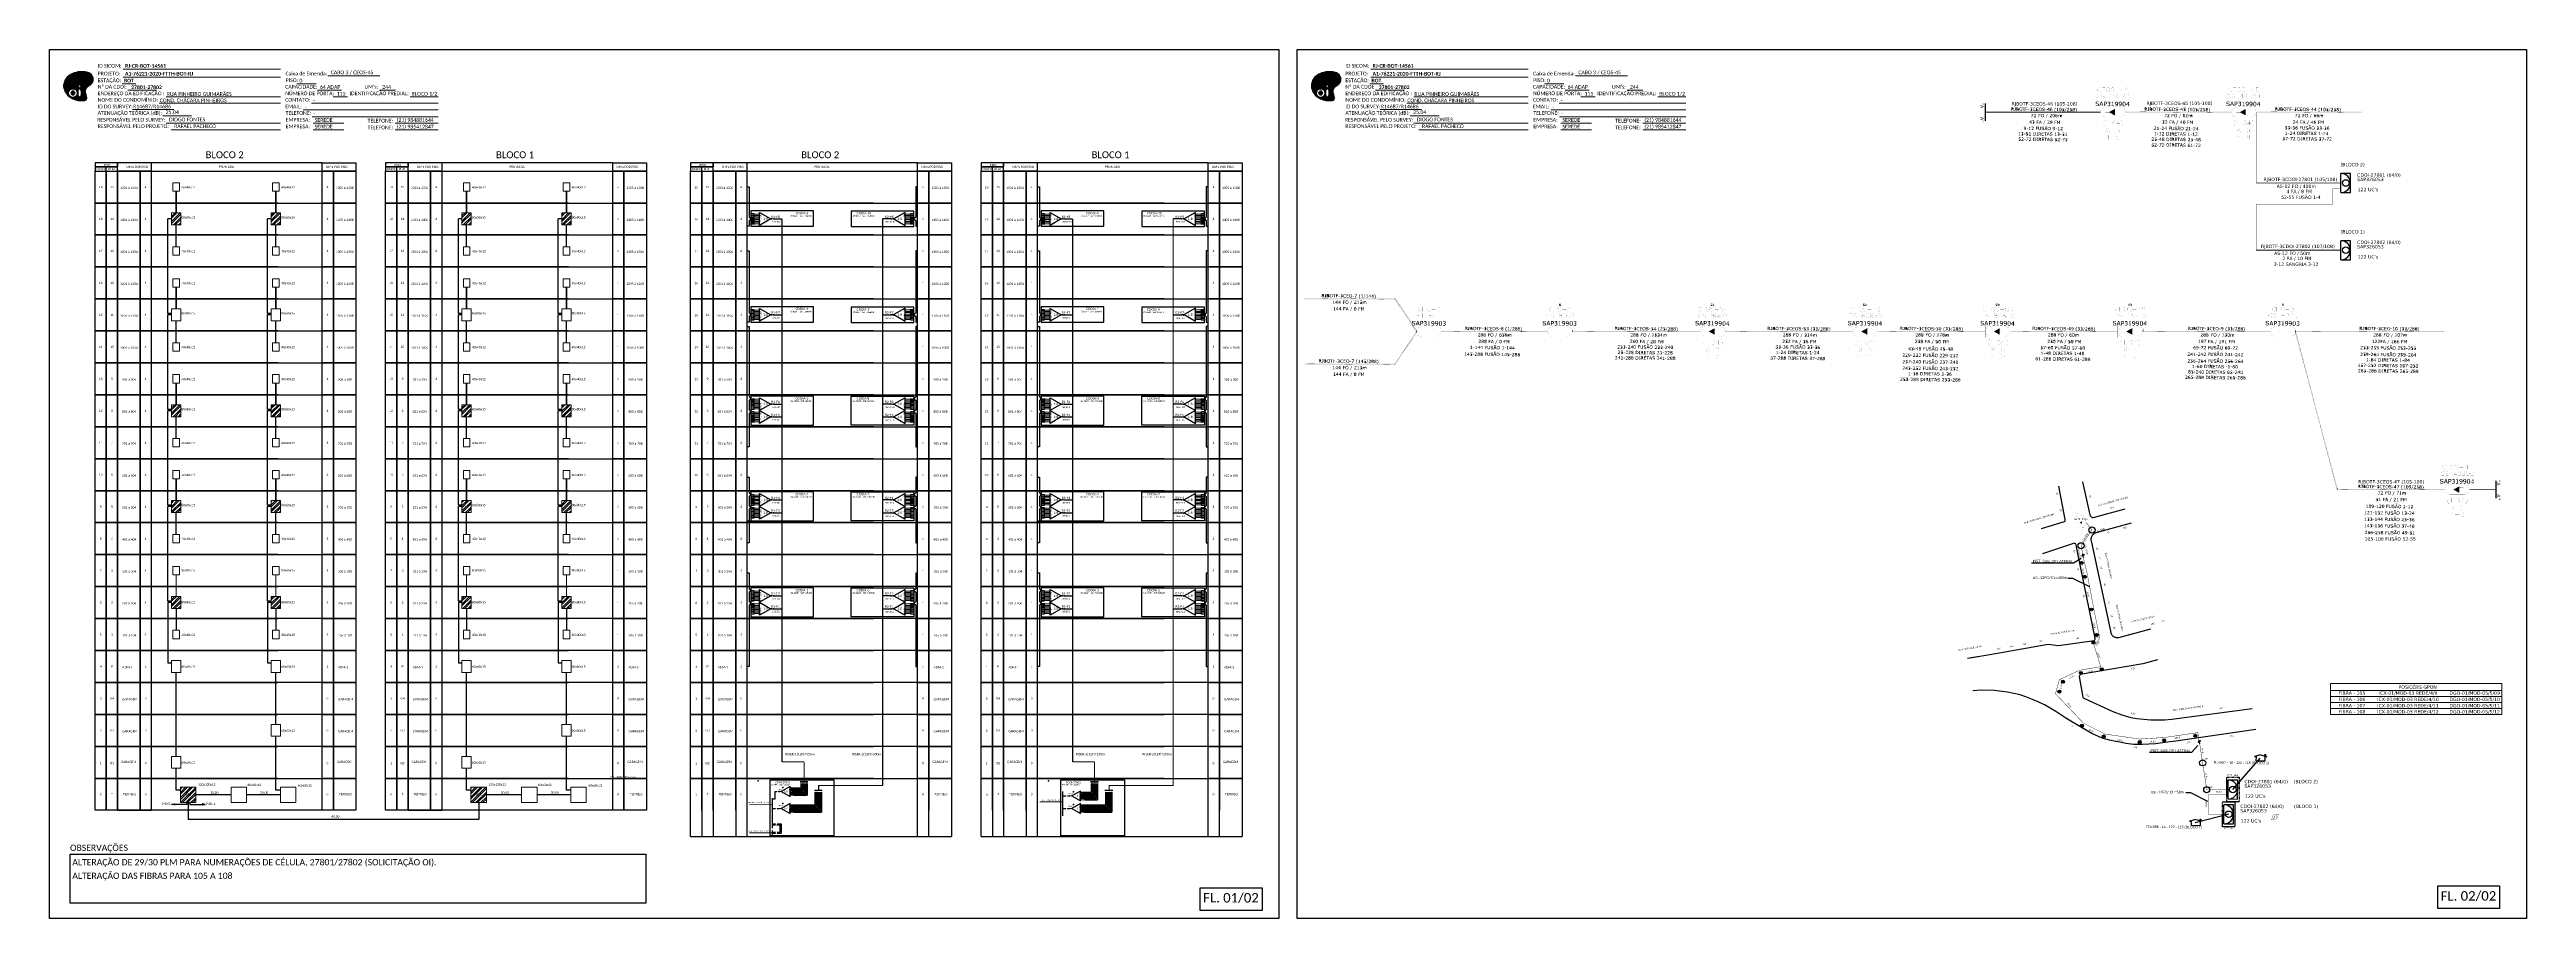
# Model space of a CAD drawing. Header units: millimetres. Extents: x 688550 to 690417, y 7458888 to 7459543.
import ezdxf
from ezdxf.enums import TextEntityAlignment as Align

# ---------------------------------------------------------------- set-up
doc = ezdxf.new("R2010")
doc.units = ezdxf.units.MM
doc.header["$LTSCALE"] = 3
doc.header["$MEASUREMENT"] = 0
doc.linetypes.add('DASHED', pattern=[0.75, 0.5, -0.25])
doc.linetypes.add('PHANTOM2', pattern=[1.25, 0.625, -0.125, 0.125, -0.125, 0.125, -0.125])
for name, color, linetype in [('ALINHAMENTO PREDIAL', 120, 'Continuous'), ('CAIXAS SUB.', 7, 'Continuous'), ('CD a instalar', 1, 'Continuous'), ('CDO_INTERIOR', 1, 'Continuous'), ('H', 7, 'Continuous'), ('label_cabos', 7, 'Continuous'), ('LAYOUT', 7, 'Continuous'), ('linha de chamada', 5, 'Continuous'), ('METRAGEM', 7, 'Continuous'), ('NOME LOGRADOURO', 252, 'Continuous'), ('NUMERAÇÃO', 7, 'Continuous'), ('P', 7, 'Continuous'), ('SURVEYS', 7, 'Continuous'), ('SURVEYS_LEGENDAS', 7, 'Continuous')]:
    doc.layers.add(name, color=color, linetype=linetype)
doc.layers.add('Texto_Cabos', color=1, linetype='Continuous', lineweight=20)
doc.styles.add('ARIAL', font='arial.ttf')
doc.styles.add('siredit', font='verdana.ttf')
doc.styles.get("Standard").update_dxf_attribs({"font": 'arial.ttf'})
doc.styles.add('Style-font000', font='font000.shx')
doc.styles.add('WMF-Calibri0', font='calibri.ttf')
doc.styles.add('WMF-Calibri1', font='calibrib.ttf')
doc.linetypes.add('FENCELINE1', pattern='A,0.25,-0.1,[133,ltypeshp.shx,S=0.1,R=0,X=-0.1,Y=0],-0.1,1', length=1.45)
doc.dimstyles.new('ISO-25', dxfattribs={"dimtxt": 2.5, "dimasz": 2.5, "dimexe": 1.25, "dimexo": 0.625, "dimtad": 1, "dimtxsty": 'Standard', "dimcen": 2.5, "dimadec": 0, "dimazin": 0, "dimtfac": 1, "dimtmove": 0, "dimatfit": 3, "dimfxl": 0, "dimarcsym": 0})

# ---------------------------------------------------------------- blocks, each defined once
blk = doc.blocks.new('SPLITTER_')
blk.add_point((0, 0))
at = {"style": 'ARIAL', "flags": 4}
blk.add_attdef('SPLT', (0, -3.3), '', height=1.5, dxfattribs=at)
blk = doc.blocks.new('A$C415C251F')
at = {"color": 3}
blk.add_point((0, 0), dxfattribs=at)
blk = doc.blocks.new('LEG_CDOIA8_C-SPLT_ESQ')
at = {"color": 3, "extrusion": (0, 0, -1), "xscale": -1, "zscale": -1}
blk.add_blockref('A$C415C251F', (0, 0), dxfattribs=at)
at = {"style": 'ARIAL', "flags": 4}
blk.add_attdef('SPLITAGEM', text='', height=1.5, dxfattribs=at).set_placement((18.6, -12.6), align=Align.CENTER)
at = {"color": 1, "style": 'WMF-Calibri0', "flags": 4}
blk.add_attdef('MODELO', text='', height=1.5, dxfattribs=at).set_placement((22.5, -4.5), align=Align.CENTER)
blk.add_attdef('CDO', (21.4, -2.6), '', height=2, dxfattribs=at)
blk = doc.blocks.new('SPLT_1-8_SC-APC')
at = {"color": 1, "lineweight": 0}
blk.add_lwpolyline([(-17, -7.5), (-19.3, -7.5)], dxfattribs=at)
at = {"color": 1}
blk.add_lwpolyline([(-7.4, -2.1), (-17, -7.5), (-7.4, -13), (-7.4, -2.1)], dxfattribs=at)
at = {"color": 3, "lineweight": 0}
for points in [[(-3, -3.5), (-7.4, -3.5)], [(-7.4, -4.7), (-3, -4.7)], [(-7.4, -5.8), (-3, -5.8)], [(-7.4, -7), (-3, -7)], [(-7.4, -8.1), (-3, -8.1)], [(-7.4, -9.3), (-3, -9.3)], [(-7.4, -10.4), (-3, -10.4)], [(-7.4, -11.6), (-3, -11.6)], [(-2.4, -3), (-2.4, -4)], [(-2.4, -3), (0, -3)], [(-2.4, -4), (0, -4)], [(-2.4, -4.2), (-2.4, -5.2)], [(-2.4, -4.2), (0, -4.2)], [(-2.4, -5.2), (0, -5.2)], [(-2.4, -5.3), (-2.4, -6.3)], [(-2.4, -5.3), (0, -5.3)], [(-2.4, -6.3), (0, -6.3)], [(-2.4, -6.5), (-2.4, -7.5)], [(-2.4, -6.5), (0, -6.5)], [(-2.4, -7.5), (0, -7.5)], [(-2.4, -7.6), (-2.4, -8.6)], [(-2.4, -7.6), (0, -7.6)], [(-2.4, -8.6), (0, -8.6)], [(-2.4, -8.8), (-2.4, -9.8)], [(-2.4, -8.8), (0, -8.8)], [(-2.4, -9.8), (0, -9.8)], [(-2.4, -9.9), (-2.4, -10.9)], [(-2.4, -9.9), (0, -9.9)], [(-2.4, -10.9), (0, -10.9)], [(-2.4, -11.1), (-2.4, -12.1)], [(-2.4, -11.1), (0, -11.1)], [(-2.4, -12.1), (0, -12.1)]]:
    blk.add_lwpolyline(points, dxfattribs=at)
for points in [[(-3, -3.2), (-2.4, -3.2), (-2.4, -3.8), (-3, -3.8)], [(-3, -4.4), (-2.4, -4.4), (-2.4, -5), (-3, -5)], [(-3, -5.5), (-2.4, -5.5), (-2.4, -6.1), (-3, -6.1)], [(-3, -6.7), (-2.4, -6.7), (-2.4, -7.3), (-3, -7.3)], [(-3, -7.8), (-2.4, -7.8), (-2.4, -8.4), (-3, -8.4)], [(-3, -9), (-2.4, -9), (-2.4, -9.6), (-3, -9.6)], [(-3, -10.1), (-2.4, -10.1), (-2.4, -10.7), (-3, -10.7)], [(-3, -11.3), (-2.4, -11.3), (-2.4, -11.9), (-3, -11.9)]]:
    blk.add_lwpolyline(points, close=True, dxfattribs=at)
at = {"color": 1, "style": 'ARIAL'}
for s, height, p in [('1:8', 2, (-13.9, -8.4)), ('S1', 0.75, (-8.7, -3.8)), ('S2', 0.75, (-8.7, -5)), ('S3', 0.75, (-8.7, -6.2)), ('S4', 0.75, (-8.7, -7.4)), ('S5', 0.75, (-8.7, -8.6)), ('S6', 0.75, (-8.7, -9.7)), ('S7', 0.75, (-8.7, -10.8)), ('S8', 0.75, (-8.7, -11.9))]:
    blk.add_text(s, height=height, dxfattribs=at).set_placement(p)
blk = doc.blocks.new('SPLT_1-8_SC-APC_ESQ')
at = {"color": 3, "lineweight": 0}
for points in [[(2.4, -3), (0, -3)], [(2.4, -4), (0, -4)], [(2.4, -4.2), (0, -4.2)], [(2.4, -5.2), (0, -5.2)], [(2.4, -5.3), (0, -5.3)], [(2.4, -6.3), (0, -6.3)], [(2.4, -6.5), (0, -6.5)], [(2.4, -7.5), (0, -7.5)], [(2.4, -7.6), (0, -7.6)], [(2.4, -8.6), (0, -8.6)], [(2.4, -8.8), (0, -8.8)], [(2.4, -9.8), (0, -9.8)], [(2.4, -9.9), (0, -9.9)], [(2.4, -10.9), (0, -10.9)], [(2.4, -11.1), (0, -11.1)], [(2.4, -12.1), (0, -12.1)], [(2.4, -3), (2.4, -4)], [(2.4, -4.2), (2.4, -5.2)], [(2.4, -5.3), (2.4, -6.3)], [(2.4, -6.5), (2.4, -7.5)], [(2.4, -7.6), (2.4, -8.6)], [(2.4, -8.8), (2.4, -9.8)], [(2.4, -9.9), (2.4, -10.9)], [(2.4, -11.1), (2.4, -12.1)], [(3, -3.5), (7.4, -3.5)], [(7.4, -4.7), (3, -4.7)], [(7.4, -5.8), (3, -5.8)], [(7.4, -7), (3, -7)], [(7.4, -8.1), (3, -8.1)], [(7.4, -9.3), (3, -9.3)], [(7.4, -10.4), (3, -10.4)], [(7.4, -11.6), (3, -11.6)]]:
    blk.add_lwpolyline(points, dxfattribs=at)
for points in [[(3, -3.2), (2.4, -3.2), (2.4, -3.8), (3, -3.8)], [(3, -4.4), (2.4, -4.4), (2.4, -5), (3, -5)], [(3, -5.5), (2.4, -5.5), (2.4, -6.1), (3, -6.1)], [(3, -6.7), (2.4, -6.7), (2.4, -7.3), (3, -7.3)], [(3, -7.8), (2.4, -7.8), (2.4, -8.4), (3, -8.4)], [(3, -9), (2.4, -9), (2.4, -9.6), (3, -9.6)], [(3, -10.1), (2.4, -10.1), (2.4, -10.7), (3, -10.7)], [(3, -11.3), (2.4, -11.3), (2.4, -11.9), (3, -11.9)]]:
    blk.add_lwpolyline(points, close=True, dxfattribs=at)
at = {"color": 1}
blk.add_lwpolyline([(7.4, -2.1), (17, -7.5), (7.4, -13), (7.4, -2.1)], dxfattribs=at)
at = {"color": 1, "lineweight": 0}
blk.add_lwpolyline([(17, -7.5), (19.3, -7.5)], dxfattribs=at)
at = {"color": 1, "style": 'ARIAL'}
for s, height, p in [('S2', 0.75, (7.6, -5)), ('S3', 0.75, (7.6, -6.2)), ('S4', 0.75, (7.6, -7.4)), ('S5', 0.75, (7.5, -8.6)), ('S6', 0.75, (7.6, -9.7)), ('S7', 0.75, (7.6, -10.8)), ('S8', 0.75, (7.6, -11.9)), ('S1', 0.75, (7.7, -3.8)), ('1:8', 2, (10.5, -8.4))]:
    blk.add_text(s, height=height, dxfattribs=at).set_placement(p)
blk = doc.blocks.new('LVLV')
for p, q in [((0, 0.0000254), (-0.0000251, 0.000018)), ((-0.0000251, 0.000018), (-0.0000173, 0.000018)), ((-0.0000172, 0), (-0.0000172, 0.0000179)), ((0.0000172, 0), (-0.0000172, 0)), ((0, 0.0000254), (0.0000251, 0.000018)), ((0.0000169, 0.0000264), (0.0000195, 0.0000264)), ((0.0000169, 0.0000205), (0.0000169, 0.0000264)), ((0.0000251, 0.000018), (0.0000172, 0.000018)), ((0.0000172, 0.000018), (0.0000172, 0)), ((0.0000195, 0.0000264), (0.0000195, 0.0000198))]:
    blk.add_line(p, q)
blk = doc.blocks.new('CDO_INTERIOR')
at = {"layer": 'CDO_INTERIOR'}
for p, q in [((4.3, 4.2), (0, 4.2)), ((4.2, -4.3), (4.3, 4.2)), ((0, -4.2), (4.2, -4.3))]:
    blk.add_line(p, q, dxfattribs=at)
blk.add_lwpolyline([(0, -4.2), (0, 4.2)], dxfattribs=at)
blk.add_circle((2.1, 0), 1.47, dxfattribs=at)
blk.add_arc((0, 0), 4.25, 269.9724, 89.9724, dxfattribs=at)
at = {"layer": 'CDO_INTERIOR', "flags": 1}
for tag, height, style, p in [('ID', 1.5, 'siredit', (0, 14)), ('COORY', 1, 'siredit', (0, 0)), ('COORX', 1, 'siredit', (0, 0)), ('FIBRAS_FUSIONADAS', 1.5, 'Style-font000', (0, 9.5)), ('FIBRAS_RESERVA', 1.5, 'Style-font000', (0, 7)), ('RUA', 1.3, 'siredit', (27.6, -10.8)), ('NUMERO_PORTO', 1.3, 'siredit', (27.6, -12.8)), ('ID_SURVEY', 1.3, 'siredit', (27.6, -14.8)), ('HANDLES_DERIVADOS', 1.3, 'siredit', (27.6, -16.8))]:
    blk.add_attdef(tag, text='', height=height, rotation=359.9724, dxfattribs=dict(at, style=style)).set_placement(p, align=Align.MIDDLE_LEFT)
at = {"layer": 'CDO_INTERIOR', "style": 'siredit'}
for tag, height, p in [('TIPO_CDO', 1.5, (7.2, 1.6)), ('CDO', 1.5, (7.2, 3.6)), ('NºRAISER', 1, (7.2, -0.4)), ('SPLITER_32_1', 1.3, (27.5, 3.6)), ('SPLITER_32_2', 1.3, (27.5, 1.6)), ('SPLITER_32_3', 1.3, (27.5, -0.4)), ('SPLITER_32_4', 1, (7.2, -4.4)), ('NºPP', 1, (7.2, -2.4)), ('Nº_UCs', 1.5, (7.5, -2.9)), ('SPLITER_4/8_1', 1.3, (27.5, -2.4)), ('SPLITER_4/8_2', 1.3, (27.5, -4.4)), ('SPLITER_4/8_3', 1.3, (27.5, -6.4)), ('SPLITER_4/8_4', 1.3, (27.5, -8.4))]:
    blk.add_attdef(tag, text='', height=height, rotation=359.9724, dxfattribs=at).set_placement(p, align=Align.MIDDLE_LEFT)
blk = doc.blocks.new('A$C6FB0096B')
at = {"layer": 'LAYOUT', "color": 1, "const_width": 0.2}
blk.add_lwpolyline([(0, 1.5, 1.000012), (0, -1.5, 0.999978)], format="xyb", close=True, dxfattribs=at)
for points in [[(0, 1.5), (2.5, 1.5), (2, 1.8)], [(0, -1.5), (-2.5, -1.5), (-2, -1.8)]]:
    blk.add_lwpolyline(points, dxfattribs=at)
at = {"layer": 'LAYOUT', "color": 1}
blk.add_text('10m', height=1, dxfattribs=at).set_placement((-0.1, 0), align=Align.MIDDLE_CENTER)
blk = doc.blocks.new('folga')
at = {"layer": 'LAYOUT', "linetype": 'Continuous'}
blk.add_blockref('A$C6FB0096B', (0, 0), dxfattribs=at)
blk = doc.blocks.new('SPLT_1-8_DIV_DIR')
h = blk.add_hatch(color=3)
h.dxf.hatch_style = 1
edge = h.paths.add_edge_path()
edge.add_arc((12.8, 4), 0.242, 0, 360)
h = blk.add_hatch(color=3)
h.dxf.hatch_style = 1
edge = h.paths.add_edge_path()
edge.add_arc((13.3, 2.9), 0.242, 0, 360)
h = blk.add_hatch(color=3)
h.dxf.hatch_style = 1
edge = h.paths.add_edge_path()
edge.add_arc((13.8, 1.7), 0.242, 0, 360)
h = blk.add_hatch(color=3)
h.dxf.hatch_style = 1
edge = h.paths.add_edge_path()
edge.add_arc((14.3, 0.6), 0.242, 0, 360)
h = blk.add_hatch(color=3)
h.dxf.hatch_style = 1
edge = h.paths.add_edge_path()
edge.add_arc((14.8, -0.6), 0.242, 0, 360)
h = blk.add_hatch(color=3)
h.dxf.hatch_style = 1
edge = h.paths.add_edge_path()
edge.add_arc((15.3, -1.7), 0.242, 0, 360)
h = blk.add_hatch(color=3)
h.dxf.hatch_style = 1
edge = h.paths.add_edge_path()
edge.add_arc((15.8, -2.9), 0.242, 0, 360)
h = blk.add_hatch(color=3)
h.dxf.hatch_style = 1
edge = h.paths.add_edge_path()
edge.add_arc((16.3, -4), 0.242, 0, 360)
at = {"color": 1, "lineweight": 0}
blk.add_lwpolyline([(2.2, 0), (0, 0)], dxfattribs=at)
at = {"color": 1}
blk.add_lwpolyline([(11.9, 5.4), (2.2, 0), (11.9, -5.4), (11.9, 5.4)], dxfattribs=at)
at = {"color": 7, "lineweight": 0}
for points in [[(12.8, 4), (11.9, 4)], [(11.9, 2.9), (13.3, 2.9)], [(11.9, 1.7), (13.8, 1.7)], [(11.9, 0.6), (14.3, 0.6)], [(11.9, -0.6), (14.8, -0.6)], [(11.9, -1.7), (15.3, -1.7)], [(11.9, -2.9), (15.8, -2.9)], [(11.9, -4), (16.3, -4)]]:
    blk.add_lwpolyline(points, dxfattribs=at)
at = {"color": 3}
for centre in [(12.8, 4), (13.3, 2.9), (13.8, 1.7), (14.3, 0.6), (14.8, -0.6), (15.3, -1.7), (15.8, -2.9), (16.3, -4)]:
    blk.add_circle(centre, 0.242, dxfattribs=at)
at = {"color": 1, "style": 'ARIAL'}
for s, height, p in [('1:8', 2, (5.3, -0.9)), ('S1', 0.75, (10.5, 3.8)), ('S2', 0.75, (10.5, 2.6)), ('S3', 0.75, (10.5, 1.4)), ('S4', 0.75, (10.5, 0.2)), ('S5', 0.75, (10.5, -1)), ('S6', 0.75, (10.5, -2.1)), ('S7', 0.75, (10.5, -3.2)), ('S8', 0.75, (10.5, -4.4))]:
    blk.add_text(s, height=height, dxfattribs=at).set_placement(p)
blk = doc.blocks.new('OI')
h = blk.add_hatch(color=40)
edge = h.paths.add_edge_path()
edge.add_spline(control_points=[(4.35, -0.67), (3.92, -0.99), (3.26, -1.5), (2.81, -2.59), (2.9, -3.5), (3.06, -4.27), (3.31, -4.85), (3.37, -5.39), (3.4, -5.88), (3.2, -6.4), (2.54, -6.61), (1.65, -6.63), (0.55, -6.67), (-0.56, -6.42), (-1.61, -6.14), (-2.77, -5.61), (-3.92, -4.77), (-4.89, -3.7), (-5.34, -2.65), (-5.6, -1.94), (-5.85, -0.96), (-5.71, 0.47), (-5.1, 2.02), (-4.14, 3.02), (-3.3, 3.61), (-2.37, 4.16), (-1.36, 4.44), (-0.56, 4.7), (0.79, 4.85), (2.24, 4.97), (3.79, 4.57), (4.67, 4.21), (5.44, 3.65), (5.76, 2.99), (6.03, 2.21), (6.01, 1.46), (5.72, 0.64), (5.31, 0.08), (4.88, -0.38), (4.51, -0.55), (4.35, -0.67)], knot_values=[0, 0, 0, 0, 1.60434, 2.417191, 3.427595, 4.282808, 4.776746, 5.304182, 5.888771, 6.258406, 6.858137, 7.79129, 8.986195, 10.124242, 11.187857, 12.242908, 13.953784, 15.414161, 16.515391, 17.349188, 17.675853, 19.552021, 21.515531, 22.568638, 23.63245, 24.621084, 25.782718, 26.745347, 27.142653, 29.870543, 31.004649, 31.921532, 32.709589, 33.801391, 34.042471, 35.192333, 35.971461, 36.628871, 37.254359, 37.836911, 37.836911, 37.836911, 37.836911], degree=3, periodic=0)
h.paths.add_polyline_path([(1.13, -0.87, -1), (-0.04, -0.87, -1)], flags=16)
edge = h.paths.add_edge_path(flags=16)
edge.add_ellipse((0.56, -3.59), major_axis=(-0.02, 1.71), ratio=0.361305, start_angle=0, end_angle=360)
h.paths.add_polyline_path([(-0.36, -3.62, -1), (-3.8, -3.62, -1)], flags=16)
edge = h.paths.add_edge_path(flags=0)
edge.add_ellipse((-2.08, -3.62), major_axis=(0, 0.885), ratio=0.758294, start_angle=0, end_angle=360)
at = {"color": 40}
for centre, radius in [((-2.08, -3.62), 1.72), ((0.54, -0.87), 0.587)]:
    blk.add_circle(centre, radius, dxfattribs=at)
blk.add_ellipse((-2.08, -3.62), major_axis=(0, 0.885), ratio=0.758294, start_param=-3.141592653589792, end_param=3.141592653589792, dxfattribs=at)
blk.add_ellipse((0.56, -3.59), major_axis=(-0.02, 1.71), ratio=0.361305, dxfattribs=at)
at = {"color": 40, "start_tangent": (-0.800898, -0.598801), "end_tangent": (-0.800898, -0.598801)}
blk.add_spline([(4.35, -0.67), (3.2, -1.78), (2.9, -2.54), (2.92, -3.55), (3.12, -4.38), (3.28, -4.85), (3.37, -5.37), (3.35, -5.95), (3.2, -6.29), (2.66, -6.55), (1.73, -6.63), (0.54, -6.62), (-0.58, -6.41), (-1.6, -6.11), (-2.56, -5.67), (-3.95, -4.67), (-4.89, -3.56), (-5.37, -2.56), (-5.64, -1.78), (-5.72, -1.46), (-5.63, 0.42), (-4.84, 2.22), (-4.13, 2.99), (-3.27, 3.62), (-2.4, 4.09), (-1.3, 4.47), (-0.37, 4.72), (0.02, 4.77), (2.75, 4.8), (3.85, 4.53), (4.69, 4.16), (5.31, 3.68), (5.85, 2.73), (5.93, 2.5), (5.94, 1.35), (5.67, 0.62), (5.29, 0.08), (4.84, -0.36), (4.35, -0.67)], degree=3, dxfattribs=at)

msp = doc.modelspace()

# ---------------------------------------------------------------- hatches: boundary and pattern name
h = msp.add_hatch(color=3)
h.dxf.hatch_style = 1
edge = h.paths.add_edge_path()
edge.add_arc((689095.6, 7459415.5), 0.228, 0, 360)
h = msp.add_hatch(color=3)
h.dxf.hatch_style = 1
edge = h.paths.add_edge_path()
edge.add_arc((689184.2, 7459415.5), 0.228, 0, 360)
h = msp.add_hatch(color=3)
h.dxf.hatch_style = 1
edge = h.paths.add_edge_path()
edge.add_arc((689314.6, 7459415.5), 0.228, 0, 360)
h = msp.add_hatch(color=3)
h.dxf.hatch_style = 1
edge = h.paths.add_edge_path()
edge.add_arc((689403.2, 7459415.5), 0.228, 0, 360)
h = msp.add_hatch(color=3)
h.dxf.hatch_style = 1
edge = h.paths.add_edge_path()
edge.add_arc((689095.6, 7459343.2), 0.228, 0, 360)
h = msp.add_hatch(color=3)
h.dxf.hatch_style = 1
edge = h.paths.add_edge_path()
edge.add_arc((689184.2, 7459343.3), 0.228, 0, 360)
h = msp.add_hatch(color=3)
h.dxf.hatch_style = 1
edge = h.paths.add_edge_path()
edge.add_arc((689314.6, 7459343.2), 0.228, 0, 360)
h = msp.add_hatch(color=3)
h.dxf.hatch_style = 1
edge = h.paths.add_edge_path()
edge.add_arc((689403.2, 7459343.3), 0.228, 0, 360)
h = msp.add_hatch(color=3)
h.dxf.hatch_style = 1
edge = h.paths.add_edge_path()
edge.add_arc((689095.6, 7459275.9), 0.228, 0, 360)
h = msp.add_hatch(color=3)
h.dxf.hatch_style = 1
edge = h.paths.add_edge_path()
edge.add_arc((689095.6, 7459266.2), 0.228, 0, 360)
h = msp.add_hatch(color=3)
h.dxf.hatch_style = 1
edge = h.paths.add_edge_path()
edge.add_arc((689184.2, 7459275.9), 0.228, 0, 360)
h = msp.add_hatch(color=3)
h.dxf.hatch_style = 1
edge = h.paths.add_edge_path()
edge.add_arc((689184.2, 7459266.2), 0.228, 0, 360)
h = msp.add_hatch(color=3)
h.dxf.hatch_style = 1
edge = h.paths.add_edge_path()
edge.add_arc((689314.6, 7459275.9), 0.228, 0, 360)
h = msp.add_hatch(color=3)
h.dxf.hatch_style = 1
edge = h.paths.add_edge_path()
edge.add_arc((689314.6, 7459266.2), 0.228, 0, 360)
h = msp.add_hatch(color=3)
h.dxf.hatch_style = 1
edge = h.paths.add_edge_path()
edge.add_arc((689403.2, 7459275.9), 0.228, 0, 360)
h = msp.add_hatch(color=3)
h.dxf.hatch_style = 1
edge = h.paths.add_edge_path()
edge.add_arc((689403.2, 7459266.2), 0.228, 0, 360)
h = msp.add_hatch(color=3)
h.dxf.hatch_style = 1
edge = h.paths.add_edge_path()
edge.add_arc((689095.6, 7459203.6), 0.228, 0, 360)
h = msp.add_hatch(color=3)
h.dxf.hatch_style = 1
edge = h.paths.add_edge_path()
edge.add_arc((689095.6, 7459193.9), 0.228, 0, 360)
h = msp.add_hatch(color=3)
h.dxf.hatch_style = 1
edge = h.paths.add_edge_path()
edge.add_arc((689184.2, 7459203.6), 0.228, 0, 360)
h = msp.add_hatch(color=3)
h.dxf.hatch_style = 1
edge = h.paths.add_edge_path()
edge.add_arc((689184.2, 7459193.9), 0.228, 0, 360)
h = msp.add_hatch(color=3)
h.dxf.hatch_style = 1
edge = h.paths.add_edge_path()
edge.add_arc((689314.6, 7459203.6), 0.228, 0, 360)
h = msp.add_hatch(color=3)
h.dxf.hatch_style = 1
edge = h.paths.add_edge_path()
edge.add_arc((689314.6, 7459193.9), 0.228, 0, 360)
h = msp.add_hatch(color=3)
h.dxf.hatch_style = 1
edge = h.paths.add_edge_path()
edge.add_arc((689403.2, 7459203.6), 0.228, 0, 360)
h = msp.add_hatch(color=3)
h.dxf.hatch_style = 1
edge = h.paths.add_edge_path()
edge.add_arc((689403.2, 7459193.9), 0.228, 0, 360)
h = msp.add_hatch(color=3)
h.dxf.hatch_style = 1
edge = h.paths.add_edge_path()
edge.add_arc((689095.6, 7459131.3), 0.228, 0, 360)
h = msp.add_hatch(color=3)
h.dxf.hatch_style = 1
edge = h.paths.add_edge_path()
edge.add_arc((689184.2, 7459131.3), 0.228, 0, 360)
h = msp.add_hatch(color=3)
h.dxf.hatch_style = 1
edge = h.paths.add_edge_path()
edge.add_arc((689314.6, 7459131.3), 0.228, 0, 360)
h = msp.add_hatch(color=3)
h.dxf.hatch_style = 1
edge = h.paths.add_edge_path()
edge.add_arc((689403.2, 7459131.3), 0.228, 0, 360)
h = msp.add_hatch(color=3)
h.dxf.hatch_style = 1
edge = h.paths.add_edge_path()
edge.add_arc((689095.6, 7459121.6), 0.228, 0, 360)
h = msp.add_hatch(color=3)
h.dxf.hatch_style = 1
edge = h.paths.add_edge_path()
edge.add_arc((689184.2, 7459121.6), 0.228, 0, 360)
h = msp.add_hatch(color=3)
h.dxf.hatch_style = 1
edge = h.paths.add_edge_path()
edge.add_arc((689314.6, 7459121.6), 0.228, 0, 360)
h = msp.add_hatch(color=3)
h.dxf.hatch_style = 1
edge = h.paths.add_edge_path()
edge.add_arc((689403.2, 7459121.6), 0.228, 0, 360)
h = msp.add_hatch(color=3)
h.dxf.hatch_style = 1
edge = h.paths.add_edge_path()
edge.add_arc((689099.8, 7458983.8), 0.151, 0, 360)
h = msp.add_hatch(color=3)
h.dxf.hatch_style = 1
edge = h.paths.add_edge_path()
edge.add_arc((689099.8, 7458970.9), 0.151, 0, 360)
h = msp.add_hatch(color=3)
h.dxf.hatch_style = 1
edge = h.paths.add_edge_path()
edge.add_arc((689318.8, 7458980.4), 0.151, 0, 360)
h = msp.add_hatch(color=3)
h.dxf.hatch_style = 1
edge = h.paths.add_edge_path()
edge.add_arc((689318.8, 7458970.9), 0.151, 0, 360)
at = {"layer": 'H', "linetype": 'Continuous'}
for color, points in [(256, [(690093.2, 7459500.6), (690092.9, 7459500.7), (690092.7, 7459500.7), (690092.3, 7459500.8), (690092.1, 7459500.9), (690092.1, 7459501.4), (690092.3, 7459501.3), (690092.6, 7459501.2), (690092.9, 7459501), (690093.2, 7459501), (690093.5, 7459501), (690093.9, 7459501), (690094.2, 7459501.4), (690094.2, 7459501.6), (690094.1, 7459501.8), (690093.9, 7459502), (690093.5, 7459502.1), (690093.2, 7459502.1), (690092.8, 7459502.2), (690092.5, 7459502.4), (690092.3, 7459502.6), (690092.2, 7459502.9), (690092.2, 7459503.3), (690092.3, 7459503.6), (690092.5, 7459503.8), (690092.7, 7459503.9), (690093.2, 7459504), (690093.5, 7459504), (690093.9, 7459503.9), (690094, 7459503.9), (690094.4, 7459503.9), (690094.6, 7459503.3), (690094.2, 7459503.5), (690094, 7459503.6), (690093.9, 7459503.6), (690093.5, 7459503.6), (690093.4, 7459503.6), (690093.2, 7459503.6), (690092.9, 7459503.6), (690092.6, 7459503.3), (690092.6, 7459503), (690092.6, 7459502.8), (690092.9, 7459502.7), (690093.4, 7459502.5), (690093.8, 7459502.4), (690094.1, 7459502.4), (690094.4, 7459502.2), (690094.6, 7459502.1), (690094.6, 7459501.8), (690094.6, 7459501.5), (690094.6, 7459501.3), (690094.4, 7459501), (690094, 7459500.7), (690093.5, 7459500.6), (690093.2, 7459500.6)]), (256, [(690097.5, 7459500.6), (690097.2, 7459501.6), (690097, 7459501.9), (690096.5, 7459503.6), (690095.9, 7459501.9), (690097, 7459501.9), (690097.2, 7459501.6), (690095.7, 7459501.6), (690095.4, 7459500.7), (690094.9, 7459500.7), (690096.2, 7459503.9), (690096.8, 7459503.9), (690097.9, 7459500.6), (690097.5, 7459500.6)]), (256, [(690098.4, 7459500.6), (690098.5, 7459503.9), (690099.4, 7459503.9), (690099.8, 7459503.9), (690100.1, 7459503.7), (690100.4, 7459503.5), (690100.6, 7459503), (690100.6, 7459502.8), (690100.6, 7459502.6), (690100.3, 7459502.2), (690100, 7459501.9), (690099.5, 7459501.9), (690099.3, 7459501.9), (690098.9, 7459501.9), (690098.9, 7459502.2), (690099.2, 7459502.2), (690099.6, 7459502.2), (690099.9, 7459502.4), (690100.1, 7459503.1), (690099.5, 7459503.6), (690098.9, 7459503.6), (690098.9, 7459502.2), (690098.9, 7459501.9), (690098.9, 7459500.6), (690098.4, 7459500.6)]), (256, [(690101.9, 7459500.5), (690101.6, 7459500.6), (690101.2, 7459500.7), (690101.1, 7459501.2), (690101.5, 7459501), (690101.9, 7459500.9), (690102.1, 7459500.9), (690102.3, 7459500.9), (690102.8, 7459501.5), (690102.8, 7459501.7), (690102.8, 7459501.8), (690102.1, 7459502.1), (690101.8, 7459502.1), (690101.8, 7459502.5), (690102.2, 7459502.5), (690102.4, 7459502.6), (690102.7, 7459503), (690102.7, 7459503.2), (690102, 7459503.6), (690101.8, 7459503.6), (690101.3, 7459503.3), (690101.2, 7459503.7), (690101.5, 7459503.9), (690101.8, 7459503.9), (690102, 7459503.9), (690102.2, 7459503.9), (690102.6, 7459503.9), (690102.8, 7459503.8), (690103.1, 7459503.6), (690103.2, 7459503.3), (690103.2, 7459503), (690103.1, 7459502.7), (690102.6, 7459502.4), (690102.7, 7459502.3), (690103.2, 7459501.6), (690103.2, 7459501.4), (690103.2, 7459501.3), (690103.1, 7459501), (690103, 7459500.9), (690102.9, 7459500.7), (690102.6, 7459500.6), (690102.2, 7459500.5), (690101.9, 7459500.5)]), (256, [(690106, 7459500.5), (690104.2, 7459500.6), (690104.2, 7459500.9), (690104.9, 7459500.9), (690104.9, 7459503.1), (690104.2, 7459503.1), (690104.2, 7459503.4), (690104.4, 7459503.4), (690104.6, 7459503.4), (690105.3, 7459503.9), (690105.3, 7459500.9), (690106, 7459500.9), (690106, 7459500.5)]), (256, [(690107.3, 7459500.4), (690107, 7459501), (690107.7, 7459500.9), (690108.1, 7459501), (690108.2, 7459501.1), (690108.3, 7459501.3), (690108.5, 7459501.7), (690108.6, 7459501.9), (690108.5, 7459502.2), (690108.6, 7459502.4), (690108.6, 7459502.6), (690108.5, 7459502.9), (690108.5, 7459503.1), (690108.3, 7459503.3), (690108.1, 7459503.5), (690107.9, 7459503.6), (690107.7, 7459503.6), (690107.4, 7459503.4), (690107.2, 7459503.2), (690107.2, 7459503), (690107.2, 7459502.7), (690107.2, 7459502.5), (690107.3, 7459502.2), (690107.7, 7459502.1), (690107.8, 7459502.1), (690108, 7459502.1), (690108.1, 7459502.1), (690108.5, 7459502.2), (690108.6, 7459501.9), (690108.3, 7459501.8), (690107.9, 7459501.7), (690107.7, 7459501.7), (690107.4, 7459501.8), (690107.2, 7459501.9), (690107, 7459502), (690106.9, 7459502.1), (690106.7, 7459502.6), (690106.7, 7459503), (690106.9, 7459503.4), (690107, 7459503.6), (690107.2, 7459503.7), (690107.6, 7459503.9), (690108, 7459503.9), (690108.2, 7459503.9), (690108.6, 7459503.6), (690108.9, 7459503.3), (690108.9, 7459503), (690109, 7459502.6), (690109, 7459502.4), (690109, 7459502.1), (690108.9, 7459501.8), (690108.9, 7459501.6), (690108.9, 7459501.4), (690108.7, 7459501.1), (690108.5, 7459500.9), (690108.3, 7459500.7), (690108.1, 7459500.6), (690108, 7459500.5), (690107.6, 7459500.4), (690107.3, 7459500.4)]), (256, [(690110.3, 7459500.4), (690110.1, 7459500.4), (690109.8, 7459500.9), (690110.6, 7459500.8), (690110.9, 7459501), (690111.1, 7459501.1), (690111.2, 7459501.3), (690111.4, 7459501.6), (690111.5, 7459501.9), (690111.3, 7459502.1), (690111.5, 7459502.6), (690111.4, 7459502.9), (690111.2, 7459503.3), (690111.1, 7459503.3), (690110.6, 7459503.5), (690110.3, 7459503.4), (690110, 7459502.9), (690110, 7459502.7), (690110.1, 7459502.4), (690110.2, 7459502.2), (690110.6, 7459502.1), (690110.6, 7459502.1), (690110.9, 7459502.1), (690111, 7459502.1), (690111.3, 7459502.1), (690111.5, 7459501.9), (690111.1, 7459501.8), (690110.7, 7459501.7), (690110.6, 7459501.7), (690110.3, 7459501.7), (690110.1, 7459501.9), (690109.8, 7459501.9), (690109.7, 7459502.1), (690109.6, 7459502.4), (690109.6, 7459502.6), (690109.6, 7459503), (690109.8, 7459503.4), (690109.9, 7459503.6), (690110.1, 7459503.7), (690110.5, 7459503.9), (690110.9, 7459503.9), (690111.1, 7459503.9), (690111.5, 7459503.6), (690111.8, 7459503.2), (690111.8, 7459503.1), (690111.8, 7459502.9), (690111.9, 7459502.5), (690111.9, 7459502.1), (690111.8, 7459501.7), (690111.8, 7459501.6), (690111.7, 7459501.3), (690111.6, 7459501), (690111.4, 7459500.8), (690111.1, 7459500.7), (690110.9, 7459500.6), (690110.8, 7459500.5), (690110.5, 7459500.4), (690110.3, 7459500.4)]), (256, [(690113.3, 7459500.4), (690112.9, 7459500.6), (690112.7, 7459500.8), (690112.6, 7459501), (690112.5, 7459501.7), (690112.5, 7459502.5), (690112.6, 7459503.2), (690112.8, 7459503.4), (690112.9, 7459503.6), (690113.3, 7459503.9), (690113.6, 7459503.9), (690113.7, 7459503.5), (690113.5, 7459503.5), (690113.3, 7459503.4), (690113.1, 7459503.2), (690112.9, 7459502.8), (690112.9, 7459502.5), (690112.9, 7459502.3), (690112.9, 7459501.9), (690112.9, 7459501.6), (690113, 7459501.3), (690113.2, 7459500.9), (690113.3, 7459500.8), (690113.5, 7459500.7), (690113.7, 7459500.7), (690113.9, 7459500.8), (690114.1, 7459501), (690114.3, 7459501.4), (690114.3, 7459501.6), (690114.3, 7459501.9), (690114.3, 7459502.3), (690114.3, 7459502.6), (690114.2, 7459503), (690114, 7459503.3), (690113.7, 7459503.5), (690113.6, 7459503.9), (690113.9, 7459503.9), (690114.3, 7459503.6), (690114.5, 7459503.4), (690114.6, 7459503.2), (690114.7, 7459502.5), (690114.7, 7459501.7), (690114.6, 7459501), (690114.4, 7459500.8), (690114.3, 7459500.6), (690113.9, 7459500.4), (690113.3, 7459500.4)]), (256, [(690116.8, 7459500.4), (690116.8, 7459501.3), (690115.2, 7459501.4), (690115.2, 7459501.9), (690115.5, 7459501.7), (690116.8, 7459501.7), (690116.8, 7459503.2), (690115.5, 7459501.7), (690115.2, 7459501.9), (690116.8, 7459503.7), (690117.2, 7459503.7), (690117.2, 7459501.7), (690117.7, 7459501.7), (690117.7, 7459501.3), (690117.2, 7459501.3), (690117.2, 7459500.4), (690116.8, 7459500.4)]), (256, [(690191.7, 7459500.6), (690191.4, 7459500.7), (690191.1, 7459500.7), (690190.8, 7459500.8), (690190.7, 7459500.9), (690190.7, 7459501.4), (690190.8, 7459501.3), (690191.1, 7459501.2), (690191.5, 7459501), (690191.8, 7459501), (690192.1, 7459501), (690192.4, 7459501), (690192.7, 7459501.2), (690192.7, 7459501.4), (690192.7, 7459501.6), (690192.7, 7459501.8), (690192.4, 7459502), (690192.1, 7459502.1), (690191.7, 7459502.1), (690191.3, 7459502.2), (690191, 7459502.4), (690190.8, 7459502.6), (690190.7, 7459502.9), (690190.7, 7459503.3), (690190.9, 7459503.6), (690191.1, 7459503.8), (690191.2, 7459503.9), (690191.7, 7459504), (690192.1, 7459504), (690192.4, 7459503.9), (690192.7, 7459503.9), (690192.9, 7459503.9), (690193.1, 7459503.3), (690192.7, 7459503.5), (690192.4, 7459503.6), (690192.1, 7459503.6), (690191.9, 7459503.6), (690191.8, 7459503.6), (690191.5, 7459503.6), (690191.2, 7459503.4), (690191.2, 7459503.3), (690191.2, 7459503), (690191.2, 7459502.8), (690191.5, 7459502.7), (690191.9, 7459502.5), (690192.4, 7459502.4), (690192.7, 7459502.4), (690192.9, 7459502.2), (690193.1, 7459502.1), (690193.2, 7459501.8), (690193.2, 7459501.5), (690193.2, 7459501.3), (690192.9, 7459501), (690192.6, 7459500.7), (690192.1, 7459500.6), (690191.7, 7459500.6)]), (256, [(690196, 7459500.6), (690195.7, 7459501.6), (690195.5, 7459501.9), (690195, 7459503.6), (690194.4, 7459501.9), (690195.5, 7459501.9), (690195.7, 7459501.6), (690194.3, 7459501.6), (690193.9, 7459500.7), (690193.5, 7459500.7), (690194.7, 7459503.9), (690195.3, 7459503.9), (690196.5, 7459500.6), (690196, 7459500.6)]), (256, [(690196.9, 7459500.6), (690197, 7459503.9), (690197.9, 7459503.9), (690198.3, 7459503.9), (690198.7, 7459503.7), (690198.9, 7459503.5), (690199.1, 7459503), (690199.1, 7459502.9), (690199.1, 7459502.6), (690199, 7459502.4), (690198.9, 7459502.2), (690198.7, 7459502.1), (690198.5, 7459501.9), (690198, 7459501.9), (690197.8, 7459501.9), (690197.4, 7459501.9), (690197.4, 7459502.2), (690197.8, 7459502.2), (690198.1, 7459502.2), (690198.4, 7459502.4), (690198.7, 7459503.1), (690198, 7459503.6), (690197.4, 7459503.6), (690197.4, 7459502.2), (690197.4, 7459501.9), (690197.4, 7459500.6), (690196.9, 7459500.6)]), (256, [(690200.4, 7459500.5), (690200.2, 7459500.6), (690199.9, 7459500.6), (690199.7, 7459500.7), (690199.6, 7459501.2), (690200, 7459501), (690200.4, 7459500.9), (690200.7, 7459500.9), (690200.8, 7459500.9), (690201.1, 7459501), (690201.3, 7459501.5), (690201.3, 7459501.7), (690201.3, 7459501.8), (690200.8, 7459502.1), (690200.7, 7459502.1), (690200.4, 7459502.1), (690200.4, 7459502.5), (690200.7, 7459502.5), (690200.9, 7459502.6), (690201.2, 7459503), (690200.6, 7459503.6), (690200.4, 7459503.6), (690199.8, 7459503.3), (690199.8, 7459503.7), (690200, 7459503.9), (690200.5, 7459503.9), (690200.8, 7459503.9), (690200.9, 7459503.9), (690201.3, 7459503.8), (690201.6, 7459503.6), (690201.7, 7459503.3), (690201.7, 7459503), (690201.6, 7459502.7), (690201.2, 7459502.4), (690201.8, 7459501.9), (690201.8, 7459501.6), (690201.8, 7459501.4), (690201.7, 7459501.3), (690201.5, 7459500.9), (690201.2, 7459500.6), (690200.7, 7459500.5), (690200.4, 7459500.5)]), (256, [(690204.5, 7459500.5), (690202.7, 7459500.6), (690202.7, 7459500.9), (690203.4, 7459500.9), (690203.4, 7459503.1), (690202.7, 7459503.1), (690202.7, 7459503.4), (690203, 7459503.4), (690203.8, 7459503.9), (690203.8, 7459500.9), (690204.5, 7459500.9), (690204.5, 7459500.5)]), (256, [(690205.9, 7459500.4), (690205.5, 7459501), (690206.3, 7459500.9), (690206.7, 7459501), (690206.8, 7459501.1), (690206.9, 7459501.3), (690207, 7459501.7), (690207.1, 7459501.9), (690207, 7459502.2), (690207.1, 7459502.6), (690207.1, 7459502.9), (690206.9, 7459503.3), (690206.8, 7459503.4), (690206.2, 7459503.6), (690206, 7459503.4), (690205.7, 7459503), (690205.7, 7459502.7), (690205.7, 7459502.5), (690205.8, 7459502.2), (690206.2, 7459502.1), (690206.4, 7459502.1), (690206.5, 7459502.1), (690206.7, 7459502.1), (690207, 7459502.2), (690207.1, 7459501.9), (690206.8, 7459501.8), (690206.4, 7459501.7), (690206.2, 7459501.7), (690206.1, 7459501.7), (690205.7, 7459501.9), (690205.4, 7459502.1), (690205.3, 7459502.4), (690205.2, 7459502.6), (690205.2, 7459503), (690205.4, 7459503.4), (690205.5, 7459503.6), (690205.8, 7459503.7), (690206.1, 7459503.9), (690206.5, 7459503.9), (690206.7, 7459503.9), (690207.1, 7459503.6), (690207.4, 7459503.3), (690207.5, 7459503), (690207.5, 7459502.6), (690207.5, 7459502.1), (690207.5, 7459501.8), (690207.4, 7459501.4), (690207.2, 7459501.1), (690207, 7459500.9), (690206.8, 7459500.7), (690206.7, 7459500.6), (690206.5, 7459500.5), (690206.1, 7459500.4), (690205.9, 7459500.4)]), (256, [(690208.8, 7459500.4), (690208.6, 7459500.4), (690208.4, 7459500.9), (690209.1, 7459500.8), (690209.5, 7459501), (690209.6, 7459501.1), (690209.8, 7459501.3), (690209.9, 7459501.6), (690210, 7459501.9), (690209.8, 7459502.1), (690210, 7459502.6), (690209.9, 7459502.9), (690209.8, 7459503.1), (690209.8, 7459503.3), (690209.1, 7459503.5), (690208.8, 7459503.4), (690208.7, 7459503.2), (690208.5, 7459502.9), (690208.5, 7459502.7), (690208.6, 7459502.4), (690208.7, 7459502.2), (690208.9, 7459502.1), (690209.1, 7459502.1), (690209.2, 7459502.1), (690209.4, 7459502.1), (690209.5, 7459502.1), (690209.8, 7459502.1), (690210, 7459501.9), (690209.6, 7459501.8), (690209.2, 7459501.7), (690209.1, 7459501.7), (690208.9, 7459501.7), (690208.6, 7459501.9), (690208.3, 7459502.1), (690208.1, 7459502.6), (690208.1, 7459503), (690208.3, 7459503.4), (690208.4, 7459503.6), (690208.6, 7459503.7), (690209, 7459503.9), (690209.4, 7459503.9), (690209.6, 7459503.9), (690209.8, 7459503.7), (690210, 7459503.6), (690210.1, 7459503.5), (690210.3, 7459503.2), (690210.4, 7459502.9), (690210.4, 7459502.5), (690210.4, 7459502.1), (690210.4, 7459501.7), (690210.3, 7459501.6), (690210.3, 7459501.3), (690210.1, 7459501), (690209.9, 7459500.8), (690209.6, 7459500.7), (690209.5, 7459500.6), (690209.4, 7459500.5), (690209, 7459500.4), (690208.8, 7459500.4)]), (256, [(690211.8, 7459500.4), (690211.4, 7459500.6), (690211.2, 7459500.8), (690211.1, 7459501), (690211, 7459501.7), (690211, 7459502.1), (690211, 7459502.5), (690211.2, 7459503.2), (690211.5, 7459503.6), (690211.8, 7459503.9), (690212.1, 7459503.9), (690212.3, 7459503.5), (690212.1, 7459503.5), (690211.8, 7459503.4), (690211.6, 7459503.2), (690211.5, 7459502.8), (690211.5, 7459502.5), (690211.5, 7459502.3), (690211.5, 7459501.6), (690211.5, 7459501.3), (690211.7, 7459500.9), (690211.8, 7459500.8), (690212.1, 7459500.7), (690212.2, 7459500.7), (690212.4, 7459500.8), (690212.7, 7459501), (690212.8, 7459501.4), (690212.8, 7459501.6), (690212.8, 7459501.9), (690212.8, 7459502.1), (690212.8, 7459502.3), (690212.8, 7459502.6), (690212.8, 7459502.8), (690212.7, 7459503), (690212.6, 7459503.3), (690212.4, 7459503.4), (690212.3, 7459503.5), (690212.1, 7459503.9), (690212.4, 7459503.9), (690212.9, 7459503.6), (690213, 7459503.4), (690213.2, 7459503.2), (690213.3, 7459502.5), (690213.3, 7459502.1), (690213.2, 7459501.7), (690213.1, 7459501), (690212.9, 7459500.6), (690212.4, 7459500.4), (690211.8, 7459500.4)]), (256, [(690215.3, 7459500.4), (690215.3, 7459501.3), (690213.8, 7459501.4), (690213.8, 7459501.9), (690214.1, 7459501.7), (690215.3, 7459501.7), (690215.3, 7459503.2), (690214.1, 7459501.7), (690213.8, 7459501.9), (690215.3, 7459503.7), (690215.8, 7459503.7), (690215.8, 7459501.7), (690216.2, 7459501.7), (690216.2, 7459501.3), (690215.8, 7459501.3), (690215.8, 7459500.4), (690215.3, 7459500.4)]), (256, [(690030.2, 7459497.1), (690029.4, 7459498.1), (690029, 7459498.1), (690029, 7459498.4), (690029.4, 7459498.4), (690029, 7459499.3), (690029, 7459498.4), (690029, 7459498.1), (690029, 7459497.2), (690028.6, 7459497.2), (690028.7, 7459499.6), (690029.4, 7459499.6), (690029.6, 7459499.6), (690029.8, 7459499.5), (690030.3, 7459499), (690030.3, 7459498.7), (690030.2, 7459498.5), (690029.9, 7459498.2), (690030.6, 7459497.1), (690030.2, 7459497.1)]), (256, [(690031.3, 7459497.1), (690031.1, 7459497.1), (690030.7, 7459497.5), (690030.9, 7459497.4), (690031.5, 7459497.8), (690031.5, 7459499.3), (690031.1, 7459499.3), (690031.1, 7459499.6), (690031.9, 7459499.6), (690031.8, 7459497.8), (690031.8, 7459497.6), (690031.7, 7459497.3), (690031.6, 7459497.2), (690031.3, 7459497.1)]), (256, [(690033.3, 7459497.1), (690032.5, 7459497.1), (690032.5, 7459499.6), (690033.4, 7459499.6), (690033.2, 7459499.3), (690032.8, 7459499.3), (690032.8, 7459498.5), (690033.3, 7459498.5), (690033.2, 7459499.3), (690033.4, 7459499.6), (690033.5, 7459499.5), (690034.1, 7459498.9), (690034, 7459498.7), (690033.9, 7459498.5), (690034.1, 7459498.4), (690034.3, 7459498), (690034.3, 7459497.8), (690034.3, 7459497.6), (690034.1, 7459497.3), (690033.8, 7459497.2), (690033.4, 7459497.1), (690033.5, 7459497.4), (690033.7, 7459497.4), (690032.8, 7459498.3), (690032.8, 7459497.4), (690033.5, 7459497.4), (690033.4, 7459497.1), (690033.3, 7459497.1)]), (256, [(690035.6, 7459497), (690035.4, 7459497), (690035.2, 7459497.2), (690035, 7459497.3), (690034.8, 7459497.6), (690034.6, 7459498.1), (690034.6, 7459498.4), (690034.6, 7459498.7), (690034.8, 7459499), (690034.9, 7459499.1), (690035.2, 7459499.5), (690035.7, 7459499.6), (690035.9, 7459499.6), (690036, 7459499.3), (690035.6, 7459499.3), (690035.3, 7459499.2), (690035.1, 7459498.9), (690035, 7459498.5), (690035, 7459498.1), (690035.1, 7459497.7), (690035.2, 7459497.6), (690035.3, 7459497.4), (690035.6, 7459497.3), (690035.9, 7459497.3), (690036.2, 7459497.4), (690036.3, 7459497.6), (690036.4, 7459497.7), (690036.6, 7459498.1), (690036.6, 7459498.3), (690036.6, 7459498.5), (690036.5, 7459498.9), (690036.3, 7459499), (690036.3, 7459499.1), (690036, 7459499.3), (690035.9, 7459499.6), (690036.1, 7459499.5), (690036.3, 7459499.4), (690036.5, 7459499.3), (690036.8, 7459499), (690036.9, 7459498.4), (690036.9, 7459498.1), (690036.9, 7459497.8), (690036.6, 7459497.4), (690036.5, 7459497.3), (690036.3, 7459497.2), (690035.9, 7459497), (690035.6, 7459497)]), (256, [(690037.9, 7459497), (690038, 7459499.2), (690037.1, 7459499.2), (690037.1, 7459499.5), (690039.2, 7459499.5), (690039.2, 7459499.2), (690038.3, 7459499.2), (690038.3, 7459497), (690037.9, 7459497)]), (256, [(690038.6, 7459482.6), (690038.3, 7459483), (690038.8, 7459482.9), (690039.1, 7459483), (690039.3, 7459483.2), (690039.4, 7459483.5), (690039.4, 7459483.7), (690038.9, 7459483.6), (690038.9, 7459483.8), (690039.4, 7459484.2), (690039.4, 7459484.4), (690038.8, 7459484.8), (690038.6, 7459484.7), (690038.5, 7459484.7), (690038.4, 7459484.4), (690038.4, 7459484.2), (690038.8, 7459483.8), (690038.9, 7459483.8), (690038.9, 7459483.6), (690038.6, 7459483.6), (690038.2, 7459483.8), (690038, 7459484.2), (690038, 7459484.4), (690038.2, 7459484.7), (690038.3, 7459484.9), (690038.4, 7459485), (690038.7, 7459485.1), (690039, 7459485.1), (690039.2, 7459485.1), (690039.3, 7459485), (690039.4, 7459485), (690039.7, 7459484.7), (690039.8, 7459484.1), (690039.7, 7459484), (690039.7, 7459483.8), (690039.7, 7459483.6), (690039.5, 7459483.1), (690039.4, 7459482.9), (690039.2, 7459482.7), (690038.7, 7459482.6), (690038.6, 7459482.6)]), (256, [(690039.4, 7459497), (690039.4, 7459499.5), (690041, 7459499.5), (690041, 7459499.2), (690039.7, 7459499.2), (690039.7, 7459498.5), (690040.9, 7459498.5), (690040.9, 7459498.2), (690039.7, 7459498.2), (690039.7, 7459497), (690039.4, 7459497)]), (256, [(690042.3, 7459497.9), (690041.3, 7459497.9), (690041.3, 7459498.2), (690042.3, 7459498.2), (690042.3, 7459497.9)]), (256, [(690043.2, 7459482.6), (690042, 7459482.6), (690042, 7459482.9), (690042.4, 7459482.8), (690042.5, 7459484.4), (690042, 7459484.4), (690042, 7459484.7), (690042.8, 7459485), (690042.8, 7459482.8), (690043.3, 7459482.8), (690043.2, 7459482.6)]), (256, [(690043.3, 7459487.3), (690043.3, 7459488), (690042.2, 7459488), (690042.2, 7459488.4), (690042.4, 7459488.3), (690043.3, 7459488.3), (690043.3, 7459489.4), (690042.4, 7459488.3), (690042.2, 7459488.4), (690043.4, 7459489.8), (690043.7, 7459489.8), (690043.7, 7459488.3), (690044, 7459488.3), (690044, 7459488), (690043.7, 7459488), (690043.7, 7459487.3), (690043.3, 7459487.3)]), (256, [(690043.4, 7459497), (690043.2, 7459497), (690042.9, 7459497.1), (690042.8, 7459497.5), (690043.1, 7459497.3), (690043.4, 7459497.3), (690043.6, 7459497.3), (690043.9, 7459497.3), (690043.4, 7459498.1), (690043.4, 7459498.4), (690043.8, 7459498.5), (690044, 7459498.7), (690044, 7459498.9), (690043.3, 7459499.2), (690043.2, 7459499.1), (690043, 7459499), (690042.9, 7459499.3), (690043.1, 7459499.4), (690043.5, 7459499.5), (690043.7, 7459499.5), (690043.8, 7459499.5), (690044.1, 7459499.3), (690044.3, 7459498.8), (690044.3, 7459498.6), (690044, 7459498.4), (690044.4, 7459497.6), (690044.4, 7459497.5), (690044.3, 7459497.3), (690044.3, 7459497.3), (690044, 7459497), (690043.6, 7459497), (690043.4, 7459497)]), (256, [(690044.1, 7459492.2), (690043.7, 7459492.2), (690044.9, 7459494.4), (690043.5, 7459494.4), (690043.5, 7459494.7), (690045.2, 7459494.7), (690045.2, 7459494.3), (690044.1, 7459492.2)]), (256, [(690045.5, 7459482.6), (690043.9, 7459482.6), (690043.9, 7459483), (690044.1, 7459483.2), (690044.5, 7459483.5), (690044.7, 7459483.6), (690044.9, 7459483.9), (690045, 7459484.1), (690045.1, 7459484.3), (690045.1, 7459484.4), (690045, 7459484.6), (690044.8, 7459484.7), (690044.4, 7459484.7), (690044, 7459484.7), (690044, 7459485), (690044.2, 7459485), (690044.6, 7459485), (690044.8, 7459485), (690045.2, 7459485), (690045.3, 7459484.8), (690045.4, 7459484.5), (690045.4, 7459484.3), (690045, 7459483.6), (690044.6, 7459483.3), (690044.3, 7459483), (690045.5, 7459482.9), (690045.5, 7459482.6)]), (256, [(690045, 7459487.3), (690044.9, 7459487.3), (690044.4, 7459487.4), (690044.4, 7459487.8), (690044.7, 7459487.6), (690045.1, 7459487.6), (690045, 7459488.5), (690045, 7459488.7), (690045.2, 7459488.7), (690045.4, 7459488.8), (690045.7, 7459489.1), (690045.2, 7459489.5), (690044.9, 7459489.5), (690044.8, 7459489.5), (690044.6, 7459489.4), (690044.6, 7459489.6), (690044.7, 7459489.8), (690045.2, 7459489.8), (690045.3, 7459489.8), (690045.4, 7459489.8), (690046, 7459489.1), (690045.9, 7459488.9), (690045.7, 7459488.7), (690045.6, 7459488.7), (690046, 7459487.9), (690046, 7459487.8), (690045.8, 7459487.5), (690045.6, 7459487.3), (690045.2, 7459487.3), (690045, 7459487.3)]), (256, [(690045.9, 7459497), (690045.7, 7459497), (690045.2, 7459497.2), (690045.1, 7459497.3), (690045, 7459497.6), (690044.9, 7459497.8), (690044.9, 7459498.1), (690044.9, 7459498.4), (690044.9, 7459498.7), (690045.1, 7459499), (690045.4, 7459499.3), (690045.9, 7459499.5), (690046.3, 7459499.4), (690046.6, 7459499.4), (690046.8, 7459499.3), (690046.9, 7459498.8), (690046.6, 7459499), (690046.1, 7459499.2), (690045.9, 7459499.2), (690045.7, 7459499.1), (690045.6, 7459499.1), (690045.5, 7459499), (690045.4, 7459498.9), (690045.3, 7459498.7), (690045.2, 7459498.4), (690045.2, 7459498.1), (690045.2, 7459497.8), (690045.4, 7459497.6), (690045.6, 7459497.3), (690045.9, 7459497.3), (690046.1, 7459497.3), (690046.3, 7459497.3), (690046.7, 7459497.5), (690046.9, 7459497.2), (690046.1, 7459497), (690045.9, 7459497)]), (256, [(690047.3, 7459492.2), (690045.7, 7459492.2), (690045.7, 7459492.6), (690046, 7459492.9), (690046.3, 7459493.1), (690046.5, 7459493.3), (690046.7, 7459493.6), (690046.9, 7459493.7), (690046.9, 7459493.9), (690046.9, 7459494.1), (690046.9, 7459494.3), (690046.6, 7459494.4), (690046.3, 7459494.4), (690046.2, 7459494.4), (690045.8, 7459494.3), (690045.7, 7459494.6), (690046, 7459494.7), (690046.3, 7459494.7), (690046.6, 7459494.7), (690046.9, 7459494.6), (690047.2, 7459494.4), (690047.2, 7459494.2), (690047.2, 7459493.9), (690046.6, 7459493), (690046.5, 7459492.9), (690046.1, 7459492.6), (690047.3, 7459492.5), (690047.3, 7459492.2)]), (256, [(690047.5, 7459482.5), (690047.2, 7459482.6), (690047.2, 7459485), (690048.8, 7459485), (690048.8, 7459484.7), (690047.6, 7459484.7), (690047.6, 7459484), (690048.6, 7459484), (690048.6, 7459483.7), (690047.6, 7459483.7), (690047.5, 7459482.5)]), (256, [(690048.9, 7459497), (690047.3, 7459497), (690047.3, 7459499.4), (690048.9, 7459499.4), (690048.9, 7459499.1), (690047.6, 7459499.1), (690047.6, 7459498.4), (690048.9, 7459498.4), (690048.9, 7459498.1), (690047.6, 7459498.1), (690047.6, 7459497.3), (690048.9, 7459497.3), (690048.9, 7459497)]), (256, [(690047.7, 7459487.3), (690047.7, 7459489.7), (690049.4, 7459489.7), (690049.4, 7459489.4), (690048.1, 7459489.4), (690048.1, 7459488.7), (690049.2, 7459488.7), (690049.2, 7459488.4), (690048.1, 7459488.4), (690048.1, 7459487.3), (690047.7, 7459487.3)]), (256, [(690050, 7459482.4), (690049.7, 7459482.5), (690049.4, 7459482.7), (690049.2, 7459483), (690049.1, 7459483.4), (690049.2, 7459485), (690049.4, 7459485), (690049.4, 7459483.5), (690049.4, 7459483.3), (690050, 7459482.7), (690050.1, 7459482.7), (690050.6, 7459483), (690050.6, 7459483.4), (690050.6, 7459485), (690051, 7459485), (690050.9, 7459483.5), (690050.9, 7459483.2), (690050.9, 7459483), (690050.8, 7459482.8), (690050.5, 7459482.6), (690050.1, 7459482.4), (690050, 7459482.4)]), (256, [(690049.2, 7459492.2), (690049.2, 7459494.7), (690050.8, 7459494.7), (690050.8, 7459494.4), (690049.6, 7459494.4), (690049.5, 7459493.7), (690050.6, 7459493.7), (690050.6, 7459493.4), (690049.5, 7459493.4), (690049.5, 7459492.2), (690049.2, 7459492.2)]), (256, [(690050.3, 7459496.9), (690050, 7459497), (690049.7, 7459497.2), (690049.4, 7459497.6), (690049.3, 7459498), (690049.3, 7459498.3), (690049.3, 7459498.6), (690049.5, 7459499), (690049.8, 7459499.3), (690050, 7459499.4), (690050.3, 7459499.4), (690050.6, 7459499.4), (690050.8, 7459499.4), (690051, 7459499.3), (690051.2, 7459499.2), (690051.4, 7459498.8), (690051.5, 7459498.3), (690051.5, 7459498.1), (690051.4, 7459497.7), (690051.4, 7459497.5), (690051.3, 7459497.3), (690050.9, 7459497), (690050.7, 7459496.9), (690050.6, 7459496.9), (690050.6, 7459497.2), (690050.9, 7459497.3), (690050.9, 7459497.4), (690051.1, 7459497.6), (690051.2, 7459497.9), (690051.2, 7459498.4), (690051.1, 7459498.7), (690051, 7459498.9), (690050.9, 7459499), (690050.6, 7459499.1), (690050.2, 7459499.1), (690050, 7459499), (690049.8, 7459498.9), (690049.7, 7459498.7), (690049.6, 7459498.4), (690049.6, 7459498.1), (690049.6, 7459497.9), (690049.7, 7459497.6), (690049.8, 7459497.4), (690050, 7459497.3), (690050.2, 7459497.2), (690050.6, 7459497.2), (690050.6, 7459496.9), (690050.3, 7459496.9)]), (256, [(690051.2, 7459487.3), (690051, 7459487.9), (690050.9, 7459488.2), (690050.5, 7459489.4), (690050, 7459488.2), (690050.9, 7459488.2), (690051, 7459487.9), (690050, 7459487.9), (690049.7, 7459487.3), (690049.4, 7459487.3), (690050.3, 7459489.7), (690050.7, 7459489.7), (690051.6, 7459487.3), (690051.2, 7459487.3)]), (256, [(690052.1, 7459492.1), (690051.7, 7459492.2), (690052, 7459492.4), (690052.3, 7459492.4), (690052.6, 7459492.6), (690052.7, 7459492.7), (690052.8, 7459492.8), (690052.9, 7459493.2), (690052.9, 7459493.4), (690052.9, 7459493.6), (690052.8, 7459494), (690052.7, 7459494.1), (690052.6, 7459494.3), (690052.3, 7459494.4), (690052, 7459494.4), (690051.7, 7459494.3), (690051.6, 7459494.1), (690051.4, 7459494.1), (690051.3, 7459493.7), (690051.3, 7459493.2), (690051.4, 7459492.8), (690051.5, 7459492.7), (690051.7, 7459492.6), (690052, 7459492.4), (690051.7, 7459492.2), (690051.4, 7459492.4), (690051.1, 7459492.8), (690051, 7459493.3), (690051, 7459493.6), (690051.1, 7459493.9), (690051.2, 7459494.1), (690051.2, 7459494.3), (690051.6, 7459494.6), (690052, 7459494.7), (690052.3, 7459494.7), (690052.5, 7459494.7), (690052.7, 7459494.6), (690052.9, 7459494.4), (690053, 7459494.3), (690053.2, 7459494.1), (690053.2, 7459493.9), (690053.2, 7459493.6), (690053.2, 7459493.3), (690053.2, 7459493), (690053.2, 7459492.8), (690053, 7459492.6), (690052.9, 7459492.4), (690052.7, 7459492.3), (690052.3, 7459492.1), (690052.1, 7459492.1)]), (256, [(690052.2, 7459482.4), (690052, 7459482.5), (690051.8, 7459482.5), (690051.6, 7459482.6), (690051.4, 7459483.1), (690051.8, 7459482.9), (690052, 7459482.8), (690052.3, 7459482.7), (690052.5, 7459482.7), (690052.8, 7459482.8), (690053, 7459483), (690053, 7459483.3), (690052.1, 7459483.6), (690052, 7459483.6), (690051.7, 7459483.8), (690051.5, 7459484.1), (690051.5, 7459484.4), (690051.7, 7459484.7), (690051.7, 7459484.8), (690051.9, 7459484.9), (690052.2, 7459485), (690052.6, 7459485), (690052.8, 7459485), (690053, 7459484.9), (690053.2, 7459484.8), (690053.2, 7459484.4), (690053, 7459484.6), (690052.6, 7459484.7), (690052.3, 7459484.7), (690052, 7459484.7), (690051.9, 7459484.5), (690051.8, 7459484.4), (690051.8, 7459484.2), (690052.4, 7459483.9), (690052.7, 7459483.8), (690053.2, 7459483.7), (690053.3, 7459483.6), (690053.3, 7459483.3), (690053.3, 7459483.1), (690053.3, 7459483), (690053.2, 7459482.7), (690052.9, 7459482.5), (690052.7, 7459482.5), (690052.5, 7459482.4), (690052.2, 7459482.4)]), (256, [(690052.7, 7459496.9), (690052.4, 7459496.9), (690052, 7459497), (690051.9, 7459497.5), (690052.3, 7459497.3), (690052.7, 7459497.2), (690052.9, 7459497.2), (690053.2, 7459497.2), (690053.4, 7459497.5), (690053.4, 7459497.6), (690053.1, 7459497.9), (690052.6, 7459498), (690052.4, 7459498.1), (690052.2, 7459498.1), (690052, 7459498.4), (690052, 7459498.6), (690052, 7459498.8), (690052, 7459499.1), (690052.2, 7459499.2), (690052.3, 7459499.3), (690052.7, 7459499.4), (690053, 7459499.4), (690053.2, 7459499.3), (690053.6, 7459499.3), (690053.7, 7459498.8), (690053.4, 7459499), (690053, 7459499.1), (690052.7, 7459499.1), (690052.6, 7459499), (690052.3, 7459498.8), (690052.3, 7459498.7), (690052.6, 7459498.4), (690052.9, 7459498.3), (690053.2, 7459498.2), (690053.6, 7459498.1), (690053.8, 7459497.7), (690053.7, 7459497.3), (690053.6, 7459497.1), (690053.4, 7459497), (690053.3, 7459497), (690053.2, 7459496.9), (690052.9, 7459496.9), (690052.7, 7459496.9)]), (256, [(690052.8, 7459486.7), (690054, 7459489.8), (690054.3, 7459489.8), (690053, 7459486.7), (690052.8, 7459486.7)]), (256, [(690055.4, 7459482.4), (690055.2, 7459483.2), (690054.1, 7459483.2), (690054.3, 7459483.5), (690055.1, 7459483.5), (690054.6, 7459484.7), (690054.3, 7459483.5), (690054.1, 7459483.2), (690053.9, 7459482.5), (690053.5, 7459482.5), (690054.5, 7459484.9), (690054.9, 7459484.9), (690055.7, 7459482.4), (690055.4, 7459482.4)]), (256, [(690054, 7459485.3), (690054.1, 7459485.6), (690054.3, 7459485.7), (690055.4, 7459485.7), (690055.3, 7459485.4), (690055, 7459485.3), (690054.3, 7459485.3), (690054, 7459485.3)]), (256, [(690054.3, 7459497.8), (690054.3, 7459498.1), (690055.2, 7459498.1), (690055.2, 7459497.8), (690054.3, 7459497.8)]), (256, [(690054.6, 7459491.7), (690055.7, 7459494.7), (690056, 7459494.7), (690054.8, 7459491.7), (690054.6, 7459491.7)]), (256, [(690056.8, 7459496.9), (690056.8, 7459497.6), (690055.6, 7459497.6), (690055.6, 7459497.9), (690055.8, 7459497.8), (690056.8, 7459497.8), (690056.8, 7459498.9), (690055.8, 7459497.8), (690055.6, 7459497.9), (690056.8, 7459499.3), (690057.1, 7459499.3), (690057.1, 7459497.8), (690057.4, 7459497.8), (690057.4, 7459497.6), (690057.1, 7459497.6), (690057.1, 7459496.9), (690056.8, 7459496.9)]), (256, [(690057.4, 7459487.2), (690055.7, 7459487.3), (690055.7, 7459487.6), (690056.2, 7459487.9), (690056.3, 7459488.1), (690056.6, 7459488.3), (690056.8, 7459488.5), (690057, 7459488.9), (690057, 7459489.1), (690056.9, 7459489.3), (690056.6, 7459489.4), (690056.4, 7459489.4), (690056.3, 7459489.4), (690055.9, 7459489.3), (690055.8, 7459489.5), (690056, 7459489.6), (690056.4, 7459489.7), (690056.7, 7459489.7), (690057, 7459489.5), (690057.2, 7459489.4), (690057.3, 7459489.2), (690057.3, 7459489), (690056.7, 7459488), (690056.5, 7459487.8), (690056.2, 7459487.6), (690057.4, 7459487.5), (690057.4, 7459487.2)]), (256, [(690057, 7459482.4), (690056.8, 7459482.4), (690056.6, 7459482.5), (690056.3, 7459482.7), (690056.1, 7459483), (690056, 7459483.6), (690056, 7459483.8), (690056, 7459484.1), (690056.3, 7459484.5), (690056.6, 7459484.8), (690056.8, 7459484.9), (690057, 7459485), (690057.2, 7459485), (690057.5, 7459484.9), (690057.7, 7459484.8), (690057.9, 7459484.7), (690058.1, 7459484.3), (690058.3, 7459483.8), (690058.3, 7459483.6), (690058.2, 7459483.3), (690058, 7459482.8), (690057.7, 7459482.5), (690057.4, 7459482.4), (690057.2, 7459482.4), (690057.3, 7459482.7), (690057.6, 7459482.8), (690057.7, 7459483), (690057.8, 7459483.1), (690057.9, 7459483.4), (690057.9, 7459483.6), (690057.9, 7459483.9), (690057.8, 7459484.3), (690057.7, 7459484.4), (690057.6, 7459484.5), (690057.3, 7459484.7), (690056.9, 7459484.7), (690056.6, 7459484.5), (690056.6, 7459484.4), (690056.5, 7459484.3), (690056.3, 7459483.9), (690056.3, 7459483.5), (690056.4, 7459483.1), (690056.6, 7459482.8), (690056.9, 7459482.7), (690057.2, 7459482.7), (690057.3, 7459482.7), (690057.2, 7459482.4), (690057, 7459482.4)]), (256, [(690059.3, 7459492.2), (690057.6, 7459492.2), (690057.6, 7459492.6), (690057.9, 7459492.8), (690058.1, 7459493), (690058.3, 7459493.1), (690058.5, 7459493.3), (690058.7, 7459493.6), (690058.8, 7459493.7), (690058.9, 7459493.9), (690058.9, 7459494.1), (690058.8, 7459494.3), (690058.7, 7459494.4), (690058.5, 7459494.4), (690058.3, 7459494.4), (690058.1, 7459494.4), (690057.8, 7459494.3), (690057.7, 7459494.6), (690058, 7459494.7), (690058.3, 7459494.7), (690058.6, 7459494.7), (690058.9, 7459494.7), (690059.1, 7459494.4), (690059.2, 7459494.2), (690059.2, 7459494), (690058.7, 7459493.2), (690058.4, 7459492.9), (690058, 7459492.6), (690059.3, 7459492.5), (690059.3, 7459492.2)]), (256, [(690058.6, 7459496.8), (690058.5, 7459496.8), (690058.3, 7459496.9), (690058.2, 7459497), (690058, 7459497.3), (690057.8, 7459497.8), (690057.8, 7459497.9), (690057.8, 7459498.1), (690057.9, 7459498.4), (690058, 7459498.8), (690058.4, 7459499.2), (690058.9, 7459499.3), (690059.2, 7459499.3), (690059.3, 7459499), (690059, 7459499), (690058.8, 7459499), (690058.5, 7459499), (690058.3, 7459498.7), (690058.2, 7459498.4), (690058.2, 7459498.2), (690058.7, 7459498.4), (690058.9, 7459498.4), (690058.9, 7459498.1), (690058.6, 7459498.1), (690058.2, 7459497.7), (690058.2, 7459497.6), (690058.3, 7459497.4), (690058.6, 7459497.1), (690058.6, 7459497), (690058.9, 7459497), (690059, 7459497.2), (690059.2, 7459497.5), (690059.2, 7459497.7), (690058.9, 7459498.1), (690058.9, 7459498.4), (690059.4, 7459498.1), (690059.5, 7459497.8), (690059.5, 7459497.5), (690059.4, 7459497.2), (690059.2, 7459496.9), (690058.9, 7459496.8), (690058.6, 7459496.8)]), (256, [(690058.3, 7459487.2), (690058, 7459487.5), (690058.6, 7459487.4), (690058.9, 7459487.6), (690059, 7459487.8), (690059.2, 7459488.1), (690059.2, 7459488.2), (690058.7, 7459488.1), (690058.7, 7459488.4), (690059.2, 7459488.7), (690059.2, 7459489), (690059.1, 7459489.1), (690058.3, 7459489.3), (690058.1, 7459489), (690058.1, 7459488.7), (690058.7, 7459488.4), (690058.7, 7459488.4), (690058.7, 7459488.1), (690058.5, 7459488.1), (690058.1, 7459488.2), (690057.9, 7459488.4), (690057.8, 7459488.7), (690057.8, 7459489), (690058, 7459489.3), (690058.2, 7459489.5), (690058.5, 7459489.6), (690058.7, 7459489.6), (690058.9, 7459489.6), (690059.2, 7459489.5), (690059.3, 7459489.4), (690059.4, 7459489.2), (690059.5, 7459488.7), (690059.5, 7459488.4), (690059.4, 7459488.1), (690059.3, 7459487.6), (690059.2, 7459487.4), (690058.9, 7459487.3), (690058.5, 7459487.2), (690058.3, 7459487.2)]), (256, [(690060.6, 7459492.1), (690060.3, 7459492.1), (690060, 7459492.4), (690059.9, 7459492.5), (690059.8, 7459492.7), (690059.7, 7459493.1), (690059.7, 7459493.8), (690059.8, 7459494.2), (690060, 7459494.4), (690060.2, 7459494.2), (690060.1, 7459493.9), (690060, 7459493.6), (690060, 7459493.1), (690060.1, 7459492.8), (690060.3, 7459492.4), (690060.5, 7459492.4), (690060.6, 7459492.4), (690061.1, 7459492.9), (690061.1, 7459493.3), (690061.1, 7459493.8), (690061, 7459494.1), (690060.5, 7459494.4), (690060.2, 7459494.2), (690060, 7459494.4), (690060, 7459494.6), (690060.3, 7459494.7), (690060.8, 7459494.7), (690061.1, 7459494.5), (690061.2, 7459494.4), (690061.3, 7459494.2), (690061.4, 7459493.8), (690061.4, 7459493.1), (690061.3, 7459492.6), (690061.2, 7459492.4), (690061.1, 7459492.3), (690060.8, 7459492.1), (690060.6, 7459492.1)]), (256, [(690060.2, 7459482.4), (690060, 7459482.7), (690060.6, 7459482.7), (690060.9, 7459482.8), (690061.2, 7459483.3), (690061.2, 7459483.5), (690061.2, 7459483.7), (690061.2, 7459484), (690061.2, 7459484.2), (690060.5, 7459484.7), (690060.3, 7459484.6), (690060.1, 7459484.2), (690060.1, 7459484), (690060.3, 7459483.6), (690060.5, 7459483.6), (690060.6, 7459483.6), (690061.2, 7459483.7), (690061.2, 7459483.5), (690060.9, 7459483.3), (690060.6, 7459483.3), (690060.5, 7459483.3), (690060, 7459483.5), (690059.9, 7459483.6), (690059.8, 7459483.8), (690059.8, 7459484), (690059.8, 7459484.3), (690059.9, 7459484.6), (690060, 7459484.7), (690060.2, 7459484.8), (690060.5, 7459484.9), (690060.7, 7459484.9), (690060.9, 7459484.9), (690061, 7459484.8), (690061.2, 7459484.7), (690061.4, 7459484.4), (690061.5, 7459483.9), (690061.5, 7459483.6), (690061.4, 7459483.3), (690061.3, 7459482.9), (690060.9, 7459482.5), (690060.5, 7459482.4), (690060.2, 7459482.4)]), (256, [(690062.2, 7459496.1), (690061.8, 7459496.1), (690061.7, 7459496.3), (690061.4, 7459496.7), (690061.3, 7459496.9), (690061.3, 7459497.1), (690061.2, 7459497.6), (690061.2, 7459498), (690061.3, 7459498.4), (690061.4, 7459498.7), (690061.4, 7459498.8), (690061.7, 7459499.2), (690061.8, 7459499.4), (690062.2, 7459499.3), (690062, 7459499.1), (690061.9, 7459499), (690061.7, 7459498.8), (690061.7, 7459498.6), (690061.6, 7459498.4), (690061.5, 7459498.1), (690061.4, 7459497.9), (690061.5, 7459497.3), (690061.7, 7459496.9), (690061.8, 7459496.5), (690062.1, 7459496.2), (690062.2, 7459496.1), (690062.2, 7459496.1)]), (256, [(690061.5, 7459487.2), (690061.2, 7459487.2), (690061.2, 7459489.5), (690062.8, 7459489.5), (690062.8, 7459489.3), (690061.5, 7459489.3), (690061.5, 7459488.7), (690062.6, 7459488.6), (690062.6, 7459488.4), (690061.5, 7459488.4), (690061.5, 7459487.2)]), (256, [(690062.6, 7459492.1), (690062.4, 7459492.1), (690062.3, 7459492.2), (690062.1, 7459492.4), (690062, 7459492.6), (690061.8, 7459493.1), (690061.8, 7459493.5), (690061.9, 7459493.7), (690062, 7459494.2), (690062.2, 7459494.4), (690062.4, 7459494.5), (690062.9, 7459494.7), (690063.1, 7459494.7), (690063.3, 7459494.3), (690062.8, 7459494.4), (690062.6, 7459494.3), (690062.3, 7459494.1), (690062.2, 7459493.8), (690062.2, 7459493.6), (690062.2, 7459493.3), (690062.2, 7459493.1), (690062.2, 7459492.9), (690062.6, 7459492.4), (690062.6, 7459492.4), (690062.9, 7459492.4), (690063, 7459492.5), (690063.2, 7459492.8), (690063.2, 7459493), (690063.1, 7459493.4), (690062.2, 7459493.3), (690062.2, 7459493.6), (690062.7, 7459493.8), (690062.9, 7459493.8), (690063.5, 7459493.4), (690063.5, 7459493.1), (690063.5, 7459492.8), (690063.5, 7459492.5), (690063.3, 7459492.4), (690063.2, 7459492.3), (690062.9, 7459492.1), (690062.6, 7459492.1)]), (256, [(690064.2, 7459496.8), (690062.9, 7459496.8), (690062.9, 7459497), (690063.4, 7459497), (690063.4, 7459498.7), (690062.9, 7459498.7), (690062.9, 7459498.9), (690063.7, 7459499.3), (690063.7, 7459497), (690064.2, 7459497), (690064.2, 7459496.8)]), (256, [(690064.9, 7459487.1), (690065, 7459489.2), (690064.3, 7459487.8), (690064.1, 7459487.8), (690063.5, 7459489.3), (690063.5, 7459487.2), (690063.2, 7459487.2), (690063.2, 7459489.5), (690063.6, 7459489.5), (690064.2, 7459488.2), (690064.9, 7459489.5), (690065.3, 7459489.5), (690065.3, 7459487.1), (690064.9, 7459487.1)]), (256, [(690066.4, 7459492.1), (690066.4, 7459493.4), (690065.5, 7459492.1), (690065.2, 7459492.1), (690065.2, 7459493.5), (690064.4, 7459493.6), (690064.3, 7459492.1), (690064, 7459492.2), (690064, 7459494), (690064.3, 7459494), (690064.3, 7459493.8), (690064.6, 7459493.9), (690064.9, 7459494.1), (690065, 7459494.1), (690065.2, 7459494), (690065.7, 7459493.9), (690065.9, 7459494), (690066, 7459494), (690066.3, 7459494), (690066.5, 7459493.9), (690066.6, 7459493.8), (690066.7, 7459493.5), (690066.7, 7459493.3), (690066.6, 7459492.1), (690066.4, 7459492.1)]), (256, [(690065.4, 7459496.7), (690065.4, 7459497), (690065.5, 7459497), (690065.7, 7459497), (690066, 7459497.5), (690066.1, 7459497.8), (690066.1, 7459498.4), (690066, 7459498.5), (690066, 7459498.7), (690065.5, 7459499), (690065.2, 7459498.5), (690065.1, 7459497.6), (690065.2, 7459497.3), (690065.4, 7459497), (690065.4, 7459496.7), (690065, 7459496.9), (690064.9, 7459497), (690064.9, 7459497.3), (690064.8, 7459497.7), (690064.8, 7459498), (690064.8, 7459498.4), (690064.9, 7459498.8), (690065, 7459499), (690065.1, 7459499.1), (690065.4, 7459499.3), (690065.8, 7459499.3), (690066.1, 7459499.1), (690066.3, 7459499), (690066.3, 7459498.8), (690066.4, 7459498.3), (690066.4, 7459498), (690066.4, 7459497.7), (690066.3, 7459497.2), (690066.1, 7459496.9), (690065.7, 7459496.7), (690065.4, 7459496.7)]), (256, [(690067.5, 7459496.7), (690067.4, 7459496.7), (690067, 7459496.9), (690066.9, 7459497.3), (690067.2, 7459497.1), (690067.4, 7459497), (690067.5, 7459497), (690067.4, 7459498), (690067.1, 7459499.2), (690068.5, 7459499.2), (690068.5, 7459498.9), (690067.4, 7459498.9), (690067.4, 7459498.3), (690067.7, 7459498.3), (690067.9, 7459498.3), (690068, 7459498.2), (690068.3, 7459498.1), (690068.4, 7459498), (690068.5, 7459497.6), (690068.5, 7459497.5), (690068.5, 7459497.3), (690068.3, 7459496.9), (690068.1, 7459496.8), (690067.7, 7459496.7), (690067.5, 7459496.7)]), (256, [(690068.7, 7459496.3), (690069.9, 7459499.3), (690070.2, 7459499.3), (690069, 7459496.3), (690068.7, 7459496.3)]), (256, [(690072.2, 7459496.7), (690070.6, 7459496.7), (690070.6, 7459497.1), (690070.9, 7459497.4), (690071.1, 7459497.6), (690071.4, 7459497.8), (690071.6, 7459498.1), (690071.7, 7459498.2), (690071.7, 7459498.4), (690071.7, 7459498.7), (690071.7, 7459498.7), (690071.4, 7459499), (690071.2, 7459499), (690071.1, 7459498.9), (690070.7, 7459498.7), (690070.6, 7459499.1), (690070.9, 7459499.1), (690071.2, 7459499.2), (690071.5, 7459499.2), (690071.7, 7459499.1), (690072, 7459499), (690072, 7459498.7), (690072, 7459498.4), (690071.5, 7459497.6), (690071.3, 7459497.4), (690070.9, 7459497.1), (690072.2, 7459497), (690072.2, 7459496.7)]), (256, [(690073.3, 7459496.7), (690073.1, 7459496.7), (690072.8, 7459496.8), (690072.7, 7459497.2), (690072.9, 7459497), (690073.2, 7459497), (690073.3, 7459497), (690073.5, 7459497), (690073.1, 7459497.9), (690072.8, 7459499.1), (690074.3, 7459499.1), (690074.3, 7459498.8), (690073.2, 7459498.9), (690073.2, 7459498.2), (690073.5, 7459498.2), (690073.7, 7459498.2), (690074.2, 7459497.9), (690074.3, 7459497.6), (690074.3, 7459497.4), (690074.3, 7459497.3), (690074.2, 7459497.1), (690074, 7459497), (690073.8, 7459496.7), (690073.5, 7459496.7), (690073.3, 7459496.7)]), (256, [(690075.4, 7459496.7), (690075, 7459496.7), (690074.8, 7459497), (690074.7, 7459497.3), (690074.7, 7459497.5), (690074.8, 7459497.6), (690075, 7459497.9), (690075.2, 7459497.8), (690075, 7459497.5), (690075, 7459497.3), (690075.1, 7459497.1), (690075.2, 7459497), (690075.5, 7459496.9), (690075.7, 7459496.9), (690075.9, 7459497), (690076.1, 7459497.3), (690076.1, 7459497.4), (690075.7, 7459497.8), (690075.2, 7459497.8), (690075, 7459497.9), (690074.9, 7459498.1), (690074.8, 7459498.4), (690074.8, 7459498.7), (690074.9, 7459498.9), (690075.2, 7459499.1), (690075.4, 7459499.2), (690075.7, 7459499.2), (690075.7, 7459499), (690075.5, 7459499), (690075.3, 7459498.9), (690075.1, 7459498.7), (690075.7, 7459498.1), (690075.7, 7459498.1), (690076, 7459498.7), (690076, 7459498.7), (690075.7, 7459499), (690075.7, 7459499.2), (690076, 7459499.1), (690076.3, 7459498.9), (690076.3, 7459498.7), (690076.3, 7459498.4), (690076.3, 7459498.3), (690076, 7459498), (690076.3, 7459497.8), (690076.4, 7459497.5), (690076.4, 7459497.2), (690076.3, 7459497), (690076, 7459496.7), (690075.7, 7459496.7), (690075.4, 7459496.7)]), (256, [(690077.2, 7459496), (690076.9, 7459496), (690077, 7459496.2), (690077.3, 7459496.6), (690077.4, 7459497), (690077.5, 7459497.3), (690077.5, 7459497.5), (690077.5, 7459497.7), (690077.5, 7459498), (690077.4, 7459498.4), (690077.2, 7459498.8), (690076.9, 7459499.1), (690077.2, 7459499.2), (690077.4, 7459499), (690077.6, 7459498.7), (690077.7, 7459498.5), (690077.7, 7459498.3), (690077.8, 7459497.8), (690077.8, 7459497.6), (690077.8, 7459497.3), (690077.7, 7459496.9), (690077.7, 7459496.7), (690077.6, 7459496.5), (690077.4, 7459496.1), (690077.2, 7459496)]), (256, [(690106.6, 7459493.6), (690102.1, 7459496), (690106.6, 7459498.4), (690106.6, 7459493.6)]), (5, [(690194.4, 7459495.6), (690114.6, 7459496.4), (690194.4, 7459496.4), (690194.4, 7459495.6)]), (5, [(690114.6, 7459495.6), (690114.6, 7459496.4), (690194.4, 7459495.6), (690114.6, 7459495.6)]), (256, [(690130.7, 7459497.1), (690129.9, 7459498.1), (690129.5, 7459498.1), (690129.5, 7459498.4), (690129.9, 7459498.4), (690129.5, 7459499.3), (690129.5, 7459498.4), (690129.5, 7459498.1), (690129.5, 7459497.2), (690129.2, 7459497.2), (690129.2, 7459499.6), (690129.8, 7459499.6), (690130.1, 7459499.6), (690130.3, 7459499.5), (690130.6, 7459499.4), (690130.7, 7459499), (690130.7, 7459498.7), (690130.7, 7459498.5), (690130.3, 7459498.2), (690131.2, 7459497.1), (690130.7, 7459497.1)]), (256, [(690131.8, 7459497.1), (690131.6, 7459497.1), (690131.2, 7459497.5), (690131.5, 7459497.4), (690132, 7459497.8), (690132, 7459499.3), (690131.5, 7459499.3), (690131.5, 7459499.6), (690132.3, 7459499.6), (690132.3, 7459497.8), (690132.3, 7459497.6), (690132.3, 7459497.3), (690132, 7459497.2), (690131.8, 7459497.1)]), (256, [(690133.8, 7459497.1), (690132.9, 7459497.1), (690133, 7459499.6), (690133.8, 7459499.6), (690133.7, 7459499.3), (690133.3, 7459499.3), (690133.3, 7459498.5), (690133.8, 7459498.5), (690133.7, 7459499.3), (690133.8, 7459499.6), (690134.1, 7459499.5), (690134.6, 7459498.9), (690134.6, 7459498.7), (690134.5, 7459498.7), (690134.3, 7459498.5), (690134.6, 7459498.4), (690134.8, 7459498), (690134.8, 7459497.6), (690134.6, 7459497.3), (690134.3, 7459497.2), (690134, 7459497.1), (690134, 7459497.4), (690133.3, 7459498.3), (690133.3, 7459497.4), (690134, 7459497.4), (690134, 7459497.1), (690133.8, 7459497.1)]), (256, [(690136.1, 7459497), (690135.9, 7459497), (690135.7, 7459497.2), (690135.5, 7459497.3), (690135.2, 7459497.6), (690135.2, 7459498.1), (690135.2, 7459498.4), (690135.2, 7459498.7), (690135.2, 7459499), (690135.4, 7459499.1), (690135.7, 7459499.5), (690136.1, 7459499.6), (690136.4, 7459499.6), (690136.4, 7459499.3), (690136.1, 7459499.3), (690135.8, 7459499.2), (690135.7, 7459499), (690135.5, 7459498.9), (690135.5, 7459498.5), (690135.5, 7459498.1), (690135.5, 7459497.7), (690135.7, 7459497.6), (690135.8, 7459497.4), (690136.1, 7459497.3), (690136.4, 7459497.3), (690136.7, 7459497.4), (690136.8, 7459497.6), (690136.9, 7459497.7), (690137, 7459498.1), (690137, 7459498.3), (690137, 7459498.5), (690136.9, 7459498.9), (690136.9, 7459499), (690136.7, 7459499.1), (690136.4, 7459499.3), (690136.4, 7459499.6), (690136.6, 7459499.5), (690136.9, 7459499.4), (690137, 7459499.3), (690137.2, 7459499), (690137.4, 7459498.7), (690137.4, 7459498.4), (690137.4, 7459498.1), (690137.3, 7459497.8), (690137.2, 7459497.6), (690137.2, 7459497.4), (690137, 7459497.3), (690136.8, 7459497.2), (690136.3, 7459497), (690136.1, 7459497)]), (256, [(690137.8, 7459482.7), (690136.2, 7459482.7), (690136.2, 7459483), (690136.5, 7459483.2), (690136.6, 7459483.3), (690136.8, 7459483.5), (690137, 7459483.7), (690137.2, 7459483.9), (690137.4, 7459484.1), (690137.4, 7459484.3), (690137.4, 7459484.5), (690137.4, 7459484.7), (690137.2, 7459484.8), (690137.1, 7459484.8), (690136.9, 7459484.8), (690136.7, 7459484.8), (690136.3, 7459484.7), (690136.3, 7459485), (690136.5, 7459485), (690136.9, 7459485.1), (690137.2, 7459485.1), (690137.5, 7459485), (690137.8, 7459484.6), (690137.8, 7459484.4), (690137.2, 7459483.5), (690137, 7459483.3), (690136.6, 7459483), (690137.8, 7459482.9), (690137.8, 7459482.7)]), (256, [(690138.4, 7459497), (690138.4, 7459499.2), (690137.6, 7459499.2), (690137.6, 7459499.5), (690139.6, 7459499.5), (690139.6, 7459499.2), (690138.7, 7459499.2), (690138.7, 7459497), (690138.4, 7459497)]), (256, [(690139.8, 7459482.6), (690138.5, 7459482.6), (690138.5, 7459482.9), (690139, 7459482.9), (690139, 7459484.5), (690138.5, 7459484.5), (690138.5, 7459484.7), (690139.4, 7459485), (690139.3, 7459482.9), (690139.8, 7459482.9), (690139.8, 7459482.6)]), (256, [(690139.9, 7459497), (690140, 7459499.5), (690141.5, 7459499.5), (690141.5, 7459499.2), (690140.3, 7459499.2), (690140.3, 7459498.5), (690141.3, 7459498.5), (690141.3, 7459498.2), (690140.3, 7459498.2), (690140.3, 7459497), (690139.9, 7459497)]), (256, [(690142.8, 7459497.9), (690141.8, 7459497.9), (690141.8, 7459498.2), (690142.8, 7459498.2), (690142.8, 7459497.9)]), (256, [(690143.6, 7459482.6), (690142, 7459482.6), (690142, 7459483), (690142.2, 7459483.2), (690142.6, 7459483.5), (690142.8, 7459483.6), (690143, 7459483.9), (690143.1, 7459484.1), (690143.2, 7459484.3), (690143.2, 7459484.4), (690143.1, 7459484.6), (690142.8, 7459484.7), (690142.4, 7459484.7), (690142.1, 7459484.7), (690142.1, 7459485), (690142.2, 7459485), (690142.6, 7459485), (690142.9, 7459485), (690143.2, 7459485), (690143.4, 7459484.8), (690143.5, 7459484.5), (690143.5, 7459484.3), (690143.1, 7459483.6), (690142.7, 7459483.3), (690142.3, 7459483), (690143.6, 7459482.9), (690143.6, 7459482.6)]), (256, [(690143.1, 7459487.3), (690142.9, 7459487.3), (690142.4, 7459487.5), (690142.5, 7459487.8), (690142.7, 7459487.6), (690142.9, 7459487.6), (690143.1, 7459487.6), (690143, 7459488.5), (690143, 7459488.8), (690143.5, 7459488.8), (690143.7, 7459489.1), (690143, 7459489.5), (690142.8, 7459489.5), (690142.6, 7459489.4), (690142.6, 7459489.7), (690142.8, 7459489.8), (690143.2, 7459489.8), (690143.5, 7459489.8), (690143.8, 7459489.7), (690144.1, 7459489.1), (690144, 7459489), (690143.8, 7459488.8), (690143.7, 7459488.7), (690143.7, 7459488.6), (690144.1, 7459487.8), (690144, 7459487.7), (690143.9, 7459487.6), (690143.6, 7459487.3), (690143.3, 7459487.3), (690143.1, 7459487.3)]), (256, [(690143.9, 7459497), (690143.7, 7459497), (690143.4, 7459497.1), (690143.3, 7459497.5), (690143.5, 7459497.3), (690143.9, 7459497.3), (690143.9, 7459498.1), (690143.9, 7459498.4), (690144.3, 7459498.5), (690144.6, 7459498.7), (690144.6, 7459498.9), (690143.8, 7459499.2), (690143.7, 7459499.1), (690143.5, 7459499), (690143.4, 7459499.3), (690143.6, 7459499.4), (690144, 7459499.5), (690144.2, 7459499.5), (690144.3, 7459499.5), (690144.9, 7459498.8), (690144.8, 7459498.6), (690144.5, 7459498.4), (690144.9, 7459497.6), (690144.9, 7459497.5), (690144.8, 7459497.3), (690144.4, 7459497), (690144.1, 7459497), (690143.9, 7459497)]), (256, [(690145.1, 7459482.6), (690145.1, 7459483.3), (690143.9, 7459483.3), (690143.9, 7459483.6), (690144.1, 7459483.6), (690145.1, 7459483.5), (690145.1, 7459484.6), (690144.1, 7459483.6), (690143.9, 7459483.6), (690145.1, 7459485), (690145.4, 7459485), (690145.4, 7459483.5), (690145.8, 7459483.5), (690145.8, 7459483.3), (690145.4, 7459483.3), (690145.4, 7459482.6), (690145.1, 7459482.6)]), (256, [(690144.6, 7459492.2), (690144.3, 7459492.2), (690145.4, 7459494.4), (690144.1, 7459494.4), (690144.1, 7459494.7), (690145.7, 7459494.7), (690145.7, 7459494.3), (690144.6, 7459492.2)]), (256, [(690146.2, 7459487.3), (690144.6, 7459487.3), (690144.6, 7459487.7), (690144.8, 7459487.9), (690145, 7459488), (690145.2, 7459488.1), (690145.4, 7459488.4), (690145.6, 7459488.7), (690145.8, 7459488.8), (690145.8, 7459489), (690145.8, 7459489.2), (690145.8, 7459489.3), (690145.6, 7459489.5), (690145.5, 7459489.5), (690145.2, 7459489.5), (690145.1, 7459489.5), (690144.9, 7459489.5), (690144.8, 7459489.4), (690144.6, 7459489.6), (690144.9, 7459489.8), (690145.2, 7459489.8), (690145.5, 7459489.8), (690145.8, 7459489.7), (690146.1, 7459489.3), (690146.1, 7459489.1), (690145.4, 7459488), (690144.9, 7459487.6), (690146.2, 7459487.6), (690146.2, 7459487.3)]), (256, [(690146.4, 7459497), (690146.1, 7459497), (690145.8, 7459497.2), (690145.5, 7459497.6), (690145.4, 7459497.8), (690145.3, 7459498.1), (690145.4, 7459498.2), (690145.4, 7459498.4), (690145.4, 7459498.7), (690145.6, 7459499), (690145.8, 7459499.2), (690145.9, 7459499.3), (690146.4, 7459499.5), (690146.9, 7459499.4), (690147.2, 7459499.3), (690147.4, 7459498.8), (690147, 7459499), (690146.6, 7459499.2), (690146.4, 7459499.2), (690146.3, 7459499.1), (690146.1, 7459499.1), (690146, 7459499), (690145.9, 7459498.9), (690145.8, 7459498.7), (690145.7, 7459498.4), (690145.7, 7459498.1), (690145.7, 7459497.8), (690145.9, 7459497.6), (690146.1, 7459497.3), (690146.3, 7459497.3), (690146.4, 7459497.3), (690146.6, 7459497.3), (690146.9, 7459497.3), (690147, 7459497.3), (690147.2, 7459497.5), (690147.3, 7459497.2), (690146.6, 7459497), (690146.4, 7459497)]), (256, [(690147.8, 7459492.2), (690146.1, 7459492.2), (690146.1, 7459492.6), (690146.4, 7459492.8), (690146.6, 7459493), (690146.8, 7459493.1), (690147, 7459493.3), (690147.2, 7459493.6), (690147.3, 7459493.7), (690147.4, 7459493.9), (690147.3, 7459494.3), (690147, 7459494.4), (690146.9, 7459494.4), (690146.6, 7459494.4), (690146.4, 7459494.3), (690146.3, 7459494.6), (690146.5, 7459494.7), (690146.9, 7459494.7), (690147.1, 7459494.7), (690147.4, 7459494.6), (690147.6, 7459494.4), (690147.8, 7459494.2), (690147.8, 7459493.9), (690147.2, 7459493), (690146.9, 7459492.9), (690146.6, 7459492.6), (690147.8, 7459492.5), (690147.8, 7459492.2)]), (256, [(690147.4, 7459482.5), (690147.4, 7459485), (690149, 7459485), (690149, 7459484.7), (690147.8, 7459484.7), (690147.8, 7459484), (690148.8, 7459484), (690148.8, 7459483.7), (690147.8, 7459483.7), (690147.8, 7459482.5), (690147.4, 7459482.5)]), (256, [(690149.4, 7459497), (690147.8, 7459497), (690147.8, 7459499.4), (690149.4, 7459499.4), (690149.4, 7459499.1), (690148.1, 7459499.1), (690148.1, 7459498.4), (690149.4, 7459498.4), (690149.4, 7459498.1), (690148.1, 7459498.1), (690148.1, 7459497.3), (690149.4, 7459497.3), (690149.4, 7459497)]), (256, [(690148.3, 7459487.3), (690147.9, 7459487.3), (690148, 7459489.7), (690149.5, 7459489.7), (690149.5, 7459489.4), (690148.3, 7459489.5), (690148.3, 7459488.7), (690149.3, 7459488.7), (690149.3, 7459488.4), (690148.3, 7459488.4), (690148.3, 7459487.3)]), (256, [(690150.1, 7459482.4), (690149.9, 7459482.5), (690149.6, 7459482.7), (690149.5, 7459482.8), (690149.4, 7459483), (690149.3, 7459483.3), (690149.3, 7459485), (690149.6, 7459485), (690149.6, 7459483.5), (690149.6, 7459483.2), (690150.1, 7459482.7), (690150.3, 7459482.7), (690150.4, 7459482.8), (690150.9, 7459483.3), (690150.9, 7459485), (690151.2, 7459485), (690151.2, 7459483.5), (690151.1, 7459483.1), (690150.9, 7459482.7), (690150.7, 7459482.5), (690150.3, 7459482.4), (690150.1, 7459482.4)]), (256, [(690149.5, 7459492.2), (690149.5, 7459494.7), (690151.1, 7459494.7), (690151.1, 7459494.4), (690149.8, 7459494.4), (690149.8, 7459493.7), (690150.9, 7459493.7), (690150.9, 7459493.4), (690149.8, 7459493.4), (690149.8, 7459492.2), (690149.5, 7459492.2)]), (256, [(690151.4, 7459487.3), (690151.2, 7459487.9), (690150.1, 7459488), (690150.2, 7459488.2), (690151.1, 7459488.2), (690150.6, 7459489.4), (690150.2, 7459488.2), (690150.1, 7459488), (690149.9, 7459487.3), (690149.5, 7459487.3), (690150.5, 7459489.7), (690150.9, 7459489.7), (690151.8, 7459487.3), (690151.4, 7459487.3)]), (256, [(690150.7, 7459496.9), (690150.7, 7459497.2), (690151.1, 7459497.2), (690151.4, 7459497.3), (690151.5, 7459497.4), (690151.6, 7459497.6), (690151.7, 7459497.9), (690151.7, 7459498.4), (690151.6, 7459498.7), (690151.5, 7459498.9), (690151.4, 7459499), (690151.1, 7459499.1), (690150.7, 7459499.1), (690150.4, 7459499), (690150.3, 7459498.9), (690150.2, 7459498.7), (690150.1, 7459498.4), (690150.1, 7459497.9), (690150.2, 7459497.6), (690150.4, 7459497.3), (690150.7, 7459497.2), (690150.7, 7459496.9), (690150.5, 7459497), (690150.3, 7459497), (690150.1, 7459497.2), (690149.9, 7459497.6), (690149.8, 7459498), (690149.8, 7459498.1), (690149.8, 7459498.6), (690150, 7459499), (690150.3, 7459499.3), (690150.6, 7459499.4), (690150.8, 7459499.4), (690151, 7459499.4), (690151.3, 7459499.4), (690151.5, 7459499.3), (690151.7, 7459499.2), (690151.9, 7459498.8), (690152.1, 7459498.3), (690152.1, 7459498), (690152, 7459497.7), (690151.8, 7459497.3), (690151.5, 7459497), (690151.2, 7459496.9), (690151, 7459496.9), (690150.7, 7459496.9)]), (256, [(690152.4, 7459492.1), (690152.1, 7459492.2), (690152.2, 7459492.4), (690152.6, 7459492.4), (690152.9, 7459492.6), (690153, 7459492.7), (690153.1, 7459492.8), (690153.2, 7459493.2), (690153.2, 7459493.6), (690153.1, 7459494), (690153, 7459494.1), (690152.9, 7459494.3), (690152.6, 7459494.4), (690152.3, 7459494.4), (690152, 7459494.3), (690151.8, 7459494.1), (690151.8, 7459494.1), (690151.7, 7459493.7), (690151.6, 7459493.5), (690151.6, 7459493.2), (690151.8, 7459492.8), (690151.8, 7459492.7), (690152, 7459492.6), (690152.2, 7459492.4), (690152.1, 7459492.2), (690151.7, 7459492.4), (690151.4, 7459492.8), (690151.3, 7459493.3), (690151.3, 7459493.6), (690151.3, 7459493.9), (690151.5, 7459494.3), (690151.7, 7459494.4), (690151.8, 7459494.6), (690152.3, 7459494.7), (690152.6, 7459494.7), (690152.8, 7459494.7), (690153, 7459494.6), (690153.2, 7459494.4), (690153.5, 7459494.1), (690153.5, 7459493.6), (690153.5, 7459493.3), (690153.5, 7459493), (690153.5, 7459492.8), (690153.3, 7459492.6), (690153.2, 7459492.4), (690152.9, 7459492.3), (690152.6, 7459492.1), (690152.4, 7459492.1)]), (256, [(690152.4, 7459482.4), (690152.2, 7459482.4), (690151.8, 7459482.6), (690151.7, 7459483), (690152, 7459482.9), (690152.2, 7459482.8), (690152.4, 7459482.7), (690152.7, 7459482.7), (690152.9, 7459482.8), (690153.2, 7459483), (690153.2, 7459483.2), (690152.3, 7459483.6), (690152.1, 7459483.6), (690151.9, 7459483.8), (690151.7, 7459484.1), (690151.7, 7459484.4), (690151.8, 7459484.7), (690152, 7459484.7), (690152.1, 7459484.9), (690152.4, 7459485), (690152.6, 7459485), (690152.9, 7459485), (690153.2, 7459484.9), (690153.4, 7459484.8), (690153.5, 7459484.4), (690153.2, 7459484.6), (690152.9, 7459484.7), (690152.7, 7459484.7), (690152.4, 7459484.7), (690152.3, 7459484.7), (690152.1, 7459484.4), (690152.1, 7459484.2), (690152.6, 7459483.9), (690152.9, 7459483.8), (690153.2, 7459483.8), (690153.3, 7459483.6), (690153.5, 7459483.6), (690153.5, 7459483.3), (690153.5, 7459483.1), (690153.3, 7459482.7), (690153.1, 7459482.5), (690152.9, 7459482.4), (690152.6, 7459482.4), (690152.4, 7459482.4)]), (256, [(690153.2, 7459496.9), (690152.9, 7459496.9), (690152.5, 7459497), (690152.4, 7459497.5), (690152.7, 7459497.3), (690153.2, 7459497.2), (690153.5, 7459497.2), (690153.7, 7459497.2), (690154, 7459497.5), (690154, 7459497.6), (690153.2, 7459498), (690152.9, 7459498.1), (690152.6, 7459498.1), (690152.4, 7459498.6), (690152.4, 7459498.8), (690152.6, 7459499.1), (690152.7, 7459499.2), (690152.8, 7459499.3), (690153.2, 7459499.4), (690153.5, 7459499.4), (690153.7, 7459499.3), (690154.1, 7459499.3), (690154.2, 7459498.8), (690153.9, 7459499), (690153.5, 7459499.1), (690153.2, 7459499.1), (690153, 7459499), (690152.8, 7459498.8), (690153, 7459498.4), (690153.3, 7459498.3), (690153.7, 7459498.2), (690154.1, 7459498.1), (690154.3, 7459497.7), (690154.3, 7459497.6), (690154.1, 7459497.1), (690153.8, 7459497), (690153.5, 7459496.9), (690153.2, 7459496.9)]), (256, [(690152.9, 7459486.7), (690154.1, 7459489.8), (690154.4, 7459489.8), (690153.2, 7459486.7), (690152.9, 7459486.7)]), (256, [(690155.6, 7459482.4), (690155.4, 7459483.2), (690155.3, 7459483.4), (690154.9, 7459484.6), (690154.4, 7459483.4), (690155.3, 7459483.4), (690155.4, 7459483.2), (690154.4, 7459483.2), (690154.1, 7459482.4), (690153.8, 7459482.4), (690154.6, 7459484.9), (690155.1, 7459484.9), (690155.9, 7459482.4), (690155.6, 7459482.4)]), (256, [(690154.4, 7459485.2), (690154.2, 7459485.2), (690154.3, 7459485.5), (690154.6, 7459485.7), (690155.5, 7459485.7), (690155.5, 7459485.4), (690155.2, 7459485.2), (690154.4, 7459485.3), (690154.4, 7459485.2)]), (256, [(690154.7, 7459497.8), (690154.7, 7459498.1), (690155.8, 7459498.1), (690155.8, 7459497.8), (690154.7, 7459497.8)]), (256, [(690154.9, 7459491.7), (690156.1, 7459494.7), (690156.3, 7459494.7), (690155.2, 7459491.7), (690154.9, 7459491.7)]), (256, [(690157.2, 7459487.2), (690156.9, 7459487.3), (690156.9, 7459487.9), (690155.8, 7459487.9), (690155.8, 7459488.3), (690156, 7459488.1), (690156.9, 7459488.1), (690156.9, 7459489.3), (690156, 7459488.1), (690155.8, 7459488.3), (690156.9, 7459489.6), (690157.2, 7459489.6), (690157.2, 7459488.1), (690157.6, 7459488.1), (690157.6, 7459487.9), (690157.2, 7459487.9), (690157.2, 7459487.2)]), (256, [(690157.2, 7459496.9), (690157.2, 7459497.6), (690156.1, 7459497.6), (690156.1, 7459497.9), (690156.4, 7459497.8), (690157.2, 7459497.8), (690157.3, 7459498.9), (690156.4, 7459497.8), (690156.1, 7459497.9), (690157.3, 7459499.3), (690157.6, 7459499.3), (690157.6, 7459497.8), (690158, 7459497.8), (690158, 7459497.6), (690157.6, 7459497.6), (690157.6, 7459496.9), (690157.2, 7459496.9)]), (256, [(690157.3, 7459482.4), (690156.9, 7459482.4), (690157.1, 7459482.7), (690157.5, 7459482.7), (690157.8, 7459482.8), (690157.9, 7459482.9), (690158, 7459483), (690158.1, 7459483.4), (690158.1, 7459483.6), (690158.1, 7459483.9), (690158, 7459484.3), (690157.9, 7459484.4), (690157.8, 7459484.5), (690157.5, 7459484.7), (690157.2, 7459484.7), (690156.9, 7459484.5), (690156.7, 7459484.4), (690156.6, 7459484.3), (690156.5, 7459483.9), (690156.5, 7459483.4), (690156.6, 7459483), (690156.7, 7459483), (690156.9, 7459482.8), (690157.1, 7459482.7), (690156.9, 7459482.4), (690156.6, 7459482.7), (690156.3, 7459483), (690156.2, 7459483.6), (690156.2, 7459483.8), (690156.2, 7459484.1), (690156.3, 7459484.3), (690156.4, 7459484.5), (690156.7, 7459484.8), (690157.2, 7459485), (690157.5, 7459485), (690157.7, 7459484.9), (690157.9, 7459484.8), (690158.1, 7459484.7), (690158.2, 7459484.5), (690158.4, 7459484.3), (690158.4, 7459484.1), (690158.4, 7459483.8), (690158.4, 7459483.5), (690158.4, 7459483.3), (690158.3, 7459483), (690158.2, 7459482.8), (690157.9, 7459482.5), (690157.7, 7459482.4), (690157.4, 7459482.4), (690157.3, 7459482.4)]), (256, [(690158.8, 7459492.1), (690158.6, 7459492.2), (690158.3, 7459492.3), (690158.1, 7459492.5), (690158, 7459492.7), (690158, 7459493), (690158, 7459493.2), (690158.3, 7459493.5), (690158.4, 7459493.3), (690158.3, 7459493), (690158.4, 7459492.7), (690158.5, 7459492.5), (690158.7, 7459492.4), (690158.9, 7459492.4), (690159.1, 7459492.5), (690159.2, 7459492.6), (690159.3, 7459492.8), (690159.3, 7459493), (690159.1, 7459493.3), (690158.4, 7459493.3), (690158.3, 7459493.5), (690158.1, 7459493.7), (690158, 7459494), (690158, 7459494.2), (690158.1, 7459494.4), (690158.3, 7459494.6), (690158.6, 7459494.7), (690158.8, 7459494.7), (690159, 7459494.7), (690159.3, 7459494.7), (690159.5, 7459494.4), (690159.6, 7459494.2), (690159.6, 7459494), (690159.5, 7459493.9), (690159.3, 7459493.6), (690159.2, 7459493.8), (690159.3, 7459494.2), (690159.2, 7459494.3), (690158.9, 7459494.4), (690158.7, 7459494.4), (690158.6, 7459494.4), (690158.7, 7459493.7), (690158.9, 7459493.6), (690159, 7459493.6), (690159.2, 7459493.8), (690159.3, 7459493.6), (690159.5, 7459493.3), (690159.6, 7459493.2), (690159.7, 7459493), (690159.7, 7459492.7), (690159.5, 7459492.5), (690159.4, 7459492.4), (690159.3, 7459492.3), (690159, 7459492.1), (690158.8, 7459492.1)]), (256, [(690158.6, 7459487.2), (690158.7, 7459487.4), (690158.9, 7459487.4), (690159.3, 7459487.9), (690159.3, 7459488.1), (690159.3, 7459488.3), (690159.3, 7459488.5), (690159.3, 7459488.7), (690159.2, 7459489.1), (690158.7, 7459489.4), (690158.4, 7459489), (690158.4, 7459488.5), (690158.4, 7459488.3), (690158.4, 7459488.1), (690158.4, 7459487.8), (690158.6, 7459487.5), (690158.7, 7459487.4), (690158.6, 7459487.2), (690158.3, 7459487.3), (690158.2, 7459487.5), (690158.1, 7459487.6), (690158, 7459488.1), (690158, 7459488.7), (690158.1, 7459489.2), (690158.3, 7459489.5), (690158.6, 7459489.6), (690159.1, 7459489.6), (690159.4, 7459489.5), (690159.5, 7459489.3), (690159.6, 7459489.2), (690159.7, 7459488.7), (690159.7, 7459488.1), (690159.5, 7459487.6), (690159.4, 7459487.3), (690159, 7459487.2), (690158.6, 7459487.2)]), (256, [(690159.1, 7459496.8), (690158.8, 7459496.8), (690158.5, 7459496.9), (690158.4, 7459497.3), (690158.6, 7459497.2), (690159, 7459497.1), (690159.2, 7459497.1), (690158.8, 7459498.1), (690158.5, 7459499.3), (690160, 7459499.3), (690160, 7459499), (690158.9, 7459499), (690158.9, 7459498.4), (690159, 7459498.4), (690159.2, 7459498.4), (690159.4, 7459498.4), (690159.5, 7459498.3), (690159.8, 7459498.1), (690159.9, 7459498.1), (690160, 7459497.7), (690160, 7459497.6), (690160, 7459497.4), (690159.8, 7459497.1), (690159.7, 7459497), (690159.5, 7459496.9), (690159.2, 7459496.8), (690159.1, 7459496.8)]), (256, [(690161.7, 7459482.4), (690160.1, 7459482.4), (690160.1, 7459482.7), (690160.5, 7459483.1), (690160.6, 7459483.3), (690160.9, 7459483.5), (690161.1, 7459483.7), (690161.2, 7459483.9), (690161.2, 7459484.1), (690161.2, 7459484.3), (690161.2, 7459484.4), (690160.9, 7459484.6), (690160.7, 7459484.6), (690160.6, 7459484.6), (690160.2, 7459484.4), (690160.1, 7459484.7), (690160.3, 7459484.8), (690160.7, 7459484.9), (690161, 7459484.9), (690161.3, 7459484.8), (690161.5, 7459484.6), (690161.6, 7459484.4), (690161.6, 7459484.1), (690161.5, 7459483.7), (690161.2, 7459483.4), (690160.8, 7459483.1), (690160.5, 7459482.7), (690161.7, 7459482.7), (690161.7, 7459482.4)]), (256, [(690161.6, 7459492.2), (690160.3, 7459492.2), (690160.3, 7459492.4), (690160.8, 7459492.4), (690160.9, 7459494.1), (690160.3, 7459494.1), (690160.3, 7459494.3), (690161.2, 7459494.7), (690161.1, 7459492.4), (690161.6, 7459492.4), (690161.6, 7459492.2)]), (256, [(690161.4, 7459487.2), (690161.4, 7459489.5), (690162.9, 7459489.5), (690162.9, 7459489.3), (690161.7, 7459489.3), (690161.7, 7459488.7), (690162.8, 7459488.6), (690162.8, 7459488.4), (690161.7, 7459488.4), (690161.7, 7459487.2), (690161.4, 7459487.2)]), (256, [(690162.6, 7459496.1), (690162.3, 7459496.1), (690162.1, 7459496.3), (690161.9, 7459496.7), (690161.8, 7459496.9), (690161.8, 7459497.1), (690161.7, 7459497.6), (690161.7, 7459498), (690161.8, 7459498.4), (690161.8, 7459498.7), (690162, 7459498.8), (690162.2, 7459499.2), (690162.4, 7459499.4), (690162.7, 7459499.3), (690162.5, 7459499.1), (690162.4, 7459499), (690162.3, 7459498.8), (690162.1, 7459498.4), (690162.1, 7459498.1), (690162, 7459497.9), (690162, 7459497.6), (690162, 7459497.3), (690162.1, 7459496.9), (690162.4, 7459496.5), (690162.6, 7459496.2), (690162.6, 7459496.1), (690162.6, 7459496.1)]), (256, [(690164.6, 7459492.1), (690164.6, 7459493.5), (690163.8, 7459492.2), (690163.5, 7459492.2), (690163.5, 7459493.5), (690162.6, 7459493.6), (690162.6, 7459492.2), (690162.3, 7459492.2), (690162.3, 7459494), (690162.6, 7459494), (690162.6, 7459493.9), (690162.8, 7459494), (690163.1, 7459494.1), (690163.3, 7459494.1), (690163.5, 7459494), (690164, 7459493.9), (690164.1, 7459494), (690164.3, 7459494.1), (690164.5, 7459494.1), (690164.7, 7459493.9), (690164.9, 7459493.6), (690164.9, 7459493.3), (690164.9, 7459492.1), (690164.6, 7459492.1)]), (256, [(690164.6, 7459496.8), (690163.3, 7459496.8), (690163.3, 7459497), (690163.8, 7459497), (690163.9, 7459498.7), (690163.4, 7459498.7), (690163.4, 7459498.9), (690164.2, 7459499.3), (690164.2, 7459497), (690164.6, 7459497), (690164.6, 7459496.8)]), (256, [(690165.1, 7459487.1), (690165.2, 7459489.2), (690164.4, 7459487.8), (690164.3, 7459487.8), (690163.6, 7459489.3), (690163.5, 7459487.2), (690163.3, 7459487.2), (690163.3, 7459489.5), (690163.8, 7459489.5), (690164.4, 7459488.2), (690165, 7459489.5), (690165.5, 7459489.5), (690165.5, 7459487.1), (690165.1, 7459487.1)]), (256, [(690165.8, 7459496.7), (690165.9, 7459497), (690166, 7459497), (690166.6, 7459497.5), (690166.6, 7459497.6), (690166.6, 7459497.8), (690166.6, 7459498.1), (690166.6, 7459498.4), (690166.5, 7459498.7), (690166.1, 7459499), (690165.6, 7459498.5), (690165.5, 7459498.1), (690165.5, 7459497.9), (690165.6, 7459497.6), (690165.6, 7459497.3), (690165.9, 7459497), (690165.8, 7459496.7), (690165.5, 7459496.9), (690165.5, 7459497), (690165.3, 7459497.3), (690165.2, 7459497.7), (690165.2, 7459498.4), (690165.4, 7459498.8), (690165.5, 7459499), (690165.5, 7459499.1), (690165.9, 7459499.3), (690166.3, 7459499.3), (690166.6, 7459499.1), (690166.7, 7459499), (690166.9, 7459498.8), (690166.9, 7459498.3), (690166.9, 7459497.7), (690166.8, 7459497.2), (690166.6, 7459496.9), (690166.3, 7459496.7), (690165.8, 7459496.7)]), (256, [(690168.1, 7459496.7), (690167.8, 7459496.7), (690167.5, 7459496.9), (690167.5, 7459497.3), (690167.7, 7459497.1), (690167.9, 7459497), (690168.1, 7459497), (690167.8, 7459498), (690167.5, 7459499.2), (690169, 7459499.2), (690169, 7459498.9), (690167.9, 7459498.9), (690167.9, 7459498.3), (690168.3, 7459498.3), (690168.4, 7459498.3), (690168.6, 7459498.2), (690168.7, 7459498.1), (690168.8, 7459498.1), (690168.9, 7459498), (690169, 7459497.6), (690169, 7459497.5), (690169, 7459497.3), (690168.8, 7459497), (690168.6, 7459496.8), (690168.3, 7459496.7), (690168.1, 7459496.7)]), (256, [(690169.2, 7459496.3), (690170.4, 7459499.3), (690170.6, 7459499.3), (690169.5, 7459496.3), (690169.2, 7459496.3)]), (256, [(690172.6, 7459496.7), (690171, 7459496.7), (690171, 7459497.1), (690171.3, 7459497.3), (690171.5, 7459497.5), (690171.6, 7459497.6), (690171.8, 7459497.8), (690172.1, 7459498.1), (690172.2, 7459498.2), (690172.2, 7459498.4), (690172.2, 7459498.7), (690171.9, 7459499), (690171.7, 7459499), (690171.5, 7459498.9), (690171.2, 7459498.7), (690171.1, 7459499.1), (690171.3, 7459499.1), (690171.7, 7459499.2), (690172, 7459499.2), (690172.3, 7459499.1), (690172.5, 7459499), (690172.6, 7459498.7), (690172.6, 7459498.4), (690172.5, 7459498.2), (690172.4, 7459498.1), (690172, 7459497.6), (690171.8, 7459497.4), (690171.5, 7459497.1), (690172.6, 7459497), (690172.6, 7459496.7)]), (256, [(690173.8, 7459496.7), (690173.6, 7459496.7), (690173.2, 7459496.8), (690173.2, 7459497.2), (690173.5, 7459497), (690173.6, 7459497), (690173.8, 7459497), (690174.3, 7459497.1), (690173.9, 7459497.9), (690173.6, 7459497.9), (690173.3, 7459499.1), (690174.8, 7459499.1), (690174.8, 7459498.8), (690173.6, 7459498.9), (690173.6, 7459498.2), (690174, 7459498.2), (690174.1, 7459498.2), (690174.7, 7459497.9), (690174.8, 7459497.6), (690174.7, 7459497.3), (690174.7, 7459497.1), (690174.6, 7459497), (690174.4, 7459496.7), (690174, 7459496.7), (690173.8, 7459496.7)]), (256, [(690175.8, 7459496.7), (690175.5, 7459496.7), (690175.3, 7459497), (690175.2, 7459497.3), (690175.2, 7459497.5), (690175.2, 7459497.6), (690175.5, 7459497.9), (690175.7, 7459497.8), (690175.5, 7459497.5), (690175.5, 7459497.3), (690175.6, 7459497.1), (690175.8, 7459497), (690175.9, 7459496.9), (690176.2, 7459496.9), (690176.4, 7459497), (690176.6, 7459497.3), (690176.6, 7459497.4), (690176.3, 7459497.8), (690176.1, 7459497.8), (690175.7, 7459497.8), (690175.5, 7459497.9), (690175.4, 7459498.1), (690175.3, 7459498.4), (690175.3, 7459498.7), (690175.4, 7459498.9), (690175.9, 7459499.2), (690176.3, 7459499.2), (690176.6, 7459499.1), (690176.8, 7459498.9), (690176.9, 7459498.7), (690176.9, 7459498.4), (690176.8, 7459498.3), (690176.6, 7459498), (690176.4, 7459498.2), (690176.5, 7459498.7), (690176.2, 7459499), (690176, 7459499), (690175.8, 7459498.9), (690176.2, 7459498.1), (690176.3, 7459498.1), (690176.4, 7459498.2), (690176.6, 7459498), (690176.7, 7459497.8), (690176.9, 7459497.5), (690176.9, 7459497.2), (690176.8, 7459497), (690176.6, 7459496.7), (690176.3, 7459496.7), (690175.8, 7459496.7)]), (256, [(690177.7, 7459496), (690177.3, 7459496), (690177.5, 7459496.2), (690177.8, 7459496.6), (690178, 7459497), (690178, 7459497.3), (690178.1, 7459497.5), (690178.1, 7459497.7), (690178, 7459498), (690177.9, 7459498.4), (690177.7, 7459498.8), (690177.5, 7459499.1), (690177.8, 7459499.2), (690177.9, 7459499), (690178.1, 7459498.7), (690178.2, 7459498.5), (690178.3, 7459498.3), (690178.4, 7459497.8), (690178.4, 7459497.6), (690178.4, 7459497.3), (690178.3, 7459496.9), (690178.1, 7459496.7), (690178.1, 7459496.5), (690177.8, 7459496.1), (690177.7, 7459496)]), (5, [(690205.3, 7459493.6), (690200.7, 7459496), (690205.3, 7459498.4), (690205.3, 7459493.6)]), (256, [(690293, 7459495.6), (690213.2, 7459496.4), (690293, 7459496.4), (690293, 7459495.6)]), (256, [(690213.2, 7459495.6), (690213.2, 7459496.4), (690293, 7459495.6), (690213.2, 7459495.6)]), (256, [(690229.2, 7459497.1), (690228.5, 7459498.1), (690228, 7459498.1), (690228, 7459498.4), (690228.4, 7459498.4), (690228, 7459499.3), (690228, 7459498.4), (690228, 7459498.1), (690228, 7459497.2), (690227.7, 7459497.2), (690227.7, 7459499.6), (690228.4, 7459499.6), (690228.7, 7459499.6), (690228.8, 7459499.5), (690229.2, 7459499), (690229.2, 7459498.7), (690229.2, 7459498.5), (690228.9, 7459498.2), (690229.7, 7459497.1), (690229.2, 7459497.1)]), (256, [(690230.4, 7459497.1), (690230.2, 7459497.1), (690230, 7459497.1), (690229.8, 7459497.5), (690230.6, 7459499.3), (690230.1, 7459499.3), (690230.1, 7459499.6), (690231, 7459499.6), (690230.9, 7459497.8), (690230.9, 7459497.6), (690230.8, 7459497.3), (690230.6, 7459497.2), (690230.4, 7459497.1)]), (256, [(690232.4, 7459497.1), (690231.5, 7459497.1), (690231.5, 7459499.6), (690232.4, 7459499.6), (690232.6, 7459499.5), (690233.2, 7459498.9), (690233.1, 7459498.7), (690233, 7459498.7), (690232.9, 7459498.5), (690232.7, 7459498.7), (690232.2, 7459499.3), (690231.8, 7459499.3), (690231.8, 7459498.5), (690232.4, 7459498.5), (690232.7, 7459498.7), (690232.9, 7459498.5), (690233.2, 7459498.4), (690233.3, 7459498), (690233.3, 7459497.8), (690233.3, 7459497.6), (690233.2, 7459497.3), (690232.9, 7459497.2), (690232.5, 7459497.1), (690232.6, 7459497.4), (690231.8, 7459498.3), (690231.8, 7459497.4), (690232.6, 7459497.4), (690232.5, 7459497.1), (690232.4, 7459497.1)]), (256, [(690234.7, 7459497), (690234.6, 7459497.3), (690235, 7459497.3), (690235.2, 7459497.4), (690235.4, 7459497.6), (690235.5, 7459497.7), (690235.5, 7459498.1), (690235.5, 7459498.5), (690235.5, 7459498.9), (690235.4, 7459499), (690235.2, 7459499.1), (690235, 7459499.3), (690234.7, 7459499.3), (690234.3, 7459499.2), (690234.1, 7459498.9), (690234, 7459498.5), (690234, 7459498.3), (690234, 7459498.1), (690234.1, 7459497.7), (690234.2, 7459497.6), (690234.3, 7459497.4), (690234.6, 7459497.3), (690234.7, 7459497), (690234.4, 7459497), (690234.2, 7459497.2), (690234.1, 7459497.3), (690233.8, 7459497.6), (690233.7, 7459498.1), (690233.7, 7459498.4), (690233.7, 7459498.7), (690233.9, 7459499.1), (690234.2, 7459499.5), (690234.7, 7459499.6), (690235, 7459499.6), (690235.2, 7459499.5), (690235.4, 7459499.4), (690235.5, 7459499.3), (690235.8, 7459499), (690235.9, 7459498.4), (690235.9, 7459498.3), (690235.9, 7459498.1), (690235.9, 7459497.8), (690235.8, 7459497.6), (690235.7, 7459497.4), (690235.5, 7459497.3), (690235.3, 7459497.2), (690235, 7459497), (690234.7, 7459497)]), (256, [(690235.5, 7459483), (690235.3, 7459483), (690235, 7459483.1), (690235, 7459483.5), (690235.2, 7459483.3), (690235.4, 7459483.3), (690235.5, 7459483.3), (690235.7, 7459483.3), (690236.1, 7459483.4), (690235.5, 7459484.2), (690235.5, 7459484.5), (690235.9, 7459484.5), (690236.1, 7459484.8), (690236.1, 7459485), (690235.5, 7459485.2), (690235.2, 7459485.1), (690235.1, 7459485), (690235, 7459485.4), (690235.2, 7459485.4), (690235.6, 7459485.5), (690235.9, 7459485.5), (690236.3, 7459485.4), (690236.4, 7459484.7), (690236.3, 7459484.5), (690236.1, 7459484.4), (690236.5, 7459483.6), (690236.5, 7459483.6), (690236.4, 7459483.3), (690236.4, 7459483.3), (690236.1, 7459483), (690235.8, 7459483), (690235.5, 7459483)]), (256, [(690237, 7459497), (690237, 7459499.2), (690236.1, 7459499.2), (690236.1, 7459499.5), (690238.1, 7459499.5), (690238.1, 7459499.2), (690237.3, 7459499.2), (690237.2, 7459497), (690237, 7459497)]), (256, [(690237.6, 7459483), (690237.5, 7459483), (690237.1, 7459483.1), (690237, 7459483.5), (690237.3, 7459483.3), (690237.7, 7459483.3), (690237.6, 7459484.2), (690237.6, 7459484.4), (690237.8, 7459484.4), (690238.1, 7459484.5), (690238.3, 7459484.7), (690238.3, 7459484.9), (690237.8, 7459485.2), (690237.5, 7459485.2), (690237.4, 7459485.1), (690237.2, 7459485), (690237.2, 7459485.3), (690237.3, 7459485.4), (690237.8, 7459485.5), (690237.9, 7459485.5), (690238.1, 7459485.5), (690238.4, 7459485.3), (690238.6, 7459484.8), (690238.5, 7459484.7), (690238.2, 7459484.4), (690238.6, 7459484), (690238.7, 7459483.6), (690238.7, 7459483.5), (690238.5, 7459483.3), (690238.2, 7459483), (690237.8, 7459483), (690237.6, 7459483)]), (256, [(690238.5, 7459497), (690238.5, 7459499.5), (690240.1, 7459499.5), (690240.1, 7459499.2), (690238.8, 7459499.2), (690238.8, 7459498.5), (690239.8, 7459498.5), (690239.8, 7459498.2), (690238.8, 7459498.2), (690238.8, 7459497), (690238.5, 7459497)]), (256, [(690241.3, 7459497.9), (690240.3, 7459497.9), (690240.4, 7459498.2), (690241.3, 7459498.2), (690241.3, 7459497.9)]), (256, [(690241.4, 7459482.9), (690241.1, 7459483), (690240.7, 7459483), (690240.7, 7459483.4), (690241, 7459483.3), (690241.3, 7459483.2), (690241.8, 7459483.3), (690241.2, 7459484.1), (690241.2, 7459484.4), (690241.5, 7459484.4), (690241.7, 7459484.4), (690241.9, 7459484.7), (690241.2, 7459485.1), (690240.9, 7459485), (690240.7, 7459485.3), (690241, 7459485.4), (690241.3, 7459485.5), (690241.5, 7459485.5), (690241.7, 7459485.4), (690242.2, 7459484.7), (690242.1, 7459484.6), (690241.8, 7459484.4), (690242.3, 7459483.8), (690242.3, 7459483.6), (690242.2, 7459483.5), (690242.1, 7459483.2), (690242, 7459483.1), (690241.8, 7459483), (690241.5, 7459482.9), (690241.4, 7459482.9)]), (256, [(690242.7, 7459487.3), (690241, 7459487.3), (690241, 7459487.7), (690241.2, 7459487.9), (690241.6, 7459488.2), (690241.8, 7459488.4), (690242.1, 7459488.7), (690242.2, 7459489), (690242.2, 7459489.3), (690242.2, 7459489.4), (690241.8, 7459489.5), (690241.7, 7459489.5), (690241.5, 7459489.5), (690241.2, 7459489.4), (690241.1, 7459489.7), (690241.3, 7459489.8), (690241.7, 7459489.8), (690242, 7459489.8), (690242.2, 7459489.7), (690242.4, 7459489.5), (690242.6, 7459489.3), (690242.6, 7459489.1), (690242, 7459488.1), (690241.8, 7459488), (690241.4, 7459487.7), (690242.7, 7459487.6), (690242.7, 7459487.3)]), (256, [(690242.4, 7459497), (690242.2, 7459497), (690241.8, 7459497.1), (690241.8, 7459497.5), (690242.1, 7459497.3), (690242.4, 7459497.3), (690242.4, 7459498.1), (690242.4, 7459498.4), (690242.8, 7459498.5), (690243.1, 7459498.7), (690242.4, 7459499.2), (690242.2, 7459499.1), (690242.1, 7459499), (690241.9, 7459499.3), (690242.1, 7459499.4), (690242.5, 7459499.5), (690242.7, 7459499.5), (690243, 7459499.5), (690243.2, 7459499.3), (690243.4, 7459498.8), (690243.3, 7459498.6), (690243.2, 7459498.4), (690243, 7459498.4), (690243.1, 7459498.3), (690243.5, 7459497.6), (690243.4, 7459497.5), (690243.3, 7459497.3), (690243, 7459497), (690242.7, 7459497), (690242.4, 7459497)]), (256, [(690243.1, 7459492.2), (690242.8, 7459492.2), (690244, 7459494.4), (690242.6, 7459494.4), (690242.6, 7459494.7), (690244.3, 7459494.7), (690244.3, 7459494.3), (690243.1, 7459492.2)]), (256, [(690243.5, 7459482.9), (690243.3, 7459483), (690243.2, 7459483), (690243, 7459483.1), (690242.9, 7459483.4), (690242.7, 7459483.8), (690242.7, 7459484.2), (690242.8, 7459484.4), (690243, 7459485), (690243.1, 7459485.1), (690243.3, 7459485.3), (690243.8, 7459485.4), (690244, 7459485.4), (690244.2, 7459485), (690243.7, 7459485.1), (690243.5, 7459485), (690243.2, 7459484.8), (690243.1, 7459484.5), (690243.1, 7459484.4), (690243.1, 7459484.1), (690243.1, 7459483.8), (690243.1, 7459483.6), (690243.5, 7459483.2), (690243.5, 7459483.2), (690243.8, 7459483.2), (690243.9, 7459483.3), (690244.1, 7459483.6), (690244.1, 7459483.8), (690243.1, 7459484.1), (690243.1, 7459484.4), (690243.5, 7459484.5), (690243.8, 7459484.5), (690244.4, 7459484.2), (690244.4, 7459483.8), (690244.4, 7459483.6), (690244.4, 7459483.3), (690244.2, 7459483.1), (690244.1, 7459483), (690243.8, 7459482.9), (690243.5, 7459482.9)]), (256, [(690244.1, 7459487.3), (690244.1, 7459488), (690243, 7459488), (690243, 7459488.4), (690243.2, 7459488.3), (690244.1, 7459488.3), (690244.1, 7459489.3), (690243.2, 7459488.3), (690243, 7459488.4), (690244.2, 7459489.8), (690244.5, 7459489.8), (690244.4, 7459488.3), (690244.8, 7459488.3), (690244.8, 7459488), (690244.4, 7459488), (690244.4, 7459487.3), (690244.1, 7459487.3)]), (256, [(690245, 7459497), (690244.7, 7459497), (690244.3, 7459497.2), (690244, 7459497.6), (690243.9, 7459497.8), (690243.9, 7459498.1), (690243.9, 7459498.4), (690243.9, 7459498.7), (690244.1, 7459499), (690244.5, 7459499.3), (690245, 7459499.5), (690245.4, 7459499.4), (690245.8, 7459499.3), (690245.9, 7459498.8), (690245.5, 7459499), (690245.2, 7459499.2), (690245, 7459499.2), (690244.8, 7459499.1), (690244.7, 7459499.1), (690244.5, 7459499), (690244.4, 7459498.9), (690244.3, 7459498.7), (690244.2, 7459498.4), (690244.2, 7459498.1), (690244.3, 7459497.8), (690244.4, 7459497.6), (690244.5, 7459497.4), (690244.7, 7459497.3), (690244.8, 7459497.3), (690245, 7459497.3), (690245.2, 7459497.3), (690245.4, 7459497.3), (690245.5, 7459497.3), (690245.8, 7459497.5), (690245.9, 7459497.2), (690245.1, 7459497), (690245, 7459497)]), (256, [(690246.4, 7459492.2), (690244.7, 7459492.2), (690244.7, 7459492.6), (690245.2, 7459493), (690245.3, 7459493.1), (690245.5, 7459493.3), (690245.8, 7459493.6), (690245.8, 7459493.7), (690245.9, 7459493.9), (690245.9, 7459494.1), (690245.8, 7459494.3), (690245.5, 7459494.4), (690245.4, 7459494.4), (690245.2, 7459494.4), (690244.9, 7459494.3), (690244.8, 7459494.6), (690245, 7459494.7), (690245.4, 7459494.7), (690245.7, 7459494.7), (690245.9, 7459494.6), (690246.1, 7459494.4), (690246.3, 7459494.2), (690246.3, 7459493.9), (690245.8, 7459493.2), (690245.7, 7459493), (690245.5, 7459492.9), (690245.1, 7459492.6), (690246.4, 7459492.5), (690246.4, 7459492.2)]), (256, [(690246.1, 7459483), (690246.1, 7459485.3), (690247.7, 7459485.3), (690247.7, 7459485), (690246.5, 7459485), (690246.5, 7459484.4), (690247.5, 7459484.4), (690247.5, 7459484.1), (690246.5, 7459484.1), (690246.4, 7459483), (690246.1, 7459483)]), (256, [(690247.9, 7459497), (690246.4, 7459497), (690246.4, 7459499.4), (690248, 7459499.4), (690248, 7459499.1), (690246.7, 7459499.1), (690246.7, 7459498.4), (690247.9, 7459498.4), (690247.9, 7459498.1), (690246.7, 7459498.1), (690246.7, 7459497.3), (690247.9, 7459497.3), (690247.9, 7459497)]), (256, [(690246.8, 7459487.3), (690246.5, 7459487.3), (690246.5, 7459489.7), (690248.1, 7459489.7), (690248.1, 7459489.4), (690246.8, 7459489.5), (690246.8, 7459488.7), (690247.8, 7459488.7), (690247.8, 7459488.4), (690246.8, 7459488.4), (690246.8, 7459487.3)]), (256, [(690249, 7459482.8), (690248.7, 7459482.9), (690248.3, 7459483), (690248.1, 7459483.3), (690248.1, 7459483.6), (690248, 7459483.8), (690248, 7459485.3), (690248.4, 7459485.3), (690248.4, 7459483.8), (690248.4, 7459483.6), (690248.9, 7459483.1), (690249, 7459483.1), (690249.2, 7459483.2), (690249.5, 7459483.3), (690249.5, 7459483.8), (690249.5, 7459485.3), (690249.9, 7459485.3), (690249.8, 7459483.8), (690249.8, 7459483.6), (690249.8, 7459483.3), (690249.7, 7459483.2), (690249.4, 7459483), (690249.3, 7459482.9), (690249, 7459482.8)]), (256, [(690250, 7459487.3), (690249.7, 7459487.9), (690248.7, 7459488), (690248.7, 7459488.2), (690249.6, 7459488.2), (690249.3, 7459489.4), (690248.7, 7459488.2), (690248.7, 7459488), (690248.4, 7459487.3), (690248.1, 7459487.3), (690249, 7459489.7), (690249.5, 7459489.7), (690250.3, 7459487.3), (690250, 7459487.3)]), (256, [(690249.3, 7459496.9), (690249.1, 7459497), (690248.9, 7459497), (690248.7, 7459497.2), (690248.4, 7459497.6), (690248.3, 7459498), (690248.3, 7459498.3), (690248.4, 7459498.6), (690248.5, 7459499), (690248.9, 7459499.3), (690249.3, 7459499.4), (690249.6, 7459499.4), (690249.6, 7459499.1), (690249.3, 7459499.1), (690249, 7459499), (690248.9, 7459498.9), (690248.7, 7459498.7), (690248.7, 7459498.4), (690248.7, 7459497.9), (690248.7, 7459497.6), (690249, 7459497.3), (690249.3, 7459497.2), (690249.6, 7459497.2), (690249.9, 7459497.3), (690250, 7459497.4), (690250.1, 7459497.6), (690250.2, 7459497.9), (690250.2, 7459498.4), (690250.1, 7459498.7), (690250, 7459498.9), (690249.9, 7459499), (690249.6, 7459499.1), (690249.6, 7459499.4), (690249.8, 7459499.4), (690250, 7459499.3), (690250.2, 7459499.2), (690250.4, 7459498.8), (690250.6, 7459498.3), (690250.6, 7459498), (690250.5, 7459497.7), (690250.4, 7459497.5), (690250.4, 7459497.3), (690250, 7459497), (690249.8, 7459496.9), (690249.5, 7459496.9), (690249.3, 7459496.9)]), (256, [(690248.3, 7459492.2), (690248.3, 7459494.7), (690249.8, 7459494.7), (690249.8, 7459494.4), (690248.6, 7459494.4), (690248.6, 7459493.7), (690249.6, 7459493.7), (690249.6, 7459493.4), (690248.6, 7459493.4), (690248.6, 7459492.2), (690248.3, 7459492.2)]), (256, [(690251.2, 7459492.1), (690250.8, 7459492.2), (690250.4, 7459492.4), (690250.1, 7459492.8), (690250.1, 7459493.3), (690250.1, 7459493.6), (690250.1, 7459493.9), (690250.3, 7459494.3), (690250.4, 7459494.4), (690250.6, 7459494.6), (690251, 7459494.7), (690251.3, 7459494.7), (690251.3, 7459494.4), (690251, 7459494.4), (690250.7, 7459494.3), (690250.6, 7459494.1), (690250.5, 7459494.1), (690250.4, 7459493.7), (690250.4, 7459493.2), (690250.5, 7459492.8), (690250.6, 7459492.7), (690250.7, 7459492.6), (690251, 7459492.4), (690251.3, 7459492.4), (690251.6, 7459492.6), (690251.7, 7459492.7), (690251.8, 7459492.8), (690252, 7459493.2), (690252, 7459493.6), (690251.8, 7459494), (690251.8, 7459494.1), (690251.6, 7459494.3), (690251.3, 7459494.4), (690251.3, 7459494.7), (690251.5, 7459494.7), (690251.8, 7459494.6), (690251.9, 7459494.4), (690252.2, 7459494.1), (690252.3, 7459493.6), (690252.3, 7459493.3), (690252.2, 7459493), (690252.1, 7459492.6), (690251.9, 7459492.4), (690251.7, 7459492.3), (690251.3, 7459492.1), (690251.2, 7459492.1)]), (256, [(690251.4, 7459482.8), (690250.9, 7459482.9), (690250.7, 7459482.9), (690250.5, 7459483), (690250.4, 7459483.5), (690250.7, 7459483.3), (690251, 7459483.2), (690251.2, 7459483.1), (690251.4, 7459483.1), (690251.7, 7459483.2), (690251.9, 7459483.4), (690251.9, 7459483.6), (690251.1, 7459484), (690250.9, 7459484), (690250.7, 7459484.1), (690250.4, 7459484.5), (690250.4, 7459484.8), (690250.5, 7459485), (690250.7, 7459485.2), (690250.8, 7459485.3), (690251.1, 7459485.3), (690251.5, 7459485.3), (690251.7, 7459485.3), (690252.1, 7459485.2), (690252.1, 7459484.8), (690251.9, 7459485), (690251.5, 7459485), (690251.2, 7459485), (690251, 7459485), (690250.7, 7459484.7), (690250.7, 7459484.6), (690251, 7459484.4), (690251.3, 7459484.3), (690251.6, 7459484.2), (690252.1, 7459484.1), (690252.2, 7459483.9), (690252.2, 7459483.7), (690252.2, 7459483.5), (690252.2, 7459483.3), (690252.1, 7459483.1), (690251.8, 7459482.9), (690251.6, 7459482.9), (690251.4, 7459482.8)]), (256, [(690251.7, 7459496.9), (690251.5, 7459496.9), (690251.1, 7459497), (690251, 7459497.5), (690251.3, 7459497.3), (690251.8, 7459497.2), (690252, 7459497.2), (690252.2, 7459497.2), (690252.5, 7459497.5), (690252.5, 7459497.6), (690251.6, 7459498), (690251.5, 7459498.1), (690251.3, 7459498.1), (690251, 7459498.6), (690251.1, 7459499.1), (690251.3, 7459499.2), (690251.4, 7459499.3), (690251.7, 7459499.4), (690252.1, 7459499.4), (690252.3, 7459499.3), (690252.7, 7459499.3), (690252.7, 7459498.8), (690252.4, 7459499), (690252, 7459499.1), (690251.8, 7459499.1), (690251.5, 7459499), (690251.3, 7459498.8), (690251.3, 7459498.7), (690251.5, 7459498.4), (690251.8, 7459498.3), (690252.2, 7459498.2), (690252.6, 7459498.1), (690252.8, 7459497.7), (690252.8, 7459497.6), (690252.7, 7459497.1), (690252.4, 7459497), (690252.2, 7459496.9), (690252, 7459496.9), (690251.7, 7459496.9)]), (256, [(690251.5, 7459486.7), (690252.7, 7459489.8), (690253, 7459489.8), (690251.7, 7459486.7), (690251.5, 7459486.7)]), (256, [(690254.3, 7459482.8), (690254.1, 7459483.6), (690254, 7459483.8), (690253.5, 7459485), (690253.2, 7459483.8), (690254, 7459483.8), (690254.1, 7459483.6), (690253, 7459483.6), (690252.8, 7459482.9), (690252.4, 7459482.9), (690253.4, 7459485.3), (690253.8, 7459485.3), (690254.7, 7459482.8), (690254.3, 7459482.8)]), (256, [(690253, 7459485.6), (690253, 7459485.9), (690253.2, 7459486.1), (690254.3, 7459486.1), (690254.2, 7459485.8), (690253.9, 7459485.6), (690253.2, 7459485.6), (690253, 7459485.6)]), (256, [(690253.2, 7459497.8), (690253.2, 7459498.1), (690254.3, 7459498.1), (690254.3, 7459497.8), (690253.2, 7459497.8)]), (256, [(690253.5, 7459491.7), (690254.8, 7459494.7), (690255, 7459494.7), (690253.8, 7459491.7), (690253.5, 7459491.7)]), (256, [(690255.8, 7459487.2), (690255.5, 7459487.3), (690255.5, 7459487.9), (690255.5, 7459488.1), (690255.5, 7459489.3), (690254.6, 7459488.1), (690255.5, 7459488.1), (690255.5, 7459487.9), (690254.3, 7459487.9), (690254.3, 7459488.3), (690255.5, 7459489.6), (690255.8, 7459489.6), (690255.8, 7459488.1), (690256.1, 7459488.1), (690256.1, 7459487.9), (690255.8, 7459487.9), (690255.8, 7459487.2)]), (256, [(690255.8, 7459496.9), (690255.8, 7459497.6), (690254.7, 7459497.6), (690254.7, 7459497.9), (690254.9, 7459497.8), (690255.8, 7459497.8), (690255.8, 7459498.9), (690254.9, 7459497.8), (690254.7, 7459497.9), (690255.8, 7459499.3), (690256.1, 7459499.3), (690256.1, 7459497.8), (690256.5, 7459497.8), (690256.5, 7459497.6), (690256.1, 7459497.6), (690256.1, 7459496.9), (690255.8, 7459496.9)]), (256, [(690255.9, 7459482.8), (690255.7, 7459482.8), (690255.5, 7459482.9), (690255.3, 7459483), (690255, 7459483.4), (690254.9, 7459483.9), (690254.9, 7459484.2), (690255, 7459484.4), (690255, 7459484.7), (690255.2, 7459484.9), (690255.5, 7459485.2), (690255.7, 7459485.3), (690255.9, 7459485.3), (690255.8, 7459485), (690255.5, 7459484.9), (690255.5, 7459484.8), (690255.3, 7459484.7), (690255.3, 7459484.3), (690255.3, 7459483.8), (690255.3, 7459483.5), (690255.5, 7459483.3), (690255.5, 7459483.2), (690255.8, 7459483.1), (690256.2, 7459483.1), (690256.5, 7459483.2), (690256.6, 7459483.3), (690256.7, 7459483.5), (690256.8, 7459483.8), (690256.8, 7459484.1), (690256.8, 7459484.3), (690256.7, 7459484.7), (690256.5, 7459484.9), (690256.2, 7459485), (690256.1, 7459485), (690255.8, 7459485), (690255.9, 7459485.3), (690256.1, 7459485.3), (690256.4, 7459485.3), (690256.8, 7459485), (690257, 7459484.7), (690257.2, 7459484.2), (690257.2, 7459483.9), (690257.1, 7459483.6), (690256.9, 7459483.2), (690256.6, 7459482.9), (690256.1, 7459482.8), (690255.9, 7459482.8)]), (256, [(690257.2, 7459487.2), (690256.9, 7459487.3), (690256.7, 7459487.5), (690256.5, 7459487.7), (690256.5, 7459488), (690256.6, 7459488.1), (690256.9, 7459488.4), (690257, 7459488.3), (690256.9, 7459488), (690256.9, 7459487.6), (690257, 7459487.5), (690257.3, 7459487.4), (690257.5, 7459487.4), (690257.7, 7459487.4), (690257.8, 7459487.6), (690257.9, 7459487.7), (690257.9, 7459487.9), (690257, 7459488.3), (690256.9, 7459488.4), (690256.7, 7459488.7), (690256.6, 7459489), (690256.7, 7459489.4), (690257, 7459489.5), (690257.3, 7459489.7), (690257.6, 7459489.7), (690257.8, 7459489.5), (690258.1, 7459489.4), (690258.1, 7459489.2), (690258.1, 7459489), (690258.1, 7459488.8), (690257.8, 7459488.5), (690257.8, 7459488.7), (690257.8, 7459489.1), (690257.8, 7459489.3), (690257.5, 7459489.4), (690257.1, 7459489.4), (690257.6, 7459488.6), (690257.6, 7459488.6), (690257.8, 7459488.7), (690257.8, 7459488.5), (690258.1, 7459488.3), (690258.1, 7459488.1), (690258.2, 7459488), (690258.2, 7459487.7), (690258.1, 7459487.4), (690258, 7459487.3), (690257.8, 7459487.3), (690257.6, 7459487.2), (690257.2, 7459487.2)]), (256, [(690257.5, 7459492.2), (690257.3, 7459492.2), (690257.2, 7459492.3), (690257, 7459492.4), (690256.8, 7459492.7), (690256.7, 7459493.2), (690256.7, 7459493.5), (690256.7, 7459493.8), (690256.9, 7459494.2), (690257.3, 7459494.6), (690257.8, 7459494.7), (690257.9, 7459494.7), (690258.1, 7459494.4), (690257.6, 7459494.4), (690257.4, 7459494.3), (690257.3, 7459494.2), (690257, 7459493.9), (690257, 7459493.6), (690257.3, 7459493.7), (690257.6, 7459493.8), (690257.7, 7459493.8), (690257.8, 7459493.8), (690258.3, 7459493.5), (690258.4, 7459493.1), (690258.4, 7459492.8), (690258.3, 7459492.5), (690258, 7459492.3), (690257.7, 7459492.2), (690257.7, 7459492.4), (690257.8, 7459492.5), (690258, 7459492.7), (690258.1, 7459492.9), (690258.1, 7459493.1), (690257, 7459493.1), (690257, 7459492.9), (690257.4, 7459492.4), (690257.6, 7459492.4), (690257.7, 7459492.4), (690257.7, 7459492.2), (690257.5, 7459492.2)]), (256, [(690257.9, 7459496.9), (690257.9, 7459497.6), (690256.8, 7459497.6), (690256.8, 7459497.9), (690257, 7459497.8), (690257.9, 7459497.8), (690257.9, 7459498.9), (690257, 7459497.8), (690256.8, 7459497.9), (690258, 7459499.3), (690258.3, 7459499.3), (690258.3, 7459497.8), (690258.6, 7459497.8), (690258.6, 7459497.6), (690258.3, 7459497.6), (690258.2, 7459496.9), (690257.9, 7459496.9)]), (256, [(690259.4, 7459482.7), (690259.2, 7459482.8), (690258.8, 7459482.9), (690258.7, 7459483.3), (690259, 7459483.1), (690259.3, 7459483.1), (690259.4, 7459483), (690259.3, 7459484), (690259.3, 7459484.3), (690259.6, 7459484.3), (690259.8, 7459484.3), (690260, 7459484.6), (690259.5, 7459485), (690259.3, 7459485), (690259, 7459484.8), (690258.9, 7459485.1), (690259.1, 7459485.2), (690259.5, 7459485.3), (690259.6, 7459485.3), (690259.8, 7459485.3), (690260.4, 7459484.6), (690260.3, 7459484.4), (690260.1, 7459484.3), (690260, 7459484.1), (690260.2, 7459483.9), (690260.4, 7459483.4), (690260.4, 7459483.3), (690260.1, 7459483), (690259.9, 7459482.8), (690259.8, 7459482.8), (690259.6, 7459482.7), (690259.4, 7459482.7)]), (256, [(690259.5, 7459492.1), (690259.6, 7459492.4), (690259.8, 7459492.4), (690260, 7459492.5), (690260.1, 7459492.7), (690260.2, 7459492.8), (690260.2, 7459493.1), (690259.5, 7459493.5), (690259.1, 7459493.1), (690259.2, 7459492.9), (690259.5, 7459492.4), (690259.6, 7459492.4), (690259.5, 7459492.1), (690259.4, 7459492.2), (690259.1, 7459492.4), (690259, 7459492.4), (690258.9, 7459492.7), (690258.8, 7459493.2), (690258.8, 7459493.5), (690258.9, 7459493.7), (690259, 7459494.2), (690259.4, 7459494.5), (690259.8, 7459494.7), (690260.1, 7459494.7), (690260.3, 7459494.4), (690259.8, 7459494.4), (690259.5, 7459494.3), (690259.3, 7459494.1), (690259.2, 7459493.8), (690259.1, 7459493.6), (690259.6, 7459493.8), (690259.8, 7459493.8), (690260.4, 7459493.5), (690260.5, 7459493.3), (690260.5, 7459493.1), (690260.5, 7459492.8), (690260.4, 7459492.5), (690260.3, 7459492.4), (690260.1, 7459492.3), (690259.8, 7459492.1), (690259.5, 7459492.1)]), (256, [(690259.9, 7459487.2), (690259.9, 7459489.5), (690261.5, 7459489.5), (690261.5, 7459489.3), (690260.2, 7459489.3), (690260.2, 7459488.7), (690261.3, 7459488.6), (690261.3, 7459488.4), (690260.2, 7459488.4), (690260.2, 7459487.2), (690259.9, 7459487.2)]), (256, [(690261.2, 7459496.1), (690260.8, 7459496.1), (690260.7, 7459496.3), (690260.4, 7459496.7), (690260.4, 7459496.9), (690260.3, 7459497.1), (690260.2, 7459497.6), (690260.2, 7459497.8), (690260.2, 7459498), (690260.3, 7459498.4), (690260.4, 7459498.7), (690260.5, 7459498.8), (690260.7, 7459499.2), (690260.9, 7459499.4), (690261.3, 7459499.3), (690261, 7459499.1), (690260.8, 7459498.8), (690260.6, 7459498.4), (690260.6, 7459498.1), (690260.5, 7459497.9), (690260.5, 7459497.6), (690260.6, 7459497.3), (690260.7, 7459496.9), (690260.7, 7459496.7), (690261, 7459496.4), (690261.1, 7459496.2), (690261.2, 7459496.1), (690261.2, 7459496.1)]), (256, [(690261.5, 7459482.7), (690261.3, 7459482.7), (690261, 7459482.9), (690260.9, 7459483.3), (690261.2, 7459483.1), (690261.5, 7459483), (690261.7, 7459483), (690262, 7459483.2), (690261.5, 7459483.9), (690261.5, 7459484.2), (690261.9, 7459484.3), (690262.1, 7459484.5), (690261.4, 7459485), (690261.1, 7459484.8), (690261, 7459485.1), (690261.2, 7459485.2), (690261.5, 7459485.3), (690261.8, 7459485.3), (690261.9, 7459485.3), (690262.2, 7459485.1), (690262.4, 7459484.4), (690262.2, 7459484.2), (690262.1, 7459484.1), (690262.2, 7459484), (690262.5, 7459483.4), (690262.4, 7459483.3), (690262.4, 7459483.1), (690262.1, 7459482.8), (690261.7, 7459482.7), (690261.5, 7459482.7)]), (256, [(690263.3, 7459492.1), (690263.3, 7459493.2), (690262.4, 7459493.3), (690262.4, 7459492.2), (690262.1, 7459492.2), (690262.1, 7459493.5), (690261.3, 7459493.6), (690261.3, 7459492.2), (690261, 7459492.2), (690261, 7459494), (690261.3, 7459494), (690261.3, 7459493.9), (690261.5, 7459494), (690261.8, 7459494.1), (690262, 7459494.1), (690262.1, 7459494), (690262.7, 7459493.9), (690262.8, 7459494), (690263, 7459494.1), (690263.2, 7459494.1), (690263.5, 7459493.9), (690263.5, 7459493.8), (690263.6, 7459493.6), (690263.6, 7459493.3), (690263.6, 7459492.1), (690263.3, 7459492.1)]), (256, [(690263.7, 7459487.1), (690263.7, 7459489.2), (690263, 7459487.8), (690262.8, 7459487.8), (690262.1, 7459489.3), (690262.1, 7459487.2), (690261.8, 7459487.2), (690261.8, 7459489.5), (690262.3, 7459489.5), (690263, 7459488.2), (690263.5, 7459489.5), (690264, 7459489.5), (690264, 7459487.1), (690263.7, 7459487.1)]), (256, [(690263.2, 7459496.8), (690261.9, 7459496.8), (690261.9, 7459497), (690262.4, 7459497), (690262.4, 7459498.7), (690261.9, 7459498.7), (690261.9, 7459498.9), (690262.7, 7459499.3), (690262.7, 7459497), (690263.2, 7459497), (690263.2, 7459496.8)]), (256, [(690264.4, 7459496.7), (690264.4, 7459497), (690264.5, 7459497), (690264.7, 7459497), (690265.1, 7459497.5), (690265.1, 7459497.6), (690265.1, 7459498), (690265.1, 7459498.4), (690265, 7459498.7), (690264.6, 7459499), (690264.1, 7459498.5), (690264.1, 7459498.1), (690264.1, 7459497.6), (690264.2, 7459497.3), (690264.4, 7459497), (690264.4, 7459496.7), (690264.1, 7459496.9), (690264, 7459497), (690263.9, 7459497.3), (690263.8, 7459497.7), (690263.8, 7459498.4), (690263.9, 7459498.8), (690264, 7459499), (690264.1, 7459499.1), (690264.4, 7459499.3), (690264.9, 7459499.3), (690265.2, 7459499.1), (690265.3, 7459499), (690265.4, 7459498.8), (690265.5, 7459498.3), (690265.5, 7459498), (690265.5, 7459497.7), (690265.3, 7459497.2), (690265.2, 7459496.9), (690264.8, 7459496.7), (690264.4, 7459496.7)]), (256, [(690265.2, 7459482.7), (690265, 7459482.7), (690264.6, 7459482.8), (690264.5, 7459483.2), (690264.8, 7459483.1), (690265.2, 7459483), (690265.3, 7459483), (690265.1, 7459483.9), (690265.1, 7459484.2), (690265.3, 7459484.2), (690265.6, 7459484.2), (690265.8, 7459484.5), (690265.2, 7459485), (690265, 7459485), (690264.9, 7459484.9), (690264.7, 7459484.8), (690264.6, 7459485), (690264.8, 7459485.2), (690265.2, 7459485.2), (690265.4, 7459485.2), (690265.6, 7459485.2), (690265.8, 7459485.1), (690266.1, 7459484.5), (690266, 7459484.4), (690265.7, 7459484.1), (690266.1, 7459483.7), (690266.1, 7459483.4), (690266.1, 7459483.2), (690265.9, 7459483), (690265.7, 7459482.8), (690265.3, 7459482.7), (690265.2, 7459482.7)]), (256, [(690266.6, 7459496.7), (690266.4, 7459496.7), (690266, 7459496.9), (690266, 7459497.3), (690266.2, 7459497.1), (690266.4, 7459497), (690266.6, 7459497), (690266.4, 7459498), (690266.1, 7459499.2), (690267.6, 7459499.2), (690267.6, 7459498.9), (690266.4, 7459498.9), (690266.4, 7459498.3), (690266.8, 7459498.3), (690267, 7459498.3), (690267.1, 7459498.2), (690267.6, 7459497.6), (690267.6, 7459497.5), (690267.6, 7459497.3), (690267.4, 7459497), (690267.3, 7459496.9), (690267.1, 7459496.8), (690266.8, 7459496.7), (690266.6, 7459496.7)]), (256, [(690267.5, 7459482.7), (690267.4, 7459483), (690267.6, 7459483), (690267.8, 7459483), (690267.9, 7459483.2), (690268, 7459483.3), (690268, 7459483.6), (690267.4, 7459484), (690266.9, 7459483.6), (690267, 7459483.4), (690267.3, 7459483), (690267.4, 7459483), (690267.5, 7459482.7), (690267.2, 7459482.7), (690267, 7459482.8), (690266.8, 7459483), (690266.7, 7459483.2), (690266.6, 7459483.6), (690266.6, 7459483.9), (690266.7, 7459484.2), (690266.8, 7459484.7), (690267.2, 7459485), (690267.6, 7459485.2), (690268, 7459485.2), (690268.1, 7459484.8), (690267.6, 7459485), (690267.3, 7459484.8), (690267.1, 7459484.6), (690267, 7459484.3), (690267, 7459484.1), (690267.4, 7459484.3), (690267.6, 7459484.3), (690268.2, 7459483.9), (690268.3, 7459483.8), (690268.3, 7459483.6), (690268.3, 7459483.3), (690268.1, 7459483), (690267.9, 7459482.8), (690267.6, 7459482.7), (690267.5, 7459482.7)]), (256, [(690267.8, 7459496.3), (690269, 7459499.3), (690269.3, 7459499.3), (690268, 7459496.3), (690267.8, 7459496.3)]), (256, [(690271.2, 7459496.7), (690269.5, 7459496.7), (690269.5, 7459497.1), (690270, 7459497.5), (690270.1, 7459497.6), (690270.4, 7459497.8), (690270.6, 7459498.1), (690270.7, 7459498.2), (690270.8, 7459498.4), (690270.8, 7459498.7), (690270.7, 7459498.7), (690270.4, 7459499), (690270.2, 7459499), (690270.1, 7459498.9), (690269.8, 7459498.7), (690269.6, 7459499.1), (690269.8, 7459499.1), (690270.2, 7459499.2), (690270.5, 7459499.2), (690270.8, 7459499.1), (690271, 7459499), (690271.1, 7459498.7), (690271.1, 7459498.4), (690271, 7459498.1), (690270.7, 7459497.7), (690270.5, 7459497.6), (690270.4, 7459497.4), (690270, 7459497.1), (690271.2, 7459497), (690271.2, 7459496.7)]), (256, [(690272.3, 7459496.7), (690272.1, 7459496.7), (690271.8, 7459496.8), (690271.7, 7459497.2), (690272, 7459497), (690272.1, 7459497), (690272.4, 7459497), (690271.8, 7459499.1), (690273.3, 7459499.1), (690273.3, 7459498.8), (690272.1, 7459498.9), (690272.1, 7459498.2), (690272.5, 7459498.2), (690272.7, 7459498.2), (690273.1, 7459498), (690273.2, 7459497.9), (690273.3, 7459497.6), (690273.3, 7459497.4), (690273.3, 7459497.3), (690273.2, 7459497.1), (690273.1, 7459497), (690272.9, 7459496.7), (690272.5, 7459496.7), (690272.3, 7459496.7)]), (256, [(690274.4, 7459496.7), (690274.1, 7459496.7), (690273.8, 7459497), (690273.7, 7459497.3), (690273.7, 7459497.5), (690273.8, 7459497.6), (690274.1, 7459497.9), (690274.2, 7459497.8), (690274.1, 7459497.5), (690274.1, 7459497.1), (690274.3, 7459497), (690274.4, 7459496.9), (690274.7, 7459496.9), (690274.9, 7459497), (690275, 7459497), (690275.1, 7459497.3), (690275.1, 7459497.4), (690274.6, 7459497.8), (690274.2, 7459497.8), (690274.1, 7459497.9), (690273.9, 7459498.1), (690273.8, 7459498.4), (690273.9, 7459498.9), (690274.1, 7459499), (690274.4, 7459499.2), (690274.8, 7459499.2), (690275.1, 7459499.1), (690275.3, 7459498.9), (690275.4, 7459498.7), (690275.4, 7459498.4), (690275.3, 7459498.3), (690275.1, 7459498), (690275, 7459498.2), (690275.1, 7459498.7), (690274.7, 7459499), (690274.5, 7459499), (690274.4, 7459498.9), (690274.6, 7459498.1), (690274.7, 7459498.1), (690274.8, 7459498.1), (690275, 7459498.2), (690275.1, 7459498), (690275.3, 7459497.8), (690275.5, 7459497.5), (690275.5, 7459497.2), (690275.3, 7459497), (690275.2, 7459496.9), (690275.1, 7459496.7), (690274.8, 7459496.7), (690274.4, 7459496.7)]), (256, [(690276.3, 7459496), (690275.9, 7459496), (690276.1, 7459496.2), (690276.3, 7459496.6), (690276.5, 7459497), (690276.5, 7459497.3), (690276.6, 7459497.5), (690276.6, 7459497.7), (690276.6, 7459498), (690276.4, 7459498.4), (690276.2, 7459498.8), (690276.1, 7459499), (690276, 7459499.1), (690276.3, 7459499.2), (690276.4, 7459499), (690276.7, 7459498.7), (690276.7, 7459498.5), (690276.8, 7459498.3), (690276.9, 7459497.8), (690276.9, 7459497.3), (690276.8, 7459496.9), (690276.7, 7459496.7), (690276.7, 7459496.5), (690276.4, 7459496.1), (690276.3, 7459496)]), (256, [(690035.4, 7459478.5), (690034.1, 7459478.5), (690034.1, 7459478.8), (690034.6, 7459478.7), (690034.6, 7459480.4), (690034.2, 7459480.4), (690034.2, 7459480.6), (690034.3, 7459480.6), (690035, 7459481), (690034.9, 7459478.7), (690035.4, 7459478.7), (690035.4, 7459478.5)]), (256, [(690034.7, 7459474.4), (690034.6, 7459474.4), (690034.2, 7459474.4), (690034.1, 7459474.8), (690034.4, 7459474.7), (690034.6, 7459474.7), (690034.7, 7459474.7), (690034.9, 7459474.7), (690034.8, 7459475.6), (690034.6, 7459475.6), (690034.3, 7459476.9), (690035.7, 7459476.8), (690035.7, 7459476.5), (690034.6, 7459476.5), (690034.6, 7459475.9), (690034.9, 7459475.9), (690035.1, 7459475.9), (690035.2, 7459475.8), (690035.6, 7459475.6), (690035.7, 7459475.5), (690035.7, 7459475.3), (690035.7, 7459475), (690035.6, 7459474.7), (690035.5, 7459474.7), (690035.3, 7459474.4), (690034.9, 7459474.4), (690034.7, 7459474.4)]), (256, [(690036.7, 7459478.4), (690036.5, 7459478.5), (690036.1, 7459478.6), (690036, 7459479), (690036.3, 7459478.8), (690036.5, 7459478.7), (690036.7, 7459478.7), (690036.6, 7459479.7), (690036.6, 7459479.9), (690036.9, 7459479.9), (690037.1, 7459480), (690037.3, 7459480.2), (690036.8, 7459480.7), (690036.6, 7459480.7), (690036.4, 7459480.6), (690036.3, 7459480.6), (690036.1, 7459480.8), (690036.4, 7459481), (690036.8, 7459481), (690036.9, 7459481), (690037.1, 7459481), (690037.6, 7459480.3), (690037.6, 7459480.1), (690037.4, 7459479.9), (690037.2, 7459479.8), (690037.7, 7459479.1), (690037.6, 7459479), (690037.4, 7459478.7), (690037.2, 7459478.5), (690037.1, 7459478.4), (690036.9, 7459478.4), (690036.7, 7459478.4)]), (256, [(690037.8, 7459474.4), (690036.2, 7459474.4), (690036.2, 7459474.7), (690036.5, 7459475), (690036.6, 7459475.1), (690036.8, 7459475.3), (690037, 7459475.5), (690037.2, 7459475.7), (690037.4, 7459475.8), (690037.4, 7459476.1), (690037.4, 7459476.3), (690037.4, 7459476.4), (690037.2, 7459476.5), (690037.1, 7459476.6), (690036.9, 7459476.6), (690036.7, 7459476.6), (690036.6, 7459476.5), (690036.4, 7459476.4), (690036.3, 7459476.7), (690036.5, 7459476.8), (690036.9, 7459476.9), (690037.2, 7459476.9), (690037.4, 7459476.8), (690037.6, 7459476.7), (690037.7, 7459476.4), (690037.7, 7459476.2), (690037.3, 7459475.3), (690037, 7459475), (690036.6, 7459474.7), (690037.8, 7459474.7), (690037.8, 7459474.4)]), (256, [(690039.2, 7459479.4), (690038.2, 7459479.4), (690038.2, 7459479.7), (690039.2, 7459479.7), (690039.2, 7459479.4)]), (256, [(690039.4, 7459475.3), (690038.3, 7459475.3), (690038.3, 7459475.6), (690039.4, 7459475.6), (690039.4, 7459475.3)]), (256, [(690040.3, 7459478.4), (690040.1, 7459478.4), (690039.8, 7459478.5), (690039.7, 7459478.9), (690040, 7459478.7), (690040.3, 7459478.7), (690040.5, 7459478.7), (690040.1, 7459479.7), (690039.8, 7459480.9), (690041.3, 7459480.9), (690041.3, 7459480.6), (690040.2, 7459480.6), (690040.2, 7459480), (690040.3, 7459480), (690040.7, 7459479.9), (690040.9, 7459479.9), (690041.2, 7459479.6), (690041.3, 7459479.3), (690041.3, 7459479.1), (690041.3, 7459479), (690041.1, 7459478.7), (690040.9, 7459478.5), (690040.6, 7459478.4), (690040.3, 7459478.4)]), (256, [(690040, 7459474.4), (690041.2, 7459476.5), (690039.8, 7459476.5), (690039.8, 7459476.8), (690041.5, 7459476.8), (690041.5, 7459476.4), (690040.3, 7459474.4), (690040, 7459474.4)]), (256, [(690041.2, 7459483.6), (690040.3, 7459483.6), (690040.3, 7459483.8), (690041.3, 7459483.8), (690041.2, 7459483.6)]), (256, [(690043.3, 7459478.4), (690042, 7459478.4), (690042, 7459478.7), (690042.5, 7459478.7), (690042.5, 7459480.3), (690042, 7459480.3), (690042, 7459480.6), (690042.2, 7459480.6), (690042.9, 7459480.9), (690042.8, 7459478.7), (690043.3, 7459478.7), (690043.3, 7459478.4)]), (256, [(690043.6, 7459474.3), (690042, 7459474.4), (690042, 7459474.7), (690042.4, 7459475), (690042.6, 7459475.2), (690042.8, 7459475.4), (690043, 7459475.6), (690043.2, 7459475.8), (690043.2, 7459476), (690043.2, 7459476.2), (690043.2, 7459476.4), (690042.8, 7459476.5), (690042.6, 7459476.5), (690042.5, 7459476.5), (690042.1, 7459476.4), (690042, 7459476.7), (690042.3, 7459476.7), (690042.6, 7459476.8), (690042.9, 7459476.8), (690043.2, 7459476.7), (690043.4, 7459476.5), (690043.5, 7459476.3), (690043.5, 7459476.1), (690043.4, 7459475.6), (690043.1, 7459475.3), (690042.9, 7459475.2), (690042.7, 7459475), (690042.4, 7459474.7), (690043.6, 7459474.6), (690043.6, 7459474.3)]), (256, [(690045.7, 7459478.4), (690045.2, 7459478.4), (690045.2, 7459480.9), (690046, 7459480.9), (690046.3, 7459480.8), (690046.5, 7459480.7), (690046.6, 7459480.7), (690046.9, 7459480.6), (690047, 7459480.4), (690047.2, 7459479.8), (690047.2, 7459479.5), (690047.2, 7459479.2), (690047, 7459478.9), (690046.8, 7459478.7), (690046.4, 7459478.5), (690045.9, 7459478.4), (690045.9, 7459478.7), (690046.1, 7459478.7), (690046.3, 7459478.7), (690046.4, 7459478.8), (690046.7, 7459479), (690046.9, 7459479.5), (690046.9, 7459479.6), (690046.9, 7459480), (690046.7, 7459480.2), (690046.6, 7459480.4), (690046.3, 7459480.5), (690045.9, 7459480.6), (690045.5, 7459480.6), (690045.4, 7459478.7), (690045.9, 7459478.7), (690045.9, 7459478.4), (690045.7, 7459478.4)]), (256, [(690045.9, 7459474.3), (690045.3, 7459474.3), (690045.3, 7459476.7), (690046.1, 7459476.7), (690046.4, 7459476.7), (690046.6, 7459476.7), (690046.8, 7459476.6), (690047, 7459476.4), (690047.2, 7459476.2), (690047.4, 7459475.7), (690047.4, 7459475.3), (690047.3, 7459475), (690047.2, 7459474.7), (690046.9, 7459474.6), (690046.6, 7459474.4), (690046.1, 7459474.3), (690046, 7459474.6), (690046.3, 7459474.6), (690046.4, 7459474.7), (690046.6, 7459474.7), (690046.9, 7459475), (690047, 7459475.1), (690047, 7459475.4), (690047, 7459475.5), (690047, 7459475.8), (690046.9, 7459476.1), (690046.7, 7459476.2), (690046.4, 7459476.4), (690046, 7459476.4), (690045.7, 7459476.4), (690045.6, 7459474.6), (690046, 7459474.6), (690046.1, 7459474.3), (690045.9, 7459474.3)]), (256, [(690047.6, 7459478.4), (690047.6, 7459478.7), (690048, 7459478.7), (690048, 7459480.6), (690047.6, 7459480.6), (690047.6, 7459480.8), (690048.6, 7459480.8), (690048.6, 7459480.6), (690048.3, 7459480.6), (690048.3, 7459478.7), (690048.6, 7459478.7), (690048.6, 7459478.4), (690047.6, 7459478.4)]), (256, [(690047.7, 7459474.3), (690047.7, 7459474.5), (690048.1, 7459474.5), (690048.1, 7459476.4), (690047.7, 7459476.4), (690047.7, 7459476.7), (690048.7, 7459476.7), (690048.7, 7459476.4), (690048.4, 7459476.4), (690048.4, 7459474.5), (690048.7, 7459474.5), (690048.7, 7459474.3), (690047.7, 7459474.3)]), (256, [(690050.7, 7459478.4), (690049.9, 7459479.3), (690049.4, 7459479.3), (690049.4, 7459479.6), (690049.8, 7459479.6), (690050.3, 7459479.8), (690050, 7459480.5), (690049.8, 7459480.5), (690049.4, 7459480.5), (690049.4, 7459479.6), (690049.4, 7459479.3), (690049.4, 7459478.4), (690049.1, 7459478.4), (690049.2, 7459480.8), (690049.8, 7459480.8), (690050.1, 7459480.8), (690050.3, 7459480.7), (690050.7, 7459480.2), (690050.7, 7459480), (690050.6, 7459479.8), (690050.3, 7459479.5), (690051.1, 7459478.4), (690050.7, 7459478.4)]), (256, [(690050.9, 7459474.3), (690050, 7459475.3), (690049.6, 7459475.3), (690049.6, 7459475.5), (690050, 7459475.5), (690050.2, 7459476.4), (690049.6, 7459476.4), (690049.6, 7459475.5), (690049.6, 7459475.3), (690049.6, 7459474.3), (690049.2, 7459474.3), (690049.3, 7459476.7), (690050, 7459476.7), (690050.3, 7459476.7), (690050.4, 7459476.7), (690050.6, 7459476.5), (690050.9, 7459476.1), (690050.9, 7459475.8), (690050.8, 7459475.7), (690050.5, 7459475.4), (690051.3, 7459474.3), (690050.9, 7459474.3)]), (256, [(690053, 7459478.4), (690051.4, 7459478.4), (690051.4, 7459480.8), (690053.1, 7459480.7), (690053.1, 7459480.5), (690051.8, 7459480.5), (690051.7, 7459479.8), (690053.1, 7459479.8), (690053.1, 7459479.5), (690051.7, 7459479.5), (690051.7, 7459478.7), (690053, 7459478.7), (690053, 7459478.4)]), (256, [(690053.2, 7459474.2), (690051.6, 7459474.3), (690051.6, 7459476.7), (690053.2, 7459476.7), (690053.2, 7459476.4), (690052, 7459476.4), (690051.9, 7459475.7), (690053.2, 7459475.7), (690053.2, 7459475.4), (690051.9, 7459475.4), (690051.9, 7459474.5), (690053.2, 7459474.5), (690053.2, 7459474.2)]), (256, [(690054, 7459478.4), (690054.1, 7459480.5), (690053.2, 7459480.5), (690053.2, 7459480.7), (690055.3, 7459480.7), (690055.3, 7459480.4), (690054.4, 7459480.5), (690054.4, 7459478.4), (690054, 7459478.4)]), (256, [(690054.3, 7459474.2), (690054.3, 7459476.4), (690053.4, 7459476.4), (690053.4, 7459476.7), (690055.5, 7459476.7), (690055.5, 7459476.4), (690054.6, 7459476.4), (690054.6, 7459474.2), (690054.3, 7459474.2)]), (256, [(690057.2, 7459478.3), (690056.9, 7459479), (690056.9, 7459479.3), (690056.4, 7459480.4), (690056, 7459479.3), (690056.9, 7459479.3), (690056.9, 7459479), (690055.9, 7459479), (690055.7, 7459478.4), (690055.3, 7459478.4), (690056.2, 7459480.7), (690056.6, 7459480.7), (690057.5, 7459478.3), (690057.2, 7459478.3)]), (256, [(690057.3, 7459474.2), (690057.1, 7459474.9), (690057, 7459475.2), (690056.6, 7459476.4), (690056.1, 7459475.2), (690057, 7459475.2), (690057.1, 7459474.9), (690056, 7459474.9), (690055.7, 7459474.2), (690055.5, 7459474.2), (690056.3, 7459476.6), (690056.8, 7459476.6), (690057.7, 7459474.2), (690057.3, 7459474.2)]), (256, [(690058.5, 7459478.3), (690058.3, 7459478.3), (690057.9, 7459478.4), (690057.7, 7459478.9), (690058.1, 7459478.7), (690058.3, 7459478.6), (690058.6, 7459478.5), (690058.8, 7459478.5), (690059.1, 7459478.6), (690059.2, 7459478.7), (690059.3, 7459478.8), (690059.3, 7459479), (690058.4, 7459479.4), (690058.3, 7459479.5), (690058, 7459479.5), (690057.9, 7459479.8), (690057.7, 7459479.9), (690057.8, 7459480.2), (690057.9, 7459480.5), (690058, 7459480.6), (690058.2, 7459480.7), (690058.5, 7459480.7), (690058.9, 7459480.7), (690059.1, 7459480.7), (690059.4, 7459480.6), (690059.5, 7459480.2), (690059.3, 7459480.4), (690058.7, 7459480.5), (690058.3, 7459480.4), (690058.1, 7459480.2), (690058.1, 7459480), (690058.3, 7459479.8), (690058.7, 7459479.7), (690059, 7459479.6), (690059.4, 7459479.5), (690059.6, 7459479.1), (690059.6, 7459478.9), (690059.2, 7459478.4), (690059, 7459478.3), (690058.8, 7459478.3), (690058.5, 7459478.3)]), (256, [(690058.7, 7459474.1), (690058.4, 7459474.1), (690058, 7459474.3), (690057.9, 7459474.7), (690058.3, 7459474.6), (690058.5, 7459474.4), (690058.7, 7459474.4), (690058.9, 7459474.4), (690059.2, 7459474.4), (690059.4, 7459474.7), (690059.4, 7459474.9), (690058.6, 7459475.3), (690058.4, 7459475.3), (690058.2, 7459475.5), (690058, 7459475.8), (690058, 7459476.1), (690058, 7459476.4), (690058.2, 7459476.4), (690058.3, 7459476.5), (690058.6, 7459476.7), (690058.9, 7459476.7), (690059.2, 7459476.6), (690059.4, 7459476.6), (690059.6, 7459476.5), (690059.7, 7459476.1), (690059.4, 7459476.2), (690059, 7459476.4), (690058.7, 7459476.4), (690058.5, 7459476.3), (690058.3, 7459476.1), (690058.3, 7459475.9), (690058.9, 7459475.6), (690059.2, 7459475.5), (690059.6, 7459475.3), (690059.8, 7459475), (690059.8, 7459474.8), (690059.3, 7459474.2), (690059.2, 7459474.1), (690058.9, 7459474.1), (690058.7, 7459474.1)]), (256, [(690062.8, 7459478.3), (690061.4, 7459478.3), (690061.4, 7459478.5), (690062, 7459478.5), (690062, 7459480.1), (690061.4, 7459480.1), (690061.4, 7459480.4), (690062.3, 7459480.7), (690062.3, 7459478.5), (690062.8, 7459478.5), (690062.8, 7459478.3)]), (256, [(690062.1, 7459474.1), (690061.8, 7459474.1), (690061.5, 7459474.2), (690061.4, 7459474.6), (690061.7, 7459474.4), (690062, 7459474.4), (690061.8, 7459475.4), (690061.6, 7459476.6), (690063, 7459476.6), (690063, 7459476.3), (690061.9, 7459476.3), (690061.9, 7459475.6), (690062, 7459475.6), (690062.3, 7459475.7), (690062.4, 7459475.6), (690062.6, 7459475.6), (690062.7, 7459475.6), (690062.9, 7459475.3), (690063, 7459475), (690063, 7459474.8), (690063, 7459474.7), (690062.9, 7459474.4), (690062.6, 7459474.2), (690062.3, 7459474.1), (690062.1, 7459474.1)]), (256, [(690063, 7459483.3), (690062, 7459483.3), (690062, 7459483.6), (690063, 7459483.6), (690063, 7459483.3)]), (256, [(690064, 7459478.2), (690063.8, 7459478.2), (690063.5, 7459478.4), (690063.4, 7459478.7), (690063.7, 7459478.6), (690064, 7459478.4), (690064, 7459479.4), (690064, 7459479.7), (690064.2, 7459479.7), (690064.4, 7459479.8), (690064.6, 7459480), (690063.9, 7459480.4), (690063.7, 7459480.4), (690063.5, 7459480.3), (690063.5, 7459480.6), (690063.7, 7459480.7), (690064, 7459480.7), (690064.3, 7459480.7), (690064.4, 7459480.7), (690064.9, 7459480), (690064.9, 7459479.8), (690064.7, 7459479.7), (690064.6, 7459479.6), (690064.8, 7459479.5), (690065, 7459478.9), (690064.9, 7459478.7), (690064.6, 7459478.3), (690064.2, 7459478.2), (690064, 7459478.2)]), (256, [(690065.2, 7459474.1), (690063.5, 7459474.1), (690063.5, 7459474.4), (690063.8, 7459474.7), (690064.1, 7459475), (690064.3, 7459475.2), (690064.6, 7459475.4), (690064.7, 7459475.8), (690064.7, 7459476.1), (690064.4, 7459476.3), (690064.2, 7459476.3), (690064, 7459476.3), (690063.7, 7459476.1), (690063.6, 7459476.4), (690063.8, 7459476.5), (690064.2, 7459476.6), (690064.5, 7459476.6), (690064.8, 7459476.5), (690065, 7459476.3), (690065.1, 7459476.1), (690065.1, 7459475.8), (690065, 7459475.7), (690064.6, 7459475.1), (690064.3, 7459474.8), (690063.9, 7459474.4), (690065.2, 7459474.4), (690065.2, 7459474.1)]), (256, [(690065, 7459482.4), (690063.7, 7459482.4), (690063.7, 7459482.7), (690064.2, 7459482.7), (690064.2, 7459484.3), (690063.7, 7459484.3), (690063.7, 7459484.5), (690064.5, 7459484.8), (690064.5, 7459482.7), (690065, 7459482.7), (690065, 7459482.4)]), (256, [(690066.5, 7459479.1), (690065.5, 7459479.1), (690065.5, 7459479.5), (690066.5, 7459479.4), (690066.5, 7459479.1)]), (256, [(690067.2, 7459482.4), (690065.6, 7459482.4), (690065.6, 7459482.7), (690065.9, 7459483), (690066, 7459483.1), (690066.2, 7459483.3), (690066.4, 7459483.5), (690066.6, 7459483.7), (690066.8, 7459483.8), (690066.9, 7459484.1), (690066.9, 7459484.3), (690066.8, 7459484.4), (690066.6, 7459484.5), (690066.5, 7459484.6), (690066.3, 7459484.6), (690066.1, 7459484.6), (690066, 7459484.5), (690065.7, 7459484.4), (690065.7, 7459484.7), (690065.9, 7459484.8), (690066.3, 7459484.8), (690066.6, 7459484.8), (690066.9, 7459484.7), (690067.2, 7459484.3), (690067.2, 7459484.1), (690066.7, 7459483.3), (690066.6, 7459483.2), (690066.4, 7459483), (690065.9, 7459482.7), (690067.2, 7459482.7), (690067.2, 7459482.4)]), (256, [(690066.6, 7459475), (690065.6, 7459475), (690065.7, 7459475.3), (690066.6, 7459475.3), (690066.6, 7459475)]), (256, [(690067.6, 7459478.1), (690067.4, 7459478.1), (690067.1, 7459478.3), (690067, 7459478.7), (690067.3, 7459478.5), (690067.4, 7459478.4), (690067.6, 7459478.4), (690067.7, 7459478.4), (690067.4, 7459479.5), (690067.2, 7459480.7), (690068.6, 7459480.6), (690068.6, 7459480.4), (690067.4, 7459480.4), (690067.4, 7459479.7), (690067.8, 7459479.7), (690068, 7459479.7), (690068.1, 7459479.6), (690068.5, 7459479.4), (690068.6, 7459479.1), (690068.6, 7459478.9), (690068.6, 7459478.7), (690068.4, 7459478.4), (690068.2, 7459478.2), (690067.8, 7459478.1), (690067.6, 7459478.1)]), (256, [(690067.4, 7459474.1), (690068.5, 7459476.2), (690067.2, 7459476.2), (690067.2, 7459476.5), (690068.8, 7459476.5), (690068.8, 7459476.1), (690067.7, 7459474.1), (690067.4, 7459474.1)]), (256, [(690070.9, 7459474.1), (690069.2, 7459474.1), (690069.2, 7459474.4), (690069.5, 7459474.7), (690069.7, 7459474.8), (690069.8, 7459475), (690070.1, 7459475.1), (690070.3, 7459475.4), (690070.4, 7459475.6), (690070.5, 7459475.8), (690070.5, 7459475.9), (690070.4, 7459476.1), (690070.1, 7459476.3), (690070, 7459476.3), (690069.8, 7459476.2), (690069.4, 7459476.1), (690069.4, 7459476.4), (690069.6, 7459476.5), (690070, 7459476.5), (690070.2, 7459476.5), (690070.5, 7459476.4), (690070.7, 7459476.3), (690070.9, 7459476.1), (690070.9, 7459475.8), (690070.8, 7459475.6), (690070.2, 7459474.9), (690070, 7459474.7), (690069.7, 7459474.4), (690070.9, 7459474.4), (690070.9, 7459474.1)]), (256, [(690070.6, 7459478.1), (690069.3, 7459478.2), (690069.3, 7459478.4), (690069.8, 7459478.4), (690069.8, 7459480.1), (690069.3, 7459480.1), (690069.3, 7459480.3), (690070.1, 7459480.6), (690070.1, 7459478.4), (690070.6, 7459478.4), (690070.6, 7459478.1)]), (256, [(690136.1, 7459474.4), (690134.4, 7459474.4), (690134.4, 7459474.7), (690134.9, 7459475.1), (690135, 7459475.3), (690135.2, 7459475.5), (690135.5, 7459475.7), (690135.6, 7459475.9), (690135.7, 7459476.1), (690135.7, 7459476.3), (690135.6, 7459476.4), (690135.3, 7459476.6), (690135.1, 7459476.6), (690134.9, 7459476.6), (690134.6, 7459476.4), (690134.5, 7459476.7), (690134.7, 7459476.8), (690135.1, 7459476.9), (690135.4, 7459476.9), (690135.7, 7459476.8), (690135.9, 7459476.6), (690136, 7459476.4), (690136, 7459476.1), (690135.4, 7459475.3), (690135.2, 7459475), (690134.9, 7459474.7), (690136.1, 7459474.7), (690136.1, 7459474.4)]), (256, [(690135, 7459470.1), (690134.8, 7459470.1), (690134.5, 7459470.1), (690134.4, 7459470.5), (690134.6, 7459470.4), (690134.9, 7459470.4), (690135, 7459470.3), (690135.2, 7459470.3), (690135, 7459471.3), (690134.6, 7459472.5), (690136.1, 7459472.5), (690136.1, 7459472.2), (690134.9, 7459472.2), (690134.9, 7459471.6), (690135.2, 7459471.6), (690135.4, 7459471.6), (690135.5, 7459471.5), (690135.8, 7459471.4), (690135.9, 7459471.3), (690136.1, 7459471), (690136.1, 7459470.7), (690136, 7459470.6), (690135.9, 7459470.4), (690135.8, 7459470.3), (690135.6, 7459470.1), (690135.2, 7459470.1), (690135, 7459470.1)]), (256, [(690138.1, 7459470.1), (690136.5, 7459470.1), (690136.5, 7459470.4), (690136.8, 7459470.7), (690136.9, 7459470.8), (690137.1, 7459471), (690137.3, 7459471.2), (690137.5, 7459471.4), (690137.7, 7459471.5), (690137.8, 7459471.8), (690137.8, 7459472), (690137.7, 7459472.1), (690137.4, 7459472.3), (690137, 7459472.2), (690136.6, 7459472.1), (690136.6, 7459472.4), (690136.8, 7459472.5), (690137.2, 7459472.5), (690137.5, 7459472.5), (690137.8, 7459472.4), (690138, 7459472.3), (690138.1, 7459472.1), (690138.1, 7459471.8), (690137.6, 7459471), (690137.3, 7459470.7), (690136.9, 7459470.4), (690138.1, 7459470.4), (690138.1, 7459470.1)]), (256, [(690137.9, 7459478.5), (690136.6, 7459478.5), (690136.6, 7459478.8), (690137.1, 7459478.7), (690137.1, 7459480.4), (690136.6, 7459480.4), (690136.6, 7459480.6), (690136.8, 7459480.6), (690137.4, 7459481), (690137.4, 7459478.7), (690137.9, 7459478.7), (690137.9, 7459478.5)]), (256, [(690137.2, 7459474.4), (690137, 7459474.4), (690136.6, 7459474.4), (690136.6, 7459474.8), (690136.9, 7459474.7), (690137, 7459474.7), (690137.2, 7459474.7), (690137.2, 7459475.6), (690136.7, 7459476.8), (690138.2, 7459476.8), (690138.2, 7459476.5), (690137, 7459476.5), (690137, 7459475.8), (690137.4, 7459475.9), (690137.6, 7459475.8), (690138.1, 7459475.6), (690138.2, 7459475.3), (690138.2, 7459475), (690138.1, 7459474.9), (690138, 7459474.7), (690137.8, 7459474.4), (690137.6, 7459474.4), (690137.4, 7459474.4), (690137.2, 7459474.4)]), (256, [(690139.5, 7459479.4), (690138.5, 7459479.4), (690138.5, 7459479.7), (690139.5, 7459479.7), (690139.5, 7459479.4)]), (256, [(690139.7, 7459475.3), (690138.6, 7459475.3), (690138.6, 7459475.6), (690139.7, 7459475.6), (690139.7, 7459475.3)]), (256, [(690139.6, 7459471), (690138.6, 7459471), (690138.6, 7459471.3), (690139.6, 7459471.3), (690139.6, 7459471)]), (256, [(690141.2, 7459474.4), (690141.2, 7459475), (690141.2, 7459475.3), (690141.2, 7459476.4), (690140.3, 7459475.3), (690141.2, 7459475.3), (690141.2, 7459475), (690140.1, 7459475), (690140.1, 7459475.4), (690141.2, 7459476.8), (690141.5, 7459476.8), (690141.5, 7459475.3), (690141.9, 7459475.3), (690141.9, 7459475), (690141.5, 7459475), (690141.5, 7459474.4), (690141.2, 7459474.4)]), (256, [(690140.3, 7459470.1), (690141.5, 7459472.1), (690140.1, 7459472.2), (690140.1, 7459472.4), (690141.8, 7459472.4), (690141.8, 7459472.1), (690140.7, 7459470.1), (690140.3, 7459470.1)]), (256, [(690141.5, 7459478.5), (690140.2, 7459478.5), (690140.2, 7459478.7), (690140.7, 7459478.7), (690140.7, 7459480.4), (690140.2, 7459480.4), (690140.2, 7459480.6), (690140.4, 7459480.6), (690141.1, 7459481), (690141, 7459478.7), (690141.5, 7459478.7), (690141.5, 7459478.5)]), (256, [(690140.4, 7459483.6), (690140.4, 7459483.8), (690141.5, 7459483.8), (690141.5, 7459483.6), (690140.4, 7459483.6)]), (256, [(690143.8, 7459478.4), (690142.1, 7459478.4), (690142.1, 7459478.8), (690142.6, 7459479.2), (690142.7, 7459479.3), (690142.9, 7459479.5), (690143.2, 7459479.8), (690143.3, 7459480), (690143.4, 7459480.1), (690143.4, 7459480.4), (690143.3, 7459480.5), (690143, 7459480.7), (690142.8, 7459480.7), (690142.6, 7459480.7), (690142.3, 7459480.5), (690142.2, 7459480.8), (690142.4, 7459480.9), (690142.8, 7459481), (690143.1, 7459481), (690143.4, 7459480.9), (690143.6, 7459480.7), (690143.7, 7459480.4), (690143.7, 7459480.3), (690143.2, 7459479.5), (690142.9, 7459479.1), (690142.6, 7459478.8), (690143.8, 7459478.7), (690143.8, 7459478.4)]), (256, [(690142.9, 7459474.3), (690142.6, 7459474.4), (690142.4, 7459474.5), (690142.2, 7459474.8), (690142.2, 7459475.1), (690142.3, 7459475.3), (690142.6, 7459475.6), (690142.7, 7459475.4), (690142.6, 7459475.1), (690142.6, 7459475), (690142.6, 7459474.7), (690142.8, 7459474.6), (690142.9, 7459474.5), (690143.2, 7459474.5), (690143.4, 7459474.6), (690143.6, 7459474.9), (690143.4, 7459475.3), (690142.9, 7459475.6), (690142.7, 7459475.4), (690142.6, 7459475.6), (690142.4, 7459475.8), (690142.3, 7459475.9), (690142.3, 7459476.1), (690142.3, 7459476.3), (690142.4, 7459476.5), (690142.6, 7459476.7), (690142.9, 7459476.8), (690143.3, 7459476.8), (690143.6, 7459476.7), (690143.8, 7459476.5), (690143.9, 7459476.3), (690143.9, 7459476.1), (690143.8, 7459475.9), (690143.6, 7459475.7), (690143.5, 7459475.8), (690143.6, 7459476.3), (690143.5, 7459476.4), (690143.2, 7459476.6), (690143, 7459476.6), (690142.9, 7459476.5), (690142.6, 7459476.3), (690143.2, 7459475.7), (690143.3, 7459475.7), (690143.5, 7459475.8), (690143.6, 7459475.7), (690143.8, 7459475.4), (690143.9, 7459475.3), (690144, 7459475.1), (690144, 7459474.8), (690143.8, 7459474.6), (690143.7, 7459474.4), (690143.6, 7459474.4), (690143.3, 7459474.3), (690142.9, 7459474.3)]), (256, [(690143.9, 7459470), (690142.3, 7459470), (690142.3, 7459470.4), (690142.5, 7459470.6), (690142.9, 7459470.9), (690143.1, 7459471.1), (690143.3, 7459471.3), (690143.5, 7459471.7), (690143.5, 7459471.9), (690143.5, 7459472.1), (690143.1, 7459472.2), (690142.9, 7459472.2), (690142.8, 7459472.2), (690142.4, 7459472.1), (690142.3, 7459472.4), (690142.6, 7459472.4), (690142.9, 7459472.5), (690143.2, 7459472.5), (690143.5, 7459472.4), (690143.7, 7459472.2), (690143.8, 7459472), (690143.8, 7459471.8), (690143.2, 7459470.9), (690143, 7459470.7), (690142.6, 7459470.4), (690143.9, 7459470.3), (690143.9, 7459470)]), (256, [(690145.5, 7459478.4), (690145.5, 7459480.9), (690146.1, 7459480.9), (690146.3, 7459480.9), (690146.6, 7459480.8), (690146.9, 7459480.7), (690147.2, 7459480.6), (690147.4, 7459480.4), (690147.5, 7459480.1), (690147.5, 7459479.8), (690147.5, 7459479.5), (690147.5, 7459479.2), (690147.3, 7459478.9), (690147.2, 7459478.7), (690146.7, 7459478.5), (690146.3, 7459478.4), (690146.3, 7459478.7), (690146.4, 7459478.7), (690146.8, 7459478.8), (690147.1, 7459479.1), (690147.2, 7459479.5), (690147.2, 7459479.8), (690147.2, 7459480), (690146.9, 7459480.4), (690146.6, 7459480.5), (690146.3, 7459480.6), (690145.8, 7459480.6), (690145.8, 7459478.7), (690146.1, 7459478.7), (690146.3, 7459478.7), (690146.3, 7459478.4), (690145.5, 7459478.4)]), (256, [(690146.4, 7459470), (690146.2, 7459470), (690145.6, 7459470), (690145.6, 7459472.4), (690146.4, 7459472.4), (690146.6, 7459472.4), (690146.9, 7459472.4), (690147.1, 7459472.2), (690147.5, 7459471.9), (690147.5, 7459471.8), (690147.7, 7459471.3), (690147.7, 7459471), (690147.6, 7459470.7), (690147.5, 7459470.4), (690147.2, 7459470.2), (690147.1, 7459470.2), (690146.9, 7459470.1), (690146.7, 7459470.3), (690146.9, 7459470.4), (690147.2, 7459470.7), (690147.2, 7459470.8), (690147.3, 7459471), (690147.3, 7459471.3), (690147.2, 7459471.5), (690147, 7459471.9), (690146.7, 7459472.1), (690146.4, 7459472.1), (690145.9, 7459472.1), (690145.9, 7459470.3), (690146.4, 7459470.3), (690146.6, 7459470.3), (690146.7, 7459470.3), (690146.9, 7459470.1), (690146.6, 7459470), (690146.4, 7459470)]), (256, [(690146.3, 7459474.3), (690145.7, 7459474.3), (690145.7, 7459476.7), (690146.4, 7459476.7), (690146.7, 7459476.7), (690146.9, 7459476.7), (690147.1, 7459476.6), (690147.5, 7459476.2), (690147.6, 7459476.1), (690147.7, 7459475.7), (690147.7, 7459475.3), (690147.6, 7459475), (690147.5, 7459474.7), (690147.3, 7459474.6), (690147.2, 7459474.5), (690146.9, 7459474.4), (690146.4, 7459474.3), (690146.4, 7459474.6), (690146.6, 7459474.6), (690146.9, 7459474.7), (690147.2, 7459475), (690147.3, 7459475.1), (690147.4, 7459475.4), (690147.4, 7459475.6), (690147.3, 7459475.8), (690147.1, 7459476.2), (690146.8, 7459476.4), (690146.4, 7459476.4), (690146, 7459476.4), (690146, 7459474.6), (690146.4, 7459474.6), (690146.4, 7459474.3), (690146.3, 7459474.3)]), (256, [(690148.9, 7459478.4), (690148, 7459478.4), (690148, 7459478.7), (690148.3, 7459478.7), (690148.3, 7459480.6), (690148, 7459480.6), (690148, 7459480.9), (690148.9, 7459480.8), (690148.9, 7459480.6), (690148.6, 7459480.6), (690148.6, 7459478.7), (690148.9, 7459478.7), (690148.9, 7459478.4)]), (256, [(690148.1, 7459474.3), (690148.1, 7459474.5), (690148.4, 7459474.5), (690148.4, 7459476.4), (690148.1, 7459476.4), (690148.1, 7459476.7), (690149.1, 7459476.7), (690149.1, 7459476.4), (690148.8, 7459476.4), (690148.7, 7459474.5), (690149.1, 7459474.5), (690149.1, 7459474.3), (690148.1, 7459474.3)]), (256, [(690148.1, 7459470), (690148.1, 7459470.2), (690148.4, 7459470.2), (690148.4, 7459472.1), (690148.1, 7459472.1), (690148.1, 7459472.4), (690149, 7459472.4), (690149, 7459472.1), (690148.7, 7459472.1), (690148.7, 7459470.2), (690149, 7459470.2), (690149, 7459470), (690148.1, 7459470)]), (256, [(690151, 7459478.4), (690150.2, 7459479.4), (690149.8, 7459479.4), (690149.8, 7459479.6), (690150.1, 7459479.6), (690149.8, 7459480.6), (690149.8, 7459479.6), (690149.8, 7459479.4), (690149.8, 7459478.4), (690149.5, 7459478.4), (690149.5, 7459480.8), (690150.2, 7459480.8), (690150.4, 7459480.8), (690150.6, 7459480.7), (690150.9, 7459480.5), (690151.1, 7459480.2), (690151, 7459479.8), (690150.7, 7459479.5), (690151.5, 7459478.4), (690151, 7459478.4)]), (256, [(690151.2, 7459474.3), (690150.4, 7459475.3), (690150, 7459475.3), (690150, 7459475.5), (690150.3, 7459475.5), (690150.3, 7459476.4), (690150, 7459476.4), (690150, 7459475.5), (690150, 7459475.3), (690149.9, 7459474.3), (690149.6, 7459474.3), (690149.6, 7459476.7), (690150.3, 7459476.7), (690150.6, 7459476.7), (690150.7, 7459476.7), (690151.2, 7459476.1), (690151.2, 7459475.8), (690151.2, 7459475.7), (690150.9, 7459475.4), (690151.6, 7459474.3), (690151.2, 7459474.3)]), (256, [(690151.2, 7459469.9), (690150.3, 7459471), (690149.9, 7459471), (690149.9, 7459471.2), (690150.3, 7459471.2), (690149.9, 7459472.1), (690149.9, 7459471.2), (690149.9, 7459471), (690149.9, 7459469.9), (690149.6, 7459469.9), (690149.6, 7459472.4), (690150.3, 7459472.4), (690150.6, 7459472.4), (690150.7, 7459472.4), (690151.2, 7459471.8), (690151.2, 7459471.5), (690151.1, 7459471.3), (690150.8, 7459471), (690151.6, 7459469.9), (690151.2, 7459469.9)]), (256, [(690153.4, 7459478.4), (690151.8, 7459478.4), (690151.8, 7459480.8), (690153.4, 7459480.8), (690153.4, 7459480.5), (690152.1, 7459480.5), (690152.1, 7459479.8), (690153.4, 7459479.8), (690153.4, 7459479.5), (690152.1, 7459479.5), (690152.1, 7459478.7), (690153.4, 7459478.7), (690153.4, 7459478.4)]), (256, [(690153.5, 7459474.2), (690151.9, 7459474.3), (690152, 7459476.7), (690153.5, 7459476.7), (690153.5, 7459476.4), (690152.3, 7459476.4), (690152.3, 7459475.7), (690153.5, 7459475.7), (690153.5, 7459475.4), (690152.3, 7459475.4), (690152.3, 7459474.5), (690153.5, 7459474.5), (690153.5, 7459474.2)]), (256, [(690153.5, 7459469.9), (690151.9, 7459469.9), (690151.9, 7459472.4), (690153.5, 7459472.4), (690153.5, 7459472.1), (690152.2, 7459472.1), (690152.2, 7459471.4), (690153.5, 7459471.4), (690153.5, 7459471.1), (690152.2, 7459471.1), (690152.2, 7459470.2), (690153.5, 7459470.2), (690153.5, 7459469.9)]), (256, [(690154.4, 7459478.4), (690154.4, 7459480.5), (690153.5, 7459480.5), (690153.5, 7459480.8), (690155.6, 7459480.7), (690155.6, 7459480.5), (690154.8, 7459480.5), (690154.7, 7459478.4), (690154.4, 7459478.4)]), (256, [(690154.6, 7459474.2), (690154.6, 7459476.4), (690153.7, 7459476.4), (690153.8, 7459476.7), (690155.8, 7459476.7), (690155.8, 7459476.4), (690154.9, 7459476.4), (690154.9, 7459474.2), (690154.6, 7459474.2)]), (256, [(690154.5, 7459469.9), (690154.6, 7459472.1), (690153.7, 7459472.1), (690153.7, 7459472.4), (690155.8, 7459472.4), (690155.8, 7459472.1), (690154.9, 7459472.1), (690154.9, 7459469.9), (690154.5, 7459469.9)]), (256, [(690157.5, 7459478.4), (690157.2, 7459479), (690156.2, 7459479), (690156.3, 7459479.3), (690157.2, 7459479.3), (690156.8, 7459480.5), (690156.3, 7459479.3), (690156.2, 7459479), (690156, 7459478.4), (690155.7, 7459478.4), (690156.6, 7459480.7), (690157, 7459480.7), (690157.8, 7459478.4), (690157.5, 7459478.4)]), (256, [(690157.6, 7459474.2), (690157.4, 7459474.9), (690157.3, 7459475.1), (690156.9, 7459476.4), (690156.5, 7459475.2), (690157.3, 7459475.1), (690157.4, 7459474.9), (690156.4, 7459474.9), (690156.1, 7459474.2), (690155.8, 7459474.2), (690156.7, 7459476.6), (690157.2, 7459476.6), (690158, 7459474.2), (690157.6, 7459474.2)]), (256, [(690157.6, 7459469.8), (690157.4, 7459470.6), (690157.2, 7459470.9), (690156.9, 7459472.1), (690156.4, 7459470.9), (690157.2, 7459470.9), (690157.4, 7459470.6), (690156.4, 7459470.6), (690156.1, 7459469.9), (690155.8, 7459469.9), (690156.6, 7459472.3), (690157.1, 7459472.3), (690158, 7459469.8), (690157.6, 7459469.8)]), (256, [(690158.9, 7459478.3), (690158.6, 7459478.3), (690158.4, 7459478.4), (690158.2, 7459478.4), (690158.1, 7459478.9), (690158.4, 7459478.7), (690158.6, 7459478.6), (690158.9, 7459478.5), (690159.2, 7459478.5), (690159.4, 7459478.6), (690159.6, 7459478.9), (690159.6, 7459479), (690158.9, 7459479.4), (690158.6, 7459479.5), (690158.4, 7459479.5), (690158.1, 7459480), (690158.1, 7459480.2), (690158.3, 7459480.5), (690158.5, 7459480.7), (690158.9, 7459480.8), (690159.2, 7459480.8), (690159.4, 7459480.7), (690159.6, 7459480.7), (690159.8, 7459480.7), (690159.9, 7459480.2), (690159.6, 7459480.4), (690159.2, 7459480.5), (690158.9, 7459480.5), (690158.7, 7459480.4), (690158.6, 7459480.4), (690158.5, 7459480.2), (690158.5, 7459480.1), (690159, 7459479.7), (690159.4, 7459479.6), (690159.8, 7459479.5), (690160, 7459479.1), (690160, 7459479), (690160, 7459478.8), (690159.5, 7459478.4), (690159.3, 7459478.3), (690159.1, 7459478.3), (690158.9, 7459478.3)]), (256, [(690159, 7459469.8), (690158.7, 7459469.8), (690158.4, 7459470), (690158.2, 7459470.4), (690158.5, 7459470.2), (690158.8, 7459470.1), (690159, 7459470.1), (690159.2, 7459470.1), (690159.5, 7459470.1), (690159.8, 7459470.4), (690159.8, 7459470.6), (690158.9, 7459471), (690158.7, 7459471), (690158.5, 7459471.1), (690158.3, 7459471.5), (690158.3, 7459471.8), (690158.4, 7459472.1), (690158.5, 7459472.1), (690158.6, 7459472.2), (690158.9, 7459472.4), (690159.2, 7459472.4), (690159.5, 7459472.3), (690160, 7459472.1), (690160, 7459471.8), (690159.8, 7459471.9), (690159.2, 7459472.1), (690159, 7459472.1), (690158.8, 7459472), (690158.6, 7459471.8), (690158.6, 7459471.6), (690158.9, 7459471.3), (690159.1, 7459471.3), (690159.5, 7459471.2), (690159.9, 7459471), (690160, 7459470.9), (690160.1, 7459470.7), (690159.9, 7459470.1), (690159.6, 7459469.9), (690159.2, 7459469.8), (690159, 7459469.8)]), (256, [(690159, 7459474.1), (690158.8, 7459474.1), (690158.4, 7459474.3), (690158.3, 7459474.7), (690158.6, 7459474.6), (690158.8, 7459474.4), (690159.1, 7459474.4), (690159.3, 7459474.4), (690159.5, 7459474.4), (690159.8, 7459474.7), (690159.8, 7459474.9), (690159, 7459475.3), (690158.7, 7459475.3), (690158.5, 7459475.5), (690158.3, 7459475.8), (690158.3, 7459476.1), (690158.4, 7459476.4), (690158.6, 7459476.4), (690158.6, 7459476.5), (690159, 7459476.7), (690159.2, 7459476.7), (690159.5, 7459476.6), (690160, 7459476.5), (690160.1, 7459476.1), (690159.8, 7459476.2), (690159.3, 7459476.4), (690159.1, 7459476.4), (690158.9, 7459476.3), (690158.6, 7459476.1), (690158.6, 7459475.9), (690158.9, 7459475.6), (690159.2, 7459475.6), (690159.5, 7459475.5), (690159.9, 7459475.3), (690160.1, 7459475), (690160.1, 7459474.8), (690159.9, 7459474.4), (690159.6, 7459474.2), (690159.2, 7459474.1), (690159, 7459474.1)]), (256, [(690162.4, 7459469.8), (690162.3, 7459469.8), (690162.1, 7459469.8), (690162, 7459469.9), (690161.8, 7459470.2), (690161.7, 7459470.7), (690161.7, 7459470.9), (690161.7, 7459471), (690161.7, 7459471.3), (690161.9, 7459471.8), (690162.2, 7459472.1), (690162.7, 7459472.3), (690163, 7459472.3), (690163.2, 7459472), (690162.8, 7459472), (690162.6, 7459472.1), (690162.4, 7459471.9), (690162.1, 7459471.7), (690162.1, 7459471.4), (690162.1, 7459471.3), (690162.5, 7459471.4), (690162.6, 7459471.4), (690162.6, 7459471.1), (690162.4, 7459471.1), (690162, 7459470.7), (690162.1, 7459470.5), (690162.1, 7459470.4), (690162.4, 7459470.1), (690162.5, 7459470.1), (690162.6, 7459470.1), (690162.9, 7459470.1), (690163.1, 7459470.4), (690163.1, 7459470.7), (690163, 7459470.9), (690162.9, 7459471), (690162.6, 7459471.1), (690162.6, 7459471.4), (690163.3, 7459471), (690163.4, 7459470.7), (690163.4, 7459470.4), (690163.2, 7459470.1), (690163, 7459469.9), (690162.7, 7459469.8), (690162.4, 7459469.8)]), (256, [(690161.8, 7459478.3), (690161.8, 7459478.5), (690162.3, 7459478.5), (690162.3, 7459480.1), (690161.8, 7459480.1), (690161.8, 7459480.4), (690162, 7459480.4), (690162.6, 7459480.7), (690162.6, 7459478.5), (690163.1, 7459478.5), (690163.1, 7459478.3), (690161.8, 7459478.3)]), (256, [(690163.4, 7459474.1), (690161.8, 7459474.1), (690161.8, 7459474.5), (690162, 7459474.7), (690162.2, 7459474.9), (690162.4, 7459475), (690162.6, 7459475.2), (690162.8, 7459475.5), (690162.9, 7459475.6), (690162.9, 7459475.8), (690162.9, 7459476.1), (690162.9, 7459476.1), (690162.6, 7459476.4), (690162.4, 7459476.4), (690162.3, 7459476.3), (690161.9, 7459476.2), (690161.8, 7459476.5), (690162.1, 7459476.5), (690162.4, 7459476.6), (690162.7, 7459476.6), (690162.9, 7459476.5), (690163.3, 7459476.1), (690163.3, 7459475.9), (690162.9, 7459475.1), (690162.5, 7459474.8), (690162.2, 7459474.5), (690163.4, 7459474.4), (690163.4, 7459474.1)]), (256, [(690163.7, 7459482.4), (690162.4, 7459482.4), (690162.4, 7459482.7), (690162.9, 7459482.7), (690162.9, 7459484.3), (690162.4, 7459484.3), (690162.4, 7459484.5), (690162.5, 7459484.5), (690163.2, 7459484.8), (690163.2, 7459482.7), (690163.7, 7459482.6), (690163.7, 7459482.4)]), (256, [(690164.7, 7459479.2), (690163.7, 7459479.2), (690163.7, 7459479.5), (690164.7, 7459479.5), (690164.7, 7459479.2)]), (256, [(690164.5, 7459474.1), (690164.3, 7459474.1), (690164, 7459474.2), (690163.9, 7459474.6), (690164.1, 7459474.4), (690164.4, 7459474.4), (690164.5, 7459474.4), (690164.6, 7459474.4), (690165, 7459474.5), (690164.4, 7459475.4), (690164.1, 7459476.5), (690165.5, 7459476.5), (690165.5, 7459476.2), (690164.4, 7459476.3), (690164.4, 7459475.6), (690164.7, 7459475.6), (690164.9, 7459475.6), (690165, 7459475.6), (690165.2, 7459475.5), (690165.4, 7459475.3), (690165.5, 7459475), (690165.5, 7459474.8), (690165.5, 7459474.7), (690165.4, 7459474.5), (690165.3, 7459474.4), (690165, 7459474.1), (690164.7, 7459474.1), (690164.5, 7459474.1)]), (256, [(690165.3, 7459469.8), (690164, 7459469.8), (690164, 7459470.1), (690164.5, 7459470.1), (690164.6, 7459471.7), (690164.1, 7459471.7), (690164.1, 7459471.9), (690164.2, 7459471.9), (690164.9, 7459472.2), (690164.8, 7459470.1), (690165.3, 7459470.1), (690165.3, 7459469.8)]), (256, [(690165.3, 7459483.3), (690164.3, 7459483.3), (690164.3, 7459483.6), (690165.3, 7459483.6), (690165.3, 7459483.3)]), (256, [(690166.7, 7459478.2), (690165.4, 7459478.3), (690165.4, 7459478.5), (690165.9, 7459478.5), (690165.9, 7459480.1), (690165.4, 7459480.1), (690165.4, 7459480.4), (690166.3, 7459480.7), (690166.2, 7459478.5), (690166.7, 7459478.5), (690166.7, 7459478.2)]), (256, [(690167.4, 7459482.4), (690165.8, 7459482.4), (690165.8, 7459482.7), (690166.2, 7459483.1), (690166.4, 7459483.2), (690166.6, 7459483.5), (690166.9, 7459483.7), (690166.9, 7459483.8), (690167, 7459484.1), (690167, 7459484.2), (690166.9, 7459484.4), (690166.6, 7459484.6), (690166.5, 7459484.6), (690166.3, 7459484.5), (690166, 7459484.4), (690165.9, 7459484.7), (690166.1, 7459484.7), (690166.5, 7459484.8), (690166.7, 7459484.8), (690167, 7459484.7), (690167.2, 7459484.6), (690167.3, 7459484.3), (690167.3, 7459484.1), (690166.7, 7459483.2), (690166.6, 7459483), (690166.2, 7459482.7), (690167.4, 7459482.6), (690167.4, 7459482.4)]), (256, [(690166.9, 7459470.7), (690165.9, 7459470.7), (690165.9, 7459471), (690166.9, 7459471), (690166.9, 7459470.7)]), (256, [(690167, 7459475), (690166, 7459475), (690166, 7459475.3), (690167, 7459475.3), (690167, 7459475)]), (256, [(690169, 7459478.2), (690167.3, 7459478.2), (690167.3, 7459478.6), (690167.6, 7459478.8), (690167.9, 7459479.1), (690168.1, 7459479.3), (690168.4, 7459479.5), (690168.5, 7459479.7), (690168.6, 7459479.9), (690168.6, 7459480.1), (690168.5, 7459480.2), (690168.2, 7459480.4), (690167.8, 7459480.4), (690167.7, 7459480.4), (690167.5, 7459480.3), (690167.4, 7459480.6), (690167.6, 7459480.7), (690168, 7459480.7), (690168.3, 7459480.7), (690168.6, 7459480.6), (690168.8, 7459480.4), (690168.9, 7459480.2), (690168.9, 7459479.9), (690168.4, 7459479.2), (690168.1, 7459478.9), (690167.8, 7459478.6), (690169, 7459478.5), (690169, 7459478.2)]), (256, [(690168.5, 7459474.1), (690168.5, 7459474.7), (690167.4, 7459474.8), (690167.4, 7459475.2), (690167.6, 7459475), (690168.5, 7459475), (690168.5, 7459476.1), (690167.6, 7459475), (690167.4, 7459475.2), (690168.6, 7459476.5), (690168.9, 7459476.5), (690168.9, 7459475), (690169.2, 7459475), (690169.2, 7459474.7), (690168.9, 7459474.7), (690168.8, 7459474.1), (690168.5, 7459474.1)]), (256, [(690168, 7459469.8), (690167.6, 7459469.8), (690168.9, 7459471.9), (690167.5, 7459471.9), (690167.5, 7459472.2), (690169.1, 7459472.2), (690169.1, 7459471.8), (690168, 7459469.8)]), (256, [(690168.9, 7459482.4), (690168.9, 7459483), (690167.8, 7459483), (690167.8, 7459483.4), (690168, 7459483.3), (690168.9, 7459483.3), (690168.9, 7459484.4), (690168, 7459483.3), (690167.8, 7459483.4), (690168.9, 7459484.7), (690169.2, 7459484.7), (690169.2, 7459483.3), (690169.6, 7459483.3), (690169.6, 7459483), (690169.2, 7459483), (690169.2, 7459482.4), (690168.9, 7459482.4)]), (256, [(690170.2, 7459474), (690169.9, 7459474.1), (690169.7, 7459474.3), (690169.5, 7459474.6), (690169.5, 7459474.8), (690169.6, 7459475), (690169.9, 7459475.3), (690170, 7459475.1), (690169.9, 7459474.9), (690170, 7459474.4), (690170.1, 7459474.3), (690170.3, 7459474.3), (690170.5, 7459474.3), (690170.7, 7459474.3), (690170.9, 7459474.4), (690170.9, 7459474.6), (690170.9, 7459474.8), (690170.7, 7459475.1), (690170.4, 7459475.2), (690170, 7459475.1), (690169.9, 7459475.3), (690169.8, 7459475.6), (690169.6, 7459475.8), (690169.6, 7459476.1), (690169.8, 7459476.3), (690170.3, 7459476.5), (690170.6, 7459476.5), (690170.9, 7459476.4), (690171.2, 7459476.1), (690171.2, 7459475.8), (690171.2, 7459475.7), (690170.9, 7459475.4), (690170.8, 7459475.6), (690170.9, 7459476), (690170.5, 7459476.3), (690170.4, 7459476.3), (690170.1, 7459476.3), (690170.4, 7459475.5), (690170.6, 7459475.5), (690170.6, 7459475.4), (690170.8, 7459475.6), (690170.9, 7459475.4), (690171.1, 7459475.2), (690171.2, 7459475), (690171.2, 7459474.8), (690171.2, 7459474.6), (690171.2, 7459474.3), (690171, 7459474.2), (690170.9, 7459474.1), (690170.6, 7459474), (690170.2, 7459474)]), (256, [(690171.2, 7459469.8), (690169.5, 7459469.8), (690169.5, 7459470.1), (690170, 7459470.5), (690170.1, 7459470.6), (690170.4, 7459470.8), (690170.6, 7459471.1), (690170.8, 7459471.4), (690170.8, 7459471.6), (690170.7, 7459471.8), (690170.4, 7459472), (690170.2, 7459472), (690170.1, 7459471.9), (690169.8, 7459471.8), (690169.6, 7459472.1), (690169.8, 7459472.1), (690170.2, 7459472.2), (690170.5, 7459472.2), (690170.8, 7459472.1), (690171, 7459472), (690171.1, 7459471.7), (690171.1, 7459471.5), (690170.5, 7459470.6), (690170.4, 7459470.4), (690170, 7459470.1), (690171.2, 7459470), (690171.2, 7459469.8)]), (256, [(690233.8, 7459474.7), (690233.5, 7459474.8), (690233.2, 7459474.9), (690233.2, 7459475.3), (690233.5, 7459475.1), (690233.6, 7459475), (690233.8, 7459475), (690233.7, 7459476), (690233.8, 7459476.2), (690234, 7459476.2), (690234.2, 7459476.3), (690234.4, 7459476.5), (690234.4, 7459476.7), (690233.8, 7459477), (690233.7, 7459477), (690233.5, 7459476.9), (690233.3, 7459476.9), (690233.2, 7459477.1), (690233.5, 7459477.2), (690233.8, 7459477.3), (690234.1, 7459477.3), (690234.2, 7459477.3), (690234.7, 7459476.4), (690234.5, 7459476.2), (690234.4, 7459476.1), (690234.8, 7459475.4), (690234.7, 7459475.3), (690234.3, 7459474.8), (690234, 7459474.7), (690233.8, 7459474.7)]), (256, [(690235.1, 7459478.9), (690235.1, 7459479.2), (690235.6, 7459479.2), (690235.6, 7459480.8), (690235.2, 7459480.8), (690235.2, 7459481), (690236, 7459481.3), (690235.9, 7459479.2), (690236.4, 7459479.2), (690236.4, 7459478.9), (690235.1, 7459478.9)]), (256, [(690235.5, 7459474.8), (690236.7, 7459476.9), (690235.3, 7459477), (690235.3, 7459477.3), (690237, 7459477.2), (690237, 7459476.8), (690235.8, 7459474.8), (690235.5, 7459474.8)]), (256, [(690238.1, 7459479.8), (690237, 7459479.8), (690237, 7459480.1), (690238.1, 7459480.1), (690238.1, 7459479.8)]), (256, [(690237.4, 7459475.7), (690237.4, 7459476), (690238.4, 7459476), (690238.4, 7459475.7), (690237.4, 7459475.7)]), (256, [(690240.2, 7459478.9), (690238.6, 7459478.9), (690238.6, 7459479.3), (690239, 7459479.6), (690239.2, 7459479.8), (690239.4, 7459479.9), (690239.6, 7459480.2), (690239.8, 7459480.4), (690239.8, 7459480.6), (690239.8, 7459480.7), (690239.8, 7459481), (690239.5, 7459481.1), (690239.3, 7459481.1), (690239.1, 7459481), (690238.7, 7459481), (690238.7, 7459481.3), (690238.9, 7459481.3), (690239.3, 7459481.3), (690239.5, 7459481.3), (690239.8, 7459481.3), (690240, 7459481.1), (690240.1, 7459480.8), (690240.1, 7459480.6), (690239.5, 7459479.7), (690239.3, 7459479.5), (690239, 7459479.3), (690240.2, 7459479.2), (690240.2, 7459478.9)]), (256, [(690239.1, 7459474.7), (690240.3, 7459476.9), (690238.9, 7459476.9), (690238.9, 7459477.2), (690240.6, 7459477.2), (690240.6, 7459476.8), (690239.5, 7459474.7), (690239.1, 7459474.7)]), (256, [(690240.1, 7459483.9), (690239.2, 7459483.9), (690239.2, 7459484.2), (690240.2, 7459484.2), (690240.1, 7459483.9)]), (256, [(690241.7, 7459478.9), (690241.7, 7459479.5), (690240.6, 7459479.5), (690240.6, 7459479.9), (690240.7, 7459479.8), (690241.7, 7459479.8), (690241.7, 7459480.9), (690240.7, 7459479.8), (690240.6, 7459479.9), (690241.8, 7459481.3), (690242.1, 7459481.3), (690242.1, 7459479.8), (690242.4, 7459479.8), (690242.4, 7459479.5), (690242.1, 7459479.5), (690242, 7459478.9), (690241.7, 7459478.9)]), (256, [(690242.7, 7459474.7), (690241, 7459474.7), (690241, 7459475), (690241.4, 7459475.4), (690241.6, 7459475.6), (690241.8, 7459475.8), (690242.1, 7459476.1), (690242.2, 7459476.2), (690242.2, 7459476.4), (690242.2, 7459476.6), (690242.2, 7459476.7), (690241.9, 7459476.9), (690241.7, 7459476.9), (690241.5, 7459476.9), (690241.3, 7459476.9), (690241.2, 7459476.8), (690241.1, 7459477), (690241.3, 7459477.1), (690241.7, 7459477.2), (690242, 7459477.2), (690242.3, 7459477.1), (690242.6, 7459476.7), (690242.6, 7459476.4), (690242, 7459475.6), (690241.8, 7459475.4), (690241.5, 7459475.1), (690242.7, 7459475), (690242.7, 7459474.7)]), (256, [(690244.7, 7459478.8), (690244.1, 7459478.8), (690244.1, 7459481.3), (690244.8, 7459481.3), (690244.8, 7459481), (690244.4, 7459481), (690244.4, 7459479.1), (690244.8, 7459479.1), (690245, 7459479.1), (690245.2, 7459479.2), (690245.3, 7459479.2), (690245.6, 7459479.5), (690245.8, 7459479.9), (690245.8, 7459480.2), (690245.7, 7459480.4), (690245.5, 7459480.7), (690245.2, 7459481), (690244.8, 7459481), (690244.8, 7459481.3), (690245.1, 7459481.3), (690245.3, 7459481.2), (690245.5, 7459481.1), (690245.9, 7459480.7), (690246.1, 7459480.5), (690246.1, 7459480.2), (690246.1, 7459479.8), (690246, 7459479.5), (690245.9, 7459479.5), (690245.8, 7459479.3), (690245.7, 7459479.1), (690245.3, 7459478.9), (690244.8, 7459478.8), (690244.7, 7459478.8)]), (256, [(690244.4, 7459474.7), (690244.4, 7459477.1), (690245, 7459477.1), (690245.2, 7459477.1), (690245.1, 7459476.9), (690244.7, 7459476.9), (690244.7, 7459475), (690245.1, 7459475), (690245.3, 7459475), (690245.5, 7459475), (690245.6, 7459475.1), (690245.9, 7459475.3), (690246.1, 7459475.8), (690246.1, 7459476.1), (690246.1, 7459476.3), (690245.8, 7459476.7), (690245.5, 7459476.8), (690245.1, 7459476.9), (690245.2, 7459477.1), (690245.5, 7459477.1), (690245.8, 7459477), (690246.2, 7459476.7), (690246.3, 7459476.5), (690246.4, 7459476.1), (690246.4, 7459475.7), (690246.4, 7459475.4), (690246.2, 7459475.2), (690246, 7459475), (690245.6, 7459474.7), (690245.2, 7459474.7), (690244.4, 7459474.7)]), (256, [(690247.5, 7459478.8), (690246.5, 7459478.8), (690246.5, 7459479.1), (690246.8, 7459479), (690246.8, 7459481), (690246.5, 7459481), (690246.5, 7459481.3), (690247.5, 7459481.3), (690247.5, 7459481), (690247.2, 7459481), (690247.2, 7459479), (690247.5, 7459479), (690247.5, 7459478.8)]), (256, [(690247.8, 7459474.7), (690246.8, 7459474.7), (690246.8, 7459475), (690247.2, 7459475), (690247.2, 7459476.9), (690246.9, 7459476.9), (690246.9, 7459477.1), (690247.8, 7459477.1), (690247.8, 7459476.9), (690247.5, 7459476.9), (690247.5, 7459475), (690247.8, 7459475), (690247.8, 7459474.7)]), (256, [(690249.6, 7459478.8), (690248.8, 7459479.8), (690248.4, 7459479.8), (690248.4, 7459480), (690248.7, 7459480), (690249.3, 7459480.7), (690248.4, 7459481), (690248.4, 7459480), (690248.4, 7459479.8), (690248.4, 7459478.8), (690248, 7459478.8), (690248, 7459481.3), (690248.8, 7459481.3), (690249, 7459481.2), (690249.1, 7459481.2), (690249.6, 7459480.7), (690249.6, 7459480.4), (690249.5, 7459480.2), (690249.3, 7459479.9), (690250, 7459478.8), (690249.6, 7459478.8)]), (256, [(690250.4, 7459474.7), (690249.9, 7459474.7), (690249.1, 7459475.6), (690248.7, 7459475.6), (690248.7, 7459475.9), (690249, 7459475.9), (690249.1, 7459475.8), (690249.3, 7459475.9), (690248.7, 7459476.8), (690248.7, 7459475.9), (690248.7, 7459475.6), (690248.7, 7459474.7), (690248.4, 7459474.7), (690248.4, 7459477.1), (690249.2, 7459477.1), (690249.3, 7459477), (690249.5, 7459477), (690249.9, 7459476.5), (690249.9, 7459476.3), (690249.8, 7459476.1), (690249.5, 7459475.8), (690249.5, 7459475.7), (690250.4, 7459474.7)]), (256, [(690251.9, 7459478.7), (690250.3, 7459478.7), (690250.4, 7459481.2), (690251.9, 7459481.2), (690251.9, 7459480.9), (690250.7, 7459480.9), (690250.7, 7459480.2), (690251.9, 7459480.2), (690251.9, 7459479.9), (690250.7, 7459479.9), (690250.7, 7459479.1), (690251.9, 7459479), (690251.9, 7459478.7)]), (256, [(690252.2, 7459474.7), (690250.7, 7459474.7), (690250.7, 7459477), (690252.3, 7459477), (690252.3, 7459476.7), (690251, 7459476.8), (690251, 7459476.1), (690252.3, 7459476.1), (690252.2, 7459475.8), (690251, 7459475.8), (690251, 7459475), (690252.2, 7459474.9), (690252.2, 7459474.7)]), (256, [(690253, 7459478.7), (690253, 7459480.9), (690252.1, 7459480.9), (690252.1, 7459481.2), (690254.1, 7459481.2), (690254.1, 7459480.9), (690253.3, 7459480.9), (690253.2, 7459478.7), (690253, 7459478.7)]), (256, [(690253.3, 7459474.6), (690253.3, 7459476.7), (690252.4, 7459476.7), (690252.4, 7459477), (690254.5, 7459477), (690254.5, 7459476.7), (690253.6, 7459476.7), (690253.6, 7459474.6), (690253.3, 7459474.6)]), (256, [(690256.1, 7459478.7), (690255.8, 7459479.4), (690255.7, 7459479.7), (690255.3, 7459480.9), (690254.9, 7459479.7), (690255.7, 7459479.7), (690255.8, 7459479.4), (690254.7, 7459479.4), (690254.5, 7459478.7), (690254.2, 7459478.7), (690255.1, 7459481.2), (690255.5, 7459481.2), (690256.4, 7459478.7), (690256.1, 7459478.7)]), (256, [(690256.4, 7459474.6), (690256.1, 7459475.3), (690255.1, 7459475.3), (690255.2, 7459475.6), (690256.1, 7459475.6), (690255.6, 7459476.7), (690255.2, 7459475.6), (690255.1, 7459475.3), (690254.9, 7459474.6), (690254.5, 7459474.6), (690255.4, 7459477), (690255.8, 7459477), (690256.7, 7459474.6), (690256.4, 7459474.6)]), (256, [(690257.4, 7459478.7), (690257.2, 7459478.7), (690256.7, 7459478.8), (690256.7, 7459479.3), (690257, 7459479.1), (690257.4, 7459479), (690257.7, 7459479), (690257.9, 7459479), (690258.1, 7459479.3), (690258.1, 7459479.4), (690257.3, 7459479.8), (690257.2, 7459479.8), (690256.9, 7459480), (690256.7, 7459480.1), (690256.7, 7459480.4), (690256.7, 7459480.7), (690256.8, 7459480.9), (690257, 7459481), (690257, 7459481.1), (690257.4, 7459481.2), (690257.7, 7459481.2), (690258, 7459481.1), (690258.4, 7459481), (690258.4, 7459480.6), (690258.1, 7459480.7), (690257.7, 7459480.9), (690257.5, 7459480.9), (690257.3, 7459480.9), (690257, 7459480.6), (690257, 7459480.4), (690257.3, 7459480.1), (690257.6, 7459480.1), (690257.9, 7459480), (690258.3, 7459479.8), (690258.5, 7459479.5), (690258.5, 7459479.3), (690258.4, 7459479), (690258.3, 7459478.9), (690258.2, 7459478.8), (690258.1, 7459478.7), (690257.6, 7459478.7), (690257.4, 7459478.7)]), (256, [(690258, 7459474.5), (690257.6, 7459474.6), (690257.3, 7459474.6), (690257.1, 7459474.7), (690257, 7459475.1), (690257.3, 7459475), (690257.8, 7459474.8), (690258, 7459474.8), (690258.3, 7459474.9), (690258.5, 7459475.1), (690258.5, 7459475.3), (690257.7, 7459475.7), (690257.5, 7459475.7), (690257.3, 7459475.8), (690257.1, 7459476), (690257, 7459476.2), (690257, 7459476.5), (690257.2, 7459476.7), (690257.3, 7459476.9), (690257.4, 7459477), (690257.8, 7459477), (690258.1, 7459477), (690258.3, 7459477), (690258.7, 7459476.9), (690258.7, 7459476.5), (690258.5, 7459476.7), (690258.1, 7459476.7), (690257.8, 7459476.7), (690257.6, 7459476.7), (690257.3, 7459476.4), (690257.3, 7459476.3), (690257.6, 7459476.1), (690257.9, 7459476), (690258.3, 7459475.9), (690258.7, 7459475.8), (690258.9, 7459475.4), (690258.8, 7459475), (690258.7, 7459474.8), (690258.5, 7459474.7), (690258.4, 7459474.6), (690258.2, 7459474.6), (690258, 7459474.5)]), (256, [(690261.6, 7459478.7), (690260.4, 7459478.7), (690260.4, 7459479), (690260.8, 7459478.9), (690260.9, 7459480.6), (690260.4, 7459480.6), (690260.4, 7459480.7), (690260.5, 7459480.7), (690261.2, 7459481.1), (690261.1, 7459478.9), (690261.6, 7459478.9), (690261.6, 7459478.7)]), (256, [(690261.1, 7459474.5), (690260.9, 7459474.5), (690260.5, 7459474.7), (690260.5, 7459475), (690260.7, 7459474.9), (690261, 7459474.8), (690261.1, 7459474.7), (690261, 7459475.7), (690261, 7459476), (690261.3, 7459476), (690261.5, 7459476.1), (690261.7, 7459476.3), (690261.2, 7459476.7), (690261, 7459476.7), (690260.8, 7459476.7), (690260.7, 7459476.6), (690260.6, 7459476.9), (690260.8, 7459477), (690261.2, 7459477), (690261.3, 7459477), (690261.5, 7459477), (690261.8, 7459476.9), (690262.1, 7459476.3), (690262, 7459476.1), (690261.8, 7459476), (690261.7, 7459475.9), (690262.1, 7459475), (690261.9, 7459474.7), (690261.6, 7459474.6), (690261.3, 7459474.5), (690261.1, 7459474.5)]), (256, [(690263.3, 7459479.5), (690262.2, 7459479.5), (690262.2, 7459479.8), (690263.3, 7459479.8), (690263.3, 7459479.5)]), (256, [(690262.8, 7459474.5), (690264, 7459476.7), (690262.6, 7459476.7), (690262.6, 7459477), (690264.3, 7459477), (690264.3, 7459476.6), (690263.2, 7459474.5), (690262.8, 7459474.5)]), (256, [(690263, 7459483.7), (690263, 7459484), (690264, 7459484), (690264, 7459483.7), (690263, 7459483.7)]), (256, [(690265.4, 7459478.7), (690263.8, 7459478.7), (690263.8, 7459479), (690264, 7459479.2), (690264.2, 7459479.3), (690264.4, 7459479.5), (690264.6, 7459479.7), (690264.8, 7459479.9), (690265, 7459480.1), (690265, 7459480.3), (690265, 7459480.5), (690265, 7459480.7), (690264.8, 7459480.8), (690264.7, 7459480.8), (690264.4, 7459480.8), (690264.3, 7459480.8), (690264.1, 7459480.7), (690263.9, 7459480.7), (690263.8, 7459481), (690264.1, 7459481), (690264.4, 7459481.1), (690264.7, 7459481.1), (690265, 7459481), (690265.3, 7459480.6), (690265.3, 7459480.4), (690264.7, 7459479.5), (690264.5, 7459479.3), (690264.1, 7459478.9), (690265.4, 7459478.9), (690265.4, 7459478.7)]), (256, [(690265.7, 7459475.4), (690264.7, 7459475.4), (690264.7, 7459475.7), (690265.7, 7459475.7), (690265.7, 7459475.4)]), (256, [(690267.3, 7459478.6), (690266.9, 7459478.7), (690266.9, 7459479.3), (690265.8, 7459479.3), (690265.8, 7459479.7), (690266, 7459479.5), (690266.9, 7459479.5), (690266.9, 7459480.7), (690266, 7459479.5), (690265.8, 7459479.7), (690267, 7459481), (690267.3, 7459481), (690267.3, 7459479.5), (690267.6, 7459479.5), (690267.6, 7459479.3), (690267.3, 7459479.3), (690267.3, 7459478.6)]), (256, [(690266.4, 7459474.5), (690267.6, 7459476.6), (690266.2, 7459476.6), (690266.2, 7459476.9), (690267.9, 7459476.9), (690267.9, 7459476.5), (690266.7, 7459474.5), (690266.4, 7459474.5)]), (256, [(690270, 7459474.4), (690268.4, 7459474.4), (690268.4, 7459474.8), (690268.6, 7459475), (690268.7, 7459475.2), (690269, 7459475.3), (690269.2, 7459475.6), (690269.4, 7459475.8), (690269.5, 7459475.9), (690269.5, 7459476.1), (690269.5, 7459476.4), (690269.5, 7459476.5), (690269.4, 7459476.6), (690269.2, 7459476.7), (690269, 7459476.7), (690268.9, 7459476.7), (690268.5, 7459476.5), (690268.4, 7459476.8), (690268.7, 7459476.9), (690269, 7459477), (690269.3, 7459477), (690269.5, 7459476.9), (690269.8, 7459476.4), (690269.8, 7459476.2), (690269.3, 7459475.3), (690269.1, 7459475.1), (690268.7, 7459474.8), (690270, 7459474.7), (690270, 7459474.4)]), (256, [(689563.8, 7459354.9), (689495.7, 7459355.7), (689563.8, 7459355.7), (689563.8, 7459354.9)]), (256, [(689495.7, 7459354.9), (689495.7, 7459355.7), (689563.8, 7459354.9), (689495.7, 7459354.9)]), (256, [(689510.8, 7459356.4), (689510.4, 7459356.4), (689509.6, 7459357.4), (689509.2, 7459357.4), (689509.2, 7459357.7), (689509.5, 7459357.7), (689509.2, 7459358.6), (689509.2, 7459357.7), (689509.2, 7459357.4), (689509.2, 7459356.4), (689508.8, 7459356.4), (689508.9, 7459358.9), (689509.6, 7459358.9), (689509.8, 7459358.9), (689510.4, 7459358.3), (689510.4, 7459358.1), (689510.4, 7459357.8), (689510.1, 7459357.5), (689509.9, 7459357.5), (689510.8, 7459356.4)]), (256, [(689511.2, 7459356.4), (689510.9, 7459356.7), (689511.7, 7459358.6), (689511.2, 7459358.6), (689511.2, 7459358.9), (689512.1, 7459358.8), (689512, 7459357), (689512, 7459356.9), (689511.9, 7459356.7), (689511.5, 7459356.4), (689511.2, 7459356.4)]), (256, [(689512.6, 7459356.4), (689512.6, 7459358.8), (689513, 7459358.6), (689513, 7459357.8), (689513.4, 7459357.8), (689513, 7459358.6), (689512.6, 7459358.8), (689513.4, 7459358.8), (689513.7, 7459358.8), (689514.3, 7459358.2), (689514.2, 7459358.1), (689514.1, 7459357.8), (689514.3, 7459357.6), (689514.5, 7459357.2), (689514.5, 7459357), (689514.4, 7459356.9), (689514, 7459356.4), (689513.6, 7459356.4), (689513.7, 7459356.7), (689512.9, 7459357.5), (689512.9, 7459356.7), (689513.5, 7459356.7), (689513.7, 7459356.7), (689513.6, 7459356.4), (689512.6, 7459356.4)]), (256, [(689515.8, 7459356.4), (689515.5, 7459356.4), (689515.3, 7459356.4), (689515.2, 7459356.6), (689514.9, 7459356.9), (689514.8, 7459357.5), (689514.8, 7459357.8), (689514.9, 7459358), (689515, 7459358.4), (689515.4, 7459358.7), (689515.8, 7459358.9), (689516.1, 7459358.9), (689516.3, 7459358.8), (689516.5, 7459358.7), (689516.7, 7459358.6), (689516.9, 7459358.2), (689517, 7459357.7), (689517, 7459357.5), (689517, 7459357.2), (689516.8, 7459356.7), (689516.5, 7459356.4), (689516.3, 7459356.4), (689516.1, 7459356.4), (689516.1, 7459356.6), (689516.4, 7459356.7), (689516.5, 7459356.9), (689516.6, 7459356.9), (689516.7, 7459357.3), (689516.7, 7459357.8), (689516.7, 7459358.2), (689516.5, 7459358.3), (689516.4, 7459358.4), (689516.1, 7459358.6), (689515.8, 7459358.6), (689515.5, 7459358.4), (689515.4, 7459358.3), (689515.2, 7459358.2), (689515.2, 7459357.8), (689515.2, 7459357.3), (689515.2, 7459356.9), (689515.3, 7459356.9), (689515.5, 7459356.7), (689515.8, 7459356.6), (689515.9, 7459356.6), (689516.1, 7459356.6), (689516.1, 7459356.4), (689515.8, 7459356.4)]), (256, [(689518.4, 7459356.4), (689518.1, 7459356.4), (689518.1, 7459358.5), (689517.2, 7459358.5), (689517.2, 7459358.8), (689519.3, 7459358.7), (689519.3, 7459358.5), (689518.4, 7459358.5), (689518.4, 7459356.4)]), (256, [(689519.9, 7459356.4), (689519.6, 7459356.4), (689519.6, 7459358.7), (689521.2, 7459358.7), (689521.2, 7459358.4), (689520, 7459358.5), (689519.9, 7459357.8), (689521, 7459357.8), (689521, 7459357.5), (689519.9, 7459357.5), (689519.9, 7459356.4)]), (256, [(689522.5, 7459357.2), (689521.5, 7459357.2), (689521.5, 7459357.5), (689522.5, 7459357.5), (689522.5, 7459357.2)]), (256, [(689523.6, 7459356.3), (689523.4, 7459356.3), (689523, 7459356.4), (689522.9, 7459356.7), (689523.2, 7459356.7), (689523.4, 7459356.6), (689523.6, 7459356.5), (689523.5, 7459357.5), (689523.5, 7459357.8), (689523.8, 7459357.8), (689524, 7459357.8), (689524.2, 7459358.1), (689524.2, 7459358.2), (689523.5, 7459358.4), (689523.2, 7459358.4), (689523, 7459358.7), (689523.3, 7459358.7), (689523.7, 7459358.8), (689523.8, 7459358.8), (689524, 7459358.7), (689524.5, 7459357.9), (689524.4, 7459357.8), (689524.1, 7459357.7), (689524.6, 7459357.1), (689524.6, 7459356.9), (689524.5, 7459356.8), (689524.3, 7459356.4), (689524.1, 7459356.4), (689523.8, 7459356.3), (689523.6, 7459356.3)]), (256, [(689526.2, 7459356.2), (689525.8, 7459356.3), (689525.4, 7459356.4), (689525.1, 7459356.8), (689525, 7459357.3), (689525, 7459357.6), (689525.1, 7459357.9), (689525.2, 7459358.1), (689525.2, 7459358.4), (689525.6, 7459358.7), (689526.1, 7459358.7), (689526.3, 7459358.7), (689526.5, 7459358.7), (689526.9, 7459358.6), (689527, 7459358.1), (689526.7, 7459358.4), (689526.3, 7459358.4), (689526.1, 7459358.4), (689525.9, 7459358.4), (689525.6, 7459358.3), (689525.5, 7459358.2), (689525.5, 7459358), (689525.4, 7459357.6), (689525.4, 7459357.2), (689525.5, 7459356.9), (689525.5, 7459356.8), (689525.8, 7459356.6), (689526.1, 7459356.5), (689526.3, 7459356.5), (689526.5, 7459356.6), (689526.9, 7459356.7), (689527, 7459356.4), (689526.3, 7459356.2), (689526.2, 7459356.2)]), (256, [(689529.1, 7459356.2), (689527.5, 7459356.3), (689527.5, 7459358.7), (689529.1, 7459358.7), (689529.1, 7459358.4), (689527.8, 7459358.4), (689527.8, 7459357.8), (689529.1, 7459357.7), (689529.1, 7459357.5), (689527.8, 7459357.5), (689527.8, 7459356.6), (689529.1, 7459356.5), (689529.1, 7459356.2)]), (256, [(689530.4, 7459356.2), (689530.2, 7459356.2), (689530, 7459356.4), (689529.8, 7459356.4), (689529.5, 7459356.8), (689529.5, 7459357.3), (689529.5, 7459357.6), (689529.5, 7459357.9), (689529.7, 7459358.3), (689530, 7459358.6), (689530.2, 7459358.7), (689530.4, 7459358.7), (689530.9, 7459358.7), (689530.8, 7459358.4), (689530.4, 7459358.4), (689530.1, 7459358.3), (689530, 7459358.2), (689529.9, 7459358.1), (689529.8, 7459357.7), (689529.8, 7459357.5), (689529.8, 7459357.2), (689529.9, 7459356.9), (689530, 7459356.7), (689530.1, 7459356.6), (689530.4, 7459356.4), (689530.7, 7459356.4), (689531, 7459356.6), (689531.2, 7459356.7), (689531.2, 7459356.8), (689531.4, 7459357.2), (689531.4, 7459357.7), (689531.2, 7459358.1), (689531, 7459358.3), (689530.8, 7459358.4), (689530.9, 7459358.7), (689531.2, 7459358.6), (689531.3, 7459358.4), (689531.5, 7459358.1), (689531.7, 7459357.6), (689531.7, 7459357.2), (689531.7, 7459357), (689531.5, 7459356.8), (689531.5, 7459356.6), (689531.1, 7459356.3), (689530.7, 7459356.2), (689530.4, 7459356.2)]), (256, [(689533.2, 7459357.1), (689532.1, 7459357.2), (689532.1, 7459357.5), (689533.2, 7459357.4), (689533.2, 7459357.1)]), (256, [(689533.8, 7459356.2), (689535, 7459358.4), (689533.6, 7459358.4), (689533.6, 7459358.7), (689535.3, 7459358.7), (689535.3, 7459358.3), (689534.2, 7459356.2), (689533.8, 7459356.2)]), (256, [(689537.9, 7459355.5), (689537.5, 7459355.5), (689537.4, 7459355.7), (689537.2, 7459356.1), (689537.1, 7459356.2), (689537, 7459356.4), (689537, 7459356.9), (689537, 7459357.3), (689537.1, 7459357.8), (689537.1, 7459358), (689537.2, 7459358.2), (689537.5, 7459358.6), (689537.6, 7459358.7), (689538, 7459358.7), (689537.8, 7459358.5), (689537.7, 7459358.4), (689537.5, 7459358.1), (689537.3, 7459357.7), (689537.2, 7459357.2), (689537.2, 7459356.9), (689537.3, 7459356.7), (689537.4, 7459356.3), (689537.6, 7459355.8), (689537.8, 7459355.5), (689537.9, 7459355.5), (689537.9, 7459355.5)]), (256, [(689539.9, 7459356.1), (689538.7, 7459356.1), (689538.7, 7459356.4), (689539.2, 7459356.4), (689539.2, 7459358), (689538.7, 7459358), (689538.7, 7459358.3), (689539.5, 7459358.6), (689539.5, 7459356.4), (689539.9, 7459356.4), (689539.9, 7459356.1)]), (256, [(689540.3, 7459355.7), (689541.4, 7459358.7), (689541.7, 7459358.7), (689540.5, 7459355.7), (689540.3, 7459355.7)]), (256, [(689543.5, 7459356.1), (689542.3, 7459356.1), (689542.3, 7459356.4), (689542.8, 7459356.4), (689542.8, 7459358), (689542.3, 7459358), (689542.3, 7459358.2), (689542.4, 7459358.2), (689543.1, 7459358.6), (689543.1, 7459356.4), (689543.5, 7459356.4), (689543.5, 7459356.1)]), (256, [(689545.2, 7459356.1), (689545.2, 7459356.8), (689545.2, 7459357), (689545.2, 7459358.1), (689544.3, 7459357), (689545.2, 7459357), (689545.2, 7459356.8), (689544.1, 7459356.8), (689544.1, 7459357.2), (689545.2, 7459358.5), (689545.5, 7459358.5), (689545.5, 7459357), (689545.9, 7459357), (689545.9, 7459356.8), (689545.5, 7459356.8), (689545.5, 7459356.1), (689545.2, 7459356.1)]), (256, [(689547.6, 7459356.1), (689547.3, 7459356.1), (689547.3, 7459356.8), (689547.3, 7459357), (689547.3, 7459358.1), (689546.4, 7459357), (689547.3, 7459357), (689547.3, 7459356.8), (689546.2, 7459356.8), (689546.2, 7459357.2), (689547.3, 7459358.5), (689547.7, 7459358.5), (689547.6, 7459357), (689548, 7459357), (689548, 7459356.7), (689547.6, 7459356.7), (689547.6, 7459356.1)]), (256, [(689548.7, 7459355.4), (689548.4, 7459355.4), (689548.6, 7459355.6), (689548.8, 7459356), (689549, 7459356.4), (689549.1, 7459356.6), (689549.1, 7459356.9), (689549.1, 7459357.1), (689549.1, 7459357.4), (689548.9, 7459357.8), (689548.7, 7459358.2), (689548.5, 7459358.5), (689548.8, 7459358.6), (689548.9, 7459358.4), (689549.2, 7459358.1), (689549.2, 7459357.9), (689549.3, 7459357.7), (689549.4, 7459357.2), (689549.4, 7459356.9), (689549.4, 7459356.7), (689549.3, 7459356.3), (689549.2, 7459356.1), (689549.2, 7459355.9), (689548.9, 7459355.5), (689548.7, 7459355.4)]), (256, [(689564.1, 7459354.6), (689563.8, 7459355.7), (689564.1, 7459355.7), (689564.1, 7459354.6)]), (256, [(689564.1, 7459354.6), (689563.8, 7459354.9), (689563.8, 7459355.7), (689564.1, 7459354.6)]), (256, [(689580.1, 7459330.4), (689564.1, 7459355.7), (689580.1, 7459331.6), (689580.1, 7459330.4)]), (256, [(689580.1, 7459330.4), (689564.1, 7459354.6), (689564.1, 7459355.7), (689580.1, 7459330.4)]), (256, [(689518.6, 7459351.5), (689517.2, 7459351.5), (689517.2, 7459351.8), (689517.8, 7459351.8), (689517.8, 7459353.4), (689517.2, 7459353.4), (689517.2, 7459353.6), (689518.1, 7459354), (689518.1, 7459351.8), (689518.6, 7459351.8), (689518.6, 7459351.5)]), (256, [(689517.8, 7459346.7), (689517.8, 7459346.9), (689518.4, 7459346.9), (689518.4, 7459348.5), (689517.8, 7459348.5), (689517.8, 7459348.7), (689518.7, 7459349.1), (689518.7, 7459346.9), (689519.2, 7459346.9), (689519.2, 7459346.7), (689517.8, 7459346.7)]), (256, [(689520.2, 7459351.5), (689520.2, 7459352.2), (689519, 7459352.2), (689519, 7459352.6), (689519.2, 7459352.4), (689520.2, 7459352.4), (689520.2, 7459353.5), (689519.2, 7459352.4), (689519, 7459352.6), (689520.2, 7459353.9), (689520.5, 7459353.9), (689520.5, 7459352.4), (689520.9, 7459352.4), (689520.9, 7459352.2), (689520.5, 7459352.2), (689520.5, 7459351.5), (689520.2, 7459351.5)]), (256, [(689520.8, 7459346.6), (689520.8, 7459347.3), (689519.6, 7459347.3), (689519.6, 7459347.7), (689519.8, 7459347.5), (689520.8, 7459347.5), (689520.8, 7459348.7), (689519.8, 7459347.5), (689519.6, 7459347.7), (689520.8, 7459349), (689521.1, 7459349), (689521.1, 7459347.5), (689521.5, 7459347.5), (689521.5, 7459347.3), (689521.1, 7459347.3), (689521.1, 7459346.6), (689520.8, 7459346.6)]), (256, [(689522.3, 7459351.5), (689522.3, 7459352.2), (689521.2, 7459352.2), (689521.2, 7459352.6), (689521.4, 7459352.4), (689522.3, 7459352.4), (689522.3, 7459353.5), (689521.4, 7459352.4), (689521.2, 7459352.6), (689522.4, 7459353.9), (689522.7, 7459353.9), (689522.7, 7459352.4), (689523, 7459352.4), (689523, 7459352.1), (689522.7, 7459352.1), (689522.7, 7459351.5), (689522.3, 7459351.5)]), (256, [(689522.9, 7459346.6), (689522.9, 7459347.2), (689521.8, 7459347.3), (689521.8, 7459347.7), (689522, 7459347.5), (689522.9, 7459347.5), (689522.9, 7459348.7), (689522, 7459347.5), (689521.8, 7459347.7), (689522.9, 7459349), (689523.2, 7459349), (689523.2, 7459347.5), (689523.6, 7459347.5), (689523.5, 7459347.2), (689523.2, 7459347.2), (689523.2, 7459346.6), (689522.9, 7459346.6)]), (256, [(689524.9, 7459351.5), (689524.9, 7459354), (689526.4, 7459354), (689526.4, 7459353.7), (689525.2, 7459353.7), (689525.2, 7459353), (689526.3, 7459353), (689526.3, 7459352.7), (689525.2, 7459352.7), (689525.2, 7459351.5), (689524.9, 7459351.5)]), (256, [(689525.5, 7459346.6), (689525.2, 7459346.6), (689525.2, 7459349), (689526.8, 7459349), (689526.8, 7459348.7), (689525.5, 7459348.7), (689525.5, 7459348), (689526.6, 7459348), (689526.6, 7459347.7), (689525.5, 7459347.8), (689525.5, 7459346.6)]), (256, [(689527.7, 7459351.5), (689527.4, 7459351.5), (689527.2, 7459351.6), (689527, 7459351.7), (689526.8, 7459352.1), (689526.7, 7459352.6), (689526.7, 7459352.9), (689526.7, 7459353.2), (689526.8, 7459353.4), (689526.9, 7459353.6), (689527.2, 7459353.8), (689527.7, 7459354), (689527.9, 7459354), (689528.1, 7459353.9), (689528.4, 7459353.8), (689528.6, 7459353.8), (689528.8, 7459353.4), (689528.9, 7459353.1), (689528.9, 7459352.9), (689528.9, 7459352.6), (689528.9, 7459352.3), (689528.8, 7459352.1), (689528.7, 7459351.9), (689528.4, 7459351.6), (689528.1, 7459351.5), (689527.9, 7459351.5), (689528, 7459351.8), (689528.2, 7459351.9), (689528.4, 7459352), (689528.4, 7459352.1), (689528.6, 7459352.5), (689528.6, 7459352.7), (689528.6, 7459352.9), (689528.5, 7459353.3), (689528.4, 7459353.5), (689528.3, 7459353.5), (689528, 7459353.7), (689527.6, 7459353.7), (689527.3, 7459353.6), (689527.2, 7459353.5), (689527.1, 7459353.3), (689527, 7459352.9), (689527, 7459352.5), (689527.1, 7459352.1), (689527.3, 7459351.9), (689527.6, 7459351.8), (689527.8, 7459351.8), (689528, 7459351.8), (689527.9, 7459351.5), (689527.7, 7459351.5)]), (256, [(689528.7, 7459346.5), (689528.4, 7459347.2), (689527.4, 7459347.2), (689527.5, 7459347.5), (689528.4, 7459347.5), (689528, 7459348.7), (689527.5, 7459347.5), (689527.4, 7459347.2), (689527.2, 7459346.6), (689526.9, 7459346.6), (689527.8, 7459348.9), (689528.2, 7459348.9), (689529, 7459346.5), (689528.7, 7459346.5)]), (256, [(689530.2, 7459351), (689531.4, 7459354), (689531.7, 7459354), (689530.5, 7459351), (689530.2, 7459351)]), (256, [(689530.2, 7459346.1), (689531.4, 7459349), (689531.7, 7459349), (689530.5, 7459346.1), (689530.2, 7459346.1)]), (256, [(689534, 7459346.4), (689534.1, 7459346.7), (689534.5, 7459347.2), (689534.5, 7459347.5), (689534.5, 7459348.1), (689534.4, 7459348.4), (689533.9, 7459348.7), (689533.5, 7459348.2), (689533.5, 7459347.7), (689533.5, 7459347.4), (689533.5, 7459347), (689534, 7459346.7), (689534.1, 7459346.7), (689534, 7459346.4), (689533.8, 7459346.4), (689533.5, 7459346.6), (689533.4, 7459346.8), (689533.2, 7459346.9), (689533.2, 7459347.4), (689533.2, 7459347.7), (689533.2, 7459348.1), (689533.2, 7459348.5), (689533.4, 7459348.7), (689533.5, 7459348.8), (689533.8, 7459348.9), (689534.2, 7459348.9), (689534.6, 7459348.8), (689534.7, 7459348.7), (689534.7, 7459348.5), (689534.9, 7459348), (689534.9, 7459347.4), (689534.7, 7459346.9), (689534.7, 7459346.7), (689534.5, 7459346.6), (689534.2, 7459346.4), (689534, 7459346.4)]), (256, [(689535, 7459351.5), (689533.3, 7459351.5), (689533.3, 7459351.9), (689533.6, 7459352.2), (689533.9, 7459352.4), (689534.1, 7459352.7), (689534.4, 7459352.9), (689534.5, 7459353), (689534.5, 7459353.2), (689534.5, 7459353.5), (689534.5, 7459353.5), (689534.1, 7459353.8), (689534, 7459353.8), (689533.8, 7459353.7), (689533.5, 7459353.5), (689533.4, 7459353.8), (689533.6, 7459353.9), (689534, 7459354), (689534.3, 7459354), (689534.5, 7459353.9), (689534.7, 7459353.8), (689534.9, 7459353.5), (689534.9, 7459353.2), (689534.3, 7459352.4), (689534.1, 7459352.2), (689533.8, 7459351.9), (689535, 7459351.8), (689535, 7459351.5)]), (256, [(689537, 7459351.5), (689535.6, 7459351.5), (689535.6, 7459351.8), (689536.1, 7459351.8), (689536.1, 7459353.4), (689535.6, 7459353.4), (689535.6, 7459353.6), (689535.8, 7459353.6), (689536.4, 7459353.9), (689536.4, 7459351.8), (689537, 7459351.8), (689537, 7459351.5)]), (256, [(689536.6, 7459346.4), (689536.6, 7459348.9), (689538.1, 7459348.9), (689538.1, 7459348.6), (689536.9, 7459348.6), (689536.9, 7459347.9), (689537.9, 7459347.9), (689537.9, 7459347.6), (689536.9, 7459347.6), (689536.9, 7459346.4), (689536.6, 7459346.4)]), (256, [(689538.2, 7459351.5), (689538, 7459351.5), (689537.6, 7459351.5), (689537.6, 7459352), (689537.8, 7459351.8), (689538.2, 7459351.7), (689538, 7459352.7), (689537.7, 7459353.9), (689539.2, 7459353.9), (689539.2, 7459353.6), (689538, 7459353.6), (689538, 7459353), (689538.2, 7459353), (689538.6, 7459353), (689538.7, 7459352.9), (689538.9, 7459352.8), (689539.1, 7459352.7), (689539.2, 7459352.4), (689539.2, 7459352.1), (689539.2, 7459352), (689538.9, 7459351.7), (689538.7, 7459351.5), (689538.6, 7459351.5), (689538.4, 7459351.5), (689538.2, 7459351.5)]), (256, [(689540.3, 7459346.4), (689540.3, 7459348.5), (689539.6, 7459347.1), (689539.5, 7459347.1), (689538.8, 7459348.6), (689538.8, 7459346.4), (689538.4, 7459346.4), (689538.5, 7459348.9), (689538.9, 7459348.9), (689539.5, 7459347.5), (689540.2, 7459348.9), (689540.7, 7459348.9), (689540.7, 7459346.4), (689540.3, 7459346.4)]), (256, [(689542.1, 7459351.5), (689542.1, 7459352.8), (689541.2, 7459352.9), (689541.2, 7459351.5), (689540.9, 7459351.5), (689540.9, 7459352.7), (689540.1, 7459352.9), (689540, 7459351.5), (689539.7, 7459351.5), (689539.7, 7459353.3), (689540, 7459353.3), (689540, 7459353.1), (689540.2, 7459353.2), (689540.5, 7459353.3), (689540.7, 7459353.3), (689540.9, 7459353.3), (689541.4, 7459353.2), (689541.5, 7459353.3), (689541.7, 7459353.3), (689541.9, 7459353.3), (689542.1, 7459353.2), (689542.3, 7459353.1), (689542.4, 7459352.8), (689542.4, 7459352.7), (689542.4, 7459351.5), (689542.1, 7459351.5)]), (256, [(689578, 7459335.2), (689577.8, 7459335.2), (689577.5, 7459335.2), (689577.4, 7459335.3), (689577, 7459335.4), (689576.8, 7459335.5), (689576.8, 7459336.1), (689577, 7459335.9), (689577.2, 7459335.8), (689577.5, 7459335.7), (689577.8, 7459335.6), (689578.2, 7459335.6), (689578.5, 7459335.7), (689578.9, 7459336), (689578.9, 7459336.2), (689578.8, 7459336.4), (689578.6, 7459336.6), (689578.2, 7459336.7), (689577.8, 7459336.7), (689577.5, 7459336.8), (689577.2, 7459336.9), (689577, 7459337.1), (689576.8, 7459337.5), (689576.8, 7459337.7), (689576.9, 7459337.9), (689577, 7459338.2), (689577.2, 7459338.4), (689577.4, 7459338.5), (689577.8, 7459338.6), (689578.1, 7459338.6), (689578.3, 7459338.6), (689578.6, 7459338.6), (689578.7, 7459338.6), (689578.9, 7459338.5), (689579.1, 7459338.4), (689579.3, 7459337.8), (689578.9, 7459338.1), (689578.7, 7459338.1), (689578.5, 7459338.2), (689578.2, 7459338.2), (689577.9, 7459338.2), (689577.6, 7459338.2), (689577.3, 7459337.8), (689577.3, 7459337.6), (689577.3, 7459337.5), (689577.6, 7459337.2), (689578.1, 7459337.2), (689578.5, 7459337.1), (689578.8, 7459337), (689579, 7459336.8), (689579.3, 7459336.4), (689579.3, 7459336.1), (689579.3, 7459335.9), (689579.1, 7459335.5), (689578.7, 7459335.3), (689578.1, 7459335.2), (689578, 7459335.2)]), (256, [(689582.6, 7459335.2), (689582.1, 7459335.2), (689581.8, 7459336.1), (689581.7, 7459336.5), (689581.2, 7459338.1), (689580.6, 7459336.5), (689581.7, 7459336.5), (689581.8, 7459336.1), (689580.4, 7459336.1), (689580.1, 7459335.2), (689579.6, 7459335.2), (689580.9, 7459338.5), (689581.5, 7459338.5), (689582.6, 7459335.2)]), (256, [(689583.1, 7459335.2), (689583.1, 7459338.5), (689584.1, 7459338.5), (689584.4, 7459338.4), (689584.7, 7459338.4), (689584.8, 7459338.4), (689585.1, 7459338.1), (689585.3, 7459337.6), (689585.3, 7459337.4), (689585.3, 7459337.2), (689585, 7459336.8), (689584.7, 7459336.6), (689584.1, 7459336.4), (689583.5, 7459336.4), (689583.5, 7459336.8), (689584.1, 7459336.8), (689584.3, 7459336.8), (689584.6, 7459336.9), (689584.8, 7459337.7), (689584.1, 7459338.1), (689583.5, 7459338.1), (689583.5, 7459336.8), (689583.5, 7459336.4), (689583.5, 7459335.2), (689583.1, 7459335.2)]), (256, [(689586.6, 7459335.1), (689586.3, 7459335.2), (689586.1, 7459335.2), (689585.8, 7459335.3), (689585.8, 7459335.8), (689586.1, 7459335.6), (689586.6, 7459335.5), (689586.8, 7459335.5), (689587, 7459335.5), (689587.3, 7459335.6), (689587.5, 7459336.1), (689587.5, 7459336.3), (689587.5, 7459336.4), (689587.1, 7459336.7), (689586.8, 7459336.8), (689586.5, 7459336.8), (689586.5, 7459337.2), (689586.9, 7459337.2), (689587.1, 7459337.2), (689587.4, 7459337.5), (689587.4, 7459337.8), (689586.7, 7459338.1), (689586.4, 7459338.1), (689586, 7459337.9), (689585.8, 7459338.4), (689586.1, 7459338.4), (689586.7, 7459338.6), (689587.1, 7459338.5), (689587.5, 7459338.4), (689587.8, 7459338.1), (689587.8, 7459338), (689587.8, 7459337.8), (689587.8, 7459337.6), (689587.8, 7459337.3), (689587.3, 7459337), (689587.8, 7459336.6), (689587.9, 7459336.3), (689587.9, 7459336.1), (689587.8, 7459335.8), (689587.7, 7459335.5), (689587.5, 7459335.3), (689587.3, 7459335.2), (689586.9, 7459335.1), (689586.6, 7459335.1)]), (256, [(689590.7, 7459335.2), (689588.9, 7459335.2), (689588.9, 7459335.5), (689589.5, 7459335.5), (689589.5, 7459337.7), (689588.9, 7459337.7), (689588.9, 7459338), (689589.1, 7459338), (689590, 7459338.4), (689590, 7459335.5), (689590.7, 7459335.5), (689590.7, 7459335.2)]), (256, [(689592, 7459335.1), (689591.7, 7459335.5), (689592.4, 7459335.5), (689592.7, 7459335.6), (689593, 7459335.8), (689593.2, 7459336.3), (689593.3, 7459336.5), (689593.2, 7459336.8), (689593.3, 7459337.2), (689593.3, 7459337.5), (689593, 7459337.9), (689592.4, 7459338.1), (689592.1, 7459338), (689591.8, 7459337.5), (689591.8, 7459337.2), (689591.8, 7459337.1), (689592, 7459336.9), (689592.4, 7459336.7), (689592.5, 7459336.7), (689592.7, 7459336.7), (689592.9, 7459336.7), (689593.2, 7459336.8), (689593.3, 7459336.5), (689593, 7459336.4), (689592.6, 7459336.4), (689592.4, 7459336.4), (689592.1, 7459336.4), (689591.8, 7459336.4), (689591.6, 7459336.8), (689591.4, 7459336.9), (689591.4, 7459337.2), (689591.4, 7459337.3), (689591.4, 7459337.6), (689591.6, 7459338), (689591.7, 7459338.2), (689591.9, 7459338.4), (689592.3, 7459338.5), (689592.7, 7459338.5), (689592.9, 7459338.4), (689593.3, 7459338.3), (689593.4, 7459338.1), (689593.5, 7459337.8), (689593.6, 7459337.7), (689593.7, 7459337.2), (689593.7, 7459336.7), (689593.6, 7459336.4), (689593.6, 7459336.2), (689593.5, 7459336), (689593.4, 7459335.7), (689593.3, 7459335.6), (689593.2, 7459335.5), (689593, 7459335.2), (689592.8, 7459335.2), (689592.7, 7459335.1), (689592.3, 7459335.1), (689592, 7459335.1)]), (256, [(689594.9, 7459335), (689594.5, 7459335.5), (689595.3, 7459335.4), (689595.6, 7459335.5), (689595.8, 7459335.7), (689595.9, 7459335.8), (689596.1, 7459336.3), (689596.1, 7459336.5), (689596, 7459336.8), (689596.1, 7459337.2), (689596.1, 7459337.5), (689595.9, 7459337.8), (689595.3, 7459338.1), (689595, 7459338), (689594.8, 7459337.8), (689594.7, 7459337.5), (689594.7, 7459337.2), (689594.7, 7459337.1), (689595.3, 7459336.7), (689595.4, 7459336.7), (689595.8, 7459336.7), (689596, 7459336.8), (689596.1, 7459336.5), (689595.8, 7459336.4), (689595.4, 7459336.3), (689595.2, 7459336.3), (689595, 7459336.4), (689594.7, 7459336.4), (689594.4, 7459336.7), (689594.3, 7459336.9), (689594.2, 7459337.2), (689594.2, 7459337.5), (689594.4, 7459338), (689594.6, 7459338.1), (689594.7, 7459338.3), (689595.2, 7459338.4), (689595.5, 7459338.4), (689595.7, 7459338.4), (689596.1, 7459338.2), (689596.4, 7459337.8), (689596.5, 7459337.5), (689596.6, 7459337.2), (689596.6, 7459336.7), (689596.5, 7459336.4), (689596.4, 7459336.1), (689596.4, 7459336), (689596.2, 7459335.7), (689596.1, 7459335.4), (689595.8, 7459335.2), (689595.6, 7459335.2), (689595.5, 7459335.1), (689595.1, 7459335), (689594.9, 7459335)]), (256, [(689598.6, 7459335), (689598.3, 7459335), (689598.4, 7459335.4), (689598.5, 7459335.4), (689598.7, 7459335.5), (689598.8, 7459335.6), (689599, 7459336), (689599, 7459336.2), (689599, 7459336.5), (689599, 7459336.9), (689599, 7459337.2), (689598.9, 7459337.6), (689598.7, 7459337.9), (689598.4, 7459338.1), (689598, 7459338), (689597.8, 7459337.8), (689597.6, 7459337.5), (689597.6, 7459337.2), (689597.6, 7459336.9), (689597.6, 7459336.7), (689597.6, 7459336.6), (689597.6, 7459336.3), (689597.7, 7459335.8), (689597.8, 7459335.5), (689598, 7459335.4), (689598.1, 7459335.4), (689598.4, 7459335.4), (689598.3, 7459335), (689598, 7459335), (689597.5, 7459335.2), (689597.4, 7459335.4), (689597.3, 7459335.7), (689597.2, 7459336.3), (689597.2, 7459336.7), (689597.2, 7459337.2), (689597.3, 7459337.8), (689597.5, 7459338), (689597.5, 7459338.2), (689598, 7459338.4), (689598.6, 7459338.4), (689599, 7459338.2), (689599.2, 7459338), (689599.3, 7459337.8), (689599.4, 7459337.2), (689599.4, 7459336.3), (689599.3, 7459335.6), (689599.1, 7459335.4), (689599, 7459335.2), (689598.6, 7459335)]), (256, [(689600.9, 7459334.9), (689600.7, 7459335), (689600.1, 7459335.2), (689600.1, 7459335.7), (689600.4, 7459335.5), (689600.9, 7459335.3), (689601.1, 7459335.3), (689601.3, 7459335.4), (689601.8, 7459336), (689601.8, 7459336.1), (689601.3, 7459336.7), (689601.1, 7459336.7), (689600.8, 7459336.7), (689600.8, 7459337), (689601.2, 7459337), (689601.4, 7459337.1), (689601.6, 7459337.2), (689601.8, 7459337.4), (689601.8, 7459337.6), (689601, 7459338), (689600.8, 7459338), (689600.5, 7459337.9), (689600.3, 7459337.8), (689600.2, 7459338.2), (689600.5, 7459338.3), (689600.7, 7459338.4), (689601, 7459338.4), (689601.3, 7459338.4), (689601.5, 7459338.4), (689601.8, 7459338.3), (689602.1, 7459338), (689602.2, 7459337.7), (689602.2, 7459337.5), (689602.1, 7459337.2), (689601.7, 7459336.9), (689601.8, 7459336.7), (689602.2, 7459336.3), (689602.2, 7459336.1), (689602.2, 7459335.9), (689602.2, 7459335.7), (689602, 7459335.3), (689601.6, 7459335.1), (689601.2, 7459334.9), (689600.9, 7459334.9)]), (256, [(689676.5, 7459335.2), (689676.4, 7459335.2), (689676.1, 7459335.2), (689675.8, 7459335.3), (689675.5, 7459335.4), (689675.3, 7459335.5), (689675.3, 7459336.1), (689675.5, 7459335.9), (689675.8, 7459335.8), (689676.1, 7459335.7), (689676.4, 7459335.6), (689676.7, 7459335.6), (689677, 7459335.7), (689677.3, 7459335.8), (689677.4, 7459336), (689677.4, 7459336.2), (689677.3, 7459336.4), (689677.1, 7459336.6), (689676.7, 7459336.7), (689676.3, 7459336.7), (689676, 7459336.8), (689675.7, 7459336.9), (689675.6, 7459337.1), (689675.4, 7459337.5), (689675.4, 7459337.9), (689675.6, 7459338.2), (689675.7, 7459338.4), (689675.9, 7459338.5), (689676.4, 7459338.6), (689676.6, 7459338.6), (689677.1, 7459338.6), (689677.4, 7459338.5), (689677.6, 7459338.4), (689677.8, 7459337.8), (689677.4, 7459338.1), (689677.3, 7459338.1), (689677.1, 7459338.2), (689676.7, 7459338.2), (689676.4, 7459338.2), (689676.2, 7459338.2), (689675.9, 7459338), (689675.9, 7459337.8), (689675.9, 7459337.5), (689676.2, 7459337.2), (689676.6, 7459337.2), (689677, 7459337.1), (689677.3, 7459337), (689677.6, 7459336.8), (689677.9, 7459336.4), (689677.9, 7459336.1), (689677.9, 7459335.9), (689677.6, 7459335.5), (689677.3, 7459335.3), (689676.7, 7459335.2), (689676.5, 7459335.2)]), (256, [(689681.1, 7459335.2), (689680.7, 7459335.2), (689680.4, 7459336.1), (689680.2, 7459336.5), (689679.7, 7459338.1), (689679.1, 7459336.5), (689680.2, 7459336.5), (689680.4, 7459336.1), (689679, 7459336.1), (689678.6, 7459335.2), (689678.2, 7459335.2), (689679.4, 7459338.5), (689680, 7459338.5), (689681.1, 7459335.2)]), (256, [(689681.6, 7459335.2), (689681.7, 7459338.5), (689682.7, 7459338.5), (689683, 7459338.4), (689683.3, 7459338.4), (689683.6, 7459338.1), (689683.8, 7459337.6), (689683.8, 7459337.4), (689683.8, 7459337.2), (689683.6, 7459336.8), (689683.2, 7459336.6), (689682.7, 7459336.4), (689682.1, 7459336.4), (689682.1, 7459336.8), (689682.6, 7459336.8), (689682.8, 7459336.8), (689683.1, 7459336.9), (689683.3, 7459337.7), (689682.7, 7459338.1), (689682.1, 7459338.1), (689682.1, 7459336.8), (689682.1, 7459336.4), (689682.1, 7459335.2), (689681.6, 7459335.2)]), (256, [(689685.1, 7459335.1), (689684.8, 7459335.2), (689684.6, 7459335.2), (689684.4, 7459335.3), (689684.3, 7459335.8), (689684.7, 7459335.6), (689685.1, 7459335.5), (689685.3, 7459335.5), (689685.5, 7459335.5), (689686, 7459336.1), (689686, 7459336.3), (689686, 7459336.4), (689685.3, 7459336.8), (689685, 7459336.8), (689685, 7459337.2), (689685.4, 7459337.2), (689685.6, 7459337.2), (689685.9, 7459337.5), (689685.9, 7459337.8), (689685.2, 7459338.1), (689685, 7459338.1), (689684.5, 7459337.9), (689684.4, 7459338.4), (689684.7, 7459338.4), (689685.2, 7459338.6), (689685.6, 7459338.5), (689686, 7459338.4), (689686.3, 7459338.1), (689686.4, 7459337.8), (689686.4, 7459337.6), (689686.3, 7459337.3), (689685.9, 7459337), (689686.1, 7459336.9), (689686.4, 7459336.6), (689686.4, 7459336.3), (689686.4, 7459335.8), (689686.2, 7459335.5), (689685.9, 7459335.2), (689685.4, 7459335.1), (689685.1, 7459335.1)]), (256, [(689689.2, 7459335.2), (689687.4, 7459335.2), (689687.4, 7459335.5), (689688.1, 7459335.5), (689688.1, 7459337.7), (689687.4, 7459337.7), (689687.4, 7459338), (689687.6, 7459338), (689688.5, 7459338.4), (689688.5, 7459335.5), (689689.2, 7459335.5), (689689.2, 7459335.2)]), (256, [(689688.2, 7459349.8), (689687.9, 7459349.8), (689687.7, 7459350.1), (689687.7, 7459350.4), (689687.9, 7459350.7), (689687.9, 7459350.9), (689687.7, 7459351.3), (689687.9, 7459351.5), (689688.2, 7459351.7), (689688.3, 7459351.5), (689688.4, 7459350.9), (689688.5, 7459350.8), (689688.7, 7459350.9), (689688.3, 7459351.5), (689688.2, 7459351.7), (689688.7, 7459351.6), (689689, 7459351.3), (689689, 7459351.2), (689688.7, 7459350.8), (689688.9, 7459350.7), (689689, 7459350.1), (689688.9, 7459350), (689688.4, 7459349.8), (689688.4, 7459349.9), (689688.6, 7459350), (689687.9, 7459350.2), (689688.1, 7459350), (689688.2, 7459349.9), (689688.4, 7459349.9), (689688.4, 7459349.8), (689688.2, 7459349.8)]), (256, [(689690.5, 7459335.1), (689690.2, 7459335.5), (689690.9, 7459335.5), (689691.3, 7459335.6), (689691.4, 7459335.8), (689691.6, 7459335.8), (689691.8, 7459336.3), (689691.8, 7459336.5), (689691.7, 7459336.8), (689691.8, 7459337.2), (689691.8, 7459337.5), (689691.7, 7459337.7), (689691.6, 7459337.9), (689691.1, 7459338.1), (689690.9, 7459338.1), (689690.7, 7459338), (689690.4, 7459337.5), (689690.4, 7459337.2), (689690.4, 7459337.1), (689690.5, 7459336.9), (689690.9, 7459336.7), (689691, 7459336.7), (689691.2, 7459336.7), (689691.3, 7459336.7), (689691.7, 7459336.8), (689691.8, 7459336.5), (689691.5, 7459336.4), (689691.3, 7459336.4), (689691.1, 7459336.4), (689690.9, 7459336.4), (689690.7, 7459336.4), (689690.4, 7459336.4), (689690.1, 7459336.8), (689689.9, 7459337.2), (689689.9, 7459337.6), (689690.1, 7459338), (689690.2, 7459338.2), (689690.5, 7459338.4), (689690.8, 7459338.5), (689691.2, 7459338.5), (689691.4, 7459338.4), (689691.8, 7459338.3), (689691.9, 7459338.1), (689692.1, 7459337.8), (689692.2, 7459337.7), (689692.2, 7459337.2), (689692.2, 7459336.7), (689692.2, 7459336.4), (689692.2, 7459336.2), (689692.1, 7459336), (689691.9, 7459335.7), (689691.9, 7459335.6), (689691.7, 7459335.5), (689691.5, 7459335.2), (689691.3, 7459335.2), (689691.2, 7459335.1), (689690.8, 7459335.1), (689690.5, 7459335.1)]), (256, [(689693.4, 7459335), (689693.1, 7459335.5), (689693.8, 7459335.4), (689694.2, 7459335.5), (689694.3, 7459335.7), (689694.5, 7459335.8), (689694.6, 7459336.3), (689694.6, 7459336.5), (689694.6, 7459336.8), (689694.7, 7459337.2), (689694.6, 7459337.5), (689694.5, 7459337.7), (689694.5, 7459337.8), (689694, 7459338.1), (689693.8, 7459338.1), (689693.5, 7459338), (689693.3, 7459337.5), (689693.3, 7459337.3), (689693.3, 7459337.1), (689693.4, 7459336.8), (689693.9, 7459336.7), (689693.9, 7459336.7), (689694.3, 7459336.7), (689694.6, 7459336.8), (689694.6, 7459336.5), (689694.4, 7459336.4), (689693.9, 7459336.3), (689693.8, 7459336.3), (689693.5, 7459336.4), (689693.3, 7459336.4), (689693, 7459336.6), (689692.9, 7459336.7), (689692.8, 7459336.9), (689692.7, 7459337.2), (689692.8, 7459337.5), (689693, 7459338), (689693.1, 7459338.1), (689693.3, 7459338.3), (689693.7, 7459338.4), (689694.1, 7459338.4), (689694.3, 7459338.4), (689694.7, 7459338.2), (689695, 7459337.8), (689695, 7459337.5), (689695.1, 7459337.2), (689695.1, 7459336.9), (689695.1, 7459336.7), (689695, 7459336.4), (689695, 7459336.1), (689695, 7459336), (689694.8, 7459335.7), (689694.7, 7459335.5), (689694.6, 7459335.4), (689694.3, 7459335.2), (689694.2, 7459335.2), (689694, 7459335.1), (689693.7, 7459335), (689693.4, 7459335)]), (256, [(689697.1, 7459335), (689696.8, 7459335), (689696.7, 7459335.4), (689696.9, 7459335.4), (689697.1, 7459335.4), (689697.3, 7459335.6), (689697.5, 7459336), (689697.5, 7459336.2), (689697.5, 7459336.5), (689697.5, 7459336.9), (689697.5, 7459337.2), (689697.4, 7459337.6), (689697.3, 7459337.9), (689697, 7459338.1), (689696.6, 7459338), (689696.4, 7459337.9), (689696.3, 7459337.8), (689696.2, 7459337.5), (689696.2, 7459337.2), (689696.2, 7459336.9), (689696.2, 7459336.6), (689696.2, 7459336.3), (689696.2, 7459335.8), (689696.4, 7459335.5), (689696.5, 7459335.4), (689696.7, 7459335.4), (689696.8, 7459335), (689696.5, 7459335), (689696.1, 7459335.2), (689695.9, 7459335.4), (689695.8, 7459335.7), (689695.7, 7459336.3), (689695.7, 7459337.2), (689695.9, 7459337.8), (689696, 7459338), (689696.2, 7459338.2), (689696.5, 7459338.4), (689697.1, 7459338.4), (689697.6, 7459338.2), (689697.7, 7459338), (689697.9, 7459337.8), (689697.9, 7459337.2), (689697.9, 7459336.7), (689697.9, 7459336.3), (689697.8, 7459335.6), (689697.6, 7459335.4), (689697.6, 7459335.2), (689697.1, 7459335)]), (256, [(689699.4, 7459334.9), (689699.2, 7459335), (689698.7, 7459335.2), (689698.6, 7459335.7), (689699, 7459335.5), (689699.5, 7459335.3), (689699.6, 7459335.3), (689699.9, 7459335.4), (689700.3, 7459336), (689700.3, 7459336.1), (689699.6, 7459336.7), (689699.4, 7459336.7), (689699.4, 7459337), (689699.7, 7459337), (689700, 7459337.1), (689700.3, 7459337.4), (689700.3, 7459337.6), (689699.6, 7459338), (689699.3, 7459338), (689699, 7459337.9), (689698.8, 7459337.8), (689698.7, 7459338.2), (689699, 7459338.3), (689699.3, 7459338.4), (689699.6, 7459338.4), (689699.8, 7459338.4), (689700, 7459338.4), (689700.2, 7459338.3), (689700.3, 7459338.3), (689700.6, 7459338), (689700.7, 7459337.9), (689700.7, 7459337.7), (689700.7, 7459337.5), (689700.6, 7459337.2), (689700.5, 7459337), (689700.2, 7459336.9), (689700.2, 7459336.8), (689700.7, 7459336.1), (689700.7, 7459335.9), (689700.7, 7459335.7), (689700.5, 7459335.3), (689700.2, 7459335.1), (689699.7, 7459334.9), (689699.4, 7459334.9)]), (256, [(689791.7, 7459335.2), (689791.6, 7459335.2), (689791.3, 7459335.2), (689791.1, 7459335.3), (689790.7, 7459335.4), (689790.5, 7459335.5), (689790.5, 7459336.1), (689790.7, 7459335.9), (689791, 7459335.8), (689791.3, 7459335.7), (689791.6, 7459335.6), (689791.9, 7459335.6), (689792.2, 7459335.7), (689792.6, 7459336), (689792.6, 7459336.2), (689792.5, 7459336.4), (689792.3, 7459336.6), (689791.9, 7459336.7), (689791.5, 7459336.7), (689791.2, 7459336.8), (689790.9, 7459336.9), (689790.8, 7459337.1), (689790.5, 7459337.5), (689790.5, 7459337.7), (689790.6, 7459337.9), (689790.8, 7459338.2), (689790.9, 7459338.4), (689791.1, 7459338.5), (689791.6, 7459338.6), (689791.8, 7459338.6), (689792, 7459338.6), (689792.3, 7459338.6), (689792.5, 7459338.6), (689792.6, 7459338.5), (689792.8, 7459338.4), (689792.9, 7459337.8), (689792.5, 7459338.1), (689792.5, 7459338.1), (689792.2, 7459338.2), (689791.9, 7459338.2), (689791.6, 7459338.2), (689791.4, 7459338.2), (689791.1, 7459337.8), (689791.1, 7459337.6), (689791.1, 7459337.5), (689791.4, 7459337.2), (689791.8, 7459337.2), (689792.2, 7459337.1), (689792.5, 7459337), (689792.8, 7459336.8), (689793.1, 7459336.4), (689793.1, 7459336.1), (689793, 7459335.9), (689792.8, 7459335.5), (689792.4, 7459335.3), (689791.9, 7459335.2), (689791.7, 7459335.2)]), (256, [(689796.3, 7459335.2), (689795.9, 7459335.2), (689795.6, 7459336.1), (689795.4, 7459336.5), (689794.9, 7459338.1), (689794.3, 7459336.5), (689795.4, 7459336.5), (689795.6, 7459336.1), (689794.2, 7459336.1), (689793.8, 7459335.2), (689793.4, 7459335.2), (689794.6, 7459338.5), (689795.1, 7459338.5), (689796.3, 7459335.2)]), (256, [(689796.8, 7459335.2), (689796.8, 7459338.5), (689797.9, 7459338.5), (689798.2, 7459338.4), (689798.4, 7459338.4), (689798.5, 7459338.4), (689798.8, 7459338.1), (689799, 7459337.6), (689799, 7459337.4), (689799, 7459337.2), (689798.8, 7459336.8), (689798.4, 7459336.6), (689797.9, 7459336.4), (689797.3, 7459336.4), (689797.3, 7459336.8), (689797.8, 7459336.8), (689798, 7459336.8), (689798.3, 7459336.9), (689798.5, 7459337.7), (689797.8, 7459338.1), (689797.3, 7459338.1), (689797.3, 7459336.8), (689797.3, 7459336.4), (689797.3, 7459335.2), (689796.8, 7459335.2)]), (256, [(689800.3, 7459335.1), (689800, 7459335.2), (689799.8, 7459335.2), (689799.6, 7459335.3), (689799.5, 7459335.8), (689799.8, 7459335.6), (689800.3, 7459335.5), (689800.5, 7459335.5), (689800.7, 7459335.5), (689801, 7459335.6), (689801.2, 7459336.1), (689801.2, 7459336.3), (689801.2, 7459336.4), (689800.5, 7459336.8), (689800.2, 7459336.8), (689800.2, 7459337.2), (689800.6, 7459337.2), (689800.8, 7459337.2), (689801.1, 7459337.5), (689801.1, 7459337.8), (689800.4, 7459338.1), (689800.2, 7459338.1), (689799.7, 7459337.9), (689799.6, 7459338.4), (689799.9, 7459338.4), (689800.4, 7459338.6), (689800.8, 7459338.5), (689801.2, 7459338.4), (689801.4, 7459338.1), (689801.6, 7459338), (689801.6, 7459337.8), (689801.6, 7459337.6), (689801.5, 7459337.3), (689801.1, 7459337), (689801.6, 7459336.6), (689801.7, 7459336.3), (689801.7, 7459336.1), (689801.6, 7459335.8), (689801.4, 7459335.5), (689801.3, 7459335.3), (689801.1, 7459335.2), (689800.6, 7459335.1), (689800.3, 7459335.1)]), (256, [(689802.3, 7459349.8), (689802.2, 7459349.8), (689801.9, 7459350.1), (689802.5, 7459350.7), (689802.2, 7459350.7), (689802, 7459351.6), (689803.1, 7459351.6), (689803.1, 7459351.4), (689802.2, 7459351.4), (689802.2, 7459350.9), (689802.5, 7459350.9), (689803.1, 7459350.4), (689802.5, 7459349.8), (689802.3, 7459349.8)]), (256, [(689804.4, 7459335.2), (689802.5, 7459335.2), (689802.6, 7459335.5), (689803.3, 7459335.5), (689803.3, 7459337.7), (689802.6, 7459337.7), (689802.6, 7459338), (689802.8, 7459338), (689803.7, 7459338.4), (689803.7, 7459335.5), (689804.4, 7459335.5), (689804.4, 7459335.2)]), (256, [(689804.2, 7459349.8), (689804.2, 7459350.3), (689803.4, 7459350.3), (689803.4, 7459350.6), (689803.6, 7459350.5), (689804.2, 7459350.5), (689804.2, 7459351.3), (689803.6, 7459350.5), (689803.4, 7459350.6), (689804.3, 7459351.6), (689804.5, 7459351.6), (689804.5, 7459350.5), (689804.8, 7459350.5), (689804.8, 7459350.3), (689804.5, 7459350.3), (689804.5, 7459349.8), (689804.2, 7459349.8)]), (256, [(689805.7, 7459335.1), (689805.4, 7459335.5), (689806.1, 7459335.5), (689806.5, 7459335.6), (689806.8, 7459335.8), (689806.9, 7459336.3), (689807, 7459336.5), (689806.9, 7459336.8), (689807, 7459337.2), (689807, 7459337.5), (689806.8, 7459337.9), (689806.1, 7459338.1), (689805.9, 7459338), (689805.6, 7459337.5), (689805.6, 7459337.2), (689805.6, 7459337.1), (689805.7, 7459336.9), (689806.1, 7459336.7), (689806.2, 7459336.7), (689806.4, 7459336.7), (689806.6, 7459336.7), (689806.9, 7459336.8), (689807, 7459336.5), (689806.7, 7459336.4), (689806.2, 7459336.4), (689806.1, 7459336.4), (689805.9, 7459336.4), (689805.6, 7459336.4), (689805.3, 7459336.8), (689805.1, 7459336.9), (689805.1, 7459337.2), (689805.1, 7459337.6), (689805.3, 7459338), (689805.4, 7459338.2), (689805.6, 7459338.4), (689806, 7459338.5), (689806.4, 7459338.5), (689806.6, 7459338.4), (689807, 7459338.3), (689807.1, 7459338.1), (689807.3, 7459337.8), (689807.4, 7459337.7), (689807.4, 7459337.2), (689807.4, 7459336.7), (689807.4, 7459336.4), (689807.4, 7459336.2), (689807.3, 7459336), (689807.1, 7459335.7), (689807, 7459335.6), (689806.9, 7459335.5), (689806.6, 7459335.2), (689806.5, 7459335.2), (689806.4, 7459335.1), (689806, 7459335.1), (689805.7, 7459335.1)]), (256, [(689808.6, 7459335), (689808.2, 7459335.5), (689809, 7459335.4), (689809.4, 7459335.5), (689809.5, 7459335.7), (689809.7, 7459335.8), (689809.8, 7459336.3), (689809.8, 7459336.5), (689809.7, 7459336.8), (689809.9, 7459337.2), (689809.8, 7459337.5), (689809.7, 7459337.8), (689809, 7459338.1), (689808.7, 7459338), (689808.5, 7459337.8), (689808.4, 7459337.5), (689808.4, 7459337.2), (689808.5, 7459337.1), (689809.1, 7459336.7), (689809.1, 7459336.7), (689809.5, 7459336.7), (689809.7, 7459336.8), (689809.8, 7459336.5), (689809.5, 7459336.4), (689809.1, 7459336.3), (689808.9, 7459336.3), (689808.8, 7459336.4), (689808.5, 7459336.4), (689808.1, 7459336.7), (689808, 7459336.9), (689807.9, 7459337.2), (689807.9, 7459337.5), (689808.1, 7459338), (689808.3, 7459338.1), (689808.5, 7459338.3), (689808.8, 7459338.4), (689809.2, 7459338.4), (689809.4, 7459338.4), (689809.8, 7459338.2), (689810.2, 7459337.8), (689810.2, 7459337.5), (689810.3, 7459337.2), (689810.3, 7459336.7), (689810.2, 7459336.4), (689810.2, 7459336.1), (689810.1, 7459336), (689809.9, 7459335.7), (689809.8, 7459335.4), (689809.5, 7459335.2), (689809.4, 7459335.2), (689809.2, 7459335.1), (689808.8, 7459335), (689808.6, 7459335)]), (256, [(689812.3, 7459335), (689812, 7459335), (689812.1, 7459335.4), (689812.2, 7459335.4), (689812.4, 7459335.5), (689812.5, 7459335.6), (689812.7, 7459336), (689812.7, 7459336.2), (689812.7, 7459336.5), (689812.7, 7459336.9), (689812.7, 7459337.2), (689812.6, 7459337.6), (689812.5, 7459337.9), (689812.2, 7459338.1), (689811.7, 7459338), (689811.5, 7459337.8), (689811.4, 7459337.5), (689811.4, 7459337.2), (689811.4, 7459336.9), (689811.4, 7459336.7), (689811.4, 7459336.6), (689811.4, 7459336.3), (689811.4, 7459335.8), (689811.6, 7459335.5), (689811.7, 7459335.4), (689811.9, 7459335.4), (689812.1, 7459335.4), (689812, 7459335), (689811.7, 7459335), (689811.3, 7459335.2), (689811.1, 7459335.4), (689811, 7459335.7), (689810.9, 7459336.3), (689810.9, 7459336.7), (689810.9, 7459337.2), (689811.1, 7459337.8), (689811.2, 7459338), (689811.3, 7459338.2), (689811.7, 7459338.4), (689812.3, 7459338.4), (689812.8, 7459338.2), (689812.9, 7459338), (689813.1, 7459337.8), (689813.1, 7459337.2), (689813.1, 7459336.3), (689813, 7459335.6), (689812.8, 7459335.4), (689812.7, 7459335.2), (689812.3, 7459335)]), (256, [(689815.1, 7459335), (689815.1, 7459336), (689813.6, 7459336), (689813.7, 7459336.5), (689813.9, 7459336.4), (689815.2, 7459336.4), (689815.2, 7459337.8), (689813.9, 7459336.4), (689813.7, 7459336.5), (689815.2, 7459338.3), (689815.6, 7459338.3), (689815.6, 7459336.4), (689816.1, 7459336.3), (689816.1, 7459336), (689815.6, 7459336), (689815.6, 7459335), (689815.1, 7459335)]), (256, [(689906.7, 7459335.2), (689906.6, 7459335.2), (689906.3, 7459335.2), (689906, 7459335.3), (689905.7, 7459335.4), (689905.5, 7459335.5), (689905.5, 7459336.1), (689905.7, 7459335.9), (689906, 7459335.8), (689906.3, 7459335.7), (689906.6, 7459335.6), (689906.9, 7459335.6), (689907.3, 7459335.7), (689907.6, 7459336), (689907.6, 7459336.2), (689907.5, 7459336.4), (689907.3, 7459336.6), (689906.9, 7459336.7), (689906.6, 7459336.7), (689906.2, 7459336.8), (689905.9, 7459336.9), (689905.7, 7459337.1), (689905.6, 7459337.5), (689905.6, 7459337.9), (689905.7, 7459338.2), (689906, 7459338.4), (689906.1, 7459338.5), (689906.6, 7459338.6), (689906.8, 7459338.6), (689907, 7459338.6), (689907.3, 7459338.6), (689907.4, 7459338.6), (689907.6, 7459338.5), (689907.8, 7459338.4), (689908, 7459337.8), (689907.6, 7459338.1), (689907.4, 7459338.1), (689907.3, 7459338.2), (689907, 7459338.2), (689906.6, 7459338.2), (689906.3, 7459338.2), (689906.1, 7459338), (689906, 7459337.8), (689906, 7459337.6), (689906, 7459337.5), (689906.3, 7459337.2), (689906.8, 7459337.2), (689907.2, 7459337.1), (689907.5, 7459337), (689907.8, 7459336.8), (689908, 7459336.4), (689908, 7459336.1), (689908, 7459335.9), (689907.8, 7459335.5), (689907.4, 7459335.3), (689906.9, 7459335.2), (689906.7, 7459335.2)]), (256, [(689911.4, 7459335.2), (689910.8, 7459335.2), (689910.6, 7459336.1), (689910.4, 7459336.5), (689909.9, 7459338.1), (689909.3, 7459336.5), (689910.4, 7459336.5), (689910.6, 7459336.1), (689909.1, 7459336.1), (689908.8, 7459335.2), (689908.3, 7459335.2), (689909.6, 7459338.5), (689910.2, 7459338.5), (689911.4, 7459335.2)]), (256, [(689911.8, 7459335.2), (689911.9, 7459338.5), (689912.9, 7459338.5), (689913.1, 7459338.4), (689913.4, 7459338.4), (689913.5, 7459338.4), (689913.8, 7459338.1), (689914, 7459337.6), (689914, 7459337.4), (689914, 7459337.2), (689913.9, 7459337), (689913.7, 7459336.8), (689913.6, 7459336.7), (689913.4, 7459336.6), (689912.9, 7459336.4), (689912.3, 7459336.4), (689912.3, 7459336.8), (689912.8, 7459336.8), (689913, 7459336.8), (689913.3, 7459336.9), (689913.5, 7459337.7), (689912.9, 7459338.1), (689912.3, 7459338.1), (689912.3, 7459336.8), (689912.3, 7459336.4), (689912.3, 7459335.2), (689911.8, 7459335.2)]), (256, [(689915.3, 7459335.1), (689915.1, 7459335.2), (689914.8, 7459335.2), (689914.6, 7459335.3), (689914.5, 7459335.8), (689914.8, 7459335.6), (689915.3, 7459335.5), (689915.5, 7459335.5), (689915.7, 7459335.5), (689916, 7459335.6), (689916.2, 7459336.1), (689916.2, 7459336.3), (689916.2, 7459336.4), (689915.5, 7459336.8), (689915.2, 7459336.8), (689915.2, 7459337.2), (689915.6, 7459337.2), (689915.8, 7459337.2), (689916.1, 7459337.5), (689916.1, 7459337.8), (689915.4, 7459338.1), (689915.2, 7459338.1), (689914.7, 7459337.9), (689914.6, 7459338.4), (689914.8, 7459338.4), (689915.4, 7459338.6), (689915.9, 7459338.5), (689916.2, 7459338.4), (689916.5, 7459338.1), (689916.6, 7459337.8), (689916.5, 7459337.3), (689916.3, 7459337.2), (689916, 7459337), (689916.6, 7459336.3), (689916.6, 7459336.1), (689916.6, 7459335.8), (689916.4, 7459335.5), (689916, 7459335.2), (689915.6, 7459335.1), (689915.3, 7459335.1)]), (256, [(689917.4, 7459349.8), (689917.1, 7459349.8), (689916.9, 7459350.1), (689917.2, 7459350.7), (689917, 7459351.6), (689918.1, 7459351.6), (689918.1, 7459351.4), (689917.2, 7459351.4), (689917.2, 7459350.9), (689917.5, 7459350.9), (689918.1, 7459350.4), (689917.5, 7459349.8), (689917.4, 7459349.8)]), (256, [(689919.4, 7459335.2), (689917.6, 7459335.2), (689917.6, 7459335.5), (689918.3, 7459335.5), (689918.3, 7459337.7), (689917.6, 7459337.7), (689917.6, 7459338), (689917.8, 7459338), (689918.3, 7459338.2), (689918.7, 7459338.4), (689918.7, 7459335.5), (689919.4, 7459335.5), (689919.4, 7459335.2)]), (256, [(689918.9, 7459349.8), (689918.8, 7459349.8), (689918.5, 7459349.8), (689918.5, 7459350.1), (689918.9, 7459350.9), (689919.1, 7459350.9), (689919.2, 7459350.9), (689918.6, 7459351.5), (689918.8, 7459351.6), (689919.4, 7459350.8), (689919.1, 7459349.8), (689918.9, 7459349.8)]), (256, [(689920.8, 7459335.1), (689920.4, 7459335.5), (689921.1, 7459335.5), (689921.5, 7459335.6), (689921.7, 7459335.8), (689921.9, 7459336.3), (689922, 7459336.5), (689921.9, 7459336.8), (689922, 7459337.2), (689922, 7459337.5), (689921.8, 7459337.9), (689921.1, 7459338.1), (689920.9, 7459338), (689920.6, 7459337.8), (689920.6, 7459337.5), (689920.6, 7459337.2), (689920.6, 7459337.1), (689920.7, 7459336.9), (689921.1, 7459336.7), (689921.2, 7459336.7), (689921.6, 7459336.7), (689921.9, 7459336.8), (689922, 7459336.5), (689921.7, 7459336.4), (689921.5, 7459336.4), (689921.3, 7459336.4), (689921.1, 7459336.4), (689920.9, 7459336.4), (689920.6, 7459336.4), (689920.3, 7459336.8), (689920.1, 7459336.9), (689920.1, 7459337.2), (689920.1, 7459337.6), (689920.3, 7459338), (689920.4, 7459338.2), (689920.6, 7459338.4), (689921, 7459338.5), (689921.4, 7459338.5), (689921.6, 7459338.4), (689922, 7459338.3), (689922.3, 7459337.8), (689922.3, 7459337.7), (689922.4, 7459337.2), (689922.4, 7459336.7), (689922.3, 7459336.4), (689922.3, 7459336.2), (689922.3, 7459336), (689922.1, 7459335.7), (689922, 7459335.6), (689921.9, 7459335.5), (689921.7, 7459335.2), (689921.5, 7459335.2), (689921.4, 7459335.1), (689921, 7459335.1), (689920.8, 7459335.1)]), (256, [(689923.6, 7459335), (689923.3, 7459335.5), (689924, 7459335.4), (689924.3, 7459335.5), (689924.6, 7459335.8), (689924.8, 7459336.3), (689924.8, 7459336.5), (689924.8, 7459336.8), (689924.8, 7459337.2), (689924.8, 7459337.5), (689924.8, 7459337.7), (689924.6, 7459337.8), (689924, 7459338.1), (689923.7, 7459338), (689923.4, 7459337.5), (689923.4, 7459337.2), (689923.4, 7459337.1), (689923.6, 7459336.8), (689924.1, 7459336.7), (689924.1, 7459336.7), (689924.5, 7459336.7), (689924.8, 7459336.8), (689924.8, 7459336.5), (689924.5, 7459336.4), (689924.1, 7459336.3), (689924, 7459336.3), (689923.7, 7459336.4), (689923.4, 7459336.4), (689923.1, 7459336.7), (689923, 7459337.2), (689923, 7459337.5), (689923.1, 7459338), (689923.3, 7459338.1), (689923.4, 7459338.3), (689923.9, 7459338.4), (689924.2, 7459338.4), (689924.5, 7459338.4), (689924.8, 7459338.2), (689925.1, 7459337.8), (689925.2, 7459337.5), (689925.3, 7459337.2), (689925.3, 7459336.7), (689925.2, 7459336.4), (689925.1, 7459336.1), (689925.1, 7459336), (689925, 7459335.7), (689924.8, 7459335.5), (689924.8, 7459335.4), (689924.5, 7459335.2), (689924.4, 7459335.2), (689924.2, 7459335.1), (689923.9, 7459335), (689923.6, 7459335)]), (256, [(689927.3, 7459335), (689927, 7459335), (689926.9, 7459335.4), (689927.1, 7459335.4), (689927.3, 7459335.4), (689927.5, 7459335.6), (689927.7, 7459336), (689927.7, 7459336.2), (689927.7, 7459336.5), (689927.7, 7459337.2), (689927.6, 7459337.6), (689927.5, 7459337.8), (689927.4, 7459337.9), (689927.1, 7459338.1), (689926.7, 7459338), (689926.5, 7459337.8), (689926.3, 7459337.5), (689926.3, 7459337.2), (689926.3, 7459336.9), (689926.3, 7459336.3), (689926.3, 7459336.1), (689926.4, 7459335.8), (689926.6, 7459335.5), (689926.7, 7459335.4), (689926.9, 7459335.4), (689927, 7459335), (689926.7, 7459335), (689926.3, 7459335.2), (689926.1, 7459335.4), (689926, 7459335.7), (689925.9, 7459336.3), (689925.9, 7459336.7), (689925.9, 7459337.2), (689926, 7459337.8), (689926.3, 7459338.2), (689926.7, 7459338.4), (689927.3, 7459338.4), (689927.7, 7459338.2), (689927.9, 7459338), (689928, 7459337.8), (689928.2, 7459337.2), (689928.1, 7459336.7), (689928.1, 7459336.3), (689928, 7459335.6), (689927.8, 7459335.4), (689927.7, 7459335.2), (689927.3, 7459335)]), (256, [(689930.2, 7459335), (689930.2, 7459336), (689928.6, 7459336), (689928.6, 7459336.5), (689928.9, 7459336.4), (689930.2, 7459336.4), (689930.2, 7459337.8), (689928.9, 7459336.4), (689928.6, 7459336.5), (689930.2, 7459338.3), (689930.6, 7459338.3), (689930.6, 7459336.4), (689931.1, 7459336.3), (689931.1, 7459336), (689930.6, 7459336), (689930.6, 7459335), (689930.2, 7459335)]), (256, [(690006.6, 7459335.2), (690006.5, 7459335.2), (690006.1, 7459335.2), (690005.9, 7459335.3), (690005.6, 7459335.4), (690005.5, 7459335.5), (690005.5, 7459336.1), (690005.6, 7459335.9), (690005.9, 7459335.8), (690006.2, 7459335.7), (690006.5, 7459335.6), (690006.9, 7459335.6), (690007.2, 7459335.7), (690007.4, 7459335.8), (690007.5, 7459336), (690007.5, 7459336.2), (690007.5, 7459336.4), (690007.2, 7459336.6), (690006.8, 7459336.7), (690006.4, 7459336.7), (690006.1, 7459336.8), (690005.8, 7459336.9), (690005.7, 7459337.1), (690005.5, 7459337.5), (690005.5, 7459337.9), (690005.7, 7459338.2), (690005.8, 7459338.4), (690006, 7459338.5), (690006.4, 7459338.6), (690006.7, 7459338.6), (690006.9, 7459338.6), (690007.2, 7459338.6), (690007.4, 7459338.6), (690007.5, 7459338.5), (690007.7, 7459338.4), (690007.8, 7459337.8), (690007.5, 7459338.1), (690007.3, 7459338.1), (690007.2, 7459338.2), (690006.9, 7459338.2), (690006.6, 7459338.2), (690006.3, 7459338.2), (690006, 7459338), (690005.9, 7459337.8), (690005.9, 7459337.6), (690006, 7459337.5), (690006.3, 7459337.2), (690006.6, 7459337.2), (690007.2, 7459337.1), (690007.5, 7459337), (690007.7, 7459336.8), (690008, 7459336.4), (690008, 7459336.1), (690007.9, 7459335.9), (690007.7, 7459335.5), (690007.3, 7459335.3), (690006.8, 7459335.2), (690006.6, 7459335.2)]), (256, [(690011.2, 7459335.2), (690010.8, 7459335.2), (690010.5, 7459336.1), (690010.3, 7459336.5), (690009.7, 7459338.1), (690009.2, 7459336.5), (690010.3, 7459336.5), (690010.5, 7459336.1), (690009, 7459336.1), (690008.7, 7459335.2), (690008.3, 7459335.2), (690009.5, 7459338.5), (690010, 7459338.5), (690011.2, 7459335.2)]), (256, [(690011.8, 7459335.2), (690011.8, 7459338.5), (690012.8, 7459338.5), (690013, 7459338.4), (690013.2, 7459338.4), (690013.5, 7459338.4), (690013.6, 7459338.2), (690013.8, 7459338.1), (690013.8, 7459337.9), (690013.9, 7459337.6), (690013.9, 7459337.5), (690013.8, 7459337.2), (690013.7, 7459336.8), (690013.3, 7459336.6), (690012.8, 7459336.4), (690012.2, 7459336.4), (690012.2, 7459336.8), (690012.7, 7459336.8), (690012.9, 7459336.8), (690013.2, 7459336.9), (690013.4, 7459337.7), (690012.7, 7459338.1), (690012.2, 7459338.1), (690012.2, 7459336.8), (690012.2, 7459336.4), (690012.2, 7459335.2), (690011.8, 7459335.2)]), (256, [(690015.2, 7459335.1), (690014.9, 7459335.2), (690014.7, 7459335.2), (690014.5, 7459335.3), (690014.4, 7459335.8), (690014.7, 7459335.6), (690015.2, 7459335.5), (690015.5, 7459335.5), (690015.6, 7459335.5), (690015.8, 7459335.6), (690016.1, 7459336.1), (690016.1, 7459336.3), (690016, 7459336.4), (690015.5, 7459336.8), (690015.2, 7459336.8), (690015.2, 7459337.2), (690015.5, 7459337.2), (690015.8, 7459337.2), (690016, 7459337.5), (690015.3, 7459338.1), (690015.1, 7459338.1), (690014.6, 7459337.9), (690014.5, 7459338.4), (690014.8, 7459338.4), (690015.3, 7459338.6), (690015.8, 7459338.5), (690016.1, 7459338.4), (690016.3, 7459338.1), (690016.5, 7459337.8), (690016.5, 7459337.6), (690016.4, 7459337.3), (690016.2, 7459337.2), (690016, 7459337), (690016.6, 7459336.3), (690016.6, 7459336.1), (690016.5, 7459335.8), (690016.3, 7459335.5), (690016, 7459335.2), (690015.5, 7459335.1), (690015.2, 7459335.1)]), (256, [(690017.2, 7459349.8), (690017.1, 7459349.8), (690016.8, 7459350.1), (690017, 7459350.1), (690017.1, 7459350.7), (690016.9, 7459351.6), (690018, 7459351.6), (690018, 7459351.4), (690017.1, 7459351.4), (690017.1, 7459350.9), (690017.4, 7459350.9), (690018, 7459350.4), (690017.4, 7459349.8), (690017.2, 7459349.8)]), (256, [(690019.2, 7459335.2), (690017.5, 7459335.2), (690017.5, 7459335.5), (690018.2, 7459335.5), (690018.2, 7459337.7), (690017.5, 7459337.7), (690017.5, 7459338), (690017.7, 7459338), (690018.2, 7459338.2), (690018.6, 7459338.4), (690018.6, 7459335.5), (690019.3, 7459335.5), (690019.2, 7459335.2)]), (256, [(690018.9, 7459349.8), (690018.9, 7459349.9), (690019.4, 7459350.6), (690019.4, 7459350.8), (690019.4, 7459350.9), (690018.6, 7459350.8), (690018.6, 7459350.6), (690018.6, 7459350.4), (690018.9, 7459350), (690018.9, 7459349.9), (690018.9, 7459349.8), (690018.6, 7459349.8), (690018.4, 7459350.1), (690018.3, 7459350.4), (690018.3, 7459350.9), (690018.4, 7459351.3), (690018.9, 7459351.6), (690019.2, 7459351.6), (690019.4, 7459351.5), (690019.6, 7459351.3), (690019.7, 7459350.9), (690019.7, 7459350.4), (690019.5, 7459350.1), (690019.2, 7459349.8), (690018.9, 7459349.8)]), (256, [(690020.6, 7459335.1), (690020.3, 7459335.5), (690021, 7459335.5), (690021.4, 7459335.6), (690021.7, 7459335.8), (690021.8, 7459336.3), (690021.9, 7459336.5), (690021.8, 7459336.8), (690021.9, 7459337.2), (690021.8, 7459337.5), (690021.7, 7459337.9), (690021, 7459338.1), (690020.7, 7459338), (690020.4, 7459337.5), (690020.4, 7459337.2), (690020.5, 7459337.1), (690020.6, 7459336.9), (690021, 7459336.7), (690021.2, 7459336.7), (690021.5, 7459336.7), (690021.8, 7459336.8), (690021.9, 7459336.5), (690021.5, 7459336.4), (690021.4, 7459336.4), (690021.2, 7459336.4), (690021, 7459336.4), (690020.8, 7459336.4), (690020.5, 7459336.4), (690020.1, 7459336.8), (690020, 7459336.9), (690020, 7459337.2), (690020, 7459337.6), (690020.2, 7459338), (690020.3, 7459338.2), (690020.5, 7459338.4), (690020.9, 7459338.5), (690021.2, 7459338.5), (690021.5, 7459338.4), (690021.9, 7459338.3), (690022, 7459338.1), (690022.2, 7459337.8), (690022.3, 7459337.7), (690022.3, 7459337.2), (690022.3, 7459336.7), (690022.3, 7459336.4), (690022.2, 7459336), (690022, 7459335.7), (690021.8, 7459335.5), (690021.5, 7459335.2), (690021.5, 7459335.2), (690021.2, 7459335.1), (690020.9, 7459335.1), (690020.6, 7459335.1)]), (256, [(690023.5, 7459335), (690023.2, 7459335.5), (690023.9, 7459335.4), (690024.3, 7459335.5), (690024.4, 7459335.7), (690024.6, 7459335.8), (690024.7, 7459336.3), (690024.7, 7459336.5), (690024.6, 7459336.8), (690024.7, 7459337.2), (690024.7, 7459337.5), (690024.6, 7459337.7), (690024.6, 7459337.8), (690024.1, 7459338.1), (690023.8, 7459338.1), (690023.6, 7459338), (690023.3, 7459337.5), (690023.3, 7459337.2), (690023.4, 7459337.1), (690023.5, 7459336.8), (690023.6, 7459336.7), (690024, 7459336.7), (690024, 7459336.7), (690024.3, 7459336.7), (690024.6, 7459336.8), (690024.7, 7459336.5), (690024.4, 7459336.4), (690024, 7459336.3), (690023.8, 7459336.3), (690023.7, 7459336.4), (690023.3, 7459336.4), (690023, 7459336.7), (690022.9, 7459337.2), (690022.9, 7459337.5), (690023, 7459338), (690023.2, 7459338.1), (690023.4, 7459338.3), (690023.8, 7459338.4), (690024.1, 7459338.4), (690024.3, 7459338.4), (690024.7, 7459338.2), (690025.1, 7459337.8), (690025.2, 7459337.5), (690025.2, 7459337.2), (690025.2, 7459336.9), (690025.2, 7459336.7), (690025.2, 7459336.4), (690025.1, 7459336.1), (690025, 7459336), (690024.9, 7459335.7), (690024.8, 7459335.5), (690024.7, 7459335.4), (690024.4, 7459335.2), (690024.3, 7459335.2), (690024.1, 7459335.1), (690023.8, 7459335), (690023.5, 7459335)]), (256, [(690027.2, 7459335), (690026.9, 7459335), (690026.8, 7459335.4), (690027, 7459335.4), (690027.2, 7459335.4), (690027.5, 7459335.6), (690027.5, 7459335.8), (690027.5, 7459336), (690027.6, 7459336.2), (690027.6, 7459336.5), (690027.6, 7459336.7), (690027.6, 7459336.9), (690027.6, 7459337.2), (690027.5, 7459337.6), (690027.3, 7459337.9), (690027, 7459338.1), (690026.6, 7459338), (690026.4, 7459337.8), (690026.3, 7459337.5), (690026.3, 7459337.2), (690026.3, 7459336.9), (690026.3, 7459336.3), (690026.3, 7459336.1), (690026.3, 7459335.8), (690026.5, 7459335.5), (690026.6, 7459335.4), (690026.8, 7459335.4), (690026.9, 7459335), (690026.6, 7459335), (690026.2, 7459335.2), (690026, 7459335.4), (690025.9, 7459335.7), (690025.8, 7459336.3), (690025.8, 7459336.7), (690025.8, 7459337.2), (690026, 7459337.8), (690026, 7459338), (690026.2, 7459338.2), (690026.6, 7459338.4), (690027.2, 7459338.4), (690027.7, 7459338.2), (690027.8, 7459338), (690027.9, 7459337.8), (690028, 7459337.2), (690028, 7459336.7), (690028, 7459336.3), (690027.9, 7459335.6), (690027.8, 7459335.4), (690027.6, 7459335.2), (690027.2, 7459335)]), (256, [(690030, 7459335), (690030, 7459336), (690028.5, 7459336), (690028.5, 7459336.5), (690028.8, 7459336.4), (690030, 7459336.4), (690030.1, 7459337.8), (690028.8, 7459336.4), (690028.5, 7459336.5), (690030.1, 7459338.3), (690030.5, 7459338.3), (690030.5, 7459336.4), (690031, 7459336.3), (690031, 7459336), (690030.5, 7459336), (690030.5, 7459335), (690030, 7459335)]), (256, [(690106.4, 7459335.2), (690106.2, 7459335.2), (690105.8, 7459335.2), (690105.6, 7459335.3), (690105.3, 7459335.4), (690105.2, 7459335.5), (690105.2, 7459336.1), (690105.3, 7459335.9), (690105.6, 7459335.8), (690105.9, 7459335.7), (690106.2, 7459335.6), (690106.6, 7459335.6), (690106.9, 7459335.7), (690107.1, 7459335.8), (690107.2, 7459336), (690107.2, 7459336.2), (690107.2, 7459336.4), (690106.9, 7459336.6), (690106.6, 7459336.7), (690106.1, 7459336.7), (690105.8, 7459336.8), (690105.5, 7459336.9), (690105.4, 7459337.1), (690105.2, 7459337.5), (690105.2, 7459337.9), (690105.4, 7459338.2), (690105.5, 7459338.4), (690105.7, 7459338.5), (690106.1, 7459338.6), (690106.4, 7459338.6), (690106.6, 7459338.6), (690106.9, 7459338.6), (690107.1, 7459338.6), (690107.2, 7459338.5), (690107.5, 7459338.4), (690107.5, 7459337.8), (690107.2, 7459338.1), (690107, 7459338.1), (690106.9, 7459338.2), (690106.6, 7459338.2), (690106.3, 7459338.2), (690106, 7459338.2), (690105.8, 7459338), (690105.6, 7459337.8), (690105.6, 7459337.6), (690105.7, 7459337.5), (690106, 7459337.2), (690106.4, 7459337.2), (690106.9, 7459337.1), (690107.1, 7459337), (690107.4, 7459336.8), (690107.7, 7459336.4), (690107.7, 7459336.1), (690107.6, 7459335.9), (690107.4, 7459335.5), (690107, 7459335.3), (690106.5, 7459335.2), (690106.4, 7459335.2)]), (256, [(690110.9, 7459335.2), (690110.5, 7459335.2), (690110.2, 7459336.1), (690110.1, 7459336.5), (690109.5, 7459338.1), (690108.9, 7459336.5), (690110.1, 7459336.5), (690110.2, 7459336.1), (690108.8, 7459336.1), (690108.4, 7459335.2), (690108, 7459335.2), (690109.2, 7459338.5), (690109.8, 7459338.5), (690110.9, 7459335.2)]), (256, [(690111.5, 7459335.2), (690111.5, 7459338.5), (690112.5, 7459338.5), (690112.8, 7459338.4), (690112.9, 7459338.4), (690113.2, 7459338.4), (690113.3, 7459338.2), (690113.5, 7459338.1), (690113.6, 7459337.6), (690113.6, 7459337.5), (690113.6, 7459337.2), (690113.5, 7459337), (690113.4, 7459336.8), (690113.2, 7459336.7), (690113, 7459336.6), (690112.5, 7459336.4), (690111.9, 7459336.4), (690111.9, 7459336.8), (690112.4, 7459336.8), (690112.7, 7459336.8), (690112.9, 7459336.9), (690113.2, 7459337.7), (690112.4, 7459338.1), (690111.9, 7459338.1), (690111.9, 7459336.8), (690111.9, 7459336.4), (690111.9, 7459335.2), (690111.5, 7459335.2)]), (256, [(690114.9, 7459335.1), (690114.7, 7459335.2), (690114.4, 7459335.2), (690114.2, 7459335.3), (690114.1, 7459335.8), (690114.4, 7459335.6), (690114.9, 7459335.5), (690115.2, 7459335.5), (690115.2, 7459335.5), (690115.5, 7459335.6), (690115.8, 7459336.1), (690115.8, 7459336.3), (690115.8, 7459336.4), (690115.2, 7459336.8), (690114.9, 7459336.8), (690114.9, 7459337.2), (690115.2, 7459337.2), (690115.5, 7459337.2), (690115.8, 7459337.5), (690115.8, 7459337.8), (690115, 7459338.1), (690114.8, 7459338.1), (690114.4, 7459337.9), (690114.2, 7459338.4), (690114.5, 7459338.4), (690115, 7459338.6), (690115.5, 7459338.5), (690115.8, 7459338.4), (690116.1, 7459338.1), (690116.2, 7459337.8), (690116.1, 7459337.3), (690115.9, 7459337.2), (690115.7, 7459337), (690116.3, 7459336.3), (690116.3, 7459336.1), (690116.2, 7459335.8), (690116, 7459335.5), (690115.7, 7459335.2), (690115.2, 7459335.1), (690114.9, 7459335.1)]), (256, [(690117.4, 7459349.8), (690117.4, 7459350.3), (690116.5, 7459350.3), (690116.5, 7459350.6), (690116.7, 7459350.5), (690117.4, 7459350.5), (690117.4, 7459351.3), (690116.7, 7459350.5), (690116.5, 7459350.6), (690117.4, 7459351.6), (690117.7, 7459351.6), (690117.6, 7459350.5), (690117.9, 7459350.5), (690117.9, 7459350.3), (690117.6, 7459350.3), (690117.6, 7459349.8), (690117.4, 7459349.8)]), (256, [(690118.9, 7459335.2), (690117.2, 7459335.2), (690117.2, 7459335.5), (690117.9, 7459335.5), (690117.9, 7459337.7), (690117.2, 7459337.7), (690117.2, 7459338), (690117.5, 7459338), (690117.9, 7459338.2), (690118.4, 7459338.4), (690118.3, 7459335.5), (690118.9, 7459335.5), (690118.9, 7459335.2)]), (256, [(690118.6, 7459349.8), (690118.4, 7459350), (690118.7, 7459349.9), (690118.9, 7459350.1), (690119.2, 7459350.4), (690119.2, 7459350.6), (690118.3, 7459350.7), (690118.2, 7459350.9), (690118.4, 7459350.9), (690118.8, 7459350.7), (690118.9, 7459350.7), (690119.2, 7459350.9), (690119.2, 7459351.1), (690119.2, 7459351.3), (690118.6, 7459351.4), (690118.4, 7459351.2), (690118.4, 7459350.9), (690118.2, 7459350.9), (690118.2, 7459351.2), (690118.3, 7459351.4), (690118.7, 7459351.6), (690118.9, 7459351.6), (690119.4, 7459351.3), (690119.5, 7459350.9), (690119.5, 7459350.7), (690119.5, 7459350.4), (690119.3, 7459350.1), (690119.1, 7459349.8), (690118.7, 7459349.8), (690118.6, 7459349.8)]), (256, [(690120.4, 7459335.1), (690120.1, 7459335.5), (690120.7, 7459335.5), (690121.1, 7459335.6), (690121.4, 7459335.8), (690121.5, 7459336.3), (690121.5, 7459336.5), (690121.5, 7459336.8), (690121.6, 7459337.2), (690121.5, 7459337.5), (690121.4, 7459337.9), (690120.7, 7459338.1), (690120.4, 7459338), (690120.3, 7459337.8), (690120.2, 7459337.5), (690120.2, 7459337.2), (690120.2, 7459337.1), (690120.4, 7459336.9), (690120.7, 7459336.7), (690120.8, 7459336.7), (690121, 7459336.7), (690121.2, 7459336.7), (690121.5, 7459336.8), (690121.5, 7459336.5), (690121.3, 7459336.4), (690121.1, 7459336.4), (690120.9, 7459336.4), (690120.7, 7459336.4), (690120.5, 7459336.4), (690120.2, 7459336.4), (690119.8, 7459336.8), (690119.8, 7459336.9), (690119.7, 7459337.2), (690119.7, 7459337.6), (690119.9, 7459338), (690120.1, 7459338.2), (690120.2, 7459338.4), (690120.7, 7459338.5), (690121, 7459338.5), (690121.2, 7459338.4), (690121.5, 7459338.3), (690121.9, 7459337.8), (690121.9, 7459337.7), (690122.1, 7459337.2), (690122.1, 7459336.7), (690122, 7459336.4), (690121.9, 7459336.2), (690121.9, 7459336), (690121.8, 7459335.7), (690121.5, 7459335.5), (690121.3, 7459335.2), (690121.1, 7459335.2), (690120.9, 7459335.1), (690120.7, 7459335.1), (690120.4, 7459335.1)]), (256, [(690123.2, 7459335), (690122.9, 7459335.5), (690123.6, 7459335.4), (690124, 7459335.5), (690124.3, 7459335.8), (690124.4, 7459336.3), (690124.4, 7459336.5), (690124.4, 7459336.8), (690124.4, 7459337.2), (690124.4, 7459337.5), (690124.4, 7459337.7), (690124.3, 7459337.8), (690123.8, 7459338.1), (690123.5, 7459338.1), (690123.3, 7459338), (690123, 7459337.5), (690123, 7459337.2), (690123, 7459337.1), (690123.2, 7459336.8), (690123.3, 7459336.7), (690123.7, 7459336.7), (690123.8, 7459336.7), (690124.1, 7459336.7), (690124.4, 7459336.8), (690124.4, 7459336.5), (690124.1, 7459336.4), (690123.8, 7459336.3), (690123.5, 7459336.3), (690123.4, 7459336.4), (690123, 7459336.4), (690122.7, 7459336.7), (690122.6, 7459337.2), (690122.6, 7459337.5), (690122.8, 7459338), (690122.9, 7459338.1), (690123.1, 7459338.3), (690123.5, 7459338.4), (690123.8, 7459338.4), (690124.1, 7459338.4), (690124.4, 7459338.2), (690124.8, 7459337.8), (690124.9, 7459337.5), (690124.9, 7459337.2), (690124.9, 7459336.7), (690124.9, 7459336.4), (690124.8, 7459336.1), (690124.7, 7459336), (690124.6, 7459335.7), (690124.5, 7459335.5), (690124.4, 7459335.4), (690124.1, 7459335.2), (690124, 7459335.2), (690123.8, 7459335.1), (690123.5, 7459335), (690123.2, 7459335)]), (256, [(690126.9, 7459335), (690126.7, 7459335), (690126.5, 7459335.4), (690126.7, 7459335.4), (690126.9, 7459335.4), (690127.1, 7459335.6), (690127.2, 7459336), (690127.3, 7459336.2), (690127.3, 7459336.5), (690127.3, 7459337.2), (690127.2, 7459337.6), (690127.2, 7459337.8), (690127, 7459337.9), (690126.7, 7459338.1), (690126.4, 7459338), (690126.1, 7459337.8), (690126, 7459337.5), (690126, 7459337.2), (690126, 7459336.9), (690126, 7459336.3), (690126, 7459336.1), (690126, 7459335.8), (690126.2, 7459335.5), (690126.4, 7459335.4), (690126.5, 7459335.4), (690126.7, 7459335), (690126.4, 7459335), (690125.9, 7459335.2), (690125.8, 7459335.4), (690125.6, 7459335.7), (690125.5, 7459336.3), (690125.5, 7459336.7), (690125.5, 7459337.2), (690125.6, 7459337.8), (690125.9, 7459338.2), (690126.4, 7459338.4), (690126.9, 7459338.4), (690127.4, 7459338.2), (690127.5, 7459338), (690127.6, 7459337.8), (690127.8, 7459337.2), (690127.8, 7459336.7), (690127.8, 7459336.3), (690127.6, 7459335.6), (690127.3, 7459335.2), (690126.9, 7459335)]), (256, [(690129.8, 7459335), (690129.8, 7459336), (690128.2, 7459336), (690128.2, 7459336.5), (690128.5, 7459336.4), (690129.8, 7459336.4), (690129.8, 7459337.8), (690128.5, 7459336.4), (690128.2, 7459336.5), (690129.8, 7459338.3), (690130.3, 7459338.3), (690130.2, 7459336.4), (690130.7, 7459336.3), (690130.7, 7459336), (690130.2, 7459336), (690130.2, 7459335), (690129.8, 7459335)]), (5, [(690221.6, 7459335.2), (690221.4, 7459335.2), (690221, 7459335.2), (690220.9, 7459335.3), (690220.4, 7459335.4), (690220.4, 7459335.5), (690220.4, 7459336.1), (690220.5, 7459335.9), (690220.8, 7459335.8), (690221.1, 7459335.7), (690221.4, 7459335.6), (690221.8, 7459335.6), (690222.1, 7459335.7), (690222.4, 7459336), (690222.4, 7459336.2), (690222.4, 7459336.4), (690222.1, 7459336.6), (690221.7, 7459336.7), (690221.3, 7459336.7), (690221, 7459336.8), (690220.7, 7459336.9), (690220.6, 7459337.1), (690220.4, 7459337.5), (690220.4, 7459337.9), (690220.6, 7459338.2), (690220.7, 7459338.4), (690220.9, 7459338.5), (690221.3, 7459338.6), (690221.6, 7459338.6), (690222.1, 7459338.6), (690222.3, 7459338.6), (690222.7, 7459338.4), (690222.7, 7459337.8), (690222.4, 7459338.1), (690222.2, 7459338.1), (690222.1, 7459338.2), (690221.8, 7459338.2), (690221.5, 7459338.2), (690221.2, 7459338.2), (690221, 7459338), (690220.8, 7459337.8), (690220.8, 7459337.6), (690220.9, 7459337.5), (690221.2, 7459337.2), (690221.6, 7459337.2), (690222.1, 7459337.1), (690222.3, 7459337), (690222.6, 7459336.8), (690222.9, 7459336.4), (690222.9, 7459336.1), (690222.8, 7459335.9), (690222.6, 7459335.5), (690222.2, 7459335.3), (690221.7, 7459335.2), (690221.6, 7459335.2)]), (5, [(690226.1, 7459335.2), (690225.7, 7459335.2), (690225.4, 7459336.1), (690225.3, 7459336.5), (690224.7, 7459338.1), (690224.1, 7459336.5), (690225.3, 7459336.5), (690225.4, 7459336.1), (690223.9, 7459336.1), (690223.6, 7459335.2), (690223.2, 7459335.2), (690224.4, 7459338.5), (690225, 7459338.5), (690226.1, 7459335.2)]), (5, [(690226.7, 7459335.2), (690226.7, 7459338.5), (690227.7, 7459338.5), (690228, 7459338.4), (690228.4, 7459338.4), (690228.7, 7459338.1), (690228.8, 7459337.6), (690228.8, 7459337.4), (690228.7, 7459337.2), (690228.6, 7459336.8), (690228.2, 7459336.6), (690227.7, 7459336.4), (690227.1, 7459336.4), (690227.1, 7459336.8), (690227.6, 7459336.8), (690227.8, 7459336.8), (690228, 7459336.9), (690228.1, 7459336.9), (690228.3, 7459337.7), (690227.6, 7459338.1), (690227.1, 7459338.1), (690227.1, 7459336.8), (690227.1, 7459336.4), (690227.1, 7459335.2), (690226.7, 7459335.2)]), (5, [(690230.1, 7459335.1), (690229.8, 7459335.2), (690229.3, 7459335.3), (690229.3, 7459335.8), (690229.6, 7459335.6), (690230.1, 7459335.5), (690230.3, 7459335.5), (690230.4, 7459335.5), (690231, 7459336.1), (690231, 7459336.4), (690230.7, 7459336.7), (690230.4, 7459336.8), (690230.1, 7459336.8), (690230.1, 7459337.2), (690230.4, 7459337.2), (690230.7, 7459337.2), (690231, 7459337.5), (690231, 7459337.8), (690230.2, 7459338.1), (690230, 7459338.1), (690229.6, 7459337.9), (690229.4, 7459338.4), (690229.7, 7459338.4), (690230.2, 7459338.6), (690230.7, 7459338.5), (690231, 7459338.4), (690231.3, 7459338.1), (690231.4, 7459337.8), (690231.4, 7459337.6), (690231.3, 7459337.3), (690230.9, 7459337), (690231.3, 7459336.6), (690231.5, 7459336.3), (690231.5, 7459336.1), (690231.4, 7459335.8), (690231.2, 7459335.5), (690231, 7459335.3), (690230.8, 7459335.2), (690230.4, 7459335.1), (690230.1, 7459335.1)]), (5, [(690234.1, 7459335.2), (690232.4, 7459335.2), (690232.4, 7459335.5), (690233, 7459335.5), (690233.1, 7459337.7), (690232.4, 7459337.7), (690232.4, 7459338), (690232.7, 7459338), (690233.6, 7459338.4), (690233.5, 7459335.5), (690234.1, 7459335.5), (690234.1, 7459335.2)]), (5, [(690233, 7459349.8), (690232.9, 7459350), (690233.3, 7459350), (690233.5, 7459350.1), (690233.7, 7459350.4), (690233.8, 7459350.6), (690233.5, 7459350.7), (690233.8, 7459350.9), (690233.7, 7459351.1), (690233.6, 7459351.3), (690233, 7459351.2), (690233, 7459350.9), (690233.2, 7459350.7), (690233.3, 7459350.7), (690233.5, 7459350.7), (690233.8, 7459350.6), (690232.7, 7459350.9), (690232.7, 7459351.2), (690232.8, 7459351.4), (690233.2, 7459351.7), (690233.4, 7459351.7), (690233.9, 7459351.3), (690234, 7459350.9), (690234, 7459350.7), (690234, 7459350.5), (690233.9, 7459350.1), (690233.7, 7459350), (690233.6, 7459349.8), (690233.2, 7459349.8), (690233, 7459349.8)]), (5, [(690235.6, 7459335.1), (690235.3, 7459335.5), (690235.9, 7459335.5), (690236.3, 7459335.6), (690236.4, 7459335.8), (690236.6, 7459335.8), (690236.7, 7459336.3), (690236.7, 7459336.5), (690236.7, 7459336.8), (690236.7, 7459337.2), (690236.7, 7459337.5), (690236.7, 7459337.7), (690236.6, 7459337.9), (690236.1, 7459338.1), (690235.9, 7459338.1), (690235.6, 7459338), (690235.3, 7459337.5), (690235.3, 7459337.2), (690235.4, 7459337.1), (690235.6, 7459336.9), (690235.9, 7459336.7), (690236, 7459336.7), (690236.2, 7459336.7), (690236.4, 7459336.7), (690236.7, 7459336.8), (690236.7, 7459336.5), (690236.4, 7459336.4), (690236.3, 7459336.4), (690236.1, 7459336.4), (690235.9, 7459336.4), (690235.7, 7459336.4), (690235.4, 7459336.4), (690235, 7459336.8), (690234.9, 7459337.2), (690234.9, 7459337.6), (690235.1, 7459338), (690235.3, 7459338.2), (690235.4, 7459338.4), (690235.9, 7459338.5), (690236.2, 7459338.5), (690236.4, 7459338.4), (690236.7, 7459338.3), (690237, 7459338.1), (690237.1, 7459337.8), (690237.1, 7459337.7), (690237.3, 7459337.2), (690237.3, 7459336.9), (690237.3, 7459336.7), (690237.2, 7459336.4), (690237.1, 7459336.2), (690237.1, 7459336), (690237, 7459335.7), (690236.8, 7459335.6), (690236.7, 7459335.5), (690236.4, 7459335.2), (690236.3, 7459335.2), (690236.1, 7459335.1), (690235.9, 7459335.1), (690235.6, 7459335.1)]), (5, [(690238.4, 7459335), (690238.1, 7459335.5), (690238.8, 7459335.4), (690239.2, 7459335.5), (690239.3, 7459335.7), (690239.5, 7459335.8), (690239.6, 7459336.3), (690239.6, 7459336.5), (690239.6, 7459336.8), (690239.6, 7459337.2), (690239.6, 7459337.5), (690239.5, 7459337.8), (690238.7, 7459338.1), (690238.5, 7459338), (690238.2, 7459337.5), (690238.2, 7459337.2), (690238.2, 7459337.1), (690238.4, 7459336.8), (690238.9, 7459336.7), (690239, 7459336.7), (690239.3, 7459336.7), (690239.6, 7459336.8), (690239.6, 7459336.5), (690239.3, 7459336.4), (690239, 7459336.3), (690238.7, 7459336.3), (690238.4, 7459336.4), (690238.2, 7459336.4), (690238.1, 7459336.6), (690237.9, 7459336.7), (690237.9, 7459336.9), (690237.8, 7459337.2), (690237.8, 7459337.5), (690237.9, 7459338), (690238.1, 7459338.1), (690238.3, 7459338.3), (690238.7, 7459338.4), (690239, 7459338.4), (690239.3, 7459338.4), (690239.6, 7459338.2), (690239.9, 7459337.8), (690240.1, 7459337.5), (690240.1, 7459337.2), (690240.1, 7459336.7), (690240.1, 7459336.4), (690240, 7459336.1), (690239.9, 7459336), (690239.8, 7459335.7), (690239.7, 7459335.5), (690239.6, 7459335.4), (690239.3, 7459335.2), (690239.2, 7459335.2), (690239, 7459335.1), (690238.7, 7459335), (690238.4, 7459335)]), (5, [(690242.1, 7459335), (690241.8, 7459335), (690241.7, 7459335.4), (690241.9, 7459335.4), (690242.1, 7459335.4), (690242.3, 7459335.6), (690242.4, 7459336), (690242.5, 7459336.2), (690242.5, 7459336.5), (690242.5, 7459336.9), (690242.5, 7459337.2), (690242.4, 7459337.6), (690242.2, 7459337.9), (690241.9, 7459338.1), (690241.6, 7459338), (690241.3, 7459337.8), (690241.2, 7459337.5), (690241.2, 7459337.2), (690241.1, 7459336.9), (690241.1, 7459336.6), (690241.2, 7459336.3), (690241.2, 7459335.8), (690241.4, 7459335.5), (690241.6, 7459335.4), (690241.7, 7459335.4), (690241.8, 7459335), (690241.5, 7459335), (690241.1, 7459335.2), (690241, 7459335.4), (690240.8, 7459335.7), (690240.7, 7459336.3), (690240.7, 7459337.2), (690240.8, 7459337.8), (690241, 7459338), (690241.1, 7459338.2), (690241.6, 7459338.4), (690242.1, 7459338.4), (690242.5, 7459338.2), (690242.7, 7459338), (690242.8, 7459337.8), (690243, 7459337.2), (690243, 7459336.3), (690242.8, 7459335.6), (690242.7, 7459335.4), (690242.5, 7459335.2), (690242.1, 7459335)]), (5, [(690244.4, 7459334.9), (690244.2, 7459335), (690243.7, 7459335.2), (690243.6, 7459335.7), (690243.9, 7459335.5), (690244.4, 7459335.3), (690244.7, 7459335.3), (690244.9, 7459335.4), (690245.3, 7459336), (690245.3, 7459336.1), (690245.1, 7459336.5), (690244.8, 7459336.7), (690244.7, 7459336.7), (690244.4, 7459336.7), (690244.4, 7459337), (690244.7, 7459337), (690245, 7459337.1), (690245.3, 7459337.4), (690245.3, 7459337.6), (690244.5, 7459338), (690244.3, 7459338), (690243.9, 7459337.8), (690243.7, 7459338.2), (690244, 7459338.3), (690244.5, 7459338.4), (690244.7, 7459338.4), (690245, 7459338.4), (690245.2, 7459338.3), (690245.3, 7459338.3), (690245.6, 7459338), (690245.7, 7459337.7), (690245.6, 7459337.2), (690245.2, 7459336.9), (690245.3, 7459336.8), (690245.8, 7459336.1), (690245.8, 7459335.9), (690245.7, 7459335.7), (690245.6, 7459335.3), (690245.2, 7459335.1), (690244.7, 7459334.9), (690244.4, 7459334.9)]), (256, [(689564.1, 7459306.6), (689580.1, 7459330.8), (689580.1, 7459329.5), (689564.1, 7459306.6)]), (256, [(689564.1, 7459305.7), (689564.1, 7459306.6), (689580.1, 7459329.5), (689564.1, 7459305.7)]), (256, [(689580.1, 7459330.4), (689580.1, 7459331.6), (689580.7, 7459330.8), (689580.1, 7459330.4)]), (256, [(689580.1, 7459329.5), (689580.1, 7459330.8), (689580.7, 7459330.4), (689580.1, 7459329.5)]), (256, [(689679, 7459330.2), (689599.3, 7459330.9), (689679, 7459330.9), (689679, 7459330.2)]), (256, [(689599.3, 7459330.2), (689599.3, 7459330.9), (689679, 7459330.2), (689599.3, 7459330.2)]), (256, [(689618.5, 7459331.8), (689617.8, 7459332.7), (689617.3, 7459332.7), (689617.3, 7459333), (689617.7, 7459333), (689617.9, 7459333.9), (689617.7, 7459333.9), (689617.3, 7459333.9), (689617.3, 7459333), (689617.3, 7459332.7), (689617.3, 7459331.8), (689617, 7459331.8), (689617, 7459334.2), (689617.6, 7459334.2), (689617.9, 7459334.1), (689618.1, 7459334.1), (689618.4, 7459334), (689618.6, 7459333.6), (689618.6, 7459333.4), (689618.5, 7459333.2), (689618.1, 7459332.9), (689619, 7459331.8), (689618.5, 7459331.8)]), (256, [(689619.4, 7459331.7), (689619, 7459332.1), (689619.8, 7459333.9), (689619.3, 7459333.9), (689619.3, 7459334.1), (689620.2, 7459334.1), (689620.1, 7459332.4), (689620.1, 7459332.2), (689620.1, 7459332), (689619.6, 7459331.7), (689619.4, 7459331.7)]), (256, [(689621.6, 7459331.7), (689620.8, 7459331.7), (689620.8, 7459334.1), (689621.6, 7459334.1), (689621.8, 7459334.1), (689622.4, 7459333.5), (689622.4, 7459333.4), (689622.3, 7459333.2), (689622.1, 7459333.1), (689621.8, 7459333.2), (689621.1, 7459333.8), (689621.1, 7459333.2), (689621.8, 7459333.2), (689622.1, 7459333.1), (689622.4, 7459332.9), (689622.6, 7459332.8), (689622.6, 7459332.6), (689622.6, 7459332.4), (689622.6, 7459332.2), (689622.4, 7459332), (689622.1, 7459331.8), (689621.8, 7459331.7), (689621.8, 7459332), (689622.1, 7459332.1), (689621.1, 7459332.9), (689621.1, 7459332), (689621.8, 7459332), (689621.8, 7459331.7), (689621.6, 7459331.7)]), (256, [(689622.2, 7459317.5), (689620.9, 7459317.5), (689620.9, 7459317.7), (689621.4, 7459317.7), (689621.4, 7459319.3), (689620.9, 7459319.3), (689620.9, 7459319.5), (689621, 7459319.5), (689621.7, 7459319.8), (689621.7, 7459317.7), (689622.2, 7459317.7), (689622.2, 7459317.5)]), (256, [(689623.8, 7459318.4), (689622.8, 7459318.4), (689622.8, 7459318.6), (689623.8, 7459318.6), (689623.8, 7459318.4)]), (256, [(689623.9, 7459331.6), (689623.7, 7459331.7), (689623.5, 7459331.8), (689623.3, 7459331.9), (689623, 7459332.3), (689623, 7459332.5), (689623, 7459332.7), (689623, 7459333.1), (689623, 7459333.3), (689623.2, 7459333.8), (689623.5, 7459334.1), (689623.9, 7459334.2), (689624.4, 7459334.1), (689624.3, 7459333.9), (689623.9, 7459333.9), (689623.6, 7459333.8), (689623.5, 7459333.6), (689623.4, 7459333.5), (689623.3, 7459333.2), (689623.3, 7459332.9), (689623.3, 7459332.6), (689623.4, 7459332.3), (689623.5, 7459332.1), (689623.6, 7459332.1), (689623.8, 7459331.9), (689624.2, 7459331.9), (689624.5, 7459332.1), (689624.7, 7459332.1), (689624.7, 7459332.3), (689624.9, 7459332.6), (689624.9, 7459333.1), (689624.7, 7459333.5), (689624.5, 7459333.8), (689624.3, 7459333.9), (689624.4, 7459334.1), (689624.7, 7459334), (689624.8, 7459333.9), (689625.1, 7459333.5), (689625.2, 7459333), (689625.2, 7459332.7), (689625.2, 7459332.4), (689625, 7459332.2), (689625, 7459332.1), (689624.6, 7459331.8), (689624.2, 7459331.6), (689623.9, 7459331.6)]), (256, [(689625.9, 7459317.4), (689624.5, 7459317.4), (689624.5, 7459317.7), (689625, 7459317.7), (689625, 7459319.3), (689624.5, 7459319.3), (689624.5, 7459319.5), (689625.3, 7459319.8), (689625.3, 7459317.6), (689625.9, 7459317.6), (689625.9, 7459317.4)]), (256, [(689626.2, 7459331.7), (689626.2, 7459333.8), (689625.4, 7459333.8), (689625.4, 7459334.1), (689627.5, 7459334.1), (689627.4, 7459333.8), (689626.6, 7459333.8), (689626.6, 7459331.7), (689626.2, 7459331.7)]), (256, [(689627.5, 7459317.4), (689627.5, 7459318.1), (689626.3, 7459318.1), (689626.3, 7459318.4), (689626.5, 7459318.4), (689627.5, 7459318.4), (689627.5, 7459319.4), (689626.5, 7459318.4), (689626.3, 7459318.4), (689627.5, 7459319.8), (689627.8, 7459319.8), (689627.8, 7459318.4), (689628.1, 7459318.3), (689628.1, 7459318.1), (689627.8, 7459318.1), (689627.8, 7459317.4), (689627.5, 7459317.4)]), (256, [(689628.2, 7459326.8), (689626.6, 7459326.9), (689626.6, 7459327.2), (689626.8, 7459327.4), (689627.2, 7459327.7), (689627.4, 7459327.9), (689627.6, 7459328.2), (689627.8, 7459328.6), (689627.8, 7459328.7), (689627.7, 7459328.9), (689627.4, 7459329), (689627.3, 7459329), (689627.1, 7459329), (689626.9, 7459328.9), (689626.7, 7459328.9), (689626.7, 7459329.2), (689626.9, 7459329.2), (689627.3, 7459329.3), (689627.5, 7459329.3), (689627.8, 7459329.2), (689628.1, 7459328.8), (689628.1, 7459328.6), (689627.6, 7459327.7), (689627.3, 7459327.5), (689627, 7459327.2), (689628.2, 7459327.1), (689628.2, 7459326.8)]), (256, [(689628.8, 7459322), (689627.2, 7459322), (689627.2, 7459322.3), (689627.4, 7459322.5), (689627.6, 7459322.6), (689627.8, 7459322.8), (689628, 7459323), (689628.2, 7459323.2), (689628.3, 7459323.5), (689628.4, 7459323.6), (689628.4, 7459323.8), (689628.3, 7459324), (689628.2, 7459324.1), (689628, 7459324.1), (689627.7, 7459324.1), (689627.5, 7459324.1), (689627.3, 7459324), (689627.3, 7459324.3), (689627.4, 7459324.4), (689627.9, 7459324.4), (689628.1, 7459324.4), (689628.4, 7459324.4), (689628.5, 7459324.2), (689628.7, 7459323.9), (689628.7, 7459323.8), (689628.3, 7459322.9), (689627.9, 7459322.6), (689627.5, 7459322.2), (689628.8, 7459322.2), (689628.8, 7459322)]), (256, [(689627.8, 7459331.6), (689627.8, 7459334.1), (689629.3, 7459334.1), (689629.3, 7459333.8), (689628.1, 7459333.8), (689628.1, 7459333.1), (689629.1, 7459333.1), (689629.1, 7459332.8), (689628.1, 7459332.8), (689628.1, 7459331.6), (689627.8, 7459331.6)]), (256, [(689629.6, 7459317.4), (689629.6, 7459318.1), (689628.4, 7459318.1), (689628.4, 7459318.4), (689628.7, 7459318.3), (689629.6, 7459318.3), (689629.6, 7459319.4), (689628.7, 7459318.3), (689628.4, 7459318.4), (689629.6, 7459319.8), (689629.9, 7459319.8), (689629.9, 7459318.3), (689630.2, 7459318.3), (689630.2, 7459318.1), (689629.9, 7459318.1), (689629.8, 7459317.4), (689629.6, 7459317.4)]), (256, [(689629.3, 7459326.8), (689629, 7459326.9), (689628.8, 7459326.9), (689628.6, 7459327.3), (689628.6, 7459327.6), (689628.7, 7459327.8), (689629, 7459328.1), (689629.1, 7459327.9), (689629, 7459327.6), (689629, 7459327.4), (689629, 7459327.2), (689629.2, 7459327.1), (689629.3, 7459327), (689629.6, 7459327), (689629.8, 7459327.1), (689630, 7459327.4), (689630, 7459327.5), (689629.8, 7459327.8), (689629.3, 7459328), (689629.1, 7459327.9), (689629, 7459328.1), (689628.8, 7459328.3), (689628.7, 7459328.6), (689628.7, 7459328.8), (689628.8, 7459329), (689629, 7459329.1), (689629.3, 7459329.3), (689629.7, 7459329.3), (689630, 7459329.2), (689630.1, 7459329), (689630.3, 7459328.8), (689630.3, 7459328.6), (689630.2, 7459328.4), (689630, 7459328.1), (689629.8, 7459328.4), (689630, 7459328.8), (689629.9, 7459328.9), (689629.6, 7459329.1), (689629.4, 7459329.1), (689629.3, 7459329), (689629, 7459328.8), (689629.6, 7459328.2), (689629.7, 7459328.2), (689629.8, 7459328.4), (689630, 7459328.1), (689630.1, 7459327.9), (689630.3, 7459327.8), (689630.4, 7459327.6), (689630.4, 7459327.3), (689630.2, 7459327.1), (689630.1, 7459326.9), (689630, 7459326.9), (689629.6, 7459326.8), (689629.3, 7459326.8)]), (256, [(689629.8, 7459321.9), (689629.6, 7459322), (689629.3, 7459322.2), (689629.2, 7459322.4), (689629.2, 7459322.6), (689629.3, 7459322.9), (689629.6, 7459323.2), (689629.7, 7459323), (689629.6, 7459322.7), (689629.6, 7459322.5), (689629.6, 7459322.3), (689629.9, 7459322.1), (689630.1, 7459322.1), (689630.2, 7459322.1), (689630.4, 7459322.1), (689630.6, 7459322.4), (689630.6, 7459322.6), (689630.4, 7459322.9), (689630.1, 7459323.1), (689629.7, 7459323), (689629.6, 7459323.2), (689629.4, 7459323.4), (689629.3, 7459323.5), (689629.3, 7459323.7), (689629.3, 7459323.9), (689629.4, 7459324.1), (689629.6, 7459324.3), (689629.9, 7459324.4), (689630.3, 7459324.4), (689630.5, 7459324.3), (689630.7, 7459324.2), (689630.9, 7459323.9), (689630.9, 7459323.7), (689630.8, 7459323.5), (689630.6, 7459323.2), (689630.4, 7459323.5), (689630.5, 7459323.8), (689630.2, 7459324.2), (689630, 7459324.2), (689629.8, 7459324.1), (689629.6, 7459323.8), (689630.2, 7459323.3), (689630.3, 7459323.3), (689630.4, 7459323.5), (689630.6, 7459323.2), (689630.7, 7459323), (689631, 7459322.7), (689631, 7459322.4), (689630.8, 7459322.2), (689630.7, 7459322.1), (689630.5, 7459322), (689630.2, 7459321.9), (689629.8, 7459321.9)]), (256, [(689629.6, 7459332.5), (689629.6, 7459332.8), (689630.6, 7459332.8), (689630.6, 7459332.5), (689629.6, 7459332.5)]), (256, [(689631.6, 7459326.7), (689631.4, 7459326.8), (689631.1, 7459326.9), (689630.8, 7459327.1), (689630.7, 7459327.3), (689630.7, 7459327.6), (689630.8, 7459327.8), (689631.1, 7459328.1), (689631.2, 7459327.9), (689631, 7459327.6), (689631, 7459327.4), (689631.1, 7459327.2), (689631.3, 7459327.1), (689631.5, 7459327), (689631.7, 7459327), (689631.9, 7459327.1), (689632.1, 7459327.3), (689632.1, 7459327.5), (689631.9, 7459327.8), (689631.2, 7459327.9), (689631.1, 7459328.1), (689631, 7459328.3), (689630.8, 7459328.6), (689630.8, 7459328.8), (689631, 7459329), (689631.2, 7459329.2), (689631.4, 7459329.3), (689631.6, 7459329.3), (689631.8, 7459329.3), (689631.7, 7459329), (689631.5, 7459329), (689631.3, 7459329), (689631.2, 7459328.9), (689631.1, 7459328.8), (689631.3, 7459328.4), (689631.8, 7459328.2), (689631.8, 7459328.2), (689632.1, 7459328.7), (689632, 7459328.9), (689631.7, 7459329), (689631.8, 7459329.3), (689632.1, 7459329.2), (689632.3, 7459329), (689632.4, 7459328.8), (689632.4, 7459328.6), (689632.4, 7459328.4), (689632.1, 7459328.1), (689632.3, 7459327.9), (689632.4, 7459327.8), (689632.4, 7459327.6), (689632.4, 7459327.3), (689632.3, 7459327.1), (689632.1, 7459326.9), (689631.8, 7459326.7), (689631.6, 7459326.7)]), (256, [(689631.7, 7459331.5), (689631.6, 7459331.6), (689631.2, 7459331.7), (689631.1, 7459332.1), (689631.4, 7459331.9), (689631.8, 7459331.8), (689631.7, 7459332.8), (689631.7, 7459333.1), (689631.9, 7459333.1), (689632.1, 7459333.1), (689632.3, 7459333.2), (689632.4, 7459333.4), (689631.6, 7459333.8), (689631.5, 7459333.8), (689631.3, 7459333.6), (689631.2, 7459333.9), (689631.4, 7459334), (689631.8, 7459334.1), (689632, 7459334.1), (689632.1, 7459334.1), (689632.7, 7459333.4), (689632.6, 7459333.2), (689632.4, 7459333.1), (689632.3, 7459332.9), (689632.4, 7459332.9), (689632.5, 7459332.8), (689632.7, 7459332.3), (689632.7, 7459332.1), (689632.3, 7459331.6), (689631.9, 7459331.5), (689631.7, 7459331.5)]), (256, [(689632, 7459321.8), (689631.7, 7459322), (689631.4, 7459322.1), (689631.3, 7459322.4), (689631.4, 7459322.9), (689631.7, 7459323.2), (689631.8, 7459323), (689631.6, 7459322.7), (689631.6, 7459322.5), (689631.7, 7459322.3), (689631.8, 7459322.1), (689632.1, 7459322.1), (689632.3, 7459322.1), (689632.5, 7459322.1), (689632.7, 7459322.3), (689632.7, 7459322.4), (689632.7, 7459322.6), (689632.5, 7459322.9), (689632.1, 7459323.1), (689631.8, 7459323), (689631.7, 7459323.2), (689631.6, 7459323.4), (689631.4, 7459323.7), (689631.4, 7459323.9), (689631.5, 7459324.1), (689631.8, 7459324.3), (689632, 7459324.4), (689632.4, 7459324.4), (689632.7, 7459324.3), (689632.8, 7459324.2), (689633, 7459323.9), (689633, 7459323.7), (689633, 7459323.5), (689632.7, 7459323.2), (689632.6, 7459323.5), (689632.7, 7459323.8), (689632.6, 7459324), (689632.3, 7459324.1), (689632.1, 7459324.1), (689631.9, 7459324.1), (689632.3, 7459323.3), (689632.4, 7459323.2), (689632.6, 7459323.5), (689632.7, 7459323.2), (689632.9, 7459323), (689633, 7459322.9), (689633, 7459322.7), (689633, 7459322.4), (689632.9, 7459322.1), (689632.8, 7459322.1), (689632.7, 7459322), (689632.4, 7459321.8), (689632, 7459321.8)]), (256, [(689631.9, 7459317.3), (689631.9, 7459319.8), (689633.5, 7459319.8), (689633.5, 7459319.5), (689632.2, 7459319.5), (689632.2, 7459318.8), (689633.3, 7459318.8), (689633.3, 7459318.5), (689632.2, 7459318.5), (689632.2, 7459317.3), (689631.9, 7459317.3)]), (256, [(689634.2, 7459331.5), (689634, 7459331.6), (689633.6, 7459331.8), (689633.4, 7459331.9), (689633.3, 7459332.1), (689633.2, 7459332.4), (689633.2, 7459332.6), (689633.2, 7459332.8), (689633.2, 7459332.9), (689633.2, 7459333.2), (689633.4, 7459333.7), (689633.6, 7459333.8), (689633.8, 7459333.9), (689634.2, 7459334.1), (689634.4, 7459334.1), (689634.7, 7459334), (689635, 7459333.9), (689635.2, 7459333.5), (689634.9, 7459333.7), (689634.4, 7459333.8), (689634.2, 7459333.8), (689634.1, 7459333.8), (689633.9, 7459333.7), (689633.8, 7459333.6), (689633.6, 7459333.3), (689633.5, 7459332.9), (689633.5, 7459332.6), (689633.6, 7459332.4), (689633.7, 7459332.1), (689633.9, 7459331.9), (689634.1, 7459331.8), (689634.2, 7459331.8), (689634.4, 7459331.8), (689634.7, 7459331.8), (689635, 7459332.1), (689635.2, 7459331.8), (689634.5, 7459331.5), (689634.2, 7459331.5)]), (256, [(689634.6, 7459317.2), (689634.4, 7459317.3), (689634.1, 7459317.5), (689633.9, 7459317.8), (689633.8, 7459318.2), (689633.8, 7459319.8), (689634.1, 7459319.8), (689634.1, 7459318.3), (689634.1, 7459318.1), (689634.6, 7459317.5), (689634.8, 7459317.5), (689635, 7459317.5), (689635.3, 7459318.2), (689635.3, 7459319.8), (689635.6, 7459319.8), (689635.6, 7459318.3), (689635.6, 7459317.9), (689635.5, 7459317.5), (689635.2, 7459317.3), (689635, 7459317.3), (689634.8, 7459317.2), (689634.6, 7459317.2)]), (256, [(689634.5, 7459326.9), (689634.2, 7459326.9), (689634.2, 7459329.3), (689635.8, 7459329.2), (689635.8, 7459329), (689634.5, 7459329), (689634.5, 7459328.3), (689635.6, 7459328.3), (689635.6, 7459328), (689634.5, 7459328), (689634.5, 7459326.9)]), (256, [(689634.7, 7459321.9), (689634.7, 7459324.3), (689636.3, 7459324.3), (689636.3, 7459324), (689635, 7459324), (689635, 7459323.3), (689636.1, 7459323.3), (689636.1, 7459323), (689635, 7459323), (689635, 7459321.9), (689634.7, 7459321.9)]), (256, [(689637.2, 7459331.5), (689635.6, 7459331.6), (689635.6, 7459334), (689637.3, 7459334), (689637.3, 7459333.7), (689635.9, 7459333.7), (689635.9, 7459333), (689637.2, 7459333), (689637.2, 7459332.7), (689635.9, 7459332.7), (689635.9, 7459331.8), (689637.2, 7459331.8), (689637.2, 7459331.5)]), (256, [(689637, 7459326.8), (689636.7, 7459326.8), (689636.5, 7459326.9), (689636.4, 7459327), (689636.2, 7459327.2), (689636.1, 7459327.4), (689636, 7459327.9), (689636, 7459328.2), (689636, 7459328.4), (689636.2, 7459328.9), (689636.5, 7459329.2), (689637, 7459329.3), (689637.5, 7459329.2), (689637.3, 7459329), (689637, 7459329), (689636.7, 7459328.9), (689636.5, 7459328.8), (689636.4, 7459328.6), (689636.3, 7459328.3), (689636.3, 7459327.8), (689636.4, 7459327.5), (689636.5, 7459327.3), (689636.7, 7459327.2), (689636.9, 7459327.1), (689637.3, 7459327.1), (689637.6, 7459327.2), (689637.7, 7459327.3), (689637.8, 7459327.5), (689637.9, 7459327.8), (689637.9, 7459328.3), (689637.8, 7459328.6), (689637.7, 7459328.7), (689637.6, 7459328.9), (689637.3, 7459329), (689637.5, 7459329.2), (689637.7, 7459329.2), (689637.9, 7459329), (689638.1, 7459328.6), (689638.2, 7459328.2), (689638.2, 7459327.9), (689638.2, 7459327.6), (689638.1, 7459327.4), (689638, 7459327.2), (689637.9, 7459327), (689637.6, 7459326.9), (689637.3, 7459326.8), (689637, 7459326.8)]), (256, [(689636.9, 7459317.2), (689636.7, 7459317.2), (689636.2, 7459317.4), (689636.1, 7459317.8), (689636.4, 7459317.7), (689636.7, 7459317.5), (689637, 7459317.5), (689637.2, 7459317.5), (689637.4, 7459317.5), (689637.6, 7459317.7), (689637.7, 7459317.8), (689636.9, 7459318.4), (689636.7, 7459318.4), (689636.4, 7459318.6), (689636.1, 7459318.9), (689636.1, 7459319.2), (689636.3, 7459319.5), (689636.4, 7459319.5), (689636.6, 7459319.7), (689636.9, 7459319.8), (689637.1, 7459319.8), (689637.5, 7459319.8), (689637.6, 7459319.7), (689637.9, 7459319.6), (689637.9, 7459319.2), (689637.6, 7459319.4), (689637.2, 7459319.5), (689637, 7459319.5), (689636.7, 7459319.4), (689636.5, 7459319.2), (689636.5, 7459319), (689637, 7459318.6), (689637.4, 7459318.6), (689637.9, 7459318.4), (689637.9, 7459318.3), (689638, 7459318.1), (689638, 7459317.9), (689637.6, 7459317.3), (689637.3, 7459317.2), (689637.2, 7459317.2), (689636.9, 7459317.2)]), (256, [(689638.5, 7459321.8), (689638.2, 7459321.8), (689638, 7459322.5), (689637, 7459322.5), (689637, 7459322.8), (689637.9, 7459322.8), (689637.5, 7459324), (689637, 7459322.8), (689637, 7459322.5), (689636.7, 7459321.9), (689636.4, 7459321.9), (689637.3, 7459324.3), (689637.7, 7459324.3), (689638.5, 7459321.8)]), (256, [(689638.8, 7459331.5), (689638.4, 7459331.5), (689638.5, 7459331.8), (689638.9, 7459331.8), (689639.2, 7459331.9), (689639.3, 7459332), (689639.4, 7459332.1), (689639.5, 7459332.5), (689639.5, 7459332.7), (689639.5, 7459333), (689639.4, 7459333.4), (689639.3, 7459333.5), (689639.2, 7459333.6), (689638.9, 7459333.8), (689638.5, 7459333.8), (689638.2, 7459333.6), (689638.1, 7459333.5), (689638, 7459333.4), (689637.9, 7459333), (689637.9, 7459332.5), (689638, 7459332.1), (689638.1, 7459332.1), (689638.2, 7459331.9), (689638.5, 7459331.8), (689638.4, 7459331.5), (689637.9, 7459331.8), (689637.7, 7459332.1), (689637.6, 7459332.6), (689637.6, 7459332.9), (689637.6, 7459333.2), (689637.7, 7459333.4), (689637.9, 7459333.6), (689638.1, 7459333.9), (689638.6, 7459334), (689638.9, 7459334), (689639.1, 7459334), (689639.5, 7459333.8), (689639.7, 7459333.4), (689639.9, 7459332.9), (689639.9, 7459332.6), (689639.8, 7459332.4), (689639.6, 7459331.9), (689639.3, 7459331.6), (689639, 7459331.5), (689638.8, 7459331.5)]), (256, [(689640.1, 7459317.2), (689639.9, 7459317.9), (689639.8, 7459318.2), (689639.3, 7459319.4), (689638.9, 7459318.2), (689639.8, 7459318.2), (689639.9, 7459317.9), (689638.8, 7459317.9), (689638.6, 7459317.2), (689638.2, 7459317.2), (689639.1, 7459319.7), (689639.6, 7459319.7), (689640.4, 7459317.2), (689640.1, 7459317.2)]), (256, [(689638.9, 7459320), (689638.7, 7459320.1), (689638.7, 7459320.3), (689640.1, 7459320.5), (689640, 7459320.2), (689639.7, 7459320), (689638.9, 7459320.1), (689638.9, 7459320)]), (256, [(689639.8, 7459326.3), (689639.6, 7459326.4), (689640.7, 7459329.3), (689641, 7459329.3), (689639.8, 7459326.3)]), (256, [(689639.7, 7459321.3), (689640.9, 7459324.4), (689641.2, 7459324.4), (689640, 7459321.3), (689639.7, 7459321.3)]), (256, [(689641.1, 7459331.5), (689640.7, 7459331.5), (689640.5, 7459331.5), (689640.4, 7459331.6), (689640.2, 7459332.1), (689640.6, 7459331.9), (689640.8, 7459331.8), (689641, 7459331.8), (689641.3, 7459331.8), (689641.5, 7459331.8), (689641.8, 7459332.1), (689641, 7459332.6), (689640.7, 7459332.6), (689640.5, 7459332.8), (689640.3, 7459333.2), (689640.3, 7459333.5), (689640.4, 7459333.7), (689640.5, 7459333.8), (689640.7, 7459333.9), (689641, 7459334), (689641.3, 7459334), (689641.6, 7459334), (689641.8, 7459333.9), (689641.9, 7459333.8), (689642, 7459333.5), (689641.8, 7459333.6), (689641.3, 7459333.7), (689641, 7459333.7), (689640.8, 7459333.7), (689640.7, 7459333.5), (689640.6, 7459333.4), (689640.6, 7459333.2), (689641.1, 7459332.9), (689641.5, 7459332.9), (689641.9, 7459332.7), (689642.1, 7459332.4), (689642.1, 7459332.1), (689642.1, 7459332), (689641.9, 7459331.8), (689641.6, 7459331.5), (689641.5, 7459331.5), (689641.3, 7459331.5), (689641.1, 7459331.5)]), (256, [(689641.9, 7459317.2), (689641.4, 7459317.2), (689641, 7459317.5), (689640.8, 7459317.8), (689640.7, 7459318.3), (689640.7, 7459318.4), (689640.7, 7459318.6), (689640.7, 7459318.9), (689640.8, 7459319.1), (689640.9, 7459319.3), (689641.3, 7459319.6), (689641.7, 7459319.8), (689641.9, 7459319.8), (689642, 7459319.5), (689641.6, 7459319.5), (689641.3, 7459319.3), (689641.3, 7459319.2), (689641.1, 7459319.1), (689641, 7459318.7), (689641, 7459318.2), (689641.1, 7459317.8), (689641.2, 7459317.8), (689641.3, 7459317.6), (689641.6, 7459317.5), (689642, 7459317.5), (689642.3, 7459317.6), (689642.4, 7459317.7), (689642.4, 7459317.8), (689642.6, 7459318.2), (689642.6, 7459318.6), (689642.5, 7459319), (689642.4, 7459319.2), (689642.3, 7459319.3), (689642, 7459319.5), (689641.9, 7459319.8), (689642.1, 7459319.7), (689642.4, 7459319.6), (689642.5, 7459319.5), (689642.8, 7459319.1), (689642.9, 7459318.6), (689642.9, 7459318.3), (689642.9, 7459318.1), (689642.7, 7459317.6), (689642.4, 7459317.3), (689642.1, 7459317.2), (689641.9, 7459317.2)]), (256, [(689643.6, 7459332.4), (689642.5, 7459332.4), (689642.5, 7459332.7), (689643.6, 7459332.7), (689643.6, 7459332.4)]), (256, [(689643.7, 7459326.8), (689643.5, 7459326.8), (689643.5, 7459327.1), (689643.6, 7459327.1), (689643.8, 7459327.2), (689644, 7459327.5), (689644, 7459327.7), (689643.6, 7459328.1), (689643.4, 7459328.1), (689643, 7459327.7), (689643, 7459327.5), (689643, 7459327.4), (689643.3, 7459327.1), (689643.5, 7459327.1), (689643.5, 7459326.8), (689643.3, 7459326.8), (689643, 7459326.9), (689642.7, 7459327.2), (689642.7, 7459327.8), (689642.7, 7459328.1), (689642.7, 7459328.4), (689642.9, 7459328.8), (689643.2, 7459329.2), (689643.7, 7459329.3), (689644, 7459329.3), (689644.1, 7459328.9), (689643.6, 7459329), (689643.3, 7459328.9), (689643.2, 7459328.8), (689643, 7459328.4), (689643, 7459328.2), (689643.5, 7459328.4), (689643.6, 7459328.4), (689644.2, 7459328.1), (689644.4, 7459327.8), (689644.4, 7459327.5), (689644.2, 7459327.2), (689644.1, 7459327), (689644, 7459326.9), (689643.7, 7459326.8)]), (256, [(689643.3, 7459321.8), (689643.3, 7459322.1), (689643.4, 7459322), (689643.6, 7459322), (689644, 7459322.5), (689644, 7459322.6), (689644, 7459322.9), (689644, 7459323.1), (689644, 7459323.4), (689643.9, 7459323.7), (689643.5, 7459324), (689643, 7459323.5), (689643, 7459323.1), (689643, 7459322.9), (689643, 7459322.6), (689643, 7459322.3), (689643.3, 7459322.1), (689643.3, 7459321.8), (689643, 7459321.9), (689642.9, 7459322.1), (689642.7, 7459322.2), (689642.7, 7459322.7), (689642.7, 7459323.3), (689642.8, 7459323.8), (689642.9, 7459324), (689643, 7459324.1), (689643.3, 7459324.3), (689643.8, 7459324.3), (689644.1, 7459324.1), (689644.1, 7459323.9), (689644.3, 7459323.8), (689644.4, 7459323.3), (689644.4, 7459322.6), (689644.2, 7459322.2), (689644.1, 7459321.9), (689643.7, 7459321.8), (689643.3, 7459321.8)]), (256, [(689644.7, 7459331.4), (689644.4, 7459331.5), (689644.1, 7459331.8), (689644, 7459332), (689644, 7459332.3), (689644.1, 7459332.4), (689644.4, 7459332.7), (689644.4, 7459332.6), (689644.4, 7459332.3), (689644.4, 7459332.1), (689644.4, 7459331.9), (689644.7, 7459331.7), (689644.9, 7459331.7), (689645, 7459331.7), (689645.2, 7459331.7), (689645.4, 7459332), (689645.4, 7459332.2), (689645.2, 7459332.5), (689644.9, 7459332.6), (689644.4, 7459332.6), (689644.4, 7459332.7), (689644.2, 7459332.9), (689644.1, 7459333.2), (689644.1, 7459333.5), (689644.2, 7459333.7), (689644.4, 7459333.8), (689644.7, 7459334), (689645, 7459334), (689645.3, 7459333.8), (689645.5, 7459333.8), (689645.7, 7459333.5), (689645.7, 7459333.2), (689645.6, 7459333.1), (689645.3, 7459332.8), (689645.3, 7459333), (689645.3, 7459333.5), (689645, 7459333.8), (689644.7, 7459333.8), (689644.6, 7459333.7), (689644.4, 7459333.3), (689644.8, 7459332.9), (689645, 7459332.9), (689645, 7459332.9), (689645.3, 7459333), (689645.3, 7459332.8), (689645.6, 7459332.6), (689645.7, 7459332.3), (689645.7, 7459332), (689645.6, 7459331.8), (689645.5, 7459331.6), (689645.3, 7459331.5), (689645, 7459331.4), (689644.7, 7459331.4)]), (256, [(689646, 7459317.2), (689644.7, 7459317.2), (689644.7, 7459317.5), (689645.3, 7459317.5), (689645.3, 7459319.1), (689644.7, 7459319.1), (689644.7, 7459319.3), (689645.6, 7459319.6), (689645.6, 7459317.5), (689646, 7459317.5), (689646, 7459317.2)]), (256, [(689645.4, 7459326.8), (689645.3, 7459326.8), (689644.9, 7459326.9), (689644.8, 7459327.2), (689645, 7459327.2), (689645.3, 7459327.1), (689645.4, 7459327.1), (689645.6, 7459327.1), (689645.5, 7459328.1), (689645, 7459329.2), (689646.4, 7459329.2), (689646.4, 7459328.9), (689645.3, 7459328.9), (689645.3, 7459328.4), (689645.6, 7459328.4), (689645.8, 7459328.3), (689645.9, 7459328.3), (689646.4, 7459327.7), (689646.4, 7459327.5), (689646.4, 7459327.3), (689646.3, 7459327.2), (689646.2, 7459327.1), (689646, 7459326.9), (689645.6, 7459326.8), (689645.4, 7459326.8)]), (256, [(689646.1, 7459321.8), (689646.1, 7459324.2), (689647.6, 7459324.2), (689647.6, 7459323.9), (689646.4, 7459323.9), (689646.4, 7459323.2), (689647.5, 7459323.2), (689647.5, 7459322.9), (689646.4, 7459322.9), (689646.4, 7459321.8), (689646.1, 7459321.8)]), (256, [(689646.7, 7459318.1), (689646.7, 7459318.4), (689647.6, 7459318.4), (689647.6, 7459318.1), (689646.7, 7459318.1)]), (256, [(689647.6, 7459326.8), (689647.5, 7459326.8), (689647.3, 7459326.9), (689647.2, 7459326.9), (689647, 7459327.2), (689646.9, 7459327.7), (689646.9, 7459327.9), (689646.9, 7459328.4), (689647.1, 7459328.8), (689647.4, 7459329.1), (689647.9, 7459329.3), (689648.1, 7459329.3), (689648.4, 7459328.9), (689647.9, 7459329), (689647.6, 7459328.9), (689647.5, 7459328.8), (689647.3, 7459328.4), (689647.2, 7459328.2), (689647.7, 7459328.4), (689647.9, 7459328.4), (689648.4, 7459328.1), (689648.6, 7459327.7), (689648.6, 7459327.4), (689648.4, 7459327.1), (689648.2, 7459326.9), (689647.9, 7459326.8), (689647.9, 7459327), (689648.1, 7459327.1), (689648.2, 7459327.5), (689648.2, 7459327.6), (689648.2, 7459327.8), (689647.2, 7459327.7), (689647.2, 7459327.5), (689647.3, 7459327.3), (689647.7, 7459327), (689647.9, 7459327), (689647.9, 7459326.8), (689647.6, 7459326.8)]), (256, [(689648.4, 7459330.8), (689648, 7459330.8), (689647.9, 7459330.9), (689647.6, 7459331.3), (689647.6, 7459331.5), (689647.5, 7459331.7), (689647.4, 7459332.1), (689647.4, 7459332.6), (689647.5, 7459333.1), (689647.6, 7459333.2), (689647.6, 7459333.5), (689647.9, 7459333.8), (689648, 7459334), (689648.4, 7459334), (689648.2, 7459333.8), (689648.1, 7459333.6), (689647.9, 7459333.5), (689647.8, 7459333), (689647.7, 7459332.8), (689647.7, 7459332.5), (689647.7, 7459332.3), (689647.7, 7459332), (689647.9, 7459331.5), (689648.1, 7459331.2), (689648.3, 7459330.9), (689648.4, 7459330.8), (689648.4, 7459330.8)]), (256, [(689649.8, 7459321.8), (689649.9, 7459323.8), (689649.1, 7459322.4), (689649, 7459322.4), (689648.3, 7459323.8), (689648.3, 7459321.8), (689648, 7459321.8), (689648, 7459324.2), (689648.4, 7459324.2), (689649, 7459322.8), (689649.7, 7459324.2), (689650.1, 7459324.1), (689650.1, 7459321.8), (689649.8, 7459321.8)]), (256, [(689649.6, 7459317.2), (689648.4, 7459317.2), (689648.4, 7459317.5), (689648.9, 7459317.5), (689648.9, 7459319), (689648.4, 7459319), (689648.4, 7459319.3), (689648.5, 7459319.3), (689649.2, 7459319.6), (689649.2, 7459317.5), (689649.6, 7459317.5), (689649.6, 7459317.2)]), (256, [(689650.4, 7459331.4), (689649, 7459331.5), (689649, 7459331.7), (689649.6, 7459331.7), (689649.6, 7459333.3), (689649, 7459333.3), (689649, 7459333.5), (689649.9, 7459333.8), (689649.9, 7459331.7), (689650.4, 7459331.7), (689650.4, 7459331.4)]), (256, [(689650.5, 7459326.8), (689650.2, 7459326.8), (689650.2, 7459327.8), (689649.3, 7459326.8), (689649, 7459326.8), (689649, 7459328.6), (689649.4, 7459328.6), (689649.4, 7459328.4), (689649.6, 7459328.6), (689649.9, 7459328.6), (689650.1, 7459328.6), (689650.2, 7459328.6), (689650.4, 7459328.4), (689650.7, 7459328.6), (689651, 7459328.6), (689651.3, 7459328.6), (689651.5, 7459328.6), (689651.7, 7459328.1), (689651.7, 7459327.9), (689651.7, 7459326.8), (689651.4, 7459326.8), (689651.4, 7459327.8), (689651.4, 7459328), (689650.6, 7459328.2), (689650.5, 7459328.1), (689650.5, 7459326.8)]), (256, [(689651.3, 7459317.2), (689651.3, 7459317.8), (689650.1, 7459317.8), (689650.1, 7459318.2), (689650.4, 7459318.1), (689651.3, 7459318.1), (689651.3, 7459319.2), (689650.4, 7459318.1), (689650.1, 7459318.2), (689651.3, 7459319.5), (689651.6, 7459319.5), (689651.6, 7459318.1), (689652, 7459318.1), (689652, 7459317.8), (689651.6, 7459317.8), (689651.6, 7459317.2), (689651.3, 7459317.2)]), (256, [(689650.7, 7459330.9), (689651.9, 7459333.9), (689652.1, 7459333.9), (689651, 7459330.9), (689650.7, 7459330.9)]), (256, [(689653.4, 7459317.2), (689653.4, 7459317.8), (689652.3, 7459317.8), (689652.3, 7459318.2), (689652.5, 7459318.1), (689653.4, 7459318.1), (689653.4, 7459319.2), (689652.5, 7459318.1), (689652.3, 7459318.2), (689653.5, 7459319.5), (689653.8, 7459319.5), (689653.7, 7459318.1), (689654.1, 7459318.1), (689654.1, 7459317.8), (689653.7, 7459317.8), (689653.7, 7459317.2), (689653.4, 7459317.2)]), (256, [(689654.2, 7459331.4), (689652.5, 7459331.4), (689652.5, 7459331.8), (689652.8, 7459332.1), (689653.1, 7459332.3), (689653.3, 7459332.5), (689653.6, 7459332.7), (689653.6, 7459332.9), (689653.7, 7459333.1), (689653.7, 7459333.3), (689653.6, 7459333.5), (689653.3, 7459333.6), (689653.2, 7459333.6), (689653, 7459333.5), (689652.7, 7459333.5), (689652.6, 7459333.8), (689652.8, 7459333.8), (689653.2, 7459333.8), (689653.4, 7459333.8), (689653.7, 7459333.8), (689653.9, 7459333.6), (689654.1, 7459333.4), (689654.1, 7459333.1), (689653.6, 7459332.4), (689653.3, 7459332.1), (689652.9, 7459331.8), (689654.2, 7459331.7), (689654.2, 7459331.4)]), (256, [(689655.2, 7459331.3), (689654.9, 7459331.5), (689654.7, 7459331.5), (689654.5, 7459331.9), (689654.5, 7459332.1), (689654.6, 7459332.4), (689654.9, 7459332.6), (689655, 7459332.4), (689654.9, 7459332.4), (689654.9, 7459332.1), (689654.9, 7459332), (689655, 7459331.8), (689655.1, 7459331.6), (689655.3, 7459331.6), (689655.6, 7459331.6), (689655.7, 7459331.6), (689655.9, 7459331.9), (689655.7, 7459332.4), (689655, 7459332.4), (689654.9, 7459332.6), (689654.7, 7459332.9), (689654.7, 7459333), (689654.6, 7459333.2), (689654.6, 7459333.4), (689654.7, 7459333.6), (689654.9, 7459333.7), (689655.3, 7459333.8), (689655.3, 7459333.6), (689655.2, 7459333.5), (689655, 7459333.4), (689655, 7459333.2), (689655.6, 7459332.7), (689655.6, 7459332.7), (689655.9, 7459333.3), (689655.9, 7459333.5), (689655.6, 7459333.6), (689655.3, 7459333.6), (689655.3, 7459333.8), (689655.6, 7459333.8), (689655.9, 7459333.8), (689656.1, 7459333.6), (689656.2, 7459333.4), (689656.2, 7459333.2), (689656.2, 7459333), (689655.9, 7459332.7), (689656.1, 7459332.5), (689656.2, 7459332.4), (689656.3, 7459332.1), (689656.3, 7459331.9), (689656.2, 7459331.6), (689656, 7459331.5), (689655.9, 7459331.4), (689655.6, 7459331.3), (689655.2, 7459331.3)]), (256, [(689657.3, 7459331.3), (689657, 7459331.4), (689656.7, 7459331.6), (689656.7, 7459331.9), (689656.7, 7459332.1), (689656.7, 7459332.4), (689657, 7459332.6), (689657.1, 7459332.4), (689657, 7459332.1), (689657, 7459332), (689657, 7459331.8), (689657.2, 7459331.6), (689657.4, 7459331.5), (689657.6, 7459331.5), (689657.9, 7459331.6), (689658.1, 7459331.9), (689658.1, 7459332.1), (689657.9, 7459332.4), (689657.1, 7459332.4), (689657, 7459332.6), (689656.9, 7459332.8), (689656.7, 7459333.1), (689656.7, 7459333.4), (689656.9, 7459333.5), (689657.1, 7459333.8), (689657.3, 7459333.8), (689657.7, 7459333.8), (689658, 7459333.8), (689658.2, 7459333.5), (689658.3, 7459333.4), (689658.3, 7459333.1), (689658.3, 7459332.9), (689658, 7459332.7), (689657.9, 7459332.9), (689658, 7459333.3), (689657.9, 7459333.5), (689657.6, 7459333.6), (689657.4, 7459333.6), (689657.3, 7459333.5), (689657, 7459333.3), (689657.7, 7459332.7), (689657.7, 7459332.7), (689657.9, 7459332.9), (689658, 7459332.7), (689658.2, 7459332.4), (689658.3, 7459332.4), (689658.4, 7459332.1), (689658.4, 7459331.9), (689658.2, 7459331.6), (689658, 7459331.4), (689657.7, 7459331.3), (689657.3, 7459331.3)]), (256, [(689659.2, 7459330.6), (689658.8, 7459330.6), (689659, 7459330.9), (689659.3, 7459331.2), (689659.4, 7459331.6), (689659.5, 7459331.9), (689659.5, 7459332.1), (689659.5, 7459332.4), (689659.5, 7459332.6), (689659.3, 7459333.1), (689659.1, 7459333.5), (689658.9, 7459333.8), (689659.2, 7459333.8), (689659.3, 7459333.7), (689659.6, 7459333.4), (689659.6, 7459333.2), (689659.7, 7459332.9), (689659.8, 7459332.5), (689659.8, 7459332.3), (689659.8, 7459332), (689659.7, 7459331.6), (689659.6, 7459331.4), (689659.6, 7459331.2), (689659.3, 7459330.9), (689659.2, 7459330.6)]), (256, [(689698.2, 7459330.4), (689697.6, 7459330.8), (689698.2, 7459331.9), (689698.2, 7459330.4)]), (256, [(689794, 7459330.2), (689697.9, 7459330.9), (689794, 7459330.9), (689794, 7459330.2)]), (256, [(689697.9, 7459330.2), (689697.9, 7459330.9), (689794, 7459330.2), (689697.9, 7459330.2)]), (256, [(689731.6, 7459331.8), (689730.8, 7459332.7), (689730.3, 7459332.7), (689730.3, 7459333), (689730.8, 7459333), (689730.9, 7459333.9), (689730.8, 7459333.9), (689730.3, 7459333.9), (689730.3, 7459333), (689730.3, 7459332.7), (689730.3, 7459331.8), (689730, 7459331.8), (689730, 7459334.2), (689730.7, 7459334.2), (689731, 7459334.1), (689731.1, 7459334.1), (689731.4, 7459334), (689731.6, 7459333.6), (689731.6, 7459333.4), (689731.6, 7459333.2), (689731.2, 7459332.9), (689732, 7459331.8), (689731.6, 7459331.8)]), (256, [(689733.4, 7459317.8), (689731.8, 7459317.8), (689731.8, 7459318.2), (689732.1, 7459318.5), (689732.4, 7459318.6), (689732.6, 7459318.9), (689732.8, 7459319.2), (689732.9, 7459319.3), (689733, 7459319.5), (689733, 7459319.8), (689732.9, 7459319.8), (689732.6, 7459320.1), (689732.5, 7459320.1), (689732.3, 7459320), (689731.9, 7459319.8), (689731.9, 7459320.1), (689732.1, 7459320.2), (689732.5, 7459320.3), (689732.7, 7459320.3), (689733, 7459320.2), (689733.2, 7459320.1), (689733.3, 7459319.8), (689733.3, 7459319.5), (689732.7, 7459318.6), (689732.5, 7459318.5), (689732.2, 7459318.2), (689733.4, 7459318.1), (689733.4, 7459317.8)]), (256, [(689732.5, 7459331.7), (689732.1, 7459332.1), (689732.9, 7459333.9), (689732.4, 7459333.9), (689732.4, 7459334.1), (689733.2, 7459334.1), (689733.2, 7459332.4), (689733.2, 7459332.2), (689733.1, 7459332), (689732.7, 7459331.7), (689732.5, 7459331.7)]), (256, [(689734.7, 7459331.7), (689733.8, 7459331.7), (689733.9, 7459334.1), (689734.7, 7459334.1), (689734.9, 7459334.1), (689735.5, 7459333.5), (689735.4, 7459333.4), (689735.3, 7459333.2), (689735.2, 7459333.1), (689734.8, 7459333.2), (689734.2, 7459333.8), (689734.2, 7459333.2), (689734.8, 7459333.2), (689735.2, 7459333.1), (689735.4, 7459332.9), (689735.6, 7459332.8), (689735.6, 7459332.6), (689735.6, 7459332.4), (689735.6, 7459332.2), (689735.5, 7459332), (689735.2, 7459331.8), (689734.8, 7459331.7), (689734.8, 7459332), (689735.1, 7459332.1), (689734.2, 7459332.9), (689734.2, 7459332), (689734.8, 7459332), (689734.8, 7459331.7), (689734.7, 7459331.7)]), (256, [(689734.5, 7459317.8), (689734.3, 7459317.8), (689733.9, 7459317.9), (689733.9, 7459318.3), (689734.2, 7459318.1), (689734.5, 7459318.1), (689734.5, 7459319), (689734.5, 7459319.2), (689734.7, 7459319.2), (689734.9, 7459319.3), (689735.1, 7459319.5), (689734.6, 7459320), (689734.4, 7459320), (689734.2, 7459319.9), (689734.1, 7459319.8), (689734, 7459320.1), (689734.2, 7459320.2), (689734.6, 7459320.3), (689734.8, 7459320.3), (689734.9, 7459320.3), (689735.4, 7459319.6), (689735.3, 7459319.4), (689735.2, 7459319.2), (689735, 7459319.2), (689735.3, 7459319), (689735.5, 7459318.4), (689735.5, 7459318.3), (689735, 7459317.8), (689734.7, 7459317.8), (689734.5, 7459317.8)]), (256, [(689737, 7459331.6), (689736.8, 7459331.7), (689736.5, 7459331.8), (689736.4, 7459331.9), (689736.1, 7459332.3), (689736, 7459332.5), (689736, 7459332.7), (689736, 7459333.1), (689736, 7459333.3), (689736.2, 7459333.8), (689736.5, 7459334.1), (689737, 7459334.2), (689737.5, 7459334.1), (689737.3, 7459333.9), (689736.9, 7459333.9), (689736.6, 7459333.8), (689736.5, 7459333.6), (689736.5, 7459333.5), (689736.3, 7459333.2), (689736.3, 7459332.9), (689736.3, 7459332.6), (689736.4, 7459332.3), (689736.5, 7459332.1), (689736.6, 7459332.1), (689736.9, 7459331.9), (689737.3, 7459331.9), (689737.6, 7459332.1), (689737.6, 7459332.1), (689737.8, 7459332.3), (689737.9, 7459332.6), (689737.9, 7459333.1), (689737.8, 7459333.5), (689737.6, 7459333.8), (689737.3, 7459333.9), (689737.5, 7459334.1), (689737.7, 7459334), (689737.9, 7459333.9), (689738.1, 7459333.5), (689738.2, 7459333), (689738.2, 7459332.7), (689738.2, 7459332.4), (689738.1, 7459332.2), (689738, 7459332.1), (689737.6, 7459331.8), (689737.2, 7459331.6), (689737, 7459331.6)]), (256, [(689736.6, 7459317.8), (689736.5, 7459317.8), (689736.2, 7459317.8), (689736.1, 7459317.9), (689736, 7459318.3), (689736.2, 7459318.1), (689736.6, 7459318), (689736.8, 7459318.9), (689736.6, 7459319), (689736.6, 7459319.2), (689736.8, 7459319.2), (689737, 7459319.3), (689737.3, 7459319.5), (689736.5, 7459320), (689736.2, 7459319.8), (689736.1, 7459320.1), (689736.3, 7459320.2), (689736.7, 7459320.3), (689736.9, 7459320.3), (689737.1, 7459320.2), (689737.6, 7459319.5), (689737.5, 7459319.4), (689737.3, 7459319.2), (689737.2, 7459319.2), (689737.6, 7459318.6), (689737.6, 7459318.4), (689737.6, 7459318.3), (689737.4, 7459318), (689737.2, 7459317.8), (689736.8, 7459317.8), (689736.6, 7459317.8)]), (256, [(689738.1, 7459318.6), (689738.1, 7459319), (689739.1, 7459319), (689739.1, 7459318.6), (689738.1, 7459318.6)]), (256, [(689739.3, 7459331.7), (689739.3, 7459333.8), (689738.5, 7459333.8), (689738.5, 7459334.1), (689740.5, 7459334.1), (689740.5, 7459333.8), (689739.6, 7459333.8), (689739.6, 7459331.7), (689739.3, 7459331.7)]), (256, [(689741.3, 7459317.8), (689739.6, 7459317.8), (689739.6, 7459318.1), (689739.9, 7459318.4), (689740.2, 7459318.6), (689740.5, 7459318.8), (689740.7, 7459319.1), (689740.8, 7459319.2), (689740.8, 7459319.5), (689740.8, 7459319.6), (689740.8, 7459319.8), (689740.5, 7459320), (689740.3, 7459320), (689740.2, 7459319.9), (689739.8, 7459319.8), (689739.7, 7459320.1), (689739.9, 7459320.1), (689740.3, 7459320.2), (689740.6, 7459320.2), (689740.9, 7459320.1), (689741, 7459320), (689741.2, 7459319.7), (689741.2, 7459319.5), (689740.8, 7459318.7), (689740.4, 7459318.4), (689740, 7459318.1), (689741.3, 7459318.1), (689741.3, 7459317.8)]), (256, [(689740.8, 7459331.6), (689740.8, 7459334.1), (689742.4, 7459334.1), (689742.4, 7459333.8), (689741.1, 7459333.8), (689741.1, 7459333.1), (689742.2, 7459333.1), (689742.2, 7459332.8), (689741.1, 7459332.8), (689741.1, 7459331.6), (689740.8, 7459331.6)]), (256, [(689742.8, 7459322), (689741.2, 7459322), (689741.2, 7459322.3), (689741.4, 7459322.5), (689741.6, 7459322.6), (689741.8, 7459322.8), (689742, 7459323), (689742.2, 7459323.2), (689742.3, 7459323.5), (689742.4, 7459323.6), (689742.4, 7459323.8), (689742.3, 7459324), (689742.2, 7459324.1), (689742, 7459324.1), (689741.7, 7459324.1), (689741.5, 7459324.1), (689741.3, 7459324), (689741.3, 7459324.3), (689741.5, 7459324.4), (689741.9, 7459324.4), (689742.1, 7459324.4), (689742.4, 7459324.4), (689742.6, 7459324.1), (689742.8, 7459323.9), (689742.8, 7459323.7), (689742.3, 7459322.9), (689741.9, 7459322.6), (689741.6, 7459322.3), (689742.8, 7459322.2), (689742.8, 7459322)]), (256, [(689743.2, 7459326.8), (689741.6, 7459326.9), (689741.6, 7459327.2), (689742, 7459327.5), (689742.2, 7459327.8), (689742.4, 7459327.9), (689742.6, 7459328.2), (689742.8, 7459328.4), (689742.8, 7459328.6), (689742.8, 7459328.7), (689742.8, 7459328.9), (689742.5, 7459329), (689742.2, 7459329), (689742.1, 7459329), (689741.7, 7459328.9), (689741.6, 7459329.2), (689741.9, 7459329.2), (689742.2, 7459329.3), (689742.5, 7459329.3), (689742.8, 7459329.2), (689743.1, 7459328.8), (689743.1, 7459328.6), (689742.5, 7459327.7), (689742.3, 7459327.5), (689741.9, 7459327.2), (689743.2, 7459327.1), (689743.2, 7459326.8)]), (256, [(689742.8, 7459317.8), (689742.8, 7459318.4), (689741.6, 7459318.4), (689741.6, 7459318.8), (689741.9, 7459318.6), (689742.8, 7459318.6), (689742.8, 7459319.8), (689741.9, 7459318.6), (689741.6, 7459318.8), (689742.8, 7459320.1), (689743.1, 7459320.1), (689743, 7459318.6), (689743.4, 7459318.6), (689743.4, 7459318.4), (689743, 7459318.4), (689743, 7459317.8), (689742.8, 7459317.8)]), (256, [(689742.6, 7459332.5), (689742.6, 7459332.8), (689743.6, 7459332.8), (689743.6, 7459332.5), (689742.6, 7459332.5)]), (256, [(689744.1, 7459321.9), (689743.9, 7459321.9), (689743.6, 7459322.1), (689743.3, 7459322.3), (689743.3, 7459322.9), (689743.3, 7459323), (689743.3, 7459323.2), (689743.3, 7459323.5), (689743.5, 7459323.9), (689743.8, 7459324.2), (689744.3, 7459324.4), (689744.6, 7459324.4), (689744.8, 7459324.1), (689744.2, 7459324.1), (689743.9, 7459324), (689743.7, 7459323.8), (689743.6, 7459323.5), (689743.6, 7459323.3), (689744.1, 7459323.5), (689744.2, 7459323.5), (689744.2, 7459323.2), (689744, 7459323.2), (689743.6, 7459322.8), (689743.6, 7459322.6), (689743.6, 7459322.4), (689743.9, 7459322.1), (689744.1, 7459322.1), (689744.2, 7459322.1), (689744.5, 7459322.2), (689744.6, 7459322.6), (689744.6, 7459322.8), (689744.6, 7459322.9), (689744.2, 7459323.2), (689744.2, 7459323.5), (689744.8, 7459323.2), (689745, 7459322.8), (689745, 7459322.5), (689744.8, 7459322.2), (689744.6, 7459322), (689744.3, 7459321.9), (689744.1, 7459321.9)]), (256, [(689744.2, 7459326.8), (689743.9, 7459326.9), (689743.7, 7459327.1), (689743.6, 7459327.3), (689743.6, 7459327.6), (689743.6, 7459327.8), (689743.9, 7459328.1), (689744.1, 7459327.9), (689743.9, 7459327.6), (689743.9, 7459327.4), (689744, 7459327.2), (689744.2, 7459327.1), (689744.4, 7459327), (689744.6, 7459327), (689744.8, 7459327.1), (689744.9, 7459327.2), (689745, 7459327.4), (689745, 7459327.5), (689744.8, 7459327.8), (689744.1, 7459327.9), (689743.9, 7459328.1), (689743.9, 7459328.3), (689743.7, 7459328.6), (689743.7, 7459328.8), (689743.8, 7459329), (689744.3, 7459329.3), (689744.7, 7459329.3), (689745, 7459329.2), (689745.2, 7459329), (689745.3, 7459328.8), (689745.2, 7459328.4), (689745, 7459328.1), (689744.9, 7459328.4), (689745, 7459328.8), (689744.6, 7459329.1), (689744.4, 7459329.1), (689744.2, 7459329), (689744, 7459328.8), (689744.6, 7459328.2), (689744.7, 7459328.2), (689744.9, 7459328.4), (689745, 7459328.1), (689745.1, 7459327.9), (689745.3, 7459327.8), (689745.3, 7459327.6), (689745.3, 7459327.3), (689745.2, 7459327.1), (689745.1, 7459326.9), (689744.7, 7459326.8), (689744.2, 7459326.8)]), (256, [(689744.5, 7459317.7), (689744.1, 7459317.8), (689744, 7459318), (689743.9, 7459318.1), (689743.8, 7459318.6), (689743.9, 7459318.9), (689743.9, 7459319.2), (689743.9, 7459319.8), (689744, 7459319.9), (689744.2, 7459320.1), (689744.5, 7459320.2), (689744.7, 7459320.2), (689744.6, 7459319.9), (689744.2, 7459319.5), (689744.2, 7459319), (689744.2, 7459318.6), (689744.2, 7459318.3), (689744.5, 7459318), (689744.6, 7459317.9), (689744.8, 7459317.9), (689745.1, 7459318.4), (689745.2, 7459318.8), (689745.2, 7459319.2), (689745.1, 7459319.6), (689744.6, 7459319.9), (689744.7, 7459320.2), (689744.9, 7459320.2), (689745.2, 7459320.1), (689745.3, 7459319.8), (689745.4, 7459319.7), (689745.5, 7459319.2), (689745.5, 7459318.9), (689745.5, 7459318.6), (689745.4, 7459318.1), (689745.3, 7459318), (689745.2, 7459317.8), (689744.9, 7459317.7), (689744.5, 7459317.7)]), (256, [(689744.8, 7459331.5), (689744.6, 7459331.6), (689744.2, 7459331.7), (689744.2, 7459332.1), (689744.4, 7459331.9), (689744.8, 7459331.8), (689744.8, 7459332.8), (689744.8, 7459333.1), (689745, 7459333.1), (689745.2, 7459333.1), (689745.3, 7459333.2), (689745.4, 7459333.4), (689744.7, 7459333.8), (689744.5, 7459333.8), (689744.3, 7459333.6), (689744.2, 7459333.9), (689744.5, 7459334), (689744.8, 7459334.1), (689745.1, 7459334.1), (689745.2, 7459334.1), (689745.7, 7459333.4), (689745.6, 7459333.2), (689745.5, 7459333.1), (689745.3, 7459332.9), (689745.4, 7459332.9), (689745.6, 7459332.8), (689745.8, 7459332.3), (689745.7, 7459332.1), (689745.3, 7459331.6), (689745, 7459331.5), (689744.8, 7459331.5)]), (256, [(689745.9, 7459321.8), (689745.6, 7459322), (689745.6, 7459322.1), (689745.5, 7459322.3), (689745.3, 7459322.8), (689745.3, 7459323.1), (689745.3, 7459323.5), (689745.5, 7459323.9), (689745.7, 7459324.2), (689746, 7459324.4), (689746.2, 7459324.4), (689746.2, 7459324.1), (689745.7, 7459323.6), (689745.7, 7459323.2), (689745.7, 7459322.8), (689745.8, 7459322.4), (689746, 7459322.1), (689746.1, 7459322.1), (689746.3, 7459322.1), (689746.7, 7459322.6), (689746.7, 7459323), (689746.7, 7459323.5), (689746.7, 7459323.8), (689746.2, 7459324.1), (689746.2, 7459324.4), (689746.5, 7459324.4), (689746.8, 7459324.2), (689746.8, 7459324.1), (689747, 7459323.9), (689747.1, 7459323.5), (689747.1, 7459323.1), (689747.1, 7459322.8), (689746.9, 7459322.3), (689746.8, 7459322.1), (689746.8, 7459322), (689746.4, 7459321.8), (689745.9, 7459321.8)]), (256, [(689746.6, 7459326.7), (689746.4, 7459326.8), (689746.1, 7459326.9), (689745.9, 7459326.9), (689745.7, 7459327.3), (689745.7, 7459327.6), (689745.8, 7459327.8), (689746.1, 7459328.1), (689746.2, 7459327.9), (689746.1, 7459327.6), (689746.1, 7459327.4), (689746.2, 7459327.2), (689746.3, 7459327.1), (689746.5, 7459327), (689746.7, 7459327), (689746.9, 7459327.1), (689747.1, 7459327.2), (689747.1, 7459327.3), (689746.9, 7459327.8), (689746.5, 7459328), (689746.2, 7459327.9), (689746.1, 7459328.1), (689745.9, 7459328.3), (689745.8, 7459328.6), (689745.8, 7459328.8), (689745.9, 7459329), (689746, 7459329.1), (689746.5, 7459329.3), (689746.6, 7459329.3), (689746.8, 7459329.3), (689746.7, 7459329), (689746.5, 7459329), (689746.3, 7459329), (689746.2, 7459328.8), (689746.8, 7459328.2), (689746.8, 7459328.2), (689747.1, 7459328.7), (689747, 7459328.9), (689746.7, 7459329), (689746.8, 7459329.3), (689747.1, 7459329.2), (689747.3, 7459329), (689747.4, 7459328.8), (689747.3, 7459328.4), (689747.1, 7459328.1), (689747.3, 7459327.9), (689747.4, 7459327.8), (689747.4, 7459327.6), (689747.4, 7459327.3), (689747.3, 7459327.1), (689747.2, 7459326.9), (689747.1, 7459326.9), (689746.8, 7459326.7), (689746.6, 7459326.7)]), (256, [(689747.3, 7459331.5), (689747, 7459331.6), (689746.6, 7459331.8), (689746.5, 7459331.9), (689746.3, 7459332.1), (689746.2, 7459332.4), (689746.2, 7459332.6), (689746.2, 7459332.9), (689746.2, 7459333.2), (689746.5, 7459333.7), (689746.6, 7459333.8), (689746.8, 7459333.9), (689747.3, 7459334.1), (689747.5, 7459334.1), (689747.7, 7459334), (689748.1, 7459333.9), (689748.2, 7459333.5), (689747.9, 7459333.7), (689747.5, 7459333.8), (689747.3, 7459333.8), (689747.1, 7459333.8), (689747, 7459333.7), (689746.8, 7459333.6), (689746.6, 7459333.3), (689746.5, 7459332.9), (689746.5, 7459332.6), (689746.5, 7459332.4), (689746.8, 7459332.1), (689747, 7459331.9), (689747.1, 7459331.8), (689747.3, 7459331.8), (689747.5, 7459331.8), (689747.7, 7459331.8), (689748.1, 7459332.1), (689748.2, 7459331.8), (689747.6, 7459331.5), (689747.3, 7459331.5)]), (256, [(689747.2, 7459317.7), (689747.2, 7459320.1), (689748.8, 7459320.1), (689748.8, 7459319.8), (689747.6, 7459319.8), (689747.6, 7459319.2), (689748.6, 7459319.1), (689748.6, 7459318.9), (689747.6, 7459318.9), (689747.5, 7459317.7), (689747.2, 7459317.7)]), (256, [(689750.2, 7459331.5), (689748.7, 7459331.6), (689748.7, 7459334), (689750.2, 7459334), (689750.2, 7459333.7), (689749, 7459333.7), (689749, 7459333), (689750.2, 7459333), (689750.2, 7459332.7), (689749, 7459332.7), (689749, 7459331.8), (689750.2, 7459331.8), (689750.2, 7459331.5)]), (256, [(689748.8, 7459321.9), (689748.8, 7459324.3), (689750.3, 7459324.3), (689750.3, 7459324), (689749.1, 7459324), (689749.1, 7459323.3), (689750.2, 7459323.3), (689750.2, 7459323), (689749.1, 7459323), (689749.1, 7459321.9), (689748.8, 7459321.9)]), (256, [(689749.9, 7459317.6), (689749.7, 7459317.6), (689749.5, 7459317.7), (689749.4, 7459317.8), (689749.2, 7459318.1), (689749.1, 7459318.5), (689749.1, 7459320.1), (689749.4, 7459320.1), (689749.4, 7459318.6), (689749.4, 7459318.4), (689749.6, 7459318), (689749.9, 7459317.9), (689750.2, 7459317.9), (689750.6, 7459318.5), (689750.6, 7459320.1), (689751, 7459320.1), (689751, 7459318.6), (689750.9, 7459318.3), (689750.8, 7459317.9), (689750.5, 7459317.7), (689750.3, 7459317.6), (689750.1, 7459317.6), (689749.9, 7459317.6)]), (256, [(689749.7, 7459326.9), (689749.4, 7459326.9), (689749.4, 7459329.3), (689751, 7459329.2), (689751, 7459329), (689749.7, 7459329), (689749.7, 7459328.3), (689750.8, 7459328.3), (689750.8, 7459328), (689749.7, 7459328), (689749.7, 7459326.9)]), (256, [(689752.6, 7459321.8), (689752.2, 7459321.8), (689752, 7459322.5), (689751.9, 7459322.8), (689751.5, 7459324), (689751, 7459322.8), (689751.9, 7459322.8), (689752, 7459322.5), (689751, 7459322.5), (689750.7, 7459321.9), (689750.4, 7459321.9), (689751.3, 7459324.3), (689751.7, 7459324.3), (689752.6, 7459321.8)]), (256, [(689751.9, 7459331.5), (689751.3, 7459331.5), (689751.6, 7459331.8), (689751.9, 7459331.8), (689752.2, 7459331.9), (689752.3, 7459332), (689752.5, 7459332.1), (689752.5, 7459332.5), (689752.5, 7459332.7), (689752.5, 7459333), (689752.5, 7459333.4), (689752.3, 7459333.5), (689752.2, 7459333.6), (689751.9, 7459333.8), (689751.6, 7459333.8), (689751.3, 7459333.6), (689751.2, 7459333.5), (689751, 7459333.4), (689751, 7459333), (689751, 7459332.5), (689751, 7459332.1), (689751.2, 7459332.1), (689751.3, 7459331.9), (689751.6, 7459331.8), (689751.3, 7459331.5), (689751, 7459331.8), (689750.8, 7459332.1), (689750.6, 7459332.6), (689750.6, 7459332.9), (689750.7, 7459333.2), (689750.8, 7459333.4), (689750.9, 7459333.6), (689751.2, 7459333.9), (689751.6, 7459334), (689751.9, 7459334), (689752.2, 7459334), (689752.5, 7459333.8), (689752.8, 7459333.4), (689752.9, 7459332.9), (689752.9, 7459332.6), (689752.8, 7459332.4), (689752.6, 7459331.9), (689752.3, 7459331.6), (689752.1, 7459331.5), (689751.9, 7459331.5)]), (256, [(689752.2, 7459326.8), (689752.1, 7459327.1), (689752.5, 7459327.1), (689752.8, 7459327.2), (689752.9, 7459327.3), (689753, 7459327.5), (689753.1, 7459327.8), (689753.1, 7459328.3), (689753, 7459328.6), (689752.8, 7459328.9), (689752.5, 7459329), (689752.2, 7459329), (689751.9, 7459328.9), (689751.7, 7459328.8), (689751.6, 7459328.6), (689751.5, 7459328.3), (689751.5, 7459327.8), (689751.6, 7459327.5), (689751.7, 7459327.3), (689751.8, 7459327.2), (689752.1, 7459327.1), (689752.2, 7459326.8), (689751.9, 7459326.8), (689751.7, 7459326.9), (689751.6, 7459327), (689751.3, 7459327.4), (689751.2, 7459327.9), (689751.2, 7459328.1), (689751.2, 7459328.2), (689751.2, 7459328.4), (689751.3, 7459328.7), (689751.4, 7459328.9), (689751.7, 7459329.2), (689751.9, 7459329.2), (689752.2, 7459329.3), (689752.7, 7459329.2), (689752.9, 7459329.2), (689753.1, 7459329), (689753.3, 7459328.6), (689753.4, 7459328.2), (689753.4, 7459327.9), (689753.3, 7459327.6), (689753.2, 7459327.2), (689752.8, 7459326.9), (689752.4, 7459326.8), (689752.2, 7459326.8)]), (256, [(689752.2, 7459317.6), (689752, 7459317.6), (689751.6, 7459317.8), (689751.4, 7459318.2), (689751.8, 7459318), (689752.2, 7459317.9), (689752.5, 7459317.9), (689752.8, 7459317.9), (689753, 7459318.2), (689753, 7459318.4), (689752.2, 7459318.7), (689751.9, 7459318.8), (689751.7, 7459318.9), (689751.5, 7459319.3), (689751.5, 7459319.5), (689751.6, 7459319.8), (689751.7, 7459319.9), (689751.9, 7459320.1), (689752.2, 7459320.1), (689752.5, 7459320.1), (689752.8, 7459320.1), (689753.1, 7459320), (689753.3, 7459319.5), (689753, 7459319.7), (689752.5, 7459319.8), (689752.2, 7459319.8), (689752.1, 7459319.8), (689751.8, 7459319.5), (689752.1, 7459319.1), (689752.4, 7459319), (689752.8, 7459318.9), (689753.1, 7459318.8), (689753.3, 7459318.4), (689753.3, 7459318.3), (689753.3, 7459318.1), (689753.1, 7459317.8), (689752.8, 7459317.7), (689752.5, 7459317.6), (689752.2, 7459317.6)]), (256, [(689754.2, 7459331.5), (689753.8, 7459331.5), (689753.6, 7459331.5), (689753.3, 7459331.6), (689753.3, 7459332.1), (689753.6, 7459331.9), (689753.9, 7459331.8), (689754.1, 7459331.8), (689754.3, 7459331.8), (689754.5, 7459331.8), (689754.8, 7459332.1), (689754, 7459332.6), (689753.8, 7459332.6), (689753.5, 7459332.8), (689753.3, 7459333.2), (689753.3, 7459333.5), (689753.4, 7459333.7), (689753.7, 7459333.9), (689754, 7459334), (689754.3, 7459334), (689754.6, 7459334), (689754.8, 7459333.9), (689755, 7459333.8), (689755.1, 7459333.5), (689754.8, 7459333.6), (689754.3, 7459333.7), (689754.1, 7459333.7), (689753.9, 7459333.7), (689753.7, 7459333.5), (689753.6, 7459333.4), (689753.6, 7459333.2), (689754.2, 7459332.9), (689754.5, 7459332.9), (689755, 7459332.7), (689755.1, 7459332.4), (689755.1, 7459332.1), (689755.1, 7459332), (689755, 7459331.8), (689754.7, 7459331.5), (689754.5, 7459331.5), (689754.3, 7459331.5), (689754.2, 7459331.5)]), (256, [(689755.7, 7459317.6), (689755.4, 7459317.6), (689755.2, 7459318.3), (689755.1, 7459318.6), (689754.7, 7459319.8), (689754.2, 7459318.6), (689755.1, 7459318.6), (689755.2, 7459318.3), (689754.1, 7459318.3), (689753.9, 7459317.6), (689753.6, 7459317.6), (689754.5, 7459320.1), (689754.9, 7459320.1), (689755.7, 7459317.6)]), (256, [(689753.7, 7459321.3), (689754.9, 7459324.4), (689755.2, 7459324.4), (689754, 7459321.3), (689753.7, 7459321.3)]), (256, [(689754, 7459320.4), (689754.1, 7459320.6), (689754.2, 7459320.8), (689755.3, 7459320.9), (689755.3, 7459320.5), (689755.1, 7459320.4), (689754.2, 7459320.4), (689754, 7459320.4)]), (256, [(689755, 7459326.3), (689754.7, 7459326.4), (689755.9, 7459329.3), (689756.2, 7459329.3), (689755, 7459326.3)]), (256, [(689756.6, 7459332.4), (689755.6, 7459332.4), (689755.6, 7459332.7), (689756.6, 7459332.7), (689756.6, 7459332.4)]), (256, [(689757, 7459317.5), (689756.8, 7459317.6), (689756.4, 7459317.8), (689756.1, 7459318.2), (689756, 7459318.6), (689756, 7459318.9), (689756, 7459319.2), (689756.2, 7459319.7), (689756.5, 7459319.9), (689756.8, 7459320.1), (689757, 7459320.1), (689757.5, 7459320.1), (689757.3, 7459319.8), (689756.9, 7459319.8), (689756.6, 7459319.7), (689756.5, 7459319.5), (689756.5, 7459319.4), (689756.3, 7459319), (689756.3, 7459318.8), (689756.3, 7459318.6), (689756.4, 7459318.2), (689756.5, 7459318.1), (689756.6, 7459318), (689756.9, 7459317.8), (689757.3, 7459317.8), (689757.6, 7459317.9), (689757.6, 7459318.1), (689757.8, 7459318.2), (689757.9, 7459318.6), (689757.9, 7459319), (689757.8, 7459319.4), (689757.6, 7459319.7), (689757.3, 7459319.8), (689757.5, 7459320.1), (689757.7, 7459319.9), (689757.9, 7459319.8), (689758.1, 7459319.5), (689758.2, 7459318.9), (689758.2, 7459318.8), (689758.2, 7459318.6), (689758.2, 7459318.4), (689758.1, 7459318.1), (689758, 7459317.9), (689757.6, 7459317.7), (689757.2, 7459317.5), (689757, 7459317.5)]), (256, [(689758.4, 7459321.8), (689756.8, 7459321.8), (689756.8, 7459322.1), (689757, 7459322.3), (689757.3, 7459322.6), (689757.6, 7459322.9), (689757.8, 7459323.1), (689757.9, 7459323.3), (689757.9, 7459323.5), (689757.9, 7459323.7), (689757.9, 7459323.8), (689757.6, 7459324), (689757.4, 7459324), (689757.3, 7459324), (689757.1, 7459323.9), (689756.9, 7459323.8), (689756.8, 7459324.1), (689757.1, 7459324.2), (689757.4, 7459324.3), (689757.6, 7459324.3), (689757.9, 7459324.2), (689758.3, 7459323.8), (689758.3, 7459323.5), (689757.7, 7459322.6), (689757.5, 7459322.4), (689757.1, 7459322.1), (689758.4, 7459322.1), (689758.4, 7459321.8)]), (256, [(689757.9, 7459331.4), (689757.6, 7459331.5), (689757.2, 7459331.5), (689757.1, 7459331.9), (689757.4, 7459331.8), (689757.6, 7459331.8), (689757.7, 7459331.7), (689757.6, 7459332.7), (689757.3, 7459333.9), (689758.8, 7459333.9), (689758.8, 7459333.6), (689757.6, 7459333.6), (689757.6, 7459333), (689757.9, 7459333), (689758.1, 7459332.9), (689758.2, 7459332.9), (689758.5, 7459332.8), (689758.6, 7459332.6), (689758.8, 7459332.4), (689758.8, 7459332.1), (689758.7, 7459332), (689758.5, 7459331.6), (689758.3, 7459331.5), (689758.2, 7459331.5), (689757.9, 7459331.4)]), (256, [(689759.1, 7459326.9), (689757.8, 7459326.9), (689757.8, 7459327.1), (689758.3, 7459327.1), (689758.3, 7459328.7), (689757.9, 7459328.7), (689757.9, 7459328.9), (689758, 7459328.9), (689758.7, 7459329.3), (689758.6, 7459327.1), (689759.1, 7459327.1), (689759.1, 7459326.9)]), (256, [(689759.4, 7459321.7), (689759.1, 7459321.8), (689759, 7459321.9), (689758.8, 7459322.3), (689758.8, 7459322.6), (689758.8, 7459322.7), (689759.1, 7459323), (689759.3, 7459322.9), (689759.1, 7459322.6), (689759.1, 7459322.3), (689759.2, 7459322.2), (689759.3, 7459322.1), (689759.5, 7459322), (689759.8, 7459322), (689759.9, 7459322), (689760.2, 7459322.3), (689759.9, 7459322.9), (689759.5, 7459322.9), (689759.3, 7459322.9), (689759.1, 7459323), (689759, 7459323.2), (689758.8, 7459323.5), (689758.8, 7459323.8), (689759, 7459324), (689759.5, 7459324.3), (689759.6, 7459324), (689759.4, 7459324), (689759.2, 7459323.8), (689759.6, 7459323.2), (689759.8, 7459323.2), (689759.9, 7459323.2), (689760.2, 7459323.8), (689760.1, 7459323.8), (689759.8, 7459324), (689759.6, 7459324), (689759.5, 7459324.3), (689759.9, 7459324.3), (689760.2, 7459324.2), (689760.3, 7459324), (689760.5, 7459323.8), (689760.5, 7459323.5), (689760.4, 7459323.4), (689760.2, 7459323.1), (689760.3, 7459322.9), (689760.5, 7459322.6), (689760.5, 7459322.3), (689760.4, 7459322.1), (689760.2, 7459321.9), (689760.2, 7459321.8), (689759.8, 7459321.7), (689759.4, 7459321.7)]), (256, [(689760.2, 7459331.5), (689760.2, 7459332.1), (689759.1, 7459332.1), (689759.1, 7459332.5), (689759.3, 7459332.4), (689760.2, 7459332.4), (689760.2, 7459333.5), (689759.3, 7459332.4), (689759.1, 7459332.5), (689760.3, 7459333.9), (689760.6, 7459333.9), (689760.5, 7459332.4), (689760.9, 7459332.4), (689760.9, 7459332.1), (689760.5, 7459332.1), (689760.5, 7459331.5), (689760.2, 7459331.5)]), (256, [(689760.4, 7459326.8), (689760.2, 7459326.8), (689759.9, 7459326.9), (689759.8, 7459327.2), (689760.1, 7459327.1), (689760.4, 7459327.1), (689760.2, 7459328.1), (689759.9, 7459329.2), (689761.3, 7459329.2), (689761.3, 7459328.9), (689760.2, 7459328.9), (689760.2, 7459328.4), (689760.6, 7459328.4), (689760.8, 7459328.3), (689760.9, 7459328.3), (689761.3, 7459327.7), (689761.3, 7459327.5), (689761.3, 7459327.3), (689761.3, 7459327.2), (689761.2, 7459327.1), (689760.9, 7459326.9), (689760.6, 7459326.8), (689760.4, 7459326.8)]), (256, [(689761.5, 7459317.5), (689759.9, 7459317.5), (689759.9, 7459317.9), (689760.1, 7459318.1), (689760.5, 7459318.4), (689760.7, 7459318.6), (689760.9, 7459318.9), (689761, 7459319), (689761.1, 7459319.2), (689761.1, 7459319.5), (689761, 7459319.6), (689760.7, 7459319.8), (689760.5, 7459319.8), (689760.4, 7459319.8), (689760.2, 7459319.7), (689760, 7459319.6), (689759.9, 7459319.9), (689760.2, 7459320), (689760.5, 7459320.1), (689760.8, 7459320.1), (689761.1, 7459319.9), (689761.3, 7459319.8), (689761.4, 7459319.5), (689761.4, 7459319.3), (689760.9, 7459318.4), (689760.6, 7459318.2), (689760.2, 7459317.9), (689761.5, 7459317.8), (689761.5, 7459317.5)]), (256, [(689762.5, 7459326.8), (689762.3, 7459326.8), (689761.9, 7459326.9), (689761.9, 7459327.2), (689762.1, 7459327.2), (689762.5, 7459327), (689762.6, 7459327), (689762.5, 7459328), (689762.5, 7459328.3), (689762.7, 7459328.3), (689762.9, 7459328.3), (689763.1, 7459328.6), (689762.4, 7459329), (689762.2, 7459328.9), (689762, 7459328.9), (689761.9, 7459329.1), (689762.2, 7459329.2), (689762.5, 7459329.3), (689762.8, 7459329.3), (689762.9, 7459329.2), (689763.2, 7459329.2), (689763.3, 7459328.4), (689763.2, 7459328.3), (689763.1, 7459328.2), (689763.4, 7459327.8), (689763.5, 7459327.5), (689763.4, 7459327.2), (689763.3, 7459327), (689763.1, 7459326.8), (689762.7, 7459326.8), (689762.5, 7459326.8)]), (256, [(689762.7, 7459317.5), (689762.4, 7459317.5), (689762.2, 7459317.5), (689762, 7459317.6), (689761.9, 7459318), (689762.2, 7459317.9), (689762.6, 7459317.8), (689762.5, 7459318.7), (689762.5, 7459319), (689762.8, 7459319), (689763, 7459319), (689763.2, 7459319.3), (689762.5, 7459319.7), (689762.2, 7459319.5), (689762.1, 7459319.8), (689762.2, 7459319.9), (689762.7, 7459320.1), (689762.8, 7459320.1), (689763, 7459320), (689763.5, 7459319.3), (689763.4, 7459319.2), (689763.3, 7459319), (689763.1, 7459318.9), (689763.6, 7459318.4), (689763.6, 7459318.2), (689763.5, 7459318), (689763.3, 7459317.6), (689763.1, 7459317.5), (689762.8, 7459317.5), (689762.7, 7459317.5)]), (256, [(689762.2, 7459321.8), (689762.2, 7459324.2), (689763.8, 7459324.2), (689763.8, 7459323.8), (689762.5, 7459323.9), (689762.5, 7459323.2), (689763.6, 7459323.2), (689763.6, 7459322.9), (689762.5, 7459322.9), (689762.5, 7459321.8), (689762.2, 7459321.8)]), (256, [(689763.1, 7459330.8), (689763, 7459330.9), (689762.8, 7459331.3), (689762.6, 7459331.7), (689762.5, 7459332.1), (689762.5, 7459332.6), (689762.6, 7459333.1), (689762.7, 7459333.2), (689762.8, 7459333.5), (689763.1, 7459333.8), (689763.2, 7459334), (689763.6, 7459334), (689763.3, 7459333.8), (689763.1, 7459333.4), (689762.9, 7459333), (689762.8, 7459332.5), (689762.8, 7459332.2), (689762.8, 7459332), (689762.9, 7459331.8), (689763, 7459331.5), (689763.2, 7459331.2), (689763.5, 7459330.8), (689763.5, 7459330.8), (689763.1, 7459330.8)]), (256, [(689765, 7459326.8), (689765, 7459327.5), (689763.9, 7459327.5), (689763.9, 7459327.8), (689764.1, 7459327.8), (689765, 7459327.7), (689765.1, 7459328.8), (689764.1, 7459327.8), (689763.9, 7459327.8), (689765.1, 7459329.2), (689765.4, 7459329.2), (689765.4, 7459327.7), (689765.6, 7459327.7), (689765.6, 7459327.5), (689765.4, 7459327.5), (689765.3, 7459326.8), (689765, 7459326.8)]), (256, [(689765.6, 7459331.4), (689764, 7459331.4), (689764, 7459331.8), (689764.3, 7459332), (689764.6, 7459332.3), (689764.8, 7459332.5), (689765.1, 7459332.7), (689765.2, 7459332.9), (689765.3, 7459333.1), (689765.3, 7459333.3), (689765.2, 7459333.5), (689764.9, 7459333.6), (689764.7, 7459333.6), (689764.5, 7459333.6), (689764.2, 7459333.5), (689764.1, 7459333.8), (689764.3, 7459333.8), (689764.7, 7459333.9), (689765, 7459333.9), (689765.3, 7459333.8), (689765.5, 7459333.6), (689765.6, 7459333.4), (689765.6, 7459333.2), (689765.1, 7459332.4), (689764.8, 7459332.1), (689764.5, 7459331.8), (689765.6, 7459331.7), (689765.6, 7459331.4)]), (256, [(689766.2, 7459321.7), (689765.9, 7459321.7), (689765.9, 7459323.8), (689765.3, 7459322.3), (689765.1, 7459322.3), (689764.5, 7459323.8), (689764.4, 7459321.8), (689764.1, 7459321.8), (689764.2, 7459324.1), (689764.5, 7459324.1), (689765.2, 7459322.8), (689765.9, 7459324.1), (689766.3, 7459324.1), (689766.2, 7459321.7)]), (256, [(689764.7, 7459317.5), (689764.5, 7459317.5), (689764.1, 7459317.6), (689764.1, 7459318), (689764.3, 7459317.8), (689764.5, 7459317.8), (689764.7, 7459317.8), (689764.7, 7459318.7), (689764.7, 7459318.9), (689764.9, 7459318.9), (689765.1, 7459319), (689765.4, 7459319.3), (689764.6, 7459319.7), (689764.5, 7459319.6), (689764.2, 7459319.5), (689764.2, 7459319.8), (689764.4, 7459319.9), (689764.8, 7459320), (689765, 7459320), (689765.1, 7459320), (689765.4, 7459319.8), (689765.6, 7459319.3), (689765.6, 7459319.1), (689765.4, 7459319), (689765.3, 7459318.9), (689765.4, 7459318.8), (689765.6, 7459318), (689765.3, 7459317.5), (689764.9, 7459317.5), (689764.7, 7459317.5)]), (256, [(689766.8, 7459331.3), (689766.6, 7459331.4), (689766.2, 7459331.5), (689766.2, 7459331.8), (689766.5, 7459331.7), (689766.6, 7459331.7), (689766.8, 7459331.6), (689766.6, 7459332.6), (689766.3, 7459333.8), (689767.8, 7459333.8), (689767.7, 7459333.5), (689766.6, 7459333.5), (689766.6, 7459332.9), (689767, 7459332.9), (689767.1, 7459332.9), (689767.3, 7459332.9), (689767.6, 7459332.6), (689767.8, 7459332.3), (689767.8, 7459332.1), (689767.7, 7459331.9), (689767.5, 7459331.6), (689767.3, 7459331.5), (689767, 7459331.3), (689766.8, 7459331.3)]), (256, [(689768.8, 7459326.7), (689768.5, 7459326.8), (689768.5, 7459327.8), (689767.6, 7459328.1), (689767.6, 7459327.9), (689767.6, 7459326.8), (689767.3, 7459326.8), (689767.3, 7459328.1), (689766.5, 7459328.2), (689766.5, 7459326.8), (689766.2, 7459326.8), (689766.2, 7459328.6), (689766.5, 7459328.6), (689766.5, 7459328.4), (689766.7, 7459328.6), (689766.8, 7459328.6), (689767, 7459328.6), (689767.3, 7459328.6), (689767.8, 7459328.5), (689768.1, 7459328.6), (689768.4, 7459328.6), (689768.6, 7459328.5), (689768.8, 7459328.4), (689768.8, 7459328.1), (689768.8, 7459326.7)]), (256, [(689767.2, 7459318.4), (689766.2, 7459318.4), (689766.2, 7459318.7), (689767.2, 7459318.7), (689767.2, 7459318.4)]), (256, [(689769.3, 7459317.5), (689767.7, 7459317.5), (689767.7, 7459317.8), (689767.9, 7459318.1), (689768.2, 7459318.2), (689768.3, 7459318.4), (689768.5, 7459318.6), (689768.8, 7459318.8), (689768.8, 7459319), (689768.9, 7459319.2), (689768.9, 7459319.4), (689768.8, 7459319.5), (689768.5, 7459319.7), (689768.4, 7459319.7), (689768.2, 7459319.7), (689768, 7459319.6), (689767.9, 7459319.5), (689767.8, 7459319.8), (689768, 7459319.9), (689768.4, 7459320), (689768.7, 7459320), (689768.9, 7459319.8), (689769.3, 7459319.5), (689768.7, 7459318.3), (689768.5, 7459318.1), (689768, 7459317.8), (689769.3, 7459317.8), (689769.3, 7459317.5)]), (256, [(689767.9, 7459330.9), (689769.1, 7459333.9), (689769.4, 7459333.9), (689768.2, 7459330.9), (689767.9, 7459330.9)]), (256, [(689771.1, 7459317.5), (689770.8, 7459317.5), (689770.8, 7459318.1), (689770.8, 7459318.4), (689770.8, 7459319.5), (689769.9, 7459318.4), (689770.8, 7459318.4), (689770.8, 7459318.1), (689769.7, 7459318.1), (689769.7, 7459318.6), (689770.9, 7459319.9), (689771.2, 7459319.9), (689771.1, 7459318.4), (689771.5, 7459318.4), (689771.5, 7459318.1), (689771.1, 7459318.1), (689771.1, 7459317.5)]), (256, [(689771.4, 7459331.3), (689769.8, 7459331.4), (689769.8, 7459331.7), (689770, 7459331.9), (689770.2, 7459332.1), (689770.4, 7459332.2), (689770.6, 7459332.4), (689770.8, 7459332.6), (689770.9, 7459332.9), (689771, 7459333), (689771, 7459333.2), (689770.9, 7459333.4), (689770.6, 7459333.5), (689770.5, 7459333.5), (689770.3, 7459333.5), (689769.9, 7459333.4), (689769.9, 7459333.7), (689770.1, 7459333.8), (689770.5, 7459333.8), (689770.7, 7459333.8), (689771, 7459333.8), (689771.2, 7459333.5), (689771.3, 7459333.3), (689771.3, 7459333.1), (689771.3, 7459332.9), (689771.2, 7459332.6), (689770.8, 7459332.2), (689770.5, 7459332), (689770.2, 7459331.7), (689771.4, 7459331.6), (689771.4, 7459331.3)]), (256, [(689772.8, 7459331.2), (689772.7, 7459331.3), (689772.5, 7459331.3), (689772.2, 7459331.4), (689771.9, 7459331.6), (689771.8, 7459331.8), (689771.8, 7459332.1), (689771.9, 7459332.3), (689772.2, 7459332.6), (689772.3, 7459332.4), (689772.2, 7459332.1), (689772.2, 7459331.9), (689772.2, 7459331.8), (689772.4, 7459331.6), (689772.5, 7459331.5), (689772.8, 7459331.5), (689773, 7459331.6), (689773.2, 7459331.9), (689773.2, 7459332.1), (689773, 7459332.4), (689772.3, 7459332.4), (689772.2, 7459332.6), (689772, 7459332.8), (689771.9, 7459333.1), (689771.9, 7459333.3), (689772, 7459333.5), (689772.2, 7459333.8), (689772.5, 7459333.8), (689772.7, 7459333.8), (689772.9, 7459333.8), (689773.2, 7459333.8), (689773.4, 7459333.5), (689773.5, 7459333.3), (689773.5, 7459333.1), (689773.4, 7459332.9), (689773.2, 7459332.6), (689773.1, 7459332.9), (689773.2, 7459333.2), (689773.1, 7459333.5), (689772.8, 7459333.5), (689772.6, 7459333.5), (689772.4, 7459333.5), (689772.3, 7459333.5), (689772.2, 7459333.3), (689772.8, 7459332.7), (689772.9, 7459332.7), (689773.1, 7459332.9), (689773.2, 7459332.6), (689773.4, 7459332.4), (689773.5, 7459332.3), (689773.6, 7459332.1), (689773.6, 7459331.8), (689773.4, 7459331.6), (689773.2, 7459331.4), (689772.8, 7459331.2)]), (256, [(689772.5, 7459317.4), (689772.5, 7459317.7), (689772.7, 7459317.7), (689773.2, 7459318.1), (689773.3, 7459318.5), (689773.3, 7459319), (689773.2, 7459319.2), (689773.2, 7459319.3), (689772.7, 7459319.7), (689772.2, 7459319.2), (689772.2, 7459318.8), (689772.2, 7459318.3), (689772.3, 7459318), (689772.5, 7459317.7), (689772.5, 7459317.4), (689772.2, 7459317.5), (689772.1, 7459317.7), (689772, 7459317.9), (689771.9, 7459318.4), (689771.9, 7459318.6), (689771.9, 7459319), (689772, 7459319.5), (689772.1, 7459319.6), (689772.2, 7459319.8), (689772.5, 7459319.9), (689773, 7459319.9), (689773.3, 7459319.8), (689773.4, 7459319.6), (689773.5, 7459319.5), (689773.6, 7459318.9), (689773.6, 7459318.6), (689773.6, 7459318.4), (689773.5, 7459317.8), (689773.3, 7459317.5), (689773, 7459317.4), (689772.5, 7459317.4)]), (256, [(689774.6, 7459331.2), (689774.3, 7459331.4), (689774, 7459331.6), (689773.9, 7459331.8), (689773.9, 7459332), (689774, 7459332.3), (689774.3, 7459332.6), (689774.4, 7459332.4), (689774.2, 7459332.1), (689774.2, 7459331.9), (689774.3, 7459331.7), (689774.7, 7459331.5), (689774.8, 7459331.5), (689774.9, 7459331.5), (689775.1, 7459331.5), (689775.4, 7459331.8), (689775.4, 7459332.1), (689775.1, 7459332.4), (689774.8, 7459332.4), (689774.4, 7459332.4), (689774.3, 7459332.6), (689774.2, 7459332.8), (689774, 7459333.1), (689774, 7459333.3), (689774.2, 7459333.5), (689774.4, 7459333.7), (689774.6, 7459333.8), (689775, 7459333.8), (689775.3, 7459333.7), (689775.6, 7459333.3), (689775.6, 7459333.1), (689775.6, 7459332.9), (689775.3, 7459332.6), (689775.2, 7459332.9), (689775.3, 7459333.2), (689774.9, 7459333.5), (689774.7, 7459333.5), (689774.5, 7459333.5), (689774.3, 7459333.2), (689774.9, 7459332.7), (689775, 7459332.7), (689775.2, 7459332.9), (689775.3, 7459332.6), (689775.5, 7459332.4), (689775.6, 7459332.1), (689775.6, 7459331.8), (689775.5, 7459331.6), (689775.4, 7459331.5), (689775.3, 7459331.4), (689775, 7459331.2), (689774.6, 7459331.2)]), (256, [(689776.1, 7459330.6), (689776.2, 7459330.9), (689776.5, 7459331.2), (689776.7, 7459331.6), (689776.8, 7459331.8), (689776.8, 7459332.1), (689776.8, 7459332.4), (689776.8, 7459332.6), (689776.7, 7459332.9), (689776.6, 7459333.1), (689776.4, 7459333.5), (689776.2, 7459333.8), (689776.5, 7459333.8), (689776.6, 7459333.7), (689776.8, 7459333.3), (689777, 7459332.9), (689777.1, 7459332.5), (689777.1, 7459332), (689777, 7459331.5), (689776.9, 7459331.3), (689776.8, 7459331.2), (689776.6, 7459330.8), (689776.5, 7459330.6), (689776.1, 7459330.6)]), (256, [(689805.1, 7459328.2), (689800.5, 7459330.6), (689805.1, 7459333.1), (689805.1, 7459328.2)]), (256, [(689909.1, 7459330.2), (689813.1, 7459330.9), (689909.1, 7459330.9), (689909.1, 7459330.2)]), (256, [(689813.1, 7459330.2), (689813.1, 7459330.9), (689909.1, 7459330.2), (689813.1, 7459330.2)]), (256, [(689846.5, 7459331.8), (689845.8, 7459332.7), (689845.4, 7459332.7), (689845.4, 7459333), (689845.7, 7459333), (689846.1, 7459333.1), (689845.9, 7459333.9), (689845.7, 7459333.9), (689845.4, 7459333.9), (689845.4, 7459333), (689845.4, 7459332.7), (689845.3, 7459331.8), (689845, 7459331.8), (689845, 7459334.2), (689845.7, 7459334.2), (689846, 7459334.1), (689846.1, 7459334.1), (689846.6, 7459333.6), (689846.6, 7459333.4), (689846.5, 7459333.2), (689846.2, 7459332.9), (689847, 7459331.8), (689846.5, 7459331.8)]), (256, [(689847.4, 7459331.7), (689847.1, 7459332.1), (689847.9, 7459332.5), (689847.9, 7459333.9), (689847.4, 7459333.9), (689847.4, 7459334.1), (689848.2, 7459334.1), (689848.2, 7459332.4), (689848.2, 7459332.2), (689848.1, 7459332), (689847.7, 7459331.7), (689847.4, 7459331.7)]), (256, [(689849.7, 7459331.7), (689848.8, 7459331.7), (689848.8, 7459334.1), (689849.7, 7459334.1), (689849.9, 7459334.1), (689850.2, 7459334.1), (689850.5, 7459333.5), (689850.4, 7459333.4), (689850.3, 7459333.2), (689850.2, 7459333.1), (689849.8, 7459333.2), (689849.1, 7459333.8), (689849.1, 7459333.2), (689849.8, 7459333.2), (689850.2, 7459333.1), (689850.5, 7459332.9), (689850.7, 7459332.6), (689850.6, 7459332.2), (689850.5, 7459332), (689850.2, 7459331.8), (689849.8, 7459331.7), (689849.9, 7459332), (689850.1, 7459332.1), (689849.1, 7459332.9), (689849.1, 7459332), (689849.9, 7459332), (689849.8, 7459331.7), (689849.7, 7459331.7)]), (256, [(689852, 7459331.6), (689851.7, 7459331.7), (689851.5, 7459331.8), (689851.4, 7459331.9), (689851.1, 7459332.3), (689851, 7459332.7), (689851, 7459333.1), (689851, 7459333.3), (689851.1, 7459333.5), (689851.2, 7459333.8), (689851.5, 7459334.1), (689852, 7459334.2), (689852.5, 7459334.1), (689852.7, 7459334), (689852.5, 7459333.8), (689852.3, 7459333.9), (689852, 7459333.9), (689851.7, 7459333.8), (689851.5, 7459333.6), (689851.4, 7459333.5), (689851.3, 7459333.2), (689851.3, 7459332.6), (689851.4, 7459332.3), (689851.5, 7459332.1), (689851.7, 7459332.1), (689851.9, 7459331.9), (689852.2, 7459331.9), (689852.5, 7459332.1), (689852.7, 7459332.1), (689852.8, 7459332.3), (689852.9, 7459332.6), (689852.9, 7459332.9), (689852.9, 7459333.1), (689852.8, 7459333.5), (689852.5, 7459333.8), (689852.7, 7459334), (689852.8, 7459333.9), (689853.1, 7459333.5), (689853.2, 7459333.3), (689853.2, 7459333), (689853.2, 7459332.7), (689853.2, 7459332.4), (689853.1, 7459332.2), (689853, 7459332.1), (689852.7, 7459331.8), (689852.2, 7459331.6), (689852, 7459331.6)]), (256, [(689851.7, 7459317.8), (689851.4, 7459317.8), (689851.1, 7459317.9), (689851.1, 7459318.3), (689851.4, 7459318.1), (689851.5, 7459318.1), (689851.7, 7459318.1), (689852.2, 7459318.2), (689851.7, 7459319), (689851.7, 7459319.3), (689851.9, 7459319.3), (689852.1, 7459319.3), (689852.3, 7459319.6), (689852.3, 7459319.8), (689851.6, 7459320), (689851.2, 7459319.8), (689851.1, 7459320.1), (689851.4, 7459320.2), (689851.7, 7459320.3), (689852.1, 7459320.3), (689852.4, 7459320.1), (689852.6, 7459319.6), (689852.5, 7459319.5), (689852.4, 7459319.3), (689852.2, 7459319.2), (689852.3, 7459319.1), (689852.6, 7459318.8), (689852.7, 7459318.4), (689852.6, 7459318.3), (689852.5, 7459318.2), (689852.5, 7459318.1), (689852.2, 7459317.8), (689851.9, 7459317.8), (689851.7, 7459317.8)]), (256, [(689853.8, 7459317.8), (689853.6, 7459317.8), (689853.2, 7459317.9), (689853.2, 7459318.3), (689853.4, 7459318.1), (689853.8, 7459318.1), (689853.7, 7459319), (689853.7, 7459319.2), (689854, 7459319.2), (689854.2, 7459319.3), (689854.4, 7459319.5), (689853.9, 7459320), (689853.7, 7459320), (689853.5, 7459319.9), (689853.4, 7459319.8), (689853.3, 7459320.1), (689853.5, 7459320.2), (689853.9, 7459320.3), (689854, 7459320.3), (689854.2, 7459320.3), (689854.5, 7459320.1), (689854.7, 7459319.4), (689854.3, 7459319.2), (689854.8, 7459318.8), (689854.8, 7459318.4), (689854.8, 7459318.3), (689854.6, 7459318.1), (689854.3, 7459317.8), (689854, 7459317.8), (689853.8, 7459317.8)]), (256, [(689854.2, 7459331.7), (689854.3, 7459333.8), (689853.4, 7459333.8), (689853.4, 7459334.1), (689855.5, 7459334.1), (689855.5, 7459333.8), (689854.6, 7459333.8), (689854.6, 7459331.7), (689854.2, 7459331.7)]), (256, [(689856.2, 7459318.7), (689855.3, 7459318.7), (689855.3, 7459319), (689856.3, 7459319), (689856.2, 7459318.7)]), (256, [(689855.8, 7459331.6), (689855.8, 7459334.1), (689857.4, 7459334.1), (689857.4, 7459333.8), (689856.1, 7459333.8), (689856.1, 7459333.1), (689857.1, 7459333.1), (689857.1, 7459332.8), (689856.1, 7459332.8), (689856.1, 7459331.6), (689855.8, 7459331.6)]), (256, [(689857.8, 7459322), (689856.2, 7459322), (689856.2, 7459322.3), (689856.4, 7459322.5), (689856.8, 7459322.8), (689857, 7459323), (689857.2, 7459323.2), (689857.4, 7459323.6), (689857.4, 7459323.8), (689857.4, 7459324), (689857, 7459324.1), (689856.7, 7459324.1), (689856.5, 7459324.1), (689856.3, 7459324), (689856.2, 7459324.3), (689856.5, 7459324.4), (689856.8, 7459324.4), (689857.1, 7459324.4), (689857.4, 7459324.4), (689857.6, 7459324.1), (689857.7, 7459323.9), (689857.7, 7459323.7), (689857.3, 7459322.9), (689856.9, 7459322.6), (689856.5, 7459322.3), (689857.8, 7459322.2), (689857.8, 7459322)]), (256, [(689858.2, 7459326.8), (689856.5, 7459326.9), (689856.5, 7459327.2), (689857, 7459327.5), (689857.1, 7459327.7), (689857.4, 7459327.9), (689857.6, 7459328.2), (689857.7, 7459328.4), (689857.8, 7459328.6), (689857.8, 7459328.7), (689857.7, 7459328.9), (689857.4, 7459329), (689857.2, 7459329), (689857.1, 7459329), (689856.7, 7459328.9), (689856.6, 7459329.2), (689856.8, 7459329.2), (689857.2, 7459329.3), (689857.5, 7459329.3), (689857.8, 7459329.2), (689858.1, 7459328.8), (689858.1, 7459328.6), (689857.7, 7459327.8), (689857.5, 7459327.7), (689857.4, 7459327.5), (689857, 7459327.2), (689858.2, 7459327.1), (689858.2, 7459326.8)]), (256, [(689857.4, 7459317.7), (689857.2, 7459317.8), (689856.8, 7459317.8), (689856.8, 7459318.2), (689857.1, 7459318.1), (689857.4, 7459318), (689857.6, 7459318), (689857.9, 7459318.1), (689857.5, 7459318.9), (689857.4, 7459318.9), (689857.4, 7459319.2), (689857.7, 7459319.2), (689857.8, 7459319.3), (689858, 7459319.5), (689858, 7459319.7), (689857.4, 7459319.9), (689857, 7459319.8), (689856.9, 7459320.1), (689857.1, 7459320.2), (689857.5, 7459320.3), (689857.7, 7459320.3), (689857.8, 7459320.2), (689858.4, 7459319.5), (689858.3, 7459319.4), (689858, 7459319.2), (689858.4, 7459318.6), (689858.4, 7459318.4), (689858.4, 7459318.3), (689858.3, 7459318), (689858, 7459317.8), (689857.7, 7459317.7), (689857.4, 7459317.7)]), (256, [(689857.7, 7459332.5), (689857.7, 7459332.8), (689858.6, 7459332.8), (689858.6, 7459332.5), (689857.7, 7459332.5)]), (256, [(689859.1, 7459321.9), (689858.7, 7459321.9), (689858.4, 7459322), (689858.3, 7459322.3), (689858.5, 7459322.3), (689858.8, 7459322.2), (689858.9, 7459322.1), (689859.1, 7459322.1), (689858.7, 7459323.2), (689858.5, 7459324.4), (689859.9, 7459324.4), (689859.9, 7459324.1), (689858.8, 7459324.1), (689858.8, 7459323.5), (689859.1, 7459323.5), (689859.3, 7459323.4), (689859.4, 7459323.4), (689859.8, 7459323.1), (689859.9, 7459322.8), (689859.9, 7459322.6), (689859.9, 7459322.4), (689859.7, 7459322.1), (689859.4, 7459322), (689859.3, 7459321.9), (689859.1, 7459321.9)]), (256, [(689859.3, 7459326.8), (689858.9, 7459326.9), (689858.7, 7459327.1), (689858.6, 7459327.3), (689858.6, 7459327.6), (689858.6, 7459327.8), (689858.9, 7459328.1), (689859.1, 7459327.9), (689858.9, 7459327.6), (689858.9, 7459327.4), (689859, 7459327.2), (689859.1, 7459327.1), (689859.4, 7459327), (689859.6, 7459327), (689859.7, 7459327.1), (689860, 7459327.2), (689860, 7459327.4), (689860, 7459327.5), (689859.7, 7459327.8), (689859.4, 7459328), (689859.1, 7459327.9), (689858.9, 7459328.1), (689858.8, 7459328.3), (689858.7, 7459328.6), (689858.7, 7459328.8), (689858.8, 7459329), (689859, 7459329.2), (689859.3, 7459329.3), (689859.7, 7459329.3), (689860, 7459329.2), (689860.2, 7459329), (689860.2, 7459328.8), (689860.2, 7459328.6), (689860.2, 7459328.4), (689860, 7459328.1), (689859.9, 7459328.4), (689860, 7459328.8), (689859.6, 7459329.1), (689859.4, 7459329.1), (689859.2, 7459329), (689859.6, 7459328.2), (689859.7, 7459328.2), (689859.9, 7459328.4), (689860, 7459328.1), (689860.2, 7459327.9), (689860.2, 7459327.8), (689860.3, 7459327.6), (689860.3, 7459327.3), (689860.2, 7459327.1), (689860.1, 7459326.9), (689860, 7459326.9), (689859.7, 7459326.8), (689859.3, 7459326.8)]), (256, [(689859.7, 7459317.7), (689859.5, 7459317.8), (689859.2, 7459317.9), (689859.1, 7459318), (689859, 7459318.2), (689858.9, 7459318.6), (689858.9, 7459319), (689858.9, 7459319.3), (689859.1, 7459319.8), (689859.3, 7459319.9), (689859.4, 7459320.1), (689860, 7459320.2), (689860.1, 7459320.2), (689860.4, 7459319.8), (689859.9, 7459319.9), (689859.6, 7459319.8), (689859.4, 7459319.6), (689859.2, 7459319.3), (689859.2, 7459319.2), (689859.2, 7459318.9), (689859.2, 7459318.6), (689859.2, 7459318.4), (689859.6, 7459318), (689859.7, 7459318), (689859.9, 7459318), (689860, 7459318.1), (689860.2, 7459318.4), (689860.2, 7459318.6), (689859.2, 7459318.9), (689859.2, 7459319.2), (689859.7, 7459319.3), (689859.9, 7459319.3), (689860.5, 7459319), (689860.6, 7459318.6), (689860.6, 7459318.4), (689860.5, 7459318.1), (689860.3, 7459317.9), (689860.2, 7459317.8), (689860, 7459317.7), (689859.7, 7459317.7)]), (256, [(689859.7, 7459331.5), (689859.6, 7459331.6), (689859.2, 7459331.7), (689859.1, 7459332.1), (689859.4, 7459331.9), (689859.7, 7459331.8), (689859.7, 7459332.8), (689859.7, 7459333.1), (689860, 7459333.1), (689860.2, 7459333.1), (689860.3, 7459333.2), (689860.4, 7459333.4), (689859.7, 7459333.8), (689859.5, 7459333.8), (689859.3, 7459333.6), (689859.2, 7459333.9), (689859.4, 7459334), (689859.8, 7459334.1), (689860, 7459334.1), (689860.2, 7459334.1), (689860.7, 7459333.4), (689860.6, 7459333.2), (689860.3, 7459332.9), (689860.7, 7459332.6), (689860.8, 7459332.3), (689860.7, 7459332.1), (689860.5, 7459331.8), (689860.3, 7459331.6), (689860, 7459331.5), (689859.7, 7459331.5)]), (256, [(689862, 7459321.9), (689860.4, 7459321.9), (689860.4, 7459322.3), (689860.6, 7459322.5), (689860.8, 7459322.6), (689861, 7459322.7), (689861.2, 7459323), (689861.4, 7459323.2), (689861.5, 7459323.4), (689861.6, 7459323.6), (689861.6, 7459323.8), (689861.5, 7459323.9), (689861.2, 7459324.1), (689861.1, 7459324.1), (689860.9, 7459324.1), (689860.5, 7459323.9), (689860.5, 7459324.2), (689860.7, 7459324.3), (689861.1, 7459324.4), (689861.4, 7459324.4), (689861.7, 7459324.3), (689861.9, 7459324.1), (689862, 7459323.8), (689862, 7459323.6), (689861.9, 7459323.4), (689861.8, 7459323.2), (689861.4, 7459322.7), (689861.1, 7459322.6), (689860.8, 7459322.3), (689862, 7459322.2), (689862, 7459321.9)]), (256, [(689861.6, 7459326.7), (689861.4, 7459326.8), (689861.1, 7459326.9), (689860.8, 7459327.1), (689860.7, 7459327.3), (689860.7, 7459327.6), (689860.8, 7459327.8), (689861.1, 7459328.1), (689861.2, 7459327.9), (689861.1, 7459327.6), (689861.1, 7459327.2), (689861.3, 7459327.1), (689861.4, 7459327), (689861.7, 7459327), (689861.9, 7459327.1), (689862, 7459327.2), (689862.1, 7459327.3), (689862.1, 7459327.5), (689861.2, 7459327.9), (689861.1, 7459328.1), (689860.9, 7459328.3), (689860.8, 7459328.6), (689860.8, 7459328.8), (689860.9, 7459329), (689861.1, 7459329.1), (689861.4, 7459329.3), (689861.6, 7459329.3), (689861.8, 7459329.3), (689862.1, 7459329.2), (689862.4, 7459328.8), (689862.4, 7459328.6), (689862.3, 7459328.4), (689862.1, 7459328.1), (689862, 7459328.4), (689862.1, 7459328.7), (689862, 7459328.9), (689861.7, 7459329), (689861.5, 7459329), (689861.4, 7459329), (689861.5, 7459328.3), (689861.7, 7459328.2), (689861.8, 7459328.2), (689862, 7459328.4), (689862.1, 7459328.1), (689862.2, 7459327.9), (689862.4, 7459327.8), (689862.5, 7459327.6), (689862.5, 7459327.3), (689862.3, 7459327.1), (689862.2, 7459326.9), (689862.1, 7459326.9), (689861.7, 7459326.7), (689861.6, 7459326.7)]), (256, [(689862.2, 7459331.5), (689862, 7459331.6), (689861.6, 7459331.8), (689861.3, 7459332.1), (689861.2, 7459332.4), (689861.2, 7459332.6), (689861.2, 7459332.9), (689861.2, 7459333.2), (689861.4, 7459333.5), (689861.4, 7459333.7), (689861.8, 7459333.9), (689862.2, 7459334.1), (689862.5, 7459334.1), (689862.7, 7459334), (689863.1, 7459333.9), (689863.2, 7459333.5), (689862.9, 7459333.7), (689862.5, 7459333.8), (689862.2, 7459333.8), (689862.1, 7459333.8), (689862, 7459333.7), (689861.8, 7459333.6), (689861.7, 7459333.5), (689861.6, 7459333.3), (689861.5, 7459332.9), (689861.5, 7459332.6), (689861.5, 7459332.4), (689861.7, 7459332.1), (689862, 7459331.9), (689862.1, 7459331.8), (689862.2, 7459331.8), (689862.5, 7459331.8), (689862.7, 7459331.8), (689863.1, 7459332.1), (689863.2, 7459331.8), (689862.5, 7459331.5), (689862.2, 7459331.5)]), (256, [(689862.2, 7459317.8), (689862.2, 7459320.1), (689863.8, 7459320.1), (689863.8, 7459319.8), (689862.6, 7459319.8), (689862.6, 7459319.2), (689863.7, 7459319.2), (689863.7, 7459318.9), (689862.6, 7459318.9), (689862.6, 7459317.8), (689862.2, 7459317.8)]), (256, [(689865.2, 7459331.5), (689863.7, 7459331.6), (689863.7, 7459334), (689865.2, 7459334), (689865.2, 7459333.7), (689864, 7459333.7), (689864, 7459333), (689865.2, 7459333), (689865.2, 7459332.7), (689864, 7459332.7), (689864, 7459331.8), (689865.2, 7459331.8), (689865.2, 7459331.5)]), (256, [(689863.7, 7459321.9), (689863.7, 7459324.3), (689865.3, 7459324.3), (689865.3, 7459324), (689864.1, 7459324), (689864.1, 7459323.3), (689865.1, 7459323.3), (689865.1, 7459323), (689864.1, 7459323), (689864, 7459321.9), (689863.7, 7459321.9)]), (256, [(689865.2, 7459317.6), (689864.8, 7459317.7), (689864.5, 7459317.8), (689864.3, 7459318), (689864.2, 7459318.1), (689864.2, 7459318.6), (689864.2, 7459320.1), (689864.5, 7459320.1), (689864.5, 7459318.6), (689864.5, 7459318.4), (689865, 7459317.9), (689865.1, 7459317.9), (689865.6, 7459318.1), (689865.7, 7459318.6), (689865.7, 7459320.1), (689866, 7459320.1), (689866, 7459318.6), (689866, 7459318.3), (689866, 7459318.1), (689865.8, 7459317.9), (689865.5, 7459317.8), (689865.4, 7459317.7), (689865.2, 7459317.6)]), (256, [(689864.7, 7459326.9), (689864.4, 7459326.9), (689864.4, 7459329.3), (689866, 7459329.2), (689866, 7459329), (689864.7, 7459329), (689864.7, 7459328.3), (689865.8, 7459328.3), (689865.8, 7459328), (689864.7, 7459328), (689864.7, 7459326.9)]), (256, [(689867.6, 7459321.8), (689867.2, 7459321.8), (689867, 7459322.5), (689866.9, 7459322.8), (689866.5, 7459324), (689866, 7459322.8), (689866.9, 7459322.8), (689867, 7459322.5), (689866, 7459322.5), (689865.7, 7459321.9), (689865.4, 7459321.9), (689866.3, 7459324.3), (689866.7, 7459324.3), (689867.6, 7459321.8)]), (256, [(689866.8, 7459331.5), (689866.3, 7459331.5), (689866, 7459331.8), (689865.7, 7459332.1), (689865.6, 7459332.6), (689865.6, 7459332.7), (689865.6, 7459332.9), (689865.7, 7459333.2), (689865.7, 7459333.4), (689865.9, 7459333.6), (689866.2, 7459333.9), (689866.6, 7459334), (689866.9, 7459334), (689866.9, 7459333.8), (689866.5, 7459333.8), (689866.3, 7459333.6), (689866.2, 7459333.5), (689866, 7459333.4), (689866, 7459333), (689866, 7459332.5), (689866, 7459332.1), (689866.2, 7459332.1), (689866.3, 7459331.9), (689866.5, 7459331.8), (689866.9, 7459331.8), (689867.2, 7459331.9), (689867.3, 7459332), (689867.4, 7459332.1), (689867.5, 7459332.5), (689867.5, 7459333), (689867.4, 7459333.4), (689867.4, 7459333.5), (689867.2, 7459333.6), (689866.9, 7459333.8), (689866.9, 7459334), (689867.1, 7459334), (689867.4, 7459333.9), (689867.5, 7459333.8), (689867.7, 7459333.4), (689867.9, 7459332.9), (689867.9, 7459332.6), (689867.8, 7459332.4), (689867.7, 7459331.9), (689867.3, 7459331.6), (689867.1, 7459331.5), (689866.8, 7459331.5)]), (256, [(689867.1, 7459326.8), (689866.9, 7459326.8), (689866.7, 7459326.9), (689866.5, 7459327), (689866.4, 7459327.2), (689866.3, 7459327.4), (689866.2, 7459327.9), (689866.2, 7459328.2), (689866.3, 7459328.4), (689866.4, 7459328.9), (689866.7, 7459329.2), (689866.9, 7459329.2), (689867.1, 7459329.3), (689867.7, 7459329.2), (689867.5, 7459329), (689867.1, 7459329), (689866.8, 7459328.9), (689866.7, 7459328.8), (689866.6, 7459328.6), (689866.5, 7459328.3), (689866.5, 7459327.8), (689866.6, 7459327.5), (689866.7, 7459327.3), (689866.8, 7459327.2), (689867.1, 7459327.1), (689867.4, 7459327.1), (689867.7, 7459327.2), (689867.9, 7459327.3), (689868, 7459327.5), (689868.1, 7459327.8), (689868.1, 7459328.3), (689868, 7459328.6), (689867.8, 7459328.9), (689867.5, 7459329), (689867.7, 7459329.2), (689867.9, 7459329.2), (689868, 7459329), (689868.3, 7459328.6), (689868.4, 7459328.2), (689868.4, 7459328.1), (689868.4, 7459327.9), (689868.4, 7459327.6), (689868.2, 7459327.2), (689867.8, 7459326.9), (689867.4, 7459326.8), (689867.1, 7459326.8)]), (256, [(689867.4, 7459317.6), (689867.1, 7459317.7), (689866.8, 7459317.7), (689866.6, 7459317.8), (689866.5, 7459318.3), (689866.8, 7459318.1), (689867.1, 7459318), (689867.3, 7459317.9), (689867.6, 7459317.9), (689867.8, 7459318), (689868, 7459318.2), (689868, 7459318.4), (689867.1, 7459318.8), (689867, 7459318.8), (689866.8, 7459318.9), (689866.5, 7459319.3), (689866.5, 7459319.6), (689866.7, 7459319.8), (689866.9, 7459320.1), (689867.3, 7459320.1), (689867.6, 7459320.1), (689867.8, 7459320.1), (689868, 7459320.1), (689868.2, 7459320), (689868.3, 7459319.6), (689868, 7459319.8), (689867.6, 7459319.8), (689867.3, 7459319.8), (689867.1, 7459319.8), (689867, 7459319.7), (689866.8, 7459319.5), (689866.8, 7459319.4), (689867.1, 7459319.2), (689867.4, 7459319.1), (689867.8, 7459319), (689868.2, 7459318.9), (689868.3, 7459318.7), (689868.4, 7459318.5), (689868.4, 7459318.3), (689868.3, 7459318.1), (689867.9, 7459317.7), (689867.7, 7459317.7), (689867.5, 7459317.6), (689867.4, 7459317.6)]), (256, [(689869.1, 7459331.5), (689868.8, 7459331.5), (689868.4, 7459331.6), (689868.3, 7459332.1), (689868.5, 7459331.9), (689868.8, 7459331.8), (689869.1, 7459331.8), (689869.3, 7459331.8), (689869.6, 7459331.8), (689869.8, 7459332.1), (689869.8, 7459332.3), (689869, 7459332.6), (689868.8, 7459332.6), (689868.5, 7459332.8), (689868.3, 7459333.2), (689868.3, 7459333.5), (689868.4, 7459333.7), (689868.5, 7459333.8), (689868.7, 7459333.9), (689869, 7459334), (689869.3, 7459334), (689869.6, 7459334), (689870, 7459333.8), (689870, 7459333.5), (689869.7, 7459333.6), (689869.3, 7459333.7), (689869.1, 7459333.7), (689868.8, 7459333.7), (689868.6, 7459333.4), (689869.2, 7459332.9), (689869.5, 7459332.9), (689870, 7459332.7), (689870.1, 7459332.4), (689870.1, 7459332.1), (689870.1, 7459332), (689870, 7459331.8), (689869.7, 7459331.5), (689869.3, 7459331.5), (689869.1, 7459331.5)]), (256, [(689870.5, 7459317.6), (689870.2, 7459318.4), (689869.2, 7459318.4), (689869.3, 7459318.6), (689870.1, 7459318.6), (689869.7, 7459319.8), (689869.3, 7459318.6), (689869.2, 7459318.4), (689868.9, 7459317.7), (689868.6, 7459317.7), (689869.5, 7459320.1), (689870, 7459320.1), (689870.8, 7459317.6), (689870.5, 7459317.6)]), (256, [(689868.7, 7459321.3), (689869.9, 7459324.4), (689870.2, 7459324.4), (689869, 7459321.3), (689868.7, 7459321.3)]), (256, [(689869.1, 7459320.4), (689869.1, 7459320.7), (689869.4, 7459320.9), (689870.4, 7459320.9), (689870.3, 7459320.6), (689870.1, 7459320.4), (689869.3, 7459320.4), (689869.1, 7459320.4)]), (256, [(689870, 7459326.3), (689869.7, 7459326.4), (689870.9, 7459329.3), (689871.1, 7459329.3), (689870, 7459326.3)]), (256, [(689871.6, 7459332.4), (689870.5, 7459332.4), (689870.5, 7459332.7), (689871.6, 7459332.7), (689871.6, 7459332.4)]), (256, [(689872, 7459317.6), (689871.8, 7459317.6), (689871.6, 7459317.7), (689871.4, 7459317.8), (689871.1, 7459318.2), (689871.1, 7459318.7), (689871.1, 7459319), (689871.1, 7459319.3), (689871.3, 7459319.7), (689871.6, 7459320), (689871.8, 7459320.1), (689872, 7459320.1), (689872, 7459319.8), (689871.7, 7459319.7), (689871.6, 7459319.6), (689871.5, 7459319.5), (689871.4, 7459319.1), (689871.4, 7459318.6), (689871.5, 7459318.3), (689871.6, 7459318.1), (689871.7, 7459318), (689872, 7459317.9), (689872.3, 7459317.9), (689872.6, 7459318), (689872.7, 7459318.1), (689872.8, 7459318.3), (689872.9, 7459318.6), (689873, 7459318.8), (689873, 7459319.1), (689872.8, 7459319.5), (689872.8, 7459319.5), (689872.6, 7459319.7), (689872.3, 7459319.8), (689872.2, 7459319.8), (689872, 7459319.8), (689872, 7459320.1), (689872.3, 7459320.1), (689872.5, 7459320.1), (689872.8, 7459320), (689872.9, 7459319.8), (689873.2, 7459319.5), (689873.3, 7459319), (689873.3, 7459318.6), (689873.2, 7459318.4), (689873.1, 7459318), (689872.7, 7459317.7), (689872.5, 7459317.6), (689872.2, 7459317.6), (689872, 7459317.6)]), (256, [(689872.3, 7459321.8), (689872.2, 7459321.8), (689871.8, 7459321.9), (689871.7, 7459322.3), (689872, 7459322.1), (689872.3, 7459322.1), (689872.2, 7459323), (689872.2, 7459323.2), (689872.5, 7459323.2), (689872.7, 7459323.3), (689873, 7459323.5), (689872.4, 7459324), (689872.2, 7459324), (689872.1, 7459323.9), (689871.9, 7459323.8), (689871.8, 7459324.1), (689872, 7459324.2), (689872.4, 7459324.3), (689872.6, 7459324.3), (689872.8, 7459324.3), (689873.1, 7459324.1), (689873.3, 7459323.5), (689873.2, 7459323.4), (689872.9, 7459323.2), (689873.3, 7459322.8), (689873.4, 7459322.4), (689873.3, 7459322.3), (689873.1, 7459322), (689872.9, 7459321.8), (689872.5, 7459321.8), (689872.3, 7459321.8)]), (256, [(689872.9, 7459331.4), (689872.5, 7459331.5), (689872.1, 7459331.6), (689872.2, 7459331.9), (689872.4, 7459331.8), (689872.5, 7459331.8), (689872.7, 7459331.7), (689872.9, 7459331.7), (689872.5, 7459332.7), (689872.2, 7459333.9), (689873.7, 7459333.9), (689873.7, 7459333.6), (689872.5, 7459333.6), (689872.5, 7459333), (689872.9, 7459333), (689873.1, 7459332.9), (689873.3, 7459332.9), (689873.6, 7459332.6), (689873.7, 7459332.4), (689873.7, 7459332.1), (689873.7, 7459332), (689873.4, 7459331.6), (689873.3, 7459331.5), (689873.1, 7459331.5), (689872.9, 7459331.4)]), (256, [(689873.4, 7459326.8), (689873.2, 7459326.8), (689872.8, 7459326.9), (689872.8, 7459327.3), (689873.1, 7459327.2), (689873.4, 7459327.1), (689873.4, 7459328.1), (689873.4, 7459328.3), (689873.6, 7459328.3), (689873.8, 7459328.4), (689874, 7459328.6), (689874, 7459328.7), (689873.4, 7459329), (689873, 7459328.9), (689872.9, 7459329.2), (689873.1, 7459329.2), (689873.5, 7459329.3), (689873.7, 7459329.3), (689873.8, 7459329.3), (689874.4, 7459328.6), (689874.3, 7459328.4), (689874, 7459328.2), (689874.4, 7459327.5), (689874.4, 7459327.3), (689874.1, 7459326.9), (689874, 7459326.9), (689873.7, 7459326.8), (689873.4, 7459326.8)]), (256, [(689874.5, 7459321.7), (689874.4, 7459321.8), (689874.1, 7459321.9), (689873.9, 7459322.2), (689873.8, 7459322.7), (689873.8, 7459323), (689873.8, 7459323.3), (689874, 7459323.8), (689874.4, 7459324.1), (689874.8, 7459324.2), (689875.1, 7459324.2), (689875.3, 7459323.9), (689874.8, 7459324), (689874.5, 7459323.8), (689874.3, 7459323.6), (689874.2, 7459323.4), (689874.1, 7459323.2), (689874.6, 7459323.3), (689874.8, 7459323.3), (689875.4, 7459323), (689875.5, 7459322.6), (689875.5, 7459322.3), (689875.4, 7459322.1), (689875.3, 7459322), (689875.1, 7459321.8), (689874.8, 7459321.7), (689874.8, 7459322), (689875, 7459322.1), (689875.1, 7459322.2), (689875.2, 7459322.4), (689875.2, 7459322.6), (689874.1, 7459322.6), (689874.2, 7459322.4), (689874.5, 7459322), (689874.6, 7459322), (689874.8, 7459322), (689874.8, 7459321.7), (689874.5, 7459321.7)]), (256, [(689874.8, 7459331.4), (689874.6, 7459331.5), (689874.3, 7459331.5), (689874.2, 7459331.9), (689874.5, 7459331.8), (689874.8, 7459331.7), (689875, 7459331.7), (689875.4, 7459331.8), (689874.8, 7459332.6), (689874.8, 7459332.9), (689875.1, 7459332.9), (689875.2, 7459332.9), (689875.4, 7459333.2), (689875.4, 7459333.4), (689874.8, 7459333.6), (689874.5, 7459333.5), (689874.4, 7459333.5), (689874.3, 7459333.8), (689874.5, 7459333.8), (689874.9, 7459333.9), (689875.2, 7459333.9), (689875.6, 7459333.8), (689875.7, 7459333.1), (689875.4, 7459332.8), (689875.8, 7459332.4), (689875.8, 7459332.1), (689875.8, 7459332), (689875.7, 7459331.8), (689875.4, 7459331.5), (689875.1, 7459331.4), (689874.8, 7459331.4)]), (256, [(689875.5, 7459317.5), (689875.3, 7459317.5), (689875, 7459317.7), (689874.9, 7459318.1), (689875.1, 7459317.9), (689875.4, 7459317.9), (689875.5, 7459317.8), (689875.5, 7459318.8), (689875.5, 7459319), (689875.7, 7459319), (689875.9, 7459319.1), (689876.1, 7459319.4), (689875.4, 7459319.8), (689875.1, 7459319.7), (689875, 7459319.9), (689875.2, 7459320), (689875.6, 7459320.1), (689875.8, 7459320.1), (689876, 7459320.1), (689876.5, 7459319.4), (689876.4, 7459319.2), (689876.3, 7459319), (689876.1, 7459318.9), (689876.5, 7459318.1), (689876.3, 7459317.8), (689876, 7459317.6), (689875.7, 7459317.5), (689875.5, 7459317.5)]), (256, [(689876.4, 7459326.8), (689875.1, 7459326.8), (689875.1, 7459327.1), (689875.6, 7459327.1), (689875.6, 7459328.7), (689875.1, 7459328.7), (689875.1, 7459328.9), (689876, 7459329.2), (689876, 7459327.1), (689876.4, 7459327.1), (689876.4, 7459326.8)]), (256, [(689878, 7459326.8), (689878, 7459327.5), (689876.9, 7459327.5), (689876.9, 7459327.9), (689877.1, 7459327.8), (689878.1, 7459327.8), (689878.1, 7459328.8), (689877.1, 7459327.8), (689876.9, 7459327.9), (689878.1, 7459329.2), (689878.4, 7459329.2), (689878.4, 7459327.8), (689878.8, 7459327.8), (689878.8, 7459327.5), (689878.4, 7459327.5), (689878.4, 7459326.8), (689878, 7459326.8)]), (256, [(689877.7, 7459317.5), (689877.4, 7459317.5), (689877.1, 7459317.7), (689877, 7459318.1), (689877.3, 7459317.9), (689877.4, 7459317.8), (689877.7, 7459317.8), (689877.8, 7459317.8), (689878.2, 7459317.9), (689877.6, 7459318.7), (689877.6, 7459319), (689878, 7459319.1), (689878.3, 7459319.3), (689878.3, 7459319.5), (689877.5, 7459319.8), (689877.2, 7459319.6), (689877.1, 7459319.9), (689877.4, 7459320), (689877.7, 7459320.1), (689878, 7459320.1), (689878.3, 7459319.9), (689878.5, 7459319.4), (689878.5, 7459319.2), (689878.4, 7459319), (689878.2, 7459318.9), (689878.3, 7459318.8), (689878.5, 7459318.7), (689878.6, 7459318.2), (689878.5, 7459318.1), (689878.5, 7459317.9), (689878.2, 7459317.6), (689877.8, 7459317.5), (689877.7, 7459317.5)]), (256, [(689877.1, 7459321.8), (689877.2, 7459324.2), (689878.8, 7459324.2), (689878.8, 7459323.8), (689877.5, 7459323.9), (689877.5, 7459323.2), (689878.5, 7459323.2), (689878.5, 7459322.9), (689877.5, 7459322.9), (689877.5, 7459321.8), (689877.1, 7459321.8)]), (256, [(689878.1, 7459330.8), (689878, 7459330.9), (689877.7, 7459331.3), (689877.6, 7459331.7), (689877.5, 7459332.1), (689877.5, 7459332.6), (689877.7, 7459333.1), (689877.7, 7459333.2), (689877.8, 7459333.5), (689878, 7459333.8), (689878.2, 7459334), (689878.5, 7459334), (689878.3, 7459333.8), (689878.1, 7459333.4), (689877.9, 7459333), (689877.9, 7459332.7), (689877.8, 7459332.5), (689877.8, 7459332.2), (689877.8, 7459332), (689877.9, 7459331.8), (689878, 7459331.5), (689878.2, 7459331.2), (689878.5, 7459330.8), (689878.5, 7459330.8), (689878.1, 7459330.8)]), (256, [(689879.7, 7459331.4), (689879.4, 7459331.4), (689879.1, 7459331.5), (689879, 7459331.9), (689879.3, 7459331.8), (689879.7, 7459331.6), (689879.6, 7459332.6), (689879.6, 7459332.9), (689879.8, 7459332.9), (689880, 7459332.9), (689880.2, 7459333), (689880.2, 7459333.2), (689879.5, 7459333.6), (689879.4, 7459333.5), (689879.2, 7459333.5), (689879.1, 7459333.8), (689879.3, 7459333.8), (689879.7, 7459333.9), (689879.9, 7459333.9), (689880, 7459333.8), (689880.3, 7459333.8), (689880.5, 7459333.6), (689880.5, 7459333.2), (689880.5, 7459333), (689880.2, 7459332.8), (689880.5, 7459332.4), (689880.6, 7459332.1), (689880.6, 7459331.9), (689880.2, 7459331.5), (689879.8, 7459331.4), (689879.7, 7459331.4)]), (256, [(689881.2, 7459321.7), (689880.9, 7459321.7), (689880.9, 7459323.8), (689880.2, 7459322.3), (689880, 7459322.3), (689879.4, 7459323.8), (689879.4, 7459321.8), (689879.1, 7459321.8), (689879.1, 7459324.1), (689879.6, 7459324.1), (689880.2, 7459322.8), (689880.8, 7459324.1), (689881.3, 7459324.1), (689881.2, 7459321.7)]), (256, [(689879.1, 7459318.5), (689879.1, 7459318.8), (689880.1, 7459318.8), (689880.1, 7459318.5), (689879.1, 7459318.5)]), (256, [(689880.7, 7459326.8), (689880.3, 7459326.8), (689880.4, 7459327.8), (689880.4, 7459328), (689879.6, 7459328.2), (689879.5, 7459326.8), (689879.2, 7459326.8), (689879.2, 7459328.6), (689879.5, 7459328.6), (689879.5, 7459328.4), (689879.7, 7459328.6), (689880, 7459328.6), (689880.2, 7459328.6), (689880.3, 7459328.6), (689880.5, 7459328.4), (689880.8, 7459328.6), (689881.1, 7459328.6), (689881.4, 7459328.6), (689881.7, 7459328.6), (689881.9, 7459328.1), (689881.9, 7459327.9), (689881.8, 7459326.8), (689881.5, 7459326.8), (689881.5, 7459328.1), (689880.7, 7459328.2), (689880.7, 7459327.9), (689880.7, 7459326.8)]), (256, [(689881.3, 7459317.5), (689881.1, 7459317.5), (689880.7, 7459317.6), (689880.6, 7459318), (689880.9, 7459317.9), (689881.1, 7459317.8), (689881.3, 7459317.8), (689881.4, 7459317.8), (689881.2, 7459318.7), (689881.2, 7459319), (689881.4, 7459319), (689881.7, 7459319), (689881.9, 7459319.3), (689881.4, 7459319.8), (689881.1, 7459319.8), (689880.8, 7459319.6), (689880.8, 7459319.8), (689881, 7459320), (689881.4, 7459320.1), (689881.5, 7459320.1), (689881.7, 7459320), (689882, 7459319.9), (689882.2, 7459319.2), (689881.8, 7459318.9), (689882.2, 7459318.6), (689882.3, 7459318.2), (689882.3, 7459318), (689882.1, 7459317.8), (689881.8, 7459317.5), (689881.4, 7459317.5), (689881.3, 7459317.5)]), (256, [(689881.7, 7459331.3), (689881.5, 7459331.4), (689881.2, 7459331.5), (689881.1, 7459331.8), (689881.4, 7459331.7), (689881.9, 7459331.6), (689882.1, 7459331.7), (689881.7, 7459332.6), (689881.7, 7459332.9), (689882, 7459332.9), (689882.2, 7459332.9), (689882.3, 7459333.2), (689882.3, 7459333.3), (689881.8, 7459333.6), (689881.7, 7459333.5), (689881.3, 7459333.5), (689881.2, 7459333.8), (689881.4, 7459333.8), (689881.8, 7459333.8), (689882, 7459333.8), (689882.2, 7459333.8), (689882.7, 7459333.2), (689882.6, 7459333), (689882.5, 7459332.9), (689882.3, 7459332.7), (689882.7, 7459332), (689882.7, 7459331.9), (689882.5, 7459331.5), (689882.3, 7459331.4), (689882, 7459331.3), (689881.7, 7459331.3)]), (256, [(689883.5, 7459317.5), (689883.6, 7459317.8), (689883.7, 7459317.8), (689883.9, 7459317.8), (689884.1, 7459318.1), (689884.1, 7459318.6), (689883.5, 7459318.8), (689883.1, 7459318.2), (689883.1, 7459318.1), (689883.4, 7459317.8), (689883.6, 7459317.8), (689883.5, 7459317.5), (689883.4, 7459317.5), (689883.2, 7459317.5), (689883.1, 7459317.6), (689882.9, 7459317.8), (689882.8, 7459317.9), (689882.7, 7459318.4), (689882.7, 7459318.7), (689882.8, 7459319), (689882.9, 7459319.5), (689883.3, 7459319.8), (689883.7, 7459320), (689884.1, 7459320), (689884.2, 7459319.7), (689883.7, 7459319.8), (689883.4, 7459319.6), (689883.2, 7459319.4), (689883.1, 7459319.1), (689883.1, 7459318.9), (689883.6, 7459319.1), (689883.7, 7459319.1), (689883.9, 7459319), (689884.3, 7459318.7), (689884.4, 7459318.6), (689884.5, 7459318.4), (689884.5, 7459318.1), (689884.3, 7459317.8), (689884.1, 7459317.6), (689883.7, 7459317.5), (689883.5, 7459317.5)]), (256, [(689882.9, 7459330.9), (689884.1, 7459333.9), (689884.4, 7459333.9), (689883.2, 7459330.9), (689882.9, 7459330.9)]), (256, [(689886.4, 7459331.3), (689884.8, 7459331.4), (689884.8, 7459331.7), (689885, 7459331.9), (689885.4, 7459332.2), (689885.6, 7459332.4), (689885.8, 7459332.6), (689886, 7459332.9), (689886, 7459333), (689886, 7459333.2), (689886, 7459333.4), (689885.6, 7459333.5), (689885.4, 7459333.5), (689885.3, 7459333.5), (689884.9, 7459333.4), (689884.8, 7459333.7), (689885.1, 7459333.8), (689885.4, 7459333.8), (689885.7, 7459333.8), (689886, 7459333.8), (689886.2, 7459333.5), (689886.3, 7459333.3), (689886.3, 7459333.1), (689885.7, 7459332.2), (689885.5, 7459332), (689885.1, 7459331.7), (689886.4, 7459331.6), (689886.4, 7459331.3)]), (256, [(689887.8, 7459331.2), (689887.7, 7459331.3), (689887.4, 7459331.3), (689887.1, 7459331.4), (689887.1, 7459331.5), (689886.8, 7459331.8), (689886.8, 7459332.1), (689886.8, 7459332.3), (689887.1, 7459332.6), (689887.3, 7459332.4), (689887.1, 7459332.1), (689887.1, 7459331.9), (689887.2, 7459331.8), (689887.4, 7459331.6), (689887.5, 7459331.5), (689887.8, 7459331.5), (689888, 7459331.6), (689888.2, 7459331.9), (689888.2, 7459332.1), (689888, 7459332.4), (689887.5, 7459332.5), (689887.3, 7459332.4), (689887.1, 7459332.6), (689887, 7459332.8), (689886.9, 7459333.1), (689886.9, 7459333.3), (689887, 7459333.5), (689887.1, 7459333.6), (689887.5, 7459333.8), (689887.7, 7459333.8), (689887.9, 7459333.8), (689888.2, 7459333.8), (689888.4, 7459333.5), (689888.5, 7459333.3), (689888.5, 7459333.1), (689888.4, 7459332.9), (689888.2, 7459332.6), (689888, 7459332.9), (689888.2, 7459333.2), (689888.1, 7459333.5), (689887.8, 7459333.5), (689887.6, 7459333.5), (689887.4, 7459333.5), (689887.2, 7459333.3), (689887.8, 7459332.7), (689887.9, 7459332.7), (689888, 7459332.9), (689888.2, 7459332.6), (689888.3, 7459332.4), (689888.5, 7459332.3), (689888.5, 7459332.1), (689888.5, 7459331.8), (689888.4, 7459331.6), (689888.2, 7459331.4), (689887.8, 7459331.2)]), (256, [(689889.6, 7459331.2), (689889.3, 7459331.4), (689889, 7459331.6), (689888.9, 7459331.8), (689888.9, 7459332.1), (689889, 7459332.3), (689889.3, 7459332.6), (689889.4, 7459332.4), (689889.3, 7459332.1), (689889.3, 7459331.9), (689889.3, 7459331.7), (689889.7, 7459331.5), (689889.8, 7459331.5), (689889.9, 7459331.5), (689890.1, 7459331.5), (689890.3, 7459331.8), (689890.3, 7459332.1), (689890.1, 7459332.4), (689889.4, 7459332.4), (689889.3, 7459332.6), (689889.1, 7459332.8), (689889, 7459333.1), (689889, 7459333.3), (689889.1, 7459333.5), (689889.4, 7459333.7), (689889.7, 7459333.8), (689889.7, 7459333.5), (689889.5, 7459333.5), (689889.3, 7459333.2), (689890, 7459332.7), (689890, 7459332.7), (689890.3, 7459333.2), (689890.2, 7459333.4), (689889.9, 7459333.5), (689889.7, 7459333.5), (689889.7, 7459333.8), (689890, 7459333.8), (689890.3, 7459333.7), (689890.5, 7459333.5), (689890.6, 7459333.3), (689890.6, 7459333.1), (689890.5, 7459332.9), (689890.3, 7459332.6), (689890.5, 7459332.4), (689890.6, 7459332.1), (689890.6, 7459331.8), (689890.5, 7459331.6), (689890.3, 7459331.4), (689890, 7459331.2), (689889.6, 7459331.2)]), (256, [(689891.1, 7459330.6), (689891.2, 7459330.9), (689891.5, 7459331.2), (689891.7, 7459331.6), (689891.7, 7459331.8), (689891.8, 7459332.1), (689891.8, 7459332.4), (689891.7, 7459332.6), (689891.6, 7459333.1), (689891.5, 7459333.3), (689891.4, 7459333.5), (689891.1, 7459333.8), (689891.5, 7459333.8), (689891.6, 7459333.7), (689891.8, 7459333.3), (689891.9, 7459333.1), (689892, 7459332.9), (689892.1, 7459332.5), (689892.1, 7459332.2), (689892, 7459332), (689892, 7459331.5), (689891.9, 7459331.3), (689891.8, 7459331.2), (689891.6, 7459330.8), (689891.4, 7459330.6), (689891.1, 7459330.6)]), (256, [(689920, 7459328.2), (689915.5, 7459330.6), (689920, 7459333.1), (689920, 7459328.2)]), (256, [(690008.9, 7459330.2), (689928, 7459330.9), (690008.9, 7459330.9), (690008.9, 7459330.2)]), (256, [(689928, 7459330.2), (689928, 7459330.9), (690008.9, 7459330.2), (689928, 7459330.2)]), (256, [(689946.5, 7459331.8), (689945.7, 7459332.7), (689945.2, 7459332.7), (689945.2, 7459333), (689945.6, 7459333), (689946, 7459333.1), (689945.6, 7459333.9), (689945.2, 7459333.9), (689945.2, 7459333), (689945.2, 7459332.7), (689945.2, 7459331.8), (689944.9, 7459331.8), (689944.9, 7459334.2), (689945.6, 7459334.2), (689945.9, 7459334.1), (689946, 7459334.1), (689946.3, 7459334), (689946.5, 7459333.6), (689946.4, 7459333.2), (689946.1, 7459332.9), (689946.9, 7459331.8), (689946.5, 7459331.8)]), (256, [(689947.4, 7459331.7), (689947, 7459332.1), (689947.8, 7459332.5), (689947.8, 7459333.9), (689947.3, 7459333.9), (689947.3, 7459334.1), (689948.1, 7459334.1), (689948.1, 7459332.4), (689948.1, 7459332.2), (689948, 7459332), (689947.5, 7459331.7), (689947.4, 7459331.7)]), (256, [(689949.6, 7459331.7), (689948.7, 7459331.7), (689948.8, 7459334.1), (689949.1, 7459333.8), (689949.1, 7459333.2), (689949.7, 7459333.2), (689949.1, 7459333.8), (689948.8, 7459334.1), (689949.6, 7459334.1), (689949.8, 7459334.1), (689950.3, 7459333.4), (689950.3, 7459333.2), (689950.1, 7459333.1), (689950.3, 7459332.9), (689950.6, 7459332.6), (689950.6, 7459332.4), (689950.5, 7459332.2), (689950.3, 7459332), (689950, 7459331.8), (689949.7, 7459331.7), (689949.7, 7459332), (689949.9, 7459332), (689949.1, 7459332.9), (689949.1, 7459332), (689949.7, 7459332), (689949.7, 7459331.7), (689949.6, 7459331.7)]), (256, [(689951.9, 7459331.6), (689951.6, 7459331.7), (689951.4, 7459331.8), (689951.2, 7459331.9), (689951, 7459332.3), (689950.9, 7459332.7), (689950.9, 7459333.1), (689950.9, 7459333.3), (689951, 7459333.5), (689951.1, 7459333.8), (689951.4, 7459334.1), (689951.7, 7459334.1), (689951.9, 7459334.2), (689952.4, 7459334.1), (689952.8, 7459333.9), (689953, 7459333.5), (689953.1, 7459333), (689953.1, 7459332.7), (689953.1, 7459332.4), (689952.9, 7459332.1), (689952.6, 7459331.8), (689952.1, 7459331.6), (689952.2, 7459331.9), (689952.5, 7459332.1), (689952.6, 7459332.1), (689952.7, 7459332.3), (689952.8, 7459332.6), (689952.8, 7459332.9), (689952.8, 7459333.1), (689952.7, 7459333.5), (689952.5, 7459333.8), (689952.2, 7459333.9), (689951.8, 7459333.9), (689951.5, 7459333.8), (689951.4, 7459333.6), (689951.3, 7459333.5), (689951.2, 7459333.2), (689951.2, 7459332.6), (689951.3, 7459332.3), (689951.4, 7459332.1), (689951.5, 7459332.1), (689951.8, 7459331.9), (689952.2, 7459331.9), (689952.1, 7459331.6), (689951.9, 7459331.6)]), (256, [(689952.1, 7459316.4), (689952.1, 7459317.2), (689952.1, 7459317.4), (689952.2, 7459318.5), (689951.2, 7459317.4), (689952.1, 7459317.4), (689952.1, 7459317.2), (689951, 7459317.2), (689951, 7459317.5), (689952.2, 7459318.9), (689952.5, 7459318.9), (689952.5, 7459317.4), (689952.8, 7459317.4), (689952.8, 7459317.2), (689952.5, 7459317.2), (689952.5, 7459316.4), (689952.1, 7459316.4)]), (256, [(689954.2, 7459331.7), (689954.2, 7459333.8), (689953.3, 7459333.8), (689953.3, 7459334.1), (689955.4, 7459334.1), (689955.4, 7459333.8), (689954.5, 7459333.8), (689954.5, 7459331.7), (689954.2, 7459331.7)]), (256, [(689953.8, 7459316.4), (689953.7, 7459316.4), (689953.3, 7459316.5), (689953.3, 7459316.9), (689953.5, 7459316.8), (689953.7, 7459316.7), (689953.9, 7459316.6), (689954, 7459316.6), (689953.4, 7459318.9), (689954.9, 7459318.9), (689954.9, 7459318.6), (689953.7, 7459318.6), (689953.7, 7459317.9), (689954, 7459317.9), (689954.3, 7459317.9), (689954.4, 7459317.9), (689954.6, 7459317.8), (689954.8, 7459317.6), (689954.9, 7459317.3), (689954.9, 7459317.1), (689954.9, 7459316.9), (689954.8, 7459316.8), (689954.7, 7459316.6), (689954.4, 7459316.5), (689954, 7459316.4), (689953.8, 7459316.4)]), (256, [(689956.3, 7459317.3), (689955.3, 7459317.3), (689955.3, 7459317.6), (689956.3, 7459317.6), (689956.3, 7459317.3)]), (256, [(689955.7, 7459331.6), (689955.7, 7459334.1), (689957.2, 7459334.1), (689957.2, 7459333.8), (689956, 7459333.8), (689956, 7459333.1), (689957.1, 7459333.1), (689957.1, 7459332.8), (689956, 7459332.8), (689956, 7459331.6), (689955.7, 7459331.6)]), (256, [(689957.7, 7459322), (689956, 7459322), (689956, 7459322.3), (689956.3, 7459322.5), (689956.6, 7459322.8), (689956.9, 7459323), (689957.1, 7459323.2), (689957.2, 7459323.5), (689957.3, 7459323.6), (689957.3, 7459323.8), (689957.2, 7459324), (689956.9, 7459324.1), (689956.6, 7459324.1), (689956.4, 7459324.1), (689956.3, 7459324), (689956.2, 7459324.3), (689956.3, 7459324.4), (689956.7, 7459324.4), (689957, 7459324.4), (689957.3, 7459324.4), (689957.5, 7459324.1), (689957.6, 7459323.9), (689957.6, 7459323.7), (689957.2, 7459322.9), (689956.9, 7459322.6), (689956.5, 7459322.3), (689957.7, 7459322.2), (689957.7, 7459322)]), (256, [(689958.1, 7459326.8), (689956.4, 7459326.9), (689956.5, 7459327.2), (689956.9, 7459327.5), (689957.1, 7459327.7), (689957.3, 7459327.9), (689957.5, 7459328.2), (689957.6, 7459328.4), (689957.7, 7459328.6), (689957.7, 7459328.7), (689957.6, 7459328.9), (689957.3, 7459329), (689957.2, 7459329), (689957, 7459329), (689956.8, 7459328.9), (689956.6, 7459328.9), (689956.6, 7459329.2), (689956.7, 7459329.2), (689957.2, 7459329.3), (689957.4, 7459329.3), (689957.7, 7459329.2), (689958, 7459328.8), (689958, 7459328.6), (689957.6, 7459327.8), (689957.2, 7459327.5), (689956.8, 7459327.2), (689958.1, 7459327.1), (689958.1, 7459326.8)]), (256, [(689957.9, 7459316.4), (689957.9, 7459317.1), (689956.7, 7459317.1), (689956.7, 7459317.5), (689956.9, 7459317.3), (689957.9, 7459317.3), (689957.9, 7459318.4), (689956.9, 7459317.3), (689956.7, 7459317.5), (689957.9, 7459318.8), (689958.2, 7459318.8), (689958.2, 7459317.3), (689958.6, 7459317.3), (689958.6, 7459317.1), (689958.2, 7459317.1), (689958.2, 7459316.4), (689957.9, 7459316.4)]), (256, [(689957.5, 7459332.5), (689957.5, 7459332.8), (689958.6, 7459332.8), (689958.6, 7459332.5), (689957.5, 7459332.5)]), (256, [(689959, 7459321.9), (689958.6, 7459321.9), (689958.3, 7459322), (689958.2, 7459322.3), (689958.5, 7459322.3), (689958.9, 7459322.1), (689958.8, 7459323.1), (689958.8, 7459323.4), (689959, 7459323.4), (689959.2, 7459323.5), (689959.4, 7459323.7), (689959.4, 7459323.8), (689958.7, 7459324.1), (689958.4, 7459324), (689958.3, 7459324.3), (689958.5, 7459324.4), (689958.9, 7459324.4), (689959.1, 7459324.4), (689959.2, 7459324.4), (689959.7, 7459323.7), (689959.7, 7459323.5), (689959.5, 7459323.4), (689959.4, 7459323.3), (689959.8, 7459322.7), (689959.8, 7459322.6), (689959.7, 7459322.4), (689959.5, 7459322.1), (689959.4, 7459322), (689959.2, 7459321.9), (689959, 7459321.9)]), (256, [(689959.2, 7459326.8), (689958.9, 7459326.9), (689958.6, 7459327.1), (689958.5, 7459327.3), (689958.5, 7459327.5), (689958.6, 7459327.8), (689958.9, 7459328.1), (689959, 7459327.9), (689958.9, 7459327.6), (689958.9, 7459327.4), (689958.9, 7459327.2), (689959.1, 7459327.1), (689959.3, 7459327), (689959.5, 7459327), (689959.7, 7459327.1), (689959.8, 7459327.2), (689959.9, 7459327.4), (689959.9, 7459327.5), (689959.4, 7459328), (689959, 7459327.9), (689958.9, 7459328.1), (689958.7, 7459328.3), (689958.6, 7459328.6), (689958.6, 7459328.8), (689958.7, 7459329), (689958.9, 7459329.2), (689959.2, 7459329.3), (689959.6, 7459329.3), (689959.9, 7459329.2), (689960.2, 7459328.8), (689960.2, 7459328.6), (689960.1, 7459328.4), (689959.9, 7459328.1), (689959.7, 7459328.4), (689959.9, 7459328.8), (689959.5, 7459329.1), (689959.3, 7459329.1), (689959.2, 7459329), (689959.5, 7459328.2), (689959.6, 7459328.2), (689959.7, 7459328.4), (689959.9, 7459328.1), (689960, 7459327.9), (689960.2, 7459327.8), (689960.3, 7459327.6), (689960.3, 7459327.3), (689960.1, 7459327.1), (689960, 7459326.9), (689959.9, 7459326.9), (689959.6, 7459326.8), (689959.2, 7459326.8)]), (256, [(689959.6, 7459316.4), (689959.2, 7459316.4), (689959, 7459316.6), (689958.9, 7459316.9), (689958.9, 7459317.2), (689958.9, 7459317.3), (689959.1, 7459317.5), (689959.3, 7459317.6), (689959.4, 7459317.5), (689959.2, 7459317.2), (689959.2, 7459316.9), (689959.3, 7459316.8), (689959.4, 7459316.6), (689959.7, 7459316.6), (689959.9, 7459316.6), (689960, 7459316.6), (689960.3, 7459316.7), (689960.3, 7459316.9), (689960.3, 7459317.1), (689960, 7459317.4), (689959.7, 7459317.5), (689959.4, 7459317.5), (689959.3, 7459317.6), (689959.2, 7459317.8), (689959, 7459318.1), (689959, 7459318.4), (689959.1, 7459318.6), (689959.6, 7459318.9), (689960, 7459318.9), (689960.3, 7459318.8), (689960.6, 7459318.4), (689960.6, 7459318.1), (689960.5, 7459318), (689960.3, 7459317.7), (689960.2, 7459317.9), (689960.3, 7459318.4), (689959.9, 7459318.6), (689959.7, 7459318.6), (689959.5, 7459318.6), (689959.3, 7459318.4), (689959.7, 7459317.8), (689959.9, 7459317.8), (689960, 7459317.8), (689960.2, 7459317.9), (689960.3, 7459317.7), (689960.4, 7459317.5), (689960.6, 7459317.2), (689960.6, 7459316.9), (689960.5, 7459316.6), (689960.4, 7459316.5), (689960.3, 7459316.4), (689960, 7459316.4), (689959.6, 7459316.4)]), (256, [(689959.7, 7459331.5), (689959.4, 7459331.6), (689959.2, 7459331.7), (689959.1, 7459332.1), (689959.3, 7459331.9), (689959.7, 7459331.8), (689959.6, 7459332.8), (689959.7, 7459333.1), (689959.9, 7459333.1), (689960, 7459333.1), (689960.2, 7459333.2), (689960.3, 7459333.4), (689959.6, 7459333.8), (689959.4, 7459333.8), (689959.2, 7459333.6), (689959.2, 7459333.9), (689959.4, 7459334), (689959.7, 7459334.1), (689959.9, 7459334.1), (689960, 7459334.1), (689960.4, 7459333.9), (689960.6, 7459333.4), (689960.6, 7459333.2), (689960.3, 7459332.9), (689960.6, 7459332.6), (689960.6, 7459332.3), (689960.6, 7459332.1), (689960.5, 7459331.8), (689960.2, 7459331.6), (689959.9, 7459331.5), (689959.7, 7459331.5)]), (256, [(689960.9, 7459321.8), (689960.6, 7459322), (689960.3, 7459322.1), (689960.3, 7459322.4), (689960.3, 7459322.7), (689960.3, 7459322.9), (689960.6, 7459323.2), (689960.7, 7459323), (689960.6, 7459322.7), (689960.6, 7459322.5), (689960.6, 7459322.3), (689960.8, 7459322.1), (689961, 7459322.1), (689961.2, 7459322.1), (689961.4, 7459322.1), (689961.6, 7459322.4), (689961.6, 7459322.6), (689961.4, 7459322.9), (689961, 7459323.1), (689960.7, 7459323), (689960.6, 7459323.2), (689960.4, 7459323.4), (689960.3, 7459323.7), (689960.3, 7459323.9), (689960.4, 7459324.1), (689960.6, 7459324.3), (689960.9, 7459324.4), (689961.3, 7459324.4), (689961.6, 7459324.3), (689961.8, 7459324.1), (689961.9, 7459323.9), (689961.9, 7459323.7), (689961.9, 7459323.5), (689961.6, 7459323.2), (689961.5, 7459323.5), (689961.6, 7459323.8), (689961.5, 7459324), (689961.2, 7459324.1), (689961, 7459324.1), (689960.9, 7459324.1), (689960.6, 7459323.8), (689961.2, 7459323.3), (689961.3, 7459323.2), (689961.5, 7459323.5), (689961.6, 7459323.2), (689961.8, 7459323), (689961.9, 7459322.9), (689962, 7459322.7), (689962, 7459322.4), (689961.8, 7459322.1), (689961.7, 7459322.1), (689961.3, 7459321.8), (689960.9, 7459321.8)]), (256, [(689961.5, 7459326.7), (689961.3, 7459326.8), (689961, 7459326.9), (689960.8, 7459327.1), (689960.6, 7459327.3), (689960.6, 7459327.6), (689960.7, 7459327.8), (689961, 7459328.1), (689961.1, 7459327.9), (689961, 7459327.6), (689961, 7459327.4), (689961, 7459327.2), (689961.2, 7459327.1), (689961.4, 7459327), (689961.6, 7459327), (689961.8, 7459327.1), (689962, 7459327.2), (689962, 7459327.3), (689962, 7459327.5), (689961.1, 7459327.9), (689961, 7459328.1), (689960.9, 7459328.3), (689960.7, 7459328.6), (689960.8, 7459329), (689960.9, 7459329.1), (689961.4, 7459329.3), (689961.5, 7459329.3), (689961.7, 7459329.3), (689962, 7459329.2), (689962.3, 7459328.8), (689962.3, 7459328.6), (689962.3, 7459328.4), (689962, 7459328.1), (689961.9, 7459328.4), (689962, 7459328.7), (689961.9, 7459328.9), (689961.6, 7459329), (689961.4, 7459329), (689961.2, 7459329), (689961.4, 7459328.3), (689961.6, 7459328.2), (689961.7, 7459328.2), (689961.9, 7459328.4), (689962, 7459328.1), (689962.2, 7459327.9), (689962.3, 7459327.8), (689962.3, 7459327.6), (689962.3, 7459327.3), (689962.3, 7459327.1), (689962.1, 7459326.9), (689962, 7459326.9), (689961.7, 7459326.7), (689961.5, 7459326.7)]), (256, [(689962.1, 7459331.5), (689961.9, 7459331.6), (689961.5, 7459331.8), (689961.2, 7459332.1), (689961.2, 7459332.4), (689961.1, 7459332.6), (689961.1, 7459332.9), (689961.2, 7459333.2), (689961.2, 7459333.5), (689961.4, 7459333.7), (689961.7, 7459333.9), (689962.2, 7459334.1), (689962.4, 7459334.1), (689962.6, 7459334), (689963, 7459333.9), (689963.1, 7459333.5), (689962.8, 7459333.7), (689962.4, 7459333.8), (689962.2, 7459333.8), (689962, 7459333.8), (689961.9, 7459333.7), (689961.7, 7459333.6), (689961.6, 7459333.5), (689961.5, 7459333.3), (689961.4, 7459333.2), (689961.4, 7459332.9), (689961.4, 7459332.6), (689961.4, 7459332.4), (689961.6, 7459332.1), (689961.9, 7459331.9), (689962, 7459331.8), (689962.2, 7459331.8), (689962.3, 7459331.8), (689962.6, 7459331.8), (689963, 7459332.1), (689963.1, 7459331.8), (689962.5, 7459331.5), (689962.1, 7459331.5)]), (256, [(689962.3, 7459316.4), (689962.3, 7459318.8), (689963.9, 7459318.8), (689963.9, 7459318.5), (689962.6, 7459318.5), (689962.6, 7459317.8), (689963.7, 7459317.8), (689963.7, 7459317.5), (689962.6, 7459317.5), (689962.6, 7459316.4), (689962.3, 7459316.4)]), (256, [(689965.2, 7459331.5), (689963.5, 7459331.6), (689963.6, 7459334), (689965.2, 7459334), (689965.2, 7459333.7), (689963.9, 7459333.7), (689963.9, 7459333), (689965.2, 7459333), (689965.2, 7459332.7), (689963.9, 7459332.7), (689963.9, 7459331.8), (689965.2, 7459331.8), (689965.2, 7459331.5)]), (256, [(689963.7, 7459321.9), (689963.7, 7459324.3), (689965.2, 7459324.3), (689965.2, 7459324), (689964, 7459324), (689964, 7459323.3), (689965.1, 7459323.3), (689965, 7459323), (689964, 7459323), (689964, 7459321.9), (689963.7, 7459321.9)]), (256, [(689965, 7459316.3), (689964.8, 7459316.4), (689964.5, 7459316.4), (689964.4, 7459316.6), (689964.3, 7459316.8), (689964.2, 7459317.2), (689964.2, 7459317.3), (689964.2, 7459318.7), (689964.6, 7459318.7), (689964.5, 7459317.3), (689964.6, 7459317), (689965.1, 7459316.6), (689965.2, 7459316.6), (689965.4, 7459316.6), (689965.7, 7459317.2), (689965.7, 7459318.7), (689966, 7459318.7), (689966, 7459317.3), (689966, 7459316.9), (689965.9, 7459316.6), (689965.6, 7459316.4), (689965.2, 7459316.3), (689965, 7459316.3)]), (256, [(689964.6, 7459326.9), (689964.3, 7459326.9), (689964.3, 7459329.3), (689965.9, 7459329.2), (689965.9, 7459329), (689964.6, 7459329), (689964.6, 7459328.3), (689965.7, 7459328.3), (689965.7, 7459328), (689964.6, 7459328), (689964.6, 7459326.9)]), (256, [(689967.4, 7459321.8), (689967.2, 7459321.8), (689966.9, 7459322.5), (689966.8, 7459322.8), (689966.4, 7459324), (689966, 7459322.8), (689966.8, 7459322.8), (689966.9, 7459322.5), (689965.8, 7459322.5), (689965.6, 7459321.9), (689965.3, 7459321.9), (689966.2, 7459324.3), (689966.6, 7459324.3), (689967.4, 7459321.8)]), (256, [(689966.8, 7459331.5), (689966.8, 7459331.8), (689967.1, 7459331.9), (689967.2, 7459332), (689967.3, 7459332.1), (689967.4, 7459332.5), (689967.4, 7459333), (689967.4, 7459333.4), (689967.2, 7459333.5), (689967.2, 7459333.6), (689966.9, 7459333.8), (689966.5, 7459333.8), (689966.2, 7459333.6), (689966, 7459333.5), (689966, 7459333.4), (689965.9, 7459333), (689965.9, 7459332.5), (689966, 7459332.1), (689966, 7459332.1), (689966.2, 7459331.9), (689966.5, 7459331.8), (689966.8, 7459331.8), (689966.8, 7459331.5), (689966.3, 7459331.5), (689965.9, 7459331.8), (689965.6, 7459332.1), (689965.5, 7459332.6), (689965.5, 7459332.9), (689965.6, 7459333.2), (689965.7, 7459333.6), (689966.1, 7459333.9), (689966.6, 7459334), (689966.8, 7459334), (689967, 7459334), (689967.2, 7459333.9), (689967.4, 7459333.8), (689967.7, 7459333.4), (689967.8, 7459332.9), (689967.7, 7459332.7), (689967.7, 7459332.4), (689967.5, 7459331.9), (689967.2, 7459331.6), (689967, 7459331.5), (689966.8, 7459331.5)]), (256, [(689967.1, 7459326.8), (689966.9, 7459326.8), (689966.6, 7459326.9), (689966.4, 7459327), (689966.3, 7459327.2), (689966.2, 7459327.4), (689966, 7459327.9), (689966, 7459328.2), (689966.1, 7459328.4), (689966.3, 7459328.9), (689966.6, 7459329.2), (689966.9, 7459329.2), (689967.1, 7459329.3), (689967.6, 7459329.2), (689967.4, 7459329), (689967, 7459329), (689966.7, 7459328.9), (689966.6, 7459328.8), (689966.6, 7459328.6), (689966.4, 7459328.3), (689966.4, 7459328.1), (689966.4, 7459327.8), (689966.5, 7459327.5), (689966.6, 7459327.3), (689966.7, 7459327.2), (689967, 7459327.1), (689967.4, 7459327.1), (689967.7, 7459327.2), (689967.7, 7459327.3), (689967.9, 7459327.5), (689968, 7459327.8), (689968, 7459328.3), (689967.9, 7459328.6), (689967.7, 7459328.9), (689967.4, 7459329), (689967.6, 7459329.2), (689967.8, 7459329.2), (689968, 7459329), (689968.2, 7459328.6), (689968.3, 7459328.2), (689968.3, 7459328.1), (689968.3, 7459327.9), (689968.3, 7459327.6), (689968.2, 7459327.4), (689968.1, 7459327.2), (689967.7, 7459326.9), (689967.3, 7459326.8), (689967.1, 7459326.8)]), (256, [(689967.3, 7459316.3), (689967.1, 7459316.3), (689966.7, 7459316.4), (689966.6, 7459316.9), (689966.9, 7459316.6), (689967.4, 7459316.6), (689967.6, 7459316.5), (689967.8, 7459316.6), (689968, 7459316.7), (689968.1, 7459316.9), (689968.1, 7459317), (689967.2, 7459317.5), (689967.1, 7459317.5), (689966.8, 7459317.5), (689966.6, 7459318), (689966.6, 7459318.3), (689966.7, 7459318.5), (689966.9, 7459318.6), (689967, 7459318.6), (689967.3, 7459318.8), (689967.7, 7459318.8), (689967.9, 7459318.7), (689968.3, 7459318.6), (689968.3, 7459318.2), (689968.1, 7459318.4), (689967.6, 7459318.5), (689967.4, 7459318.5), (689967.2, 7459318.4), (689966.9, 7459318.2), (689966.9, 7459318.1), (689967.2, 7459317.8), (689967.4, 7459317.7), (689967.8, 7459317.6), (689968.2, 7459317.5), (689968.4, 7459317.3), (689968.4, 7459317.2), (689968.4, 7459316.9), (689968, 7459316.4), (689967.6, 7459316.3), (689967.3, 7459316.3)]), (256, [(689969.1, 7459331.5), (689968.7, 7459331.5), (689968.5, 7459331.5), (689968.3, 7459331.6), (689968.2, 7459332.1), (689968.5, 7459331.9), (689968.7, 7459331.8), (689968.9, 7459331.8), (689969.2, 7459331.8), (689969.4, 7459331.8), (689969.7, 7459332.1), (689969.7, 7459332.3), (689968.9, 7459332.6), (689968.6, 7459332.6), (689968.4, 7459332.8), (689968.2, 7459333.2), (689968.2, 7459333.5), (689968.3, 7459333.7), (689968.5, 7459333.8), (689968.6, 7459333.9), (689968.9, 7459334), (689969.2, 7459334), (689969.4, 7459334), (689970, 7459333.8), (689970, 7459333.5), (689969.7, 7459333.6), (689969.2, 7459333.7), (689969, 7459333.7), (689968.8, 7459333.7), (689968.6, 7459333.4), (689968.6, 7459333.2), (689968.8, 7459333), (689969.1, 7459332.9), (689969.4, 7459332.9), (689969.8, 7459332.7), (689970, 7459332.4), (689970, 7459332), (689969.8, 7459331.8), (689969.6, 7459331.5), (689969.2, 7459331.5), (689969.1, 7459331.5)]), (256, [(689968.6, 7459321.3), (689969.8, 7459324.4), (689970.1, 7459324.4), (689968.9, 7459321.3), (689968.6, 7459321.3)]), (256, [(689970.5, 7459316.3), (689970.3, 7459316.9), (689970.2, 7459317.2), (689969.7, 7459318.4), (689969.3, 7459317.2), (689970.2, 7459317.2), (689970.3, 7459316.9), (689969.2, 7459316.9), (689969, 7459316.3), (689968.6, 7459316.3), (689969.6, 7459318.7), (689970, 7459318.7), (689970.9, 7459316.3), (689970.5, 7459316.3)]), (256, [(689969.2, 7459319), (689969.2, 7459319.3), (689969.4, 7459319.5), (689970.5, 7459319.5), (689970.4, 7459319.2), (689970.1, 7459319), (689969.3, 7459319), (689969.2, 7459319)]), (256, [(689969.9, 7459326.3), (689969.6, 7459326.4), (689970.8, 7459329.3), (689971.1, 7459329.3), (689969.9, 7459326.3)]), (256, [(689971.5, 7459332.4), (689970.5, 7459332.4), (689970.5, 7459332.7), (689971.5, 7459332.7), (689971.5, 7459332.4)]), (256, [(689972.1, 7459316.2), (689972, 7459316.5), (689972.4, 7459316.5), (689972.6, 7459316.6), (689972.8, 7459316.7), (689972.9, 7459316.9), (689973, 7459317.2), (689973, 7459317.5), (689973, 7459317.7), (689972.9, 7459318.1), (689972.7, 7459318.4), (689972.4, 7459318.4), (689972, 7459318.4), (689971.7, 7459318.4), (689971.7, 7459318.2), (689971.5, 7459318.1), (689971.4, 7459317.7), (689971.4, 7459317.2), (689971.5, 7459316.9), (689971.6, 7459316.7), (689971.7, 7459316.6), (689972, 7459316.5), (689972.1, 7459316.2), (689971.8, 7459316.3), (689971.6, 7459316.4), (689971.4, 7459316.5), (689971.2, 7459316.8), (689971.1, 7459317.3), (689971.1, 7459317.6), (689971.2, 7459317.9), (689971.2, 7459318.1), (689971.4, 7459318.4), (689971.7, 7459318.6), (689971.9, 7459318.7), (689972.1, 7459318.7), (689972.6, 7459318.6), (689973, 7459318.5), (689973.2, 7459318.1), (689973.4, 7459317.6), (689973.4, 7459317.3), (689973.3, 7459317), (689973.1, 7459316.6), (689972.8, 7459316.4), (689972.3, 7459316.2), (689972.1, 7459316.2)]), (256, [(689972.3, 7459321.8), (689972, 7459321.8), (689971.7, 7459321.9), (689971.7, 7459322.3), (689971.9, 7459322.1), (689972.1, 7459322.1), (689972.3, 7459322.1), (689972.4, 7459322.1), (689971.8, 7459324.2), (689973.2, 7459324.2), (689973.2, 7459323.9), (689972.1, 7459323.9), (689972.1, 7459323.3), (689972.5, 7459323.3), (689972.6, 7459323.3), (689973.2, 7459323), (689973.2, 7459322.6), (689973.2, 7459322.5), (689973.2, 7459322.3), (689973.2, 7459322.1), (689973.1, 7459322.1), (689972.9, 7459321.9), (689972.9, 7459321.8), (689972.5, 7459321.8), (689972.3, 7459321.8)]), (256, [(689972.9, 7459331.4), (689972.5, 7459331.5), (689972.1, 7459331.5), (689972, 7459331.9), (689972.3, 7459331.8), (689972.5, 7459331.8), (689972.6, 7459331.7), (689972.8, 7459331.7), (689972.7, 7459332.7), (689972.5, 7459332.7), (689972.2, 7459333.9), (689973.6, 7459333.9), (689973.6, 7459333.6), (689972.5, 7459333.6), (689972.5, 7459333), (689972.9, 7459333), (689973, 7459332.9), (689973.2, 7459332.9), (689973.5, 7459332.6), (689973.6, 7459332.4), (689973.6, 7459332.1), (689973.6, 7459332), (689973.3, 7459331.6), (689973.2, 7459331.5), (689973, 7459331.5), (689972.9, 7459331.4)]), (256, [(689974, 7459326.9), (689972.7, 7459326.9), (689972.7, 7459327.1), (689973.2, 7459327.1), (689973.2, 7459328.7), (689972.7, 7459328.7), (689972.7, 7459328.9), (689972.9, 7459328.9), (689973.5, 7459329.3), (689973.5, 7459327.1), (689974, 7459327.1), (689974, 7459326.9)]), (256, [(689974.3, 7459321.7), (689974, 7459321.9), (689973.9, 7459322.1), (689973.8, 7459322.2), (689974.1, 7459322.3), (689974.5, 7459322), (689974.6, 7459322), (689975, 7459322.4), (689975.1, 7459322.9), (689975.1, 7459323.3), (689975, 7459323.5), (689975, 7459323.7), (689974.1, 7459323.5), (689974, 7459323), (689974, 7459322.6), (689974.1, 7459322.3), (689973.8, 7459322.2), (689973.7, 7459322.6), (689973.7, 7459323), (689973.7, 7459323.3), (689973.8, 7459323.8), (689974, 7459323.9), (689974, 7459324.1), (689974.3, 7459324.3), (689974.8, 7459324.3), (689975.1, 7459324.1), (689975.2, 7459323.9), (689975.3, 7459323.8), (689975.4, 7459323.3), (689975.4, 7459322.6), (689975.3, 7459322.2), (689975.2, 7459322.1), (689975.1, 7459321.9), (689974.8, 7459321.7), (689974.3, 7459321.7)]), (256, [(689974.7, 7459331.4), (689974.4, 7459331.6), (689974.3, 7459331.7), (689974.2, 7459331.9), (689974.1, 7459332.4), (689974.1, 7459332.7), (689974.1, 7459333), (689974.2, 7459333.5), (689974.4, 7459333.8), (689974.7, 7459333.9), (689974.9, 7459333.9), (689974.9, 7459333.7), (689974.5, 7459333.2), (689974.4, 7459332.8), (689974.4, 7459332.4), (689974.5, 7459332), (689974.7, 7459331.7), (689974.9, 7459331.7), (689975, 7459331.7), (689975.4, 7459332.1), (689975.4, 7459332.6), (689975.4, 7459333), (689975.4, 7459333.4), (689974.9, 7459333.7), (689974.9, 7459333.9), (689975.2, 7459333.9), (689975.4, 7459333.8), (689975.6, 7459333.6), (689975.7, 7459333.5), (689975.7, 7459333), (689975.7, 7459332.6), (689975.7, 7459332.4), (689975.7, 7459331.9), (689975.5, 7459331.7), (689975.4, 7459331.5), (689975.2, 7459331.4), (689974.7, 7459331.4)]), (256, [(689974.9, 7459326.8), (689976, 7459328.9), (689974.6, 7459329), (689974.6, 7459329.2), (689976.3, 7459329.2), (689976.3, 7459328.9), (689975.2, 7459326.8), (689974.9, 7459326.8)]), (256, [(689976, 7459316.2), (689976, 7459316.9), (689974.9, 7459316.9), (689974.9, 7459317.3), (689975.1, 7459317.2), (689976, 7459317.2), (689976, 7459318.3), (689975.1, 7459317.2), (689974.9, 7459317.3), (689976, 7459318.6), (689976.3, 7459318.6), (689976.3, 7459317.2), (689976.6, 7459317.2), (689976.6, 7459316.9), (689976.3, 7459316.9), (689976.3, 7459316.2), (689976, 7459316.2)]), (256, [(689977.7, 7459326.7), (689977.5, 7459326.8), (689977.4, 7459326.8), (689977.1, 7459326.9), (689976.8, 7459327.1), (689976.7, 7459327.3), (689976.7, 7459327.6), (689976.8, 7459327.8), (689977.1, 7459328.1), (689977.2, 7459327.9), (689977, 7459327.6), (689977, 7459327.4), (689977.1, 7459327.2), (689977.2, 7459327.1), (689977.5, 7459327), (689977.7, 7459327), (689977.9, 7459327.1), (689978.1, 7459327.3), (689978.1, 7459327.5), (689977.8, 7459327.8), (689977.2, 7459327.9), (689977.1, 7459328.1), (689976.9, 7459328.3), (689976.8, 7459328.6), (689976.8, 7459328.8), (689976.9, 7459329), (689977.4, 7459329.3), (689977.6, 7459329.3), (689977.7, 7459329.3), (689978, 7459329.2), (689978.3, 7459328.8), (689978.3, 7459328.6), (689978.3, 7459328.4), (689978, 7459328.1), (689978, 7459328.4), (689978, 7459328.7), (689978, 7459328.9), (689977.7, 7459329), (689977.5, 7459329), (689977.3, 7459329), (689977.1, 7459328.8), (689977.7, 7459328.2), (689977.7, 7459328.2), (689978, 7459328.4), (689978, 7459328.1), (689978.3, 7459327.9), (689978.3, 7459327.8), (689978.4, 7459327.6), (689978.4, 7459327.3), (689978.3, 7459327.1), (689978, 7459326.9), (689977.7, 7459326.7)]), (256, [(689977.1, 7459321.8), (689977.1, 7459324.2), (689978.6, 7459324.2), (689978.6, 7459323.8), (689977.5, 7459323.9), (689977.5, 7459323.2), (689978.5, 7459323.2), (689978.5, 7459322.9), (689977.5, 7459322.9), (689977.5, 7459321.8), (689977.1, 7459321.8)]), (256, [(689977.9, 7459316.1), (689977.5, 7459316.2), (689977.1, 7459316.4), (689977.1, 7459316.6), (689977.4, 7459316.5), (689977.5, 7459316.5), (689977.7, 7459316.4), (689977.5, 7459317.5), (689977.2, 7459318.6), (689978.7, 7459318.6), (689978.7, 7459318.4), (689977.5, 7459318.4), (689977.5, 7459317.7), (689977.9, 7459317.7), (689978.1, 7459317.7), (689978.2, 7459317.7), (689978.6, 7459317.4), (689978.7, 7459317.1), (689978.7, 7459316.9), (689978.6, 7459316.7), (689978.4, 7459316.4), (689978.3, 7459316.2), (689978.1, 7459316.2), (689977.9, 7459316.1)]), (256, [(689978, 7459330.8), (689977.9, 7459330.9), (689977.7, 7459331.3), (689977.6, 7459331.5), (689977.5, 7459331.7), (689977.5, 7459332.1), (689977.5, 7459332.6), (689977.5, 7459333.1), (689977.6, 7459333.2), (689977.7, 7459333.5), (689977.9, 7459333.8), (689978, 7459334), (689978.4, 7459334), (689978.3, 7459333.8), (689978, 7459333.4), (689977.8, 7459333), (689977.7, 7459332.7), (689977.7, 7459332.5), (689977.7, 7459332), (689977.8, 7459331.8), (689977.9, 7459331.5), (689978.1, 7459331.2), (689978.3, 7459330.9), (689978.4, 7459330.8), (689978, 7459330.8)]), (256, [(689979.5, 7459331.4), (689979.3, 7459331.4), (689979, 7459331.5), (689978.9, 7459331.9), (689979.2, 7459331.8), (689979.5, 7459331.6), (689980, 7459331.8), (689979.5, 7459332.6), (689979.5, 7459332.9), (689979.7, 7459332.9), (689980, 7459332.9), (689980, 7459333), (689980.1, 7459333.2), (689979.4, 7459333.6), (689979.3, 7459333.5), (689979.1, 7459333.5), (689979, 7459333.8), (689979.2, 7459333.8), (689979.6, 7459333.9), (689979.7, 7459333.9), (689980, 7459333.8), (689980.3, 7459333.8), (689980.5, 7459333.2), (689980.4, 7459333), (689980.1, 7459332.8), (689980.5, 7459332.4), (689980.5, 7459332.1), (689980.5, 7459331.9), (689980, 7459331.5), (689979.7, 7459331.4), (689979.5, 7459331.4)]), (256, [(689980.4, 7459326.8), (689980, 7459326.8), (689980.1, 7459327.8), (689980.1, 7459328), (689979.2, 7459326.8), (689978.9, 7459326.8), (689978.9, 7459328.6), (689979.2, 7459328.6), (689979.2, 7459328.4), (689979.4, 7459328.6), (689979.7, 7459328.6), (689979.9, 7459328.6), (689980, 7459328.6), (689980.3, 7459328.4), (689980.6, 7459328.6), (689980.9, 7459328.6), (689981.2, 7459328.6), (689981.4, 7459328.6), (689981.6, 7459328.1), (689981.6, 7459327.9), (689981.5, 7459326.8), (689981.2, 7459326.8), (689981.2, 7459327.8), (689981.2, 7459328), (689980.4, 7459328.2), (689980.4, 7459327.9), (689980.4, 7459326.8)]), (256, [(689981.2, 7459321.7), (689980.9, 7459321.7), (689980.9, 7459323.8), (689980.2, 7459322.3), (689980, 7459322.3), (689979.3, 7459323.8), (689979.3, 7459321.8), (689979, 7459321.8), (689979, 7459324.1), (689979.4, 7459324.1), (689980.1, 7459322.8), (689980.7, 7459324.1), (689981.2, 7459324.1), (689981.2, 7459321.7)]), (256, [(689980.2, 7459317.1), (689979.2, 7459317.1), (689979.2, 7459317.4), (689980.2, 7459317.4), (689980.2, 7459317.1)]), (256, [(689981.7, 7459316.1), (689981.7, 7459316.9), (689980.6, 7459316.9), (689980.6, 7459317.2), (689980.8, 7459317.1), (689981.7, 7459317.1), (689981.7, 7459318.2), (689980.8, 7459317.1), (689980.6, 7459317.2), (689981.7, 7459318.6), (689982, 7459318.6), (689982, 7459317.1), (689982.4, 7459317.1), (689982.4, 7459316.9), (689982, 7459316.9), (689982, 7459316.1), (689981.7, 7459316.1)]), (256, [(689981.7, 7459331.3), (689981.4, 7459331.4), (689981.1, 7459331.5), (689981.1, 7459331.8), (689981.3, 7459331.7), (689981.7, 7459331.6), (689982, 7459331.7), (689981.6, 7459332.6), (689981.6, 7459332.9), (689981.9, 7459332.9), (689982, 7459332.9), (689982.3, 7459333.2), (689982.3, 7459333.3), (689981.7, 7459333.6), (689981.5, 7459333.5), (689981.2, 7459333.5), (689981.2, 7459333.8), (689981.4, 7459333.8), (689981.7, 7459333.8), (689981.9, 7459333.8), (689982, 7459333.8), (689982.6, 7459333.2), (689982.6, 7459333), (689982.2, 7459332.7), (689982.6, 7459332), (689982.6, 7459331.9), (689982.3, 7459331.5), (689982.2, 7459331.4), (689981.9, 7459331.3), (689981.7, 7459331.3)]), (256, [(689983.6, 7459316.1), (689983.4, 7459316.1), (689983.1, 7459316.2), (689982.9, 7459316.4), (689982.7, 7459316.6), (689982.7, 7459316.9), (689982.8, 7459317.1), (689983.1, 7459317.4), (689983.2, 7459317.2), (689983.1, 7459316.9), (689983.1, 7459316.7), (689983.2, 7459316.6), (689983.3, 7459316.4), (689983.5, 7459316.4), (689983.7, 7459316.4), (689983.9, 7459316.4), (689984, 7459316.5), (689984.1, 7459316.7), (689984.1, 7459316.9), (689983.2, 7459317.2), (689983.1, 7459317.4), (689983, 7459317.6), (689982.9, 7459317.9), (689982.9, 7459318.4), (689983.1, 7459318.4), (689983.4, 7459318.6), (689983.7, 7459318.6), (689983.8, 7459318.6), (689984.1, 7459318.6), (689984.4, 7459318.1), (689984.4, 7459317.9), (689984.3, 7459317.8), (689984.1, 7459317.5), (689984, 7459317.7), (689984.1, 7459318.1), (689984, 7459318.3), (689983.7, 7459318.4), (689983.5, 7459318.4), (689983.4, 7459318.4), (689983.5, 7459317.6), (689983.7, 7459317.5), (689983.8, 7459317.5), (689984, 7459317.7), (689984.1, 7459317.5), (689984.3, 7459317.2), (689984.4, 7459317.1), (689984.5, 7459316.9), (689984.5, 7459316.6), (689984.3, 7459316.4), (689984.2, 7459316.3), (689984.1, 7459316.2), (689983.7, 7459316.1), (689983.6, 7459316.1)]), (256, [(689982.9, 7459330.9), (689984, 7459333.9), (689984.3, 7459333.9), (689983.1, 7459330.9), (689982.9, 7459330.9)]), (256, [(689986.3, 7459331.3), (689984.6, 7459331.4), (689984.6, 7459331.7), (689985, 7459332), (689985.2, 7459332.2), (689985.5, 7459332.4), (689985.7, 7459332.6), (689985.8, 7459332.9), (689985.9, 7459333), (689985.9, 7459333.2), (689985.8, 7459333.4), (689985.5, 7459333.5), (689985.3, 7459333.5), (689985.2, 7459333.5), (689984.8, 7459333.4), (689984.8, 7459333.7), (689984.9, 7459333.8), (689985.3, 7459333.8), (689985.6, 7459333.8), (689985.9, 7459333.8), (689986.1, 7459333.5), (689986.2, 7459333.3), (689986.2, 7459333.1), (689985.6, 7459332.2), (689985.5, 7459332), (689985.1, 7459331.7), (689986.3, 7459331.6), (689986.3, 7459331.3)]), (256, [(689987.7, 7459331.2), (689987.6, 7459331.3), (689987.4, 7459331.3), (689987.5, 7459331.5), (689987.7, 7459331.5), (689987.9, 7459331.6), (689988, 7459331.7), (689988.1, 7459331.9), (689987.9, 7459332.4), (689987.1, 7459332.1), (689987.1, 7459331.9), (689987.1, 7459331.8), (689987.3, 7459331.6), (689987.5, 7459331.5), (689987.4, 7459331.3), (689987.1, 7459331.4), (689986.9, 7459331.5), (689986.7, 7459331.8), (689986.7, 7459332.1), (689986.8, 7459332.3), (689987.1, 7459332.6), (689986.9, 7459332.8), (689986.8, 7459333.1), (689986.8, 7459333.3), (689986.9, 7459333.5), (689987, 7459333.6), (689987.5, 7459333.8), (689987.6, 7459333.8), (689987.8, 7459333.8), (689988, 7459333.8), (689988.3, 7459333.5), (689988.4, 7459333.3), (689988.3, 7459332.9), (689988.1, 7459332.6), (689988, 7459332.9), (689988, 7459333.2), (689988, 7459333.5), (689987.7, 7459333.5), (689987.5, 7459333.5), (689987.3, 7459333.5), (689987.1, 7459333.3), (689987.7, 7459332.7), (689987.7, 7459332.7), (689988, 7459332.9), (689988.1, 7459332.6), (689988.3, 7459332.4), (689988.4, 7459332.3), (689988.4, 7459332.1), (689988.4, 7459331.8), (689988.3, 7459331.6), (689988.2, 7459331.5), (689988, 7459331.4), (689987.7, 7459331.2)]), (256, [(689989.5, 7459331.2), (689989.2, 7459331.4), (689989.1, 7459331.5), (689988.9, 7459331.8), (689988.9, 7459332.1), (689988.9, 7459332.3), (689989.2, 7459332.6), (689989.3, 7459332.4), (689989.2, 7459332.1), (689989.2, 7459331.9), (689989.2, 7459331.7), (689989.6, 7459331.5), (689989.7, 7459331.5), (689989.8, 7459331.5), (689990, 7459331.5), (689990.1, 7459331.7), (689990.2, 7459331.8), (689990.2, 7459332.1), (689990, 7459332.4), (689989.6, 7459332.5), (689989.3, 7459332.4), (689989.2, 7459332.6), (689989, 7459332.8), (689988.9, 7459333.1), (689988.9, 7459333.3), (689989, 7459333.5), (689989.5, 7459333.8), (689989.6, 7459333.5), (689989.4, 7459333.5), (689989.2, 7459333.2), (689989.8, 7459332.7), (689989.9, 7459332.7), (689990.2, 7459333.2), (689990.1, 7459333.4), (689989.8, 7459333.5), (689989.6, 7459333.5), (689989.5, 7459333.8), (689989.9, 7459333.8), (689990.2, 7459333.7), (689990.4, 7459333.5), (689990.5, 7459333.3), (689990.5, 7459333.1), (689990.4, 7459332.9), (689990.2, 7459332.6), (689990.4, 7459332.4), (689990.6, 7459332.1), (689990.6, 7459331.8), (689990.4, 7459331.6), (689990.2, 7459331.4), (689989.9, 7459331.2), (689989.5, 7459331.2)]), (256, [(689991, 7459330.6), (689991.2, 7459330.9), (689991.4, 7459331.2), (689991.6, 7459331.6), (689991.7, 7459331.8), (689991.7, 7459332.1), (689991.7, 7459332.4), (689991.7, 7459332.6), (689991.6, 7459332.9), (689991.5, 7459333.1), (689991.4, 7459333.3), (689991.3, 7459333.5), (689991.1, 7459333.8), (689991.4, 7459333.8), (689991.5, 7459333.7), (689991.7, 7459333.3), (689991.8, 7459333.1), (689991.9, 7459332.9), (689992, 7459332.5), (689992, 7459332.2), (689992, 7459332), (689991.9, 7459331.5), (689991.8, 7459331.3), (689991.7, 7459331.2), (689991.5, 7459330.8), (689991.4, 7459330.6), (689991, 7459330.6)]), (256, [(690019.9, 7459328.2), (690015.5, 7459330.6), (690019.9, 7459333.1), (690019.9, 7459328.2)]), (256, [(690108.9, 7459330.2), (690028, 7459330.9), (690108.9, 7459330.9), (690108.9, 7459330.2)]), (256, [(690028, 7459330.2), (690028, 7459330.9), (690108.9, 7459330.2), (690028, 7459330.2)]), (256, [(690046.2, 7459331.8), (690045.4, 7459332.7), (690044.9, 7459332.7), (690044.9, 7459333), (690045.3, 7459333), (690045.8, 7459333.1), (690045.5, 7459333.9), (690045.3, 7459333.9), (690044.9, 7459333.9), (690044.9, 7459333), (690044.9, 7459332.7), (690044.9, 7459331.8), (690044.6, 7459331.8), (690044.6, 7459334.2), (690045.3, 7459334.2), (690045.6, 7459334.1), (690045.8, 7459334.1), (690046.2, 7459333.6), (690046.1, 7459333.2), (690045.8, 7459332.9), (690046.6, 7459331.8), (690046.2, 7459331.8)]), (256, [(690047.1, 7459331.7), (690046.7, 7459332.1), (690047.5, 7459332.5), (690047.5, 7459333.9), (690047, 7459333.9), (690047, 7459334.1), (690047.8, 7459334.1), (690047.8, 7459332.4), (690047.8, 7459332.2), (690047.8, 7459332), (690047.2, 7459331.7), (690047.1, 7459331.7)]), (256, [(690049.3, 7459331.7), (690048.4, 7459331.7), (690048.5, 7459334.1), (690048.8, 7459333.8), (690048.8, 7459333.2), (690049.4, 7459333.2), (690048.8, 7459333.8), (690048.5, 7459334.1), (690049.3, 7459334.1), (690049.5, 7459334.1), (690050.1, 7459333.5), (690050.1, 7459333.4), (690050, 7459333.2), (690049.8, 7459333.1), (690050.1, 7459332.9), (690050.3, 7459332.6), (690050.3, 7459332.4), (690050.3, 7459332.2), (690050.1, 7459332), (690049.8, 7459331.8), (690049.4, 7459331.7), (690049.5, 7459332), (690049.7, 7459332.1), (690048.8, 7459332.9), (690048.8, 7459332), (690049.5, 7459332), (690049.4, 7459331.7), (690049.3, 7459331.7)]), (256, [(690051.6, 7459331.6), (690051.4, 7459331.7), (690051.2, 7459331.8), (690050.9, 7459331.9), (690050.7, 7459332.3), (690050.6, 7459332.7), (690050.6, 7459333.1), (690050.6, 7459333.3), (690050.7, 7459333.5), (690050.8, 7459333.8), (690051.2, 7459334.1), (690051.6, 7459334.2), (690052.1, 7459334.1), (690052.3, 7459334), (690052.2, 7459333.8), (690051.9, 7459333.9), (690051.5, 7459333.9), (690051.2, 7459333.8), (690051.2, 7459333.6), (690051, 7459333.5), (690050.9, 7459333.2), (690050.9, 7459332.6), (690051, 7459332.3), (690051.2, 7459332.1), (690051.2, 7459332.1), (690051.5, 7459331.9), (690051.9, 7459331.9), (690052.2, 7459332.1), (690052.3, 7459332.1), (690052.4, 7459332.3), (690052.5, 7459332.6), (690052.5, 7459332.9), (690052.5, 7459333.1), (690052.4, 7459333.5), (690052.2, 7459333.8), (690052.3, 7459334), (690052.5, 7459333.9), (690052.7, 7459333.5), (690052.8, 7459333.3), (690052.9, 7459333), (690052.9, 7459332.7), (690052.8, 7459332.4), (690052.7, 7459332.2), (690052.6, 7459332.1), (690052.3, 7459331.8), (690051.8, 7459331.6), (690051.6, 7459331.6)]), (256, [(690051.5, 7459317.2), (690051.1, 7459317.2), (690050.7, 7459317.3), (690050.7, 7459317.7), (690050.9, 7459317.5), (690051.1, 7459317.5), (690051.3, 7459317.5), (690051.1, 7459318.5), (690050.8, 7459319.7), (690052.3, 7459319.7), (690052.3, 7459319.4), (690051.2, 7459319.4), (690051.1, 7459318.7), (690051.5, 7459318.7), (690051.7, 7459318.7), (690051.8, 7459318.7), (690052.1, 7459318.6), (690052.2, 7459318.4), (690052.3, 7459318.1), (690052.3, 7459317.9), (690052.3, 7459317.8), (690052.1, 7459317.5), (690052, 7459317.4), (690051.8, 7459317.2), (690051.7, 7459317.2), (690051.5, 7459317.2)]), (256, [(690052.9, 7459317.2), (690054.1, 7459319.4), (690052.8, 7459319.4), (690052.8, 7459319.7), (690054.4, 7459319.6), (690054.4, 7459319.3), (690053.3, 7459317.2), (690052.9, 7459317.2)]), (256, [(690053.9, 7459331.7), (690053.9, 7459333.8), (690053, 7459333.8), (690053, 7459334.1), (690055.1, 7459334.1), (690055.1, 7459333.8), (690054.2, 7459333.8), (690054.2, 7459331.7), (690053.9, 7459331.7)]), (256, [(690055.9, 7459318.1), (690054.9, 7459318.1), (690054.9, 7459318.4), (690055.9, 7459318.4), (690055.9, 7459318.1)]), (256, [(690055.4, 7459331.6), (690055.5, 7459334.1), (690056.9, 7459334.1), (690056.9, 7459333.8), (690055.8, 7459333.8), (690055.8, 7459333.1), (690056.8, 7459333.1), (690056.8, 7459332.8), (690055.8, 7459332.8), (690055.7, 7459331.6), (690055.4, 7459331.6)]), (256, [(690057.6, 7459322), (690056, 7459322), (690056, 7459322.3), (690056.3, 7459322.5), (690056.4, 7459322.6), (690056.6, 7459322.9), (690056.8, 7459323), (690057, 7459323.2), (690057.2, 7459323.5), (690057.2, 7459323.6), (690057.2, 7459323.8), (690057.2, 7459324), (690056.9, 7459324.1), (690056.5, 7459324.1), (690056.1, 7459324), (690056.1, 7459324.3), (690056.3, 7459324.4), (690056.6, 7459324.4), (690056.9, 7459324.4), (690057.2, 7459324.4), (690057.5, 7459324.1), (690057.5, 7459323.9), (690057.5, 7459323.7), (690057.1, 7459322.9), (690056.7, 7459322.6), (690056.3, 7459322.3), (690057.6, 7459322.2), (690057.6, 7459322)]), (256, [(690058, 7459326.8), (690056.3, 7459326.9), (690056.3, 7459327.2), (690056.6, 7459327.4), (690056.8, 7459327.5), (690056.9, 7459327.7), (690057.2, 7459327.9), (690057.4, 7459328.2), (690057.5, 7459328.4), (690057.6, 7459328.6), (690057.6, 7459328.7), (690057.5, 7459328.9), (690057.2, 7459329), (690057.1, 7459329), (690056.9, 7459329), (690056.7, 7459328.9), (690056.6, 7459328.9), (690056.4, 7459329.2), (690056.6, 7459329.2), (690056.9, 7459329.3), (690057, 7459329.3), (690057.3, 7459329.3), (690057.6, 7459329.2), (690057.8, 7459329.1), (690057.9, 7459328.8), (690057.9, 7459328.6), (690057.3, 7459327.7), (690057.2, 7459327.5), (690056.7, 7459327.2), (690058, 7459327.1), (690058, 7459326.8)]), (256, [(690057.1, 7459317.2), (690056.9, 7459317.2), (690056.8, 7459317.2), (690056.6, 7459317.5), (690056.4, 7459317.6), (690056.3, 7459318.1), (690056.3, 7459318.4), (690056.4, 7459318.7), (690056.4, 7459318.9), (690056.6, 7459319.2), (690056.9, 7459319.5), (690057.4, 7459319.7), (690057.8, 7459319.3), (690057.3, 7459319.4), (690057.1, 7459319.3), (690056.9, 7459319.2), (690056.7, 7459318.7), (690056.7, 7459318.6), (690057.2, 7459318.7), (690057.4, 7459318.7), (690058, 7459318.4), (690058.1, 7459318.1), (690058.1, 7459317.8), (690057.9, 7459317.5), (690057.8, 7459317.4), (690057.7, 7459317.2), (690057.4, 7459317.2), (690057.4, 7459317.4), (690057.5, 7459317.5), (690057.8, 7459317.8), (690057.8, 7459318.1), (690056.7, 7459318.1), (690056.7, 7459317.8), (690057.2, 7459317.4), (690057.4, 7459317.4), (690057.4, 7459317.2), (690057.1, 7459317.2)]), (256, [(690057.2, 7459332.5), (690057.2, 7459332.8), (690058.3, 7459332.8), (690058.3, 7459332.5), (690057.2, 7459332.5)]), (256, [(690058.9, 7459321.9), (690058.5, 7459321.9), (690058.2, 7459322), (690058.1, 7459322.3), (690058.3, 7459322.3), (690058.7, 7459322.1), (690058.6, 7459323.1), (690058.6, 7459323.4), (690058.9, 7459323.4), (690059.1, 7459323.5), (690059.3, 7459323.7), (690059.3, 7459323.8), (690058.6, 7459324.1), (690058.3, 7459324), (690058.2, 7459324.3), (690058.4, 7459324.4), (690058.8, 7459324.4), (690058.9, 7459324.4), (690059.1, 7459324.4), (690059.7, 7459323.7), (690059.6, 7459323.5), (690059.5, 7459323.4), (690059.3, 7459323.3), (690059.7, 7459322.7), (690059.7, 7459322.6), (690059.7, 7459322.4), (690059.4, 7459322.1), (690059.2, 7459322), (690059.1, 7459321.9), (690058.9, 7459321.9)]), (256, [(690059.1, 7459326.8), (690058.8, 7459326.9), (690058.6, 7459327.1), (690058.4, 7459327.3), (690058.4, 7459327.5), (690058.5, 7459327.8), (690058.8, 7459328.1), (690058.9, 7459327.9), (690058.8, 7459327.6), (690058.8, 7459327.4), (690058.9, 7459327.2), (690058.9, 7459327.1), (690059.2, 7459327), (690059.4, 7459327), (690059.6, 7459327.1), (690059.8, 7459327.2), (690059.8, 7459327.4), (690059.8, 7459327.5), (690059.6, 7459327.8), (690059.3, 7459328), (690058.9, 7459327.9), (690058.8, 7459328.1), (690058.6, 7459328.3), (690058.5, 7459328.6), (690058.5, 7459328.8), (690058.6, 7459329), (690059.2, 7459329.3), (690059.5, 7459329.3), (690059.8, 7459329.2), (690060.1, 7459328.8), (690060.1, 7459328.6), (690060.1, 7459328.4), (690059.8, 7459328.1), (690059.7, 7459328.4), (690059.8, 7459328.8), (690059.4, 7459329.1), (690059.2, 7459329.1), (690059, 7459329), (690059.4, 7459328.2), (690059.5, 7459328.2), (690059.7, 7459328.4), (690059.8, 7459328.1), (690060, 7459327.9), (690060.1, 7459327.8), (690060.1, 7459327.6), (690060.1, 7459327.3), (690060.1, 7459327.1), (690059.9, 7459326.9), (690059.8, 7459326.9), (690059.5, 7459326.8), (690059.1, 7459326.8)]), (256, [(690059.1, 7459317.1), (690059.2, 7459317.4), (690059.3, 7459317.4), (690059.8, 7459317.8), (690059.8, 7459318.1), (690059.8, 7459318.3), (690059.8, 7459318.5), (690059.8, 7459318.7), (690059.8, 7459319), (690058.9, 7459318.9), (690058.8, 7459318.5), (690058.8, 7459318.3), (690058.8, 7459318.1), (690058.9, 7459317.7), (690059.2, 7459317.4), (690059.1, 7459317.1), (690058.8, 7459317.2), (690058.6, 7459317.5), (690058.6, 7459317.6), (690058.5, 7459318.1), (690058.5, 7459318.7), (690058.6, 7459319.2), (690058.6, 7459319.3), (690058.8, 7459319.5), (690059.1, 7459319.7), (690059.5, 7459319.7), (690059.8, 7459319.5), (690060.1, 7459319.2), (690060.1, 7459318.6), (690060.1, 7459318.1), (690060.1, 7459317.5), (690060, 7459317.5), (690059.8, 7459317.2), (690059.5, 7459317.1), (690059.1, 7459317.1)]), (256, [(690059.4, 7459331.5), (690059.2, 7459331.6), (690058.9, 7459331.7), (690058.8, 7459332.1), (690059, 7459331.9), (690059.4, 7459331.8), (690059.3, 7459332.8), (690059.3, 7459333.1), (690059.6, 7459333.1), (690059.8, 7459333.1), (690059.9, 7459333.2), (690060, 7459333.4), (690059.3, 7459333.8), (690059.1, 7459333.8), (690058.9, 7459333.6), (690058.9, 7459333.9), (690059.1, 7459334), (690059.5, 7459334.1), (690059.6, 7459334.1), (690059.8, 7459334.1), (690060.3, 7459333.4), (690060.3, 7459333.2), (690060, 7459332.9), (690060.3, 7459332.6), (690060.3, 7459332.3), (690060.3, 7459332.1), (690060.2, 7459331.8), (690059.9, 7459331.6), (690059.6, 7459331.5), (690059.4, 7459331.5)]), (256, [(690060.8, 7459321.8), (690060.9, 7459322.1), (690061.1, 7459322.1), (690061.5, 7459322.6), (690061.5, 7459322.8), (690061.5, 7459323), (690061.5, 7459323.2), (690061.5, 7459323.5), (690061.5, 7459323.8), (690060.6, 7459323.6), (690060.5, 7459323.2), (690060.5, 7459323), (690060.5, 7459322.8), (690060.6, 7459322.4), (690060.8, 7459322.1), (690060.9, 7459322.1), (690060.8, 7459321.8), (690060.5, 7459322), (690060.3, 7459322.1), (690060.3, 7459322.3), (690060.2, 7459322.8), (690060.2, 7459323.5), (690060.3, 7459323.9), (690060.5, 7459324.2), (690060.8, 7459324.4), (690061, 7459324.4), (690061.2, 7459324.4), (690061.5, 7459324.2), (690061.8, 7459323.9), (690061.8, 7459323.5), (690061.8, 7459322.8), (690061.8, 7459322.3), (690061.6, 7459322.1), (690061.5, 7459322), (690061.2, 7459321.8), (690060.8, 7459321.8)]), (256, [(690061.4, 7459326.7), (690061.2, 7459326.8), (690060.9, 7459326.9), (690060.6, 7459327.1), (690060.5, 7459327.3), (690060.5, 7459327.5), (690060.6, 7459327.8), (690060.9, 7459328.1), (690061, 7459327.9), (690060.9, 7459327.6), (690060.9, 7459327.4), (690060.9, 7459327.2), (690061.1, 7459327.1), (690061.3, 7459327), (690061.5, 7459327), (690061.7, 7459327.1), (690061.8, 7459327.2), (690061.9, 7459327.3), (690061.9, 7459327.5), (690061, 7459327.9), (690060.9, 7459328.1), (690060.8, 7459328.3), (690060.6, 7459328.6), (690060.6, 7459328.8), (690060.7, 7459329), (690060.9, 7459329.1), (690061.2, 7459329.3), (690061.5, 7459329.3), (690061.6, 7459329.3), (690061.9, 7459329.2), (690062.2, 7459328.8), (690062.2, 7459328.6), (690062.1, 7459328.4), (690061.9, 7459328.1), (690061.8, 7459328.4), (690061.9, 7459328.7), (690061.8, 7459328.9), (690061.5, 7459329), (690061.3, 7459329), (690061.2, 7459329), (690061.3, 7459328.3), (690061.5, 7459328.2), (690061.6, 7459328.2), (690061.8, 7459328.4), (690061.9, 7459328.1), (690062.1, 7459327.9), (690062.2, 7459327.8), (690062.3, 7459327.6), (690062.3, 7459327.3), (690062.1, 7459327.1), (690062, 7459326.9), (690061.9, 7459326.9), (690061.6, 7459326.7), (690061.4, 7459326.7)]), (256, [(690061.8, 7459331.5), (690061.6, 7459331.6), (690061.2, 7459331.8), (690060.9, 7459332.1), (690060.9, 7459332.4), (690060.8, 7459332.6), (690060.8, 7459332.9), (690060.9, 7459333.2), (690060.9, 7459333.5), (690061.1, 7459333.7), (690061.4, 7459333.9), (690061.9, 7459334.1), (690062.1, 7459334.1), (690062.3, 7459334), (690062.7, 7459333.9), (690062.9, 7459333.5), (690062.5, 7459333.7), (690062.1, 7459333.8), (690061.9, 7459333.8), (690061.8, 7459333.8), (690061.6, 7459333.7), (690061.5, 7459333.6), (690061.3, 7459333.5), (690061.2, 7459333.3), (690061.2, 7459333.2), (690061.2, 7459332.9), (690061.2, 7459332.6), (690061.2, 7459332.4), (690061.3, 7459332.1), (690061.5, 7459331.9), (690061.8, 7459331.8), (690061.9, 7459331.8), (690062.1, 7459331.8), (690062.3, 7459331.8), (690062.7, 7459332.1), (690062.8, 7459331.8), (690062.2, 7459331.5), (690061.8, 7459331.5)]), (256, [(690061.8, 7459317.2), (690061.9, 7459319.5), (690063.4, 7459319.5), (690063.4, 7459319.2), (690062.2, 7459319.3), (690062.2, 7459318.6), (690063.2, 7459318.6), (690063.2, 7459318.3), (690062.2, 7459318.3), (690062.2, 7459317.2), (690061.8, 7459317.2)]), (256, [(690064.9, 7459331.5), (690063.2, 7459331.6), (690063.3, 7459334), (690064.9, 7459334), (690064.9, 7459333.7), (690063.6, 7459333.7), (690063.6, 7459333), (690064.9, 7459333), (690064.9, 7459332.7), (690063.6, 7459332.7), (690063.6, 7459331.8), (690064.9, 7459331.8), (690064.9, 7459331.5)]), (256, [(690063.5, 7459321.9), (690063.6, 7459324.3), (690065.2, 7459324.3), (690065.2, 7459324), (690063.9, 7459324), (690063.9, 7459323.3), (690064.9, 7459323.3), (690064.9, 7459323), (690063.9, 7459323), (690063.9, 7459321.9), (690063.5, 7459321.9)]), (256, [(690064.6, 7459317.1), (690064.3, 7459317.1), (690064.1, 7459317.2), (690063.8, 7459317.5), (690063.8, 7459318), (690063.8, 7459318.1), (690063.8, 7459319.5), (690064.1, 7459319.5), (690064.1, 7459318.1), (690064.1, 7459317.8), (690064.6, 7459317.3), (690064.7, 7459317.3), (690064.9, 7459317.4), (690065.2, 7459318), (690065.3, 7459319.5), (690065.6, 7459319.5), (690065.6, 7459318.1), (690065.5, 7459317.7), (690065.4, 7459317.4), (690065.2, 7459317.2), (690065.2, 7459317.2), (690064.8, 7459317.1), (690064.6, 7459317.1)]), (256, [(690064.3, 7459326.9), (690064, 7459326.9), (690064.1, 7459329.3), (690065.6, 7459329.2), (690065.6, 7459329), (690064.3, 7459329), (690064.3, 7459328.3), (690065.4, 7459328.3), (690065.4, 7459328), (690064.3, 7459328), (690064.3, 7459326.9)]), (256, [(690066.5, 7459331.5), (690066, 7459331.5), (690065.6, 7459331.8), (690065.3, 7459332.1), (690065.2, 7459332.6), (690065.2, 7459332.9), (690065.3, 7459333.2), (690065.5, 7459333.6), (690065.8, 7459333.9), (690066.3, 7459334), (690066.5, 7459334), (690066.6, 7459333.8), (690066.2, 7459333.8), (690065.9, 7459333.6), (690065.8, 7459333.5), (690065.7, 7459333.4), (690065.6, 7459333), (690065.6, 7459332.5), (690065.7, 7459332.1), (690065.8, 7459332.1), (690065.9, 7459331.9), (690066.2, 7459331.8), (690066.6, 7459331.8), (690066.8, 7459331.9), (690066.9, 7459332), (690067, 7459332.1), (690067.2, 7459332.5), (690067.2, 7459333), (690067.1, 7459333.4), (690066.9, 7459333.5), (690066.9, 7459333.6), (690066.6, 7459333.8), (690066.5, 7459334), (690066.7, 7459334), (690066.9, 7459333.9), (690067.1, 7459333.8), (690067.4, 7459333.4), (690067.5, 7459332.9), (690067.5, 7459332.6), (690067.5, 7459332.4), (690067.2, 7459331.9), (690066.9, 7459331.6), (690066.7, 7459331.5), (690066.5, 7459331.5)]), (256, [(690067.4, 7459321.8), (690067, 7459321.8), (690066.8, 7459322.5), (690066.7, 7459322.8), (690066.3, 7459324), (690065.8, 7459322.8), (690066.7, 7459322.8), (690066.8, 7459322.5), (690065.8, 7459322.5), (690065.5, 7459321.9), (690065.2, 7459321.9), (690066.1, 7459324.3), (690066.5, 7459324.3), (690067.4, 7459321.8)]), (256, [(690066.8, 7459326.8), (690066.6, 7459326.8), (690066.2, 7459327), (690066, 7459327.2), (690065.9, 7459327.4), (690065.8, 7459327.9), (690065.8, 7459328.2), (690065.8, 7459328.4), (690066.1, 7459328.9), (690066.3, 7459329.2), (690066.6, 7459329.2), (690066.8, 7459329.3), (690067.3, 7459329.2), (690067.1, 7459329), (690066.7, 7459329), (690066.4, 7459328.9), (690066.3, 7459328.8), (690066.3, 7459328.6), (690066.1, 7459328.3), (690066.1, 7459328.1), (690066.1, 7459327.8), (690066.2, 7459327.5), (690066.3, 7459327.3), (690066.4, 7459327.2), (690066.7, 7459327.1), (690067.1, 7459327.1), (690067.4, 7459327.2), (690067.5, 7459327.3), (690067.6, 7459327.5), (690067.7, 7459327.8), (690067.7, 7459328.3), (690067.6, 7459328.6), (690067.4, 7459328.9), (690067.1, 7459329), (690067.3, 7459329.2), (690067.5, 7459329.2), (690067.7, 7459329), (690067.9, 7459328.6), (690068.1, 7459328.2), (690068.1, 7459328.1), (690068.1, 7459327.9), (690068, 7459327.6), (690067.9, 7459327.4), (690067.8, 7459327.2), (690067.5, 7459326.9), (690067, 7459326.8), (690066.8, 7459326.8)]), (256, [(690066.9, 7459317.1), (690066.6, 7459317.1), (690066.2, 7459317.2), (690066.1, 7459317.7), (690066.4, 7459317.5), (690066.9, 7459317.3), (690067.2, 7459317.3), (690067.4, 7459317.4), (690067.6, 7459317.6), (690067.6, 7459317.8), (690066.7, 7459318.2), (690066.6, 7459318.3), (690066.3, 7459318.4), (690066.1, 7459318.7), (690066.1, 7459319), (690066.3, 7459319.3), (690066.3, 7459319.4), (690066.5, 7459319.5), (690066.9, 7459319.5), (690067.2, 7459319.5), (690067.4, 7459319.5), (690067.8, 7459319.4), (690067.9, 7459319), (690067.6, 7459319.2), (690067.4, 7459319.2), (690067.2, 7459319.3), (690066.9, 7459319.3), (690066.7, 7459319.2), (690066.4, 7459319), (690066.4, 7459318.8), (690066.7, 7459318.6), (690067, 7459318.5), (690067.4, 7459318.4), (690067.5, 7459318.4), (690067.8, 7459318.3), (690068, 7459317.9), (690068, 7459317.7), (690067.8, 7459317.5), (690067.8, 7459317.3), (690067.5, 7459317.2), (690067.1, 7459317.1), (690066.9, 7459317.1)]), (256, [(690068.8, 7459331.5), (690068.4, 7459331.5), (690068.2, 7459331.5), (690068, 7459331.6), (690067.9, 7459332.1), (690068.2, 7459331.9), (690068.4, 7459331.8), (690068.6, 7459331.8), (690068.9, 7459331.8), (690069.2, 7459331.8), (690069.4, 7459332.1), (690069.4, 7459332.3), (690068.6, 7459332.6), (690068.4, 7459332.6), (690068.1, 7459332.8), (690067.9, 7459333.2), (690067.9, 7459333.5), (690068.1, 7459333.7), (690068.2, 7459333.8), (690068.3, 7459333.9), (690068.6, 7459334), (690068.9, 7459334), (690069.2, 7459334), (690069.7, 7459333.8), (690069.7, 7459333.5), (690069.4, 7459333.6), (690068.9, 7459333.7), (690068.7, 7459333.7), (690068.5, 7459333.7), (690068.3, 7459333.4), (690068.3, 7459333.2), (690068.5, 7459333), (690068.8, 7459332.9), (690069.2, 7459332.9), (690069.5, 7459332.7), (690069.8, 7459332.4), (690069.8, 7459332.1), (690069.7, 7459332), (690069.5, 7459331.8), (690069.3, 7459331.5), (690068.9, 7459331.5), (690068.8, 7459331.5)]), (256, [(690070.1, 7459317.1), (690069.8, 7459317.8), (690069.7, 7459318), (690069.3, 7459319.2), (690068.9, 7459318.1), (690069.7, 7459318), (690069.8, 7459317.8), (690068.8, 7459317.8), (690068.5, 7459317.1), (690068.2, 7459317.1), (690069.1, 7459319.5), (690069.5, 7459319.5), (690070.4, 7459317.1), (690070.1, 7459317.1)]), (256, [(690068.6, 7459321.3), (690069.8, 7459324.4), (690070.1, 7459324.4), (690068.8, 7459321.3), (690068.6, 7459321.3)]), (256, [(690068.6, 7459319.8), (690068.7, 7459320.1), (690068.9, 7459320.2), (690068.9, 7459320.3), (690070, 7459320.3), (690069.9, 7459320), (690069.7, 7459319.8), (690068.9, 7459319.8), (690068.6, 7459319.8)]), (256, [(690069.6, 7459326.3), (690069.3, 7459326.4), (690070.5, 7459329.3), (690070.8, 7459329.3), (690069.6, 7459326.3)]), (256, [(690071.2, 7459332.4), (690070.2, 7459332.4), (690070.2, 7459332.7), (690071.2, 7459332.7), (690071.2, 7459332.4)]), (256, [(690071.6, 7459317), (690071.4, 7459317), (690071.2, 7459317.2), (690071, 7459317.2), (690070.7, 7459317.6), (690070.6, 7459318.1), (690070.6, 7459318.4), (690070.6, 7459318.6), (690070.8, 7459318.9), (690070.9, 7459319.1), (690071.2, 7459319.4), (690071.6, 7459319.5), (690072.1, 7459319.5), (690071.9, 7459319.2), (690071.5, 7459319.2), (690071.3, 7459319.1), (690071.2, 7459319), (690071.1, 7459318.9), (690070.9, 7459318.5), (690070.9, 7459318.1), (690071.1, 7459317.7), (690071.2, 7459317.5), (690071.2, 7459317.4), (690071.5, 7459317.2), (690071.9, 7459317.2), (690072.2, 7459317.4), (690072.3, 7459317.5), (690072.4, 7459317.6), (690072.6, 7459318), (690072.6, 7459318.3), (690072.6, 7459318.5), (690072.4, 7459318.9), (690072.3, 7459319.1), (690071.9, 7459319.2), (690072.1, 7459319.5), (690072.5, 7459319.2), (690072.7, 7459318.9), (690072.9, 7459318.6), (690072.9, 7459318.4), (690072.9, 7459318.1), (690072.9, 7459317.8), (690072.6, 7459317.4), (690072.3, 7459317.1), (690071.9, 7459317), (690071.6, 7459317)]), (256, [(690072.2, 7459321.8), (690072, 7459321.8), (690071.5, 7459321.9), (690071.6, 7459322.3), (690071.8, 7459322.1), (690072, 7459322.1), (690072.2, 7459322.1), (690072.3, 7459322.1), (690071.7, 7459324.2), (690073.2, 7459324.2), (690073.2, 7459323.9), (690072, 7459323.9), (690072, 7459323.3), (690072.3, 7459323.3), (690072.6, 7459323.3), (690073.1, 7459322.9), (690073.2, 7459322.6), (690073.2, 7459322.5), (690073.1, 7459322.3), (690073.1, 7459322.1), (690073, 7459322.1), (690072.9, 7459321.9), (690072.7, 7459321.8), (690072.3, 7459321.8), (690072.2, 7459321.8)]), (256, [(690072.7, 7459331.5), (690072.7, 7459332.1), (690071.6, 7459332.2), (690071.6, 7459332.6), (690071.8, 7459332.4), (690072.7, 7459332.4), (690072.7, 7459333.5), (690071.8, 7459332.4), (690071.6, 7459332.6), (690072.8, 7459333.9), (690073.1, 7459333.9), (690073, 7459332.4), (690073.4, 7459332.4), (690073.4, 7459332.1), (690073, 7459332.1), (690073, 7459331.5), (690072.7, 7459331.5)]), (256, [(690073.5, 7459326.8), (690073.3, 7459326.8), (690073.2, 7459327.1), (690073.4, 7459327.1), (690073.6, 7459327.2), (690073.8, 7459327.5), (690073.8, 7459327.9), (690073.2, 7459328.1), (690072.8, 7459327.7), (690072.8, 7459327.5), (690072.9, 7459327.4), (690073.2, 7459327.1), (690073.2, 7459327.1), (690073.3, 7459326.8), (690073, 7459326.8), (690072.8, 7459326.9), (690072.6, 7459327.1), (690072.6, 7459327.2), (690072.4, 7459327.8), (690072.4, 7459327.9), (690072.4, 7459328.1), (690072.5, 7459328.4), (690072.6, 7459328.8), (690073, 7459329.2), (690073.5, 7459329.3), (690073.8, 7459329.3), (690073.9, 7459328.9), (690073.4, 7459329), (690073.1, 7459328.9), (690072.9, 7459328.7), (690072.8, 7459328.4), (690072.8, 7459328.2), (690073.2, 7459328.4), (690073.4, 7459328.4), (690073.6, 7459328.4), (690074.1, 7459328.1), (690074.1, 7459327.8), (690074.1, 7459327.5), (690074.1, 7459327.2), (690073.8, 7459326.9), (690073.5, 7459326.8)]), (256, [(690074.3, 7459321.7), (690074, 7459321.8), (690073.7, 7459322.1), (690073.6, 7459322.3), (690073.6, 7459322.4), (690073.7, 7459322.7), (690074, 7459323), (690074.1, 7459322.9), (690073.9, 7459322.6), (690073.9, 7459322.3), (690074, 7459322.2), (690074.1, 7459322.1), (690074.3, 7459322), (690074.6, 7459322), (690074.8, 7459322), (690074.9, 7459322.1), (690074.9, 7459322.3), (690074.9, 7459322.5), (690074.4, 7459322.9), (690074.1, 7459322.9), (690074, 7459323), (690073.8, 7459323.2), (690073.7, 7459323.5), (690073.7, 7459323.8), (690073.8, 7459324), (690074.1, 7459324.2), (690074.3, 7459324.3), (690074.6, 7459324.3), (690074.9, 7459324.2), (690075.2, 7459323.8), (690075.2, 7459323.5), (690075.2, 7459323.4), (690074.9, 7459323.1), (690074.9, 7459323.3), (690074.9, 7459323.8), (690074.6, 7459324), (690074.3, 7459324), (690074.2, 7459324), (690074.4, 7459323.2), (690074.6, 7459323.2), (690074.6, 7459323.2), (690074.9, 7459323.3), (690074.9, 7459323.1), (690075.2, 7459322.9), (690075.3, 7459322.6), (690075.3, 7459322.3), (690075.2, 7459322.1), (690075.1, 7459321.9), (690074.9, 7459321.8), (690074.6, 7459321.7), (690074.3, 7459321.7)]), (256, [(690074.1, 7459331.4), (690074, 7459331.8), (690074.5, 7459331.7), (690074.8, 7459331.8), (690074.9, 7459331.9), (690075.1, 7459332.4), (690075.2, 7459332.5), (690074.9, 7459332.4), (690074.6, 7459332.4), (690074.5, 7459332.4), (690074.5, 7459332.6), (690074.7, 7459332.6), (690075.2, 7459333), (690075.2, 7459333.2), (690075.1, 7459333.4), (690074.5, 7459333.7), (690074.3, 7459333.6), (690074.1, 7459333.2), (690074.1, 7459333), (690074.1, 7459332.9), (690074.4, 7459332.6), (690074.5, 7459332.6), (690074.5, 7459332.4), (690073.8, 7459332.6), (690073.8, 7459333), (690073.8, 7459333.3), (690073.9, 7459333.6), (690074.1, 7459333.8), (690074.4, 7459333.9), (690074.6, 7459333.9), (690074.9, 7459333.9), (690075, 7459333.8), (690075.2, 7459333.8), (690075.2, 7459333.6), (690075.4, 7459333.5), (690075.5, 7459333), (690075.5, 7459332.8), (690075.5, 7459332.6), (690075.5, 7459332.4), (690075.2, 7459331.9), (690075.1, 7459331.7), (690074.9, 7459331.5), (690074.4, 7459331.4), (690074.1, 7459331.4)]), (256, [(690075.1, 7459316.9), (690074.9, 7459317), (690074.7, 7459317), (690074.5, 7459317.1), (690074.5, 7459317.5), (690074.8, 7459317.3), (690074.9, 7459317.2), (690075.2, 7459317.2), (690075.6, 7459317.4), (690075.1, 7459318.3), (690074.6, 7459319.5), (690076.1, 7459319.4), (690076.1, 7459319.2), (690074.9, 7459319.2), (690074.9, 7459318.5), (690075.3, 7459318.5), (690075.5, 7459318.5), (690076.1, 7459317.9), (690076.1, 7459317.7), (690076.1, 7459317.5), (690076, 7459317.4), (690075.9, 7459317.2), (690075.7, 7459317.1), (690075.3, 7459316.9), (690075.1, 7459316.9)]), (256, [(690075.2, 7459326.8), (690074.9, 7459326.9), (690074.7, 7459327.1), (690074.6, 7459327.2), (690074.6, 7459327.7), (690074.6, 7459328.1), (690074.6, 7459328.4), (690074.6, 7459328.9), (690074.9, 7459329.2), (690075.2, 7459329.3), (690075.4, 7459329.3), (690075.3, 7459329), (690074.9, 7459328.6), (690074.9, 7459328.1), (690074.9, 7459327.7), (690074.9, 7459327.4), (690075.2, 7459327.1), (690075.3, 7459327), (690075.9, 7459327.5), (690075.9, 7459327.9), (690075.9, 7459328.4), (690075.9, 7459328.6), (690075.8, 7459328.7), (690075.3, 7459329), (690075.4, 7459329.3), (690075.6, 7459329.3), (690076, 7459329.2), (690076.1, 7459329), (690076.1, 7459328.8), (690076.3, 7459328.4), (690076.2, 7459328.1), (690076.2, 7459327.7), (690076.1, 7459327.2), (690076, 7459327.1), (690075.9, 7459326.9), (690075.6, 7459326.8), (690075.2, 7459326.8)]), (256, [(690076.8, 7459317), (690078, 7459319.1), (690076.6, 7459319.2), (690076.6, 7459319.4), (690078.3, 7459319.4), (690078.3, 7459319), (690077.2, 7459317), (690076.8, 7459317)]), (256, [(690079.1, 7459326.8), (690079.1, 7459327.8), (690078.3, 7459328.2), (690078.2, 7459328), (690078.2, 7459326.8), (690077.9, 7459326.8), (690077.9, 7459327.8), (690077.1, 7459328.2), (690077, 7459326.8), (690076.7, 7459326.8), (690076.7, 7459328.6), (690077.1, 7459328.6), (690077.1, 7459328.4), (690077.3, 7459328.6), (690077.5, 7459328.6), (690077.5, 7459328.6), (690077.8, 7459328.6), (690077.9, 7459328.6), (690078.4, 7459328.6), (690078.6, 7459328.6), (690078.7, 7459328.6), (690078.9, 7459328.6), (690079.2, 7459328.6), (690079.3, 7459328.4), (690079.4, 7459328.1), (690079.4, 7459326.8), (690079.1, 7459326.8)]), (256, [(690077, 7459321.8), (690077, 7459324.2), (690078.6, 7459324.2), (690078.6, 7459323.8), (690077.3, 7459323.9), (690077.3, 7459323.2), (690078.4, 7459323.2), (690078.4, 7459322.9), (690077.3, 7459322.9), (690077.3, 7459321.8), (690077, 7459321.8)]), (256, [(690077.8, 7459330.8), (690077.6, 7459330.9), (690077.4, 7459331.3), (690077.2, 7459331.7), (690077.2, 7459332.1), (690077.2, 7459332.6), (690077.2, 7459333.1), (690077.3, 7459333.2), (690077.4, 7459333.5), (690077.6, 7459333.8), (690077.8, 7459334), (690078.1, 7459334), (690078, 7459333.8), (690077.8, 7459333.4), (690077.5, 7459333), (690077.5, 7459332.7), (690077.5, 7459332.5), (690077.5, 7459332.2), (690077.5, 7459332), (690077.5, 7459331.8), (690077.6, 7459331.5), (690077.8, 7459331.2), (690078.1, 7459330.9), (690078.1, 7459330.8), (690077.8, 7459330.8)]), (256, [(690079.2, 7459331.4), (690079, 7459331.4), (690078.7, 7459331.5), (690078.6, 7459331.9), (690078.9, 7459331.8), (690079.2, 7459331.6), (690079.8, 7459331.8), (690079.2, 7459332.6), (690079.2, 7459332.9), (690079.5, 7459332.9), (690079.7, 7459332.9), (690079.8, 7459333), (690079.9, 7459333.2), (690079.2, 7459333.6), (690078.9, 7459333.5), (690078.8, 7459333.5), (690078.7, 7459333.8), (690078.9, 7459333.8), (690079.3, 7459333.9), (690079.5, 7459333.9), (690079.7, 7459333.8), (690080, 7459333.8), (690080.2, 7459333.2), (690080.1, 7459333), (690079.8, 7459332.8), (690080.2, 7459332.4), (690080.3, 7459332.1), (690080.2, 7459331.9), (690079.8, 7459331.5), (690079.5, 7459331.4), (690079.2, 7459331.4)]), (256, [(690079.7, 7459317.9), (690078.7, 7459317.9), (690078.7, 7459318.2), (690079.8, 7459318.2), (690079.7, 7459317.9)]), (256, [(690081.1, 7459321.7), (690080.7, 7459321.7), (690080.8, 7459323.8), (690080.1, 7459322.3), (690079.9, 7459322.3), (690079.2, 7459323.8), (690079.2, 7459321.8), (690078.9, 7459321.8), (690078.9, 7459324.1), (690079.4, 7459324.1), (690080, 7459322.8), (690080.6, 7459324.1), (690081.1, 7459324.1), (690081.1, 7459321.7)]), (256, [(690080.9, 7459316.9), (690081, 7459317.2), (690081.2, 7459317.2), (690081.4, 7459317.2), (690081.5, 7459317.6), (690081.5, 7459317.8), (690081.4, 7459318.1), (690080.5, 7459317.8), (690080.6, 7459317.6), (690080.9, 7459317.2), (690081, 7459317.2), (690080.9, 7459316.9), (690080.8, 7459316.9), (690080.5, 7459317.1), (690080.3, 7459317.4), (690080.2, 7459317.9), (690080.2, 7459318.2), (690080.3, 7459318.5), (690080.4, 7459318.9), (690080.6, 7459319.1), (690080.8, 7459319.3), (690081.2, 7459319.4), (690081.5, 7459319.4), (690081.7, 7459319.1), (690081.2, 7459319.2), (690080.9, 7459319), (690080.7, 7459318.8), (690080.6, 7459318.6), (690080.5, 7459318.4), (690081, 7459318.5), (690081.2, 7459318.5), (690081.8, 7459318.2), (690081.9, 7459318.1), (690081.9, 7459317.8), (690081.9, 7459317.5), (690081.8, 7459317.2), (690081.7, 7459317.2), (690081.5, 7459317), (690081.2, 7459316.9), (690080.9, 7459316.9)]), (256, [(690081.4, 7459331.3), (690081.2, 7459331.4), (690080.8, 7459331.5), (690080.8, 7459331.8), (690081, 7459331.7), (690081.5, 7459331.6), (690081.8, 7459331.7), (690081.3, 7459332.6), (690081.3, 7459332.9), (690081.5, 7459332.9), (690081.8, 7459332.9), (690082, 7459333.2), (690082, 7459333.3), (690081.5, 7459333.6), (690081.2, 7459333.5), (690080.9, 7459333.5), (690080.9, 7459333.8), (690081.1, 7459333.8), (690081.5, 7459333.8), (690081.6, 7459333.8), (690081.8, 7459333.8), (690082.3, 7459333.2), (690082.3, 7459333), (690081.9, 7459332.7), (690082.3, 7459332), (690082.3, 7459331.9), (690082.1, 7459331.5), (690081.9, 7459331.4), (690081.5, 7459331.3), (690081.4, 7459331.3)]), (256, [(690082.9, 7459316.9), (690082.9, 7459317.2), (690083, 7459317.2), (690083.2, 7459317.2), (690083.6, 7459317.6), (690083.7, 7459317.8), (690083.7, 7459318), (690083.7, 7459318.3), (690083.7, 7459318.5), (690083.6, 7459318.8), (690082.6, 7459318.6), (690082.6, 7459318.3), (690082.6, 7459318.1), (690082.6, 7459317.8), (690082.7, 7459317.5), (690082.9, 7459317.2), (690082.9, 7459316.9), (690082.6, 7459317.1), (690082.5, 7459317.2), (690082.4, 7459317.4), (690082.3, 7459317.8), (690082.3, 7459318.5), (690082.4, 7459318.9), (690082.5, 7459319.1), (690082.6, 7459319.2), (690082.9, 7459319.4), (690083.4, 7459319.4), (690083.7, 7459319.2), (690083.8, 7459319.1), (690083.9, 7459318.9), (690084, 7459318.4), (690084, 7459317.8), (690083.9, 7459317.3), (690083.7, 7459317), (690083.4, 7459316.9), (690082.9, 7459316.9)]), (256, [(690082.6, 7459330.9), (690083.8, 7459333.9), (690084.1, 7459333.9), (690082.9, 7459330.9), (690082.6, 7459330.9)]), (256, [(690086, 7459331.3), (690084.4, 7459331.4), (690084.4, 7459331.7), (690084.6, 7459331.9), (690084.9, 7459332.2), (690085.2, 7459332.4), (690085.5, 7459332.6), (690085.5, 7459332.9), (690085.6, 7459333), (690085.6, 7459333.2), (690085.5, 7459333.4), (690085.2, 7459333.5), (690085.1, 7459333.5), (690084.9, 7459333.5), (690084.6, 7459333.4), (690084.5, 7459333.7), (690084.6, 7459333.8), (690085.1, 7459333.8), (690085.3, 7459333.8), (690085.6, 7459333.8), (690085.8, 7459333.5), (690085.9, 7459333.3), (690085.9, 7459333.1), (690085.3, 7459332.2), (690085.2, 7459332), (690084.8, 7459331.7), (690086, 7459331.6), (690086, 7459331.3)]), (256, [(690087.5, 7459331.2), (690087.3, 7459331.3), (690087.1, 7459331.3), (690086.8, 7459331.4), (690086.6, 7459331.5), (690086.4, 7459331.8), (690086.4, 7459332.1), (690086.5, 7459332.3), (690086.8, 7459332.6), (690086.9, 7459332.4), (690086.7, 7459332.1), (690086.7, 7459331.9), (690086.9, 7459331.8), (690087, 7459331.6), (690087.2, 7459331.5), (690087.4, 7459331.5), (690087.6, 7459331.6), (690087.8, 7459331.9), (690087.6, 7459332.4), (690087.2, 7459332.5), (690086.9, 7459332.4), (690086.8, 7459332.6), (690086.6, 7459332.8), (690086.5, 7459333.1), (690086.5, 7459333.3), (690086.6, 7459333.5), (690087.2, 7459333.8), (690087.3, 7459333.8), (690087.5, 7459333.8), (690087.8, 7459333.8), (690088, 7459333.5), (690088.1, 7459333.3), (690088.1, 7459333.1), (690088.1, 7459332.9), (690087.8, 7459332.6), (690087.7, 7459332.9), (690087.8, 7459333.2), (690087.7, 7459333.5), (690087.4, 7459333.5), (690087.2, 7459333.5), (690087, 7459333.5), (690086.9, 7459333.3), (690087.5, 7459332.7), (690087.5, 7459332.7), (690087.7, 7459332.9), (690087.8, 7459332.6), (690088, 7459332.4), (690088.1, 7459332.3), (690088.1, 7459332.1), (690088.1, 7459331.8), (690088.1, 7459331.6), (690087.9, 7459331.5), (690087.8, 7459331.4), (690087.5, 7459331.2)]), (256, [(690089.2, 7459331.2), (690088.9, 7459331.4), (690088.6, 7459331.6), (690088.6, 7459331.8), (690088.6, 7459332.1), (690088.6, 7459332.3), (690088.9, 7459332.6), (690089, 7459332.4), (690088.9, 7459332.1), (690088.9, 7459331.9), (690088.9, 7459331.7), (690089.3, 7459331.5), (690089.4, 7459331.5), (690089.5, 7459331.5), (690089.7, 7459331.5), (690089.8, 7459331.7), (690089.9, 7459331.8), (690089.9, 7459332.1), (690089.7, 7459332.4), (690089, 7459332.4), (690088.9, 7459332.6), (690088.8, 7459332.8), (690088.6, 7459333.1), (690088.6, 7459333.3), (690088.7, 7459333.5), (690089.2, 7459333.8), (690089.3, 7459333.5), (690089.2, 7459333.5), (690088.9, 7459333.2), (690089.5, 7459332.7), (690089.6, 7459332.7), (690089.9, 7459333.2), (690089.8, 7459333.4), (690089.5, 7459333.5), (690089.3, 7459333.5), (690089.2, 7459333.8), (690089.6, 7459333.8), (690089.9, 7459333.7), (690090.1, 7459333.5), (690090.2, 7459333.3), (690090.2, 7459333.1), (690090.2, 7459332.9), (690089.9, 7459332.6), (690090.1, 7459332.4), (690090.3, 7459332.1), (690090.3, 7459331.8), (690090.1, 7459331.6), (690089.9, 7459331.4), (690089.6, 7459331.2), (690089.2, 7459331.2)]), (256, [(690090.7, 7459330.6), (690090.9, 7459330.9), (690091.2, 7459331.2), (690091.3, 7459331.6), (690091.4, 7459331.8), (690091.4, 7459332.1), (690091.4, 7459332.4), (690091.4, 7459332.6), (690091.2, 7459333.1), (690091.2, 7459333.3), (690091, 7459333.5), (690090.8, 7459333.8), (690091.1, 7459333.8), (690091.2, 7459333.7), (690091.5, 7459333.3), (690091.5, 7459333.1), (690091.6, 7459332.9), (690091.7, 7459332.5), (690091.7, 7459332.2), (690091.7, 7459332), (690091.6, 7459331.5), (690091.5, 7459331.3), (690091.5, 7459331.2), (690091.2, 7459330.8), (690091.1, 7459330.6), (690090.7, 7459330.6)]), (256, [(690119.8, 7459328.2), (690115.3, 7459330.6), (690119.8, 7459333.1), (690119.8, 7459328.2)]), (256, [(690128.1, 7459330.6), (690127.5, 7459330.8), (690128.1, 7459333.2), (690128.1, 7459330.6)]), (256, [(690223.9, 7459330.2), (690127.7, 7459330.9), (690223.9, 7459330.9), (690223.9, 7459330.2)]), (256, [(690127.7, 7459330.2), (690127.7, 7459330.9), (690223.9, 7459330.2), (690127.7, 7459330.2)]), (256, [(690163.5, 7459331.8), (690162.7, 7459332.7), (690162.3, 7459332.7), (690162.3, 7459333), (690162.7, 7459333), (690163.1, 7459333.1), (690162.9, 7459333.9), (690162.7, 7459333.9), (690162.3, 7459333.9), (690162.3, 7459333), (690162.3, 7459332.7), (690162.3, 7459331.8), (690161.9, 7459331.8), (690162, 7459334.2), (690162.7, 7459334.2), (690163, 7459334.1), (690163.1, 7459334.1), (690163.3, 7459334), (690163.5, 7459333.6), (690163.5, 7459333.4), (690163.5, 7459333.2), (690163.2, 7459332.9), (690164, 7459331.8), (690163.5, 7459331.8)]), (256, [(690164.4, 7459331.7), (690164.1, 7459332.1), (690164.9, 7459332.5), (690164.9, 7459333.9), (690164.4, 7459333.9), (690164.4, 7459334.1), (690165.2, 7459334.1), (690165.2, 7459332.4), (690165.2, 7459332.2), (690165.1, 7459332), (690164.6, 7459331.7), (690164.4, 7459331.7)]), (256, [(690166.7, 7459331.7), (690165.8, 7459331.7), (690165.8, 7459334.1), (690166.1, 7459333.8), (690166.1, 7459333.2), (690166.7, 7459333.2), (690166.1, 7459333.8), (690165.8, 7459334.1), (690166.7, 7459334.1), (690166.9, 7459334.1), (690167.4, 7459333.5), (690167.4, 7459333.4), (690167.3, 7459333.2), (690167.2, 7459333.1), (690167.4, 7459332.9), (690167.5, 7459332.8), (690167.6, 7459332.6), (690167.6, 7459332.2), (690167.4, 7459332), (690167.1, 7459331.8), (690166.7, 7459331.7), (690166.8, 7459332), (690167.1, 7459332.1), (690166.1, 7459332.9), (690166.1, 7459332), (690166.8, 7459332), (690166.7, 7459331.7), (690166.7, 7459331.7)]), (256, [(690166.7, 7459317.2), (690166.5, 7459317.2), (690166.4, 7459317.2), (690166.2, 7459317.4), (690166.1, 7459317.5), (690166, 7459317.7), (690165.9, 7459318.2), (690165.9, 7459318.5), (690165.9, 7459318.7), (690166.1, 7459319.2), (690166.4, 7459319.5), (690167, 7459319.7), (690167.3, 7459319.7), (690167.4, 7459319.4), (690166.9, 7459319.5), (690166.6, 7459319.3), (690166.4, 7459319.1), (690166.2, 7459318.8), (690166.2, 7459318.6), (690166.7, 7459318.8), (690166.9, 7459318.8), (690167.5, 7459318.4), (690167.5, 7459318.3), (690167.6, 7459318.1), (690167.6, 7459317.8), (690167.5, 7459317.5), (690167.3, 7459317.3), (690167, 7459317.2), (690166.9, 7459317.5), (690167, 7459317.5), (690167.2, 7459317.7), (690167.3, 7459317.9), (690167.3, 7459318.1), (690166.7, 7459318.5), (690166.2, 7459318.1), (690166.2, 7459317.9), (690166.6, 7459317.5), (690166.7, 7459317.5), (690166.9, 7459317.5), (690167, 7459317.2), (690166.7, 7459317.2)]), (256, [(690169, 7459331.6), (690168.7, 7459331.7), (690168.5, 7459331.8), (690168.3, 7459331.9), (690168.1, 7459332.3), (690167.9, 7459332.7), (690167.9, 7459333.1), (690168, 7459333.3), (690168.2, 7459333.8), (690168.5, 7459334.1), (690169, 7459334.2), (690169.5, 7459334.1), (690169.3, 7459333.9), (690168.9, 7459333.9), (690168.6, 7459333.8), (690168.5, 7459333.6), (690168.4, 7459333.5), (690168.3, 7459333.2), (690168.3, 7459332.6), (690168.4, 7459332.3), (690168.5, 7459332.1), (690168.6, 7459332.1), (690168.9, 7459331.9), (690169.3, 7459331.9), (690169.5, 7459332.1), (690169.6, 7459332.1), (690169.8, 7459332.3), (690169.8, 7459332.6), (690169.8, 7459333.1), (690169.8, 7459333.5), (690169.7, 7459333.6), (690169.5, 7459333.8), (690169.3, 7459333.9), (690169.5, 7459334.1), (690169.6, 7459334), (690169.8, 7459333.9), (690170.1, 7459333.5), (690170.2, 7459333), (690170.2, 7459332.7), (690170.1, 7459332.4), (690170.1, 7459332.2), (690170, 7459332.1), (690169.6, 7459331.8), (690169.2, 7459331.6), (690169, 7459331.6)]), (256, [(690168.7, 7459317.2), (690168.5, 7459317.2), (690168.4, 7459317.2), (690168.2, 7459317.5), (690168.7, 7459317.5), (690169, 7459317.5), (690169.1, 7459317.7), (690169.3, 7459318.1), (690169.3, 7459318.3), (690169.1, 7459318.1), (690168.9, 7459318.1), (690168.1, 7459318.4), (690168, 7459318.7), (690168, 7459319), (690168.1, 7459319.4), (690168.2, 7459319.5), (690168.4, 7459319.6), (690168.7, 7459319.7), (690168.8, 7459319.7), (690168.9, 7459319.5), (690168.7, 7459319.5), (690168.5, 7459319.4), (690168.3, 7459319), (690168.3, 7459318.8), (690168.5, 7459318.4), (690168.7, 7459318.4), (690168.9, 7459318.4), (690169.3, 7459318.8), (690169.3, 7459319), (690169.3, 7459319.1), (690168.9, 7459319.5), (690168.8, 7459319.7), (690169.1, 7459319.7), (690169.3, 7459319.5), (690169.5, 7459319.2), (690169.7, 7459318.7), (690169.7, 7459318.4), (690169.6, 7459318.1), (690169.5, 7459317.6), (690169.3, 7459317.5), (690169.1, 7459317.3), (690168.9, 7459317.2), (690168.7, 7459317.2)]), (256, [(690171.1, 7459322), (690169.8, 7459322), (690169.8, 7459322.2), (690170.3, 7459322.2), (690170.3, 7459323.8), (690169.8, 7459323.8), (690169.8, 7459324.1), (690170, 7459324.1), (690170.7, 7459324.4), (690170.6, 7459322.2), (690171.1, 7459322.2), (690171.1, 7459322)]), (256, [(690171.2, 7459318.1), (690170.1, 7459318.1), (690170.1, 7459318.4), (690171.2, 7459318.4), (690171.2, 7459318.1)]), (256, [(690171.3, 7459331.7), (690171.3, 7459333.8), (690170.4, 7459333.8), (690170.4, 7459334.1), (690172.4, 7459334.1), (690172.4, 7459333.8), (690171.5, 7459333.8), (690171.5, 7459331.7), (690171.3, 7459331.7)]), (256, [(690173, 7459326.8), (690171.4, 7459326.9), (690171.4, 7459327.2), (690171.6, 7459327.4), (690171.8, 7459327.5), (690171.9, 7459327.7), (690172.2, 7459327.9), (690172.4, 7459328.2), (690172.5, 7459328.4), (690172.6, 7459328.6), (690172.5, 7459328.9), (690172.2, 7459329), (690172.1, 7459329), (690171.9, 7459329), (690171.7, 7459328.9), (690171.5, 7459328.9), (690171.5, 7459329.2), (690171.7, 7459329.2), (690172.1, 7459329.3), (690172.3, 7459329.3), (690172.6, 7459329.2), (690173, 7459328.8), (690173, 7459328.6), (690172.3, 7459327.7), (690172.1, 7459327.5), (690171.8, 7459327.2), (690173, 7459327.1), (690173, 7459326.8)]), (256, [(690172.1, 7459321.9), (690171.9, 7459322.3), (690172.4, 7459322.1), (690172.7, 7459322.3), (690172.9, 7459322.5), (690173, 7459322.8), (690173, 7459322.9), (690172.8, 7459322.9), (690172.4, 7459322.8), (690171.8, 7459323.1), (690171.7, 7459323.5), (690171.7, 7459323.8), (690171.8, 7459324.1), (690171.9, 7459324.2), (690172.1, 7459324.3), (690172.3, 7459324.4), (690172.4, 7459324.1), (690172.2, 7459324.1), (690172, 7459323.8), (690172, 7459323.5), (690172.4, 7459323.1), (690172.5, 7459323.1), (690173, 7459323.5), (690173, 7459323.7), (690172.4, 7459324.1), (690172.3, 7459324.4), (690172.6, 7459324.4), (690172.7, 7459324.4), (690172.9, 7459324.3), (690173, 7459324.2), (690173.3, 7459323.9), (690173.4, 7459323.5), (690173.4, 7459323.1), (690173.3, 7459322.8), (690173.2, 7459322.3), (690173, 7459322.2), (690172.8, 7459322.1), (690172.3, 7459321.9), (690172.1, 7459321.9)]), (256, [(690171.8, 7459317.2), (690173, 7459319.3), (690171.7, 7459319.3), (690171.7, 7459319.6), (690173.3, 7459319.6), (690173.3, 7459319.2), (690172.2, 7459317.2), (690171.8, 7459317.2)]), (256, [(690172.7, 7459331.6), (690172.8, 7459334.1), (690174.3, 7459334.1), (690174.3, 7459333.8), (690173.1, 7459333.8), (690173.1, 7459333.1), (690174.1, 7459333.1), (690174.1, 7459332.8), (690173.1, 7459332.8), (690173, 7459331.6), (690172.7, 7459331.6)]), (256, [(690174.1, 7459326.8), (690173.8, 7459326.9), (690173.5, 7459327.1), (690173.4, 7459327.3), (690173.4, 7459327.6), (690173.5, 7459327.8), (690173.8, 7459328.1), (690173.9, 7459327.9), (690173.8, 7459327.6), (690173.8, 7459327.4), (690173.8, 7459327.2), (690174, 7459327.1), (690174.1, 7459327), (690174.4, 7459327), (690174.6, 7459327.1), (690174.8, 7459327.4), (690174.8, 7459327.5), (690174.6, 7459327.8), (690173.9, 7459327.9), (690173.8, 7459328.1), (690173.6, 7459328.3), (690173.5, 7459328.6), (690173.5, 7459328.8), (690173.6, 7459329), (690174.1, 7459329.3), (690174.5, 7459329.3), (690174.8, 7459329.2), (690175, 7459329), (690175.1, 7459328.8), (690175.1, 7459328.6), (690175, 7459328.4), (690174.8, 7459328.1), (690174.7, 7459328.4), (690174.8, 7459328.8), (690174.7, 7459328.9), (690174.4, 7459329.1), (690174.2, 7459329.1), (690174.1, 7459329), (690173.8, 7459328.8), (690174.4, 7459328.2), (690174.5, 7459328.2), (690174.7, 7459328.4), (690174.8, 7459328.1), (690175, 7459327.9), (690175.1, 7459327.8), (690175.2, 7459327.6), (690175.2, 7459327.3), (690175, 7459327.1), (690174.9, 7459326.9), (690174.4, 7459326.8), (690174.1, 7459326.8)]), (256, [(690174.1, 7459321.9), (690175.3, 7459324.1), (690173.8, 7459324.1), (690173.8, 7459324.4), (690175.5, 7459324.4), (690175.5, 7459324), (690174.4, 7459321.9), (690174.1, 7459321.9)]), (256, [(690175.4, 7459317.2), (690173.8, 7459317.2), (690173.8, 7459317.5), (690174.1, 7459317.8), (690174.4, 7459318), (690174.6, 7459318.3), (690174.8, 7459318.5), (690175, 7459318.6), (690175, 7459318.9), (690175, 7459319.2), (690174.7, 7459319.4), (690174.4, 7459319.4), (690174.3, 7459319.3), (690174, 7459319.2), (690173.8, 7459319.5), (690174.1, 7459319.5), (690174.4, 7459319.7), (690174.7, 7459319.7), (690175, 7459319.5), (690175.3, 7459319.4), (690175.3, 7459319.1), (690175.3, 7459318.9), (690175.3, 7459318.6), (690174.7, 7459318), (690174.6, 7459317.8), (690174.2, 7459317.5), (690175.4, 7459317.5), (690175.4, 7459317.2)]), (256, [(690174.6, 7459332.5), (690174.6, 7459332.8), (690175.6, 7459332.8), (690175.6, 7459332.5), (690174.6, 7459332.5)]), (256, [(690176.4, 7459326.7), (690176.2, 7459326.8), (690175.9, 7459326.9), (690175.6, 7459327.1), (690175.5, 7459327.3), (690175.5, 7459327.6), (690175.6, 7459327.8), (690175.9, 7459328.1), (690176, 7459327.9), (690175.8, 7459327.6), (690175.8, 7459327.4), (690175.9, 7459327.2), (690176.1, 7459327.1), (690176.3, 7459327), (690176.5, 7459327), (690176.7, 7459327.1), (690177, 7459327.3), (690177, 7459327.5), (690176.7, 7459327.8), (690176, 7459327.9), (690175.9, 7459328.1), (690175.8, 7459328.3), (690175.6, 7459328.6), (690175.6, 7459328.8), (690175.8, 7459329), (690176, 7459329.2), (690176.2, 7459329.3), (690176.4, 7459329.3), (690176.6, 7459329.3), (690176.9, 7459329.2), (690177.1, 7459329), (690177.2, 7459328.8), (690177.2, 7459328.6), (690177.1, 7459328.4), (690176.9, 7459328.1), (690176.8, 7459328.4), (690176.8, 7459328.9), (690176.5, 7459329), (690176.3, 7459329), (690176.1, 7459329), (690176, 7459328.9), (690175.9, 7459328.8), (690176.5, 7459328.2), (690176.6, 7459328.2), (690176.8, 7459328.4), (690176.9, 7459328.1), (690177.1, 7459327.9), (690177.2, 7459327.8), (690177.3, 7459327.6), (690177.3, 7459327.3), (690177.1, 7459327.1), (690176.9, 7459326.9), (690176.6, 7459326.7), (690176.4, 7459326.7)]), (256, [(690176.7, 7459331.5), (690176.5, 7459331.6), (690176.2, 7459331.7), (690176.1, 7459332.1), (690176.4, 7459331.9), (690176.7, 7459331.8), (690176.7, 7459332.8), (690176.7, 7459333.1), (690177, 7459333.1), (690177.1, 7459333.1), (690177.3, 7459333.2), (690177.3, 7459333.4), (690176.7, 7459333.8), (690176.4, 7459333.8), (690176.3, 7459333.6), (690176.2, 7459333.9), (690176.4, 7459334), (690176.8, 7459334.1), (690177, 7459334.1), (690177.1, 7459334.1), (690177.3, 7459334.1), (690177.7, 7459333.4), (690177.6, 7459333.2), (690177.5, 7459333.1), (690177.3, 7459332.9), (690177.7, 7459332.6), (690177.7, 7459332.3), (690177.7, 7459332.1), (690177.3, 7459331.6), (690177, 7459331.5), (690176.7, 7459331.5)]), (256, [(690177.1, 7459317.2), (690177.1, 7459319.5), (690178.7, 7459319.5), (690178.7, 7459319.2), (690177.5, 7459319.3), (690177.5, 7459318.6), (690178.5, 7459318.6), (690178.5, 7459318.3), (690177.5, 7459318.3), (690177.5, 7459317.2), (690177.1, 7459317.2)]), (256, [(690177.2, 7459321.9), (690177.2, 7459324.3), (690178.7, 7459324.3), (690178.7, 7459324), (690177.5, 7459324), (690177.5, 7459323.3), (690178.6, 7459323.3), (690178.6, 7459323), (690177.5, 7459323.1), (690177.5, 7459321.9), (690177.2, 7459321.9)]), (256, [(690179.2, 7459331.5), (690179, 7459331.6), (690178.6, 7459331.8), (690178.3, 7459332.1), (690178.2, 7459332.4), (690178.1, 7459332.6), (690178.1, 7459332.8), (690178.2, 7459333.2), (690178.3, 7459333.5), (690178.4, 7459333.7), (690178.7, 7459333.9), (690179.3, 7459334.1), (690179.5, 7459334.1), (690179.6, 7459334), (690180.1, 7459333.9), (690180.1, 7459333.5), (690179.8, 7459333.7), (690179.5, 7459333.8), (690179.3, 7459333.8), (690179.1, 7459333.8), (690179, 7459333.7), (690178.8, 7459333.6), (690178.7, 7459333.5), (690178.6, 7459333.3), (690178.5, 7459332.9), (690178.5, 7459332.6), (690178.5, 7459332.4), (690178.7, 7459332.1), (690179, 7459331.9), (690179.1, 7459331.8), (690179.3, 7459331.8), (690179.5, 7459331.8), (690179.6, 7459331.8), (690180.1, 7459332.1), (690180.1, 7459331.8), (690179.6, 7459331.5), (690179.2, 7459331.5)]), (256, [(690180.7, 7459321.8), (690180.4, 7459322.5), (690180.4, 7459322.8), (690179.9, 7459324), (690179.5, 7459322.8), (690180.4, 7459322.8), (690180.4, 7459322.5), (690179.4, 7459322.5), (690179.2, 7459321.9), (690178.8, 7459321.9), (690179.7, 7459324.3), (690180.1, 7459324.3), (690181, 7459321.8), (690180.7, 7459321.8)]), (256, [(690179.8, 7459317.1), (690179.6, 7459317.1), (690179.3, 7459317.2), (690179.1, 7459317.5), (690179, 7459318), (690179, 7459319.5), (690179.3, 7459319.5), (690179.3, 7459318.1), (690179.3, 7459317.8), (690179.8, 7459317.3), (690180, 7459317.3), (690180.1, 7459317.4), (690180.6, 7459318), (690180.6, 7459319.5), (690180.9, 7459319.5), (690180.9, 7459318.1), (690180.8, 7459317.7), (690180.7, 7459317.4), (690180.6, 7459317.2), (690180.4, 7459317.2), (690180.1, 7459317.1), (690179.8, 7459317.1)]), (256, [(690179.6, 7459326.9), (690179.2, 7459326.9), (690179.3, 7459329.3), (690180.8, 7459329.2), (690180.7, 7459329), (690179.6, 7459329), (690179.6, 7459328.3), (690180.6, 7459328.3), (690180.6, 7459328), (690179.6, 7459328), (690179.6, 7459326.9)]), (256, [(690182.2, 7459331.5), (690180.6, 7459331.6), (690180.7, 7459334), (690182.2, 7459334), (690182.2, 7459333.7), (690181, 7459333.7), (690181, 7459333), (690182.2, 7459333), (690182.2, 7459332.7), (690181, 7459332.7), (690181, 7459331.8), (690182.2, 7459331.8), (690182.2, 7459331.5)]), (256, [(690182, 7459326.8), (690181.8, 7459326.8), (690181.5, 7459326.9), (690181.3, 7459327), (690181.2, 7459327.2), (690181.1, 7459327.4), (690181, 7459327.9), (690181, 7459328.2), (690181, 7459328.4), (690181.1, 7459328.7), (690181.2, 7459328.9), (690181.5, 7459329.2), (690182, 7459329.3), (690182.5, 7459329.2), (690182.7, 7459329.2), (690182.6, 7459328.9), (690182.3, 7459329), (690181.9, 7459329), (690181.6, 7459328.9), (690181.5, 7459328.8), (690181.4, 7459328.6), (690181.3, 7459328.3), (690181.3, 7459327.8), (690181.4, 7459327.5), (690181.5, 7459327.3), (690181.6, 7459327.2), (690181.9, 7459327.1), (690182.3, 7459327.1), (690182.6, 7459327.2), (690182.7, 7459327.3), (690182.8, 7459327.5), (690182.9, 7459327.8), (690182.9, 7459328.1), (690182.9, 7459328.3), (690182.8, 7459328.6), (690182.6, 7459328.9), (690182.7, 7459329.2), (690182.9, 7459329), (690183.1, 7459328.6), (690183.2, 7459328.4), (690183.3, 7459328.2), (690183.3, 7459327.9), (690183.2, 7459327.6), (690183.1, 7459327.4), (690183, 7459327.2), (690182.7, 7459326.9), (690182.2, 7459326.8), (690182, 7459326.8)]), (256, [(690182.1, 7459317.1), (690181.9, 7459317.1), (690181.5, 7459317.2), (690181.4, 7459317.7), (690181.7, 7459317.5), (690182.1, 7459317.3), (690182.4, 7459317.3), (690182.7, 7459317.4), (690182.9, 7459317.6), (690182.9, 7459317.8), (690182.1, 7459318.2), (690181.8, 7459318.3), (690181.6, 7459318.4), (690181.4, 7459318.7), (690181.4, 7459319), (690181.5, 7459319.3), (690181.7, 7459319.4), (690181.8, 7459319.5), (690182.1, 7459319.5), (690182.4, 7459319.5), (690182.7, 7459319.5), (690183.1, 7459319.4), (690183.2, 7459319), (690182.9, 7459319.2), (690182.4, 7459319.3), (690182.2, 7459319.3), (690182, 7459319.2), (690181.8, 7459319), (690181.8, 7459318.8), (690182, 7459318.6), (690182.3, 7459318.5), (690182.7, 7459318.4), (690182.9, 7459318.4), (690183, 7459318.3), (690183.3, 7459317.9), (690183.3, 7459317.7), (690183.2, 7459317.5), (690183, 7459317.3), (690182.8, 7459317.2), (690182.4, 7459317.1), (690182.1, 7459317.1)]), (256, [(690182.1, 7459321.3), (690183.4, 7459324.4), (690183.6, 7459324.4), (690182.4, 7459321.3), (690182.1, 7459321.3)]), (256, [(690183.8, 7459331.5), (690183.3, 7459331.5), (690183, 7459331.8), (690182.7, 7459332.1), (690182.6, 7459332.6), (690182.6, 7459332.7), (690182.6, 7459332.9), (690182.7, 7459333.2), (690182.7, 7459333.4), (690182.8, 7459333.6), (690183.2, 7459333.9), (690183.6, 7459334), (690183.8, 7459334), (690183.9, 7459333.8), (690183.5, 7459333.8), (690183.3, 7459333.6), (690183.2, 7459333.5), (690183, 7459333.4), (690183, 7459333), (690183, 7459332.5), (690183, 7459332.1), (690183.1, 7459332.1), (690183.3, 7459331.9), (690183.5, 7459331.8), (690183.9, 7459331.8), (690184.1, 7459331.9), (690184.3, 7459332), (690184.4, 7459332.1), (690184.5, 7459332.5), (690184.5, 7459332.7), (690184.5, 7459333), (690184.4, 7459333.4), (690184.3, 7459333.5), (690184.2, 7459333.6), (690183.9, 7459333.8), (690183.8, 7459334), (690184.1, 7459334), (690184.3, 7459333.9), (690184.4, 7459333.8), (690184.7, 7459333.4), (690184.8, 7459332.9), (690184.8, 7459332.6), (690184.8, 7459332.4), (690184.6, 7459331.9), (690184.3, 7459331.6), (690184.1, 7459331.5), (690183.8, 7459331.5)]), (256, [(690185.6, 7459317.1), (690185.3, 7459317.1), (690185.1, 7459317.8), (690185, 7459318), (690184.6, 7459319.2), (690184.1, 7459318.1), (690185, 7459318), (690185.1, 7459317.8), (690184.1, 7459317.8), (690183.8, 7459317.1), (690183.5, 7459317.1), (690184.4, 7459319.5), (690184.8, 7459319.5), (690185.6, 7459317.1)]), (256, [(690183.9, 7459319.8), (690184, 7459320.1), (690184.1, 7459320.2), (690184.3, 7459320.3), (690185.3, 7459320.3), (690185.2, 7459320), (690185, 7459319.8), (690184.1, 7459319.8), (690183.9, 7459319.8)]), (256, [(690184.8, 7459326.3), (690184.5, 7459326.4), (690185.7, 7459329.3), (690186, 7459329.3), (690184.8, 7459326.3)]), (256, [(690185.3, 7459332.4), (690185.3, 7459332.7), (690186.3, 7459332.7), (690186.3, 7459332.4), (690185.3, 7459332.4)]), (256, [(690186.7, 7459321.8), (690185.3, 7459321.8), (690185.3, 7459322.1), (690185.8, 7459322.1), (690185.8, 7459323.7), (690185.4, 7459323.7), (690185.4, 7459323.9), (690185.5, 7459323.9), (690186.2, 7459324.2), (690186.2, 7459322.1), (690186.7, 7459322.1), (690186.7, 7459321.8)]), (256, [(690186.9, 7459317), (690186.7, 7459317), (690186.4, 7459317.2), (690186.3, 7459317.2), (690186.1, 7459317.4), (690186, 7459317.6), (690185.9, 7459318.1), (690185.9, 7459318.4), (690185.9, 7459318.6), (690186, 7459318.9), (690186.1, 7459319.1), (690186.4, 7459319.4), (690186.9, 7459319.5), (690187.4, 7459319.5), (690187.6, 7459319.4), (690187.5, 7459319.1), (690187.3, 7459319.2), (690186.9, 7459319.2), (690186.6, 7459319.1), (690186.4, 7459319), (690186.4, 7459318.9), (690186.2, 7459318.5), (690186.2, 7459318.1), (690186.4, 7459317.7), (690186.4, 7459317.5), (690186.6, 7459317.4), (690186.8, 7459317.2), (690187.2, 7459317.2), (690187.5, 7459317.4), (690187.6, 7459317.5), (690187.7, 7459317.6), (690187.8, 7459318), (690187.8, 7459318.3), (690187.8, 7459318.5), (690187.7, 7459318.9), (690187.5, 7459319.1), (690187.6, 7459319.4), (690187.8, 7459319.2), (690188.1, 7459318.9), (690188.1, 7459318.6), (690188.1, 7459318.4), (690188.1, 7459318.1), (690188.1, 7459317.8), (690188, 7459317.6), (690187.9, 7459317.4), (690187.6, 7459317.1), (690187.1, 7459317), (690186.9, 7459317)]), (256, [(690187.4, 7459331.5), (690187.3, 7459331.5), (690187.1, 7459331.5), (690187, 7459331.8), (690187.5, 7459331.8), (690187.8, 7459331.8), (690187.8, 7459332), (690188.1, 7459332.4), (690188.1, 7459332.6), (690187.8, 7459332.4), (690187.6, 7459332.4), (690186.8, 7459332.7), (690186.7, 7459333), (690186.7, 7459333.3), (690186.9, 7459333.6), (690187, 7459333.8), (690187.1, 7459333.8), (690187.4, 7459334), (690187.7, 7459334), (690187.6, 7459333.8), (690187.5, 7459333.8), (690187.3, 7459333.6), (690187, 7459333.3), (690187, 7459333.1), (690187.4, 7459332.6), (690187.5, 7459332.6), (690187.7, 7459332.6), (690188.1, 7459333.1), (690188.1, 7459333.2), (690187.6, 7459333.8), (690187.7, 7459334), (690187.8, 7459333.9), (690188.1, 7459333.8), (690188.4, 7459333.5), (690188.4, 7459333), (690188.4, 7459332.7), (690188.4, 7459332.4), (690188.2, 7459331.9), (690188.1, 7459331.8), (690187.8, 7459331.6), (690187.6, 7459331.5), (690187.4, 7459331.5)]), (256, [(690187.6, 7459321.8), (690187.5, 7459322.1), (690188, 7459322), (690188.2, 7459322.1), (690188.4, 7459322.3), (690188.6, 7459322.6), (690188.6, 7459322.8), (690188.6, 7459323.1), (690188.6, 7459323.3), (690188.6, 7459323.5), (690188.3, 7459323.9), (690187.9, 7459324), (690187.8, 7459323.9), (690187.6, 7459323.5), (690187.6, 7459323.4), (690187.9, 7459322.9), (690188.1, 7459322.9), (690188.6, 7459323.1), (690188.6, 7459322.8), (690188.1, 7459322.6), (690187.9, 7459322.6), (690187.8, 7459322.6), (690187.3, 7459323), (690187.3, 7459323.3), (690187.3, 7459323.6), (690187.3, 7459323.9), (690187.5, 7459324.1), (690187.6, 7459324.1), (690187.8, 7459324.3), (690188.1, 7459324.3), (690188.3, 7459324.2), (690188.4, 7459324.2), (690188.6, 7459324.1), (690188.8, 7459323.8), (690189, 7459323.3), (690189, 7459323.1), (690189, 7459322.9), (690188.9, 7459322.7), (690188.7, 7459322.2), (690188.4, 7459321.9), (690187.8, 7459321.8), (690187.6, 7459321.8)]), (256, [(690189, 7459326.9), (690187.6, 7459326.9), (690187.6, 7459327.1), (690188.1, 7459327.1), (690188.1, 7459328.7), (690187.6, 7459328.7), (690187.6, 7459328.9), (690187.8, 7459328.9), (690188.4, 7459329.3), (690188.4, 7459327.1), (690189, 7459327.1), (690189, 7459326.9)]), (256, [(690190.1, 7459326.8), (690190, 7459326.8), (690189.6, 7459326.9), (690189.6, 7459327.2), (690189.8, 7459327.2), (690190.2, 7459327.1), (690190.1, 7459328), (690190.1, 7459328.3), (690190.6, 7459328.4), (690190.8, 7459328.6), (690190.8, 7459328.7), (690190.1, 7459329), (690189.9, 7459328.9), (690189.7, 7459328.9), (690189.6, 7459329.2), (690189.8, 7459329.2), (690190.2, 7459329.3), (690190.4, 7459329.3), (690190.6, 7459329.3), (690191, 7459329), (690191.1, 7459328.6), (690191, 7459328.4), (690190.7, 7459328.2), (690191.2, 7459327.5), (690191.1, 7459327.3), (690191.1, 7459327.2), (690190.7, 7459326.9), (690190.4, 7459326.8), (690190.1, 7459326.8)]), (256, [(690190.9, 7459321.8), (690189.6, 7459321.8), (690189.6, 7459322), (690190.1, 7459322), (690190.1, 7459323.6), (690189.6, 7459323.6), (690189.6, 7459323.8), (690189.8, 7459323.8), (690190.4, 7459324.2), (690190.4, 7459322), (690190.9, 7459322), (690190.9, 7459321.8)]), (256, [(690190.5, 7459316.9), (690190.6, 7459317.2), (690190.7, 7459317.2), (690190.9, 7459317.3), (690191.1, 7459317.6), (690190.1, 7459317.9), (690190.1, 7459317.7), (690190.1, 7459317.5), (690190.4, 7459317.2), (690190.6, 7459317.2), (690190.5, 7459316.9), (690190.4, 7459317), (690190.2, 7459317.1), (690190.1, 7459317.2), (690189.8, 7459317.5), (690189.7, 7459317.9), (690189.7, 7459318.1), (690189.7, 7459318.3), (690189.8, 7459318.6), (690189.9, 7459319), (690190.3, 7459319.3), (690190.8, 7459319.5), (690191, 7459319.5), (690191.2, 7459319.1), (690190.7, 7459319.2), (690190.4, 7459319.1), (690190.3, 7459319), (690190.1, 7459318.6), (690190.1, 7459318.4), (690190.3, 7459318.5), (690190.6, 7459318.6), (690190.7, 7459318.6), (690191.3, 7459318.3), (690191.5, 7459317.9), (690191.5, 7459317.6), (690191.3, 7459317.3), (690191.1, 7459317.1), (690190.8, 7459316.9), (690190.5, 7459316.9)]), (256, [(690190.7, 7459330.8), (690190.6, 7459330.9), (690190.4, 7459331.3), (690190.3, 7459331.5), (690190.2, 7459331.7), (690190.1, 7459332.1), (690190.1, 7459332.4), (690190.1, 7459332.6), (690190.2, 7459333.1), (690190.3, 7459333.3), (690190.4, 7459333.5), (690190.6, 7459333.8), (690190.7, 7459334), (690191.1, 7459334), (690190.9, 7459333.8), (690190.7, 7459333.5), (690190.5, 7459333), (690190.4, 7459332.5), (690190.4, 7459332.3), (690190.4, 7459332), (690190.4, 7459331.8), (690190.6, 7459331.5), (690190.7, 7459331.3), (690190.8, 7459331.2), (690191, 7459330.9), (690191.1, 7459330.8), (690190.7, 7459330.8)]), (256, [(690192.2, 7459331.4), (690192, 7459331.5), (690191.6, 7459331.5), (690191.5, 7459331.9), (690191.8, 7459331.8), (690192.1, 7459331.7), (690192.2, 7459331.7), (690192.4, 7459331.7), (690192.1, 7459332.6), (690192.1, 7459332.9), (690192.4, 7459332.9), (690192.6, 7459332.9), (690192.8, 7459333.2), (690192.3, 7459333.6), (690192.1, 7459333.6), (690191.8, 7459333.5), (690191.7, 7459333.8), (690191.9, 7459333.8), (690192.3, 7459333.9), (690192.4, 7459333.9), (690192.6, 7459333.9), (690193, 7459333.8), (690193.2, 7459333.2), (690193.1, 7459333.1), (690193, 7459332.9), (690192.8, 7459332.8), (690193.2, 7459332.4), (690193.2, 7459332.1), (690193.2, 7459331.9), (690192.7, 7459331.5), (690192.4, 7459331.4), (690192.2, 7459331.4)]), (256, [(690192.2, 7459326.8), (690192.3, 7459327.1), (690192.4, 7459327), (690192.5, 7459327), (690193, 7459327.5), (690193, 7459327.7), (690193, 7459327.9), (690193, 7459328.1), (690193, 7459328.4), (690193, 7459328.7), (690192.4, 7459329), (690192, 7459328.6), (690191.9, 7459328.1), (690191.9, 7459327.9), (690192, 7459327.7), (690192, 7459327.3), (690192.3, 7459327.1), (690192.2, 7459326.8), (690191.9, 7459326.9), (690191.8, 7459327.1), (690191.7, 7459327.2), (690191.6, 7459327.7), (690191.6, 7459328.4), (690191.8, 7459328.8), (690191.8, 7459329), (690191.9, 7459329.1), (690192.3, 7459329.3), (690192.7, 7459329.3), (690193, 7459329.1), (690193.1, 7459328.9), (690193.3, 7459328.8), (690193.3, 7459328.4), (690193.3, 7459327.7), (690193.2, 7459327.2), (690193, 7459326.9), (690192.7, 7459326.8), (690192.2, 7459326.8)]), (256, [(690192.2, 7459316.9), (690192.1, 7459317.3), (690192.6, 7459317.2), (690192.8, 7459317.3), (690193, 7459317.5), (690193.2, 7459317.8), (690193.2, 7459318.1), (690193.2, 7459318.3), (690193.2, 7459318.6), (690193.2, 7459318.7), (690192.9, 7459319.2), (690192.5, 7459319.2), (690192.4, 7459319.1), (690192.1, 7459318.8), (690192.1, 7459318.6), (690192.5, 7459318.1), (690192.7, 7459318.1), (690193.2, 7459318.3), (690193.2, 7459318.1), (690192.7, 7459317.9), (690192.4, 7459317.9), (690191.9, 7459318.2), (690191.8, 7459318.6), (690191.8, 7459318.8), (690191.9, 7459319.1), (690192.1, 7459319.2), (690192.2, 7459319.4), (690192.5, 7459319.5), (690192.7, 7459319.5), (690192.9, 7459319.5), (690193, 7459319.4), (690193.2, 7459319.3), (690193.4, 7459319), (690193.5, 7459318.5), (690193.5, 7459318.4), (690193.5, 7459318.2), (690193.5, 7459317.9), (690193.3, 7459317.5), (690193, 7459317.1), (690192.5, 7459316.9), (690192.2, 7459316.9)]), (256, [(690192.7, 7459321.8), (690192.8, 7459324.1), (690194.3, 7459324.1), (690194.3, 7459323.8), (690193.1, 7459323.8), (690193.1, 7459323.2), (690194.1, 7459323.2), (690194.1, 7459322.9), (690193.1, 7459322.9), (690193, 7459321.8), (690192.7, 7459321.8)]), (256, [(690194.5, 7459331.4), (690194.1, 7459331.4), (690193.8, 7459331.5), (690193.7, 7459331.9), (690194, 7459331.8), (690194.1, 7459331.7), (690194.4, 7459331.7), (690194.5, 7459331.7), (690194.3, 7459332.6), (690194.3, 7459332.9), (690194.5, 7459332.9), (690194.7, 7459332.9), (690195, 7459333.2), (690195, 7459333.3), (690194.2, 7459333.6), (690193.9, 7459333.5), (690193.8, 7459333.8), (690194, 7459333.8), (690194.4, 7459333.9), (690194.6, 7459333.9), (690194.7, 7459333.9), (690195.2, 7459333), (690195, 7459332.9), (690194.9, 7459332.8), (690195.3, 7459332.2), (690195.3, 7459332.1), (690195.3, 7459331.9), (690195.1, 7459331.7), (690195, 7459331.5), (690194.9, 7459331.5), (690194.7, 7459331.4), (690194.5, 7459331.4)]), (256, [(690195.3, 7459326.8), (690195, 7459326.8), (690195, 7459328.1), (690194.2, 7459328.2), (690194.1, 7459326.8), (690193.8, 7459326.8), (690193.8, 7459328.6), (690194.1, 7459328.6), (690194.1, 7459328.4), (690194.4, 7459328.6), (690194.7, 7459328.6), (690194.8, 7459328.6), (690195, 7459328.6), (690195.2, 7459328.4), (690195.5, 7459328.6), (690195.8, 7459328.6), (690196.1, 7459328.6), (690196.3, 7459328.6), (690196.5, 7459328.1), (690196.5, 7459327.9), (690196.4, 7459326.8), (690196.1, 7459326.8), (690196.1, 7459328.1), (690195.3, 7459327.9), (690195.3, 7459326.8)]), (256, [(690195, 7459317.9), (690194, 7459317.9), (690194, 7459318.2), (690195, 7459318.2), (690195, 7459317.9)]), (256, [(690196.5, 7459321.7), (690196.5, 7459323.8), (690195.8, 7459322.3), (690195.6, 7459322.3), (690195, 7459323.8), (690195, 7459321.7), (690194.7, 7459321.7), (690194.7, 7459324.1), (690195.1, 7459324.1), (690195.8, 7459322.8), (690196.4, 7459324.1), (690196.9, 7459324.1), (690196.8, 7459321.7), (690196.5, 7459321.7)]), (256, [(690195.5, 7459330.9), (690196.7, 7459333.9), (690197, 7459333.9), (690195.8, 7459330.9), (690195.5, 7459330.9)]), (256, [(690195.7, 7459316.9), (690196.9, 7459319.1), (690195.6, 7459319.1), (690195.6, 7459319.4), (690197.2, 7459319.4), (690197.2, 7459319), (690196.1, 7459316.9), (690195.7, 7459316.9)]), (256, [(690199, 7459331.4), (690197.3, 7459331.4), (690197.3, 7459331.8), (690197.8, 7459332.1), (690197.9, 7459332.3), (690198.1, 7459332.5), (690198.4, 7459332.7), (690198.5, 7459332.9), (690198.6, 7459333.1), (690198.6, 7459333.3), (690198.5, 7459333.5), (690198.2, 7459333.6), (690198, 7459333.6), (690197.8, 7459333.5), (690197.5, 7459333.5), (690197.4, 7459333.8), (690197.6, 7459333.8), (690198, 7459333.9), (690198.3, 7459333.8), (690198.6, 7459333.8), (690198.8, 7459333.6), (690198.9, 7459333.4), (690198.9, 7459333.1), (690198.3, 7459332.2), (690198.1, 7459332.1), (690197.8, 7459331.8), (690199, 7459331.7), (690199, 7459331.4)]), (256, [(690199.3, 7459316.9), (690197.6, 7459316.9), (690197.6, 7459317.3), (690197.8, 7459317.5), (690198.2, 7459317.8), (690198.4, 7459318), (690198.7, 7459318.3), (690198.8, 7459318.4), (690198.9, 7459318.6), (690198.9, 7459318.8), (690198.8, 7459318.9), (690198.5, 7459319.1), (690198.3, 7459319.1), (690198.1, 7459319.1), (690198, 7459319), (690197.8, 7459319), (690197.7, 7459319.2), (690197.9, 7459319.4), (690198.3, 7459319.4), (690198.6, 7459319.4), (690198.9, 7459319.3), (690199.2, 7459318.9), (690199.2, 7459318.6), (690198.6, 7459317.8), (690198.4, 7459317.6), (690198.1, 7459317.3), (690199.3, 7459317.2), (690199.3, 7459316.9)]), (256, [(690200.2, 7459331.3), (690200.1, 7459331.3), (690199.7, 7459331.5), (690199.5, 7459331.6), (690199.4, 7459331.9), (690199.4, 7459332.1), (690199.5, 7459332.4), (690199.7, 7459332.6), (690199.8, 7459332.4), (690199.7, 7459332.1), (690199.8, 7459331.8), (690199.9, 7459331.6), (690200.1, 7459331.6), (690200.4, 7459331.6), (690200.6, 7459331.6), (690200.7, 7459331.8), (690200.8, 7459331.9), (690200.8, 7459332.1), (690200.6, 7459332.4), (690199.8, 7459332.4), (690199.7, 7459332.6), (690199.6, 7459332.9), (690199.5, 7459333.2), (690199.6, 7459333.6), (690199.8, 7459333.8), (690200.1, 7459333.8), (690200.3, 7459333.8), (690200.4, 7459333.8), (690200.7, 7459333.8), (690201, 7459333.6), (690201, 7459333.4), (690201, 7459333.2), (690201, 7459333), (690200.7, 7459332.7), (690200.7, 7459332.9), (690200.7, 7459333.3), (690200.7, 7459333.5), (690200.4, 7459333.6), (690200.1, 7459333.6), (690200, 7459333.5), (690199.8, 7459333.2), (690200.1, 7459332.9), (690200.4, 7459332.7), (690200.4, 7459332.7), (690200.7, 7459332.9), (690200.7, 7459332.7), (690201, 7459332.5), (690201.1, 7459332.1), (690201.1, 7459331.9), (690201, 7459331.6), (690200.9, 7459331.5), (690200.7, 7459331.4), (690200.4, 7459331.3), (690200.2, 7459331.3)]), (256, [(690202.1, 7459331.3), (690201.8, 7459331.4), (690201.6, 7459331.6), (690201.5, 7459331.9), (690201.5, 7459332.1), (690201.5, 7459332.4), (690201.8, 7459332.6), (690202, 7459332.4), (690201.8, 7459332.1), (690201.8, 7459332), (690201.9, 7459331.8), (690202.1, 7459331.6), (690202.2, 7459331.5), (690202.5, 7459331.5), (690202.7, 7459331.6), (690202.8, 7459331.7), (690202.9, 7459331.9), (690202.9, 7459332.1), (690202.4, 7459332.5), (690202, 7459332.4), (690201.8, 7459332.6), (690201.7, 7459332.8), (690201.5, 7459333.1), (690201.5, 7459333.4), (690201.7, 7459333.5), (690202.2, 7459333.8), (690202.6, 7459333.8), (690202.9, 7459333.8), (690203.2, 7459333.4), (690203.2, 7459333.1), (690203.1, 7459332.9), (690202.9, 7459332.7), (690202.7, 7459332.9), (690202.9, 7459333.3), (690202.5, 7459333.6), (690202.3, 7459333.6), (690202.1, 7459333.5), (690202.4, 7459332.8), (690202.5, 7459332.7), (690202.6, 7459332.7), (690202.7, 7459332.9), (690202.9, 7459332.7), (690203, 7459332.4), (690203.3, 7459332.1), (690203.3, 7459331.9), (690203.1, 7459331.6), (690203, 7459331.5), (690202.9, 7459331.4), (690202.5, 7459331.3), (690202.1, 7459331.3)]), (256, [(690204, 7459330.6), (690203.6, 7459330.6), (690203.8, 7459330.9), (690204.1, 7459331.2), (690204.3, 7459331.6), (690204.3, 7459331.9), (690204.4, 7459332.1), (690204.4, 7459332.4), (690204.4, 7459332.6), (690204.2, 7459333.1), (690204, 7459333.5), (690203.8, 7459333.7), (690203.8, 7459333.8), (690204.1, 7459333.9), (690204.2, 7459333.7), (690204.4, 7459333.4), (690204.5, 7459333.2), (690204.6, 7459332.9), (690204.7, 7459332.5), (690204.7, 7459332.1), (690204.5, 7459331.6), (690204.5, 7459331.4), (690204.4, 7459331.2), (690204.1, 7459330.9), (690204, 7459330.6)]), (5, [(690243, 7459330.6), (690242.4, 7459330.8), (690243, 7459332.6), (690243, 7459330.6)]), (5, [(690243, 7459328.4), (690242.4, 7459330.6), (690243, 7459330.8), (690243, 7459328.4)]), (256, [(690354.2, 7459330.2), (690242.7, 7459330.9), (690354.2, 7459330.9), (690354.2, 7459330.2)]), (256, [(690242.7, 7459330.2), (690242.7, 7459330.9), (690354.2, 7459330.2), (690242.7, 7459330.2)]), (5, [(690274, 7459211.4), (690243, 7459330.8), (690274, 7459213.8), (690274, 7459211.4)]), (5, [(690274, 7459211.4), (690243, 7459328.4), (690243, 7459330.8), (690274, 7459211.4)]), (256, [(690292.8, 7459331.8), (690292, 7459332.7), (690291.6, 7459332.7), (690291.6, 7459333), (690292, 7459333), (690291.9, 7459333.9), (690291.6, 7459333.9), (690291.6, 7459333), (690291.6, 7459332.7), (690291.6, 7459331.8), (690291.3, 7459331.8), (690291.3, 7459334.2), (690291.9, 7459334.2), (690292.2, 7459334.1), (690292.9, 7459333.6), (690292.9, 7459333.4), (690292.8, 7459333.2), (690292.5, 7459332.9), (690293.3, 7459331.8), (690292.8, 7459331.8)]), (256, [(690293.5, 7459317.2), (690291.9, 7459317.2), (690291.9, 7459317.6), (690292.3, 7459318), (690292.5, 7459318.1), (690292.7, 7459318.4), (690292.9, 7459318.6), (690293, 7459318.7), (690293, 7459318.9), (690293, 7459319.1), (690293, 7459319.3), (690292.7, 7459319.5), (690292.5, 7459319.5), (690292.4, 7459319.4), (690292, 7459319.3), (690291.9, 7459319.5), (690292.2, 7459319.7), (690292.5, 7459319.8), (690292.8, 7459319.8), (690293, 7459319.6), (690293.3, 7459319.5), (690293.4, 7459319.2), (690293.4, 7459319), (690292.8, 7459318.1), (690292.6, 7459317.9), (690292.3, 7459317.6), (690293.5, 7459317.5), (690293.5, 7459317.2)]), (256, [(690293.7, 7459331.7), (690293.3, 7459332.1), (690294.2, 7459332.4), (690294.2, 7459333.9), (690293.6, 7459333.9), (690293.6, 7459334.1), (690294.5, 7459334.1), (690294.5, 7459332.4), (690294.5, 7459332.2), (690294.4, 7459332), (690293.9, 7459331.7), (690293.7, 7459331.7)]), (256, [(690294.6, 7459317.2), (690294.4, 7459317.2), (690294.1, 7459317.3), (690294, 7459317.7), (690294.2, 7459317.5), (690294.5, 7459317.5), (690294.6, 7459317.5), (690294.5, 7459318.4), (690294.2, 7459319.7), (690295.6, 7459319.6), (690295.6, 7459319.4), (690294.5, 7459319.4), (690294.5, 7459318.7), (690294.8, 7459318.7), (690295, 7459318.7), (690295.1, 7459318.6), (690295.4, 7459318.6), (690295.5, 7459318.4), (690295.6, 7459318.1), (690295.6, 7459317.9), (690295.6, 7459317.8), (690295.4, 7459317.5), (690295.1, 7459317.2), (690295, 7459317.2), (690294.8, 7459317.2), (690294.6, 7459317.2)]), (256, [(690295.9, 7459331.7), (690295.1, 7459331.7), (690295.1, 7459334.1), (690295.4, 7459333.8), (690295.4, 7459333.2), (690296, 7459333.2), (690295.4, 7459333.8), (690295.1, 7459334.1), (690295.9, 7459334.1), (690296.2, 7459334.1), (690296.7, 7459333.5), (690296.7, 7459333.4), (690296.6, 7459333.2), (690296.5, 7459333.1), (690296.7, 7459332.9), (690296.9, 7459332.6), (690296.9, 7459332.4), (690296.9, 7459332.2), (690296.7, 7459332), (690296.5, 7459331.8), (690296.1, 7459331.7), (690296.2, 7459332), (690295.4, 7459332.9), (690295.4, 7459332), (690296.2, 7459332), (690296.1, 7459331.7), (690295.9, 7459331.7)]), (256, [(690296.7, 7459317.2), (690296.5, 7459317.2), (690296.2, 7459317.3), (690296.1, 7459317.6), (690296.4, 7459317.5), (690296.7, 7459317.5), (690296.7, 7459318.4), (690296.7, 7459318.6), (690296.9, 7459318.6), (690297.1, 7459318.7), (690297.3, 7459318.9), (690297.3, 7459319.1), (690296.7, 7459319.4), (690296.6, 7459319.4), (690296.5, 7459319.3), (690296.2, 7459319.2), (690296.2, 7459319.5), (690296.4, 7459319.6), (690296.7, 7459319.7), (690297, 7459319.7), (690297.1, 7459319.7), (690297.3, 7459319.6), (690297.6, 7459319), (690297.6, 7459318.8), (690297.4, 7459318.6), (690297.3, 7459318.6), (690297.7, 7459317.8), (690297.6, 7459317.7), (690297.3, 7459317.2), (690296.9, 7459317.2), (690296.7, 7459317.2)]), (256, [(690298.2, 7459331.6), (690298.2, 7459331.9), (690298.5, 7459331.9), (690298.8, 7459332.1), (690299, 7459332.1), (690299, 7459332.3), (690299.2, 7459332.6), (690299.2, 7459333.1), (690299, 7459333.5), (690298.8, 7459333.8), (690298.5, 7459333.9), (690298.2, 7459333.9), (690297.9, 7459333.8), (690297.8, 7459333.6), (690297.7, 7459333.5), (690297.6, 7459333.2), (690297.6, 7459332.6), (690297.7, 7459332.3), (690297.8, 7459332.1), (690297.9, 7459332.1), (690298.2, 7459331.9), (690298.2, 7459331.6), (690298, 7459331.7), (690297.8, 7459331.8), (690297.6, 7459331.9), (690297.3, 7459332.3), (690297.3, 7459332.7), (690297.3, 7459332.9), (690297.3, 7459333.1), (690297.3, 7459333.3), (690297.3, 7459333.5), (690297.5, 7459333.8), (690297.8, 7459334.1), (690298, 7459334.1), (690298.2, 7459334.2), (690298.8, 7459334.1), (690299, 7459334), (690299.1, 7459333.9), (690299.3, 7459333.5), (690299.5, 7459333), (690299.5, 7459332.7), (690299.4, 7459332.4), (690299.3, 7459332.1), (690298.9, 7459331.8), (690298.5, 7459331.6), (690298.2, 7459331.6)]), (256, [(690299.2, 7459318.1), (690298.2, 7459318.1), (690298.2, 7459318.4), (690299.2, 7459318.4), (690299.2, 7459318.1)]), (256, [(690300.5, 7459331.7), (690300.5, 7459333.8), (690299.7, 7459333.8), (690299.7, 7459334.1), (690301.7, 7459334.1), (690301.7, 7459333.8), (690300.9, 7459333.8), (690300.8, 7459331.7), (690300.5, 7459331.7)]), (256, [(690301.3, 7459317.2), (690299.7, 7459317.2), (690299.7, 7459317.5), (690299.9, 7459317.8), (690300.3, 7459318), (690300.5, 7459318.3), (690300.7, 7459318.5), (690300.9, 7459318.9), (690300.8, 7459319.2), (690300.6, 7459319.4), (690300.4, 7459319.4), (690300.2, 7459319.3), (690299.9, 7459319.2), (690299.8, 7459319.5), (690300, 7459319.5), (690300.4, 7459319.7), (690300.7, 7459319.7), (690301, 7459319.5), (690301.2, 7459319.4), (690301.3, 7459319.1), (690301.3, 7459318.9), (690301.2, 7459318.6), (690300.7, 7459318), (690300.5, 7459317.8), (690300.1, 7459317.5), (690301.3, 7459317.5), (690301.3, 7459317.2)]), (256, [(690302.2, 7459322), (690300.8, 7459322), (690300.8, 7459322.2), (690301.3, 7459322.2), (690301.4, 7459323.8), (690300.9, 7459323.8), (690300.9, 7459324.1), (690301, 7459324.1), (690301.7, 7459324.4), (690301.7, 7459322.2), (690302.2, 7459322.2), (690302.2, 7459322)]), (256, [(690303.3, 7459326.8), (690301.6, 7459326.9), (690301.6, 7459327.2), (690302.1, 7459327.5), (690302.2, 7459327.7), (690302.5, 7459327.9), (690302.7, 7459328.2), (690302.8, 7459328.4), (690302.9, 7459328.6), (690302.9, 7459328.7), (690302.8, 7459328.9), (690302.5, 7459329), (690302.3, 7459329), (690302.2, 7459329), (690301.8, 7459328.9), (690301.7, 7459329.2), (690301.9, 7459329.2), (690302.3, 7459329.3), (690302.6, 7459329.3), (690302.9, 7459329.2), (690303.2, 7459328.8), (690303.2, 7459328.6), (690302.6, 7459327.7), (690302.5, 7459327.5), (690302.1, 7459327.2), (690303.3, 7459327.1), (690303.3, 7459326.8)]), (256, [(690302.5, 7459317.1), (690302.3, 7459317.2), (690301.9, 7459317.2), (690301.9, 7459317.6), (690302.1, 7459317.5), (690302.3, 7459317.4), (690302.5, 7459317.4), (690302.6, 7459317.4), (690303, 7459317.5), (690302.3, 7459318.4), (690302, 7459319.5), (690303.4, 7459319.5), (690303.4, 7459319.3), (690302.3, 7459319.3), (690302.3, 7459318.6), (690302.7, 7459318.6), (690302.8, 7459318.6), (690303.4, 7459318.2), (690303.4, 7459318), (690303.4, 7459317.7), (690303.3, 7459317.5), (690303.3, 7459317.4), (690303, 7459317.2), (690302.7, 7459317.1), (690302.5, 7459317.1)]), (256, [(690302, 7459331.6), (690302.1, 7459334.1), (690303.6, 7459334.1), (690303.6, 7459333.8), (690302.4, 7459333.8), (690302.4, 7459333.1), (690303.4, 7459333.1), (690303.4, 7459332.8), (690302.4, 7459332.8), (690302.4, 7459331.6), (690302, 7459331.6)]), (256, [(690304.4, 7459321.9), (690302.7, 7459322), (690302.8, 7459322.3), (690303.2, 7459322.6), (690303.4, 7459322.8), (690303.6, 7459323), (690303.8, 7459323.2), (690303.9, 7459323.5), (690304, 7459323.6), (690304, 7459323.8), (690303.9, 7459324), (690303.6, 7459324.1), (690303.4, 7459324.1), (690303.3, 7459324.1), (690303.1, 7459324.1), (690303, 7459324), (690302.9, 7459324.3), (690303, 7459324.4), (690303.4, 7459324.4), (690303.7, 7459324.4), (690304, 7459324.3), (690304.3, 7459323.9), (690304.3, 7459323.7), (690303.9, 7459322.9), (690303.7, 7459322.7), (690303.6, 7459322.6), (690303.1, 7459322.2), (690304.4, 7459322.2), (690304.4, 7459321.9)]), (256, [(690304.4, 7459326.8), (690304, 7459326.9), (690303.8, 7459327.1), (690303.7, 7459327.3), (690303.7, 7459327.6), (690303.8, 7459327.8), (690304, 7459328.1), (690304.2, 7459327.9), (690304, 7459327.6), (690304.1, 7459327.2), (690304.2, 7459327.1), (690304.5, 7459327), (690304.7, 7459327), (690304.9, 7459327.1), (690305, 7459327.2), (690305.1, 7459327.4), (690305.1, 7459327.5), (690304.5, 7459328), (690304.2, 7459327.9), (690304, 7459328.1), (690303.9, 7459328.3), (690303.8, 7459328.6), (690303.8, 7459328.8), (690303.9, 7459329), (690304.2, 7459329.2), (690304.4, 7459329.3), (690304.7, 7459329.3), (690305, 7459329.2), (690305.3, 7459329), (690305.3, 7459328.8), (690305.3, 7459328.6), (690305.3, 7459328.4), (690305, 7459328.1), (690305, 7459328.4), (690305, 7459328.8), (690304.7, 7459329.1), (690304.5, 7459329.1), (690304.3, 7459329), (690304.7, 7459328.2), (690304.7, 7459328.2), (690305, 7459328.4), (690305, 7459328.1), (690305.3, 7459327.9), (690305.4, 7459327.6), (690305.4, 7459327.3), (690305.3, 7459327.1), (690305.2, 7459326.9), (690305, 7459326.9), (690304.7, 7459326.8), (690304.4, 7459326.8)]), (256, [(690303.9, 7459332.5), (690303.9, 7459332.8), (690304.9, 7459332.8), (690304.9, 7459332.5), (690303.9, 7459332.5)]), (256, [(690304.5, 7459317.1), (690304.4, 7459317.1), (690304, 7459317.2), (690304, 7459317.5), (690304.2, 7459317.5), (690304.4, 7459317.4), (690304.6, 7459317.3), (690304.7, 7459317.3), (690305, 7459317.5), (690304.7, 7459318.4), (690304.4, 7459318.4), (690304.1, 7459319.5), (690305.6, 7459319.5), (690305.6, 7459319.2), (690304.4, 7459319.3), (690304.4, 7459318.6), (690304.7, 7459318.6), (690305, 7459318.6), (690305.1, 7459318.6), (690305.5, 7459318.3), (690305.6, 7459318), (690305.6, 7459317.8), (690305.5, 7459317.6), (690305.3, 7459317.2), (690305.1, 7459317.2), (690304.7, 7459317.1), (690304.5, 7459317.1)]), (256, [(690306.5, 7459321.9), (690304.9, 7459321.9), (690304.9, 7459322.3), (690305.3, 7459322.6), (690305.5, 7459322.7), (690305.7, 7459323), (690305.9, 7459323.2), (690306.1, 7459323.4), (690306.2, 7459323.6), (690306.2, 7459323.8), (690306.1, 7459323.9), (690305.8, 7459324.1), (690305.6, 7459324.1), (690305.4, 7459324.1), (690305, 7459323.9), (690305, 7459324.2), (690305.2, 7459324.3), (690305.6, 7459324.4), (690305.9, 7459324.4), (690306.2, 7459324.3), (690306.4, 7459324.1), (690306.5, 7459323.8), (690306.5, 7459323.6), (690305.9, 7459322.7), (690305.6, 7459322.6), (690305.3, 7459322.3), (690306.5, 7459322.2), (690306.5, 7459321.9)]), (256, [(690306, 7459331.5), (690305.9, 7459331.6), (690305.5, 7459331.7), (690305.4, 7459332.1), (690305.6, 7459331.9), (690305.9, 7459331.9), (690306, 7459331.8), (690306.2, 7459331.8), (690306, 7459332.8), (690306, 7459333.1), (690306.2, 7459333.1), (690306.4, 7459333.1), (690306.6, 7459333.2), (690306.6, 7459333.4), (690305.9, 7459333.8), (690305.6, 7459333.6), (690305.5, 7459333.9), (690305.7, 7459334), (690306.1, 7459334.1), (690306.2, 7459334.1), (690306.5, 7459334.1), (690306.8, 7459333.9), (690306.9, 7459333.2), (690306.8, 7459333.1), (690306.6, 7459332.9), (690306.7, 7459332.9), (690307, 7459332.6), (690307, 7459332.3), (690307, 7459332.1), (690306.8, 7459331.8), (690306.6, 7459331.6), (690306.2, 7459331.5), (690306, 7459331.5)]), (256, [(690306.7, 7459326.7), (690306.5, 7459326.8), (690306.2, 7459326.9), (690305.9, 7459327.1), (690305.8, 7459327.3), (690305.8, 7459327.6), (690305.9, 7459327.8), (690306.2, 7459328.1), (690306.3, 7459327.9), (690306.2, 7459327.6), (690306.2, 7459327.4), (690306.2, 7459327.2), (690306.4, 7459327.1), (690306.5, 7459327), (690306.8, 7459327), (690307, 7459327.1), (690307.1, 7459327.2), (690307.2, 7459327.3), (690307.2, 7459327.5), (690307, 7459327.8), (690306.3, 7459327.9), (690306.2, 7459328.1), (690306, 7459328.3), (690305.9, 7459328.6), (690305.9, 7459328.8), (690306, 7459329), (690306.2, 7459329.1), (690306.5, 7459329.3), (690306.7, 7459329.3), (690306.9, 7459329.3), (690307.1, 7459329.2), (690307.5, 7459328.8), (690307.5, 7459328.6), (690307.4, 7459328.4), (690307.2, 7459328.1), (690307, 7459328.4), (690307.1, 7459328.7), (690307.1, 7459328.9), (690306.8, 7459329), (690306.6, 7459329), (690306.4, 7459329), (690306.6, 7459328.3), (690306.8, 7459328.2), (690306.9, 7459328.2), (690307, 7459328.4), (690307.2, 7459328.1), (690307.3, 7459327.9), (690307.5, 7459327.8), (690307.5, 7459327.6), (690307.5, 7459327.3), (690307.4, 7459327.1), (690307.3, 7459326.9), (690307.1, 7459326.9), (690306.8, 7459326.7), (690306.7, 7459326.7)]), (256, [(690307, 7459321.9), (690307.1, 7459324.3), (690308.6, 7459324.3), (690308.6, 7459324), (690307.4, 7459324.1), (690307.4, 7459323.4), (690308.5, 7459323.3), (690308.5, 7459323.1), (690307.4, 7459323.1), (690307.4, 7459321.9), (690307, 7459321.9)]), (256, [(690307.3, 7459317.1), (690307.3, 7459319.5), (690308.8, 7459319.5), (690308.8, 7459319.2), (690307.6, 7459319.2), (690307.6, 7459318.6), (690308.7, 7459318.6), (690308.7, 7459318.3), (690307.6, 7459318.3), (690307.6, 7459317.1), (690307.3, 7459317.1)]), (256, [(690308.5, 7459331.5), (690308.2, 7459331.6), (690307.9, 7459331.8), (690307.6, 7459332.1), (690307.5, 7459332.6), (690307.5, 7459332.9), (690307.5, 7459333.2), (690307.6, 7459333.5), (690307.7, 7459333.7), (690308.1, 7459333.9), (690308.2, 7459334), (690308.5, 7459334.1), (690308.8, 7459334.1), (690309, 7459334), (690309.3, 7459333.9), (690309.5, 7459333.5), (690309.1, 7459333.7), (690308.8, 7459333.8), (690308.5, 7459333.8), (690308.4, 7459333.8), (690308.2, 7459333.7), (690308.1, 7459333.6), (690308, 7459333.5), (690307.9, 7459333.3), (690307.9, 7459333.2), (690307.8, 7459332.9), (690307.9, 7459332.4), (690308, 7459332.1), (690308.2, 7459331.9), (690308.5, 7459331.8), (690308.8, 7459331.8), (690309, 7459331.8), (690309.3, 7459332.1), (690309.5, 7459331.8), (690308.8, 7459331.5), (690308.5, 7459331.5)]), (256, [(690310.9, 7459321.8), (690310.5, 7459321.9), (690310.3, 7459322.5), (690310.2, 7459322.8), (690309.8, 7459324), (690309.3, 7459322.8), (690310.2, 7459322.8), (690310.3, 7459322.5), (690309.3, 7459322.6), (690309, 7459321.9), (690308.7, 7459321.9), (690309.6, 7459324.3), (690310, 7459324.3), (690310.9, 7459321.8)]), (256, [(690309.9, 7459317), (690309.8, 7459317.1), (690309.5, 7459317.2), (690309.3, 7459317.3), (690309.3, 7459317.5), (690309.2, 7459317.9), (690309.2, 7459318.1), (690309.2, 7459319.5), (690309.5, 7459319.5), (690309.5, 7459318.1), (690309.5, 7459317.8), (690310, 7459317.3), (690310.2, 7459317.3), (690310.3, 7459317.3), (690310.7, 7459317.9), (690310.7, 7459319.5), (690311, 7459319.5), (690311, 7459318.1), (690311, 7459317.7), (690310.8, 7459317.3), (690310.6, 7459317.1), (690310.2, 7459317), (690309.9, 7459317)]), (256, [(690309.8, 7459326.9), (690309.5, 7459326.9), (690309.5, 7459329.3), (690311, 7459329.2), (690311, 7459329), (690309.8, 7459329), (690309.8, 7459328.3), (690310.8, 7459328.3), (690310.8, 7459328), (690309.8, 7459328), (690309.8, 7459326.9)]), (256, [(690311.5, 7459331.5), (690309.9, 7459331.6), (690309.9, 7459334), (690311.6, 7459334), (690311.5, 7459333.7), (690310.2, 7459333.7), (690310.2, 7459333), (690311.5, 7459333), (690311.5, 7459332.7), (690310.2, 7459332.7), (690310.2, 7459331.8), (690311.5, 7459331.8), (690311.5, 7459331.5)]), (256, [(690312.2, 7459326.8), (690312, 7459326.8), (690311.8, 7459326.9), (690311.6, 7459327), (690311.5, 7459327.2), (690311.3, 7459327.4), (690311.3, 7459327.9), (690311.3, 7459328.2), (690311.3, 7459328.4), (690311.5, 7459328.9), (690311.8, 7459329.2), (690312, 7459329.2), (690312.3, 7459329.3), (690312.7, 7459329.2), (690312.6, 7459329), (690312.2, 7459329), (690311.9, 7459328.9), (690311.8, 7459328.8), (690311.7, 7459328.6), (690311.6, 7459328.3), (690311.6, 7459327.8), (690311.7, 7459327.5), (690311.8, 7459327.3), (690311.9, 7459327.2), (690312.2, 7459327.1), (690312.5, 7459327.1), (690312.8, 7459327.2), (690313, 7459327.3), (690313, 7459327.5), (690313.2, 7459327.8), (690313.2, 7459328.3), (690313, 7459328.6), (690312.9, 7459328.9), (690312.6, 7459329), (690312.7, 7459329.2), (690313, 7459329.2), (690313.1, 7459329), (690313.4, 7459328.6), (690313.5, 7459328.2), (690313.5, 7459328.1), (690313.5, 7459327.9), (690313.4, 7459327.6), (690313.3, 7459327.2), (690312.9, 7459326.9), (690312.5, 7459326.8), (690312.2, 7459326.8)]), (256, [(690312.3, 7459317), (690312.1, 7459317), (690311.6, 7459317.2), (690311.6, 7459317.6), (690311.9, 7459317.5), (690312.3, 7459317.3), (690312.6, 7459317.3), (690312.8, 7459317.3), (690313, 7459317.6), (690313, 7459317.8), (690312.3, 7459318.1), (690312, 7459318.2), (690311.8, 7459318.3), (690311.6, 7459318.7), (690311.6, 7459319), (690311.7, 7459319.2), (690311.8, 7459319.3), (690311.9, 7459319.4), (690312.3, 7459319.5), (690312.6, 7459319.5), (690312.8, 7459319.5), (690313.3, 7459319.4), (690313.3, 7459318.9), (690313, 7459319.1), (690312.6, 7459319.2), (690312.2, 7459319.2), (690311.9, 7459318.9), (690311.9, 7459318.8), (690312.2, 7459318.5), (690312.5, 7459318.4), (690312.8, 7459318.4), (690313.2, 7459318.2), (690313.4, 7459317.9), (690313.2, 7459317.2), (690312.9, 7459317.1), (690312.7, 7459317), (690312.5, 7459317), (690312.3, 7459317)]), (256, [(690313.1, 7459331.5), (690312.7, 7459331.5), (690312.8, 7459331.8), (690313.2, 7459331.8), (690313.5, 7459331.9), (690313.6, 7459332), (690313.6, 7459332.1), (690313.8, 7459332.5), (690313.8, 7459333), (690313.7, 7459333.4), (690313.6, 7459333.5), (690313.5, 7459333.6), (690313.2, 7459333.8), (690312.8, 7459333.8), (690312.5, 7459333.6), (690312.5, 7459333.5), (690312.3, 7459333.4), (690312.2, 7459333), (690312.2, 7459332.7), (690312.2, 7459332.5), (690312.3, 7459332.1), (690312.5, 7459332.1), (690312.5, 7459331.9), (690312.8, 7459331.8), (690312.7, 7459331.5), (690312.2, 7459331.8), (690312, 7459332.1), (690311.9, 7459332.6), (690311.9, 7459332.9), (690311.9, 7459333.2), (690312.2, 7459333.6), (690312.5, 7459333.9), (690312.9, 7459334), (690313.1, 7459334), (690313.4, 7459334), (690313.6, 7459333.9), (690313.8, 7459333.8), (690314, 7459333.4), (690314.2, 7459332.9), (690314.2, 7459332.6), (690314.1, 7459332.4), (690314, 7459332.1), (690313.9, 7459331.9), (690313.6, 7459331.6), (690313.3, 7459331.5), (690313.1, 7459331.5)]), (256, [(690312.1, 7459321.3), (690313.3, 7459324.4), (690313.6, 7459324.4), (690312.3, 7459321.3), (690312.1, 7459321.3)]), (256, [(690315.5, 7459317), (690315.3, 7459317.7), (690315.1, 7459318), (690314.8, 7459319.2), (690314.3, 7459318), (690315.1, 7459318), (690315.3, 7459317.7), (690314.2, 7459317.7), (690313.9, 7459317), (690313.6, 7459317), (690314.5, 7459319.5), (690315, 7459319.5), (690315.9, 7459317), (690315.5, 7459317)]), (256, [(690314.1, 7459319.8), (690314.2, 7459320.1), (690314.4, 7459320.3), (690315.4, 7459320.3), (690315.3, 7459320), (690314.3, 7459319.8), (690314.1, 7459319.8)]), (256, [(690314.5, 7459332.4), (690314.5, 7459332.7), (690315.6, 7459332.7), (690315.6, 7459332.4), (690314.5, 7459332.4)]), (256, [(690315.1, 7459326.3), (690314.8, 7459326.4), (690316, 7459329.3), (690316.2, 7459329.3), (690315.1, 7459326.3)]), (256, [(690315.3, 7459321.8), (690315.3, 7459322.1), (690315.8, 7459322.1), (690315.8, 7459323.7), (690315.3, 7459323.7), (690315.3, 7459323.9), (690316.1, 7459324.2), (690316.1, 7459322.1), (690316.5, 7459322.1), (690316.5, 7459321.8), (690315.3, 7459321.8)]), (256, [(690317.2, 7459316.9), (690316.8, 7459317), (690317, 7459317.2), (690317.3, 7459317.2), (690317.6, 7459317.3), (690317.7, 7459317.5), (690317.9, 7459317.6), (690318, 7459318), (690318, 7459318.4), (690317.9, 7459318.8), (690317.8, 7459318.9), (690317.6, 7459319.1), (690317.3, 7459319.2), (690317, 7459319.2), (690316.8, 7459319.1), (690316.5, 7459318.8), (690316.4, 7459318.4), (690316.4, 7459318.2), (690316.4, 7459318), (690316.5, 7459317.6), (690316.6, 7459317.5), (690316.8, 7459317.4), (690317, 7459317.2), (690316.8, 7459317), (690316.5, 7459317.2), (690316.2, 7459317.5), (690316.1, 7459317.8), (690316.1, 7459318.1), (690316.1, 7459318.4), (690316.1, 7459318.6), (690316.3, 7459319.1), (690316.5, 7459319.2), (690316.6, 7459319.4), (690317, 7459319.5), (690317.3, 7459319.5), (690317.6, 7459319.5), (690317.8, 7459319.4), (690317.9, 7459319.2), (690318.1, 7459319.1), (690318.2, 7459318.9), (690318.3, 7459318.4), (690318.3, 7459318.1), (690318.2, 7459317.8), (690318.2, 7459317.5), (690318.1, 7459317.3), (690317.9, 7459317.2), (690317.7, 7459317.1), (690317.3, 7459316.9), (690317.2, 7459316.9)]), (256, [(690317.6, 7459331.5), (690316.2, 7459331.5), (690316.2, 7459331.8), (690316.8, 7459331.8), (690316.8, 7459333.4), (690316.3, 7459333.4), (690316.3, 7459333.6), (690316.5, 7459333.6), (690317.1, 7459333.9), (690317.1, 7459331.8), (690317.6, 7459331.8), (690317.6, 7459331.5)]), (256, [(690317.9, 7459321.8), (690317.9, 7459322), (690318.1, 7459322), (690318.3, 7459322.1), (690318.5, 7459322.2), (690318.5, 7459322.4), (690318.5, 7459322.6), (690317.5, 7459322.6), (690317.5, 7459322.4), (690317.6, 7459322.3), (690317.9, 7459322), (690317.9, 7459322), (690317.9, 7459321.8), (690317.7, 7459321.8), (690317.6, 7459321.8), (690317.4, 7459322), (690317.3, 7459322.2), (690317.1, 7459322.7), (690317.1, 7459323), (690317.2, 7459323.3), (690317.3, 7459323.8), (690317.5, 7459324), (690317.7, 7459324.1), (690318.2, 7459324.3), (690318.5, 7459324.3), (690318.6, 7459323.9), (690318.1, 7459324), (690317.9, 7459323.8), (690317.7, 7459323.8), (690317.5, 7459323.4), (690317.5, 7459323.2), (690318, 7459323.3), (690318.2, 7459323.3), (690318.8, 7459323), (690318.8, 7459322.6), (690318.8, 7459322.3), (690318.8, 7459322.1), (690318.6, 7459322), (690318.5, 7459321.8), (690318.2, 7459321.8), (690317.9, 7459321.8)]), (256, [(690319.2, 7459326.9), (690317.9, 7459326.9), (690317.9, 7459327.1), (690318.4, 7459327.1), (690318.5, 7459328.7), (690317.9, 7459328.7), (690317.9, 7459328.9), (690318.1, 7459328.9), (690318.8, 7459329.3), (690318.8, 7459327.1), (690319.2, 7459327.1), (690319.2, 7459326.9)]), (256, [(690319.2, 7459331.4), (690319, 7459331.5), (690319, 7459331.7), (690319.5, 7459332.2), (690319.5, 7459332.4), (690319.5, 7459332.6), (690319.5, 7459332.8), (690319.5, 7459333), (690319.5, 7459333.4), (690319, 7459333.7), (690318.5, 7459333.2), (690318.5, 7459332.8), (690318.5, 7459332.6), (690318.5, 7459332.4), (690318.5, 7459332.1), (690318.8, 7459331.8), (690318.9, 7459331.7), (690319, 7459331.7), (690319, 7459331.5), (690318.8, 7459331.5), (690318.5, 7459331.6), (690318.4, 7459331.8), (690318.2, 7459331.9), (690318.2, 7459332.4), (690318.2, 7459333), (690318.2, 7459333.5), (690318.4, 7459333.7), (690318.5, 7459333.8), (690318.8, 7459334), (690319.2, 7459334), (690319.6, 7459333.8), (690319.6, 7459333.6), (690319.7, 7459333.5), (690319.9, 7459333), (690319.9, 7459332.4), (690319.7, 7459331.9), (690319.6, 7459331.6), (690319.2, 7459331.4)]), (256, [(690320, 7459321.7), (690320.1, 7459322), (690320.2, 7459322), (690320.5, 7459322.1), (690320.7, 7459322.4), (690320.7, 7459322.6), (690320.5, 7459322.9), (690319.6, 7459322.6), (690319.6, 7459322.4), (690319.6, 7459322.3), (690320, 7459322), (690320.1, 7459322), (690320, 7459321.7), (690319.9, 7459321.8), (690319.7, 7459321.8), (690319.6, 7459321.9), (690319.3, 7459322.2), (690319.3, 7459322.7), (690319.3, 7459323), (690319.3, 7459323.3), (690319.5, 7459323.8), (690319.8, 7459324.1), (690320.1, 7459324.2), (690320.3, 7459324.2), (690320.5, 7459324.2), (690320.7, 7459323.9), (690320.2, 7459324), (690319.9, 7459323.8), (690319.9, 7459323.8), (690319.6, 7459323.3), (690319.6, 7459323.2), (690319.8, 7459323.2), (690320.1, 7459323.3), (690320.2, 7459323.3), (690320.8, 7459323), (690321, 7459322.6), (690321, 7459322.3), (690320.8, 7459322.1), (690320.6, 7459321.8), (690320.3, 7459321.7), (690320, 7459321.7)]), (256, [(690320.4, 7459326.8), (690320.5, 7459327), (690320.7, 7459327), (690321.1, 7459327.5), (690321.1, 7459327.7), (690321.1, 7459327.9), (690321.1, 7459328.4), (690321, 7459328.7), (690320.2, 7459328.6), (690320.1, 7459328.1), (690320.1, 7459327.7), (690320.2, 7459327.5), (690320.2, 7459327.4), (690320.4, 7459327.1), (690320.5, 7459327), (690320.4, 7459326.8), (690320.1, 7459326.9), (690320, 7459327.1), (690319.9, 7459327.2), (690319.8, 7459327.7), (690319.8, 7459328.4), (690319.9, 7459328.9), (690320, 7459329), (690320.1, 7459329.2), (690320.5, 7459329.3), (690320.7, 7459329.3), (690320.8, 7459329.3), (690321.2, 7459329.2), (690321.4, 7459328.8), (690321.5, 7459328.4), (690321.5, 7459327.7), (690321.3, 7459327.2), (690321.3, 7459327.1), (690321.1, 7459326.9), (690320.8, 7459326.8), (690320.4, 7459326.8)]), (256, [(690321.6, 7459316.9), (690319.9, 7459316.9), (690319.9, 7459317.3), (690320.4, 7459317.7), (690320.5, 7459317.8), (690320.7, 7459318.1), (690321, 7459318.3), (690321, 7459318.4), (690321.1, 7459318.6), (690321.1, 7459318.9), (690321, 7459319), (690320.8, 7459319.2), (690320.6, 7459319.2), (690320.5, 7459319.2), (690320.1, 7459319), (690320, 7459319.3), (690320.2, 7459319.4), (690320.6, 7459319.5), (690320.8, 7459319.5), (690321.2, 7459319.4), (690321.3, 7459319.2), (690321.5, 7459318.9), (690321.5, 7459318.7), (690320.9, 7459317.8), (690320.7, 7459317.6), (690320.3, 7459317.3), (690321.6, 7459317.2), (690321.6, 7459316.9)]), (256, [(690322.5, 7459330.8), (690322.2, 7459330.8), (690321.9, 7459330.9), (690321.8, 7459331.3), (690321.7, 7459331.5), (690321.6, 7459331.7), (690321.6, 7459332.1), (690321.6, 7459332.6), (690321.6, 7459333.1), (690321.7, 7459333.2), (690321.8, 7459333.5), (690322, 7459333.8), (690322.2, 7459334), (690322.5, 7459334), (690322.2, 7459333.6), (690322.1, 7459333.5), (690321.9, 7459333), (690321.8, 7459332.5), (690321.8, 7459332.3), (690321.9, 7459332), (690321.9, 7459331.5), (690322.1, 7459331.3), (690322.2, 7459331.1), (690322.5, 7459330.9), (690322.5, 7459330.8), (690322.5, 7459330.8)]), (256, [(690322.2, 7459326.8), (690323.3, 7459328.9), (690321.9, 7459328.9), (690321.9, 7459329.2), (690323.6, 7459329.2), (690323.6, 7459328.9), (690322.5, 7459326.8), (690322.2, 7459326.8)]), (256, [(690322.7, 7459316.9), (690322.5, 7459316.9), (690322.2, 7459317), (690322.1, 7459317.4), (690322.3, 7459317.2), (690322.5, 7459317.2), (690322.7, 7459317.2), (690322.2, 7459319.4), (690323.6, 7459319.4), (690323.6, 7459319.1), (690322.5, 7459319.1), (690322.5, 7459318.4), (690322.9, 7459318.4), (690323, 7459318.4), (690323.6, 7459318.1), (690323.6, 7459317.8), (690323.6, 7459317.6), (690323.6, 7459317.5), (690323.5, 7459317.2), (690323.3, 7459317.1), (690323.2, 7459317), (690322.9, 7459316.9), (690322.7, 7459316.9)]), (256, [(690323, 7459321.8), (690322.7, 7459321.8), (690322.7, 7459324.2), (690324.2, 7459324.1), (690324.2, 7459323.8), (690323, 7459323.9), (690323, 7459323.2), (690324, 7459323.2), (690324, 7459322.9), (690323, 7459322.9), (690323, 7459321.8)]), (256, [(690323.8, 7459331.4), (690323.4, 7459331.4), (690323.2, 7459331.5), (690323, 7459331.5), (690323, 7459331.9), (690323.3, 7459331.8), (690323.6, 7459331.7), (690323.6, 7459332.6), (690323.6, 7459332.9), (690323.8, 7459332.9), (690324, 7459332.9), (690324.2, 7459333.2), (690324.2, 7459333.3), (690323.6, 7459333.6), (690323.2, 7459333.5), (690323.1, 7459333.8), (690323.3, 7459333.8), (690323.7, 7459333.9), (690323.9, 7459333.9), (690324, 7459333.9), (690324.5, 7459333.2), (690324.5, 7459333), (690324.4, 7459332.9), (690324.2, 7459332.8), (690324.6, 7459332.2), (690324.6, 7459332.1), (690324.5, 7459331.9), (690324.4, 7459331.6), (690324.2, 7459331.5), (690324, 7459331.4), (690323.8, 7459331.4)]), (256, [(690325.6, 7459326.8), (690325.3, 7459326.8), (690325.3, 7459327.8), (690325.3, 7459328), (690324.4, 7459326.8), (690324.1, 7459326.8), (690324.1, 7459328.6), (690324.4, 7459328.6), (690324.4, 7459328.4), (690324.6, 7459328.6), (690324.9, 7459328.6), (690325.1, 7459328.6), (690325.3, 7459328.6), (690325.5, 7459328.4), (690325.8, 7459328.6), (690326.1, 7459328.6), (690326.3, 7459328.6), (690326.5, 7459328.6), (690326.8, 7459328.1), (690326.8, 7459327.9), (690326.8, 7459326.8), (690326.5, 7459326.8), (690326.5, 7459327.8), (690326.5, 7459328), (690325.6, 7459328.2), (690325.6, 7459328.1), (690325.6, 7459326.8)]), (256, [(690324.8, 7459316.9), (690324.6, 7459316.9), (690324.2, 7459317), (690324.2, 7459317.4), (690324.4, 7459317.2), (690324.8, 7459317.2), (690324.9, 7459318.1), (690324.8, 7459318.1), (690324.8, 7459318.4), (690325, 7459318.4), (690325.2, 7459318.4), (690325.4, 7459318.6), (690325.4, 7459318.8), (690324.7, 7459319.1), (690324.4, 7459318.9), (690324.2, 7459319.2), (690324.5, 7459319.3), (690324.8, 7459319.4), (690325, 7459319.4), (690325.3, 7459319.4), (690325.7, 7459318.7), (690325.6, 7459318.6), (690325.5, 7459318.4), (690325.3, 7459318.3), (690325.8, 7459317.7), (690325.8, 7459317.5), (690325.7, 7459317.4), (690325.6, 7459317.2), (690325.3, 7459316.9), (690325, 7459316.9), (690324.8, 7459316.9)]), (256, [(690326.4, 7459321.7), (690326.4, 7459323.8), (690325.7, 7459322.3), (690325.5, 7459322.3), (690324.9, 7459323.8), (690324.8, 7459321.7), (690324.5, 7459321.7), (690324.5, 7459324.1), (690325, 7459324.1), (690325.6, 7459322.8), (690326.3, 7459324.1), (690326.8, 7459324.1), (690326.7, 7459321.7), (690326.4, 7459321.7)]), (256, [(690325.7, 7459331.4), (690325.6, 7459331.4), (690325.1, 7459331.5), (690325.1, 7459331.9), (690325.4, 7459331.8), (690325.6, 7459331.7), (690325.8, 7459331.6), (690325.7, 7459332.6), (690325.7, 7459332.9), (690325.9, 7459332.9), (690326.2, 7459332.9), (690326.4, 7459333.2), (690325.6, 7459333.6), (690325.5, 7459333.5), (690325.3, 7459333.5), (690325.2, 7459333.8), (690325.4, 7459333.8), (690325.8, 7459333.9), (690326.2, 7459333.8), (690326.5, 7459333.8), (690326.7, 7459333.2), (690326.6, 7459333), (690326.5, 7459332.9), (690326.3, 7459332.8), (690326.4, 7459332.7), (690326.7, 7459331.9), (690326.6, 7459331.8), (690326.3, 7459331.5), (690325.9, 7459331.4), (690325.7, 7459331.4)]), (256, [(690326.2, 7459317.8), (690326.2, 7459318.1), (690327.3, 7459318.1), (690327.3, 7459317.8), (690326.2, 7459317.8)]), (256, [(690327.2, 7459330.9), (690326.9, 7459330.9), (690328.1, 7459333.9), (690328.4, 7459333.9), (690327.2, 7459330.9)]), (256, [(690329.4, 7459316.9), (690327.8, 7459316.9), (690327.8, 7459317.2), (690328, 7459317.5), (690328.4, 7459317.8), (690328.6, 7459318), (690328.8, 7459318.2), (690329, 7459318.4), (690329, 7459318.6), (690329, 7459318.9), (690328.6, 7459319.1), (690328.5, 7459319.1), (690328.3, 7459319.1), (690327.9, 7459318.9), (690327.9, 7459319.2), (690328.1, 7459319.3), (690328.5, 7459319.4), (690328.8, 7459319.4), (690329, 7459319.3), (690329.2, 7459319.1), (690329.3, 7459318.9), (690329.3, 7459318.6), (690328.9, 7459317.8), (690328.6, 7459317.5), (690328.2, 7459317.2), (690329.4, 7459317.2), (690329.4, 7459316.9)]), (256, [(690330.4, 7459331.4), (690328.8, 7459331.4), (690328.8, 7459331.8), (690329, 7459332), (690329.2, 7459332.1), (690329.3, 7459332.3), (690329.6, 7459332.4), (690329.8, 7459332.7), (690329.9, 7459332.9), (690329.9, 7459333.1), (690329.9, 7459333.2), (690329.9, 7459333.4), (690329.8, 7459333.5), (690329.6, 7459333.5), (690329.4, 7459333.5), (690329.3, 7459333.5), (690329.1, 7459333.5), (690328.9, 7459333.5), (690328.8, 7459333.7), (690329, 7459333.8), (690329.4, 7459333.8), (690329.7, 7459333.8), (690329.9, 7459333.8), (690330.1, 7459333.7), (690330.3, 7459333.3), (690330.3, 7459333.2), (690329.7, 7459332.2), (690329.5, 7459332.1), (690329, 7459331.7), (690330.4, 7459331.6), (690330.4, 7459331.4)]), (256, [(690330.5, 7459316.8), (690330.3, 7459316.9), (690330, 7459316.9), (690329.9, 7459317.3), (690330.2, 7459317.2), (690330.4, 7459317.2), (690330.6, 7459317.1), (690330.6, 7459318.1), (690330.3, 7459318.1), (690330.1, 7459319.3), (690331.5, 7459319.3), (690331.5, 7459319), (690330.4, 7459319), (690330.4, 7459318.4), (690330.8, 7459318.4), (690330.9, 7459318.4), (690331, 7459318.4), (690331.4, 7459318.1), (690331.6, 7459317.8), (690331.5, 7459317.4), (690331.3, 7459317.1), (690331, 7459316.9), (690330.8, 7459316.8), (690330.5, 7459316.8)]), (256, [(690331.4, 7459331.3), (690331.1, 7459331.4), (690330.9, 7459331.6), (690330.8, 7459331.9), (690330.8, 7459332.1), (690330.8, 7459332.4), (690331.1, 7459332.6), (690331.3, 7459332.4), (690331.1, 7459332.1), (690331.1, 7459332), (690331.2, 7459331.8), (690331.3, 7459331.6), (690331.6, 7459331.5), (690331.8, 7459331.5), (690331.9, 7459331.6), (690332.1, 7459331.7), (690332.2, 7459331.9), (690332.2, 7459332.1), (690331.9, 7459332.4), (690331.6, 7459332.5), (690331.3, 7459332.4), (690331.1, 7459332.6), (690331, 7459332.8), (690330.9, 7459333.1), (690330.9, 7459333.4), (690331, 7459333.5), (690331.5, 7459333.8), (690331.9, 7459333.8), (690332.2, 7459333.8), (690332.2, 7459333.7), (690332.5, 7459333.4), (690332.5, 7459333.1), (690332.4, 7459332.9), (690332.2, 7459332.7), (690332.1, 7459332.9), (690332.2, 7459333.3), (690331.8, 7459333.6), (690331.6, 7459333.6), (690331.4, 7459333.5), (690331.8, 7459332.7), (690331.9, 7459332.7), (690332.1, 7459332.9), (690332.2, 7459332.7), (690332.3, 7459332.4), (690332.5, 7459332.1), (690332.5, 7459331.9), (690332.4, 7459331.6), (690332.3, 7459331.5), (690332.2, 7459331.4), (690331.9, 7459331.3), (690331.4, 7459331.3)]), (256, [(690332.7, 7459316.8), (690332.5, 7459316.8), (690332.2, 7459316.9), (690332.1, 7459317.3), (690332.3, 7459317.2), (690332.5, 7459317.1), (690332.7, 7459317.1), (690332.8, 7459317.1), (690332.2, 7459319.3), (690333.6, 7459319.3), (690333.6, 7459319), (690332.5, 7459319), (690332.5, 7459318.4), (690332.8, 7459318.4), (690333, 7459318.4), (690333.2, 7459318.3), (690333.6, 7459318.1), (690333.6, 7459317.7), (690333.6, 7459317.5), (690333.6, 7459317.4), (690333.6, 7459317.2), (690333.4, 7459317.1), (690333.2, 7459316.9), (690332.8, 7459316.8), (690332.7, 7459316.8)]), (256, [(690333.6, 7459331.3), (690333.3, 7459331.4), (690333, 7459331.6), (690332.9, 7459331.8), (690332.9, 7459332), (690333, 7459332.3), (690333.3, 7459332.6), (690333.4, 7459332.4), (690333.3, 7459332.1), (690333.3, 7459331.9), (690333.3, 7459331.8), (690333.5, 7459331.6), (690333.6, 7459331.5), (690333.9, 7459331.5), (690334.1, 7459331.6), (690334.2, 7459331.7), (690334.3, 7459331.9), (690334.3, 7459332.1), (690333.4, 7459332.4), (690333.3, 7459332.6), (690333.1, 7459332.8), (690333, 7459333.1), (690333, 7459333.3), (690333.1, 7459333.5), (690333.3, 7459333.8), (690333.6, 7459333.8), (690334, 7459333.8), (690334.2, 7459333.8), (690334.6, 7459333.3), (690334.6, 7459333.1), (690334.5, 7459332.9), (690334.3, 7459332.6), (690334.2, 7459332.9), (690334.2, 7459333.2), (690334.2, 7459333.5), (690333.9, 7459333.5), (690333.5, 7459333.5), (690333.9, 7459332.7), (690334, 7459332.7), (690334.2, 7459332.9), (690334.3, 7459332.6), (690334.5, 7459332.4), (690334.6, 7459332.3), (690334.7, 7459332.1), (690334.6, 7459331.8), (690334.5, 7459331.6), (690334.4, 7459331.5), (690334.2, 7459331.4), (690333.9, 7459331.3), (690333.6, 7459331.3)]), (256, [(690335.1, 7459330.6), (690335.3, 7459330.9), (690335.5, 7459331.2), (690335.6, 7459331.6), (690335.8, 7459332.1), (690335.8, 7459332.4), (690335.7, 7459332.6), (690335.6, 7459332.9), (690335.6, 7459333.1), (690335.4, 7459333.5), (690335.1, 7459333.8), (690335.5, 7459333.8), (690335.6, 7459333.7), (690335.9, 7459333.3), (690336, 7459332.9), (690336, 7459332.5), (690336, 7459332), (690335.9, 7459331.6), (690335.9, 7459331.4), (690335.8, 7459331.2), (690335.6, 7459330.8), (690335.4, 7459330.6), (690335.1, 7459330.6)]), (256, [(689563.8, 7459305.7), (689495.7, 7459306.3), (689563.8, 7459306.3), (689563.8, 7459305.7)]), (256, [(689495.7, 7459305.7), (689495.7, 7459306.3), (689563.8, 7459305.7), (689495.7, 7459305.7)]), (256, [(689508.2, 7459307.2), (689507.5, 7459308.2), (689507, 7459308.2), (689507, 7459308.5), (689507.5, 7459308.5), (689507, 7459309.4), (689507, 7459308.5), (689507, 7459308.2), (689507, 7459307.2), (689506.7, 7459307.2), (689506.7, 7459309.7), (689507.5, 7459309.7), (689507.7, 7459309.7), (689507.8, 7459309.6), (689508.3, 7459309.1), (689508.3, 7459308.9), (689508.2, 7459308.6), (689507.8, 7459308.4), (689508.7, 7459307.2), (689508.2, 7459307.2)]), (256, [(689509.1, 7459307.2), (689508.7, 7459307.5), (689509.5, 7459308), (689509.5, 7459309.4), (689509, 7459309.4), (689509, 7459309.7), (689509.9, 7459309.7), (689509.9, 7459307.8), (689509.8, 7459307.5), (689509.3, 7459307.2), (689509.1, 7459307.2)]), (256, [(689510.5, 7459307.2), (689510.5, 7459309.7), (689510.8, 7459309.4), (689510.8, 7459308.6), (689511.5, 7459308.6), (689510.8, 7459309.4), (689510.5, 7459309.7), (689511.2, 7459309.6), (689511.5, 7459309.6), (689512.1, 7459309), (689512.1, 7459308.9), (689511.9, 7459308.6), (689512.1, 7459308.4), (689512.4, 7459308.1), (689512.3, 7459307.7), (689511.8, 7459307.2), (689511.5, 7459307.2), (689511.5, 7459307.5), (689511.3, 7459308.4), (689510.8, 7459308.4), (689510.8, 7459307.5), (689511.2, 7459307.5), (689511.5, 7459307.5), (689511.5, 7459307.2), (689510.5, 7459307.2)]), (256, [(689513.6, 7459307.2), (689513.4, 7459307.2), (689513.2, 7459307.2), (689513, 7459307.4), (689512.7, 7459307.8), (689512.6, 7459308.3), (689512.6, 7459308.6), (689512.6, 7459308.8), (689512.9, 7459309.2), (689513.2, 7459309.5), (689513.7, 7459309.7), (689513.9, 7459309.7), (689514.1, 7459309.6), (689514.4, 7459309.5), (689514.5, 7459309.4), (689514.8, 7459309), (689514.9, 7459308.6), (689514.9, 7459308.3), (689514.9, 7459308), (689514.8, 7459307.8), (689514.7, 7459307.5), (689514.4, 7459307.2), (689514.1, 7459307.2), (689513.9, 7459307.2), (689514, 7459307.4), (689514.2, 7459307.5), (689514.4, 7459307.7), (689514.4, 7459307.8), (689514.6, 7459308.1), (689514.6, 7459308.6), (689514.5, 7459309), (689514.4, 7459309.1), (689514.2, 7459309.2), (689514, 7459309.4), (689513.6, 7459309.4), (689513.3, 7459309.2), (689513.2, 7459309.1), (689513.1, 7459309), (689513, 7459308.6), (689513, 7459308.2), (689513.1, 7459307.8), (689513.3, 7459307.5), (689513.6, 7459307.5), (689513.8, 7459307.5), (689514, 7459307.4), (689513.9, 7459307.2), (689513.6, 7459307.2)]), (256, [(689515.9, 7459307.2), (689516, 7459309.3), (689515.1, 7459309.3), (689515.1, 7459309.6), (689517.2, 7459309.5), (689517.2, 7459309.3), (689516.3, 7459309.3), (689516.3, 7459307.2), (689515.9, 7459307.2)]), (256, [(689518.6, 7459302.1), (689517.2, 7459302.1), (689517.2, 7459302.4), (689517.8, 7459302.4), (689517.8, 7459304.1), (689517.2, 7459304.1), (689517.2, 7459304.3), (689518.1, 7459304.6), (689518.1, 7459302.4), (689518.6, 7459302.4), (689518.6, 7459302.1)]), (256, [(689517.5, 7459307.2), (689517.5, 7459309.5), (689519, 7459309.5), (689519, 7459309.3), (689517.8, 7459309.3), (689517.8, 7459308.6), (689518.9, 7459308.6), (689518.9, 7459308.3), (689517.8, 7459308.3), (689517.8, 7459307.2), (689517.5, 7459307.2)]), (256, [(689519.2, 7459297.2), (689517.8, 7459297.2), (689517.8, 7459297.5), (689518.4, 7459297.5), (689518.4, 7459299.1), (689517.8, 7459299.1), (689517.8, 7459299.4), (689518.7, 7459299.7), (689518.7, 7459297.5), (689519.2, 7459297.5), (689519.2, 7459297.2)]), (256, [(689520.2, 7459302.1), (689520.2, 7459302.8), (689519, 7459302.8), (689519, 7459303.2), (689519.2, 7459303.1), (689520.2, 7459303.1), (689520.2, 7459304.2), (689519.2, 7459303.1), (689519, 7459303.2), (689520.2, 7459304.6), (689520.5, 7459304.6), (689520.5, 7459303.1), (689520.9, 7459303.1), (689520.9, 7459302.8), (689520.5, 7459302.8), (689520.5, 7459302.1), (689520.2, 7459302.1)]), (256, [(689520.3, 7459308.1), (689519.3, 7459308.1), (689519.3, 7459308.4), (689520.3, 7459308.4), (689520.3, 7459308.1)]), (256, [(689520.8, 7459297.2), (689520.8, 7459297.9), (689519.6, 7459297.9), (689519.6, 7459298.3), (689519.8, 7459298.2), (689520.8, 7459298.2), (689520.8, 7459299.3), (689519.8, 7459298.2), (689519.6, 7459298.3), (689520.8, 7459299.7), (689521.1, 7459299.7), (689521.1, 7459298.2), (689521.5, 7459298.2), (689521.5, 7459297.9), (689521.1, 7459297.9), (689521.1, 7459297.2), (689520.8, 7459297.2)]), (256, [(689521.5, 7459307.1), (689521.2, 7459307.1), (689520.9, 7459307.2), (689520.8, 7459307.5), (689521.1, 7459307.5), (689521.5, 7459307.3), (689521.8, 7459307.4), (689521.4, 7459308.3), (689521.4, 7459308.6), (689521.6, 7459308.6), (689521.8, 7459308.6), (689522.1, 7459308.9), (689522.1, 7459309), (689521.5, 7459309.3), (689521.3, 7459309.3), (689521.2, 7459309.2), (689521, 7459309.2), (689520.9, 7459309.5), (689521.1, 7459309.5), (689521.5, 7459309.6), (689521.7, 7459309.6), (689521.8, 7459309.5), (689522.4, 7459308.9), (689522.3, 7459308.7), (689522.1, 7459308.6), (689522, 7459308.5), (689522.4, 7459307.8), (689522.4, 7459307.6), (689522, 7459307.2), (689521.6, 7459307.1), (689521.5, 7459307.1)]), (256, [(689522.7, 7459302.1), (689522.3, 7459302.1), (689522.3, 7459302.8), (689521.2, 7459302.8), (689521.2, 7459303.2), (689521.4, 7459303.1), (689522.3, 7459303.1), (689522.3, 7459304.1), (689521.4, 7459303.1), (689521.2, 7459303.2), (689522.4, 7459304.6), (689522.7, 7459304.6), (689522.7, 7459303.1), (689523, 7459303.1), (689523, 7459302.8), (689522.7, 7459302.8), (689522.7, 7459302.1)]), (256, [(689522.9, 7459297.2), (689522.9, 7459297.9), (689521.8, 7459297.9), (689521.8, 7459298.3), (689522, 7459298.2), (689522.9, 7459298.1), (689522.9, 7459299.2), (689522, 7459298.2), (689521.8, 7459298.3), (689522.9, 7459299.6), (689523.2, 7459299.6), (689523.2, 7459298.1), (689523.6, 7459298.1), (689523.5, 7459297.9), (689523.2, 7459297.9), (689523.2, 7459297.2), (689522.9, 7459297.2)]), (256, [(689523.9, 7459307.1), (689523.7, 7459307.1), (689523.2, 7459307.2), (689523.1, 7459307.5), (689523, 7459307.6), (689522.9, 7459307.9), (689522.9, 7459308.1), (689522.9, 7459308.3), (689522.9, 7459308.4), (689522.9, 7459308.7), (689523, 7459308.9), (689523.1, 7459309.2), (689523.5, 7459309.5), (689523.9, 7459309.5), (689524.1, 7459309.5), (689524.4, 7459309.5), (689524.7, 7459309.4), (689524.9, 7459308.9), (689524.6, 7459309.2), (689524.1, 7459309.3), (689523.8, 7459309.2), (689523.6, 7459309.2), (689523.5, 7459309.1), (689523.3, 7459308.8), (689523.2, 7459308.4), (689523.2, 7459308.2), (689523.2, 7459308), (689523.4, 7459307.6), (689523.6, 7459307.4), (689523.8, 7459307.3), (689523.9, 7459307.3), (689524.1, 7459307.3), (689524.4, 7459307.4), (689524.7, 7459307.5), (689524.9, 7459307.2), (689524.2, 7459307.1), (689523.9, 7459307.1)]), (256, [(689524.9, 7459302.1), (689524.9, 7459304.6), (689526.4, 7459304.6), (689526.4, 7459304.3), (689525.2, 7459304.3), (689525.2, 7459303.6), (689526.3, 7459303.6), (689526.3, 7459303.3), (689525.2, 7459303.3), (689525.2, 7459302.1), (689524.9, 7459302.1)]), (256, [(689525.2, 7459297.2), (689525.2, 7459299.6), (689526.8, 7459299.6), (689526.8, 7459299.3), (689525.5, 7459299.3), (689525.5, 7459298.6), (689526.6, 7459298.6), (689526.6, 7459298.3), (689525.5, 7459298.3), (689525.5, 7459297.2), (689525.2, 7459297.2)]), (256, [(689526.9, 7459307.1), (689525.3, 7459307.1), (689525.3, 7459309.5), (689526.9, 7459309.5), (689526.9, 7459309.2), (689525.6, 7459309.2), (689525.6, 7459308.6), (689526.9, 7459308.6), (689526.9, 7459308.3), (689525.6, 7459308.3), (689525.6, 7459307.4), (689526.9, 7459307.3), (689526.9, 7459307.1)]), (256, [(689527.7, 7459302.1), (689527.4, 7459302.1), (689527.2, 7459302.2), (689527, 7459302.3), (689526.8, 7459302.7), (689526.7, 7459303.2), (689526.7, 7459303.5), (689526.7, 7459303.8), (689526.8, 7459304), (689526.9, 7459304.2), (689527.2, 7459304.5), (689527.7, 7459304.6), (689527.9, 7459304.6), (689528.1, 7459304.6), (689528.4, 7459304.5), (689528.6, 7459304.3), (689528.8, 7459304), (689528.9, 7459303.8), (689528.9, 7459303.5), (689528.9, 7459303.2), (689528.9, 7459302.9), (689528.8, 7459302.7), (689528.7, 7459302.5), (689528.4, 7459302.2), (689528.1, 7459302.1), (689527.9, 7459302.1), (689528, 7459302.3), (689528.2, 7459302.5), (689528.4, 7459302.6), (689528.4, 7459302.7), (689528.6, 7459303.1), (689528.6, 7459303.3), (689528.6, 7459303.5), (689528.5, 7459303.9), (689528.4, 7459304.1), (689528.3, 7459304.2), (689528, 7459304.3), (689527.6, 7459304.3), (689527.3, 7459304.2), (689527.2, 7459304.1), (689527.1, 7459304), (689527, 7459303.6), (689527, 7459303.1), (689527.1, 7459302.7), (689527.2, 7459302.6), (689527.3, 7459302.5), (689527.6, 7459302.3), (689527.8, 7459302.3), (689528, 7459302.3), (689527.9, 7459302.1), (689527.7, 7459302.1)]), (256, [(689528.7, 7459297.2), (689528.4, 7459297.8), (689528.4, 7459298.1), (689528, 7459299.3), (689527.5, 7459298.1), (689528.4, 7459298.1), (689528.4, 7459297.8), (689527.4, 7459297.8), (689527.2, 7459297.2), (689526.9, 7459297.2), (689527.8, 7459299.6), (689528.2, 7459299.6), (689529, 7459297.2), (689528.7, 7459297.2)]), (256, [(689528.3, 7459307), (689528.2, 7459307.2), (689528.6, 7459307.2), (689528.9, 7459307.4), (689528.9, 7459307.5), (689529.1, 7459307.6), (689529.2, 7459308), (689529.2, 7459308.3), (689529.2, 7459308.5), (689529.1, 7459308.9), (689528.9, 7459309.1), (689528.6, 7459309.2), (689528.2, 7459309.2), (689528, 7459309.1), (689527.8, 7459309), (689527.8, 7459308.9), (689527.6, 7459308.5), (689527.6, 7459308.1), (689527.7, 7459307.7), (689527.8, 7459307.5), (689527.9, 7459307.4), (689528.2, 7459307.2), (689528.3, 7459307), (689528.1, 7459307), (689527.8, 7459307.2), (689527.7, 7459307.2), (689527.4, 7459307.6), (689527.3, 7459308.1), (689527.3, 7459308.3), (689527.3, 7459308.6), (689527.4, 7459308.9), (689527.5, 7459309.1), (689527.8, 7459309.4), (689528.1, 7459309.5), (689528.3, 7459309.5), (689528.8, 7459309.5), (689529.2, 7459309.2), (689529.5, 7459308.9), (689529.5, 7459308.4), (689529.5, 7459308.1), (689529.5, 7459307.8), (689529.3, 7459307.4), (689528.9, 7459307.1), (689528.5, 7459307), (689528.3, 7459307)]), (256, [(689531, 7459307.9), (689530, 7459307.9), (689530, 7459308.3), (689531, 7459308.2), (689531, 7459307.9)]), (256, [(689530.2, 7459301.6), (689531.4, 7459304.6), (689531.7, 7459304.6), (689530.5, 7459301.6), (689530.2, 7459301.6)]), (256, [(689530.2, 7459296.6), (689531.4, 7459299.7), (689531.7, 7459299.7), (689530.5, 7459296.6), (689530.2, 7459296.6)]), (256, [(689532.1, 7459307), (689531.7, 7459307), (689532.9, 7459309.2), (689531.5, 7459309.2), (689531.5, 7459309.5), (689533.2, 7459309.4), (689533.2, 7459309.1), (689532.1, 7459307)]), (256, [(689533.8, 7459297.1), (689533.5, 7459297.2), (689533.4, 7459297.4), (689533.2, 7459297.5), (689533.5, 7459297.7), (689533.9, 7459297.3), (689534, 7459297.3), (689534.5, 7459297.8), (689534.5, 7459298.2), (689534.5, 7459298.6), (689534.5, 7459298.8), (689534.4, 7459299), (689533.5, 7459298.9), (689533.5, 7459298.3), (689533.5, 7459298), (689533.5, 7459297.7), (689533.2, 7459297.5), (689533.2, 7459298), (689533.2, 7459298.3), (689533.2, 7459298.6), (689533.2, 7459299.1), (689533.4, 7459299.3), (689533.5, 7459299.5), (689533.8, 7459299.6), (689534.2, 7459299.6), (689534.6, 7459299.4), (689534.7, 7459299.2), (689534.7, 7459299.1), (689534.9, 7459298.6), (689534.9, 7459298), (689534.7, 7459297.5), (689534.7, 7459297.4), (689534.5, 7459297.2), (689534.2, 7459297.1), (689533.8, 7459297.1)]), (256, [(689535, 7459302.1), (689533.3, 7459302.1), (689533.3, 7459302.5), (689533.6, 7459302.8), (689533.9, 7459303), (689534.1, 7459303.2), (689534.4, 7459303.5), (689534.5, 7459303.6), (689534.5, 7459303.8), (689534.5, 7459304.1), (689534.5, 7459304.2), (689534.1, 7459304.3), (689534, 7459304.3), (689533.8, 7459304.3), (689533.5, 7459304.2), (689533.4, 7459304.5), (689533.6, 7459304.6), (689534, 7459304.6), (689534.3, 7459304.6), (689534.5, 7459304.6), (689534.7, 7459304.3), (689534.9, 7459304.1), (689534.9, 7459303.9), (689534.4, 7459303.1), (689534.1, 7459302.8), (689533.8, 7459302.5), (689535, 7459302.4), (689535, 7459302.1)]), (256, [(689535.4, 7459306.3), (689535.2, 7459306.5), (689535, 7459306.9), (689535, 7459307), (689534.9, 7459307.2), (689534.8, 7459307.7), (689534.8, 7459307.9), (689534.8, 7459308.2), (689534.9, 7459308.6), (689535, 7459308.8), (689535.1, 7459309), (689535.3, 7459309.4), (689535.5, 7459309.5), (689535.8, 7459309.5), (689535.6, 7459309.3), (689535.5, 7459309.2), (689535.4, 7459308.9), (689535.2, 7459308.6), (689535.1, 7459308.3), (689535.1, 7459308.1), (689535.1, 7459307.8), (689535.1, 7459307.5), (689535.2, 7459307.1), (689535.4, 7459306.9), (689535.5, 7459306.7), (689535.7, 7459306.3), (689535.8, 7459306.3), (689535.4, 7459306.3)]), (256, [(689535.6, 7459302.1), (689535.6, 7459302.3), (689536.1, 7459302.3), (689536.1, 7459304), (689535.6, 7459304), (689535.6, 7459304.2), (689536.4, 7459304.6), (689536.4, 7459302.3), (689537, 7459302.3), (689537, 7459302.1), (689535.6, 7459302.1)]), (256, [(689536.5, 7459306.9), (689536.5, 7459307.2), (689537, 7459307.2), (689537, 7459308.8), (689536.5, 7459308.9), (689536.5, 7459309), (689537.3, 7459309.4), (689537.3, 7459307.2), (689537.8, 7459307.2), (689537.8, 7459306.9), (689536.5, 7459306.9)]), (256, [(689536.6, 7459297.1), (689536.6, 7459299.5), (689538.1, 7459299.5), (689538.1, 7459299.2), (689536.9, 7459299.2), (689536.9, 7459298.6), (689537.9, 7459298.5), (689537.9, 7459298.3), (689536.9, 7459298.3), (689536.9, 7459297.1), (689536.6, 7459297.1)]), (256, [(689538.2, 7459302.1), (689538, 7459302.1), (689537.6, 7459302.2), (689537.6, 7459302.6), (689537.8, 7459302.4), (689538, 7459302.3), (689538.2, 7459302.3), (689538.1, 7459303.4), (689537.7, 7459304.6), (689539.2, 7459304.6), (689539.2, 7459304.2), (689538, 7459304.3), (689538, 7459303.6), (689538.4, 7459303.6), (689538.6, 7459303.6), (689538.7, 7459303.5), (689539.1, 7459303.3), (689539.2, 7459303), (689539.2, 7459302.8), (689539.2, 7459302.6), (689538.9, 7459302.3), (689538.7, 7459302.1), (689538.6, 7459302.1), (689538.4, 7459302.1), (689538.2, 7459302.1)]), (256, [(689539.5, 7459306.9), (689539.5, 7459307.6), (689538.3, 7459307.6), (689538.3, 7459308), (689538.5, 7459307.9), (689539.5, 7459307.9), (689539.5, 7459309), (689538.5, 7459307.9), (689538.3, 7459308), (689539.5, 7459309.4), (689539.8, 7459309.4), (689539.8, 7459307.9), (689540.1, 7459307.9), (689540.1, 7459307.6), (689539.8, 7459307.6), (689539.8, 7459306.9), (689539.5, 7459306.9)]), (256, [(689540.7, 7459297), (689540.3, 7459297.1), (689540.3, 7459299.1), (689539.6, 7459297.7), (689539.5, 7459297.7), (689538.8, 7459299.2), (689538.8, 7459297.1), (689538.4, 7459297.1), (689538.5, 7459299.5), (689538.9, 7459299.5), (689539.5, 7459298.1), (689540.2, 7459299.5), (689540.7, 7459299.5), (689540.7, 7459297)]), (256, [(689542.1, 7459302.1), (689542.1, 7459303.4), (689541.2, 7459303.5), (689541.2, 7459302.1), (689540.9, 7459302.1), (689540.9, 7459303.4), (689540.1, 7459303.5), (689540, 7459302.1), (689539.7, 7459302.1), (689539.7, 7459303.9), (689540, 7459303.9), (689540, 7459303.8), (689540.2, 7459303.8), (689540.5, 7459304), (689540.7, 7459304), (689540.9, 7459303.9), (689541.4, 7459303.8), (689541.5, 7459303.9), (689541.7, 7459304), (689541.9, 7459303.9), (689542.1, 7459303.8), (689542.3, 7459303.7), (689542.4, 7459303.5), (689542.4, 7459303.2), (689542.4, 7459302.1), (689542.1, 7459302.1)]), (256, [(689541.2, 7459306.9), (689540.9, 7459306.9), (689540.6, 7459307), (689540.6, 7459307.4), (689540.8, 7459307.2), (689541, 7459307.2), (689541.2, 7459307.2), (689541.3, 7459307.2), (689540.7, 7459309.4), (689542.1, 7459309.3), (689542.1, 7459309), (689541, 7459309.1), (689541, 7459308.4), (689541.4, 7459308.4), (689541.5, 7459308.4), (689541.9, 7459308.2), (689542.1, 7459308.1), (689542.1, 7459307.8), (689542.1, 7459307.6), (689542.1, 7459307.5), (689542.1, 7459307.3), (689542, 7459307.2), (689541.7, 7459306.9), (689541.4, 7459306.9), (689541.2, 7459306.9)]), (256, [(689542.3, 7459306.4), (689543.5, 7459309.5), (689543.8, 7459309.4), (689542.6, 7459306.4), (689542.3, 7459306.4)]), (256, [(689545.8, 7459306.9), (689544.1, 7459306.9), (689544.1, 7459307.2), (689544.6, 7459307.6), (689544.7, 7459307.8), (689545, 7459308), (689545.2, 7459308.2), (689545.3, 7459308.4), (689545.4, 7459308.6), (689545.4, 7459308.8), (689545.3, 7459308.9), (689545, 7459309.1), (689544.8, 7459309.1), (689544.7, 7459309), (689544.4, 7459308.9), (689544.2, 7459309.2), (689544.4, 7459309.3), (689544.8, 7459309.4), (689545.1, 7459309.4), (689545.4, 7459309.2), (689545.6, 7459309.1), (689545.7, 7459308.9), (689545.7, 7459308.6), (689545.1, 7459307.7), (689545, 7459307.5), (689544.6, 7459307.2), (689545.8, 7459307.2), (689545.8, 7459306.9)]), (256, [(689546.9, 7459306.8), (689546.6, 7459306.9), (689546.4, 7459307.2), (689546.2, 7459307.4), (689546.2, 7459307.6), (689546.3, 7459307.8), (689546.6, 7459308.1), (689546.7, 7459307.9), (689546.5, 7459307.6), (689546.5, 7459307.5), (689546.6, 7459307.2), (689546.7, 7459307.2), (689547, 7459307.1), (689547.2, 7459307.1), (689547.4, 7459307.1), (689547.5, 7459307.2), (689547.6, 7459307.4), (689547.6, 7459307.6), (689547.4, 7459307.9), (689546.7, 7459307.9), (689546.6, 7459308.1), (689546.4, 7459308.4), (689546.3, 7459308.6), (689546.3, 7459308.9), (689546.4, 7459309.1), (689546.5, 7459309.2), (689547, 7459309.4), (689547.2, 7459309.4), (689547.5, 7459309.2), (689547.8, 7459309.1), (689547.8, 7459308.9), (689547.8, 7459308.6), (689547.8, 7459308.5), (689547.5, 7459308.2), (689547.5, 7459308.4), (689547.5, 7459308.8), (689547.5, 7459308.9), (689547.2, 7459309.1), (689546.8, 7459309), (689547.2, 7459308.3), (689547.2, 7459308.3), (689547.5, 7459308.4), (689547.5, 7459308.2), (689547.8, 7459308), (689547.8, 7459307.8), (689547.9, 7459307.6), (689547.9, 7459307.4), (689547.8, 7459307.1), (689547.7, 7459307), (689547.5, 7459306.9), (689547.2, 7459306.8), (689546.9, 7459306.8)]), (256, [(689548.9, 7459306.8), (689548.7, 7459306.9), (689548.6, 7459307), (689548.4, 7459307.4), (689548.4, 7459307.6), (689548.4, 7459307.8), (689548.7, 7459308.1), (689548.8, 7459307.9), (689548.7, 7459307.8), (689548.7, 7459307.6), (689548.7, 7459307.5), (689548.7, 7459307.2), (689548.9, 7459307.1), (689549.1, 7459307), (689549.3, 7459307), (689549.5, 7459307.1), (689549.6, 7459307.2), (689549.7, 7459307.4), (689549.5, 7459307.9), (689548.8, 7459307.9), (689548.7, 7459308.1), (689548.5, 7459308.4), (689548.4, 7459308.4), (689548.4, 7459308.6), (689548.4, 7459308.8), (689548.5, 7459309), (689548.7, 7459309.2), (689549, 7459309.3), (689549.1, 7459309.1), (689548.9, 7459309), (689548.7, 7459308.8), (689548.7, 7459308.6), (689549.3, 7459308.2), (689549.4, 7459308.2), (689549.7, 7459308.8), (689549.3, 7459309.1), (689549.1, 7459309.1), (689549, 7459309.3), (689549.4, 7459309.3), (689549.7, 7459309.2), (689549.9, 7459309), (689550, 7459308.8), (689549.9, 7459308.4), (689549.7, 7459308.2), (689549.8, 7459308), (689550, 7459307.8), (689550.1, 7459307.6), (689550.1, 7459307.3), (689549.9, 7459307.1), (689549.8, 7459307), (689549.7, 7459306.9), (689549.3, 7459306.8), (689548.9, 7459306.8)]), (256, [(689550.4, 7459306.1), (689550.7, 7459306.3), (689550.9, 7459306.7), (689551.1, 7459307.2), (689551.2, 7459307.4), (689551.2, 7459307.6), (689551.2, 7459308.1), (689551.1, 7459308.4), (689551, 7459308.6), (689550.8, 7459309), (689550.5, 7459309.4), (689550.9, 7459309.4), (689551, 7459309.2), (689551.2, 7459308.8), (689551.3, 7459308.6), (689551.4, 7459308.4), (689551.5, 7459308), (689551.5, 7459307.5), (689551.4, 7459307.1), (689551.3, 7459306.9), (689551.2, 7459306.7), (689551, 7459306.3), (689550.8, 7459306.1), (689550.4, 7459306.1)]), (256, [(689564.1, 7459305.7), (689563.8, 7459306.3), (689564.1, 7459306.6), (689564.1, 7459305.7)]), (256, [(689563.8, 7459305.7), (689563.8, 7459306.3), (689564.1, 7459305.7), (689563.8, 7459305.7)]), (256, [(689617.9, 7459312.3), (689616.6, 7459312.3), (689616.6, 7459312.6), (689617.1, 7459312.6), (689617.1, 7459314.2), (689616.6, 7459314.2), (689616.6, 7459314.4), (689616.7, 7459314.4), (689617.4, 7459314.8), (689617.4, 7459312.6), (689617.9, 7459312.6), (689617.9, 7459312.3)]), (256, [(689619.6, 7459312.3), (689619.6, 7459313), (689618.4, 7459313), (689618.4, 7459313.4), (689618.6, 7459313.2), (689619.6, 7459313.2), (689619.6, 7459314.3), (689618.6, 7459313.2), (689618.4, 7459313.4), (689619.6, 7459314.7), (689619.8, 7459314.7), (689619.8, 7459313.2), (689620.2, 7459313.2), (689620.2, 7459313), (689619.8, 7459313), (689619.8, 7459312.3), (689619.6, 7459312.3)]), (256, [(689621.3, 7459312.3), (689621, 7459312.3), (689620.7, 7459312.3), (689620.7, 7459312.7), (689620.9, 7459312.6), (689621.1, 7459312.6), (689621.3, 7459312.5), (689621.4, 7459312.5), (689620.8, 7459314.7), (689622.2, 7459314.7), (689622.2, 7459314.4), (689621.1, 7459314.4), (689621.1, 7459313.8), (689621.5, 7459313.8), (689621.6, 7459313.8), (689621.8, 7459313.8), (689622.1, 7459313.5), (689622.2, 7459313.2), (689622.2, 7459313), (689622.2, 7459312.8), (689622.1, 7459312.6), (689622.1, 7459312.5), (689621.8, 7459312.3), (689621.5, 7459312.3), (689621.3, 7459312.3)]), (256, [(689622.7, 7459313.2), (689622.7, 7459313.5), (689623.8, 7459313.5), (689623.8, 7459313.2), (689622.7, 7459313.2)]), (256, [(689625.9, 7459312.3), (689624.2, 7459312.3), (689624.2, 7459312.6), (689624.5, 7459312.8), (689624.7, 7459313), (689624.8, 7459313.1), (689625, 7459313.4), (689625.3, 7459313.6), (689625.4, 7459313.8), (689625.5, 7459314), (689625.5, 7459314.1), (689625.4, 7459314.3), (689625.3, 7459314.4), (689625.1, 7459314.5), (689624.9, 7459314.5), (689624.7, 7459314.4), (689624.4, 7459314.3), (689624.3, 7459314.6), (689624.5, 7459314.6), (689624.9, 7459314.7), (689625.2, 7459314.7), (689625.5, 7459314.6), (689625.7, 7459314.5), (689625.8, 7459314.2), (689625.8, 7459314), (689625.3, 7459313.2), (689625, 7459312.9), (689624.7, 7459312.6), (689625.9, 7459312.5), (689625.9, 7459312.3)]), (256, [(689627, 7459312.2), (689626.7, 7459312.3), (689626.4, 7459312.5), (689626.3, 7459312.8), (689626.3, 7459313), (689626.4, 7459313.2), (689626.7, 7459313.5), (689626.7, 7459313.3), (689626.7, 7459313), (689626.7, 7459312.6), (689626.9, 7459312.5), (689627, 7459312.4), (689627.3, 7459312.4), (689627.5, 7459312.5), (689627.6, 7459312.6), (689627.7, 7459312.8), (689627.7, 7459312.9), (689627.5, 7459313.2), (689627.2, 7459313.4), (689626.7, 7459313.3), (689626.7, 7459313.5), (689626.5, 7459313.8), (689626.4, 7459314), (689626.5, 7459314.5), (689626.7, 7459314.6), (689627, 7459314.7), (689627.3, 7459314.7), (689627.6, 7459314.6), (689627.9, 7459314.5), (689628, 7459314.2), (689628, 7459314), (689627.9, 7459313.8), (689627.6, 7459313.6), (689627.6, 7459313.8), (689627.6, 7459314.2), (689627.3, 7459314.5), (689627, 7459314.5), (689626.9, 7459314.4), (689627.1, 7459313.7), (689627.3, 7459313.6), (689627.3, 7459313.6), (689627.6, 7459313.8), (689627.6, 7459313.6), (689627.9, 7459313.4), (689628, 7459313), (689628, 7459312.7), (689627.9, 7459312.5), (689627.8, 7459312.4), (689627.6, 7459312.3), (689627.3, 7459312.2), (689627, 7459312.2)]), (256, [(689629, 7459312.2), (689628.7, 7459312.3), (689628.5, 7459312.5), (689628.4, 7459312.7), (689628.4, 7459313), (689628.4, 7459313.2), (689628.7, 7459313.5), (689628.9, 7459313.3), (689628.7, 7459313), (689628.7, 7459312.8), (689628.8, 7459312.6), (689629, 7459312.5), (689629.2, 7459312.4), (689629.4, 7459312.4), (689629.6, 7459312.5), (689629.7, 7459312.6), (689629.8, 7459312.7), (689629.8, 7459312.9), (689629.6, 7459313.2), (689628.9, 7459313.3), (689628.7, 7459313.5), (689628.7, 7459313.7), (689628.5, 7459314), (689628.5, 7459314.2), (689628.6, 7459314.4), (689628.7, 7459314.6), (689629.1, 7459314.7), (689629.5, 7459314.7), (689629.8, 7459314.6), (689630, 7459314.4), (689630.1, 7459314.2), (689630.1, 7459314), (689630, 7459313.8), (689629.8, 7459313.5), (689629.7, 7459313.8), (689629.8, 7459314.2), (689629.7, 7459314.3), (689629.4, 7459314.5), (689629, 7459314.4), (689629.4, 7459313.6), (689629.5, 7459313.6), (689629.7, 7459313.8), (689629.8, 7459313.5), (689629.9, 7459313.3), (689630.1, 7459313.2), (689630.1, 7459313), (689630.1, 7459312.7), (689630, 7459312.5), (689629.8, 7459312.3), (689629.8, 7459312.3), (689629.5, 7459312.2), (689629, 7459312.2)]), (256, [(689631.8, 7459312.2), (689631.8, 7459314.6), (689633.4, 7459314.6), (689633.4, 7459314.3), (689632.1, 7459314.3), (689632.1, 7459313.7), (689633.2, 7459313.6), (689633.2, 7459313.4), (689632.1, 7459313.4), (689632.1, 7459312.2), (689631.8, 7459312.2)]), (256, [(689634.7, 7459312.1), (689634.3, 7459312.1), (689634, 7459312.3), (689633.9, 7459312.4), (689633.8, 7459312.6), (689633.7, 7459313), (689633.7, 7459314.6), (689634.1, 7459314.6), (689634, 7459313.2), (689634.1, 7459312.9), (689634.5, 7459312.4), (689634.7, 7459312.4), (689634.9, 7459312.4), (689635.1, 7459312.6), (689635.3, 7459313), (689635.3, 7459314.6), (689635.6, 7459314.6), (689635.6, 7459313.2), (689635.6, 7459312.8), (689635.5, 7459312.6), (689635.4, 7459312.4), (689635.1, 7459312.2), (689635, 7459312.1), (689634.7, 7459312.1)]), (256, [(689637, 7459312.1), (689636.6, 7459312.1), (689636.4, 7459312.2), (689636.1, 7459312.3), (689636.1, 7459312.7), (689636.4, 7459312.5), (689636.7, 7459312.4), (689636.9, 7459312.3), (689637.1, 7459312.3), (689637.3, 7459312.4), (689637.6, 7459312.7), (689637.6, 7459312.9), (689636.7, 7459313.2), (689636.6, 7459313.3), (689636.3, 7459313.5), (689636.1, 7459313.8), (689636.1, 7459314.1), (689636.2, 7459314.3), (689636.4, 7459314.4), (689636.5, 7459314.6), (689636.8, 7459314.6), (689637.1, 7459314.6), (689637.4, 7459314.6), (689637.8, 7459314.5), (689637.9, 7459314.1), (689637.6, 7459314.2), (689637.1, 7459314.3), (689636.9, 7459314.3), (689636.7, 7459314.3), (689636.4, 7459314.1), (689636.4, 7459313.9), (689636.7, 7459313.6), (689637, 7459313.5), (689637.3, 7459313.5), (689637.7, 7459313.3), (689637.9, 7459313.2), (689637.9, 7459312.9), (689637.9, 7459312.8), (689637.9, 7459312.6), (689637.5, 7459312.2), (689637.3, 7459312.1), (689637.1, 7459312.1), (689637, 7459312.1)]), (256, [(689640, 7459312.1), (689639.8, 7459312.8), (689638.7, 7459312.8), (689638.8, 7459313.1), (689639.7, 7459313.1), (689639.3, 7459314.3), (689638.8, 7459313.1), (689638.7, 7459312.8), (689638.5, 7459312.1), (689638.1, 7459312.1), (689639, 7459314.6), (689639.5, 7459314.6), (689640.4, 7459312.1), (689640, 7459312.1)]), (256, [(689638.6, 7459314.9), (689638.7, 7459315.2), (689639, 7459315.4), (689640, 7459315.4), (689639.9, 7459315), (689639.6, 7459314.9), (689638.8, 7459314.9), (689638.6, 7459314.9)]), (256, [(689641.6, 7459312.1), (689641.3, 7459312.1), (689641.1, 7459312.2), (689641, 7459312.3), (689640.7, 7459312.7), (689640.6, 7459313.2), (689640.6, 7459313.3), (689640.6, 7459313.5), (689640.7, 7459313.8), (689640.8, 7459314.2), (689641.2, 7459314.5), (689641.4, 7459314.6), (689641.6, 7459314.6), (689641.6, 7459314.3), (689641.3, 7459314.2), (689641.2, 7459314.1), (689641, 7459313.9), (689641, 7459313.5), (689641, 7459313.1), (689641, 7459312.7), (689641.1, 7459312.6), (689641.3, 7459312.5), (689641.6, 7459312.3), (689641.9, 7459312.3), (689642.1, 7459312.4), (689642.3, 7459312.6), (689642.4, 7459312.7), (689642.5, 7459313.1), (689642.5, 7459313.3), (689642.5, 7459313.5), (689642.4, 7459313.9), (689642.3, 7459314.1), (689642.2, 7459314.2), (689641.9, 7459314.3), (689641.7, 7459314.3), (689641.6, 7459314.3), (689641.6, 7459314.6), (689641.9, 7459314.6), (689642.1, 7459314.6), (689642.3, 7459314.4), (689642.4, 7459314.3), (689642.7, 7459314), (689642.8, 7459313.5), (689642.8, 7459313.2), (689642.8, 7459312.9), (689642.6, 7459312.4), (689642.3, 7459312.2), (689642.1, 7459312.1), (689641.9, 7459312.1), (689641.6, 7459312.1)]), (256, [(689644.7, 7459312.1), (689644.7, 7459312.3), (689645.2, 7459312.3), (689645.2, 7459313.9), (689644.7, 7459314), (689644.7, 7459314.2), (689645.5, 7459314.5), (689645.5, 7459312.3), (689645.9, 7459312.3), (689645.9, 7459312.1), (689644.7, 7459312.1)]), (256, [(689647.6, 7459312.1), (689647.6, 7459312.7), (689646.4, 7459312.7), (689646.4, 7459313.1), (689646.7, 7459313), (689647.6, 7459313), (689647.6, 7459314.1), (689646.7, 7459313), (689646.4, 7459313.1), (689647.6, 7459314.5), (689647.9, 7459314.5), (689647.9, 7459313), (689648.3, 7459313), (689648.3, 7459312.7), (689647.9, 7459312.7), (689647.9, 7459312.1), (689647.6, 7459312.1)]), (256, [(689649.3, 7459312), (689649.1, 7459312), (689648.7, 7459312.1), (689648.7, 7459312.5), (689649, 7459312.3), (689649.2, 7459312.3), (689649.3, 7459312.3), (689649.5, 7459312.3), (689648.9, 7459314.5), (689650.3, 7459314.4), (689650.3, 7459314.2), (689649.2, 7459314.2), (689649.2, 7459313.5), (689649.6, 7459313.5), (689649.7, 7459313.5), (689650.1, 7459313.3), (689650.2, 7459313.2), (689650.3, 7459312.9), (689650.3, 7459312.7), (689650.3, 7459312.6), (689650.2, 7459312.4), (689650.1, 7459312.3), (689649.9, 7459312.1), (689649.6, 7459312), (689649.3, 7459312)]), (256, [(689651.8, 7459312.9), (689650.8, 7459312.9), (689650.8, 7459313.2), (689651.9, 7459313.2), (689651.8, 7459312.9)]), (256, [(689653.9, 7459312), (689652.3, 7459312), (689652.3, 7459312.3), (689652.7, 7459312.7), (689652.9, 7459312.9), (689653.1, 7459313.1), (689653.3, 7459313.3), (689653.5, 7459313.5), (689653.6, 7459313.7), (689653.6, 7459313.9), (689653.5, 7459314.1), (689653.2, 7459314.2), (689653, 7459314.2), (689652.8, 7459314.2), (689652.5, 7459314.1), (689652.4, 7459314.3), (689652.6, 7459314.4), (689653, 7459314.5), (689653.3, 7459314.5), (689653.6, 7459314.3), (689653.8, 7459314.2), (689653.9, 7459314), (689653.9, 7459313.8), (689653.3, 7459312.8), (689653.1, 7459312.6), (689652.7, 7459312.3), (689653.9, 7459312.3), (689653.9, 7459312)]), (256, [(689655, 7459311.9), (689654.7, 7459312.1), (689654.5, 7459312.3), (689654.4, 7459312.5), (689654.4, 7459312.7), (689654.4, 7459312.9), (689654.7, 7459313.2), (689654.8, 7459313.1), (689654.7, 7459312.7), (689654.7, 7459312.3), (689655, 7459312.3), (689655.1, 7459312.1), (689655.3, 7459312.1), (689655.6, 7459312.2), (689655.7, 7459312.3), (689655.8, 7459312.5), (689655.8, 7459312.7), (689655.6, 7459313), (689655.3, 7459313.1), (689654.8, 7459313.1), (689654.7, 7459313.2), (689654.6, 7459313.5), (689654.4, 7459313.8), (689654.6, 7459314.2), (689654.7, 7459314.3), (689655.1, 7459314.5), (689655.4, 7459314.5), (689655.7, 7459314.3), (689655.9, 7459314.2), (689656.1, 7459314), (689656.1, 7459313.8), (689656, 7459313.6), (689655.7, 7459313.3), (689655.6, 7459313.5), (689655.7, 7459313.9), (689655.6, 7459314.1), (689655.3, 7459314.2), (689655, 7459314.2), (689655.4, 7459313.4), (689655.4, 7459313.4), (689655.6, 7459313.5), (689655.7, 7459313.3), (689655.9, 7459313.1), (689656, 7459312.9), (689656.1, 7459312.7), (689656.1, 7459312.5), (689656, 7459312.2), (689655.9, 7459312.1), (689655.7, 7459312), (689655.4, 7459311.9), (689655, 7459311.9)]), (256, [(689657.1, 7459311.9), (689656.8, 7459312), (689656.6, 7459312.2), (689656.5, 7459312.5), (689656.5, 7459312.7), (689656.5, 7459312.9), (689656.8, 7459313.2), (689657, 7459313), (689656.9, 7459312.9), (689656.8, 7459312.7), (689656.8, 7459312.6), (689656.9, 7459312.3), (689657, 7459312.2), (689657.3, 7459312.1), (689657.5, 7459312.1), (689657.6, 7459312.2), (689657.8, 7459312.3), (689657.9, 7459312.5), (689657.9, 7459312.6), (689657.6, 7459313), (689657, 7459313), (689656.8, 7459313.2), (689656.7, 7459313.5), (689656.6, 7459313.8), (689656.6, 7459313.9), (689656.7, 7459314.2), (689657.2, 7459314.4), (689657.6, 7459314.4), (689657.9, 7459314.3), (689658.1, 7459314.2), (689658.1, 7459313.9), (689658.1, 7459313.5), (689657.9, 7459313.3), (689657.8, 7459313.5), (689657.9, 7459313.9), (689657.5, 7459314.2), (689657.3, 7459314.2), (689657.1, 7459314.1), (689656.9, 7459313.9), (689656.9, 7459313.8), (689657.3, 7459313.5), (689657.5, 7459313.3), (689657.6, 7459313.3), (689657.8, 7459313.5), (689657.9, 7459313.3), (689658, 7459313.1), (689658.1, 7459312.9), (689658.2, 7459312.7), (689658.2, 7459312.5), (689658.1, 7459312.2), (689657.9, 7459312.1), (689657.9, 7459312), (689657.6, 7459311.9), (689657.1, 7459311.9)]), (256, [(689731.6, 7459309.6), (689730, 7459309.6), (689730, 7459310), (689730.4, 7459310.2), (689730.6, 7459310.5), (689730.8, 7459310.6), (689731, 7459310.9), (689731.2, 7459311.1), (689731.2, 7459311.3), (689731.2, 7459311.5), (689731.2, 7459311.6), (689730.9, 7459311.8), (689730.7, 7459311.8), (689730.5, 7459311.8), (689730.3, 7459311.7), (689730.2, 7459311.6), (689730.1, 7459311.9), (689730.3, 7459312), (689730.7, 7459312.1), (689731, 7459312.1), (689731.3, 7459312), (689731.6, 7459311.5), (689731.6, 7459311.3), (689731, 7459310.4), (689730.8, 7459310.3), (689730.4, 7459310), (689731.6, 7459309.8), (689731.6, 7459309.6)]), (256, [(689733.4, 7459309.5), (689733.1, 7459309.6), (689733.1, 7459310.3), (689732, 7459310.3), (689732, 7459310.6), (689732.2, 7459310.5), (689733.1, 7459310.5), (689733.1, 7459311.6), (689732.2, 7459310.5), (689732, 7459310.6), (689733.2, 7459312), (689733.5, 7459312), (689733.5, 7459310.5), (689733.8, 7459310.5), (689733.8, 7459310.3), (689733.5, 7459310.3), (689733.4, 7459309.5)]), (256, [(689733.8, 7459313.7), (689732.2, 7459313.8), (689732.2, 7459314.1), (689732.6, 7459314.4), (689732.7, 7459314.6), (689733, 7459314.8), (689733.2, 7459315), (689733.3, 7459315.2), (689733.3, 7459315.4), (689733.3, 7459315.6), (689733.3, 7459315.8), (689733, 7459315.9), (689732.8, 7459315.9), (689732.7, 7459315.9), (689732.3, 7459315.8), (689732.2, 7459316.1), (689732.5, 7459316.1), (689732.8, 7459316.2), (689733.1, 7459316.2), (689733.4, 7459316.1), (689733.6, 7459315.9), (689733.7, 7459315.7), (689733.7, 7459315.5), (689733.3, 7459314.6), (689732.9, 7459314.3), (689732.6, 7459314.1), (689733.8, 7459314), (689733.8, 7459313.7)]), (256, [(689734.9, 7459313.6), (689734.7, 7459313.7), (689734.4, 7459313.8), (689734.3, 7459314.1), (689734.5, 7459314), (689734.8, 7459314), (689734.9, 7459313.9), (689734.5, 7459316.1), (689735.9, 7459316.1), (689735.9, 7459315.8), (689734.8, 7459315.8), (689734.8, 7459315.2), (689735.1, 7459315.2), (689735.3, 7459315.2), (689735.8, 7459314.9), (689735.9, 7459314.6), (689735.9, 7459314.3), (689735.9, 7459314.2), (689735.8, 7459314.1), (689735.7, 7459313.9), (689735.5, 7459313.8), (689735.1, 7459313.6), (689734.9, 7459313.6)]), (256, [(689735.7, 7459309.5), (689734.5, 7459309.5), (689734.5, 7459309.8), (689734.9, 7459309.8), (689735, 7459311.5), (689734.5, 7459311.5), (689734.5, 7459311.7), (689734.6, 7459311.7), (689735.3, 7459312), (689735.3, 7459309.8), (689735.7, 7459309.8), (689735.7, 7459309.5)]), (256, [(689737.3, 7459310.4), (689736.3, 7459310.5), (689736.4, 7459310.8), (689737.3, 7459310.7), (689737.3, 7459310.4)]), (256, [(689737.4, 7459314.6), (689736.4, 7459314.6), (689736.4, 7459314.9), (689737.4, 7459314.9), (689737.4, 7459314.6)]), (256, [(689739.6, 7459313.7), (689737.9, 7459313.7), (689737.9, 7459314), (689738.3, 7459314.3), (689738.5, 7459314.5), (689738.8, 7459314.7), (689739, 7459314.9), (689739, 7459315.2), (689739.1, 7459315.3), (689739.1, 7459315.5), (689739, 7459315.7), (689738.8, 7459315.8), (689738.6, 7459315.8), (689738.4, 7459315.8), (689738.1, 7459315.7), (689738, 7459316), (689738.2, 7459316.1), (689738.6, 7459316.1), (689738.8, 7459316.1), (689739.1, 7459316.1), (689739.4, 7459315.6), (689739.4, 7459315.4), (689738.8, 7459314.5), (689738.7, 7459314.3), (689738.3, 7459314), (689739.6, 7459313.9), (689739.6, 7459313.7)]), (256, [(689739.5, 7459309.5), (689737.9, 7459309.5), (689737.9, 7459309.8), (689738.1, 7459310.1), (689738.3, 7459310.2), (689738.5, 7459310.4), (689738.7, 7459310.6), (689738.9, 7459310.9), (689739, 7459311), (689739, 7459311.2), (689739, 7459311.4), (689739, 7459311.5), (689738.8, 7459311.7), (689738.5, 7459311.7), (689738.4, 7459311.7), (689738, 7459311.6), (689737.9, 7459311.8), (689738.2, 7459311.9), (689738.5, 7459312), (689738.8, 7459312), (689739.1, 7459311.9), (689739.3, 7459311.7), (689739.4, 7459311.5), (689739.4, 7459311.2), (689738.8, 7459310.4), (689738.6, 7459310.2), (689738.3, 7459309.9), (689739.5, 7459309.8), (689739.5, 7459309.5)]), (256, [(689740.6, 7459309.5), (689740.2, 7459309.5), (689740, 7459309.8), (689739.9, 7459310.1), (689739.9, 7459310.3), (689740, 7459310.5), (689740.2, 7459310.8), (689740.4, 7459310.6), (689740.2, 7459310.3), (689740.2, 7459310.1), (689740.3, 7459309.9), (689740.5, 7459309.8), (689740.7, 7459309.7), (689740.9, 7459309.7), (689741, 7459309.8), (689741.2, 7459309.8), (689741.3, 7459310.1), (689741.3, 7459310.2), (689741, 7459310.5), (689740.8, 7459310.6), (689740.4, 7459310.6), (689740.2, 7459310.8), (689740.2, 7459310.9), (689740, 7459311.2), (689740, 7459311.5), (689740.1, 7459311.7), (689740.3, 7459311.9), (689740.6, 7459312), (689741, 7459312), (689741.3, 7459311.9), (689741.5, 7459311.7), (689741.6, 7459311.5), (689741.6, 7459311.2), (689741.5, 7459311.1), (689741.3, 7459310.9), (689741.2, 7459311), (689741.2, 7459311.6), (689740.9, 7459311.8), (689740.7, 7459311.8), (689740.5, 7459311.7), (689740.9, 7459310.9), (689741, 7459310.9), (689741.2, 7459311), (689741.3, 7459310.9), (689741.5, 7459310.6), (689741.6, 7459310.5), (689741.6, 7459310.3), (689741.6, 7459310.1), (689741.5, 7459309.8), (689741.3, 7459309.5), (689741, 7459309.5), (689740.6, 7459309.5)]), (256, [(689741.6, 7459313.6), (689740, 7459313.6), (689740, 7459314), (689740.4, 7459314.3), (689740.6, 7459314.5), (689740.8, 7459314.7), (689741, 7459314.9), (689741.2, 7459315.1), (689741.3, 7459315.3), (689741.3, 7459315.5), (689741.2, 7459315.7), (689740.9, 7459315.8), (689740.7, 7459315.8), (689740.5, 7459315.8), (689740.2, 7459315.7), (689740.1, 7459316), (689740.3, 7459316.1), (689740.7, 7459316.1), (689741, 7459316.1), (689741.3, 7459316.1), (689741.5, 7459315.8), (689741.6, 7459315.6), (689741.6, 7459315.4), (689741, 7459314.5), (689740.8, 7459314.3), (689740.5, 7459314), (689741.6, 7459313.9), (689741.6, 7459313.6)]), (256, [(689742.9, 7459309.4), (689742.7, 7459309.5), (689742.4, 7459309.5), (689742.2, 7459309.7), (689742.2, 7459309.8), (689742, 7459310), (689742, 7459310.1), (689742.1, 7459310.4), (689742.4, 7459310.7), (689742.5, 7459310.6), (689742.4, 7459310.4), (689742.4, 7459310.3), (689742.4, 7459310.1), (689742.5, 7459309.9), (689742.6, 7459309.8), (689742.8, 7459309.7), (689743, 7459309.7), (689743.2, 7459309.8), (689743.3, 7459309.8), (689743.4, 7459310.1), (689743.4, 7459310.2), (689743.2, 7459310.5), (689742.5, 7459310.6), (689742.4, 7459310.7), (689742.2, 7459310.9), (689742.1, 7459311.2), (689742.1, 7459311.5), (689742.2, 7459311.7), (689742.5, 7459311.9), (689742.8, 7459312), (689743.1, 7459312), (689743.3, 7459311.9), (689743.7, 7459311.5), (689743.7, 7459311.2), (689743.6, 7459311.1), (689743.4, 7459310.8), (689743.3, 7459311), (689743.3, 7459311.4), (689743, 7459311.7), (689742.8, 7459311.7), (689742.6, 7459311.7), (689742.8, 7459310.9), (689743, 7459310.9), (689743.1, 7459310.9), (689743.3, 7459311), (689743.4, 7459310.8), (689743.6, 7459310.6), (689743.7, 7459310.4), (689743.8, 7459310.3), (689743.7, 7459310), (689743.6, 7459309.8), (689743.5, 7459309.6), (689743.3, 7459309.5), (689743, 7459309.4), (689742.9, 7459309.4)]), (256, [(689743.1, 7459313.5), (689742.9, 7459313.5), (689742.8, 7459313.5), (689742.4, 7459313.7), (689742.3, 7459313.8), (689742.1, 7459314.1), (689742.1, 7459314.4), (689742.2, 7459314.6), (689742.4, 7459314.9), (689742.5, 7459314.7), (689742.4, 7459314.4), (689742.4, 7459314.2), (689742.5, 7459314.1), (689742.6, 7459313.9), (689742.8, 7459313.8), (689743, 7459313.8), (689743.3, 7459313.8), (689743.4, 7459314), (689743.5, 7459314.1), (689743.5, 7459314.3), (689743.2, 7459314.6), (689742.5, 7459314.7), (689742.4, 7459314.9), (689742.3, 7459315.1), (689742.2, 7459315.4), (689742.2, 7459315.6), (689742.2, 7459315.8), (689742.8, 7459316.1), (689743, 7459316.1), (689743.1, 7459316.1), (689743.4, 7459316), (689743.6, 7459315.8), (689743.7, 7459315.6), (689743.7, 7459315.2), (689743.4, 7459314.9), (689743.3, 7459315.2), (689743.4, 7459315.5), (689743.3, 7459315.7), (689743, 7459315.8), (689742.8, 7459315.8), (689742.7, 7459315.8), (689742.5, 7459315.6), (689742.5, 7459315.5), (689743, 7459315), (689743.1, 7459315), (689743.3, 7459315.2), (689743.4, 7459314.9), (689743.6, 7459314.7), (689743.7, 7459314.6), (689743.8, 7459314.4), (689743.8, 7459314.1), (689743.6, 7459313.8), (689743.6, 7459313.8), (689743.4, 7459313.7), (689743.1, 7459313.5)]), (256, [(689745.4, 7459309.5), (689745.5, 7459311.9), (689746.1, 7459311.9), (689746.2, 7459311.9), (689746.2, 7459311.6), (689745.8, 7459311.6), (689745.8, 7459309.8), (689746.2, 7459309.8), (689746.4, 7459309.8), (689746.5, 7459309.8), (689746.8, 7459309.8), (689747.1, 7459310.1), (689747.2, 7459310.5), (689747.2, 7459310.8), (689747.1, 7459311), (689746.9, 7459311.4), (689746.5, 7459311.5), (689746.4, 7459311.6), (689746.2, 7459311.6), (689746.2, 7459311.9), (689746.5, 7459311.8), (689746.8, 7459311.8), (689746.9, 7459311.7), (689747.3, 7459311.4), (689747.4, 7459311.2), (689747.5, 7459310.9), (689747.5, 7459310.5), (689747.4, 7459310.2), (689747.3, 7459309.9), (689747.1, 7459309.7), (689746.7, 7459309.5), (689746.2, 7459309.5), (689745.4, 7459309.5)]), (256, [(689746.1, 7459313.6), (689745.5, 7459313.6), (689745.5, 7459316.1), (689746.3, 7459316.1), (689746.5, 7459316), (689746.8, 7459315.9), (689747, 7459315.8), (689747.3, 7459315.5), (689747.4, 7459315.4), (689747.6, 7459314.9), (689747.6, 7459314.6), (689747.5, 7459314.3), (689747.3, 7459314.1), (689747.1, 7459313.8), (689746.8, 7459313.6), (689746.2, 7459313.6), (689746.2, 7459313.8), (689746.5, 7459313.9), (689746.6, 7459313.9), (689746.8, 7459314), (689747.1, 7459314.2), (689747.2, 7459314.6), (689747.2, 7459314.9), (689747.1, 7459315.2), (689746.9, 7459315.5), (689746.5, 7459315.7), (689746.2, 7459315.8), (689745.8, 7459315.8), (689745.8, 7459313.8), (689746.2, 7459313.8), (689746.2, 7459313.6), (689746.1, 7459313.6)]), (256, [(689748.9, 7459313.5), (689747.9, 7459313.5), (689747.9, 7459313.8), (689748.2, 7459313.8), (689748.3, 7459315.8), (689747.9, 7459315.8), (689747.9, 7459316), (689748.9, 7459316), (689748.9, 7459315.8), (689748.6, 7459315.8), (689748.6, 7459313.8), (689748.9, 7459313.8), (689748.9, 7459313.5)]), (256, [(689748.8, 7459309.4), (689747.9, 7459309.5), (689747.9, 7459309.7), (689748.2, 7459309.7), (689748.2, 7459311.6), (689747.9, 7459311.6), (689747.9, 7459311.8), (689748.9, 7459311.8), (689748.9, 7459311.6), (689748.5, 7459311.6), (689748.5, 7459309.7), (689748.8, 7459309.7), (689748.8, 7459309.4)]), (256, [(689751, 7459313.5), (689750.2, 7459314.5), (689749.8, 7459314.5), (689749.8, 7459314.8), (689750.2, 7459314.8), (689750.4, 7459315.7), (689750.2, 7459315.7), (689749.8, 7459315.7), (689749.8, 7459314.8), (689749.8, 7459314.5), (689749.8, 7459313.5), (689749.4, 7459313.5), (689749.5, 7459316), (689750.2, 7459316), (689750.5, 7459316), (689750.6, 7459315.9), (689751, 7459315.4), (689751, 7459315.2), (689751, 7459314.9), (689750.7, 7459314.6), (689751.4, 7459313.5), (689751, 7459313.5)]), (256, [(689751, 7459309.4), (689750.2, 7459310.4), (689749.7, 7459310.4), (689749.7, 7459310.6), (689750.3, 7459310.6), (689749.7, 7459311.5), (689749.7, 7459310.6), (689749.7, 7459310.4), (689749.7, 7459309.4), (689749.4, 7459309.4), (689749.4, 7459311.8), (689750.2, 7459311.8), (689750.4, 7459311.8), (689750.5, 7459311.8), (689751, 7459311.2), (689751, 7459311), (689751, 7459310.8), (689750.6, 7459310.5), (689751.4, 7459309.4), (689751, 7459309.4)]), (256, [(689753.3, 7459309.4), (689751.7, 7459309.4), (689751.7, 7459311.8), (689753.3, 7459311.8), (689753.3, 7459311.5), (689752.1, 7459311.5), (689752.1, 7459310.9), (689753.3, 7459310.9), (689753.3, 7459310.6), (689752.1, 7459310.6), (689752, 7459309.7), (689753.3, 7459309.7), (689753.3, 7459309.4)]), (256, [(689753.3, 7459313.5), (689751.8, 7459313.5), (689751.8, 7459316), (689753.3, 7459316), (689753.3, 7459315.7), (689752.1, 7459315.7), (689752.1, 7459315), (689753.3, 7459315), (689753.3, 7459314.7), (689752.1, 7459314.7), (689752.1, 7459313.8), (689753.3, 7459313.8), (689753.3, 7459313.5)]), (256, [(689754.7, 7459309.4), (689754.4, 7459309.4), (689754.4, 7459311.5), (689753.5, 7459311.5), (689753.5, 7459311.8), (689755.6, 7459311.8), (689755.6, 7459311.5), (689754.7, 7459311.5), (689754.7, 7459309.4)]), (256, [(689754.4, 7459313.5), (689754.5, 7459315.7), (689753.6, 7459315.7), (689753.6, 7459316), (689755.6, 7459315.9), (689755.6, 7459315.6), (689754.8, 7459315.7), (689754.8, 7459313.5), (689754.4, 7459313.5)]), (256, [(689757.5, 7459313.5), (689757.3, 7459314.1), (689757.1, 7459314.4), (689756.8, 7459315.6), (689756.3, 7459314.4), (689757.1, 7459314.4), (689757.3, 7459314.1), (689756.2, 7459314.2), (689755.9, 7459313.5), (689755.6, 7459313.5), (689756.5, 7459315.9), (689757, 7459315.9), (689757.9, 7459313.5), (689757.5, 7459313.5)]), (256, [(689757.8, 7459309.3), (689757.4, 7459309.4), (689757.2, 7459310.1), (689757.1, 7459310.3), (689756.7, 7459311.5), (689756.2, 7459310.3), (689757.1, 7459310.3), (689757.2, 7459310.1), (689756.2, 7459310.1), (689755.9, 7459309.4), (689755.6, 7459309.4), (689756.5, 7459311.8), (689756.9, 7459311.8), (689757.8, 7459309.3)]), (256, [(689758.8, 7459313.5), (689758.6, 7459313.5), (689758.2, 7459313.5), (689758.1, 7459314.1), (689758.4, 7459313.8), (689758.9, 7459313.7), (689759.1, 7459313.7), (689759.3, 7459313.8), (689759.6, 7459314), (689759.6, 7459314.2), (689758.8, 7459314.6), (689758.6, 7459314.6), (689758.4, 7459314.7), (689758.1, 7459315.1), (689758.1, 7459315.4), (689758.2, 7459315.7), (689758.4, 7459315.8), (689758.5, 7459315.8), (689758.8, 7459315.9), (689759.2, 7459315.9), (689759.4, 7459315.9), (689759.8, 7459315.8), (689759.9, 7459315.4), (689759.6, 7459315.5), (689759.1, 7459315.7), (689758.9, 7459315.7), (689758.7, 7459315.6), (689758.5, 7459315.4), (689758.5, 7459315.2), (689758.7, 7459314.9), (689759, 7459314.9), (689759.3, 7459314.8), (689759.8, 7459314.6), (689759.9, 7459314.3), (689759.9, 7459313.8), (689759.7, 7459313.6), (689759.5, 7459313.5), (689759.1, 7459313.5), (689758.8, 7459313.5)]), (256, [(689758.8, 7459309.3), (689758.6, 7459309.3), (689758.2, 7459309.5), (689758.1, 7459309.9), (689758.4, 7459309.7), (689758.8, 7459309.5), (689759.1, 7459309.5), (689759.3, 7459309.6), (689759.5, 7459309.8), (689759.6, 7459309.9), (689759.6, 7459310.1), (689758.7, 7459310.4), (689758.5, 7459310.5), (689758.3, 7459310.6), (689758.1, 7459310.9), (689758.2, 7459311.5), (689758.3, 7459311.6), (689758.5, 7459311.7), (689758.8, 7459311.8), (689759.1, 7459311.8), (689759.3, 7459311.8), (689759.8, 7459311.7), (689759.9, 7459311.2), (689759.6, 7459311.4), (689759.1, 7459311.5), (689758.8, 7459311.5), (689758.7, 7459311.5), (689758.4, 7459311.2), (689758.4, 7459311.1), (689758.7, 7459310.8), (689759, 7459310.7), (689759.3, 7459310.6), (689759.7, 7459310.5), (689759.9, 7459310.4), (689759.9, 7459310.1), (689759.9, 7459309.9), (689759.4, 7459309.4), (689759.3, 7459309.3), (689759.1, 7459309.3), (689758.8, 7459309.3)]), (256, [(689763.2, 7459313.5), (689761.6, 7459313.5), (689761.6, 7459313.8), (689761.9, 7459314), (689762, 7459314.1), (689762.2, 7459314.3), (689762.4, 7459314.5), (689762.6, 7459314.7), (689762.8, 7459314.9), (689762.8, 7459315.1), (689762.8, 7459315.3), (689762.8, 7459315.5), (689762.5, 7459315.6), (689762.2, 7459315.6), (689762.1, 7459315.6), (689761.8, 7459315.5), (689761.6, 7459315.8), (689761.9, 7459315.8), (689762.2, 7459315.9), (689762.5, 7459315.9), (689762.8, 7459315.8), (689763.1, 7459315.6), (689763.1, 7459315.4), (689763.1, 7459315.2), (689763.1, 7459314.9), (689763, 7459314.7), (689762.5, 7459314.3), (689762.4, 7459314.1), (689762, 7459313.8), (689763.2, 7459313.7), (689763.2, 7459313.5)]), (256, [(689763.2, 7459309.3), (689761.6, 7459309.3), (689761.6, 7459309.7), (689761.9, 7459309.9), (689762.2, 7459310.1), (689762.4, 7459310.4), (689762.6, 7459310.6), (689762.7, 7459310.8), (689762.8, 7459310.9), (689762.8, 7459311.2), (689762.7, 7459311.3), (689762.4, 7459311.5), (689762.2, 7459311.5), (689762.1, 7459311.5), (689761.6, 7459311.3), (689761.6, 7459311.6), (689761.9, 7459311.7), (689762.2, 7459311.8), (689762.5, 7459311.8), (689762.8, 7459311.7), (689763, 7459311.5), (689763.1, 7459311.2), (689763.1, 7459311), (689762.7, 7459310.3), (689762.3, 7459310), (689761.9, 7459309.7), (689763.2, 7459309.5), (689763.2, 7459309.3)]), (256, [(689764.7, 7459309.3), (689764.7, 7459310), (689763.5, 7459310), (689763.5, 7459310.4), (689763.7, 7459310.2), (689764.7, 7459310.2), (689764.7, 7459311.3), (689763.7, 7459310.2), (689763.5, 7459310.4), (689764.7, 7459311.7), (689765.1, 7459311.7), (689765, 7459310.2), (689765.4, 7459310.2), (689765.4, 7459309.9), (689765, 7459310), (689765, 7459309.3), (689764.7, 7459309.3)]), (256, [(689764.3, 7459313.4), (689764.2, 7459313.4), (689763.7, 7459313.5), (689763.7, 7459313.8), (689764, 7459313.8), (689764.2, 7459313.7), (689764.3, 7459313.6), (689764.5, 7459313.6), (689764.8, 7459313.8), (689763.9, 7459315.8), (689765.4, 7459315.8), (689765.4, 7459315.5), (689764.2, 7459315.5), (689764.2, 7459314.9), (689764.5, 7459314.9), (689764.7, 7459314.9), (689765.3, 7459314.6), (689765.4, 7459314.3), (689765.4, 7459314.1), (689765.3, 7459313.9), (689765.2, 7459313.8), (689765.1, 7459313.6), (689764.9, 7459313.5), (689764.5, 7459313.4), (689764.3, 7459313.4)]), (256, [(689766.8, 7459314.3), (689765.8, 7459314.3), (689765.8, 7459314.6), (689766.8, 7459314.6), (689766.8, 7459314.3)]), (256, [(689767.3, 7459309.2), (689765.9, 7459309.2), (689765.9, 7459309.5), (689766.5, 7459309.5), (689766.5, 7459311.2), (689766, 7459311.2), (689766, 7459311.3), (689766.8, 7459311.7), (689766.8, 7459309.5), (689767.3, 7459309.5), (689767.3, 7459309.2)]), (256, [(689769, 7459313.4), (689767.3, 7459313.4), (689767.3, 7459313.8), (689767.8, 7459314.1), (689767.9, 7459314.2), (689768.2, 7459314.5), (689768.4, 7459314.7), (689768.5, 7459314.9), (689768.5, 7459315.1), (689768.5, 7459315.2), (689768.5, 7459315.4), (689768.2, 7459315.6), (689768, 7459315.6), (689767.9, 7459315.5), (689767.5, 7459315.4), (689767.4, 7459315.7), (689767.6, 7459315.8), (689768, 7459315.8), (689768.3, 7459315.8), (689768.5, 7459315.8), (689768.8, 7459315.6), (689768.9, 7459315.3), (689768.9, 7459315.1), (689768.5, 7459314.3), (689768.3, 7459314.2), (689768.1, 7459314.1), (689767.7, 7459313.8), (689769, 7459313.6), (689769, 7459313.4)]), (256, [(689767.9, 7459310.1), (689767.9, 7459310.4), (689768.9, 7459310.4), (689768.9, 7459310.1), (689767.9, 7459310.1)]), (256, [(689771.1, 7459313.4), (689769.4, 7459313.4), (689769.4, 7459313.7), (689769.8, 7459314), (689770, 7459314.2), (689770.2, 7459314.4), (689770.5, 7459314.6), (689770.6, 7459314.9), (689770.7, 7459315), (689770.7, 7459315.2), (689770.6, 7459315.4), (689770.3, 7459315.5), (689770.1, 7459315.5), (689769.9, 7459315.5), (689769.6, 7459315.4), (689769.5, 7459315.7), (689769.7, 7459315.8), (689770.1, 7459315.8), (689770.4, 7459315.8), (689770.7, 7459315.8), (689770.9, 7459315.5), (689771, 7459315.3), (689771, 7459315.1), (689770.5, 7459314.3), (689770.2, 7459314), (689769.9, 7459313.7), (689771.1, 7459313.6), (689771.1, 7459313.4)]), (256, [(689771.1, 7459309.2), (689769.4, 7459309.2), (689769.4, 7459309.5), (689769.6, 7459309.8), (689770, 7459310.1), (689770.2, 7459310.3), (689770.5, 7459310.5), (689770.5, 7459310.7), (689770.6, 7459310.9), (689770.6, 7459311.1), (689770.5, 7459311.2), (689770.5, 7459311.4), (689770.2, 7459311.4), (689769.9, 7459311.4), (689769.7, 7459311.3), (689769.6, 7459311.2), (689769.5, 7459311.5), (689769.7, 7459311.6), (689770.1, 7459311.7), (689770.4, 7459311.7), (689770.7, 7459311.6), (689770.8, 7459311.4), (689771, 7459311.2), (689771, 7459310.9), (689770.5, 7459310.2), (689770.2, 7459309.9), (689769.8, 7459309.5), (689771.1, 7459309.5), (689771.1, 7459309.2)]), (256, [(689772.2, 7459313.2), (689771.9, 7459313.4), (689771.6, 7459313.6), (689771.5, 7459313.8), (689771.5, 7459314.1), (689771.6, 7459314.3), (689771.9, 7459314.6), (689771.9, 7459314.4), (689771.9, 7459314.3), (689771.9, 7459314.1), (689771.9, 7459313.8), (689772.1, 7459313.6), (689772.2, 7459313.5), (689772.5, 7459313.5), (689772.7, 7459313.6), (689772.8, 7459313.7), (689772.9, 7459313.8), (689772.9, 7459314.1), (689772.7, 7459314.3), (689771.9, 7459314.4), (689771.9, 7459314.6), (689771.7, 7459314.8), (689771.6, 7459315.1), (689771.7, 7459315.5), (689771.8, 7459315.6), (689772.2, 7459315.8), (689772.5, 7459315.8), (689772.8, 7459315.7), (689773.1, 7459315.5), (689773.2, 7459315.3), (689773.2, 7459315.1), (689773.1, 7459314.9), (689772.8, 7459314.6), (689772.8, 7459314.9), (689772.8, 7459315.3), (689772.5, 7459315.6), (689772.2, 7459315.6), (689772.1, 7459315.5), (689772.3, 7459314.8), (689772.5, 7459314.7), (689772.5, 7459314.7), (689772.8, 7459314.9), (689772.8, 7459314.6), (689773.1, 7459314.4), (689773.1, 7459314.3), (689773.2, 7459314.1), (689773.2, 7459313.8), (689773.1, 7459313.6), (689773, 7459313.5), (689772.8, 7459313.4), (689772.5, 7459313.2), (689772.2, 7459313.2)]), (256, [(689772.1, 7459309.2), (689771.8, 7459309.2), (689771.6, 7459309.5), (689771.5, 7459309.8), (689771.5, 7459310), (689771.5, 7459310.1), (689771.8, 7459310.4), (689771.9, 7459310.3), (689771.8, 7459310), (689771.8, 7459309.8), (689771.9, 7459309.6), (689772.2, 7459309.4), (689772.3, 7459309.4), (689772.5, 7459309.4), (689772.6, 7459309.5), (689772.8, 7459309.8), (689772.8, 7459309.9), (689772.6, 7459310.2), (689772.3, 7459310.4), (689771.9, 7459310.3), (689771.8, 7459310.4), (689771.6, 7459310.6), (689771.6, 7459310.9), (689771.6, 7459311.2), (689771.6, 7459311.4), (689772.2, 7459311.7), (689772.5, 7459311.7), (689772.8, 7459311.6), (689773.1, 7459311.4), (689773.1, 7459311.2), (689773.1, 7459310.9), (689773.1, 7459310.8), (689772.8, 7459310.5), (689772.7, 7459310.7), (689772.8, 7459311.2), (689772.5, 7459311.5), (689772.2, 7459311.5), (689772.1, 7459311.4), (689772.5, 7459310.6), (689772.5, 7459310.6), (689772.7, 7459310.7), (689772.8, 7459310.5), (689773, 7459310.3), (689773.2, 7459310), (689773.2, 7459309.7), (689773.1, 7459309.5), (689772.8, 7459309.2), (689772.5, 7459309.2), (689772.1, 7459309.2)]), (256, [(689774.2, 7459309.1), (689773.9, 7459309.2), (689773.7, 7459309.5), (689773.6, 7459309.7), (689773.6, 7459309.8), (689773.6, 7459310.1), (689773.9, 7459310.4), (689774, 7459310.3), (689773.9, 7459310), (689773.9, 7459309.8), (689774, 7459309.6), (689774.2, 7459309.5), (689774.3, 7459309.4), (689774.5, 7459309.4), (689774.8, 7459309.4), (689774.9, 7459309.5), (689775, 7459309.7), (689775, 7459309.9), (689774.8, 7459310.2), (689774.5, 7459310.4), (689774, 7459310.3), (689773.9, 7459310.4), (689773.8, 7459310.6), (689773.6, 7459310.9), (689773.6, 7459311.2), (689773.8, 7459311.4), (689774.3, 7459311.7), (689774.6, 7459311.7), (689774.9, 7459311.6), (689775.3, 7459311.2), (689775.3, 7459310.9), (689775.2, 7459310.8), (689774.9, 7459310.5), (689774.8, 7459310.7), (689774.9, 7459311.1), (689774.8, 7459311.2), (689774.5, 7459311.4), (689774.4, 7459311.4), (689774.2, 7459311.4), (689774.6, 7459310.6), (689774.6, 7459310.6), (689774.8, 7459310.7), (689774.9, 7459310.5), (689775.1, 7459310.3), (689775.3, 7459310.1), (689775.3, 7459310), (689775.3, 7459309.7), (689775.2, 7459309.4), (689775.1, 7459309.3), (689774.9, 7459309.2), (689774.6, 7459309.1), (689774.2, 7459309.1)]), (256, [(689847.9, 7459309.4), (689847.6, 7459309.4), (689847.2, 7459309.5), (689847.1, 7459309.8), (689847.4, 7459309.8), (689847.7, 7459309.6), (689848.2, 7459309.8), (689847.9, 7459310.6), (689847.7, 7459310.6), (689847.7, 7459310.9), (689848, 7459310.9), (689848.2, 7459310.9), (689848.4, 7459311.2), (689848.4, 7459311.3), (689847.7, 7459311.6), (689847.4, 7459311.5), (689847.2, 7459311.8), (689847.4, 7459311.8), (689847.8, 7459311.9), (689848, 7459311.9), (689848.3, 7459311.8), (689848.7, 7459311.2), (689848.6, 7459311), (689848.5, 7459310.9), (689848.3, 7459310.8), (689848.8, 7459310.2), (689848.8, 7459310.1), (689848.7, 7459309.9), (689848.5, 7459309.6), (689848.3, 7459309.5), (689848, 7459309.4), (689847.9, 7459309.4)]), (256, [(689849.4, 7459309.4), (689850.6, 7459311.5), (689849.2, 7459311.5), (689849.3, 7459311.8), (689850.9, 7459311.8), (689850.9, 7459311.5), (689849.8, 7459309.4), (689849.4, 7459309.4)]), (256, [(689852.8, 7459313.7), (689851.4, 7459313.8), (689851.4, 7459314), (689852, 7459314), (689852, 7459315.6), (689851.4, 7459315.6), (689851.4, 7459315.8), (689852.3, 7459316.1), (689852.2, 7459314), (689852.8, 7459314), (689852.8, 7459313.7)]), (256, [(689852.4, 7459310.3), (689851.4, 7459310.3), (689851.4, 7459310.6), (689852.4, 7459310.6), (689852.4, 7459310.3)]), (256, [(689854.5, 7459309.4), (689852.9, 7459309.4), (689852.9, 7459309.7), (689853.1, 7459309.9), (689853.3, 7459310.1), (689853.5, 7459310.2), (689853.7, 7459310.4), (689854, 7459310.6), (689854, 7459310.9), (689854.1, 7459311), (689854, 7459311.4), (689853.7, 7459311.5), (689853.6, 7459311.5), (689853.4, 7459311.5), (689853.2, 7459311.5), (689853.1, 7459311.4), (689852.9, 7459311.7), (689853.2, 7459311.8), (689853.6, 7459311.8), (689853.8, 7459311.8), (689854.1, 7459311.8), (689854.4, 7459311.3), (689854.4, 7459311.1), (689853.9, 7459310.1), (689853.7, 7459310), (689853.3, 7459309.7), (689854.5, 7459309.6), (689854.5, 7459309.4)]), (256, [(689854.4, 7459314.6), (689853.4, 7459314.6), (689853.4, 7459314.9), (689854.4, 7459314.9), (689854.4, 7459314.6)]), (256, [(689856.5, 7459313.7), (689854.9, 7459313.7), (689854.9, 7459314.1), (689855.1, 7459314.3), (689855.4, 7459314.4), (689855.5, 7459314.6), (689855.7, 7459314.7), (689856, 7459315), (689856, 7459315.2), (689856.1, 7459315.4), (689856.1, 7459315.6), (689856, 7459315.7), (689855.7, 7459315.9), (689855.6, 7459315.9), (689855.4, 7459315.8), (689855.1, 7459315.7), (689855, 7459316.1), (689855.1, 7459316.1), (689855.6, 7459316.1), (689855.9, 7459316.1), (689856.1, 7459316.1), (689856.5, 7459315.6), (689856.4, 7459315.5), (689856.3, 7459315), (689856, 7459314.6), (689855.7, 7459314.3), (689855.3, 7459314.1), (689856.5, 7459314), (689856.5, 7459313.7)]), (256, [(689855.6, 7459309.3), (689855.3, 7459309.4), (689855.1, 7459309.6), (689854.9, 7459309.8), (689854.9, 7459310.1), (689855, 7459310.3), (689855.3, 7459310.6), (689855.4, 7459310.4), (689855.3, 7459310.1), (689855.3, 7459309.9), (689855.4, 7459309.8), (689855.5, 7459309.6), (689855.7, 7459309.5), (689855.9, 7459309.5), (689856.1, 7459309.5), (689856.3, 7459309.8), (689856.3, 7459310.1), (689856.1, 7459310.4), (689855.4, 7459310.4), (689855.3, 7459310.6), (689855.1, 7459310.8), (689855, 7459311.1), (689855, 7459311.3), (689855.1, 7459311.5), (689855.7, 7459311.8), (689856, 7459311.8), (689856.2, 7459311.7), (689856.5, 7459311.5), (689856.6, 7459311.3), (689856.6, 7459311.1), (689856.5, 7459310.9), (689856.2, 7459310.6), (689856.2, 7459310.9), (689856.2, 7459311.2), (689856.2, 7459311.4), (689855.9, 7459311.6), (689855.7, 7459311.6), (689855.5, 7459311.5), (689855.4, 7459311.3), (689856, 7459310.7), (689856, 7459310.7), (689856.2, 7459310.9), (689856.2, 7459310.6), (689856.5, 7459310.4), (689856.6, 7459310.3), (689856.7, 7459310.1), (689856.7, 7459309.8), (689856.5, 7459309.6), (689856.2, 7459309.4), (689856, 7459309.3), (689855.6, 7459309.3)]), (256, [(689858, 7459313.7), (689858, 7459314.3), (689856.9, 7459314.3), (689856.9, 7459314.7), (689857.1, 7459314.6), (689858, 7459314.6), (689858, 7459315.7), (689857.1, 7459314.6), (689856.9, 7459314.7), (689858.1, 7459316.1), (689858.4, 7459316.1), (689858.3, 7459314.6), (689858.7, 7459314.6), (689858.7, 7459314.3), (689858.3, 7459314.3), (689858.3, 7459313.7), (689858, 7459313.7)]), (256, [(689858.1, 7459309.2), (689857.9, 7459309.2), (689857.7, 7459309.2), (689857.4, 7459309.4), (689857.1, 7459309.5), (689857.1, 7459309.8), (689857.1, 7459310.1), (689857.1, 7459310.3), (689857.4, 7459310.6), (689857.5, 7459310.4), (689857.4, 7459310.1), (689857.4, 7459309.9), (689857.4, 7459309.8), (689857.6, 7459309.5), (689857.8, 7459309.5), (689858, 7459309.5), (689858.2, 7459309.5), (689858.4, 7459309.7), (689858.5, 7459309.8), (689858.5, 7459310.1), (689858.2, 7459310.4), (689857.5, 7459310.4), (689857.4, 7459310.6), (689857.3, 7459310.8), (689857.1, 7459311.1), (689857.1, 7459311.3), (689857.3, 7459311.5), (689857.7, 7459311.8), (689858, 7459311.8), (689858.1, 7459311.8), (689858.4, 7459311.7), (689858.6, 7459311.5), (689858.7, 7459311.3), (689858.7, 7459311.1), (689858.6, 7459310.9), (689858.4, 7459310.6), (689858.3, 7459310.9), (689858.3, 7459311.4), (689858, 7459311.5), (689857.8, 7459311.5), (689857.7, 7459311.5), (689858, 7459310.7), (689858.1, 7459310.6), (689858.3, 7459310.9), (689858.4, 7459310.6), (689858.6, 7459310.4), (689858.7, 7459310.3), (689858.8, 7459310.1), (689858.8, 7459309.8), (689858.6, 7459309.5), (689858.4, 7459309.4), (689858.1, 7459309.2)]), (256, [(689861, 7459313.6), (689860.3, 7459313.6), (689860.4, 7459316.1), (689861, 7459316.1), (689861.1, 7459316.1), (689861.1, 7459315.8), (689860.7, 7459315.8), (689860.7, 7459313.9), (689861.1, 7459313.9), (689861.3, 7459313.9), (689861.5, 7459314), (689861.7, 7459314), (689862, 7459314.3), (689862.1, 7459314.7), (689862.1, 7459314.9), (689862, 7459315.2), (689861.8, 7459315.6), (689861.4, 7459315.7), (689861.1, 7459315.8), (689861.1, 7459316.1), (689861.4, 7459316.1), (689861.7, 7459316), (689861.8, 7459315.9), (689862.2, 7459315.6), (689862.3, 7459315.3), (689862.4, 7459315), (689862.4, 7459314.6), (689862.3, 7459314.3), (689862.2, 7459314.1), (689862, 7459313.9), (689861.6, 7459313.7), (689861.1, 7459313.6), (689861, 7459313.6)]), (256, [(689861.1, 7459309.3), (689860.5, 7459309.3), (689860.5, 7459311.7), (689861.3, 7459311.7), (689861.5, 7459311.7), (689861.7, 7459311.6), (689862, 7459311.5), (689862.3, 7459311.2), (689862.5, 7459310.9), (689862.5, 7459310.6), (689862.5, 7459310.3), (689862.5, 7459310.1), (689862.2, 7459309.8), (689862.1, 7459309.5), (689861.7, 7459309.3), (689861.5, 7459309.3), (689861.2, 7459309.3), (689861.2, 7459309.5), (689861.4, 7459309.5), (689861.6, 7459309.6), (689861.7, 7459309.7), (689862, 7459309.9), (689862.2, 7459310.4), (689862.2, 7459310.6), (689862.2, 7459310.9), (689861.9, 7459311.2), (689861.6, 7459311.4), (689861.2, 7459311.4), (689860.8, 7459311.4), (689860.8, 7459309.5), (689861.2, 7459309.5), (689861.2, 7459309.3), (689861.1, 7459309.3)]), (256, [(689863.7, 7459313.6), (689862.8, 7459313.6), (689862.8, 7459313.8), (689863.1, 7459313.8), (689863.1, 7459315.8), (689862.8, 7459315.8), (689862.8, 7459316.1), (689863.8, 7459316.1), (689863.8, 7459315.8), (689863.4, 7459315.8), (689863.4, 7459313.8), (689863.7, 7459313.8), (689863.7, 7459313.6)]), (256, [(689863.9, 7459309.2), (689862.9, 7459309.2), (689862.9, 7459309.5), (689863.2, 7459309.5), (689863.3, 7459311.5), (689862.9, 7459311.5), (689862.9, 7459311.7), (689863.9, 7459311.7), (689863.9, 7459311.4), (689863.6, 7459311.4), (689863.6, 7459309.5), (689863.9, 7459309.5), (689863.9, 7459309.2)]), (256, [(689865.9, 7459313.6), (689865.1, 7459314.6), (689864.7, 7459314.6), (689864.7, 7459314.9), (689865.2, 7459314.9), (689865.4, 7459314.9), (689864.7, 7459315.8), (689864.7, 7459314.9), (689864.7, 7459314.6), (689864.6, 7459313.6), (689864.3, 7459313.6), (689864.3, 7459316.1), (689865.1, 7459316.1), (689865.3, 7459316), (689865.4, 7459316), (689866, 7459315.5), (689866, 7459315.2), (689865.9, 7459315), (689865.5, 7459314.7), (689866.3, 7459313.6), (689865.9, 7459313.6)]), (256, [(689866, 7459309.2), (689865.2, 7459310.2), (689864.8, 7459310.2), (689864.8, 7459310.5), (689865.1, 7459310.5), (689865.6, 7459310.6), (689865.1, 7459311.4), (689864.8, 7459311.4), (689864.8, 7459310.5), (689864.8, 7459310.2), (689864.8, 7459309.2), (689864.4, 7459309.2), (689864.5, 7459311.7), (689865.1, 7459311.7), (689865.4, 7459311.6), (689865.6, 7459311.6), (689866, 7459311.1), (689866, 7459310.6), (689865.7, 7459310.4), (689866.4, 7459309.2), (689866, 7459309.2)]), (256, [(689868.3, 7459313.5), (689866.6, 7459313.5), (689866.7, 7459316), (689868.3, 7459316), (689868.3, 7459315.7), (689867, 7459315.7), (689867, 7459315), (689868.3, 7459315), (689868.3, 7459314.7), (689867, 7459314.7), (689867, 7459313.8), (689868.3, 7459313.8), (689868.3, 7459313.5)]), (256, [(689868.3, 7459309.2), (689866.8, 7459309.2), (689866.8, 7459311.6), (689868.4, 7459311.6), (689868.4, 7459311.3), (689867.1, 7459311.4), (689867.1, 7459310.7), (689868.3, 7459310.6), (689868.3, 7459310.4), (689867.1, 7459310.4), (689867.1, 7459309.5), (689868.3, 7459309.5), (689868.3, 7459309.2)]), (256, [(689869.6, 7459313.5), (689869.3, 7459313.5), (689869.3, 7459315.7), (689868.5, 7459315.7), (689868.5, 7459316), (689870.5, 7459316), (689870.5, 7459315.7), (689869.7, 7459315.7), (689869.6, 7459313.5)]), (256, [(689869.4, 7459309.2), (689869.4, 7459311.3), (689868.5, 7459311.3), (689868.5, 7459311.6), (689870.6, 7459311.6), (689870.6, 7459311.3), (689869.7, 7459311.3), (689869.7, 7459309.2), (689869.4, 7459309.2)]), (256, [(689872.7, 7459313.5), (689872.3, 7459313.5), (689872.1, 7459314.2), (689872, 7459314.5), (689871.6, 7459315.7), (689871.1, 7459314.5), (689872, 7459314.5), (689872.1, 7459314.2), (689871.1, 7459314.2), (689870.8, 7459313.5), (689870.5, 7459313.5), (689871.4, 7459316), (689871.9, 7459316), (689872.7, 7459313.5)]), (256, [(689872.5, 7459309.2), (689872.2, 7459309.8), (689872.2, 7459310.1), (689871.7, 7459311.3), (689871.3, 7459310.1), (689872.2, 7459310.1), (689872.2, 7459309.8), (689871.1, 7459309.8), (689870.9, 7459309.2), (689870.6, 7459309.2), (689871.5, 7459311.6), (689872, 7459311.6), (689872.8, 7459309.2), (689872.5, 7459309.2)]), (256, [(689873.7, 7459313.5), (689873.5, 7459313.5), (689873.1, 7459313.6), (689873, 7459314.1), (689873.3, 7459313.8), (689873.7, 7459313.8), (689874, 7459313.8), (689874.3, 7459313.8), (689874.4, 7459313.9), (689874.5, 7459314.1), (689874.5, 7459314.2), (689873.7, 7459314.6), (689873.4, 7459314.6), (689873.2, 7459314.8), (689873, 7459315.2), (689873.1, 7459315.7), (689873.4, 7459315.9), (689873.7, 7459316), (689874, 7459316), (689874.3, 7459316), (689874.7, 7459315.8), (689874.8, 7459315.4), (689874.5, 7459315.6), (689874, 7459315.7), (689873.7, 7459315.7), (689873.6, 7459315.7), (689873.4, 7459315.4), (689873.4, 7459315.2), (689873.6, 7459314.9), (689873.9, 7459314.9), (689874.3, 7459314.9), (689874.6, 7459314.6), (689874.8, 7459314.5), (689874.8, 7459314.3), (689874.8, 7459314.1), (689874.4, 7459313.5), (689874, 7459313.5), (689873.7, 7459313.5)]), (256, [(689873.8, 7459309.1), (689873.6, 7459309.2), (689873.2, 7459309.2), (689873.1, 7459309.8), (689873.4, 7459309.5), (689873.9, 7459309.4), (689874.1, 7459309.4), (689874.3, 7459309.5), (689874.5, 7459309.5), (689874.6, 7459309.7), (689873.8, 7459310.3), (689873.6, 7459310.3), (689873.4, 7459310.4), (689873.2, 7459310.6), (689873.1, 7459310.8), (689873.1, 7459311.1), (689873.2, 7459311.3), (689873.4, 7459311.5), (689873.5, 7459311.5), (689873.8, 7459311.6), (689874.1, 7459311.6), (689874.4, 7459311.6), (689874.8, 7459311.5), (689874.8, 7459311.1), (689874.5, 7459311.2), (689874.1, 7459311.3), (689873.7, 7459311.3), (689873.4, 7459311), (689873.4, 7459310.9), (689873.7, 7459310.6), (689874, 7459310.6), (689874.3, 7459310.5), (689874.8, 7459310.3), (689874.9, 7459310), (689874.9, 7459309.8), (689874.5, 7459309.2), (689874.1, 7459309.1), (689873.8, 7459309.1)]), (256, [(689877.1, 7459309.1), (689877, 7459309.1), (689876.6, 7459309.2), (689876.5, 7459309.5), (689876.8, 7459309.5), (689877.2, 7459309.4), (689877.7, 7459309.5), (689877.1, 7459310.3), (689877.1, 7459310.6), (689877.6, 7459310.6), (689877.8, 7459310.9), (689877.8, 7459311), (689877.1, 7459311.3), (689876.9, 7459311.2), (689876.8, 7459311.2), (689876.7, 7459311.5), (689876.8, 7459311.5), (689877.3, 7459311.6), (689877.6, 7459311.6), (689877.9, 7459311.5), (689878.1, 7459310.9), (689878, 7459310.7), (689877.7, 7459310.5), (689878.2, 7459309.8), (689878.2, 7459309.6), (689878.1, 7459309.5), (689878, 7459309.3), (689877.7, 7459309.2), (689877.4, 7459309.1), (689877.1, 7459309.1)]), (256, [(689878, 7459313.5), (689876.6, 7459313.5), (689876.6, 7459313.8), (689877.1, 7459313.8), (689877.1, 7459315.3), (689876.7, 7459315.3), (689876.7, 7459315.6), (689876.8, 7459315.6), (689877.5, 7459315.9), (689877.4, 7459313.8), (689878, 7459313.8), (689878, 7459313.5)]), (256, [(689879.6, 7459314.3), (689878.5, 7459314.3), (689878.5, 7459314.6), (689879.6, 7459314.6), (689879.6, 7459314.3)]), (256, [(689879.2, 7459309.1), (689878.9, 7459309.1), (689880, 7459311.2), (689878.7, 7459311.2), (689878.7, 7459311.5), (689880.3, 7459311.5), (689880.3, 7459311.2), (689879.2, 7459309.1)]), (256, [(689881.7, 7459313.5), (689880.1, 7459313.5), (689880.1, 7459313.8), (689880.3, 7459314), (689880.7, 7459314.3), (689880.9, 7459314.5), (689881.1, 7459314.7), (689881.2, 7459314.9), (689881.3, 7459315.1), (689881.3, 7459315.3), (689881.2, 7459315.5), (689881, 7459315.6), (689880.8, 7459315.6), (689880.6, 7459315.6), (689880.4, 7459315.5), (689880.2, 7459315.5), (689880.2, 7459315.8), (689880.4, 7459315.8), (689880.8, 7459315.9), (689881.1, 7459315.9), (689881.4, 7459315.8), (689881.7, 7459315.4), (689881.7, 7459315.2), (689881.1, 7459314.3), (689880.8, 7459314.1), (689880.5, 7459313.8), (689881.7, 7459313.7), (689881.7, 7459313.5)]), (256, [(689881.8, 7459310), (689880.8, 7459310), (689880.8, 7459310.3), (689881.8, 7459310.3), (689881.8, 7459310)]), (256, [(689883.5, 7459313.4), (689883.2, 7459313.5), (689883.2, 7459314.1), (689882.1, 7459314.1), (689882.1, 7459314.5), (689882.3, 7459314.3), (689883.2, 7459314.3), (689883.2, 7459315.5), (689882.3, 7459314.3), (689882.1, 7459314.5), (689883.3, 7459315.8), (689883.6, 7459315.8), (689883.6, 7459314.3), (689883.9, 7459314.3), (689883.9, 7459314.1), (689883.5, 7459314.1), (689883.5, 7459313.4)]), (256, [(689884, 7459309), (689882.3, 7459309.1), (689882.3, 7459309.4), (689882.5, 7459309.6), (689882.9, 7459309.9), (689883.1, 7459310.1), (689883.4, 7459310.4), (689883.4, 7459310.6), (689883.5, 7459310.8), (689883.5, 7459310.9), (689883.4, 7459311.1), (689883.2, 7459311.2), (689883, 7459311.2), (689882.8, 7459311.2), (689882.5, 7459311.1), (689882.4, 7459311.4), (689882.6, 7459311.5), (689883, 7459311.5), (689883.3, 7459311.5), (689883.6, 7459311.5), (689883.7, 7459311.2), (689883.9, 7459311), (689883.9, 7459310.8), (689883.3, 7459309.9), (689883.1, 7459309.8), (689882.7, 7459309.4), (689884, 7459309.3), (689884, 7459309)]), (256, [(689885, 7459309), (689884.7, 7459309.1), (689884.6, 7459309.2), (689884.4, 7459309.5), (689884.4, 7459309.8), (689884.4, 7459310), (689884.7, 7459310.3), (689884.8, 7459310.1), (689884.7, 7459309.8), (689884.7, 7459309.6), (689884.8, 7459309.5), (689884.9, 7459309.3), (689885.1, 7459309.2), (689885.4, 7459309.2), (689885.5, 7459309.3), (689885.7, 7459309.5), (689885.7, 7459309.8), (689885.5, 7459310.1), (689885.1, 7459310.2), (689884.8, 7459310.1), (689884.7, 7459310.3), (689884.6, 7459310.5), (689884.5, 7459310.8), (689884.5, 7459311), (689884.6, 7459311.2), (689885.1, 7459311.5), (689885.4, 7459311.5), (689885.7, 7459311.5), (689886, 7459311.2), (689886, 7459311), (689886, 7459310.8), (689886, 7459310.6), (689885.7, 7459310.4), (689885.6, 7459310.6), (689885.7, 7459310.9), (689885.7, 7459311.2), (689885.4, 7459311.2), (689885, 7459311.2), (689884.8, 7459311), (689885.4, 7459310.4), (689885.4, 7459310.4), (689885.6, 7459310.6), (689885.7, 7459310.4), (689885.9, 7459310.1), (689886, 7459310), (689886.1, 7459309.8), (689886.1, 7459309.5), (689886, 7459309.3), (689885.7, 7459309.1), (689885.4, 7459309), (689885, 7459309)]), (256, [(689887.1, 7459308.9), (689886.8, 7459309.1), (689886.6, 7459309.3), (689886.5, 7459309.5), (689886.5, 7459309.8), (689886.5, 7459310), (689886.8, 7459310.3), (689886.9, 7459310.1), (689886.8, 7459310), (689886.8, 7459309.8), (689886.8, 7459309.6), (689886.9, 7459309.4), (689887.1, 7459309.3), (689887.2, 7459309.2), (689887.4, 7459309.2), (689887.7, 7459309.3), (689887.9, 7459309.5), (689887.9, 7459309.8), (689887.7, 7459310.1), (689886.9, 7459310.1), (689886.8, 7459310.3), (689886.7, 7459310.5), (689886.5, 7459310.8), (689886.5, 7459311), (689886.7, 7459311.2), (689887.1, 7459311.5), (689887.3, 7459311.2), (689887.1, 7459311.2), (689886.9, 7459311), (689887.5, 7459310.4), (689887.5, 7459310.4), (689887.8, 7459310.9), (689887.7, 7459311.1), (689887.4, 7459311.2), (689887.3, 7459311.2), (689887.1, 7459311.5), (689887.5, 7459311.5), (689887.8, 7459311.4), (689888, 7459311.2), (689888.2, 7459311), (689888.2, 7459310.8), (689888.1, 7459310.6), (689887.8, 7459310.4), (689888, 7459310.1), (689888.2, 7459310), (689888.2, 7459309.8), (689888.2, 7459309.5), (689888.1, 7459309.3), (689887.8, 7459309.1), (689887.5, 7459308.9), (689887.1, 7459308.9)]), (256, [(689948.3, 7459311.5), (689946.6, 7459311.6), (689946.7, 7459311.9), (689946.9, 7459312.1), (689947.1, 7459312.3), (689947.3, 7459312.4), (689947.4, 7459312.6), (689947.7, 7459312.9), (689947.8, 7459313.1), (689947.9, 7459313.2), (689947.9, 7459313.5), (689947.8, 7459313.6), (689947.7, 7459313.7), (689947.5, 7459313.8), (689947.1, 7459313.8), (689947, 7459313.7), (689946.9, 7459313.6), (689946.7, 7459313.9), (689946.9, 7459314), (689947.4, 7459314.1), (689947.6, 7459314.1), (689947.9, 7459313.9), (689948.1, 7459313.8), (689948.2, 7459313.5), (689948.2, 7459313.3), (689947.7, 7459312.4), (689947.4, 7459312.2), (689947, 7459311.8), (689948.3, 7459311.8), (689948.3, 7459311.5)]), (256, [(689948.3, 7459306.6), (689946.6, 7459306.6), (689946.7, 7459307), (689947.1, 7459307.4), (689947.3, 7459307.5), (689947.4, 7459307.8), (689947.7, 7459308), (689947.8, 7459308.1), (689947.9, 7459308.4), (689947.9, 7459308.6), (689947.8, 7459308.7), (689947.5, 7459308.9), (689947.4, 7459308.9), (689947.1, 7459308.8), (689946.9, 7459308.7), (689946.7, 7459309), (689946.9, 7459309.1), (689947.4, 7459309.2), (689947.6, 7459309.1), (689947.9, 7459309), (689948.1, 7459308.9), (689948.2, 7459308.6), (689948.2, 7459308.4), (689948.1, 7459308), (689947.7, 7459307.6), (689947.6, 7459307.5), (689947.4, 7459307.3), (689947.1, 7459307), (689948.3, 7459306.9), (689948.3, 7459306.6)]), (256, [(689948.3, 7459301.8), (689946.6, 7459301.8), (689946.7, 7459302.1), (689947.1, 7459302.5), (689947.3, 7459302.6), (689947.4, 7459302.9), (689947.7, 7459303.1), (689947.8, 7459303.2), (689947.9, 7459303.5), (689947.9, 7459303.6), (689947.8, 7459303.8), (689947.5, 7459304), (689947.4, 7459304), (689947.1, 7459303.9), (689947, 7459303.9), (689946.9, 7459303.8), (689946.7, 7459304.1), (689946.9, 7459304.2), (689947.4, 7459304.2), (689947.6, 7459304.2), (689947.9, 7459304.1), (689948.2, 7459303.8), (689948.2, 7459303.5), (689947.7, 7459302.7), (689947.6, 7459302.6), (689947.4, 7459302.4), (689947, 7459302.1), (689948.3, 7459302.1), (689948.3, 7459301.8)]), (256, [(689949.8, 7459301.8), (689949.8, 7459302.4), (689948.6, 7459302.4), (689948.6, 7459302.8), (689948.9, 7459302.7), (689949.8, 7459302.7), (689949.8, 7459303.8), (689948.9, 7459302.7), (689948.6, 7459302.8), (689949.8, 7459304.2), (689950.1, 7459304.2), (689950.1, 7459302.7), (689950.5, 7459302.6), (689950.5, 7459302.4), (689950.1, 7459302.4), (689950.1, 7459301.8), (689949.8, 7459301.8)]), (256, [(689950.4, 7459311.5), (689948.8, 7459311.5), (689948.8, 7459311.9), (689949.2, 7459312.3), (689949.4, 7459312.4), (689949.6, 7459312.6), (689949.8, 7459312.9), (689950, 7459313), (689950, 7459313.2), (689950, 7459313.5), (689950, 7459313.5), (689949.7, 7459313.8), (689949.4, 7459313.8), (689949.3, 7459313.7), (689948.9, 7459313.6), (689948.9, 7459313.8), (689949.1, 7459313.9), (689949.4, 7459314), (689949.7, 7459314), (689950, 7459313.9), (689950.3, 7459313.8), (689950.3, 7459313.5), (689950.3, 7459313.2), (689949.7, 7459312.3), (689949.6, 7459312.2), (689949.2, 7459311.9), (689950.4, 7459311.8), (689950.4, 7459311.5)]), (256, [(689949.4, 7459306.6), (689949.2, 7459306.6), (689948.9, 7459306.7), (689948.8, 7459307.1), (689949, 7459306.9), (689949.4, 7459306.9), (689949.6, 7459306.9), (689949.4, 7459307.8), (689949.4, 7459308.1), (689949.6, 7459308.1), (689949.8, 7459308.1), (689950, 7459308.4), (689949.4, 7459308.8), (689949.3, 7459308.8), (689949.2, 7459308.7), (689948.9, 7459308.6), (689948.9, 7459308.9), (689949.1, 7459309), (689949.4, 7459309.1), (689949.7, 7459309.1), (689949.8, 7459309.1), (689950.1, 7459309), (689950.3, 7459308.4), (689950.3, 7459308.3), (689950, 7459308), (689950.3, 7459307.6), (689950.4, 7459307.2), (689950.3, 7459307.1), (689950, 7459306.6), (689949.6, 7459306.6), (689949.4, 7459306.6)]), (256, [(689951.1, 7459311.5), (689951.1, 7459311.8), (689951.6, 7459311.8), (689951.9, 7459311.8), (689952, 7459312), (689952.2, 7459312.3), (689952.2, 7459312.6), (689952, 7459312.4), (689951.7, 7459312.4), (689951.5, 7459312.4), (689950.9, 7459312.7), (689950.9, 7459313.1), (689950.9, 7459313.4), (689950.9, 7459313.6), (689951.1, 7459313.8), (689951.2, 7459313.9), (689951.5, 7459314), (689951.7, 7459314), (689951.7, 7459313.8), (689951.5, 7459313.8), (689951.4, 7459313.7), (689951.1, 7459313.3), (689951.1, 7459313.1), (689951.4, 7459312.7), (689951.5, 7459312.6), (689951.7, 7459312.6), (689952.2, 7459313.1), (689952.2, 7459313.2), (689952.1, 7459313.5), (689951.7, 7459313.8), (689951.7, 7459314), (689951.9, 7459314), (689952.2, 7459313.8), (689952.4, 7459313.5), (689952.6, 7459313), (689952.6, 7459312.7), (689952.5, 7459312.4), (689952.3, 7459312), (689952.2, 7459311.8), (689952, 7459311.6), (689951.5, 7459311.5), (689951.1, 7459311.5)]), (256, [(689951.1, 7459306.6), (689952.3, 7459308.7), (689950.9, 7459308.8), (689950.9, 7459309), (689952.6, 7459309), (689952.6, 7459308.6), (689951.4, 7459306.6), (689951.1, 7459306.6)]), (256, [(689951.5, 7459301.7), (689951.3, 7459301.7), (689951, 7459301.8), (689950.9, 7459302.1), (689951.1, 7459302.1), (689951.5, 7459302), (689951.4, 7459302.9), (689951.4, 7459303.2), (689951.7, 7459303.2), (689951.9, 7459303.2), (689952.1, 7459303.5), (689952.1, 7459303.6), (689951.6, 7459303.9), (689951.4, 7459303.9), (689951.2, 7459303.8), (689951.1, 7459303.8), (689951, 7459304.1), (689951.2, 7459304.1), (689951.6, 7459304.2), (689951.7, 7459304.2), (689951.9, 7459304.2), (689952.3, 7459304.1), (689952.5, 7459303.5), (689952.4, 7459303.3), (689952.1, 7459303.1), (689952.5, 7459302.7), (689952.5, 7459302.3), (689952.5, 7459302.2), (689952, 7459301.8), (689951.7, 7459301.7), (689951.5, 7459301.7)]), (256, [(689952.5, 7459297.6), (689951.1, 7459297.7), (689951.1, 7459297.9), (689951.7, 7459297.9), (689951.7, 7459299.5), (689951.1, 7459299.5), (689951.1, 7459299.8), (689951.4, 7459299.8), (689952, 7459300.1), (689952, 7459297.9), (689952.5, 7459297.9), (689952.5, 7459297.6)]), (256, [(689953, 7459312.4), (689953, 7459312.7), (689954, 7459312.7), (689954, 7459312.4), (689953, 7459312.4)]), (256, [(689954, 7459307.5), (689953, 7459307.5), (689953, 7459307.8), (689954, 7459307.8), (689954, 7459307.5)]), (256, [(689954, 7459302.6), (689953, 7459302.6), (689953, 7459302.9), (689954, 7459302.9), (689954, 7459302.6)]), (256, [(689954.1, 7459298.6), (689953.1, 7459298.6), (689953.1, 7459298.9), (689954.1, 7459298.8), (689954.1, 7459298.6)]), (256, [(689956.2, 7459311.5), (689954.5, 7459311.5), (689954.5, 7459311.8), (689954.8, 7459312.1), (689955.1, 7459312.3), (689955.4, 7459312.6), (689955.6, 7459312.8), (689955.7, 7459313), (689955.7, 7459313.2), (689955.7, 7459313.4), (689955.7, 7459313.5), (689955.4, 7459313.7), (689955.2, 7459313.7), (689955.1, 7459313.7), (689954.9, 7459313.6), (689954.7, 7459313.5), (689954.6, 7459313.8), (689954.9, 7459313.9), (689955.2, 7459314), (689955.4, 7459314), (689955.7, 7459313.8), (689956, 7459313.5), (689956, 7459313.2), (689955.5, 7459312.3), (689955.3, 7459312.1), (689954.9, 7459311.8), (689956.2, 7459311.8), (689956.2, 7459311.5)]), (256, [(689956.2, 7459306.6), (689954.5, 7459306.6), (689954.5, 7459306.9), (689954.9, 7459307.2), (689955.1, 7459307.5), (689955.4, 7459307.7), (689955.6, 7459307.9), (689955.7, 7459308.1), (689955.7, 7459308.3), (689955.7, 7459308.5), (689955.7, 7459308.6), (689955.4, 7459308.8), (689955.2, 7459308.8), (689955.1, 7459308.7), (689954.7, 7459308.6), (689954.6, 7459308.9), (689954.9, 7459309), (689955.2, 7459309.1), (689955.4, 7459309), (689955.7, 7459308.9), (689956, 7459308.8), (689956, 7459308.6), (689956, 7459308.3), (689955.5, 7459307.4), (689955.3, 7459307.2), (689954.9, 7459306.9), (689956.2, 7459306.9), (689956.2, 7459306.6)]), (256, [(689956.2, 7459301.7), (689954.5, 7459301.7), (689954.5, 7459302.1), (689954.9, 7459302.3), (689955.1, 7459302.6), (689955.4, 7459302.8), (689955.6, 7459303), (689955.7, 7459303.2), (689955.7, 7459303.4), (689955.7, 7459303.5), (689955.7, 7459303.8), (689955.4, 7459303.9), (689955.2, 7459303.9), (689955.1, 7459303.8), (689954.7, 7459303.8), (689954.6, 7459304), (689954.9, 7459304.1), (689955.2, 7459304.2), (689955.4, 7459304.2), (689955.7, 7459304.1), (689956, 7459303.9), (689956, 7459303.6), (689956, 7459303.5), (689955.5, 7459302.5), (689955.3, 7459302.3), (689954.9, 7459302.1), (689956.2, 7459302), (689956.2, 7459301.7)]), (256, [(689955.2, 7459297.5), (689955, 7459297.6), (689954.7, 7459297.7), (689954.6, 7459298.1), (689954.9, 7459297.9), (689955.1, 7459297.9), (689955.2, 7459297.8), (689955.4, 7459297.8), (689955.2, 7459298.8), (689955.2, 7459299.1), (689955.4, 7459299.1), (689955.6, 7459299.1), (689955.8, 7459299.4), (689955.1, 7459299.8), (689954.8, 7459299.7), (689954.7, 7459299.9), (689954.9, 7459300.1), (689955.3, 7459300.1), (689955.4, 7459300.1), (689955.6, 7459300.1), (689956.1, 7459299.2), (689956, 7459299.1), (689955.8, 7459299), (689956.2, 7459298.3), (689956.2, 7459298.1), (689955.9, 7459297.7), (689955.7, 7459297.6), (689955.4, 7459297.5), (689955.2, 7459297.5)]), (256, [(689957.7, 7459306.6), (689957.7, 7459307.2), (689956.5, 7459307.2), (689956.5, 7459307.6), (689956.7, 7459307.5), (689957.7, 7459307.5), (689957.7, 7459308.6), (689956.7, 7459307.5), (689956.5, 7459307.6), (689957.7, 7459309), (689958, 7459309), (689958, 7459307.5), (689958.3, 7459307.5), (689958.3, 7459307.2), (689958, 7459307.2), (689958, 7459306.6), (689957.7, 7459306.6)]), (256, [(689957.3, 7459311.4), (689957.1, 7459311.5), (689956.7, 7459311.5), (689956.6, 7459311.9), (689956.9, 7459311.8), (689957.3, 7459311.7), (689957.4, 7459312.6), (689957.2, 7459312.6), (689957.2, 7459312.9), (689957.4, 7459312.9), (689957.7, 7459312.9), (689957.9, 7459313.2), (689957.9, 7459313.4), (689957.2, 7459313.6), (689956.9, 7459313.5), (689956.7, 7459313.8), (689956.9, 7459313.8), (689957.4, 7459313.9), (689957.5, 7459313.9), (689957.7, 7459313.9), (689958.2, 7459313.2), (689958.1, 7459313.1), (689958, 7459312.9), (689957.8, 7459312.8), (689958.3, 7459312.3), (689958.3, 7459312.1), (689958.2, 7459312), (689958.1, 7459311.7), (689957.8, 7459311.5), (689957.4, 7459311.4), (689957.3, 7459311.4)]), (256, [(689957.3, 7459301.6), (689957.1, 7459301.6), (689956.7, 7459301.8), (689956.7, 7459302.1), (689956.9, 7459302), (689957.1, 7459301.9), (689957.3, 7459301.9), (689957.4, 7459301.9), (689957.1, 7459302.9), (689956.8, 7459304.1), (689958.3, 7459304.1), (689958.3, 7459303.8), (689957.1, 7459303.8), (689957.1, 7459303.2), (689957.4, 7459303.2), (689957.7, 7459303.2), (689957.8, 7459303.1), (689957.9, 7459303.1), (689958.2, 7459302.9), (689958.2, 7459302.7), (689958.3, 7459302.5), (689958.3, 7459302.3), (689958.2, 7459302.2), (689958.2, 7459302.1), (689958.1, 7459301.9), (689957.8, 7459301.7), (689957.4, 7459301.6), (689957.3, 7459301.6)]), (256, [(689957.4, 7459297.5), (689957.3, 7459297.5), (689957.2, 7459297.6), (689957, 7459297.7), (689956.8, 7459298), (689956.7, 7459298.5), (689956.7, 7459298.8), (689956.7, 7459299.1), (689956.9, 7459299.6), (689957.2, 7459299.9), (689957.7, 7459300.1), (689958, 7459300.1), (689958.2, 7459299.7), (689957.7, 7459299.8), (689957.4, 7459299.7), (689957.2, 7459299.5), (689957.1, 7459299.2), (689957, 7459299), (689957.5, 7459299.2), (689957.7, 7459299.2), (689957.8, 7459299.1), (689958.3, 7459298.8), (689958.3, 7459298.6), (689958.4, 7459298.5), (689958.4, 7459298.2), (689958.3, 7459297.9), (689958.2, 7459297.8), (689958, 7459297.7), (689957.7, 7459297.5), (689957.7, 7459297.8), (689957.9, 7459297.9), (689958, 7459298), (689958, 7459298.2), (689957.9, 7459298.8), (689957, 7459298.6), (689957.1, 7459298.3), (689957.4, 7459297.8), (689957.5, 7459297.8), (689957.7, 7459297.8), (689957.7, 7459297.5), (689957.4, 7459297.5)]), (256, [(689959.3, 7459306.5), (689959.4, 7459306.8), (689959.6, 7459306.8), (689960, 7459307.2), (689960, 7459307.4), (689960, 7459307.6), (689960, 7459307.9), (689960, 7459308.1), (689960, 7459308.4), (689959.1, 7459308.3), (689959.1, 7459307.9), (689959.1, 7459307.5), (689959.1, 7459307.2), (689959.2, 7459307.1), (689959.4, 7459306.8), (689959.3, 7459306.5), (689959, 7459306.6), (689958.9, 7459306.8), (689958.9, 7459306.9), (689958.7, 7459307.5), (689958.7, 7459308.1), (689958.9, 7459308.6), (689958.9, 7459308.7), (689959, 7459308.9), (689959.4, 7459309), (689959.8, 7459309), (689960.1, 7459308.9), (689960.3, 7459308.6), (689960.4, 7459308.1), (689960.4, 7459307.5), (689960.3, 7459306.9), (689960.2, 7459306.8), (689960, 7459306.6), (689959.7, 7459306.5), (689959.3, 7459306.5)]), (256, [(689960.4, 7459311.5), (689958.8, 7459311.5), (689958.8, 7459311.8), (689959, 7459312), (689959.4, 7459312.3), (689959.6, 7459312.5), (689959.8, 7459312.7), (689959.9, 7459312.9), (689960, 7459313.1), (689960, 7459313.3), (689959.9, 7459313.5), (689959.8, 7459313.6), (689959.6, 7459313.6), (689959.3, 7459313.6), (689958.9, 7459313.5), (689958.9, 7459313.8), (689959.1, 7459313.8), (689959.4, 7459313.9), (689959.7, 7459313.9), (689960, 7459313.8), (689960.2, 7459313.6), (689960.3, 7459313.4), (689960.3, 7459313.2), (689959.9, 7459312.4), (689959.5, 7459312.1), (689959.2, 7459311.8), (689960.4, 7459311.7), (689960.4, 7459311.5)]), (256, [(689960.4, 7459301.6), (689958.8, 7459301.7), (689958.8, 7459302), (689959, 7459302.2), (689959.2, 7459302.3), (689959.4, 7459302.5), (689959.6, 7459302.7), (689959.8, 7459302.9), (689959.9, 7459303.2), (689960, 7459303.3), (689960, 7459303.5), (689959.9, 7459303.7), (689959.6, 7459303.8), (689959.4, 7459303.8), (689959.3, 7459303.8), (689959.1, 7459303.8), (689958.9, 7459303.7), (689958.9, 7459304), (689959.1, 7459304.1), (689959.4, 7459304.1), (689959.7, 7459304.1), (689960, 7459304.1), (689960.3, 7459303.6), (689960.3, 7459303.4), (689959.7, 7459302.4), (689959.5, 7459302.3), (689959.2, 7459302), (689960.4, 7459301.9), (689960.4, 7459301.6)]), (256, [(689960.9, 7459297.5), (689960.7, 7459297.5), (689960.7, 7459297.8), (689961, 7459297.8), (689961.2, 7459297.9), (689961.4, 7459298), (689961.7, 7459298.2), (689961.7, 7459298.3), (689961.8, 7459298.6), (689961.8, 7459298.8), (689961.7, 7459299.2), (689961.5, 7459299.5), (689961.2, 7459299.7), (689960.8, 7459299.7), (689960.4, 7459299.7), (689960.4, 7459297.8), (689960.7, 7459297.8), (689960.7, 7459297.5), (689960, 7459297.5), (689960.1, 7459300), (689960.9, 7459300), (689961.2, 7459300), (689961.4, 7459299.9), (689961.5, 7459299.8), (689961.7, 7459299.7), (689961.9, 7459299.5), (689962.1, 7459298.9), (689962.1, 7459298.6), (689962, 7459298.3), (689961.9, 7459298.1), (689961.7, 7459297.8), (689961.3, 7459297.6), (689961.2, 7459297.6), (689960.9, 7459297.5)]), (256, [(689962.1, 7459311.4), (689962.1, 7459313.8), (689963.7, 7459313.8), (689963.7, 7459313.5), (689962.5, 7459313.5), (689962.4, 7459312.9), (689963.5, 7459312.9), (689963.4, 7459312.6), (689962.4, 7459312.6), (689962.4, 7459311.4), (689962.1, 7459311.4)]), (256, [(689962.1, 7459306.5), (689962.1, 7459308.9), (689963.7, 7459308.9), (689963.7, 7459308.6), (689962.5, 7459308.6), (689962.4, 7459308), (689963.5, 7459308), (689963.4, 7459307.7), (689962.4, 7459307.7), (689962.4, 7459306.5), (689962.1, 7459306.5)]), (256, [(689962.1, 7459301.6), (689962.1, 7459304.1), (689963.7, 7459304.1), (689963.7, 7459303.8), (689962.5, 7459303.8), (689962.4, 7459303.1), (689963.5, 7459303.1), (689963.4, 7459302.8), (689962.4, 7459302.8), (689962.4, 7459301.6), (689962.1, 7459301.6)]), (256, [(689962.6, 7459297.5), (689962.6, 7459297.8), (689962.9, 7459297.8), (689962.9, 7459299.8), (689962.6, 7459299.8), (689962.6, 7459300), (689963.5, 7459300), (689963.5, 7459299.8), (689963.2, 7459299.8), (689963.1, 7459297.8), (689963.4, 7459297.8), (689963.4, 7459297.5), (689962.6, 7459297.5)]), (256, [(689964.9, 7459311.3), (689964.6, 7459311.4), (689964.3, 7459311.5), (689964.1, 7459311.8), (689964, 7459312.3), (689964, 7459313.8), (689964.3, 7459313.8), (689964.3, 7459312.3), (689964.3, 7459312.1), (689964.9, 7459311.6), (689965, 7459311.6), (689965.2, 7459311.6), (689965.5, 7459312.3), (689965.5, 7459313.8), (689965.9, 7459313.8), (689965.8, 7459312.3), (689965.8, 7459312), (689965.7, 7459311.8), (689965.7, 7459311.6), (689965.4, 7459311.4), (689965, 7459311.3), (689964.9, 7459311.3)]), (256, [(689964.8, 7459306.4), (689964.6, 7459306.5), (689964.3, 7459306.6), (689964.1, 7459306.9), (689964, 7459307.3), (689964, 7459308.9), (689964.3, 7459308.9), (689964.3, 7459307.5), (689964.3, 7459307.2), (689964.9, 7459306.7), (689965, 7459306.7), (689965.2, 7459306.7), (689965.5, 7459307.3), (689965.5, 7459308.9), (689965.9, 7459308.9), (689965.8, 7459307.5), (689965.8, 7459307.1), (689965.7, 7459306.7), (689965.5, 7459306.6), (689965.4, 7459306.5), (689965, 7459306.4), (689964.8, 7459306.4)]), (256, [(689964.8, 7459301.5), (689964.6, 7459301.6), (689964.3, 7459301.8), (689964.2, 7459301.8), (689964.1, 7459302), (689964, 7459302.4), (689964, 7459304.1), (689964.3, 7459304), (689964.3, 7459302.6), (689964.3, 7459302.3), (689964.9, 7459301.8), (689965, 7459301.8), (689965.2, 7459301.8), (689965.5, 7459302.4), (689965.5, 7459304), (689965.9, 7459304), (689965.8, 7459302.6), (689965.8, 7459302.2), (689965.7, 7459301.8), (689965.4, 7459301.6), (689965, 7459301.5), (689964.8, 7459301.5)]), (256, [(689965.6, 7459297.5), (689964.9, 7459298.5), (689964.3, 7459298.5), (689964.4, 7459298.7), (689964.8, 7459298.7), (689964.4, 7459299.7), (689964.4, 7459298.7), (689964.3, 7459298.5), (689964.3, 7459297.5), (689964, 7459297.5), (689964, 7459300), (689964.7, 7459299.9), (689965, 7459299.9), (689965.2, 7459299.9), (689965.6, 7459299.4), (689965.6, 7459299.2), (689965.6, 7459298.9), (689965.2, 7459298.6), (689966, 7459297.5), (689965.6, 7459297.5)]), (256, [(689967.2, 7459311.3), (689966.9, 7459311.3), (689966.7, 7459311.4), (689966.5, 7459311.5), (689966.3, 7459311.9), (689966.7, 7459311.8), (689967.2, 7459311.6), (689967.4, 7459311.6), (689967.7, 7459311.7), (689967.9, 7459311.9), (689967.9, 7459312.1), (689967, 7459312.5), (689966.9, 7459312.5), (689966.6, 7459312.6), (689966.3, 7459313), (689966.3, 7459313.3), (689966.5, 7459313.5), (689966.6, 7459313.6), (689966.8, 7459313.8), (689967.1, 7459313.8), (689967.4, 7459313.8), (689967.7, 7459313.8), (689967.9, 7459313.8), (689968, 7459313.7), (689968.1, 7459313.2), (689967.9, 7459313.5), (689967.4, 7459313.5), (689967.2, 7459313.5), (689966.9, 7459313.5), (689966.7, 7459313.2), (689966.7, 7459313.1), (689967.3, 7459312.8), (689967.6, 7459312.7), (689968, 7459312.5), (689968.2, 7459312.2), (689968.2, 7459312), (689968.2, 7459311.8), (689968, 7459311.6), (689967.7, 7459311.4), (689967.6, 7459311.3), (689967.4, 7459311.3), (689967.2, 7459311.3)]), (256, [(689967.1, 7459306.4), (689966.9, 7459306.4), (689966.5, 7459306.6), (689966.3, 7459307), (689966.7, 7459306.8), (689967.2, 7459306.7), (689967.4, 7459306.7), (689967.7, 7459306.8), (689967.9, 7459307), (689967.9, 7459307.2), (689967, 7459307.6), (689966.9, 7459307.6), (689966.6, 7459307.8), (689966.3, 7459308.1), (689966.3, 7459308.4), (689966.5, 7459308.6), (689966.6, 7459308.7), (689966.8, 7459308.9), (689967.1, 7459308.9), (689967.4, 7459308.9), (689967.7, 7459308.9), (689968, 7459308.8), (689968.1, 7459308.4), (689967.9, 7459308.6), (689967.7, 7459308.6), (689967.4, 7459308.6), (689967.2, 7459308.6), (689966.9, 7459308.6), (689966.7, 7459308.4), (689966.7, 7459308.2), (689967, 7459307.9), (689967.3, 7459307.9), (689967.6, 7459307.8), (689968, 7459307.6), (689968.2, 7459307.3), (689968.2, 7459307.1), (689968.1, 7459306.8), (689968, 7459306.7), (689967.7, 7459306.5), (689967.4, 7459306.4), (689967.1, 7459306.4)]), (256, [(689967.1, 7459301.5), (689966.9, 7459301.5), (689966.5, 7459301.7), (689966.3, 7459302.1), (689966.7, 7459302), (689967.2, 7459301.8), (689967.4, 7459301.8), (689967.7, 7459301.8), (689967.9, 7459302.1), (689967.9, 7459302.3), (689967, 7459302.7), (689966.9, 7459302.7), (689966.6, 7459302.9), (689966.4, 7459303), (689966.3, 7459303.2), (689966.3, 7459303.5), (689966.5, 7459303.8), (689966.6, 7459303.8), (689966.8, 7459303.9), (689967.1, 7459304.1), (689967.3, 7459304.1), (689967.7, 7459304), (689967.9, 7459304), (689968, 7459303.9), (689968.1, 7459303.5), (689967.9, 7459303.6), (689967.7, 7459303.8), (689967.4, 7459303.8), (689967.2, 7459303.8), (689966.9, 7459303.7), (689966.7, 7459303.5), (689966.7, 7459303.3), (689967.3, 7459302.9), (689967.6, 7459302.9), (689968, 7459302.7), (689968.2, 7459302.3), (689968.2, 7459302.2), (689968, 7459301.8), (689967.7, 7459301.6), (689967.6, 7459301.5), (689967.4, 7459301.5), (689967.1, 7459301.5)]), (256, [(689968, 7459297.5), (689966.3, 7459297.5), (689966.3, 7459299.9), (689968, 7459299.9), (689968, 7459299.6), (689966.7, 7459299.7), (689966.7, 7459299), (689968, 7459298.9), (689968, 7459298.6), (689966.7, 7459298.7), (689966.7, 7459297.8), (689968, 7459297.8), (689968, 7459297.5)]), (256, [(689969, 7459297.5), (689969, 7459299.6), (689968.2, 7459299.6), (689968.2, 7459299.9), (689970.2, 7459299.9), (689970.2, 7459299.6), (689969.3, 7459299.6), (689969.3, 7459297.5), (689969, 7459297.5)]), (256, [(689970.3, 7459311.3), (689970, 7459312), (689969, 7459312.1), (689969.2, 7459312.3), (689970, 7459312.3), (689969.6, 7459313.5), (689969.2, 7459312.3), (689969, 7459312.1), (689968.8, 7459311.3), (689968.5, 7459311.4), (689969.4, 7459313.8), (689969.7, 7459313.8), (689970.6, 7459311.3), (689970.3, 7459311.3)]), (256, [(689970.3, 7459306.4), (689970, 7459307.1), (689970, 7459307.4), (689969.6, 7459308.6), (689969.2, 7459307.4), (689970, 7459307.4), (689970, 7459307.1), (689969, 7459307.2), (689968.8, 7459306.4), (689968.5, 7459306.4), (689969.4, 7459308.9), (689969.7, 7459308.9), (689970.6, 7459306.4), (689970.3, 7459306.4)]), (256, [(689970.3, 7459301.5), (689970, 7459302.2), (689970, 7459302.5), (689969.6, 7459303.7), (689969.2, 7459302.5), (689970, 7459302.5), (689970, 7459302.2), (689969, 7459302.2), (689968.8, 7459301.5), (689968.5, 7459301.5), (689969.4, 7459304), (689969.7, 7459304), (689970.6, 7459301.5), (689970.3, 7459301.5)]), (256, [(689968.9, 7459314.1), (689968.9, 7459314.4), (689969.1, 7459314.5), (689969.2, 7459314.6), (689970.3, 7459314.6), (689970.2, 7459314.3), (689970, 7459314.1), (689969.2, 7459314.1), (689968.9, 7459314.1)]), (256, [(689968.9, 7459309.2), (689968.9, 7459309.5), (689969.1, 7459309.6), (689969.2, 7459309.7), (689970.3, 7459309.7), (689970.2, 7459309.4), (689969.2, 7459309.2), (689968.9, 7459309.2)]), (256, [(689969.2, 7459304.3), (689968.9, 7459304.3), (689968.9, 7459304.6), (689969.2, 7459304.8), (689970.3, 7459304.8), (689970.2, 7459304.5), (689970, 7459304.3), (689970, 7459304.3), (689969.2, 7459304.3), (689969.2, 7459304.3)]), (256, [(689972.1, 7459297.5), (689971.8, 7459298.1), (689971.7, 7459298.4), (689971.4, 7459299.6), (689970.9, 7459298.4), (689971.7, 7459298.4), (689971.8, 7459298.1), (689970.8, 7459298.1), (689970.6, 7459297.5), (689970.3, 7459297.5), (689971.2, 7459299.9), (689971.5, 7459299.9), (689972.4, 7459297.5), (689972.1, 7459297.5)]), (256, [(689971.9, 7459311.2), (689971.6, 7459311.3), (689971.4, 7459311.4), (689971.2, 7459311.5), (689971, 7459311.9), (689970.9, 7459312.4), (689970.9, 7459312.7), (689970.9, 7459312.9), (689971.2, 7459313.4), (689971.4, 7459313.7), (689971.9, 7459313.8), (689971.8, 7459313.5), (689971.5, 7459313.4), (689971.4, 7459313.2), (689971.3, 7459313.2), (689971.2, 7459312.8), (689971.2, 7459312.3), (689971.3, 7459312), (689971.4, 7459311.8), (689971.5, 7459311.7), (689971.8, 7459311.5), (689972.2, 7459311.5), (689972.5, 7459311.7), (689972.6, 7459311.8), (689972.7, 7459311.9), (689972.8, 7459312.3), (689972.8, 7459312.7), (689972.7, 7459313.1), (689972.6, 7459313.2), (689972.5, 7459313.4), (689972.2, 7459313.5), (689972, 7459313.5), (689971.8, 7459313.5), (689971.9, 7459313.8), (689972.2, 7459313.8), (689972.3, 7459313.8), (689972.6, 7459313.7), (689972.8, 7459313.5), (689973, 7459313.2), (689973.2, 7459312.6), (689973.2, 7459312.3), (689973.1, 7459312.1), (689973, 7459311.9), (689972.9, 7459311.7), (689972.6, 7459311.4), (689972.3, 7459311.3), (689972.1, 7459311.2), (689971.9, 7459311.2)]), (256, [(689971.9, 7459306.3), (689971.6, 7459306.4), (689971.4, 7459306.5), (689971.2, 7459306.6), (689971, 7459307), (689970.9, 7459307.5), (689970.9, 7459307.8), (689970.9, 7459308.1), (689971.2, 7459308.5), (689971.4, 7459308.8), (689971.9, 7459308.9), (689972.3, 7459308.9), (689972.2, 7459308.6), (689971.8, 7459308.6), (689971.5, 7459308.5), (689971.4, 7459308.4), (689971.3, 7459308.3), (689971.2, 7459307.9), (689971.2, 7459307.4), (689971.3, 7459307), (689971.4, 7459306.9), (689971.5, 7459306.8), (689971.8, 7459306.6), (689972.2, 7459306.6), (689972.5, 7459306.8), (689972.6, 7459306.9), (689972.7, 7459307), (689972.8, 7459307.4), (689972.8, 7459307.9), (689972.7, 7459308.2), (689972.6, 7459308.4), (689972.5, 7459308.5), (689972.2, 7459308.6), (689972.3, 7459308.9), (689972.8, 7459308.6), (689973, 7459308.3), (689973.2, 7459307.8), (689973.2, 7459307.5), (689973.1, 7459307.2), (689973, 7459306.9), (689972.9, 7459306.8), (689972.6, 7459306.5), (689972.1, 7459306.3), (689971.9, 7459306.3)]), (256, [(689972.1, 7459301.5), (689971.6, 7459301.5), (689971.8, 7459301.8), (689972.2, 7459301.8), (689972.5, 7459301.9), (689972.6, 7459302), (689972.7, 7459302.1), (689972.8, 7459302.5), (689972.8, 7459302.9), (689972.7, 7459303.3), (689972.6, 7459303.5), (689972.5, 7459303.6), (689972.2, 7459303.8), (689971.8, 7459303.8), (689971.5, 7459303.6), (689971.4, 7459303.5), (689971.3, 7459303.4), (689971.2, 7459303), (689971.2, 7459302.5), (689971.3, 7459302.1), (689971.4, 7459302), (689971.5, 7459301.9), (689971.8, 7459301.8), (689971.6, 7459301.5), (689971.2, 7459301.8), (689971, 7459302.1), (689970.9, 7459302.6), (689970.9, 7459302.9), (689970.9, 7459303.2), (689971.2, 7459303.6), (689971.4, 7459303.9), (689971.9, 7459304), (689972.2, 7459304), (689972.3, 7459304), (689972.6, 7459303.8), (689972.8, 7459303.8), (689973, 7459303.4), (689973.2, 7459302.9), (689973.2, 7459302.6), (689973.1, 7459302.3), (689973, 7459302.1), (689972.9, 7459301.9), (689972.6, 7459301.6), (689972.3, 7459301.5), (689972.1, 7459301.5)]), (256, [(689973.4, 7459297.4), (689973.2, 7459297.5), (689972.8, 7459297.5), (689972.7, 7459298), (689973, 7459297.8), (689973.2, 7459297.7), (689973.4, 7459297.7), (689973.7, 7459297.7), (689974, 7459297.8), (689974.2, 7459298), (689974.2, 7459298.2), (689973.4, 7459298.6), (689973.2, 7459298.6), (689972.9, 7459298.7), (689972.7, 7459299.1), (689972.7, 7459299.4), (689972.9, 7459299.6), (689973, 7459299.8), (689973.1, 7459299.8), (689973.4, 7459299.9), (689973.6, 7459299.9), (689974, 7459299.9), (689974.2, 7459299.8), (689974.4, 7459299.8), (689974.5, 7459299.4), (689974.2, 7459299.5), (689973.7, 7459299.6), (689973.4, 7459299.6), (689973.3, 7459299.5), (689973, 7459299.3), (689973, 7459299.2), (689973.6, 7459298.8), (689974, 7459298.8), (689974.3, 7459298.6), (689974.6, 7459298.3), (689974.6, 7459298.1), (689974.3, 7459297.7), (689974.1, 7459297.5), (689973.9, 7459297.5), (689973.7, 7459297.4), (689973.4, 7459297.4)]), (256, [(689976.3, 7459311.2), (689974.7, 7459311.3), (689974.7, 7459311.6), (689975.2, 7459312), (689975.3, 7459312.1), (689975.6, 7459312.3), (689975.8, 7459312.6), (689975.9, 7459312.8), (689976, 7459313), (689976, 7459313.2), (689975.9, 7459313.3), (689975.6, 7459313.5), (689975.4, 7459313.5), (689975.2, 7459313.5), (689974.9, 7459313.3), (689974.9, 7459313.6), (689975, 7459313.7), (689975.4, 7459313.8), (689975.7, 7459313.8), (689976, 7459313.7), (689976.3, 7459313.2), (689976.3, 7459313), (689975.7, 7459312.1), (689975.5, 7459312), (689975.2, 7459311.6), (689976.3, 7459311.5), (689976.3, 7459311.2)]), (256, [(689976.3, 7459306.4), (689974.7, 7459306.4), (689974.7, 7459306.7), (689975, 7459306.9), (689975.2, 7459307.1), (689975.3, 7459307.2), (689975.6, 7459307.5), (689975.8, 7459307.7), (689975.9, 7459307.9), (689976, 7459308.1), (689976, 7459308.3), (689975.9, 7459308.4), (689975.8, 7459308.6), (689975.6, 7459308.6), (689975.2, 7459308.6), (689974.9, 7459308.4), (689974.9, 7459308.7), (689975, 7459308.8), (689975.4, 7459308.9), (689975.7, 7459308.9), (689976, 7459308.8), (689976.2, 7459308.6), (689976.3, 7459308.4), (689976.3, 7459308.1), (689975.8, 7459307.3), (689975.5, 7459307.1), (689975.2, 7459306.7), (689976.3, 7459306.6), (689976.3, 7459306.4)]), (256, [(689976.3, 7459301.5), (689974.7, 7459301.5), (689974.7, 7459301.8), (689975.2, 7459302.2), (689975.3, 7459302.3), (689975.6, 7459302.6), (689975.8, 7459302.8), (689975.9, 7459303), (689976, 7459303.2), (689976, 7459303.4), (689975.9, 7459303.5), (689975.6, 7459303.7), (689975.4, 7459303.7), (689975.2, 7459303.7), (689974.9, 7459303.5), (689974.9, 7459303.8), (689975, 7459303.9), (689975.4, 7459304), (689975.7, 7459304), (689976, 7459303.8), (689976.2, 7459303.7), (689976.3, 7459303.5), (689976.3, 7459303.2), (689975.7, 7459302.3), (689975.5, 7459302.1), (689975.2, 7459301.8), (689976.3, 7459301.8), (689976.3, 7459301.5)]), (256, [(689977.7, 7459297.4), (689976.3, 7459297.4), (689976.3, 7459297.7), (689976.9, 7459297.7), (689976.9, 7459299.3), (689976.3, 7459299.3), (689976.3, 7459299.5), (689977.2, 7459299.8), (689977.2, 7459297.6), (689977.7, 7459297.6), (689977.7, 7459297.4)]), (256, [(689977.9, 7459301.5), (689977.9, 7459302.1), (689976.7, 7459302.1), (689976.7, 7459302.5), (689976.9, 7459302.4), (689977.9, 7459302.4), (689977.9, 7459303.5), (689976.9, 7459302.4), (689976.7, 7459302.5), (689977.9, 7459303.9), (689978.2, 7459303.9), (689978.2, 7459302.4), (689978.6, 7459302.4), (689978.6, 7459302.1), (689978.2, 7459302.1), (689978.2, 7459301.5), (689977.9, 7459301.5)]), (256, [(689978.5, 7459311.2), (689976.9, 7459311.2), (689976.9, 7459311.6), (689977.3, 7459312), (689977.5, 7459312.1), (689977.7, 7459312.3), (689977.9, 7459312.6), (689978, 7459312.7), (689978.1, 7459312.9), (689978.1, 7459313.2), (689978, 7459313.3), (689977.7, 7459313.5), (689977.5, 7459313.5), (689977.4, 7459313.5), (689977, 7459313.3), (689976.9, 7459313.6), (689977.2, 7459313.7), (689977.5, 7459313.8), (689977.8, 7459313.8), (689978.1, 7459313.6), (689978.3, 7459313.5), (689978.4, 7459313.2), (689978.4, 7459313), (689977.8, 7459312.1), (689977.7, 7459311.9), (689977.3, 7459311.6), (689978.5, 7459311.5), (689978.5, 7459311.2)]), (256, [(689977.7, 7459306.3), (689977.3, 7459306.3), (689976.9, 7459306.4), (689976.9, 7459306.8), (689977.1, 7459306.7), (689977.5, 7459306.6), (689977.5, 7459307.5), (689977.5, 7459307.8), (689977.7, 7459307.8), (689977.9, 7459307.9), (689978.1, 7459308.1), (689978.1, 7459308.3), (689977.4, 7459308.6), (689977.1, 7459308.4), (689976.9, 7459308.7), (689977.2, 7459308.8), (689977.5, 7459308.9), (689977.7, 7459308.9), (689977.9, 7459308.8), (689978.4, 7459308.1), (689978.3, 7459308), (689978, 7459307.8), (689978.5, 7459307.2), (689978.5, 7459307), (689978.4, 7459306.9), (689978.2, 7459306.5), (689978, 7459306.4), (689977.8, 7459306.3), (689977.7, 7459306.3)]), (256, [(689979.3, 7459298.3), (689978.3, 7459298.3), (689978.3, 7459298.6), (689979.3, 7459298.6), (689979.3, 7459298.3)]), (256, [(689979.4, 7459311.2), (689979.2, 7459311.5), (689979.7, 7459311.5), (689980, 7459311.6), (689980.1, 7459311.8), (689980.3, 7459312.1), (689980.3, 7459312.3), (689980, 7459312.2), (689979.6, 7459312.1), (689979, 7459312.4), (689978.9, 7459312.8), (689978.9, 7459313.1), (689979, 7459313.4), (689979.2, 7459313.5), (689979.3, 7459313.6), (689979.6, 7459313.8), (689979.7, 7459313.5), (689979.4, 7459313.4), (689979.2, 7459313), (689979.2, 7459312.8), (689979.6, 7459312.4), (689979.7, 7459312.3), (689980.3, 7459312.8), (689980.3, 7459313), (689980.2, 7459313.2), (689979.7, 7459313.5), (689979.6, 7459313.8), (689979.8, 7459313.8), (689980, 7459313.7), (689980.1, 7459313.6), (689980.3, 7459313.5), (689980.5, 7459313.2), (689980.6, 7459312.8), (689980.6, 7459312.4), (689980.6, 7459312.1), (689980.4, 7459311.7), (689980.3, 7459311.5), (689980, 7459311.3), (689979.6, 7459311.2), (689979.4, 7459311.2)]), (256, [(689979.2, 7459306.3), (689980.3, 7459308.5), (689979, 7459308.5), (689979, 7459308.8), (689980.6, 7459308.7), (689980.6, 7459308.4), (689979.5, 7459306.3), (689979.2, 7459306.3)]), (256, [(689979.8, 7459301.4), (689979.4, 7459301.4), (689979, 7459301.5), (689979, 7459301.9), (689979.2, 7459301.8), (689979.6, 7459301.7), (689980, 7459301.8), (689979.5, 7459302.6), (689979.5, 7459302.9), (689979.7, 7459302.9), (689980, 7459302.9), (689980.2, 7459303.2), (689980.2, 7459303.4), (689979.5, 7459303.6), (689979.2, 7459303.5), (689979.1, 7459303.8), (689979.3, 7459303.8), (689979.7, 7459303.9), (689979.8, 7459303.9), (689980, 7459303.9), (689980.6, 7459303.2), (689980.5, 7459303.1), (689980.1, 7459302.8), (689980.6, 7459302.3), (689980.6, 7459302.1), (689980.6, 7459301.9), (689980.3, 7459301.5), (689980.1, 7459301.5), (689980, 7459301.4), (689979.8, 7459301.4)]), (256, [(689980.4, 7459297.3), (689980.3, 7459297.3), (689979.9, 7459297.5), (689979.8, 7459297.8), (689980, 7459297.7), (689980.4, 7459297.6), (689980.4, 7459298.6), (689980.4, 7459298.8), (689980.6, 7459298.8), (689980.8, 7459298.9), (689981.1, 7459299.1), (689980.3, 7459299.5), (689980.1, 7459299.5), (689980, 7459299.4), (689979.9, 7459299.7), (689980.1, 7459299.8), (689980.5, 7459299.8), (689980.8, 7459299.8), (689981.4, 7459299.2), (689981.3, 7459299), (689981.2, 7459298.8), (689981, 7459298.7), (689981.1, 7459298.6), (689981.2, 7459298.6), (689981.4, 7459298), (689981.4, 7459297.8), (689981.3, 7459297.7), (689981, 7459297.4), (689980.6, 7459297.3), (689980.4, 7459297.3)]), (256, [(689982.1, 7459312.1), (689981.1, 7459312.1), (689981.1, 7459312.4), (689982.1, 7459312.4), (689982.1, 7459312.1)]), (256, [(689981.1, 7459307.2), (689981.1, 7459307.5), (689982.1, 7459307.5), (689982.1, 7459307.2), (689981.1, 7459307.2)]), (256, [(689982.1, 7459302.3), (689981.1, 7459302.3), (689981.1, 7459302.6), (689982.1, 7459302.6), (689982.1, 7459302.3)]), (256, [(689982.6, 7459297.3), (689982.5, 7459297.3), (689982.3, 7459297.4), (689982.1, 7459297.6), (689982, 7459297.8), (689981.9, 7459298.3), (689981.9, 7459298.6), (689981.9, 7459298.9), (689982.1, 7459299.3), (689982.4, 7459299.7), (689982.9, 7459299.8), (689983.1, 7459299.8), (689983.3, 7459299.8), (689983.4, 7459299.5), (689982.9, 7459299.5), (689982.6, 7459299.5), (689982.3, 7459299.2), (689982.3, 7459298.9), (689982.3, 7459298.7), (689982.7, 7459298.9), (689982.9, 7459298.9), (689983.4, 7459298.6), (689983.6, 7459298.3), (689983.6, 7459297.9), (689983.4, 7459297.6), (689983.4, 7459297.5), (689983.2, 7459297.4), (689982.9, 7459297.3), (689982.9, 7459297.5), (689983.1, 7459297.6), (689983.3, 7459298), (689983.3, 7459298.2), (689982.7, 7459298.6), (689982.2, 7459298.2), (689982.3, 7459298), (689982.3, 7459297.9), (689982.7, 7459297.5), (689982.9, 7459297.5), (689982.9, 7459297.3), (689982.6, 7459297.3)]), (256, [(689984.3, 7459311.2), (689982.6, 7459311.2), (689982.6, 7459311.5), (689982.9, 7459311.8), (689983.2, 7459312.1), (689983.4, 7459312.3), (689983.7, 7459312.5), (689983.7, 7459312.7), (689983.8, 7459312.9), (689983.8, 7459313.1), (689983.7, 7459313.2), (689983.4, 7459313.4), (689983.3, 7459313.4), (689983.1, 7459313.4), (689982.8, 7459313.2), (689982.6, 7459313.5), (689982.9, 7459313.6), (689983.3, 7459313.7), (689983.5, 7459313.7), (689983.8, 7459313.6), (689984, 7459313.4), (689984.1, 7459313.2), (689984.1, 7459312.9), (689983.6, 7459312.1), (689983.4, 7459311.9), (689983, 7459311.6), (689984.3, 7459311.5), (689984.3, 7459311.2)]), (256, [(689984.3, 7459306.3), (689982.6, 7459306.3), (689982.6, 7459306.6), (689982.9, 7459306.9), (689983.2, 7459307.2), (689983.4, 7459307.4), (689983.7, 7459307.6), (689983.7, 7459307.8), (689983.8, 7459308), (689983.8, 7459308.2), (689983.7, 7459308.4), (689983.4, 7459308.5), (689983.3, 7459308.5), (689983.1, 7459308.5), (689982.9, 7459308.4), (689982.8, 7459308.4), (689982.6, 7459308.6), (689982.9, 7459308.7), (689983.3, 7459308.8), (689983.5, 7459308.8), (689983.8, 7459308.7), (689984.1, 7459308.3), (689984.1, 7459308.1), (689983.7, 7459307.2), (689983.4, 7459306.9), (689983, 7459306.6), (689984.3, 7459306.6), (689984.3, 7459306.3)]), (256, [(689984.3, 7459301.4), (689982.6, 7459301.4), (689982.6, 7459301.8), (689982.9, 7459302), (689983.2, 7459302.3), (689983.4, 7459302.5), (689983.7, 7459302.7), (689983.7, 7459302.9), (689983.8, 7459303.1), (689983.8, 7459303.3), (689983.7, 7459303.5), (689983.4, 7459303.6), (689983.3, 7459303.6), (689983.1, 7459303.6), (689982.8, 7459303.5), (689982.6, 7459303.8), (689982.9, 7459303.8), (689983.3, 7459303.9), (689983.5, 7459303.9), (689983.8, 7459303.8), (689984, 7459303.6), (689984.1, 7459303.4), (689984.1, 7459303.2), (689983.6, 7459302.3), (689983.4, 7459302.1), (689983, 7459301.8), (689984.3, 7459301.7), (689984.3, 7459301.4)]), (256, [(689986, 7459306.3), (689985.7, 7459306.3), (689985.7, 7459306.9), (689984.6, 7459306.9), (689984.6, 7459307.4), (689984.8, 7459307.2), (689985.7, 7459307.2), (689985.7, 7459308.4), (689984.8, 7459307.2), (689984.6, 7459307.4), (689985.7, 7459308.7), (689986, 7459308.7), (689986, 7459307.2), (689986.4, 7459307.2), (689986.4, 7459306.9), (689986, 7459306.9), (689986, 7459306.3)]), (256, [(689985.3, 7459311.2), (689985.2, 7459311.2), (689984.7, 7459311.3), (689984.7, 7459311.6), (689985, 7459311.5), (689985.4, 7459311.4), (689985.8, 7459312.3), (689985.3, 7459312.3), (689985.3, 7459312.6), (689985.5, 7459312.6), (689985.7, 7459312.7), (689986, 7459312.9), (689985.2, 7459313.4), (689985.1, 7459313.3), (689984.9, 7459313.2), (689984.9, 7459313.5), (689985, 7459313.6), (689985.5, 7459313.7), (689985.6, 7459313.7), (689985.7, 7459313.6), (689986.3, 7459313), (689986.2, 7459312.8), (689986, 7459312.6), (689985.9, 7459312.6), (689986, 7459312.4), (689986.3, 7459311.8), (689986.3, 7459311.7), (689985.9, 7459311.2), (689985.5, 7459311.2), (689985.3, 7459311.2)]), (256, [(689985.4, 7459301.3), (689985.2, 7459301.4), (689984.9, 7459301.5), (689984.8, 7459301.8), (689985, 7459301.7), (689985.4, 7459301.6), (689985.5, 7459301.6), (689985.2, 7459302.6), (689984.9, 7459303.8), (689986.3, 7459303.8), (689986.3, 7459303.5), (689985.2, 7459303.5), (689985.2, 7459302.9), (689985.6, 7459302.9), (689985.7, 7459302.9), (689986.3, 7459302.6), (689986.3, 7459302.3), (689986.3, 7459302.1), (689986.3, 7459301.9), (689986.3, 7459301.8), (689986.2, 7459301.6), (689985.9, 7459301.5), (689985.6, 7459301.3), (689985.4, 7459301.3)]), (256, [(689987.5, 7459306.2), (689987.5, 7459306.5), (689987.7, 7459306.5), (689988.1, 7459306.9), (689988.1, 7459307.2), (689988.1, 7459307.3), (689988.1, 7459307.8), (689988.1, 7459308.2), (689987.6, 7459308.5), (689987.2, 7459308), (689987.2, 7459307.6), (689987.2, 7459307.2), (689987.2, 7459306.8), (689987.5, 7459306.5), (689987.5, 7459306.5), (689987.5, 7459306.2), (689987.1, 7459306.4), (689987, 7459306.5), (689986.9, 7459306.7), (689986.8, 7459307.2), (689986.8, 7459307.8), (689986.9, 7459308.3), (689987.1, 7459308.6), (689987.5, 7459308.7), (689987.9, 7459308.7), (689988.2, 7459308.6), (689988.3, 7459308.4), (689988.4, 7459308.3), (689988.5, 7459307.8), (689988.5, 7459307.2), (689988.3, 7459306.6), (689988.2, 7459306.3), (689987.8, 7459306.2), (689987.5, 7459306.2)]), (256, [(689988.5, 7459311.2), (689986.9, 7459311.2), (689986.9, 7459311.5), (689987.1, 7459311.8), (689987.3, 7459311.9), (689987.5, 7459312.1), (689987.7, 7459312.3), (689987.9, 7459312.5), (689988, 7459312.6), (689988, 7459312.9), (689988, 7459313.1), (689988, 7459313.2), (689987.7, 7459313.4), (689987.5, 7459313.4), (689987.4, 7459313.4), (689987.2, 7459313.3), (689987, 7459313.2), (689986.9, 7459313.5), (689987.2, 7459313.6), (689987.5, 7459313.6), (689987.8, 7459313.6), (689988.1, 7459313.5), (689988.4, 7459313.1), (689988.4, 7459312.9), (689987.8, 7459312), (689987.6, 7459311.8), (689987.2, 7459311.5), (689988.5, 7459311.5), (689988.5, 7459311.2)]), (256, [(689988.5, 7459301.4), (689986.9, 7459301.4), (689986.9, 7459301.7), (689987.1, 7459302), (689987.3, 7459302.1), (689987.5, 7459302.2), (689987.7, 7459302.4), (689987.9, 7459302.7), (689988, 7459302.9), (689988, 7459303.1), (689988, 7459303.2), (689988, 7459303.4), (689987.7, 7459303.5), (689987.5, 7459303.5), (689987.4, 7459303.5), (689987, 7459303.5), (689986.9, 7459303.7), (689987.2, 7459303.8), (689987.5, 7459303.8), (689987.8, 7459303.8), (689988.1, 7459303.8), (689988.3, 7459303.5), (689988.4, 7459303.3), (689988.4, 7459303.1), (689987.8, 7459302.2), (689987.6, 7459302.1), (689987.2, 7459301.7), (689988.5, 7459301.6), (689988.5, 7459301.4)]), (256, [(690047.8, 7459308.8), (690047.8, 7459309), (690048.1, 7459309.1), (690048.3, 7459309.5), (690048.3, 7459309.7), (690048.3, 7459309.8), (690048.2, 7459310), (690047.8, 7459310.1), (690047.3, 7459309.7), (690047.3, 7459309.5), (690047.4, 7459309.3), (690047.8, 7459309), (690047.8, 7459309), (690047.8, 7459308.8), (690047.6, 7459308.8), (690047.5, 7459308.9), (690047.3, 7459308.9), (690047.1, 7459309.2), (690046.9, 7459309.8), (690047, 7459309.9), (690047, 7459310.1), (690047, 7459310.4), (690047.2, 7459310.8), (690047.5, 7459311.2), (690048.1, 7459311.3), (690048.2, 7459311.2), (690048.3, 7459311.2), (690048.5, 7459310.9), (690047.9, 7459311), (690047.7, 7459310.9), (690047.5, 7459310.8), (690047.3, 7459310.4), (690047.3, 7459310.2), (690047.8, 7459310.4), (690048.4, 7459310.2), (690048.6, 7459310.1), (690048.6, 7459309.7), (690048.6, 7459309.4), (690048.6, 7459309.1), (690048.3, 7459308.9), (690048.1, 7459308.8), (690047.8, 7459308.8)]), (256, [(690050.6, 7459308.8), (690049.3, 7459308.8), (690049.3, 7459309), (690049.8, 7459309), (690049.8, 7459310.6), (690049.3, 7459310.6), (690049.3, 7459310.9), (690050.1, 7459311.2), (690050.1, 7459309), (690050.6, 7459309), (690050.6, 7459308.8)]), (256, [(690052.3, 7459313.1), (690051.1, 7459313.2), (690051.1, 7459313.4), (690051.6, 7459313.4), (690051.6, 7459315), (690051.1, 7459315), (690051.1, 7459315.2), (690051.2, 7459315.2), (690051.9, 7459315.5), (690051.9, 7459313.4), (690052.3, 7459313.4), (690052.3, 7459313.1)]), (256, [(690051.2, 7459309.7), (690051.2, 7459310), (690052.3, 7459310), (690052.3, 7459309.7), (690051.2, 7459309.7)]), (256, [(690054.4, 7459308.7), (690052.7, 7459308.8), (690052.7, 7459309.1), (690053, 7459309.3), (690053.4, 7459309.6), (690053.6, 7459309.8), (690053.8, 7459310.1), (690053.9, 7459310.3), (690054, 7459310.4), (690054, 7459310.6), (690053.9, 7459310.8), (690053.8, 7459310.9), (690053.6, 7459310.9), (690053.2, 7459310.9), (690052.9, 7459310.8), (690052.9, 7459311.1), (690053, 7459311.2), (690053.4, 7459311.2), (690053.7, 7459311.2), (690054, 7459311.2), (690054.2, 7459310.9), (690054.3, 7459310.7), (690054.3, 7459310.5), (690053.8, 7459309.8), (690053.5, 7459309.4), (690053.2, 7459309.1), (690054.4, 7459309), (690054.4, 7459308.7)]), (256, [(690054, 7459314), (690053, 7459314.1), (690053, 7459314.3), (690054, 7459314.3), (690054, 7459314)]), (256, [(690055.5, 7459313.1), (690055.5, 7459313.8), (690054.4, 7459313.8), (690054.4, 7459314.2), (690054.6, 7459314.1), (690055.5, 7459314.1), (690055.5, 7459315.1), (690054.6, 7459314.1), (690054.4, 7459314.2), (690055.6, 7459315.5), (690055.9, 7459315.5), (690055.8, 7459314.1), (690056.2, 7459314.1), (690056.2, 7459313.8), (690055.8, 7459313.8), (690055.8, 7459313.1), (690055.5, 7459313.1)]), (256, [(690055.5, 7459308.6), (690055.2, 7459308.8), (690054.9, 7459309), (690054.8, 7459309.2), (690054.8, 7459309.5), (690054.9, 7459309.7), (690055.2, 7459310), (690055.2, 7459309.8), (690055.2, 7459309.5), (690055.2, 7459309.2), (690055.5, 7459308.9), (690055.7, 7459308.9), (690055.8, 7459308.9), (690056, 7459309), (690056.2, 7459309.3), (690056.2, 7459309.5), (690056, 7459309.8), (690055.7, 7459309.9), (690055.2, 7459309.8), (690055.2, 7459310), (690055, 7459310.2), (690054.9, 7459310.5), (690055, 7459310.9), (690055.2, 7459311.2), (690055.5, 7459311.2), (690055.9, 7459311.2), (690056.1, 7459311.2), (690056.5, 7459310.7), (690056.5, 7459310.5), (690056.4, 7459310.4), (690056.2, 7459310.1), (690056.1, 7459310.3), (690056.1, 7459310.6), (690055.8, 7459310.9), (690055.6, 7459310.9), (690055.4, 7459310.9), (690055.6, 7459310.2), (690055.8, 7459310.1), (690055.9, 7459310.1), (690056.1, 7459310.3), (690056.2, 7459310.1), (690056.3, 7459309.8), (690056.5, 7459309.5), (690056.5, 7459309.2), (690056.4, 7459309), (690056.3, 7459308.9), (690056.1, 7459308.8), (690055.8, 7459308.6), (690055.5, 7459308.6)]), (256, [(690057.2, 7459313), (690056.9, 7459313.1), (690056.7, 7459313.3), (690056.6, 7459313.6), (690056.6, 7459313.8), (690056.6, 7459314.1), (690056.9, 7459314.3), (690057, 7459314.1), (690056.9, 7459313.8), (690056.9, 7459313.7), (690057, 7459313.5), (690057.1, 7459313.3), (690057.3, 7459313.2), (690057.5, 7459313.2), (690057.8, 7459313.3), (690057.9, 7459313.5), (690058, 7459313.6), (690058, 7459313.8), (690057.8, 7459314.1), (690057.5, 7459314.2), (690057, 7459314.1), (690056.9, 7459314.3), (690056.8, 7459314.6), (690056.6, 7459314.9), (690056.6, 7459315), (690056.8, 7459315.3), (690057.3, 7459315.5), (690057.6, 7459315.5), (690057.9, 7459315.5), (690058.2, 7459315.1), (690058.2, 7459314.9), (690058.2, 7459314.6), (690057.9, 7459314.4), (690057.8, 7459314.6), (690057.9, 7459315), (690057.8, 7459315.2), (690057.5, 7459315.3), (690057.2, 7459315.2), (690057.5, 7459314.5), (690057.6, 7459314.4), (690057.8, 7459314.6), (690057.9, 7459314.4), (690058.1, 7459314.2), (690058.2, 7459314.1), (690058.3, 7459313.8), (690058.3, 7459313.6), (690058.2, 7459313.3), (690058.1, 7459313.2), (690057.9, 7459313.1), (690057.6, 7459313), (690057.2, 7459313)]), (256, [(690057.5, 7459308.6), (690057.2, 7459308.8), (690057, 7459309), (690056.9, 7459309.2), (690056.9, 7459309.5), (690057, 7459309.7), (690057.3, 7459310), (690057.4, 7459309.8), (690057.2, 7459309.5), (690057.2, 7459309.3), (690057.3, 7459309.1), (690057.5, 7459309), (690057.7, 7459308.9), (690057.9, 7459308.9), (690058.1, 7459308.9), (690058.2, 7459309.1), (690058.3, 7459309.2), (690058.3, 7459309.5), (690057.8, 7459309.8), (690057.4, 7459309.8), (690057.3, 7459310), (690057.2, 7459310.2), (690057, 7459310.5), (690057, 7459310.7), (690057.1, 7459310.9), (690057.2, 7459311), (690057.6, 7459311.2), (690058, 7459311.2), (690058.3, 7459311.1), (690058.6, 7459310.7), (690058.6, 7459310.5), (690058.6, 7459310.4), (690058.3, 7459310.1), (690058.2, 7459310.3), (690058.3, 7459310.6), (690057.9, 7459310.9), (690057.7, 7459310.9), (690057.5, 7459310.9), (690057.9, 7459310.1), (690058, 7459310.1), (690058.2, 7459310.3), (690058.3, 7459310.1), (690058.5, 7459309.8), (690058.6, 7459309.7), (690058.6, 7459309.5), (690058.6, 7459309.2), (690058.5, 7459308.9), (690058.4, 7459308.9), (690058.3, 7459308.8), (690058, 7459308.6), (690057.5, 7459308.6)]), (256, [(690060.6, 7459313), (690060, 7459313.1), (690060, 7459315.5), (690060.8, 7459315.5), (690061.1, 7459315.5), (690061.2, 7459315.4), (690061.5, 7459315.3), (690061.8, 7459314.9), (690062.1, 7459314.4), (690062.1, 7459314.1), (690062, 7459313.8), (690061.8, 7459313.5), (690061.6, 7459313.3), (690061.2, 7459313.1), (690060.8, 7459313), (690060.7, 7459313.3), (690060.9, 7459313.3), (690061.1, 7459313.4), (690061.2, 7459313.5), (690061.5, 7459313.7), (690061.6, 7459313.8), (690061.7, 7459314.1), (690061.7, 7459314.3), (690061.7, 7459314.6), (690061.4, 7459314.9), (690061.1, 7459315.2), (690060.9, 7459315.2), (690060.7, 7459315.2), (690060.3, 7459315.2), (690060.3, 7459313.3), (690060.7, 7459313.3), (690060.8, 7459313), (690060.6, 7459313)]), (256, [(690061.1, 7459308.6), (690060.9, 7459308.7), (690060.9, 7459308.9), (690061.2, 7459309), (690061.5, 7459309), (690061.6, 7459309.1), (690061.9, 7459309.3), (690062, 7459309.5), (690062.1, 7459309.8), (690062.1, 7459310.1), (690062, 7459310.3), (690061.8, 7459310.6), (690061.5, 7459310.8), (690061.1, 7459310.9), (690060.6, 7459310.9), (690060.6, 7459309), (690060.9, 7459308.9), (690060.9, 7459308.7), (690060.3, 7459308.7), (690060.3, 7459311.1), (690061.2, 7459311.1), (690061.4, 7459311.1), (690061.6, 7459311), (690061.8, 7459310.9), (690062.2, 7459310.6), (690062.3, 7459310.5), (690062.3, 7459310.1), (690062.3, 7459309.8), (690062.3, 7459309.4), (690062.2, 7459309.2), (690062, 7459308.9), (690061.5, 7459308.7), (690061.4, 7459308.7), (690061.1, 7459308.6)]), (256, [(690062.4, 7459313), (690062.4, 7459313.2), (690062.7, 7459313.2), (690062.8, 7459315.2), (690062.5, 7459315.2), (690062.5, 7459315.5), (690063.4, 7459315.5), (690063.4, 7459315.2), (690063.1, 7459315.2), (690063.1, 7459313.2), (690063.4, 7459313.2), (690063.4, 7459313), (690062.4, 7459313)]), (256, [(690062.8, 7459308.6), (690062.8, 7459308.9), (690063.1, 7459308.9), (690063.1, 7459310.9), (690062.8, 7459310.9), (690062.8, 7459311.1), (690063.8, 7459311.1), (690063.8, 7459310.9), (690063.5, 7459310.9), (690063.5, 7459308.9), (690063.8, 7459308.9), (690063.8, 7459308.6), (690062.8, 7459308.6)]), (256, [(690065.5, 7459313), (690064.7, 7459314), (690064.3, 7459314), (690064.3, 7459314.2), (690064.7, 7459314.2), (690064.9, 7459315.2), (690064.6, 7459315.2), (690064.3, 7459315.2), (690064.3, 7459314.2), (690064.3, 7459314), (690064.3, 7459313), (690064, 7459313), (690064, 7459315.5), (690064.6, 7459315.4), (690064.9, 7459315.4), (690065.1, 7459315.4), (690065.5, 7459314.9), (690065.5, 7459314.4), (690065.2, 7459314.1), (690066, 7459313), (690065.5, 7459313)]), (256, [(690065.9, 7459308.6), (690065.1, 7459309.6), (690064.6, 7459309.6), (690064.6, 7459309.9), (690065, 7459309.9), (690065.2, 7459310.8), (690064.6, 7459310.8), (690064.6, 7459309.9), (690064.6, 7459309.6), (690064.6, 7459308.6), (690064.3, 7459308.6), (690064.3, 7459311.1), (690065, 7459311.1), (690065.3, 7459311), (690065.5, 7459311), (690065.9, 7459310.5), (690065.9, 7459310.3), (690065.8, 7459310.1), (690065.5, 7459309.8), (690066.3, 7459308.6), (690065.9, 7459308.6)]), (256, [(690067.8, 7459313), (690066.3, 7459313), (690066.3, 7459315.4), (690067.9, 7459315.4), (690067.8, 7459315.1), (690066.6, 7459315.1), (690066.6, 7459314.5), (690067.8, 7459314.4), (690067.8, 7459314.2), (690066.6, 7459314.2), (690066.6, 7459313.2), (690067.8, 7459313.2), (690067.8, 7459313)]), (256, [(690068.2, 7459308.6), (690066.6, 7459308.6), (690066.6, 7459311), (690068.2, 7459311), (690068.2, 7459310.8), (690066.9, 7459310.8), (690066.9, 7459310.1), (690068.2, 7459310.1), (690068.2, 7459309.8), (690066.9, 7459309.8), (690066.9, 7459308.9), (690068.2, 7459308.9), (690068.2, 7459308.6)]), (256, [(690068.9, 7459312.9), (690068.9, 7459315.1), (690068.1, 7459315.1), (690068.1, 7459315.4), (690070.1, 7459315.4), (690070.1, 7459315.1), (690069.2, 7459315.1), (690069.2, 7459312.9), (690068.9, 7459312.9)]), (256, [(690069.2, 7459308.6), (690069.3, 7459310.7), (690068.4, 7459310.8), (690068.4, 7459311), (690070.4, 7459311), (690070.4, 7459310.7), (690069.6, 7459310.7), (690069.6, 7459308.6), (690069.2, 7459308.6)]), (256, [(690072, 7459312.9), (690071.8, 7459313.6), (690071.7, 7459313.9), (690071.2, 7459315.1), (690070.8, 7459313.9), (690071.7, 7459313.9), (690071.8, 7459313.6), (690070.7, 7459313.6), (690070.4, 7459312.9), (690070.1, 7459312.9), (690071, 7459315.4), (690071.5, 7459315.4), (690072.3, 7459312.9), (690072, 7459312.9)]), (256, [(690072.3, 7459308.6), (690072.1, 7459309.2), (690072, 7459309.5), (690071.6, 7459310.7), (690071.2, 7459309.5), (690072, 7459309.5), (690072.1, 7459309.2), (690071.1, 7459309.2), (690070.8, 7459308.6), (690070.5, 7459308.6), (690071.4, 7459311), (690071.8, 7459311), (690072.6, 7459308.6), (690072.3, 7459308.6)]), (256, [(690073.4, 7459312.9), (690073.1, 7459312.9), (690072.7, 7459313), (690072.6, 7459313.5), (690072.9, 7459313.3), (690073.2, 7459313.2), (690073.4, 7459313.2), (690073.6, 7459313.2), (690073.8, 7459313.2), (690074.1, 7459313.3), (690074.1, 7459313.5), (690074.1, 7459313.6), (690073.2, 7459314.1), (690073.1, 7459314.1), (690072.9, 7459314.2), (690072.6, 7459314.6), (690072.6, 7459314.9), (690072.7, 7459315.1), (690072.9, 7459315.2), (690073, 7459315.3), (690073.3, 7459315.4), (690073.5, 7459315.4), (690073.9, 7459315.4), (690074.1, 7459315.3), (690074.3, 7459315.2), (690074.3, 7459314.9), (690074.1, 7459314.9), (690073.7, 7459315.1), (690073.4, 7459315.1), (690073.2, 7459315), (690072.9, 7459314.8), (690072.9, 7459314.6), (690073.5, 7459314.3), (690073.8, 7459314.3), (690074.3, 7459314.1), (690074.5, 7459313.8), (690074.5, 7459313.5), (690074.3, 7459313.2), (690074, 7459312.9), (690073.8, 7459312.9), (690073.6, 7459312.9), (690073.4, 7459312.9)]), (256, [(690073.7, 7459308.5), (690073.5, 7459308.6), (690073, 7459308.6), (690072.9, 7459309.1), (690073.2, 7459308.9), (690073.8, 7459308.8), (690074, 7459308.8), (690074.2, 7459308.9), (690074.5, 7459309.1), (690074.5, 7459309.3), (690073.6, 7459309.7), (690073.5, 7459309.8), (690073.2, 7459309.8), (690072.9, 7459310.2), (690072.9, 7459310.5), (690073.1, 7459310.7), (690073.2, 7459310.9), (690073.4, 7459310.9), (690073.7, 7459311), (690073.9, 7459311), (690074.3, 7459311), (690074.5, 7459310.9), (690074.6, 7459310.9), (690074.7, 7459310.5), (690074.4, 7459310.6), (690074, 7459310.8), (690073.8, 7459310.8), (690073.5, 7459310.7), (690073.3, 7459310.5), (690073.3, 7459310.3), (690073.8, 7459310), (690074.2, 7459309.9), (690074.6, 7459309.8), (690074.8, 7459309.4), (690074.8, 7459309.2), (690074.6, 7459308.8), (690074.3, 7459308.6), (690074.1, 7459308.6), (690074, 7459308.5), (690073.7, 7459308.5)]), (256, [(690077.5, 7459312.9), (690076.3, 7459312.9), (690076.3, 7459313.2), (690076.8, 7459313.2), (690076.8, 7459314.7), (690076.3, 7459314.7), (690076.3, 7459314.9), (690077.1, 7459315.3), (690077.1, 7459313.1), (690077.6, 7459313.1), (690077.5, 7459312.9)]), (256, [(690077.2, 7459308.5), (690077, 7459308.5), (690076.9, 7459308.6), (690076.7, 7459308.6), (690076.5, 7459308.9), (690076.4, 7459309.5), (690076.4, 7459309.8), (690076.4, 7459310.1), (690076.6, 7459310.5), (690076.9, 7459310.9), (690077.5, 7459311), (690077.8, 7459311), (690077.9, 7459310.6), (690077.5, 7459310.7), (690077.4, 7459310.7), (690077.1, 7459310.6), (690077, 7459310.5), (690076.7, 7459310.1), (690076.7, 7459309.9), (690077.2, 7459310.1), (690077.4, 7459310.1), (690077.4, 7459309.8), (690077.2, 7459309.8), (690076.7, 7459309.4), (690076.7, 7459309.2), (690076.8, 7459309), (690077.1, 7459308.7), (690077.2, 7459308.7), (690077.4, 7459308.7), (690077.5, 7459308.8), (690077.8, 7459309.2), (690077.8, 7459309.4), (690077.4, 7459309.8), (690077.4, 7459310.1), (690078, 7459309.8), (690078.1, 7459309.4), (690078.1, 7459309.1), (690078, 7459308.8), (690077.8, 7459308.7), (690077.8, 7459308.6), (690077.5, 7459308.5), (690077.2, 7459308.5)]), (256, [(690078.2, 7459313.8), (690078.2, 7459314.1), (690079.2, 7459314.1), (690079.2, 7459313.8), (690078.2, 7459313.8)]), (256, [(690080.1, 7459308.5), (690078.7, 7459308.5), (690078.7, 7459308.8), (690079.2, 7459308.7), (690079.2, 7459310.4), (690078.8, 7459310.4), (690078.8, 7459310.6), (690078.9, 7459310.6), (690079.6, 7459310.9), (690079.5, 7459308.7), (690080.1, 7459308.7), (690080.1, 7459308.5)]), (256, [(690080.7, 7459312.9), (690080.7, 7459313.5), (690079.6, 7459313.5), (690079.6, 7459313.9), (690079.8, 7459313.8), (690080.7, 7459313.8), (690080.7, 7459314.9), (690079.8, 7459313.8), (690079.6, 7459313.9), (690080.8, 7459315.3), (690081.1, 7459315.3), (690081.1, 7459313.8), (690081.4, 7459313.8), (690081.4, 7459313.5), (690081.1, 7459313.5), (690081, 7459312.9), (690080.7, 7459312.9)]), (256, [(690081.7, 7459309.4), (690080.6, 7459309.4), (690080.6, 7459309.7), (690081.7, 7459309.7), (690081.7, 7459309.4)]), (256, [(690082.4, 7459312.8), (690082.1, 7459312.9), (690082, 7459313), (690081.8, 7459313.4), (690081.8, 7459313.6), (690081.8, 7459313.8), (690082.1, 7459314.1), (690082.2, 7459313.9), (690082.1, 7459313.8), (690082.1, 7459313.6), (690082.1, 7459313.5), (690082.2, 7459313.2), (690082.3, 7459313.1), (690082.5, 7459313), (690082.7, 7459313), (690082.9, 7459313.1), (690083.2, 7459313.4), (690082.9, 7459313.8), (690082.2, 7459313.9), (690082.1, 7459314.1), (690082, 7459314.3), (690081.8, 7459314.6), (690081.8, 7459314.8), (690082, 7459315), (690082.5, 7459315.3), (690082.6, 7459315.1), (690082.3, 7459315), (690082.8, 7459314.2), (690082.8, 7459314.2), (690083.1, 7459314.8), (690083, 7459314.9), (690082.7, 7459315.1), (690082.6, 7459315.1), (690082.5, 7459315.3), (690082.8, 7459315.3), (690083.1, 7459315.2), (690083.3, 7459315), (690083.4, 7459314.8), (690083.4, 7459314.6), (690083.4, 7459314.4), (690083.1, 7459314.2), (690083.3, 7459313.9), (690083.4, 7459313.8), (690083.5, 7459313.6), (690083.5, 7459313.3), (690083.4, 7459313.1), (690083.2, 7459313), (690083.1, 7459312.9), (690082.8, 7459312.8), (690082.4, 7459312.8)]), (256, [(690083.8, 7459308.5), (690082.2, 7459308.5), (690082.2, 7459308.8), (690082.4, 7459309), (690082.6, 7459309.2), (690082.8, 7459309.3), (690083, 7459309.5), (690083.2, 7459309.8), (690083.3, 7459310), (690083.4, 7459310.1), (690083.4, 7459310.4), (690083.3, 7459310.5), (690083.2, 7459310.6), (690083, 7459310.6), (690082.9, 7459310.6), (690082.7, 7459310.6), (690082.5, 7459310.6), (690082.3, 7459310.5), (690082.3, 7459310.8), (690082.5, 7459310.9), (690082.9, 7459310.9), (690083.1, 7459310.9), (690083.4, 7459310.9), (690083.6, 7459310.6), (690083.8, 7459310.4), (690083.8, 7459310.2), (690082.9, 7459309.1), (690082.5, 7459308.7), (690083.8, 7459308.7), (690083.8, 7459308.5)]), (256, [(690084.9, 7459308.4), (690084.6, 7459308.5), (690084.4, 7459308.7), (690084.2, 7459309), (690084.3, 7459309.4), (690084.6, 7459309.7), (690084.7, 7459309.5), (690084.6, 7459309.2), (690084.6, 7459309), (690084.6, 7459308.9), (690084.8, 7459308.7), (690085, 7459308.6), (690085.2, 7459308.6), (690085.4, 7459308.7), (690085.5, 7459308.8), (690085.6, 7459309), (690085.6, 7459309.2), (690085.1, 7459309.6), (690084.7, 7459309.5), (690084.6, 7459309.7), (690084.4, 7459309.9), (690084.4, 7459310.2), (690084.4, 7459310.4), (690084.4, 7459310.6), (690084.6, 7459310.9), (690084.9, 7459310.9), (690085.3, 7459310.9), (690085.6, 7459310.9), (690085.9, 7459310.4), (690085.9, 7459310.2), (690085.8, 7459310.1), (690085.6, 7459309.8), (690085.5, 7459310), (690085.6, 7459310.4), (690085.2, 7459310.7), (690085, 7459310.7), (690084.9, 7459310.6), (690085.1, 7459309.9), (690085.2, 7459309.8), (690085.3, 7459309.8), (690085.5, 7459310), (690085.6, 7459309.8), (690085.8, 7459309.5), (690086, 7459309.2), (690086, 7459308.9), (690085.8, 7459308.7), (690085.7, 7459308.6), (690085.6, 7459308.5), (690085.2, 7459308.4), (690084.9, 7459308.4)]), (256, [(690087, 7459308.4), (690086.7, 7459308.5), (690086.5, 7459308.7), (690086.4, 7459308.9), (690086.4, 7459309.2), (690086.4, 7459309.4), (690086.7, 7459309.7), (690086.8, 7459309.5), (690086.7, 7459309.2), (690086.7, 7459309), (690086.7, 7459308.9), (690086.9, 7459308.7), (690087.1, 7459308.6), (690087.3, 7459308.6), (690087.5, 7459308.6), (690087.7, 7459308.8), (690087.8, 7459308.9), (690087.8, 7459309.2), (690086.8, 7459309.5), (690086.7, 7459309.7), (690086.6, 7459309.9), (690086.4, 7459310.2), (690086.6, 7459310.6), (690086.8, 7459310.9), (690087.1, 7459310.9), (690087.4, 7459310.9), (690087.7, 7459310.8), (690088.1, 7459310.4), (690088.1, 7459310.2), (690088, 7459310.1), (690087.7, 7459309.8), (690087.6, 7459310), (690087.7, 7459310.4), (690087.6, 7459310.5), (690087.3, 7459310.6), (690086.9, 7459310.6), (690086.7, 7459310.3), (690087.4, 7459309.8), (690087.4, 7459309.8), (690087.6, 7459310), (690087.7, 7459309.8), (690087.9, 7459309.5), (690088.1, 7459309.4), (690088.1, 7459309.2), (690088.1, 7459308.9), (690088, 7459308.6), (690087.8, 7459308.6), (690087.7, 7459308.5), (690087.4, 7459308.4), (690087, 7459308.4)]), (256, [(690163.2, 7459312.3), (690161.5, 7459312.3), (690161.5, 7459312.7), (690161.8, 7459312.9), (690162, 7459313.1), (690162.1, 7459313.2), (690162.4, 7459313.5), (690162.6, 7459313.7), (690162.7, 7459313.8), (690162.8, 7459314.1), (690162.8, 7459314.2), (690162.7, 7459314.3), (690162.6, 7459314.5), (690162.4, 7459314.6), (690162.3, 7459314.6), (690162.1, 7459314.5), (690161.9, 7459314.5), (690161.8, 7459314.3), (690161.6, 7459314.6), (690161.8, 7459314.7), (690162.2, 7459314.8), (690162.5, 7459314.8), (690162.8, 7459314.7), (690163, 7459314.6), (690163.1, 7459314.3), (690163.1, 7459314.1), (690162.7, 7459313.2), (690162.4, 7459313), (690162, 7459312.7), (690163.2, 7459312.6), (690163.2, 7459312.3)]), (256, [(690163.2, 7459307.2), (690161.5, 7459307.2), (690161.5, 7459307.6), (690161.8, 7459307.8), (690162, 7459308), (690162.1, 7459308.1), (690162.4, 7459308.4), (690162.6, 7459308.6), (690162.7, 7459308.7), (690162.8, 7459308.9), (690162.8, 7459309.1), (690162.7, 7459309.3), (690162.6, 7459309.4), (690162.4, 7459309.5), (690162.1, 7459309.4), (690161.9, 7459309.4), (690161.8, 7459309.3), (690161.6, 7459309.6), (690161.8, 7459309.7), (690162.2, 7459309.8), (690162.5, 7459309.8), (690162.8, 7459309.6), (690163, 7459309.5), (690163.1, 7459309.2), (690163.1, 7459309), (690162.7, 7459308.2), (690162.4, 7459307.9), (690162, 7459307.6), (690163.2, 7459307.5), (690163.2, 7459307.2)]), (256, [(690162.7, 7459298.9), (690162.3, 7459299.1), (690162.1, 7459299.3), (690161.9, 7459299.5), (690162, 7459299.7), (690162.1, 7459300), (690162.3, 7459300.3), (690162.4, 7459300.1), (690162.3, 7459299.8), (690162.3, 7459299.6), (690162.4, 7459299.4), (690162.5, 7459299.3), (690162.7, 7459299.2), (690163, 7459299.2), (690163.1, 7459299.2), (690163.2, 7459299.4), (690163.3, 7459299.5), (690163.3, 7459299.8), (690163.1, 7459300.1), (690162.8, 7459300.1), (690162.4, 7459300.1), (690162.3, 7459300.3), (690162.2, 7459300.5), (690162.1, 7459300.8), (690162.1, 7459301), (690162.1, 7459301.2), (690162.7, 7459301.5), (690163, 7459301.5), (690163.3, 7459301.4), (690163.6, 7459301), (690163.6, 7459300.8), (690163.5, 7459300.6), (690163.3, 7459300.4), (690163.2, 7459300.6), (690163.3, 7459300.9), (690163, 7459301.2), (690162.7, 7459301.2), (690162.6, 7459301.2), (690162.8, 7459300.5), (690163, 7459300.4), (690163, 7459300.4), (690163.2, 7459300.6), (690163.3, 7459300.4), (690163.5, 7459300.1), (690163.7, 7459299.8), (690163.7, 7459299.5), (690163.5, 7459299.3), (690163.4, 7459299.2), (690163.3, 7459299.1), (690163, 7459298.9), (690162.7, 7459298.9)]), (256, [(690165, 7459312.3), (690164.7, 7459312.3), (690164.7, 7459313), (690163.5, 7459313), (690163.5, 7459313.4), (690163.8, 7459313.2), (690164.7, 7459313.2), (690164.7, 7459314.3), (690163.8, 7459313.2), (690163.5, 7459313.4), (690164.7, 7459314.7), (690165, 7459314.7), (690165, 7459313.2), (690165.4, 7459313.2), (690165.4, 7459313), (690165, 7459313), (690165, 7459312.3)]), (256, [(690164.5, 7459307.2), (690164.1, 7459307.2), (690163.8, 7459307.3), (690163.8, 7459307.7), (690164, 7459307.5), (690164.1, 7459307.5), (690164.4, 7459307.5), (690164.5, 7459307.5), (690164.4, 7459308.4), (690164.1, 7459308.4), (690163.8, 7459309.7), (690165.3, 7459309.7), (690165.3, 7459309.4), (690164.1, 7459309.4), (690164.1, 7459308.7), (690164.5, 7459308.7), (690164.7, 7459308.7), (690164.9, 7459308.6), (690165.2, 7459308.4), (690165.3, 7459308.1), (690165.3, 7459307.9), (690165.2, 7459307.8), (690165, 7459307.3), (690164.9, 7459307.2), (690164.7, 7459307.2), (690164.5, 7459307.2)]), (256, [(690164.8, 7459298.9), (690164.6, 7459299), (690164.2, 7459299.1), (690164.1, 7459299.5), (690164.4, 7459299.3), (690164.6, 7459299.2), (690164.8, 7459299.2), (690165, 7459299.2), (690164.7, 7459300.2), (690164.3, 7459301.4), (690165.8, 7459301.4), (690165.8, 7459301.2), (690164.7, 7459301.2), (690164.6, 7459300.5), (690165, 7459300.5), (690165.2, 7459300.5), (690165.6, 7459300.2), (690165.8, 7459299.8), (690165.8, 7459299.7), (690165.8, 7459299.5), (690165.7, 7459299.4), (690165.6, 7459299.2), (690165.3, 7459299), (690165, 7459298.9), (690164.8, 7459298.9)]), (256, [(690166.6, 7459303.1), (690165.2, 7459303.2), (690165.2, 7459303.4), (690165.8, 7459303.4), (690165.8, 7459305), (690165.3, 7459305), (690165.3, 7459305.2), (690166.1, 7459305.6), (690166.1, 7459303.4), (690166.6, 7459303.4), (690166.6, 7459303.1)]), (256, [(690166.6, 7459307.2), (690166.6, 7459307.5), (690166.7, 7459307.5), (690167, 7459307.5), (690167.1, 7459307.6), (690167.2, 7459307.8), (690167.2, 7459308.1), (690167, 7459308.4), (690166.1, 7459308.1), (690166.1, 7459307.9), (690166.2, 7459307.7), (690166.5, 7459307.5), (690166.6, 7459307.5), (690166.6, 7459307.2), (690166.4, 7459307.2), (690166.2, 7459307.2), (690166.1, 7459307.3), (690166, 7459307.5), (690165.9, 7459307.6), (690165.8, 7459308.1), (690165.8, 7459308.3), (690165.8, 7459308.4), (690165.8, 7459308.7), (690166, 7459309.2), (690166.1, 7459309.4), (690166.4, 7459309.5), (690166.8, 7459309.7), (690167.1, 7459309.7), (690167.3, 7459309.3), (690166.7, 7459309.4), (690166.4, 7459309.3), (690166.3, 7459309.1), (690166.1, 7459308.8), (690166.1, 7459308.6), (690166.6, 7459308.7), (690166.7, 7459308.7), (690167.4, 7459308.4), (690167.5, 7459308.1), (690167.5, 7459307.8), (690167.3, 7459307.5), (690167.3, 7459307.4), (690167.1, 7459307.2), (690166.8, 7459307.2), (690166.6, 7459307.2)]), (256, [(690167.3, 7459312.3), (690166, 7459312.3), (690166, 7459312.6), (690166.5, 7459312.6), (690166.5, 7459314.2), (690166, 7459314.2), (690166, 7459314.4), (690166.2, 7459314.4), (690166.8, 7459314.7), (690166.8, 7459312.6), (690167.3, 7459312.6), (690167.3, 7459312.3)]), (256, [(690167.3, 7459299.9), (690166.3, 7459299.9), (690166.3, 7459300.2), (690167.3, 7459300.2), (690167.3, 7459299.9)]), (256, [(690167.3, 7459304.1), (690167.3, 7459304.3), (690168.2, 7459304.3), (690168.2, 7459304.1), (690167.3, 7459304.1)]), (256, [(690169.4, 7459298.9), (690167.8, 7459299), (690167.8, 7459299.3), (690168.2, 7459299.7), (690168.4, 7459299.8), (690168.6, 7459300.1), (690168.8, 7459300.3), (690169, 7459300.5), (690169, 7459300.6), (690169, 7459300.9), (690169, 7459301), (690168.7, 7459301.2), (690168.4, 7459301.2), (690168.3, 7459301.2), (690167.9, 7459301), (690167.8, 7459301.3), (690168.1, 7459301.4), (690168.4, 7459301.5), (690168.7, 7459301.5), (690169, 7459301.3), (690169.3, 7459300.9), (690169.3, 7459300.7), (690168.7, 7459299.8), (690168.6, 7459299.6), (690168.2, 7459299.3), (690169.4, 7459299.2), (690169.4, 7459298.9)]), (256, [(690169, 7459313.2), (690167.9, 7459313.2), (690167.9, 7459313.5), (690169, 7459313.5), (690169, 7459313.2)]), (256, [(690167.9, 7459308.1), (690167.9, 7459308.4), (690169, 7459308.4), (690169, 7459308.1), (690167.9, 7459308.1)]), (256, [(690169.5, 7459303.1), (690169.3, 7459303.1), (690169.2, 7459303.2), (690168.9, 7459303.4), (690168.8, 7459303.5), (690168.7, 7459304), (690168.7, 7459304.3), (690168.7, 7459304.6), (690169, 7459305.1), (690169.3, 7459305.4), (690169.8, 7459305.6), (690169.9, 7459305.6), (690170.2, 7459305.2), (690169.7, 7459305.3), (690169.4, 7459305.2), (690169.3, 7459305.1), (690169, 7459304.6), (690169, 7459304.5), (690169, 7459304.3), (690169, 7459304), (690169, 7459303.8), (690169.4, 7459303.3), (690169.5, 7459303.3), (690169.7, 7459303.3), (690169.8, 7459303.4), (690170.1, 7459303.8), (690170.1, 7459303.9), (690169, 7459304.3), (690169, 7459304.5), (690169.3, 7459304.6), (690169.5, 7459304.6), (690169.7, 7459304.6), (690170.3, 7459304.3), (690170.4, 7459304), (690170.4, 7459303.7), (690170.3, 7459303.4), (690170.1, 7459303.2), (690170.1, 7459303.2), (690169.7, 7459303.1), (690169.5, 7459303.1)]), (256, [(690171.1, 7459312.3), (690169.4, 7459312.3), (690169.4, 7459312.6), (690169.8, 7459313), (690170.1, 7459313.1), (690170.3, 7459313.4), (690170.4, 7459313.6), (690170.6, 7459313.8), (690170.7, 7459314), (690170.7, 7459314.1), (690170.6, 7459314.3), (690170.3, 7459314.5), (690170.1, 7459314.5), (690169.9, 7459314.4), (690169.6, 7459314.3), (690169.5, 7459314.6), (690169.7, 7459314.6), (690170.1, 7459314.7), (690170.4, 7459314.7), (690170.7, 7459314.6), (690171, 7459314.2), (690171, 7459314), (690170.5, 7459313.2), (690170.4, 7459313.1), (690170.2, 7459312.9), (690169.8, 7459312.6), (690171.1, 7459312.5), (690171.1, 7459312.3)]), (256, [(690171.1, 7459307.2), (690169.4, 7459307.2), (690169.4, 7459307.5), (690169.7, 7459307.8), (690169.8, 7459307.9), (690170.1, 7459308.1), (690170.3, 7459308.3), (690170.4, 7459308.5), (690170.6, 7459308.6), (690170.7, 7459308.9), (690170.7, 7459309), (690170.6, 7459309.2), (690170.4, 7459309.3), (690170.3, 7459309.4), (690170.1, 7459309.4), (690169.9, 7459309.4), (690169.6, 7459309.2), (690169.5, 7459309.5), (690169.7, 7459309.6), (690170.1, 7459309.7), (690170.4, 7459309.7), (690170.7, 7459309.5), (690171, 7459309.1), (690171, 7459308.9), (690170.5, 7459308.1), (690170.2, 7459307.8), (690169.8, 7459307.5), (690171.1, 7459307.5), (690171.1, 7459307.2)]), (256, [(690170.9, 7459298.9), (690171, 7459299.6), (690169.8, 7459299.6), (690169.8, 7459300), (690170, 7459299.9), (690171, 7459299.9), (690171, 7459300.9), (690170, 7459299.9), (690169.8, 7459300), (690171, 7459301.4), (690171.3, 7459301.4), (690171.3, 7459299.9), (690171.5, 7459299.8), (690171.5, 7459299.6), (690171.3, 7459299.6), (690171.2, 7459298.9), (690170.9, 7459298.9)]), (256, [(690171.8, 7459303), (690171.6, 7459303), (690171.7, 7459303.3), (690172.1, 7459303.8), (690172.1, 7459304), (690172.1, 7459304.2), (690172.1, 7459304.4), (690172.1, 7459304.6), (690172.1, 7459304.9), (690171.5, 7459305.3), (690171.3, 7459305.1), (690171.2, 7459304.8), (690171.2, 7459304.4), (690171.2, 7459304), (690171.2, 7459303.8), (690171.2, 7459303.6), (690171.4, 7459303.3), (690171.5, 7459303.3), (690171.7, 7459303.3), (690171.6, 7459303), (690171.4, 7459303), (690171.1, 7459303.2), (690171, 7459303.4), (690170.9, 7459303.5), (690170.8, 7459304), (690170.8, 7459304.6), (690171, 7459305.1), (690171, 7459305.2), (690171.1, 7459305.4), (690171.5, 7459305.5), (690171.9, 7459305.5), (690172.2, 7459305.4), (690172.3, 7459305.2), (690172.4, 7459305.1), (690172.5, 7459304.6), (690172.5, 7459304), (690172.4, 7459303.5), (690172.3, 7459303.3), (690172.1, 7459303.2), (690171.8, 7459303)]), (256, [(690172.9, 7459312.3), (690172.6, 7459312.3), (690172.6, 7459312.9), (690171.4, 7459312.9), (690171.4, 7459313.3), (690171.6, 7459313.2), (690172.6, 7459313.2), (690172.6, 7459314.3), (690171.6, 7459313.2), (690171.4, 7459313.3), (690172.6, 7459314.6), (690172.9, 7459314.6), (690172.9, 7459313.2), (690173.3, 7459313.2), (690173.3, 7459312.9), (690172.9, 7459312.9), (690172.9, 7459312.3)]), (256, [(690172.3, 7459307.1), (690172.3, 7459307.4), (690172.5, 7459307.4), (690172.7, 7459307.5), (690172.9, 7459307.8), (690172.9, 7459308), (690171.8, 7459308), (690171.8, 7459307.8), (690172.2, 7459307.4), (690172.3, 7459307.4), (690172.3, 7459307.1), (690172.1, 7459307.2), (690172, 7459307.2), (690171.8, 7459307.2), (690171.8, 7459307.4), (690171.6, 7459307.5), (690171.5, 7459308.1), (690171.5, 7459308.4), (690171.5, 7459308.6), (690171.8, 7459309.2), (690172.1, 7459309.5), (690172.6, 7459309.6), (690172.9, 7459309.6), (690173, 7459309.3), (690172.5, 7459309.4), (690172.2, 7459309.2), (690172, 7459309), (690171.8, 7459308.7), (690171.8, 7459308.6), (690172.4, 7459308.7), (690172.5, 7459308.7), (690173.1, 7459308.4), (690173.2, 7459308.2), (690173.3, 7459308.1), (690173.3, 7459307.8), (690173.1, 7459307.5), (690172.9, 7459307.2), (690172.6, 7459307.1), (690172.3, 7459307.1)]), (256, [(690172.6, 7459298.9), (690172.6, 7459299.2), (690172.7, 7459299.2), (690172.9, 7459299.2), (690173.3, 7459299.6), (690173.3, 7459299.8), (690173.3, 7459300), (690173.3, 7459300.3), (690173.3, 7459300.5), (690173.3, 7459300.8), (690173, 7459301.1), (690172.7, 7459301.2), (690172.4, 7459300.6), (690172.3, 7459300.3), (690172.3, 7459300.1), (690172.3, 7459299.8), (690172.4, 7459299.5), (690172.6, 7459299.2), (690172.6, 7459298.9), (690172.3, 7459299), (690172.1, 7459299.2), (690172.1, 7459299.4), (690172, 7459299.8), (690172, 7459300.5), (690172.1, 7459300.9), (690172.2, 7459301.1), (690172.3, 7459301.2), (690172.6, 7459301.4), (690173, 7459301.4), (690173.3, 7459301.2), (690173.5, 7459301.1), (690173.5, 7459300.9), (690173.6, 7459300.4), (690173.6, 7459299.8), (690173.5, 7459299.3), (690173.3, 7459299), (690173, 7459298.9), (690172.6, 7459298.9)]), (256, [(690174.7, 7459307.2), (690174.7, 7459307.8), (690173.5, 7459307.8), (690173.5, 7459308.2), (690173.8, 7459308.1), (690174.7, 7459308.1), (690174.7, 7459309.2), (690173.8, 7459308.1), (690173.5, 7459308.2), (690174.7, 7459309.5), (690175, 7459309.5), (690175, 7459308.1), (690175.4, 7459308.1), (690175.4, 7459307.8), (690175, 7459307.8), (690175, 7459307.2), (690174.7, 7459307.2)]), (256, [(690175.3, 7459312.2), (690173.7, 7459312.3), (690173.7, 7459312.6), (690173.9, 7459312.8), (690174.3, 7459313.1), (690174.5, 7459313.3), (690174.7, 7459313.5), (690174.8, 7459313.8), (690174.9, 7459313.9), (690174.9, 7459314.1), (690174.8, 7459314.3), (690174.5, 7459314.4), (690174.1, 7459314.4), (690173.8, 7459314.3), (690173.8, 7459314.6), (690174, 7459314.6), (690174.4, 7459314.7), (690174.6, 7459314.7), (690174.9, 7459314.6), (690175.1, 7459314.4), (690175.3, 7459314.2), (690175.3, 7459314), (690174.8, 7459313.2), (690174.4, 7459312.9), (690174.1, 7459312.6), (690175.3, 7459312.5), (690175.3, 7459312.2)]), (256, [(690174.2, 7459303.1), (690174.2, 7459305.5), (690174.8, 7459305.5), (690175, 7459305.5), (690175.3, 7459305.5), (690175.6, 7459305.3), (690176.1, 7459305), (690176.1, 7459304.9), (690176.3, 7459304.4), (690176.3, 7459304.3), (690176.2, 7459304.1), (690176.1, 7459303.8), (690176.1, 7459303.6), (690175.8, 7459303.3), (690175.5, 7459303.1), (690175, 7459303.1), (690175, 7459303.3), (690175.2, 7459303.4), (690175.5, 7459303.5), (690175.8, 7459303.7), (690175.9, 7459304.1), (690175.9, 7459304.4), (690175.8, 7459304.6), (690175.6, 7459305), (690175.3, 7459305.2), (690175, 7459305.2), (690174.5, 7459305.2), (690174.5, 7459303.3), (690175, 7459303.3), (690175, 7459303.1), (690174.2, 7459303.1)]), (256, [(690176, 7459298.9), (690175.3, 7459298.9), (690175.4, 7459301.3), (690176.1, 7459301.3), (690176.4, 7459301.3), (690176.7, 7459301.2), (690176.8, 7459301.2), (690177.2, 7459300.9), (690177.3, 7459300.7), (690177.4, 7459300.3), (690177.4, 7459299.9), (690177.3, 7459299.6), (690177.2, 7459299.4), (690177, 7459299.2), (690176.9, 7459299.1), (690176.6, 7459298.9), (690176.1, 7459298.9), (690176.1, 7459299.2), (690176.3, 7459299.2), (690176.5, 7459299.2), (690176.7, 7459299.3), (690177, 7459299.5), (690177.1, 7459300), (690177.1, 7459300.2), (690177, 7459300.5), (690176.8, 7459300.9), (690176.4, 7459300.9), (690176.1, 7459301), (690175.7, 7459301), (690175.7, 7459299.2), (690176.1, 7459299.2), (690176.1, 7459298.9), (690176, 7459298.9)]), (256, [(690177.6, 7459303), (690176.7, 7459303), (690176.7, 7459303.2), (690177, 7459303.2), (690177, 7459305.2), (690176.7, 7459305.2), (690176.7, 7459305.5), (690177.6, 7459305.5), (690177.6, 7459305.2), (690177.3, 7459305.2), (690177.3, 7459303.2), (690177.6, 7459303.2), (690177.6, 7459303)]), (256, [(690177.3, 7459312.2), (690177, 7459312.2), (690177, 7459314.6), (690178.6, 7459314.6), (690178.6, 7459314.3), (690177.3, 7459314.3), (690177.3, 7459313.7), (690178.4, 7459313.6), (690178.4, 7459313.4), (690177.3, 7459313.4), (690177.3, 7459312.2)]), (256, [(690177, 7459307.1), (690177, 7459309.5), (690178.6, 7459309.5), (690178.6, 7459309.2), (690177.3, 7459309.2), (690177.3, 7459308.6), (690178.4, 7459308.6), (690178.4, 7459308.3), (690177.3, 7459308.3), (690177.3, 7459307.1), (690177, 7459307.1)]), (256, [(690178.8, 7459298.9), (690177.8, 7459298.9), (690177.8, 7459299.1), (690178.1, 7459299.1), (690178.1, 7459301), (690177.8, 7459301), (690177.8, 7459301.3), (690178.8, 7459301.3), (690178.8, 7459301), (690178.5, 7459301), (690178.4, 7459299.1), (690178.8, 7459299.1), (690178.8, 7459298.9)]), (256, [(690180.1, 7459303), (690179.8, 7459303), (690179, 7459304), (690178.5, 7459304), (690178.5, 7459304.3), (690178.8, 7459304.2), (690178.5, 7459305.2), (690178.5, 7459304.3), (690178.5, 7459304), (690178.5, 7459303), (690178.1, 7459303), (690178.2, 7459305.5), (690179, 7459305.5), (690179.2, 7459305.4), (690179.8, 7459304.9), (690179.8, 7459304.6), (690179.7, 7459304.4), (690179.4, 7459304.1), (690179.3, 7459304.1), (690180.1, 7459303)]), (256, [(690179.7, 7459312.1), (690179.5, 7459312.1), (690179.2, 7459312.3), (690179, 7459312.6), (690178.9, 7459313), (690179, 7459314.6), (690179.3, 7459314.6), (690179.3, 7459313.2), (690179.3, 7459312.9), (690179.7, 7459312.4), (690179.9, 7459312.4), (690180.3, 7459312.6), (690180.4, 7459313), (690180.4, 7459314.6), (690180.8, 7459314.6), (690180.7, 7459313.2), (690180.7, 7459312.8), (690180.6, 7459312.4), (690180.3, 7459312.2), (690179.9, 7459312.1), (690179.7, 7459312.1)]), (256, [(690179.9, 7459307), (690179.5, 7459307.1), (690179.2, 7459307.2), (690179.1, 7459307.3), (690179, 7459307.5), (690178.9, 7459307.9), (690179, 7459309.5), (690179.3, 7459309.5), (690179.3, 7459308.1), (690179.3, 7459307.8), (690179.7, 7459307.3), (690179.9, 7459307.3), (690180.3, 7459307.5), (690180.4, 7459307.9), (690180.4, 7459309.5), (690180.8, 7459309.5), (690180.7, 7459308.1), (690180.7, 7459307.7), (690180.7, 7459307.5), (690180.6, 7459307.3), (690180.3, 7459307.1), (690180.1, 7459307.1), (690179.9, 7459307)]), (256, [(690180.9, 7459298.9), (690180.1, 7459299.8), (690179.6, 7459299.8), (690179.6, 7459300.1), (690180.1, 7459300.1), (690179.7, 7459301), (690179.6, 7459300.1), (690179.6, 7459299.8), (690179.6, 7459298.9), (690179.3, 7459298.9), (690179.3, 7459301.2), (690180.1, 7459301.2), (690180.3, 7459301.2), (690180.4, 7459301.2), (690180.7, 7459301.2), (690181, 7459300.7), (690181, 7459300.5), (690180.8, 7459300.3), (690180.5, 7459300), (690181.3, 7459298.9), (690180.9, 7459298.9)]), (256, [(690182.1, 7459303), (690180.4, 7459303), (690180.5, 7459305.4), (690182.1, 7459305.4), (690182.1, 7459305.1), (690180.8, 7459305.1), (690180.8, 7459304.5), (690182.1, 7459304.5), (690182.1, 7459304.2), (690180.8, 7459304.2), (690180.8, 7459303.2), (690182.1, 7459303.2), (690182.1, 7459303)]), (256, [(690182, 7459312.1), (690181.8, 7459312.1), (690181.5, 7459312.2), (690181.4, 7459312.3), (690181.3, 7459312.7), (690181.5, 7459312.5), (690181.8, 7459312.4), (690182.1, 7459312.3), (690182.3, 7459312.3), (690182.5, 7459312.4), (690182.8, 7459312.7), (690182.8, 7459312.9), (690181.9, 7459313.2), (690181.8, 7459313.3), (690181.5, 7459313.5), (690181.3, 7459313.8), (690181.3, 7459314.1), (690181.4, 7459314.3), (690181.7, 7459314.5), (690182, 7459314.6), (690182.3, 7459314.6), (690182.6, 7459314.6), (690182.8, 7459314.6), (690183, 7459314.5), (690183, 7459314.1), (690182.8, 7459314.2), (690182.3, 7459314.3), (690182.1, 7459314.3), (690181.8, 7459314.3), (690181.7, 7459314.2), (690181.6, 7459314.1), (690181.6, 7459313.9), (690182.1, 7459313.5), (690182.5, 7459313.5), (690183, 7459313.3), (690183, 7459313.2), (690183.1, 7459312.9), (690183.1, 7459312.8), (690183.1, 7459312.6), (690182.7, 7459312.2), (690182.5, 7459312.1), (690182.3, 7459312.1), (690182, 7459312.1)]), (256, [(690182.1, 7459307), (690181.8, 7459307), (690181.5, 7459307.1), (690181.4, 7459307.2), (690181.3, 7459307.6), (690181.5, 7459307.5), (690181.8, 7459307.3), (690182.1, 7459307.3), (690182.3, 7459307.3), (690182.5, 7459307.3), (690182.8, 7459307.6), (690182.8, 7459307.8), (690181.9, 7459308.2), (690181.8, 7459308.2), (690181.5, 7459308.4), (690181.3, 7459308.7), (690181.3, 7459309), (690181.4, 7459309.2), (690181.7, 7459309.5), (690182, 7459309.5), (690182.3, 7459309.5), (690182.6, 7459309.5), (690182.8, 7459309.5), (690183, 7459309.4), (690183, 7459308.9), (690182.8, 7459309.1), (690182.3, 7459309.2), (690182.1, 7459309.2), (690181.8, 7459309.2), (690181.7, 7459309.1), (690181.6, 7459308.9), (690181.6, 7459308.8), (690181.8, 7459308.5), (690182.1, 7459308.4), (690182.5, 7459308.4), (690183, 7459308.2), (690183, 7459308.1), (690183.1, 7459307.9), (690183.1, 7459307.7), (690183.1, 7459307.5), (690182.7, 7459307.1), (690182.5, 7459307), (690182.3, 7459307), (690182.1, 7459307)]), (256, [(690183.3, 7459298.8), (690181.6, 7459298.8), (690181.7, 7459301.2), (690183.3, 7459301.2), (690183.3, 7459300.9), (690182, 7459300.9), (690182, 7459300.3), (690183.3, 7459300.3), (690183.3, 7459300.1), (690181.9, 7459300.1), (690181.9, 7459299.1), (690183.3, 7459299.1), (690183.3, 7459298.8)]), (256, [(690183.1, 7459302.9), (690183.2, 7459305.1), (690182.3, 7459305.1), (690182.3, 7459305.4), (690184.4, 7459305.4), (690184.4, 7459305.1), (690183.5, 7459305.1), (690183.4, 7459302.9), (690183.1, 7459302.9)]), (256, [(690185.2, 7459312.1), (690185, 7459312.8), (690183.9, 7459312.8), (690184.1, 7459313.1), (690184.9, 7459313.1), (690184.4, 7459314.3), (690184.1, 7459313.1), (690183.9, 7459312.8), (690183.7, 7459312.1), (690183.3, 7459312.1), (690184.3, 7459314.6), (690184.7, 7459314.6), (690185.5, 7459312.1), (690185.2, 7459312.1)]), (256, [(690185.2, 7459307), (690185, 7459307.7), (690183.9, 7459307.7), (690184.1, 7459308), (690184.9, 7459308), (690184.4, 7459309.2), (690184.1, 7459308), (690183.9, 7459307.7), (690183.7, 7459307), (690183.3, 7459307.1), (690184.3, 7459309.5), (690184.7, 7459309.5), (690185.5, 7459307), (690185.2, 7459307)]), (256, [(690184.3, 7459298.8), (690184.3, 7459300.9), (690183.4, 7459300.9), (690183.4, 7459301.2), (690185.5, 7459301.2), (690185.5, 7459300.9), (690184.7, 7459300.9), (690184.6, 7459298.8), (690184.3, 7459298.8)]), (256, [(690183.8, 7459314.9), (690183.9, 7459315.2), (690184.1, 7459315.4), (690185.2, 7459315.4), (690185.1, 7459315), (690184.8, 7459314.9), (690184, 7459314.9), (690183.8, 7459314.9)]), (256, [(690183.8, 7459309.8), (690183.9, 7459310.1), (690184.1, 7459310.3), (690185.2, 7459310.3), (690185.1, 7459310), (690184.8, 7459309.8), (690184, 7459309.8), (690183.8, 7459309.8)]), (256, [(690186.2, 7459302.9), (690186, 7459303.6), (690184.9, 7459303.6), (690185, 7459303.9), (690185.8, 7459303.9), (690185.5, 7459305.1), (690185, 7459303.9), (690184.9, 7459303.6), (690184.7, 7459302.9), (690184.4, 7459302.9), (690185.3, 7459305.4), (690185.7, 7459305.4), (690186.5, 7459302.9), (690186.2, 7459302.9)]), (256, [(690187.3, 7459298.8), (690187.1, 7459299.5), (690187, 7459299.8), (690186.6, 7459300.9), (690186.2, 7459299.8), (690187, 7459299.8), (690187.1, 7459299.5), (690186.1, 7459299.5), (690185.8, 7459298.8), (690185.5, 7459298.8), (690186.4, 7459301.2), (690186.8, 7459301.2), (690187.7, 7459298.8), (690187.3, 7459298.8)]), (256, [(690186.7, 7459312.1), (690186.5, 7459312.1), (690186.4, 7459312.2), (690186.1, 7459312.3), (690185.9, 7459312.7), (690185.8, 7459313.2), (690185.8, 7459313.3), (690185.8, 7459313.5), (690185.8, 7459313.8), (690186, 7459314.2), (690186.4, 7459314.5), (690186.8, 7459314.6), (690187, 7459314.6), (690187.3, 7459314.6), (690187.5, 7459314.4), (690187.7, 7459314.3), (690187.9, 7459314), (690188.1, 7459313.5), (690188.1, 7459313.2), (690188, 7459312.9), (690187.8, 7459312.4), (690187.5, 7459312.2), (690187.3, 7459312.1), (690187, 7459312.1), (690187.1, 7459312.3), (690187.4, 7459312.4), (690187.5, 7459312.6), (690187.6, 7459312.7), (690187.7, 7459313.1), (690187.7, 7459313.3), (690187.7, 7459313.5), (690187.6, 7459313.9), (690187.5, 7459314.1), (690187.4, 7459314.2), (690187.1, 7459314.3), (690186.7, 7459314.3), (690186.4, 7459314.2), (690186.4, 7459314.1), (690186.2, 7459313.9), (690186.1, 7459313.5), (690186.1, 7459313.1), (690186.2, 7459312.7), (690186.4, 7459312.4), (690186.7, 7459312.3), (690186.9, 7459312.3), (690187.1, 7459312.3), (690187, 7459312.1), (690186.7, 7459312.1)]), (256, [(690186.7, 7459306.9), (690186.5, 7459307), (690186.4, 7459307.1), (690186.1, 7459307.2), (690185.9, 7459307.6), (690185.8, 7459308.1), (690185.8, 7459308.3), (690185.8, 7459308.4), (690185.8, 7459308.6), (690186, 7459309.1), (690186.4, 7459309.4), (690186.6, 7459309.5), (690186.8, 7459309.5), (690186.7, 7459309.2), (690186.4, 7459309.1), (690186.4, 7459308.9), (690186.2, 7459308.8), (690186.1, 7459308.4), (690186.1, 7459308), (690186.2, 7459307.6), (690186.4, 7459307.5), (690186.4, 7459307.4), (690186.7, 7459307.2), (690187.1, 7459307.2), (690187.4, 7459307.4), (690187.5, 7459307.5), (690187.6, 7459307.6), (690187.7, 7459308), (690187.7, 7459308.2), (690187.7, 7459308.4), (690187.6, 7459308.8), (690187.5, 7459308.9), (690187.4, 7459309.1), (690187.1, 7459309.2), (690187, 7459309.2), (690186.7, 7459309.2), (690186.8, 7459309.5), (690187, 7459309.5), (690187.3, 7459309.5), (690187.5, 7459309.4), (690187.7, 7459309.2), (690187.9, 7459308.9), (690188.1, 7459308.4), (690188.1, 7459308.1), (690188, 7459307.8), (690187.8, 7459307.4), (690187.5, 7459307.1), (690187.3, 7459307), (690187, 7459306.9), (690186.7, 7459306.9)]), (256, [(690187.8, 7459302.9), (690187.3, 7459302.9), (690186.9, 7459303), (690186.8, 7459303.5), (690187.1, 7459303.3), (690187.4, 7459303.2), (690187.6, 7459303.2), (690187.8, 7459303.2), (690188.1, 7459303.2), (690188.4, 7459303.5), (690188.4, 7459303.6), (690187.6, 7459304), (690187.3, 7459304.1), (690187, 7459304.2), (690186.8, 7459304.6), (690186.8, 7459304.9), (690187, 7459305.1), (690187.1, 7459305.2), (690187.3, 7459305.3), (690187.6, 7459305.4), (690187.8, 7459305.4), (690188.1, 7459305.4), (690188.5, 7459305.2), (690188.6, 7459304.9), (690188.3, 7459305), (690187.8, 7459305.1), (690187.6, 7459305.1), (690187.4, 7459305.1), (690187.2, 7459304.8), (690187.4, 7459304.3), (690187.7, 7459304.3), (690188.1, 7459304.3), (690188.5, 7459304.1), (690188.7, 7459303.8), (690188.7, 7459303.5), (690188.7, 7459303.4), (690188.5, 7459303.2), (690188.2, 7459302.9), (690188.1, 7459302.9), (690187.8, 7459302.9)]), (256, [(690188.7, 7459298.7), (690188.5, 7459298.7), (690188.1, 7459298.9), (690188, 7459299.3), (690188.3, 7459299.1), (690188.7, 7459299), (690189, 7459299), (690189.3, 7459299), (690189.5, 7459299.3), (690189.5, 7459299.5), (690189.1, 7459299.8), (690188.7, 7459299.8), (690188.4, 7459299.9), (690188.2, 7459300.1), (690188.1, 7459300.2), (690188, 7459300.4), (690188, 7459300.7), (690188.1, 7459300.9), (690188.2, 7459301), (690188.4, 7459301.2), (690188.7, 7459301.2), (690189, 7459301.2), (690189.3, 7459301.2), (690189.7, 7459301.1), (690189.8, 7459300.6), (690189.5, 7459300.9), (690189, 7459300.9), (690188.8, 7459300.9), (690188.6, 7459300.9), (690188.4, 7459300.6), (690188.4, 7459300.5), (690188.6, 7459300.2), (690188.9, 7459300.1), (690189.3, 7459300.1), (690189.6, 7459299.9), (690189.8, 7459299.6), (690189.7, 7459299.1), (690189.6, 7459299), (690189.3, 7459298.8), (690189, 7459298.7), (690188.7, 7459298.7)]), (256, [(690191.3, 7459312.1), (690189.6, 7459312.1), (690189.6, 7459312.4), (690189.9, 7459312.6), (690190.1, 7459312.8), (690190.2, 7459312.9), (690190.4, 7459313.2), (690190.7, 7459313.4), (690190.8, 7459313.5), (690190.9, 7459313.8), (690190.9, 7459314), (690190.8, 7459314.1), (690190.5, 7459314.3), (690190.4, 7459314.3), (690190.1, 7459314.2), (690189.8, 7459314.1), (690189.7, 7459314.4), (690189.9, 7459314.5), (690190.3, 7459314.6), (690190.6, 7459314.6), (690190.9, 7459314.4), (690191.1, 7459314.3), (690191.2, 7459314.1), (690191.2, 7459313.8), (690190.6, 7459312.9), (690190.4, 7459312.7), (690190.1, 7459312.4), (690191.3, 7459312.3), (690191.3, 7459312.1)]), (256, [(690191.3, 7459306.9), (690189.6, 7459307), (690189.6, 7459307.3), (690189.9, 7459307.5), (690190.1, 7459307.7), (690190.2, 7459307.8), (690190.4, 7459308.1), (690190.7, 7459308.3), (690190.8, 7459308.5), (690190.9, 7459308.6), (690190.9, 7459308.9), (690190.8, 7459309), (690190.5, 7459309.2), (690190.4, 7459309.2), (690190.1, 7459309.2), (690190, 7459309.1), (690189.8, 7459309), (690189.7, 7459309.3), (690189.9, 7459309.4), (690190.3, 7459309.5), (690190.6, 7459309.5), (690190.9, 7459309.4), (690191.2, 7459308.9), (690191.2, 7459308.7), (690190.6, 7459307.8), (690190.4, 7459307.6), (690190.1, 7459307.3), (690191.3, 7459307.2), (690191.3, 7459306.9)]), (256, [(690190.3, 7459303.8), (690190.3, 7459304.1), (690191.3, 7459304.1), (690191.3, 7459303.8), (690190.3, 7459303.8)]), (256, [(690192.1, 7459298.6), (690191.8, 7459298.8), (690191.5, 7459299), (690191.4, 7459299.2), (690191.4, 7459299.5), (690191.5, 7459299.7), (690191.8, 7459300), (690191.8, 7459299.8), (690191.7, 7459299.5), (690191.7, 7459299.3), (690191.8, 7459299.2), (690191.9, 7459299), (690192.1, 7459298.9), (690192.4, 7459298.9), (690192.6, 7459299), (690192.8, 7459299.2), (690192.8, 7459299.5), (690192.6, 7459299.8), (690192.2, 7459299.9), (690191.8, 7459299.8), (690191.8, 7459300), (690191.6, 7459300.2), (690191.5, 7459300.5), (690191.5, 7459300.7), (690191.5, 7459300.9), (690192.1, 7459301.2), (690192.4, 7459301.2), (690192.7, 7459301.2), (690193, 7459300.9), (690193, 7459300.7), (690193, 7459300.5), (690193, 7459300.4), (690192.7, 7459300.1), (690192.7, 7459300.3), (690192.7, 7459300.8), (690192.4, 7459300.9), (690192.1, 7459300.9), (690192, 7459300.9), (690191.8, 7459300.7), (690192.4, 7459300.1), (690192.4, 7459300.1), (690192.7, 7459300.3), (690192.7, 7459300.1), (690193, 7459299.8), (690193, 7459299.7), (690193.1, 7459299.5), (690193.1, 7459299.2), (690193, 7459299), (690192.9, 7459298.9), (690192.4, 7459298.6), (690192.1, 7459298.6)]), (256, [(690192.8, 7459312.1), (690192.8, 7459312.7), (690191.6, 7459312.7), (690191.6, 7459313.1), (690191.8, 7459313), (690192.8, 7459313), (690192.8, 7459314.1), (690191.8, 7459313), (690191.6, 7459313.1), (690192.8, 7459314.5), (690193.1, 7459314.5), (690193.1, 7459313), (690193.5, 7459313), (690193.5, 7459312.7), (690193.1, 7459312.7), (690193.1, 7459312.1), (690192.8, 7459312.1)]), (256, [(690192.4, 7459306.9), (690192.2, 7459306.9), (690191.8, 7459307), (690191.8, 7459307.4), (690192.1, 7459307.2), (690192.2, 7459307.2), (690192.4, 7459307.2), (690192.6, 7459307.2), (690191.9, 7459309.4), (690193.4, 7459309.4), (690193.4, 7459309.1), (690192.2, 7459309.1), (690192.2, 7459308.4), (690192.6, 7459308.4), (690192.8, 7459308.4), (690193, 7459308.4), (690193.4, 7459307.8), (690193.4, 7459307.6), (690193.3, 7459307.5), (690193.3, 7459307.3), (690193.2, 7459307.2), (690193, 7459307), (690192.6, 7459306.9), (690192.4, 7459306.9)]), (256, [(690193.3, 7459302.9), (690192, 7459302.9), (690192, 7459303.1), (690192.5, 7459303.1), (690192.5, 7459304.7), (690192, 7459304.7), (690192, 7459304.9), (690192.2, 7459304.9), (690192.8, 7459305.3), (690192.8, 7459303.1), (690193.3, 7459303.1), (690193.3, 7459302.9)]), (256, [(690194.2, 7459298.6), (690194, 7459298.6), (690193.6, 7459298.8), (690193.6, 7459299.2), (690193.8, 7459299), (690194.1, 7459299), (690194.2, 7459298.9), (690194.7, 7459299.1), (690194.2, 7459299.9), (690193.8, 7459301.2), (690195.2, 7459301.2), (690195.2, 7459300.9), (690194.1, 7459300.9), (690194.1, 7459300.2), (690194.4, 7459300.2), (690194.6, 7459300.2), (690195.1, 7459299.8), (690195.2, 7459299.6), (690195.2, 7459299.4), (690195.2, 7459299.2), (690195.1, 7459299.1), (690195, 7459298.9), (690194.9, 7459298.8), (690194.7, 7459298.7), (690194.4, 7459298.6), (690194.2, 7459298.6)]), (256, [(690194.7, 7459306.9), (690194.7, 7459307.2), (690194.8, 7459307.2), (690195, 7459307.2), (690195.3, 7459307.5), (690194.1, 7459307.8), (690194.2, 7459307.6), (690194.3, 7459307.5), (690194.6, 7459307.2), (690194.7, 7459307.2), (690194.7, 7459306.9), (690194.4, 7459306.9), (690194.3, 7459306.9), (690194.1, 7459307.1), (690194, 7459307.4), (690193.8, 7459307.8), (690193.8, 7459308), (690193.9, 7459308.4), (690194.1, 7459308.9), (690194.4, 7459309.2), (690194.9, 7459309.4), (690195.1, 7459309.4), (690195.3, 7459309), (690194.8, 7459309.1), (690194.5, 7459309), (690194.4, 7459308.9), (690194.2, 7459308.5), (690194.1, 7459308.4), (690194.4, 7459308.4), (690194.7, 7459308.5), (690194.9, 7459308.5), (690195.5, 7459308.2), (690195.6, 7459307.8), (690195.6, 7459307.5), (690195.4, 7459307.2), (690195.2, 7459307), (690194.9, 7459306.9), (690194.7, 7459306.9)]), (256, [(690195, 7459303.8), (690193.9, 7459303.8), (690193.9, 7459304.1), (690195, 7459304.1), (690195, 7459303.8)]), (256, [(690195.4, 7459312.1), (690194.1, 7459312.1), (690194.1, 7459312.3), (690194.6, 7459312.3), (690194.6, 7459313.9), (690194.1, 7459313.9), (690194.1, 7459314.1), (690194.9, 7459314.5), (690194.9, 7459312.3), (690195.4, 7459312.3), (690195.4, 7459312.1)]), (256, [(690196.3, 7459302.8), (690196.2, 7459303.1), (690196.4, 7459303.1), (690196.6, 7459303.1), (690196.7, 7459303.5), (690196.7, 7459303.6), (690196.7, 7459303.8), (690196.1, 7459304.1), (690195.8, 7459303.8), (690195.8, 7459303.5), (690195.8, 7459303.4), (690196.1, 7459303.1), (690196.2, 7459303.1), (690196.3, 7459302.8), (690196, 7459302.8), (690195.8, 7459302.9), (690195.8, 7459302.9), (690195.6, 7459303.1), (690195.6, 7459303.2), (690195.4, 7459303.8), (690195.4, 7459304.1), (690195.5, 7459304.3), (690195.6, 7459304.9), (690196, 7459305.2), (690196.4, 7459305.3), (690196.7, 7459305.3), (690196.9, 7459304.9), (690196.4, 7459305), (690196.1, 7459304.9), (690195.9, 7459304.7), (690195.8, 7459304.4), (690195.8, 7459304.2), (690196.2, 7459304.3), (690196.4, 7459304.3), (690196.5, 7459304.3), (690197, 7459304.1), (690197.1, 7459303.9), (690197.1, 7459303.8), (690197.1, 7459303.5), (690197, 7459303.2), (690196.7, 7459302.9), (690196.4, 7459302.8), (690196.3, 7459302.8)]), (256, [(690196.7, 7459299.6), (690195.7, 7459299.6), (690195.7, 7459299.9), (690196.7, 7459299.9), (690196.7, 7459299.6)]), (256, [(690197, 7459312.9), (690196, 7459312.9), (690196, 7459313.2), (690197, 7459313.2), (690197, 7459312.9)]), (256, [(690197, 7459307.8), (690196, 7459307.8), (690196, 7459308.1), (690197, 7459308.1), (690197, 7459307.8)]), (256, [(690198.8, 7459298.6), (690197.2, 7459298.6), (690197.2, 7459299), (690197.6, 7459299.4), (690197.8, 7459299.5), (690198, 7459299.8), (690198.2, 7459300), (690198.4, 7459300.2), (690198.4, 7459300.4), (690198.4, 7459300.6), (690198.4, 7459300.7), (690198.1, 7459300.9), (690197.8, 7459300.9), (690197.7, 7459300.9), (690197.4, 7459300.7), (690197.3, 7459301), (690197.5, 7459301.1), (690197.8, 7459301.2), (690198.1, 7459301.2), (690198.4, 7459301), (690198.7, 7459300.9), (690198.7, 7459300.6), (690198.7, 7459300.4), (690198.1, 7459299.5), (690198, 7459299.3), (690197.6, 7459299), (690198.8, 7459298.9), (690198.8, 7459298.6)]), (256, [(690199.2, 7459312), (690197.5, 7459312), (690197.5, 7459312.3), (690197.9, 7459312.7), (690198.1, 7459312.9), (690198.4, 7459313.1), (690198.6, 7459313.3), (690198.7, 7459313.7), (690198.7, 7459313.9), (690198.7, 7459314.1), (690198.4, 7459314.2), (690198.2, 7459314.2), (690198, 7459314.2), (690197.7, 7459314.1), (690197.6, 7459314.3), (690197.8, 7459314.4), (690198.2, 7459314.5), (690198.4, 7459314.5), (690198.7, 7459314.3), (690199, 7459314.2), (690199, 7459314), (690199, 7459313.8), (690198.4, 7459312.8), (690198.3, 7459312.6), (690197.9, 7459312.3), (690199.2, 7459312.3), (690199.2, 7459312)]), (256, [(690199.2, 7459306.9), (690197.5, 7459306.9), (690197.5, 7459307.2), (690197.9, 7459307.6), (690198.1, 7459307.8), (690198.4, 7459308), (690198.6, 7459308.2), (690198.7, 7459308.4), (690198.7, 7459308.6), (690198.7, 7459308.8), (690198.7, 7459308.9), (690198.4, 7459309.1), (690198.2, 7459309.1), (690198, 7459309.1), (690197.7, 7459308.9), (690197.6, 7459309.2), (690197.8, 7459309.3), (690198.2, 7459309.4), (690198.4, 7459309.4), (690198.7, 7459309.3), (690199, 7459309.1), (690199, 7459308.9), (690199, 7459308.6), (690198.4, 7459307.7), (690198.3, 7459307.5), (690197.9, 7459307.2), (690199.2, 7459307.2), (690199.2, 7459306.9)]), (256, [(690198.1, 7459302.8), (690197.8, 7459302.9), (690197.7, 7459303.1), (690197.6, 7459303.2), (690197.5, 7459303.8), (690197.5, 7459304.1), (690197.6, 7459304.3), (690197.6, 7459304.9), (690197.8, 7459305.2), (690198.1, 7459305.3), (690198.4, 7459305.3), (690198.3, 7459305), (690197.8, 7459304.6), (690197.8, 7459304.1), (690197.8, 7459303.7), (690197.9, 7459303.4), (690198.1, 7459303.1), (690198.3, 7459303), (690198.8, 7459303.5), (690198.9, 7459303.9), (690198.9, 7459304.3), (690198.8, 7459304.6), (690198.8, 7459304.7), (690198.3, 7459305), (690198.4, 7459305.3), (690198.6, 7459305.3), (690198.9, 7459305.1), (690199, 7459304.9), (690199.1, 7459304.8), (690199.2, 7459304.3), (690199.2, 7459303.7), (690199.1, 7459303.2), (690199, 7459303.1), (690198.9, 7459302.9), (690198.6, 7459302.8), (690198.1, 7459302.8)]), (256, [(690200.4, 7459298.6), (690200.4, 7459299.3), (690199.2, 7459299.4), (690199.2, 7459299.8), (690199.4, 7459299.6), (690200.4, 7459299.6), (690200.4, 7459300.7), (690199.4, 7459299.6), (690199.2, 7459299.8), (690200.4, 7459301.1), (690200.7, 7459301.1), (690200.7, 7459299.6), (690201, 7459299.6), (690201, 7459299.3), (690200.7, 7459299.3), (690200.7, 7459298.6), (690200.4, 7459298.6)]), (256, [(690200.7, 7459312), (690200.7, 7459312.6), (690199.5, 7459312.6), (690199.5, 7459313), (690199.7, 7459312.9), (690200.7, 7459312.9), (690200.7, 7459314), (690199.7, 7459312.9), (690199.5, 7459313), (690200.7, 7459314.4), (690201, 7459314.4), (690201, 7459312.9), (690201.3, 7459312.9), (690201.3, 7459312.6), (690201, 7459312.6), (690201, 7459312), (690200.7, 7459312)]), (256, [(690200.4, 7459306.8), (690200.2, 7459306.9), (690199.9, 7459307), (690199.7, 7459307.3), (690199.6, 7459307.8), (690199.6, 7459308.1), (690199.6, 7459308.4), (690199.8, 7459308.9), (690200, 7459309), (690200.1, 7459309.2), (690200.7, 7459309.4), (690200.8, 7459309.4), (690201.1, 7459309), (690200.6, 7459309.1), (690200.3, 7459308.9), (690200.1, 7459308.7), (690199.9, 7459308.4), (690199.9, 7459308.3), (690199.9, 7459308.1), (690199.9, 7459307.8), (690199.9, 7459307.5), (690200.3, 7459307.1), (690200.4, 7459307.1), (690200.6, 7459307.1), (690200.7, 7459307.2), (690201, 7459307.5), (690201, 7459307.7), (690199.9, 7459308.1), (690199.9, 7459308.3), (690200.4, 7459308.4), (690200.6, 7459308.4), (690201.2, 7459308.1), (690201.3, 7459308), (690201.3, 7459307.8), (690201.3, 7459307.5), (690201.2, 7459307.2), (690201, 7459307.1), (690201, 7459306.9), (690200.7, 7459306.8), (690200.4, 7459306.8)]), (256, [(690202.4, 7459298.6), (690202.2, 7459298.6), (690202.1, 7459298.9), (690202.7, 7459299.3), (690202.7, 7459299.8), (690202.7, 7459300), (690202.7, 7459300.2), (690202.7, 7459300.5), (690202.1, 7459300.9), (690201.8, 7459300.4), (690201.7, 7459300), (690201.7, 7459299.8), (690201.8, 7459299.5), (690201.8, 7459299.2), (690202, 7459298.9), (690202.1, 7459298.9), (690202.2, 7459298.6), (690202, 7459298.6), (690201.7, 7459298.7), (690201.5, 7459298.9), (690201.5, 7459299), (690201.4, 7459299.5), (690201.4, 7459300.2), (690201.5, 7459300.6), (690201.6, 7459300.8), (690201.7, 7459300.9), (690202.1, 7459301.1), (690202.4, 7459301.1), (690202.8, 7459300.9), (690202.9, 7459300.8), (690203, 7459300.6), (690203, 7459300.1), (690203, 7459299.5), (690203, 7459299), (690202.7, 7459298.7), (690202.4, 7459298.6)]), (256, [(690202.7, 7459306.9), (690202.8, 7459307.5), (690201.6, 7459307.5), (690201.6, 7459307.9), (690201.8, 7459307.8), (690202.8, 7459307.8), (690202.8, 7459308.9), (690201.8, 7459307.8), (690201.6, 7459307.9), (690202.8, 7459309.3), (690203.1, 7459309.3), (690203.1, 7459307.8), (690203.4, 7459307.8), (690203.4, 7459307.5), (690203.1, 7459307.5), (690203, 7459306.9), (690202.7, 7459306.9)]), (256, [(690203.4, 7459312), (690201.8, 7459312), (690201.8, 7459312.3), (690202.1, 7459312.6), (690202.3, 7459312.8), (690202.6, 7459313), (690202.8, 7459313.2), (690202.9, 7459313.5), (690203, 7459313.6), (690203, 7459313.8), (690202.9, 7459314), (690202.6, 7459314.1), (690202.4, 7459314.1), (690202.3, 7459314.1), (690202.1, 7459314.1), (690201.9, 7459314), (690201.8, 7459314.3), (690202.1, 7459314.3), (690202.4, 7459314.4), (690202.7, 7459314.4), (690203, 7459314.3), (690203.3, 7459313.9), (690203.3, 7459313.7), (690202.7, 7459312.8), (690202.5, 7459312.6), (690202.1, 7459312.3), (690203.4, 7459312.2), (690203.4, 7459312)]), (256, [(690291.4, 7459303.9), (690290.1, 7459303.9), (690290.1, 7459304.2), (690290.6, 7459304.2), (690290.6, 7459305.8), (690290.1, 7459305.8), (690290.1, 7459306.1), (690290.9, 7459306.3), (690290.9, 7459304.2), (690291.4, 7459304.2), (690291.4, 7459303.9)]), (256, [(690291.7, 7459299.8), (690290.1, 7459299.8), (690290.1, 7459300.1), (690290.5, 7459300.5), (690290.7, 7459300.6), (690290.9, 7459300.9), (690291.1, 7459301.1), (690291.3, 7459301.3), (690291.3, 7459301.5), (690291.3, 7459301.7), (690291.3, 7459301.8), (690291, 7459302), (690290.7, 7459302), (690290.6, 7459302), (690290.2, 7459301.8), (690290.2, 7459302.1), (690290.4, 7459302.2), (690290.7, 7459302.3), (690291, 7459302.3), (690291.3, 7459302.2), (690291.6, 7459302), (690291.6, 7459301.8), (690291.6, 7459301.5), (690291, 7459300.6), (690290.8, 7459300.5), (690290.5, 7459300.1), (690291.7, 7459300.1), (690291.7, 7459299.8)]), (256, [(690293.5, 7459312.1), (690291.9, 7459312.1), (690291.9, 7459312.5), (690292.3, 7459312.9), (690292.5, 7459313), (690292.7, 7459313.2), (690292.9, 7459313.5), (690293, 7459313.6), (690293, 7459313.8), (690293, 7459314.1), (690293, 7459314.2), (690292.7, 7459314.3), (690292.5, 7459314.3), (690292.4, 7459314.3), (690292, 7459314.2), (690291.9, 7459314.5), (690292.2, 7459314.6), (690292.5, 7459314.6), (690292.8, 7459314.6), (690293, 7459314.6), (690293.4, 7459314.1), (690293.4, 7459313.9), (690292.8, 7459312.9), (690292.6, 7459312.8), (690292.3, 7459312.5), (690293.5, 7459312.4), (690293.5, 7459312.1)]), (256, [(690292.7, 7459303.8), (690292.5, 7459303.8), (690292.1, 7459304), (690292.1, 7459304.3), (690292.3, 7459304.2), (690292.5, 7459304.2), (690292.7, 7459304.1), (690292.2, 7459306.3), (690293.6, 7459306.3), (690293.6, 7459306.1), (690292.5, 7459306.1), (690292.5, 7459305.4), (690292.8, 7459305.4), (690293, 7459305.4), (690293.4, 7459305.2), (690293.6, 7459305.1), (690293.6, 7459304.8), (690293.6, 7459304.6), (690293.6, 7459304.4), (690293.4, 7459304.1), (690293.2, 7459303.9), (690292.8, 7459303.8), (690292.7, 7459303.8)]), (256, [(690292.9, 7459299.8), (690292.7, 7459299.8), (690292.5, 7459299.9), (690292.4, 7459300.1), (690292.3, 7459300.2), (690292.2, 7459300.7), (690292.2, 7459301), (690292.2, 7459301.3), (690292.4, 7459301.8), (690292.7, 7459302.1), (690293.2, 7459302.3), (690293.4, 7459302.3), (690293.6, 7459301.9), (690293.1, 7459302), (690292.9, 7459301.9), (690292.7, 7459301.6), (690292.5, 7459301.3), (690292.5, 7459301.2), (690292.5, 7459300.9), (690292.5, 7459300.6), (690292.5, 7459300.4), (690292.9, 7459300.1), (690293, 7459300), (690293.2, 7459300), (690293.3, 7459300.1), (690293.5, 7459300.2), (690293.6, 7459300.4), (690293.6, 7459300.6), (690292.5, 7459300.9), (690292.5, 7459301.2), (690292.7, 7459301.2), (690293, 7459301.3), (690293.2, 7459301.3), (690293.8, 7459301), (690293.9, 7459300.6), (690293.9, 7459300.4), (690293.8, 7459300.1), (690293.6, 7459300), (690293.5, 7459299.8), (690293.2, 7459299.8), (690292.9, 7459299.8)]), (256, [(690294.6, 7459312.1), (690294.4, 7459312.1), (690294.1, 7459312.2), (690294, 7459312.6), (690294.2, 7459312.4), (690294.5, 7459312.3), (690294.6, 7459312.3), (690294.5, 7459313.4), (690294.2, 7459314.6), (690295.6, 7459314.6), (690295.6, 7459314.3), (690294.5, 7459314.3), (690294.5, 7459313.6), (690294.8, 7459313.6), (690295, 7459313.6), (690295.1, 7459313.6), (690295.4, 7459313.5), (690295.5, 7459313.3), (690295.6, 7459313), (690295.6, 7459312.8), (690295.6, 7459312.6), (690295.4, 7459312.3), (690295.1, 7459312.1), (690295, 7459312.1), (690294.8, 7459312.1), (690294.6, 7459312.1)]), (256, [(690294.3, 7459303.9), (690295.5, 7459306.1), (690294.2, 7459306.1), (690294.2, 7459306.3), (690295.8, 7459306.3), (690295.8, 7459305.9), (690294.7, 7459303.9), (690294.3, 7459303.9)]), (256, [(690295.1, 7459299.7), (690294.7, 7459299.8), (690294.4, 7459299.8), (690294.4, 7459300.2), (690294.6, 7459300.1), (690294.7, 7459300.1), (690295, 7459300), (690294.7, 7459301), (690294.5, 7459302.2), (690295.9, 7459302.2), (690295.9, 7459301.9), (690294.7, 7459301.9), (690294.7, 7459301.2), (690295.1, 7459301.2), (690295.3, 7459301.2), (690295.5, 7459301.2), (690295.6, 7459301.2), (690295.7, 7459301.1), (690295.9, 7459300.9), (690295.9, 7459300.6), (690295.9, 7459300.4), (690295.9, 7459300.3), (690295.7, 7459299.9), (690295.5, 7459299.8), (690295.3, 7459299.8), (690295.1, 7459299.7)]), (256, [(690296.5, 7459312.1), (690296.2, 7459312.4), (690296.7, 7459312.3), (690297, 7459312.4), (690297.3, 7459312.6), (690297.3, 7459312.9), (690297.3, 7459313.2), (690297.1, 7459313), (690296.7, 7459313), (690296.2, 7459313.3), (690296, 7459313.6), (690296, 7459313.9), (690296.2, 7459314.2), (690296.2, 7459314.3), (690296.4, 7459314.5), (690296.7, 7459314.6), (690296.7, 7459314.3), (690296.5, 7459314.3), (690296.4, 7459313.9), (690296.4, 7459313.7), (690296.7, 7459313.2), (690296.8, 7459313.2), (690297.4, 7459313.7), (690297.3, 7459313.8), (690296.7, 7459314.3), (690296.7, 7459314.6), (690297, 7459314.6), (690297.1, 7459314.6), (690297.3, 7459314.5), (690297.4, 7459314.4), (690297.6, 7459314.1), (690297.7, 7459313.6), (690297.7, 7459313.3), (690297.7, 7459313), (690297.5, 7459312.5), (690297.3, 7459312.3), (690297.1, 7459312.2), (690296.7, 7459312.1), (690296.5, 7459312.1)]), (256, [(690296.2, 7459304.8), (690296.2, 7459305.1), (690297.3, 7459305.1), (690297.3, 7459304.8), (690296.2, 7459304.8)]), (256, [(690297.6, 7459308.1), (690296.4, 7459308.1), (690296.4, 7459308.3), (690296.8, 7459308.3), (690296.9, 7459309.9), (690296.4, 7459309.9), (690296.4, 7459310.1), (690296.5, 7459310.1), (690297.2, 7459310.5), (690297.2, 7459308.3), (690297.6, 7459308.3), (690297.6, 7459308.1)]), (256, [(690297.4, 7459300.6), (690296.5, 7459300.6), (690296.5, 7459300.9), (690297.4, 7459300.9), (690297.4, 7459300.6)]), (256, [(690299.4, 7459303.8), (690297.7, 7459303.8), (690297.7, 7459304.2), (690298, 7459304.4), (690298.4, 7459304.7), (690298.6, 7459304.9), (690298.8, 7459305.2), (690298.9, 7459305.3), (690299, 7459305.5), (690299, 7459305.8), (690298.9, 7459305.9), (690298.6, 7459306.1), (690298.5, 7459306.1), (690298.2, 7459306.1), (690297.9, 7459305.9), (690297.9, 7459306.2), (690298.1, 7459306.3), (690298.5, 7459306.3), (690298.7, 7459306.3), (690299, 7459306.2), (690299.2, 7459306.1), (690299.3, 7459305.8), (690299.3, 7459305.6), (690298.8, 7459304.8), (690298.5, 7459304.5), (690298.2, 7459304.2), (690299.4, 7459304.1), (690299.4, 7459303.8)]), (256, [(690299.6, 7459299.8), (690297.9, 7459299.8), (690297.9, 7459300.1), (690298.2, 7459300.3), (690298.5, 7459300.6), (690298.8, 7459300.8), (690299, 7459301), (690299.2, 7459301.4), (690299.1, 7459301.8), (690298.8, 7459301.9), (690298.6, 7459301.9), (690298.5, 7459301.9), (690298.1, 7459301.8), (690298, 7459302.1), (690298.2, 7459302.1), (690298.6, 7459302.2), (690298.9, 7459302.2), (690299.2, 7459302.1), (690299.4, 7459301.9), (690299.5, 7459301.7), (690299.5, 7459301.5), (690299.4, 7459301.2), (690299.3, 7459301), (690298.9, 7459300.6), (690298.8, 7459300.4), (690298.4, 7459300.1), (690299.6, 7459300), (690299.6, 7459299.8)]), (256, [(690299.2, 7459313), (690298.2, 7459313), (690298.2, 7459313.3), (690299.2, 7459313.3), (690299.2, 7459313)]), (256, [(690299.3, 7459308.9), (690298.2, 7459308.9), (690298.2, 7459309.2), (690299.3, 7459309.2), (690299.3, 7459308.9)]), (256, [(690301.3, 7459312.1), (690299.7, 7459312.1), (690299.7, 7459312.4), (690299.9, 7459312.6), (690300.3, 7459312.9), (690300.5, 7459313.2), (690300.7, 7459313.4), (690300.8, 7459313.5), (690300.9, 7459313.8), (690300.8, 7459314.1), (690300.6, 7459314.3), (690300.4, 7459314.3), (690300.2, 7459314.2), (690299.9, 7459314.1), (690299.8, 7459314.4), (690300, 7459314.5), (690300.4, 7459314.6), (690300.7, 7459314.6), (690301, 7459314.4), (690301.2, 7459314.3), (690301.3, 7459314.1), (690301.3, 7459313.8), (690300.7, 7459312.9), (690300.5, 7459312.7), (690300.1, 7459312.4), (690301.3, 7459312.3), (690301.3, 7459312.1)]), (256, [(690300.4, 7459307.9), (690300.1, 7459308.1), (690299.9, 7459308.3), (690299.7, 7459308.5), (690299.7, 7459308.8), (690299.8, 7459308.9), (690300.1, 7459309.2), (690300.2, 7459309.1), (690300.1, 7459308.8), (690300.1, 7459308.6), (690300.2, 7459308.4), (690300.3, 7459308.3), (690300.5, 7459308.2), (690300.7, 7459308.2), (690300.9, 7459308.3), (690301.1, 7459308.6), (690301.1, 7459308.7), (690300.9, 7459309), (690300.6, 7459309.2), (690300.2, 7459309.1), (690300.1, 7459309.2), (690299.9, 7459309.5), (690299.8, 7459309.8), (690299.8, 7459310), (690299.9, 7459310.2), (690300.2, 7459310.4), (690300.5, 7459310.5), (690300.8, 7459310.5), (690301, 7459310.4), (690301.2, 7459310.3), (690301.4, 7459310), (690301.4, 7459309.8), (690301.3, 7459309.6), (690301, 7459309.3), (690301, 7459309.5), (690301, 7459309.9), (690300.7, 7459310.2), (690300.5, 7459310.2), (690300.3, 7459310.2), (690300.5, 7459309.5), (690300.7, 7459309.4), (690300.8, 7459309.4), (690301, 7459309.5), (690301, 7459309.3), (690301.3, 7459309.1), (690301.4, 7459308.9), (690301.4, 7459308.8), (690301.4, 7459308.5), (690301.3, 7459308.3), (690301.2, 7459308.1), (690301, 7459308.1), (690300.7, 7459307.9), (690300.4, 7459307.9)]), (256, [(690300.5, 7459303.8), (690300.3, 7459303.8), (690299.9, 7459303.9), (690299.9, 7459304.3), (690300.2, 7459304.1), (690300.5, 7459304.1), (690300.3, 7459305), (690300, 7459306.3), (690301.5, 7459306.2), (690301.5, 7459306), (690300.3, 7459306), (690300.3, 7459305.3), (690300.7, 7459305.3), (690300.9, 7459305.3), (690301.4, 7459305), (690301.5, 7459304.7), (690301.5, 7459304.5), (690301.4, 7459304.3), (690301.3, 7459304), (690301, 7459303.8), (690300.7, 7459303.8), (690300.5, 7459303.8)]), (256, [(690300.8, 7459299.7), (690300.7, 7459299.7), (690300.3, 7459299.8), (690300.1, 7459300), (690300, 7459300.2), (690300, 7459300.5), (690300.1, 7459300.6), (690300.3, 7459300.9), (690300.5, 7459300.8), (690300.3, 7459300.5), (690300.3, 7459300.3), (690300.4, 7459300.1), (690300.5, 7459300), (690300.7, 7459299.9), (690301, 7459299.9), (690301.2, 7459300), (690301.4, 7459300.2), (690301.4, 7459300.4), (690301.2, 7459300.7), (690300.5, 7459300.8), (690300.3, 7459300.9), (690300.2, 7459301.2), (690300.1, 7459301.3), (690300.1, 7459301.5), (690300.1, 7459301.7), (690300.2, 7459301.9), (690300.5, 7459302.1), (690300.7, 7459302.2), (690300.9, 7459302.2), (690301, 7459302.2), (690301, 7459302), (690300.7, 7459302), (690300.6, 7459301.9), (690300.4, 7459301.7), (690300.4, 7459301.5), (690301, 7459301.1), (690301, 7459301.1), (690301.3, 7459301.6), (690301.3, 7459301.8), (690301, 7459302), (690301, 7459302.2), (690301.3, 7459302.1), (690301.6, 7459301.9), (690301.6, 7459301.7), (690301.6, 7459301.5), (690301.6, 7459301.3), (690301.3, 7459301), (690301.6, 7459300.8), (690301.6, 7459300.6), (690301.7, 7459300.5), (690301.7, 7459300.2), (690301.6, 7459300), (690301.3, 7459299.8), (690301, 7459299.7), (690300.8, 7459299.7)]), (256, [(690302.5, 7459312), (690302.6, 7459312.3), (690302.7, 7459312.3), (690303, 7459312.3), (690303.2, 7459312.7), (690303.2, 7459312.9), (690302.2, 7459312.9), (690302.2, 7459312.7), (690302.2, 7459312.6), (690302.5, 7459312.3), (690302.6, 7459312.3), (690302.5, 7459312), (690302.4, 7459312.1), (690302.2, 7459312.1), (690302.1, 7459312.2), (690301.9, 7459312.5), (690301.8, 7459312.9), (690301.8, 7459313.3), (690301.8, 7459313.5), (690302, 7459314.1), (690302.2, 7459314.2), (690302.3, 7459314.3), (690302.8, 7459314.5), (690303, 7459314.5), (690303.3, 7459314.2), (690302.7, 7459314.2), (690302.5, 7459314.1), (690302.4, 7459314.1), (690302.3, 7459313.9), (690302.2, 7459313.6), (690302.2, 7459313.5), (690302.6, 7459313.6), (690302.8, 7459313.6), (690303.4, 7459313.2), (690303.5, 7459312.9), (690303.5, 7459312.6), (690303.4, 7459312.3), (690303.3, 7459312.2), (690303.1, 7459312.1), (690302.8, 7459312), (690302.5, 7459312)]), (256, [(690302.9, 7459308), (690302.9, 7459308.6), (690301.8, 7459308.6), (690301.8, 7459309), (690302, 7459308.9), (690302.9, 7459308.9), (690303, 7459310.1), (690302, 7459308.9), (690301.8, 7459309), (690303, 7459310.4), (690303.3, 7459310.4), (690303.3, 7459308.9), (690303.6, 7459308.9), (690303.6, 7459308.6), (690303.3, 7459308.6), (690303.3, 7459308), (690302.9, 7459308)]), (256, [(690303.6, 7459303.8), (690302, 7459303.8), (690302, 7459304.1), (690302.2, 7459304.3), (690302.5, 7459304.5), (690302.6, 7459304.6), (690302.8, 7459304.9), (690303, 7459305.1), (690303.1, 7459305.3), (690303.2, 7459305.5), (690303.2, 7459305.7), (690303.1, 7459305.8), (690302.8, 7459306), (690302.7, 7459306), (690302.5, 7459306), (690302.2, 7459305.8), (690302.1, 7459306.1), (690302.3, 7459306.2), (690302.7, 7459306.3), (690302.9, 7459306.3), (690303.3, 7459306.2), (690303.4, 7459306), (690303.6, 7459305.8), (690303.6, 7459305.5), (690303.5, 7459305.3), (690303.4, 7459305.1), (690303, 7459304.6), (690302.7, 7459304.5), (690302.4, 7459304.1), (690303.6, 7459304.1), (690303.6, 7459303.8)]), (256, [(690302.7, 7459299.6), (690302.5, 7459299.8), (690302.2, 7459299.9), (690302.2, 7459300.2), (690302.2, 7459300.5), (690302.2, 7459300.6), (690302.5, 7459300.9), (690302.6, 7459300.8), (690302.5, 7459300.5), (690302.5, 7459300.3), (690302.5, 7459300.1), (690302.7, 7459299.9), (690302.9, 7459299.8), (690303.1, 7459299.8), (690303.3, 7459299.9), (690303.5, 7459300.2), (690303.5, 7459300.4), (690303.2, 7459300.8), (690303, 7459300.9), (690302.6, 7459300.8), (690302.5, 7459300.9), (690302.3, 7459301.2), (690302.2, 7459301.5), (690302.2, 7459301.7), (690302.3, 7459301.9), (690302.8, 7459302.1), (690302.9, 7459301.9), (690302.7, 7459301.9), (690302.5, 7459301.6), (690303.1, 7459301.1), (690303.2, 7459301), (690303.5, 7459301.6), (690303.4, 7459301.8), (690303.1, 7459301.9), (690302.9, 7459301.9), (690302.8, 7459302.1), (690303.2, 7459302.1), (690303.5, 7459302.1), (690303.6, 7459301.9), (690303.8, 7459301.7), (690303.8, 7459301.5), (690303.7, 7459301.3), (690303.5, 7459301), (690303.6, 7459300.8), (690303.9, 7459300.5), (690303.9, 7459300.2), (690303.7, 7459299.9), (690303.5, 7459299.8), (690303.2, 7459299.6), (690302.7, 7459299.6)]), (256, [(690305, 7459312.1), (690305, 7459312.7), (690303.8, 7459312.7), (690303.8, 7459313.1), (690304, 7459313), (690305, 7459312.9), (690305, 7459314.1), (690304, 7459313), (690303.8, 7459313.1), (690305, 7459314.4), (690305.3, 7459314.4), (690305.3, 7459312.9), (690305.6, 7459312.9), (690305.6, 7459312.7), (690305.3, 7459312.7), (690305.3, 7459312.1), (690305, 7459312.1)]), (256, [(690306, 7459307.9), (690305.9, 7459308), (690305.9, 7459308.2), (690306.2, 7459308.3), (690306.4, 7459308.3), (690306.5, 7459308.4), (690306.8, 7459308.6), (690306.9, 7459308.8), (690307, 7459309), (690307, 7459309.3), (690306.9, 7459309.5), (690306.7, 7459309.9), (690306.4, 7459310.1), (690306, 7459310.1), (690305.6, 7459310.1), (690305.6, 7459308.3), (690305.9, 7459308.2), (690305.9, 7459308), (690305.3, 7459308), (690305.3, 7459310.4), (690306.1, 7459310.4), (690306.4, 7459310.4), (690306.5, 7459310.3), (690306.8, 7459310.2), (690306.9, 7459310.1), (690307.1, 7459309.9), (690307.2, 7459309.8), (690307.3, 7459309.3), (690307.3, 7459309), (690307.3, 7459308.6), (690307.1, 7459308.4), (690306.9, 7459308.2), (690306.5, 7459308), (690306.3, 7459308), (690306, 7459307.9)]), (256, [(690305.3, 7459303.8), (690305.3, 7459306.2), (690305.9, 7459306.2), (690306.2, 7459306.2), (690306.1, 7459305.9), (690305.6, 7459305.9), (690305.6, 7459304.1), (690305.9, 7459304.1), (690306.3, 7459304.1), (690306.6, 7459304.2), (690306.9, 7459304.4), (690307, 7459304.9), (690307, 7459305.1), (690307, 7459305.4), (690306.8, 7459305.7), (690306.5, 7459305.8), (690306.1, 7459305.9), (690306.2, 7459306.2), (690306.4, 7459306.1), (690306.6, 7459306.1), (690306.8, 7459306.1), (690307.2, 7459305.7), (690307.4, 7459305.2), (690307.3, 7459304.9), (690307.3, 7459304.8), (690307.3, 7459304.5), (690307.1, 7459304.2), (690307, 7459304.1), (690306.6, 7459303.8), (690306.1, 7459303.8), (690305.3, 7459303.8)]), (256, [(690305.5, 7459299.7), (690305.6, 7459302.1), (690306.2, 7459302.1), (690306.3, 7459302.1), (690306.6, 7459302.1), (690307, 7459301.9), (690307.3, 7459301.6), (690307.5, 7459301.3), (690307.6, 7459301), (690307.6, 7459300.6), (690307.5, 7459300.4), (690307.3, 7459300.1), (690307.1, 7459299.9), (690306.8, 7459299.8), (690306.3, 7459299.7), (690306.2, 7459299.9), (690306.5, 7459299.9), (690306.8, 7459300.1), (690307.1, 7459300.3), (690307.3, 7459300.7), (690307.3, 7459301), (690307.2, 7459301.2), (690307, 7459301.6), (690306.6, 7459301.8), (690306.3, 7459301.8), (690305.9, 7459301.8), (690305.9, 7459299.9), (690306.2, 7459299.9), (690306.2, 7459299.9), (690306.3, 7459299.7), (690305.5, 7459299.7)]), (256, [(690307.3, 7459312), (690307.3, 7459314.4), (690308.8, 7459314.4), (690308.8, 7459314.1), (690307.6, 7459314.1), (690307.6, 7459313.5), (690308.7, 7459313.5), (690308.7, 7459313.2), (690307.6, 7459313.2), (690307.6, 7459312), (690307.3, 7459312)]), (256, [(690307.7, 7459307.9), (690307.7, 7459308.2), (690308, 7459308.2), (690308.1, 7459310.1), (690307.7, 7459310.1), (690307.7, 7459310.4), (690308.7, 7459310.4), (690308.7, 7459310.1), (690308.4, 7459310.1), (690308.4, 7459308.2), (690308.7, 7459308.2), (690308.7, 7459307.9), (690307.7, 7459307.9)]), (256, [(690307.8, 7459303.8), (690307.8, 7459304), (690308.1, 7459304), (690308.2, 7459305.9), (690307.8, 7459305.9), (690307.9, 7459306.2), (690308.8, 7459306.1), (690308.8, 7459305.9), (690308.5, 7459305.9), (690308.5, 7459304), (690308.8, 7459304), (690308.8, 7459303.8), (690307.8, 7459303.8)]), (256, [(690309, 7459299.6), (690308, 7459299.7), (690308, 7459299.9), (690308.3, 7459299.9), (690308.3, 7459301.8), (690308, 7459301.8), (690308, 7459302.1), (690309, 7459302.1), (690309, 7459301.8), (690308.6, 7459301.8), (690308.6, 7459299.9), (690309, 7459299.9), (690309, 7459299.6)]), (256, [(690309.9, 7459311.9), (690309.8, 7459312), (690309.5, 7459312.1), (690309.3, 7459312.3), (690309.3, 7459312.4), (690309.2, 7459312.8), (690309.2, 7459314.4), (690309.5, 7459314.4), (690309.5, 7459312.9), (690309.5, 7459312.7), (690310, 7459312.2), (690310.2, 7459312.2), (690310.3, 7459312.3), (690310.7, 7459312.8), (690310.7, 7459314.4), (690311, 7459314.3), (690311, 7459312.9), (690311, 7459312.6), (690310.8, 7459312.2), (690310.6, 7459312), (690310.2, 7459311.9), (690309.9, 7459311.9)]), (256, [(690310.8, 7459307.9), (690310, 7459308.9), (690309.6, 7459308.9), (690309.6, 7459309.2), (690309.9, 7459309.2), (690309.6, 7459310.1), (690309.6, 7459309.2), (690309.6, 7459308.9), (690309.6, 7459307.9), (690309.2, 7459307.9), (690309.3, 7459310.4), (690309.9, 7459310.4), (690310.2, 7459310.3), (690310.4, 7459310.3), (690310.6, 7459310.1), (690310.8, 7459309.8), (690310.8, 7459309.5), (690310.7, 7459309.3), (690310.5, 7459309), (690311.2, 7459307.9), (690310.8, 7459307.9)]), (256, [(690310.9, 7459303.8), (690310.1, 7459304.7), (690309.6, 7459304.7), (690309.6, 7459304.9), (690310, 7459304.9), (690309.6, 7459305.9), (690309.6, 7459304.9), (690309.6, 7459304.7), (690309.6, 7459303.8), (690309.3, 7459303.8), (690309.3, 7459306.1), (690310, 7459306.1), (690310.3, 7459306.1), (690310.9, 7459305.6), (690310.9, 7459305.4), (690310.8, 7459305.2), (690310.5, 7459304.9), (690311.3, 7459303.8), (690310.9, 7459303.8)]), (256, [(690311.5, 7459299.6), (690311, 7459299.6), (690310.3, 7459300.6), (690309.9, 7459300.6), (690309.9, 7459300.9), (690310.2, 7459300.9), (690309.9, 7459301.8), (690309.9, 7459300.9), (690309.9, 7459300.6), (690309.8, 7459299.6), (690309.5, 7459299.6), (690309.5, 7459302.1), (690310.3, 7459302.1), (690310.5, 7459302), (690310.6, 7459302), (690311, 7459301.8), (690311.1, 7459301.5), (690311.1, 7459301.2), (690311, 7459301), (690310.7, 7459300.7), (690310.6, 7459300.6), (690311.5, 7459299.6)]), (256, [(690312.3, 7459311.9), (690312.1, 7459312), (690311.6, 7459312.1), (690311.6, 7459312.5), (690311.9, 7459312.3), (690312.3, 7459312.2), (690312.6, 7459312.2), (690312.8, 7459312.3), (690313, 7459312.5), (690313, 7459312.7), (690312.3, 7459313.1), (690312, 7459313.1), (690311.8, 7459313.2), (690311.6, 7459313.6), (690311.6, 7459313.9), (690311.7, 7459314.1), (690311.8, 7459314.2), (690311.9, 7459314.3), (690312.3, 7459314.4), (690312.5, 7459314.4), (690312.8, 7459314.4), (690313.3, 7459314.3), (690313.3, 7459313.8), (690313, 7459314), (690312.6, 7459314.1), (690312.3, 7459314.1), (690312.2, 7459314.1), (690311.9, 7459313.8), (690311.9, 7459313.7), (690312.2, 7459313.5), (690312.5, 7459313.4), (690312.8, 7459313.3), (690313.2, 7459313.1), (690313.4, 7459312.8), (690313.2, 7459312.2), (690312.9, 7459312), (690312.7, 7459312), (690312.5, 7459311.9), (690312.3, 7459311.9)]), (256, [(690313.1, 7459307.9), (690311.6, 7459307.9), (690311.6, 7459310.3), (690313.1, 7459310.3), (690313.1, 7459310.1), (690311.9, 7459310.1), (690311.9, 7459309.4), (690313.1, 7459309.4), (690313.1, 7459309.1), (690311.9, 7459309.1), (690311.9, 7459308.2), (690313.1, 7459308.2), (690313.1, 7459307.9)]), (256, [(690313.2, 7459303.7), (690311.6, 7459303.8), (690311.6, 7459306.1), (690313.3, 7459306.1), (690313.3, 7459305.8), (690311.9, 7459305.8), (690311.9, 7459305.2), (690313.2, 7459305.2), (690313.2, 7459304.9), (690311.9, 7459304.9), (690311.9, 7459304), (690313.2, 7459304), (690313.2, 7459303.7)]), (256, [(690313.4, 7459299.6), (690311.8, 7459299.6), (690311.8, 7459302.1), (690313.4, 7459302), (690313.4, 7459301.7), (690312.2, 7459301.8), (690312.2, 7459301.1), (690313.4, 7459301), (690313.4, 7459300.8), (690312.2, 7459300.8), (690312.2, 7459299.9), (690313.4, 7459299.8), (690313.4, 7459299.6)]), (256, [(690314.2, 7459307.9), (690314.2, 7459310), (690313.3, 7459310.1), (690313.3, 7459310.3), (690315.4, 7459310.3), (690315.4, 7459310), (690314.5, 7459310), (690314.5, 7459307.9), (690314.2, 7459307.9)]), (256, [(690314.2, 7459303.7), (690314.3, 7459305.8), (690313.4, 7459305.8), (690313.4, 7459306.1), (690315.5, 7459306.1), (690315.5, 7459305.8), (690314.6, 7459305.8), (690314.6, 7459303.7), (690314.2, 7459303.7)]), (256, [(690315.5, 7459311.9), (690315.3, 7459312.6), (690315.1, 7459312.9), (690314.8, 7459314.1), (690314.3, 7459312.9), (690315.1, 7459312.9), (690315.3, 7459312.6), (690314.2, 7459312.6), (690313.9, 7459312), (690313.6, 7459312), (690314.5, 7459314.3), (690315, 7459314.3), (690315.9, 7459311.9), (690315.5, 7459311.9)]), (256, [(690314.5, 7459299.5), (690314.5, 7459301.7), (690313.6, 7459301.7), (690313.6, 7459302), (690315.6, 7459302), (690315.6, 7459301.7), (690314.8, 7459301.7), (690314.8, 7459299.5), (690314.5, 7459299.5)]), (256, [(690314.3, 7459314.6), (690314.1, 7459314.6), (690314.2, 7459314.9), (690314.4, 7459315.2), (690315.4, 7459315.2), (690315.3, 7459314.9), (690315.3, 7459314.7), (690315.1, 7459314.6), (690314.3, 7459314.7), (690314.3, 7459314.6)]), (256, [(690317.3, 7459307.8), (690317, 7459308.5), (690316, 7459308.5), (690316.1, 7459308.8), (690316.9, 7459308.8), (690316.5, 7459310), (690316.1, 7459308.8), (690316, 7459308.5), (690315.7, 7459307.8), (690315.4, 7459307.8), (690316.3, 7459310.3), (690316.8, 7459310.3), (690317.6, 7459307.8), (690317.3, 7459307.8)]), (256, [(690317.3, 7459303.7), (690317.1, 7459304.3), (690317, 7459304.6), (690316.6, 7459305.8), (690316.2, 7459304.6), (690317, 7459304.6), (690317.1, 7459304.3), (690316.1, 7459304.3), (690315.8, 7459303.7), (690315.5, 7459303.7), (690316.4, 7459306.1), (690316.8, 7459306.1), (690317.7, 7459303.7), (690317.3, 7459303.7)]), (256, [(690317.5, 7459299.5), (690317.3, 7459300.2), (690316.2, 7459300.2), (690316.4, 7459300.5), (690317.2, 7459300.5), (690316.8, 7459301.7), (690316.4, 7459300.5), (690316.2, 7459300.2), (690316, 7459299.5), (690315.6, 7459299.5), (690316.6, 7459302), (690317, 7459302), (690317.9, 7459299.5), (690317.5, 7459299.5)]), (256, [(690317.3, 7459311.8), (690316.8, 7459311.9), (690317, 7459312.1), (690317.3, 7459312.1), (690317.6, 7459312.3), (690317.7, 7459312.3), (690317.9, 7459312.5), (690318, 7459312.9), (690318, 7459313.4), (690317.9, 7459313.8), (690317.8, 7459313.8), (690317.6, 7459314), (690317.3, 7459314.1), (690317, 7459314.1), (690316.8, 7459314), (690316.6, 7459313.8), (690316.5, 7459313.8), (690316.4, 7459313.4), (690316.4, 7459313.1), (690316.4, 7459312.9), (690316.5, 7459312.5), (690316.6, 7459312.4), (690316.8, 7459312.3), (690317, 7459312.1), (690316.8, 7459311.9), (690316.5, 7459312.1), (690316.2, 7459312.5), (690316.1, 7459312.7), (690316.1, 7459313), (690316.1, 7459313.2), (690316.1, 7459313.5), (690316.3, 7459314), (690316.6, 7459314.3), (690317, 7459314.3), (690317.3, 7459314.3), (690317.6, 7459314.3), (690317.8, 7459314.3), (690317.9, 7459314.1), (690318.2, 7459313.8), (690318.3, 7459313.2), (690318.3, 7459312.9), (690318.2, 7459312.7), (690318.2, 7459312.4), (690318.1, 7459312.3), (690317.7, 7459312), (690317.6, 7459311.9), (690317.3, 7459311.8)]), (256, [(690318.6, 7459307.8), (690318.4, 7459307.8), (690318, 7459307.9), (690317.9, 7459308.4), (690318.2, 7459308.2), (690318.5, 7459308.1), (690318.7, 7459308.1), (690318.9, 7459308.1), (690319.1, 7459308.1), (690319.4, 7459308.4), (690319.4, 7459308.6), (690318.5, 7459308.9), (690318.4, 7459309), (690318.1, 7459309.1), (690317.9, 7459309.2), (690317.9, 7459309.5), (690317.9, 7459309.8), (690318, 7459310), (690318.2, 7459310.1), (690318.3, 7459310.2), (690318.6, 7459310.3), (690318.8, 7459310.3), (690319.2, 7459310.3), (690319.3, 7459310.2), (690319.6, 7459310.1), (690319.6, 7459309.8), (690319.3, 7459309.9), (690318.9, 7459310.1), (690318.7, 7459310.1), (690318.5, 7459310), (690318.2, 7459309.8), (690318.2, 7459309.5), (690318.8, 7459309.2), (690319.1, 7459309.2), (690319.3, 7459309.1), (690319.6, 7459309), (690319.7, 7459308.6), (690319.7, 7459308.4), (690319.6, 7459308.1), (690319.3, 7459307.9), (690319.1, 7459307.8), (690318.9, 7459307.8), (690318.6, 7459307.8)]), (256, [(690318.7, 7459303.6), (690318.5, 7459303.6), (690318.2, 7459303.7), (690318.1, 7459303.8), (690317.9, 7459304.2), (690318.2, 7459304), (690318.5, 7459303.9), (690318.8, 7459303.9), (690319, 7459303.9), (690319.2, 7459303.9), (690319.5, 7459304.2), (690319.5, 7459304.3), (690318.7, 7459304.7), (690318.5, 7459304.8), (690318.2, 7459304.9), (690318, 7459305.3), (690318, 7459305.6), (690318.1, 7459305.8), (690318.2, 7459305.9), (690318.4, 7459306.1), (690318.7, 7459306.1), (690319, 7459306.1), (690319.3, 7459306.1), (690319.7, 7459306), (690319.7, 7459305.5), (690319.5, 7459305.7), (690319, 7459305.8), (690318.8, 7459305.8), (690318.5, 7459305.8), (690318.3, 7459305.5), (690318.8, 7459305), (690319, 7459305), (690319.2, 7459304.9), (690319.6, 7459304.8), (690319.8, 7459304.5), (690319.8, 7459304.3), (690319.6, 7459303.8), (690319.3, 7459303.7), (690319, 7459303.6), (690318.7, 7459303.6)]), (256, [(690318.9, 7459299.5), (690318.7, 7459299.5), (690318.5, 7459299.5), (690318.2, 7459299.7), (690318.2, 7459300.1), (690318.5, 7459299.9), (690318.7, 7459299.8), (690318.9, 7459299.8), (690319.2, 7459299.8), (690319.4, 7459299.8), (690319.6, 7459300.1), (690318.8, 7459300.6), (690318.6, 7459300.6), (690318.4, 7459300.8), (690318.2, 7459301.2), (690318.2, 7459301.5), (690318.3, 7459301.7), (690318.5, 7459301.8), (690318.5, 7459301.9), (690318.9, 7459302), (690319.2, 7459302), (690319.4, 7459302), (690319.6, 7459301.9), (690319.9, 7459301.8), (690319.9, 7459301.5), (690319.6, 7459301.6), (690319.2, 7459301.7), (690319, 7459301.7), (690318.8, 7459301.7), (690318.6, 7459301.5), (690318.5, 7459301.4), (690318.5, 7459301.2), (690319, 7459300.9), (690319.4, 7459300.9), (690319.8, 7459300.7), (690320, 7459300.4), (690320, 7459300.1), (690319.9, 7459300), (690319.6, 7459299.5), (690319.3, 7459299.5), (690319.1, 7459299.5), (690318.9, 7459299.5)]), (256, [(690321.6, 7459311.9), (690319.9, 7459311.9), (690319.9, 7459312.2), (690320.4, 7459312.6), (690320.5, 7459312.7), (690320.7, 7459312.9), (690321, 7459313.2), (690321, 7459313.4), (690321.1, 7459313.5), (690321.1, 7459313.8), (690321, 7459313.9), (690320.8, 7459314.1), (690320.6, 7459314.1), (690320.5, 7459314.1), (690320.1, 7459313.9), (690320, 7459314.2), (690320.2, 7459314.3), (690320.6, 7459314.3), (690320.8, 7459314.3), (690321.2, 7459314.3), (690321.3, 7459314.1), (690321.5, 7459313.8), (690321.5, 7459313.6), (690320.9, 7459312.7), (690320.7, 7459312.5), (690320.3, 7459312.2), (690321.6, 7459312.1), (690321.6, 7459311.9)]), (256, [(690322.8, 7459307.8), (690321.6, 7459307.8), (690321.6, 7459308.1), (690322.1, 7459308.1), (690322.1, 7459309.7), (690321.6, 7459309.7), (690321.6, 7459309.9), (690322.4, 7459310.2), (690322.4, 7459308.1), (690322.8, 7459308.1), (690322.8, 7459307.8)]), (256, [(690321.6, 7459303.6), (690321.6, 7459303.8), (690322.2, 7459303.8), (690322.2, 7459305.5), (690321.6, 7459305.5), (690321.6, 7459305.7), (690322.5, 7459306.1), (690322.5, 7459303.8), (690322.9, 7459303.8), (690322.9, 7459303.6), (690321.6, 7459303.6)]), (256, [(690323.3, 7459299.5), (690321.6, 7459299.5), (690321.6, 7459299.8), (690321.9, 7459300.1), (690322.1, 7459300.2), (690322.2, 7459300.4), (690322.5, 7459300.6), (690322.7, 7459300.8), (690322.8, 7459301), (690322.8, 7459301.2), (690322.8, 7459301.4), (690322.8, 7459301.5), (690322.5, 7459301.7), (690322.3, 7459301.7), (690322.2, 7459301.7), (690321.8, 7459301.5), (690321.7, 7459301.8), (690321.9, 7459301.9), (690322.3, 7459302), (690322.5, 7459302), (690322.9, 7459301.9), (690323.2, 7459301.5), (690323.2, 7459301.2), (690322.6, 7459300.3), (690322.4, 7459300.1), (690322.1, 7459299.8), (690323.3, 7459299.8), (690323.3, 7459299.5)]), (256, [(690322.7, 7459311.8), (690322.5, 7459311.8), (690322.2, 7459311.9), (690322.1, 7459312.3), (690322.3, 7459312.2), (690322.5, 7459312.1), (690322.7, 7459312.1), (690322.6, 7459313.1), (690322.2, 7459314.3), (690323.6, 7459314.3), (690323.6, 7459314), (690322.5, 7459314), (690322.5, 7459313.4), (690322.9, 7459313.4), (690323, 7459313.4), (690323.6, 7459313), (690323.6, 7459312.7), (690323.6, 7459312.5), (690323.6, 7459312.3), (690323.5, 7459312.1), (690323.2, 7459311.9), (690322.9, 7459311.8), (690322.7, 7459311.8)]), (256, [(690324.5, 7459308.6), (690323.4, 7459308.7), (690323.5, 7459309), (690324.5, 7459309), (690324.5, 7459308.6)]), (256, [(690324.2, 7459303.5), (690324, 7459303.5), (690323.6, 7459303.7), (690323.6, 7459304.1), (690323.9, 7459303.9), (690324, 7459303.8), (690324.2, 7459303.8), (690324.2, 7459304.9), (690323.7, 7459306.1), (690325.2, 7459306.1), (690325.2, 7459305.7), (690324, 7459305.8), (690324, 7459305.1), (690324.4, 7459305.1), (690324.5, 7459305.1), (690324.8, 7459305), (690325, 7459304.8), (690325.2, 7459304.5), (690325.2, 7459304.3), (690325.1, 7459304.1), (690325.1, 7459304), (690325, 7459303.8), (690324.8, 7459303.6), (690324.4, 7459303.5), (690324.2, 7459303.5)]), (256, [(690324.5, 7459299.4), (690324.5, 7459299.7), (690324.7, 7459299.7), (690324.9, 7459299.8), (690325.1, 7459300.1), (690325.1, 7459300.4), (690324, 7459300.4), (690324.1, 7459300.1), (690324.5, 7459299.7), (690324.5, 7459299.7), (690324.5, 7459299.4), (690324.3, 7459299.5), (690324, 7459299.6), (690323.9, 7459299.8), (690323.8, 7459299.9), (690323.7, 7459300.4), (690323.7, 7459300.7), (690323.8, 7459301), (690323.9, 7459301.5), (690324.1, 7459301.6), (690324.3, 7459301.8), (690324.8, 7459302), (690325, 7459302), (690325.2, 7459301.6), (690324.7, 7459301.7), (690324.4, 7459301.5), (690324.2, 7459301.3), (690324.1, 7459301), (690324, 7459300.9), (690324.5, 7459301), (690324.7, 7459301), (690325.3, 7459300.7), (690325.4, 7459300.6), (690325.4, 7459300.4), (690325.4, 7459300.1), (690325.3, 7459299.8), (690325.2, 7459299.7), (690325, 7459299.5), (690324.8, 7459299.4), (690324.5, 7459299.4)]), (256, [(690324.5, 7459311.8), (690324.3, 7459312.1), (690324.8, 7459312.1), (690325.1, 7459312.2), (690325.3, 7459312.3), (690325.4, 7459312.7), (690325.5, 7459312.9), (690325.3, 7459312.8), (690324.8, 7459312.7), (690324.2, 7459313), (690324.1, 7459313.4), (690324.1, 7459313.7), (690324.2, 7459314), (690324.4, 7459314.1), (690324.5, 7459314.2), (690324.8, 7459314.3), (690324.8, 7459314.1), (690324.6, 7459314), (690324.4, 7459313.6), (690324.4, 7459313.4), (690324.8, 7459313), (690324.9, 7459313), (690325.5, 7459313.4), (690325.4, 7459313.6), (690324.8, 7459314.1), (690324.8, 7459314.3), (690325, 7459314.3), (690325.2, 7459314.3), (690325.3, 7459314.2), (690325.5, 7459314.1), (690325.6, 7459314), (690325.7, 7459313.8), (690325.8, 7459313.4), (690325.8, 7459313), (690325.8, 7459312.7), (690325.6, 7459312.3), (690325.3, 7459312), (690324.8, 7459311.8), (690324.5, 7459311.8)]), (256, [(690325.6, 7459307.7), (690325.3, 7459307.8), (690325, 7459308), (690324.9, 7459308.3), (690324.9, 7459308.6), (690325, 7459308.7), (690325.3, 7459309), (690325.4, 7459308.8), (690325.3, 7459308.6), (690325.3, 7459308.4), (690325.3, 7459308.2), (690325.5, 7459308), (690325.6, 7459307.9), (690325.9, 7459307.9), (690326.1, 7459308), (690326.3, 7459308.3), (690326.3, 7459308.5), (690326.1, 7459308.8), (690325.4, 7459308.8), (690325.3, 7459309), (690325.1, 7459309.2), (690325, 7459309.5), (690325, 7459309.8), (690325.1, 7459310), (690325.6, 7459310.2), (690326, 7459310.2), (690326.2, 7459310.1), (690326.5, 7459310), (690326.6, 7459309.8), (690326.6, 7459309.5), (690326.5, 7459309.4), (690326.2, 7459309.1), (690326.2, 7459309.3), (690326.2, 7459309.8), (690325.9, 7459310), (690325.7, 7459310), (690325.5, 7459309.9), (690325.3, 7459309.8), (690325.9, 7459309.2), (690326, 7459309.1), (690326.2, 7459309.3), (690326.2, 7459309.1), (690326.5, 7459308.9), (690326.6, 7459308.7), (690326.6, 7459308.6), (690326.6, 7459308.3), (690326.5, 7459308), (690326.4, 7459307.9), (690326.2, 7459307.8), (690325.9, 7459307.7), (690325.6, 7459307.7)]), (256, [(690326.2, 7459303.5), (690325.9, 7459303.6), (690327, 7459305.7), (690325.6, 7459305.7), (690325.6, 7459306), (690327.3, 7459306), (690327.3, 7459305.6), (690326.2, 7459303.5)]), (256, [(690326.5, 7459299.4), (690326.3, 7459299.5), (690326.2, 7459299.5), (690325.9, 7459299.5), (690325.9, 7459299.9), (690326.2, 7459299.8), (690326.3, 7459299.8), (690326.5, 7459299.7), (690326.5, 7459300.7), (690326, 7459301.9), (690327.5, 7459301.9), (690327.5, 7459301.6), (690326.3, 7459301.6), (690326.3, 7459300.9), (690326.7, 7459300.9), (690326.9, 7459300.9), (690327.1, 7459300.9), (690327.3, 7459300.8), (690327.5, 7459300.4), (690327.5, 7459300.1), (690327.5, 7459300), (690327.3, 7459299.7), (690327, 7459299.5), (690326.7, 7459299.4), (690326.5, 7459299.4)]), (256, [(690327.3, 7459312.7), (690326.2, 7459312.7), (690326.2, 7459313), (690327.3, 7459313), (690327.3, 7459312.7)]), (256, [(690328.1, 7459307.8), (690328.1, 7459308.4), (690327, 7459308.4), (690327, 7459308.8), (690327.2, 7459308.6), (690328.1, 7459308.6), (690328.2, 7459309.8), (690327.2, 7459308.6), (690327, 7459308.8), (690328.2, 7459310.1), (690328.5, 7459310.1), (690328.5, 7459308.6), (690328.8, 7459308.6), (690328.8, 7459308.4), (690328.5, 7459308.4), (690328.5, 7459307.8), (690328.1, 7459307.8)]), (256, [(690329.4, 7459311.8), (690327.8, 7459311.8), (690327.8, 7459312.1), (690328, 7459312.3), (690328.4, 7459312.6), (690328.6, 7459312.9), (690328.8, 7459313.1), (690329, 7459313.3), (690329, 7459313.5), (690329, 7459313.8), (690328.6, 7459314), (690328.5, 7459314), (690328.3, 7459314), (690327.9, 7459313.8), (690327.9, 7459314.1), (690328.1, 7459314.2), (690328.5, 7459314.3), (690328.8, 7459314.3), (690329, 7459314.2), (690329.2, 7459314), (690329.3, 7459313.8), (690329.3, 7459313.5), (690329.3, 7459313.3), (690329.2, 7459313.1), (690328.8, 7459312.6), (690328.6, 7459312.4), (690328.2, 7459312.1), (690329.4, 7459312.1), (690329.4, 7459311.8)]), (256, [(690328.8, 7459304.5), (690327.8, 7459304.5), (690327.8, 7459304.8), (690328.8, 7459304.7), (690328.8, 7459304.5)]), (256, [(690329, 7459300.4), (690328, 7459300.4), (690328, 7459300.6), (690329, 7459300.6), (690329, 7459300.4)]), (256, [(690331, 7459303.5), (690329.3, 7459303.5), (690329.3, 7459303.9), (690329.6, 7459304.2), (690329.9, 7459304.4), (690330.1, 7459304.6), (690330.3, 7459304.9), (690330.5, 7459305), (690330.5, 7459305.2), (690330.5, 7459305.4), (690330.5, 7459305.6), (690330.2, 7459305.8), (690329.9, 7459305.8), (690329.8, 7459305.7), (690329.5, 7459305.6), (690329.3, 7459305.8), (690329.6, 7459306), (690329.9, 7459306.1), (690330.2, 7459306.1), (690330.5, 7459305.9), (690330.8, 7459305.8), (690330.8, 7459305.5), (690330.8, 7459305.3), (690330.2, 7459304.3), (690330.1, 7459304.2), (690329.7, 7459303.9), (690331, 7459303.8), (690331, 7459303.5)]), (256, [(690331.1, 7459299.4), (690329.5, 7459299.5), (690329.5, 7459299.8), (690329.7, 7459300), (690330.1, 7459300.3), (690330.3, 7459300.5), (690330.5, 7459300.7), (690330.7, 7459301.1), (690330.7, 7459301.3), (690330.7, 7459301.5), (690330.3, 7459301.6), (690330.2, 7459301.6), (690330, 7459301.6), (690329.9, 7459301.5), (690329.6, 7459301.5), (690329.6, 7459301.8), (690329.8, 7459301.8), (690330.2, 7459301.9), (690330.5, 7459301.9), (690330.8, 7459301.8), (690331, 7459301.4), (690331, 7459301.2), (690330.5, 7459300.2), (690330.3, 7459300.1), (690329.9, 7459299.8), (690331.1, 7459299.7), (690331.1, 7459299.4)]), (256, [(690330.7, 7459311.8), (690330.5, 7459311.8), (690330.3, 7459311.8), (690330.2, 7459311.9), (690329.9, 7459312.2), (690329.9, 7459312.7), (690329.9, 7459313), (690329.9, 7459313.3), (690330.1, 7459313.8), (690330.5, 7459314.1), (690330.9, 7459314.3), (690331, 7459314.3), (690331.3, 7459313.9), (690330.8, 7459314), (690330.5, 7459313.8), (690330.5, 7459313.8), (690330.2, 7459313.4), (690330.2, 7459313.2), (690330.7, 7459313.3), (690330.8, 7459313.3), (690331.5, 7459313), (690331.6, 7459312.6), (690331.6, 7459312.3), (690331.4, 7459312.1), (690331.3, 7459312), (690331.2, 7459311.8), (690330.9, 7459311.8), (690330.8, 7459312), (690331, 7459312.1), (690331.3, 7459312.4), (690331.3, 7459312.6), (690331.2, 7459312.8), (690330.7, 7459313.1), (690330.2, 7459312.6), (690330.2, 7459312.4), (690330.3, 7459312.3), (690330.8, 7459312), (690330.8, 7459312), (690330.9, 7459311.8), (690330.7, 7459311.8)]), (256, [(690332.1, 7459303.5), (690331.9, 7459303.5), (690331.5, 7459303.6), (690331.4, 7459304), (690331.7, 7459303.8), (690331.9, 7459303.8), (690332.1, 7459303.8), (690332, 7459304.7), (690331.9, 7459304.7), (690331.6, 7459306), (690333, 7459305.9), (690333, 7459305.7), (690331.9, 7459305.7), (690331.9, 7459305), (690332.2, 7459305), (690332.5, 7459305), (690332.5, 7459304.9), (690332.9, 7459304.7), (690333, 7459304.6), (690333, 7459304.3), (690333, 7459304.2), (690333, 7459304.1), (690332.9, 7459303.9), (690332.8, 7459303.8), (690332.6, 7459303.5), (690332.2, 7459303.5), (690332.1, 7459303.5)]), (256, [(690332.2, 7459299.4), (690331.9, 7459299.5), (690331.6, 7459299.7), (690331.6, 7459299.9), (690331.6, 7459300.2), (690331.6, 7459300.4), (690331.9, 7459300.6), (690332, 7459300.5), (690331.9, 7459300.2), (690331.9, 7459300), (690331.9, 7459299.8), (690332.1, 7459299.7), (690332.3, 7459299.6), (690332.5, 7459299.6), (690332.7, 7459299.7), (690332.9, 7459299.9), (690332.9, 7459300.1), (690332.7, 7459300.4), (690332, 7459300.5), (690331.9, 7459300.6), (690331.8, 7459300.9), (690331.6, 7459301.2), (690331.6, 7459301.4), (690331.7, 7459301.6), (690332.2, 7459301.9), (690332.6, 7459301.9), (690332.9, 7459301.8), (690333.1, 7459301.6), (690333.2, 7459301.4), (690333.2, 7459301.2), (690333.2, 7459301), (690332.9, 7459300.7), (690332.8, 7459300.9), (690332.9, 7459301.3), (690332.8, 7459301.5), (690332.5, 7459301.6), (690332.3, 7459301.6), (690332.2, 7459301.6), (690331.9, 7459301.4), (690332.5, 7459300.8), (690332.6, 7459300.8), (690332.8, 7459300.9), (690332.9, 7459300.7), (690333, 7459300.5), (690333.2, 7459300.4), (690333.3, 7459300.2), (690333.3, 7459299.9), (690333.1, 7459299.7), (690332.9, 7459299.5), (690332.6, 7459299.4), (690332.2, 7459299.4)]), (256, [(690333.3, 7459311.8), (690333, 7459311.8), (690333, 7459312.4), (690331.9, 7459312.4), (690331.9, 7459312.8), (690332.1, 7459312.7), (690333, 7459312.7), (690333, 7459313.8), (690332.1, 7459312.7), (690331.9, 7459312.8), (690333, 7459314.2), (690333.3, 7459314.2), (690333.3, 7459312.7), (690333.7, 7459312.7), (690333.7, 7459312.4), (690333.3, 7459312.4), (690333.3, 7459311.8)]), (256, [(690335.1, 7459303.5), (690333.6, 7459303.5), (690333.6, 7459303.8), (690333.8, 7459304.1), (690333.9, 7459304.2), (690334.2, 7459304.3), (690334.4, 7459304.6), (690334.5, 7459304.8), (690334.7, 7459305), (690334.8, 7459305.2), (690334.8, 7459305.4), (690334.7, 7459305.5), (690334.4, 7459305.7), (690334.2, 7459305.7), (690334, 7459305.7), (690333.9, 7459305.6), (690333.7, 7459305.5), (690333.6, 7459305.8), (690333.8, 7459305.9), (690334.2, 7459306), (690334.5, 7459306), (690334.8, 7459305.9), (690335.1, 7459305.5), (690335.1, 7459305.2), (690334.5, 7459304.3), (690334.3, 7459304.1), (690333.9, 7459303.8), (690335.2, 7459303.8), (690335.1, 7459303.5)]), (256, [(690334.5, 7459299.3), (690334.3, 7459299.3), (690334, 7459299.5), (690333.8, 7459299.7), (690333.6, 7459299.9), (690333.6, 7459300.1), (690333.7, 7459300.4), (690334, 7459300.6), (690334.2, 7459300.5), (690334, 7459300.1), (690334, 7459300), (690334.1, 7459299.8), (690334.2, 7459299.7), (690334.4, 7459299.5), (690334.7, 7459299.5), (690334.8, 7459299.6), (690335.1, 7459299.9), (690335.1, 7459300.1), (690334.8, 7459300.4), (690334.2, 7459300.5), (690334, 7459300.6), (690333.9, 7459300.9), (690333.7, 7459301.2), (690333.7, 7459301.4), (690333.9, 7459301.6), (690334.1, 7459301.8), (690334.4, 7459301.9), (690334.5, 7459301.8), (690334.8, 7459301.8), (690334.7, 7459301.6), (690334.5, 7459301.6), (690334.2, 7459301.6), (690334.2, 7459301.5), (690334.1, 7459301.3), (690334.2, 7459300.9), (690334.7, 7459300.8), (690334.8, 7459300.7), (690335.1, 7459301.3), (690334.9, 7459301.5), (690334.7, 7459301.6), (690334.8, 7459301.8), (690335.1, 7459301.8), (690335.2, 7459301.6), (690335.3, 7459301.4), (690335.3, 7459301.2), (690335.3, 7459301), (690335.1, 7459300.7), (690335.2, 7459300.5), (690335.3, 7459300.4), (690335.4, 7459300.1), (690335.4, 7459299.9), (690335.3, 7459299.6), (690335.1, 7459299.4), (690334.7, 7459299.3), (690334.5, 7459299.3)]), (256, [(689946.6, 7459293.3), (689944.9, 7459293.4), (689944.9, 7459293.7), (689945.1, 7459293.9), (689945.3, 7459294.1), (689945.5, 7459294.2), (689945.7, 7459294.4), (689946, 7459294.6), (689946, 7459294.9), (689946.1, 7459295), (689946.1, 7459295.2), (689946, 7459295.4), (689946, 7459295.5), (689945.7, 7459295.5), (689945.6, 7459295.5), (689945.4, 7459295.5), (689945.2, 7459295.5), (689945.1, 7459295.4), (689945, 7459295.7), (689945.2, 7459295.8), (689945.6, 7459295.8), (689945.9, 7459295.8), (689946.1, 7459295.7), (689946.3, 7459295.5), (689946.4, 7459295.3), (689946.4, 7459295.1), (689946, 7459294.3), (689945.7, 7459294), (689945.2, 7459293.6), (689946.6, 7459293.6), (689946.6, 7459293.3)]), (256, [(689947.7, 7459293.2), (689947.4, 7459293.3), (689947.1, 7459293.4), (689947.1, 7459293.8), (689947.3, 7459293.6), (689947.7, 7459293.5), (689947.4, 7459294.6), (689947.1, 7459295.8), (689948.6, 7459295.8), (689948.6, 7459295.5), (689947.5, 7459295.5), (689947.4, 7459294.8), (689947.7, 7459294.8), (689947.8, 7459294.9), (689948, 7459294.8), (689948.2, 7459294.8), (689948.4, 7459294.6), (689948.6, 7459294.5), (689948.6, 7459294.2), (689948.6, 7459294), (689948.6, 7459293.8), (689948.3, 7459293.5), (689948.2, 7459293.4), (689947.8, 7459293.2), (689947.7, 7459293.2)]), (256, [(689949.7, 7459293.2), (689949.6, 7459293.2), (689949.2, 7459293.4), (689949.2, 7459293.8), (689949.4, 7459293.6), (689949.7, 7459293.5), (689949.7, 7459294.5), (689949.7, 7459294.7), (689950, 7459294.7), (689950.1, 7459294.8), (689950.4, 7459295), (689949.7, 7459295.5), (689949.5, 7459295.4), (689949.3, 7459295.3), (689949.2, 7459295.6), (689949.4, 7459295.7), (689949.8, 7459295.8), (689950, 7459295.8), (689950.2, 7459295.8), (689950.5, 7459295.6), (689950.6, 7459295.5), (689950.7, 7459295.1), (689950.6, 7459294.9), (689950.3, 7459294.6), (689950.7, 7459294.3), (689950.8, 7459293.9), (689950.7, 7459293.8), (689950.6, 7459293.6), (689950.6, 7459293.5), (689950.3, 7459293.3), (689950, 7459293.2), (689949.7, 7459293.2)]), (256, [(689952.3, 7459294.2), (689951.2, 7459294.2), (689951.2, 7459294.5), (689952.3, 7459294.5), (689952.3, 7459294.2)]), (256, [(689954.4, 7459293.2), (689952.8, 7459293.2), (689952.8, 7459293.6), (689953, 7459293.8), (689953.4, 7459294.1), (689953.6, 7459294.3), (689953.8, 7459294.6), (689954, 7459294.7), (689954, 7459294.9), (689954, 7459295.2), (689954, 7459295.3), (689953.7, 7459295.5), (689953.4, 7459295.5), (689953.3, 7459295.5), (689953.1, 7459295.4), (689952.9, 7459295.3), (689952.9, 7459295.6), (689953.1, 7459295.7), (689953.4, 7459295.8), (689953.7, 7459295.8), (689954, 7459295.7), (689954.3, 7459295.2), (689954.3, 7459295), (689953.7, 7459294.1), (689953.5, 7459293.9), (689953.1, 7459293.6), (689954.4, 7459293.5), (689954.4, 7459293.2)]), (256, [(689955.4, 7459293.2), (689955.1, 7459293.3), (689955.1, 7459293.4), (689954.9, 7459293.8), (689954.9, 7459294), (689954.9, 7459294.2), (689955, 7459294.3), (689955.1, 7459294.5), (689955.3, 7459294.3), (689955.1, 7459294.1), (689955.1, 7459293.8), (689955.2, 7459293.6), (689955.4, 7459293.5), (689955.6, 7459293.5), (689955.8, 7459293.5), (689956, 7459293.5), (689956.1, 7459293.6), (689956.2, 7459293.8), (689955.9, 7459294.3), (689955.5, 7459294.4), (689955.3, 7459294.3), (689955.1, 7459294.5), (689955, 7459294.7), (689954.9, 7459295), (689954.9, 7459295.2), (689955, 7459295.5), (689955.5, 7459295.7), (689955.6, 7459295.5), (689955.4, 7459295.5), (689955.2, 7459295.2), (689955.7, 7459294.6), (689955.8, 7459294.6), (689955.9, 7459294.6), (689956.2, 7459295.2), (689956.1, 7459295.3), (689955.8, 7459295.5), (689955.6, 7459295.5), (689955.5, 7459295.7), (689955.9, 7459295.7), (689956.2, 7459295.6), (689956.3, 7459295.5), (689956.5, 7459295.2), (689956.4, 7459294.9), (689956.2, 7459294.6), (689956.3, 7459294.3), (689956.6, 7459294), (689956.6, 7459293.8), (689956.4, 7459293.5), (689956.3, 7459293.4), (689956.2, 7459293.3), (689955.9, 7459293.2), (689955.4, 7459293.2)]), (256, [(689958, 7459293.2), (689957.8, 7459293.2), (689957.6, 7459293.2), (689957.3, 7459293.2), (689957.1, 7459293.5), (689956.9, 7459293.8), (689956.9, 7459294), (689957, 7459294.2), (689957.3, 7459294.5), (689957.4, 7459294.3), (689957.3, 7459294), (689957.3, 7459293.8), (689957.4, 7459293.6), (689957.4, 7459293.5), (689957.7, 7459293.4), (689957.9, 7459293.4), (689958.1, 7459293.5), (689958.3, 7459293.8), (689958.3, 7459293.9), (689958.1, 7459294.2), (689957.4, 7459294.3), (689957.3, 7459294.5), (689957.2, 7459294.7), (689957.1, 7459294.8), (689957, 7459294.9), (689957, 7459295.2), (689957.2, 7459295.5), (689957.7, 7459295.7), (689957.8, 7459295.7), (689958, 7459295.7), (689958.3, 7459295.6), (689958.6, 7459295.2), (689958.6, 7459295), (689958.6, 7459294.9), (689958.3, 7459294.6), (689958.2, 7459294.7), (689958.3, 7459295.2), (689958.2, 7459295.3), (689957.9, 7459295.5), (689957.7, 7459295.5), (689957.5, 7459295.4), (689957.4, 7459295.2), (689957.4, 7459295), (689958, 7459294.6), (689958, 7459294.6), (689958.2, 7459294.7), (689958.3, 7459294.6), (689958.5, 7459294.3), (689958.6, 7459294.2), (689958.6, 7459294), (689958.6, 7459293.8), (689958.6, 7459293.5), (689958.3, 7459293.2), (689958, 7459293.2)]), (256, [(689960.9, 7459293.2), (689960.3, 7459293.2), (689960.3, 7459295.6), (689961.2, 7459295.6), (689961.4, 7459295.6), (689961.6, 7459295.5), (689961.8, 7459295.5), (689962.2, 7459295.1), (689962.3, 7459295), (689962.4, 7459294.6), (689962.4, 7459294.3), (689962.4, 7459294.2), (689962.3, 7459293.9), (689962.2, 7459293.7), (689962, 7459293.5), (689961.6, 7459293.2), (689961.4, 7459293.2), (689961.3, 7459293.5), (689961.6, 7459293.5), (689961.9, 7459293.8), (689962, 7459294.3), (689962, 7459294.6), (689962, 7459294.8), (689961.7, 7459295.1), (689961.4, 7459295.3), (689961.1, 7459295.3), (689960.7, 7459295.3), (689960.7, 7459293.5), (689961.1, 7459293.5), (689961.3, 7459293.5), (689961.4, 7459293.2), (689961.2, 7459293.2), (689960.9, 7459293.2)]), (256, [(689963.7, 7459293.2), (689962.8, 7459293.2), (689962.8, 7459293.5), (689963.1, 7459293.5), (689963.1, 7459295.3), (689962.9, 7459295.3), (689962.9, 7459295.6), (689963.7, 7459295.6), (689963.7, 7459295.3), (689963.4, 7459295.3), (689963.4, 7459293.4), (689963.7, 7459293.4), (689963.7, 7459293.2)]), (256, [(689965.9, 7459293.2), (689965.1, 7459294.1), (689964.6, 7459294.1), (689964.6, 7459294.3), (689965.1, 7459294.3), (689965, 7459295.3), (689964.6, 7459295.3), (689964.6, 7459294.3), (689964.6, 7459294.1), (689964.6, 7459293.2), (689964.3, 7459293.2), (689964.3, 7459295.6), (689965, 7459295.6), (689965.3, 7459295.5), (689965.9, 7459295), (689965.9, 7459294.8), (689965.8, 7459294.6), (689965.5, 7459294.3), (689966.3, 7459293.2), (689965.9, 7459293.2)]), (256, [(689968.2, 7459293.1), (689966.6, 7459293.2), (689966.6, 7459295.5), (689968.3, 7459295.5), (689968.3, 7459295.2), (689967, 7459295.3), (689967, 7459294.6), (689968.2, 7459294.6), (689968.2, 7459294.3), (689966.9, 7459294.3), (689966.9, 7459293.5), (689968.2, 7459293.4), (689968.2, 7459293.1)]), (256, [(689969.3, 7459293.1), (689969.3, 7459295.2), (689968.4, 7459295.2), (689968.4, 7459295.5), (689970.5, 7459295.5), (689970.5, 7459295.2), (689969.6, 7459295.2), (689969.6, 7459293.1), (689969.3, 7459293.1)]), (256, [(689972.3, 7459293.1), (689972.1, 7459293.8), (689971.1, 7459293.8), (689971.2, 7459294.1), (689972, 7459294.1), (689971.6, 7459295.2), (689971.2, 7459294.1), (689971.1, 7459293.8), (689970.8, 7459293.1), (689970.5, 7459293.1), (689971.4, 7459295.5), (689971.8, 7459295.5), (689972.7, 7459293.1), (689972.3, 7459293.1)]), (256, [(689973.7, 7459293), (689973.4, 7459293.1), (689973.1, 7459293.2), (689972.9, 7459293.6), (689973.3, 7459293.5), (689973.7, 7459293.3), (689974, 7459293.3), (689974.3, 7459293.4), (689974.5, 7459293.6), (689974.5, 7459293.8), (689973.7, 7459294.2), (689973.4, 7459294.2), (689973.2, 7459294.3), (689973.1, 7459294.5), (689973, 7459294.7), (689973, 7459295), (689973.1, 7459295.2), (689973.2, 7459295.3), (689973.7, 7459295.5), (689974, 7459295.5), (689974.3, 7459295.5), (689974.6, 7459295.4), (689974.8, 7459294.9), (689974.5, 7459295.1), (689974, 7459295.2), (689973.6, 7459295.2), (689973.3, 7459294.9), (689973.6, 7459294.5), (689973.9, 7459294.5), (689974.2, 7459294.3), (689974.6, 7459294.2), (689974.9, 7459293.9), (689974.9, 7459293.7), (689974.3, 7459293.1), (689974, 7459293), (689973.7, 7459293)]), (256, [(689978.1, 7459293), (689976.4, 7459293), (689976.4, 7459293.4), (689976.9, 7459293.8), (689977.1, 7459293.9), (689977.3, 7459294.1), (689977.5, 7459294.3), (689977.6, 7459294.5), (689977.7, 7459294.7), (689977.7, 7459294.9), (689977.6, 7459295.1), (689977.3, 7459295.2), (689977.1, 7459295.2), (689977, 7459295.2), (689976.6, 7459295.1), (689976.6, 7459295.4), (689976.7, 7459295.5), (689977.1, 7459295.5), (689977.4, 7459295.5), (689977.7, 7459295.4), (689977.9, 7459295.2), (689978, 7459294.9), (689978, 7459294.7), (689977.8, 7459294.3), (689977.2, 7459293.7), (689976.9, 7459293.4), (689978.1, 7459293.3), (689978.1, 7459293)]), (256, [(689979.2, 7459292.9), (689979, 7459293), (689978.6, 7459293.1), (689978.6, 7459293.5), (689978.9, 7459293.3), (689979, 7459293.2), (689979.2, 7459293.2), (689979.4, 7459293.2), (689979.2, 7459294.3), (689978.7, 7459295.5), (689980.2, 7459295.4), (689980.2, 7459295.2), (689979, 7459295.2), (689979, 7459294.5), (689979.4, 7459294.5), (689979.6, 7459294.5), (689980, 7459294.2), (689980.2, 7459293.9), (689980.2, 7459293.7), (689980.1, 7459293.5), (689980.1, 7459293.4), (689980, 7459293.2), (689979.7, 7459293.1), (689979.4, 7459292.9), (689979.2, 7459292.9)]), (256, [(689981.5, 7459292.9), (689981.1, 7459292.9), (689980.8, 7459293.1), (689980.7, 7459293.5), (689980.9, 7459293.3), (689981.3, 7459293.2), (689981.7, 7459293.3), (689981.2, 7459294.2), (689981.2, 7459294.4), (689981.5, 7459294.4), (689981.7, 7459294.5), (689981.9, 7459294.7), (689981.2, 7459295.2), (689980.9, 7459295), (689980.8, 7459295.3), (689981, 7459295.4), (689981.4, 7459295.5), (689981.5, 7459295.5), (689981.7, 7459295.5), (689982.3, 7459294.8), (689982.2, 7459294.6), (689981.9, 7459294.3), (689982.3, 7459293.8), (689982.3, 7459293.6), (689982.3, 7459293.5), (689982.1, 7459293.2), (689982, 7459293.1), (689981.8, 7459293), (689981.7, 7459292.9), (689981.5, 7459292.9)]), (256, [(689983.8, 7459293.9), (689982.8, 7459293.9), (689982.8, 7459294.2), (689983.8, 7459294.2), (689983.8, 7459293.9)]), (256, [(689986, 7459292.9), (689984.3, 7459292.9), (689984.3, 7459293.3), (689984.6, 7459293.6), (689984.9, 7459293.8), (689985.2, 7459294.1), (689985.4, 7459294.3), (689985.5, 7459294.4), (689985.5, 7459294.6), (689985.5, 7459294.9), (689985.5, 7459295), (689985.2, 7459295.2), (689985, 7459295.2), (689984.9, 7459295.1), (689984.5, 7459295), (689984.4, 7459295.3), (689984.6, 7459295.4), (689985, 7459295.5), (689985.2, 7459295.4), (689985.5, 7459295.3), (689985.7, 7459295.2), (689985.9, 7459294.9), (689985.9, 7459294.6), (689985.2, 7459293.8), (689985.1, 7459293.6), (689984.7, 7459293.3), (689986, 7459293.2), (689986, 7459292.9)]), (256, [(689987.2, 7459292.9), (689987, 7459292.9), (689986.7, 7459293), (689986.6, 7459293.1), (689986.3, 7459293.5), (689986.3, 7459293.8), (689986.4, 7459293.9), (689986.7, 7459294.2), (689986.8, 7459294), (689986.7, 7459293.8), (689986.7, 7459293.8), (689986.7, 7459293.5), (689986.8, 7459293.4), (689986.9, 7459293.2), (689987.1, 7459293.1), (689987.4, 7459293.1), (689987.5, 7459293.2), (689987.7, 7459293.3), (689987.7, 7459293.5), (689987.5, 7459294), (689987.1, 7459294.1), (689986.8, 7459294), (689986.7, 7459294.2), (689986.6, 7459294.4), (689986.5, 7459294.6), (689986.4, 7459294.7), (689986.4, 7459294.9), (689986.6, 7459295.2), (689986.7, 7459295.2), (689987.1, 7459295.4), (689987.2, 7459295.2), (689987, 7459295.1), (689986.8, 7459294.9), (689986.8, 7459294.7), (689986.9, 7459294.5), (689987.4, 7459294.3), (689987.5, 7459294.3), (689987.7, 7459294.9), (689987.4, 7459295.2), (689987.2, 7459295.2), (689987.1, 7459295.4), (689987.5, 7459295.4), (689987.7, 7459295.3), (689987.9, 7459295.2), (689988, 7459294.9), (689988, 7459294.6), (689987.7, 7459294.3), (689987.9, 7459294.1), (689988, 7459293.9), (689988.1, 7459293.8), (689988.1, 7459293.5), (689988, 7459293.2), (689987.8, 7459293.1), (689987.7, 7459293), (689987.4, 7459292.9), (689987.2, 7459292.9)]), (256, [(689989.2, 7459292.9), (689988.9, 7459292.9), (689988.7, 7459293.1), (689988.5, 7459293.5), (689988.5, 7459293.7), (689988.6, 7459293.9), (689988.6, 7459294.1), (689988.9, 7459294.2), (689988.9, 7459294), (689988.8, 7459293.7), (689988.8, 7459293.5), (689988.9, 7459293.3), (689989, 7459293.2), (689989.2, 7459293.1), (689989.4, 7459293.1), (689989.7, 7459293.2), (689989.9, 7459293.5), (689989.9, 7459293.6), (689989.5, 7459294), (689989.2, 7459294.1), (689988.9, 7459294), (689988.9, 7459294.2), (689988.7, 7459294.3), (689988.6, 7459294.6), (689988.6, 7459294.9), (689988.6, 7459295.1), (689988.8, 7459295.2), (689989.2, 7459295.4), (689989.2, 7459295.2), (689989.1, 7459295.1), (689988.9, 7459294.9), (689989.5, 7459294.3), (689989.5, 7459294.3), (689989.8, 7459294.9), (689989.7, 7459295), (689989.4, 7459295.2), (689989.2, 7459295.2), (689989.2, 7459295.4), (689989.5, 7459295.4), (689989.8, 7459295.3), (689990, 7459295.1), (689990.1, 7459294.9), (689990.1, 7459294.6), (689990.1, 7459294.5), (689989.8, 7459294.3), (689990, 7459294), (689990.2, 7459293.7), (689990.2, 7459293.5), (689990, 7459293.2), (689989.8, 7459292.9), (689989.5, 7459292.9), (689989.2, 7459292.9)]), (256, [(690161.5, 7459294.9), (690159.8, 7459294.9), (690159.8, 7459295.2), (690160.1, 7459295.5), (690160.2, 7459295.6), (690160.4, 7459295.8), (690160.7, 7459296), (690160.8, 7459296.2), (690161, 7459296.4), (690161, 7459296.6), (690161, 7459296.8), (690161, 7459296.9), (690160.7, 7459297.1), (690160.5, 7459297.1), (690160.4, 7459297.1), (690160.1, 7459297), (690160, 7459296.9), (690159.9, 7459297.2), (690160.1, 7459297.3), (690160.4, 7459297.4), (690160.7, 7459297.4), (690161, 7459297.3), (690161.4, 7459296.9), (690161.4, 7459296.6), (690160.8, 7459295.7), (690160.6, 7459295.5), (690160.2, 7459295.2), (690161.5, 7459295.2), (690161.5, 7459294.9)]), (256, [(690162.7, 7459294.9), (690162.7, 7459295.1), (690162.9, 7459295.1), (690163, 7459295.2), (690163.2, 7459295.5), (690163.2, 7459295.7), (690162.2, 7459295.8), (690162.2, 7459295.5), (690162.3, 7459295.4), (690162.6, 7459295.1), (690162.7, 7459295.1), (690162.7, 7459294.9), (690162.5, 7459294.9), (690162.4, 7459294.9), (690162.2, 7459295), (690162.1, 7459295.1), (690162, 7459295.3), (690161.9, 7459295.8), (690161.9, 7459296.1), (690161.9, 7459296.4), (690162.1, 7459296.9), (690162.3, 7459297.1), (690162.4, 7459297.2), (690163, 7459297.3), (690163.2, 7459297.3), (690163.4, 7459297), (690162.9, 7459297.1), (690162.6, 7459296.9), (690162.4, 7459296.8), (690162.3, 7459296.4), (690162.2, 7459296.3), (690162.7, 7459296.4), (690162.9, 7459296.4), (690163.5, 7459296.1), (690163.6, 7459295.8), (690163.6, 7459295.5), (690163.5, 7459295.2), (690163.3, 7459295.1), (690163.2, 7459294.9), (690163, 7459294.9), (690162.7, 7459294.9)]), (256, [(690164.7, 7459294.8), (690164.5, 7459294.9), (690164.1, 7459294.9), (690164.1, 7459295.3), (690164.4, 7459295.2), (690164.5, 7459295.1), (690164.7, 7459295.1), (690164.8, 7459295.1), (690165.2, 7459295.2), (690164.7, 7459296.1), (690164.2, 7459297.3), (690165.6, 7459297.2), (690165.6, 7459297), (690164.5, 7459297), (690164.5, 7459296.3), (690164.9, 7459296.3), (690165, 7459296.3), (690165.6, 7459296), (690165.6, 7459295.8), (690165.6, 7459295.5), (690165.6, 7459295.4), (690165.5, 7459295.2), (690165.5, 7459295.1), (690165.2, 7459294.9), (690164.9, 7459294.8), (690164.7, 7459294.8)]), (256, [(690167.2, 7459295.8), (690166.1, 7459295.8), (690166.1, 7459296.1), (690167.2, 7459296.1), (690167.2, 7459295.8)]), (256, [(690169.3, 7459294.8), (690167.7, 7459294.9), (690167.7, 7459295.2), (690168.1, 7459295.5), (690168.3, 7459295.7), (690168.5, 7459295.9), (690168.7, 7459296.1), (690168.8, 7459296.3), (690168.9, 7459296.5), (690168.9, 7459296.7), (690168.8, 7459296.9), (690168.5, 7459297), (690168.4, 7459297), (690168.2, 7459297), (690167.8, 7459296.9), (690167.8, 7459297.2), (690168, 7459297.2), (690168.4, 7459297.3), (690168.6, 7459297.3), (690168.9, 7459297.2), (690169.1, 7459297), (690169.3, 7459296.8), (690169.3, 7459296.6), (690168.8, 7459295.8), (690168.6, 7459295.7), (690168.4, 7459295.5), (690168.1, 7459295.2), (690169.3, 7459295.1), (690169.3, 7459294.8)]), (256, [(690170.4, 7459294.7), (690170.1, 7459294.9), (690169.8, 7459295.1), (690169.7, 7459295.3), (690169.7, 7459295.6), (690169.8, 7459295.8), (690170.1, 7459296.1), (690170.2, 7459295.9), (690170.1, 7459295.6), (690170.1, 7459295.4), (690170.1, 7459295.2), (690170.3, 7459295.1), (690170.4, 7459295), (690170.7, 7459295), (690170.9, 7459295), (690171, 7459295.2), (690171.1, 7459295.3), (690171.1, 7459295.5), (690170.6, 7459296), (690170.2, 7459295.9), (690170.1, 7459296.1), (690169.9, 7459296.3), (690169.8, 7459296.6), (690169.9, 7459297), (690170.1, 7459297.2), (690170.4, 7459297.3), (690170.8, 7459297.3), (690171.1, 7459297.2), (690171.4, 7459296.8), (690171.4, 7459296.6), (690171.3, 7459296.4), (690171.1, 7459296.1), (690171, 7459296.3), (690171, 7459296.9), (690170.7, 7459297.1), (690170.5, 7459297.1), (690170.4, 7459297), (690170.7, 7459296.2), (690170.8, 7459296.2), (690171, 7459296.3), (690171.1, 7459296.1), (690171.3, 7459295.9), (690171.4, 7459295.8), (690171.5, 7459295.6), (690171.5, 7459295.3), (690171.3, 7459295), (690171.2, 7459294.9), (690171.1, 7459294.9), (690170.7, 7459294.7), (690170.4, 7459294.7)]), (256, [(690172.7, 7459294.7), (690172.5, 7459294.7), (690172.2, 7459294.9), (690171.9, 7459295), (690171.8, 7459295.3), (690171.8, 7459295.6), (690171.9, 7459295.8), (690172.2, 7459296.1), (690172.3, 7459295.8), (690172.2, 7459295.7), (690172.2, 7459295.6), (690172.2, 7459295.2), (690172.4, 7459295), (690172.6, 7459294.9), (690172.8, 7459294.9), (690173, 7459295), (690173.2, 7459295.2), (690173.3, 7459295.3), (690173.3, 7459295.5), (690172.3, 7459295.8), (690172.2, 7459296.1), (690172.1, 7459296.3), (690171.9, 7459296.6), (690171.9, 7459296.8), (690172.1, 7459297), (690172.1, 7459297.1), (690172.6, 7459297.2), (690172.7, 7459297.2), (690172.9, 7459297.2), (690173.2, 7459297.2), (690173.5, 7459296.8), (690173.5, 7459296.6), (690173.5, 7459296.4), (690173.2, 7459296.1), (690173.1, 7459296.3), (690173.2, 7459296.7), (690172.8, 7459297), (690172.6, 7459297), (690172.4, 7459296.9), (690172.7, 7459296.3), (690172.9, 7459296.1), (690172.9, 7459296.1), (690173.1, 7459296.3), (690173.2, 7459296.1), (690173.4, 7459295.9), (690173.5, 7459295.8), (690173.5, 7459295.6), (690173.5, 7459295.3), (690173.4, 7459295), (690173.3, 7459294.9), (690173.2, 7459294.9), (690172.9, 7459294.7), (690172.7, 7459294.7)]), (256, [(690175.8, 7459294.7), (690175.3, 7459294.8), (690175.3, 7459297.2), (690175.8, 7459297.2), (690176.1, 7459297.2), (690176, 7459296.9), (690175.6, 7459296.9), (690175.5, 7459295), (690176, 7459295), (690176.2, 7459295), (690176.4, 7459295.1), (690176.5, 7459295.2), (690176.8, 7459295.4), (690177, 7459295.8), (690177, 7459296.1), (690177, 7459296.3), (690176.7, 7459296.7), (690176.4, 7459296.9), (690176, 7459296.9), (690176.1, 7459297.2), (690176.4, 7459297.2), (690176.5, 7459297.1), (690176.7, 7459297), (690177, 7459296.9), (690177.1, 7459296.7), (690177.3, 7459296.4), (690177.3, 7459296.1), (690177.3, 7459295.8), (690177.3, 7459295.5), (690177.1, 7459295.2), (690176.9, 7459295), (690176.5, 7459294.8), (690176, 7459294.7), (690175.8, 7459294.7)]), (256, [(690178.7, 7459294.7), (690177.7, 7459294.7), (690177.7, 7459295), (690178.1, 7459294.9), (690178.1, 7459296.9), (690177.8, 7459296.9), (690177.8, 7459297.2), (690178.7, 7459297.2), (690178.7, 7459296.9), (690178.4, 7459296.9), (690178.4, 7459294.9), (690178.7, 7459294.9), (690178.7, 7459294.7)]), (256, [(690180.8, 7459294.7), (690180, 7459295.7), (690179.6, 7459295.7), (690179.6, 7459296), (690180.1, 7459296), (690180.4, 7459296.7), (690179.6, 7459296.9), (690179.6, 7459296), (690179.6, 7459295.7), (690179.6, 7459294.7), (690179.3, 7459294.7), (690179.3, 7459297.2), (690180.1, 7459297.2), (690180.2, 7459297.2), (690180.4, 7459297.1), (690180.8, 7459296.6), (690180.8, 7459296.3), (690180.7, 7459296.1), (690180.4, 7459295.8), (690181.2, 7459294.7), (690180.8, 7459294.7)]), (256, [(690183.1, 7459294.6), (690181.5, 7459294.7), (690181.5, 7459297.2), (690183.2, 7459297.1), (690183.2, 7459296.8), (690181.8, 7459296.8), (690181.8, 7459296.2), (690183.2, 7459296.1), (690183.1, 7459295.8), (690181.8, 7459295.9), (690181.8, 7459294.9), (690183.1, 7459294.9), (690183.1, 7459294.6)]), (256, [(690184.5, 7459294.6), (690184.1, 7459294.6), (690184.2, 7459296.8), (690183.3, 7459296.8), (690183.3, 7459297.1), (690185.4, 7459297.1), (690185.4, 7459296.8), (690184.5, 7459296.8), (690184.5, 7459294.6)]), (256, [(690187.6, 7459294.6), (690187.3, 7459294.6), (690187, 7459295.3), (690187, 7459295.6), (690186.5, 7459296.8), (690186.1, 7459295.6), (690187, 7459295.6), (690187, 7459295.3), (690186, 7459295.3), (690185.8, 7459294.6), (690185.4, 7459294.6), (690186.3, 7459297.1), (690186.7, 7459297.1), (690187.6, 7459294.6)]), (256, [(690188.6, 7459294.6), (690188.4, 7459294.6), (690188, 7459294.7), (690187.8, 7459295.2), (690188.2, 7459295), (690188.7, 7459294.9), (690188.9, 7459294.9), (690189.2, 7459294.9), (690189.4, 7459295.2), (690189.4, 7459295.3), (690188.5, 7459295.8), (690188.4, 7459295.8), (690188.1, 7459295.9), (690188, 7459296.1), (690187.8, 7459296.3), (690187.8, 7459296.6), (690188, 7459296.8), (690188.1, 7459296.9), (690188.3, 7459297), (690188.6, 7459297.1), (690189, 7459297.1), (690189.2, 7459297.1), (690189.6, 7459296.9), (690189.6, 7459296.5), (690189.3, 7459296.7), (690189, 7459296.8), (690188.7, 7459296.8), (690188.4, 7459296.8), (690188.2, 7459296.5), (690188.2, 7459296.3), (690188.5, 7459296.1), (690188.8, 7459296.1), (690189.1, 7459296), (690189.6, 7459295.8), (690189.7, 7459295.5), (690189.7, 7459295.2), (690189.6, 7459294.9), (690189.6, 7459294.9), (690189.3, 7459294.6), (690188.9, 7459294.6), (690188.6, 7459294.6)]), (256, [(690193, 7459294.6), (690191.3, 7459294.6), (690191.3, 7459294.9), (690191.6, 7459295.2), (690191.9, 7459295.5), (690192.2, 7459295.7), (690192.4, 7459295.9), (690192.5, 7459296.1), (690192.6, 7459296.3), (690192.6, 7459296.5), (690192.5, 7459296.6), (690192.2, 7459296.8), (690192.1, 7459296.8), (690191.8, 7459296.8), (690191.5, 7459296.6), (690191.4, 7459296.9), (690191.6, 7459297), (690192, 7459297.1), (690192.3, 7459297.1), (690192.6, 7459296.9), (690192.8, 7459296.8), (690192.9, 7459296.6), (690192.9, 7459296.3), (690192.9, 7459296.1), (690192.4, 7459295.5), (690192.1, 7459295.2), (690191.8, 7459294.9), (690193, 7459294.9), (690193, 7459294.6)]), (256, [(690194.2, 7459294.6), (690194.3, 7459294.8), (690194.4, 7459294.8), (690194.6, 7459294.9), (690194.8, 7459295.2), (690194.8, 7459295.4), (690194.8, 7459295.6), (690194.7, 7459295.8), (690194.2, 7459295.8), (690193.8, 7459295.5), (690193.8, 7459295.2), (690193.8, 7459295.1), (690194.1, 7459294.9), (690194.3, 7459294.8), (690194.2, 7459294.6), (690194.1, 7459294.6), (690193.8, 7459294.7), (690193.5, 7459295), (690193.4, 7459295.5), (690193.4, 7459295.8), (690193.5, 7459296.1), (690193.7, 7459296.6), (690194, 7459296.9), (690194.5, 7459297.1), (690194.7, 7459297), (690194.8, 7459297), (690194.9, 7459296.7), (690194.4, 7459296.8), (690194.1, 7459296.6), (690194, 7459296.6), (690193.8, 7459296.1), (690193.8, 7459296), (690194.3, 7459296.1), (690194.9, 7459296), (690195, 7459295.8), (690195.2, 7459295.5), (690195.2, 7459295.2), (690195, 7459294.9), (690194.9, 7459294.7), (690194.8, 7459294.6), (690194.5, 7459294.6), (690194.2, 7459294.6)]), (256, [(690196.2, 7459294.5), (690196, 7459294.6), (690195.7, 7459294.6), (690195.6, 7459295), (690195.8, 7459294.9), (690196.1, 7459294.8), (690196.2, 7459294.8), (690196.1, 7459295.8), (690195.8, 7459297), (690197.2, 7459296.9), (690197.2, 7459296.7), (690196.1, 7459296.7), (690196.1, 7459296.1), (690196.4, 7459296.1), (690196.6, 7459296.1), (690196.7, 7459296.1), (690197.2, 7459295.4), (690197.2, 7459295.2), (690197.2, 7459295.1), (690197.1, 7459294.9), (690197, 7459294.8), (690196.7, 7459294.6), (690196.4, 7459294.5), (690196.2, 7459294.5)]), (256, [(690197.7, 7459295.5), (690197.7, 7459295.8), (690198.7, 7459295.8), (690198.7, 7459295.5), (690197.7, 7459295.5)]), (256, [(690200.8, 7459294.5), (690199.2, 7459294.6), (690199.3, 7459294.9), (690199.5, 7459295.1), (690199.8, 7459295.4), (690200.1, 7459295.6), (690200.3, 7459295.8), (690200.4, 7459296.1), (690200.4, 7459296.2), (690200.4, 7459296.4), (690200.4, 7459296.6), (690200.3, 7459296.6), (690200.1, 7459296.7), (690199.7, 7459296.7), (690199.6, 7459296.6), (690199.4, 7459296.6), (690199.3, 7459296.9), (690199.5, 7459296.9), (690199.9, 7459297), (690200.1, 7459297), (690200.4, 7459296.9), (690200.7, 7459296.7), (690200.7, 7459296.5), (690200.7, 7459296.3), (690200.3, 7459295.4), (690200, 7459295.2), (690199.6, 7459294.8), (690200.8, 7459294.8), (690200.8, 7459294.5)]), (256, [(690201.9, 7459294.4), (690201.6, 7459294.6), (690201.4, 7459294.7), (690201.3, 7459295), (690201.3, 7459295.3), (690201.3, 7459295.5), (690201.6, 7459295.8), (690201.8, 7459295.6), (690201.6, 7459295.3), (690201.6, 7459295.1), (690201.7, 7459294.9), (690202, 7459294.7), (690202.1, 7459294.7), (690202.2, 7459294.6), (690202.4, 7459294.7), (690202.7, 7459295), (690202.7, 7459295.2), (690202.4, 7459295.5), (690202.1, 7459295.7), (690201.8, 7459295.6), (690201.6, 7459295.8), (690201.5, 7459296), (690201.3, 7459296.3), (690201.5, 7459296.7), (690201.7, 7459296.9), (690202, 7459296.9), (690202.3, 7459296.9), (690202.6, 7459296.9), (690203, 7459296.5), (690203, 7459296.3), (690202.9, 7459296.1), (690202.7, 7459295.8), (690202.5, 7459296.1), (690202.6, 7459296.4), (690202.2, 7459296.7), (690202.1, 7459296.7), (690201.8, 7459296.7), (690202.1, 7459296), (690202.3, 7459295.9), (690202.3, 7459295.8), (690202.5, 7459296.1), (690202.7, 7459295.8), (690202.8, 7459295.6), (690203, 7459295.5), (690203, 7459295.3), (690203, 7459295), (690202.9, 7459294.7), (690202.7, 7459294.6), (690202.6, 7459294.6), (690202.3, 7459294.4), (690201.9, 7459294.4)]), (256, [(690204.1, 7459294.4), (690203.7, 7459294.6), (690203.5, 7459294.7), (690203.4, 7459295), (690203.4, 7459295.2), (690203.4, 7459295.5), (690203.8, 7459295.8), (690203.8, 7459295.5), (690203.7, 7459295.2), (690203.8, 7459294.9), (690203.9, 7459294.7), (690204.1, 7459294.6), (690204.4, 7459294.6), (690204.5, 7459294.7), (690204.7, 7459294.9), (690204.8, 7459295), (690204.8, 7459295.2), (690204.5, 7459295.5), (690204.2, 7459295.6), (690203.8, 7459295.5), (690203.8, 7459295.8), (690203.6, 7459296), (690203.5, 7459296.2), (690203.5, 7459296.5), (690203.6, 7459296.7), (690204.1, 7459296.9), (690204.4, 7459296.9), (690204.7, 7459296.9), (690205, 7459296.5), (690205, 7459296.3), (690205, 7459296.1), (690204.7, 7459295.8), (690204.7, 7459296.1), (690204.7, 7459296.4), (690204.4, 7459296.7), (690204.1, 7459296.7), (690204, 7459296.7), (690204.4, 7459295.8), (690204.4, 7459295.8), (690204.7, 7459296.1), (690204.7, 7459295.8), (690204.9, 7459295.6), (690205, 7459295.5), (690205.1, 7459295.2), (690205.1, 7459295), (690205, 7459294.7), (690204.9, 7459294.6), (690204.7, 7459294.6), (690204.4, 7459294.4), (690204.1, 7459294.4)]), (256, [(690274, 7459211.4), (690274, 7459213.8), (690274.6, 7459211.6), (690274, 7459211.4)]), (256, [(690355.3, 7459211), (690274.4, 7459211.8), (690355.3, 7459211.8), (690355.3, 7459211)]), (5, [(690274.4, 7459211), (690274.4, 7459211.8), (690355.3, 7459211), (690274.4, 7459211)]), (256, [(690291.6, 7459212.6), (690290.8, 7459213.5), (690290.5, 7459213.5), (690290.5, 7459213.8), (690290.8, 7459213.8), (690290.5, 7459214.7), (690290.5, 7459213.8), (690290.5, 7459213.5), (690290.4, 7459212.6), (690290.1, 7459212.6), (690290.1, 7459215), (690290.7, 7459215), (690291, 7459215), (690291.2, 7459214.9), (690291.5, 7459214.9), (690291.7, 7459214.5), (690291.7, 7459214.2), (690291.6, 7459214), (690291.3, 7459213.7), (690292.1, 7459212.6), (690291.6, 7459212.6)]), (256, [(690292.7, 7459212.6), (690292.5, 7459212.6), (690292.2, 7459212.9), (690292.4, 7459212.9), (690293, 7459213.3), (690293, 7459214.7), (690292.5, 7459214.7), (690292.5, 7459215), (690293.3, 7459215), (690293.3, 7459213.2), (690293.3, 7459213.1), (690293.2, 7459212.8), (690293, 7459212.6), (690292.7, 7459212.6)]), (256, [(690294.7, 7459212.6), (690293.9, 7459212.6), (690293.9, 7459215), (690294.7, 7459215), (690294.7, 7459214.7), (690294.2, 7459214.7), (690294.2, 7459214), (690294.7, 7459214), (690294.7, 7459214.7), (690294.7, 7459215), (690295, 7459214.9), (690295.6, 7459214.3), (690295.5, 7459214.2), (690295.3, 7459214), (690295.6, 7459213.8), (690295.8, 7459213.4), (690295.7, 7459213.1), (690295.3, 7459212.6), (690294.9, 7459212.6), (690294.9, 7459212.9), (690294.2, 7459213.7), (690294.2, 7459212.9), (690294.9, 7459212.9), (690294.9, 7459212.6), (690294.7, 7459212.6)]), (256, [(690297, 7459212.5), (690296.8, 7459212.5), (690296.6, 7459212.6), (690296.5, 7459212.7), (690296.2, 7459213.1), (690296.1, 7459213.6), (690296.1, 7459213.9), (690296.1, 7459214.2), (690296.2, 7459214.4), (690296.3, 7459214.6), (690296.6, 7459214.9), (690297, 7459215), (690297.3, 7459215), (690297.3, 7459214.7), (690297, 7459214.7), (690296.7, 7459214.6), (690296.6, 7459214.5), (690296.5, 7459214.3), (690296.4, 7459214), (690296.4, 7459213.5), (690296.5, 7459213.2), (690296.6, 7459213), (690296.7, 7459212.9), (690297, 7459212.8), (690297.3, 7459212.8), (690297.6, 7459212.9), (690297.7, 7459213), (690297.9, 7459213.2), (690298, 7459213.5), (690298, 7459213.7), (690298, 7459214), (690297.9, 7459214.3), (690297.8, 7459214.5), (690297.7, 7459214.6), (690297.3, 7459214.7), (690297.3, 7459215), (690297.6, 7459214.9), (690297.8, 7459214.9), (690297.9, 7459214.7), (690298.2, 7459214.4), (690298.3, 7459214.2), (690298.3, 7459213.9), (690298.3, 7459213.6), (690298.2, 7459213.3), (690298.2, 7459213.1), (690298.1, 7459212.9), (690297.9, 7459212.7), (690297.7, 7459212.6), (690297.3, 7459212.5), (690297, 7459212.5)]), (256, [(690299.3, 7459212.5), (690299.3, 7459214.6), (690298.5, 7459214.6), (690298.5, 7459214.9), (690300.6, 7459214.9), (690300.6, 7459214.6), (690299.7, 7459214.6), (690299.7, 7459212.5), (690299.3, 7459212.5)]), (256, [(690300.8, 7459212.5), (690300.9, 7459214.9), (690302.5, 7459214.9), (690302.5, 7459214.6), (690301.2, 7459214.6), (690301.2, 7459214), (690302.2, 7459214), (690302.2, 7459213.7), (690301.2, 7459213.7), (690301.2, 7459212.5), (690300.8, 7459212.5)]), (256, [(690303.7, 7459213.4), (690302.7, 7459213.4), (690302.7, 7459213.7), (690303.7, 7459213.7), (690303.7, 7459213.4)]), (256, [(690304, 7459202.7), (690303.8, 7459202.8), (690303.5, 7459202.9), (690303.4, 7459203.2), (690303.6, 7459203.1), (690303.8, 7459203.1), (690304, 7459203), (690304.2, 7459203), (690303.9, 7459204), (690303.6, 7459205.2), (690305, 7459205.2), (690305, 7459204.9), (690303.9, 7459204.9), (690303.8, 7459204.3), (690304.2, 7459204.3), (690304.4, 7459204.3), (690304.5, 7459204.3), (690304.9, 7459204), (690305, 7459203.7), (690305, 7459203.4), (690305, 7459203.3), (690304.9, 7459203.1), (690304.8, 7459203), (690304.5, 7459202.9), (690304.2, 7459202.7), (690304, 7459202.7)]), (256, [(690304.8, 7459212.4), (690304.7, 7459212.4), (690304.3, 7459212.6), (690304.2, 7459212.9), (690304.5, 7459212.8), (690304.9, 7459212.7), (690304.8, 7459213.6), (690304.8, 7459213.9), (690305.3, 7459214), (690305.5, 7459214.2), (690305.5, 7459214.3), (690304.7, 7459214.6), (690304.6, 7459214.6), (690304.4, 7459214.5), (690304.3, 7459214.8), (690304.5, 7459214.9), (690304.9, 7459214.9), (690305.1, 7459214.9), (690305.3, 7459214.9), (690305.8, 7459214.3), (690305.7, 7459214), (690305.4, 7459213.8), (690305.9, 7459213.1), (690305.8, 7459212.9), (690305.8, 7459212.8), (690305.6, 7459212.7), (690305.4, 7459212.5), (690305, 7459212.4), (690304.8, 7459212.4)]), (256, [(690305.5, 7459207.7), (690305.2, 7459207.7), (690306.4, 7459209.8), (690305, 7459209.8), (690305, 7459210.1), (690306.6, 7459210.1), (690306.6, 7459209.7), (690305.5, 7459207.7)]), (256, [(690307, 7459202.8), (690305.6, 7459202.8), (690305.6, 7459203), (690306.2, 7459203), (690306.2, 7459204.6), (690305.6, 7459204.6), (690305.6, 7459204.9), (690305.9, 7459204.9), (690306.5, 7459205.2), (690306.5, 7459203), (690307, 7459203), (690307, 7459202.8)]), (256, [(690307.3, 7459212.4), (690307.1, 7459212.4), (690306.7, 7459212.6), (690306.4, 7459213), (690306.3, 7459213.2), (690306.2, 7459213.5), (690306.3, 7459213.7), (690306.3, 7459213.8), (690306.3, 7459214.1), (690306.5, 7459214.5), (690306.7, 7459214.6), (690306.9, 7459214.8), (690307.3, 7459214.9), (690307.8, 7459214.9), (690308.2, 7459214.7), (690308.3, 7459214.3), (690308, 7459214.5), (690307.6, 7459214.6), (690307.3, 7459214.6), (690307.2, 7459214.6), (690306.9, 7459214.5), (690306.8, 7459214.3), (690306.8, 7459214.2), (690306.6, 7459213.8), (690306.6, 7459213.5), (690306.6, 7459213.3), (690306.8, 7459213), (690307, 7459212.8), (690307.2, 7459212.7), (690307.3, 7459212.7), (690307.6, 7459212.7), (690307.8, 7459212.7), (690308, 7459212.8), (690308.2, 7459212.9), (690308.2, 7459212.6), (690307.5, 7459212.4), (690307.3, 7459212.4)]), (256, [(690308.8, 7459207.7), (690307.1, 7459207.7), (690307.1, 7459208), (690307.3, 7459208.3), (690307.5, 7459208.4), (690307.7, 7459208.6), (690307.9, 7459208.8), (690308.2, 7459209), (690308.2, 7459209.2), (690308.3, 7459209.4), (690308.2, 7459209.7), (690307.9, 7459209.9), (690307.8, 7459209.9), (690307.6, 7459209.8), (690307.3, 7459209.7), (690307.2, 7459210), (690307.4, 7459210.1), (690307.8, 7459210.1), (690308.1, 7459210.1), (690308.4, 7459210), (690308.5, 7459209.9), (690308.7, 7459209.7), (690308.7, 7459209.4), (690308.1, 7459208.5), (690307.9, 7459208.3), (690307.5, 7459208), (690308.8, 7459208), (690308.8, 7459207.7)]), (256, [(690310.3, 7459212.4), (690308.8, 7459212.4), (690308.8, 7459214.9), (690310.3, 7459214.9), (690310.3, 7459214.6), (690309, 7459214.6), (690309, 7459213.9), (690310.3, 7459213.9), (690310.3, 7459213.6), (690309, 7459213.6), (690309, 7459212.7), (690310.3, 7459212.7), (690310.3, 7459212.4)]), (256, [(690309.1, 7459202.7), (690308.8, 7459202.8), (690308.8, 7459205.2), (690310.4, 7459205.2), (690310.4, 7459204.9), (690309.2, 7459204.9), (690309.2, 7459204.2), (690310.2, 7459204.2), (690310.2, 7459203.9), (690309.2, 7459203.9), (690309.1, 7459202.7)]), (256, [(690312.3, 7459202.7), (690312.1, 7459203.4), (690311, 7459203.4), (690311.1, 7459203.7), (690311.9, 7459203.7), (690311.6, 7459204.9), (690311.1, 7459203.7), (690311, 7459203.4), (690310.7, 7459202.7), (690310.5, 7459202.7), (690311.3, 7459205.2), (690311.8, 7459205.2), (690312.7, 7459202.7), (690312.3, 7459202.7)]), (256, [(690311.7, 7459212.3), (690311.4, 7459212.4), (690311.3, 7459212.5), (690311, 7459212.6), (690310.8, 7459213), (690310.7, 7459213.4), (690310.7, 7459213.6), (690310.7, 7459214), (690311, 7459214.5), (690311.3, 7459214.7), (690311.5, 7459214.9), (690311.7, 7459214.9), (690311.9, 7459214.9), (690312, 7459214.6), (690311.6, 7459214.6), (690311.3, 7459214.5), (690311.3, 7459214.3), (690311.2, 7459214.2), (690311, 7459213.8), (690311, 7459213.4), (690311.1, 7459213), (690311.3, 7459212.7), (690311.6, 7459212.6), (690312, 7459212.6), (690312.3, 7459212.7), (690312.4, 7459212.9), (690312.5, 7459213), (690312.6, 7459213.4), (690312.6, 7459213.8), (690312.5, 7459214.2), (690312.5, 7459214.3), (690312.3, 7459214.5), (690312, 7459214.6), (690311.9, 7459214.9), (690312.2, 7459214.9), (690312.5, 7459214.7), (690312.6, 7459214.6), (690312.8, 7459214.3), (690313, 7459213.7), (690313, 7459213.4), (690312.9, 7459213.2), (690312.7, 7459212.7), (690312.4, 7459212.5), (690312.2, 7459212.3), (690311.9, 7459212.3), (690311.7, 7459212.3)]), (256, [(690310.7, 7459207.7), (690310.7, 7459210.1), (690312.2, 7459210.1), (690312.2, 7459209.8), (690311, 7459209.8), (690311, 7459209.2), (690312, 7459209.2), (690312, 7459208.9), (690311, 7459208.9), (690311, 7459207.7), (690310.7, 7459207.7)]), (256, [(690313.6, 7459207.6), (690313.2, 7459207.7), (690313.3, 7459207.9), (690313.7, 7459207.9), (690314, 7459208), (690314.2, 7459208.2), (690314.2, 7459208.3), (690314.4, 7459208.6), (690314.4, 7459209.1), (690314.2, 7459209.4), (690314.2, 7459209.6), (690314, 7459209.7), (690313.8, 7459209.9), (690313.4, 7459209.9), (690313.1, 7459209.7), (690313, 7459209.6), (690312.9, 7459209.5), (690312.7, 7459209.2), (690312.7, 7459208.9), (690312.7, 7459208.6), (690312.9, 7459208.3), (690313, 7459208.2), (690313, 7459208), (690313.3, 7459207.9), (690313.2, 7459207.7), (690312.8, 7459207.9), (690312.5, 7459208.3), (690312.5, 7459208.5), (690312.5, 7459208.7), (690312.5, 7459209), (690312.5, 7459209.3), (690312.7, 7459209.7), (690312.8, 7459209.9), (690313, 7459210), (690313.4, 7459210.1), (690313.7, 7459210.1), (690313.9, 7459210.1), (690314.2, 7459210), (690314.3, 7459209.9), (690314.5, 7459209.7), (690314.5, 7459209.5), (690314.7, 7459209), (690314.7, 7459208.7), (690314.7, 7459208.5), (690314.5, 7459208.3), (690314.5, 7459208), (690314.1, 7459207.7), (690313.6, 7459207.6), (690313.6, 7459207.6)]), (256, [(690314.1, 7459212.3), (690313.9, 7459212.3), (690313.4, 7459212.5), (690313.3, 7459212.9), (690313.6, 7459212.7), (690314.2, 7459212.6), (690314.4, 7459212.6), (690314.7, 7459212.6), (690314.9, 7459212.9), (690314.9, 7459213.1), (690314.1, 7459213.4), (690313.9, 7459213.5), (690313.6, 7459213.6), (690313.4, 7459214), (690313.4, 7459214.3), (690313.5, 7459214.6), (690313.6, 7459214.6), (690313.8, 7459214.7), (690314.1, 7459214.9), (690314.4, 7459214.9), (690314.7, 7459214.8), (690315, 7459214.7), (690315.1, 7459214.3), (690314.9, 7459214.4), (690314.4, 7459214.6), (690314.2, 7459214.6), (690313.9, 7459214.5), (690313.7, 7459214.3), (690313.9, 7459213.8), (690314.3, 7459213.7), (690314.6, 7459213.7), (690315, 7459213.5), (690315.2, 7459213.2), (690315.2, 7459213), (690314.9, 7459212.5), (690314.8, 7459212.4), (690314.4, 7459212.3), (690314.1, 7459212.3)]), (256, [(690313.8, 7459202.2), (690315, 7459205.2), (690315.3, 7459205.2), (690314.1, 7459202.2), (690313.8, 7459202.2)]), (256, [(690315.6, 7459213.2), (690315.6, 7459213.5), (690316.7, 7459213.5), (690316.7, 7459213.2), (690315.6, 7459213.2)]), (256, [(690316, 7459207.2), (690317.1, 7459210.2), (690317.5, 7459210.2), (690316.2, 7459207.2), (690316, 7459207.2)]), (256, [(690318.5, 7459202.6), (690316.8, 7459202.7), (690316.8, 7459203), (690317, 7459203.2), (690317.3, 7459203.4), (690317.4, 7459203.5), (690317.6, 7459203.7), (690317.9, 7459204), (690317.9, 7459204.2), (690318, 7459204.3), (690317.9, 7459204.7), (690317.6, 7459204.9), (690317.5, 7459204.9), (690317.3, 7459204.9), (690317, 7459204.7), (690316.9, 7459205), (690317.1, 7459205.1), (690317.5, 7459205.2), (690317.7, 7459205.2), (690318.1, 7459205), (690318.2, 7459204.9), (690318.4, 7459204.6), (690318.4, 7459204.4), (690317.8, 7459203.4), (690317.6, 7459203.3), (690317.2, 7459203), (690318.5, 7459202.9), (690318.5, 7459202.6)]), (256, [(690318.2, 7459212.3), (690318.2, 7459213), (690317, 7459213), (690317, 7459213.4), (690317.3, 7459213.3), (690318.2, 7459213.3), (690318.2, 7459214.3), (690317.3, 7459213.3), (690317, 7459213.4), (690318.2, 7459214.8), (690318.5, 7459214.7), (690318.5, 7459213.2), (690318.9, 7459213.2), (690318.9, 7459213), (690318.5, 7459213), (690318.5, 7459212.3), (690318.2, 7459212.3)]), (256, [(690319.6, 7459207.7), (690319.3, 7459207.7), (690320.5, 7459209.8), (690319.1, 7459209.8), (690319.1, 7459210.1), (690320.7, 7459210.1), (690320.7, 7459209.7), (690319.6, 7459207.7)]), (256, [(690320.5, 7459202.6), (690319.1, 7459202.6), (690319.1, 7459202.9), (690319.6, 7459202.9), (690319.6, 7459204.6), (690319.1, 7459204.6), (690319.1, 7459204.7), (690319.3, 7459204.7), (690319.9, 7459205.1), (690319.9, 7459202.9), (690320.5, 7459202.9), (690320.5, 7459202.6)]), (256, [(690319.5, 7459212.3), (690320.7, 7459214.5), (690319.3, 7459214.5), (690319.3, 7459214.7), (690321, 7459214.7), (690321, 7459214.3), (690319.9, 7459212.3), (690319.5, 7459212.3)]), (256, [(690322.7, 7459207.7), (690321.4, 7459207.7), (690321.4, 7459207.9), (690321.9, 7459207.9), (690321.9, 7459209.5), (690321.4, 7459209.5), (690321.4, 7459209.7), (690322.2, 7459210.1), (690322.2, 7459207.9), (690322.7, 7459207.9), (690322.7, 7459207.7)]), (256, [(690322.3, 7459202.6), (690322.3, 7459205), (690323.9, 7459205), (690323.9, 7459204.7), (690322.6, 7459204.8), (690322.6, 7459204.1), (690323.6, 7459204), (690323.6, 7459203.8), (690322.6, 7459203.8), (690322.6, 7459202.6), (690322.3, 7459202.6)]), (256, [(690323.6, 7459211.6), (690323.2, 7459211.6), (690323, 7459211.7), (690322.8, 7459212.1), (690322.8, 7459212.3), (690322.7, 7459212.6), (690322.6, 7459213), (690322.6, 7459213.4), (690322.7, 7459213.9), (690322.8, 7459214.1), (690322.9, 7459214.3), (690323.1, 7459214.6), (690323.3, 7459214.9), (690323.6, 7459214.8), (690323.4, 7459214.6), (690323.3, 7459214.5), (690323.2, 7459214.3), (690323, 7459213.8), (690323, 7459213.6), (690322.9, 7459213.4), (690322.9, 7459213.1), (690322.9, 7459212.8), (690323, 7459212.3), (690323.3, 7459212), (690323.6, 7459211.7), (690323.6, 7459211.6), (690323.6, 7459211.6)]), (256, [(690325.7, 7459207.6), (690325.7, 7459208.6), (690325.7, 7459208.9), (690324.9, 7459209), (690324.8, 7459207.7), (690324.5, 7459207.7), (690324.5, 7459208.7), (690324.5, 7459208.9), (690323.6, 7459207.7), (690323.3, 7459207.7), (690323.3, 7459209.4), (690323.6, 7459209.4), (690323.6, 7459209.3), (690323.9, 7459209.4), (690324, 7459209.4), (690324.2, 7459209.5), (690324.4, 7459209.5), (690324.5, 7459209.4), (690324.7, 7459209.4), (690325, 7459209.4), (690325.3, 7459209.5), (690325.6, 7459209.5), (690325.8, 7459209.4), (690326, 7459209), (690326, 7459208.8), (690326, 7459207.6), (690325.7, 7459207.6)]), (256, [(690326, 7459202.6), (690326, 7459204.6), (690325.3, 7459203.2), (690325.1, 7459203.2), (690324.5, 7459204.7), (690324.5, 7459202.6), (690324.2, 7459202.6), (690324.2, 7459205), (690324.7, 7459205), (690325.3, 7459203.7), (690325.9, 7459205), (690326.4, 7459205), (690326.3, 7459202.6), (690326, 7459202.6)]), (256, [(690325.6, 7459212.3), (690324.3, 7459212.3), (690324.3, 7459212.5), (690324.8, 7459212.5), (690324.8, 7459214.1), (690324.3, 7459214.1), (690324.3, 7459214.3), (690325.1, 7459214.7), (690325.1, 7459212.5), (690325.6, 7459212.5), (690325.6, 7459212.3)]), (256, [(690326.8, 7459212.2), (690326.8, 7459212.5), (690326.9, 7459212.5), (690327.1, 7459212.5), (690327.5, 7459212.9), (690327.5, 7459213.1), (690327.5, 7459213.3), (690327.5, 7459213.6), (690327.5, 7459213.8), (690327.5, 7459214.1), (690327, 7459214.5), (690326.5, 7459214), (690326.5, 7459213.6), (690326.5, 7459213.4), (690326.5, 7459213.1), (690326.6, 7459212.8), (690326.8, 7459212.5), (690326.8, 7459212.2), (690326.5, 7459212.3), (690326.4, 7459212.5), (690326.2, 7459212.7), (690326.2, 7459213.2), (690326.2, 7459213.8), (690326.3, 7459214.3), (690326.4, 7459214.4), (690326.5, 7459214.6), (690326.8, 7459214.7), (690327.3, 7459214.7), (690327.6, 7459214.6), (690327.6, 7459214.4), (690327.8, 7459214.3), (690327.9, 7459213.7), (690327.9, 7459213.2), (690327.7, 7459212.6), (690327.6, 7459212.3), (690327.2, 7459212.2), (690326.8, 7459212.2)]), (256, [(690328.7, 7459212.2), (690328.5, 7459212.6), (690329, 7459212.5), (690329.3, 7459212.6), (690329.5, 7459212.8), (690329.6, 7459213.1), (690329.6, 7459213.2), (690329.4, 7459213.2), (690329, 7459213.1), (690328.4, 7459213.4), (690328.2, 7459213.7), (690328.2, 7459214), (690328.4, 7459214.3), (690328.5, 7459214.5), (690328.6, 7459214.6), (690329, 7459214.7), (690329, 7459214.4), (690328.8, 7459214.3), (690328.7, 7459214.2), (690328.6, 7459214), (690328.6, 7459213.8), (690329, 7459213.4), (690329.1, 7459213.4), (690329.6, 7459213.8), (690329.6, 7459214), (690329, 7459214.4), (690329, 7459214.7), (690329.2, 7459214.7), (690329.3, 7459214.6), (690329.5, 7459214.6), (690329.6, 7459214.6), (690329.9, 7459214.2), (690329.9, 7459213.7), (690329.9, 7459213.4), (690329.9, 7459213.2), (690329.7, 7459212.6), (690329.4, 7459212.3), (690328.9, 7459212.2), (690328.7, 7459212.2)]), (256, [(690330.1, 7459211.7), (690331.3, 7459214.7), (690331.6, 7459214.7), (690330.4, 7459211.7), (690330.1, 7459211.7)]), (256, [(690333.6, 7459212.2), (690331.9, 7459212.2), (690331.9, 7459212.6), (690332.2, 7459212.8), (690332.4, 7459212.9), (690332.5, 7459213.1), (690332.8, 7459213.2), (690333, 7459213.5), (690333.1, 7459213.7), (690333.2, 7459213.9), (690333.1, 7459214.2), (690332.8, 7459214.4), (690332.7, 7459214.4), (690332.5, 7459214.3), (690332.2, 7459214.2), (690332, 7459214.6), (690332.2, 7459214.6), (690332.6, 7459214.6), (690332.9, 7459214.6), (690333.2, 7459214.6), (690333.4, 7459214.4), (690333.5, 7459214.1), (690333.5, 7459213.9), (690333.4, 7459213.7), (690333.3, 7459213.5), (690332.9, 7459213), (690332.8, 7459212.9), (690332.4, 7459212.6), (690333.6, 7459212.5), (690333.6, 7459212.2)]), (256, [(690334.8, 7459212.1), (690334.5, 7459212.1), (690334.2, 7459212.3), (690334.2, 7459212.6), (690334.4, 7459212.5), (690334.5, 7459212.4), (690334.8, 7459212.4), (690334.9, 7459212.4), (690335.2, 7459212.6), (690334.5, 7459213.4), (690334.2, 7459214.6), (690335.7, 7459214.6), (690335.7, 7459214.3), (690334.5, 7459214.3), (690334.5, 7459213.7), (690334.9, 7459213.7), (690335.1, 7459213.7), (690335.6, 7459213.3), (690335.7, 7459213.1), (690335.6, 7459212.7), (690335.6, 7459212.6), (690335.5, 7459212.4), (690335.3, 7459212.2), (690334.9, 7459212.1), (690334.8, 7459212.1)]), (256, [(690336.8, 7459212.1), (690336.5, 7459212.2), (690336.2, 7459212.4), (690336.2, 7459212.7), (690336.2, 7459212.9), (690336.2, 7459213.1), (690336.5, 7459213.4), (690336.6, 7459213.2), (690336.5, 7459212.9), (690336.5, 7459212.7), (690336.5, 7459212.6), (690336.7, 7459212.4), (690336.9, 7459212.3), (690337.1, 7459212.3), (690337.3, 7459212.4), (690337.5, 7459212.7), (690337.5, 7459212.9), (690337.2, 7459213.2), (690337, 7459213.3), (690336.6, 7459213.2), (690336.5, 7459213.4), (690336.4, 7459213.6), (690336.2, 7459213.9), (690336.2, 7459214.1), (690336.3, 7459214.3), (690336.5, 7459214.6), (690336.8, 7459214.6), (690337.2, 7459214.6), (690337.5, 7459214.6), (690337.7, 7459214.3), (690337.8, 7459214.1), (690337.8, 7459213.9), (690337.7, 7459213.7), (690337.5, 7459213.4), (690337.3, 7459213.7), (690337.4, 7459214.2), (690337.1, 7459214.4), (690336.9, 7459214.4), (690336.8, 7459214.3), (690337.1, 7459213.5), (690337.2, 7459213.5), (690337.3, 7459213.7), (690337.5, 7459213.4), (690337.7, 7459213.2), (690337.9, 7459212.9), (690337.9, 7459212.6), (690337.7, 7459212.4), (690337.5, 7459212.2), (690337.2, 7459212.1), (690336.8, 7459212.1)]), (256, [(690338.6, 7459211.4), (690338.2, 7459211.4), (690338.5, 7459211.7), (690338.7, 7459212), (690338.9, 7459212.4), (690339, 7459212.7), (690339, 7459212.9), (690339, 7459213.2), (690339, 7459213.4), (690338.8, 7459213.9), (690338.6, 7459214.3), (690338.4, 7459214.6), (690338.7, 7459214.6), (690338.8, 7459214.5), (690339, 7459214.1), (690339.1, 7459214), (690339.2, 7459213.7), (690339.3, 7459213.3), (690339.3, 7459213.1), (690339.3, 7459212.8), (690339.2, 7459212.3), (690339.1, 7459212.2), (690339, 7459212), (690338.8, 7459211.6), (690338.6, 7459211.4)]), (256, [(690352.8, 7459216), (690352.5, 7459216.1), (690352.2, 7459216.2), (690351.9, 7459216.3), (690351.8, 7459216.3), (690351.8, 7459216.9), (690351.9, 7459216.8), (690352.2, 7459216.6), (690352.5, 7459216.5), (690352.9, 7459216.4), (690353.2, 7459216.4), (690353.5, 7459216.5), (690353.8, 7459216.6), (690353.9, 7459216.9), (690353.9, 7459217.1), (690353.8, 7459217.2), (690353.6, 7459217.5), (690353.2, 7459217.5), (690352.8, 7459217.6), (690352.5, 7459217.7), (690352.2, 7459217.8), (690351.9, 7459218), (690351.8, 7459218.3), (690351.8, 7459218.7), (690352, 7459219.1), (690352.2, 7459219.2), (690352.4, 7459219.3), (690352.8, 7459219.4), (690353.3, 7459219.4), (690353.6, 7459219.4), (690353.9, 7459219.4), (690354.1, 7459219.3), (690354.2, 7459218.7), (690353.9, 7459218.9), (690353.6, 7459219), (690353.6, 7459219), (690353.2, 7459219.1), (690353.1, 7459219.1), (690352.9, 7459219.1), (690352.6, 7459219), (690352.4, 7459218.9), (690352.3, 7459218.7), (690352.3, 7459218.3), (690352.6, 7459218.1), (690353.1, 7459218), (690353.5, 7459217.9), (690353.8, 7459217.8), (690354, 7459217.7), (690354.2, 7459217.5), (690354.3, 7459217.2), (690354.3, 7459216.9), (690354.3, 7459216.8), (690354, 7459216.4), (690353.6, 7459216.2), (690353.2, 7459216), (690352.8, 7459216)]), (256, [(690357.1, 7459216), (690356.8, 7459217), (690356.7, 7459217.4), (690356.2, 7459219), (690355.5, 7459217.4), (690356.7, 7459217.4), (690356.8, 7459217), (690355.4, 7459217), (690355.1, 7459216.1), (690354.6, 7459216.1), (690355.9, 7459219.4), (690356.5, 7459219.4), (690357.6, 7459216), (690357.1, 7459216)]), (256, [(690358.1, 7459216), (690358.1, 7459219.4), (690359, 7459219.4), (690359.2, 7459219.4), (690359.4, 7459219.3), (690359.9, 7459219.2), (690360.1, 7459218.9), (690360.2, 7459218.5), (690360.2, 7459218.3), (690360.2, 7459218), (690360, 7459217.7), (690359.9, 7459217.5), (690359.6, 7459217.4), (690359.1, 7459217.3), (690359, 7459217.3), (690358.5, 7459217.3), (690358.5, 7459217.7), (690358.9, 7459217.7), (690359.3, 7459217.7), (690359.6, 7459217.8), (690359.8, 7459218.6), (690359.1, 7459219), (690358.5, 7459219), (690358.5, 7459217.7), (690358.5, 7459217.3), (690358.5, 7459216), (690358.1, 7459216)]), (256, [(690361.6, 7459216), (690361.3, 7459216), (690361.1, 7459216), (690360.8, 7459216.1), (690360.8, 7459216.6), (690361.1, 7459216.5), (690361.6, 7459216.3), (690361.8, 7459216.3), (690361.9, 7459216.3), (690362.5, 7459216.9), (690362.5, 7459217.2), (690362.5, 7459217.2), (690361.9, 7459217.6), (690361.8, 7459217.6), (690361.5, 7459217.6), (690361.5, 7459218), (690361.8, 7459218), (690362.1, 7459218), (690362.4, 7459218.4), (690362.4, 7459218.6), (690361.6, 7459219), (690361.4, 7459219), (690361, 7459218.8), (690360.8, 7459219.2), (690361.1, 7459219.3), (690361.4, 7459219.4), (690361.6, 7459219.4), (690361.9, 7459219.4), (690362.1, 7459219.4), (690362.5, 7459219.2), (690362.8, 7459219), (690362.8, 7459218.7), (690362.8, 7459218.4), (690362.8, 7459218.2), (690362.3, 7459217.9), (690362.8, 7459217.5), (690362.9, 7459217.3), (690362.9, 7459217.1), (690362.8, 7459216.7), (690362.7, 7459216.3), (690362.3, 7459216), (690361.9, 7459216), (690361.6, 7459216)]), (256, [(690366.2, 7459209.1), (690361.8, 7459211.4), (690366.2, 7459213.8), (690366.2, 7459209.1)]), (256, [(690365.6, 7459216), (690363.9, 7459216), (690363.9, 7459216.3), (690364.5, 7459216.3), (690364.5, 7459218.6), (690363.9, 7459218.6), (690363.9, 7459218.9), (690364.1, 7459218.9), (690365, 7459219.3), (690365, 7459216.3), (690365.6, 7459216.3), (690365.6, 7459216)]), (256, [(690367, 7459215.9), (690366.7, 7459216.4), (690367.3, 7459216.3), (690367.7, 7459216.4), (690368, 7459216.7), (690368.2, 7459217.2), (690368.2, 7459217.4), (690368.2, 7459217.7), (690368.2, 7459218), (690368.2, 7459218.3), (690368.2, 7459218.6), (690368, 7459218.7), (690367.7, 7459218.9), (690367.3, 7459219), (690367.1, 7459218.9), (690366.9, 7459218.6), (690366.8, 7459218.4), (690366.8, 7459218.1), (690366.8, 7459218), (690367, 7459217.7), (690367.1, 7459217.6), (690367.3, 7459217.5), (690367.5, 7459217.5), (690367.6, 7459217.5), (690367.8, 7459217.5), (690368.2, 7459217.7), (690368.2, 7459217.4), (690367.9, 7459217.2), (690367.6, 7459217.2), (690367.3, 7459217.2), (690367.1, 7459217.2), (690366.8, 7459217.3), (690366.5, 7459217.6), (690366.4, 7459218), (690366.4, 7459218.4), (690366.5, 7459218.9), (690366.7, 7459219), (690366.9, 7459219.2), (690367.3, 7459219.3), (690367.6, 7459219.3), (690367.9, 7459219.3), (690368.2, 7459219.1), (690368.5, 7459218.7), (690368.6, 7459218.4), (690368.7, 7459218), (690368.7, 7459217.6), (690368.6, 7459217.2), (690368.6, 7459217), (690368.5, 7459216.9), (690368.4, 7459216.6), (690368.2, 7459216.3), (690367.9, 7459216.1), (690367.8, 7459216), (690367.6, 7459216), (690367.3, 7459215.9), (690367, 7459215.9)]), (256, [(690369.9, 7459215.9), (690369.7, 7459215.9), (690369.6, 7459216.3), (690370.2, 7459216.3), (690370.6, 7459216.4), (690370.8, 7459216.6), (690370.9, 7459216.7), (690371.1, 7459217.1), (690371.1, 7459217.4), (690371.1, 7459217.6), (690371.1, 7459218), (690371.1, 7459218.3), (690371, 7459218.6), (690370.9, 7459218.7), (690370.2, 7459218.9), (690369.9, 7459218.9), (690369.7, 7459218.3), (690369.7, 7459218.2), (690369.7, 7459217.9), (690369.9, 7459217.7), (690370.2, 7459217.5), (690370.3, 7459217.5), (690370.5, 7459217.5), (690370.7, 7459217.5), (690371.1, 7459217.6), (690371.1, 7459217.4), (690370.8, 7459217.2), (690370.4, 7459217.2), (690370.2, 7459217.2), (690369.9, 7459217.2), (690369.7, 7459217.3), (690369.5, 7459217.4), (690369.3, 7459217.6), (690369.2, 7459218), (690369.2, 7459218.2), (690369.2, 7459218.4), (690369.4, 7459218.9), (690369.6, 7459219), (690369.7, 7459219.2), (690370.2, 7459219.3), (690370.5, 7459219.3), (690370.7, 7459219.3), (690371.1, 7459219.1), (690371.3, 7459218.9), (690371.4, 7459218.6), (690371.4, 7459218.6), (690371.5, 7459218.3), (690371.6, 7459218), (690371.6, 7459217.8), (690371.6, 7459217.5), (690371.5, 7459217.2), (690371.4, 7459217), (690371.4, 7459216.8), (690371.2, 7459216.5), (690371.1, 7459216.3), (690370.8, 7459216.1), (690370.6, 7459216), (690370.5, 7459216), (690370.1, 7459215.9), (690369.9, 7459215.9)]), (256, [(690373, 7459215.8), (690372.5, 7459216), (690372.4, 7459216.3), (690372.2, 7459216.5), (690372.2, 7459217.2), (690372.2, 7459218), (690372.3, 7459218.6), (690372.5, 7459218.9), (690372.5, 7459219.1), (690373, 7459219.3), (690373.3, 7459219.3), (690373.2, 7459218.9), (690373.1, 7459218.9), (690372.9, 7459218.8), (690372.8, 7459218.6), (690372.6, 7459218.3), (690372.6, 7459218), (690372.6, 7459217.7), (690372.6, 7459217.1), (690372.7, 7459216.7), (690372.8, 7459216.3), (690373, 7459216.3), (690373.1, 7459216.2), (690373.4, 7459216.2), (690373.6, 7459216.3), (690373.8, 7459216.5), (690373.9, 7459216.9), (690373.9, 7459217.1), (690373.9, 7459217.4), (690373.9, 7459217.7), (690373.9, 7459218), (690373.9, 7459218.3), (690373.9, 7459218.5), (690373.7, 7459218.8), (690373.4, 7459218.9), (690373.2, 7459218.9), (690373.3, 7459219.3), (690373.6, 7459219.3), (690374, 7459219.1), (690374.2, 7459218.9), (690374.3, 7459218.6), (690374.4, 7459218), (690374.4, 7459217.5), (690374.4, 7459217.2), (690374.2, 7459216.5), (690374.1, 7459216.3), (690374, 7459216), (690373.6, 7459215.8), (690373, 7459215.8)]), (256, [(690376.4, 7459215.9), (690376.5, 7459216.8), (690374.9, 7459216.9), (690374.9, 7459217.3), (690375.1, 7459217.2), (690376.5, 7459217.2), (690376.5, 7459218.6), (690375.1, 7459217.2), (690374.9, 7459217.3), (690376.5, 7459219.2), (690376.9, 7459219.2), (690376.9, 7459217.2), (690377.3, 7459217.2), (690377.3, 7459216.8), (690376.8, 7459216.8), (690376.8, 7459215.9), (690376.4, 7459215.9)]), (7, [(690076.4, 7459188.4), (690076.3, 7459188.4), (690076.1, 7459188.5), (690076, 7459188.5), (690076, 7459188.5), (690076, 7459188.7), (690076, 7459188.7), (690076.1, 7459188.7), (690076.3, 7459188.6), (690076.4, 7459188.6), (690076.5, 7459188.6), (690076.7, 7459188.6), (690076.8, 7459188.7), (690076.8, 7459188.7), (690076.8, 7459188.8), (690076.8, 7459188.9), (690076.7, 7459189), (690076.5, 7459189), (690076.4, 7459189), (690076.2, 7459189.1), (690076.1, 7459189.1), (690076, 7459189.2), (690076, 7459189.3), (690076, 7459189.5), (690076.1, 7459189.6), (690076.1, 7459189.7), (690076.2, 7459189.7), (690076.4, 7459189.8), (690076.6, 7459189.8), (690076.7, 7459189.8), (690076.8, 7459189.8), (690076.9, 7459189.7), (690076.9, 7459189.5), (690076.8, 7459189.6), (690076.7, 7459189.6), (690076.5, 7459189.6), (690076.5, 7459189.6), (690076.4, 7459189.6), (690076.3, 7459189.6), (690076.2, 7459189.5), (690076.2, 7459189.5), (690076.2, 7459189.4), (690076.2, 7459189.3), (690076.3, 7459189.2), (690076.5, 7459189.2), (690076.6, 7459189.2), (690076.8, 7459189.1), (690076.9, 7459189.1), (690076.9, 7459189), (690077, 7459188.9), (690077, 7459188.8), (690077, 7459188.7), (690076.9, 7459188.6), (690076.7, 7459188.5), (690076.5, 7459188.4), (690076.4, 7459188.4)]), (7, [(690078.1, 7459188.4), (690078, 7459188.8), (690077.9, 7459189), (690077.7, 7459189.6), (690077.5, 7459189), (690077.9, 7459189), (690078, 7459188.8), (690077.4, 7459188.8), (690077.3, 7459188.4), (690077.1, 7459188.4), (690077.6, 7459189.8), (690077.8, 7459189.8), (690078.3, 7459188.4), (690078.1, 7459188.4)]), (7, [(690078.5, 7459188.4), (690078.5, 7459189.8), (690078.9, 7459189.8), (690079, 7459189.7), (690079.2, 7459189.7), (690079.3, 7459189.6), (690079.3, 7459189.4), (690079.3, 7459189.3), (690079.3, 7459189.2), (690079.3, 7459189.1), (690079.3, 7459189.1), (690079.2, 7459189), (690079.1, 7459189), (690078.9, 7459188.9), (690078.8, 7459188.9), (690078.7, 7459188.9), (690078.7, 7459189.1), (690078.8, 7459189.1), (690079, 7459189.1), (690079.1, 7459189.1), (690079.2, 7459189.4), (690078.9, 7459189.6), (690078.7, 7459189.6), (690078.7, 7459189.1), (690078.7, 7459188.9), (690078.7, 7459188.4), (690078.5, 7459188.4)]), (7, [(690079.9, 7459188.4), (690079.8, 7459188.4), (690079.7, 7459188.4), (690079.6, 7459188.4), (690079.6, 7459188.7), (690079.7, 7459188.6), (690079.9, 7459188.5), (690080, 7459188.5), (690080, 7459188.5), (690080.1, 7459188.6), (690080.2, 7459188.8), (690080.2, 7459188.9), (690080.2, 7459188.9), (690080, 7459189), (690080, 7459189), (690079.8, 7459189), (690079.8, 7459189.2), (690080, 7459189.2), (690080.1, 7459189.2), (690080.2, 7459189.4), (690079.9, 7459189.6), (690079.8, 7459189.6), (690079.6, 7459189.5), (690079.6, 7459189.7), (690079.7, 7459189.7), (690079.9, 7459189.8), (690080, 7459189.8), (690080.1, 7459189.8), (690080.2, 7459189.7), (690080.4, 7459189.6), (690080.4, 7459189.5), (690080.4, 7459189.4), (690080.4, 7459189.3), (690080.2, 7459189.2), (690080.4, 7459188.9), (690080.4, 7459188.8), (690080.4, 7459188.7), (690080.4, 7459188.7), (690080.3, 7459188.5), (690080.2, 7459188.4), (690080, 7459188.4), (690079.9, 7459188.4)]), (7, [(690081.8, 7459185.6), (690080, 7459186.6), (690081.8, 7459187.5), (690081.8, 7459185.6)]), (7, [(690081.5, 7459188.4), (690080.8, 7459188.4), (690080.8, 7459188.5), (690081.1, 7459188.5), (690081.1, 7459189.4), (690080.8, 7459189.4), (690080.8, 7459189.5), (690080.9, 7459189.5), (690081.2, 7459189.7), (690081.2, 7459188.5), (690081.5, 7459188.5), (690081.5, 7459188.4)]), (7, [(690082.1, 7459188.4), (690081.9, 7459188.6), (690082.2, 7459188.5), (690082.4, 7459188.6), (690082.4, 7459188.6), (690082.5, 7459188.7), (690082.5, 7459188.9), (690082.5, 7459189), (690082.5, 7459189.1), (690082.5, 7459189.2), (690082.5, 7459189.3), (690082.5, 7459189.5), (690082.4, 7459189.5), (690082.2, 7459189.6), (690082.1, 7459189.5), (690082, 7459189.4), (690082, 7459189.2), (690082, 7459189.2), (690082, 7459189.1), (690082.2, 7459189), (690082.2, 7459189), (690082.3, 7459189), (690082.4, 7459189), (690082.5, 7459189.1), (690082.5, 7459189), (690082.4, 7459188.9), (690082.3, 7459188.9), (690082.2, 7459188.9), (690082.1, 7459188.9), (690082, 7459188.9), (690081.9, 7459189), (690081.8, 7459189.1), (690081.8, 7459189.2), (690081.8, 7459189.4), (690081.9, 7459189.5), (690081.9, 7459189.6), (690082, 7459189.7), (690082.2, 7459189.7), (690082.3, 7459189.7), (690082.4, 7459189.7), (690082.5, 7459189.6), (690082.7, 7459189.5), (690082.7, 7459189.4), (690082.7, 7459189.2), (690082.7, 7459189), (690082.7, 7459188.9), (690082.7, 7459188.7), (690082.6, 7459188.6), (690082.5, 7459188.5), (690082.4, 7459188.4), (690082.4, 7459188.4), (690082.3, 7459188.4), (690082.2, 7459188.4), (690082.1, 7459188.4)]), (7, [(690083.2, 7459188.4), (690083.1, 7459188.4), (690083, 7459188.5), (690083.3, 7459188.5), (690083.5, 7459188.6), (690083.6, 7459188.6), (690083.6, 7459188.7), (690083.7, 7459188.8), (690083.7, 7459189), (690083.6, 7459189), (690083.7, 7459189.2), (690083.7, 7459189.3), (690083.6, 7459189.4), (690083.6, 7459189.5), (690083.3, 7459189.6), (690083.2, 7459189.5), (690083.2, 7459189.5), (690083.1, 7459189.3), (690083.1, 7459189.2), (690083.1, 7459189.2), (690083.2, 7459189.1), (690083.3, 7459189), (690083.3, 7459189), (690083.4, 7459189), (690083.5, 7459189), (690083.5, 7459189), (690083.6, 7459189), (690083.7, 7459189), (690083.6, 7459188.9), (690083.4, 7459188.9), (690083.3, 7459188.9), (690083.3, 7459188.9), (690083.1, 7459188.9), (690083, 7459189), (690083, 7459189.2), (690083, 7459189.4), (690083, 7459189.5), (690083.1, 7459189.6), (690083.1, 7459189.7), (690083.3, 7459189.7), (690083.5, 7459189.7), (690083.6, 7459189.7), (690083.6, 7459189.7), (690083.7, 7459189.6), (690083.8, 7459189.6), (690083.8, 7459189.5), (690083.8, 7459189.3), (690083.9, 7459189.2), (690083.9, 7459189), (690083.8, 7459188.9), (690083.8, 7459188.8), (690083.8, 7459188.7), (690083.8, 7459188.6), (690083.7, 7459188.5), (690083.6, 7459188.4), (690083.5, 7459188.4), (690083.5, 7459188.4), (690083.3, 7459188.4), (690083.2, 7459188.4)]), (7, [(690084.4, 7459188.3), (690084.3, 7459188.4), (690084.2, 7459188.5), (690084.1, 7459188.6), (690084.1, 7459188.9), (690084.1, 7459189), (690084.1, 7459189.2), (690084.2, 7459189.5), (690084.3, 7459189.6), (690084.4, 7459189.7), (690084.6, 7459189.7), (690084.6, 7459189.6), (690084.5, 7459189.6), (690084.4, 7459189.5), (690084.4, 7459189.5), (690084.3, 7459189.3), (690084.3, 7459189.2), (690084.3, 7459189.1), (690084.3, 7459188.8), (690084.3, 7459188.7), (690084.4, 7459188.5), (690084.4, 7459188.5), (690084.5, 7459188.5), (690084.6, 7459188.5), (690084.7, 7459188.5), (690084.8, 7459188.6), (690084.8, 7459188.7), (690084.8, 7459188.8), (690084.8, 7459189), (690084.8, 7459189), (690084.8, 7459189.1), (690084.8, 7459189.2), (690084.8, 7459189.3), (690084.8, 7459189.4), (690084.7, 7459189.5), (690084.7, 7459189.5), (690084.6, 7459189.6), (690084.6, 7459189.7), (690084.7, 7459189.7), (690084.9, 7459189.6), (690084.9, 7459189.5), (690085, 7459189.5), (690085, 7459189.2), (690085, 7459189), (690085, 7459188.9), (690084.9, 7459188.6), (690084.9, 7459188.4), (690084.7, 7459188.3), (690084.4, 7459188.3)]), (256, [(690085.8, 7459188.4), (690085.8, 7459188.7), (690085.2, 7459188.7), (690085.2, 7459188.9), (690085.3, 7459188.9), (690085.8, 7459188.9), (690085.8, 7459189.5), (690085.3, 7459188.9), (690085.2, 7459188.9), (690085.8, 7459189.7), (690086, 7459189.7), (690086, 7459188.9), (690086.2, 7459188.9), (690086.2, 7459188.7), (690086, 7459188.7), (690086, 7459188.4), (690085.8, 7459188.4)]), (256, [(690296.3, 7459192.8), (690295, 7459192.8), (690295, 7459193.1), (690295.5, 7459193.1), (690295.5, 7459194.6), (690295, 7459194.7), (690295, 7459194.9), (690295.1, 7459194.9), (690295.8, 7459195.2), (690295.8, 7459193.1), (690296.3, 7459193.1), (690296.3, 7459192.8)]), (256, [(690296.3, 7459187.9), (690295, 7459187.9), (690295, 7459188.2), (690295.5, 7459188.2), (690295.5, 7459189.7), (690295, 7459189.7), (690295, 7459190), (690295.1, 7459190), (690295.8, 7459190.3), (690295.8, 7459188.2), (690296.3, 7459188.2), (690296.3, 7459187.9)]), (256, [(690297.5, 7459197.7), (690296.2, 7459197.7), (690296.2, 7459198), (690296.7, 7459198), (690296.7, 7459199.6), (690296.2, 7459199.6), (690296.2, 7459199.8), (690297, 7459200.1), (690297, 7459198), (690297.5, 7459198), (690297.5, 7459197.7)]), (256, [(690298.5, 7459192.8), (690296.9, 7459192.8), (690296.9, 7459193.1), (690297.1, 7459193.4), (690297.3, 7459193.5), (690297.5, 7459193.6), (690297.7, 7459193.8), (690297.9, 7459194.1), (690298.1, 7459194.3), (690298.1, 7459194.5), (690298.1, 7459194.6), (690298.1, 7459194.9), (690297.8, 7459195), (690297.6, 7459195), (690297.4, 7459194.9), (690297.1, 7459194.9), (690297, 7459195.1), (690297.2, 7459195.2), (690297.6, 7459195.3), (690297.9, 7459195.3), (690298.2, 7459195.1), (690298.4, 7459195), (690298.5, 7459194.7), (690298.5, 7459194.6), (690297.9, 7459193.6), (690297.7, 7459193.4), (690297.3, 7459193.1), (690298.5, 7459193.1), (690298.5, 7459192.8)]), (256, [(690297.5, 7459187.8), (690297.3, 7459187.9), (690296.9, 7459188), (690296.9, 7459188.3), (690297.2, 7459188.2), (690297.3, 7459188.2), (690297.6, 7459188.1), (690297.5, 7459189.1), (690297.5, 7459189.4), (690297.7, 7459189.4), (690297.9, 7459189.4), (690298.2, 7459189.7), (690297.6, 7459190.1), (690297.4, 7459190), (690297.3, 7459190), (690297.1, 7459189.9), (690297, 7459190.2), (690297.2, 7459190.3), (690297.6, 7459190.3), (690297.8, 7459190.3), (690297.9, 7459190.3), (690298.5, 7459189.7), (690298.4, 7459189.4), (690298.2, 7459189.4), (690298.1, 7459189.2), (690298.5, 7459188.3), (690298.3, 7459188), (690298.1, 7459187.9), (690297.7, 7459187.8), (690297.5, 7459187.8)]), (256, [(690298.7, 7459197.6), (690298.4, 7459197.8), (690298.2, 7459198), (690298.2, 7459198.1), (690298.1, 7459198.6), (690298.1, 7459199.2), (690298.2, 7459199.7), (690298.2, 7459199.8), (690298.4, 7459200), (690298.7, 7459200.1), (690298.8, 7459199.9), (690298.5, 7459199.4), (690298.4, 7459199), (690298.4, 7459198.8), (690298.4, 7459198.6), (690298.5, 7459198.3), (690298.7, 7459198), (690298.8, 7459197.9), (690299, 7459197.9), (690299.3, 7459198.3), (690299.4, 7459198.8), (690299.4, 7459199), (690299.3, 7459199.2), (690299.3, 7459199.6), (690298.8, 7459199.9), (690298.7, 7459200.1), (690299.1, 7459200.1), (690299.4, 7459200), (690299.6, 7459199.8), (690299.6, 7459199.7), (690299.7, 7459199.2), (690299.7, 7459198.6), (690299.6, 7459198), (690299.4, 7459197.8), (690299.1, 7459197.6), (690298.7, 7459197.6)]), (256, [(690299.6, 7459187.8), (690299.4, 7459187.8), (690299.1, 7459188), (690299, 7459188.3), (690299.3, 7459188.2), (690299.6, 7459188.1), (690300.2, 7459188.3), (690300.3, 7459188.4), (690299.7, 7459189), (690299.6, 7459189.1), (690299.6, 7459189.3), (690300, 7459189.4), (690300.2, 7459189.6), (690299.6, 7459190), (690299.2, 7459189.9), (690299.1, 7459190.2), (690299.3, 7459190.3), (690299.7, 7459190.3), (690299.9, 7459190.3), (690300.1, 7459190.3), (690300.5, 7459190.1), (690300.6, 7459189.7), (690300.5, 7459189.4), (690300.4, 7459189.3), (690300.2, 7459189.2), (690300.6, 7459188.6), (690300.6, 7459188.5), (690300.6, 7459188.3), (690300.5, 7459188.2), (690300.2, 7459187.9), (690300, 7459187.8), (690299.9, 7459187.8), (690299.6, 7459187.8)]), (256, [(690300.5, 7459192.8), (690299.2, 7459192.8), (690299.2, 7459193), (690299.7, 7459193), (690299.7, 7459194.6), (690299.2, 7459194.6), (690299.2, 7459194.9), (690299.4, 7459194.9), (690300.1, 7459195.2), (690300, 7459193), (690300.5, 7459193), (690300.5, 7459192.8)]), (256, [(690300.6, 7459197.6), (690300.4, 7459198), (690300.9, 7459197.9), (690301.2, 7459198), (690301.3, 7459198.2), (690301.5, 7459198.5), (690301.5, 7459198.7), (690301.3, 7459198.6), (690300.8, 7459198.6), (690300.2, 7459198.9), (690300.2, 7459199.2), (690300.2, 7459199.5), (690300.2, 7459199.8), (690300.4, 7459199.9), (690300.5, 7459200), (690300.8, 7459200.1), (690300.8, 7459199.9), (690300.7, 7459199.8), (690300.5, 7459199.4), (690300.5, 7459199.2), (690300.8, 7459198.8), (690301, 7459198.8), (690301.5, 7459199.2), (690301.5, 7459199.4), (690300.8, 7459199.9), (690300.8, 7459200.1), (690301, 7459200.1), (690301.2, 7459200.1), (690301.4, 7459200), (690301.5, 7459200), (690301.7, 7459199.7), (690301.9, 7459199.2), (690301.9, 7459198.9), (690301.8, 7459198.6), (690301.6, 7459198.1), (690301.5, 7459197.9), (690301.3, 7459197.7), (690300.8, 7459197.6), (690300.6, 7459197.6)]), (256, [(690302.2, 7459193.7), (690301.1, 7459193.7), (690301.1, 7459194), (690302.2, 7459194), (690302.2, 7459193.7)]), (256, [(690301.1, 7459188.8), (690301.1, 7459189.1), (690302.2, 7459189.1), (690302.2, 7459188.8), (690301.1, 7459188.8)]), (256, [(690303.3, 7459198.6), (690302.3, 7459198.6), (690302.3, 7459198.9), (690303.3, 7459198.9), (690303.3, 7459198.6)]), (256, [(690302.8, 7459192.7), (690302.8, 7459193), (690303.3, 7459193), (690303.3, 7459194.6), (690302.9, 7459194.6), (690302.9, 7459194.9), (690303.6, 7459195.1), (690303.6, 7459193), (690304.2, 7459193), (690304.2, 7459192.7), (690302.8, 7459192.7)]), (256, [(690304.2, 7459187.8), (690302.8, 7459187.8), (690302.8, 7459188), (690303.3, 7459188), (690303.3, 7459189.7), (690302.9, 7459189.7), (690302.9, 7459189.9), (690303, 7459189.9), (690303.6, 7459190.3), (690303.6, 7459188), (690304.2, 7459188), (690304.2, 7459187.8)]), (256, [(690305.3, 7459197.6), (690304, 7459197.6), (690304, 7459197.9), (690304.5, 7459197.9), (690304.5, 7459199.5), (690304, 7459199.5), (690304, 7459199.7), (690304.8, 7459200), (690304.8, 7459197.9), (690305.3, 7459197.9), (690305.3, 7459197.6)]), (256, [(690305.4, 7459192.6), (690305.2, 7459192.7), (690304.8, 7459192.8), (690304.7, 7459193.1), (690305, 7459193.1), (690305.4, 7459192.9), (690305.6, 7459192.9), (690305.9, 7459193.1), (690305.3, 7459193.9), (690305.3, 7459194.2), (690305.8, 7459194.2), (690306, 7459194.5), (690305.3, 7459194.9), (690305.1, 7459194.9), (690305, 7459194.7), (690304.9, 7459195), (690305.1, 7459195.1), (690305.5, 7459195.2), (690305.6, 7459195.2), (690305.8, 7459195.1), (690306.1, 7459195), (690306.2, 7459194.3), (690305.9, 7459194.1), (690306.4, 7459193.4), (690306.4, 7459193.1), (690306.3, 7459193.1), (690306.2, 7459192.9), (690305.9, 7459192.7), (690305.6, 7459192.6), (690305.4, 7459192.6)]), (256, [(690305.8, 7459187.8), (690305.8, 7459188.5), (690304.7, 7459188.5), (690304.7, 7459188.9), (690304.9, 7459188.8), (690305.8, 7459188.7), (690305.8, 7459189.8), (690304.9, 7459188.8), (690304.7, 7459188.9), (690305.9, 7459190.2), (690306.2, 7459190.2), (690306.1, 7459188.7), (690306.5, 7459188.7), (690306.5, 7459188.5), (690306.1, 7459188.5), (690306.1, 7459187.8), (690305.8, 7459187.8)]), (256, [(690307.6, 7459197.6), (690305.9, 7459197.6), (690305.9, 7459198), (690306.2, 7459198.2), (690306.4, 7459198.3), (690306.5, 7459198.5), (690306.8, 7459198.7), (690307, 7459198.9), (690307.1, 7459199.1), (690307.1, 7459199.3), (690307.1, 7459199.4), (690307.1, 7459199.7), (690307, 7459199.7), (690306.8, 7459199.8), (690306.5, 7459199.7), (690306.3, 7459199.7), (690306.2, 7459199.7), (690306, 7459200), (690306.2, 7459200), (690306.6, 7459200.1), (690306.9, 7459200.1), (690307.2, 7459200), (690307.4, 7459199.8), (690307.5, 7459199.5), (690307.5, 7459199.4), (690307, 7459198.6), (690306.8, 7459198.3), (690306.4, 7459198), (690307.6, 7459197.9), (690307.6, 7459197.6)]), (256, [(690307.9, 7459187.8), (690307.9, 7459188.5), (690306.8, 7459188.5), (690306.8, 7459188.9), (690307, 7459188.7), (690307.9, 7459188.7), (690307.9, 7459189.8), (690307, 7459188.7), (690306.8, 7459188.9), (690307.9, 7459190.2), (690308.2, 7459190.2), (690308.2, 7459188.7), (690308.6, 7459188.7), (690308.6, 7459188.5), (690308.2, 7459188.5), (690308.2, 7459187.8), (690307.9, 7459187.8)]), (256, [(690308.5, 7459192.7), (690306.9, 7459192.7), (690306.9, 7459193.1), (690307.1, 7459193.2), (690307.3, 7459193.4), (690307.5, 7459193.5), (690307.7, 7459193.7), (690307.9, 7459194), (690308.1, 7459194.2), (690308.1, 7459194.3), (690308.1, 7459194.6), (690308.1, 7459194.7), (690307.9, 7459194.9), (690307.7, 7459194.9), (690307.6, 7459194.9), (690307.4, 7459194.9), (690307, 7459194.7), (690307, 7459195), (690307.2, 7459195.1), (690307.6, 7459195.1), (690307.9, 7459195.1), (690308.1, 7459195.1), (690308.3, 7459194.9), (690308.5, 7459194.6), (690308.5, 7459194.4), (690307.9, 7459193.6), (690307.6, 7459193.4), (690307.3, 7459193.1), (690308.5, 7459193), (690308.5, 7459192.7)]), (256, [(690309, 7459197.5), (690308.8, 7459197.5), (690308.8, 7459197.8), (690309, 7459197.8), (690309.3, 7459198.3), (690309.3, 7459198.6), (690309.3, 7459199.2), (690309.3, 7459199.4), (690308.8, 7459199.8), (690308.4, 7459199.3), (690308.4, 7459198.9), (690308.4, 7459198.5), (690308.5, 7459198.1), (690308.6, 7459197.8), (690308.8, 7459197.8), (690308.8, 7459197.5), (690308.6, 7459197.5), (690308.3, 7459197.7), (690308.2, 7459197.9), (690308.1, 7459198), (690308, 7459198.5), (690308, 7459198.8), (690308, 7459199.2), (690308.2, 7459199.6), (690308.2, 7459199.7), (690308.4, 7459199.9), (690308.7, 7459200), (690309.1, 7459200), (690309.4, 7459199.9), (690309.5, 7459199.7), (690309.6, 7459199.6), (690309.7, 7459199.1), (690309.7, 7459198.8), (690309.7, 7459198.5), (690309.6, 7459198), (690309.5, 7459197.8), (690309.3, 7459197.7), (690309, 7459197.5)]), (256, [(690310.5, 7459192.6), (690310.2, 7459192.7), (690310.2, 7459195.1), (690311.8, 7459195.1), (690311.8, 7459194.8), (690310.6, 7459194.8), (690310.6, 7459194.1), (690311.6, 7459194.1), (690311.6, 7459193.8), (690310.6, 7459193.8), (690310.5, 7459192.6)]), (256, [(690310.2, 7459187.7), (690310.2, 7459190.2), (690311.8, 7459190.2), (690311.8, 7459189.9), (690310.6, 7459189.9), (690310.6, 7459189.2), (690311.6, 7459189.2), (690311.6, 7459188.9), (690310.6, 7459188.9), (690310.5, 7459187.7), (690310.2, 7459187.7)]), (256, [(690311.4, 7459197.5), (690311.4, 7459200), (690313, 7459200), (690313, 7459199.7), (690311.8, 7459199.7), (690311.7, 7459199), (690312.8, 7459199), (690312.8, 7459198.7), (690311.7, 7459198.7), (690311.7, 7459197.5), (690311.4, 7459197.5)]), (256, [(690312.9, 7459192.6), (690312.7, 7459192.6), (690312.5, 7459192.7), (690312.5, 7459192.8), (690312.2, 7459193.1), (690312.2, 7459193.4), (690312.2, 7459195.1), (690312.5, 7459195.1), (690312.5, 7459193.6), (690312.5, 7459193.4), (690313, 7459192.9), (690313.1, 7459192.9), (690313.3, 7459192.9), (690313.6, 7459193.1), (690313.6, 7459193.4), (690313.6, 7459195.1), (690314, 7459195.1), (690314, 7459193.6), (690313.9, 7459193.2), (690313.8, 7459192.9), (690313.6, 7459192.8), (690313.5, 7459192.7), (690313.3, 7459192.6), (690313.1, 7459192.6), (690312.9, 7459192.6)]), (256, [(690312.9, 7459187.7), (690312.7, 7459187.7), (690312.5, 7459187.8), (690312.5, 7459187.9), (690312.3, 7459188), (690312.2, 7459188.2), (690312.2, 7459188.3), (690312.2, 7459188.6), (690312.2, 7459190.2), (690312.5, 7459190.2), (690312.5, 7459188.7), (690312.5, 7459188.4), (690313, 7459188), (690313.3, 7459188), (690313.6, 7459188.6), (690313.6, 7459190.1), (690314, 7459190.1), (690314, 7459188.7), (690313.9, 7459188.3), (690313.8, 7459188), (690313.5, 7459187.7), (690313.3, 7459187.7), (690313.1, 7459187.7), (690312.9, 7459187.7)]), (256, [(690314.1, 7459197.5), (690313.9, 7459197.5), (690313.6, 7459197.7), (690313.4, 7459198), (690313.3, 7459198.3), (690313.3, 7459198.6), (690313.3, 7459200), (690313.6, 7459200), (690313.6, 7459198.5), (690313.6, 7459198.3), (690314.2, 7459197.7), (690314.3, 7459197.7), (690314.5, 7459197.8), (690314.8, 7459198.4), (690314.8, 7459200), (690315.1, 7459200), (690315.1, 7459198.5), (690315.1, 7459198.1), (690315, 7459197.8), (690314.7, 7459197.5), (690314.3, 7459197.5), (690314.1, 7459197.5)]), (256, [(690315.3, 7459192.6), (690315, 7459192.6), (690314.8, 7459192.6), (690314.6, 7459192.7), (690314.5, 7459193.1), (690314.8, 7459193), (690315, 7459192.9), (690315.3, 7459192.9), (690315.5, 7459192.9), (690315.8, 7459192.9), (690316, 7459193.1), (690315.2, 7459193.7), (690315, 7459193.7), (690314.8, 7459193.9), (690314.5, 7459194.3), (690314.5, 7459194.6), (690314.7, 7459194.8), (690314.8, 7459194.9), (690314.9, 7459195), (690315.2, 7459195.1), (690315.6, 7459195.1), (690315.8, 7459195.1), (690316, 7459195), (690316.2, 7459194.9), (690316.2, 7459194.6), (690316, 7459194.7), (690315.5, 7459194.8), (690315.3, 7459194.8), (690315, 7459194.7), (690314.8, 7459194.5), (690314.8, 7459194.3), (690315.4, 7459194), (690315.7, 7459194), (690316.2, 7459193.8), (690316.4, 7459193.4), (690316.4, 7459193.2), (690316.3, 7459193.1), (690316.2, 7459192.9), (690315.9, 7459192.6), (690315.7, 7459192.6), (690315.5, 7459192.6), (690315.3, 7459192.6)]), (256, [(690315.3, 7459187.7), (690315, 7459187.7), (690314.6, 7459187.8), (690314.5, 7459188.3), (690314.8, 7459188), (690315, 7459188), (690315.3, 7459188), (690315.8, 7459188), (690316, 7459188.3), (690315.2, 7459188.8), (690315, 7459188.9), (690314.8, 7459189), (690314.5, 7459189.4), (690314.5, 7459189.7), (690314.7, 7459189.9), (690314.9, 7459190.1), (690315.2, 7459190.2), (690315.6, 7459190.2), (690315.8, 7459190.1), (690316.2, 7459190), (690316.2, 7459189.6), (690316, 7459189.7), (690315.5, 7459189.9), (690315.3, 7459189.9), (690315, 7459189.8), (690314.8, 7459189.6), (690315.1, 7459189.2), (690315.4, 7459189.1), (690315.7, 7459189), (690316.2, 7459188.9), (690316.4, 7459188.6), (690316.4, 7459188.3), (690316.3, 7459188.2), (690316.2, 7459187.9), (690315.9, 7459187.7), (690315.7, 7459187.7), (690315.5, 7459187.7), (690315.3, 7459187.7)]), (256, [(690316.4, 7459197.4), (690316.2, 7459197.5), (690315.8, 7459197.6), (690315.6, 7459198), (690316, 7459197.9), (690316.2, 7459197.8), (690316.5, 7459197.7), (690316.7, 7459197.7), (690317, 7459197.8), (690317.2, 7459198), (690317.2, 7459198.3), (690316.8, 7459198.6), (690316.4, 7459198.6), (690316.2, 7459198.6), (690315.9, 7459198.8), (690315.6, 7459199.2), (690315.6, 7459199.4), (690315.8, 7459199.7), (690315.9, 7459199.8), (690316.1, 7459199.9), (690316.4, 7459200), (690316.8, 7459200), (690317, 7459200), (690317.3, 7459199.8), (690317.4, 7459199.4), (690317.1, 7459199.6), (690316.8, 7459199.7), (690316.2, 7459199.7), (690316, 7459199.4), (690316, 7459199.2), (690316.2, 7459199), (690316.6, 7459198.9), (690316.9, 7459198.9), (690317.3, 7459198.6), (690317.5, 7459198.3), (690317.4, 7459197.8), (690317.3, 7459197.7), (690317, 7459197.5), (690316.9, 7459197.5), (690316.7, 7459197.4), (690316.4, 7459197.4)]), (256, [(690318.5, 7459192.6), (690318.2, 7459193.2), (690317.1, 7459193.3), (690317.3, 7459193.5), (690318.1, 7459193.5), (690317.7, 7459194.7), (690317.3, 7459193.5), (690317.1, 7459193.3), (690316.9, 7459192.6), (690316.6, 7459192.6), (690317.5, 7459195), (690317.9, 7459195), (690318.8, 7459192.6), (690318.5, 7459192.6)]), (256, [(690318.8, 7459187.7), (690318.5, 7459187.7), (690318.2, 7459188.3), (690318.1, 7459188.6), (690317.7, 7459189.8), (690317.3, 7459188.6), (690318.1, 7459188.6), (690318.2, 7459188.3), (690317.1, 7459188.3), (690316.9, 7459187.7), (690316.6, 7459187.7), (690317.5, 7459190.1), (690317.9, 7459190.1), (690318.8, 7459187.7)]), (256, [(690317, 7459195.3), (690317.1, 7459195.7), (690317.2, 7459195.7), (690318.4, 7459195.8), (690318.3, 7459195.5), (690318.1, 7459195.3), (690317.3, 7459195.3), (690317, 7459195.3)]), (256, [(690317, 7459190.4), (690317.1, 7459190.8), (690317.2, 7459190.9), (690318.4, 7459190.9), (690318.3, 7459190.6), (690318.1, 7459190.4), (690317.3, 7459190.4), (690317, 7459190.4)]), (256, [(690319.6, 7459197.5), (690319.3, 7459198.2), (690319.3, 7459198.4), (690318.8, 7459199.7), (690318.5, 7459198.4), (690319.3, 7459198.4), (690319.3, 7459198.2), (690318.3, 7459198.2), (690318.1, 7459197.5), (690317.7, 7459197.5), (690318.7, 7459199.9), (690319.1, 7459199.9), (690319.9, 7459197.5), (690319.6, 7459197.5)]), (256, [(690318.2, 7459200.2), (690318.2, 7459200.6), (690318.5, 7459200.7), (690319.6, 7459200.7), (690319.5, 7459200.4), (690318.4, 7459200.2), (690318.2, 7459200.2)]), (256, [(690320, 7459192.5), (690319.7, 7459192.6), (690319.6, 7459192.6), (690319.3, 7459192.8), (690319.1, 7459193.1), (690319, 7459193.6), (690319, 7459194), (690319, 7459194.2), (690319.3, 7459194.6), (690319.6, 7459194.9), (690320, 7459195), (690320.3, 7459195), (690320.5, 7459195), (690320.7, 7459194.9), (690320.9, 7459194.8), (690321.1, 7459194.4), (690321.3, 7459193.9), (690321.3, 7459193.6), (690321.2, 7459193.4), (690321, 7459192.9), (690320.7, 7459192.6), (690320.5, 7459192.6), (690320.2, 7459192.5), (690320.3, 7459192.8), (690320.6, 7459192.9), (690320.7, 7459193.1), (690320.8, 7459193.1), (690320.9, 7459193.5), (690320.9, 7459194), (690320.8, 7459194.3), (690320.7, 7459194.5), (690320.6, 7459194.6), (690320.3, 7459194.8), (690319.9, 7459194.8), (690319.6, 7459194.6), (690319.6, 7459194.5), (690319.5, 7459194.4), (690319.3, 7459194), (690319.3, 7459193.5), (690319.4, 7459193.1), (690319.6, 7459192.9), (690319.9, 7459192.8), (690320.1, 7459192.8), (690320.3, 7459192.8), (690320.2, 7459192.5), (690320, 7459192.5)]), (256, [(690320, 7459187.6), (690319.7, 7459187.7), (690319.6, 7459187.7), (690319.3, 7459187.9), (690319.1, 7459188.3), (690319, 7459188.7), (690319, 7459189), (690319, 7459189.3), (690319.3, 7459189.7), (690319.6, 7459190), (690319.8, 7459190.1), (690320, 7459190.1), (690319.9, 7459189.9), (690319.6, 7459189.7), (690319.6, 7459189.6), (690319.5, 7459189.4), (690319.3, 7459189.2), (690319.3, 7459188.6), (690319.4, 7459188.3), (690319.6, 7459188.2), (690319.6, 7459188), (690319.9, 7459187.9), (690320.3, 7459187.9), (690320.6, 7459188), (690320.7, 7459188.2), (690320.8, 7459188.3), (690320.9, 7459188.6), (690320.9, 7459189.1), (690320.8, 7459189.4), (690320.6, 7459189.7), (690320.3, 7459189.8), (690320.2, 7459189.9), (690319.9, 7459189.9), (690320, 7459190.1), (690320.3, 7459190.1), (690320.5, 7459190.1), (690320.7, 7459190), (690320.9, 7459189.9), (690321.1, 7459189.5), (690321.3, 7459189), (690321.3, 7459188.7), (690321.2, 7459188.4), (690321, 7459188), (690320.7, 7459187.7), (690320.2, 7459187.6), (690320, 7459187.6)]), (256, [(690321.2, 7459197.4), (690321.1, 7459197.7), (690321.5, 7459197.7), (690321.8, 7459197.8), (690321.9, 7459198), (690322, 7459198), (690322.1, 7459198.4), (690322.1, 7459198.9), (690322, 7459199.3), (690321.9, 7459199.4), (690321.8, 7459199.5), (690321.5, 7459199.7), (690321.1, 7459199.7), (690320.8, 7459199.5), (690320.6, 7459199.3), (690320.5, 7459198.9), (690320.5, 7459198.7), (690320.5, 7459198.4), (690320.6, 7459198), (690320.7, 7459198), (690320.8, 7459197.8), (690321.1, 7459197.7), (690321.2, 7459197.4), (690321, 7459197.4), (690320.7, 7459197.5), (690320.5, 7459197.7), (690320.3, 7459198), (690320.2, 7459198.3), (690320.2, 7459198.6), (690320.2, 7459198.9), (690320.2, 7459199.1), (690320.5, 7459199.5), (690320.7, 7459199.8), (690321.2, 7459200), (690321.4, 7459200), (690321.7, 7459199.9), (690321.9, 7459199.8), (690322.1, 7459199.7), (690322.3, 7459199.3), (690322.5, 7459198.8), (690322.5, 7459198.6), (690322.4, 7459198.3), (690322.3, 7459198), (690322.2, 7459197.8), (690322, 7459197.7), (690321.9, 7459197.5), (690321.4, 7459197.4), (690321.2, 7459197.4)]), (256, [(690324.5, 7459187.6), (690322.9, 7459187.7), (690322.9, 7459188), (690323.1, 7459188.2), (690323.3, 7459188.3), (690323.4, 7459188.5), (690323.7, 7459188.7), (690323.9, 7459188.9), (690324, 7459189.2), (690324.1, 7459189.3), (690324, 7459189.7), (690323.9, 7459189.7), (690323.7, 7459189.8), (690323.6, 7459189.8), (690323.4, 7459189.8), (690323.2, 7459189.7), (690323, 7459189.7), (690322.9, 7459190), (690323.2, 7459190), (690323.6, 7459190.1), (690323.8, 7459190.1), (690324.1, 7459190), (690324.4, 7459189.6), (690324.4, 7459189.4), (690323.8, 7459188.4), (690323.6, 7459188.3), (690323.3, 7459188), (690324.5, 7459187.9), (690324.5, 7459187.6)]), (256, [(690324.4, 7459192.5), (690323, 7459192.6), (690323, 7459192.8), (690323.6, 7459192.8), (690323.6, 7459194.4), (690323, 7459194.4), (690323, 7459194.6), (690323.9, 7459194.9), (690323.9, 7459192.8), (690324.4, 7459192.8), (690324.4, 7459192.5)]), (256, [(690325.5, 7459197.4), (690324.2, 7459197.4), (690324.2, 7459197.7), (690324.8, 7459197.7), (690324.8, 7459199.3), (690324.2, 7459199.3), (690324.2, 7459199.5), (690324.4, 7459199.5), (690325, 7459199.8), (690325, 7459197.7), (690325.6, 7459197.7), (690325.5, 7459197.4)]), (256, [(690325.6, 7459192.5), (690325.4, 7459192.5), (690325, 7459192.6), (690325, 7459193), (690325.3, 7459192.9), (690325.4, 7459192.8), (690325.6, 7459192.7), (690325.6, 7459193.7), (690325.6, 7459194), (690325.8, 7459194), (690326, 7459194), (690326.2, 7459194.3), (690325.5, 7459194.7), (690325.3, 7459194.6), (690325.2, 7459194.6), (690325.1, 7459194.9), (690325.3, 7459194.9), (690325.6, 7459195), (690325.9, 7459195), (690326, 7459194.9), (690326.3, 7459194.9), (690326.5, 7459194.3), (690326.5, 7459194.1), (690326.3, 7459194), (690326.2, 7459193.9), (690326.2, 7459193.8), (690326.5, 7459193), (690326.4, 7459192.7), (690326.2, 7459192.6), (690325.8, 7459192.5), (690325.6, 7459192.5)]), (256, [(690325.6, 7459187.5), (690325.4, 7459187.6), (690325.1, 7459187.7), (690325, 7459188), (690325.3, 7459188), (690325.6, 7459187.8), (690325.8, 7459187.8), (690325.7, 7459188.9), (690325.4, 7459188.9), (690325.1, 7459190), (690326.6, 7459190), (690326.6, 7459189.7), (690325.5, 7459189.7), (690325.5, 7459189.1), (690325.6, 7459189.1), (690326, 7459189.1), (690326.2, 7459189.1), (690326.5, 7459188.8), (690326.6, 7459188.6), (690326.6, 7459188.5), (690326.6, 7459188.1), (690326.4, 7459187.8), (690326.2, 7459187.7), (690325.8, 7459187.5), (690325.6, 7459187.5)]), (256, [(690327.1, 7459198.3), (690326.2, 7459198.3), (690326.2, 7459198.6), (690327.1, 7459198.6), (690327.1, 7459198.3)]), (256, [(690328.1, 7459193.4), (690327.1, 7459193.4), (690327.1, 7459193.7), (690328.1, 7459193.7), (690328.1, 7459193.4)]), (256, [(690327.1, 7459188.5), (690327.1, 7459188.8), (690328.1, 7459188.8), (690328.1, 7459188.5), (690327.1, 7459188.5)]), (256, [(690329.2, 7459197.4), (690327.9, 7459197.4), (690327.9, 7459197.7), (690328.4, 7459197.7), (690328.4, 7459199.3), (690327.9, 7459199.3), (690327.9, 7459199.5), (690328, 7459199.5), (690328.7, 7459199.8), (690328.7, 7459197.7), (690329.2, 7459197.6), (690329.2, 7459197.4)]), (256, [(690330.2, 7459192.5), (690328.6, 7459192.5), (690328.6, 7459192.9), (690328.8, 7459193.1), (690329, 7459193.1), (690329.2, 7459193.4), (690329.4, 7459193.5), (690329.6, 7459193.8), (690329.8, 7459194), (690329.9, 7459194.2), (690329.9, 7459194.3), (690329.8, 7459194.5), (690329.5, 7459194.6), (690329.3, 7459194.6), (690329.1, 7459194.6), (690329, 7459194.6), (690328.8, 7459194.6), (690328.7, 7459194.8), (690328.9, 7459194.9), (690329.3, 7459194.9), (690329.6, 7459194.9), (690329.9, 7459194.9), (690330.2, 7459194.4), (690330.2, 7459194.3), (690329.6, 7459193.3), (690329.3, 7459193.1), (690329, 7459192.8), (690330.2, 7459192.7), (690330.2, 7459192.5)]), (256, [(690329.2, 7459187.5), (690329, 7459187.5), (690328.7, 7459187.7), (690328.6, 7459188), (690328.9, 7459187.9), (690329, 7459187.8), (690329.2, 7459187.8), (690329.3, 7459187.8), (690329.7, 7459188), (690329.2, 7459188.8), (690329.2, 7459189), (690329.4, 7459189), (690329.6, 7459189.1), (690329.8, 7459189.2), (690329.9, 7459189.4), (690329.1, 7459189.7), (690328.8, 7459189.6), (690328.7, 7459189.9), (690328.9, 7459190), (690329.3, 7459190), (690329.5, 7459190), (690329.6, 7459190), (690329.9, 7459189.9), (690330.2, 7459189.4), (690330.1, 7459189.2), (690329.9, 7459189), (690329.8, 7459188.9), (690329.9, 7459188.9), (690330.2, 7459188.6), (690330.2, 7459188.2), (690330.2, 7459188), (690329.8, 7459187.6), (690329.4, 7459187.5), (690329.2, 7459187.5)]), (256, [(690331.4, 7459197.4), (690329.8, 7459197.4), (690329.8, 7459197.7), (690330.1, 7459198), (690330.4, 7459198.3), (690330.6, 7459198.4), (690330.8, 7459198.7), (690331, 7459199.1), (690331, 7459199.3), (690331, 7459199.4), (690330.7, 7459199.6), (690330.5, 7459199.6), (690330.3, 7459199.5), (690329.9, 7459199.4), (690329.9, 7459199.7), (690330.1, 7459199.7), (690330.5, 7459199.8), (690330.8, 7459199.8), (690331, 7459199.7), (690331.2, 7459199.6), (690331.3, 7459199.4), (690331.3, 7459199.1), (690330.8, 7459198.2), (690330.6, 7459198), (690330.2, 7459197.7), (690331.4, 7459197.7), (690331.4, 7459197.4)]), (256, [(690332.1, 7459192.4), (690331.8, 7459192.5), (690331.8, 7459193.1), (690331.8, 7459193.4), (690331.8, 7459194.5), (690330.8, 7459193.4), (690331.8, 7459193.4), (690331.8, 7459193.1), (690330.6, 7459193.1), (690330.6, 7459193.5), (690331.8, 7459194.9), (690332.1, 7459194.9), (690332.1, 7459193.4), (690332.5, 7459193.4), (690332.5, 7459193.1), (690332.1, 7459193.1), (690332.1, 7459192.4)]), (256, [(690331.7, 7459187.5), (690331.6, 7459187.5), (690331.5, 7459187.7), (690331.7, 7459187.7), (690331.9, 7459187.8), (690332.1, 7459188.2), (690332.1, 7459188.4), (690332, 7459188.6), (690331.4, 7459188.9), (690331, 7459188.4), (690331, 7459188.3), (690331.1, 7459188), (690331.4, 7459187.8), (690331.5, 7459187.7), (690331.6, 7459187.5), (690331.3, 7459187.5), (690331, 7459187.7), (690330.9, 7459187.8), (690330.8, 7459188), (690330.7, 7459188.5), (690330.7, 7459188.6), (690330.7, 7459188.8), (690330.8, 7459189.1), (690330.9, 7459189.5), (690331.3, 7459189.9), (690331.7, 7459190), (690331.9, 7459190), (690332.1, 7459190), (690332.2, 7459189.7), (690331.6, 7459189.7), (690331.4, 7459189.7), (690331.3, 7459189.5), (690331, 7459189.2), (690331, 7459188.9), (690331.5, 7459189.1), (690332.3, 7459188.8), (690332.4, 7459188.4), (690332.4, 7459188.2), (690332.3, 7459187.9), (690332, 7459187.6), (690331.7, 7459187.5)]), (256, [(690296.3, 7459183), (690295, 7459183), (690295, 7459183.2), (690295.5, 7459183.2), (690295.5, 7459184.9), (690295, 7459184.9), (690295, 7459185.1), (690295.8, 7459185.4), (690295.8, 7459183.2), (690296.3, 7459183.2), (690296.3, 7459183)]), (256, [(690296.8, 7459177.9), (690295.2, 7459177.9), (690295.2, 7459178.3), (690295.5, 7459178.6), (690295.8, 7459178.8), (690296, 7459179), (690296.2, 7459179.2), (690296.4, 7459179.4), (690296.4, 7459179.6), (690296.4, 7459179.8), (690296.4, 7459180), (690296, 7459180.1), (690295.9, 7459180.1), (690295.7, 7459180.1), (690295.3, 7459180), (690295.3, 7459180.3), (690295.5, 7459180.3), (690295.9, 7459180.4), (690296.2, 7459180.4), (690296.4, 7459180.3), (690296.6, 7459180.1), (690296.7, 7459179.9), (690296.7, 7459179.7), (690296.2, 7459178.7), (690295.9, 7459178.6), (690295.6, 7459178.3), (690296.8, 7459178.2), (690296.8, 7459177.9)]), (256, [(690297.9, 7459183), (690297.9, 7459183.7), (690296.7, 7459183.7), (690296.7, 7459184), (690297, 7459183.9), (690297.9, 7459183.9), (690297.9, 7459185), (690297, 7459183.9), (690296.7, 7459184), (690297.9, 7459185.4), (690298.2, 7459185.4), (690298.2, 7459183.9), (690298.6, 7459183.9), (690298.6, 7459183.7), (690298.2, 7459183.7), (690298.2, 7459183), (690297.9, 7459183)]), (256, [(690297.9, 7459177.8), (690297.7, 7459177.9), (690297.4, 7459178), (690297.3, 7459178.3), (690297.6, 7459178.2), (690297.8, 7459178.2), (690297.9, 7459178.1), (690298.1, 7459178.1), (690297.9, 7459179.1), (690297.7, 7459179.1), (690297.5, 7459180.3), (690298.9, 7459180.3), (690298.9, 7459180), (690297.8, 7459180), (690297.8, 7459179.4), (690298.2, 7459179.4), (690298.3, 7459179.4), (690298.5, 7459179.4), (690298.6, 7459179.3), (690298.8, 7459179.1), (690298.9, 7459178.9), (690298.9, 7459178.8), (690298.9, 7459178.6), (690298.9, 7459178.4), (690298.8, 7459178.3), (690298.8, 7459178.1), (690298.5, 7459177.9), (690298.2, 7459177.8), (690297.9, 7459177.8)]), (256, [(690299.6, 7459182.9), (690299.5, 7459182.9), (690299.1, 7459183.1), (690299, 7459183.4), (690299.3, 7459183.3), (690299.5, 7459183.2), (690299.7, 7459183.1), (690299.7, 7459184.2), (690299.5, 7459184.2), (690299.2, 7459185.4), (690300.7, 7459185.4), (690300.7, 7459185.1), (690299.5, 7459185.1), (690299.5, 7459184.5), (690299.9, 7459184.5), (690300, 7459184.5), (690300.7, 7459183.8), (690300.7, 7459183.7), (690300.6, 7459183.4), (690300.5, 7459183.2), (690300.3, 7459183.1), (690300.2, 7459183), (690299.9, 7459182.9), (690299.6, 7459182.9)]), (256, [(690300.5, 7459177.8), (690300.2, 7459177.8), (690300.2, 7459178), (690300.4, 7459178), (690300.5, 7459178.2), (690300.7, 7459178.5), (690300.7, 7459178.7), (690300.2, 7459179.1), (690299.7, 7459178.7), (690299.7, 7459178.6), (690300, 7459178.1), (690300.2, 7459178), (690300.2, 7459177.8), (690300, 7459177.9), (690299.7, 7459178), (690299.5, 7459178.3), (690299.3, 7459178.8), (690299.3, 7459179.1), (690299.4, 7459179.4), (690299.6, 7459179.8), (690299.9, 7459180.2), (690300.5, 7459180.3), (690300.6, 7459180.3), (690300.7, 7459180.3), (690300.8, 7459180), (690300.3, 7459180), (690300.1, 7459180), (690299.9, 7459179.7), (690299.7, 7459179.4), (690299.7, 7459179.2), (690300.2, 7459179.4), (690301, 7459179.1), (690301, 7459178.8), (690301, 7459178.5), (690301, 7459178.2), (690300.8, 7459178), (690300.7, 7459177.9), (690300.5, 7459177.8)]), (256, [(690302.2, 7459183.8), (690301.1, 7459183.9), (690301.1, 7459184.2), (690302.2, 7459184.2), (690302.2, 7459183.8)]), (256, [(690302.5, 7459178.8), (690301.5, 7459178.8), (690301.6, 7459179.1), (690302.5, 7459179.1), (690302.5, 7459178.8)]), (256, [(690304.2, 7459182.9), (690302.8, 7459182.9), (690302.8, 7459183.1), (690303.3, 7459183.1), (690303.3, 7459184.8), (690302.9, 7459184.8), (690302.9, 7459185), (690303.6, 7459185.4), (690303.6, 7459183.1), (690304.2, 7459183.1), (690304.2, 7459182.9)]), (256, [(690304.7, 7459177.8), (690303, 7459177.8), (690303, 7459178.2), (690303.3, 7459178.4), (690303.5, 7459178.6), (690303.6, 7459178.7), (690303.9, 7459178.9), (690304.1, 7459179.1), (690304.2, 7459179.3), (690304.2, 7459179.5), (690304.2, 7459179.7), (690304.2, 7459179.9), (690303.9, 7459180), (690303.7, 7459180), (690303.6, 7459180), (690303.2, 7459179.9), (690303.1, 7459180.2), (690303.3, 7459180.3), (690303.7, 7459180.3), (690304, 7459180.3), (690304.3, 7459180.2), (690304.5, 7459180), (690304.6, 7459179.7), (690304.5, 7459179.1), (690304, 7459178.6), (690303.8, 7459178.5), (690303.4, 7459178.2), (690304.7, 7459178.1), (690304.7, 7459177.8)]), (256, [(690305.4, 7459182.9), (690305.2, 7459182.9), (690305, 7459182.9), (690304.8, 7459183), (690304.8, 7459183.4), (690305, 7459183.2), (690305.3, 7459183.1), (690305.4, 7459183.1), (690305.6, 7459183.1), (690305.3, 7459184.2), (690304.9, 7459185.3), (690306.4, 7459185.3), (690306.4, 7459185), (690305.3, 7459185.1), (690305.3, 7459184.4), (690305.6, 7459184.4), (690305.8, 7459184.4), (690306.2, 7459184.2), (690306.4, 7459183.8), (690306.4, 7459183.6), (690306.4, 7459183.4), (690306.3, 7459183.3), (690306.2, 7459183.1), (690305.9, 7459182.9), (690305.6, 7459182.9), (690305.4, 7459182.9)]), (256, [(690305.8, 7459177.7), (690305.6, 7459177.8), (690305.2, 7459177.9), (690305.2, 7459178.3), (690305.4, 7459178.1), (690305.6, 7459178), (690305.8, 7459178), (690305.9, 7459178), (690306.3, 7459178.2), (690305.3, 7459180.3), (690306.8, 7459180.2), (690306.8, 7459180), (690305.6, 7459180), (690305.6, 7459179.3), (690306, 7459179.3), (690306.2, 7459179.3), (690306.8, 7459178.7), (690306.8, 7459178.5), (690306.8, 7459178.3), (690306.7, 7459178.2), (690306.6, 7459178), (690306.4, 7459177.9), (690306, 7459177.7), (690305.8, 7459177.7)]), (256, [(690307.7, 7459182.9), (690307.7, 7459183.1), (690307.9, 7459183.1), (690308, 7459183.1), (690308.2, 7459183.3), (690308.2, 7459183.5), (690308.2, 7459183.7), (690307.6, 7459184.2), (690307.2, 7459183.7), (690307.2, 7459183.5), (690307.6, 7459183.1), (690307.7, 7459183.1), (690307.7, 7459182.9), (690307.4, 7459182.9), (690307.2, 7459183), (690307, 7459183.1), (690307, 7459183.3), (690306.9, 7459183.5), (690306.8, 7459183.8), (690306.8, 7459184.1), (690306.9, 7459184.4), (690307, 7459184.9), (690307.4, 7459185.2), (690307.9, 7459185.4), (690308.2, 7459185.4), (690308.4, 7459185), (690307.9, 7459185.1), (690307.6, 7459184.9), (690307.3, 7459184.8), (690307.2, 7459184.5), (690307.2, 7459184.3), (690307.7, 7459184.4), (690307.9, 7459184.4), (690308.4, 7459184.3), (690308.5, 7459184.1), (690308.5, 7459184), (690308.6, 7459183.8), (690308.6, 7459183.4), (690308.5, 7459183.1), (690308.2, 7459182.9), (690307.9, 7459182.9), (690307.7, 7459182.9)]), (256, [(690307.9, 7459177.7), (690307.6, 7459177.8), (690307.3, 7459178), (690307.2, 7459178.3), (690307.2, 7459178.5), (690307.3, 7459178.8), (690307.6, 7459179), (690307.7, 7459178.9), (690307.6, 7459178.6), (690307.6, 7459178.4), (690307.6, 7459178.2), (690307.9, 7459178), (690308.1, 7459178), (690308.2, 7459178), (690308.4, 7459178), (690308.6, 7459178.3), (690308.6, 7459178.5), (690308.4, 7459178.8), (690308.1, 7459178.9), (690307.7, 7459178.9), (690307.6, 7459179), (690307.4, 7459179.3), (690307.3, 7459179.4), (690307.3, 7459179.5), (690307.3, 7459179.7), (690307.4, 7459180), (690307.6, 7459180.2), (690307.9, 7459180.3), (690308.2, 7459180.3), (690308.5, 7459180.2), (690308.9, 7459179.7), (690308.9, 7459179.5), (690308.8, 7459179.4), (690308.6, 7459179.1), (690308.5, 7459179.3), (690308.5, 7459179.7), (690308.2, 7459180), (690308, 7459180), (690307.8, 7459180), (690308, 7459179.3), (690308.2, 7459179.1), (690308.2, 7459179.1), (690308.5, 7459179.3), (690308.6, 7459179.1), (690308.8, 7459178.9), (690309, 7459178.6), (690308.9, 7459178.3), (690308.8, 7459178), (690308.7, 7459178), (690308.5, 7459177.8), (690308.2, 7459177.7), (690307.9, 7459177.7)]), (256, [(690310.2, 7459182.9), (690310.2, 7459185.3), (690311.8, 7459185.3), (690311.8, 7459185), (690310.6, 7459185), (690310.6, 7459184.3), (690311.6, 7459184.3), (690311.6, 7459184), (690310.6, 7459184), (690310.5, 7459182.9), (690310.2, 7459182.9)]), (256, [(690310.6, 7459177.7), (690310.7, 7459180.2), (690312.2, 7459180.2), (690312.2, 7459179.9), (690311, 7459179.9), (690311, 7459179.2), (690312, 7459179.2), (690312, 7459178.9), (690311, 7459178.9), (690311, 7459177.7), (690310.6, 7459177.7)]), (256, [(690312.9, 7459182.8), (690312.7, 7459182.8), (690312.5, 7459182.9), (690312.5, 7459183), (690312.2, 7459183.2), (690312.2, 7459183.7), (690312.2, 7459183.8), (690312.2, 7459185.3), (690312.5, 7459185.3), (690312.5, 7459183.8), (690312.5, 7459183.5), (690313, 7459183.1), (690313.1, 7459183.1), (690313.3, 7459183.1), (690313.6, 7459183.7), (690313.6, 7459185.3), (690314, 7459185.2), (690314, 7459183.8), (690313.9, 7459183.4), (690313.8, 7459183.1), (690313.5, 7459182.9), (690313.1, 7459182.8), (690312.9, 7459182.8)]), (256, [(690313.3, 7459177.7), (690313.1, 7459177.7), (690312.9, 7459177.8), (690312.8, 7459177.9), (690312.6, 7459178.2), (690312.5, 7459178.6), (690312.5, 7459178.7), (690312.5, 7459180.2), (690312.8, 7459180.2), (690312.8, 7459178.7), (690312.8, 7459178.4), (690313.3, 7459178), (690313.5, 7459178), (690313.6, 7459178), (690314, 7459178.6), (690314, 7459180.2), (690314.4, 7459180.1), (690314.4, 7459178.7), (690314.3, 7459178.3), (690314.2, 7459178), (690313.9, 7459177.7), (690313.6, 7459177.7), (690313.3, 7459177.7)]), (256, [(690315.3, 7459182.8), (690315, 7459182.8), (690314.6, 7459182.9), (690314.5, 7459183.4), (690314.8, 7459183.1), (690315, 7459183.1), (690315.3, 7459183.1), (690315.5, 7459183.1), (690315.8, 7459183.1), (690315.9, 7459183.2), (690316, 7459183.4), (690315.2, 7459183.9), (690315, 7459184), (690314.8, 7459184.1), (690314.6, 7459184.3), (690314.5, 7459184.5), (690314.5, 7459184.7), (690314.7, 7459185), (690314.8, 7459185.1), (690314.9, 7459185.2), (690315.2, 7459185.3), (690315.6, 7459185.3), (690315.8, 7459185.2), (690316.2, 7459185.1), (690316.2, 7459184.7), (690316, 7459184.9), (690315.4, 7459185), (690315, 7459184.9), (690314.8, 7459184.7), (690314.8, 7459184.6), (690315.1, 7459184.3), (690315.4, 7459184.2), (690315.7, 7459184.1), (690316.2, 7459184), (690316.4, 7459183.6), (690316.4, 7459183.4), (690315.9, 7459182.9), (690315.7, 7459182.8), (690315.5, 7459182.8), (690315.3, 7459182.8)]), (256, [(690315.6, 7459177.7), (690315.4, 7459177.7), (690315, 7459177.8), (690314.9, 7459178.3), (690315.2, 7459178.1), (690315.4, 7459178), (690315.6, 7459178), (690315.9, 7459178), (690316.2, 7459178), (690316.4, 7459178.3), (690316.4, 7459178.4), (690315.6, 7459178.8), (690315.3, 7459178.9), (690315.1, 7459179), (690315, 7459179.1), (690314.9, 7459179.4), (690314.9, 7459179.7), (690315, 7459179.9), (690315.1, 7459180), (690315.3, 7459180.1), (690315.6, 7459180.2), (690315.9, 7459180.2), (690316.2, 7459180.1), (690316.6, 7459180), (690316.7, 7459179.7), (690316.4, 7459179.7), (690315.8, 7459179.9), (690315.5, 7459179.8), (690315.3, 7459179.6), (690315.5, 7459179.1), (690315.8, 7459179.1), (690316.2, 7459179), (690316.5, 7459178.9), (690316.8, 7459178.6), (690316.8, 7459178.3), (690316.2, 7459177.7), (690315.9, 7459177.7), (690315.6, 7459177.7)]), (256, [(690318.5, 7459182.8), (690318.2, 7459183.4), (690318.1, 7459183.7), (690317.7, 7459184.9), (690317.3, 7459183.7), (690318.1, 7459183.7), (690318.2, 7459183.4), (690317.1, 7459183.4), (690316.9, 7459182.8), (690316.6, 7459182.8), (690317.5, 7459185.2), (690317.9, 7459185.2), (690318.8, 7459182.8), (690318.5, 7459182.8)]), (256, [(690317, 7459185.5), (690317.1, 7459185.8), (690318.4, 7459186), (690318.3, 7459185.7), (690318.1, 7459185.5), (690317.3, 7459185.5), (690317, 7459185.5)]), (256, [(690318.8, 7459177.7), (690318.6, 7459178.3), (690318.5, 7459178.6), (690318.1, 7459179.8), (690317.6, 7459178.6), (690318.5, 7459178.6), (690318.6, 7459178.3), (690317.5, 7459178.3), (690317.3, 7459177.7), (690317, 7459177.7), (690317.9, 7459180.1), (690318.3, 7459180.1), (690319.2, 7459177.7), (690318.8, 7459177.7)]), (256, [(690317.4, 7459180.4), (690317.5, 7459180.8), (690318.8, 7459180.9), (690318.7, 7459180.6), (690318.5, 7459180.4), (690317.6, 7459180.4), (690317.4, 7459180.4)]), (256, [(690320, 7459182.7), (690319.9, 7459183), (690320.3, 7459183), (690320.6, 7459183.1), (690320.7, 7459183.2), (690320.8, 7459183.4), (690320.9, 7459183.7), (690320.9, 7459184.2), (690320.8, 7459184.6), (690320.7, 7459184.7), (690320.6, 7459184.9), (690320.3, 7459184.9), (690319.9, 7459184.9), (690319.6, 7459184.9), (690319.5, 7459184.6), (690319.3, 7459184.2), (690319.3, 7459183.7), (690319.4, 7459183.4), (690319.6, 7459183.2), (690319.6, 7459183.1), (690319.9, 7459183), (690320, 7459182.7), (690319.7, 7459182.8), (690319.6, 7459182.9), (690319.3, 7459183), (690319.1, 7459183.4), (690319, 7459183.8), (690319, 7459184.1), (690319, 7459184.4), (690319.3, 7459184.9), (690319.6, 7459185.1), (690320, 7459185.2), (690320.3, 7459185.2), (690320.5, 7459185.2), (690320.7, 7459185.1), (690320.9, 7459185), (690321.1, 7459184.6), (690321.3, 7459184.1), (690321.3, 7459183.8), (690321.2, 7459183.5), (690321, 7459183.1), (690320.8, 7459183), (690320.7, 7459182.9), (690320.2, 7459182.7), (690320, 7459182.7)]), (256, [(690320.4, 7459177.6), (690320.2, 7459177.7), (690319.8, 7459177.9), (690319.5, 7459178.3), (690319.4, 7459178.7), (690319.4, 7459179), (690319.4, 7459179.3), (690319.6, 7459179.7), (690319.9, 7459180), (690320.4, 7459180.1), (690320.7, 7459180.1), (690320.9, 7459180.1), (690321.1, 7459180), (690321.3, 7459179.9), (690321.6, 7459179.5), (690321.6, 7459179), (690321.6, 7459178.9), (690321.6, 7459178.7), (690321.6, 7459178.5), (690321.4, 7459178), (690321.3, 7459177.9), (690321, 7459177.7), (690320.7, 7459177.6), (690320.7, 7459177.9), (690321, 7459178), (690321, 7459178.2), (690321.2, 7459178.3), (690321.3, 7459178.6), (690321.3, 7459179.1), (690321.2, 7459179.4), (690321.1, 7459179.6), (690321, 7459179.7), (690320.7, 7459179.9), (690320.3, 7459179.9), (690320.1, 7459179.7), (690319.9, 7459179.4), (690319.7, 7459179.1), (690319.7, 7459178.6), (690319.9, 7459178.3), (690319.9, 7459178.2), (690320.1, 7459178), (690320.3, 7459177.9), (690320.7, 7459177.9), (690320.7, 7459177.6), (690320.4, 7459177.6)]), (256, [(690323.5, 7459182.7), (690323.3, 7459182.7), (690322.9, 7459182.9), (690322.9, 7459183.1), (690323.1, 7459183.1), (690323.5, 7459183), (690323.9, 7459183.8), (690323.4, 7459183.9), (690323.4, 7459184.2), (690323.6, 7459184.2), (690323.9, 7459184.3), (690324.1, 7459184.5), (690323.4, 7459184.9), (690323.2, 7459184.9), (690323, 7459184.8), (690323, 7459185.1), (690323.2, 7459185.1), (690323.6, 7459185.2), (690323.9, 7459185.2), (690324.5, 7459184.6), (690324.4, 7459184.3), (690324.2, 7459184.2), (690324, 7459184.1), (690324.2, 7459184), (690324.5, 7459183.4), (690324.5, 7459183.2), (690324.4, 7459183.1), (690324, 7459182.8), (690323.6, 7459182.7), (690323.5, 7459182.7)]), (256, [(690324.3, 7459177.6), (690324.3, 7459178.3), (690323.1, 7459178.3), (690323.1, 7459178.7), (690323.3, 7459178.6), (690324.3, 7459178.6), (690324.3, 7459179.7), (690323.3, 7459178.6), (690323.1, 7459178.7), (690324.3, 7459180), (690324.6, 7459180), (690324.6, 7459178.6), (690325, 7459178.6), (690325, 7459178.3), (690324.6, 7459178.3), (690324.6, 7459177.6), (690324.3, 7459177.6)]), (256, [(690325.5, 7459182.7), (690325.2, 7459182.7), (690326.4, 7459184.9), (690325, 7459184.9), (690325, 7459185.1), (690326.6, 7459185.1), (690326.6, 7459184.8), (690325.5, 7459182.7)]), (256, [(690325.8, 7459177.6), (690325.5, 7459177.9), (690326, 7459177.9), (690326.3, 7459178), (690326.5, 7459178.2), (690326.7, 7459178.5), (690326.7, 7459178.6), (690326.5, 7459178.6), (690326.2, 7459178.5), (690326.2, 7459178.8), (690326.7, 7459179.1), (690326.7, 7459179.4), (690326, 7459179.8), (690325.9, 7459179.7), (690325.6, 7459179.4), (690325.6, 7459179.2), (690326, 7459178.8), (690326.2, 7459178.8), (690326.2, 7459178.5), (690326, 7459178.5), (690325.4, 7459178.8), (690325.3, 7459179.1), (690325.3, 7459179.4), (690325.4, 7459179.7), (690325.6, 7459179.9), (690325.6, 7459180), (690326, 7459180.1), (690326.2, 7459180.1), (690326.4, 7459180), (690326.5, 7459180), (690326.8, 7459179.8), (690326.9, 7459179.7), (690327, 7459179.1), (690327, 7459178.8), (690327, 7459178.6), (690326.8, 7459178), (690326.6, 7459177.9), (690326.5, 7459177.7), (690325.9, 7459177.6), (690325.8, 7459177.6)]), (256, [(690328.1, 7459183.6), (690327.1, 7459183.6), (690327.1, 7459183.9), (690328.1, 7459183.9), (690328.1, 7459183.6)]), (256, [(690328.5, 7459178.5), (690327.5, 7459178.6), (690327.5, 7459178.8), (690328.5, 7459178.8), (690328.5, 7459178.5)]), (256, [(690329.9, 7459182.7), (690329.6, 7459182.7), (690329.6, 7459183.4), (690329.6, 7459183.6), (690329.6, 7459184.7), (690328.7, 7459183.6), (690329.6, 7459183.6), (690329.6, 7459183.4), (690328.5, 7459183.4), (690328.5, 7459183.7), (690329.6, 7459185.1), (690329.9, 7459185.1), (690329.9, 7459183.6), (690330.3, 7459183.6), (690330.3, 7459183.4), (690329.9, 7459183.4), (690329.9, 7459182.7)]), (256, [(690329.6, 7459177.5), (690329.4, 7459177.5), (690329.1, 7459177.7), (690329, 7459178), (690329.3, 7459177.9), (690329.6, 7459177.8), (690329.7, 7459178.8), (690329.4, 7459178.8), (690329.2, 7459180), (690330.6, 7459180), (690330.6, 7459179.7), (690329.5, 7459179.7), (690329.5, 7459179.1), (690329.6, 7459179.1), (690330, 7459179.1), (690330.2, 7459179), (690330.5, 7459178.8), (690330.6, 7459178.6), (690330.6, 7459178.4), (690330.6, 7459178.1), (690330.5, 7459177.8), (690330.2, 7459177.6), (690329.9, 7459177.5), (690329.6, 7459177.5)]), (256, [(690331.3, 7459182.6), (690331, 7459182.7), (690330.8, 7459182.9), (690330.7, 7459183.1), (690330.7, 7459183.4), (690330.8, 7459183.6), (690331, 7459183.9), (690331.1, 7459183.7), (690331, 7459183.4), (690331, 7459183.2), (690331, 7459183.1), (690331.2, 7459182.9), (690331.4, 7459182.9), (690331.6, 7459182.9), (690331.8, 7459182.9), (690331.9, 7459183), (690332.1, 7459183.1), (690332.1, 7459183.4), (690331.8, 7459183.7), (690331.1, 7459183.7), (690331, 7459183.9), (690330.9, 7459184.1), (690330.8, 7459184.3), (690330.8, 7459184.4), (690330.8, 7459184.6), (690330.8, 7459184.9), (690331.3, 7459185.1), (690331.7, 7459185.1), (690332, 7459185), (690332.2, 7459184.9), (690332.3, 7459184.6), (690332.3, 7459184.4), (690332.3, 7459184.3), (690332, 7459184), (690331.9, 7459184.2), (690332, 7459184.6), (690331.9, 7459184.7), (690331.6, 7459184.9), (690331.3, 7459184.9), (690331, 7459184.5), (690331.6, 7459184), (690331.7, 7459184), (690331.9, 7459184.2), (690332, 7459184), (690332.2, 7459183.7), (690332.3, 7459183.6), (690332.4, 7459183.4), (690332.4, 7459183.1), (690332.2, 7459182.9), (690332.2, 7459182.8), (690332, 7459182.7), (690331.7, 7459182.6), (690331.3, 7459182.6)]), (256, [(690332.6, 7459177.5), (690331.3, 7459177.6), (690331.3, 7459177.8), (690331.8, 7459177.8), (690331.8, 7459179.4), (690331.3, 7459179.4), (690331.3, 7459179.7), (690331.5, 7459179.7), (690332.2, 7459180), (690332.2, 7459177.8), (690332.6, 7459177.8), (690332.6, 7459177.5)])]:
    msp.add_hatch(color=color, dxfattribs=at).paths.add_polyline_path(points)

# ---------------------------------------------------------------- linework, layer by layer
for p, q in [((688755.3, 7459457.7), (688601.1, 7459457.7)), ((688601.1, 7459457.7), (688601.1, 7459457.7)), ((688601.1, 7459457.7), (688601.1, 7459454.7)), ((688601.1, 7459451.6), (688722, 7459451.6)), ((688601.1, 7459427.5), (688601.1, 7459451.6)), ((688601.1, 7459451.6), (688755.3, 7459451.6)), ((688974.3, 7459457.7), (688820.1, 7459457.7)), ((688820.1, 7459457.7), (688820.1, 7459457.7)), ((688820.1, 7459457.7), (688820.1, 7459454.7)), ((688820.1, 7459451.6), (688941, 7459451.6)), ((688820.1, 7459427.5), (688820.1, 7459451.6)), ((688820.1, 7459451.6), (688974.3, 7459451.6)), ((689204.2, 7459457.7), (689050, 7459457.7)), ((689050, 7459457.7), (689050, 7459457.7)), ((689050, 7459457.7), (689050, 7459454.7)), ((689050, 7459451.6), (689171, 7459451.6)), ((689050, 7459427.5), (689050, 7459451.6)), ((689050, 7459451.6), (689204.2, 7459451.6)), ((689423.2, 7459457.7), (689269, 7459457.7)), ((689269, 7459457.7), (689269, 7459457.7)), ((689269, 7459457.7), (689269, 7459454.7)), ((689269, 7459451.6), (689389.9, 7459451.6)), ((689269, 7459427.5), (689269, 7459451.6)), ((689269, 7459451.6), (689423.2, 7459451.6)), ((688645.2, 7459436.4), (688645.2, 7459420)), ((688720.5, 7459436.4), (688720.5, 7459420)), ((688864.2, 7459436.4), (688864.2, 7459420)), ((688939.4, 7459436.4), (688939.4, 7459420)), ((688722, 7459427.5), (688601.1, 7459427.5)), ((688601.1, 7459427.5), (688755.3, 7459427.5)), ((688601.1, 7459403.4), (688601.1, 7459427.5)), ((688941, 7459427.5), (688820.1, 7459427.5)), ((688820.1, 7459427.5), (688974.3, 7459427.5)), ((688820.1, 7459403.4), (688820.1, 7459427.5)), ((689171, 7459427.5), (689050, 7459427.5)), ((689050, 7459427.5), (689204.2, 7459427.5)), ((689050, 7459403.4), (689050, 7459427.5)), ((689389.9, 7459427.5), (689269, 7459427.5)), ((689269, 7459427.5), (689423.2, 7459427.5)), ((689269, 7459403.4), (689269, 7459427.5)), ((688722, 7459403.4), (688601.1, 7459403.4)), ((688601.1, 7459403.4), (688755.3, 7459403.4)), ((688601.1, 7459379.3), (688601.1, 7459403.4)), ((688941, 7459403.4), (688820.1, 7459403.4)), ((688820.1, 7459403.4), (688974.3, 7459403.4)), ((688820.1, 7459379.3), (688820.1, 7459403.4)), ((689171, 7459403.4), (689050, 7459403.4)), ((689050, 7459403.4), (689204.2, 7459403.4)), ((689050, 7459379.3), (689050, 7459403.4)), ((689389.9, 7459403.4), (689269, 7459403.4)), ((689269, 7459403.4), (689423.2, 7459403.4)), ((689269, 7459379.3), (689269, 7459403.4)), ((688722, 7459379.3), (688601.1, 7459379.3)), ((688601.1, 7459379.3), (688755.3, 7459379.3)), ((688601.1, 7459355.2), (688601.1, 7459379.3)), ((688941, 7459379.3), (688820.1, 7459379.3)), ((688820.1, 7459379.3), (688974.3, 7459379.3)), ((688820.1, 7459355.2), (688820.1, 7459379.3)), ((689171, 7459379.3), (689050, 7459379.3)), ((689050, 7459379.3), (689204.2, 7459379.3)), ((689050, 7459355.2), (689050, 7459379.3)), ((689389.9, 7459379.3), (689269, 7459379.3)), ((689269, 7459379.3), (689423.2, 7459379.3)), ((689269, 7459355.2), (689269, 7459379.3)), ((688722, 7459355.2), (688601.1, 7459355.2)), ((688601.1, 7459355.2), (688755.3, 7459355.2)), ((688601.1, 7459331.1), (688601.1, 7459355.2)), ((688645.2, 7459364.1), (688645.2, 7459347.7)), ((688720.5, 7459364.1), (688720.5, 7459347.7)), ((688941, 7459355.2), (688820.1, 7459355.2)), ((688820.1, 7459355.2), (688974.3, 7459355.2)), ((688820.1, 7459331.1), (688820.1, 7459355.2)), ((688864.2, 7459364.1), (688864.2, 7459347.7)), ((688939.4, 7459364.1), (688939.4, 7459347.7)), ((689171, 7459355.2), (689050, 7459355.2)), ((689050, 7459355.2), (689204.2, 7459355.2)), ((689050, 7459331.1), (689050, 7459355.2)), ((689389.9, 7459355.2), (689269, 7459355.2)), ((689269, 7459355.2), (689423.2, 7459355.2)), ((689269, 7459331.1), (689269, 7459355.2)), ((688722, 7459331.1), (688601.1, 7459331.1)), ((688601.1, 7459331.1), (688755.3, 7459331.1)), ((688601.1, 7459307), (688601.1, 7459331.1)), ((688941, 7459331.1), (688820.1, 7459331.1)), ((688820.1, 7459331.1), (688974.3, 7459331.1)), ((688820.1, 7459307), (688820.1, 7459331.1)), ((689171, 7459331.1), (689050, 7459331.1)), ((689050, 7459331.1), (689204.2, 7459331.1)), ((689050, 7459307), (689050, 7459331.1)), ((689389.9, 7459331.1), (689269, 7459331.1)), ((689269, 7459331.1), (689423.2, 7459331.1)), ((689269, 7459307), (689269, 7459331.1)), ((688722, 7459307), (688601.1, 7459307)), ((688601.1, 7459307), (688755.3, 7459307)), ((688601.1, 7459282.9), (688601.1, 7459307)), ((688941, 7459307), (688820.1, 7459307)), ((688820.1, 7459307), (688974.3, 7459307)), ((688820.1, 7459282.9), (688820.1, 7459307)), ((689171, 7459307), (689050, 7459307)), ((689050, 7459307), (689204.2, 7459307)), ((689050, 7459282.9), (689050, 7459307)), ((689389.9, 7459307), (689269, 7459307)), ((689269, 7459307), (689423.2, 7459307)), ((689269, 7459282.9), (689269, 7459307)), ((688722, 7459282.9), (688601.1, 7459282.9)), ((688601.1, 7459282.9), (688755.3, 7459282.9)), ((688601.1, 7459258.8), (688601.1, 7459282.9)), ((688645.2, 7459291.8), (688645.2, 7459275.4)), ((688720.5, 7459291.8), (688720.5, 7459275.4)), ((688941, 7459282.9), (688820.1, 7459282.9)), ((688820.1, 7459282.9), (688974.3, 7459282.9)), ((688820.1, 7459258.8), (688820.1, 7459282.9)), ((688864.2, 7459291.8), (688864.2, 7459275.4)), ((688939.4, 7459291.8), (688939.4, 7459275.4)), ((689171, 7459282.9), (689050, 7459282.9)), ((689050, 7459282.9), (689204.2, 7459282.9)), ((689050, 7459258.8), (689050, 7459282.9)), ((689389.9, 7459282.9), (689269, 7459282.9)), ((689269, 7459282.9), (689423.2, 7459282.9)), ((689269, 7459258.8), (689269, 7459282.9)), ((688722, 7459258.8), (688601.1, 7459258.8)), ((688601.1, 7459258.8), (688755.3, 7459258.8)), ((688601.1, 7459234.7), (688601.1, 7459258.8)), ((688941, 7459258.8), (688820.1, 7459258.8)), ((688820.1, 7459258.8), (688974.3, 7459258.8)), ((688820.1, 7459234.7), (688820.1, 7459258.8)), ((689171, 7459258.8), (689050, 7459258.8)), ((689050, 7459258.8), (689204.2, 7459258.8)), ((689050, 7459234.7), (689050, 7459258.8)), ((689389.9, 7459258.8), (689269, 7459258.8)), ((689269, 7459258.8), (689423.2, 7459258.8)), ((689269, 7459234.7), (689269, 7459258.8)), ((688722, 7459234.7), (688601.1, 7459234.7)), ((688601.1, 7459234.7), (688755.3, 7459234.7)), ((688601.1, 7459210.6), (688601.1, 7459234.7)), ((688941, 7459234.7), (688820.1, 7459234.7)), ((688820.1, 7459234.7), (688974.3, 7459234.7)), ((688820.1, 7459210.6), (688820.1, 7459234.7)), ((689171, 7459234.7), (689050, 7459234.7)), ((689050, 7459234.7), (689204.2, 7459234.7)), ((689050, 7459210.6), (689050, 7459234.7)), ((689389.9, 7459234.7), (689269, 7459234.7)), ((689269, 7459234.7), (689423.2, 7459234.7)), ((689269, 7459210.6), (689269, 7459234.7)), ((688722, 7459210.6), (688601.1, 7459210.6)), ((688601.1, 7459210.6), (688755.3, 7459210.6)), ((688601.1, 7459186.5), (688601.1, 7459210.6)), ((688645.2, 7459219.5), (688645.2, 7459203.1)), ((688720.5, 7459219.5), (688720.5, 7459203.1)), ((688941, 7459210.6), (688820.1, 7459210.6)), ((688820.1, 7459210.6), (688974.3, 7459210.6)), ((688820.1, 7459186.5), (688820.1, 7459210.6)), ((688864.2, 7459219.5), (688864.2, 7459203.1)), ((688939.4, 7459219.5), (688939.4, 7459203.1)), ((689171, 7459210.6), (689050, 7459210.6)), ((689050, 7459210.6), (689204.2, 7459210.6)), ((689050, 7459186.5), (689050, 7459210.6)), ((689389.9, 7459210.6), (689269, 7459210.6)), ((689269, 7459210.6), (689423.2, 7459210.6)), ((689269, 7459186.5), (689269, 7459210.6)), ((688722, 7459186.5), (688601.1, 7459186.5)), ((688601.1, 7459186.5), (688755.3, 7459186.5)), ((688601.1, 7459162.4), (688601.1, 7459186.5)), ((688941, 7459186.5), (688820.1, 7459186.5)), ((688820.1, 7459186.5), (688974.3, 7459186.5)), ((688820.1, 7459162.4), (688820.1, 7459186.5)), ((689171, 7459186.5), (689050, 7459186.5)), ((689050, 7459186.5), (689204.2, 7459186.5)), ((689050, 7459162.4), (689050, 7459186.5)), ((689389.9, 7459186.5), (689269, 7459186.5)), ((689269, 7459186.5), (689423.2, 7459186.5)), ((689269, 7459162.4), (689269, 7459186.5)), ((688722, 7459162.4), (688601.1, 7459162.4)), ((688601.1, 7459162.4), (688755.3, 7459162.4)), ((688601.1, 7459138.3), (688601.1, 7459162.4)), ((688941, 7459162.4), (688820.1, 7459162.4)), ((688820.1, 7459162.4), (688974.3, 7459162.4)), ((688820.1, 7459138.3), (688820.1, 7459162.4)), ((689171, 7459162.4), (689050, 7459162.4)), ((689050, 7459162.4), (689204.2, 7459162.4)), ((689050, 7459138.3), (689050, 7459162.4)), ((689389.9, 7459162.4), (689269, 7459162.4)), ((689269, 7459162.4), (689423.2, 7459162.4)), ((689269, 7459138.3), (689269, 7459162.4)), ((688601.1, 7459138.3), (688722, 7459138.3)), ((688601.1, 7459114.2), (688601.1, 7459138.3)), ((688755.3, 7459138.3), (688601.1, 7459138.3)), ((688820.1, 7459138.3), (688941, 7459138.3)), ((688820.1, 7459114.2), (688820.1, 7459138.3)), ((688974.3, 7459138.3), (688820.1, 7459138.3)), ((689050, 7459138.3), (689171, 7459138.3)), ((689050, 7459114.2), (689050, 7459138.3)), ((689204.2, 7459138.3), (689050, 7459138.3)), ((689269, 7459138.3), (689389.9, 7459138.3)), ((689269, 7459114.2), (689269, 7459138.3)), ((689423.2, 7459138.3), (689269, 7459138.3)), ((688601.1, 7459114.2), (688722, 7459114.2)), ((688601.1, 7459090.1), (688601.1, 7459114.2)), ((688755.3, 7459114.2), (688601.1, 7459114.2)), ((688820.1, 7459114.2), (688941, 7459114.2)), ((688820.1, 7459090.1), (688820.1, 7459114.2)), ((688974.3, 7459114.2), (688820.1, 7459114.2)), ((689050, 7459114.2), (689171, 7459114.2)), ((689050, 7459090.1), (689050, 7459114.2)), ((689204.2, 7459114.2), (689050, 7459114.2)), ((689269, 7459114.2), (689389.9, 7459114.2)), ((689269, 7459090.1), (689269, 7459114.2)), ((689423.2, 7459114.2), (689269, 7459114.2)), ((688601.1, 7459090.1), (688722, 7459090.1)), ((688601.1, 7459066), (688601.1, 7459090.1)), ((688755.3, 7459090.1), (688601.1, 7459090.1)), ((688820.1, 7459090.1), (688941, 7459090.1)), ((688820.1, 7459066), (688820.1, 7459090.1)), ((688974.3, 7459090.1), (688820.1, 7459090.1)), ((689050, 7459090.1), (689171, 7459090.1)), ((689050, 7459066), (689050, 7459090.1)), ((689204.2, 7459090.1), (689050, 7459090.1)), ((689269, 7459090.1), (689389.9, 7459090.1)), ((689269, 7459066), (689269, 7459090.1)), ((689423.2, 7459090.1), (689269, 7459090.1)), ((688601.1, 7459066), (688722, 7459066)), ((688601.1, 7459041.9), (688601.1, 7459066)), ((688755.3, 7459066), (688601.1, 7459066)), ((688645.2, 7459010.3), (688645.2, 7459073.6)), ((688720.5, 7459034.4), (688720.5, 7459073.6)), ((688820.1, 7459066), (688941, 7459066)), ((688820.1, 7459041.9), (688820.1, 7459066)), ((688974.3, 7459066), (688820.1, 7459066)), ((688864.2, 7459010.3), (688864.2, 7459073.6)), ((688939.4, 7459034.4), (688939.4, 7459073.6)), ((689050, 7459066), (689171, 7459066)), ((689050, 7459041.9), (689050, 7459066)), ((689204.2, 7459066), (689050, 7459066)), ((689269, 7459066), (689389.9, 7459066)), ((689269, 7459041.9), (689269, 7459066)), ((689423.2, 7459066), (689269, 7459066)), ((688601.1, 7459041.9), (688722, 7459041.9)), ((688601.1, 7459017.8), (688601.1, 7459041.9)), ((688755.3, 7459041.9), (688601.1, 7459041.9)), ((688820.1, 7459041.9), (688941, 7459041.9)), ((688820.1, 7459017.8), (688820.1, 7459041.9)), ((688974.3, 7459041.9), (688820.1, 7459041.9)), ((689050, 7459041.9), (689171, 7459041.9)), ((689050, 7459017.8), (689050, 7459041.9)), ((689204.2, 7459041.9), (689050, 7459041.9)), ((689269, 7459041.9), (689389.9, 7459041.9)), ((689269, 7459017.8), (689269, 7459041.9)), ((689423.2, 7459041.9), (689269, 7459041.9)), ((688720.5, 7459001.3), (688720.5, 7459025.4)), ((688939.4, 7459001.3), (688939.4, 7459025.4)), ((688601.1, 7459017.8), (688722, 7459017.8)), ((688601.1, 7458993.7), (688601.1, 7459017.8)), ((688755.3, 7459017.8), (688601.1, 7459017.8)), ((688645.2, 7458984.7), (688645.2, 7459001.3)), ((688720.5, 7458984.7), (688720.5, 7459001.3)), ((688820.1, 7459017.8), (688941, 7459017.8)), ((688820.1, 7458993.7), (688820.1, 7459017.8)), ((688974.3, 7459017.8), (688820.1, 7459017.8)), ((688864.2, 7458984.7), (688864.2, 7459001.3)), ((688939.4, 7458984.7), (688939.4, 7459001.3)), ((689050, 7459017.8), (689171, 7459017.8)), ((689050, 7458993.7), (689050, 7459017.8)), ((689204.2, 7459017.8), (689050, 7459017.8)), ((689269, 7459017.8), (689389.9, 7459017.8)), ((689269, 7458993.7), (689269, 7459017.8)), ((689423.2, 7459017.8), (689269, 7459017.8)), ((688722, 7458993.7), (688601.1, 7458993.7)), ((688601.1, 7458993.7), (688755.3, 7458993.7)), ((688601.1, 7458969.6), (688601.1, 7458993.7)), ((688648.6, 7458984.7), (688645.2, 7458984.7)), ((688723.8, 7458984.7), (688720.5, 7458984.7)), ((688941, 7458993.7), (688820.1, 7458993.7)), ((688820.1, 7458993.7), (688974.3, 7458993.7)), ((688820.1, 7458969.6), (688820.1, 7458993.7)), ((688867.6, 7458984.7), (688864.2, 7458984.7)), ((688942.8, 7458984.7), (688939.4, 7458984.7)), ((689033, 7458993.7), (689041.5, 7458993.7)), ((689033, 7458949.8), (689033, 7458993.7)), ((689041.5, 7458993.7), (689050, 7458993.7)), ((689041.5, 7458969.6), (689041.5, 7458993.7)), ((689041.5, 7458993.7), (689041.5, 7458949.8)), ((689171, 7458993.7), (689050, 7458993.7)), ((689050, 7458993.7), (689204.2, 7458993.7)), ((689050, 7458969.6), (689050, 7458993.7)), ((689067.1, 7458993.7), (689050, 7458993.7)), ((689050, 7458993.7), (689050, 7458969.6)), ((689050, 7458993.7), (689050, 7458949.8)), ((689067.1, 7458969.6), (689067.1, 7458993.7)), ((689075.6, 7458993.7), (689067.1, 7458993.7)), ((689067.1, 7458993.7), (689067.1, 7458949.8)), ((689075.6, 7458949.8), (689075.6, 7458993.7)), ((689204.2, 7458993.7), (689212.7, 7458993.7)), ((689204.2, 7458949.8), (689204.2, 7458993.7)), ((689212.7, 7458993.7), (689212.7, 7458969.6)), ((689212.7, 7458993.7), (689229.8, 7458993.7)), ((689212.7, 7458949.8), (689212.7, 7458993.7)), ((689229.8, 7458993.7), (689229.8, 7458949.8)), ((689252, 7458993.7), (689260.5, 7458993.7)), ((689252, 7458949.8), (689252, 7458993.7)), ((689260.5, 7458993.7), (689269, 7458993.7)), ((689260.5, 7458969.6), (689260.5, 7458993.7)), ((689260.5, 7458993.7), (689260.5, 7458949.8)), ((689389.9, 7458993.7), (689269, 7458993.7)), ((689269, 7458993.7), (689423.2, 7458993.7)), ((689269, 7458969.6), (689269, 7458993.7)), ((689286.1, 7458993.7), (689269, 7458993.7)), ((689269, 7458993.7), (689269, 7458969.6)), ((689269, 7458993.7), (689269, 7458949.8)), ((689286.1, 7458969.6), (689286.1, 7458993.7)), ((689294.6, 7458993.7), (689286.1, 7458993.7)), ((689286.1, 7458993.7), (689286.1, 7458949.8)), ((689294.6, 7458949.8), (689294.6, 7458993.7)), ((689423.2, 7458993.7), (689431.7, 7458993.7)), ((689423.2, 7458949.8), (689423.2, 7458993.7)), ((689431.7, 7458993.7), (689431.7, 7458969.6)), ((689431.7, 7458993.7), (689448.7, 7458993.7)), ((689431.7, 7458949.8), (689431.7, 7458993.7)), ((689448.7, 7458993.7), (689448.7, 7458949.8)), ((688755.3, 7458969.6), (688601.1, 7458969.6)), ((688974.3, 7458969.6), (688820.1, 7458969.6))]:
    msp.add_line(p, q)
at = {"color": 0}
for p, q in [((688641.8, 7459126.3), (688639, 7459126.3)), ((688639, 7459126.3), (688639, 7459080.7)), ((688645.2, 7459121.8), (688645.2, 7459105.4)), ((688717, 7459126.3), (688714.2, 7459126.3)), ((688714.2, 7459126.3), (688714.2, 7459080.7)), ((688720.5, 7459121.8), (688720.5, 7459105.4)), ((688860.7, 7459126.3), (688858, 7459126.3)), ((688858, 7459126.3), (688858, 7459080.7)), ((688864.2, 7459121.8), (688864.2, 7459105.4)), ((688936, 7459126.3), (688933.2, 7459126.3)), ((688933.2, 7459126.3), (688933.2, 7459080.7)), ((688939.4, 7459121.8), (688939.4, 7459105.4)), ((688639, 7459080.7), (688641.8, 7459080.7)), ((688714.2, 7459080.7), (688717, 7459080.7)), ((688858, 7459080.7), (688860.7, 7459080.7)), ((688933.2, 7459080.7), (688936, 7459080.7)), ((688601.1, 7459041.9), (688722, 7459041.9)), ((688820.1, 7459041.9), (688941, 7459041.9)), ((689050, 7459041.9), (689171, 7459041.9)), ((689269, 7459041.9), (689389.9, 7459041.9))]:
    msp.add_line(p, q, dxfattribs=at)
at = {"color": 1}
for p, q in [((689093.1, 7458992.5), (689141.1, 7458992.5)), ((689093.1, 7458950.3), (689093.1, 7458992.5)), ((689141.1, 7458992.5), (689141.1, 7458950.3)), ((689312.1, 7458950.3), (689312.1, 7458992.5)), ((689312.1, 7458992.5), (689360.1, 7458992.5)), ((689360.1, 7458992.5), (689360.1, 7458950.3)), ((689141.1, 7458950.3), (689093.1, 7458950.3)), ((689360.1, 7458950.3), (689312.1, 7458950.3))]:
    msp.add_line(p, q, dxfattribs=at)
at = {"color": 5}
for p, q in [((689108.7, 7458986.6), (689116.1, 7458986.6)), ((689109, 7458985.8), (689116.8, 7458985.8)), ((689109.4, 7458985), (689117.4, 7458985)), ((689109.7, 7458984.2), (689118.1, 7458984.2)), ((689110, 7458983.4), (689118.8, 7458983.4)), ((689110.4, 7458982.6), (689119.5, 7458982.6)), ((689110.7, 7458981.8), (689120.2, 7458981.8)), ((689111.1, 7458981), (689120.8, 7458981)), ((689327.6, 7458983.2), (689335.1, 7458983.2)), ((689328, 7458982.4), (689335.7, 7458982.4)), ((689328.3, 7458981.6), (689336.4, 7458981.6)), ((689328.7, 7458980.8), (689337.1, 7458980.8)), ((689329, 7458980), (689337.8, 7458980)), ((689329.4, 7458979.2), (689338.5, 7458979.2)), ((689329.7, 7458978.4), (689339.1, 7458978.4)), ((689330.1, 7458977.6), (689339.8, 7458977.6))]:
    msp.add_line(p, q, dxfattribs=at)
at = {"color": 6}
for p, q in [((689108.7, 7458973.8), (689126.8, 7458973.8)), ((689109, 7458973), (689127.5, 7458973)), ((689109.4, 7458972.1), (689128.2, 7458972.1)), ((689109.7, 7458971.3), (689128.9, 7458971.3)), ((689110, 7458970.5), (689129.6, 7458970.5)), ((689110.4, 7458969.7), (689130.3, 7458969.7)), ((689110.7, 7458968.9), (689130.9, 7458968.9)), ((689111.1, 7458968.1), (689131.6, 7458968.1)), ((689327.6, 7458973.8), (689345.8, 7458973.8)), ((689327.8, 7458973), (689346.5, 7458973)), ((689328.3, 7458972.1), (689347.2, 7458972.1)), ((689328.7, 7458971.3), (689347.9, 7458971.3)), ((689329, 7458970.5), (689348.6, 7458970.5)), ((689329.4, 7458969.7), (689349.2, 7458969.7)), ((689329.7, 7458968.9), (689349.9, 7458968.9)), ((689330.1, 7458968.1), (689350.6, 7458968.1))]:
    msp.add_line(p, q, dxfattribs=at)
for points in [[(688549.8, 7459543.2), (689476.5, 7459543.2), (689476.5, 7458888), (688549.8, 7458888)], [(689490.3, 7459543.2), (690416.9, 7459543.2), (690416.9, 7458888), (689490.3, 7458888)], [(688584.1, 7459451.6), (688592.6, 7459451.6), (688592.6, 7459427.5), (688584.1, 7459427.5)], [(688592.6, 7459451.6), (688601.1, 7459451.6), (688601.1, 7459427.5), (688592.6, 7459427.5)], [(688618.2, 7459451.6), (688601.1, 7459451.6), (688601.1, 7459427.5), (688618.2, 7459427.5)], [(688626.7, 7459451.6), (688618.2, 7459451.6), (688618.2, 7459427.5), (688626.7, 7459427.5)], [(688755.3, 7459451.6), (688763.8, 7459451.6), (688763.8, 7459427.5), (688755.3, 7459427.5)], [(688763.8, 7459451.6), (688780.8, 7459451.6), (688780.8, 7459427.5), (688763.8, 7459427.5)], [(688803.1, 7459451.6), (688811.6, 7459451.6), (688811.6, 7459427.5), (688803.1, 7459427.5)], [(688811.6, 7459451.6), (688820.1, 7459451.6), (688820.1, 7459427.5), (688811.6, 7459427.5)], [(688837.1, 7459451.6), (688820.1, 7459451.6), (688820.1, 7459427.5), (688837.1, 7459427.5)], [(688845.7, 7459451.6), (688837.1, 7459451.6), (688837.1, 7459427.5), (688845.7, 7459427.5)], [(688974.3, 7459451.6), (688982.8, 7459451.6), (688982.8, 7459427.5), (688974.3, 7459427.5)], [(688982.8, 7459451.6), (688999.8, 7459451.6), (688999.8, 7459427.5), (688982.8, 7459427.5)], [(689033, 7459451.6), (689041.5, 7459451.6), (689041.5, 7459427.5), (689033, 7459427.5)], [(689041.5, 7459451.6), (689050, 7459451.6), (689050, 7459427.5), (689041.5, 7459427.5)], [(689067.1, 7459451.6), (689050, 7459451.6), (689050, 7459427.5), (689067.1, 7459427.5)], [(689075.6, 7459451.6), (689067.1, 7459451.6), (689067.1, 7459427.5), (689075.6, 7459427.5)], [(689204.2, 7459451.6), (689212.7, 7459451.6), (689212.7, 7459427.5), (689204.2, 7459427.5)], [(689212.7, 7459451.6), (689229.8, 7459451.6), (689229.8, 7459427.5), (689212.7, 7459427.5)], [(689252, 7459451.6), (689260.5, 7459451.6), (689260.5, 7459427.5), (689252, 7459427.5)], [(689260.5, 7459451.6), (689269, 7459451.6), (689269, 7459427.5), (689260.5, 7459427.5)], [(689286.1, 7459451.6), (689269, 7459451.6), (689269, 7459427.5), (689286.1, 7459427.5)], [(689294.6, 7459451.6), (689286.1, 7459451.6), (689286.1, 7459427.5), (689294.6, 7459427.5)], [(689423.2, 7459451.6), (689431.7, 7459451.6), (689431.7, 7459427.5), (689423.2, 7459427.5)], [(689431.7, 7459451.6), (689448.7, 7459451.6), (689448.7, 7459427.5), (689431.7, 7459427.5)], [(688584.1, 7459427.5), (688592.6, 7459427.5), (688592.6, 7459403.4), (688584.1, 7459403.4)], [(688592.6, 7459427.5), (688601.1, 7459427.5), (688601.1, 7459403.4), (688592.6, 7459403.4)], [(688618.2, 7459427.5), (688601.1, 7459427.5), (688601.1, 7459403.4), (688618.2, 7459403.4)], [(688626.7, 7459427.5), (688618.2, 7459427.5), (688618.2, 7459403.4), (688626.7, 7459403.4)], [(688755.3, 7459427.5), (688763.8, 7459427.5), (688763.8, 7459403.4), (688755.3, 7459403.4)], [(688763.8, 7459427.5), (688780.8, 7459427.5), (688780.8, 7459403.4), (688763.8, 7459403.4)], [(688803.1, 7459427.5), (688811.6, 7459427.5), (688811.6, 7459403.4), (688803.1, 7459403.4)], [(688811.6, 7459427.5), (688820.1, 7459427.5), (688820.1, 7459403.4), (688811.6, 7459403.4)], [(688837.1, 7459427.5), (688820.1, 7459427.5), (688820.1, 7459403.4), (688837.1, 7459403.4)], [(688845.7, 7459427.5), (688837.1, 7459427.5), (688837.1, 7459403.4), (688845.7, 7459403.4)], [(688974.3, 7459427.5), (688982.8, 7459427.5), (688982.8, 7459403.4), (688974.3, 7459403.4)], [(688982.8, 7459427.5), (688999.8, 7459427.5), (688999.8, 7459403.4), (688982.8, 7459403.4)], [(689033, 7459427.5), (689041.5, 7459427.5), (689041.5, 7459403.4), (689033, 7459403.4)], [(689041.5, 7459427.5), (689050, 7459427.5), (689050, 7459403.4), (689041.5, 7459403.4)], [(689067.1, 7459427.5), (689050, 7459427.5), (689050, 7459403.4), (689067.1, 7459403.4)], [(689075.6, 7459427.5), (689067.1, 7459427.5), (689067.1, 7459403.4), (689075.6, 7459403.4)], [(689204.2, 7459427.5), (689212.7, 7459427.5), (689212.7, 7459403.4), (689204.2, 7459403.4)], [(689212.7, 7459427.5), (689229.8, 7459427.5), (689229.8, 7459403.4), (689212.7, 7459403.4)], [(689252, 7459427.5), (689260.5, 7459427.5), (689260.5, 7459403.4), (689252, 7459403.4)], [(689252, 7459427.5), (689260.5, 7459427.5), (689260.5, 7459403.4), (689252, 7459403.4)], [(689260.5, 7459427.5), (689269, 7459427.5), (689269, 7459403.4), (689260.5, 7459403.4)], [(689286.1, 7459427.5), (689269, 7459427.5), (689269, 7459403.4), (689286.1, 7459403.4)], [(689294.6, 7459427.5), (689286.1, 7459427.5), (689286.1, 7459403.4), (689294.6, 7459403.4)], [(689423.2, 7459427.5), (689431.7, 7459427.5), (689431.7, 7459403.4), (689423.2, 7459403.4)], [(689431.7, 7459427.5), (689448.7, 7459427.5), (689448.7, 7459403.4), (689431.7, 7459403.4)], [(688584.1, 7459403.4), (688592.6, 7459403.4), (688592.6, 7459379.3), (688584.1, 7459379.3)], [(688592.6, 7459403.4), (688601.1, 7459403.4), (688601.1, 7459379.3), (688592.6, 7459379.3)], [(688618.2, 7459403.4), (688601.1, 7459403.4), (688601.1, 7459379.3), (688618.2, 7459379.3)], [(688626.7, 7459403.4), (688618.2, 7459403.4), (688618.2, 7459379.3), (688626.7, 7459379.3)], [(688755.3, 7459403.4), (688763.8, 7459403.4), (688763.8, 7459379.3), (688755.3, 7459379.3)], [(688763.8, 7459403.4), (688780.8, 7459403.4), (688780.8, 7459379.3), (688763.8, 7459379.3)], [(688803.1, 7459403.4), (688811.6, 7459403.4), (688811.6, 7459379.3), (688803.1, 7459379.3)], [(688811.6, 7459403.4), (688820.1, 7459403.4), (688820.1, 7459379.3), (688811.6, 7459379.3)], [(688837.1, 7459403.4), (688820.1, 7459403.4), (688820.1, 7459379.3), (688837.1, 7459379.3)], [(688845.7, 7459403.4), (688837.1, 7459403.4), (688837.1, 7459379.3), (688845.7, 7459379.3)], [(688974.3, 7459403.4), (688982.8, 7459403.4), (688982.8, 7459379.3), (688974.3, 7459379.3)], [(688982.8, 7459403.4), (688999.8, 7459403.4), (688999.8, 7459379.3), (688982.8, 7459379.3)], [(689033, 7459403.4), (689041.5, 7459403.4), (689041.5, 7459379.3), (689033, 7459379.3)], [(689041.5, 7459403.4), (689050, 7459403.4), (689050, 7459379.3), (689041.5, 7459379.3)], [(689067.1, 7459403.4), (689050, 7459403.4), (689050, 7459379.3), (689067.1, 7459379.3)], [(689075.6, 7459403.4), (689067.1, 7459403.4), (689067.1, 7459379.3), (689075.6, 7459379.3)], [(689204.2, 7459403.4), (689212.7, 7459403.4), (689212.7, 7459379.3), (689204.2, 7459379.3)], [(689212.7, 7459403.4), (689229.8, 7459403.4), (689229.8, 7459379.3), (689212.7, 7459379.3)], [(689252, 7459403.4), (689260.5, 7459403.4), (689260.5, 7459379.3), (689252, 7459379.3)], [(689252, 7459403.4), (689260.5, 7459403.4), (689260.5, 7459379.3), (689252, 7459379.3)], [(689260.5, 7459403.4), (689269, 7459403.4), (689269, 7459379.3), (689260.5, 7459379.3)], [(689286.1, 7459403.4), (689269, 7459403.4), (689269, 7459379.3), (689286.1, 7459379.3)], [(689294.6, 7459403.4), (689286.1, 7459403.4), (689286.1, 7459379.3), (689294.6, 7459379.3)], [(689423.2, 7459403.4), (689431.7, 7459403.4), (689431.7, 7459379.3), (689423.2, 7459379.3)], [(689431.7, 7459403.4), (689448.7, 7459403.4), (689448.7, 7459379.3), (689431.7, 7459379.3)], [(688584.1, 7459379.3), (688592.6, 7459379.3), (688592.6, 7459355.2), (688584.1, 7459355.2)], [(688592.6, 7459379.3), (688601.1, 7459379.3), (688601.1, 7459355.2), (688592.6, 7459355.2)], [(688618.2, 7459379.3), (688601.1, 7459379.3), (688601.1, 7459355.2), (688618.2, 7459355.2)], [(688626.7, 7459379.3), (688618.2, 7459379.3), (688618.2, 7459355.2), (688626.7, 7459355.2)], [(688755.3, 7459379.3), (688763.8, 7459379.3), (688763.8, 7459355.2), (688755.3, 7459355.2)], [(688763.8, 7459379.3), (688780.8, 7459379.3), (688780.8, 7459355.2), (688763.8, 7459355.2)], [(688803.1, 7459379.3), (688811.6, 7459379.3), (688811.6, 7459355.2), (688803.1, 7459355.2)], [(688811.6, 7459379.3), (688820.1, 7459379.3), (688820.1, 7459355.2), (688811.6, 7459355.2)], [(688837.1, 7459379.3), (688820.1, 7459379.3), (688820.1, 7459355.2), (688837.1, 7459355.2)], [(688845.7, 7459379.3), (688837.1, 7459379.3), (688837.1, 7459355.2), (688845.7, 7459355.2)], [(688974.3, 7459379.3), (688982.8, 7459379.3), (688982.8, 7459355.2), (688974.3, 7459355.2)], [(688982.8, 7459379.3), (688999.8, 7459379.3), (688999.8, 7459355.2), (688982.8, 7459355.2)], [(689033, 7459379.3), (689041.5, 7459379.3), (689041.5, 7459355.2), (689033, 7459355.2)], [(689041.5, 7459379.3), (689050, 7459379.3), (689050, 7459355.2), (689041.5, 7459355.2)], [(689067.1, 7459379.3), (689050, 7459379.3), (689050, 7459355.2), (689067.1, 7459355.2)], [(689075.6, 7459379.3), (689067.1, 7459379.3), (689067.1, 7459355.2), (689075.6, 7459355.2)], [(689204.2, 7459379.3), (689212.7, 7459379.3), (689212.7, 7459355.2), (689204.2, 7459355.2)], [(689212.7, 7459379.3), (689229.8, 7459379.3), (689229.8, 7459355.2), (689212.7, 7459355.2)], [(689252, 7459379.3), (689260.5, 7459379.3), (689260.5, 7459355.2), (689252, 7459355.2)], [(689252, 7459379.3), (689260.5, 7459379.3), (689260.5, 7459355.2), (689252, 7459355.2)], [(689260.5, 7459379.3), (689269, 7459379.3), (689269, 7459355.2), (689260.5, 7459355.2)], [(689286.1, 7459379.3), (689269, 7459379.3), (689269, 7459355.2), (689286.1, 7459355.2)], [(689294.6, 7459379.3), (689286.1, 7459379.3), (689286.1, 7459355.2), (689294.6, 7459355.2)], [(689423.2, 7459379.3), (689431.7, 7459379.3), (689431.7, 7459355.2), (689423.2, 7459355.2)], [(689431.7, 7459379.3), (689448.7, 7459379.3), (689448.7, 7459355.2), (689431.7, 7459355.2)], [(688584.1, 7459355.2), (688592.6, 7459355.2), (688592.6, 7459331.1), (688584.1, 7459331.1)], [(688592.6, 7459355.2), (688601.1, 7459355.2), (688601.1, 7459331.1), (688592.6, 7459331.1)], [(688618.2, 7459355.2), (688601.1, 7459355.2), (688601.1, 7459331.1), (688618.2, 7459331.1)], [(688626.7, 7459355.2), (688618.2, 7459355.2), (688618.2, 7459331.1), (688626.7, 7459331.1)], [(688755.3, 7459355.2), (688763.8, 7459355.2), (688763.8, 7459331.1), (688755.3, 7459331.1)], [(688763.8, 7459355.2), (688780.8, 7459355.2), (688780.8, 7459331.1), (688763.8, 7459331.1)], [(688803.1, 7459355.2), (688811.6, 7459355.2), (688811.6, 7459331.1), (688803.1, 7459331.1)], [(688811.6, 7459355.2), (688820.1, 7459355.2), (688820.1, 7459331.1), (688811.6, 7459331.1)], [(688837.1, 7459355.2), (688820.1, 7459355.2), (688820.1, 7459331.1), (688837.1, 7459331.1)], [(688845.7, 7459355.2), (688837.1, 7459355.2), (688837.1, 7459331.1), (688845.7, 7459331.1)], [(688974.3, 7459355.2), (688982.8, 7459355.2), (688982.8, 7459331.1), (688974.3, 7459331.1)], [(688982.8, 7459355.2), (688999.8, 7459355.2), (688999.8, 7459331.1), (688982.8, 7459331.1)], [(689033, 7459355.2), (689041.5, 7459355.2), (689041.5, 7459331.1), (689033, 7459331.1)], [(689041.5, 7459355.2), (689050, 7459355.2), (689050, 7459331.1), (689041.5, 7459331.1)], [(689067.1, 7459355.2), (689050, 7459355.2), (689050, 7459331.1), (689067.1, 7459331.1)], [(689075.6, 7459355.2), (689067.1, 7459355.2), (689067.1, 7459331.1), (689075.6, 7459331.1)], [(689204.2, 7459355.2), (689212.7, 7459355.2), (689212.7, 7459331.1), (689204.2, 7459331.1)], [(689212.7, 7459355.2), (689229.8, 7459355.2), (689229.8, 7459331.1), (689212.7, 7459331.1)], [(689252, 7459355.2), (689260.5, 7459355.2), (689260.5, 7459331.1), (689252, 7459331.1)], [(689252, 7459355.2), (689260.5, 7459355.2), (689260.5, 7459331.1), (689252, 7459331.1)], [(689260.5, 7459355.2), (689269, 7459355.2), (689269, 7459331.1), (689260.5, 7459331.1)], [(689286.1, 7459355.2), (689269, 7459355.2), (689269, 7459331.1), (689286.1, 7459331.1)], [(689294.6, 7459355.2), (689286.1, 7459355.2), (689286.1, 7459331.1), (689294.6, 7459331.1)], [(689423.2, 7459355.2), (689431.7, 7459355.2), (689431.7, 7459331.1), (689423.2, 7459331.1)], [(689431.7, 7459355.2), (689448.7, 7459355.2), (689448.7, 7459331.1), (689431.7, 7459331.1)], [(688584.1, 7459331.1), (688592.6, 7459331.1), (688592.6, 7459307), (688584.1, 7459307)], [(688592.6, 7459331.1), (688601.1, 7459331.1), (688601.1, 7459307), (688592.6, 7459307)], [(688618.2, 7459331.1), (688601.1, 7459331.1), (688601.1, 7459307), (688618.2, 7459307)], [(688626.7, 7459331.1), (688618.2, 7459331.1), (688618.2, 7459307), (688626.7, 7459307)], [(688755.3, 7459331.1), (688763.8, 7459331.1), (688763.8, 7459307), (688755.3, 7459307)], [(688763.8, 7459331.1), (688780.8, 7459331.1), (688780.8, 7459307), (688763.8, 7459307)], [(688803.1, 7459331.1), (688811.6, 7459331.1), (688811.6, 7459307), (688803.1, 7459307)], [(688811.6, 7459331.1), (688820.1, 7459331.1), (688820.1, 7459307), (688811.6, 7459307)], [(688837.1, 7459331.1), (688820.1, 7459331.1), (688820.1, 7459307), (688837.1, 7459307)], [(688845.7, 7459331.1), (688837.1, 7459331.1), (688837.1, 7459307), (688845.7, 7459307)], [(688974.3, 7459331.1), (688982.8, 7459331.1), (688982.8, 7459307), (688974.3, 7459307)], [(688982.8, 7459331.1), (688999.8, 7459331.1), (688999.8, 7459307), (688982.8, 7459307)], [(689033, 7459331.1), (689041.5, 7459331.1), (689041.5, 7459307), (689033, 7459307)], [(689041.5, 7459331.1), (689050, 7459331.1), (689050, 7459307), (689041.5, 7459307)], [(689067.1, 7459331.1), (689050, 7459331.1), (689050, 7459307), (689067.1, 7459307)], [(689075.6, 7459331.1), (689067.1, 7459331.1), (689067.1, 7459307), (689075.6, 7459307)], [(689204.2, 7459331.1), (689212.7, 7459331.1), (689212.7, 7459307), (689204.2, 7459307)], [(689212.7, 7459331.1), (689229.8, 7459331.1), (689229.8, 7459307), (689212.7, 7459307)], [(689252, 7459331.1), (689260.5, 7459331.1), (689260.5, 7459307), (689252, 7459307)], [(689252, 7459331.1), (689260.5, 7459331.1), (689260.5, 7459307), (689252, 7459307)], [(689260.5, 7459331.1), (689269, 7459331.1), (689269, 7459307), (689260.5, 7459307)], [(689286.1, 7459331.1), (689269, 7459331.1), (689269, 7459307), (689286.1, 7459307)], [(689294.6, 7459331.1), (689286.1, 7459331.1), (689286.1, 7459307), (689294.6, 7459307)], [(689423.2, 7459331.1), (689431.7, 7459331.1), (689431.7, 7459307), (689423.2, 7459307)], [(689431.7, 7459331.1), (689448.7, 7459331.1), (689448.7, 7459307), (689431.7, 7459307)], [(688584.1, 7459307), (688592.6, 7459307), (688592.6, 7459282.9), (688584.1, 7459282.9)], [(688592.6, 7459307), (688601.1, 7459307), (688601.1, 7459282.9), (688592.6, 7459282.9)], [(688618.2, 7459307), (688601.1, 7459307), (688601.1, 7459282.9), (688618.2, 7459282.9)], [(688626.7, 7459307), (688618.2, 7459307), (688618.2, 7459282.9), (688626.7, 7459282.9)], [(688755.3, 7459307), (688763.8, 7459307), (688763.8, 7459282.9), (688755.3, 7459282.9)], [(688763.8, 7459307), (688780.8, 7459307), (688780.8, 7459282.9), (688763.8, 7459282.9)], [(688803.1, 7459307), (688811.6, 7459307), (688811.6, 7459282.9), (688803.1, 7459282.9)], [(688811.6, 7459307), (688820.1, 7459307), (688820.1, 7459282.9), (688811.6, 7459282.9)], [(688837.1, 7459307), (688820.1, 7459307), (688820.1, 7459282.9), (688837.1, 7459282.9)], [(688845.7, 7459307), (688837.1, 7459307), (688837.1, 7459282.9), (688845.7, 7459282.9)], [(688974.3, 7459307), (688982.8, 7459307), (688982.8, 7459282.9), (688974.3, 7459282.9)], [(688982.8, 7459307), (688999.8, 7459307), (688999.8, 7459282.9), (688982.8, 7459282.9)], [(689033, 7459307), (689041.5, 7459307), (689041.5, 7459282.9), (689033, 7459282.9)], [(689041.5, 7459307), (689050, 7459307), (689050, 7459282.9), (689041.5, 7459282.9)], [(689067.1, 7459307), (689050, 7459307), (689050, 7459282.9), (689067.1, 7459282.9)], [(689075.6, 7459307), (689067.1, 7459307), (689067.1, 7459282.9), (689075.6, 7459282.9)], [(689204.2, 7459307), (689212.7, 7459307), (689212.7, 7459282.9), (689204.2, 7459282.9)], [(689212.7, 7459307), (689229.8, 7459307), (689229.8, 7459282.9), (689212.7, 7459282.9)], [(689252, 7459307), (689260.5, 7459307), (689260.5, 7459282.9), (689252, 7459282.9)], [(689252, 7459307), (689260.5, 7459307), (689260.5, 7459282.9), (689252, 7459282.9)], [(689260.5, 7459307), (689269, 7459307), (689269, 7459282.9), (689260.5, 7459282.9)], [(689286.1, 7459307), (689269, 7459307), (689269, 7459282.9), (689286.1, 7459282.9)], [(689294.6, 7459307), (689286.1, 7459307), (689286.1, 7459282.9), (689294.6, 7459282.9)], [(689423.2, 7459307), (689431.7, 7459307), (689431.7, 7459282.9), (689423.2, 7459282.9)], [(689431.7, 7459307), (689448.7, 7459307), (689448.7, 7459282.9), (689431.7, 7459282.9)], [(688584.1, 7459282.9), (688592.6, 7459282.9), (688592.6, 7459258.8), (688584.1, 7459258.8)], [(688592.6, 7459282.9), (688601.1, 7459282.9), (688601.1, 7459258.8), (688592.6, 7459258.8)], [(688618.2, 7459282.9), (688601.1, 7459282.9), (688601.1, 7459258.8), (688618.2, 7459258.8)], [(688626.7, 7459282.9), (688618.2, 7459282.9), (688618.2, 7459258.8), (688626.7, 7459258.8)], [(688755.3, 7459282.9), (688763.8, 7459282.9), (688763.8, 7459258.8), (688755.3, 7459258.8)], [(688763.8, 7459282.9), (688780.8, 7459282.9), (688780.8, 7459258.8), (688763.8, 7459258.8)], [(688803.1, 7459282.9), (688811.6, 7459282.9), (688811.6, 7459258.8), (688803.1, 7459258.8)], [(688811.6, 7459282.9), (688820.1, 7459282.9), (688820.1, 7459258.8), (688811.6, 7459258.8)], [(688837.1, 7459282.9), (688820.1, 7459282.9), (688820.1, 7459258.8), (688837.1, 7459258.8)], [(688845.7, 7459282.9), (688837.1, 7459282.9), (688837.1, 7459258.8), (688845.7, 7459258.8)], [(688974.3, 7459282.9), (688982.8, 7459282.9), (688982.8, 7459258.8), (688974.3, 7459258.8)], [(688982.8, 7459282.9), (688999.8, 7459282.9), (688999.8, 7459258.8), (688982.8, 7459258.8)], [(689033, 7459282.9), (689041.5, 7459282.9), (689041.5, 7459258.8), (689033, 7459258.8)], [(689041.5, 7459282.9), (689050, 7459282.9), (689050, 7459258.8), (689041.5, 7459258.8)], [(689067.1, 7459282.9), (689050, 7459282.9), (689050, 7459258.8), (689067.1, 7459258.8)], [(689075.6, 7459282.9), (689067.1, 7459282.9), (689067.1, 7459258.8), (689075.6, 7459258.8)], [(689204.2, 7459282.9), (689212.7, 7459282.9), (689212.7, 7459258.8), (689204.2, 7459258.8)], [(689212.7, 7459282.9), (689229.8, 7459282.9), (689229.8, 7459258.8), (689212.7, 7459258.8)], [(689252, 7459282.9), (689260.5, 7459282.9), (689260.5, 7459258.8), (689252, 7459258.8)], [(689252, 7459282.9), (689260.5, 7459282.9), (689260.5, 7459258.8), (689252, 7459258.8)], [(689260.5, 7459282.9), (689269, 7459282.9), (689269, 7459258.8), (689260.5, 7459258.8)], [(689286.1, 7459282.9), (689269, 7459282.9), (689269, 7459258.8), (689286.1, 7459258.8)], [(689294.6, 7459282.9), (689286.1, 7459282.9), (689286.1, 7459258.8), (689294.6, 7459258.8)], [(689423.2, 7459282.9), (689431.7, 7459282.9), (689431.7, 7459258.8), (689423.2, 7459258.8)], [(689431.7, 7459282.9), (689448.7, 7459282.9), (689448.7, 7459258.8), (689431.7, 7459258.8)], [(688584.1, 7459258.8), (688592.6, 7459258.8), (688592.6, 7459234.7), (688584.1, 7459234.7)], [(688592.6, 7459258.8), (688601.1, 7459258.8), (688601.1, 7459234.7), (688592.6, 7459234.7)], [(688618.2, 7459258.8), (688601.1, 7459258.8), (688601.1, 7459234.7), (688618.2, 7459234.7)], [(688626.7, 7459258.8), (688618.2, 7459258.8), (688618.2, 7459234.7), (688626.7, 7459234.7)], [(688755.3, 7459258.8), (688763.8, 7459258.8), (688763.8, 7459234.7), (688755.3, 7459234.7)], [(688763.8, 7459258.8), (688780.8, 7459258.8), (688780.8, 7459234.7), (688763.8, 7459234.7)], [(688803.1, 7459258.8), (688811.6, 7459258.8), (688811.6, 7459234.7), (688803.1, 7459234.7)], [(688811.6, 7459258.8), (688820.1, 7459258.8), (688820.1, 7459234.7), (688811.6, 7459234.7)], [(688837.1, 7459258.8), (688820.1, 7459258.8), (688820.1, 7459234.7), (688837.1, 7459234.7)], [(688845.7, 7459258.8), (688837.1, 7459258.8), (688837.1, 7459234.7), (688845.7, 7459234.7)], [(688974.3, 7459258.8), (688982.8, 7459258.8), (688982.8, 7459234.7), (688974.3, 7459234.7)], [(688982.8, 7459258.8), (688999.8, 7459258.8), (688999.8, 7459234.7), (688982.8, 7459234.7)], [(689033, 7459258.8), (689041.5, 7459258.8), (689041.5, 7459234.7), (689033, 7459234.7)], [(689041.5, 7459258.8), (689050, 7459258.8), (689050, 7459234.7), (689041.5, 7459234.7)], [(689067.1, 7459258.8), (689050, 7459258.8), (689050, 7459234.7), (689067.1, 7459234.7)], [(689075.6, 7459258.8), (689067.1, 7459258.8), (689067.1, 7459234.7), (689075.6, 7459234.7)], [(689204.2, 7459258.8), (689212.7, 7459258.8), (689212.7, 7459234.7), (689204.2, 7459234.7)], [(689212.7, 7459258.8), (689229.8, 7459258.8), (689229.8, 7459234.7), (689212.7, 7459234.7)], [(689252, 7459258.8), (689260.5, 7459258.8), (689260.5, 7459234.7), (689252, 7459234.7)], [(689252, 7459258.8), (689260.5, 7459258.8), (689260.5, 7459234.7), (689252, 7459234.7)], [(689260.5, 7459258.8), (689269, 7459258.8), (689269, 7459234.7), (689260.5, 7459234.7)], [(689286.1, 7459258.8), (689269, 7459258.8), (689269, 7459234.7), (689286.1, 7459234.7)], [(689294.6, 7459258.8), (689286.1, 7459258.8), (689286.1, 7459234.7), (689294.6, 7459234.7)], [(689423.2, 7459258.8), (689431.7, 7459258.8), (689431.7, 7459234.7), (689423.2, 7459234.7)], [(689431.7, 7459258.8), (689448.7, 7459258.8), (689448.7, 7459234.7), (689431.7, 7459234.7)], [(688584.1, 7459234.7), (688592.6, 7459234.7), (688592.6, 7459210.6), (688584.1, 7459210.6)], [(688592.6, 7459234.7), (688601.1, 7459234.7), (688601.1, 7459210.6), (688592.6, 7459210.6)], [(688618.2, 7459234.7), (688601.1, 7459234.7), (688601.1, 7459210.6), (688618.2, 7459210.6)], [(688626.7, 7459234.7), (688618.2, 7459234.7), (688618.2, 7459210.6), (688626.7, 7459210.6)], [(688755.3, 7459234.7), (688763.8, 7459234.7), (688763.8, 7459210.6), (688755.3, 7459210.6)], [(688763.8, 7459234.7), (688780.8, 7459234.7), (688780.8, 7459210.6), (688763.8, 7459210.6)], [(688803.1, 7459234.7), (688811.6, 7459234.7), (688811.6, 7459210.6), (688803.1, 7459210.6)], [(688811.6, 7459234.7), (688820.1, 7459234.7), (688820.1, 7459210.6), (688811.6, 7459210.6)], [(688837.1, 7459234.7), (688820.1, 7459234.7), (688820.1, 7459210.6), (688837.1, 7459210.6)], [(688845.7, 7459234.7), (688837.1, 7459234.7), (688837.1, 7459210.6), (688845.7, 7459210.6)], [(688974.3, 7459234.7), (688982.8, 7459234.7), (688982.8, 7459210.6), (688974.3, 7459210.6)], [(688982.8, 7459234.7), (688999.8, 7459234.7), (688999.8, 7459210.6), (688982.8, 7459210.6)], [(689033, 7459234.7), (689041.5, 7459234.7), (689041.5, 7459210.6), (689033, 7459210.6)], [(689041.5, 7459234.7), (689050, 7459234.7), (689050, 7459210.6), (689041.5, 7459210.6)], [(689067.1, 7459234.7), (689050, 7459234.7), (689050, 7459210.6), (689067.1, 7459210.6)], [(689075.6, 7459234.7), (689067.1, 7459234.7), (689067.1, 7459210.6), (689075.6, 7459210.6)], [(689204.2, 7459234.7), (689212.7, 7459234.7), (689212.7, 7459210.6), (689204.2, 7459210.6)], [(689212.7, 7459234.7), (689229.8, 7459234.7), (689229.8, 7459210.6), (689212.7, 7459210.6)], [(689252, 7459234.7), (689260.5, 7459234.7), (689260.5, 7459210.6), (689252, 7459210.6)], [(689252, 7459234.7), (689260.5, 7459234.7), (689260.5, 7459210.6), (689252, 7459210.6)], [(689260.5, 7459234.7), (689269, 7459234.7), (689269, 7459210.6), (689260.5, 7459210.6)], [(689286.1, 7459234.7), (689269, 7459234.7), (689269, 7459210.6), (689286.1, 7459210.6)], [(689294.6, 7459234.7), (689286.1, 7459234.7), (689286.1, 7459210.6), (689294.6, 7459210.6)], [(689423.2, 7459234.7), (689431.7, 7459234.7), (689431.7, 7459210.6), (689423.2, 7459210.6)], [(689431.7, 7459234.7), (689448.7, 7459234.7), (689448.7, 7459210.6), (689431.7, 7459210.6)], [(688584.1, 7459210.6), (688592.6, 7459210.6), (688592.6, 7459186.5), (688584.1, 7459186.5)], [(688592.6, 7459210.6), (688601.1, 7459210.6), (688601.1, 7459186.5), (688592.6, 7459186.5)], [(688618.2, 7459210.6), (688601.1, 7459210.6), (688601.1, 7459186.5), (688618.2, 7459186.5)], [(688626.7, 7459210.6), (688618.2, 7459210.6), (688618.2, 7459186.5), (688626.7, 7459186.5)], [(688755.3, 7459210.6), (688763.8, 7459210.6), (688763.8, 7459186.5), (688755.3, 7459186.5)], [(688763.8, 7459210.6), (688780.8, 7459210.6), (688780.8, 7459186.5), (688763.8, 7459186.5)], [(688803.1, 7459210.6), (688811.6, 7459210.6), (688811.6, 7459186.5), (688803.1, 7459186.5)], [(688811.6, 7459210.6), (688820.1, 7459210.6), (688820.1, 7459186.5), (688811.6, 7459186.5)], [(688837.1, 7459210.6), (688820.1, 7459210.6), (688820.1, 7459186.5), (688837.1, 7459186.5)], [(688845.7, 7459210.6), (688837.1, 7459210.6), (688837.1, 7459186.5), (688845.7, 7459186.5)], [(688974.3, 7459210.6), (688982.8, 7459210.6), (688982.8, 7459186.5), (688974.3, 7459186.5)], [(688982.8, 7459210.6), (688999.8, 7459210.6), (688999.8, 7459186.5), (688982.8, 7459186.5)], [(689033, 7459210.6), (689041.5, 7459210.6), (689041.5, 7459186.5), (689033, 7459186.5)], [(689041.5, 7459210.6), (689050, 7459210.6), (689050, 7459186.5), (689041.5, 7459186.5)], [(689067.1, 7459210.6), (689050, 7459210.6), (689050, 7459186.5), (689067.1, 7459186.5)], [(689075.6, 7459210.6), (689067.1, 7459210.6), (689067.1, 7459186.5), (689075.6, 7459186.5)], [(689204.2, 7459210.6), (689212.7, 7459210.6), (689212.7, 7459186.5), (689204.2, 7459186.5)], [(689212.7, 7459210.6), (689229.8, 7459210.6), (689229.8, 7459186.5), (689212.7, 7459186.5)], [(689252, 7459210.6), (689260.5, 7459210.6), (689260.5, 7459186.5), (689252, 7459186.5)], [(689252, 7459210.6), (689260.5, 7459210.6), (689260.5, 7459186.5), (689252, 7459186.5)], [(689260.5, 7459210.6), (689269, 7459210.6), (689269, 7459186.5), (689260.5, 7459186.5)], [(689286.1, 7459210.6), (689269, 7459210.6), (689269, 7459186.5), (689286.1, 7459186.5)], [(689294.6, 7459210.6), (689286.1, 7459210.6), (689286.1, 7459186.5), (689294.6, 7459186.5)], [(689423.2, 7459210.6), (689431.7, 7459210.6), (689431.7, 7459186.5), (689423.2, 7459186.5)], [(689431.7, 7459210.6), (689448.7, 7459210.6), (689448.7, 7459186.5), (689431.7, 7459186.5)], [(688584.1, 7459186.5), (688592.6, 7459186.5), (688592.6, 7459162.4), (688584.1, 7459162.4)], [(688592.6, 7459186.5), (688601.1, 7459186.5), (688601.1, 7459162.4), (688592.6, 7459162.4)], [(688618.2, 7459186.5), (688601.1, 7459186.5), (688601.1, 7459162.4), (688618.2, 7459162.4)], [(688626.7, 7459186.5), (688618.2, 7459186.5), (688618.2, 7459162.4), (688626.7, 7459162.4)], [(688755.3, 7459186.5), (688763.8, 7459186.5), (688763.8, 7459162.4), (688755.3, 7459162.4)], [(688763.8, 7459186.5), (688780.8, 7459186.5), (688780.8, 7459162.4), (688763.8, 7459162.4)], [(688803.1, 7459186.5), (688811.6, 7459186.5), (688811.6, 7459162.4), (688803.1, 7459162.4)], [(688811.6, 7459186.5), (688820.1, 7459186.5), (688820.1, 7459162.4), (688811.6, 7459162.4)], [(688837.1, 7459186.5), (688820.1, 7459186.5), (688820.1, 7459162.4), (688837.1, 7459162.4)], [(688845.7, 7459186.5), (688837.1, 7459186.5), (688837.1, 7459162.4), (688845.7, 7459162.4)], [(688974.3, 7459186.5), (688982.8, 7459186.5), (688982.8, 7459162.4), (688974.3, 7459162.4)], [(688982.8, 7459186.5), (688999.8, 7459186.5), (688999.8, 7459162.4), (688982.8, 7459162.4)], [(689033, 7459186.5), (689041.5, 7459186.5), (689041.5, 7459162.4), (689033, 7459162.4)], [(689041.5, 7459186.5), (689050, 7459186.5), (689050, 7459162.4), (689041.5, 7459162.4)], [(689067.1, 7459186.5), (689050, 7459186.5), (689050, 7459162.4), (689067.1, 7459162.4)], [(689075.6, 7459186.5), (689067.1, 7459186.5), (689067.1, 7459162.4), (689075.6, 7459162.4)], [(689204.2, 7459186.5), (689212.7, 7459186.5), (689212.7, 7459162.4), (689204.2, 7459162.4)], [(689212.7, 7459186.5), (689229.8, 7459186.5), (689229.8, 7459162.4), (689212.7, 7459162.4)], [(689252, 7459186.5), (689260.5, 7459186.5), (689260.5, 7459162.4), (689252, 7459162.4)], [(689252, 7459186.5), (689260.5, 7459186.5), (689260.5, 7459162.4), (689252, 7459162.4)], [(689260.5, 7459186.5), (689269, 7459186.5), (689269, 7459162.4), (689260.5, 7459162.4)], [(689286.1, 7459186.5), (689269, 7459186.5), (689269, 7459162.4), (689286.1, 7459162.4)], [(689294.6, 7459186.5), (689286.1, 7459186.5), (689286.1, 7459162.4), (689294.6, 7459162.4)], [(689423.2, 7459186.5), (689431.7, 7459186.5), (689431.7, 7459162.4), (689423.2, 7459162.4)], [(689431.7, 7459186.5), (689448.7, 7459186.5), (689448.7, 7459162.4), (689431.7, 7459162.4)], [(688584.1, 7459162.4), (688592.6, 7459162.4), (688592.6, 7459138.3), (688584.1, 7459138.3)], [(688592.6, 7459162.4), (688601.1, 7459162.4), (688601.1, 7459138.3), (688592.6, 7459138.3)], [(688618.2, 7459162.4), (688601.1, 7459162.4), (688601.1, 7459138.3), (688618.2, 7459138.3)], [(688626.7, 7459162.4), (688618.2, 7459162.4), (688618.2, 7459138.3), (688626.7, 7459138.3)], [(688755.3, 7459162.4), (688763.8, 7459162.4), (688763.8, 7459138.3), (688755.3, 7459138.3)], [(688763.8, 7459162.4), (688780.8, 7459162.4), (688780.8, 7459138.3), (688763.8, 7459138.3)], [(688803.1, 7459162.4), (688811.6, 7459162.4), (688811.6, 7459138.3), (688803.1, 7459138.3)], [(688811.6, 7459162.4), (688820.1, 7459162.4), (688820.1, 7459138.3), (688811.6, 7459138.3)], [(688837.1, 7459162.4), (688820.1, 7459162.4), (688820.1, 7459138.3), (688837.1, 7459138.3)], [(688845.7, 7459162.4), (688837.1, 7459162.4), (688837.1, 7459138.3), (688845.7, 7459138.3)], [(688974.3, 7459162.4), (688982.8, 7459162.4), (688982.8, 7459138.3), (688974.3, 7459138.3)], [(688982.8, 7459162.4), (688999.8, 7459162.4), (688999.8, 7459138.3), (688982.8, 7459138.3)], [(689033, 7459162.4), (689041.5, 7459162.4), (689041.5, 7459138.3), (689033, 7459138.3)], [(689041.5, 7459162.4), (689050, 7459162.4), (689050, 7459138.3), (689041.5, 7459138.3)], [(689067.1, 7459162.4), (689050, 7459162.4), (689050, 7459138.3), (689067.1, 7459138.3)], [(689075.6, 7459162.4), (689067.1, 7459162.4), (689067.1, 7459138.3), (689075.6, 7459138.3)], [(689204.2, 7459162.4), (689212.7, 7459162.4), (689212.7, 7459138.3), (689204.2, 7459138.3)], [(689212.7, 7459162.4), (689229.8, 7459162.4), (689229.8, 7459138.3), (689212.7, 7459138.3)], [(689252, 7459162.4), (689260.5, 7459162.4), (689260.5, 7459138.3), (689252, 7459138.3)], [(689252, 7459162.4), (689260.5, 7459162.4), (689260.5, 7459138.3), (689252, 7459138.3)], [(689260.5, 7459162.4), (689269, 7459162.4), (689269, 7459138.3), (689260.5, 7459138.3)], [(689286.1, 7459162.4), (689269, 7459162.4), (689269, 7459138.3), (689286.1, 7459138.3)], [(689294.6, 7459162.4), (689286.1, 7459162.4), (689286.1, 7459138.3), (689294.6, 7459138.3)], [(689423.2, 7459162.4), (689431.7, 7459162.4), (689431.7, 7459138.3), (689423.2, 7459138.3)], [(689431.7, 7459162.4), (689448.7, 7459162.4), (689448.7, 7459138.3), (689431.7, 7459138.3)], [(688584.1, 7459138.3), (688592.6, 7459138.3), (688592.6, 7459114.2), (688584.1, 7459114.2)], [(688592.6, 7459138.3), (688601.1, 7459138.3), (688601.1, 7459114.2), (688592.6, 7459114.2)], [(688618.2, 7459138.3), (688601.1, 7459138.3), (688601.1, 7459114.2), (688618.2, 7459114.2)], [(688626.7, 7459138.3), (688618.2, 7459138.3), (688618.2, 7459114.2), (688626.7, 7459114.2)], [(688755.3, 7459138.3), (688763.8, 7459138.3), (688763.8, 7459114.2), (688755.3, 7459114.2)], [(688763.8, 7459138.3), (688780.8, 7459138.3), (688780.8, 7459114.2), (688763.8, 7459114.2)], [(688803.1, 7459138.3), (688811.6, 7459138.3), (688811.6, 7459114.2), (688803.1, 7459114.2)], [(688811.6, 7459138.3), (688820.1, 7459138.3), (688820.1, 7459114.2), (688811.6, 7459114.2)], [(688837.1, 7459138.3), (688820.1, 7459138.3), (688820.1, 7459114.2), (688837.1, 7459114.2)], [(688845.7, 7459138.3), (688837.1, 7459138.3), (688837.1, 7459114.2), (688845.7, 7459114.2)], [(688974.3, 7459138.3), (688982.8, 7459138.3), (688982.8, 7459114.2), (688974.3, 7459114.2)], [(688982.8, 7459138.3), (688999.8, 7459138.3), (688999.8, 7459114.2), (688982.8, 7459114.2)], [(689033, 7459138.3), (689041.5, 7459138.3), (689041.5, 7459114.2), (689033, 7459114.2)], [(689041.5, 7459138.3), (689050, 7459138.3), (689050, 7459114.2), (689041.5, 7459114.2)], [(689067.1, 7459138.3), (689050, 7459138.3), (689050, 7459114.2), (689067.1, 7459114.2)], [(689075.6, 7459138.3), (689067.1, 7459138.3), (689067.1, 7459114.2), (689075.6, 7459114.2)], [(689204.2, 7459138.3), (689212.7, 7459138.3), (689212.7, 7459114.2), (689204.2, 7459114.2)], [(689212.7, 7459138.3), (689229.8, 7459138.3), (689229.8, 7459114.2), (689212.7, 7459114.2)], [(689252, 7459138.3), (689260.5, 7459138.3), (689260.5, 7459114.2), (689252, 7459114.2)], [(689252, 7459138.3), (689260.5, 7459138.3), (689260.5, 7459114.2), (689252, 7459114.2)], [(689260.5, 7459138.3), (689269, 7459138.3), (689269, 7459114.2), (689260.5, 7459114.2)], [(689286.1, 7459138.3), (689269, 7459138.3), (689269, 7459114.2), (689286.1, 7459114.2)], [(689294.6, 7459138.3), (689286.1, 7459138.3), (689286.1, 7459114.2), (689294.6, 7459114.2)], [(689423.2, 7459138.3), (689431.7, 7459138.3), (689431.7, 7459114.2), (689423.2, 7459114.2)], [(689431.7, 7459138.3), (689448.7, 7459138.3), (689448.7, 7459114.2), (689431.7, 7459114.2)], [(688584.1, 7459114.2), (688592.6, 7459114.2), (688592.6, 7459090.1), (688584.1, 7459090.1)], [(688592.6, 7459114.2), (688601.1, 7459114.2), (688601.1, 7459090.1), (688592.6, 7459090.1)], [(688618.2, 7459114.2), (688601.1, 7459114.2), (688601.1, 7459090.1), (688618.2, 7459090.1)], [(688626.7, 7459114.2), (688618.2, 7459114.2), (688618.2, 7459090.1), (688626.7, 7459090.1)], [(688755.3, 7459114.2), (688763.8, 7459114.2), (688763.8, 7459090.1), (688755.3, 7459090.1)], [(688763.8, 7459114.2), (688780.8, 7459114.2), (688780.8, 7459090.1), (688763.8, 7459090.1)], [(688803.1, 7459114.2), (688811.6, 7459114.2), (688811.6, 7459090.1), (688803.1, 7459090.1)], [(688811.6, 7459114.2), (688820.1, 7459114.2), (688820.1, 7459090.1), (688811.6, 7459090.1)], [(688837.1, 7459114.2), (688820.1, 7459114.2), (688820.1, 7459090.1), (688837.1, 7459090.1)], [(688845.7, 7459114.2), (688837.1, 7459114.2), (688837.1, 7459090.1), (688845.7, 7459090.1)], [(688974.3, 7459114.2), (688982.8, 7459114.2), (688982.8, 7459090.1), (688974.3, 7459090.1)], [(688982.8, 7459114.2), (688999.8, 7459114.2), (688999.8, 7459090.1), (688982.8, 7459090.1)], [(689033, 7459114.2), (689041.5, 7459114.2), (689041.5, 7459090.1), (689033, 7459090.1)], [(689041.5, 7459114.2), (689050, 7459114.2), (689050, 7459090.1), (689041.5, 7459090.1)], [(689067.1, 7459114.2), (689050, 7459114.2), (689050, 7459090.1), (689067.1, 7459090.1)], [(689075.6, 7459114.2), (689067.1, 7459114.2), (689067.1, 7459090.1), (689075.6, 7459090.1)], [(689204.2, 7459114.2), (689212.7, 7459114.2), (689212.7, 7459090.1), (689204.2, 7459090.1)], [(689212.7, 7459114.2), (689229.8, 7459114.2), (689229.8, 7459090.1), (689212.7, 7459090.1)], [(689252, 7459114.2), (689260.5, 7459114.2), (689260.5, 7459090.1), (689252, 7459090.1)], [(689252, 7459114.2), (689260.5, 7459114.2), (689260.5, 7459090.1), (689252, 7459090.1)], [(689260.5, 7459114.2), (689269, 7459114.2), (689269, 7459090.1), (689260.5, 7459090.1)], [(689286.1, 7459114.2), (689269, 7459114.2), (689269, 7459090.1), (689286.1, 7459090.1)], [(689294.6, 7459114.2), (689286.1, 7459114.2), (689286.1, 7459090.1), (689294.6, 7459090.1)], [(689423.2, 7459114.2), (689431.7, 7459114.2), (689431.7, 7459090.1), (689423.2, 7459090.1)], [(689431.7, 7459114.2), (689448.7, 7459114.2), (689448.7, 7459090.1), (689431.7, 7459090.1)], [(688584.1, 7459090.1), (688592.6, 7459090.1), (688592.6, 7459066), (688584.1, 7459066)], [(688592.6, 7459090.1), (688601.1, 7459090.1), (688601.1, 7459066), (688592.6, 7459066)], [(688618.2, 7459090.1), (688601.1, 7459090.1), (688601.1, 7459066), (688618.2, 7459066)], [(688626.7, 7459090.1), (688618.2, 7459090.1), (688618.2, 7459066), (688626.7, 7459066)], [(688755.3, 7459090.1), (688763.8, 7459090.1), (688763.8, 7459066), (688755.3, 7459066)], [(688763.8, 7459090.1), (688780.8, 7459090.1), (688780.8, 7459066), (688763.8, 7459066)], [(688803.1, 7459090.1), (688811.6, 7459090.1), (688811.6, 7459066), (688803.1, 7459066)], [(688811.6, 7459090.1), (688820.1, 7459090.1), (688820.1, 7459066), (688811.6, 7459066)], [(688837.1, 7459090.1), (688820.1, 7459090.1), (688820.1, 7459066), (688837.1, 7459066)], [(688845.7, 7459090.1), (688837.1, 7459090.1), (688837.1, 7459066), (688845.7, 7459066)], [(688974.3, 7459090.1), (688982.8, 7459090.1), (688982.8, 7459066), (688974.3, 7459066)], [(688982.8, 7459090.1), (688999.8, 7459090.1), (688999.8, 7459066), (688982.8, 7459066)], [(689033, 7459090.1), (689041.5, 7459090.1), (689041.5, 7459066), (689033, 7459066)], [(689041.5, 7459090.1), (689050, 7459090.1), (689050, 7459066), (689041.5, 7459066)], [(689067.1, 7459090.1), (689050, 7459090.1), (689050, 7459066), (689067.1, 7459066)], [(689075.6, 7459090.1), (689067.1, 7459090.1), (689067.1, 7459066), (689075.6, 7459066)], [(689204.2, 7459090.1), (689212.7, 7459090.1), (689212.7, 7459066), (689204.2, 7459066)], [(689212.7, 7459090.1), (689229.8, 7459090.1), (689229.8, 7459066), (689212.7, 7459066)], [(689252, 7459090.1), (689260.5, 7459090.1), (689260.5, 7459066), (689252, 7459066)], [(689252, 7459090.1), (689260.5, 7459090.1), (689260.5, 7459066), (689252, 7459066)], [(689260.5, 7459090.1), (689269, 7459090.1), (689269, 7459066), (689260.5, 7459066)], [(689286.1, 7459090.1), (689269, 7459090.1), (689269, 7459066), (689286.1, 7459066)], [(689294.6, 7459090.1), (689286.1, 7459090.1), (689286.1, 7459066), (689294.6, 7459066)], [(689423.2, 7459090.1), (689431.7, 7459090.1), (689431.7, 7459066), (689423.2, 7459066)], [(689431.7, 7459090.1), (689448.7, 7459090.1), (689448.7, 7459066), (689431.7, 7459066)], [(688584.1, 7459066), (688592.6, 7459066), (688592.6, 7459041.9), (688584.1, 7459041.9)], [(688592.6, 7459066), (688601.1, 7459066), (688601.1, 7459041.9), (688592.6, 7459041.9)], [(688618.2, 7459066), (688601.1, 7459066), (688601.1, 7459041.9), (688618.2, 7459041.9)], [(688626.7, 7459066), (688618.2, 7459066), (688618.2, 7459041.9), (688626.7, 7459041.9)], [(688755.3, 7459066), (688763.8, 7459066), (688763.8, 7459041.9), (688755.3, 7459041.9)], [(688763.8, 7459066), (688780.8, 7459066), (688780.8, 7459041.9), (688763.8, 7459041.9)], [(688803.1, 7459066), (688811.6, 7459066), (688811.6, 7459041.9), (688803.1, 7459041.9)], [(688811.6, 7459066), (688820.1, 7459066), (688820.1, 7459041.9), (688811.6, 7459041.9)], [(688837.1, 7459066), (688820.1, 7459066), (688820.1, 7459041.9), (688837.1, 7459041.9)], [(688845.7, 7459066), (688837.1, 7459066), (688837.1, 7459041.9), (688845.7, 7459041.9)], [(688974.3, 7459066), (688982.8, 7459066), (688982.8, 7459041.9), (688974.3, 7459041.9)], [(688982.8, 7459066), (688999.8, 7459066), (688999.8, 7459041.9), (688982.8, 7459041.9)], [(689033, 7459066), (689041.5, 7459066), (689041.5, 7459041.9), (689033, 7459041.9)], [(689041.5, 7459066), (689050, 7459066), (689050, 7459041.9), (689041.5, 7459041.9)], [(689067.1, 7459066), (689050, 7459066), (689050, 7459041.9), (689067.1, 7459041.9)], [(689075.6, 7459066), (689067.1, 7459066), (689067.1, 7459041.9), (689075.6, 7459041.9)], [(689204.2, 7459066), (689212.7, 7459066), (689212.7, 7459041.9), (689204.2, 7459041.9)], [(689212.7, 7459066), (689229.8, 7459066), (689229.8, 7459041.9), (689212.7, 7459041.9)], [(689252, 7459066), (689260.5, 7459066), (689260.5, 7459041.9), (689252, 7459041.9)], [(689252, 7459066), (689260.5, 7459066), (689260.5, 7459041.9), (689252, 7459041.9)], [(689260.5, 7459066), (689269, 7459066), (689269, 7459041.9), (689260.5, 7459041.9)], [(689286.1, 7459066), (689269, 7459066), (689269, 7459041.9), (689286.1, 7459041.9)], [(689294.6, 7459066), (689286.1, 7459066), (689286.1, 7459041.9), (689294.6, 7459041.9)], [(689423.2, 7459066), (689431.7, 7459066), (689431.7, 7459041.9), (689423.2, 7459041.9)], [(689431.7, 7459066), (689448.7, 7459066), (689448.7, 7459041.9), (689431.7, 7459041.9)], [(688584.1, 7459041.9), (688592.6, 7459041.9), (688592.6, 7459017.8), (688584.1, 7459017.8)], [(688592.6, 7459041.9), (688601.1, 7459041.9), (688601.1, 7459017.8), (688592.6, 7459017.8)], [(688618.2, 7459041.9), (688601.1, 7459041.9), (688601.1, 7459017.8), (688618.2, 7459017.8)], [(688626.7, 7459041.9), (688618.2, 7459041.9), (688618.2, 7459017.8), (688626.7, 7459017.8)], [(688755.3, 7459041.9), (688763.8, 7459041.9), (688763.8, 7459017.8), (688755.3, 7459017.8)], [(688763.8, 7459041.9), (688780.8, 7459041.9), (688780.8, 7459017.8), (688763.8, 7459017.8)], [(688803.1, 7459041.9), (688811.6, 7459041.9), (688811.6, 7459017.8), (688803.1, 7459017.8)], [(688811.6, 7459041.9), (688820.1, 7459041.9), (688820.1, 7459017.8), (688811.6, 7459017.8)], [(688837.1, 7459041.9), (688820.1, 7459041.9), (688820.1, 7459017.8), (688837.1, 7459017.8)], [(688845.7, 7459041.9), (688837.1, 7459041.9), (688837.1, 7459017.8), (688845.7, 7459017.8)], [(688974.3, 7459041.9), (688982.8, 7459041.9), (688982.8, 7459017.8), (688974.3, 7459017.8)], [(688982.8, 7459041.9), (688999.8, 7459041.9), (688999.8, 7459017.8), (688982.8, 7459017.8)], [(689033, 7459041.9), (689041.5, 7459041.9), (689041.5, 7459017.8), (689033, 7459017.8)], [(689041.5, 7459041.9), (689050, 7459041.9), (689050, 7459017.8), (689041.5, 7459017.8)], [(689067.1, 7459041.9), (689050, 7459041.9), (689050, 7459017.8), (689067.1, 7459017.8)], [(689075.6, 7459041.9), (689067.1, 7459041.9), (689067.1, 7459017.8), (689075.6, 7459017.8)], [(689204.2, 7459041.9), (689212.7, 7459041.9), (689212.7, 7459017.8), (689204.2, 7459017.8)], [(689212.7, 7459041.9), (689229.8, 7459041.9), (689229.8, 7459017.8), (689212.7, 7459017.8)], [(689252, 7459041.9), (689260.5, 7459041.9), (689260.5, 7459017.8), (689252, 7459017.8)], [(689252, 7459041.9), (689260.5, 7459041.9), (689260.5, 7459017.8), (689252, 7459017.8)], [(689260.5, 7459041.9), (689269, 7459041.9), (689269, 7459017.8), (689260.5, 7459017.8)], [(689286.1, 7459041.9), (689269, 7459041.9), (689269, 7459017.8), (689286.1, 7459017.8)], [(689294.6, 7459041.9), (689286.1, 7459041.9), (689286.1, 7459017.8), (689294.6, 7459017.8)], [(689423.2, 7459041.9), (689431.7, 7459041.9), (689431.7, 7459017.8), (689423.2, 7459017.8)], [(689431.7, 7459041.9), (689448.7, 7459041.9), (689448.7, 7459017.8), (689431.7, 7459017.8)], [(688584.1, 7459017.8), (688592.6, 7459017.8), (688592.6, 7458993.7), (688584.1, 7458993.7)], [(688592.6, 7459017.8), (688601.1, 7459017.8), (688601.1, 7458993.7), (688592.6, 7458993.7)], [(688618.2, 7459017.8), (688601.1, 7459017.8), (688601.1, 7458993.7), (688618.2, 7458993.7)], [(688626.7, 7459017.8), (688618.2, 7459017.8), (688618.2, 7458993.7), (688626.7, 7458993.7)], [(688755.3, 7459017.8), (688763.8, 7459017.8), (688763.8, 7458993.7), (688755.3, 7458993.7)], [(688763.8, 7459017.8), (688780.8, 7459017.8), (688780.8, 7458993.7), (688763.8, 7458993.7)], [(688803.1, 7459017.8), (688811.6, 7459017.8), (688811.6, 7458993.7), (688803.1, 7458993.7)], [(688811.6, 7459017.8), (688820.1, 7459017.8), (688820.1, 7458993.7), (688811.6, 7458993.7)], [(688837.1, 7459017.8), (688820.1, 7459017.8), (688820.1, 7458993.7), (688837.1, 7458993.7)], [(688845.7, 7459017.8), (688837.1, 7459017.8), (688837.1, 7458993.7), (688845.7, 7458993.7)], [(688974.3, 7459017.8), (688982.8, 7459017.8), (688982.8, 7458993.7), (688974.3, 7458993.7)], [(688982.8, 7459017.8), (688999.8, 7459017.8), (688999.8, 7458993.7), (688982.8, 7458993.7)], [(689033, 7459017.8), (689041.5, 7459017.8), (689041.5, 7458993.7), (689033, 7458993.7)], [(689041.5, 7459017.8), (689050, 7459017.8), (689050, 7458993.7), (689041.5, 7458993.7)], [(689067.1, 7459017.8), (689050, 7459017.8), (689050, 7458993.7), (689067.1, 7458993.7)], [(689075.6, 7459017.8), (689067.1, 7459017.8), (689067.1, 7458993.7), (689075.6, 7458993.7)], [(689204.2, 7459017.8), (689212.7, 7459017.8), (689212.7, 7458993.7), (689204.2, 7458993.7)], [(689212.7, 7459017.8), (689229.8, 7459017.8), (689229.8, 7458993.7), (689212.7, 7458993.7)], [(689252, 7459017.8), (689260.5, 7459017.8), (689260.5, 7458993.7), (689252, 7458993.7)], [(689252, 7459017.8), (689260.5, 7459017.8), (689260.5, 7458993.7), (689252, 7458993.7)], [(689260.5, 7459017.8), (689269, 7459017.8), (689269, 7458993.7), (689260.5, 7458993.7)], [(689286.1, 7459017.8), (689269, 7459017.8), (689269, 7458993.7), (689286.1, 7458993.7)], [(689294.6, 7459017.8), (689286.1, 7459017.8), (689286.1, 7458993.7), (689294.6, 7458993.7)], [(689423.2, 7459017.8), (689431.7, 7459017.8), (689431.7, 7458993.7), (689423.2, 7458993.7)], [(689431.7, 7459017.8), (689448.7, 7459017.8), (689448.7, 7458993.7), (689431.7, 7458993.7)], [(688584.1, 7458993.7), (688592.6, 7458993.7), (688592.6, 7458969.6), (688584.1, 7458969.6)], [(688592.6, 7458993.7), (688601.1, 7458993.7), (688601.1, 7458969.6), (688592.6, 7458969.6)], [(688618.2, 7458993.7), (688601.1, 7458993.7), (688601.1, 7458969.6), (688618.2, 7458969.6)], [(688626.7, 7458993.7), (688618.2, 7458993.7), (688618.2, 7458969.6), (688626.7, 7458969.6)], [(688755.3, 7458993.7), (688763.8, 7458993.7), (688763.8, 7458969.6), (688755.3, 7458969.6)], [(688763.8, 7458993.7), (688780.8, 7458993.7), (688780.8, 7458969.6), (688763.8, 7458969.6)], [(688803.1, 7458993.7), (688811.6, 7458993.7), (688811.6, 7458969.6), (688803.1, 7458969.6)], [(688811.6, 7458993.7), (688820.1, 7458993.7), (688820.1, 7458969.6), (688811.6, 7458969.6)], [(688837.1, 7458993.7), (688820.1, 7458993.7), (688820.1, 7458969.6), (688837.1, 7458969.6)], [(688845.7, 7458993.7), (688837.1, 7458993.7), (688837.1, 7458969.6), (688845.7, 7458969.6)], [(688974.3, 7458993.7), (688982.8, 7458993.7), (688982.8, 7458969.6), (688974.3, 7458969.6)], [(688982.8, 7458993.7), (688999.8, 7458993.7), (688999.8, 7458969.6), (688982.8, 7458969.6)], [(689417.2, 7458911.2), (689463.9, 7458911.2), (689463.9, 7458894.1), (689417.2, 7458894.1)], [(690350, 7458912.6), (690396.6, 7458912.6), (690396.6, 7458895.5), (690350, 7458895.5)]]:
    msp.add_lwpolyline(points, close=True)
at = {"color": 7, "lineweight": 0}
for points in [[(688605.4, 7459528.4), (688724, 7459528.4)], [(688605.4, 7459522.5), (688724, 7459522.5)], [(688759.6, 7459523.3), (688798.8, 7459523.3)], [(689545.9, 7459528.4), (689664.4, 7459528.4)], [(689545.9, 7459522.5), (689664.4, 7459522.5)], [(689700, 7459523.3), (689739.3, 7459523.3)], [(688604.6, 7459517.4), (688614.9, 7459517.4)], [(688608.8, 7459512.6), (688630.5, 7459512.6)], [(688637.8, 7459507.6), (688724, 7459507.6)], [(688736.1, 7459517.5), (688750.9, 7459517.5)], [(688751.8, 7459512.6), (688769.9, 7459512.6)], [(688763.6, 7459507.6), (688774.5, 7459507.6)], [(688798.5, 7459512.6), (688810.5, 7459512.6)], [(688821.6, 7459507.6), (688842.8, 7459507.6)], [(689545.1, 7459517.4), (689555.3, 7459517.4)], [(689549.2, 7459512.6), (689571, 7459512.6)], [(689578.2, 7459507.6), (689664.4, 7459507.6)], [(689676.6, 7459517.5), (689691.4, 7459517.5)], [(689692.3, 7459512.6), (689710.4, 7459512.6)], [(689704.1, 7459507.6), (689714.9, 7459507.6)], [(689739, 7459512.6), (689750.9, 7459512.6)], [(689762.1, 7459507.6), (689783.2, 7459507.6)], [(688612.4, 7459498), (688643.6, 7459498)], [(688632.4, 7459502.7), (688724, 7459502.7)], [(688635.1, 7459493.3), (688656.8, 7459493.3)], [(688637.8, 7459487.8), (688724, 7459487.8)], [(688741, 7459497.7), (688842.8, 7459497.7)], [(688747.3, 7459502.7), (688842.8, 7459502.7)], [(688747.7, 7459492.6), (688842.8, 7459492.6)], [(688748.6, 7459487.8), (688771.7, 7459487.8)], [(688810.4, 7459487.8), (688842.8, 7459487.8)], [(689552.9, 7459498), (689584.1, 7459498)], [(689572.9, 7459502.7), (689664.4, 7459502.7)], [(689575.5, 7459493.3), (689597.3, 7459493.3)], [(689578.2, 7459487.8), (689664.4, 7459487.8)], [(689681.5, 7459497.7), (689783.3, 7459497.7)], [(689687.8, 7459502.7), (689783.3, 7459502.7)], [(689688.1, 7459492.6), (689783.3, 7459492.6)], [(689689.1, 7459487.8), (689712.2, 7459487.8)], [(689750.9, 7459487.8), (689783.3, 7459487.8)], [(688641.6, 7459482.7), (688724, 7459482.7)], [(688748.6, 7459482.7), (688771.7, 7459482.7)], [(688810.4, 7459482.7), (688842.8, 7459482.7)], [(689582.1, 7459482.7), (689664.4, 7459482.7)], [(689689.1, 7459482.7), (689712.2, 7459482.7)], [(689750.9, 7459482.7), (689783.3, 7459482.7)]]:
    msp.add_lwpolyline(points, dxfattribs=at)
at = {"color": 7, "linetype": 'FENCELINE1', "const_width": 0.3}
for points in [[(690213.2, 7459496), (690213.2, 7459442.6)], [(690213.2, 7459442.6), (690277.1, 7459442.6)], [(690085, 7459186.6), (690089.4, 7459181)], [(690089.4, 7459181), (690081.2, 7459169.1), (690081.2, 7459169.1)], [(690081.5, 7459167.6), (690082.4, 7459163)], [(690082.8, 7459160.6), (690083.1, 7459159), (690085.8, 7459147.9), (690090.8, 7459121.3), (690095.3, 7459099.4), (690091.1, 7459093.6), (690096, 7459077.9), (690080, 7459075.2), (690064.8, 7459068.1), (690061.9, 7459057.5), (690083.1, 7459035.2), (690099.3, 7459027.1), (690125.4, 7459023.3), (690144.1, 7459024.5), (690169.2, 7459028.2), (690170.1, 7459022.6)], [(690170.6, 7459019.8), (690175.9, 7458985.3)], [(690192.1, 7458985.3), (690175.9, 7458985.3)]]:
    msp.add_lwpolyline(points, dxfattribs=at)
at = {"color": 0}
for points in [[(688584.1, 7459454.7), (688601.1, 7459454.7), (688601.1, 7459457.7), (688584.1, 7459457.7)], [(688584.1, 7459451.6), (688601.1, 7459451.6), (688601.1, 7459454.7), (688584.1, 7459454.7)], [(688803.1, 7459454.7), (688820.1, 7459454.7), (688820.1, 7459457.7), (688803.1, 7459457.7)], [(688803.1, 7459451.6), (688820.1, 7459451.6), (688820.1, 7459454.7), (688803.1, 7459454.7)], [(689033, 7459454.7), (689050, 7459454.7), (689050, 7459457.7), (689033, 7459457.7)], [(689033, 7459451.6), (689050, 7459451.6), (689050, 7459454.7), (689033, 7459454.7)], [(689252, 7459454.7), (689269, 7459454.7), (689269, 7459457.7), (689252, 7459457.7)], [(689252, 7459451.6), (689269, 7459451.6), (689269, 7459454.7), (689252, 7459454.7)], [(688565.4, 7458936.5), (688999.4, 7458936.5), (688999.4, 7458899.5), (688565.4, 7458899.5)]]:
    msp.add_lwpolyline(points, close=True, dxfattribs=at)
for points in [[(688592.6, 7459451.6), (688592.6, 7459454.7)], [(688626.7, 7459451.6), (688626.7, 7459457.7)], [(688755.3, 7459451.6), (688755.3, 7459457.7)], [(688811.6, 7459451.6), (688811.6, 7459454.7)], [(688845.7, 7459451.6), (688845.7, 7459457.7)], [(688974.3, 7459451.6), (688974.3, 7459457.7)], [(689041.5, 7459451.6), (689041.5, 7459454.7)], [(689075.6, 7459451.6), (689075.6, 7459457.7)], [(689204.2, 7459451.6), (689204.2, 7459457.7)], [(689260.5, 7459451.6), (689260.5, 7459454.7)], [(689294.6, 7459451.6), (689294.6, 7459457.7)], [(689423.2, 7459451.6), (689423.2, 7459457.7)]]:
    msp.add_lwpolyline(points)
at = {"color": 0, "lineweight": 0}
for points in [[(688642.8, 7459442.7), (688647.7, 7459442.7), (688647.7, 7459436.4), (688642.8, 7459436.4)], [(688718, 7459442.7), (688722.9, 7459442.7), (688722.9, 7459436.4), (688718, 7459436.4)], [(688861.8, 7459442.7), (688866.6, 7459442.7), (688866.6, 7459436.4), (688861.8, 7459436.4)], [(688937, 7459442.7), (688941.9, 7459442.7), (688941.9, 7459436.4), (688937, 7459436.4)], [(688641.8, 7459420), (688648.7, 7459420), (688648.7, 7459411), (688641.8, 7459411)], [(688717, 7459420), (688723.9, 7459420), (688723.9, 7459411), (688717, 7459411)], [(688860.7, 7459420), (688867.7, 7459420), (688867.7, 7459411), (688860.7, 7459411)], [(688936, 7459420), (688942.9, 7459420), (688942.9, 7459411), (688936, 7459411)], [(688642.8, 7459394.5), (688647.7, 7459394.5), (688647.7, 7459388.2), (688642.8, 7459388.2)], [(688718, 7459394.5), (688722.9, 7459394.5), (688722.9, 7459388.2), (688718, 7459388.2)], [(688861.8, 7459394.5), (688866.6, 7459394.5), (688866.6, 7459388.2), (688861.8, 7459388.2)], [(688937, 7459394.5), (688941.9, 7459394.5), (688941.9, 7459388.2), (688937, 7459388.2)], [(688642.8, 7459370.4), (688647.7, 7459370.4), (688647.7, 7459364.1), (688642.8, 7459364.1)], [(688718, 7459370.4), (688722.9, 7459370.4), (688722.9, 7459364.1), (688718, 7459364.1)], [(688861.8, 7459370.4), (688866.6, 7459370.4), (688866.6, 7459364.1), (688861.8, 7459364.1)], [(688937, 7459370.4), (688941.9, 7459370.4), (688941.9, 7459364.1), (688937, 7459364.1)], [(688641.8, 7459347.7), (688648.7, 7459347.7), (688648.7, 7459338.7), (688641.8, 7459338.7)], [(688717, 7459347.7), (688723.9, 7459347.7), (688723.9, 7459338.7), (688717, 7459338.7)], [(688860.7, 7459347.7), (688867.7, 7459347.7), (688867.7, 7459338.7), (688860.7, 7459338.7)], [(688936, 7459347.7), (688942.9, 7459347.7), (688942.9, 7459338.7), (688936, 7459338.7)], [(688642.8, 7459322.2), (688647.7, 7459322.2), (688647.7, 7459315.9), (688642.8, 7459315.9)], [(688718, 7459322.2), (688722.9, 7459322.2), (688722.9, 7459315.9), (688718, 7459315.9)], [(688861.8, 7459322.2), (688866.6, 7459322.2), (688866.6, 7459315.9), (688861.8, 7459315.9)], [(688937, 7459322.2), (688941.9, 7459322.2), (688941.9, 7459315.9), (688937, 7459315.9)], [(688642.8, 7459298.1), (688647.7, 7459298.1), (688647.7, 7459291.8), (688642.8, 7459291.8)], [(688718, 7459298.1), (688722.9, 7459298.1), (688722.9, 7459291.8), (688718, 7459291.8)], [(688861.8, 7459298.1), (688866.6, 7459298.1), (688866.6, 7459291.8), (688861.8, 7459291.8)], [(688937, 7459298.1), (688941.9, 7459298.1), (688941.9, 7459291.8), (688937, 7459291.8)], [(688641.8, 7459275.4), (688648.7, 7459275.4), (688648.7, 7459266.4), (688641.8, 7459266.4)], [(688717, 7459275.4), (688723.9, 7459275.4), (688723.9, 7459266.4), (688717, 7459266.4)], [(688860.7, 7459275.4), (688867.7, 7459275.4), (688867.7, 7459266.4), (688860.7, 7459266.4)], [(688936, 7459275.4), (688942.9, 7459275.4), (688942.9, 7459266.4), (688936, 7459266.4)], [(688642.8, 7459249.9), (688647.7, 7459249.9), (688647.7, 7459243.6), (688642.8, 7459243.6)], [(688718, 7459249.9), (688722.9, 7459249.9), (688722.9, 7459243.6), (688718, 7459243.6)], [(688861.8, 7459249.9), (688866.6, 7459249.9), (688866.6, 7459243.6), (688861.8, 7459243.6)], [(688937, 7459249.9), (688941.9, 7459249.9), (688941.9, 7459243.6), (688937, 7459243.6)], [(688642.8, 7459225.8), (688647.7, 7459225.8), (688647.7, 7459219.5), (688642.8, 7459219.5)], [(688718, 7459225.8), (688722.9, 7459225.8), (688722.9, 7459219.5), (688718, 7459219.5)], [(688861.8, 7459225.8), (688866.6, 7459225.8), (688866.6, 7459219.5), (688861.8, 7459219.5)], [(688937, 7459225.8), (688941.9, 7459225.8), (688941.9, 7459219.5), (688937, 7459219.5)], [(688641.8, 7459203.1), (688648.7, 7459203.1), (688648.7, 7459194.1), (688641.8, 7459194.1)], [(688717, 7459203.1), (688723.9, 7459203.1), (688723.9, 7459194.1), (688717, 7459194.1)], [(688860.7, 7459203.1), (688867.7, 7459203.1), (688867.7, 7459194.1), (688860.7, 7459194.1)], [(688936, 7459203.1), (688942.9, 7459203.1), (688942.9, 7459194.1), (688936, 7459194.1)], [(688642.8, 7459177.6), (688647.7, 7459177.6), (688647.7, 7459171.3), (688642.8, 7459171.3)], [(688718, 7459177.6), (688722.9, 7459177.6), (688722.9, 7459171.3), (688718, 7459171.3)], [(688861.8, 7459177.6), (688866.6, 7459177.6), (688866.6, 7459171.3), (688861.8, 7459171.3)], [(688937, 7459177.6), (688941.9, 7459177.6), (688941.9, 7459171.3), (688937, 7459171.3)], [(688642.8, 7459153.5), (688647.7, 7459153.5), (688647.7, 7459147.2), (688642.8, 7459147.2)], [(688718, 7459153.5), (688722.9, 7459153.5), (688722.9, 7459147.2), (688718, 7459147.2)], [(688861.8, 7459153.5), (688866.6, 7459153.5), (688866.6, 7459147.2), (688861.8, 7459147.2)], [(688937, 7459153.5), (688941.9, 7459153.5), (688941.9, 7459147.2), (688937, 7459147.2)], [(688641.8, 7459130.8), (688648.7, 7459130.8), (688648.7, 7459121.8), (688641.8, 7459121.8)], [(688717, 7459130.8), (688723.9, 7459130.8), (688723.9, 7459121.8), (688717, 7459121.8)], [(688860.7, 7459130.8), (688867.7, 7459130.8), (688867.7, 7459121.8), (688860.7, 7459121.8)], [(688936, 7459130.8), (688942.9, 7459130.8), (688942.9, 7459121.8), (688936, 7459121.8)], [(688642.8, 7459105.4), (688647.7, 7459105.4), (688647.7, 7459099), (688642.8, 7459099)], [(688718, 7459105.4), (688722.9, 7459105.4), (688722.9, 7459099), (688718, 7459099)], [(688861.8, 7459105.4), (688866.6, 7459105.4), (688866.6, 7459099), (688861.8, 7459099)], [(688937, 7459105.4), (688941.9, 7459105.4), (688941.9, 7459099), (688937, 7459099)], [(688641.8, 7459082.6), (688648.7, 7459082.6), (688648.7, 7459073.6), (688641.8, 7459073.6)], [(688717, 7459082.6), (688723.9, 7459082.6), (688723.9, 7459073.6), (688717, 7459073.6)], [(688860.7, 7459082.6), (688867.7, 7459082.6), (688867.7, 7459073.6), (688860.7, 7459073.6)], [(688936, 7459082.6), (688942.9, 7459082.6), (688942.9, 7459073.6), (688936, 7459073.6)], [(688717, 7459034.4), (688723.9, 7459034.4), (688723.9, 7459025.4), (688717, 7459025.4)], [(688936, 7459034.4), (688942.9, 7459034.4), (688942.9, 7459025.4), (688936, 7459025.4)], [(688641.8, 7459010.3), (688648.7, 7459010.3), (688648.7, 7459001.3), (688641.8, 7459001.3)], [(688860.7, 7459010.3), (688867.7, 7459010.3), (688867.7, 7459001.3), (688860.7, 7459001.3)], [(688648.6, 7458987), (688660.2, 7458987), (688660.2, 7458975.4), (688648.6, 7458975.4)], [(688686.8, 7458987), (688698.4, 7458987), (688698.4, 7458975.4), (688686.8, 7458975.4)], [(688723.8, 7458987), (688735.4, 7458987), (688735.4, 7458975.4), (688723.8, 7458975.4)], [(688867.5, 7458987), (688879.2, 7458987), (688879.2, 7458975.4), (688867.5, 7458975.4)], [(688905.7, 7458987), (688917.4, 7458987), (688917.4, 7458975.4), (688905.7, 7458975.4)], [(688942.8, 7458987), (688954.4, 7458987), (688954.4, 7458975.4), (688942.8, 7458975.4)]]:
    msp.add_lwpolyline(points, close=True, dxfattribs=at)
at = {"color": 3}
for points in [[(689075.6, 7459439.6), (689077.1, 7459439.6), (689077.1, 7459423.9), (689077.1, 7459423.9), (689077.1, 7459423.9), (689077.1, 7459416.9), (689078.5, 7459415.6), (689077.1, 7459414.2), (689077.1, 7459410), (689075.6, 7459410)], [(689204.2, 7459439.6), (689202.7, 7459439.6), (689202.7, 7459423.9), (689202.7, 7459423.9), (689202.7, 7459423.9), (689202.7, 7459416.9), (689201.4, 7459415.6), (689202.7, 7459414.2), (689202.7, 7459410), (689204.2, 7459410)], [(689294.6, 7459439.6), (689296, 7459439.6), (689296, 7459423.9), (689296, 7459423.9), (689296, 7459423.9), (689296, 7459416.9), (689297.4, 7459415.6), (689296, 7459414.2), (689296, 7459410), (689294.6, 7459410)], [(689423.2, 7459439.6), (689421.7, 7459439.6), (689421.7, 7459423.9), (689421.7, 7459423.9), (689421.7, 7459423.9), (689421.7, 7459416.9), (689420.3, 7459415.6), (689421.7, 7459414.2), (689421.7, 7459410), (689423.2, 7459410)], [(689075.6, 7459391.4), (689077.1, 7459391.4), (689077.1, 7459351.6), (689077.1, 7459351.6), (689077.1, 7459351.6), (689077.1, 7459344.6), (689078.5, 7459343.3), (689077.1, 7459341.9), (689077.1, 7459337.7), (689075.6, 7459337.7)], [(689204.2, 7459391.4), (689202.8, 7459391.4), (689202.7, 7459351.6), (689202.7, 7459351.6), (689202.7, 7459351.6), (689202.7, 7459344.6), (689201.4, 7459343.3), (689202.7, 7459341.9), (689202.7, 7459337.7), (689204.2, 7459337.7)], [(689294.6, 7459391.4), (689296, 7459391.4), (689296, 7459351.6), (689296, 7459351.6), (689296, 7459351.6), (689296, 7459344.6), (689297.4, 7459343.3), (689296, 7459341.9), (689296, 7459337.7), (689294.6, 7459337.7)], [(689423.2, 7459391.4), (689421.7, 7459391.4), (689421.7, 7459351.6), (689421.7, 7459351.6), (689421.7, 7459351.6), (689421.7, 7459344.6), (689420.3, 7459343.3), (689421.7, 7459341.9), (689421.7, 7459337.7), (689423.2, 7459337.7)], [(689075.6, 7459334.3), (689077.1, 7459334.3), (689077.1, 7459290.8)], [(689204.2, 7459334.3), (689202.7, 7459334.3), (689202.7, 7459287.8)], [(689294.6, 7459334.3), (689296, 7459334.3), (689296, 7459290.8)], [(689423.2, 7459334.3), (689421.7, 7459334.3), (689421.7, 7459287.8)], [(689077.1, 7459289.3), (689077.1, 7459281.3), (689078.5, 7459279.9), (689077.1, 7459278.6), (689077.1, 7459271.6), (689078.5, 7459270.2), (689077.1, 7459268.9), (689077.1, 7459243.7), (689075.6, 7459243.7)], [(689077.1, 7459291.7), (689077.1, 7459289.3)], [(689202.7, 7459287.8), (689202.7, 7459281.3), (689201.4, 7459279.9), (689202.7, 7459278.6), (689202.7, 7459271.6), (689201.4, 7459270.2), (689202.7, 7459268.9), (689202.7, 7459243.7), (689204.2, 7459243.7)], [(689202.7, 7459291.8), (689202.7, 7459289.3)], [(689296, 7459289.3), (689296, 7459281.3), (689297.4, 7459279.9), (689296, 7459278.6), (689296, 7459271.6), (689297.4, 7459270.2), (689296, 7459268.9), (689296, 7459243.7), (689294.6, 7459243.7)], [(689296, 7459291.7), (689296, 7459289.3)], [(689421.7, 7459287.8), (689421.7, 7459281.3), (689420.3, 7459279.9), (689421.7, 7459278.6), (689421.7, 7459271.6), (689420.3, 7459270.2), (689421.7, 7459268.9), (689421.7, 7459243.7), (689423.2, 7459243.7)], [(689421.7, 7459291.8), (689421.7, 7459289.3)], [(689077.1, 7459278.6), (689077.1, 7459274.1)], [(689296, 7459278.6), (689296, 7459274.1)], [(689075.6, 7459220.9), (689077.1, 7459220.9), (689077.1, 7459208.9)], [(689077.1, 7459219.4), (689077.1, 7459209), (689078.5, 7459207.6), (689077.1, 7459206.3), (689077.1, 7459199.3), (689078.5, 7459197.9), (689077.1, 7459196.6), (689077.1, 7459171.4), (689075.6, 7459171.4)], [(689077.1, 7459206.3), (689077.1, 7459201.8)], [(689202.7, 7459219.5), (689202.7, 7459209), (689201.4, 7459207.6), (689202.7, 7459206.3), (689202.7, 7459199.3), (689201.4, 7459197.9), (689202.7, 7459196.6), (689202.7, 7459171.4), (689204.2, 7459171.4)], [(689204.2, 7459220.7), (689202.8, 7459220.7), (689202.8, 7459213.4)], [(689294.6, 7459220.9), (689296, 7459220.9), (689296, 7459208.9)], [(689296, 7459219.4), (689296, 7459209), (689297.4, 7459207.6), (689296, 7459206.3), (689296, 7459199.3), (689297.4, 7459197.9), (689296, 7459196.6), (689296, 7459171.4), (689294.6, 7459171.4)], [(689296, 7459206.3), (689296, 7459201.8)], [(689421.7, 7459219.5), (689421.7, 7459209), (689420.3, 7459207.6), (689421.7, 7459206.3), (689421.7, 7459199.3), (689420.3, 7459197.9), (689421.7, 7459196.6), (689421.7, 7459171.4), (689423.2, 7459171.4)], [(689423.2, 7459220.7), (689421.7, 7459220.7), (689421.7, 7459213.4)], [(689075.6, 7459148.6), (689077.1, 7459148.6), (689077.1, 7459136.7)], [(689077.1, 7459147.1), (689077.1, 7459136.7), (689078.5, 7459135.3), (689077.1, 7459134), (689077.1, 7459127), (689078.5, 7459125.6), (689077.1, 7459124.3), (689077.1, 7459106.5)], [(689077.1, 7459134), (689077.1, 7459129.5)], [(689202.7, 7459147.2), (689202.7, 7459136.7), (689201.4, 7459135.3), (689202.7, 7459134), (689202.7, 7459127), (689201.4, 7459125.6), (689202.7, 7459124.3), (689202.7, 7459106.8)], [(689204.2, 7459148.4), (689202.8, 7459148.4), (689202.8, 7459141.1)], [(689294.6, 7459148.6), (689296, 7459148.6), (689296, 7459136.7)], [(689296, 7459147.1), (689296, 7459136.7), (689297.4, 7459135.3), (689296, 7459134), (689296, 7459127), (689297.4, 7459125.6), (689296, 7459124.3), (689296, 7459106.5)], [(689296, 7459134), (689296, 7459129.5)], [(689421.7, 7459147.2), (689421.7, 7459136.7), (689420.3, 7459135.3), (689421.7, 7459134), (689421.7, 7459127), (689420.3, 7459125.6), (689421.7, 7459124.3), (689421.7, 7459106.8)], [(689423.2, 7459148.4), (689421.7, 7459148.4), (689421.7, 7459141.1)], [(689077.1, 7459106.5), (689077.1, 7459078.1), (689075.6, 7459078.1)], [(689202.7, 7459106.8), (689202.7, 7459078.1), (689204.2, 7459078.1)], [(689296, 7459106.5), (689296, 7459078.1), (689294.6, 7459078.1)], [(689421.7, 7459106.8), (689421.7, 7459078.1), (689423.2, 7459078.1)], [(689094.7, 7458978.2), (689096.8, 7458978.2), (689096.8, 7458983.8), (689097.9, 7458983.8)], [(689099, 7458983.8), (689099.6, 7458983.8), (689099.6, 7458983.8)]]:
    msp.add_lwpolyline(points, dxfattribs=at)
at = {"color": 1, "linetype": 'FENCELINE1', "const_width": 0.3}
for points in [[(690277.1, 7459438.5), (690270.9, 7459438.5), (690270.9, 7459426.6), (690213.2, 7459426.6)], [(690213.2, 7459391.9), (690213.2, 7459426.6)], [(690081.2, 7459169.1), (690081.5, 7459167.6)], [(690192.1, 7458981.5), (690177.2, 7458981.5)], [(690177.2, 7458966.6), (690177.2, 7458981.5)], [(690188.9, 7458966.6), (690177.2, 7458966.6)]]:
    msp.add_lwpolyline(points, dxfattribs=at)
at = {"color": 1}
for points in [[(689125.6, 7459421.5), (689078.5, 7459421.5), (689078.5, 7459410), (689125.6, 7459410)], [(689201.4, 7459421.3), (689154.2, 7459421.3), (689154.2, 7459409.8), (689201.4, 7459409.8)], [(689344.6, 7459421.5), (689297.4, 7459421.5), (689297.4, 7459410), (689344.6, 7459410)], [(689420.3, 7459421.3), (689373.2, 7459421.3), (689373.2, 7459409.8), (689420.3, 7459409.8)], [(689125.6, 7459349.2), (689078.5, 7459349.2), (689078.5, 7459337.7), (689125.6, 7459337.7)], [(689201.4, 7459349), (689154.2, 7459349), (689154.2, 7459337.5), (689201.4, 7459337.5)], [(689344.6, 7459349.2), (689297.4, 7459349.2), (689297.4, 7459337.7), (689344.6, 7459337.7)], [(689420.3, 7459349), (689373.2, 7459349), (689373.2, 7459337.5), (689420.3, 7459337.5)], [(689125.6, 7459282), (689078.5, 7459282), (689078.5, 7459260.1), (689125.6, 7459260.1)], [(689154.2, 7459282), (689201.4, 7459282), (689201.4, 7459260.1), (689154.2, 7459260.1)], [(689344.6, 7459282), (689297.4, 7459282), (689297.4, 7459260.1), (689344.6, 7459260.1)], [(689373.2, 7459282), (689420.3, 7459282), (689420.3, 7459260.1), (689373.2, 7459260.1)], [(689125.6, 7459209.7), (689078.5, 7459209.7), (689078.5, 7459187.8), (689125.6, 7459187.8)], [(689154.2, 7459209.7), (689201.4, 7459209.7), (689201.4, 7459187.8), (689154.2, 7459187.8)], [(689344.6, 7459209.7), (689297.4, 7459209.7), (689297.4, 7459187.8), (689344.6, 7459187.8)], [(689373.2, 7459209.7), (689420.3, 7459209.7), (689420.3, 7459187.8), (689373.2, 7459187.8)], [(689125.6, 7459137.4), (689078.5, 7459137.4), (689078.5, 7459115.5), (689125.6, 7459115.5)], [(689154.2, 7459137.4), (689201.4, 7459137.4), (689201.4, 7459115.5), (689154.2, 7459115.5)], [(689344.6, 7459137.4), (689297.4, 7459137.4), (689297.4, 7459115.5), (689344.6, 7459115.5)], [(689373.2, 7459137.4), (689420.3, 7459137.4), (689420.3, 7459115.5), (689373.2, 7459115.5)]]:
    msp.add_lwpolyline(points, close=True, dxfattribs=at)
at = {"color": 5}
for points in [[(689095.6, 7459415.5), (689102, 7459415.5)], [(689314.6, 7459415.5), (689321, 7459415.5)], [(689095.1, 7459343.2), (689101.5, 7459343.2)], [(689314, 7459343.2), (689320.5, 7459343.2)], [(689095.1, 7459266.2), (689101.5, 7459266.2)], [(689095.6, 7459275.9), (689102, 7459275.9)], [(689314, 7459266.2), (689320.5, 7459266.2)], [(689314.6, 7459275.9), (689321, 7459275.9)], [(689095.1, 7459193.9), (689101.5, 7459193.9)], [(689095.6, 7459203.6), (689102, 7459203.6)], [(689314, 7459193.9), (689320.5, 7459193.9)], [(689314.6, 7459203.6), (689321, 7459203.6)], [(690082.9, 7459160.3), (690082.7, 7459161.4), (690081.8, 7459161.5), (690083.7, 7459162.3), (690082.5, 7459162.2), (690082.4, 7459163)], [(689095.6, 7459131.3), (689102, 7459131.3)], [(689314.6, 7459131.3), (689321, 7459131.3)], [(689095.1, 7459121.6), (689101.5, 7459121.6)], [(689314, 7459121.6), (689320.5, 7459121.6)], [(690170.6, 7459019.8), (690170.4, 7459021), (690169.5, 7459021.1), (690171.4, 7459021.9), (690170.2, 7459021.8), (690170.1, 7459022.6)], [(689115.7, 7458991.3), (689121.5, 7458991.3)], [(689116.1, 7458991.3), (689116.1, 7458990.6)], [(689116.1, 7458989.7), (689116.1, 7458986.6)], [(689116.8, 7458991.3), (689116.8, 7458990.6)], [(689116.8, 7458989.7), (689116.8, 7458985.8)], [(689117.4, 7458991.3), (689117.4, 7458990.6)], [(689117.4, 7458989.7), (689117.4, 7458985)], [(689118.1, 7458991.3), (689118.1, 7458990.6)], [(689118.1, 7458989.7), (689118.1, 7458984.2)], [(689118.8, 7458991.3), (689118.8, 7458990.6)], [(689118.8, 7458991.3), (689118.8, 7458990.6)], [(689118.8, 7458989.7), (689118.8, 7458983.4)], [(689119.5, 7458991.3), (689119.5, 7458990.6)], [(689119.5, 7458989.7), (689119.5, 7458982.6)], [(689120.2, 7458991.3), (689120.2, 7458990.6)], [(689120.2, 7458989.7), (689120.2, 7458981.8)], [(689120.8, 7458989.7), (689120.8, 7458981)], [(689120.9, 7458991.3), (689120.9, 7458990.6)], [(689334.6, 7458991.3), (689340.4, 7458991.3)], [(689335.1, 7458991.3), (689335.1, 7458990.6)], [(689335.1, 7458989.7), (689335.1, 7458983.2)], [(689335.7, 7458991.3), (689335.7, 7458990.6)], [(689335.7, 7458989.7), (689335.7, 7458982.4)], [(689336.4, 7458991.3), (689336.4, 7458990.6)], [(689336.4, 7458989.7), (689336.4, 7458981.6)], [(689337.1, 7458991.3), (689337.1, 7458990.6)], [(689337.1, 7458989.7), (689337.1, 7458980.8)], [(689337.8, 7458991.3), (689337.8, 7458990.6)], [(689337.8, 7458991.3), (689337.8, 7458990.6)], [(689337.8, 7458989.7), (689337.8, 7458980)], [(689338.5, 7458991.3), (689338.5, 7458990.6)], [(689338.5, 7458989.7), (689338.5, 7458979.2)], [(689339.1, 7458991.3), (689339.1, 7458990.6)], [(689339.1, 7458989.7), (689339.1, 7458978.4)], [(689339.8, 7458991.3), (689339.8, 7458990.6)], [(689339.8, 7458989.7), (689339.8, 7458977.6)], [(689094.7, 7458958.6), (689097, 7458958.6)], [(689094.7, 7458953.2), (689097, 7458953.2)], [(689098.2, 7458958.6), (689100.4, 7458958.6)], [(689098.3, 7458953.2), (689100.4, 7458953.2)]]:
    msp.add_lwpolyline(points, dxfattribs=at)
at = {"color": 5, "const_width": 0.888}
for points in [[(689102, 7459415.5), (689102, 7459006.1)], [(689321, 7459415.5), (689321, 7459006.1)], [(689102, 7459006.1), (689118.6, 7459006.1)], [(689118.6, 7458991.3), (689118.6, 7459006.1)], [(689321, 7459006.1), (689337.5, 7459006.1)], [(689337.5, 7458991.3), (689337.5, 7459006.1)]]:
    msp.add_lwpolyline(points, dxfattribs=at)
at = {"color": 6, "const_width": 0.888}
for points in [[(689177.8, 7458988.3), (689177.8, 7459415.5)], [(689396.8, 7458988.3), (689396.8, 7459415.5)], [(689129.6, 7458984.9), (689129.6, 7458988.3), (689131, 7458988.3)], [(689130.4, 7458988.3), (689177.8, 7458988.3)], [(689348.6, 7458984.9), (689348.6, 7458988.3), (689350, 7458988.3)], [(689348.6, 7458984.9), (689348.6, 7458988.3), (689350, 7458988.3)], [(689349.4, 7458988.3), (689396.8, 7458988.3)]]:
    msp.add_lwpolyline(points, dxfattribs=at)
at = {"color": 6}
for points in [[(689184.2, 7459415.5), (689177.8, 7459415.5)], [(689403.2, 7459415.5), (689396.8, 7459415.5)], [(689177.8, 7459343.3), (689184.2, 7459343.3)], [(689396.8, 7459343.3), (689403.2, 7459343.3)], [(689184.2, 7459275.9), (689177.7, 7459275.9)], [(689177.8, 7459266.2), (689184.2, 7459266.2)], [(689403.2, 7459275.9), (689396.7, 7459275.9)], [(689396.8, 7459266.2), (689403.2, 7459266.2)], [(689184.2, 7459203.6), (689177.7, 7459203.6)], [(689177.8, 7459193.9), (689184.2, 7459193.9)], [(689403.2, 7459203.6), (689396.7, 7459203.6)], [(689396.8, 7459193.9), (689403.2, 7459193.9)], [(689184.2, 7459131.3), (689177.7, 7459131.3)], [(689403.2, 7459131.3), (689396.7, 7459131.3)], [(689177.8, 7459121.6), (689184.2, 7459121.6)], [(689396.8, 7459121.6), (689403.2, 7459121.6)], [(689126.4, 7458984.9), (689132.2, 7458984.9)], [(689126.8, 7458984.9), (689126.8, 7458984.2)], [(689126.8, 7458983.2), (689126.8, 7458973.8)], [(689127.5, 7458984.9), (689127.5, 7458984.2)], [(689127.5, 7458983.2), (689127.5, 7458973)], [(689128.2, 7458984.9), (689128.2, 7458984.2)], [(689128.2, 7458983.2), (689128.2, 7458972.1)], [(689128.9, 7458984.9), (689128.9, 7458984.2)], [(689128.9, 7458983.2), (689128.9, 7458971.3)], [(689129.6, 7458984.9), (689129.6, 7458984.2)], [(689129.6, 7458984.9), (689129.6, 7458984.2)], [(689129.6, 7458983.2), (689129.6, 7458970.5)], [(689130.3, 7458984.9), (689130.3, 7458984.2)], [(689130.3, 7458983.2), (689130.3, 7458969.7)], [(689130.9, 7458984.9), (689130.9, 7458984.2)], [(689130.9, 7458983.2), (689130.9, 7458968.9)], [(689131.6, 7458984.9), (689131.6, 7458984.2)], [(689131.6, 7458983.2), (689131.6, 7458968.1)], [(689345.4, 7458984.9), (689351.2, 7458984.9)], [(689345.8, 7458984.9), (689345.8, 7458984.2)], [(689345.8, 7458983.2), (689345.8, 7458973.8)], [(689346.5, 7458984.9), (689346.5, 7458984.2)], [(689346.5, 7458983.2), (689346.5, 7458973)], [(689347.2, 7458984.9), (689347.2, 7458984.2)], [(689347.2, 7458983.2), (689347.2, 7458972.1)], [(689347.9, 7458984.9), (689347.9, 7458984.2)], [(689347.9, 7458983.2), (689347.9, 7458971.3)], [(689348.6, 7458984.9), (689348.6, 7458984.2)], [(689348.6, 7458984.9), (689348.6, 7458984.2)], [(689348.6, 7458983.2), (689348.6, 7458970.5)], [(689349.2, 7458984.9), (689349.2, 7458984.2)], [(689349.2, 7458983.2), (689349.2, 7458969.7)], [(689349.9, 7458984.9), (689349.9, 7458984.2)], [(689349.9, 7458983.2), (689349.9, 7458968.9)], [(689350.6, 7458984.9), (689350.6, 7458984.2)], [(689350.6, 7458983.2), (689350.6, 7458968.1)]]:
    msp.add_lwpolyline(points, dxfattribs=at)
at = {"color": 1}
for points in [[(690080.8, 7459157), (690082.4, 7459155.5)], [(690082.3, 7459157), (690080.8, 7459155.4)], [(690083.1, 7459146.5), (690084.7, 7459145)], [(690084.7, 7459146.5), (690083.2, 7459144.9)], [(690088.2, 7459121.8), (690089.8, 7459120.2)], [(690089.8, 7459121.8), (690088.2, 7459120.2)], [(690089.7, 7459096.9), (690091.3, 7459095.4)], [(690091.3, 7459096.9), (690089.8, 7459095.3)], [(690092.1, 7459102.5), (690093.7, 7459101)], [(690093.7, 7459102.6), (690092.2, 7459101)], [(690096, 7459076.8), (690097.6, 7459075.2)], [(690097.5, 7459076.8), (690096, 7459075.2)], [(690065.5, 7459059.9), (690064, 7459058.3)], [(690064, 7459059.8), (690065.6, 7459058.3)], [(690066.7, 7459067.4), (690068.3, 7459065.9)], [(690068.3, 7459067.4), (690066.8, 7459065.8)], [(690080.2, 7459073.9), (690081.8, 7459072.4)], [(690081.8, 7459074), (690080.3, 7459072.4)], [(690081, 7459034.2), (690082.6, 7459032.6)], [(690082.6, 7459034.2), (690081.1, 7459032.6)], [(690099, 7459026.1), (690097.5, 7459024.5)], [(690097.5, 7459026), (690099.1, 7459024.5)], [(690124.6, 7459021.9), (690126.2, 7459020.3)], [(690126.2, 7459021.9), (690124.7, 7459020.3)], [(690143, 7459023.2), (690144.6, 7459021.7)], [(690144.6, 7459023.2), (690143.1, 7459021.6)], [(690166.6, 7459026.6), (690168.2, 7459025)], [(690168.1, 7459026.6), (690166.6, 7459025)], [(689313.7, 7458965.4), (689313.7, 7458983.7)], [(689094.7, 7458956.2), (689094.7, 7458978.7)], [(689094.7, 7458950.9), (689094.7, 7458954.3)]]:
    msp.add_lwpolyline(points, dxfattribs=at)
at = {"color": 0, "lineweight": 0}
for points in [[(688645.2, 7459147.2), (688645.2, 7459130.8)], [(688720.5, 7459147.2), (688720.5, 7459130.8)], [(688864.2, 7459147.2), (688864.2, 7459130.8)], [(688939.4, 7459147.2), (688939.4, 7459130.8)]]:
    msp.add_lwpolyline(points, dxfattribs=at)
at = {"color": 1, "lineweight": 0}
msp.add_lwpolyline([(689101.1, 7458983.8), (689099.9, 7458983.8)], dxfattribs=at)
at = {"color": 0}
for points in [[(688653.3, 7458975.4), (688653.3, 7458974), (688641.8, 7458974), (688643.8, 7458974.6), (688644.5, 7458973.6)], [(688655.6, 7458975.4), (688655.6, 7458974), (688667.1, 7458974), (688665.2, 7458974.6), (688664.4, 7458973.6)], [(689313.7, 7458980.4), (689316, 7458980.4)], [(689317.2, 7458980.4), (689318.8, 7458980.4), (689318.8, 7458980.4)], [(689094.7, 7458959.5), (689097, 7458959.5)], [(689094.7, 7458952.4), (689097, 7458952.4)], [(689098.2, 7458959.5), (689101.2, 7458959.5)], [(689098.3, 7458952.4), (689101.2, 7458952.4)]]:
    msp.add_lwpolyline(points, dxfattribs=at)
at = {"color": 1, "const_width": 0.589}
for points in [[(689077.2, 7458974.1), (689077.2, 7458974.1), (689094.7, 7458974.1)], [(689296.2, 7458976), (689296.2, 7458976), (689313.7, 7458976)], [(689077.2, 7458952.6), (689077.2, 7458952.6), (689094.7, 7458952.6)]]:
    msp.add_lwpolyline(points, dxfattribs=at)
at = {"color": 2}
for points in [[(689094.7, 7458970.9), (689097, 7458970.9)], [(689098.2, 7458970.9), (689099.8, 7458970.9), (689099.8, 7458970.9)]]:
    msp.add_lwpolyline(points, dxfattribs=at)
at = {"color": 3}
for centre, radius in [((689095.6, 7459415.5), 0.228), ((689184.2, 7459415.5), 0.228), ((689314.6, 7459415.5), 0.228), ((689403.2, 7459415.5), 0.228), ((689095.6, 7459343.2), 0.228), ((689184.2, 7459343.3), 0.228), ((689314.6, 7459343.2), 0.228), ((689403.2, 7459343.3), 0.228), ((689095.6, 7459275.9), 0.228), ((689095.6, 7459266.2), 0.228), ((689184.2, 7459275.9), 0.228), ((689184.2, 7459266.2), 0.228), ((689314.6, 7459275.9), 0.228), ((689314.6, 7459266.2), 0.228), ((689403.2, 7459275.9), 0.228), ((689403.2, 7459266.2), 0.228), ((689095.6, 7459203.6), 0.228), ((689095.6, 7459193.9), 0.228), ((689184.2, 7459203.6), 0.228), ((689184.2, 7459193.9), 0.228), ((689314.6, 7459203.6), 0.228), ((689314.6, 7459193.9), 0.228), ((689403.2, 7459203.6), 0.228), ((689403.2, 7459193.9), 0.228), ((689095.6, 7459131.3), 0.228), ((689184.2, 7459131.3), 0.228), ((689314.6, 7459131.3), 0.228), ((689403.2, 7459131.3), 0.228), ((689095.6, 7459121.6), 0.228), ((689184.2, 7459121.6), 0.228), ((689314.6, 7459121.6), 0.228), ((689403.2, 7459121.6), 0.228), ((689099.8, 7458983.8), 0.151), ((689099.8, 7458970.9), 0.151), ((689318.8, 7458980.4), 0.151), ((689318.8, 7458970.9), 0.151)]:
    msp.add_circle(centre, radius, dxfattribs=at)
at = {"color": 1}
for centre in [(690081.6, 7459156.2), (690083.9, 7459145.7), (690089, 7459121), (690090.5, 7459096.1), (690092.9, 7459101.8), (690081, 7459073.2), (690096.8, 7459076), (690064.8, 7459059.1), (690067.5, 7459066.6), (690081.8, 7459033.4), (690098.3, 7459025.3), (690125.4, 7459021.1), (690143.8, 7459022.4), (690167.4, 7459025.8)]:
    msp.add_circle(centre, 1.11, dxfattribs=at)
at = {"layer": 'ALINHAMENTO PREDIAL'}
for points in [[(690051.4, 7459182), (690068.6, 7459187.4), (690069.1, 7459187.8), (690069.3, 7459188.3), (690069.3, 7459189), (690064.4, 7459213.9)], [(690082.3, 7459217.4), (690087.7, 7459192.5), (690088, 7459191.9), (690088.3, 7459191.4), (690088.8, 7459191), (690089.3, 7459190.7), (690089.9, 7459190.5), (690090.6, 7459190.5), (690091.4, 7459190.6), (690114.3, 7459197)], [(690118.9, 7459186.2), (690093.3, 7459179.1), (690092, 7459178.6), (690091.5, 7459178.5), (690091.1, 7459178.2), (690090.6, 7459177.9), (690090.2, 7459177.6), (690089.9, 7459177.2), (690089.5, 7459176.8), (690089.2, 7459176.4), (690089, 7459175.9), (690088.8, 7459175.4), (690088.7, 7459174.9), (690088.6, 7459174.4), (690088.6, 7459173.9), (690088.6, 7459173.4), (690088.7, 7459172.8)], [(690064.1, 7459093.8), (690091.1, 7459097.7), (690091.6, 7459098.1), (690091.9, 7459098.6), (690091.9, 7459099.3), (690078.7, 7459163.3), (690077.5, 7459169.7), (690077.2, 7459170.2), (690076.7, 7459170.7), (690076.1, 7459170.8), (690075.5, 7459170.8), (690052, 7459163)], [(690088.7, 7459172.8), (690103.5, 7459103.6), (690103.7, 7459103.1), (690103.9, 7459102.6), (690104.1, 7459102.2), (690104.5, 7459101.7), (690104.8, 7459101.4), (690105.2, 7459101), (690105.6, 7459100.7), (690106.1, 7459100.4), (690106.5, 7459100.2), (690107, 7459100.1), (690107.6, 7459099.9), (690108.1, 7459099.9), (690108.6, 7459099.9), (690109.1, 7459099.9), (690109.6, 7459100), (690132.8, 7459106.2)], [(690088.7, 7459172.8), (690103.5, 7459103.6), (690103.7, 7459103.1), (690103.9, 7459102.6), (690104.1, 7459102.2), (690104.5, 7459101.7), (690104.8, 7459101.4), (690105.2, 7459101), (690105.6, 7459100.7), (690106.1, 7459100.4), (690106.5, 7459100.2), (690107, 7459100.1), (690107.6, 7459099.9), (690108.1, 7459099.9), (690108.6, 7459099.9), (690109.1, 7459099.9), (690109.6, 7459100), (690133.7, 7459106.4)], [(689995.6, 7459084.3), (690012.5, 7459087), (690056.4, 7459094.8), (690064.1, 7459093.8)], [(689997.5, 7459084.6), (690012.5, 7459087), (690056.4, 7459094.8), (690064.1, 7459093.8)], [(690138.8, 7459083), (690127.8, 7459080), (690080.6, 7459072), (690080.2, 7459071.6), (690079.9, 7459071), (690079.8, 7459070.4)], [(690213, 7459030.6), (690152.7, 7459021.7), (690146.2, 7459021), (690137.4, 7459019.8), (690127.2, 7459019.3), (690120.9, 7459019.3), (690115, 7459020), (690110.3, 7459020.9), (690107.4, 7459021.4), (690102.6, 7459022.4), (690097.1, 7459024.1), (690089.3, 7459027.6), (690081.5, 7459032.1), (690069.6, 7459039.1), (690062.2, 7459044.1), (690053.7, 7459049.2), (690049.4, 7459051.2), (690044.6, 7459053.1), (690039.6, 7459055.1), (690035.3, 7459056.6), (690025.6, 7459058.8), (690015.7, 7459060), (690005.8, 7459060.1), (689999.6, 7459059.6)], [(690079.8, 7459070.4), (690080.5, 7459066.3), (690082.5, 7459055), (690082.8, 7459054.4), (690083.3, 7459054.2), (690105, 7459044.2), (690111.8, 7459041.5), (690118.8, 7459039.6), (690123.1, 7459038.8), (690133.6, 7459037.8), (690144.2, 7459037.9), (690149.6, 7459038.4), (690210.1, 7459046.4)]]:
    msp.add_lwpolyline(points, dxfattribs=at)
at = {"layer": 'CAIXAS SUB.', "color": 5}
for centre in [(690081.2, 7459169.1), (690089.4, 7459181), (690172.8, 7459005.4), (690175.9, 7458985.1)]:
    msp.add_circle(centre, 2.31, dxfattribs=at)
at = {"layer": 'CD a instalar', "linetype": 'Continuous', "const_width": 0.676}
msp.add_lwpolyline([(690277.1, 7459391.9), (690213.2, 7459391.9)], dxfattribs=at)
at = {"layer": 'CDO_INTERIOR'}
for p, q in [((690284.2, 7459449.8), (690277.1, 7459449.8)), ((690284.2, 7459435.4), (690284.2, 7459449.8)), ((690277.1, 7459435.4), (690284.2, 7459435.4)), ((690284.2, 7459399.1), (690277.1, 7459399.1)), ((690284.2, 7459384.7), (690284.2, 7459399.1)), ((690277.1, 7459384.7), (690284.2, 7459384.7))]:
    msp.add_line(p, q, dxfattribs=at)
for points in [[(690277.1, 7459435.4), (690277.1, 7459449.8)], [(690277.1, 7459384.7), (690277.1, 7459399.1)]]:
    msp.add_lwpolyline(points, dxfattribs=at)
for centre in [(690280.7, 7459442.6), (690280.7, 7459391.9)]:
    msp.add_circle(centre, 2.48, dxfattribs=at)
for centre in [(690277.1, 7459442.6), (690277.1, 7459391.9)]:
    msp.add_arc(centre, 7.18, 269.9724, 89.9724, dxfattribs=at)
at = {"layer": 'label_cabos', "linetype": 'Continuous'}
for p, q in [((690008.9, 7459502.6), (690008.9, 7459489.4)), ((688645.2, 7459420), (688645.2, 7459436.4)), ((688720.5, 7459420), (688720.5, 7459436.4)), ((688864.2, 7459420), (688864.2, 7459436.4)), ((688939.4, 7459420), (688939.4, 7459436.4)), ((688639, 7459344.2), (688639, 7459415.5)), ((688641.8, 7459415.5), (688639, 7459415.5)), ((688639, 7459344.3), (688639, 7459415.5)), ((688641.8, 7459415.5), (688639, 7459415.5)), ((688645.2, 7459394.5), (688645.2, 7459411)), ((688714.2, 7459344.2), (688714.2, 7459415.5)), ((688717, 7459415.5), (688714.2, 7459415.5)), ((688714.2, 7459344.3), (688714.2, 7459415.5)), ((688717, 7459415.5), (688714.2, 7459415.5)), ((688720.5, 7459394.5), (688720.5, 7459411)), ((688858, 7459344.2), (688858, 7459415.5)), ((688860.7, 7459415.5), (688858, 7459415.5)), ((688858, 7459344.3), (688858, 7459415.5)), ((688860.7, 7459415.5), (688858, 7459415.5)), ((688864.2, 7459394.5), (688864.2, 7459411)), ((688933.2, 7459344.2), (688933.2, 7459415.5)), ((688936, 7459415.5), (688933.2, 7459415.5)), ((688933.2, 7459344.3), (688933.2, 7459415.5)), ((688936, 7459415.5), (688933.2, 7459415.5)), ((688939.4, 7459394.5), (688939.4, 7459411)), ((688645.2, 7459347.7), (688645.2, 7459364.1)), ((688720.5, 7459347.7), (688720.5, 7459364.1)), ((688864.2, 7459347.7), (688864.2, 7459364.1)), ((688939.4, 7459347.7), (688939.4, 7459364.1)), ((688641.8, 7459344.2), (688639, 7459344.2)), ((688639, 7459271.9), (688639, 7459343.2)), ((688641.8, 7459343.2), (688639, 7459343.2)), ((688639, 7459272), (688639, 7459343.2)), ((688641.8, 7459343.2), (688639, 7459343.2)), ((688645.2, 7459322.2), (688645.2, 7459338.7)), ((688717, 7459344.2), (688714.2, 7459344.2)), ((688714.2, 7459271.9), (688714.2, 7459343.2)), ((688717, 7459343.2), (688714.2, 7459343.2)), ((688714.2, 7459272), (688714.2, 7459343.2)), ((688717, 7459343.2), (688714.2, 7459343.2)), ((688720.5, 7459322.2), (688720.5, 7459338.7)), ((688860.7, 7459344.2), (688858, 7459344.2)), ((688858, 7459271.9), (688858, 7459343.2)), ((688860.7, 7459343.2), (688858, 7459343.2)), ((688858, 7459272), (688858, 7459343.2)), ((688860.7, 7459343.2), (688858, 7459343.2)), ((688864.2, 7459322.2), (688864.2, 7459338.7)), ((688936, 7459344.2), (688933.2, 7459344.2)), ((688933.2, 7459271.9), (688933.2, 7459343.2)), ((688936, 7459343.2), (688933.2, 7459343.2)), ((688933.2, 7459272), (688933.2, 7459343.2)), ((688936, 7459343.2), (688933.2, 7459343.2)), ((688939.4, 7459322.2), (688939.4, 7459338.7)), ((688645.2, 7459275.4), (688645.2, 7459291.8)), ((688720.5, 7459275.4), (688720.5, 7459291.8)), ((688864.2, 7459275.4), (688864.2, 7459291.8)), ((688939.4, 7459275.4), (688939.4, 7459291.8)), ((688641.8, 7459271.9), (688639, 7459271.9)), ((688639, 7459199.6), (688639, 7459270.9)), ((688641.8, 7459270.9), (688639, 7459270.9)), ((688639, 7459199.7), (688639, 7459270.9)), ((688641.8, 7459270.9), (688639, 7459270.9)), ((688645.2, 7459249.9), (688645.2, 7459266.4)), ((688717, 7459271.9), (688714.2, 7459271.9)), ((688714.2, 7459199.6), (688714.2, 7459270.9)), ((688717, 7459270.9), (688714.2, 7459270.9)), ((688714.2, 7459199.7), (688714.2, 7459270.9)), ((688717, 7459270.9), (688714.2, 7459270.9)), ((688720.5, 7459249.9), (688720.5, 7459266.4)), ((688860.7, 7459271.9), (688858, 7459271.9)), ((688858, 7459199.6), (688858, 7459270.9)), ((688860.7, 7459270.9), (688858, 7459270.9)), ((688858, 7459199.7), (688858, 7459270.9)), ((688860.7, 7459270.9), (688858, 7459270.9)), ((688864.2, 7459249.9), (688864.2, 7459266.4)), ((688936, 7459271.9), (688933.2, 7459271.9)), ((688933.2, 7459199.6), (688933.2, 7459270.9)), ((688936, 7459270.9), (688933.2, 7459270.9)), ((688933.2, 7459199.7), (688933.2, 7459270.9)), ((688936, 7459270.9), (688933.2, 7459270.9)), ((688939.4, 7459249.9), (688939.4, 7459266.4)), ((688645.2, 7459203.1), (688645.2, 7459219.5)), ((688720.5, 7459203.1), (688720.5, 7459219.5)), ((688864.2, 7459203.1), (688864.2, 7459219.5)), ((688939.4, 7459203.1), (688939.4, 7459219.5)), ((690393.8, 7459218), (690393.8, 7459204.9)), ((688641.8, 7459199.6), (688639, 7459199.6)), ((688639, 7459127.4), (688639, 7459198.6)), ((688641.8, 7459198.6), (688639, 7459198.6)), ((688645.2, 7459177.6), (688645.2, 7459194.1)), ((688717, 7459199.6), (688714.2, 7459199.6)), ((688714.2, 7459127.4), (688714.2, 7459198.6)), ((688717, 7459198.6), (688714.2, 7459198.6)), ((688720.5, 7459177.6), (688720.5, 7459194.1)), ((688860.7, 7459199.6), (688858, 7459199.6)), ((688858, 7459127.4), (688858, 7459198.6)), ((688860.7, 7459198.6), (688858, 7459198.6)), ((688864.2, 7459177.6), (688864.2, 7459194.1)), ((688936, 7459199.6), (688933.2, 7459199.6)), ((688933.2, 7459127.4), (688933.2, 7459198.6)), ((688936, 7459198.6), (688933.2, 7459198.6)), ((688939.4, 7459177.6), (688939.4, 7459194.1)), ((689075.6, 7459187.8), (689078.5, 7459187.8)), ((689075.6, 7459187.8), (689075.6, 7459186.5)), ((689075.6, 7459186.6), (689078.5, 7459186.6)), ((689078.5, 7459186.6), (689078.5, 7459187.8)), ((689294.6, 7459187.8), (689297.4, 7459187.8)), ((689294.6, 7459187.8), (689294.6, 7459186.5)), ((689294.6, 7459186.6), (689297.4, 7459186.6)), ((689297.4, 7459186.6), (689297.4, 7459187.8)), ((688641.8, 7459127.4), (688639, 7459127.4)), ((688717, 7459127.4), (688714.2, 7459127.4)), ((688860.7, 7459127.4), (688858, 7459127.4)), ((688936, 7459127.4), (688933.2, 7459127.4)), ((688686.8, 7458981.2), (688660.2, 7458981.2)), ((688723.8, 7458981.2), (688698.4, 7458981.2)), ((688905.7, 7458981.2), (688879.2, 7458981.2)), ((688942.8, 7458981.2), (688917.4, 7458981.2)), ((688654.4, 7458975.4), (688654.4, 7458962.8)), ((688873.4, 7458962.8), (688654.4, 7458962.8)), ((688873.4, 7458975.4), (688873.4, 7458962.8)), ((689033, 7458949.8), (689229.8, 7458949.8)), ((689100.4, 7458959.5), (689100.4, 7458959.5)), ((689252, 7458949.8), (689448.7, 7458949.8))]:
    msp.add_line(p, q, dxfattribs=at)
at = {"layer": 'label_cabos', "color": 1, "linetype": 'Continuous'}
for p, q in [((688641.8, 7459419.9), (688641.9, 7459420)), ((688641.8, 7459416), (688645.8, 7459420)), ((688641.8, 7459417.4), (688644.4, 7459420)), ((688641.8, 7459413.5), (688648.3, 7459420)), ((688641.8, 7459412.1), (688648.7, 7459419)), ((688643.2, 7459411), (688648.7, 7459416.5)), ((688644.5, 7459411), (688648.7, 7459415.1)), ((688647.1, 7459411), (688648.7, 7459412.6)), ((688648.4, 7459411), (688648.7, 7459411.2)), ((688717, 7459417.1), (688719.9, 7459420)), ((688717, 7459413.2), (688723.8, 7459420)), ((688717, 7459418.4), (688718.6, 7459420)), ((688717, 7459414.5), (688722.5, 7459420)), ((688717.3, 7459411), (688723.9, 7459417.6)), ((688718.7, 7459411), (688723.9, 7459416.2)), ((688721.2, 7459411), (688723.9, 7459413.7)), ((688722.6, 7459411), (688723.9, 7459412.3)), ((688860.7, 7459416.4), (688864.4, 7459420)), ((688860.7, 7459417.8), (688863, 7459420)), ((688860.7, 7459413.9), (688866.9, 7459420)), ((688860.7, 7459412.5), (688867.7, 7459419.4)), ((688861.7, 7459411), (688867.7, 7459416.9)), ((688863.1, 7459411), (688867.7, 7459415.5)), ((688865.6, 7459411), (688867.7, 7459413)), ((688867, 7459411), (688867.7, 7459411.6)), ((688936, 7459417.5), (688938.5, 7459420)), ((688936, 7459413.6), (688942.4, 7459420)), ((688936, 7459418.8), (688937.1, 7459420)), ((688936, 7459414.9), (688941, 7459420)), ((688936, 7459411), (688942.9, 7459418)), ((688937.3, 7459411), (688942.9, 7459416.6)), ((688939.8, 7459411), (688942.9, 7459414.1)), ((688941.2, 7459411), (688942.9, 7459412.7)), ((688641.8, 7459271.6), (688645.6, 7459275.4)), ((688641.8, 7459273), (688644.2, 7459275.4)), ((688641.8, 7459269), (688648.1, 7459275.4)), ((688641.8, 7459267.7), (688648.7, 7459274.6)), ((688643, 7459266.4), (688648.7, 7459272.1)), ((688644.4, 7459266.4), (688648.7, 7459270.7)), ((688646.9, 7459266.4), (688648.7, 7459268.2)), ((688648.3, 7459266.4), (688648.7, 7459266.8)), ((688717, 7459272.6), (688719.8, 7459275.4)), ((688717, 7459268.7), (688723.7, 7459275.4)), ((688717, 7459274), (688718.4, 7459275.4)), ((688717, 7459270.1), (688722.3, 7459275.4)), ((688717.1, 7459266.4), (688723.9, 7459273.2)), ((688718.5, 7459266.4), (688723.9, 7459271.8)), ((688721, 7459266.4), (688723.9, 7459269.3)), ((688722.4, 7459266.4), (688723.9, 7459267.9)), ((688860.7, 7459272), (688864.2, 7459275.4)), ((688860.7, 7459273.4), (688862.8, 7459275.4)), ((688860.7, 7459269.5), (688866.7, 7459275.4)), ((688860.7, 7459268.1), (688867.7, 7459275)), ((688861.6, 7459266.4), (688867.7, 7459272.5)), ((688862.9, 7459266.4), (688867.7, 7459271.1)), ((688865.5, 7459266.4), (688867.7, 7459268.6)), ((688866.8, 7459266.4), (688867.7, 7459267.2)), ((688936, 7459273), (688938.3, 7459275.4)), ((688936, 7459269.1), (688942.2, 7459275.4)), ((688936, 7459274.4), (688937, 7459275.4)), ((688936, 7459270.5), (688940.9, 7459275.4)), ((688936, 7459266.6), (688942.9, 7459273.6)), ((688937.1, 7459266.4), (688942.9, 7459272.2)), ((688939.6, 7459266.4), (688942.9, 7459269.7)), ((688941, 7459266.4), (688942.9, 7459268.3)), ((688641.8, 7459201.3), (688643.6, 7459203.1)), ((688641.8, 7459197.4), (688647.5, 7459203.1)), ((688641.8, 7459202.7), (688642.2, 7459203.1)), ((688641.8, 7459198.8), (688646.1, 7459203.1)), ((688641.8, 7459194.9), (688648.7, 7459201.8)), ((688642.3, 7459194.1), (688648.7, 7459200.5)), ((688644.8, 7459194.1), (688648.7, 7459197.9)), ((688646.2, 7459194.1), (688648.7, 7459196.6)), ((688717, 7459202.4), (688717.7, 7459203.1)), ((688717, 7459198.5), (688721.6, 7459203.1)), ((688717, 7459199.9), (688720.2, 7459203.1)), ((688717, 7459196), (688723.9, 7459202.9)), ((688717, 7459194.6), (688723.9, 7459201.5)), ((688719, 7459194.1), (688723.9, 7459199)), ((688720.4, 7459194.1), (688723.9, 7459197.6)), ((688722.9, 7459194.1), (688723.9, 7459195.1)), ((688860.7, 7459201.7), (688862.1, 7459203.1)), ((688860.7, 7459197.8), (688866, 7459203.1)), ((688860.7, 7459203.1), (688860.8, 7459203.1)), ((688860.7, 7459199.2), (688864.7, 7459203.1)), ((688860.7, 7459195.3), (688867.7, 7459202.2)), ((688860.9, 7459194.1), (688867.7, 7459200.9)), ((688863.4, 7459194.1), (688867.7, 7459198.3)), ((688864.8, 7459194.1), (688867.7, 7459197)), ((688867.3, 7459194.1), (688867.7, 7459194.4)), ((688936, 7459202.8), (688936.3, 7459203.1)), ((688936, 7459198.9), (688940.2, 7459203.1)), ((688936, 7459200.3), (688938.8, 7459203.1)), ((688936, 7459196.4), (688942.7, 7459203.1)), ((688936, 7459195), (688942.9, 7459201.9)), ((688937.6, 7459194.1), (688942.9, 7459199.4)), ((688939, 7459194.1), (688942.9, 7459198)), ((688941.5, 7459194.1), (688942.9, 7459195.5)), ((688942.9, 7459194.1), (688942.9, 7459194.1)), ((688641.8, 7459127.2), (688645.4, 7459130.8)), ((688641.8, 7459128.5), (688644, 7459130.8)), ((688641.8, 7459124.6), (688647.9, 7459130.8)), ((688641.8, 7459123.2), (688648.7, 7459130.2)), ((688717, 7459128.2), (688719.6, 7459130.8)), ((688717, 7459124.3), (688723.5, 7459130.8)), ((688717, 7459129.6), (688718.2, 7459130.8)), ((688717, 7459125.7), (688722.1, 7459130.8)), ((688860.7, 7459127.6), (688864, 7459130.8)), ((688860.7, 7459128.9), (688862.6, 7459130.8)), ((688860.7, 7459125), (688866.5, 7459130.8)), ((688860.7, 7459123.7), (688867.7, 7459130.6)), ((688936, 7459128.6), (688938.2, 7459130.8)), ((688936, 7459124.7), (688942.1, 7459130.8)), ((688936, 7459130), (688936.8, 7459130.8)), ((688936, 7459126.1), (688940.7, 7459130.8)), ((688642.8, 7459121.8), (688648.7, 7459127.7)), ((688644.2, 7459121.8), (688648.7, 7459126.3)), ((688646.7, 7459121.8), (688648.7, 7459123.8)), ((688648.1, 7459121.8), (688648.7, 7459122.4)), ((688717, 7459121.8), (688723.9, 7459128.8)), ((688718.3, 7459121.8), (688723.9, 7459127.4)), ((688720.9, 7459121.8), (688723.9, 7459124.8)), ((688722.2, 7459121.8), (688723.9, 7459123.5)), ((688861.4, 7459121.8), (688867.7, 7459128.1)), ((688862.8, 7459121.8), (688867.7, 7459126.7)), ((688865.3, 7459121.8), (688867.7, 7459124.2)), ((688866.7, 7459121.8), (688867.7, 7459122.8)), ((688936, 7459122.2), (688942.9, 7459129.2)), ((688936.9, 7459121.8), (688942.9, 7459127.8)), ((688939.4, 7459121.8), (688942.9, 7459125.2)), ((688940.8, 7459121.8), (688942.9, 7459123.9)), ((688648.6, 7458985.6), (688649.9, 7458987)), ((688648.6, 7458981.7), (688653.8, 7458987)), ((688648.6, 7458977.8), (688657.7, 7458987)), ((688648.6, 7458983.1), (688652.4, 7458987)), ((688648.6, 7458979.2), (688656.3, 7458987)), ((688648.6, 7458975.4), (688660.2, 7458986.9)), ((688650, 7458975.4), (688660.2, 7458985.6)), ((688652.5, 7458975.4), (688660.2, 7458983)), ((688653.9, 7458975.4), (688660.2, 7458981.6)), ((688867.5, 7458986), (688868.5, 7458987)), ((688867.5, 7458982.1), (688872.4, 7458987)), ((688867.5, 7458978.2), (688876.3, 7458987)), ((688867.5, 7458983.5), (688871, 7458987)), ((688867.5, 7458979.6), (688874.9, 7458987)), ((688867.5, 7458975.7), (688878.8, 7458987)), ((688868.6, 7458975.4), (688879.2, 7458986)), ((688871.1, 7458975.4), (688879.2, 7458983.4)), ((688872.5, 7458975.4), (688879.2, 7458982)), ((688656.4, 7458975.4), (688660.2, 7458979.1)), ((688657.8, 7458975.4), (688660.2, 7458977.7)), ((688875, 7458975.4), (688879.2, 7458979.5)), ((688876.4, 7458975.4), (688879.2, 7458978.1)), ((688878.9, 7458975.4), (688879.2, 7458975.6))]:
    msp.add_line(p, q, dxfattribs=at)
at = {"layer": 'label_cabos', "color": 4, "linetype": 'Continuous'}
for p, q in [((690195.6, 7458985.3), (690216.1, 7459008.8)), ((690192.5, 7458966.6), (690167.2, 7458960.2))]:
    msp.add_line(p, q, dxfattribs=at)
at = {"layer": 'label_cabos', "color": 5, "linetype": 'Continuous'}
msp.add_line((689100.4, 7458958.6), (689100.4, 7458953.2), dxfattribs=at)
at = {"layer": 'label_cabos', "color": 0, "linetype": 'Continuous'}
msp.add_line((689101.2, 7458959.5), (689101.2, 7458952.4), dxfattribs=at)
at = {"layer": 'label_cabos', "color": 5, "linetype": 'Continuous', "const_width": 0.6}
for points in [[(690095.6, 7459496), (690008.9, 7459496)], [(690393.8, 7459211.4), (690374.1, 7459211.4)]]:
    msp.add_lwpolyline(points, dxfattribs=at)
at = {"layer": 'label_cabos', "linetype": 'Continuous'}
for points in [[(688780.8, 7459451.6), (688755.3, 7459451.6), (688755.3, 7459457.7), (688780.8, 7459457.7)], [(688999.8, 7459451.6), (688974.3, 7459451.6), (688974.3, 7459457.7), (688999.8, 7459457.7)], [(689229.8, 7459451.6), (689204.2, 7459451.6), (689204.2, 7459457.7), (689229.8, 7459457.7)], [(689448.7, 7459451.6), (689423.2, 7459451.6), (689423.2, 7459457.7), (689448.7, 7459457.7)]]:
    msp.add_lwpolyline(points, close=True, dxfattribs=at)
at = {"layer": 'label_cabos', "linetype": 'PHANTOM2'}
for points in [[(690191, 7458994.6), (690200.3, 7458994.6), (690200.3, 7458975.9), (690191, 7458975.9)], [(690187.9, 7458975.9), (690197.2, 7458975.9), (690197.2, 7458957.2), (690187.9, 7458957.2)]]:
    msp.add_lwpolyline(points, close=True, dxfattribs=at)
at = {"layer": 'label_cabos', "color": 5, "linetype": 'Continuous'}
for points in [[(689313.7, 7458970.9), (689316, 7458970.9)], [(689317.2, 7458970.9), (689318.8, 7458970.9), (689318.8, 7458970.9)]]:
    msp.add_lwpolyline(points, dxfattribs=at)
at = {"layer": 'P'}
for points, const_width in [([(690094.6, 7459501.6), (690094.6, 7459502.1), (690094.1, 7459502.4), (690093.6, 7459502.5), (690093.2, 7459502.6), (690092.7, 7459502.7), (690092.6, 7459503), (690092.7, 7459503.4), (690093.2, 7459503.6), (690093.5, 7459503.6), (690093.8, 7459503.6), (690094.1, 7459503.5), (690094.5, 7459503.3), (690094.5, 7459503.8), (690094.1, 7459503.9), (690093.5, 7459504), (690093.1, 7459504), (690092.6, 7459503.9), (690092.3, 7459503.6), (690092.1, 7459503.3), (690092.1, 7459502.9), (690092.3, 7459502.7), (690092.4, 7459502.4), (690092.8, 7459502.2), (690093.1, 7459502.1), (690093.4, 7459502.1), (690093.8, 7459502.1), (690094, 7459501.9), (690094.2, 7459501.6), (690094, 7459501.3), (690093.5, 7459501), (690093.2, 7459501), (690092.9, 7459501), (690092.6, 7459501.2), (690092.3, 7459501.3), (690092.1, 7459500.9), (690092.6, 7459500.7), (690093.2, 7459500.7), (690093.5, 7459500.7), (690093.9, 7459500.7), (690094.2, 7459500.9), (690094.5, 7459501.1), (690094.6, 7459501.6), (690094.6, 7459501.6), (690094.6, 7459501.6)], 0.0462), ([(690095.2, 7459509), (690094.9, 7459509.6), (690094.4, 7459509.7), (690093.8, 7459509.7), (690093.5, 7459509.6), (690093.3, 7459509.1), (690092.9, 7459508.4), (690092.9, 7459507.6), (690093.1, 7459507.2), (690093.3, 7459506.8), (690093.5, 7459506.4), (690093.8, 7459506.4), (690094.4, 7459506.4), (690094.9, 7459506.4), (690095.2, 7459506.8), (690095.2, 7459507.2)], 0.0462), ([(690096.4, 7459513.9), (690095.8, 7459514.4), (690094.9, 7459514.6), (690094.3, 7459514), (690093.8, 7459513.3), (690093.8, 7459512.4), (690094, 7459512.1), (690094.3, 7459511.7), (690094.6, 7459511.5), (690095.6, 7459511.3), (690096.2, 7459511.7), (690096.4, 7459512.1)], 0.0462), ([(690097.9, 7459500.7), (690096.7, 7459503.9), (690096.2, 7459503.9), (690094.9, 7459500.7), (690095.4, 7459500.7), (690095.7, 7459501.6), (690097.2, 7459501.6), (690097.5, 7459500.7), (690097.9, 7459500.7), (690097.9, 7459500.7)], 0.0462), ([(690097, 7459501.9), (690095.8, 7459501.9), (690096.4, 7459503.6), (690097, 7459501.9), (690097, 7459501.9)], 0.0462), ([(690098.6, 7459509.1), (690098.2, 7459509.6), (690097.7, 7459509.7), (690097, 7459509.7), (690096.6, 7459509.6), (690096.2, 7459509.1), (690096.4, 7459508.5), (690096.8, 7459508.1), (690097.7, 7459507.9), (690098.2, 7459507.8), (690098.6, 7459507.2), (690098.6, 7459506.8), (690098.2, 7459506.4), (690097.7, 7459506.4), (690097, 7459506.4), (690096.6, 7459506.4), (690096.2, 7459506.8)], 0.0462), ([(690097.4, 7459511.3), (690097.4, 7459514.6), (690099.3, 7459514.6)], 0.0462), ([(690097.4, 7459513), (690098.6, 7459513)], 0.0462), ([(690097.4, 7459511.3), (690099.3, 7459511.3)], 0.0462), ([(690100.6, 7459502.9), (690100.5, 7459503.3), (690100.3, 7459503.6), (690099.9, 7459503.9), (690099.5, 7459503.9), (690098.4, 7459503.9), (690098.4, 7459500.7), (690098.9, 7459500.7), (690098.9, 7459501.9), (690099.3, 7459501.9), (690099.8, 7459501.9), (690100.2, 7459502.1), (690100.4, 7459502.4), (690100.6, 7459502.8), (690100.6, 7459502.9), (690100.6, 7459502.9)], 0.0462), ([(690100.1, 7459502.9), (690100, 7459502.6), (690099.8, 7459502.3), (690099.4, 7459502.2), (690098.9, 7459502.2), (690098.9, 7459503.6), (690099.3, 7459503.6), (690099.6, 7459503.5), (690100, 7459503.3), (690100.1, 7459503), (690100.1, 7459502.9), (690100.1, 7459502.9)], 0.0462), ([(690101.3, 7459514.6), (690100.9, 7459514.4), (690100.7, 7459514), (690100.3, 7459513.3), (690100.3, 7459512.4), (690100.5, 7459512.1), (690100.7, 7459511.7), (690101.3, 7459511.3), (690101.9, 7459511.3), (690102.3, 7459511.5), (690102.6, 7459512.1), (690102.9, 7459512.4), (690102.9, 7459513.3), (690102.6, 7459513.9), (690102.3, 7459514.4), (690101.9, 7459514.6), (690101.3, 7459514.6)], 0.0462), ([(690103, 7459502.1), (690102.7, 7459502.4), (690102.9, 7459502.6), (690103.2, 7459503), (690103.1, 7459503.4), (690102.9, 7459503.7), (690102.6, 7459503.9), (690102.2, 7459503.9), (690101.8, 7459503.9), (690101.2, 7459503.8), (690101.2, 7459503.3), (690101.5, 7459503.5), (690102, 7459503.6), (690102.3, 7459503.6), (690102.6, 7459503.4), (690102.7, 7459503.2), (690102.6, 7459502.7), (690102.1, 7459502.6), (690101.8, 7459502.6), (690101.8, 7459502.2), (690102.3, 7459502.2), (690102.6, 7459502.1), (690102.7, 7459501.9), (690102.8, 7459501.5), (690102.6, 7459501.1), (690102.3, 7459501), (690101.9, 7459500.9), (690101.5, 7459501), (690101.2, 7459501.2), (690101, 7459500.7), (690101.4, 7459500.7), (690101.9, 7459500.5), (690102.4, 7459500.6), (690102.8, 7459500.7), (690103.1, 7459501), (690103.2, 7459501.5), (690103.2, 7459501.9), (690103, 7459502.1), (690103, 7459502.1), (690103, 7459502.1)], 0.0462), ([(690104, 7459506.4), (690104, 7459509.7), (690102.5, 7459507.3), (690104.9, 7459507.3)], 0.0462), ([(690106, 7459514), (690105.6, 7459514.4), (690105.2, 7459514.6), (690104.6, 7459514.6), (690104, 7459514.4), (690103.8, 7459514), (690104, 7459513.4), (690104.4, 7459513), (690105.4, 7459512.9), (690105.8, 7459512.4), (690106, 7459511.7), (690105.6, 7459511.5), (690105.2, 7459511.3), (690104.6, 7459511.3), (690104, 7459511.5)], 0.0462), ([(690105.9, 7459500.6), (690105.9, 7459500.9), (690105.2, 7459500.9), (690105.3, 7459503.9), (690104.9, 7459503.9), (690104.8, 7459503.6), (690104.5, 7459503.4), (690104.2, 7459503.4), (690104.2, 7459503.1), (690104.9, 7459503.1), (690104.9, 7459500.9), (690104.1, 7459500.9), (690104.1, 7459500.6), (690105.9, 7459500.6), (690105.9, 7459500.6)], 0.0462), ([(690107.8, 7459508.5), (690107.6, 7459507.9), (690107.2, 7459507.8), (690106.8, 7459507.6), (690106, 7459507.8), (690105.6, 7459508.5), (690105.8, 7459509.1), (690106, 7459509.6), (690106.6, 7459509.7), (690107.2, 7459509.6), (690107.6, 7459509.1), (690107.8, 7459508.5), (690107.8, 7459507.8), (690107.6, 7459507), (690107.2, 7459506.4), (690106.8, 7459506.4), (690106.4, 7459506.4), (690106, 7459506.4), (690105.8, 7459506.8)], 0.0462), ([(690109, 7459502.4), (690108.9, 7459503), (690108.7, 7459503.5), (690108.3, 7459503.8), (690108, 7459503.9), (690107.6, 7459503.9), (690107.2, 7459503.8), (690106.9, 7459503.4), (690106.6, 7459503), (690106.6, 7459502.7), (690106.8, 7459502.3), (690106.9, 7459502), (690107.3, 7459501.8), (690107.7, 7459501.7), (690108, 7459501.8), (690108.4, 7459501.9), (690108.3, 7459501.3), (690108, 7459501), (690107.7, 7459500.9), (690107.4, 7459500.9), (690107, 7459501), (690106.9, 7459500.5), (690107.3, 7459500.5), (690107.9, 7459500.6), (690108.2, 7459500.7), (690108.5, 7459500.9), (690108.7, 7459501.1), (690108.9, 7459501.4), (690108.9, 7459501.8), (690109, 7459502.1), (690109, 7459502.4), (690109, 7459502.4)], 0.0462), ([(690107, 7459512.7), (690109.8, 7459512.7)], 0.0462), ([(690108.6, 7459502.4), (690108.3, 7459502.1), (690108, 7459502.1), (690107.7, 7459502.1), (690107.3, 7459502.3), (690107.2, 7459502.5), (690107.2, 7459503), (690107.3, 7459503.3), (690107.7, 7459503.6), (690108, 7459503.5), (690108.3, 7459503.3), (690108.5, 7459503), (690108.6, 7459502.7), (690108.6, 7459502.4), (690108.6, 7459502.4)], 0.0462), ([(690109.8, 7459509.7), (690109.3, 7459509.6), (690108.9, 7459509), (690108.7, 7459508.1), (690108.7, 7459507.8), (690108.9, 7459507), (690109.3, 7459506.4), (690109.8, 7459506.4), (690110.1, 7459506.4), (690110.5, 7459506.4), (690110.9, 7459507), (690111.1, 7459507.8), (690111.1, 7459508.1), (690110.9, 7459509), (690110.5, 7459509.6), (690110.1, 7459509.7), (690109.8, 7459509.7)], 0.0462), ([(690111.8, 7459502.4), (690111.8, 7459503), (690111.7, 7459503.3), (690111.5, 7459503.6), (690111.2, 7459503.8), (690110.8, 7459503.9), (690110.4, 7459503.9), (690110.1, 7459503.7), (690109.7, 7459503.4), (690109.5, 7459503), (690109.5, 7459502.6), (690109.6, 7459502.2), (690109.8, 7459502), (690110.2, 7459501.8), (690110.5, 7459501.7), (690110.9, 7459501.7), (690111.3, 7459501.9), (690111.2, 7459501.3), (690110.9, 7459501), (690110.6, 7459500.8), (690110.2, 7459500.8), (690109.9, 7459500.9), (690109.8, 7459500.5), (690110.2, 7459500.4), (690110.8, 7459500.5), (690111.1, 7459500.7), (690111.3, 7459500.9), (690111.5, 7459501.1), (690111.7, 7459501.4), (690111.8, 7459501.8), (690111.8, 7459502.1), (690111.8, 7459502.4), (690111.8, 7459502.4)], 0.0462), ([(690111.4, 7459502.4), (690111.2, 7459502.1), (690110.8, 7459502.1), (690110.5, 7459502.1), (690110.2, 7459502.2), (690110, 7459502.7), (690110.1, 7459503.2), (690110.5, 7459503.5), (690110.9, 7459503.5), (690111.2, 7459503.3), (690111.3, 7459503), (690111.4, 7459502.6), (690111.4, 7459502.4), (690111.4, 7459502.4)], 0.0462), ([(690112.6, 7459511.3), (690112.6, 7459514.6), (690111.1, 7459512.3), (690113.5, 7459512.3)], 0.0462), ([(690111.9, 7459509.7), (690114.2, 7459509.7), (690112.6, 7459506.4)], 0.0462), ([(690114.7, 7459502.1), (690114.7, 7459502.5), (690114.6, 7459503.2), (690114.3, 7459503.6), (690113.9, 7459503.9), (690113.3, 7459503.9), (690112.9, 7459503.6), (690112.6, 7459503.3), (690112.4, 7459502.6), (690112.4, 7459502.1), (690112.4, 7459501.7), (690112.6, 7459501), (690112.9, 7459500.7), (690113.3, 7459500.4), (690113.8, 7459500.4), (690114.3, 7459500.6), (690114.6, 7459501), (690114.7, 7459501.7), (690114.7, 7459502.1), (690114.7, 7459502.1)], 0.0462), ([(690114.1, 7459501.1), (690113.9, 7459500.9), (690113.6, 7459500.8), (690113.3, 7459500.8), (690113.1, 7459501), (690112.9, 7459501.5), (690112.9, 7459502), (690112.9, 7459502.3), (690112.9, 7459502.7), (690113, 7459503), (690113.2, 7459503.3), (690113.5, 7459503.5), (690113.9, 7459503.4), (690114.1, 7459503.2), (690114.3, 7459502.8), (690114.3, 7459502.3), (690114.3, 7459501.9), (690114.3, 7459501.6), (690114.2, 7459501.2), (690114.1, 7459501.1), (690114.1, 7459501.1)], 0.0462), ([(690116.2, 7459514), (690116, 7459514.4), (690115.6, 7459514.6), (690115.2, 7459514.6), (690114.8, 7459514.4), (690114.4, 7459513.9), (690114.2, 7459513), (690114.2, 7459512.3), (690114.4, 7459511.7), (690114.8, 7459511.5), (690115.2, 7459511.3), (690115.8, 7459511.5), (690116.2, 7459511.7), (690116.4, 7459512.3), (690116.2, 7459512.9), (690115.8, 7459513), (690115.4, 7459513.3), (690114.8, 7459513), (690114.4, 7459512.9), (690114.2, 7459512.3)], 0.0462), ([(690117.7, 7459501.4), (690117.7, 7459501.7), (690117.2, 7459501.7), (690117.2, 7459503.7), (690116.8, 7459503.8), (690115.2, 7459501.9), (690115.2, 7459501.4), (690116.7, 7459501.4), (690116.7, 7459500.4), (690117.2, 7459500.4), (690117.2, 7459501.4), (690117.7, 7459501.4), (690117.7, 7459501.4)], 0.0462), ([(690116, 7459509.7), (690115.6, 7459509.6), (690115.2, 7459509), (690115.2, 7459508.1), (690115.2, 7459507.8), (690115.2, 7459507), (690115.6, 7459506.4), (690116, 7459506.4), (690116.4, 7459506.4), (690116.9, 7459506.4), (690117.2, 7459507), (690117.4, 7459507.8), (690117.4, 7459508.1), (690117.2, 7459509), (690116.9, 7459509.6), (690116.4, 7459509.7), (690116, 7459509.7)], 0.0462), ([(690193.2, 7459501.6), (690193.1, 7459502.1), (690192.7, 7459502.4), (690192.1, 7459502.5), (690191.7, 7459502.6), (690191.3, 7459502.7), (690191.1, 7459503), (690191.2, 7459503.4), (690191.8, 7459503.6), (690192.1, 7459503.6), (690192.4, 7459503.6), (690192.7, 7459503.5), (690193, 7459503.3), (690193.1, 7459503.8), (690192.7, 7459503.9), (690192.4, 7459504), (690192.1, 7459504), (690191.6, 7459504), (690191.2, 7459503.9), (690190.9, 7459503.6), (690190.7, 7459503.3), (690190.7, 7459502.9), (690190.8, 7459502.7), (690191, 7459502.4), (690191.3, 7459502.2), (690191.6, 7459502.1), (690191.9, 7459502.1), (690192.3, 7459502.1), (690192.6, 7459501.9), (690192.7, 7459501.6), (690192.6, 7459501.3), (690192.1, 7459501), (690191.7, 7459501), (690191.4, 7459501), (690191.1, 7459501.2), (690190.8, 7459501.3), (690190.7, 7459500.9), (690191.1, 7459500.7), (690191.7, 7459500.7), (690192, 7459500.7), (690192.4, 7459500.7), (690192.7, 7459500.9), (690193, 7459501.1), (690193.2, 7459501.6), (690193.2, 7459501.6), (690193.2, 7459501.6)], 0.0462), ([(690194, 7459509), (690193.4, 7459509.6), (690192.4, 7459509.7), (690191.8, 7459509.1), (690191.6, 7459508.4), (690191.6, 7459507.6), (690191.6, 7459507.2), (690191.8, 7459506.8), (690192.2, 7459506.4), (690193.2, 7459506.4), (690193.8, 7459506.8), (690194, 7459507.2)], 0.0462), ([(690194.9, 7459513.9), (690194.4, 7459514.4), (690193.4, 7459514.6), (690192.8, 7459514), (690192.4, 7459513.3), (690192.4, 7459512.4), (690192.6, 7459512.1), (690192.8, 7459511.7), (690193.2, 7459511.5), (690194.1, 7459511.3), (690194.7, 7459511.7), (690194.9, 7459512.1)], 0.0462), ([(690196.4, 7459500.7), (690195.3, 7459503.9), (690194.7, 7459503.9), (690193.5, 7459500.7), (690193.9, 7459500.7), (690194.3, 7459501.6), (690195.7, 7459501.6), (690196, 7459500.7), (690196.4, 7459500.7), (690196.4, 7459500.7)], 0.0462), ([(690195.5, 7459501.9), (690194.4, 7459501.9), (690194.9, 7459503.6), (690195.5, 7459501.9), (690195.5, 7459501.9)], 0.0462), ([(690197.1, 7459509.1), (690196.7, 7459509.6), (690196.3, 7459509.7), (690195.8, 7459509.7), (690195.2, 7459509.6), (690194.9, 7459509.1), (690194.9, 7459508.5), (690195.5, 7459508.1), (690196.5, 7459507.9), (690196.9, 7459507.6), (690197.1, 7459507.2), (690197.1, 7459506.8), (690196.7, 7459506.4), (690196.3, 7459506.4), (690195.8, 7459506.4), (690195.2, 7459506.4), (690194.9, 7459506.8)], 0.0462), ([(690195.9, 7459511.3), (690195.9, 7459514.6), (690197.9, 7459514.6)], 0.0462), ([(690195.9, 7459513), (690197.1, 7459513)], 0.0462), ([(690195.9, 7459511.3), (690197.9, 7459511.3)], 0.0462), ([(690199.1, 7459502.9), (690199, 7459503.3), (690198.8, 7459503.6), (690198.4, 7459503.9), (690198, 7459503.9), (690196.9, 7459503.9), (690196.9, 7459500.7), (690197.4, 7459500.7), (690197.4, 7459501.9), (690197.8, 7459501.9), (690198.3, 7459501.9), (690198.7, 7459502.1), (690198.9, 7459502.4), (690199.1, 7459502.8), (690199.1, 7459502.9), (690199.1, 7459502.9)], 0.0462), ([(690198.7, 7459502.9), (690198.6, 7459502.6), (690198.3, 7459502.3), (690197.9, 7459502.2), (690197.4, 7459502.2), (690197.4, 7459503.6), (690197.8, 7459503.6), (690198.2, 7459503.5), (690198.5, 7459503.3), (690198.7, 7459503), (690198.7, 7459502.9), (690198.7, 7459502.9)], 0.0462), ([(690199.8, 7459514.6), (690199.5, 7459514.4), (690199.2, 7459514), (690198.9, 7459513.3), (690198.9, 7459512.4), (690199, 7459512.1), (690199.2, 7459511.7), (690199.8, 7459511.3), (690200.4, 7459511.3), (690200.8, 7459511.5), (690201.2, 7459512.1), (690201.4, 7459512.4), (690201.4, 7459513.3), (690201.2, 7459513.9), (690200.8, 7459514.4), (690200.4, 7459514.6), (690199.8, 7459514.6)], 0.0462), ([(690201.5, 7459502.1), (690201.2, 7459502.4), (690201.4, 7459502.6), (690201.7, 7459503), (690201.7, 7459503.4), (690201.5, 7459503.7), (690201.2, 7459503.9), (690200.7, 7459503.9), (690200.3, 7459503.9), (690199.8, 7459503.8), (690199.7, 7459503.3), (690200.1, 7459503.5), (690200.5, 7459503.6), (690200.8, 7459503.6), (690201.1, 7459503.4), (690201.2, 7459503.2), (690201.2, 7459502.7), (690200.7, 7459502.6), (690200.4, 7459502.6), (690200.4, 7459502.2), (690200.8, 7459502.2), (690201.1, 7459502.1), (690201.2, 7459501.9), (690201.3, 7459501.5), (690201.2, 7459501.1), (690200.9, 7459501), (690200.6, 7459500.9), (690200.2, 7459501), (690199.7, 7459501.2), (690199.6, 7459500.7), (690199.9, 7459500.7), (690200.4, 7459500.5), (690200.9, 7459500.6), (690201.3, 7459500.7), (690201.6, 7459501), (690201.8, 7459501.5), (690201.7, 7459501.9), (690201.5, 7459502.1), (690201.5, 7459502.1), (690201.5, 7459502.1)], 0.0462), ([(690202.6, 7459506.4), (690202.6, 7459509.7), (690201, 7459507.3), (690203.4, 7459507.3)], 0.0462), ([(690204.6, 7459514), (690204.1, 7459514.4), (690203.8, 7459514.6), (690203.2, 7459514.6), (690202.6, 7459514.4), (690202.4, 7459514), (690202.6, 7459513.4), (690203, 7459513), (690204, 7459512.9), (690204.4, 7459512.4), (690204.6, 7459511.7), (690204.1, 7459511.5), (690203.8, 7459511.3), (690203.2, 7459511.3), (690202.6, 7459511.5)], 0.0462), ([(690204.4, 7459500.6), (690204.5, 7459500.9), (690203.8, 7459500.9), (690203.8, 7459503.9), (690203.5, 7459503.9), (690203.3, 7459503.6), (690203, 7459503.4), (690202.7, 7459503.1), (690203.4, 7459503.1), (690203.4, 7459500.9), (690202.7, 7459500.9), (690202.7, 7459500.6), (690204.4, 7459500.6), (690204.4, 7459500.6)], 0.0462), ([(690206.3, 7459508.5), (690206.1, 7459507.9), (690205.3, 7459507.6), (690204.7, 7459507.8), (690204.4, 7459507.9), (690204.1, 7459508.5), (690204.4, 7459509.1), (690204.7, 7459509.6), (690205.1, 7459509.7), (690205.9, 7459509.6), (690206.1, 7459509.1), (690206.3, 7459508.5), (690206.3, 7459507.8), (690206.1, 7459507), (690205.9, 7459506.4), (690205.3, 7459506.4), (690204.9, 7459506.4), (690204.6, 7459506.4), (690204.4, 7459506.8)], 0.0462), ([(690207.5, 7459502.4), (690207.5, 7459503), (690207.4, 7459503.3), (690207.2, 7459503.6), (690206.9, 7459503.8), (690206.5, 7459503.9), (690206.1, 7459503.9), (690205.7, 7459503.8), (690205.4, 7459503.4), (690205.2, 7459503), (690205.2, 7459502.7), (690205.3, 7459502.3), (690205.5, 7459502), (690205.8, 7459501.8), (690206.2, 7459501.7), (690206.6, 7459501.8), (690206.9, 7459501.9), (690206.9, 7459501.3), (690206.6, 7459501), (690206.2, 7459500.9), (690205.9, 7459500.9), (690205.5, 7459501), (690205.5, 7459500.5), (690205.8, 7459500.5), (690206.4, 7459500.6), (690206.8, 7459500.7), (690207, 7459500.9), (690207.2, 7459501.1), (690207.4, 7459501.4), (690207.5, 7459501.8), (690207.5, 7459502.1), (690207.5, 7459502.4), (690207.5, 7459502.4)], 0.0462), ([(690205.5, 7459512.7), (690208.4, 7459512.7)], 0.0462), ([(690207.1, 7459502.4), (690206.8, 7459502.1), (690206.5, 7459502.1), (690206.1, 7459502.1), (690205.8, 7459502.3), (690205.7, 7459502.7), (690205.7, 7459503), (690205.8, 7459503.3), (690206.2, 7459503.6), (690206.6, 7459503.5), (690206.8, 7459503.3), (690207, 7459503), (690207.1, 7459502.7), (690207.1, 7459502.4), (690207.1, 7459502.4)], 0.0462), ([(690208.4, 7459509.7), (690207.8, 7459509.6), (690207.5, 7459509), (690207.5, 7459508.1), (690207.5, 7459507.8), (690207.5, 7459507), (690207.8, 7459506.4), (690208.4, 7459506.4), (690209.2, 7459506.4), (690209.5, 7459507), (690209.6, 7459507.8), (690209.6, 7459508.1), (690209.5, 7459509), (690209.2, 7459509.6), (690208.7, 7459509.7)], 0.0462), ([(690210.4, 7459502.4), (690210.4, 7459503), (690210.3, 7459503.3), (690210, 7459503.6), (690209.8, 7459503.8), (690209.3, 7459503.9), (690208.9, 7459503.9), (690208.6, 7459503.7), (690208.3, 7459503.4), (690208.1, 7459503), (690208.1, 7459502.6), (690208.1, 7459502.2), (690208.4, 7459502), (690208.7, 7459501.8), (690209, 7459501.7), (690209.5, 7459501.7), (690209.8, 7459501.9), (690209.8, 7459501.3), (690209.5, 7459501), (690209.1, 7459500.8), (690208.8, 7459500.8), (690208.4, 7459500.9), (690208.4, 7459500.5), (690208.7, 7459500.4), (690209.3, 7459500.5), (690209.6, 7459500.7), (690209.9, 7459500.9), (690210.1, 7459501.1), (690210.2, 7459501.4), (690210.4, 7459501.8), (690210.4, 7459502.1), (690210.4, 7459502.4), (690210.4, 7459502.4)], 0.0462), ([(690209.9, 7459502.4), (690209.7, 7459502.1), (690209.3, 7459502.1), (690209, 7459502.1), (690208.8, 7459502.2), (690208.6, 7459502.4), (690208.5, 7459502.7), (690208.7, 7459503.2), (690209, 7459503.5), (690209.4, 7459503.5), (690209.7, 7459503.3), (690209.9, 7459503), (690209.9, 7459502.6), (690209.9, 7459502.4), (690209.9, 7459502.4)], 0.0462), ([(690211.2, 7459511.3), (690211.2, 7459514.6), (690209.6, 7459512.3), (690212, 7459512.3)], 0.0462), ([(690212.6, 7459509.1), (690212.4, 7459509.6), (690211.8, 7459509.7), (690211, 7459509.6), (690210.8, 7459509), (690210.6, 7459508.1), (690210.6, 7459507.3), (690210.8, 7459506.8), (690211, 7459506.4), (690211.6, 7459506.4), (690212.2, 7459506.4), (690212.6, 7459506.8), (690212.6, 7459507.2), (690212.6, 7459507.9), (690212.2, 7459508.1), (690211.8, 7459508.4), (690211, 7459508.1), (690210.6, 7459507.3)], 0.0462), ([(690213.2, 7459502.1), (690213.2, 7459502.5), (690213.1, 7459503.2), (690212.9, 7459503.6), (690212.4, 7459503.9), (690211.8, 7459503.9), (690211.4, 7459503.6), (690211.2, 7459503.3), (690211, 7459502.6), (690211, 7459502.1), (690211, 7459501.7), (690211.1, 7459501), (690211.4, 7459500.7), (690211.8, 7459500.4), (690212.1, 7459500.4), (690212.8, 7459500.6), (690213.1, 7459501), (690213.2, 7459501.7), (690213.2, 7459502.1), (690213.2, 7459502.1)], 0.0462), ([(690212.7, 7459501.1), (690212.4, 7459500.9), (690212.1, 7459500.8), (690211.8, 7459500.9), (690211.5, 7459501.2), (690211.5, 7459501.5), (690211.5, 7459502), (690211.5, 7459502.3), (690211.5, 7459502.7), (690211.5, 7459503), (690211.7, 7459503.3), (690212.1, 7459503.5), (690212.4, 7459503.4), (690212.7, 7459503.2), (690212.8, 7459502.8), (690212.8, 7459502.3), (690212.8, 7459501.9), (690212.8, 7459501.6), (690212.7, 7459501.2), (690212.7, 7459501.1), (690212.7, 7459501.1)], 0.0462), ([(690214.7, 7459514.6), (690213.2, 7459514.6), (690213, 7459513), (690213.5, 7459513.4), (690214.1, 7459513.4), (690214.5, 7459513.3), (690214.9, 7459513), (690215.1, 7459512.4), (690214.9, 7459511.7), (690214.5, 7459511.5), (690214.1, 7459511.3), (690213.5, 7459511.3), (690213.2, 7459511.5), (690212.8, 7459511.9)], 0.0462), ([(690214.7, 7459509.7), (690214.1, 7459509.6), (690213.9, 7459509), (690213.8, 7459508.1), (690213.8, 7459507.8), (690213.9, 7459507), (690214.1, 7459506.4), (690214.7, 7459506.4), (690215.1, 7459506.4), (690215.5, 7459506.4), (690215.9, 7459507), (690215.9, 7459507.8), (690215.9, 7459508.1), (690215.9, 7459509), (690215.5, 7459509.6), (690215.1, 7459509.7), (690214.7, 7459509.7)], 0.0462), ([(690216.2, 7459501.4), (690216.2, 7459501.7), (690215.7, 7459501.7), (690215.8, 7459503.7), (690215.3, 7459503.8), (690213.7, 7459501.9), (690213.7, 7459501.4), (690215.3, 7459501.4), (690215.2, 7459500.4), (690215.7, 7459500.4), (690215.7, 7459501.4), (690216.2, 7459501.4), (690216.2, 7459501.4)], 0.0462), ([(690030.6, 7459497.2), (690029.7, 7459498.2), (690030, 7459498.4), (690030.3, 7459498.8), (690030.2, 7459499.2), (690030, 7459499.5), (690029.6, 7459499.6), (690028.6, 7459499.6), (690028.6, 7459497.2), (690028.9, 7459497.2), (690028.9, 7459498.1), (690029.4, 7459498.1), (690030.2, 7459497.2), (690030.6, 7459497.2), (690030.6, 7459497.2)], 0.0462), ([(690029.9, 7459498.9), (690029.8, 7459498.6), (690029.5, 7459498.4), (690028.9, 7459498.4), (690029, 7459499.3), (690029.4, 7459499.3), (690029.7, 7459499.3), (690029.9, 7459499), (690029.9, 7459498.9), (690029.9, 7459498.9)], 0.0462), ([(690031.8, 7459497.8), (690031.8, 7459499.6), (690031, 7459499.6), (690031.5, 7459499.3), (690031.5, 7459497.9), (690031.4, 7459497.6), (690031.1, 7459497.4), (690030.9, 7459497.4), (690030.7, 7459497.2), (690031.1, 7459497.1), (690031.5, 7459497.2), (690031.8, 7459497.6), (690031.8, 7459497.8), (690031.8, 7459497.8)], 0.0462), ([(690034.3, 7459497.8), (690034.2, 7459498.2), (690033.9, 7459498.4), (690034, 7459498.7), (690034.1, 7459499.1), (690033.9, 7459499.4), (690033.6, 7459499.6), (690033.2, 7459499.6), (690032.5, 7459499.6), (690032.5, 7459497.1), (690033.3, 7459497.1), (690033.7, 7459497.2), (690034, 7459497.3), (690034.2, 7459497.5), (690034.3, 7459497.8), (690034.3, 7459497.8), (690034.3, 7459497.8)], 0.0462), ([(690033.7, 7459499), (690033.7, 7459498.7), (690033.3, 7459498.6), (690032.8, 7459498.6), (690032.8, 7459499.3), (690033.1, 7459499.3), (690033.5, 7459499.3), (690033.7, 7459499.1), (690033.7, 7459499), (690033.7, 7459499)], 0.0462), ([(690034, 7459497.8), (690033.8, 7459497.6), (690033.4, 7459497.4), (690032.8, 7459497.4), (690032.8, 7459498.3), (690033.3, 7459498.3), (690033.6, 7459498.3), (690033.9, 7459498.1), (690034, 7459497.8), (690034, 7459497.8)], 0.0462), ([(690036.6, 7459499.3), (690036.3, 7459499.5), (690035.9, 7459499.6), (690035.4, 7459499.6), (690035, 7459499.3), (690034.7, 7459499), (690034.6, 7459498.4), (690034.6, 7459498.1), (690034.7, 7459497.8), (690034.9, 7459497.5), (690035.2, 7459497.2), (690035.6, 7459497), (690036.1, 7459497.1), (690036.5, 7459497.3), (690036.7, 7459497.6), (690036.9, 7459498.1), (690036.9, 7459498.7), (690036.6, 7459499.2), (690036.6, 7459499.3), (690036.6, 7459499.3)], 0.0462), ([(690036.6, 7459498.3), (690036.4, 7459497.7), (690036.2, 7459497.5), (690035.9, 7459497.3), (690035.5, 7459497.3), (690035.2, 7459497.5), (690035.1, 7459497.7), (690034.9, 7459498.1), (690034.9, 7459498.6), (690035.1, 7459498.9), (690035.3, 7459499.2), (690035.6, 7459499.3), (690035.9, 7459499.3), (690036.2, 7459499.2), (690036.4, 7459498.9), (690036.6, 7459498.5), (690036.6, 7459498.3), (690036.6, 7459498.3)], 0.0462), ([(690039.1, 7459499.2), (690037.1, 7459499.5), (690037.9, 7459499.3), (690037.9, 7459497.1), (690038.2, 7459497.1), (690038.3, 7459499.2), (690039.1, 7459499.2), (690039.1, 7459499.2)], 0.0462), ([(690039.7, 7459484), (690039.7, 7459484.4), (690039.5, 7459484.8), (690039.3, 7459485), (690039, 7459485.1), (690038.4, 7459485), (690038.2, 7459484.8), (690038, 7459484.5), (690038, 7459484.2), (690038.1, 7459483.8), (690038.4, 7459483.6), (690038.8, 7459483.6), (690039.1, 7459483.6), (690039.4, 7459483.7), (690039.3, 7459483.2), (690038.8, 7459482.9), (690038.5, 7459482.9), (690038.3, 7459482.7), (690038.6, 7459482.6), (690038.9, 7459482.7), (690039.4, 7459482.9), (690039.7, 7459483.3), (690039.7, 7459483.8), (690039.7, 7459484), (690039.7, 7459484)], 0.0462), ([(690039.4, 7459484.1), (690039.2, 7459483.8), (690038.9, 7459483.8), (690038.6, 7459483.9), (690038.3, 7459484.2), (690038.4, 7459484.7), (690038.8, 7459484.9), (690039.1, 7459484.8), (690039.4, 7459484.6), (690039.4, 7459484.2), (690039.4, 7459484.1), (690039.4, 7459484.1)], 0.0462), ([(690041, 7459499.2), (690039.4, 7459499.5), (690039.4, 7459497), (690039.7, 7459497), (690039.7, 7459498.2), (690040.8, 7459498.2), (690040.8, 7459498.5), (690039.7, 7459498.5), (690039.7, 7459499.2), (690041, 7459499.2), (690041, 7459499.2)], 0.0462), ([(690042.3, 7459497.9), (690042.3, 7459498.2), (690041.2, 7459498.3), (690042.3, 7459497.9), (690042.3, 7459497.9)], 0.0462), ([(690043.2, 7459482.6), (690042.7, 7459482.9), (690042.8, 7459485), (690042.5, 7459484.9), (690042.2, 7459484.7), (690042, 7459484.5), (690042.4, 7459484.5), (690042.4, 7459482.9), (690041.9, 7459482.9), (690043.2, 7459482.6), (690043.2, 7459482.6)], 0.0462), ([(690044, 7459488.1), (690043.6, 7459488.3), (690043.7, 7459489.8), (690043.3, 7459489.8), (690042.1, 7459488.4), (690042.1, 7459488.1), (690043.3, 7459488.1), (690043.3, 7459487.3), (690043.6, 7459487.3), (690043.6, 7459488.1), (690044, 7459488.1), (690044, 7459488.1)], 0.0462), ([(690043.3, 7459488.3), (690042.3, 7459488.3), (690043.3, 7459489.4), (690043.3, 7459488.3), (690043.3, 7459488.3)], 0.0462), ([(690044.2, 7459498.2), (690043.9, 7459498.4), (690044.2, 7459498.6), (690044.3, 7459498.9), (690044.3, 7459499.3), (690044, 7459499.5), (690043.7, 7459499.5), (690043.3, 7459499.5), (690042.9, 7459499.4), (690042.9, 7459499), (690043.2, 7459499.2), (690043.5, 7459499.3), (690043.9, 7459499.2), (690044, 7459498.9), (690043.9, 7459498.6), (690043.4, 7459498.5), (690043.4, 7459498.2), (690043.7, 7459498.2), (690044, 7459498), (690044, 7459497.7), (690044, 7459497.4), (690043.7, 7459497.3), (690043.2, 7459497.3), (690042.9, 7459497.4), (690042.8, 7459497.1), (690043.1, 7459497), (690043.4, 7459497), (690043.7, 7459497), (690044.1, 7459497.1), (690044.3, 7459497.3), (690044.4, 7459497.6), (690044.3, 7459497.9), (690044.2, 7459498.2), (690044.2, 7459498.2)], 0.0462), ([(690045.2, 7459494.3), (690045.2, 7459494.7), (690043.5, 7459494.7), (690044.9, 7459494.4), (690043.7, 7459492.3), (690044, 7459492.3), (690045.2, 7459494.3), (690045.2, 7459494.3)], 0.0462), ([(690045.5, 7459482.6), (690044.2, 7459482.9), (690044.4, 7459483.1), (690044.8, 7459483.4), (690045.1, 7459483.7), (690045.2, 7459483.9), (690045.4, 7459484.2), (690045.4, 7459484.6), (690045.2, 7459484.9), (690044.8, 7459485.1), (690044.3, 7459485), (690044, 7459485), (690043.9, 7459484.6), (690044.2, 7459484.7), (690044.6, 7459484.8), (690044.9, 7459484.7), (690045.1, 7459484.5), (690045, 7459484.1), (690044.7, 7459483.7), (690044.4, 7459483.5), (690044.2, 7459483.3), (690044, 7459483), (690043.8, 7459482.6), (690045.5, 7459482.6), (690045.5, 7459482.6)], 0.0462), ([(690045.8, 7459488.5), (690045.5, 7459488.7), (690045.8, 7459488.9), (690046, 7459489.3), (690045.9, 7459489.5), (690045.5, 7459489.8), (690045.2, 7459489.8), (690044.8, 7459489.8), (690044.5, 7459489.7), (690044.5, 7459489.3), (690044.8, 7459489.5), (690045.1, 7459489.5), (690045.4, 7459489.5), (690045.7, 7459489.3), (690045.6, 7459489), (690045.2, 7459488.8), (690045, 7459488.5), (690045.3, 7459488.5), (690045.6, 7459488.4), (690045.7, 7459488), (690045.5, 7459487.7), (690045.2, 7459487.6), (690044.9, 7459487.6), (690044.5, 7459487.8), (690044.4, 7459487.5), (690044.7, 7459487.3), (690045, 7459487.3), (690045.4, 7459487.3), (690045.7, 7459487.5), (690046, 7459487.8), (690046, 7459488.1), (690046, 7459488.4), (690045.8, 7459488.5), (690045.8, 7459488.5)], 0.0462), ([(690046.9, 7459497.2), (690046.9, 7459497.6), (690046.5, 7459497.3), (690046.1, 7459497.3), (690045.7, 7459497.3), (690045.4, 7459497.4), (690045.2, 7459497.7), (690045.2, 7459498.1), (690045.2, 7459498.6), (690045.4, 7459498.9), (690045.6, 7459499.1), (690045.9, 7459499.2), (690046.3, 7459499.2), (690046.7, 7459499), (690046.9, 7459499.3), (690046.5, 7459499.4), (690046.1, 7459499.5), (690045.7, 7459499.4), (690045.2, 7459499.3), (690044.9, 7459498.9), (690044.9, 7459498.4), (690044.9, 7459498.1), (690044.9, 7459497.7), (690045.1, 7459497.3), (690045.4, 7459497.1), (690045.9, 7459497), (690046.2, 7459497), (690046.6, 7459497), (690046.9, 7459497.2), (690046.9, 7459497.2)], 0.0462), ([(690047.3, 7459492.2), (690046, 7459492.5), (690046.3, 7459492.7), (690046.6, 7459493), (690046.9, 7459493.3), (690047.1, 7459493.6), (690047.2, 7459493.9), (690047.2, 7459494.2), (690047, 7459494.5), (690046.6, 7459494.7), (690046.1, 7459494.7), (690045.7, 7459494.6), (690045.7, 7459494.2), (690046, 7459494.4), (690046.3, 7459494.4), (690046.7, 7459494.4), (690046.9, 7459494.1), (690046.8, 7459493.8), (690046.5, 7459493.3), (690046.3, 7459493.1), (690046, 7459492.9), (690045.7, 7459492.7), (690045.7, 7459492.2), (690047.3, 7459492.2), (690047.3, 7459492.2)], 0.0462), ([(690048.8, 7459484.7), (690047.2, 7459485), (690047.2, 7459482.6), (690047.5, 7459482.6), (690047.5, 7459483.8), (690048.6, 7459483.8), (690047.5, 7459484.1), (690047.5, 7459484.7), (690048.8, 7459484.7), (690048.8, 7459484.7)], 0.0462), ([(690048.9, 7459497), (690048.9, 7459497.3), (690047.6, 7459497.3), (690047.6, 7459498.1), (690048.9, 7459498.1), (690047.6, 7459498.4), (690047.6, 7459499.1), (690048.9, 7459499.1), (690047.3, 7459499.4), (690047.3, 7459497), (690048.9, 7459497), (690048.9, 7459497)], 0.0462), ([(690049.3, 7459489.5), (690047.7, 7459489.8), (690047.7, 7459487.3), (690048, 7459487.3), (690048, 7459488.5), (690049.2, 7459488.4), (690049.2, 7459488.7), (690048, 7459488.7), (690048.1, 7459489.5), (690049.3, 7459489.5), (690049.3, 7459489.5)], 0.0462), ([(690050.9, 7459483.6), (690050.9, 7459485), (690050.6, 7459485), (690050.6, 7459483.5), (690050.6, 7459483.2), (690050.5, 7459483), (690050.1, 7459482.8), (690049.7, 7459482.8), (690049.5, 7459483), (690049.4, 7459483.4), (690049.4, 7459485), (690049.1, 7459485), (690049.1, 7459483.6), (690049.1, 7459483.2), (690049.2, 7459482.8), (690049.5, 7459482.6), (690049.9, 7459482.5), (690050.3, 7459482.5), (690050.6, 7459482.7), (690050.9, 7459483), (690050.9, 7459483.4), (690050.9, 7459483.6), (690050.9, 7459483.6)], 0.0462), ([(690051.2, 7459499.1), (690050.9, 7459499.3), (690050.5, 7459499.4), (690050, 7459499.4), (690049.7, 7459499.2), (690049.4, 7459498.8), (690049.2, 7459498.4), (690049.2, 7459498.1), (690049.3, 7459497.6), (690049.4, 7459497.3), (690049.8, 7459497), (690050.3, 7459496.9), (690050.7, 7459497), (690051.1, 7459497.2), (690051.4, 7459497.5), (690051.5, 7459498), (690051.5, 7459498.3), (690051.4, 7459498.7), (690051.3, 7459499), (690051.2, 7459499.1), (690051.2, 7459499.1)], 0.0462), ([(690050.8, 7459494.4), (690049.2, 7459494.7), (690049.2, 7459492.3), (690049.5, 7459492.3), (690049.5, 7459493.4), (690050.6, 7459493.4), (690049.5, 7459493.7), (690049.5, 7459494.4), (690050.8, 7459494.4), (690050.8, 7459494.4)], 0.0462), ([(690051.6, 7459487.3), (690050.7, 7459489.7), (690050.3, 7459489.7), (690049.4, 7459487.3), (690049.7, 7459487.3), (690050, 7459488), (690051, 7459488), (690051.2, 7459487.3), (690051.6, 7459487.3), (690051.6, 7459487.3)], 0.0462), ([(690051.2, 7459498.1), (690051.1, 7459497.6), (690050.9, 7459497.3), (690050.6, 7459497.2), (690050.2, 7459497.2), (690049.9, 7459497.3), (690049.7, 7459497.6), (690049.6, 7459497.9), (690049.6, 7459498.4), (690049.7, 7459498.8), (690049.9, 7459499), (690050.2, 7459499.2), (690050.6, 7459499.2), (690050.9, 7459499), (690051.1, 7459498.7), (690051.2, 7459498.4), (690051.2, 7459498.1), (690051.2, 7459498.1)], 0.0462), ([(690050.9, 7459488.2), (690050, 7459488.2), (690050.5, 7459489.4), (690050.9, 7459488.2), (690050.9, 7459488.2)], 0.0462), ([(690052.9, 7459494.4), (690052.7, 7459494.6), (690052.3, 7459494.7), (690051.7, 7459494.7), (690051.4, 7459494.4), (690051.1, 7459494.1), (690051, 7459493.6), (690051, 7459493), (690051.2, 7459492.6), (690051.5, 7459492.3), (690052, 7459492.2), (690052.5, 7459492.2), (690052.9, 7459492.4), (690053.1, 7459492.8), (690053.2, 7459493.3), (690053.2, 7459493.9), (690053, 7459494.3), (690052.9, 7459494.4), (690052.9, 7459494.4)], 0.0462), ([(690052.9, 7459493.5), (690052.8, 7459492.8), (690052.6, 7459492.6), (690052.3, 7459492.4), (690051.9, 7459492.4), (690051.6, 7459492.6), (690051.4, 7459492.9), (690051.3, 7459493.3), (690051.3, 7459493.7), (690051.4, 7459494.1), (690051.7, 7459494.3), (690051.9, 7459494.4), (690052.3, 7459494.4), (690052.6, 7459494.3), (690052.8, 7459494.1), (690052.9, 7459493.7), (690052.9, 7459493.5), (690052.9, 7459493.5)], 0.0462), ([(690053.3, 7459483.2), (690053.2, 7459483.6), (690052.9, 7459483.8), (690052.6, 7459483.9), (690052.2, 7459483.9), (690051.9, 7459484.1), (690051.8, 7459484.4), (690052, 7459484.6), (690052.3, 7459484.7), (690052.7, 7459484.7), (690053.2, 7459484.5), (690053.2, 7459484.8), (690052.9, 7459485), (690052.5, 7459485), (690052.2, 7459485), (690051.9, 7459484.9), (690051.6, 7459484.7), (690051.4, 7459484.3), (690051.5, 7459484), (690052, 7459483.7), (690052.3, 7459483.6), (690052.6, 7459483.6), (690052.9, 7459483.4), (690053, 7459483.1), (690052.7, 7459482.8), (690052.3, 7459482.7), (690052, 7459482.8), (690051.6, 7459483), (690051.4, 7459482.7), (690051.7, 7459482.6), (690052.2, 7459482.5), (690052.6, 7459482.5), (690053, 7459482.7), (690053.2, 7459482.9), (690053.3, 7459483.2), (690053.3, 7459483.2), (690053.3, 7459483.2)], 0.0462), ([(690053.7, 7459497.6), (690053.7, 7459497.9), (690053.4, 7459498.2), (690053, 7459498.3), (690052.6, 7459498.4), (690052.3, 7459498.4), (690052.3, 7459498.7), (690052.4, 7459499), (690052.7, 7459499.1), (690053.2, 7459499.1), (690053.6, 7459498.9), (690053.7, 7459499.3), (690053.3, 7459499.3), (690053, 7459499.4), (690052.6, 7459499.4), (690052.3, 7459499.3), (690052, 7459499.1), (690051.9, 7459498.7), (690052, 7459498.4), (690052.4, 7459498.1), (690052.8, 7459498), (690053.2, 7459497.9), (690053.4, 7459497.8), (690053.4, 7459497.3), (690052.9, 7459497.2), (690052.5, 7459497.3), (690052, 7459497.4), (690051.9, 7459497.1), (690052.2, 7459497), (690052.6, 7459496.9), (690053.2, 7459496.9), (690053.4, 7459497), (690053.7, 7459497.3), (690053.7, 7459497.6), (690053.7, 7459497.6)], 0.0462), ([(690054.2, 7459489.8), (690052.7, 7459486.8), (690054.2, 7459489.8), (690054.2, 7459489.8)], 0.0462), ([(690055.7, 7459482.5), (690054.9, 7459485), (690054.4, 7459485), (690053.5, 7459482.5), (690053.9, 7459482.5), (690054.1, 7459483.2), (690055.2, 7459483.2), (690055.4, 7459482.5), (690055.7, 7459482.5), (690055.7, 7459482.5)], 0.0462), ([(690055.4, 7459485.8), (690055.1, 7459485.6), (690054.7, 7459485.6), (690054.4, 7459485.8), (690054.1, 7459485.6), (690054, 7459485.3), (690054.3, 7459485.5), (690054.6, 7459485.4), (690054.9, 7459485.3), (690055.2, 7459485.4), (690055.4, 7459485.8), (690055.4, 7459485.8)], 0.0462), ([(690055.2, 7459497.8), (690054.2, 7459498.1), (690054.2, 7459497.8), (690055.2, 7459497.8), (690055.2, 7459497.8)], 0.0462), ([(690056, 7459494.7), (690054.5, 7459491.7), (690056, 7459494.7), (690056, 7459494.7)], 0.0462), ([(690057.4, 7459497.6), (690057.1, 7459497.8), (690057.1, 7459499.3), (690056.8, 7459499.3), (690055.6, 7459498), (690055.6, 7459497.6), (690056.8, 7459497.6), (690056.8, 7459496.9), (690057.1, 7459496.9), (690057.1, 7459497.6), (690057.4, 7459497.6), (690057.4, 7459497.6)], 0.0462), ([(690057.4, 7459487.3), (690056, 7459487.6), (690056.3, 7459487.7), (690056.7, 7459488.1), (690056.9, 7459488.3), (690057.2, 7459488.6), (690057.2, 7459488.8), (690057.3, 7459489.2), (690057.1, 7459489.5), (690056.7, 7459489.7), (690056.2, 7459489.7), (690055.9, 7459489.6), (690055.8, 7459489.3), (690056, 7459489.3), (690056.4, 7459489.4), (690056.8, 7459489.4), (690056.9, 7459489.1), (690056.9, 7459488.7), (690056.6, 7459488.3), (690056.3, 7459488.1), (690056, 7459487.8), (690055.8, 7459487.6), (690055.7, 7459487.3), (690057.4, 7459487.3), (690057.4, 7459487.3)], 0.0462), ([(690056.8, 7459497.8), (690055.8, 7459497.8), (690056.8, 7459499), (690056.8, 7459497.8), (690056.8, 7459497.8)], 0.0462), ([(690057.9, 7459484.6), (690057.7, 7459484.8), (690057.2, 7459485), (690056.8, 7459485), (690056.3, 7459484.7), (690056.1, 7459484.4), (690056, 7459483.8), (690056, 7459483.6), (690056, 7459483.2), (690056.2, 7459482.9), (690056.5, 7459482.6), (690056.9, 7459482.4), (690057.4, 7459482.4), (690057.8, 7459482.7), (690058.1, 7459483), (690058.2, 7459483.6), (690058.2, 7459484.1), (690058, 7459484.5), (690057.9, 7459484.6), (690057.9, 7459484.6)], 0.0462), ([(690059.2, 7459492.3), (690058, 7459492.5), (690058.2, 7459492.7), (690058.6, 7459493.1), (690058.9, 7459493.3), (690059, 7459493.6), (690059.2, 7459493.9), (690059.2, 7459494.2), (690058.9, 7459494.6), (690058.6, 7459494.7), (690058.1, 7459494.7), (690057.7, 7459494.6), (690057.7, 7459494.2), (690058, 7459494.4), (690058.3, 7459494.4), (690058.6, 7459494.4), (690058.9, 7459494.1), (690058.8, 7459493.8), (690058.4, 7459493.3), (690058.2, 7459493.1), (690058, 7459492.9), (690057.7, 7459492.7), (690057.6, 7459492.3), (690059.2, 7459492.3), (690059.2, 7459492.3)], 0.0462), ([(690059.4, 7459488.6), (690059.4, 7459489), (690059.3, 7459489.4), (690059, 7459489.6), (690058.7, 7459489.7), (690058.1, 7459489.5), (690057.9, 7459489.3), (690057.7, 7459489), (690057.8, 7459488.6), (690058, 7459488.3), (690058.3, 7459488.1), (690058.6, 7459488.1), (690059.1, 7459488.2), (690059, 7459487.8), (690058.8, 7459487.6), (690058.5, 7459487.5), (690058.2, 7459487.5), (690058, 7459487.2), (690058.4, 7459487.2), (690058.8, 7459487.3), (690059.1, 7459487.5), (690059.4, 7459487.8), (690059.4, 7459488.4), (690059.4, 7459488.6), (690059.4, 7459488.6)], 0.0462), ([(690059.5, 7459497.6), (690059.5, 7459497.9), (690059.3, 7459498.2), (690059, 7459498.4), (690058.6, 7459498.4), (690058.3, 7459498.4), (690058.3, 7459498.7), (690058.8, 7459499.1), (690059.1, 7459499), (690059.3, 7459499.3), (690059, 7459499.3), (690058.6, 7459499.3), (690058.2, 7459499), (690057.9, 7459498.7), (690057.8, 7459498.1), (690057.8, 7459497.8), (690057.9, 7459497.4), (690058, 7459497.1), (690058.3, 7459496.9), (690058.6, 7459496.8), (690059.2, 7459497), (690059.4, 7459497.2), (690059.5, 7459497.5), (690059.5, 7459497.6), (690059.5, 7459497.6)], 0.0462), ([(690059.2, 7459497.6), (690059.2, 7459497.3), (690058.8, 7459497.1), (690058.5, 7459497.1), (690058.2, 7459497.4), (690058.1, 7459497.8), (690058.2, 7459498.1), (690058.6, 7459498.1), (690058.9, 7459498.1), (690059.2, 7459497.9), (690059.2, 7459497.6), (690059.2, 7459497.6)], 0.0462), ([(690059.2, 7459488.7), (690058.9, 7459488.4), (690058.6, 7459488.4), (690058.3, 7459488.4), (690058.1, 7459488.8), (690058.2, 7459489.2), (690058.5, 7459489.4), (690058.8, 7459489.4), (690059.1, 7459489.1), (690059.2, 7459488.7), (690059.2, 7459488.7), (690059.2, 7459488.7)], 0.0462), ([(690061.4, 7459493.5), (690061.4, 7459493.8), (690061.3, 7459494.2), (690061.1, 7459494.6), (690060.8, 7459494.7), (690060.3, 7459494.7), (690060, 7459494.6), (690059.8, 7459494.3), (690059.7, 7459493.8), (690059.7, 7459493.5), (690059.7, 7459493.1), (690059.8, 7459492.7), (690060, 7459492.4), (690060.3, 7459492.2), (690060.7, 7459492.2), (690061.1, 7459492.4), (690061.3, 7459492.7), (690061.4, 7459493.1), (690061.4, 7459493.5), (690061.4, 7459493.5)], 0.0462), ([(690061.4, 7459483.8), (690061.4, 7459484.2), (690061.3, 7459484.7), (690061, 7459484.8), (690060.7, 7459485), (690060.1, 7459484.8), (690059.9, 7459484.6), (690059.7, 7459484.3), (690059.8, 7459483.8), (690060, 7459483.6), (690060.3, 7459483.3), (690060.6, 7459483.3), (690061.1, 7459483.5), (690061, 7459483), (690060.5, 7459482.7), (690060.2, 7459482.7), (690060, 7459482.4), (690060.3, 7459482.4), (690060.7, 7459482.4), (690061.1, 7459482.7), (690061.4, 7459483.1), (690061.4, 7459483.6), (690061.4, 7459483.8), (690061.4, 7459483.8)], 0.0462), ([(690060.9, 7459492.7), (690060.7, 7459492.5), (690060.3, 7459492.5), (690060.1, 7459492.7), (690060, 7459493), (690060, 7459493.3), (690060, 7459493.8), (690060.1, 7459494.1), (690060.3, 7459494.4), (690060.6, 7459494.4), (690060.9, 7459494.3), (690061, 7459493.9), (690061.1, 7459493.6), (690061, 7459493.1), (690061, 7459492.8), (690060.9, 7459492.7), (690060.9, 7459492.7)], 0.0462), ([(690062.1, 7459496.1), (690061.9, 7459496.4), (690061.7, 7459496.7), (690061.5, 7459497.2), (690061.4, 7459497.6), (690061.5, 7459498.1), (690061.7, 7459498.7), (690061.8, 7459499), (690062.1, 7459499.3), (690061.8, 7459499.4), (690061.4, 7459498.9), (690061.2, 7459498.4), (690061.2, 7459498.1), (690061.2, 7459497.6), (690061.2, 7459497.1), (690061.4, 7459496.7), (690061.6, 7459496.4), (690062.1, 7459496.1), (690062.1, 7459496.1)], 0.0462), ([(690062.8, 7459489.3), (690061.2, 7459489.6), (690061.2, 7459487.2), (690061.5, 7459487.2), (690061.5, 7459488.4), (690062.6, 7459488.4), (690061.5, 7459488.7), (690061.5, 7459489.3), (690062.8, 7459489.3), (690062.8, 7459489.3)], 0.0462), ([(690063.5, 7459493), (690063.5, 7459493.3), (690063.3, 7459493.6), (690063, 7459493.8), (690062.6, 7459493.8), (690062.3, 7459493.6), (690062.3, 7459494.1), (690062.5, 7459494.3), (690062.8, 7459494.4), (690063.1, 7459494.4), (690063.3, 7459494.7), (690063, 7459494.7), (690062.6, 7459494.7), (690062.2, 7459494.4), (690061.9, 7459494), (690061.8, 7459493.5), (690061.8, 7459493.1), (690061.9, 7459492.7), (690062, 7459492.4), (690062.3, 7459492.3), (690062.6, 7459492.1), (690063.2, 7459492.3), (690063.4, 7459492.5), (690063.5, 7459492.8), (690063.5, 7459493), (690063.5, 7459493)], 0.0462), ([(690063.2, 7459493), (690063.2, 7459492.7), (690062.8, 7459492.4), (690062.5, 7459492.4), (690062.2, 7459492.7), (690062.1, 7459493.1), (690062.2, 7459493.4), (690062.6, 7459493.5), (690062.9, 7459493.5), (690063.2, 7459493.3), (690063.2, 7459493), (690063.2, 7459493)], 0.0462), ([(690064.1, 7459496.8), (690063.7, 7459497.1), (690063.7, 7459499.3), (690063.4, 7459499.1), (690063.2, 7459499), (690062.9, 7459498.7), (690063.4, 7459498.7), (690063.3, 7459497.1), (690062.9, 7459497.1), (690064.1, 7459496.8), (690064.1, 7459496.8)], 0.0462), ([(690065.2, 7459487.2), (690065.3, 7459489.5), (690064.9, 7459489.5), (690064.2, 7459488.2), (690063.6, 7459489.6), (690063.2, 7459489.6), (690063.1, 7459487.2), (690063.4, 7459487.2), (690063.5, 7459489.3), (690064, 7459487.8), (690064.9, 7459489.3), (690064.9, 7459487.2), (690065.2, 7459487.2), (690065.2, 7459487.2)], 0.0462), ([(690064.9, 7459482.4), (690064.5, 7459482.7), (690064.5, 7459484.8), (690064.2, 7459484.7), (690064, 7459484.5), (690063.7, 7459484.3), (690064.2, 7459484.3), (690064.2, 7459482.7), (690063.7, 7459482.7), (690064.9, 7459482.4), (690064.9, 7459482.4)], 0.0462), ([(690066.6, 7459492.2), (690066.6, 7459493.3), (690066.6, 7459493.8), (690066.3, 7459494.1), (690065.8, 7459494), (690065.5, 7459493.9), (690065.2, 7459494), (690064.9, 7459494.1), (690064.6, 7459494), (690064.3, 7459493.9), (690064, 7459494), (690064, 7459492.2), (690064.3, 7459492.2), (690064.3, 7459493.6), (690064.6, 7459493.8), (690065, 7459493.8), (690065.2, 7459493.5), (690065.2, 7459492.2), (690065.5, 7459492.2), (690065.5, 7459493.3), (690065.7, 7459493.7), (690066, 7459493.8), (690066.3, 7459493.6), (690066.3, 7459493.3), (690066.3, 7459492.2), (690066.6, 7459492.2), (690066.6, 7459492.2)], 0.0462), ([(690066.4, 7459498), (690066.4, 7459498.4), (690066.3, 7459498.8), (690066.1, 7459499.1), (690065.8, 7459499.3), (690065.4, 7459499.3), (690065.1, 7459499.1), (690064.9, 7459498.8), (690064.7, 7459498.4), (690064.7, 7459498.1), (690064.7, 7459497.7), (690064.9, 7459497.3), (690065, 7459497), (690065.3, 7459496.7), (690065.7, 7459496.7), (690066.1, 7459496.9), (690066.3, 7459497.2), (690066.4, 7459497.7), (690066.4, 7459498), (690066.4, 7459498)], 0.0462), ([(690066, 7459497.3), (690065.7, 7459497), (690065.4, 7459497), (690065.2, 7459497.3), (690065.1, 7459497.6), (690065.1, 7459497.9), (690065.1, 7459498.4), (690065.2, 7459498.7), (690065.3, 7459499), (690065.7, 7459499), (690066, 7459498.8), (690066, 7459498.4), (690066, 7459498.1), (690066, 7459497.7), (690066, 7459497.3), (690066, 7459497.3), (690066, 7459497.3)], 0.0462), ([(690067.2, 7459482.4), (690065.9, 7459482.7), (690066.2, 7459482.9), (690066.6, 7459483.2), (690066.8, 7459483.5), (690067, 7459483.7), (690067.1, 7459484), (690067.2, 7459484.4), (690066.9, 7459484.7), (690066.6, 7459484.9), (690066, 7459484.9), (690065.7, 7459484.7), (690065.7, 7459484.4), (690065.9, 7459484.5), (690066.3, 7459484.6), (690066.6, 7459484.5), (690066.8, 7459484.3), (690066.7, 7459483.9), (690066.4, 7459483.5), (690066.2, 7459483.3), (690065.9, 7459483), (690065.7, 7459482.8), (690065.6, 7459482.4), (690067.2, 7459482.4), (690067.2, 7459482.4)], 0.0462), ([(690068.5, 7459497.6), (690068.5, 7459497.8), (690068.3, 7459498.1), (690068, 7459498.3), (690067.6, 7459498.3), (690067.4, 7459499), (690068.5, 7459499), (690067.1, 7459499.3), (690067, 7459498), (690067.3, 7459498), (690067.7, 7459498), (690068, 7459497.9), (690068.2, 7459497.6), (690068, 7459497.2), (690067.7, 7459497), (690067.4, 7459497), (690067, 7459497.2), (690066.9, 7459496.9), (690067.2, 7459496.8), (690067.6, 7459496.7), (690067.9, 7459496.7), (690068.2, 7459496.9), (690068.4, 7459497.2), (690068.5, 7459497.5), (690068.5, 7459497.6), (690068.5, 7459497.6)], 0.0462), ([(690070.1, 7459499.3), (690068.7, 7459496.3), (690070.1, 7459499.3), (690070.1, 7459499.3)], 0.0462), ([(690072.1, 7459496.7), (690070.9, 7459497), (690071.1, 7459497.3), (690071.5, 7459497.6), (690071.7, 7459497.8), (690071.9, 7459498.1), (690072, 7459498.4), (690072, 7459498.7), (690071.8, 7459499), (690071.5, 7459499.3), (690071, 7459499.2), (690070.6, 7459499.1), (690070.6, 7459498.7), (690070.9, 7459498.9), (690071.2, 7459499), (690071.5, 7459498.9), (690071.7, 7459498.7), (690071.7, 7459498.2), (690071.3, 7459497.8), (690071.1, 7459497.6), (690070.9, 7459497.4), (690070.6, 7459497.2), (690070.5, 7459496.7), (690072.1, 7459496.7), (690072.1, 7459496.7)], 0.0462), ([(690074.3, 7459497.5), (690074.2, 7459497.8), (690073.9, 7459498.1), (690073.6, 7459498.2), (690073.3, 7459498.2), (690073.1, 7459498.9), (690074.3, 7459498.9), (690072.8, 7459499.2), (690072.8, 7459497.9), (690073.2, 7459498), (690073.5, 7459497.9), (690073.8, 7459497.8), (690073.9, 7459497.4), (690073.8, 7459497.2), (690073.5, 7459497), (690073.1, 7459497), (690072.8, 7459497.1), (690072.6, 7459496.8), (690073, 7459496.7), (690073.4, 7459496.7), (690073.7, 7459496.7), (690074, 7459496.9), (690074.1, 7459497.1), (690074.3, 7459497.4), (690074.3, 7459497.5), (690074.3, 7459497.5)], 0.0462), ([(690076.4, 7459497.4), (690076.3, 7459497.7), (690076, 7459497.9), (690076.3, 7459498.2), (690076.3, 7459498.6), (690076.3, 7459499), (690075.7, 7459499.2), (690075.4, 7459499.2), (690075, 7459499), (690074.8, 7459498.7), (690074.8, 7459498.3), (690075, 7459498.1), (690074.8, 7459497.8), (690074.7, 7459497.4), (690074.8, 7459497), (690075, 7459496.7), (690075.3, 7459496.7), (690075.7, 7459496.7), (690076, 7459496.7), (690076.3, 7459497), (690076.4, 7459497.4), (690076.4, 7459497.4)], 0.0462), ([(690076, 7459497.3), (690075.9, 7459497), (690075.5, 7459496.9), (690075.2, 7459497), (690075, 7459497.3), (690075.1, 7459497.6), (690075.2, 7459497.9), (690075.6, 7459497.8), (690076, 7459497.6), (690076, 7459497.3), (690076, 7459497.3)], 0.0462), ([(690076, 7459498.6), (690075.9, 7459498.2), (690075.6, 7459498.1), (690075.3, 7459498.3), (690075.1, 7459498.5), (690075.2, 7459498.9), (690075.5, 7459499), (690075.9, 7459498.9), (690076, 7459498.6), (690076, 7459498.6)], 0.0462), ([(690077.8, 7459497.6), (690077.7, 7459498.3), (690077.6, 7459498.7), (690077.4, 7459499), (690076.9, 7459499.3), (690077.1, 7459499), (690077.3, 7459498.7), (690077.4, 7459498.3), (690077.5, 7459497.8), (690077.5, 7459497.3), (690077.4, 7459496.8), (690077.2, 7459496.4), (690076.9, 7459496.1), (690077.2, 7459496), (690077.6, 7459496.6), (690077.7, 7459497), (690077.8, 7459497.4), (690077.8, 7459497.6), (690077.8, 7459497.6)], 0.0462), ([(690095.6, 7459491.3), (690095.6, 7459500.7)], 0.0462), ([(690099.5, 7459499.9), (690096.8, 7459498.7), (690095.6, 7459496), (690096.8, 7459493.3), (690099.5, 7459492.1)], 0.0462), ([(690098.9, 7459490.1), (690098.6, 7459489.7), (690098.3, 7459489.3), (690098, 7459488.7), (690097.7, 7459488), (690097.7, 7459487.2), (690098, 7459486.4), (690098.3, 7459485.8), (690098.6, 7459485.4), (690098.9, 7459485)], 0.0462), ([(690099.5, 7459499.9), (690110.7, 7459499.9)], 0.0462), ([(690102.1, 7459496), (690099.5, 7459496)], 0.0462), ([(690110.7, 7459492.1), (690099.5, 7459492.1)], 0.0462), ([(690100.1, 7459489), (690100.9, 7459489.5), (690100.9, 7459486.2)], 0.0462), ([(690106.6, 7459493.6), (690106.6, 7459498.4), (690102.1, 7459496), (690106.6, 7459493.6), (690106.6, 7459493.6)], 0.0462), ([(690102.6, 7459488.4), (690102.6, 7459488), (690102.6, 7459488.4)], 0.0462), ([(690107, 7459489), (690106.8, 7459489.3), (690106.2, 7459489.5), (690105.4, 7459489.3), (690105.2, 7459489), (690105, 7459488), (690105, 7459487.2), (690105.2, 7459486.6), (690106, 7459486.2), (690106.6, 7459486.4), (690107, 7459486.6), (690107, 7459487.2), (690107, 7459487.8), (690106.6, 7459488), (690106, 7459488.1), (690105.4, 7459488), (690105, 7459487.2)], 0.0462), ([(690106.4, 7459497.6), (690109.8, 7459497.6)], 0.0462), ([(690106.4, 7459494.2), (690109.8, 7459494.2)], 0.0462), ([(690109.8, 7459486.2), (690109.8, 7459489.5), (690108.1, 7459487.2), (690110.5, 7459487.2)], 0.0462), ([(690110.7, 7459492.1), (690113.5, 7459493.3), (690114.6, 7459496), (690113.5, 7459498.7), (690110.7, 7459499.9)], 0.0462), ([(690111.3, 7459490.1), (690111.7, 7459489.7), (690111.9, 7459489.3), (690112.3, 7459488.7), (690112.5, 7459488), (690112.5, 7459487.2), (690112.3, 7459486.4), (690111.9, 7459485.8), (690111.7, 7459485.4), (690111.3, 7459485)], 0.0462), ([(690116.7, 7459501.7), (690115.5, 7459501.8), (690116.8, 7459503.2), (690116.7, 7459501.7), (690116.7, 7459501.7)], 0.0462), ([(690131.1, 7459497.2), (690130.2, 7459498.2), (690130.5, 7459498.4), (690130.7, 7459498.8), (690130.7, 7459499.2), (690130.4, 7459499.5), (690130.1, 7459499.6), (690129.2, 7459499.6), (690129.1, 7459497.2), (690129.5, 7459497.2), (690129.5, 7459498.1), (690129.9, 7459498.1), (690130.7, 7459497.2), (690131.1, 7459497.2), (690131.1, 7459497.2)], 0.0462), ([(690130.4, 7459498.9), (690130.3, 7459498.6), (690130, 7459498.4), (690129.5, 7459498.4), (690129.5, 7459499.3), (690129.8, 7459499.3), (690130.2, 7459499.3), (690130.4, 7459499), (690130.4, 7459498.9), (690130.4, 7459498.9)], 0.0462), ([(690132.3, 7459497.8), (690132.3, 7459499.6), (690131.5, 7459499.6), (690132, 7459499.3), (690132, 7459497.9), (690132, 7459497.6), (690131.6, 7459497.4), (690131.3, 7459497.4), (690131.2, 7459497.2), (690131.5, 7459497.1), (690131.8, 7459497.1), (690132.1, 7459497.3), (690132.3, 7459497.6), (690132.3, 7459497.8), (690132.3, 7459497.8)], 0.0462), ([(690134.8, 7459497.8), (690134.7, 7459498.2), (690134.4, 7459498.4), (690134.6, 7459498.7), (690134.6, 7459499.1), (690134.4, 7459499.4), (690134.1, 7459499.6), (690133.7, 7459499.6), (690132.9, 7459499.6), (690132.9, 7459497.1), (690133.8, 7459497.1), (690134.1, 7459497.2), (690134.4, 7459497.3), (690134.6, 7459497.5), (690134.8, 7459497.8), (690134.8, 7459497.8), (690134.8, 7459497.8)], 0.0462), ([(690134.3, 7459499), (690134.1, 7459498.7), (690133.8, 7459498.6), (690133.3, 7459498.6), (690133.3, 7459499.3), (690133.7, 7459499.3), (690134, 7459499.3), (690134.3, 7459499), (690134.3, 7459499), (690134.3, 7459499)], 0.0462), ([(690134.4, 7459497.8), (690134.3, 7459497.6), (690134, 7459497.4), (690133.3, 7459497.4), (690133.3, 7459498.3), (690133.8, 7459498.3), (690134.1, 7459498.3), (690134.4, 7459498.1), (690134.4, 7459497.8), (690134.4, 7459497.8)], 0.0462), ([(690137.1, 7459499.3), (690136.8, 7459499.5), (690136.3, 7459499.6), (690135.9, 7459499.6), (690135.5, 7459499.3), (690135.2, 7459499), (690135.1, 7459498.4), (690135.2, 7459497.9), (690135.3, 7459497.5), (690135.7, 7459497.2), (690136.1, 7459497), (690136.6, 7459497.1), (690136.9, 7459497.3), (690137.2, 7459497.6), (690137.4, 7459498.1), (690137.3, 7459498.7), (690137.2, 7459499.2), (690137.1, 7459499.3), (690137.1, 7459499.3)], 0.0462), ([(690137, 7459498.3), (690136.9, 7459497.7), (690136.7, 7459497.5), (690136.4, 7459497.3), (690136.1, 7459497.3), (690135.8, 7459497.5), (690135.5, 7459497.7), (690135.5, 7459498.1), (690135.5, 7459498.6), (690135.5, 7459498.9), (690135.8, 7459499.2), (690136.1, 7459499.3), (690136.4, 7459499.3), (690136.7, 7459499.2), (690136.9, 7459498.9), (690137, 7459498.5), (690137, 7459498.3), (690137, 7459498.3)], 0.0462), ([(690137.8, 7459482.7), (690136.5, 7459483), (690136.8, 7459483.2), (690137.2, 7459483.5), (690137.4, 7459483.7), (690137.6, 7459484), (690137.7, 7459484.3), (690137.8, 7459484.6), (690137.5, 7459485), (690137.1, 7459485.1), (690136.6, 7459485.1), (690136.3, 7459485), (690136.3, 7459484.7), (690136.5, 7459484.8), (690136.9, 7459484.9), (690137.2, 7459484.8), (690137.4, 7459484.5), (690137.3, 7459484.1), (690137, 7459483.8), (690136.8, 7459483.6), (690136.5, 7459483.3), (690136.3, 7459483.1), (690136.2, 7459482.7), (690137.8, 7459482.7), (690137.8, 7459482.7)], 0.0462), ([(690139.6, 7459499.2), (690137.5, 7459499.5), (690138.4, 7459499.3), (690138.4, 7459497.1), (690138.7, 7459497.1), (690138.7, 7459499.2), (690139.6, 7459499.2), (690139.6, 7459499.2)], 0.0462), ([(690139.8, 7459482.7), (690139.3, 7459482.9), (690139.3, 7459485.1), (690139, 7459485), (690138.8, 7459484.7), (690138.5, 7459484.5), (690139, 7459484.5), (690139, 7459482.9), (690138.5, 7459482.9), (690139.8, 7459482.7), (690139.8, 7459482.7)], 0.0462), ([(690141.5, 7459499.2), (690139.9, 7459499.5), (690139.9, 7459497), (690140.2, 7459497), (690140.3, 7459498.2), (690141.3, 7459498.2), (690141.3, 7459498.5), (690140.3, 7459498.5), (690140.3, 7459499.2), (690141.5, 7459499.2), (690141.5, 7459499.2)], 0.0462), ([(690142.8, 7459497.9), (690141.8, 7459498.3), (690142.8, 7459497.9), (690142.8, 7459497.9)], 0.0462), ([(690143.5, 7459482.6), (690142.3, 7459482.9), (690142.5, 7459483.1), (690142.9, 7459483.4), (690143.2, 7459483.7), (690143.3, 7459483.9), (690143.5, 7459484.2), (690143.5, 7459484.6), (690143.2, 7459484.9), (690142.9, 7459485.1), (690142.4, 7459485), (690142.1, 7459485), (690142, 7459484.6), (690142.3, 7459484.7), (690142.6, 7459484.8), (690142.9, 7459484.7), (690143.2, 7459484.5), (690143.1, 7459484.1), (690142.7, 7459483.7), (690142.5, 7459483.5), (690142.3, 7459483.3), (690142, 7459483), (690141.9, 7459482.6), (690143.5, 7459482.6), (690143.5, 7459482.6)], 0.0462), ([(690143.9, 7459488.5), (690143.5, 7459488.7), (690143.8, 7459488.9), (690144, 7459489.3), (690143.9, 7459489.5), (690143.6, 7459489.8), (690143.2, 7459489.8), (690142.9, 7459489.8), (690142.6, 7459489.7), (690142.5, 7459489.3), (690142.9, 7459489.5), (690143.2, 7459489.5), (690143.5, 7459489.5), (690143.7, 7459489.3), (690143.5, 7459488.9), (690143.2, 7459488.8), (690143.3, 7459488.5), (690143.7, 7459488.4), (690143.7, 7459488.1), (690143.6, 7459487.8), (690143.3, 7459487.6), (690142.9, 7459487.6), (690142.6, 7459487.8), (690142.4, 7459487.5), (690142.8, 7459487.4), (690143.1, 7459487.3), (690143.5, 7459487.3), (690143.8, 7459487.5), (690144, 7459487.7), (690144.1, 7459488), (690144.1, 7459488.3), (690143.9, 7459488.5), (690143.9, 7459488.5)], 0.0462), ([(690144.7, 7459498.2), (690144.4, 7459498.4), (690144.7, 7459498.6), (690144.9, 7459498.9), (690144.7, 7459499.3), (690144.4, 7459499.5), (690144.1, 7459499.5), (690143.8, 7459499.5), (690143.5, 7459499.4), (690143.4, 7459499), (690143.7, 7459499.2), (690144.1, 7459499.3), (690144.3, 7459499.2), (690144.5, 7459498.9), (690144.3, 7459498.6), (690144.1, 7459498.4), (690143.8, 7459498.2), (690144.2, 7459498.2), (690144.5, 7459498), (690144.6, 7459497.7), (690144.4, 7459497.4), (690144.1, 7459497.3), (690143.8, 7459497.3), (690143.4, 7459497.4), (690143.3, 7459497.1), (690143.6, 7459497), (690143.9, 7459497), (690144.3, 7459497), (690144.6, 7459497.1), (690144.8, 7459497.3), (690144.9, 7459497.6), (690144.9, 7459497.9), (690144.7, 7459498.2), (690144.7, 7459498.2)], 0.0462), ([(690145.7, 7459494.3), (690145.7, 7459494.7), (690144.1, 7459494.7), (690145.4, 7459494.4), (690144.2, 7459492.3), (690144.6, 7459492.3), (690145.7, 7459494.3), (690145.7, 7459494.3)], 0.0462), ([(690145.8, 7459483.3), (690145.4, 7459483.6), (690145.4, 7459485), (690145.1, 7459485), (690143.9, 7459483.6), (690143.9, 7459483.3), (690145.1, 7459483.3), (690145.1, 7459482.6), (690145.4, 7459482.6), (690145.4, 7459483.3), (690145.8, 7459483.3), (690145.8, 7459483.3)], 0.0462), ([(690146.2, 7459487.3), (690144.9, 7459487.6), (690145.2, 7459487.8), (690145.5, 7459488.1), (690145.8, 7459488.4), (690146, 7459488.7), (690146.1, 7459489), (690146.1, 7459489.3), (690145.9, 7459489.6), (690145.5, 7459489.8), (690145, 7459489.8), (690144.7, 7459489.7), (690144.6, 7459489.3), (690144.9, 7459489.5), (690145.2, 7459489.5), (690145.6, 7459489.5), (690145.8, 7459489.3), (690145.7, 7459488.8), (690145.4, 7459488.4), (690145.2, 7459488.2), (690144.9, 7459488), (690144.6, 7459487.8), (690144.6, 7459487.3), (690146.2, 7459487.3), (690146.2, 7459487.3)], 0.0462), ([(690147.3, 7459497.2), (690147.3, 7459497.6), (690147, 7459497.3), (690146.6, 7459497.3), (690146.2, 7459497.3), (690146, 7459497.4), (690145.8, 7459497.7), (690145.7, 7459498.1), (690145.7, 7459498.6), (690145.8, 7459498.9), (690146.1, 7459499.1), (690146.4, 7459499.2), (690146.8, 7459499.2), (690147.2, 7459499), (690147.3, 7459499.3), (690147, 7459499.4), (690146.6, 7459499.5), (690146.1, 7459499.4), (690145.8, 7459499.3), (690145.5, 7459498.9), (690145.3, 7459498.4), (690145.3, 7459498.1), (690145.4, 7459497.7), (690145.5, 7459497.3), (690145.9, 7459497.1), (690146.4, 7459497), (690146.7, 7459497), (690147, 7459497), (690147.3, 7459497.2), (690147.3, 7459497.2)], 0.0462), ([(690147.8, 7459492.2), (690146.5, 7459492.5), (690146.7, 7459492.7), (690147.1, 7459493), (690147.4, 7459493.3), (690147.5, 7459493.6), (690147.7, 7459493.9), (690147.7, 7459494.2), (690147.5, 7459494.5), (690147.1, 7459494.7), (690146.6, 7459494.7), (690146.3, 7459494.6), (690146.2, 7459494.2), (690146.5, 7459494.4), (690146.8, 7459494.4), (690147.2, 7459494.4), (690147.4, 7459494.1), (690147.3, 7459493.8), (690146.9, 7459493.3), (690146.7, 7459493.1), (690146.5, 7459492.9), (690146.2, 7459492.7), (690146.1, 7459492.2), (690147.8, 7459492.2), (690147.8, 7459492.2)], 0.0462), ([(690148.9, 7459484.7), (690147.4, 7459485), (690147.4, 7459482.6), (690147.7, 7459482.6), (690147.7, 7459483.7), (690148.8, 7459483.7), (690148.8, 7459484), (690147.8, 7459484), (690147.8, 7459484.7), (690148.9, 7459484.7), (690148.9, 7459484.7)], 0.0462), ([(690149.4, 7459497), (690149.4, 7459497.3), (690148.1, 7459497.3), (690148.1, 7459498.1), (690149.4, 7459498.1), (690149.4, 7459498.4), (690148.1, 7459498.4), (690148.1, 7459499.1), (690149.4, 7459499.1), (690147.8, 7459499.4), (690147.8, 7459497), (690149.4, 7459497), (690149.4, 7459497)], 0.0462), ([(690149.5, 7459489.5), (690147.9, 7459489.8), (690147.9, 7459487.3), (690148.2, 7459487.3), (690148.2, 7459488.5), (690149.3, 7459488.4), (690148.2, 7459488.7), (690148.3, 7459489.5), (690149.5, 7459489.5), (690149.5, 7459489.5)], 0.0462), ([(690151.2, 7459483.5), (690151.2, 7459485), (690150.8, 7459485), (690150.8, 7459483.5), (690150.8, 7459483.2), (690150.6, 7459482.9), (690150.3, 7459482.7), (690150, 7459482.8), (690149.7, 7459483), (690149.6, 7459483.4), (690149.6, 7459485), (690149.3, 7459485), (690149.2, 7459483.6), (690149.3, 7459483.2), (690149.5, 7459482.8), (690149.7, 7459482.6), (690150.1, 7459482.5), (690150.5, 7459482.5), (690150.8, 7459482.7), (690151, 7459483), (690151.1, 7459483.4), (690151.2, 7459483.5), (690151.2, 7459483.5)], 0.0462), ([(690151.1, 7459494.4), (690149.5, 7459494.7), (690149.5, 7459492.3), (690149.8, 7459492.3), (690149.8, 7459493.4), (690150.9, 7459493.4), (690149.8, 7459493.7), (690149.8, 7459494.4), (690151.1, 7459494.4), (690151.1, 7459494.4)], 0.0462), ([(690151.8, 7459487.3), (690150.9, 7459489.7), (690150.4, 7459489.7), (690149.5, 7459487.3), (690149.8, 7459487.3), (690150.1, 7459488), (690151.2, 7459488), (690151.4, 7459487.3), (690151.8, 7459487.3), (690151.8, 7459487.3)], 0.0462), ([(690151.7, 7459499.1), (690151.5, 7459499.3), (690151, 7459499.4), (690150.5, 7459499.4), (690150.1, 7459499.2), (690149.9, 7459498.8), (690149.8, 7459498.4), (690149.8, 7459498.1), (690149.8, 7459497.6), (690150, 7459497.3), (690150.3, 7459497), (690150.7, 7459496.9), (690151.2, 7459497), (690151.6, 7459497.2), (690151.9, 7459497.5), (690152, 7459498), (690152, 7459498.6), (690151.8, 7459499), (690151.7, 7459499.1), (690151.7, 7459499.1)], 0.0462), ([(690151.7, 7459498.1), (690151.5, 7459497.6), (690151.3, 7459497.3), (690151, 7459497.2), (690150.7, 7459497.2), (690150.4, 7459497.3), (690150.2, 7459497.6), (690150.1, 7459497.9), (690150.1, 7459498.4), (690150.2, 7459498.8), (690150.4, 7459499), (690150.7, 7459499.2), (690151.1, 7459499.2), (690151.4, 7459499), (690151.5, 7459498.7), (690151.7, 7459498.4), (690151.7, 7459498.1), (690151.7, 7459498.1)], 0.0462), ([(690151, 7459488.2), (690150.2, 7459488.2), (690150.6, 7459489.4), (690151, 7459488.2), (690151, 7459488.2)], 0.0462), ([(690153.2, 7459494.4), (690153, 7459494.6), (690152.6, 7459494.7), (690152.1, 7459494.7), (690151.7, 7459494.4), (690151.4, 7459494.1), (690151.3, 7459493.6), (690151.3, 7459493), (690151.5, 7459492.6), (690151.8, 7459492.3), (690152.3, 7459492.2), (690152.7, 7459492.2), (690153.2, 7459492.4), (690153.4, 7459492.8), (690153.5, 7459493.3), (690153.5, 7459493.6), (690153.5, 7459494), (690153.3, 7459494.3), (690153.2, 7459494.4), (690153.2, 7459494.4)], 0.0462), ([(690153.2, 7459493.5), (690153.1, 7459492.8), (690152.9, 7459492.6), (690152.6, 7459492.4), (690152.2, 7459492.4), (690151.9, 7459492.6), (690151.7, 7459492.9), (690151.6, 7459493.3), (690151.6, 7459493.7), (690151.8, 7459494.1), (690151.9, 7459494.3), (690152.2, 7459494.4), (690152.6, 7459494.4), (690152.9, 7459494.3), (690153.1, 7459494.1), (690153.2, 7459493.7), (690153.2, 7459493.5), (690153.2, 7459493.5)], 0.0462), ([(690153.5, 7459483.2), (690153.5, 7459483.6), (690153.1, 7459483.8), (690152.7, 7459483.8), (690152.4, 7459483.9), (690152.1, 7459484.1), (690152, 7459484.3), (690152.1, 7459484.6), (690152.4, 7459484.7), (690152.9, 7459484.7), (690153.3, 7459484.5), (690153.4, 7459484.8), (690153, 7459485), (690152.7, 7459485), (690152.3, 7459485), (690152.1, 7459484.9), (690151.8, 7459484.7), (690151.7, 7459484.3), (690151.8, 7459483.9), (690152.1, 7459483.6), (690152.5, 7459483.6), (690152.9, 7459483.5), (690153.2, 7459483.3), (690153.2, 7459483), (690152.9, 7459482.8), (690152.5, 7459482.7), (690152.2, 7459482.8), (690151.8, 7459483), (690151.6, 7459482.7), (690152, 7459482.5), (690152.4, 7459482.4), (690152.9, 7459482.5), (690153.2, 7459482.7), (690153.4, 7459482.9), (690153.5, 7459483.2), (690153.5, 7459483.2)], 0.0462), ([(690154.3, 7459497.6), (690154.2, 7459497.9), (690153.8, 7459498.2), (690153.5, 7459498.3), (690153.2, 7459498.4), (690152.9, 7459498.4), (690152.8, 7459498.7), (690152.9, 7459499), (690153.2, 7459499.1), (690153.7, 7459499.1), (690154.1, 7459498.9), (690154.2, 7459499.3), (690153.8, 7459499.3), (690153.5, 7459499.4), (690153.2, 7459499.4), (690152.8, 7459499.3), (690152.6, 7459499.1), (690152.4, 7459498.7), (690152.5, 7459498.4), (690152.9, 7459498.1), (690153.3, 7459498), (690153.6, 7459497.9), (690153.9, 7459497.8), (690153.8, 7459497.3), (690153.5, 7459497.2), (690152.9, 7459497.3), (690152.5, 7459497.4), (690152.4, 7459497.1), (690152.7, 7459497), (690153.2, 7459496.9), (690153.6, 7459496.9), (690154, 7459497), (690154.2, 7459497.3), (690154.3, 7459497.6), (690154.3, 7459497.6)], 0.0462), ([(690154.4, 7459489.8), (690154.1, 7459489.8), (690152.9, 7459486.8), (690154.4, 7459489.8), (690154.4, 7459489.8)], 0.0462), ([(690155.9, 7459482.5), (690155.1, 7459484.9), (690154.6, 7459484.9), (690153.8, 7459482.5), (690154.1, 7459482.5), (690154.3, 7459483.2), (690155.3, 7459483.2), (690155.6, 7459482.5), (690155.9, 7459482.5), (690155.9, 7459482.5)], 0.0462), ([(690155.5, 7459485.7), (690155.2, 7459485.6), (690154.9, 7459485.6), (690154.6, 7459485.7), (690154.3, 7459485.6), (690154.2, 7459485.3), (690154.4, 7459485.4), (690154.8, 7459485.4), (690155.1, 7459485.3), (690155.4, 7459485.3), (690155.5, 7459485.7), (690155.5, 7459485.7)], 0.0462), ([(690155.8, 7459497.8), (690154.7, 7459498.1), (690155.8, 7459497.8), (690155.8, 7459497.8)], 0.0462), ([(690156.3, 7459494.7), (690154.8, 7459491.7), (690156.3, 7459494.7), (690156.3, 7459494.7)], 0.0462), ([(690157.6, 7459487.9), (690157.2, 7459488.1), (690157.2, 7459489.6), (690155.8, 7459488.3), (690155.8, 7459487.9), (690156.9, 7459487.9), (690156.9, 7459487.3), (690157.2, 7459487.3), (690157.2, 7459487.9), (690157.6, 7459487.9), (690157.6, 7459487.9)], 0.0462), ([(690156.9, 7459488.1), (690156, 7459488.2), (690156.9, 7459489.3), (690156.9, 7459488.1), (690156.9, 7459488.1)], 0.0462), ([(690157.9, 7459497.6), (690157.5, 7459497.8), (690157.6, 7459499.3), (690157.3, 7459499.3), (690156.1, 7459498), (690156.1, 7459497.6), (690157.2, 7459497.6), (690157.2, 7459496.9), (690157.5, 7459496.9), (690157.5, 7459497.6), (690157.9, 7459497.6), (690157.9, 7459497.6)], 0.0462), ([(690158.1, 7459484.6), (690157.8, 7459484.8), (690157.5, 7459485), (690156.9, 7459484.9), (690156.6, 7459484.7), (690156.3, 7459484.4), (690156.1, 7459483.8), (690156.2, 7459483.3), (690156.4, 7459482.8), (690156.7, 7459482.5), (690157.2, 7459482.4), (690157.6, 7459482.4), (690158.1, 7459482.7), (690158.3, 7459483), (690158.4, 7459483.6), (690158.4, 7459484.1), (690158.2, 7459484.5), (690158.1, 7459484.6), (690158.1, 7459484.6)], 0.0462), ([(690157.2, 7459497.8), (690156.4, 7459497.8), (690157.2, 7459499), (690157.2, 7459497.8), (690157.2, 7459497.8)], 0.0462), ([(690159.6, 7459493), (690159.6, 7459493.3), (690159.3, 7459493.5), (690159.5, 7459493.8), (690159.6, 7459494.1), (690159.5, 7459494.4), (690159, 7459494.7), (690158.6, 7459494.7), (690158.4, 7459494.7), (690158, 7459494.2), (690158.1, 7459493.9), (690158.3, 7459493.6), (690158.1, 7459493.3), (690157.9, 7459493), (690158.1, 7459492.5), (690158.3, 7459492.3), (690158.6, 7459492.2), (690158.9, 7459492.2), (690159.2, 7459492.3), (690159.5, 7459492.5), (690159.6, 7459493), (690159.6, 7459493)], 0.0462), ([(690159.6, 7459488.4), (690159.6, 7459488.7), (690159.5, 7459489.2), (690159.3, 7459489.5), (690159, 7459489.7), (690158.6, 7459489.7), (690158.3, 7459489.5), (690158.1, 7459489.3), (690158, 7459488.7), (690158, 7459488.4), (690158, 7459488.1), (690158.1, 7459487.6), (690158.3, 7459487.3), (690158.6, 7459487.2), (690159, 7459487.2), (690159.3, 7459487.3), (690159.5, 7459487.6), (690159.6, 7459488.1), (690159.6, 7459488.4), (690159.6, 7459488.4)], 0.0462), ([(690160, 7459497.6), (690159.9, 7459498), (690159.7, 7459498.2), (690159.4, 7459498.4), (690159.1, 7459498.4), (690158.8, 7459499), (690160, 7459499), (690158.5, 7459499.3), (690158.5, 7459498.1), (690158.8, 7459498.1), (690159.2, 7459498.1), (690159.5, 7459498), (690159.6, 7459497.6), (690159.5, 7459497.3), (690159.2, 7459497.1), (690158.8, 7459497.1), (690158.5, 7459497.3), (690158.4, 7459497), (690158.7, 7459496.9), (690159.1, 7459496.8), (690159.4, 7459496.9), (690159.7, 7459497), (690159.9, 7459497.3), (690160, 7459497.6), (690160, 7459497.6), (690160, 7459497.6)], 0.0462), ([(690159.2, 7459494.1), (690159.2, 7459493.8), (690158.8, 7459493.7), (690158.5, 7459493.9), (690158.4, 7459494.1), (690158.4, 7459494.4), (690158.8, 7459494.5), (690159.2, 7459494.4), (690159.2, 7459494.1), (690159.2, 7459494.1)], 0.0462), ([(690159.3, 7459492.9), (690159.2, 7459492.6), (690158.8, 7459492.4), (690158.5, 7459492.5), (690158.3, 7459492.9), (690158.3, 7459493.2), (690158.5, 7459493.5), (690158.8, 7459493.4), (690159.2, 7459493.2), (690159.3, 7459492.9), (690159.3, 7459492.9)], 0.0462), ([(690159.2, 7459487.7), (690159, 7459487.5), (690158.7, 7459487.4), (690158.4, 7459487.6), (690158.3, 7459488), (690158.3, 7459488.3), (690158.3, 7459488.7), (690158.4, 7459489.1), (690158.6, 7459489.3), (690158.9, 7459489.4), (690159.2, 7459489.3), (690159.3, 7459488.9), (690159.3, 7459488.5), (690159.3, 7459488.1), (690159.2, 7459487.8), (690159.2, 7459487.7), (690159.2, 7459487.7)], 0.0462), ([(690161.7, 7459482.4), (690160.3, 7459482.7), (690160.6, 7459483), (690160.9, 7459483.3), (690161.2, 7459483.5), (690161.5, 7459483.8), (690161.5, 7459484.1), (690161.5, 7459484.4), (690161.4, 7459484.7), (690160.9, 7459484.9), (690160.5, 7459484.9), (690160.1, 7459484.8), (690160.1, 7459484.4), (690160.3, 7459484.6), (690160.7, 7459484.7), (690161.1, 7459484.6), (690161.2, 7459484.3), (690161.2, 7459483.9), (690160.9, 7459483.5), (690160.6, 7459483.3), (690160.3, 7459483.1), (690160.1, 7459482.9), (690160, 7459482.4), (690161.7, 7459482.4), (690161.7, 7459482.4)], 0.0462), ([(690161.6, 7459492.2), (690161.1, 7459492.5), (690161.1, 7459494.7), (690160.9, 7459494.5), (690160.6, 7459494.4), (690160.3, 7459494.1), (690160.8, 7459494.1), (690160.8, 7459492.5), (690160.3, 7459492.5), (690161.6, 7459492.2), (690161.6, 7459492.2)], 0.0462), ([(690162.9, 7459489.3), (690161.4, 7459489.6), (690161.3, 7459487.2), (690161.7, 7459487.2), (690161.7, 7459488.4), (690162.7, 7459488.4), (690161.7, 7459488.7), (690161.7, 7459489.3), (690162.9, 7459489.3), (690162.9, 7459489.3)], 0.0462), ([(690162.6, 7459496.1), (690162.4, 7459496.4), (690162.2, 7459496.7), (690162.1, 7459497.2), (690162, 7459497.6), (690162, 7459498.1), (690162.1, 7459498.7), (690162.4, 7459499), (690162.6, 7459499.3), (690162.3, 7459499.4), (690161.9, 7459498.9), (690161.8, 7459498.4), (690161.7, 7459498.1), (690161.7, 7459497.6), (690161.8, 7459497.1), (690161.9, 7459496.7), (690162.1, 7459496.4), (690162.6, 7459496.1), (690162.6, 7459496.1)], 0.0462), ([(690163.6, 7459482.4), (690163.2, 7459482.7), (690163.2, 7459484.8), (690162.9, 7459484.7), (690162.6, 7459484.5), (690162.4, 7459484.3), (690162.9, 7459484.3), (690162.8, 7459482.7), (690162.4, 7459482.7), (690163.6, 7459482.4), (690163.6, 7459482.4)], 0.0462), ([(690164.9, 7459492.2), (690164.9, 7459493.4), (690164.9, 7459493.8), (690164.5, 7459494.1), (690164.1, 7459494.1), (690163.8, 7459493.9), (690163.5, 7459494), (690163.2, 7459494.1), (690162.9, 7459494), (690162.6, 7459493.9), (690162.3, 7459494.1), (690162.3, 7459492.2), (690162.6, 7459492.2), (690162.6, 7459493.6), (690162.8, 7459493.8), (690163.2, 7459493.8), (690163.4, 7459493.6), (690163.5, 7459493.3), (690163.5, 7459492.2), (690163.8, 7459493.4), (690163.9, 7459493.7), (690164.3, 7459493.8), (690164.6, 7459493.7), (690164.6, 7459493.3), (690164.6, 7459492.2), (690164.9, 7459492.2), (690164.9, 7459492.2)], 0.0462), ([(690164.6, 7459496.8), (690164.1, 7459497.1), (690164.2, 7459499.3), (690163.9, 7459499.1), (690163.6, 7459499), (690163.3, 7459498.7), (690163.8, 7459498.7), (690163.8, 7459497.1), (690163.3, 7459497.1), (690164.6, 7459496.8), (690164.6, 7459496.8)], 0.0462), ([(690165.4, 7459487.2), (690165.5, 7459489.5), (690165, 7459489.5), (690164.4, 7459488.2), (690163.7, 7459489.6), (690163.3, 7459489.6), (690163.2, 7459487.2), (690163.5, 7459487.2), (690163.6, 7459489.3), (690164.2, 7459487.8), (690165.1, 7459489.3), (690165.1, 7459487.2), (690165.4, 7459487.2), (690165.4, 7459487.2)], 0.0462), ([(690166.9, 7459498), (690166.9, 7459498.4), (690166.8, 7459498.8), (690166.6, 7459499.1), (690166.3, 7459499.3), (690165.8, 7459499.3), (690165.5, 7459499.1), (690165.3, 7459498.8), (690165.2, 7459498.4), (690165.2, 7459498.1), (690165.2, 7459497.7), (690165.3, 7459497.3), (690165.5, 7459497), (690165.8, 7459496.7), (690166.3, 7459496.7), (690166.6, 7459496.9), (690166.8, 7459497.2), (690166.9, 7459497.7), (690166.9, 7459498), (690166.9, 7459498)], 0.0462), ([(690166.5, 7459497.3), (690166.3, 7459497), (690165.8, 7459497), (690165.6, 7459497.3), (690165.5, 7459497.6), (690165.5, 7459497.9), (690165.5, 7459498.4), (690165.6, 7459498.7), (690165.8, 7459499), (690166.1, 7459499), (690166.4, 7459498.8), (690166.6, 7459498.4), (690166.6, 7459498.1), (690166.6, 7459497.7), (690166.5, 7459497.3), (690166.5, 7459497.3), (690166.5, 7459497.3)], 0.0462), ([(690167.4, 7459482.4), (690166.1, 7459482.7), (690166.4, 7459482.9), (690166.7, 7459483.2), (690166.9, 7459483.5), (690167.2, 7459483.7), (690167.3, 7459484), (690167.3, 7459484.4), (690167.1, 7459484.7), (690166.7, 7459484.9), (690166.3, 7459484.8), (690165.9, 7459484.7), (690165.8, 7459484.4), (690166.1, 7459484.5), (690166.4, 7459484.6), (690166.8, 7459484.5), (690167, 7459484.3), (690166.9, 7459483.8), (690166.6, 7459483.5), (690166.4, 7459483.3), (690166.1, 7459483), (690165.8, 7459482.8), (690165.8, 7459482.4), (690167.4, 7459482.4), (690167.4, 7459482.4)], 0.0462), ([(690169, 7459497.6), (690168.9, 7459497.8), (690168.8, 7459498.1), (690168.5, 7459498.2), (690168.2, 7459498.3), (690167.9, 7459498.3), (690167.8, 7459499), (690169, 7459499), (690167.5, 7459499.3), (690167.5, 7459498), (690167.8, 7459498), (690168.3, 7459498), (690168.6, 7459497.9), (690168.6, 7459497.6), (690168.6, 7459497.3), (690168.4, 7459497), (690168, 7459497), (690167.7, 7459497.1), (690167.4, 7459496.9), (690167.8, 7459496.8), (690168.1, 7459496.7), (690168.5, 7459496.8), (690168.8, 7459497), (690168.9, 7459497.3), (690169, 7459497.6), (690169, 7459497.6)], 0.0462), ([(690169.6, 7459483), (690169.2, 7459483.3), (690169.2, 7459484.8), (690167.8, 7459483.4), (690167.8, 7459483), (690168.9, 7459483), (690168.9, 7459482.4), (690169.2, 7459482.4), (690169.2, 7459483), (690169.6, 7459483), (690169.6, 7459483)], 0.0462), ([(690170.6, 7459499.3), (690169.2, 7459496.3), (690170.6, 7459499.3), (690170.6, 7459499.3)], 0.0462), ([(690172.6, 7459496.7), (690171.3, 7459497), (690171.6, 7459497.3), (690172, 7459497.6), (690172.2, 7459497.8), (690172.4, 7459498.1), (690172.5, 7459498.4), (690172.6, 7459498.7), (690172.4, 7459499), (690172, 7459499.3), (690171.5, 7459499.2), (690171.2, 7459499.1), (690171.1, 7459498.7), (690171.3, 7459498.9), (690171.7, 7459499), (690172.1, 7459498.9), (690172.2, 7459498.7), (690172.1, 7459498.2), (690171.8, 7459497.8), (690171.6, 7459497.6), (690171.3, 7459497.4), (690171.1, 7459497.2), (690171, 7459496.7), (690172.6, 7459496.7), (690172.6, 7459496.7)], 0.0462), ([(690174.7, 7459497.5), (690174.7, 7459497.8), (690174.5, 7459498.1), (690174.1, 7459498.2), (690173.8, 7459498.2), (690173.6, 7459498.9), (690174.7, 7459498.9), (690173.3, 7459499.2), (690173.2, 7459497.9), (690173.5, 7459498), (690174, 7459498), (690174.3, 7459497.8), (690174.4, 7459497.5), (690174.3, 7459497.2), (690174, 7459497), (690173.6, 7459497), (690173.2, 7459497.1), (690173.2, 7459496.8), (690173.5, 7459496.7), (690173.8, 7459496.7), (690174.1, 7459496.7), (690174.4, 7459496.9), (690174.7, 7459497.1), (690174.7, 7459497.4), (690174.7, 7459497.5), (690174.7, 7459497.5)], 0.0462), ([(690176.9, 7459497.4), (690176.9, 7459497.7), (690176.6, 7459497.9), (690176.7, 7459498.2), (690176.9, 7459498.6), (690176.7, 7459499), (690176.2, 7459499.2), (690175.9, 7459499.2), (690175.5, 7459499), (690175.2, 7459498.7), (690175.3, 7459498.3), (690175.5, 7459498.1), (690175.3, 7459497.8), (690175.2, 7459497.4), (690175.3, 7459497), (690175.5, 7459496.7), (690175.8, 7459496.7), (690176.2, 7459496.7), (690176.5, 7459496.7), (690176.8, 7459497), (690176.9, 7459497.4), (690176.9, 7459497.4)], 0.0462), ([(690176.6, 7459497.3), (690176.4, 7459497), (690176.1, 7459496.9), (690175.8, 7459497), (690175.5, 7459497.3), (690175.5, 7459497.6), (690175.8, 7459497.9), (690176.1, 7459497.8), (690176.5, 7459497.6), (690176.6, 7459497.3), (690176.6, 7459497.3)], 0.0462), ([(690176.5, 7459498.6), (690176.4, 7459498.2), (690176.1, 7459498.1), (690175.8, 7459498.3), (690175.6, 7459498.5), (690175.7, 7459498.9), (690176.1, 7459499), (690176.4, 7459498.9), (690176.5, 7459498.6), (690176.5, 7459498.6)], 0.0462), ([(690178.3, 7459497.6), (690178.2, 7459498.3), (690178.1, 7459498.7), (690177.8, 7459499), (690177.3, 7459499.3), (690177.6, 7459499), (690177.8, 7459498.7), (690177.9, 7459498.3), (690178.1, 7459497.8), (690178, 7459497.3), (690177.8, 7459496.8), (690177.6, 7459496.4), (690177.4, 7459496.1), (690177.7, 7459496), (690178.1, 7459496.6), (690178.2, 7459497), (690178.3, 7459497.4), (690178.3, 7459497.6), (690178.3, 7459497.6)], 0.0462), ([(690197.5, 7459490.1), (690197.3, 7459489.7), (690196.9, 7459489.3), (690196.7, 7459488.7), (690196.5, 7459488), (690196.5, 7459487.2), (690196.7, 7459486.4), (690196.9, 7459485.8), (690197.3, 7459485.4), (690197.5, 7459485)], 0.0462), ([(690198.7, 7459489), (690199, 7459489), (690199.5, 7459489.5), (690199.5, 7459486.2)], 0.0462), ([(690201.4, 7459488.4), (690201.4, 7459488), (690201.4, 7459488.4)], 0.0462), ([(690205.5, 7459489), (690205.3, 7459489.3), (690204.9, 7459489.5), (690204.6, 7459489.5), (690204.1, 7459489.3), (690203.8, 7459489), (690203.5, 7459488), (690203.5, 7459487.2), (690203.8, 7459486.6), (690204.1, 7459486.4), (690204.6, 7459486.2), (690205.1, 7459486.4), (690205.5, 7459486.6), (690205.7, 7459487.2), (690205.5, 7459487.8), (690205.1, 7459488), (690204.7, 7459488.1), (690204.1, 7459488), (690203.8, 7459487.8), (690203.5, 7459487.2)], 0.0462), ([(690208.4, 7459486.2), (690208.4, 7459489.5), (690206.7, 7459487.2), (690209.2, 7459487.2)], 0.0462), ([(690210.1, 7459490.1), (690210.2, 7459489.7), (690210.6, 7459489.3), (690210.8, 7459488.7), (690211, 7459488), (690211, 7459487.2), (690210.8, 7459486.4), (690210.6, 7459485.8), (690210.2, 7459485.4), (690210.1, 7459485)], 0.0462), ([(690292.9, 7459495.6), (690292.9, 7459496.4), (690213.2, 7459496.4), (690292.9, 7459495.6), (690292.9, 7459495.6)], 0.0462), ([(690292.9, 7459495.6), (690213.2, 7459496.4), (690213.2, 7459495.6), (690292.9, 7459495.6), (690292.9, 7459495.6)], 0.0462), ([(690215.3, 7459501.7), (690214, 7459501.8), (690215.3, 7459503.2), (690215.3, 7459501.7), (690215.3, 7459501.7)], 0.0462), ([(690229.7, 7459497.2), (690228.7, 7459498.2), (690229, 7459498.4), (690229.2, 7459498.8), (690229.2, 7459499.2), (690229, 7459499.5), (690228.7, 7459499.6), (690228.4, 7459499.6), (690227.7, 7459499.6), (690227.7, 7459497.2), (690228, 7459497.2), (690228, 7459498.1), (690228.4, 7459498.1), (690229.2, 7459497.2), (690229.7, 7459497.2), (690229.7, 7459497.2)], 0.0462), ([(690229, 7459498.9), (690228.8, 7459498.6), (690228.5, 7459498.4), (690228, 7459498.4), (690228, 7459499.3), (690228.4, 7459499.3), (690228.7, 7459499.3), (690229, 7459499), (690229, 7459498.9), (690229, 7459498.9)], 0.0462), ([(690230.9, 7459497.8), (690230.9, 7459499.6), (690230.1, 7459499.6), (690230.6, 7459499.3), (690230.6, 7459497.9), (690230.5, 7459497.6), (690230.2, 7459497.4), (690229.8, 7459497.4), (690229.7, 7459497.2), (690230.1, 7459497.1), (690230.6, 7459497.2), (690230.9, 7459497.6), (690230.9, 7459497.8), (690230.9, 7459497.8)], 0.0462), ([(690233.3, 7459497.8), (690233.2, 7459498.2), (690233, 7459498.4), (690233.1, 7459498.7), (690233.1, 7459499.1), (690233, 7459499.4), (690232.7, 7459499.6), (690232.2, 7459499.6), (690231.5, 7459499.6), (690231.5, 7459497.1), (690232.4, 7459497.1), (690232.7, 7459497.2), (690233, 7459497.3), (690233.2, 7459497.5), (690233.3, 7459497.8), (690233.3, 7459497.8), (690233.3, 7459497.8)], 0.0462), ([(690232.8, 7459499), (690232.7, 7459498.7), (690232.3, 7459498.6), (690231.8, 7459498.6), (690231.8, 7459499.3), (690232.2, 7459499.3), (690232.5, 7459499.3), (690232.8, 7459499), (690232.8, 7459499), (690232.8, 7459499)], 0.0462), ([(690233, 7459497.8), (690232.9, 7459497.6), (690232.6, 7459497.4), (690232.2, 7459497.4), (690231.8, 7459497.4), (690231.8, 7459498.3), (690232.4, 7459498.3), (690232.7, 7459498.3), (690233, 7459498.1), (690233, 7459497.8), (690233, 7459497.8)], 0.0462), ([(690235.6, 7459499.3), (690235.3, 7459499.5), (690234.9, 7459499.6), (690234.4, 7459499.6), (690234.1, 7459499.3), (690233.8, 7459499), (690233.6, 7459498.4), (690233.7, 7459497.9), (690233.8, 7459497.5), (690234.2, 7459497.2), (690234.7, 7459497), (690235.1, 7459497.1), (690235.5, 7459497.3), (690235.8, 7459497.6), (690235.9, 7459498.1), (690235.9, 7459498.4), (690235.8, 7459498.8), (690235.7, 7459499.2), (690235.6, 7459499.3), (690235.6, 7459499.3)], 0.0462), ([(690235.5, 7459498.3), (690235.5, 7459497.7), (690235.2, 7459497.5), (690235, 7459497.3), (690234.6, 7459497.3), (690234.3, 7459497.5), (690234.1, 7459497.7), (690234, 7459498.1), (690234, 7459498.6), (690234.1, 7459498.9), (690234.3, 7459499.2), (690234.6, 7459499.3), (690235, 7459499.3), (690235.2, 7459499.2), (690235.5, 7459498.9), (690235.5, 7459498.5), (690235.5, 7459498.3), (690235.5, 7459498.3)], 0.0462), ([(690236.4, 7459484.2), (690236, 7459484.4), (690236.4, 7459484.6), (690236.4, 7459485), (690236.4, 7459485.3), (690236.1, 7459485.5), (690235.8, 7459485.6), (690235.4, 7459485.5), (690235, 7459485.4), (690235, 7459485), (690235.3, 7459485.2), (690235.7, 7459485.3), (690236, 7459485.2), (690236.1, 7459484.9), (690236, 7459484.6), (690235.6, 7459484.5), (690235.8, 7459484.2), (690236.1, 7459484.1), (690236.2, 7459483.7), (690236.1, 7459483.5), (690235.8, 7459483.3), (690235.3, 7459483.3), (690235, 7459483.5), (690234.9, 7459483.2), (690235.2, 7459483), (690235.5, 7459483), (690235.9, 7459483), (690236.2, 7459483.2), (690236.4, 7459483.4), (690236.5, 7459483.7), (690236.5, 7459484), (690236.4, 7459484.2), (690236.4, 7459484.2)], 0.0462), ([(690238.1, 7459499.2), (690236.1, 7459499.5), (690237, 7459499.3), (690237, 7459497.1), (690237.2, 7459497.1), (690237.2, 7459499.2), (690238.1, 7459499.2), (690238.1, 7459499.2)], 0.0462), ([(690238.4, 7459484.2), (690238.1, 7459484.4), (690238.4, 7459484.6), (690238.6, 7459484.9), (690238.5, 7459485.3), (690238.2, 7459485.5), (690237.9, 7459485.5), (690237.5, 7459485.5), (690237.2, 7459485.4), (690237.1, 7459485), (690237.5, 7459485.2), (690237.8, 7459485.3), (690238.1, 7459485.2), (690238.3, 7459485), (690238.2, 7459484.7), (690237.8, 7459484.5), (690237.6, 7459484.2), (690237.9, 7459484.2), (690238.2, 7459484), (690238.3, 7459483.7), (690238.1, 7459483.4), (690237.8, 7459483.3), (690237.5, 7459483.3), (690237.1, 7459483.4), (690237.1, 7459483.1), (690237.5, 7459483), (690237.8, 7459483), (690238.1, 7459483), (690238.4, 7459483.2), (690238.6, 7459483.5), (690238.7, 7459483.8), (690238.6, 7459484.1), (690238.4, 7459484.2), (690238.4, 7459484.2)], 0.0462), ([(690240, 7459499.2), (690238.4, 7459499.5), (690238.4, 7459497), (690238.7, 7459497), (690238.8, 7459498.2), (690239.8, 7459498.2), (690239.8, 7459498.5), (690238.8, 7459498.5), (690238.8, 7459499.2), (690240, 7459499.2), (690240, 7459499.2)], 0.0462), ([(690241.3, 7459497.9), (690240.3, 7459498.3), (690240.3, 7459498), (690241.3, 7459497.9), (690241.3, 7459497.9)], 0.0462), ([(690242.1, 7459484.1), (690241.8, 7459484.3), (690242.1, 7459484.5), (690242.2, 7459484.9), (690242.1, 7459485.2), (690241.8, 7459485.4), (690241.5, 7459485.5), (690241.2, 7459485.5), (690240.8, 7459485.3), (690240.7, 7459485), (690241.1, 7459485.1), (690241.4, 7459485.2), (690241.7, 7459485.1), (690241.9, 7459484.9), (690241.8, 7459484.6), (690241.5, 7459484.4), (690241.2, 7459484.2), (690241.5, 7459484.1), (690241.8, 7459484), (690241.9, 7459483.7), (690241.8, 7459483.3), (690241.4, 7459483.3), (690241.1, 7459483.3), (690240.7, 7459483.4), (690240.7, 7459483.1), (690241, 7459483), (690241.2, 7459483), (690241.6, 7459483), (690242, 7459483.1), (690242.1, 7459483.3), (690242.3, 7459483.7), (690242.2, 7459484.1), (690242.1, 7459484.1), (690242.1, 7459484.1)], 0.0462), ([(690242.7, 7459487.3), (690241.3, 7459487.6), (690241.5, 7459487.8), (690241.9, 7459488.2), (690242.2, 7459488.4), (690242.4, 7459488.7), (690242.5, 7459489), (690242.5, 7459489.3), (690242.4, 7459489.6), (690241.9, 7459489.8), (690241.5, 7459489.8), (690241.1, 7459489.7), (690241, 7459489.3), (690241.3, 7459489.5), (690241.7, 7459489.5), (690242, 7459489.5), (690242.2, 7459489.3), (690242.1, 7459488.9), (690241.8, 7459488.4), (690241.5, 7459488.2), (690241.3, 7459488), (690241.1, 7459487.8), (690241, 7459487.4), (690242.7, 7459487.3), (690242.7, 7459487.3)], 0.0462), ([(690243.2, 7459498.2), (690243, 7459498.4), (690243.2, 7459498.6), (690243.4, 7459498.9), (690243.3, 7459499.3), (690243, 7459499.5), (690242.6, 7459499.5), (690242.2, 7459499.5), (690241.9, 7459499.3), (690241.9, 7459499), (690242.3, 7459499.2), (690242.6, 7459499.3), (690242.9, 7459499.2), (690243, 7459498.9), (690242.9, 7459498.6), (690242.5, 7459498.5), (690242.4, 7459498.2), (690242.7, 7459498.2), (690243, 7459498), (690243.1, 7459497.7), (690243, 7459497.4), (690242.7, 7459497.3), (690242.3, 7459497.3), (690241.9, 7459497.4), (690241.8, 7459497.1), (690242.1, 7459497), (690242.4, 7459497), (690242.8, 7459497), (690243.1, 7459497.1), (690243.3, 7459497.3), (690243.4, 7459497.6), (690243.4, 7459497.9), (690243.2, 7459498.2), (690243.2, 7459498.2)], 0.0462), ([(690244.2, 7459494.3), (690244.2, 7459494.7), (690242.6, 7459494.7), (690243.9, 7459494.4), (690242.7, 7459492.3), (690243.1, 7459492.3), (690244.2, 7459494.3), (690244.2, 7459494.3)], 0.0462), ([(690244.4, 7459483.8), (690244.4, 7459484.1), (690244.2, 7459484.4), (690243.9, 7459484.5), (690243.5, 7459484.5), (690243.2, 7459484.4), (690243.2, 7459484.8), (690243.4, 7459485), (690243.7, 7459485.2), (690244, 7459485.2), (690244.2, 7459485.4), (690243.9, 7459485.5), (690243.5, 7459485.4), (690243.1, 7459485.2), (690242.8, 7459484.7), (690242.7, 7459484.2), (690242.7, 7459483.9), (690242.8, 7459483.6), (690243, 7459483.3), (690243.2, 7459483), (690243.5, 7459483), (690244.1, 7459483), (690244.3, 7459483.3), (690244.4, 7459483.6), (690244.4, 7459483.8), (690244.4, 7459483.8)], 0.0462), ([(690244.8, 7459488), (690244.4, 7459488.3), (690244.4, 7459489.8), (690244.1, 7459489.8), (690243, 7459488.4), (690243, 7459488.1), (690244.1, 7459488), (690244.1, 7459487.3), (690244.4, 7459487.3), (690244.4, 7459488), (690244.8, 7459488), (690244.8, 7459488)], 0.0462), ([(690244.1, 7459488.3), (690243.2, 7459488.3), (690244.1, 7459489.4), (690244.1, 7459488.3), (690244.1, 7459488.3)], 0.0462), ([(690245.8, 7459497.2), (690245.8, 7459497.6), (690245.5, 7459497.3), (690245.1, 7459497.3), (690244.8, 7459497.3), (690244.5, 7459497.4), (690244.3, 7459497.7), (690244.2, 7459498.1), (690244.2, 7459498.6), (690244.4, 7459498.9), (690244.7, 7459499.1), (690245, 7459499.2), (690245.3, 7459499.2), (690245.8, 7459499), (690245.8, 7459499.3), (690245.5, 7459499.4), (690245.2, 7459499.5), (690244.7, 7459499.4), (690244.3, 7459499.3), (690244, 7459498.9), (690243.8, 7459498.4), (690243.8, 7459498.1), (690243.9, 7459497.7), (690244.1, 7459497.3), (690244.4, 7459497.1), (690244.9, 7459497), (690245.2, 7459497), (690245.5, 7459497), (690245.8, 7459497.2), (690245.8, 7459497.2)], 0.0462), ([(690246.3, 7459492.2), (690245, 7459492.5), (690245.2, 7459492.7), (690245.6, 7459493), (690245.9, 7459493.3), (690246.1, 7459493.6), (690246.2, 7459493.9), (690246.2, 7459494.2), (690246, 7459494.5), (690245.6, 7459494.7), (690245.2, 7459494.7), (690244.8, 7459494.6), (690244.7, 7459494.2), (690245, 7459494.4), (690245.3, 7459494.4), (690245.7, 7459494.4), (690245.9, 7459494.1), (690245.8, 7459493.8), (690245.5, 7459493.3), (690245.2, 7459493.1), (690245, 7459492.9), (690244.7, 7459492.7), (690244.7, 7459492.2), (690246.3, 7459492.2), (690246.3, 7459492.2)], 0.0462), ([(690247.7, 7459485.1), (690246.1, 7459485.4), (690246.1, 7459483), (690246.4, 7459483), (690246.4, 7459484.1), (690247.5, 7459484.1), (690246.4, 7459484.4), (690246.4, 7459485.1), (690247.7, 7459485.1), (690247.7, 7459485.1)], 0.0462), ([(690247.9, 7459497), (690247.9, 7459497.3), (690246.7, 7459497.3), (690246.7, 7459498.1), (690247.9, 7459498.1), (690246.7, 7459498.4), (690246.7, 7459499.1), (690247.9, 7459499.1), (690246.4, 7459499.4), (690246.3, 7459497), (690247.9, 7459497), (690247.9, 7459497)], 0.0462), ([(690248, 7459489.5), (690246.4, 7459489.8), (690246.4, 7459487.3), (690246.8, 7459487.3), (690246.8, 7459488.5), (690247.8, 7459488.4), (690247.8, 7459488.7), (690246.8, 7459488.7), (690246.8, 7459489.5), (690248, 7459489.5), (690248, 7459489.5)], 0.0462), ([(690250.3, 7459487.3), (690249.4, 7459489.7), (690249, 7459489.7), (690248.1, 7459487.3), (690248.4, 7459487.3), (690248.7, 7459488), (690249.7, 7459488), (690249.9, 7459487.3), (690250.3, 7459487.3), (690250.3, 7459487.3)], 0.0462), ([(690249.8, 7459483.9), (690249.8, 7459485.3), (690249.5, 7459485.3), (690249.5, 7459483.8), (690249.5, 7459483.6), (690249.4, 7459483.3), (690249, 7459483.2), (690248.7, 7459483.2), (690248.4, 7459483.4), (690248.3, 7459483.8), (690248.4, 7459485.3), (690248, 7459485.3), (690248, 7459483.9), (690248, 7459483.6), (690248.1, 7459483.2), (690248.4, 7459483), (690248.8, 7459482.9), (690249.3, 7459482.9), (690249.5, 7459483), (690249.8, 7459483.3), (690249.8, 7459483.8), (690249.8, 7459483.9), (690249.8, 7459483.9)], 0.0462), ([(690249.8, 7459494.4), (690248.3, 7459494.7), (690248.2, 7459492.3), (690248.6, 7459492.3), (690248.6, 7459493.4), (690249.6, 7459493.4), (690248.6, 7459493.7), (690248.6, 7459494.4), (690249.8, 7459494.4), (690249.8, 7459494.4)], 0.0462), ([(690250.2, 7459499.1), (690250, 7459499.3), (690249.5, 7459499.4), (690249.1, 7459499.4), (690248.7, 7459499.2), (690248.4, 7459498.8), (690248.3, 7459498.4), (690248.3, 7459498.1), (690248.4, 7459497.6), (690248.5, 7459497.3), (690248.8, 7459497), (690249.3, 7459496.9), (690249.8, 7459497), (690250.1, 7459497.2), (690250.4, 7459497.5), (690250.5, 7459498), (690250.5, 7459498.6), (690250.3, 7459499), (690250.2, 7459499.1), (690250.2, 7459499.1)], 0.0462), ([(690250.2, 7459498.1), (690250.1, 7459497.6), (690249.8, 7459497.3), (690249.6, 7459497.2), (690249.3, 7459497.2), (690249, 7459497.3), (690248.7, 7459497.6), (690248.7, 7459497.9), (690248.7, 7459498.4), (690248.7, 7459498.8), (690249, 7459499), (690249.3, 7459499.2), (690249.6, 7459499.2), (690249.9, 7459499), (690250.1, 7459498.7), (690250.2, 7459498.4), (690250.2, 7459498.1), (690250.2, 7459498.1)], 0.0462), ([(690249.6, 7459488.2), (690248.7, 7459488.2), (690249.2, 7459489.4), (690249.6, 7459488.2), (690249.6, 7459488.2)], 0.0462), ([(690252, 7459494.4), (690251.7, 7459494.6), (690251.3, 7459494.7), (690250.8, 7459494.7), (690250.4, 7459494.4), (690250.1, 7459494.1), (690250, 7459493.6), (690250.1, 7459493), (690250.2, 7459492.6), (690250.6, 7459492.3), (690251, 7459492.2), (690251.5, 7459492.2), (690251.8, 7459492.4), (690252.1, 7459492.8), (690252.3, 7459493.3), (690252.2, 7459493.9), (690252.1, 7459494.3), (690252, 7459494.4), (690252, 7459494.4)], 0.0462), ([(690251.9, 7459493.5), (690251.8, 7459492.8), (690251.6, 7459492.6), (690251.3, 7459492.4), (690251, 7459492.4), (690250.7, 7459492.6), (690250.4, 7459492.9), (690250.4, 7459493.3), (690250.4, 7459493.7), (690250.4, 7459494.1), (690250.7, 7459494.3), (690251, 7459494.4), (690251.3, 7459494.4), (690251.6, 7459494.3), (690251.8, 7459494.1), (690251.9, 7459493.7), (690251.9, 7459493.5), (690251.9, 7459493.5)], 0.0462), ([(690252.2, 7459483.6), (690252.1, 7459483.9), (690251.8, 7459484.1), (690251.5, 7459484.3), (690251.1, 7459484.4), (690250.8, 7459484.4), (690250.7, 7459484.7), (690250.9, 7459485), (690251.2, 7459485.1), (690251.6, 7459485), (690252.1, 7459484.9), (690252.1, 7459485.2), (690251.8, 7459485.3), (690251.4, 7459485.4), (690251.1, 7459485.4), (690250.8, 7459485.3), (690250.5, 7459485.1), (690250.4, 7459484.7), (690250.4, 7459484.4), (690250.9, 7459484.1), (690251.3, 7459484), (690251.5, 7459483.9), (690251.8, 7459483.8), (690251.9, 7459483.5), (690251.6, 7459483.2), (690251.3, 7459483.1), (690251, 7459483.2), (690250.4, 7459483.4), (690250.4, 7459483), (690250.7, 7459483), (690251.1, 7459482.9), (690251.5, 7459482.9), (690251.9, 7459483), (690252.1, 7459483.3), (690252.2, 7459483.6), (690252.2, 7459483.6), (690252.2, 7459483.6)], 0.0462), ([(690252.8, 7459497.6), (690252.7, 7459497.9), (690252.4, 7459498.2), (690252.1, 7459498.3), (690251.7, 7459498.4), (690251.4, 7459498.4), (690251.3, 7459498.7), (690251.5, 7459499), (690251.8, 7459499.1), (690252.2, 7459499.1), (690252.7, 7459498.9), (690252.7, 7459499.3), (690252.4, 7459499.3), (690252, 7459499.4), (690251.7, 7459499.4), (690251.3, 7459499.3), (690251.1, 7459499.1), (690251, 7459498.7), (690251, 7459498.4), (690251.4, 7459498.1), (690251.8, 7459498), (690252.1, 7459497.9), (690252.4, 7459497.8), (690252.4, 7459497.3), (690252, 7459497.2), (690251.5, 7459497.3), (690251, 7459497.4), (690251, 7459497.1), (690251.3, 7459497), (690251.7, 7459496.9), (690252.1, 7459496.9), (690252.5, 7459497), (690252.7, 7459497.3), (690252.8, 7459497.6), (690252.8, 7459497.6), (690252.8, 7459497.6)], 0.0462), ([(690252.9, 7459489.8), (690251.4, 7459486.8), (690252.9, 7459489.8), (690252.9, 7459489.8)], 0.0462), ([(690254.7, 7459482.9), (690253.8, 7459485.3), (690253.3, 7459485.3), (690252.4, 7459482.9), (690252.8, 7459482.9), (690253, 7459483.6), (690254.1, 7459483.6), (690254.3, 7459482.9), (690254.7, 7459482.9), (690254.7, 7459482.9)], 0.0462), ([(690254.3, 7459486.1), (690254, 7459485.9), (690253.6, 7459485.9), (690253.3, 7459486.1), (690253, 7459486), (690252.9, 7459485.6), (690253.2, 7459485.8), (690253.5, 7459485.8), (690253.8, 7459485.6), (690254.1, 7459485.8), (690254.3, 7459486.1), (690254.3, 7459486.1)], 0.0462), ([(690254, 7459483.8), (690253.1, 7459483.8), (690253.5, 7459485), (690254, 7459483.8), (690254, 7459483.8)], 0.0462), ([(690254.3, 7459497.8), (690253.2, 7459498.1), (690254.3, 7459497.8), (690254.3, 7459497.8)], 0.0462), ([(690255, 7459494.7), (690253.5, 7459491.7), (690255, 7459494.7), (690255, 7459494.7)], 0.0462), ([(690256.1, 7459487.9), (690255.8, 7459488.1), (690255.8, 7459489.6), (690254.3, 7459488.3), (690254.3, 7459487.9), (690255.5, 7459487.9), (690255.5, 7459487.3), (690255.8, 7459487.3), (690255.8, 7459487.9), (690256.1, 7459487.9), (690256.1, 7459487.9)], 0.0462), ([(690255.5, 7459488.1), (690254.5, 7459488.2), (690255.5, 7459489.3), (690255.5, 7459488.1), (690255.5, 7459488.1)], 0.0462), ([(690256.4, 7459497.6), (690256.1, 7459497.8), (690256.1, 7459499.3), (690255.8, 7459499.3), (690254.7, 7459498), (690254.7, 7459497.6), (690255.8, 7459497.6), (690255.8, 7459496.9), (690256.1, 7459496.9), (690256.1, 7459497.6), (690256.4, 7459497.6), (690256.4, 7459497.6)], 0.0462), ([(690255.8, 7459497.8), (690254.9, 7459497.8), (690255.8, 7459499), (690255.8, 7459497.8), (690255.8, 7459497.8)], 0.0462), ([(690256.8, 7459485), (690256.6, 7459485.2), (690256.1, 7459485.3), (690255.7, 7459485.3), (690255.3, 7459485.1), (690255, 7459484.7), (690254.9, 7459484.2), (690255, 7459483.7), (690255.1, 7459483.3), (690255.4, 7459483), (690255.8, 7459482.8), (690256.4, 7459482.9), (690256.7, 7459483), (690257, 7459483.4), (690257.1, 7459483.9), (690257.1, 7459484.5), (690256.9, 7459484.9), (690256.8, 7459485), (690256.8, 7459485)], 0.0462), ([(690256.8, 7459484.1), (690256.7, 7459483.5), (690256.4, 7459483.2), (690256.2, 7459483.1), (690255.8, 7459483.1), (690255.5, 7459483.3), (690255.3, 7459483.5), (690255.3, 7459483.8), (690255.3, 7459484.3), (690255.3, 7459484.7), (690255.5, 7459485), (690255.8, 7459485), (690256.2, 7459485), (690256.5, 7459485), (690256.7, 7459484.7), (690256.8, 7459484.3), (690256.8, 7459484.1), (690256.8, 7459484.1)], 0.0462), ([(690258.2, 7459487.8), (690258.1, 7459488.1), (690257.8, 7459488.4), (690258.1, 7459488.7), (690258.1, 7459489.1), (690258.1, 7459489.4), (690257.6, 7459489.7), (690257.2, 7459489.7), (690256.8, 7459489.5), (690256.6, 7459489.2), (690256.6, 7459488.8), (690256.8, 7459488.6), (690256.6, 7459488.3), (690256.5, 7459487.9), (690256.6, 7459487.5), (690256.8, 7459487.3), (690257.2, 7459487.2), (690257.6, 7459487.2), (690257.8, 7459487.3), (690258.1, 7459487.5), (690258.2, 7459487.8), (690258.2, 7459487.8)], 0.0462), ([(690258.4, 7459493), (690258.3, 7459493.4), (690258.1, 7459493.7), (690257.8, 7459493.8), (690257.5, 7459493.9), (690257.1, 7459493.7), (690257.2, 7459494.1), (690257.3, 7459494.4), (690257.6, 7459494.4), (690257.9, 7459494.4), (690258.1, 7459494.7), (690257.8, 7459494.7), (690257.5, 7459494.7), (690257, 7459494.4), (690256.8, 7459494), (690256.7, 7459493.5), (690256.7, 7459493.2), (690256.7, 7459492.8), (690256.9, 7459492.5), (690257.1, 7459492.3), (690257.5, 7459492.2), (690258, 7459492.3), (690258.2, 7459492.6), (690258.4, 7459492.9), (690258.4, 7459493), (690258.4, 7459493)], 0.0462), ([(690258.6, 7459497.6), (690258.2, 7459497.8), (690258.2, 7459499.3), (690257.9, 7459499.3), (690256.7, 7459497.9), (690256.7, 7459497.6), (690257.9, 7459497.6), (690257.9, 7459496.9), (690258.2, 7459496.9), (690258.2, 7459497.6), (690258.6, 7459497.6), (690258.6, 7459497.6)], 0.0462), ([(690257.8, 7459487.8), (690257.7, 7459487.6), (690257.3, 7459487.4), (690257, 7459487.5), (690256.8, 7459487.8), (690256.9, 7459488.1), (690257.1, 7459488.4), (690257.4, 7459488.4), (690257.8, 7459488.1), (690257.8, 7459487.8), (690257.8, 7459487.8)], 0.0462), ([(690257.9, 7459497.8), (690257, 7459497.8), (690257.9, 7459498.9), (690257.9, 7459497.8), (690257.9, 7459497.8)], 0.0462), ([(690258.1, 7459493), (690258, 7459492.7), (690257.6, 7459492.5), (690257.3, 7459492.5), (690257, 7459492.8), (690257, 7459493.1), (690257, 7459493.5), (690257.4, 7459493.6), (690257.8, 7459493.6), (690258, 7459493.3), (690258.1, 7459493), (690258.1, 7459493)], 0.0462), ([(690257.8, 7459489.1), (690257.8, 7459488.7), (690257.4, 7459488.7), (690257.1, 7459488.8), (690256.9, 7459489), (690257, 7459489.3), (690257.3, 7459489.5), (690257.7, 7459489.3), (690257.8, 7459489.1), (690257.8, 7459489.1)], 0.0462), ([(690260.2, 7459484), (690259.8, 7459484.1), (690260.1, 7459484.4), (690260.3, 7459484.7), (690260.2, 7459485), (690259.9, 7459485.3), (690259.6, 7459485.3), (690259.3, 7459485.3), (690258.9, 7459485.2), (690258.8, 7459484.8), (690259.1, 7459485), (690259.5, 7459485), (690259.8, 7459485), (690260, 7459484.7), (690259.9, 7459484.4), (690259.5, 7459484.3), (690259.3, 7459484), (690259.6, 7459484), (690260, 7459483.8), (690260, 7459483.5), (690259.8, 7459483.2), (690259.5, 7459483), (690259.2, 7459483.1), (690258.9, 7459483.3), (690258.7, 7459483), (690259.1, 7459482.8), (690259.4, 7459482.8), (690259.8, 7459482.8), (690260.1, 7459483), (690260.3, 7459483.2), (690260.4, 7459483.6), (690260.3, 7459483.8), (690260.2, 7459484), (690260.2, 7459484)], 0.0462), ([(690260.5, 7459493), (690260.4, 7459493.3), (690260.3, 7459493.6), (690260, 7459493.8), (690259.6, 7459493.8), (690259.2, 7459493.7), (690259.3, 7459494.1), (690259.8, 7459494.4), (690260.1, 7459494.4), (690260.3, 7459494.7), (690260, 7459494.7), (690259.5, 7459494.7), (690259.2, 7459494.4), (690258.9, 7459494), (690258.8, 7459493.5), (690258.8, 7459493.2), (690258.9, 7459492.8), (690259, 7459492.5), (690259.3, 7459492.3), (690259.5, 7459492.2), (690260.1, 7459492.3), (690260.4, 7459492.5), (690260.5, 7459492.8), (690260.5, 7459493), (690260.5, 7459493)], 0.0462), ([(690260.1, 7459493), (690260.1, 7459492.7), (690259.8, 7459492.4), (690259.5, 7459492.5), (690259.2, 7459492.7), (690259.1, 7459493.1), (690259.2, 7459493.4), (690259.5, 7459493.6), (690259.8, 7459493.5), (690260.1, 7459493.3), (690260.1, 7459493), (690260.1, 7459493)], 0.0462), ([(690261.5, 7459489.3), (690259.9, 7459489.6), (690259.9, 7459487.2), (690260.2, 7459487.2), (690260.2, 7459488.4), (690261.3, 7459488.4), (690260.2, 7459488.7), (690260.2, 7459489.3), (690261.5, 7459489.3), (690261.5, 7459489.3)], 0.0462), ([(690261.2, 7459496.1), (690261, 7459496.4), (690260.7, 7459496.7), (690260.6, 7459497.2), (690260.5, 7459497.6), (690260.5, 7459498.1), (690260.7, 7459498.7), (690260.9, 7459499), (690261.1, 7459499.3), (690260.8, 7459499.4), (690260.4, 7459498.9), (690260.3, 7459498.4), (690260.2, 7459498.1), (690260.2, 7459497.6), (690260.3, 7459497.1), (690260.4, 7459496.7), (690260.7, 7459496.4), (690261.2, 7459496.1), (690261.2, 7459496.1)], 0.0462), ([(690263.6, 7459492.2), (690263.6, 7459493.4), (690263.5, 7459493.8), (690263.2, 7459494.1), (690262.8, 7459494.1), (690262.4, 7459493.9), (690262.2, 7459494), (690261.8, 7459494.1), (690261.5, 7459494), (690261.3, 7459493.9), (690261, 7459494.1), (690261, 7459492.2), (690261.3, 7459492.2), (690261.3, 7459493.6), (690261.5, 7459493.8), (690261.8, 7459493.8), (690262.1, 7459493.6), (690262.1, 7459493.3), (690262.1, 7459492.2), (690262.4, 7459493.4), (690262.7, 7459493.7), (690263, 7459493.8), (690263.3, 7459493.7), (690263.3, 7459493.3), (690263.3, 7459492.2), (690263.6, 7459492.2), (690263.6, 7459492.2)], 0.0462), ([(690262.3, 7459484), (690262, 7459484.1), (690262.3, 7459484.4), (690262.4, 7459484.7), (690262.4, 7459485), (690262, 7459485.3), (690261.7, 7459485.3), (690261.4, 7459485.3), (690261, 7459485.2), (690261, 7459484.8), (690261.3, 7459485), (690261.6, 7459485), (690261.9, 7459485), (690262.1, 7459484.7), (690261.9, 7459484.4), (690261.5, 7459484.3), (690261.5, 7459484), (690261.8, 7459484), (690262.1, 7459483.8), (690262.1, 7459483.5), (690262, 7459483.2), (690261.8, 7459483), (690261.3, 7459483), (690261, 7459483.2), (690260.9, 7459482.9), (690261.2, 7459482.8), (690261.5, 7459482.7), (690261.8, 7459482.8), (690262.1, 7459482.9), (690262.4, 7459483.1), (690262.4, 7459483.4), (690262.4, 7459483.7), (690262.3, 7459484), (690262.3, 7459484)], 0.0462), ([(690263.2, 7459496.8), (690262.7, 7459497.1), (690262.7, 7459499.3), (690262.4, 7459499.1), (690262.1, 7459499), (690261.9, 7459498.7), (690262.4, 7459498.7), (690262.4, 7459497.1), (690261.8, 7459497.1), (690263.2, 7459496.8), (690263.2, 7459496.8)], 0.0462), ([(690264, 7459487.2), (690264, 7459489.5), (690263.5, 7459489.5), (690262.9, 7459488.2), (690262.3, 7459489.6), (690261.8, 7459489.6), (690261.8, 7459487.2), (690262.1, 7459487.2), (690262.1, 7459489.3), (690262.8, 7459487.8), (690263.7, 7459489.3), (690263.6, 7459487.2), (690264, 7459487.2), (690264, 7459487.2)], 0.0462), ([(690265.5, 7459498), (690265.5, 7459498.4), (690265.3, 7459498.8), (690265.2, 7459499.1), (690264.8, 7459499.3), (690264.4, 7459499.3), (690264.1, 7459499.1), (690263.8, 7459498.8), (690263.8, 7459498.4), (690263.8, 7459498.1), (690263.8, 7459497.7), (690263.8, 7459497.3), (690264.1, 7459497), (690264.4, 7459496.7), (690264.8, 7459496.7), (690265.1, 7459496.9), (690265.3, 7459497.2), (690265.4, 7459497.7), (690265.5, 7459498), (690265.5, 7459498)], 0.0462), ([(690265, 7459497.3), (690264.8, 7459497), (690264.4, 7459497), (690264.2, 7459497.3), (690264.1, 7459497.6), (690264.1, 7459497.9), (690264.1, 7459498.4), (690264.1, 7459498.7), (690264.4, 7459499), (690264.7, 7459499), (690265, 7459498.8), (690265.1, 7459498.5), (690265.1, 7459498.1), (690265.1, 7459497.7), (690265, 7459497.3), (690265, 7459497.3), (690265, 7459497.3)], 0.0462), ([(690265.9, 7459483.9), (690265.6, 7459484.1), (690265.9, 7459484.3), (690266.1, 7459484.7), (690266, 7459485), (690265.6, 7459485.2), (690265.3, 7459485.3), (690265, 7459485.3), (690264.7, 7459485.1), (690264.6, 7459484.7), (690265, 7459484.9), (690265.3, 7459485), (690265.6, 7459484.9), (690265.7, 7459484.6), (690265.6, 7459484.3), (690265.2, 7459484.2), (690265.4, 7459483.9), (690265.7, 7459483.8), (690265.8, 7459483.5), (690265.6, 7459483.2), (690265.4, 7459483), (690265, 7459483), (690264.6, 7459483.2), (690264.6, 7459482.9), (690264.9, 7459482.7), (690265.2, 7459482.7), (690265.6, 7459482.7), (690265.8, 7459483), (690266.1, 7459483.2), (690266.1, 7459483.5), (690266, 7459483.8), (690265.9, 7459483.9), (690265.9, 7459483.9)], 0.0462), ([(690267.6, 7459497.6), (690267.5, 7459497.8), (690267.3, 7459498.1), (690267.1, 7459498.2), (690266.7, 7459498.3), (690266.4, 7459498.3), (690266.4, 7459499), (690267.6, 7459499), (690266.1, 7459499.3), (690266.1, 7459498), (690266.4, 7459498), (690266.8, 7459498), (690267.1, 7459497.9), (690267.2, 7459497.6), (690267.1, 7459497.2), (690266.8, 7459497), (690266.4, 7459497), (690266.1, 7459497.2), (690265.9, 7459496.9), (690266.3, 7459496.8), (690266.7, 7459496.7), (690267, 7459496.7), (690267.3, 7459496.9), (690267.5, 7459497.2), (690267.6, 7459497.5), (690267.6, 7459497.6), (690267.6, 7459497.6)], 0.0462), ([(690268.3, 7459483.6), (690268.2, 7459483.8), (690268.1, 7459484.1), (690267.8, 7459484.3), (690267.4, 7459484.3), (690267, 7459484.1), (690267, 7459484.6), (690267.6, 7459485), (690267.8, 7459485), (690268.1, 7459485.2), (690267.8, 7459485.2), (690267.3, 7459485.2), (690267, 7459485), (690266.7, 7459484.5), (690266.6, 7459484), (690266.6, 7459483.7), (690266.7, 7459483.3), (690266.8, 7459483), (690267, 7459482.8), (690267.3, 7459482.7), (690267.9, 7459482.8), (690268.1, 7459483), (690268.3, 7459483.3), (690268.3, 7459483.6), (690268.3, 7459483.6)], 0.0462), ([(690269.2, 7459499.3), (690267.7, 7459496.3), (690269.2, 7459499.3), (690269.2, 7459499.3)], 0.0462), ([(690271.2, 7459496.7), (690269.8, 7459497), (690270.1, 7459497.3), (690270.5, 7459497.6), (690270.7, 7459497.8), (690271, 7459498.1), (690271.1, 7459498.4), (690271.1, 7459498.7), (690270.9, 7459499), (690270.5, 7459499.3), (690270, 7459499.2), (690269.7, 7459499.1), (690269.6, 7459498.7), (690269.9, 7459498.9), (690270.2, 7459499), (690270.6, 7459498.9), (690270.7, 7459498.7), (690270.7, 7459498.2), (690270.4, 7459497.8), (690270.1, 7459497.6), (690269.9, 7459497.4), (690269.6, 7459497.2), (690269.5, 7459496.7), (690271.2, 7459496.7), (690271.2, 7459496.7)], 0.0462), ([(690273.3, 7459497.5), (690273.2, 7459497.8), (690273, 7459498.1), (690272.7, 7459498.2), (690272.4, 7459498.2), (690272.1, 7459498.9), (690273.3, 7459498.9), (690271.8, 7459499.2), (690271.8, 7459497.9), (690272.1, 7459498), (690272.5, 7459498), (690272.8, 7459497.8), (690273, 7459497.5), (690272.8, 7459497.2), (690272.6, 7459497), (690272.1, 7459497), (690271.8, 7459497.1), (690271.7, 7459496.8), (690272, 7459496.7), (690272.4, 7459496.7), (690272.7, 7459496.7), (690273, 7459496.9), (690273.2, 7459497.1), (690273.3, 7459497.4), (690273.3, 7459497.5), (690273.3, 7459497.5)], 0.0462), ([(690275.4, 7459497.4), (690275.4, 7459497.7), (690275.1, 7459497.9), (690275.3, 7459498.2), (690275.4, 7459498.6), (690275.3, 7459499), (690274.8, 7459499.2), (690274.4, 7459499.2), (690274.1, 7459499.1), (690273.8, 7459498.7), (690273.8, 7459498.3), (690274.1, 7459498.1), (690273.8, 7459497.8), (690273.7, 7459497.4), (690273.8, 7459497), (690274.1, 7459496.7), (690274.4, 7459496.7), (690274.7, 7459496.7), (690275, 7459496.7), (690275.3, 7459497), (690275.4, 7459497.4), (690275.4, 7459497.4)], 0.0462), ([(690275.1, 7459497.3), (690275, 7459497), (690274.6, 7459496.9), (690274.3, 7459497), (690274.1, 7459497.3), (690274.1, 7459497.6), (690274.3, 7459497.9), (690274.6, 7459497.8), (690275, 7459497.6), (690275.1, 7459497.3), (690275.1, 7459497.3)], 0.0462), ([(690275, 7459498.6), (690275, 7459498.2), (690274.6, 7459498.1), (690274.3, 7459498.3), (690274.1, 7459498.5), (690274.3, 7459498.9), (690274.6, 7459499), (690275, 7459498.9), (690275, 7459498.6), (690275, 7459498.6)], 0.0462), ([(690276.9, 7459497.6), (690276.8, 7459498.3), (690276.7, 7459498.7), (690276.4, 7459499), (690275.9, 7459499.3), (690276.1, 7459499), (690276.3, 7459498.7), (690276.5, 7459498.3), (690276.6, 7459497.8), (690276.5, 7459497.3), (690276.4, 7459496.8), (690276.1, 7459496.4), (690275.9, 7459496.1), (690276.2, 7459496), (690276.6, 7459496.6), (690276.7, 7459497), (690276.9, 7459497.4), (690276.9, 7459497.6), (690276.9, 7459497.6)], 0.0462), ([(690035.4, 7459478.5), (690034.9, 7459478.8), (690034.9, 7459481), (690034.6, 7459480.8), (690034.4, 7459480.7), (690034.1, 7459480.4), (690034.6, 7459480.4), (690034.6, 7459478.8), (690034.1, 7459478.8), (690035.4, 7459478.5), (690035.4, 7459478.5)], 0.0462), ([(690035.7, 7459475.2), (690035.6, 7459475.6), (690035.4, 7459475.8), (690035.1, 7459475.9), (690034.8, 7459475.9), (690034.6, 7459476.6), (690035.7, 7459476.6), (690035.7, 7459476.9), (690034.3, 7459476.9), (690034.2, 7459475.6), (690034.5, 7459475.6), (690034.9, 7459475.6), (690035.2, 7459475.6), (690035.4, 7459475.2), (690035.2, 7459474.8), (690035, 7459474.7), (690034.6, 7459474.7), (690034.2, 7459474.8), (690034.1, 7459474.5), (690034.4, 7459474.4), (690034.8, 7459474.4), (690035.1, 7459474.4), (690035.4, 7459474.6), (690035.6, 7459474.8), (690035.7, 7459475.1), (690035.7, 7459475.2), (690035.7, 7459475.2)], 0.0462), ([(690037.4, 7459479.7), (690037.2, 7459479.8), (690037.4, 7459480.1), (690037.6, 7459480.4), (690037.5, 7459480.7), (690037.2, 7459481), (690036.9, 7459481), (690036.4, 7459481), (690036.1, 7459480.9), (690036.1, 7459480.5), (690036.4, 7459480.7), (690036.7, 7459480.7), (690037, 7459480.7), (690037.3, 7459480.4), (690037.2, 7459480.1), (690036.9, 7459480), (690036.6, 7459479.7), (690036.9, 7459479.7), (690037.2, 7459479.5), (690037.3, 7459479.2), (690037.2, 7459478.9), (690036.8, 7459478.7), (690036.5, 7459478.8), (690036.1, 7459479), (690036, 7459478.7), (690036.3, 7459478.5), (690036.6, 7459478.5), (690037, 7459478.5), (690037.4, 7459478.7), (690037.5, 7459478.9), (690037.7, 7459479.3), (690037.6, 7459479.5), (690037.4, 7459479.7), (690037.4, 7459479.7)], 0.0462), ([(690037.8, 7459474.4), (690036.5, 7459474.7), (690036.8, 7459474.9), (690037.2, 7459475.3), (690037.4, 7459475.5), (690037.6, 7459475.7), (690037.7, 7459476), (690037.7, 7459476.4), (690037.5, 7459476.7), (690037.2, 7459476.9), (690036.7, 7459476.9), (690036.3, 7459476.7), (690036.3, 7459476.4), (690036.6, 7459476.5), (690036.9, 7459476.6), (690037.2, 7459476.6), (690037.4, 7459476.3), (690037.4, 7459475.9), (690037, 7459475.5), (690036.8, 7459475.3), (690036.6, 7459475), (690036.3, 7459474.8), (690036.2, 7459474.4), (690037.8, 7459474.4), (690037.8, 7459474.4)], 0.0462), ([(690039.2, 7459479.4), (690038.1, 7459479.7), (690039.2, 7459479.4), (690039.2, 7459479.4)], 0.0462), ([(690039.3, 7459475.3), (690039.3, 7459475.6), (690038.3, 7459475.6), (690038.3, 7459475.3), (690039.3, 7459475.3), (690039.3, 7459475.3)], 0.0462), ([(690041.3, 7459479.3), (690041.2, 7459479.6), (690041, 7459479.8), (690040.7, 7459480), (690040.4, 7459480), (690040.1, 7459480.7), (690041.3, 7459480.7), (690039.8, 7459481), (690039.8, 7459479.7), (690040.1, 7459479.7), (690040.6, 7459479.7), (690040.9, 7459479.5), (690040.9, 7459479.3), (690040.9, 7459478.9), (690040.6, 7459478.7), (690040.1, 7459478.7), (690039.8, 7459478.9), (690039.7, 7459478.6), (690040, 7459478.5), (690040.4, 7459478.4), (690040.7, 7459478.4), (690041, 7459478.6), (690041.2, 7459478.9), (690041.3, 7459479.2), (690041.3, 7459479.3), (690041.3, 7459479.3)], 0.0462), ([(690041.4, 7459476.4), (690041.4, 7459476.8), (690039.8, 7459476.8), (690041.2, 7459476.5), (690040, 7459474.4), (690040.3, 7459474.4), (690041.4, 7459476.4), (690041.4, 7459476.4)], 0.0462), ([(690041.2, 7459483.6), (690041.2, 7459483.8), (690040.2, 7459483.8), (690041.2, 7459483.6), (690041.2, 7459483.6)], 0.0462), ([(690043.3, 7459478.4), (690042.8, 7459478.7), (690042.8, 7459480.9), (690042.6, 7459480.7), (690042.3, 7459480.6), (690042, 7459480.4), (690042.5, 7459480.4), (690042.5, 7459478.7), (690042, 7459478.7), (690043.3, 7459478.4), (690043.3, 7459478.4)], 0.0462), ([(690043.6, 7459474.4), (690042.3, 7459474.7), (690042.5, 7459474.9), (690042.9, 7459475.2), (690043.2, 7459475.4), (690043.4, 7459475.7), (690043.4, 7459476), (690043.4, 7459476.3), (690043.3, 7459476.7), (690042.9, 7459476.8), (690042.4, 7459476.8), (690042, 7459476.7), (690042, 7459476.4), (690042.3, 7459476.5), (690042.6, 7459476.6), (690043, 7459476.5), (690043.2, 7459476.2), (690043.1, 7459475.8), (690042.8, 7459475.4), (690042.6, 7459475.2), (690042.3, 7459475), (690042, 7459474.8), (690041.9, 7459474.4), (690043.6, 7459474.4), (690043.6, 7459474.4)], 0.0462), ([(690047.2, 7459479.6), (690047.2, 7459480.1), (690046.8, 7459480.6), (690046.4, 7459480.8), (690046, 7459480.9), (690045.2, 7459480.9), (690045.2, 7459478.4), (690045.7, 7459478.4), (690046.2, 7459478.4), (690046.6, 7459478.6), (690046.9, 7459478.9), (690047.1, 7459479.2), (690047.2, 7459479.5), (690047.2, 7459479.6), (690047.2, 7459479.6)], 0.0462), ([(690047.3, 7459475.6), (690047.3, 7459476), (690046.9, 7459476.4), (690046.6, 7459476.7), (690046.1, 7459476.7), (690045.3, 7459476.7), (690045.3, 7459474.4), (690045.9, 7459474.3), (690046.3, 7459474.4), (690046.7, 7459474.4), (690047.1, 7459474.8), (690047.2, 7459475), (690047.3, 7459475.3), (690047.3, 7459475.6), (690047.3, 7459475.6)], 0.0462), ([(690046.9, 7459479.6), (690046.8, 7459479.3), (690046.6, 7459479), (690046.3, 7459478.7), (690045.9, 7459478.7), (690045.4, 7459478.7), (690045.4, 7459480.6), (690045.7, 7459480.6), (690046.1, 7459480.6), (690046.4, 7459480.5), (690046.7, 7459480.2), (690046.9, 7459479.8), (690046.9, 7459479.6), (690046.9, 7459479.6)], 0.0462), ([(690047, 7459475.6), (690046.9, 7459475.2), (690046.7, 7459474.8), (690046.4, 7459474.7), (690046, 7459474.6), (690045.6, 7459474.6), (690045.6, 7459476.4), (690045.9, 7459476.4), (690046.2, 7459476.4), (690046.6, 7459476.4), (690046.9, 7459476.1), (690047, 7459475.7), (690047, 7459475.6), (690047, 7459475.6)], 0.0462), ([(690048.6, 7459478.4), (690048.3, 7459478.7), (690048.3, 7459480.6), (690048.6, 7459480.6), (690047.6, 7459480.9), (690047.9, 7459480.6), (690047.9, 7459478.7), (690047.6, 7459478.7), (690048.6, 7459478.4), (690048.6, 7459478.4)], 0.0462), ([(690048.7, 7459474.3), (690048.4, 7459474.6), (690048.4, 7459476.5), (690048.7, 7459476.4), (690047.7, 7459476.7), (690048, 7459476.5), (690048, 7459474.6), (690047.7, 7459474.6), (690048.7, 7459474.3), (690048.7, 7459474.3)], 0.0462), ([(690051.1, 7459478.4), (690050.2, 7459479.5), (690050.5, 7459479.6), (690050.7, 7459480), (690050.6, 7459480.4), (690050.4, 7459480.7), (690050.1, 7459480.8), (690049.8, 7459480.8), (690049.2, 7459480.8), (690049.1, 7459478.4), (690049.4, 7459478.4), (690049.4, 7459479.4), (690049.9, 7459479.4), (690050.7, 7459478.4), (690051.1, 7459478.4), (690051.1, 7459478.4)], 0.0462), ([(690051.2, 7459474.3), (690050.3, 7459475.3), (690050.6, 7459475.6), (690050.9, 7459475.9), (690050.8, 7459476.3), (690050.6, 7459476.6), (690050.3, 7459476.7), (690050, 7459476.7), (690049.3, 7459476.7), (690049.2, 7459474.3), (690049.6, 7459474.3), (690049.6, 7459475.3), (690050, 7459475.3), (690050.9, 7459474.3), (690051.2, 7459474.3), (690051.2, 7459474.3)], 0.0462), ([(690050.3, 7459480.1), (690050.3, 7459479.8), (690050, 7459479.6), (690049.4, 7459479.6), (690049.4, 7459480.6), (690049.8, 7459480.5), (690050.2, 7459480.5), (690050.3, 7459480.2), (690050.3, 7459480.1), (690050.3, 7459480.1)], 0.0462), ([(690050.5, 7459476), (690050.4, 7459475.7), (690050.1, 7459475.6), (690049.6, 7459475.6), (690049.6, 7459476.4), (690050, 7459476.4), (690050.3, 7459476.4), (690050.5, 7459476.1), (690050.5, 7459476), (690050.5, 7459476)], 0.0462), ([(690053, 7459478.4), (690051.7, 7459478.7), (690051.7, 7459479.5), (690053, 7459479.5), (690051.7, 7459479.8), (690051.7, 7459480.5), (690053, 7459480.5), (690051.4, 7459480.8), (690051.4, 7459478.4), (690053, 7459478.4), (690053, 7459478.4)], 0.0462), ([(690053.2, 7459474.3), (690051.9, 7459474.6), (690051.9, 7459475.5), (690053.2, 7459475.5), (690051.9, 7459475.8), (690051.9, 7459476.4), (690053.2, 7459476.4), (690051.6, 7459476.7), (690051.5, 7459474.3), (690053.2, 7459474.3), (690053.2, 7459474.3)], 0.0462), ([(690055.2, 7459480.5), (690055.3, 7459480.8), (690053.2, 7459480.8), (690054, 7459480.5), (690054, 7459478.4), (690054.4, 7459478.4), (690054.4, 7459480.5), (690055.2, 7459480.5), (690055.2, 7459480.5)], 0.0462), ([(690055.4, 7459476.4), (690055.5, 7459476.7), (690053.4, 7459476.7), (690054.2, 7459476.4), (690054.2, 7459474.2), (690054.6, 7459474.2), (690054.6, 7459476.4), (690055.4, 7459476.4), (690055.4, 7459476.4)], 0.0462), ([(690055.1, 7459483.5), (690054.2, 7459483.5), (690054.6, 7459484.7), (690055.1, 7459483.5), (690055.1, 7459483.5)], 0.0462), ([(690057.4, 7459478.4), (690056.6, 7459480.7), (690056.2, 7459480.7), (690055.3, 7459478.4), (690055.6, 7459478.4), (690055.8, 7459479), (690056.9, 7459479), (690057.2, 7459478.4), (690057.4, 7459478.4), (690057.4, 7459478.4)], 0.0462), ([(690057.6, 7459474.2), (690056.8, 7459476.7), (690056.3, 7459476.7), (690055.5, 7459474.2), (690055.7, 7459474.2), (690056, 7459474.9), (690057.1, 7459474.9), (690057.3, 7459474.2), (690057.6, 7459474.2), (690057.6, 7459474.2)], 0.0462), ([(690056.8, 7459479.3), (690056, 7459479.3), (690056.4, 7459480.5), (690056.8, 7459479.3), (690056.8, 7459479.3)], 0.0462), ([(690056.9, 7459475.2), (690056.1, 7459475.2), (690056.6, 7459476.4), (690056.9, 7459475.2), (690056.9, 7459475.2)], 0.0462), ([(690057.9, 7459483.7), (690057.7, 7459483.1), (690057.5, 7459482.8), (690057.3, 7459482.7), (690056.9, 7459482.7), (690056.6, 7459482.8), (690056.4, 7459483.1), (690056.3, 7459483.5), (690056.3, 7459483.9), (690056.4, 7459484.3), (690056.6, 7459484.6), (690056.9, 7459484.7), (690057.3, 7459484.7), (690057.6, 7459484.5), (690057.8, 7459484.3), (690057.9, 7459483.9), (690057.9, 7459483.7), (690057.9, 7459483.7)], 0.0462), ([(690059.6, 7459479), (690059.5, 7459479.3), (690059.2, 7459479.6), (690058.9, 7459479.7), (690058.5, 7459479.8), (690058.2, 7459479.8), (690058.1, 7459480.1), (690058.3, 7459480.4), (690058.6, 7459480.5), (690059, 7459480.4), (690059.4, 7459480.3), (690059.5, 7459480.6), (690059.2, 7459480.7), (690058.8, 7459480.8), (690058.5, 7459480.8), (690058.2, 7459480.7), (690057.9, 7459480.5), (690057.7, 7459480.1), (690057.8, 7459479.8), (690058.3, 7459479.5), (690058.6, 7459479.4), (690058.9, 7459479.3), (690059.2, 7459479.2), (690059.3, 7459478.9), (690059, 7459478.6), (690058.6, 7459478.6), (690058.3, 7459478.6), (690057.8, 7459478.8), (690057.7, 7459478.5), (690058, 7459478.4), (690058.5, 7459478.3), (690058.9, 7459478.3), (690059.3, 7459478.4), (690059.5, 7459478.7), (690059.6, 7459479), (690059.6, 7459479), (690059.6, 7459479)], 0.0462), ([(690059.7, 7459474.9), (690059.7, 7459475.3), (690059.4, 7459475.5), (690059, 7459475.6), (690058.6, 7459475.6), (690058.3, 7459475.7), (690058.3, 7459476), (690058.4, 7459476.3), (690058.7, 7459476.4), (690059.2, 7459476.4), (690059.6, 7459476.1), (690059.7, 7459476.5), (690059.3, 7459476.6), (690058.9, 7459476.7), (690058.6, 7459476.7), (690058.3, 7459476.6), (690058, 7459476.4), (690057.9, 7459476), (690058, 7459475.6), (690058.4, 7459475.3), (690058.8, 7459475.3), (690059.1, 7459475.2), (690059.4, 7459475), (690059.4, 7459474.7), (690059.2, 7459474.5), (690058.8, 7459474.4), (690058.5, 7459474.5), (690058, 7459474.7), (690057.9, 7459474.4), (690058.2, 7459474.2), (690058.6, 7459474.1), (690059.1, 7459474.2), (690059.4, 7459474.3), (690059.7, 7459474.5), (690059.7, 7459474.9), (690059.7, 7459474.9)], 0.0462), ([(690061.2, 7459483.8), (690060.9, 7459483.6), (690060.6, 7459483.6), (690060.3, 7459483.6), (690060.1, 7459483.9), (690060.1, 7459484.2), (690060.3, 7459484.5), (690060.6, 7459484.7), (690060.9, 7459484.6), (690061.1, 7459484.3), (690061.2, 7459483.8), (690061.2, 7459483.8)], 0.0462), ([(690062.7, 7459478.3), (690062.3, 7459478.5), (690062.3, 7459480.7), (690062, 7459480.6), (690061.7, 7459480.4), (690061.4, 7459480.1), (690062, 7459480.1), (690061.9, 7459478.5), (690061.4, 7459478.5), (690062.7, 7459478.3), (690062.7, 7459478.3)], 0.0462), ([(690063, 7459475), (690062.9, 7459475.3), (690062.7, 7459475.6), (690062.5, 7459475.6), (690062.1, 7459475.7), (690061.8, 7459476.3), (690063, 7459476.3), (690061.5, 7459476.6), (690061.5, 7459475.3), (690061.8, 7459475.4), (690062.3, 7459475.4), (690062.6, 7459475.3), (690062.7, 7459475), (690062.6, 7459474.6), (690062.3, 7459474.4), (690061.8, 7459474.4), (690061.5, 7459474.6), (690061.4, 7459474.3), (690061.7, 7459474.1), (690062.1, 7459474.1), (690062.5, 7459474.1), (690062.8, 7459474.4), (690062.9, 7459474.6), (690063, 7459475), (690063, 7459475)], 0.0462), ([(690062.9, 7459483.3), (690062, 7459483.6), (690062.9, 7459483.3), (690062.9, 7459483.3)], 0.0462), ([(690064.8, 7459479.4), (690064.5, 7459479.5), (690064.8, 7459479.8), (690064.9, 7459480.1), (690064.9, 7459480.4), (690064.5, 7459480.7), (690064.1, 7459480.7), (690063.7, 7459480.7), (690063.5, 7459480.6), (690063.5, 7459480.3), (690063.8, 7459480.4), (690064.1, 7459480.4), (690064.4, 7459480.4), (690064.6, 7459480.1), (690064.5, 7459479.8), (690064.2, 7459479.7), (690063.9, 7459479.5), (690064.3, 7459479.4), (690064.6, 7459479.3), (690064.6, 7459479), (690064.5, 7459478.7), (690064.3, 7459478.5), (690063.8, 7459478.5), (690063.5, 7459478.7), (690063.5, 7459478.4), (690063.7, 7459478.2), (690064, 7459478.2), (690064.4, 7459478.3), (690064.7, 7459478.4), (690064.9, 7459478.7), (690064.9, 7459479), (690064.9, 7459479.4), (690064.8, 7459479.4), (690064.8, 7459479.4)], 0.0462), ([(690065.2, 7459474.1), (690063.8, 7459474.4), (690064.1, 7459474.7), (690064.5, 7459475), (690064.7, 7459475.3), (690064.9, 7459475.5), (690065, 7459475.8), (690065.1, 7459476.1), (690064.9, 7459476.4), (690064.4, 7459476.6), (690064, 7459476.6), (690063.6, 7459476.5), (690063.6, 7459476.1), (690063.8, 7459476.3), (690064.2, 7459476.4), (690064.6, 7459476.3), (690064.7, 7459476.1), (690064.6, 7459475.6), (690064.3, 7459475.3), (690064.1, 7459475), (690063.8, 7459474.8), (690063.6, 7459474.6), (690063.5, 7459474.1), (690065.2, 7459474.1), (690065.2, 7459474.1)], 0.0462), ([(690066.5, 7459479.2), (690066.5, 7459479.5), (690065.5, 7459479.5), (690065.5, 7459479.2), (690066.5, 7459479.2), (690066.5, 7459479.2)], 0.0462), ([(690066.6, 7459475), (690065.6, 7459475.3), (690065.6, 7459475), (690066.6, 7459475), (690066.6, 7459475)], 0.0462), ([(690068.8, 7459476.1), (690068.8, 7459476.5), (690067.2, 7459476.5), (690068.5, 7459476.2), (690067.3, 7459474.1), (690067.7, 7459474.1), (690068.8, 7459476.1), (690068.8, 7459476.1)], 0.0462), ([(690068.6, 7459479), (690068.6, 7459479.3), (690068.4, 7459479.5), (690068.1, 7459479.7), (690067.8, 7459479.8), (690067.4, 7459479.7), (690067.4, 7459480.4), (690068.6, 7459480.4), (690067.2, 7459480.7), (690067.2, 7459479.4), (690067.4, 7459479.5), (690067.7, 7459479.5), (690068, 7459479.4), (690068.3, 7459479), (690068.3, 7459478.7), (690068, 7459478.5), (690067.6, 7459478.4), (690067.2, 7459478.6), (690067, 7459478.4), (690067.3, 7459478.2), (690067.7, 7459478.2), (690068, 7459478.2), (690068.3, 7459478.4), (690068.5, 7459478.6), (690068.6, 7459478.9), (690068.6, 7459479), (690068.6, 7459479)], 0.0462), ([(690070.6, 7459478.2), (690070.1, 7459478.4), (690070.1, 7459480.7), (690069.8, 7459480.5), (690069.6, 7459480.4), (690069.3, 7459480.1), (690069.8, 7459480.1), (690069.8, 7459478.4), (690069.3, 7459478.4), (690070.6, 7459478.2), (690070.6, 7459478.2)], 0.0462), ([(690070.9, 7459474.1), (690069.6, 7459474.4), (690069.8, 7459474.6), (690070.2, 7459474.9), (690070.5, 7459475.2), (690070.6, 7459475.4), (690070.8, 7459475.7), (690070.8, 7459476.1), (690070.6, 7459476.4), (690070.2, 7459476.6), (690069.7, 7459476.5), (690069.4, 7459476.4), (690069.3, 7459476.1), (690069.6, 7459476.2), (690069.9, 7459476.3), (690070.3, 7459476.2), (690070.5, 7459476), (690070.4, 7459475.6), (690070, 7459475.2), (690069.8, 7459475), (690069.6, 7459474.7), (690069.3, 7459474.5), (690069.2, 7459474.1), (690070.9, 7459474.1), (690070.9, 7459474.1)], 0.0462), ([(690101.1, 7459483.8), (690100.7, 7459483.6), (690100.5, 7459483.3), (690100.5, 7459482.9), (690101.1, 7459482.4), (690101.7, 7459482.3), (690102.1, 7459482.1), (690102.5, 7459481.9), (690102.6, 7459481.5), (690102.6, 7459481.1), (690102.5, 7459480.7), (690101.9, 7459480.5), (690101.1, 7459480.5), (690100.7, 7459480.5), (690100.3, 7459481.1), (690100.3, 7459481.5), (690100.5, 7459481.9), (690100.9, 7459482.1), (690101.3, 7459482.3), (690101.9, 7459482.4), (690102.3, 7459482.7), (690102.5, 7459483.3), (690102.3, 7459483.6), (690101.9, 7459483.8), (690101.1, 7459483.8)], 0.0462), ([(690102.1, 7459475.4), (690102.1, 7459478.7), (690100.5, 7459476.6), (690102.9, 7459476.6)], 0.0462), ([(690103.7, 7459481.9), (690106.4, 7459481.9)], 0.0462), ([(690103.7, 7459477), (690106.4, 7459477)], 0.0462), ([(690105, 7459483.3), (690105, 7459480.5)], 0.0462), ([(690105, 7459478.4), (690105, 7459475.4)], 0.0462), ([(690108, 7459483.8), (690109.8, 7459483.8), (690108.7, 7459482.4), (690109.3, 7459482.4), (690109.8, 7459482.1), (690109.9, 7459481.7), (690109.9, 7459481.3), (690109.8, 7459480.9), (690109.3, 7459480.5), (690108.9, 7459480.5), (690108.6, 7459480.5), (690108, 7459480.5), (690107.8, 7459481.1)], 0.0462), ([(690109.8, 7459478.4), (690109.5, 7459478.7), (690108.9, 7459478.7), (690108.1, 7459478.7), (690108, 7459478.1), (690107.8, 7459477.4), (690107.8, 7459476.6), (690108, 7459476), (690108.1, 7459475.6), (690108.7, 7459475.4), (690109.3, 7459475.6), (690109.8, 7459476), (690109.8, 7459476.4), (690109.8, 7459477), (690109.3, 7459477.4), (690108.9, 7459477.6), (690108.1, 7459477.4), (690108, 7459477), (690107.8, 7459476.6)], 0.0462), ([(690136.1, 7459474.4), (690134.7, 7459474.7), (690135, 7459475), (690135.4, 7459475.3), (690135.6, 7459475.5), (690135.8, 7459475.8), (690136, 7459476.1), (690136, 7459476.4), (690135.8, 7459476.7), (690135.4, 7459476.9), (690134.9, 7459476.9), (690134.6, 7459476.8), (690134.5, 7459476.4), (690134.8, 7459476.6), (690135.1, 7459476.7), (690135.5, 7459476.6), (690135.6, 7459476.3), (690135.6, 7459475.9), (690135.2, 7459475.5), (690135, 7459475.3), (690134.8, 7459475.1), (690134.5, 7459474.9), (690134.4, 7459474.4), (690136.1, 7459474.4), (690136.1, 7459474.4)], 0.0462), ([(690136, 7459470.9), (690135.9, 7459471.3), (690135.8, 7459471.5), (690135.4, 7459471.6), (690135.1, 7459471.6), (690134.9, 7459472.3), (690136, 7459472.3), (690134.6, 7459472.6), (690134.5, 7459471.3), (690134.8, 7459471.3), (690135.2, 7459471.3), (690135.5, 7459471.2), (690135.7, 7459470.9), (690135.5, 7459470.5), (690135.2, 7459470.4), (690134.9, 7459470.4), (690134.5, 7459470.5), (690134.4, 7459470.2), (690134.7, 7459470.1), (690135.1, 7459470.1), (690135.4, 7459470.1), (690135.7, 7459470.2), (690135.9, 7459470.5), (690136, 7459470.8), (690136, 7459470.9), (690136, 7459470.9)], 0.0462), ([(690137.9, 7459478.5), (690137.4, 7459478.8), (690137.4, 7459481), (690137.1, 7459480.8), (690136.9, 7459480.7), (690136.6, 7459480.4), (690137.1, 7459480.4), (690137.1, 7459478.8), (690136.6, 7459478.8), (690137.9, 7459478.5), (690137.9, 7459478.5)], 0.0462), ([(690138.1, 7459475.2), (690138.1, 7459475.6), (690137.8, 7459475.8), (690137.5, 7459475.9), (690137.2, 7459475.9), (690137, 7459476.6), (690138.1, 7459476.5), (690136.7, 7459476.8), (690136.7, 7459475.6), (690137, 7459475.6), (690137.4, 7459475.6), (690137.7, 7459475.5), (690137.8, 7459475.3), (690137.8, 7459474.9), (690137.5, 7459474.7), (690137.2, 7459474.7), (690136.8, 7459474.7), (690136.6, 7459474.5), (690136.9, 7459474.4), (690137.2, 7459474.4), (690137.5, 7459474.4), (690137.8, 7459474.5), (690138.1, 7459474.8), (690138.1, 7459475.1), (690138.1, 7459475.2), (690138.1, 7459475.2)], 0.0462), ([(690138.1, 7459470.1), (690136.8, 7459470.4), (690137.1, 7459470.6), (690137.5, 7459471), (690137.7, 7459471.2), (690137.9, 7459471.4), (690138.1, 7459471.7), (690138.1, 7459472.1), (690137.8, 7459472.4), (690137.5, 7459472.6), (690136.9, 7459472.6), (690136.6, 7459472.4), (690136.6, 7459472.1), (690136.9, 7459472.2), (690137.2, 7459472.3), (690137.5, 7459472.2), (690137.7, 7459472), (690137.7, 7459471.6), (690137.3, 7459471.2), (690137.1, 7459471), (690136.9, 7459470.7), (690136.6, 7459470.5), (690136.5, 7459470.1), (690138.1, 7459470.1), (690138.1, 7459470.1)], 0.0462), ([(690139.5, 7459479.4), (690138.5, 7459479.8), (690138.5, 7459479.5), (690139.5, 7459479.4), (690139.5, 7459479.4)], 0.0462), ([(690139.6, 7459471), (690138.6, 7459471.3), (690138.6, 7459471), (690139.6, 7459471), (690139.6, 7459471)], 0.0462), ([(690139.7, 7459475.3), (690139.7, 7459475.6), (690138.6, 7459475.6), (690138.6, 7459475.3), (690139.7, 7459475.3), (690139.7, 7459475.3)], 0.0462), ([(690141.5, 7459478.5), (690141, 7459478.7), (690141, 7459481), (690140.7, 7459480.8), (690140.5, 7459480.7), (690140.2, 7459480.4), (690140.7, 7459480.4), (690140.7, 7459478.7), (690140.2, 7459478.7), (690141.5, 7459478.5), (690141.5, 7459478.5)], 0.0462), ([(690141.8, 7459472.1), (690141.8, 7459472.5), (690140.1, 7459472.5), (690141.5, 7459472.2), (690140.3, 7459470.1), (690140.6, 7459470.1), (690141.8, 7459472.1), (690141.8, 7459472.1)], 0.0462), ([(690141.8, 7459475), (690141.5, 7459475.3), (690141.5, 7459476.8), (690140.1, 7459475.5), (690140.1, 7459475), (690141.2, 7459475), (690141.2, 7459474.4), (690141.5, 7459474.4), (690141.5, 7459475), (690141.8, 7459475), (690141.8, 7459475)], 0.0462), ([(690141.2, 7459475.3), (690140.3, 7459475.3), (690141.2, 7459476.4), (690141.2, 7459475.3), (690141.2, 7459475.3)], 0.0462), ([(690141.4, 7459483.6), (690140.4, 7459483.8), (690141.4, 7459483.6), (690141.4, 7459483.6)], 0.0462), ([(690143.8, 7459478.5), (690142.4, 7459478.8), (690142.7, 7459479), (690143.1, 7459479.3), (690143.3, 7459479.5), (690143.5, 7459479.8), (690143.7, 7459480.1), (690143.7, 7459480.4), (690143.5, 7459480.8), (690143.1, 7459481), (690142.6, 7459481), (690142.3, 7459480.9), (690142.2, 7459480.5), (690142.5, 7459480.6), (690142.8, 7459480.7), (690143.2, 7459480.7), (690143.3, 7459480.4), (690143.3, 7459480), (690142.9, 7459479.5), (690142.7, 7459479.3), (690142.5, 7459479.1), (690142.2, 7459478.9), (690142.1, 7459478.5), (690143.8, 7459478.5), (690143.8, 7459478.5)], 0.0462), ([(690143.9, 7459475), (690143.8, 7459475.4), (690143.5, 7459475.6), (690143.8, 7459475.8), (690143.9, 7459476.1), (690143.8, 7459476.6), (690143.2, 7459476.8), (690142.9, 7459476.8), (690142.6, 7459476.7), (690142.3, 7459476.4), (690142.3, 7459475.9), (690142.6, 7459475.7), (690142.4, 7459475.5), (690142.2, 7459475.1), (690142.3, 7459474.6), (690142.6, 7459474.4), (690142.9, 7459474.3), (690143.2, 7459474.3), (690143.5, 7459474.4), (690143.8, 7459474.6), (690143.9, 7459475), (690143.9, 7459475)], 0.0462), ([(690143.9, 7459470.1), (690142.6, 7459470.4), (690142.8, 7459470.5), (690143.2, 7459470.9), (690143.5, 7459471.1), (690143.6, 7459471.3), (690143.8, 7459471.6), (690143.8, 7459472), (690143.6, 7459472.4), (690143.2, 7459472.5), (690142.7, 7459472.5), (690142.3, 7459472.4), (690142.3, 7459472.1), (690142.6, 7459472.1), (690142.9, 7459472.2), (690143.2, 7459472.2), (690143.5, 7459471.9), (690143.4, 7459471.5), (690143.1, 7459471.1), (690142.8, 7459470.9), (690142.6, 7459470.7), (690142.3, 7459470.4), (690142.2, 7459470.1), (690143.9, 7459470.1), (690143.9, 7459470.1)], 0.0462), ([(690143.6, 7459475), (690143.5, 7459474.7), (690143.1, 7459474.5), (690142.8, 7459474.6), (690142.6, 7459475), (690142.6, 7459475.3), (690142.8, 7459475.6), (690143.1, 7459475.5), (690143.5, 7459475.3), (690143.6, 7459475), (690143.6, 7459475)], 0.0462), ([(690143.5, 7459476.2), (690143.5, 7459475.9), (690143.1, 7459475.8), (690142.8, 7459475.9), (690142.6, 7459476.2), (690142.7, 7459476.5), (690143.1, 7459476.6), (690143.5, 7459476.5), (690143.5, 7459476.2), (690143.5, 7459476.2)], 0.0462), ([(690145.1, 7459483.6), (690144.1, 7459483.6), (690145.1, 7459484.6), (690145.1, 7459483.6), (690145.1, 7459483.6)], 0.0462), ([(690147.5, 7459479.6), (690147.5, 7459480.1), (690147.2, 7459480.6), (690146.8, 7459480.8), (690146.3, 7459480.9), (690145.5, 7459480.9), (690145.5, 7459478.4), (690146.1, 7459478.4), (690146.5, 7459478.5), (690146.9, 7459478.6), (690147.3, 7459479), (690147.5, 7459479.2), (690147.5, 7459479.5), (690147.5, 7459479.6), (690147.5, 7459479.6)], 0.0462), ([(690147.7, 7459475.6), (690147.6, 7459476), (690147.3, 7459476.4), (690146.9, 7459476.7), (690146.4, 7459476.7), (690145.6, 7459476.7), (690145.6, 7459474.4), (690146.2, 7459474.3), (690146.6, 7459474.4), (690147.1, 7459474.4), (690147.5, 7459474.8), (690147.6, 7459475), (690147.7, 7459475.3), (690147.7, 7459475.6), (690147.7, 7459475.6)], 0.0462), ([(690147.6, 7459471.2), (690147.5, 7459471.7), (690147.2, 7459472.1), (690146.9, 7459472.4), (690146.4, 7459472.4), (690145.6, 7459472.4), (690145.6, 7459470), (690146.2, 7459470), (690146.6, 7459470.1), (690147, 7459470.1), (690147.4, 7459470.5), (690147.5, 7459470.7), (690147.6, 7459471), (690147.6, 7459471.2), (690147.6, 7459471.2)], 0.0462), ([(690147.2, 7459479.7), (690147.2, 7459479.3), (690146.9, 7459479), (690146.6, 7459478.8), (690146.2, 7459478.7), (690145.8, 7459478.7), (690145.8, 7459480.6), (690146.1, 7459480.6), (690146.4, 7459480.6), (690146.7, 7459480.5), (690147, 7459480.2), (690147.2, 7459479.8), (690147.2, 7459479.7), (690147.2, 7459479.7)], 0.0462), ([(690147.3, 7459471.3), (690147.2, 7459470.8), (690147, 7459470.5), (690146.7, 7459470.4), (690146.4, 7459470.3), (690145.9, 7459470.3), (690145.9, 7459472.1), (690146.2, 7459472.1), (690146.5, 7459472.1), (690146.9, 7459472.1), (690147.2, 7459471.8), (690147.3, 7459471.3), (690147.3, 7459471.3), (690147.3, 7459471.3)], 0.0462), ([(690147.3, 7459475.6), (690147.3, 7459475.2), (690147.1, 7459474.8), (690146.7, 7459474.7), (690146.4, 7459474.6), (690146, 7459474.6), (690146, 7459476.4), (690146.3, 7459476.4), (690146.6, 7459476.4), (690146.9, 7459476.4), (690147.2, 7459476.1), (690147.3, 7459475.7), (690147.3, 7459475.6), (690147.3, 7459475.6)], 0.0462), ([(690148.9, 7459478.4), (690148.6, 7459478.7), (690148.6, 7459480.6), (690148.9, 7459480.6), (690148, 7459480.9), (690148.3, 7459480.6), (690148.3, 7459478.7), (690147.9, 7459478.7), (690148.9, 7459478.4), (690148.9, 7459478.4)], 0.0462), ([(690149, 7459470), (690148.6, 7459470.2), (690148.7, 7459472.1), (690149, 7459472.1), (690148.1, 7459472.4), (690148.4, 7459472.1), (690148.4, 7459470.2), (690148.1, 7459470.2), (690149, 7459470), (690149, 7459470)], 0.0462), ([(690149, 7459474.3), (690148.7, 7459474.6), (690148.7, 7459476.5), (690149.1, 7459476.4), (690148.1, 7459476.7), (690148.4, 7459476.5), (690148.4, 7459474.6), (690148.1, 7459474.6), (690149, 7459474.3), (690149, 7459474.3)], 0.0462), ([(690151.5, 7459478.4), (690150.6, 7459479.5), (690150.9, 7459479.6), (690151, 7459480.1), (690151, 7459480.4), (690150.8, 7459480.7), (690150.4, 7459480.8), (690149.5, 7459480.9), (690149.5, 7459478.4), (690149.8, 7459478.4), (690149.8, 7459479.4), (690150.2, 7459479.4), (690151, 7459478.4), (690151.5, 7459478.4), (690151.5, 7459478.4)], 0.0462), ([(690151.5, 7459470), (690150.6, 7459471), (690150.9, 7459471.2), (690151.2, 7459471.6), (690151.1, 7459472), (690150.9, 7459472.3), (690150.6, 7459472.4), (690150.3, 7459472.4), (690149.5, 7459472.4), (690149.5, 7459470), (690149.8, 7459470), (690149.9, 7459471), (690150.3, 7459471), (690151.2, 7459470), (690151.5, 7459470), (690151.5, 7459470)], 0.0462), ([(690151.6, 7459474.3), (690150.7, 7459475.3), (690151, 7459475.6), (690151.2, 7459475.9), (690151.2, 7459476.3), (690150.9, 7459476.6), (690150.6, 7459476.7), (690150.3, 7459476.7), (690149.6, 7459476.7), (690149.6, 7459474.3), (690149.9, 7459474.3), (690149.9, 7459475.3), (690150.3, 7459475.3), (690151.2, 7459474.3), (690151.6, 7459474.3), (690151.6, 7459474.3)], 0.0462), ([(690150.7, 7459480.1), (690150.6, 7459479.8), (690150.3, 7459479.7), (690149.8, 7459479.7), (690149.8, 7459480.6), (690150.1, 7459480.6), (690150.5, 7459480.5), (690150.7, 7459480.2), (690150.7, 7459480.1), (690150.7, 7459480.1)], 0.0462), ([(690150.9, 7459476), (690150.7, 7459475.7), (690150.4, 7459475.6), (690149.9, 7459475.6), (690149.9, 7459476.4), (690150.3, 7459476.4), (690150.6, 7459476.4), (690150.9, 7459476.1), (690150.9, 7459476), (690150.9, 7459476)], 0.0462), ([(690150.8, 7459471.7), (690150.7, 7459471.4), (690150.4, 7459471.3), (690149.9, 7459471.2), (690149.9, 7459472.1), (690150.3, 7459472.1), (690150.6, 7459472.1), (690150.8, 7459471.8), (690150.8, 7459471.7), (690150.8, 7459471.7)], 0.0462), ([(690153.3, 7459478.4), (690152.1, 7459478.7), (690152.1, 7459479.6), (690153.4, 7459479.5), (690152.1, 7459479.8), (690152.1, 7459480.5), (690153.4, 7459480.5), (690151.8, 7459480.8), (690151.8, 7459478.4), (690153.3, 7459478.4), (690153.3, 7459478.4)], 0.0462), ([(690153.5, 7459469.9), (690152.2, 7459470.2), (690152.2, 7459471.2), (690153.5, 7459471.1), (690152.2, 7459471.4), (690152.2, 7459472.1), (690153.5, 7459472.1), (690151.9, 7459472.4), (690151.8, 7459470), (690153.5, 7459469.9), (690153.5, 7459469.9)], 0.0462), ([(690153.5, 7459474.3), (690152.2, 7459474.6), (690152.2, 7459475.5), (690153.5, 7459475.5), (690152.3, 7459475.8), (690152.3, 7459476.4), (690153.5, 7459476.4), (690151.9, 7459476.7), (690151.9, 7459474.3), (690153.5, 7459474.3), (690153.5, 7459474.3)], 0.0462), ([(690155.6, 7459480.5), (690153.5, 7459480.8), (690154.4, 7459480.5), (690154.4, 7459478.4), (690154.7, 7459478.4), (690154.7, 7459480.5), (690155.6, 7459480.5), (690155.6, 7459480.5)], 0.0462), ([(690155.8, 7459476.4), (690155.8, 7459476.7), (690153.7, 7459476.7), (690154.6, 7459476.4), (690154.6, 7459474.2), (690154.9, 7459474.2), (690154.9, 7459476.4), (690155.8, 7459476.4), (690155.8, 7459476.4)], 0.0462), ([(690155.7, 7459472.1), (690153.7, 7459472.4), (690154.5, 7459472.1), (690154.5, 7459469.9), (690154.8, 7459469.9), (690154.9, 7459472.1), (690155.7, 7459472.1), (690155.7, 7459472.1)], 0.0462), ([(690155.2, 7459483.4), (690154.4, 7459483.5), (690154.9, 7459484.7), (690155.2, 7459483.4), (690155.2, 7459483.4)], 0.0462), ([(690157.8, 7459478.4), (690156.9, 7459480.8), (690156.5, 7459480.8), (690155.6, 7459478.4), (690156, 7459478.4), (690156.2, 7459479), (690157.2, 7459479), (690157.5, 7459478.4), (690157.8, 7459478.4), (690157.8, 7459478.4)], 0.0462), ([(690158, 7459474.2), (690157.1, 7459476.7), (690156.6, 7459476.7), (690155.8, 7459474.2), (690156.1, 7459474.2), (690156.4, 7459474.9), (690157.4, 7459474.9), (690157.6, 7459474.2), (690158, 7459474.2), (690158, 7459474.2)], 0.0462), ([(690157.9, 7459469.9), (690157.1, 7459472.4), (690156.6, 7459472.4), (690155.8, 7459469.9), (690156.1, 7459469.9), (690156.3, 7459470.6), (690157.4, 7459470.6), (690157.6, 7459469.9), (690157.9, 7459469.9), (690157.9, 7459469.9)], 0.0462), ([(690157.2, 7459479.3), (690156.3, 7459479.3), (690156.7, 7459480.5), (690157.2, 7459479.3), (690157.2, 7459479.3)], 0.0462), ([(690157.3, 7459475.2), (690156.4, 7459475.2), (690156.9, 7459476.4), (690157.3, 7459475.2), (690157.3, 7459475.2)], 0.0462), ([(690157.2, 7459470.9), (690156.4, 7459470.9), (690156.9, 7459472.1), (690157.2, 7459470.9), (690157.2, 7459470.9)], 0.0462), ([(690158.1, 7459483.7), (690158, 7459483), (690157.8, 7459482.8), (690157.5, 7459482.7), (690157.1, 7459482.7), (690156.8, 7459482.8), (690156.6, 7459483.1), (690156.5, 7459483.5), (690156.5, 7459483.9), (690156.6, 7459484.3), (690156.8, 7459484.5), (690157.1, 7459484.7), (690157.5, 7459484.7), (690157.8, 7459484.5), (690158, 7459484.3), (690158.1, 7459483.9), (690158.1, 7459483.7), (690158.1, 7459483.7)], 0.0462), ([(690160, 7459479), (690159.9, 7459479.3), (690159.5, 7459479.6), (690159.2, 7459479.7), (690158.9, 7459479.8), (690158.6, 7459479.8), (690158.4, 7459480.1), (690158.6, 7459480.4), (690158.9, 7459480.5), (690159.4, 7459480.5), (690159.8, 7459480.3), (690159.9, 7459480.7), (690159.5, 7459480.7), (690159.2, 7459480.8), (690158.8, 7459480.8), (690158.5, 7459480.7), (690158.3, 7459480.5), (690158.1, 7459480.1), (690158.2, 7459479.8), (690158.6, 7459479.5), (690158.9, 7459479.4), (690159.3, 7459479.3), (690159.6, 7459479.2), (690159.6, 7459478.9), (690159.4, 7459478.7), (690158.9, 7459478.6), (690158.6, 7459478.6), (690158.2, 7459478.8), (690158.1, 7459478.5), (690158.4, 7459478.4), (690158.9, 7459478.3), (690159.3, 7459478.3), (690159.6, 7459478.4), (690159.8, 7459478.7), (690160, 7459479), (690160, 7459479), (690160, 7459479)], 0.0462), ([(690160.1, 7459474.9), (690160.1, 7459475.3), (690159.7, 7459475.5), (690159.3, 7459475.6), (690159, 7459475.6), (690158.7, 7459475.7), (690158.6, 7459476), (690158.7, 7459476.3), (690159, 7459476.4), (690159.5, 7459476.4), (690159.9, 7459476.1), (690160.1, 7459476.5), (690159.6, 7459476.6), (690159.3, 7459476.7), (690159, 7459476.7), (690158.6, 7459476.6), (690158.4, 7459476.4), (690158.3, 7459476), (690158.4, 7459475.6), (690158.7, 7459475.3), (690159.1, 7459475.3), (690159.5, 7459475.2), (690159.8, 7459475), (690159.8, 7459474.7), (690159.5, 7459474.5), (690159.2, 7459474.4), (690158.8, 7459474.5), (690158.4, 7459474.7), (690158.2, 7459474.4), (690158.6, 7459474.2), (690159, 7459474.1), (690159.5, 7459474.2), (690159.8, 7459474.3), (690160, 7459474.5), (690160.1, 7459474.9), (690160.1, 7459474.9)], 0.0462), ([(690160.1, 7459470.6), (690160, 7459470.9), (690159.7, 7459471.2), (690159.3, 7459471.3), (690158.9, 7459471.3), (690158.6, 7459471.4), (690158.6, 7459471.7), (690158.7, 7459472), (690159, 7459472.1), (690159.5, 7459472.1), (690159.9, 7459471.8), (690160, 7459472.2), (690159.6, 7459472.3), (690159.2, 7459472.4), (690158.9, 7459472.4), (690158.6, 7459472.3), (690158.4, 7459472.1), (690158.2, 7459471.7), (690158.3, 7459471.3), (690158.7, 7459471), (690159.1, 7459471), (690159.4, 7459470.9), (690159.7, 7459470.7), (690159.8, 7459470.4), (690159.5, 7459470.1), (690159.1, 7459470.1), (690158.7, 7459470.1), (690158.3, 7459470.4), (690158.2, 7459470.1), (690158.5, 7459469.9), (690158.9, 7459469.8), (690159.4, 7459469.8), (690159.8, 7459470), (690160, 7459470.2), (690160.1, 7459470.6), (690160.1, 7459470.6)], 0.0462), ([(690163.1, 7459478.3), (690162.6, 7459478.6), (690162.6, 7459480.7), (690162.4, 7459480.6), (690162.1, 7459480.4), (690161.8, 7459480.2), (690162.3, 7459480.1), (690162.3, 7459478.6), (690161.8, 7459478.6), (690163.1, 7459478.3), (690163.1, 7459478.3)], 0.0462), ([(690163.4, 7459470.7), (690163.3, 7459471), (690163.2, 7459471.2), (690162.9, 7459471.4), (690162.5, 7459471.4), (690162.2, 7459471.3), (690162.1, 7459471.7), (690162.6, 7459472.1), (690162.9, 7459472.1), (690163.2, 7459472.3), (690162.9, 7459472.3), (690162.4, 7459472.3), (690162.1, 7459472.1), (690161.8, 7459471.6), (690161.7, 7459471.1), (690161.6, 7459470.8), (690161.7, 7459470.4), (690161.8, 7459470.1), (690162.1, 7459469.9), (690162.4, 7459469.8), (690163, 7459469.9), (690163.2, 7459470.1), (690163.4, 7459470.4), (690163.4, 7459470.7), (690163.4, 7459470.7)], 0.0462), ([(690163.4, 7459474.1), (690162.1, 7459474.4), (690162.4, 7459474.7), (690162.7, 7459475), (690162.9, 7459475.3), (690163.2, 7459475.5), (690163.2, 7459475.8), (690163.3, 7459476.1), (690163.1, 7459476.4), (690162.6, 7459476.7), (690162.2, 7459476.6), (690161.8, 7459476.5), (690161.8, 7459476.1), (690162.1, 7459476.3), (690162.4, 7459476.4), (690162.8, 7459476.3), (690162.9, 7459476.1), (690162.9, 7459475.7), (690162.6, 7459475.3), (690162.4, 7459475), (690162.1, 7459474.8), (690161.8, 7459474.6), (690161.7, 7459474.1), (690163.4, 7459474.1), (690163.4, 7459474.1)], 0.0462), ([(690163, 7459470.7), (690162.9, 7459470.3), (690162.6, 7459470.1), (690162.4, 7459470.1), (690162.1, 7459470.4), (690162, 7459470.7), (690162.1, 7459471), (690162.4, 7459471.1), (690162.7, 7459471.1), (690163, 7459470.9), (690163, 7459470.7), (690163, 7459470.7)], 0.0462), ([(690164.7, 7459479.2), (690164.7, 7459479.5), (690163.7, 7459479.5), (690164.7, 7459479.2), (690164.7, 7459479.2)], 0.0462), ([(690165.3, 7459469.8), (690164.8, 7459470.1), (690164.8, 7459472.3), (690164.6, 7459472.1), (690164.3, 7459472), (690164, 7459471.7), (690164.5, 7459471.7), (690164.5, 7459470.1), (690164, 7459470.1), (690165.3, 7459469.8), (690165.3, 7459469.8)], 0.0462), ([(690165.5, 7459474.9), (690165.4, 7459475.3), (690165.2, 7459475.5), (690164.9, 7459475.6), (690164.6, 7459475.6), (690164.4, 7459476.3), (690165.5, 7459476.3), (690164, 7459476.6), (690164, 7459475.3), (690164.3, 7459475.4), (690164.7, 7459475.4), (690165, 7459475.3), (690165.2, 7459474.9), (690165, 7459474.6), (690164.7, 7459474.4), (690164.3, 7459474.4), (690164, 7459474.5), (690163.9, 7459474.2), (690164.2, 7459474.1), (690164.6, 7459474.1), (690164.9, 7459474.1), (690165.2, 7459474.3), (690165.4, 7459474.5), (690165.5, 7459474.8), (690165.5, 7459474.9), (690165.5, 7459474.9)], 0.0462), ([(690165.2, 7459483.3), (690165.2, 7459483.6), (690164.3, 7459483.6), (690165.2, 7459483.3), (690165.2, 7459483.3)], 0.0462), ([(690166.7, 7459478.3), (690166.2, 7459478.5), (690166.2, 7459480.7), (690166, 7459480.6), (690165.7, 7459480.4), (690165.4, 7459480.1), (690165.9, 7459480.1), (690165.9, 7459478.5), (690165.4, 7459478.5), (690166.7, 7459478.3), (690166.7, 7459478.3)], 0.0462), ([(690166.9, 7459475), (690166.9, 7459475.3), (690166, 7459475.3), (690166.9, 7459475), (690166.9, 7459475)], 0.0462), ([(690166.9, 7459470.7), (690165.9, 7459471), (690166.9, 7459470.7), (690166.9, 7459470.7)], 0.0462), ([(690168.9, 7459478.2), (690167.7, 7459478.5), (690167.9, 7459478.7), (690168.3, 7459479.1), (690168.5, 7459479.3), (690168.7, 7459479.5), (690168.9, 7459479.8), (690168.9, 7459480.2), (690168.6, 7459480.5), (690168.3, 7459480.7), (690167.8, 7459480.7), (690167.5, 7459480.6), (690167.4, 7459480.2), (690167.8, 7459480.4), (690168.1, 7459480.4), (690168.4, 7459480.4), (690168.6, 7459480.1), (690168.5, 7459479.8), (690168.1, 7459479.3), (690167.9, 7459479.1), (690167.7, 7459478.9), (690167.4, 7459478.7), (690167.3, 7459478.3), (690168.9, 7459478.2), (690168.9, 7459478.2)], 0.0462), ([(690169.2, 7459474.8), (690168.8, 7459475), (690168.8, 7459476.5), (690168.5, 7459476.5), (690167.3, 7459475.2), (690167.3, 7459474.8), (690168.5, 7459474.8), (690168.5, 7459474.1), (690168.8, 7459474.1), (690168.8, 7459474.8), (690169.2, 7459474.8), (690169.2, 7459474.8)], 0.0462), ([(690169.1, 7459471.8), (690169.1, 7459472.2), (690167.5, 7459472.2), (690168.8, 7459471.9), (690167.6, 7459469.8), (690168, 7459469.8), (690169.1, 7459471.8), (690169.1, 7459471.8)], 0.0462), ([(690168.5, 7459475), (690167.5, 7459475), (690168.5, 7459476.1), (690168.5, 7459475), (690168.5, 7459475)], 0.0462), ([(690168.9, 7459483.3), (690168, 7459483.3), (690168.9, 7459484.4), (690168.9, 7459483.3), (690168.9, 7459483.3)], 0.0462), ([(690171.2, 7459474.7), (690171.1, 7459475.1), (690170.8, 7459475.4), (690171, 7459475.6), (690171.2, 7459475.8), (690171.1, 7459476.3), (690170.6, 7459476.6), (690170.2, 7459476.6), (690169.9, 7459476.5), (690169.6, 7459476.1), (690169.6, 7459475.7), (690169.9, 7459475.5), (690169.6, 7459475.1), (690169.5, 7459474.7), (690169.6, 7459474.4), (690169.8, 7459474.1), (690170.2, 7459474.1), (690170.6, 7459474.1), (690170.9, 7459474.1), (690171.1, 7459474.4), (690171.2, 7459474.7), (690171.2, 7459474.7)], 0.0462), ([(690171.2, 7459469.8), (690169.9, 7459470.1), (690170.1, 7459470.3), (690170.5, 7459470.6), (690170.7, 7459470.9), (690170.9, 7459471.1), (690171.1, 7459471.4), (690171.1, 7459471.8), (690170.9, 7459472.1), (690170.5, 7459472.3), (690170.1, 7459472.2), (690169.7, 7459472.1), (690169.6, 7459471.8), (690169.9, 7459471.9), (690170.2, 7459472), (690170.6, 7459471.9), (690170.8, 7459471.7), (690170.7, 7459471.3), (690170.4, 7459470.9), (690170.1, 7459470.7), (690169.9, 7459470.4), (690169.6, 7459470.2), (690169.5, 7459469.8), (690171.2, 7459469.8), (690171.2, 7459469.8)], 0.0462), ([(690170.9, 7459474.7), (690170.8, 7459474.4), (690170.4, 7459474.3), (690170.1, 7459474.4), (690169.8, 7459474.7), (690169.9, 7459475), (690170.1, 7459475.3), (690170.4, 7459475.3), (690170.8, 7459475), (690170.9, 7459474.7), (690170.9, 7459474.7)], 0.0462), ([(690170.9, 7459475.9), (690170.8, 7459475.6), (690170.4, 7459475.6), (690170.1, 7459475.6), (690169.9, 7459475.9), (690170.1, 7459476.2), (690170.4, 7459476.4), (690170.7, 7459476.2), (690170.9, 7459475.9), (690170.9, 7459475.9)], 0.0462), ([(690199.8, 7459483.8), (690199.2, 7459483.6), (690199.2, 7459483.3), (690199.2, 7459482.9), (690199.6, 7459482.4), (690200.2, 7459482.3), (690200.8, 7459482.1), (690201.2, 7459481.5), (690201.2, 7459481.1), (690201, 7459480.7), (690200.4, 7459480.5), (690199.8, 7459480.5), (690199.2, 7459480.5), (690199, 7459481.1), (690199, 7459481.5), (690199.2, 7459481.9), (690200.1, 7459482.3), (690200.7, 7459482.4), (690201, 7459482.9), (690201, 7459483.3), (690200.8, 7459483.6), (690200.4, 7459483.8), (690199.8, 7459483.8)], 0.0462), ([(690200.7, 7459475.4), (690200.7, 7459478.7), (690199, 7459476.6), (690201.4, 7459476.6)], 0.0462), ([(690202.2, 7459481.9), (690204.9, 7459481.9)], 0.0462), ([(690202.2, 7459477), (690204.9, 7459477)], 0.0462), ([(690203.5, 7459483.3), (690203.5, 7459480.5)], 0.0462), ([(690203.5, 7459478.4), (690203.5, 7459475.4)], 0.0462), ([(690207.3, 7459483.8), (690206.7, 7459483.6), (690206.5, 7459483), (690206.3, 7459482.3), (690206.3, 7459481.9), (690206.5, 7459481.1), (690206.7, 7459480.5), (690207.3, 7459480.5), (690208.1, 7459480.5), (690208.4, 7459481.1), (690208.4, 7459481.9), (690208.4, 7459482.3), (690208.4, 7459483), (690208.1, 7459483.6), (690207.5, 7459483.8)], 0.0462), ([(690207.3, 7459478.7), (690206.7, 7459478.7), (690206.5, 7459478.1), (690206.3, 7459477.4), (690206.3, 7459477), (690206.5, 7459476.2), (690206.7, 7459475.6), (690207.3, 7459475.4), (690208.1, 7459475.6), (690208.4, 7459476.2), (690208.4, 7459477), (690208.4, 7459477.4), (690208.4, 7459478.1), (690208.1, 7459478.7), (690207.5, 7459478.7)], 0.0462), ([(690234.6, 7459476), (690234.3, 7459476.1), (690234.6, 7459476.4), (690234.7, 7459476.7), (690234.7, 7459477), (690234.3, 7459477.3), (690234, 7459477.3), (690233.6, 7459477.3), (690233.3, 7459477.2), (690233.2, 7459476.8), (690233.5, 7459477), (690233.9, 7459477), (690234.2, 7459477), (690234.4, 7459476.7), (690234.2, 7459476.4), (690233.8, 7459476.3), (690234.1, 7459476), (690234.4, 7459475.8), (690234.4, 7459475.5), (690234.3, 7459475.2), (690233.9, 7459475), (690233.6, 7459475.1), (690233.2, 7459475.3), (690233.2, 7459475), (690233.5, 7459474.8), (690233.8, 7459474.8), (690234.1, 7459474.8), (690234.4, 7459475), (690234.7, 7459475.2), (690234.7, 7459475.6), (690234.7, 7459475.8), (690234.6, 7459476), (690234.6, 7459476)], 0.0462), ([(690236.4, 7459479), (690235.9, 7459479.2), (690235.9, 7459481.4), (690235.7, 7459481.3), (690235.4, 7459481), (690235.1, 7459480.8), (690235.6, 7459480.8), (690235.6, 7459479.2), (690235.1, 7459479.2), (690236.4, 7459479), (690236.4, 7459479)], 0.0462), ([(690237, 7459476.9), (690237, 7459477.3), (690235.2, 7459477.3), (690236.7, 7459477), (690235.5, 7459474.8), (690235.8, 7459474.8), (690237, 7459476.9), (690237, 7459476.9)], 0.0462), ([(690238.1, 7459479.8), (690238.1, 7459480.1), (690237, 7459480.1), (690238.1, 7459479.8), (690238.1, 7459479.8)], 0.0462), ([(690238.4, 7459475.7), (690238.4, 7459476), (690237.4, 7459476), (690238.4, 7459475.7), (690238.4, 7459475.7)], 0.0462), ([(690240.2, 7459478.9), (690238.9, 7459479.2), (690239.1, 7459479.4), (690239.5, 7459479.7), (690239.8, 7459480), (690239.9, 7459480.2), (690240.1, 7459480.5), (690240.1, 7459480.9), (690239.9, 7459481.2), (690239.5, 7459481.4), (690239, 7459481.3), (690238.7, 7459481.3), (690238.7, 7459480.9), (690238.9, 7459481), (690239.3, 7459481.1), (690239.5, 7459481), (690239.8, 7459480.8), (690239.7, 7459480.4), (690239.4, 7459480), (690239.2, 7459479.8), (690238.9, 7459479.5), (690238.7, 7459479.3), (690238.5, 7459478.9), (690240.2, 7459478.9), (690240.2, 7459478.9)], 0.0462), ([(690240.5, 7459476.8), (690240.6, 7459477.2), (690238.9, 7459477.2), (690240.3, 7459476.9), (690239.1, 7459474.8), (690239.4, 7459474.8), (690240.5, 7459476.8), (690240.5, 7459476.8)], 0.0462), ([(690240.1, 7459483.9), (690240.1, 7459484.2), (690239.1, 7459484.2), (690240.1, 7459483.9), (690240.1, 7459483.9)], 0.0462), ([(690242.4, 7459479.5), (690242, 7459479.8), (690242, 7459481.3), (690241.7, 7459481.3), (690240.5, 7459479.9), (690240.5, 7459479.5), (690241.7, 7459479.5), (690241.7, 7459478.9), (690242, 7459478.9), (690242, 7459479.5), (690242.4, 7459479.5), (690242.4, 7459479.5)], 0.0462), ([(690241.7, 7459479.8), (690240.7, 7459479.8), (690241.7, 7459480.9), (690241.7, 7459479.8), (690241.7, 7459479.8)], 0.0462), ([(690242.7, 7459474.7), (690241.3, 7459475), (690241.6, 7459475.3), (690242, 7459475.6), (690242.2, 7459475.8), (690242.4, 7459476.1), (690242.5, 7459476.4), (690242.6, 7459476.7), (690242.4, 7459477), (690241.9, 7459477.3), (690241.5, 7459477.2), (690241.1, 7459477.1), (690241.1, 7459476.7), (690241.3, 7459476.9), (690241.7, 7459477), (690242.1, 7459476.9), (690242.2, 7459476.7), (690242.1, 7459476.2), (690241.8, 7459475.8), (690241.6, 7459475.6), (690241.3, 7459475.4), (690241.1, 7459475.2), (690241, 7459474.7), (690242.7, 7459474.7), (690242.7, 7459474.7)], 0.0462), ([(690244.1, 7459483.8), (690244.1, 7459483.4), (690243.7, 7459483.2), (690243.4, 7459483.3), (690243.1, 7459483.5), (690243, 7459483.8), (690243.1, 7459484.1), (690243.5, 7459484.3), (690243.8, 7459484.2), (690244.1, 7459484.1), (690244.1, 7459483.8), (690244.1, 7459483.8)], 0.0462), ([(690246.1, 7459480.1), (690246, 7459480.5), (690245.8, 7459480.8), (690245.5, 7459481.1), (690245.2, 7459481.3), (690244.8, 7459481.3), (690244.1, 7459481.3), (690244, 7459478.9), (690244.6, 7459478.9), (690245, 7459478.9), (690245.5, 7459479), (690245.8, 7459479.3), (690246, 7459479.6), (690246.1, 7459479.9), (690246.1, 7459480.1), (690246.1, 7459480.1)], 0.0462), ([(690245.7, 7459480.1), (690245.7, 7459479.7), (690245.5, 7459479.3), (690245.1, 7459479.2), (690244.7, 7459479.1), (690244.4, 7459479.1), (690244.4, 7459481), (690244.7, 7459481), (690245, 7459481), (690245.2, 7459480.9), (690245.6, 7459480.7), (690245.7, 7459480.2), (690245.7, 7459480.1), (690245.7, 7459480.1)], 0.0462), ([(690246.4, 7459475.9), (690246.4, 7459476.4), (690246.2, 7459476.7), (690245.9, 7459477), (690245.5, 7459477.1), (690245.2, 7459477.1), (690244.4, 7459477.2), (690244.4, 7459474.7), (690245, 7459474.7), (690245.4, 7459474.7), (690245.8, 7459474.9), (690246.2, 7459475.2), (690246.4, 7459475.5), (690246.4, 7459475.8), (690246.4, 7459475.9), (690246.4, 7459475.9)], 0.0462), ([(690246.1, 7459475.9), (690246, 7459475.6), (690245.8, 7459475.2), (690245.5, 7459475), (690245.1, 7459475), (690244.7, 7459475), (690244.7, 7459476.9), (690245, 7459476.9), (690245.3, 7459476.8), (690245.6, 7459476.7), (690245.9, 7459476.5), (690246.1, 7459476.1), (690246.1, 7459475.9), (690246.1, 7459475.9)], 0.0462), ([(690247.4, 7459478.8), (690247.1, 7459479.1), (690247.1, 7459481), (690247.5, 7459481), (690246.5, 7459481.3), (690246.8, 7459481), (690246.8, 7459479.1), (690246.5, 7459479.1), (690247.4, 7459478.8), (690247.4, 7459478.8)], 0.0462), ([(690247.8, 7459474.7), (690247.5, 7459475), (690247.5, 7459476.9), (690247.8, 7459476.9), (690246.8, 7459477.1), (690247.2, 7459476.9), (690247.1, 7459475), (690246.8, 7459475), (690247.8, 7459474.7), (690247.8, 7459474.7)], 0.0462), ([(690250, 7459478.8), (690249.1, 7459479.8), (690249.4, 7459480.1), (690249.5, 7459480.4), (690249.5, 7459480.8), (690249.4, 7459481), (690249, 7459481.2), (690248.7, 7459481.3), (690248, 7459481.3), (690248, 7459478.8), (690248.3, 7459478.8), (690248.3, 7459479.8), (690248.7, 7459479.8), (690249.5, 7459478.8), (690250, 7459478.8), (690250, 7459478.8)], 0.0462), ([(690249.3, 7459480.6), (690249.1, 7459480.2), (690248.9, 7459480.1), (690248.3, 7459480.1), (690248.3, 7459481), (690248.7, 7459481), (690249, 7459480.9), (690249.3, 7459480.6), (690249.3, 7459480.6), (690249.3, 7459480.6)], 0.0462), ([(690250.3, 7459474.7), (690249.4, 7459475.8), (690249.7, 7459475.9), (690249.9, 7459476.3), (690249.9, 7459476.7), (690249.6, 7459477), (690249.3, 7459477.1), (690249, 7459477.1), (690248.4, 7459477.1), (690248.3, 7459474.7), (690248.7, 7459474.7), (690248.7, 7459475.6), (690249.1, 7459475.6), (690249.9, 7459474.7), (690250.3, 7459474.7), (690250.3, 7459474.7)], 0.0462), ([(690249.5, 7459476.4), (690249.5, 7459476.1), (690249.2, 7459475.9), (690248.7, 7459475.9), (690248.7, 7459476.8), (690249, 7459476.8), (690249.4, 7459476.7), (690249.5, 7459476.4), (690249.5, 7459476.4), (690249.5, 7459476.4)], 0.0462), ([(690251.9, 7459478.8), (690251.9, 7459479.1), (690250.6, 7459479.1), (690250.7, 7459480), (690251.9, 7459480), (690250.7, 7459480.3), (690250.7, 7459481), (690251.9, 7459481), (690250.3, 7459481.3), (690250.3, 7459478.8), (690251.9, 7459478.8), (690251.9, 7459478.8)], 0.0462), ([(690252.2, 7459474.7), (690251, 7459475), (690251, 7459475.8), (690252.2, 7459475.8), (690252.2, 7459476.1), (690251, 7459476.1), (690251, 7459476.8), (690252.2, 7459476.8), (690252.2, 7459477.1), (690250.7, 7459477.1), (690250.7, 7459474.7), (690252.2, 7459474.7), (690252.2, 7459474.7)], 0.0462), ([(690254.1, 7459480.9), (690252.1, 7459481.2), (690253, 7459480.9), (690253, 7459478.8), (690253.2, 7459478.8), (690253.2, 7459480.9), (690254.1, 7459480.9), (690254.1, 7459480.9)], 0.0462), ([(690254.5, 7459476.7), (690252.4, 7459477.1), (690252.4, 7459476.8), (690253.3, 7459476.8), (690253.2, 7459474.7), (690253.6, 7459474.7), (690253.6, 7459476.7), (690254.5, 7459476.7), (690254.5, 7459476.7)], 0.0462), ([(690256.4, 7459478.7), (690255.5, 7459481.2), (690255.1, 7459481.2), (690254.1, 7459478.7), (690254.5, 7459478.7), (690254.7, 7459479.4), (690255.8, 7459479.4), (690256, 7459478.7), (690256.4, 7459478.7), (690256.4, 7459478.7)], 0.0462), ([(690256.7, 7459474.6), (690255.8, 7459477), (690255.4, 7459477), (690254.5, 7459474.7), (690254.8, 7459474.6), (690255.1, 7459475.3), (690256.1, 7459475.3), (690256.4, 7459474.6), (690256.7, 7459474.6), (690256.7, 7459474.6)], 0.0462), ([(690255.7, 7459479.7), (690254.8, 7459479.7), (690255.3, 7459480.9), (690255.7, 7459479.7), (690255.7, 7459479.7)], 0.0462), ([(690256, 7459475.6), (690255.2, 7459475.6), (690255.6, 7459476.7), (690256, 7459475.6), (690256, 7459475.6)], 0.0462), ([(690258.5, 7459479.4), (690258.4, 7459479.8), (690258.1, 7459480), (690257.7, 7459480.1), (690257.4, 7459480.1), (690257.1, 7459480.3), (690257, 7459480.5), (690257.2, 7459480.8), (690257.4, 7459480.9), (690257.9, 7459480.9), (690258.3, 7459480.7), (690258.4, 7459481), (690258.1, 7459481.2), (690257.7, 7459481.2), (690257.4, 7459481.2), (690257, 7459481.1), (690256.8, 7459480.9), (690256.7, 7459480.5), (690256.7, 7459480.1), (690257.1, 7459479.8), (690257.5, 7459479.8), (690257.8, 7459479.7), (690258.1, 7459479.5), (690258.1, 7459479.1), (690257.7, 7459479), (690257.2, 7459479), (690256.7, 7459479.2), (690256.6, 7459478.9), (690257, 7459478.7), (690257.4, 7459478.7), (690257.8, 7459478.7), (690258.1, 7459478.9), (690258.4, 7459479), (690258.5, 7459479.3), (690258.5, 7459479.4), (690258.5, 7459479.4)], 0.0462), ([(690258.8, 7459475.3), (690258.7, 7459475.6), (690258.4, 7459475.8), (690258.1, 7459475.9), (690257.7, 7459476), (690257.4, 7459476.1), (690257.3, 7459476.4), (690257.5, 7459476.7), (690257.8, 7459476.8), (690258.2, 7459476.7), (690258.7, 7459476.6), (690258.7, 7459476.9), (690258.4, 7459477), (690258.1, 7459477), (690257.7, 7459477), (690257.4, 7459477), (690257.1, 7459476.8), (690257, 7459476.4), (690257, 7459476), (690257.5, 7459475.8), (690257.8, 7459475.6), (690258.2, 7459475.6), (690258.4, 7459475.4), (690258.5, 7459475.1), (690258.2, 7459474.9), (690257.8, 7459474.8), (690257.6, 7459474.9), (690257.1, 7459475.1), (690257, 7459474.7), (690257.3, 7459474.7), (690257.7, 7459474.6), (690258.2, 7459474.6), (690258.5, 7459474.7), (690258.7, 7459475), (690258.8, 7459475.3), (690258.8, 7459475.3)], 0.0462), ([(690261.6, 7459478.7), (690261.1, 7459479), (690261.1, 7459481.1), (690260.9, 7459481), (690260.6, 7459480.8), (690260.3, 7459480.6), (690260.8, 7459480.6), (690260.8, 7459479), (690260.3, 7459479), (690261.6, 7459478.7), (690261.6, 7459478.7)], 0.0462), ([(690261.9, 7459475.7), (690261.5, 7459475.8), (690261.8, 7459476.1), (690262, 7459476.4), (690261.9, 7459476.7), (690261.6, 7459477), (690261.3, 7459477), (690260.9, 7459477), (690260.6, 7459476.9), (690260.5, 7459476.5), (690260.8, 7459476.7), (690261.2, 7459476.7), (690261.5, 7459476.7), (690261.7, 7459476.5), (690261.6, 7459476.1), (690261.3, 7459476), (690261, 7459475.8), (690261.3, 7459475.7), (690261.7, 7459475.6), (690261.7, 7459475.3), (690261.5, 7459475), (690261.3, 7459474.8), (690260.9, 7459474.8), (690260.6, 7459475), (690260.4, 7459474.7), (690260.8, 7459474.6), (690261.1, 7459474.5), (690261.5, 7459474.5), (690261.8, 7459474.7), (690262, 7459474.9), (690262.1, 7459475.2), (690262.1, 7459475.5), (690261.9, 7459475.7), (690261.9, 7459475.7)], 0.0462), ([(690263.3, 7459479.5), (690262.2, 7459479.9), (690262.2, 7459479.6), (690263.3, 7459479.5), (690263.3, 7459479.5)], 0.0462), ([(690264.2, 7459476.6), (690264.2, 7459477), (690262.6, 7459477), (690263.9, 7459476.7), (690262.7, 7459474.5), (690263.1, 7459474.5), (690264.2, 7459476.6), (690264.2, 7459476.6)], 0.0462), ([(690264, 7459483.7), (690263, 7459484), (690264, 7459483.7), (690264, 7459483.7)], 0.0462), ([(690265.4, 7459478.7), (690264.1, 7459479), (690264.4, 7459479.2), (690264.7, 7459479.5), (690265, 7459479.7), (690265.2, 7459480), (690265.3, 7459480.3), (690265.3, 7459480.6), (690265.1, 7459481), (690264.7, 7459481.1), (690264.2, 7459481.1), (690263.8, 7459481), (690263.8, 7459480.7), (690264.1, 7459480.8), (690264.4, 7459480.9), (690264.8, 7459480.8), (690265, 7459480.5), (690264.9, 7459480.1), (690264.6, 7459479.8), (690264.4, 7459479.5), (690264.1, 7459479.3), (690263.8, 7459479.1), (690263.8, 7459478.7), (690265.4, 7459478.7), (690265.4, 7459478.7)], 0.0462), ([(690265.7, 7459475.4), (690264.7, 7459475.7), (690265.7, 7459475.4), (690265.7, 7459475.4)], 0.0462), ([(690267.6, 7459479.3), (690267.2, 7459479.5), (690267.2, 7459481), (690265.7, 7459479.7), (690265.7, 7459479.3), (690266.9, 7459479.3), (690266.9, 7459478.7), (690267.2, 7459478.7), (690267.2, 7459479.3), (690267.6, 7459479.3), (690267.6, 7459479.3)], 0.0462), ([(690266.9, 7459479.5), (690265.9, 7459479.6), (690266.9, 7459480.7), (690266.9, 7459479.5), (690266.9, 7459479.5)], 0.0462), ([(690267.8, 7459476.6), (690267.8, 7459476.9), (690266.2, 7459477), (690267.6, 7459476.7), (690266.4, 7459474.5), (690266.7, 7459474.5), (690267.8, 7459476.6), (690267.8, 7459476.6)], 0.0462), ([(690267.9, 7459483.6), (690267.9, 7459483.2), (690267.6, 7459483), (690267.3, 7459483), (690267, 7459483.3), (690266.9, 7459483.6), (690267, 7459483.9), (690267.3, 7459484), (690267.6, 7459484), (690267.9, 7459483.8), (690267.9, 7459483.6), (690267.9, 7459483.6)], 0.0462), ([(690269.9, 7459474.5), (690268.7, 7459474.7), (690268.9, 7459475), (690269.3, 7459475.3), (690269.5, 7459475.6), (690269.7, 7459475.8), (690269.8, 7459476.1), (690269.8, 7459476.4), (690269.6, 7459476.8), (690269.3, 7459477), (690268.8, 7459477), (690268.4, 7459476.8), (690268.4, 7459476.4), (690268.7, 7459476.6), (690269, 7459476.7), (690269.3, 7459476.7), (690269.5, 7459476.4), (690269.5, 7459476), (690269.1, 7459475.6), (690268.9, 7459475.3), (690268.7, 7459475.1), (690268.4, 7459474.9), (690268.3, 7459474.5), (690269.9, 7459474.5), (690269.9, 7459474.5)], 0.0462), ([(689563.8, 7459354.9), (689563.8, 7459355.7), (689495.7, 7459355.7), (689563.8, 7459354.9), (689563.8, 7459354.9)], 0.0462), ([(689563.8, 7459354.9), (689495.7, 7459355.7), (689495.7, 7459354.9), (689563.8, 7459354.9), (689563.8, 7459354.9)], 0.0462), ([(689510.8, 7459356.4), (689509.9, 7459357.5), (689510.2, 7459357.7), (689510.4, 7459358.1), (689510.4, 7459358.5), (689510.1, 7459358.7), (689509.8, 7459358.9), (689509.5, 7459358.9), (689508.8, 7459358.9), (689508.8, 7459356.5), (689509.1, 7459356.4), (689509.1, 7459357.5), (689509.5, 7459357.4), (689510.4, 7459356.4), (689510.8, 7459356.4), (689510.8, 7459356.4)], 0.0462), ([(689510.1, 7459358.2), (689510, 7459357.8), (689509.7, 7459357.7), (689509.1, 7459357.7), (689509.2, 7459358.6), (689509.5, 7459358.6), (689509.8, 7459358.6), (689510.1, 7459358.3), (689510.1, 7459358.2), (689510.1, 7459358.2)], 0.0462), ([(689512, 7459357.1), (689512, 7459358.9), (689511.2, 7459358.9), (689511.7, 7459358.6), (689511.7, 7459357.2), (689511.6, 7459356.9), (689511.3, 7459356.7), (689511, 7459356.7), (689510.9, 7459356.4), (689511.2, 7459356.4), (689511.7, 7459356.5), (689512, 7459356.9), (689512, 7459357.1), (689512, 7459357.1)], 0.0462), ([(689514.4, 7459357.2), (689514.4, 7459357.5), (689514.1, 7459357.8), (689514.2, 7459358.1), (689514.3, 7459358.4), (689514.1, 7459358.7), (689513.8, 7459358.8), (689513.4, 7459358.9), (689512.6, 7459358.9), (689512.6, 7459356.4), (689513.5, 7459356.4), (689513.8, 7459356.4), (689514.1, 7459356.6), (689514.4, 7459356.8), (689514.4, 7459357.1), (689514.4, 7459357.2), (689514.4, 7459357.2)], 0.0462), ([(689513.9, 7459358.3), (689513.8, 7459358), (689513.5, 7459357.8), (689512.9, 7459357.9), (689512.9, 7459358.6), (689513.3, 7459358.6), (689513.7, 7459358.6), (689513.9, 7459358.4), (689513.9, 7459358.3), (689513.9, 7459358.3)], 0.0462), ([(689514.1, 7459357.2), (689514, 7459356.8), (689513.7, 7459356.7), (689512.9, 7459356.7), (689512.9, 7459357.6), (689513.5, 7459357.6), (689513.8, 7459357.6), (689514.1, 7459357.4), (689514.1, 7459357.2), (689514.1, 7459357.2)], 0.0462), ([(689516.7, 7459358.5), (689516.5, 7459358.7), (689516.1, 7459358.9), (689515.5, 7459358.8), (689515.2, 7459358.7), (689514.9, 7459358.3), (689514.8, 7459357.8), (689514.8, 7459357.2), (689515, 7459356.8), (689515.3, 7459356.5), (689515.8, 7459356.4), (689516.3, 7459356.4), (689516.7, 7459356.6), (689516.9, 7459356.9), (689517, 7459357.5), (689517, 7459358), (689516.8, 7459358.4), (689516.7, 7459358.5), (689516.7, 7459358.5)], 0.0462), ([(689516.7, 7459357.6), (689516.6, 7459357), (689516.4, 7459356.7), (689516.1, 7459356.7), (689515.7, 7459356.7), (689515.4, 7459356.7), (689515.2, 7459357), (689515.1, 7459357.4), (689515.1, 7459357.8), (689515.2, 7459358.2), (689515.5, 7459358.5), (689515.8, 7459358.6), (689516.1, 7459358.6), (689516.4, 7459358.4), (689516.6, 7459358.2), (689516.7, 7459357.8), (689516.7, 7459357.6), (689516.7, 7459357.6)], 0.0462), ([(689519.2, 7459358.5), (689517.2, 7459358.8), (689517.2, 7459358.5), (689518.1, 7459358.5), (689518.1, 7459356.4), (689518.4, 7459356.4), (689518.4, 7459358.5), (689519.2, 7459358.5), (689519.2, 7459358.5)], 0.0462), ([(689521.2, 7459358.5), (689519.6, 7459358.8), (689519.5, 7459356.4), (689519.9, 7459356.4), (689519.9, 7459357.5), (689520.9, 7459357.5), (689519.9, 7459357.8), (689519.9, 7459358.5), (689521.2, 7459358.5), (689521.2, 7459358.5)], 0.0462), ([(689522.4, 7459357.2), (689522.4, 7459357.5), (689521.4, 7459357.5), (689522.4, 7459357.2), (689522.4, 7459357.2)], 0.0462), ([(689524.4, 7459357.5), (689524.1, 7459357.6), (689524.4, 7459357.8), (689524.5, 7459358.2), (689524.4, 7459358.5), (689524.1, 7459358.7), (689523.8, 7459358.8), (689523.5, 7459358.8), (689523.1, 7459358.7), (689523, 7459358.3), (689523.3, 7459358.4), (689523.6, 7459358.5), (689523.9, 7459358.5), (689524.2, 7459358.2), (689524.1, 7459357.9), (689523.8, 7459357.8), (689523.5, 7459357.5), (689523.8, 7459357.5), (689524.1, 7459357.3), (689524.2, 7459357), (689524.1, 7459356.7), (689523.7, 7459356.6), (689523.4, 7459356.6), (689523, 7459356.7), (689522.9, 7459356.4), (689523.2, 7459356.4), (689523.5, 7459356.3), (689523.9, 7459356.3), (689524.3, 7459356.4), (689524.4, 7459356.7), (689524.6, 7459357), (689524.5, 7459357.4), (689524.4, 7459357.5), (689524.4, 7459357.5)], 0.0462), ([(689527, 7459356.5), (689527, 7459356.9), (689526.7, 7459356.7), (689526.3, 7459356.5), (689525.9, 7459356.6), (689525.6, 7459356.7), (689525.4, 7459357), (689525.3, 7459357.4), (689525.4, 7459357.8), (689525.5, 7459358.2), (689525.8, 7459358.4), (689526.1, 7459358.5), (689526.5, 7459358.4), (689526.9, 7459358.3), (689527, 7459358.6), (689526.7, 7459358.7), (689526.3, 7459358.8), (689525.8, 7459358.7), (689525.4, 7459358.5), (689525.1, 7459358.2), (689525, 7459357.7), (689525, 7459357.4), (689525.1, 7459356.9), (689525.2, 7459356.7), (689525.6, 7459356.4), (689526.1, 7459356.3), (689526.4, 7459356.3), (689526.7, 7459356.4), (689527, 7459356.5), (689527, 7459356.5)], 0.0462), ([(689529, 7459356.3), (689527.8, 7459356.6), (689527.8, 7459357.5), (689529, 7459357.5), (689527.8, 7459357.8), (689527.8, 7459358.4), (689529, 7459358.4), (689527.5, 7459358.7), (689527.5, 7459356.3), (689529, 7459356.3), (689529, 7459356.3)], 0.0462), ([(689531.4, 7459358.4), (689531.1, 7459358.6), (689530.7, 7459358.7), (689530.2, 7459358.7), (689529.8, 7459358.5), (689529.5, 7459358.1), (689529.4, 7459357.6), (689529.4, 7459357.3), (689529.5, 7459356.9), (689529.6, 7459356.7), (689530, 7459356.4), (689530.4, 7459356.2), (689530.9, 7459356.3), (689531.2, 7459356.4), (689531.5, 7459356.8), (689531.7, 7459357.3), (689531.7, 7459357.6), (689531.6, 7459358), (689531.5, 7459358.3), (689531.4, 7459358.4), (689531.4, 7459358.4)], 0.0462), ([(689531.3, 7459357.5), (689531.2, 7459356.9), (689531, 7459356.6), (689530.7, 7459356.5), (689530.4, 7459356.5), (689530.1, 7459356.7), (689529.8, 7459356.9), (689529.8, 7459357.2), (689529.8, 7459357.7), (689529.8, 7459358.1), (689530.1, 7459358.4), (689530.4, 7459358.4), (689530.7, 7459358.4), (689531, 7459358.4), (689531.2, 7459358.1), (689531.3, 7459357.7), (689531.3, 7459357.5), (689531.3, 7459357.5)], 0.0462), ([(689533.1, 7459357.2), (689533.1, 7459357.5), (689532.1, 7459357.5), (689533.1, 7459357.2), (689533.1, 7459357.2)], 0.0462), ([(689535.2, 7459358.3), (689535.3, 7459358.7), (689533.6, 7459358.7), (689535, 7459358.4), (689533.8, 7459356.2), (689534.1, 7459356.2), (689535.2, 7459358.3), (689535.2, 7459358.3)], 0.0462), ([(689537.9, 7459355.5), (689537.7, 7459355.8), (689537.5, 7459356.1), (689537.3, 7459356.5), (689537.2, 7459357), (689537.2, 7459357.5), (689537.4, 7459358), (689537.6, 7459358.4), (689537.8, 7459358.7), (689537.5, 7459358.7), (689537.2, 7459358.2), (689537, 7459357.8), (689537, 7459357.4), (689537, 7459356.9), (689537, 7459356.4), (689537.2, 7459356.1), (689537.4, 7459355.7), (689537.9, 7459355.5), (689537.9, 7459355.5)], 0.0462), ([(689539.9, 7459356.1), (689539.4, 7459356.4), (689539.5, 7459358.6), (689539.2, 7459358.5), (689538.9, 7459358.3), (689538.7, 7459358.1), (689539.1, 7459358.1), (689539.1, 7459356.4), (689538.6, 7459356.4), (689539.9, 7459356.1), (689539.9, 7459356.1)], 0.0462), ([(689541.7, 7459358.7), (689540.2, 7459355.7), (689541.7, 7459358.7), (689541.7, 7459358.7)], 0.0462), ([(689543.5, 7459356.1), (689543, 7459356.4), (689543.1, 7459358.6), (689542.8, 7459358.4), (689542.5, 7459358.3), (689542.3, 7459358), (689542.7, 7459358), (689542.7, 7459356.4), (689542.2, 7459356.4), (689543.5, 7459356.1), (689543.5, 7459356.1)], 0.0462), ([(689545.8, 7459356.8), (689545.5, 7459357), (689545.5, 7459358.5), (689545.2, 7459358.5), (689544.1, 7459357.2), (689544.1, 7459356.8), (689545.2, 7459356.8), (689545.2, 7459356.1), (689545.5, 7459356.1), (689545.5, 7459356.8), (689545.8, 7459356.8), (689545.8, 7459356.8)], 0.0462), ([(689545.2, 7459357), (689544.3, 7459357.1), (689545.2, 7459358.1), (689545.2, 7459357), (689545.2, 7459357)], 0.0462), ([(689548, 7459356.8), (689547.6, 7459357), (689547.6, 7459358.5), (689547.3, 7459358.5), (689546.1, 7459357.2), (689546.1, 7459356.8), (689547.3, 7459356.8), (689547.3, 7459356.1), (689547.6, 7459356.1), (689547.6, 7459356.8), (689548, 7459356.8), (689548, 7459356.8)], 0.0462), ([(689547.3, 7459357), (689546.4, 7459357), (689547.3, 7459358.1), (689547.3, 7459357), (689547.3, 7459357)], 0.0462), ([(689549.3, 7459357), (689549.3, 7459357.7), (689549.1, 7459358.1), (689548.9, 7459358.4), (689548.4, 7459358.7), (689548.7, 7459358.4), (689548.8, 7459358.1), (689548.9, 7459357.6), (689549.1, 7459357.2), (689549, 7459356.7), (689548.9, 7459356.1), (689548.7, 7459355.8), (689548.4, 7459355.5), (689548.7, 7459355.4), (689549.1, 7459355.9), (689549.2, 7459356.4), (689549.3, 7459356.7), (689549.3, 7459357), (689549.3, 7459357)], 0.0462), ([(689564.1, 7459354.6), (689563.8, 7459355.7), (689563.8, 7459354.9), (689564.1, 7459354.6), (689564.1, 7459354.6)], 0.0462), ([(689563.8, 7459355.7), (689564.1, 7459354.6), (689564.1, 7459355.7), (689563.8, 7459355.7), (689563.8, 7459355.7)], 0.0462), ([(689580.1, 7459330.4), (689564.1, 7459355.7), (689564.1, 7459354.6), (689580.1, 7459330.4), (689580.1, 7459330.4)], 0.0462), ([(689564.1, 7459355.7), (689580.1, 7459330.4), (689580.1, 7459331.7), (689564.1, 7459355.7), (689564.1, 7459355.7)], 0.0462), ([(689518.5, 7459351.5), (689518.1, 7459351.8), (689518.1, 7459354), (689517.8, 7459353.8), (689517.5, 7459353.7), (689517.2, 7459353.5), (689517.8, 7459353.5), (689517.7, 7459351.8), (689517.2, 7459351.8), (689518.5, 7459351.5), (689518.5, 7459351.5)], 0.0462), ([(689519.1, 7459346.7), (689518.7, 7459346.9), (689518.7, 7459349.1), (689518.4, 7459348.9), (689518.1, 7459348.8), (689517.8, 7459348.6), (689518.4, 7459348.5), (689518.3, 7459346.9), (689517.8, 7459346.9), (689519.1, 7459346.7), (689519.1, 7459346.7)], 0.0462), ([(689520.9, 7459352.2), (689520.5, 7459352.5), (689520.5, 7459354), (689520.2, 7459354), (689519, 7459352.6), (689519, 7459352.2), (689520.2, 7459352.2), (689520.1, 7459351.5), (689520.5, 7459351.5), (689520.5, 7459352.2), (689520.9, 7459352.2), (689520.9, 7459352.2)], 0.0462), ([(689520.2, 7459352.5), (689519.2, 7459352.5), (689520.2, 7459353.5), (689520.2, 7459352.5), (689520.2, 7459352.5)], 0.0462), ([(689521.5, 7459347.3), (689521.1, 7459347.6), (689521.1, 7459349.1), (689520.8, 7459349.1), (689519.6, 7459347.7), (689519.6, 7459347.3), (689520.7, 7459347.3), (689520.7, 7459346.7), (689521.1, 7459346.7), (689521.1, 7459347.3), (689521.5, 7459347.3), (689521.5, 7459347.3)], 0.0462), ([(689520.7, 7459347.6), (689519.8, 7459347.6), (689520.8, 7459348.7), (689520.7, 7459347.6), (689520.7, 7459347.6)], 0.0462), ([(689522.9, 7459352.2), (689522.6, 7459352.4), (689522.7, 7459353.9), (689521.1, 7459352.6), (689521.1, 7459352.2), (689522.3, 7459352.2), (689522.3, 7459351.5), (689522.6, 7459351.5), (689522.6, 7459352.2), (689522.9, 7459352.2), (689522.9, 7459352.2)], 0.0462), ([(689522.3, 7459352.4), (689521.3, 7459352.5), (689522.3, 7459353.5), (689522.3, 7459352.4), (689522.3, 7459352.4)], 0.0462), ([(689523.5, 7459347.3), (689523.2, 7459347.5), (689523.2, 7459349), (689522.9, 7459349), (689521.7, 7459347.7), (689521.7, 7459347.3), (689522.9, 7459347.3), (689522.9, 7459346.7), (689523.2, 7459346.7), (689523.2, 7459347.3), (689523.5, 7459347.3), (689523.5, 7459347.3)], 0.0462), ([(689522.9, 7459347.5), (689521.9, 7459347.5), (689522.9, 7459348.7), (689522.9, 7459347.5), (689522.9, 7459347.5)], 0.0462), ([(689526.4, 7459353.7), (689524.9, 7459354), (689524.9, 7459351.5), (689525.2, 7459351.5), (689525.2, 7459352.7), (689526.2, 7459352.7), (689525.2, 7459353), (689525.2, 7459353.7), (689526.4, 7459353.7), (689526.4, 7459353.7)], 0.0462), ([(689526.7, 7459348.7), (689525.2, 7459349), (689525.2, 7459346.6), (689525.5, 7459346.6), (689525.5, 7459347.8), (689526.6, 7459347.8), (689525.5, 7459348.1), (689525.5, 7459348.7), (689526.7, 7459348.7), (689526.7, 7459348.7)], 0.0462), ([(689528.6, 7459353.7), (689528.4, 7459353.9), (689527.9, 7459354), (689527.4, 7459354), (689527, 7459353.8), (689526.8, 7459353.4), (689526.7, 7459352.9), (689526.7, 7459352.6), (689526.7, 7459352.2), (689526.9, 7459351.9), (689527.2, 7459351.6), (689527.6, 7459351.5), (689528.1, 7459351.5), (689528.5, 7459351.8), (689528.7, 7459352.1), (689528.9, 7459352.6), (689528.9, 7459353.2), (689528.7, 7459353.6), (689528.6, 7459353.7), (689528.6, 7459353.7)], 0.0462), ([(689529, 7459346.6), (689528.1, 7459349), (689527.8, 7459349), (689526.8, 7459346.6), (689527.2, 7459346.6), (689527.4, 7459347.2), (689528.4, 7459347.2), (689528.7, 7459346.6), (689529, 7459346.6), (689529, 7459346.6)], 0.0462), ([(689528.6, 7459352.7), (689528.4, 7459352.1), (689528.2, 7459351.9), (689527.9, 7459351.8), (689527.5, 7459351.8), (689527.3, 7459351.9), (689527.1, 7459352.1), (689526.9, 7459352.5), (689526.9, 7459353), (689527.1, 7459353.4), (689527.3, 7459353.6), (689527.6, 7459353.8), (689528, 7459353.8), (689528.3, 7459353.6), (689528.4, 7459353.3), (689528.6, 7459352.9), (689528.6, 7459352.7), (689528.6, 7459352.7)], 0.0462), ([(689528.4, 7459347.5), (689527.5, 7459347.5), (689527.9, 7459348.7), (689528.4, 7459347.5), (689528.4, 7459347.5)], 0.0462), ([(689531.7, 7459354.1), (689530.2, 7459351), (689531.7, 7459354.1), (689531.7, 7459354.1)], 0.0462), ([(689531.7, 7459349.1), (689530.2, 7459346.1), (689531.7, 7459349.1), (689531.7, 7459349.1)], 0.0462), ([(689534.8, 7459347.7), (689534.8, 7459348.1), (689534.7, 7459348.5), (689534.5, 7459348.8), (689534.2, 7459349), (689533.8, 7459349), (689533.5, 7459348.9), (689533.2, 7459348.5), (689533.2, 7459348.1), (689533.2, 7459347.8), (689533.2, 7459347.4), (689533.2, 7459346.9), (689533.5, 7459346.7), (689533.8, 7459346.5), (689534.2, 7459346.4), (689534.5, 7459346.6), (689534.7, 7459346.9), (689534.8, 7459347.4), (689534.8, 7459347.7), (689534.8, 7459347.7)], 0.0462), ([(689535, 7459351.5), (689533.6, 7459351.8), (689533.8, 7459352.1), (689534.2, 7459352.4), (689534.5, 7459352.7), (689534.7, 7459352.9), (689534.8, 7459353.2), (689534.8, 7459353.5), (689534.7, 7459353.8), (689534.2, 7459354.1), (689533.8, 7459354), (689533.4, 7459353.9), (689533.4, 7459353.5), (689533.6, 7459353.7), (689534, 7459353.8), (689534.4, 7459353.7), (689534.5, 7459353.5), (689534.4, 7459353), (689534.1, 7459352.7), (689533.9, 7459352.4), (689533.6, 7459352.2), (689533.4, 7459352), (689533.2, 7459351.5), (689535, 7459351.5), (689535, 7459351.5)], 0.0462), ([(689534.4, 7459347), (689534.2, 7459346.8), (689533.8, 7459346.8), (689533.5, 7459347), (689533.5, 7459347.3), (689533.5, 7459347.6), (689533.5, 7459348.1), (689533.5, 7459348.4), (689533.8, 7459348.7), (689534.1, 7459348.7), (689534.4, 7459348.5), (689534.5, 7459348.1), (689534.5, 7459347.8), (689534.5, 7459347.4), (689534.4, 7459347), (689534.4, 7459347), (689534.4, 7459347)], 0.0462), ([(689536.9, 7459351.5), (689536.4, 7459351.8), (689536.4, 7459354), (689536.1, 7459353.8), (689535.9, 7459353.7), (689535.6, 7459353.4), (689536.1, 7459353.4), (689536.1, 7459351.8), (689535.6, 7459351.8), (689536.9, 7459351.5), (689536.9, 7459351.5)], 0.0462), ([(689538.1, 7459348.6), (689536.6, 7459348.9), (689536.5, 7459346.5), (689536.9, 7459346.5), (689536.9, 7459347.7), (689537.9, 7459347.6), (689536.9, 7459347.9), (689536.9, 7459348.7), (689538.1, 7459348.6), (689538.1, 7459348.6)], 0.0462), ([(689539.2, 7459352.3), (689539.1, 7459352.7), (689538.9, 7459352.9), (689538.5, 7459353), (689538.2, 7459353), (689538, 7459353.7), (689539.2, 7459353.7), (689537.7, 7459354), (689537.7, 7459352.7), (689538, 7459352.7), (689538.4, 7459352.7), (689538.7, 7459352.6), (689538.8, 7459352.3), (689538.7, 7459351.9), (689538.4, 7459351.8), (689538, 7459351.8), (689537.6, 7459351.9), (689537.5, 7459351.6), (689537.8, 7459351.5), (689538.3, 7459351.5), (689538.6, 7459351.5), (689538.9, 7459351.6), (689539, 7459351.9), (689539.2, 7459352.2), (689539.2, 7459352.3), (689539.2, 7459352.3)], 0.0462), ([(689540.6, 7459346.4), (689540.7, 7459348.9), (689540.1, 7459348.9), (689539.5, 7459347.5), (689538.9, 7459348.9), (689538.4, 7459348.9), (689538.4, 7459346.5), (689538.7, 7459346.5), (689538.7, 7459348.6), (689539.4, 7459347.1), (689540.3, 7459348.6), (689540.3, 7459346.4), (689540.6, 7459346.4), (689540.6, 7459346.4)], 0.0462), ([(689542.3, 7459351.5), (689542.4, 7459352.7), (689542.3, 7459353.1), (689541.9, 7459353.3), (689541.5, 7459353.3), (689541.2, 7459353.2), (689540.9, 7459353.3), (689540.6, 7459353.4), (689540.3, 7459353.3), (689540, 7459353.1), (689539.7, 7459353.3), (689539.7, 7459351.5), (689540, 7459351.5), (689540, 7459352.9), (689540.2, 7459353), (689540.6, 7459353.1), (689540.8, 7459352.9), (689540.9, 7459352.6), (689540.9, 7459351.5), (689541.2, 7459352.7), (689541.3, 7459352.9), (689541.7, 7459353.1), (689542, 7459352.9), (689542, 7459352.6), (689542, 7459351.5), (689542.3, 7459351.5), (689542.3, 7459351.5)], 0.0462), ([(689579.3, 7459336.2), (689579.3, 7459336.7), (689578.7, 7459337), (689578.3, 7459337.2), (689577.8, 7459337.2), (689577.4, 7459337.4), (689577.2, 7459337.6), (689577.4, 7459338.1), (689577.8, 7459338.3), (689578.2, 7459338.3), (689578.5, 7459338.2), (689578.8, 7459338.1), (689579.2, 7459337.9), (689579.2, 7459338.4), (689578.8, 7459338.5), (689578.5, 7459338.6), (689578.2, 7459338.6), (689577.8, 7459338.6), (689577.3, 7459338.5), (689577, 7459338.3), (689576.8, 7459337.9), (689576.8, 7459337.5), (689576.9, 7459337.2), (689577.1, 7459337), (689577.5, 7459336.9), (689577.8, 7459336.8), (689578.1, 7459336.7), (689578.4, 7459336.7), (689578.7, 7459336.5), (689578.9, 7459336.3), (689578.7, 7459335.8), (689578.2, 7459335.6), (689577.8, 7459335.6), (689577.5, 7459335.7), (689577.2, 7459335.8), (689577, 7459336), (689576.8, 7459335.5), (689577.2, 7459335.3), (689577.8, 7459335.2), (689578.1, 7459335.2), (689578.4, 7459335.2), (689578.9, 7459335.5), (689579.2, 7459335.8), (689579.3, 7459336.1), (689579.3, 7459336.2), (689579.3, 7459336.2)], 0.0462), ([(689582.6, 7459335.2), (689581.4, 7459338.5), (689580.8, 7459338.6), (689579.6, 7459335.2), (689580.1, 7459335.2), (689580.4, 7459336.2), (689581.8, 7459336.1), (689582.1, 7459335.2), (689582.6, 7459335.2), (689582.6, 7459335.2)], 0.0462), ([(689581.7, 7459336.6), (689580.5, 7459336.6), (689581.1, 7459338.1), (689581.7, 7459336.6), (689581.7, 7459336.6)], 0.0462), ([(689580.9, 7459341), (689580.9, 7459344.4), (689582.8, 7459344.4)], 0.0462), ([(689580.9, 7459342.7), (689582.1, 7459342.7)], 0.0462), ([(689580.9, 7459341), (689582.8, 7459341)], 0.0462), ([(689584, 7459348.4), (689583.6, 7459349), (689583.3, 7459349.2), (689582.7, 7459349.2), (689582.1, 7459348.7), (689581.7, 7459347.8), (689581.7, 7459347.1), (689581.8, 7459346.7), (689582.1, 7459346.3), (689582.4, 7459346.1), (689583.3, 7459345.9), (689583.6, 7459346.1), (689584, 7459346.3), (689584, 7459346.7)], 0.0462), ([(689585.3, 7459337.5), (689585.2, 7459337.9), (689585, 7459338.2), (689584.6, 7459338.4), (689584.1, 7459338.5), (689583.1, 7459338.5), (689583.1, 7459335.2), (689583.5, 7459335.2), (689583.5, 7459336.4), (689584, 7459336.4), (689584.4, 7459336.5), (689584.9, 7459336.7), (689585.1, 7459337), (689585.3, 7459337.4), (689585.3, 7459337.5), (689585.3, 7459337.5)], 0.0462), ([(689584.8, 7459337.5), (689584.7, 7459337.2), (689584.4, 7459336.9), (689584, 7459336.8), (689583.5, 7459336.8), (689583.5, 7459338.1), (689584, 7459338.1), (689584.3, 7459338.1), (689584.6, 7459338), (689584.8, 7459337.6), (689584.8, 7459337.5), (689584.8, 7459337.5)], 0.0462), ([(689583.8, 7459344.4), (689586.1, 7459344.4)], 0.0462), ([(689585, 7459345.9), (689585, 7459349.2), (689587.2, 7459349.2)], 0.0462), ([(689585, 7459347.7), (689586.4, 7459347.7)], 0.0462), ([(689585, 7459345.9), (689587.2, 7459345.9)], 0.0462), ([(689585, 7459344.4), (689585, 7459341)], 0.0462), ([(689587.6, 7459336.8), (689587.3, 7459336.9), (689587.5, 7459337.2), (689587.8, 7459337.6), (689587.8, 7459338.1), (689587.6, 7459338.3), (689587.3, 7459338.5), (689586.9, 7459338.6), (689586.4, 7459338.5), (689585.9, 7459338.4), (689585.8, 7459337.9), (689586.2, 7459338.1), (689586.7, 7459338.2), (689587, 7459338.1), (689587.3, 7459338.1), (689587.4, 7459337.8), (689587.3, 7459337.4), (689586.8, 7459337.2), (689586.5, 7459337.2), (689586.5, 7459336.8), (689587, 7459336.8), (689587.3, 7459336.7), (689587.5, 7459336.3), (689587.4, 7459336), (689587.3, 7459335.7), (689586.9, 7459335.5), (689586.6, 7459335.5), (689586.2, 7459335.6), (689585.8, 7459335.8), (689585.7, 7459335.4), (689586, 7459335.2), (689586.6, 7459335.2), (689587.1, 7459335.2), (689587.5, 7459335.4), (689587.8, 7459335.7), (689587.9, 7459336.1), (689587.8, 7459336.5), (689587.7, 7459336.7), (689587.6, 7459336.8), (689587.6, 7459336.8)], 0.0462), ([(689589.1, 7459349.2), (689588.7, 7459349), (689588.4, 7459348.7), (689588.1, 7459347.8), (689588.1, 7459347.1), (689588.4, 7459346.7), (689588.4, 7459346.3), (689588.7, 7459346.1), (689589.1, 7459345.9), (689589.7, 7459345.9), (689590.3, 7459346.3), (689590.5, 7459346.7), (689590.7, 7459347.1), (689590.7, 7459347.8), (689590.5, 7459348.4), (689589.9, 7459349), (689589.1, 7459349.2)], 0.0462), ([(689590.6, 7459335.2), (689590.6, 7459335.5), (689589.9, 7459335.5), (689590, 7459338.4), (689589.6, 7459338.5), (689589.5, 7459338.2), (689589.3, 7459338.1), (689589, 7459338), (689588.9, 7459337.7), (689589.5, 7459337.7), (689589.5, 7459335.5), (689588.8, 7459335.5), (689588.8, 7459335.2), (689590.6, 7459335.2), (689590.6, 7459335.2)], 0.0462), ([(689591.3, 7459342.7), (689591.6, 7459342.6), (689592.1, 7459342), (689592.1, 7459341.5), (689591.8, 7459341.2), (689591.3, 7459341), (689589.7, 7459341), (689589.7, 7459344.4), (689591.3, 7459344.4), (689591.6, 7459344.1), (689592.1, 7459343.5), (689591.8, 7459342.9), (689591.3, 7459342.7), (689589.7, 7459342.7)], 0.0462), ([(689593.7, 7459336.9), (689593.6, 7459337.6), (689593.5, 7459337.8), (689593.3, 7459338.2), (689593, 7459338.4), (689592.6, 7459338.5), (689592.3, 7459338.5), (689591.8, 7459338.4), (689591.6, 7459338.1), (689591.3, 7459337.6), (689591.3, 7459337.2), (689591.5, 7459336.9), (689591.6, 7459336.6), (689592, 7459336.4), (689592.3, 7459336.4), (689592.7, 7459336.4), (689593.1, 7459336.5), (689593, 7459335.9), (689592.7, 7459335.6), (689592.4, 7459335.5), (689592.1, 7459335.5), (689591.7, 7459335.5), (689591.6, 7459335.2), (689592, 7459335.1), (689592.6, 7459335.2), (689592.9, 7459335.3), (689593.2, 7459335.5), (689593.3, 7459335.8), (689593.5, 7459336.1), (689593.6, 7459336.4), (689593.7, 7459336.8), (689593.7, 7459336.9), (689593.7, 7459336.9)], 0.0462), ([(689591.6, 7459347.2), (689594.4, 7459347.2)], 0.0462), ([(689593.3, 7459337.1), (689593, 7459336.8), (689592.6, 7459336.7), (689592.3, 7459336.7), (689592, 7459336.9), (689591.8, 7459337.3), (689591.9, 7459337.8), (689592.4, 7459338.1), (689592.7, 7459338.1), (689593, 7459338), (689593.2, 7459337.6), (689593.3, 7459337.2), (689593.3, 7459337.1), (689593.3, 7459337.1)], 0.0462), ([(689594, 7459344.4), (689593.6, 7459344.1), (689593.4, 7459343.8), (689593, 7459342.9), (689593, 7459342.1), (689593.3, 7459341.8), (689593.4, 7459341.4), (689593.6, 7459341), (689594, 7459341), (689594.6, 7459341), (689595, 7459341), (689595.4, 7459341.4), (689595.4, 7459341.8), (689595.5, 7459342.1), (689595.5, 7459342.9), (689595.4, 7459343.5), (689595, 7459344.1), (689594.6, 7459344.4), (689594, 7459344.4)], 0.0462), ([(689596.5, 7459336.9), (689596.5, 7459337.5), (689596.4, 7459337.8), (689596.1, 7459338.2), (689595.9, 7459338.4), (689595.5, 7459338.5), (689595.1, 7459338.5), (689594.7, 7459338.4), (689594.4, 7459338), (689594.2, 7459337.6), (689594.2, 7459337.2), (689594.3, 7459336.9), (689594.5, 7459336.6), (689594.8, 7459336.4), (689595.2, 7459336.3), (689595.6, 7459336.4), (689596, 7459336.5), (689595.8, 7459335.9), (689595.6, 7459335.6), (689595.3, 7459335.5), (689594.9, 7459335.5), (689594.6, 7459335.5), (689594.5, 7459335.1), (689594.9, 7459335.1), (689595.5, 7459335.1), (689595.8, 7459335.2), (689596, 7459335.5), (689596.2, 7459335.7), (689596.4, 7459336), (689596.4, 7459336.4), (689596.5, 7459336.7), (689596.5, 7459336.9), (689596.5, 7459336.9)], 0.0462), ([(689596.1, 7459337), (689595.8, 7459336.7), (689595.5, 7459336.7), (689595.1, 7459336.7), (689594.8, 7459336.9), (689594.7, 7459337.2), (689594.7, 7459337.8), (689595.2, 7459338.1), (689595.5, 7459338.1), (689595.8, 7459337.9), (689596, 7459337.6), (689596.1, 7459337.2), (689596.1, 7459337), (689596.1, 7459337)], 0.0462), ([(689595.8, 7459349.2), (689597.9, 7459349.2), (689596.4, 7459345.9)], 0.0462), ([(689596.6, 7459344.4), (689598.7, 7459344.4)], 0.0462), ([(689599.4, 7459336.7), (689599.4, 7459337.2), (689599.3, 7459337.8), (689599, 7459338.2), (689598.6, 7459338.4), (689598.3, 7459338.4), (689598, 7459338.4), (689597.5, 7459338.2), (689597.3, 7459337.8), (689597.1, 7459337.2), (689597.1, 7459336.7), (689597.1, 7459336.3), (689597.3, 7459335.7), (689597.5, 7459335.2), (689597.9, 7459335), (689598.2, 7459335), (689599, 7459335.2), (689599.3, 7459335.6), (689599.4, 7459336.3), (689599.4, 7459336.7), (689599.4, 7459336.7)], 0.0462), ([(689598.8, 7459335.8), (689598.6, 7459335.5), (689598.2, 7459335.4), (689597.9, 7459335.5), (689597.7, 7459335.8), (689597.6, 7459336.1), (689597.5, 7459336.6), (689597.5, 7459336.9), (689597.6, 7459337.3), (689597.7, 7459337.7), (689597.8, 7459338), (689598.1, 7459338.1), (689598.5, 7459338.1), (689598.8, 7459337.8), (689598.9, 7459337.5), (689599, 7459336.9), (689599, 7459336.6), (689599, 7459336.3), (689598.8, 7459335.8), (689598.8, 7459335.8), (689598.8, 7459335.8)], 0.0462), ([(689597.7, 7459344.4), (689597.7, 7459341)], 0.0462), ([(689602, 7459336.7), (689601.7, 7459336.8), (689601.9, 7459337.2), (689602.1, 7459337.5), (689602.1, 7459337.9), (689601.9, 7459338.2), (689601.6, 7459338.4), (689601.2, 7459338.4), (689600.7, 7459338.4), (689600.2, 7459338.3), (689600.1, 7459337.8), (689600.5, 7459337.9), (689601, 7459338.1), (689601.3, 7459338.1), (689601.6, 7459337.9), (689601.7, 7459337.6), (689601.6, 7459337.2), (689601.1, 7459337), (689600.8, 7459337), (689600.8, 7459336.7), (689601.3, 7459336.7), (689601.6, 7459336.6), (689601.8, 7459336.3), (689601.8, 7459336), (689601.6, 7459335.6), (689601.3, 7459335.4), (689601, 7459335.4), (689600.7, 7459335.4), (689600.1, 7459335.6), (689600.1, 7459335.2), (689600.4, 7459335.1), (689600.9, 7459335), (689601.4, 7459335), (689601.8, 7459335.2), (689602.1, 7459335.5), (689602.2, 7459335.9), (689602.1, 7459336.4), (689602, 7459336.6), (689602, 7459336.7), (689602, 7459336.7)], 0.0462), ([(689677.9, 7459336.2), (689677.8, 7459336.7), (689677.3, 7459337), (689676.8, 7459337.2), (689676.4, 7459337.2), (689675.9, 7459337.4), (689675.8, 7459337.6), (689675.9, 7459338.1), (689676.4, 7459338.3), (689676.7, 7459338.3), (689677, 7459338.2), (689677.3, 7459338.1), (689677.7, 7459337.9), (689677.7, 7459338.4), (689677.3, 7459338.5), (689676.7, 7459338.6), (689676.3, 7459338.6), (689675.9, 7459338.5), (689675.6, 7459338.3), (689675.3, 7459337.9), (689675.3, 7459337.5), (689675.5, 7459337.2), (689675.6, 7459337), (689676, 7459336.9), (689676.3, 7459336.8), (689676.6, 7459336.7), (689677, 7459336.7), (689677.3, 7459336.5), (689677.4, 7459336.1), (689677.3, 7459335.8), (689676.7, 7459335.6), (689676.4, 7459335.6), (689676.1, 7459335.7), (689675.8, 7459335.8), (689675.5, 7459336), (689675.3, 7459335.5), (689675.7, 7459335.3), (689676.4, 7459335.2), (689676.7, 7459335.2), (689677.1, 7459335.3), (689677.4, 7459335.5), (689677.7, 7459335.8), (689677.9, 7459336.1), (689677.9, 7459336.2), (689677.9, 7459336.2)], 0.0462), ([(689680.6, 7459343.5), (689680, 7459344.1), (689679.6, 7459344.4), (689679, 7459344.4), (689678.4, 7459343.8), (689678.1, 7459342.9), (689678.1, 7459342.1), (689678.2, 7459341.8), (689678.4, 7459341.4), (689678.8, 7459341), (689679.6, 7459341), (689680, 7459341), (689680.4, 7459341.4), (689680.6, 7459341.8)], 0.0462), ([(689681.1, 7459335.2), (689679.9, 7459338.5), (689679.4, 7459338.6), (689678.2, 7459335.2), (689678.6, 7459335.2), (689678.9, 7459336.2), (689680.4, 7459336.1), (689680.7, 7459335.2), (689681.1, 7459335.2), (689681.1, 7459335.2)], 0.0462), ([(689680.2, 7459336.6), (689679, 7459336.6), (689679.6, 7459338.1), (689680.2, 7459336.6), (689680.2, 7459336.6)], 0.0462), ([(689682.7, 7459348.4), (689682.2, 7459349), (689681.4, 7459349.2), (689681, 7459349), (689680.6, 7459348.7), (689680.4, 7459347.8), (689680.4, 7459347.1), (689680.6, 7459346.7), (689680.6, 7459346.3), (689681, 7459346.1), (689681.4, 7459345.9), (689682, 7459345.9), (689682.5, 7459346.3), (689682.7, 7459346.7)], 0.0462), ([(689683.7, 7459343.8), (689683.3, 7459344.1), (689683, 7459344.4), (689682.2, 7459344.4), (689681.8, 7459344.1), (689681.4, 7459343.8), (689681.6, 7459343.2), (689682.2, 7459342.7), (689683.1, 7459342.6), (689683.6, 7459342.1), (689683.7, 7459341.8), (689683.7, 7459341.4), (689683.3, 7459341), (689683, 7459341), (689682.2, 7459341), (689681.8, 7459341), (689681.4, 7459341.4)], 0.0462), ([(689683.8, 7459337.5), (689683.7, 7459337.9), (689683.5, 7459338.2), (689683.1, 7459338.4), (689682.7, 7459338.5), (689681.6, 7459338.5), (689681.6, 7459335.2), (689682.1, 7459335.2), (689682.1, 7459336.4), (689682.5, 7459336.4), (689683, 7459336.5), (689683.4, 7459336.7), (689683.6, 7459337), (689683.8, 7459337.4), (689683.8, 7459337.5), (689683.8, 7459337.5)], 0.0462), ([(689683.3, 7459337.5), (689683.3, 7459337.2), (689683, 7459336.9), (689682.6, 7459336.8), (689682.1, 7459336.8), (689682.1, 7459338.1), (689682.5, 7459338.1), (689682.8, 7459338.1), (689683.1, 7459338), (689683.3, 7459337.6), (689683.3, 7459337.5), (689683.3, 7459337.5)], 0.0462), ([(689683.7, 7459345.9), (689683.7, 7459349.2), (689685.7, 7459349.2)], 0.0462), ([(689683.7, 7459347.7), (689684.9, 7459347.7)], 0.0462), ([(689683.7, 7459345.9), (689685.7, 7459345.9)], 0.0462), ([(689686.2, 7459336.8), (689685.9, 7459336.9), (689686.1, 7459337.2), (689686.4, 7459337.6), (689686.3, 7459338.1), (689686.2, 7459338.3), (689685.9, 7459338.5), (689685.4, 7459338.6), (689685, 7459338.5), (689684.4, 7459338.4), (689684.4, 7459337.9), (689684.7, 7459338.1), (689685.2, 7459338.2), (689685.5, 7459338.1), (689685.8, 7459338.1), (689685.9, 7459337.8), (689685.9, 7459337.4), (689685.3, 7459337.2), (689685, 7459337.2), (689685, 7459336.8), (689685.5, 7459336.8), (689685.8, 7459336.7), (689685.9, 7459336.4), (689686, 7459336.1), (689685.9, 7459335.8), (689685.5, 7459335.5), (689685.2, 7459335.5), (689684.9, 7459335.5), (689684.4, 7459335.8), (689684.2, 7459335.4), (689684.5, 7459335.2), (689685.1, 7459335.2), (689685.6, 7459335.2), (689686, 7459335.4), (689686.3, 7459335.7), (689686.4, 7459336.1), (689686.4, 7459336.5), (689686.2, 7459336.8), (689686.2, 7459336.8)], 0.0462), ([(689687.6, 7459349.2), (689687.3, 7459349), (689687, 7459348.7), (689686.7, 7459347.8), (689686.7, 7459347.1), (689686.9, 7459346.7), (689687, 7459346.3), (689687.6, 7459345.9), (689688.2, 7459345.9), (689688.6, 7459346.1), (689689, 7459346.7), (689689.2, 7459347.1), (689689.2, 7459347.8), (689689, 7459348.4), (689688.6, 7459349), (689688.2, 7459349.2), (689687.6, 7459349.2)], 0.0462), ([(689689.1, 7459335.2), (689689.1, 7459335.5), (689688.4, 7459335.5), (689688.5, 7459338.4), (689688.2, 7459338.5), (689688.1, 7459338.2), (689687.8, 7459338.1), (689687.5, 7459338), (689687.4, 7459337.7), (689688.1, 7459337.7), (689688.1, 7459335.5), (689687.3, 7459335.5), (689687.3, 7459335.2), (689689.1, 7459335.2), (689689.1, 7459335.2)], 0.0462), ([(689689, 7459350.3), (689688.8, 7459350.7), (689688.8, 7459350.9), (689688.9, 7459351.3), (689688.7, 7459351.6), (689688.3, 7459351.7), (689688, 7459351.6), (689687.7, 7459351.3), (689687.8, 7459351), (689688, 7459350.8), (689687.8, 7459350.6), (689687.6, 7459350.2), (689687.9, 7459349.9), (689688.2, 7459349.8), (689688.7, 7459349.8), (689689, 7459350.2), (689689, 7459350.3), (689689, 7459350.3)], 0.0462), ([(689688.4, 7459344.4), (689688.1, 7459344.1), (689687.9, 7459343.8), (689688.1, 7459343.2), (689688.8, 7459342.7), (689689.4, 7459342.7), (689689.8, 7459342.4), (689689.8, 7459342), (689689.8, 7459341.5), (689689.8, 7459341.2), (689689, 7459341), (689688.4, 7459341), (689688.1, 7459341), (689687.6, 7459341.5), (689687.6, 7459342), (689687.9, 7459342.4), (689688.1, 7459342.7), (689688.6, 7459342.7), (689689.2, 7459342.9), (689689.6, 7459343.2), (689689.8, 7459343.5), (689689.6, 7459344.1), (689689, 7459344.4), (689688.4, 7459344.4)], 0.0462), ([(689688.7, 7459351.2), (689688.5, 7459350.9), (689688.2, 7459350.9), (689687.9, 7459351.2), (689688.2, 7459351.5), (689688.5, 7459351.5), (689688.7, 7459351.2), (689688.7, 7459351.2)], 0.0462), ([(689688.7, 7459350.3), (689688.5, 7459350), (689688.2, 7459349.9), (689687.9, 7459350.1), (689687.9, 7459350.5), (689688.2, 7459350.7), (689688.4, 7459350.7), (689688.7, 7459350.4), (689688.7, 7459350.3), (689688.7, 7459350.3)], 0.0462), ([(689692.2, 7459336.9), (689692.2, 7459337.6), (689691.9, 7459338.1), (689691.6, 7459338.4), (689691.1, 7459338.5), (689690.8, 7459338.5), (689690.4, 7459338.4), (689690.1, 7459338.1), (689689.9, 7459337.6), (689689.9, 7459337.2), (689690, 7459336.9), (689690.2, 7459336.6), (689690.5, 7459336.4), (689690.9, 7459336.4), (689691.3, 7459336.4), (689691.6, 7459336.5), (689691.6, 7459335.9), (689691.3, 7459335.6), (689690.9, 7459335.5), (689690.6, 7459335.5), (689690.2, 7459335.5), (689690.2, 7459335.2), (689690.5, 7459335.1), (689691.1, 7459335.2), (689691.4, 7459335.3), (689691.7, 7459335.5), (689691.9, 7459335.8), (689692.1, 7459336.1), (689692.2, 7459336.4), (689692.2, 7459336.8), (689692.2, 7459336.9), (689692.2, 7459336.9)], 0.0462), ([(689690.2, 7459347.2), (689693.1, 7459347.2)], 0.0462), ([(689691.8, 7459337.1), (689691.5, 7459336.8), (689691.2, 7459336.7), (689690.9, 7459336.7), (689690.6, 7459336.8), (689690.4, 7459337), (689690.3, 7459337.4), (689690.5, 7459337.8), (689690.9, 7459338.1), (689691.2, 7459338.1), (689691.5, 7459338), (689691.7, 7459337.6), (689691.8, 7459337.2), (689691.8, 7459337.1), (689691.8, 7459337.1)], 0.0462), ([(689690.8, 7459343.5), (689691.2, 7459343.8), (689691.6, 7459344.4), (689691.6, 7459341)], 0.0462), ([(689695, 7459336.9), (689695, 7459337.5), (689694.9, 7459337.8), (689694.7, 7459338.2), (689694.5, 7459338.4), (689694, 7459338.5), (689693.6, 7459338.5), (689693.3, 7459338.4), (689692.9, 7459338), (689692.7, 7459337.6), (689692.7, 7459337.2), (689692.8, 7459336.9), (689693, 7459336.6), (689693.4, 7459336.4), (689693.7, 7459336.3), (689694.2, 7459336.4), (689694.5, 7459336.5), (689694.5, 7459335.9), (689694.2, 7459335.6), (689693.8, 7459335.5), (689693.4, 7459335.5), (689693.1, 7459335.5), (689693, 7459335.1), (689693.4, 7459335.1), (689694, 7459335.1), (689694.3, 7459335.2), (689694.5, 7459335.5), (689694.7, 7459335.7), (689694.9, 7459336), (689695, 7459336.4), (689695, 7459336.7), (689695, 7459336.9), (689695, 7459336.9)], 0.0462), ([(689694.6, 7459337), (689694.4, 7459336.7), (689694, 7459336.7), (689693.7, 7459336.7), (689693.4, 7459336.9), (689693.2, 7459337.1), (689693.2, 7459337.5), (689693.4, 7459337.9), (689693.7, 7459338.1), (689694.1, 7459338.1), (689694.4, 7459337.9), (689694.5, 7459337.6), (689694.6, 7459337.2), (689694.6, 7459337), (689694.6, 7459337)], 0.0462), ([(689695.3, 7459343.8), (689695.1, 7459344.1), (689694.7, 7459344.4), (689694.3, 7459344.4), (689693.9, 7459344.1), (689693.6, 7459343.5), (689693.3, 7459342.7), (689693.3, 7459342), (689693.6, 7459341.4), (689693.9, 7459341), (689694.3, 7459341), (689694.9, 7459341), (689695.3, 7459341.4), (689695.5, 7459341.8), (689695.3, 7459342.6), (689694.9, 7459342.7), (689694.5, 7459342.9), (689693.9, 7459342.7), (689693.6, 7459342.6), (689693.3, 7459342)], 0.0462), ([(689695.1, 7459349.2), (689694.7, 7459349), (689694.5, 7459348.7), (689694.7, 7459348.1), (689695.5, 7459347.7), (689696.1, 7459347.7), (689696.4, 7459347.2), (689696.4, 7459346.9), (689696.4, 7459346.5), (689696.4, 7459346.1), (689695.7, 7459345.9), (689695.1, 7459345.9), (689694.7, 7459346.1), (689694.3, 7459346.5), (689694.3, 7459346.9), (689694.5, 7459347.2), (689694.7, 7459347.7), (689695.3, 7459347.7), (689695.9, 7459347.8), (689696.3, 7459348.1), (689696.4, 7459348.4), (689696.3, 7459349), (689695.7, 7459349.2), (689695.1, 7459349.2)], 0.0462), ([(689697.9, 7459336.7), (689697.9, 7459337.2), (689697.8, 7459337.8), (689697.6, 7459338.2), (689697.1, 7459338.4), (689696.5, 7459338.4), (689696.1, 7459338.2), (689695.8, 7459337.8), (689695.6, 7459337.2), (689695.6, 7459336.7), (689695.6, 7459336.3), (689695.8, 7459335.7), (689696.1, 7459335.2), (689696.4, 7459335), (689696.7, 7459335), (689697, 7459335), (689697.5, 7459335.2), (689697.8, 7459335.6), (689697.9, 7459336.3), (689697.9, 7459336.7), (689697.9, 7459336.7)], 0.0462), ([(689697.3, 7459335.8), (689697.1, 7459335.5), (689696.7, 7459335.4), (689696.4, 7459335.5), (689696.2, 7459335.8), (689696.2, 7459336.1), (689696.1, 7459336.6), (689696.1, 7459336.9), (689696.2, 7459337.3), (689696.2, 7459337.7), (689696.4, 7459338), (689696.7, 7459338.1), (689697.1, 7459338.1), (689697.3, 7459337.8), (689697.4, 7459337.5), (689697.5, 7459336.9), (689697.5, 7459336.6), (689697.5, 7459336.3), (689697.4, 7459335.8), (689697.3, 7459335.8), (689697.3, 7459335.8)], 0.0462), ([(689697.4, 7459344.4), (689697, 7459344.1), (689696.7, 7459343.5), (689696.4, 7459342.7), (689696.4, 7459342.4), (689696.7, 7459341.5), (689697, 7459341), (689697.4, 7459341), (689697.9, 7459341), (689698.2, 7459341), (689698.6, 7459341.5), (689698.8, 7459342.4), (689698.8, 7459342.7), (689698.6, 7459343.5), (689698.2, 7459344.1), (689697.9, 7459344.4), (689697.4, 7459344.4)], 0.0462), ([(689700.5, 7459336.7), (689700.2, 7459336.8), (689700.5, 7459337.2), (689700.7, 7459337.5), (689700.7, 7459337.9), (689700.5, 7459338.2), (689700.2, 7459338.4), (689699.7, 7459338.4), (689699.3, 7459338.4), (689698.7, 7459338.3), (689698.7, 7459337.8), (689699, 7459337.9), (689699.5, 7459338.1), (689699.8, 7459338.1), (689700.1, 7459337.9), (689700.2, 7459337.6), (689700.2, 7459337.2), (689699.7, 7459337), (689699.3, 7459337), (689699.3, 7459336.7), (689699.8, 7459336.7), (689700.1, 7459336.6), (689700.3, 7459336.3), (689700.3, 7459336), (689700.2, 7459335.6), (689699.9, 7459335.4), (689699.6, 7459335.4), (689699.2, 7459335.4), (689698.7, 7459335.6), (689698.6, 7459335.2), (689698.9, 7459335.1), (689699.4, 7459335), (689699.9, 7459335), (689700.4, 7459335.2), (689700.6, 7459335.5), (689700.7, 7459335.9), (689700.7, 7459336.4), (689700.6, 7459336.6), (689700.5, 7459336.7), (689700.5, 7459336.7)], 0.0462), ([(689793.1, 7459336.2), (689793, 7459336.7), (689792.5, 7459337), (689792, 7459337.2), (689791.6, 7459337.2), (689791.1, 7459337.4), (689791, 7459337.6), (689791.1, 7459338.1), (689791.6, 7459338.3), (689791.9, 7459338.3), (689792.2, 7459338.2), (689792.5, 7459338.1), (689792.9, 7459337.9), (689792.9, 7459338.4), (689792.5, 7459338.5), (689792.2, 7459338.6), (689791.9, 7459338.6), (689791.5, 7459338.6), (689791.1, 7459338.5), (689790.8, 7459338.3), (689790.5, 7459337.9), (689790.5, 7459337.5), (689790.6, 7459337.2), (689790.8, 7459337), (689791.2, 7459336.9), (689791.5, 7459336.8), (689791.8, 7459336.7), (689792.2, 7459336.7), (689792.5, 7459336.5), (689792.6, 7459336.3), (689792.5, 7459335.8), (689791.9, 7459335.6), (689791.6, 7459335.6), (689791.3, 7459335.7), (689791, 7459335.8), (689790.7, 7459336), (689790.5, 7459335.5), (689790.9, 7459335.3), (689791.5, 7459335.2), (689791.9, 7459335.2), (689792.2, 7459335.2), (689792.6, 7459335.5), (689792.9, 7459335.8), (689793.1, 7459336.1), (689793.1, 7459336.2), (689793.1, 7459336.2)], 0.0462), ([(689794.6, 7459348.4), (689794, 7459349), (689793.1, 7459349.2), (689792.5, 7459348.7), (689792.1, 7459347.8), (689792.1, 7459347.1), (689792.2, 7459346.7), (689792.5, 7459346.3), (689792.8, 7459346.1), (689793.8, 7459345.9), (689794.4, 7459346.3), (689794.6, 7459346.7)], 0.0462), ([(689795.2, 7459343.5), (689794.8, 7459344.1), (689794.4, 7459344.4), (689793.8, 7459344.4), (689793.4, 7459344.1), (689793.3, 7459343.8), (689792.8, 7459342.9), (689792.8, 7459342.1), (689793.1, 7459341.8), (689793.3, 7459341.4), (689793.4, 7459341), (689793.8, 7459341), (689794.4, 7459341), (689794.8, 7459341), (689795, 7459341.4), (689795.2, 7459341.8)], 0.0462), ([(689796.3, 7459335.2), (689795.1, 7459338.5), (689794.5, 7459338.6), (689793.4, 7459335.2), (689793.8, 7459335.2), (689794.1, 7459336.2), (689795.5, 7459336.1), (689795.9, 7459335.2), (689796.3, 7459335.2), (689796.3, 7459335.2)], 0.0462), ([(689795.4, 7459336.6), (689794.2, 7459336.6), (689794.8, 7459338.1), (689795.4, 7459336.6), (689795.4, 7459336.6)], 0.0462), ([(689795.4, 7459345.9), (689795.4, 7459349.2), (689797.6, 7459349.2)], 0.0462), ([(689795.4, 7459347.7), (689796.8, 7459347.7)], 0.0462), ([(689795.4, 7459345.9), (689797.6, 7459345.9)], 0.0462), ([(689798.3, 7459343.8), (689798.2, 7459344.1), (689797.6, 7459344.4), (689797, 7459344.4), (689796.5, 7459344.1), (689796.2, 7459343.8), (689796.4, 7459343.2), (689796.8, 7459342.7), (689797.7, 7459342.6), (689798.2, 7459342.4), (689798.3, 7459341.8), (689798.3, 7459341.4), (689798.2, 7459341), (689797.6, 7459341), (689797, 7459341), (689796.5, 7459341), (689796.2, 7459341.4)], 0.0462), ([(689799, 7459337.5), (689798.9, 7459337.9), (689798.7, 7459338.2), (689798.3, 7459338.4), (689797.9, 7459338.5), (689796.8, 7459338.5), (689796.8, 7459335.2), (689797.2, 7459335.2), (689797.3, 7459336.4), (689797.7, 7459336.4), (689798.2, 7459336.5), (689798.6, 7459336.7), (689798.8, 7459337), (689799, 7459337.4), (689799, 7459337.5), (689799, 7459337.5)], 0.0462), ([(689798.5, 7459337.5), (689798.5, 7459337.2), (689798.2, 7459336.9), (689797.7, 7459336.8), (689797.3, 7459336.8), (689797.3, 7459338.1), (689797.7, 7459338.1), (689798, 7459338.1), (689798.3, 7459338), (689798.5, 7459337.6), (689798.5, 7459337.5), (689798.5, 7459337.5)], 0.0462), ([(689799.5, 7459349.2), (689799.1, 7459349), (689798.8, 7459348.7), (689798.5, 7459347.8), (689798.5, 7459347.1), (689798.8, 7459346.7), (689798.8, 7459346.3), (689799.1, 7459346.1), (689799.5, 7459345.9), (689800.1, 7459345.9), (689800.5, 7459346.1), (689800.9, 7459346.7), (689801.1, 7459347.1), (689801.1, 7459347.8), (689800.9, 7459348.4), (689800.5, 7459349), (689800.1, 7459349.2), (689799.5, 7459349.2)], 0.0462), ([(689801.4, 7459336.8), (689801.1, 7459336.9), (689801.3, 7459337.2), (689801.6, 7459337.6), (689801.5, 7459338.1), (689801.4, 7459338.3), (689801, 7459338.5), (689800.6, 7459338.6), (689800.1, 7459338.5), (689799.6, 7459338.4), (689799.6, 7459337.9), (689799.9, 7459338.1), (689800.4, 7459338.2), (689800.7, 7459338.1), (689801, 7459338.1), (689801.1, 7459337.8), (689801, 7459337.4), (689800.5, 7459337.2), (689800.2, 7459337.2), (689800.2, 7459336.8), (689800.7, 7459336.8), (689801, 7459336.7), (689801.2, 7459336.3), (689801.1, 7459336), (689801, 7459335.7), (689800.6, 7459335.5), (689800.3, 7459335.5), (689799.9, 7459335.6), (689799.6, 7459335.8), (689799.4, 7459335.4), (689799.7, 7459335.2), (689800.3, 7459335.2), (689800.8, 7459335.2), (689801.2, 7459335.4), (689801.5, 7459335.7), (689801.7, 7459336.1), (689801.6, 7459336.5), (689801.4, 7459336.7), (689801.4, 7459336.8), (689801.4, 7459336.8)], 0.0462), ([(689803.1, 7459350.4), (689803, 7459350.7), (689802.7, 7459350.9), (689802.4, 7459350.9), (689802.2, 7459351.5), (689803.1, 7459351.5), (689801.9, 7459351.7), (689801.9, 7459350.7), (689802.3, 7459350.7), (689802.6, 7459350.7), (689802.8, 7459350.4), (689802.8, 7459350.1), (689802.5, 7459350), (689802.1, 7459350.1), (689801.9, 7459349.9), (689802.2, 7459349.8), (689802.5, 7459349.8), (689802.8, 7459349.9), (689803.1, 7459350.1), (689803.1, 7459350.4), (689803.1, 7459350.4)], 0.0462), ([(689804.2, 7459348.7), (689803.8, 7459349), (689803.4, 7459349.2), (689802.8, 7459349.2), (689802.2, 7459349), (689802.1, 7459348.7), (689802.1, 7459348.1), (689802.6, 7459347.7), (689803.7, 7459347.5), (689804, 7459347.1), (689804.2, 7459346.3), (689803.8, 7459346.1), (689803.4, 7459345.9), (689802.8, 7459345.9), (689802.2, 7459346.1)], 0.0462), ([(689803.2, 7459344.4), (689802.6, 7459344.1), (689802.5, 7459343.8), (689802.6, 7459343.2), (689803.1, 7459342.9), (689803.7, 7459342.7), (689804.2, 7459342.7), (689804.4, 7459342.4), (689804.6, 7459342), (689804.6, 7459341.5), (689804.4, 7459341.2), (689803.8, 7459341), (689803.2, 7459341), (689802.6, 7459341), (689802.5, 7459341.5), (689802.5, 7459342), (689802.5, 7459342.4), (689802.8, 7459342.7), (689803.4, 7459342.7), (689804, 7459342.9), (689804.4, 7459343.5), (689804.2, 7459344.1), (689803.8, 7459344.4), (689803.2, 7459344.4)], 0.0462), ([(689804.3, 7459335.2), (689804.3, 7459335.5), (689803.7, 7459335.5), (689803.7, 7459338.4), (689803.4, 7459338.5), (689803.3, 7459338.2), (689803, 7459338.1), (689802.7, 7459338), (689802.6, 7459337.7), (689803.3, 7459337.7), (689803.3, 7459335.5), (689802.5, 7459335.5), (689802.5, 7459335.2), (689804.3, 7459335.2), (689804.3, 7459335.2)], 0.0462), ([(689804.8, 7459350.3), (689804.5, 7459350.5), (689804.5, 7459351.6), (689803.4, 7459350.6), (689804.2, 7459350.3), (689804.2, 7459349.8), (689804.5, 7459350.3), (689804.8, 7459350.3), (689804.8, 7459350.3)], 0.0462), ([(689804.2, 7459350.5), (689803.5, 7459350.5), (689804.2, 7459351.3), (689804.2, 7459350.5), (689804.2, 7459350.5)], 0.0462), ([(689807.4, 7459336.9), (689807.4, 7459337.6), (689807.3, 7459337.8), (689807, 7459338.2), (689806.8, 7459338.4), (689806.3, 7459338.5), (689806, 7459338.5), (689805.6, 7459338.4), (689805.3, 7459338.1), (689805.1, 7459337.6), (689805.1, 7459337.2), (689805.2, 7459336.9), (689805.4, 7459336.6), (689805.7, 7459336.4), (689806, 7459336.4), (689806.5, 7459336.4), (689806.8, 7459336.5), (689806.8, 7459335.9), (689806.5, 7459335.6), (689806.1, 7459335.5), (689805.8, 7459335.5), (689805.4, 7459335.5), (689805.4, 7459335.2), (689805.7, 7459335.1), (689806.3, 7459335.2), (689806.6, 7459335.3), (689806.9, 7459335.5), (689807.1, 7459335.8), (689807.2, 7459336.1), (689807.4, 7459336.4), (689807.4, 7459336.8), (689807.4, 7459336.9), (689807.4, 7459336.9)], 0.0462), ([(689805.2, 7459347.2), (689807.9, 7459347.2)], 0.0462), ([(689807, 7459337.1), (689806.7, 7459336.8), (689806.3, 7459336.7), (689806, 7459336.7), (689805.7, 7459336.9), (689805.5, 7459337.3), (689805.6, 7459337.8), (689806.1, 7459338.1), (689806.4, 7459338.1), (689806.7, 7459338), (689806.9, 7459337.6), (689807, 7459337.2), (689807, 7459337.1), (689807, 7459337.1)], 0.0462), ([(689807.6, 7459343.8), (689807.4, 7459344.1), (689806.8, 7459344.4), (689805.9, 7459344.1), (689805.8, 7459343.5), (689805.6, 7459342.7), (689805.6, 7459342), (689805.8, 7459341.4), (689805.9, 7459341), (689806.5, 7459341), (689807.1, 7459341), (689807.6, 7459341.4), (689807.6, 7459341.8), (689807.6, 7459342.6), (689807.1, 7459342.7), (689806.8, 7459342.9), (689805.9, 7459342.7), (689805.6, 7459342)], 0.0462), ([(689810.2, 7459336.9), (689810.2, 7459337.5), (689810.1, 7459337.8), (689809.9, 7459338.2), (689809.7, 7459338.4), (689809.2, 7459338.5), (689808.8, 7459338.5), (689808.5, 7459338.4), (689808.1, 7459338), (689807.9, 7459337.6), (689807.9, 7459337.2), (689808, 7459336.9), (689808.2, 7459336.6), (689808.5, 7459336.4), (689808.9, 7459336.3), (689809.4, 7459336.4), (689809.7, 7459336.5), (689809.6, 7459335.9), (689809.4, 7459335.6), (689809, 7459335.5), (689808.6, 7459335.5), (689808.3, 7459335.5), (689808.2, 7459335.1), (689808.6, 7459335.1), (689809.2, 7459335.1), (689809.5, 7459335.2), (689809.7, 7459335.5), (689809.9, 7459335.7), (689810.1, 7459336), (689810.2, 7459336.4), (689810.2, 7459336.7), (689810.2, 7459336.9), (689810.2, 7459336.9)], 0.0462), ([(689809.8, 7459337), (689809.6, 7459336.7), (689809.2, 7459336.7), (689808.8, 7459336.7), (689808.5, 7459336.9), (689808.4, 7459337.2), (689808.5, 7459337.8), (689808.9, 7459338.1), (689809.3, 7459338.1), (689809.6, 7459337.9), (689809.7, 7459337.6), (689809.8, 7459337.2), (689809.8, 7459337), (689809.8, 7459337)], 0.0462), ([(689810.7, 7459343.8), (689810.5, 7459344.1), (689810.1, 7459344.4), (689809.7, 7459344.4), (689809.3, 7459344.1), (689808.9, 7459343.5), (689808.7, 7459342.7), (689808.7, 7459342), (689808.9, 7459341.4), (689809.3, 7459341), (689809.7, 7459341), (689810.3, 7459341), (689810.7, 7459341.4), (689810.9, 7459341.8), (689810.7, 7459342.6), (689810.3, 7459342.7), (689809.9, 7459342.9), (689809.3, 7459342.7), (689808.9, 7459342.6), (689808.7, 7459342)], 0.0462), ([(689811.3, 7459349.2), (689809.7, 7459349.2), (689809.5, 7459347.7), (689810.1, 7459348.1), (689810.5, 7459348.1), (689811.1, 7459347.8), (689811.4, 7459347.1), (689811.3, 7459346.3), (689810.5, 7459345.9), (689810.1, 7459345.9), (689809.7, 7459346.1), (689809.3, 7459346.5)], 0.0462), ([(689813.1, 7459336.7), (689813.1, 7459337.2), (689813, 7459337.8), (689812.8, 7459338.2), (689812.3, 7459338.4), (689811.7, 7459338.4), (689811.3, 7459338.2), (689811, 7459337.8), (689810.8, 7459337.2), (689810.8, 7459336.7), (689810.8, 7459336.3), (689811, 7459335.7), (689811.3, 7459335.2), (689811.7, 7459335), (689811.9, 7459335), (689812.7, 7459335.2), (689813, 7459335.6), (689813.1, 7459336.3), (689813.1, 7459336.7), (689813.1, 7459336.7)], 0.0462), ([(689812.5, 7459335.8), (689812.3, 7459335.5), (689811.9, 7459335.4), (689811.7, 7459335.5), (689811.4, 7459335.8), (689811.4, 7459336.1), (689811.3, 7459336.6), (689811.3, 7459336.9), (689811.4, 7459337.3), (689811.4, 7459337.7), (689811.6, 7459338), (689811.9, 7459338.1), (689812.2, 7459338.1), (689812.5, 7459337.8), (689812.6, 7459337.5), (689812.7, 7459336.9), (689812.7, 7459336.6), (689812.7, 7459336.3), (689812.5, 7459335.8), (689812.5, 7459335.8), (689812.5, 7459335.8)], 0.0462), ([(689812.8, 7459344.4), (689812.5, 7459344.1), (689812, 7459343.5), (689811.9, 7459342.7), (689811.9, 7459342.4), (689812, 7459341.5), (689812.5, 7459341), (689812.8, 7459341), (689813.2, 7459341), (689813.7, 7459341), (689814, 7459341.5), (689814.2, 7459342.4), (689814.2, 7459342.7), (689814, 7459343.5), (689813.7, 7459344.1), (689813.2, 7459344.4), (689812.8, 7459344.4)], 0.0462), ([(689814, 7459345.9), (689814, 7459349.2), (689812.5, 7459346.9), (689814.8, 7459346.9)], 0.0462), ([(689816.1, 7459336), (689816.1, 7459336.4), (689815.6, 7459336.4), (689815.6, 7459338.4), (689815.2, 7459338.4), (689813.6, 7459336.5), (689813.6, 7459336), (689815.1, 7459336), (689815.1, 7459335.1), (689815.6, 7459335.1), (689815.6, 7459336), (689816.1, 7459336), (689816.1, 7459336)], 0.0462), ([(689815.1, 7459336.4), (689813.9, 7459336.4), (689815.1, 7459337.8), (689815.1, 7459336.4), (689815.1, 7459336.4)], 0.0462), ([(689908, 7459336.2), (689908, 7459336.7), (689907.5, 7459337), (689907, 7459337.2), (689906.6, 7459337.2), (689906.2, 7459337.4), (689906, 7459337.6), (689906.1, 7459338.1), (689906.6, 7459338.3), (689906.9, 7459338.3), (689907.2, 7459338.2), (689907.5, 7459338.1), (689907.9, 7459337.9), (689907.9, 7459338.4), (689907.6, 7459338.5), (689907.3, 7459338.6), (689906.9, 7459338.6), (689906.5, 7459338.6), (689906, 7459338.5), (689905.7, 7459338.3), (689905.5, 7459337.9), (689905.5, 7459337.5), (689905.7, 7459337.2), (689905.8, 7459337), (689906.2, 7459336.9), (689906.5, 7459336.8), (689906.8, 7459336.7), (689907.1, 7459336.7), (689907.4, 7459336.5), (689907.6, 7459336.3), (689907.4, 7459335.8), (689906.9, 7459335.6), (689906.6, 7459335.6), (689906.3, 7459335.7), (689906, 7459335.8), (689905.7, 7459336), (689905.5, 7459335.5), (689906, 7459335.3), (689906.6, 7459335.2), (689906.8, 7459335.2), (689907.3, 7459335.3), (689907.6, 7459335.5), (689907.9, 7459335.8), (689908, 7459336.1), (689908, 7459336.2), (689908, 7459336.2)], 0.0462), ([(689908.6, 7459343.5), (689908.3, 7459344.1), (689907.8, 7459344.4), (689907.3, 7459344.4), (689906.7, 7459343.8), (689906.3, 7459342.9), (689906.3, 7459342.1), (689906.5, 7459341.8), (689906.7, 7459341.4), (689907.1, 7459341), (689907.8, 7459341), (689908.3, 7459341), (689908.6, 7459341.4), (689908.6, 7459341.8)], 0.0462), ([(689909.6, 7459348.4), (689909.2, 7459349), (689908.8, 7459349.2), (689908.3, 7459349.2), (689907.8, 7459349), (689907.7, 7459348.7), (689907.3, 7459347.8), (689907.3, 7459347.1), (689907.4, 7459346.7), (689907.7, 7459346.3), (689908.3, 7459345.9), (689908.8, 7459345.9), (689909.2, 7459346.1), (689909.6, 7459346.7)], 0.0462), ([(689911.3, 7459335.2), (689910.1, 7459338.5), (689909.6, 7459338.6), (689908.3, 7459335.2), (689908.8, 7459335.2), (689909.1, 7459336.2), (689910.6, 7459336.1), (689910.8, 7459335.2), (689911.3, 7459335.2), (689911.3, 7459335.2)], 0.0462), ([(689910.4, 7459336.6), (689909.2, 7459336.6), (689909.8, 7459338.1), (689910.4, 7459336.6), (689910.4, 7459336.6)], 0.0462), ([(689912, 7459343.8), (689911.6, 7459344.1), (689911.1, 7459344.4), (689910.4, 7459344.4), (689910, 7459344.1), (689909.6, 7459343.8), (689909.8, 7459343.2), (689910.4, 7459342.7), (689911.1, 7459342.6), (689911.6, 7459342.4), (689912, 7459341.8), (689912, 7459341.4), (689911.6, 7459341), (689911.1, 7459341), (689910.4, 7459341), (689910, 7459341), (689909.6, 7459341.4)], 0.0462), ([(689910.6, 7459345.9), (689910.6, 7459349.2), (689912.8, 7459349.2)], 0.0462), ([(689910.6, 7459347.7), (689912, 7459347.7)], 0.0462), ([(689910.6, 7459345.9), (689912.8, 7459345.9)], 0.0462), ([(689914, 7459337.5), (689913.9, 7459337.9), (689913.7, 7459338.2), (689913.3, 7459338.4), (689912.9, 7459338.5), (689911.8, 7459338.5), (689911.8, 7459335.2), (689912.3, 7459335.2), (689912.3, 7459336.4), (689912.7, 7459336.4), (689913.1, 7459336.5), (689913.6, 7459336.7), (689913.8, 7459337), (689914, 7459337.4), (689914, 7459337.5), (689914, 7459337.5)], 0.0462), ([(689913.5, 7459337.5), (689913.4, 7459337.2), (689913.1, 7459336.9), (689912.8, 7459336.8), (689912.3, 7459336.8), (689912.3, 7459338.1), (689912.7, 7459338.1), (689913.1, 7459338.1), (689913.4, 7459338), (689913.5, 7459337.6), (689913.5, 7459337.5), (689913.5, 7459337.5)], 0.0462), ([(689914.5, 7459349.2), (689913.9, 7459348.7), (689913.7, 7459347.8), (689913.7, 7459347.1), (689913.7, 7459346.7), (689913.9, 7459346.3), (689914.3, 7459346.1), (689915.3, 7459345.9), (689915.9, 7459346.3), (689916.1, 7459346.7), (689916.3, 7459347.1), (689916.3, 7459347.8), (689916.1, 7459348.4), (689915.5, 7459349), (689914.5, 7459349.2)], 0.0462), ([(689916.4, 7459336.8), (689916.1, 7459336.9), (689916.3, 7459337.2), (689916.6, 7459337.6), (689916.6, 7459338.1), (689916.3, 7459338.3), (689916, 7459338.5), (689915.6, 7459338.6), (689915.1, 7459338.5), (689914.6, 7459338.4), (689914.6, 7459337.9), (689914.9, 7459338.1), (689915.4, 7459338.2), (689915.7, 7459338.1), (689916, 7459338), (689916.1, 7459337.6), (689915.9, 7459337.3), (689915.5, 7459337.2), (689915.2, 7459337.2), (689915.2, 7459336.8), (689915.7, 7459336.8), (689916, 7459336.7), (689916.2, 7459336.3), (689916.1, 7459336), (689916, 7459335.7), (689915.7, 7459335.5), (689915.3, 7459335.5), (689914.9, 7459335.6), (689914.6, 7459335.8), (689914.5, 7459335.4), (689914.8, 7459335.2), (689915.3, 7459335.2), (689915.8, 7459335.2), (689916.2, 7459335.4), (689916.5, 7459335.7), (689916.6, 7459336.1), (689916.6, 7459336.5), (689916.4, 7459336.8), (689916.4, 7459336.8)], 0.0462), ([(689916.6, 7459344.4), (689916.3, 7459344.1), (689916.1, 7459343.8), (689916.3, 7459343.2), (689917.1, 7459342.7), (689917.7, 7459342.7), (689917.8, 7459342.4), (689918, 7459342), (689918, 7459341.5), (689917.8, 7459341.2), (689917.2, 7459341), (689916.6, 7459341), (689916.3, 7459341), (689915.9, 7459341.5), (689915.9, 7459342), (689916.1, 7459342.4), (689916.3, 7459342.7), (689916.8, 7459342.7), (689917.4, 7459342.9), (689917.8, 7459343.2), (689917.8, 7459343.5), (689917.8, 7459344.1), (689917.2, 7459344.4), (689916.6, 7459344.4)], 0.0462), ([(689918, 7459350.4), (689918, 7459350.7), (689917.7, 7459350.9), (689917.4, 7459350.9), (689917.2, 7459351.5), (689918, 7459351.5), (689916.9, 7459351.7), (689916.9, 7459350.7), (689917.3, 7459350.7), (689917.6, 7459350.7), (689917.8, 7459350.4), (689917.7, 7459350.1), (689917.4, 7459350), (689917.1, 7459350.1), (689917.3, 7459349.8), (689917.6, 7459349.8), (689917.9, 7459349.9), (689918, 7459350.2), (689918, 7459350.4), (689918, 7459350.4)], 0.0462), ([(689919.4, 7459348.7), (689919, 7459349), (689918.6, 7459349.2), (689917.8, 7459349.2), (689917.4, 7459349), (689917.1, 7459348.7), (689917.2, 7459348.1), (689917.8, 7459347.7), (689918.6, 7459347.5), (689919, 7459347.2), (689919.4, 7459346.9), (689919.4, 7459346.3), (689919, 7459346.1), (689918.6, 7459345.9), (689917.8, 7459345.9), (689917.4, 7459346.1), (689917.1, 7459346.3)], 0.0462), ([(689919.3, 7459335.2), (689919.3, 7459335.5), (689918.6, 7459335.5), (689918.7, 7459338.4), (689918.3, 7459338.5), (689918.2, 7459338.1), (689917.8, 7459338.1), (689917.6, 7459337.7), (689918.3, 7459337.7), (689918.3, 7459335.5), (689917.6, 7459335.5), (689917.6, 7459335.2), (689919.3, 7459335.2), (689919.3, 7459335.2)], 0.0462), ([(689919.5, 7459350.7), (689919.3, 7459350.8), (689919.5, 7459350.9), (689919.7, 7459351.2), (689919.5, 7459351.5), (689919.2, 7459351.7), (689918.8, 7459351.7), (689918.6, 7459351.5), (689918.8, 7459351.4), (689919.1, 7459351.5), (689919.4, 7459351.2), (689919.2, 7459350.9), (689918.9, 7459350.9), (689919.1, 7459350.7), (689919.4, 7459350.5), (689919.4, 7459350.2), (689919.1, 7459350), (689918.8, 7459350), (689918.5, 7459350.1), (689918.6, 7459349.8), (689918.9, 7459349.8), (689919.2, 7459349.8), (689919.5, 7459349.9), (689919.7, 7459350.3), (689919.6, 7459350.6), (689919.5, 7459350.7), (689919.5, 7459350.7)], 0.0462), ([(689920, 7459344.4), (689919.6, 7459344.1), (689919.2, 7459343.5), (689919, 7459342.7), (689919, 7459342.4), (689919.2, 7459341.5), (689919.6, 7459341), (689920, 7459341), (689920.4, 7459341), (689920.8, 7459341), (689921.1, 7459341.5), (689921.1, 7459342.4), (689921.1, 7459342.7), (689921.1, 7459343.5), (689920.8, 7459344.1), (689920.4, 7459344.4), (689920, 7459344.4)], 0.0462), ([(689922.4, 7459336.9), (689922.3, 7459337.6), (689922.3, 7459337.8), (689922, 7459338.2), (689921.7, 7459338.4), (689921.4, 7459338.5), (689921, 7459338.5), (689920.6, 7459338.4), (689920.3, 7459338.1), (689920.1, 7459337.6), (689920.1, 7459337.2), (689920.2, 7459336.9), (689920.3, 7459336.6), (689920.7, 7459336.4), (689921.1, 7459336.4), (689921.4, 7459336.4), (689921.8, 7459336.5), (689921.7, 7459335.9), (689921.4, 7459335.6), (689921.1, 7459335.5), (689920.8, 7459335.5), (689920.4, 7459335.5), (689920.4, 7459335.2), (689920.7, 7459335.1), (689921.3, 7459335.2), (689921.7, 7459335.3), (689921.9, 7459335.5), (689922.1, 7459335.8), (689922.3, 7459336.1), (689922.3, 7459336.4), (689922.4, 7459336.8), (689922.4, 7459336.9), (689922.4, 7459336.9)], 0.0462), ([(689920.4, 7459347.2), (689923.1, 7459347.2)], 0.0462), ([(689922, 7459337.1), (689921.7, 7459336.8), (689921.4, 7459336.7), (689921, 7459336.7), (689920.7, 7459336.9), (689920.6, 7459337.3), (689920.6, 7459337.8), (689921.1, 7459338.1), (689921.4, 7459338.1), (689921.7, 7459338), (689921.9, 7459337.6), (689922, 7459337.2), (689922, 7459337.1), (689922, 7459337.1)], 0.0462), ([(689922.9, 7459344.4), (689922.6, 7459344.1), (689922.3, 7459343.8), (689922.6, 7459343.2), (689922.9, 7459342.9), (689923.5, 7459342.7), (689923.9, 7459342.7), (689924.3, 7459342.4), (689924.5, 7459342), (689924.5, 7459341.5), (689924.3, 7459341.2), (689923.7, 7459341), (689922.9, 7459341), (689922.6, 7459341), (689922.2, 7459341.5), (689922.2, 7459342), (689922.3, 7459342.4), (689922.7, 7459342.7), (689923.1, 7459342.7), (689923.7, 7459342.9), (689924.1, 7459343.2), (689924.3, 7459343.5), (689924.1, 7459344.1), (689923.7, 7459344.4), (689922.9, 7459344.4)], 0.0462), ([(689925.2, 7459336.9), (689925.2, 7459337.5), (689925, 7459338.1), (689924.6, 7459338.4), (689924.2, 7459338.5), (689923.8, 7459338.5), (689923.4, 7459338.4), (689923.1, 7459338), (689922.9, 7459337.6), (689922.9, 7459337.2), (689923, 7459336.9), (689923.2, 7459336.6), (689923.6, 7459336.4), (689923.9, 7459336.3), (689924.3, 7459336.4), (689924.7, 7459336.5), (689924.6, 7459335.9), (689924.3, 7459335.6), (689924, 7459335.5), (689923.7, 7459335.5), (689923.3, 7459335.5), (689923.2, 7459335.1), (689923.6, 7459335.1), (689924.2, 7459335.1), (689924.5, 7459335.2), (689924.8, 7459335.5), (689924.9, 7459335.7), (689925.1, 7459336), (689925.2, 7459336.4), (689925.2, 7459336.7), (689925.2, 7459336.9), (689925.2, 7459336.9)], 0.0462), ([(689924.8, 7459337), (689924.6, 7459336.7), (689924.2, 7459336.7), (689923.9, 7459336.7), (689923.6, 7459336.9), (689923.4, 7459337.1), (689923.4, 7459337.5), (689923.5, 7459337.8), (689923.9, 7459338.1), (689924.3, 7459338.1), (689924.6, 7459337.9), (689924.8, 7459337.6), (689924.8, 7459337.2), (689924.8, 7459337), (689924.8, 7459337)], 0.0462), ([(689926.3, 7459349.2), (689924.7, 7459349.2), (689924.5, 7459347.7), (689925.3, 7459348.1), (689925.7, 7459348.1), (689926.3, 7459347.8), (689926.6, 7459347.1), (689926.5, 7459346.3), (689925.7, 7459345.9), (689925.3, 7459345.9), (689924.7, 7459346.1), (689924.5, 7459346.5)], 0.0462), ([(689927.2, 7459343.8), (689927.1, 7459344.1), (689926.6, 7459344.4), (689926.3, 7459344.4), (689925.9, 7459344.1), (689925.4, 7459343.5), (689925.3, 7459342.7), (689925.3, 7459342), (689925.4, 7459341.4), (689925.9, 7459341), (689926.3, 7459341), (689927.1, 7459341), (689927.2, 7459341.4), (689927.4, 7459341.8), (689927.2, 7459342.6), (689926.5, 7459342.9), (689925.9, 7459342.7), (689925.4, 7459342.6), (689925.3, 7459342)], 0.0462), ([(689928.1, 7459336.7), (689928.1, 7459337.2), (689928, 7459337.8), (689927.7, 7459338.2), (689927.3, 7459338.4), (689926.7, 7459338.4), (689926.3, 7459338.2), (689926, 7459337.8), (689925.9, 7459337.2), (689925.9, 7459336.7), (689925.8, 7459336.3), (689926, 7459335.7), (689926.3, 7459335.2), (689926.7, 7459335), (689927.2, 7459335), (689927.7, 7459335.2), (689928, 7459335.6), (689928.1, 7459336.3), (689928.1, 7459336.7), (689928.1, 7459336.7)], 0.0462), ([(689927.5, 7459335.8), (689927.3, 7459335.5), (689927, 7459335.4), (689926.6, 7459335.5), (689926.4, 7459335.8), (689926.3, 7459336.1), (689926.3, 7459336.6), (689926.3, 7459336.9), (689926.3, 7459337.3), (689926.4, 7459337.7), (689926.6, 7459338), (689926.9, 7459338.1), (689927.3, 7459338.1), (689927.5, 7459337.8), (689927.7, 7459337.5), (689927.7, 7459336.9), (689927.7, 7459336.6), (689927.7, 7459336.3), (689927.6, 7459335.8), (689927.5, 7459335.8), (689927.5, 7459335.8)], 0.0462), ([(689927.8, 7459349.2), (689929.6, 7459349.2), (689928.8, 7459347.8), (689929.2, 7459347.8), (689929.6, 7459347.7), (689929.8, 7459347.1), (689929.6, 7459346.3), (689928.8, 7459345.9), (689928.4, 7459345.9), (689927.8, 7459346.1), (689927.7, 7459346.5)], 0.0462), ([(689931.1, 7459336), (689931.1, 7459336.4), (689930.6, 7459336.4), (689930.6, 7459338.4), (689930.2, 7459338.4), (689928.6, 7459336.5), (689928.6, 7459336), (689930.1, 7459336), (689930.1, 7459335.1), (689930.6, 7459335.1), (689930.6, 7459336), (689931.1, 7459336), (689931.1, 7459336)], 0.0462), ([(689929.6, 7459344.4), (689929, 7459344.1), (689928.8, 7459343.5), (689928.6, 7459342.7), (689928.6, 7459342.4), (689928.8, 7459341.5), (689929, 7459341), (689929.6, 7459341), (689930.4, 7459341), (689930.6, 7459341.5), (689930.8, 7459342.4), (689930.8, 7459342.7), (689930.6, 7459343.5), (689930.4, 7459344.1), (689929.8, 7459344.4)], 0.0462), ([(689930.2, 7459336.4), (689928.9, 7459336.4), (689930.2, 7459337.8), (689930.2, 7459336.4), (689930.2, 7459336.4)], 0.0462), ([(690008, 7459336.2), (690007.8, 7459336.7), (690007.4, 7459337), (690006.9, 7459337.2), (690006.4, 7459337.2), (690006, 7459337.4), (690005.9, 7459337.6), (690006, 7459338.1), (690006.5, 7459338.3), (690006.9, 7459338.3), (690007.2, 7459338.2), (690007.5, 7459338.1), (690007.8, 7459337.9), (690007.8, 7459338.4), (690007.5, 7459338.5), (690007.2, 7459338.6), (690006.9, 7459338.6), (690006.4, 7459338.6), (690006, 7459338.5), (690005.6, 7459338.3), (690005.5, 7459337.9), (690005.5, 7459337.5), (690005.5, 7459337.2), (690005.7, 7459337), (690006, 7459336.9), (690006.4, 7459336.8), (690006.7, 7459336.7), (690007.1, 7459336.7), (690007.4, 7459336.5), (690007.5, 7459336.1), (690007.4, 7459335.8), (690006.9, 7459335.6), (690006.5, 7459335.6), (690006.2, 7459335.7), (690005.8, 7459335.8), (690005.6, 7459336), (690005.4, 7459335.5), (690005.8, 7459335.3), (690006.4, 7459335.2), (690006.8, 7459335.2), (690007.2, 7459335.3), (690007.5, 7459335.5), (690007.8, 7459335.8), (690008, 7459336.1), (690008, 7459336.2), (690008, 7459336.2)], 0.0462), ([(690008.6, 7459343.5), (690008.1, 7459344.1), (690007.7, 7459344.4), (690007.2, 7459344.4), (690006.8, 7459344.1), (690006.6, 7459343.8), (690006.2, 7459342.9), (690006.2, 7459342.1), (690006.4, 7459341.8), (690006.6, 7459341.4), (690006.8, 7459341), (690007.2, 7459341), (690007.7, 7459341), (690008.1, 7459341), (690008.3, 7459341.4), (690008.6, 7459341.8)], 0.0462), ([(690009.5, 7459348.4), (690009.2, 7459349), (690008.7, 7459349.2), (690008.1, 7459349.2), (690007.7, 7459349), (690007.4, 7459348.7), (690007.2, 7459347.8), (690007.2, 7459347.1), (690007.4, 7459346.7), (690007.4, 7459346.3), (690007.7, 7459346.1), (690008.1, 7459345.9), (690008.7, 7459345.9), (690009.2, 7459346.1), (690009.5, 7459346.7)], 0.0462), ([(690011.2, 7459335.2), (690010, 7459338.5), (690009.5, 7459338.6), (690008.3, 7459335.2), (690008.7, 7459335.2), (690009, 7459336.2), (690010.4, 7459336.1), (690010.8, 7459335.2), (690011.2, 7459335.2), (690011.2, 7459335.2)], 0.0462), ([(690010.3, 7459336.6), (690009.2, 7459336.6), (690009.7, 7459338.1), (690010.3, 7459336.6), (690010.3, 7459336.6)], 0.0462), ([(690011.7, 7459343.8), (690011.5, 7459344.1), (690010.9, 7459344.4), (690010.3, 7459344.4), (690009.9, 7459344.1), (690009.5, 7459343.8), (690009.7, 7459343.2), (690010.1, 7459342.7), (690011.1, 7459342.6), (690011.5, 7459342.4), (690011.7, 7459341.8), (690011.7, 7459341.4), (690011.5, 7459341), (690010.9, 7459341), (690010.3, 7459341), (690009.9, 7459341), (690009.5, 7459341.4)], 0.0462), ([(690010.5, 7459345.9), (690010.5, 7459349.2), (690012.5, 7459349.2)], 0.0462), ([(690010.5, 7459347.7), (690011.7, 7459347.7)], 0.0462), ([(690010.5, 7459345.9), (690012.5, 7459345.9)], 0.0462), ([(690013.9, 7459337.5), (690013.8, 7459337.9), (690013.6, 7459338.2), (690013.2, 7459338.4), (690012.8, 7459338.5), (690011.8, 7459338.5), (690011.7, 7459335.2), (690012.1, 7459335.2), (690012.2, 7459336.4), (690012.6, 7459336.4), (690013.1, 7459336.5), (690013.5, 7459336.7), (690013.8, 7459337), (690013.9, 7459337.4), (690013.9, 7459337.5), (690013.9, 7459337.5)], 0.0462), ([(690013.5, 7459337.5), (690013.4, 7459337.2), (690013, 7459336.9), (690012.6, 7459336.8), (690012.2, 7459336.8), (690012.2, 7459338.1), (690012.6, 7459338.1), (690012.9, 7459338.1), (690013.2, 7459338), (690013.5, 7459337.6), (690013.5, 7459337.5), (690013.5, 7459337.5)], 0.0462), ([(690014.4, 7459349.2), (690014, 7459349), (690013.8, 7459348.7), (690013.5, 7459347.8), (690013.5, 7459347.1), (690013.6, 7459346.7), (690013.8, 7459346.3), (690014.4, 7459345.9), (690015, 7459345.9), (690015.4, 7459346.1), (690015.8, 7459346.3), (690015.8, 7459346.7), (690016, 7459347.1), (690016, 7459347.8), (690015.8, 7459348.4), (690015.4, 7459349), (690015, 7459349.2), (690014.4, 7459349.2)], 0.0462), ([(690016.3, 7459336.8), (690016, 7459336.9), (690016.2, 7459337.2), (690016.5, 7459337.6), (690016.4, 7459338.1), (690016.3, 7459338.3), (690015.9, 7459338.5), (690015.5, 7459338.6), (690015, 7459338.5), (690014.6, 7459338.4), (690014.5, 7459337.9), (690014.9, 7459338.1), (690015.3, 7459338.2), (690015.6, 7459338.1), (690015.9, 7459338.1), (690016, 7459337.8), (690015.9, 7459337.4), (690015.5, 7459337.2), (690015.2, 7459337.2), (690015.2, 7459336.8), (690015.5, 7459336.8), (690015.9, 7459336.7), (690016, 7459336.3), (690016, 7459336), (690015.9, 7459335.7), (690015.5, 7459335.5), (690015.2, 7459335.5), (690014.9, 7459335.6), (690014.5, 7459335.8), (690014.3, 7459335.4), (690014.6, 7459335.2), (690015.2, 7459335.2), (690015.7, 7459335.2), (690016.1, 7459335.4), (690016.4, 7459335.7), (690016.5, 7459336.1), (690016.5, 7459336.5), (690016.3, 7459336.8), (690016.3, 7459336.8)], 0.0462), ([(690016.6, 7459344.4), (690016, 7459344.1), (690015.8, 7459343.8), (690016, 7459343.2), (690016.3, 7459342.9), (690016.9, 7459342.7), (690017.5, 7459342.7), (690017.7, 7459342.4), (690018, 7459342), (690018, 7459341.5), (690017.7, 7459341.2), (690017.2, 7459341), (690016.6, 7459341), (690016, 7459341), (690015.8, 7459341.5), (690015.8, 7459342), (690015.8, 7459342.4), (690016.2, 7459342.7), (690016.6, 7459342.7), (690017.4, 7459342.9), (690017.7, 7459343.5), (690017.5, 7459344.1), (690017.2, 7459344.4), (690016.6, 7459344.4)], 0.0462), ([(690018, 7459350.4), (690017.9, 7459350.7), (690017.6, 7459350.9), (690017.3, 7459350.9), (690017.1, 7459351.5), (690018, 7459351.5), (690016.9, 7459351.7), (690016.9, 7459350.7), (690017.2, 7459350.7), (690017.5, 7459350.7), (690017.7, 7459350.4), (690017.7, 7459350.1), (690017.3, 7459350), (690017, 7459350.1), (690017.2, 7459349.8), (690017.5, 7459349.8), (690017.8, 7459349.9), (690018, 7459350.2), (690018, 7459350.4), (690018, 7459350.4)], 0.0462), ([(690019.1, 7459348.7), (690018.9, 7459349), (690018.3, 7459349.2), (690017.7, 7459349.2), (690017.4, 7459349), (690016.9, 7459348.7), (690017.2, 7459348.1), (690017.5, 7459347.7), (690018.6, 7459347.5), (690018.9, 7459347.2), (690019.1, 7459346.9), (690019.1, 7459346.3), (690018.3, 7459345.9), (690017.7, 7459345.9), (690017.4, 7459346.1), (690016.9, 7459346.3)], 0.0462), ([(690019.2, 7459335.2), (690019.2, 7459335.5), (690018.6, 7459335.5), (690018.6, 7459338.4), (690018.3, 7459338.5), (690018, 7459338.1), (690017.7, 7459338.1), (690017.5, 7459337.7), (690018.2, 7459337.7), (690018.1, 7459335.5), (690017.5, 7459335.5), (690017.5, 7459335.2), (690019.2, 7459335.2), (690019.2, 7459335.2)], 0.0462), ([(690019.6, 7459350.7), (690019.5, 7459351.3), (690019.2, 7459351.7), (690018.8, 7459351.7), (690018.5, 7459351.5), (690018.3, 7459350.9), (690018.3, 7459350.5), (690018.4, 7459350.1), (690018.8, 7459349.8), (690019.2, 7459349.8), (690019.5, 7459350), (690019.6, 7459350.4), (690019.6, 7459350.7), (690019.6, 7459350.7)], 0.0462), ([(690019.3, 7459350.1), (690019, 7459350), (690018.7, 7459350.1), (690018.6, 7459350.4), (690018.6, 7459350.7), (690018.6, 7459350.9), (690018.6, 7459351.2), (690018.9, 7459351.5), (690019.2, 7459351.4), (690019.3, 7459351.1), (690019.4, 7459350.8), (690019.4, 7459350.4), (690019.3, 7459350.1), (690019.3, 7459350.1)], 0.0462), ([(690019.9, 7459344.4), (690019.3, 7459344.1), (690019.1, 7459343.5), (690018.9, 7459342.7), (690018.9, 7459342.4), (690019.1, 7459341.5), (690019.3, 7459341), (690019.9, 7459341), (690020.7, 7459341), (690020.9, 7459341.5), (690021.1, 7459342.4), (690021.1, 7459342.7), (690020.9, 7459343.5), (690020.7, 7459344.1), (690020.1, 7459344.4)], 0.0462), ([(690022.3, 7459336.9), (690022.3, 7459337.6), (690022.1, 7459337.8), (690021.9, 7459338.2), (690021.7, 7459338.4), (690021.2, 7459338.5), (690020.9, 7459338.5), (690020.5, 7459338.4), (690020.1, 7459338.1), (690020, 7459337.6), (690020, 7459337.2), (690020, 7459336.9), (690020.3, 7459336.6), (690020.6, 7459336.4), (690020.9, 7459336.4), (690021.4, 7459336.4), (690021.8, 7459336.5), (690021.7, 7459335.9), (690021.4, 7459335.6), (690021, 7459335.5), (690020.6, 7459335.5), (690020.3, 7459335.5), (690020.3, 7459335.2), (690020.6, 7459335.1), (690021.2, 7459335.2), (690021.5, 7459335.3), (690021.8, 7459335.5), (690022, 7459335.8), (690022.1, 7459336.1), (690022.3, 7459336.4), (690022.3, 7459336.8), (690022.3, 7459336.9), (690022.3, 7459336.9)], 0.0462), ([(690020.1, 7459347.2), (690023, 7459347.2)], 0.0462), ([(690021.8, 7459337.1), (690021.6, 7459336.8), (690021.2, 7459336.7), (690020.9, 7459336.7), (690020.6, 7459336.9), (690020.4, 7459337.3), (690020.6, 7459337.8), (690020.9, 7459338.1), (690021.3, 7459338.1), (690021.6, 7459338), (690021.8, 7459337.6), (690021.8, 7459337.2), (690021.8, 7459337.1), (690021.8, 7459337.1)], 0.0462), ([(690022.9, 7459344.4), (690022.4, 7459344.1), (690022.3, 7459343.8), (690022.4, 7459343.2), (690023.2, 7459342.7), (690023.8, 7459342.7), (690024.2, 7459342.4), (690024.2, 7459342), (690024.2, 7459341.5), (690024.2, 7459341.2), (690023.5, 7459341), (690022.9, 7459341), (690022.4, 7459341), (690022, 7459341.5), (690022, 7459342), (690022.3, 7459342.4), (690022.4, 7459342.7), (690023, 7459342.7), (690023.6, 7459342.9), (690024, 7459343.2), (690024.2, 7459343.5), (690024, 7459344.1), (690023.5, 7459344.4), (690022.9, 7459344.4)], 0.0462), ([(690025.2, 7459336.9), (690025.1, 7459337.5), (690024.9, 7459338.1), (690024.6, 7459338.4), (690024.1, 7459338.5), (690023.8, 7459338.5), (690023.4, 7459338.4), (690023, 7459338), (690022.9, 7459337.6), (690022.9, 7459337.2), (690022.9, 7459336.9), (690023.2, 7459336.6), (690023.5, 7459336.4), (690023.8, 7459336.3), (690024.2, 7459336.4), (690024.6, 7459336.5), (690024.5, 7459335.9), (690024.3, 7459335.6), (690023.8, 7459335.5), (690023.5, 7459335.5), (690023.2, 7459335.5), (690023.2, 7459335.1), (690023.5, 7459335.1), (690024.1, 7459335.1), (690024.4, 7459335.2), (690024.6, 7459335.5), (690024.9, 7459335.7), (690025, 7459336), (690025.1, 7459336.4), (690025.2, 7459336.7), (690025.2, 7459336.9), (690025.2, 7459336.9)], 0.0462), ([(690024.7, 7459337), (690024.5, 7459336.7), (690024.1, 7459336.7), (690023.8, 7459336.7), (690023.5, 7459336.8), (690023.3, 7459337.1), (690023.3, 7459337.5), (690023.4, 7459337.8), (690023.8, 7459338.1), (690024.2, 7459338.1), (690024.5, 7459337.9), (690024.6, 7459337.6), (690024.7, 7459337.2), (690024.7, 7459337), (690024.7, 7459337)], 0.0462), ([(690026.2, 7459349.2), (690024.6, 7459349.2), (690024.4, 7459347.7), (690025, 7459348.1), (690025.6, 7459348.1), (690026, 7459347.8), (690026.3, 7459347.7), (690026.6, 7459347.1), (690026.3, 7459346.3), (690026, 7459346.1), (690025.6, 7459345.9), (690025, 7459345.9), (690024.6, 7459346.1), (690024.2, 7459346.5)], 0.0462), ([(690025.2, 7459344.4), (690027.5, 7459344.4), (690025.8, 7459341)], 0.0462), ([(690028, 7459336.7), (690028, 7459337.2), (690027.9, 7459337.8), (690027.6, 7459338.2), (690027.2, 7459338.4), (690026.9, 7459338.4), (690026.2, 7459338.2), (690025.9, 7459337.8), (690025.8, 7459337.2), (690025.8, 7459336.7), (690025.8, 7459336.3), (690025.9, 7459335.7), (690026.1, 7459335.2), (690026.6, 7459335), (690027.2, 7459335), (690027.6, 7459335.2), (690027.9, 7459335.6), (690028, 7459336.3), (690028, 7459336.7), (690028, 7459336.7)], 0.0462), ([(690027.5, 7459335.8), (690027.2, 7459335.5), (690026.9, 7459335.4), (690026.5, 7459335.5), (690026.3, 7459335.8), (690026.3, 7459336.1), (690026.2, 7459336.6), (690026.2, 7459336.9), (690026.3, 7459337.3), (690026.3, 7459337.7), (690026.5, 7459338), (690026.8, 7459338.1), (690027.2, 7459338.1), (690027.5, 7459337.8), (690027.5, 7459337.5), (690027.6, 7459336.9), (690027.6, 7459336.6), (690027.5, 7459336.3), (690027.5, 7459335.8), (690027.5, 7459335.8), (690027.5, 7459335.8)], 0.0462), ([(690028.3, 7459349.2), (690027.9, 7459349), (690027.5, 7459348.7), (690027.5, 7459347.7), (690027.5, 7459347.2), (690027.5, 7459346.5), (690027.9, 7459346.1), (690028.3, 7459345.9), (690028.7, 7459345.9), (690029.1, 7459346.1), (690029.5, 7459346.5), (690029.7, 7459347.2), (690029.7, 7459347.7), (690029.5, 7459348.7), (690029.1, 7459349), (690028.7, 7459349.2), (690028.3, 7459349.2)], 0.0462), ([(690029.3, 7459344.4), (690028.9, 7459344.1), (690028.5, 7459343.5), (690028.3, 7459342.7), (690028.3, 7459342.4), (690028.5, 7459341.5), (690028.9, 7459341), (690029.3, 7459341), (690029.7, 7459341), (690030.1, 7459341), (690030.5, 7459341.5), (690030.6, 7459342.4), (690030.6, 7459342.7), (690030.5, 7459343.5), (690030.1, 7459344.1), (690029.7, 7459344.4), (690029.3, 7459344.4)], 0.0462), ([(690030.9, 7459336), (690030.9, 7459336.4), (690030.5, 7459336.4), (690030.5, 7459338.4), (690030.1, 7459338.4), (690028.5, 7459336.5), (690028.5, 7459336), (690030, 7459336), (690030, 7459335.1), (690030.5, 7459335.1), (690030.5, 7459336), (690030.9, 7459336), (690030.9, 7459336)], 0.0462), ([(690030, 7459336.4), (690028.8, 7459336.4), (690030, 7459337.8), (690030, 7459336.4), (690030, 7459336.4)], 0.0462), ([(690107.7, 7459336.2), (690107.5, 7459336.7), (690107.1, 7459337), (690106.7, 7459337.2), (690106.1, 7459337.2), (690105.8, 7459337.4), (690105.6, 7459337.6), (690105.8, 7459338.1), (690106.2, 7459338.3), (690106.6, 7459338.3), (690106.9, 7459338.2), (690107.2, 7459338.1), (690107.5, 7459337.9), (690107.5, 7459338.4), (690107.2, 7459338.5), (690106.9, 7459338.6), (690106.6, 7459338.6), (690106.1, 7459338.6), (690105.7, 7459338.5), (690105.3, 7459338.3), (690105.2, 7459337.9), (690105.2, 7459337.5), (690105.2, 7459337.2), (690105.5, 7459337), (690105.8, 7459336.9), (690106.1, 7459336.8), (690106.4, 7459336.7), (690106.8, 7459336.7), (690107.1, 7459336.5), (690107.2, 7459336.1), (690107.1, 7459335.8), (690106.6, 7459335.6), (690106.2, 7459335.6), (690105.9, 7459335.7), (690105.5, 7459335.8), (690105.3, 7459336), (690105.1, 7459335.5), (690105.5, 7459335.3), (690106.1, 7459335.2), (690106.5, 7459335.2), (690106.9, 7459335.3), (690107.2, 7459335.5), (690107.5, 7459335.8), (690107.7, 7459336.1), (690107.7, 7459336.2), (690107.7, 7459336.2)], 0.0462), ([(690109, 7459343.5), (690108.6, 7459344.1), (690108.3, 7459344.4), (690107.7, 7459344.4), (690107.2, 7459344.1), (690107.1, 7459343.8), (690106.7, 7459342.9), (690106.7, 7459342.1), (690106.9, 7459341.8), (690107.1, 7459341.4), (690107.2, 7459341), (690107.7, 7459341), (690108.3, 7459341), (690108.6, 7459341), (690108.9, 7459341.4), (690109, 7459341.8)], 0.0462), ([(690109.5, 7459348.4), (690109, 7459349), (690108.6, 7459349.2), (690108.1, 7459349.2), (690107.7, 7459349), (690107.5, 7459348.7), (690107.1, 7459347.8), (690107.1, 7459347.1), (690107.2, 7459346.7), (690107.5, 7459346.3), (690108.1, 7459345.9), (690108.6, 7459345.9), (690109, 7459346.1), (690109.5, 7459346.7)], 0.0462), ([(690110.9, 7459335.2), (690109.8, 7459338.5), (690109.2, 7459338.6), (690108, 7459335.2), (690108.4, 7459335.2), (690108.7, 7459336.2), (690110.1, 7459336.1), (690110.5, 7459335.2), (690110.9, 7459335.2), (690110.9, 7459335.2)], 0.0462), ([(690110.1, 7459336.6), (690108.9, 7459336.6), (690109.5, 7459338.1), (690110.1, 7459336.6), (690110.1, 7459336.6)], 0.0462), ([(690112.2, 7459343.8), (690112, 7459344.1), (690111.4, 7459344.4), (690110.8, 7459344.4), (690110.4, 7459344.1), (690110, 7459343.8), (690110.2, 7459343.2), (690110.6, 7459342.7), (690111.6, 7459342.6), (690112, 7459342.4), (690112.2, 7459341.8), (690112.2, 7459341.4), (690112, 7459341), (690111.4, 7459341), (690110.8, 7459341), (690110.4, 7459341), (690110, 7459341.4)], 0.0462), ([(690110.4, 7459345.9), (690110.4, 7459349.2), (690112.4, 7459349.2)], 0.0462), ([(690110.4, 7459347.7), (690111.6, 7459347.7)], 0.0462), ([(690110.4, 7459345.9), (690112.4, 7459345.9)], 0.0462), ([(690113.6, 7459337.5), (690113.5, 7459337.9), (690113.3, 7459338.2), (690112.9, 7459338.4), (690112.5, 7459338.5), (690111.5, 7459338.5), (690111.4, 7459335.2), (690111.8, 7459335.2), (690111.9, 7459336.4), (690112.3, 7459336.4), (690112.8, 7459336.5), (690113.2, 7459336.7), (690113.5, 7459337), (690113.6, 7459337.4), (690113.6, 7459337.5), (690113.6, 7459337.5)], 0.0462), ([(690113.2, 7459337.5), (690113.1, 7459337.2), (690112.7, 7459336.9), (690112.4, 7459336.8), (690111.9, 7459336.8), (690111.9, 7459338.1), (690112.4, 7459338.1), (690112.7, 7459338.1), (690112.9, 7459338), (690113.2, 7459337.6), (690113.2, 7459337.5), (690113.2, 7459337.5)], 0.0462), ([(690114.4, 7459349.2), (690113.8, 7459348.7), (690113.3, 7459347.8), (690113.3, 7459347.1), (690113.5, 7459346.7), (690113.8, 7459346.3), (690114.1, 7459346.1), (690114.9, 7459345.9), (690115.3, 7459346.1), (690115.7, 7459346.3), (690115.9, 7459346.7), (690115.9, 7459347.1), (690115.9, 7459347.8), (690115.9, 7459348.4), (690115.3, 7459349), (690114.9, 7459349.2), (690114.4, 7459349.2)], 0.0462), ([(690116, 7459336.8), (690115.7, 7459336.9), (690115.9, 7459337.2), (690116.2, 7459337.6), (690116.1, 7459338.1), (690116, 7459338.3), (690115.6, 7459338.5), (690115.2, 7459338.6), (690114.7, 7459338.5), (690114.3, 7459338.4), (690114.2, 7459337.9), (690114.6, 7459338.1), (690115, 7459338.2), (690115.3, 7459338.1), (690115.7, 7459338), (690115.8, 7459337.6), (690115.5, 7459337.3), (690115.2, 7459337.2), (690114.9, 7459337.2), (690114.9, 7459336.8), (690115.2, 7459336.8), (690115.6, 7459336.7), (690115.8, 7459336.3), (690115.8, 7459336), (690115.6, 7459335.7), (690115.2, 7459335.5), (690114.9, 7459335.5), (690114.6, 7459335.6), (690114.2, 7459335.8), (690114.1, 7459335.4), (690114.4, 7459335.2), (690114.9, 7459335.2), (690115.4, 7459335.2), (690115.8, 7459335.4), (690116.1, 7459335.7), (690116.2, 7459336.1), (690116.2, 7459336.5), (690116, 7459336.8), (690116, 7459336.8)], 0.0462), ([(690116.3, 7459343.5), (690117.1, 7459344.4), (690117.1, 7459341)], 0.0462), ([(690117.9, 7459350.3), (690117.6, 7459350.5), (690117.6, 7459351.6), (690116.5, 7459350.6), (690117.4, 7459350.4), (690117.4, 7459349.8), (690117.6, 7459350.3), (690117.9, 7459350.3), (690117.9, 7459350.3)], 0.0462), ([(690117.4, 7459350.5), (690116.7, 7459350.5), (690117.4, 7459351.3), (690117.4, 7459350.5), (690117.4, 7459350.5)], 0.0462), ([(690119.2, 7459348.7), (690118.8, 7459349), (690118.3, 7459349.2), (690117.7, 7459349.2), (690117.2, 7459349), (690116.9, 7459348.7), (690117.1, 7459348.1), (690117.5, 7459347.7), (690118.4, 7459347.5), (690118.8, 7459347.2), (690119.2, 7459346.9), (690119.2, 7459346.3), (690118.8, 7459346.1), (690118.3, 7459345.9), (690117.7, 7459345.9), (690117.2, 7459346.1), (690116.9, 7459346.3)], 0.0462), ([(690118.9, 7459335.2), (690118.9, 7459335.5), (690118.3, 7459335.5), (690118.3, 7459338.4), (690118, 7459338.5), (690117.8, 7459338.1), (690117.4, 7459338.1), (690117.2, 7459337.7), (690117.9, 7459337.7), (690117.8, 7459335.5), (690117.2, 7459335.5), (690117.2, 7459335.2), (690118.9, 7459335.2), (690118.9, 7459335.2)], 0.0462), ([(690119.5, 7459350.8), (690119.5, 7459351.2), (690119.3, 7459351.5), (690119, 7459351.6), (690118.7, 7459351.7), (690118.4, 7459351.5), (690118.1, 7459351.2), (690118.2, 7459350.8), (690118.4, 7459350.6), (690118.7, 7459350.4), (690119, 7459350.5), (690119, 7459350.1), (690118.7, 7459350), (690118.4, 7459350), (690118.7, 7459349.8), (690119, 7459349.8), (690119.3, 7459350.1), (690119.5, 7459350.5), (690119.5, 7459350.8), (690119.5, 7459350.8)], 0.0462), ([(690119.2, 7459350.9), (690118.9, 7459350.7), (690118.7, 7459350.7), (690118.4, 7459350.9), (690118.4, 7459351.2), (690118.6, 7459351.4), (690118.9, 7459351.5), (690119.2, 7459351.2), (690119.2, 7459350.9), (690119.2, 7459350.9)], 0.0462), ([(690120.6, 7459344.4), (690119, 7459344.4), (690118.8, 7459342.7), (690119.6, 7459343.2), (690120, 7459343.2), (690120.4, 7459342.9), (690120.8, 7459342.7), (690121, 7459342.1), (690121, 7459341.8), (690120.8, 7459341.4), (690120.4, 7459341), (690120, 7459341), (690119.6, 7459341), (690119, 7459341), (690118.7, 7459341.5)], 0.0462), ([(690122, 7459336.9), (690122, 7459337.6), (690121.8, 7459337.8), (690121.6, 7459338.2), (690121.4, 7459338.4), (690120.9, 7459338.5), (690120.6, 7459338.5), (690120.2, 7459338.4), (690119.8, 7459338.1), (690119.7, 7459337.6), (690119.7, 7459337.2), (690119.8, 7459336.9), (690120, 7459336.6), (690120.4, 7459336.4), (690120.7, 7459336.4), (690121.1, 7459336.4), (690121.5, 7459336.5), (690121.4, 7459335.9), (690121.1, 7459335.6), (690120.7, 7459335.5), (690120.4, 7459335.5), (690120.1, 7459335.5), (690120, 7459335.2), (690120.4, 7459335.1), (690120.9, 7459335.2), (690121.2, 7459335.3), (690121.5, 7459335.5), (690121.7, 7459335.8), (690121.8, 7459336.1), (690122, 7459336.4), (690122, 7459336.8), (690122, 7459336.9), (690122, 7459336.9)], 0.0462), ([(690120, 7459347.2), (690122.9, 7459347.2)], 0.0462), ([(690121.5, 7459337.1), (690121.3, 7459336.8), (690120.9, 7459336.7), (690120.7, 7459336.7), (690120.4, 7459336.9), (690120.1, 7459337.3), (690120.2, 7459337.8), (690120.7, 7459338.1), (690121, 7459338.1), (690121.3, 7459338), (690121.5, 7459337.6), (690121.5, 7459337.2), (690121.5, 7459337.1), (690121.5, 7459337.1)], 0.0462), ([(690123.9, 7459343.2), (690123.8, 7459342.7), (690123.5, 7459342.4), (690122.9, 7459342.1), (690122.4, 7459342.4), (690122.1, 7459342.7), (690122, 7459343.2), (690122.1, 7459343.8), (690122.4, 7459344.1), (690122.9, 7459344.4), (690123.5, 7459344.1), (690123.8, 7459343.8), (690123.9, 7459343.2), (690123.9, 7459342.4), (690123.8, 7459341.5), (690123.5, 7459341), (690122.9, 7459341), (690122.1, 7459341), (690122.1, 7459341.4)], 0.0462), ([(690124.9, 7459336.9), (690124.8, 7459337.5), (690124.6, 7459338.1), (690124.3, 7459338.4), (690123.8, 7459338.5), (690123.5, 7459338.5), (690123.1, 7459338.4), (690122.7, 7459338), (690122.6, 7459337.6), (690122.6, 7459337.2), (690122.7, 7459336.9), (690122.9, 7459336.6), (690123.2, 7459336.4), (690123.5, 7459336.3), (690123.9, 7459336.4), (690124.3, 7459336.5), (690124.2, 7459335.9), (690124, 7459335.6), (690123.5, 7459335.5), (690123.2, 7459335.5), (690122.9, 7459335.5), (690122.9, 7459335.1), (690123.2, 7459335.1), (690123.8, 7459335.1), (690124.1, 7459335.2), (690124.4, 7459335.5), (690124.6, 7459335.7), (690124.7, 7459336), (690124.8, 7459336.4), (690124.9, 7459336.7), (690124.9, 7459336.9), (690124.9, 7459336.9)], 0.0462), ([(690124.4, 7459337), (690124.2, 7459336.7), (690123.8, 7459336.7), (690123.5, 7459336.7), (690123.2, 7459336.8), (690123, 7459337.1), (690123, 7459337.5), (690123.1, 7459337.8), (690123.5, 7459338.1), (690123.9, 7459338.1), (690124.2, 7459337.9), (690124.4, 7459337.6), (690124.4, 7459337.2), (690124.4, 7459337), (690124.4, 7459337)], 0.0462), ([(690125.9, 7459345.9), (690125.9, 7459349.2), (690124.1, 7459346.9), (690126.7, 7459346.9)], 0.0462), ([(690125.1, 7459343.5), (690125.5, 7459343.8), (690125.9, 7459344.4), (690125.9, 7459341)], 0.0462), ([(690127.8, 7459336.7), (690127.8, 7459337.2), (690127.6, 7459337.8), (690127.3, 7459338.2), (690126.9, 7459338.4), (690126.4, 7459338.4), (690125.9, 7459338.2), (690125.6, 7459337.8), (690125.5, 7459337.2), (690125.5, 7459336.7), (690125.5, 7459336.3), (690125.6, 7459335.7), (690125.8, 7459335.2), (690126.3, 7459335), (690126.9, 7459335), (690127.3, 7459335.2), (690127.6, 7459335.6), (690127.8, 7459336.3), (690127.8, 7459336.7), (690127.8, 7459336.7)], 0.0462), ([(690127.2, 7459335.8), (690126.9, 7459335.5), (690126.6, 7459335.4), (690126.2, 7459335.5), (690126.1, 7459335.8), (690126, 7459336.1), (690125.9, 7459336.6), (690125.9, 7459336.9), (690126, 7459337.3), (690126.1, 7459337.7), (690126.2, 7459338), (690126.5, 7459338.1), (690126.9, 7459338.1), (690127.1, 7459337.8), (690127.2, 7459337.5), (690127.3, 7459336.9), (690127.3, 7459336.6), (690127.2, 7459336.3), (690127.2, 7459335.8), (690127.2, 7459335.8), (690127.2, 7459335.8)], 0.0462), ([(690129.4, 7459348.1), (690129.2, 7459347.7), (690129, 7459347.2), (690128.4, 7459347.1), (690127.8, 7459347.2), (690127.5, 7459347.7), (690127.5, 7459348.1), (690127.5, 7459348.7), (690127.8, 7459349), (690128.4, 7459349.2), (690129, 7459349), (690129.2, 7459348.7), (690129.4, 7459348.1), (690129.4, 7459347.2), (690129.2, 7459346.5), (690129, 7459346.1), (690128.4, 7459345.9), (690127.6, 7459346.1)], 0.0462), ([(690128.7, 7459344.4), (690128.1, 7459344.1), (690127.8, 7459343.5), (690127.6, 7459342.7), (690127.6, 7459342.4), (690127.8, 7459341.5), (690128.1, 7459341), (690128.7, 7459341), (690129.4, 7459341), (690129.6, 7459341.5), (690129.8, 7459342.4), (690129.8, 7459342.7), (690129.6, 7459343.5), (690129.4, 7459344.1), (690128.8, 7459344.4)], 0.0462), ([(690130.7, 7459336), (690130.7, 7459336.4), (690130.2, 7459336.4), (690130.2, 7459338.4), (690129.8, 7459338.4), (690128.2, 7459336.5), (690128.2, 7459336), (690129.8, 7459336), (690129.8, 7459335.1), (690130.2, 7459335.1), (690130.2, 7459336), (690130.7, 7459336), (690130.7, 7459336)], 0.0462), ([(690129.8, 7459336.4), (690128.5, 7459336.4), (690129.8, 7459337.8), (690129.8, 7459336.4), (690129.8, 7459336.4)], 0.0462), ([(689580.1, 7459330.8), (689564.1, 7459306.6), (689580.1, 7459329.5), (689580.1, 7459330.8), (689580.1, 7459330.8)], 0.0462), ([(689564.1, 7459305.7), (689580.1, 7459329.5), (689564.1, 7459306.6), (689564.1, 7459305.7), (689564.1, 7459305.7)], 0.0462), ([(689580.1, 7459331.7), (689580.1, 7459330.4), (689580.7, 7459330.8), (689580.1, 7459331.7), (689580.1, 7459331.7)], 0.0462), ([(689580.1, 7459330.8), (689580.1, 7459329.5), (689580.7, 7459330.4), (689580.1, 7459330.8), (689580.1, 7459330.8)], 0.0462), ([(689580.3, 7459325.9), (689580.3, 7459335.3)], 0.0462), ([(689584.2, 7459334.5), (689581.5, 7459333.4), (689580.3, 7459330.6), (689581.5, 7459327.8), (689584.2, 7459326.7)], 0.0462), ([(689584.2, 7459334.5), (689595.4, 7459334.5)], 0.0462), ([(689595.4, 7459326.7), (689584.2, 7459326.7)], 0.0462), ([(689595.4, 7459326.7), (689598.1, 7459327.8), (689599.3, 7459330.6), (689598.1, 7459333.4), (689595.4, 7459334.5)], 0.0462), ([(689679, 7459330.2), (689679, 7459331), (689599.3, 7459331), (689679, 7459330.2), (689679, 7459330.2)], 0.0462), ([(689679, 7459330.2), (689599.3, 7459331), (689599.3, 7459330.2), (689679, 7459330.2), (689679, 7459330.2)], 0.0462), ([(689619, 7459331.8), (689618, 7459332.8), (689618.4, 7459333), (689618.5, 7459333.4), (689618.5, 7459333.8), (689618.3, 7459334), (689618, 7459334.1), (689617.6, 7459334.2), (689617, 7459334.2), (689617, 7459331.8), (689617.3, 7459331.8), (689617.3, 7459332.7), (689617.7, 7459332.7), (689618.5, 7459331.8), (689619, 7459331.8), (689619, 7459331.8)], 0.0462), ([(689618.2, 7459333.5), (689618.1, 7459333.2), (689617.8, 7459333), (689617.3, 7459333), (689617.3, 7459333.9), (689617.6, 7459333.9), (689618, 7459333.8), (689618.2, 7459333.5), (689618.2, 7459333.5), (689618.2, 7459333.5)], 0.0462), ([(689620.1, 7459332.4), (689620.1, 7459334.2), (689619.3, 7459334.2), (689619.8, 7459333.9), (689619.8, 7459332.5), (689619.8, 7459332.1), (689619.5, 7459332), (689619.1, 7459332.1), (689619, 7459331.8), (689619.4, 7459331.7), (689619.8, 7459331.8), (689620.1, 7459332.2), (689620.1, 7459332.4), (689620.1, 7459332.4)], 0.0462), ([(689622.1, 7459317.5), (689621.7, 7459317.7), (689621.7, 7459319.9), (689621.4, 7459319.8), (689621.2, 7459319.6), (689620.9, 7459319.3), (689621.4, 7459319.3), (689621.3, 7459317.7), (689620.9, 7459317.7), (689622.1, 7459317.5), (689622.1, 7459317.5)], 0.0462), ([(689622.6, 7459332.5), (689622.5, 7459332.8), (689622.2, 7459333.1), (689622.4, 7459333.4), (689622.4, 7459333.7), (689622.2, 7459334), (689621.9, 7459334.1), (689621.5, 7459334.1), (689620.8, 7459334.1), (689620.7, 7459331.8), (689621.6, 7459331.8), (689621.9, 7459331.8), (689622.3, 7459331.8), (689622.5, 7459332.1), (689622.6, 7459332.4), (689622.6, 7459332.5), (689622.6, 7459332.5)], 0.0462), ([(689622.1, 7459333.5), (689622, 7459333.3), (689621.6, 7459333.2), (689621.1, 7459333.2), (689621.1, 7459333.9), (689621.5, 7459333.9), (689621.8, 7459333.8), (689622.1, 7459333.7), (689622.1, 7459333.5), (689622.1, 7459333.5)], 0.0462), ([(689622.3, 7459332.4), (689622.1, 7459332.1), (689621.8, 7459332), (689621.1, 7459332), (689621.1, 7459332.9), (689621.6, 7459332.9), (689621.9, 7459332.9), (689622.2, 7459332.7), (689622.3, 7459332.4), (689622.3, 7459332.4)], 0.0462), ([(689623.8, 7459318.4), (689623.8, 7459318.6), (689622.7, 7459318.6), (689623.8, 7459318.4), (689623.8, 7459318.4)], 0.0462), ([(689624.9, 7459333.8), (689624.6, 7459334.1), (689624.1, 7459334.2), (689623.7, 7459334.1), (689623.3, 7459333.9), (689623, 7459333.6), (689622.9, 7459333.1), (689622.9, 7459332.8), (689623, 7459332.4), (689623.1, 7459332.1), (689623.5, 7459331.8), (689623.9, 7459331.7), (689624.4, 7459331.7), (689624.7, 7459331.9), (689625, 7459332.3), (689625.2, 7459332.7), (689625.2, 7459333.1), (689625.1, 7459333.5), (689625, 7459333.8), (689624.9, 7459333.8), (689624.9, 7459333.8)], 0.0462), ([(689624.8, 7459332.9), (689624.7, 7459332.3), (689624.5, 7459332.1), (689624.2, 7459331.9), (689623.8, 7459331.9), (689623.6, 7459332.1), (689623.3, 7459332.4), (689623.3, 7459332.7), (689623.3, 7459333.2), (689623.3, 7459333.5), (689623.6, 7459333.8), (689623.8, 7459333.9), (689624.2, 7459333.9), (689624.5, 7459333.8), (689624.7, 7459333.5), (689624.8, 7459333.2), (689624.8, 7459332.9), (689624.8, 7459332.9)], 0.0462), ([(689625.8, 7459317.4), (689625.3, 7459317.7), (689625.3, 7459319.8), (689625, 7459319.8), (689624.7, 7459319.5), (689624.5, 7459319.3), (689625, 7459319.3), (689625, 7459317.7), (689624.4, 7459317.7), (689625.8, 7459317.4), (689625.8, 7459317.4)], 0.0462), ([(689627.4, 7459333.8), (689625.3, 7459334.1), (689626.2, 7459333.8), (689626.2, 7459331.7), (689626.5, 7459331.7), (689626.5, 7459333.8), (689627.4, 7459333.8), (689627.4, 7459333.8)], 0.0462), ([(689628.1, 7459318.1), (689627.8, 7459318.4), (689627.8, 7459319.8), (689627.5, 7459319.8), (689626.3, 7459318.5), (689626.3, 7459318.1), (689627.4, 7459318.1), (689627.4, 7459317.4), (689627.7, 7459317.4), (689627.8, 7459318.1), (689628.1, 7459318.1), (689628.1, 7459318.1)], 0.0462), ([(689628.1, 7459326.9), (689626.9, 7459327.2), (689627.1, 7459327.4), (689627.5, 7459327.7), (689627.8, 7459327.9), (689627.9, 7459328.2), (689628.1, 7459328.5), (689628.1, 7459328.8), (689627.9, 7459329.2), (689627.5, 7459329.3), (689627, 7459329.3), (689626.7, 7459329.2), (689626.6, 7459328.9), (689626.9, 7459329), (689627.2, 7459329.1), (689627.6, 7459329), (689627.8, 7459328.7), (689627.7, 7459328.4), (689627.3, 7459328), (689627.1, 7459327.8), (689626.9, 7459327.5), (689626.6, 7459327.3), (689626.5, 7459326.9), (689628.1, 7459326.9), (689628.1, 7459326.9)], 0.0462), ([(689627.4, 7459318.4), (689626.5, 7459318.4), (689627.5, 7459319.5), (689627.4, 7459318.4), (689627.4, 7459318.4)], 0.0462), ([(689628.7, 7459322), (689627.5, 7459322.3), (689627.7, 7459322.5), (689628.1, 7459322.8), (689628.4, 7459323), (689628.5, 7459323.3), (689628.7, 7459323.5), (689628.7, 7459323.9), (689628.4, 7459324.3), (689628.1, 7459324.4), (689627.6, 7459324.4), (689627.3, 7459324.4), (689627.2, 7459324), (689627.6, 7459324.1), (689627.9, 7459324.1), (689628.2, 7459324.1), (689628.4, 7459323.8), (689628.3, 7459323.5), (689627.9, 7459323), (689627.7, 7459322.8), (689627.5, 7459322.6), (689627.2, 7459322.4), (689627.1, 7459322), (689628.7, 7459322), (689628.7, 7459322)], 0.0462), ([(689629.3, 7459333.8), (689627.7, 7459334.1), (689627.7, 7459331.7), (689628.1, 7459331.7), (689628.1, 7459332.9), (689629.1, 7459332.8), (689628.1, 7459333.1), (689628.1, 7459333.8), (689629.3, 7459333.8), (689629.3, 7459333.8)], 0.0462), ([(689630.2, 7459318.1), (689629.8, 7459318.4), (689629.8, 7459319.8), (689629.6, 7459319.8), (689628.4, 7459318.4), (689628.4, 7459318.1), (689629.6, 7459318.1), (689629.6, 7459317.4), (689629.8, 7459317.4), (689629.8, 7459318.1), (689630.2, 7459318.1), (689630.2, 7459318.1)], 0.0462), ([(689629.6, 7459318.4), (689628.6, 7459318.4), (689629.6, 7459319.4), (689629.6, 7459318.4), (689629.6, 7459318.4)], 0.0462), ([(689630.3, 7459327.5), (689630.2, 7459327.9), (689629.9, 7459328.1), (689630.1, 7459328.4), (689630.2, 7459328.7), (689630.1, 7459329.1), (689629.6, 7459329.3), (689629.3, 7459329.3), (689628.9, 7459329.2), (689628.7, 7459328.9), (689628.7, 7459328.4), (689629, 7459328.2), (689628.7, 7459328), (689628.6, 7459327.6), (689628.7, 7459327.1), (689629, 7459326.9), (689629.3, 7459326.8), (689629.6, 7459326.8), (689629.9, 7459326.9), (689630.1, 7459327.1), (689630.3, 7459327.4), (689630.3, 7459327.5), (689630.3, 7459327.5)], 0.0462), ([(689629.9, 7459328.7), (689629.8, 7459328.4), (689629.5, 7459328.3), (689629.2, 7459328.4), (689629, 7459328.6), (689629.1, 7459329), (689629.5, 7459329.1), (689629.8, 7459328.9), (689629.9, 7459328.7), (689629.9, 7459328.7)], 0.0462), ([(689630, 7459327.5), (689629.8, 7459327.2), (689629.5, 7459327), (689629.1, 7459327.1), (689628.9, 7459327.5), (689629, 7459327.8), (689629.2, 7459328.1), (689629.5, 7459328), (689629.8, 7459327.8), (689630, 7459327.5), (689630, 7459327.5)], 0.0462), ([(689630.9, 7459322.6), (689630.8, 7459322.9), (689630.5, 7459323.2), (689630.7, 7459323.5), (689630.8, 7459323.8), (689630.7, 7459324.1), (689630.2, 7459324.4), (689629.8, 7459324.4), (689629.5, 7459324.3), (689629.3, 7459323.9), (689629.3, 7459323.5), (689629.6, 7459323.3), (689629.3, 7459323), (689629.2, 7459322.6), (689629.3, 7459322.2), (689629.6, 7459322), (689629.8, 7459321.9), (689630.2, 7459321.9), (689630.5, 7459322), (689630.7, 7459322.2), (689630.9, 7459322.6), (689630.9, 7459322.6)], 0.0462), ([(689630.6, 7459332.6), (689629.6, 7459332.9), (689630.6, 7459332.6), (689630.6, 7459332.6)], 0.0462), ([(689630.5, 7459323.8), (689630.4, 7459323.5), (689630.1, 7459323.4), (689629.8, 7459323.5), (689629.6, 7459323.8), (689629.7, 7459324.1), (689630.1, 7459324.2), (689630.4, 7459324.1), (689630.5, 7459323.8), (689630.5, 7459323.8)], 0.0462), ([(689630.6, 7459322.6), (689630.4, 7459322.3), (689630.1, 7459322.1), (689629.7, 7459322.2), (689629.5, 7459322.6), (689629.6, 7459322.9), (689629.8, 7459323.2), (689630.1, 7459323.1), (689630.4, 7459322.9), (689630.6, 7459322.6), (689630.6, 7459322.6)], 0.0462), ([(689632.4, 7459327.5), (689632.4, 7459327.8), (689632.1, 7459328.1), (689632.3, 7459328.4), (689632.4, 7459328.6), (689632.3, 7459329), (689631.8, 7459329.3), (689631.4, 7459329.3), (689631, 7459329.2), (689630.8, 7459328.8), (689630.8, 7459328.4), (689631, 7459328.2), (689630.9, 7459328), (689630.7, 7459327.6), (689630.8, 7459327.1), (689631, 7459326.9), (689631.3, 7459326.8), (689631.8, 7459326.8), (689632.1, 7459326.9), (689632.3, 7459327.1), (689632.4, 7459327.3), (689632.4, 7459327.5), (689632.4, 7459327.5)], 0.0462), ([(689632.1, 7459327.5), (689631.9, 7459327.2), (689631.6, 7459327), (689631.3, 7459327.1), (689631, 7459327.4), (689631.1, 7459327.8), (689631.3, 7459328), (689631.6, 7459328), (689632, 7459327.8), (689632.1, 7459327.5), (689632.1, 7459327.5)], 0.0462), ([(689632.5, 7459332.8), (689632.2, 7459332.9), (689632.5, 7459333.2), (689632.7, 7459333.5), (689632.6, 7459333.8), (689632.2, 7459334.1), (689631.8, 7459334.1), (689631.5, 7459334.1), (689631.2, 7459334), (689631.2, 7459333.6), (689631.6, 7459333.8), (689631.8, 7459333.8), (689632.1, 7459333.8), (689632.3, 7459333.5), (689632.2, 7459333.2), (689631.9, 7459333.1), (689631.6, 7459332.8), (689632, 7459332.8), (689632.3, 7459332.6), (689632.4, 7459332.3), (689632.2, 7459332.1), (689632, 7459331.9), (689631.6, 7459331.9), (689631.2, 7459332.1), (689631.1, 7459331.8), (689631.4, 7459331.6), (689631.7, 7459331.6), (689632.1, 7459331.6), (689632.4, 7459331.8), (689632.6, 7459332.1), (689632.7, 7459332.4), (689632.6, 7459332.6), (689632.5, 7459332.8), (689632.5, 7459332.8)], 0.0462), ([(689632.1, 7459328.6), (689631.9, 7459328.4), (689631.6, 7459328.3), (689631.3, 7459328.4), (689631.1, 7459328.6), (689631.3, 7459328.9), (689631.6, 7459329.1), (689631.9, 7459328.9), (689632.1, 7459328.6), (689632.1, 7459328.6)], 0.0462), ([(689633, 7459322.6), (689632.9, 7459322.9), (689632.7, 7459323.2), (689632.9, 7459323.5), (689633, 7459323.8), (689632.9, 7459324.1), (689632.4, 7459324.4), (689632, 7459324.4), (689631.6, 7459324.2), (689631.4, 7459323.9), (689631.4, 7459323.5), (689631.6, 7459323.3), (689631.5, 7459323), (689631.3, 7459322.7), (689631.4, 7459322.2), (689631.6, 7459322), (689631.9, 7459321.9), (689632.4, 7459321.9), (689632.7, 7459322), (689632.9, 7459322.2), (689633, 7459322.6), (689633, 7459322.6)], 0.0462), ([(689632.7, 7459322.6), (689632.5, 7459322.2), (689632.1, 7459322.1), (689631.8, 7459322.2), (689631.6, 7459322.5), (689631.7, 7459322.9), (689631.8, 7459323.1), (689632.2, 7459323.1), (689632.6, 7459322.9), (689632.7, 7459322.6), (689632.7, 7459322.6)], 0.0462), ([(689632.7, 7459323.8), (689632.5, 7459323.5), (689632.2, 7459323.4), (689631.9, 7459323.5), (689631.7, 7459323.8), (689631.8, 7459324.1), (689632.1, 7459324.2), (689632.5, 7459324.1), (689632.7, 7459323.8), (689632.7, 7459323.8)], 0.0462), ([(689633.4, 7459319.5), (689631.9, 7459319.8), (689631.8, 7459317.4), (689632.2, 7459317.4), (689632.2, 7459318.5), (689633.3, 7459318.5), (689632.2, 7459318.8), (689632.2, 7459319.5), (689633.4, 7459319.5), (689633.4, 7459319.5)], 0.0462), ([(689635.1, 7459331.8), (689635.1, 7459332.1), (689634.8, 7459332), (689634.4, 7459331.8), (689634.1, 7459331.9), (689633.8, 7459332.1), (689633.6, 7459332.3), (689633.5, 7459332.7), (689633.5, 7459333.2), (689633.6, 7459333.5), (689633.9, 7459333.7), (689634.2, 7459333.8), (689634.6, 7459333.8), (689635, 7459333.5), (689635.2, 7459333.8), (689634.8, 7459334), (689634.4, 7459334.1), (689633.9, 7459334.1), (689633.6, 7459333.8), (689633.3, 7459333.5), (689633.1, 7459332.9), (689633.1, 7459332.6), (689633.2, 7459332.3), (689633.4, 7459332), (689633.7, 7459331.7), (689634.1, 7459331.5), (689634.5, 7459331.5), (689634.8, 7459331.7), (689635.1, 7459331.8), (689635.1, 7459331.8)], 0.0462), ([(689635.6, 7459318.3), (689635.6, 7459319.8), (689635.3, 7459319.8), (689635.3, 7459318.3), (689635.3, 7459318), (689635.1, 7459317.7), (689634.7, 7459317.5), (689634.4, 7459317.6), (689634.2, 7459317.8), (689634.1, 7459318.2), (689634.1, 7459319.8), (689633.8, 7459319.8), (689633.8, 7459318.4), (689633.8, 7459318), (689633.9, 7459317.6), (689634.2, 7459317.4), (689634.6, 7459317.3), (689635, 7459317.3), (689635.3, 7459317.5), (689635.6, 7459317.8), (689635.6, 7459318.2), (689635.6, 7459318.3), (689635.6, 7459318.3)], 0.0462), ([(689635.7, 7459329), (689634.2, 7459329.3), (689634.1, 7459326.9), (689634.5, 7459326.9), (689634.5, 7459328.1), (689635.6, 7459328.1), (689634.5, 7459328.4), (689634.5, 7459329), (689635.7, 7459329), (689635.7, 7459329)], 0.0462), ([(689636.3, 7459324.1), (689634.7, 7459324.4), (689634.7, 7459321.9), (689635, 7459321.9), (689635, 7459323.1), (689636.1, 7459323.1), (689635, 7459323.4), (689635, 7459324.1), (689636.3, 7459324.1), (689636.3, 7459324.1)], 0.0462), ([(689637.2, 7459331.6), (689635.9, 7459331.9), (689635.9, 7459332.8), (689637.2, 7459332.8), (689635.9, 7459333.1), (689635.9, 7459333.8), (689637.2, 7459333.7), (689635.6, 7459334), (689635.6, 7459331.6), (689637.2, 7459331.6), (689637.2, 7459331.6)], 0.0462), ([(689637.9, 7459329), (689637.6, 7459329.2), (689637.3, 7459329.3), (689636.7, 7459329.3), (689636.4, 7459329.1), (689636.1, 7459328.7), (689635.9, 7459328.2), (689636, 7459327.7), (689636.1, 7459327.2), (689636.5, 7459326.9), (689637, 7459326.8), (689637.4, 7459326.9), (689637.8, 7459327), (689638.1, 7459327.4), (689638.2, 7459327.9), (689638.2, 7459328.2), (689638.1, 7459328.6), (689638, 7459328.9), (689637.9, 7459329), (689637.9, 7459329)], 0.0462), ([(689638, 7459318), (689637.9, 7459318.4), (689637.6, 7459318.6), (689637.2, 7459318.6), (689636.9, 7459318.7), (689636.6, 7459318.9), (689636.4, 7459319.1), (689636.7, 7459319.4), (689637, 7459319.5), (689637.4, 7459319.5), (689637.8, 7459319.3), (689637.9, 7459319.6), (689637.6, 7459319.8), (689637.2, 7459319.8), (689636.9, 7459319.8), (689636.5, 7459319.7), (689636.3, 7459319.5), (689636.1, 7459319.1), (689636.2, 7459318.7), (689636.6, 7459318.5), (689637, 7459318.4), (689637.3, 7459318.4), (689637.6, 7459318.1), (689637.6, 7459317.8), (689637.4, 7459317.6), (689637, 7459317.5), (689636.7, 7459317.6), (689636.2, 7459317.8), (689636.1, 7459317.5), (689636.4, 7459317.3), (689636.9, 7459317.2), (689637.3, 7459317.3), (689637.6, 7459317.5), (689637.9, 7459317.7), (689638, 7459318), (689638, 7459318)], 0.0462), ([(689637.9, 7459328.1), (689637.8, 7459327.5), (689637.6, 7459327.2), (689637.3, 7459327.1), (689636.9, 7459327.1), (689636.6, 7459327.2), (689636.4, 7459327.5), (689636.3, 7459327.8), (689636.3, 7459328.3), (689636.4, 7459328.6), (689636.6, 7459328.9), (689636.9, 7459329), (689637.3, 7459329), (689637.6, 7459328.9), (689637.8, 7459328.6), (689637.9, 7459328.3), (689637.9, 7459328.1), (689637.9, 7459328.1)], 0.0462), ([(689638.5, 7459321.8), (689637.6, 7459324.3), (689637.3, 7459324.3), (689636.3, 7459321.9), (689636.7, 7459321.9), (689636.9, 7459322.6), (689637.9, 7459322.6), (689638.1, 7459321.9), (689638.5, 7459321.8), (689638.5, 7459321.8)], 0.0462), ([(689637.9, 7459322.8), (689637, 7459322.9), (689637.4, 7459324.1), (689637.9, 7459322.8), (689637.9, 7459322.8)], 0.0462), ([(689639.5, 7459333.7), (689639.3, 7459333.9), (689638.8, 7459334.1), (689638.4, 7459334), (689637.9, 7459333.8), (689637.7, 7459333.5), (689637.6, 7459332.9), (689637.6, 7459332.4), (689637.8, 7459331.9), (689638.1, 7459331.6), (689638.5, 7459331.5), (689639, 7459331.5), (689639.4, 7459331.8), (689639.7, 7459332.1), (689639.8, 7459332.6), (689639.8, 7459333.2), (689639.6, 7459333.6), (689639.5, 7459333.7), (689639.5, 7459333.7)], 0.0462), ([(689639.5, 7459332.8), (689639.3, 7459332.2), (689639.1, 7459331.9), (689638.9, 7459331.8), (689638.5, 7459331.8), (689638.2, 7459331.9), (689638, 7459332.2), (689637.9, 7459332.6), (689637.9, 7459333), (689638, 7459333.4), (689638.2, 7459333.6), (689638.5, 7459333.8), (689638.9, 7459333.8), (689639.2, 7459333.6), (689639.4, 7459333.4), (689639.5, 7459333), (689639.5, 7459332.8), (689639.5, 7459332.8)], 0.0462), ([(689640.4, 7459317.3), (689639.6, 7459319.7), (689639.1, 7459319.7), (689638.2, 7459317.3), (689638.5, 7459317.3), (689638.8, 7459318), (689639.9, 7459318), (689640.1, 7459317.3), (689640.4, 7459317.3), (689640.4, 7459317.3)], 0.0462), ([(689640, 7459320.5), (689639.8, 7459320.4), (689639.4, 7459320.4), (689639.1, 7459320.5), (689638.8, 7459320.4), (689638.7, 7459320.1), (689639, 7459320.2), (689639.3, 7459320.2), (689639.6, 7459320.1), (689639.9, 7459320.1), (689640, 7459320.5), (689640, 7459320.5)], 0.0462), ([(689639.7, 7459318.3), (689638.9, 7459318.3), (689639.3, 7459319.5), (689639.7, 7459318.3), (689639.7, 7459318.3)], 0.0462), ([(689641, 7459329.3), (689640.7, 7459329.3), (689639.5, 7459326.4), (689641, 7459329.3), (689641, 7459329.3)], 0.0462), ([(689641.2, 7459324.4), (689639.7, 7459321.4), (689641.2, 7459324.4), (689641.2, 7459324.4)], 0.0462), ([(689642.1, 7459332.2), (689642, 7459332.6), (689641.7, 7459332.8), (689641.3, 7459332.9), (689641, 7459332.9), (689640.7, 7459333.1), (689640.6, 7459333.5), (689640.8, 7459333.7), (689641.1, 7459333.8), (689641.5, 7459333.7), (689641.9, 7459333.5), (689642, 7459333.8), (689641.6, 7459334), (689641.3, 7459334), (689641, 7459334), (689640.6, 7459333.9), (689640.4, 7459333.8), (689640.2, 7459333.3), (689640.3, 7459332.9), (689640.7, 7459332.7), (689641.1, 7459332.6), (689641.4, 7459332.6), (689641.7, 7459332.4), (689641.7, 7459332.1), (689641.5, 7459331.8), (689641.1, 7459331.8), (689640.7, 7459331.8), (689640.3, 7459332.1), (689640.2, 7459331.7), (689640.5, 7459331.6), (689641, 7459331.5), (689641.4, 7459331.5), (689641.8, 7459331.7), (689642, 7459331.9), (689642.1, 7459332.1), (689642.1, 7459332.2), (689642.1, 7459332.2)], 0.0462), ([(689642.6, 7459319.4), (689642.4, 7459319.6), (689641.9, 7459319.8), (689641.4, 7459319.7), (689641, 7459319.5), (689640.7, 7459319.2), (689640.7, 7459318.6), (689640.7, 7459318.4), (689640.7, 7459318), (689640.9, 7459317.6), (689641.2, 7459317.3), (689641.6, 7459317.2), (689642.1, 7459317.2), (689642.5, 7459317.5), (689642.7, 7459317.8), (689642.9, 7459318.4), (689642.9, 7459318.9), (689642.7, 7459319.3), (689642.6, 7459319.4), (689642.6, 7459319.4)], 0.0462), ([(689642.6, 7459318.5), (689642.4, 7459317.9), (689642.2, 7459317.6), (689641.9, 7459317.5), (689641.6, 7459317.5), (689641.3, 7459317.6), (689641.1, 7459317.9), (689641, 7459318.3), (689641, 7459318.7), (689641.1, 7459319.1), (689641.3, 7459319.3), (689641.6, 7459319.5), (689641.9, 7459319.5), (689642.2, 7459319.3), (689642.4, 7459319.1), (689642.6, 7459318.7), (689642.6, 7459318.5), (689642.6, 7459318.5)], 0.0462), ([(689643.6, 7459332.4), (689643.6, 7459332.7), (689642.5, 7459332.7), (689643.6, 7459332.4), (689643.6, 7459332.4)], 0.0462), ([(689644.3, 7459327.6), (689644.3, 7459327.9), (689644.1, 7459328.2), (689643.8, 7459328.4), (689643.4, 7459328.4), (689643.1, 7459328.4), (689643.1, 7459328.7), (689643.3, 7459328.9), (689643.8, 7459329.1), (689644.1, 7459329), (689644.1, 7459329.3), (689643.6, 7459329.3), (689643.3, 7459329.2), (689643, 7459329), (689642.7, 7459328.6), (689642.6, 7459328.1), (689642.6, 7459327.8), (689642.7, 7459327.4), (689642.8, 7459327.1), (689643, 7459326.9), (689643.4, 7459326.8), (689643.9, 7459326.9), (689644.2, 7459327.2), (689644.3, 7459327.5), (689644.3, 7459327.6), (689644.3, 7459327.6)], 0.0462), ([(689644.3, 7459323), (689644.3, 7459323.3), (689644.2, 7459323.8), (689644, 7459324.1), (689643.7, 7459324.3), (689643.3, 7459324.3), (689643, 7459324.1), (689642.7, 7459323.8), (689642.7, 7459323.4), (689642.7, 7459323), (689642.7, 7459322.7), (689642.7, 7459322.3), (689643, 7459321.9), (689643.3, 7459321.8), (689643.7, 7459321.8), (689644, 7459321.9), (689644.2, 7459322.2), (689644.3, 7459322.7), (689644.3, 7459323), (689644.3, 7459323)], 0.0462), ([(689644, 7459327.6), (689643.9, 7459327.3), (689643.6, 7459327.1), (689643.3, 7459327.1), (689643, 7459327.4), (689643, 7459327.8), (689643, 7459328.1), (689643.4, 7459328.1), (689643.7, 7459328.1), (689643.9, 7459327.9), (689644, 7459327.6), (689644, 7459327.6)], 0.0462), ([(689643.9, 7459322.3), (689643.7, 7459322.1), (689643.4, 7459322.1), (689643.1, 7459322.2), (689643, 7459322.5), (689643, 7459322.9), (689643, 7459323.4), (689643, 7459323.7), (689643.3, 7459324), (689643.6, 7459324.1), (689643.9, 7459323.8), (689644, 7459323.5), (689644, 7459323.2), (689644, 7459322.7), (689643.9, 7459322.3), (689643.9, 7459322.3), (689643.9, 7459322.3)], 0.0462), ([(689645.7, 7459332.2), (689645.6, 7459332.5), (689645.3, 7459332.7), (689645.6, 7459333), (689645.6, 7459333.4), (689645.6, 7459333.7), (689645, 7459334), (689644.7, 7459334), (689644.3, 7459333.8), (689644.1, 7459333.5), (689644.1, 7459333.1), (689644.3, 7459332.9), (689644.1, 7459332.6), (689644, 7459332.3), (689644.1, 7459331.8), (689644.3, 7459331.5), (689644.7, 7459331.5), (689645, 7459331.5), (689645.3, 7459331.5), (689645.6, 7459331.8), (689645.7, 7459332.2), (689645.7, 7459332.2)], 0.0462), ([(689645.3, 7459333.4), (689645.3, 7459333), (689644.9, 7459332.9), (689644.6, 7459333.1), (689644.4, 7459333.3), (689644.5, 7459333.7), (689644.8, 7459333.8), (689645.2, 7459333.6), (689645.3, 7459333.4), (689645.3, 7459333.4)], 0.0462), ([(689645.3, 7459332.1), (689645.2, 7459331.8), (689645, 7459331.7), (689644.5, 7459331.8), (689644.3, 7459332.1), (689644.4, 7459332.4), (689644.6, 7459332.7), (689644.9, 7459332.6), (689645.3, 7459332.4), (689645.3, 7459332.1), (689645.3, 7459332.1)], 0.0462), ([(689646, 7459317.2), (689645.5, 7459317.5), (689645.6, 7459319.7), (689645.3, 7459319.5), (689645, 7459319.4), (689644.7, 7459319.1), (689645.2, 7459319.1), (689645.2, 7459317.5), (689644.7, 7459317.5), (689646, 7459317.2), (689646, 7459317.2)], 0.0462), ([(689646.4, 7459327.6), (689646.3, 7459328), (689646.1, 7459328.2), (689645.8, 7459328.4), (689645.5, 7459328.4), (689645.3, 7459329), (689646.4, 7459328.9), (689644.9, 7459329.2), (689644.9, 7459328.1), (689645.2, 7459328.1), (689645.6, 7459328.1), (689645.9, 7459327.9), (689646.1, 7459327.6), (689645.9, 7459327.2), (689645.6, 7459327.1), (689645.2, 7459327.1), (689644.9, 7459327.2), (689644.8, 7459326.9), (689645.1, 7459326.9), (689645.5, 7459326.8), (689645.8, 7459326.8), (689646.1, 7459326.9), (689646.3, 7459327.2), (689646.4, 7459327.5), (689646.4, 7459327.6), (689646.4, 7459327.6)], 0.0462), ([(689647.6, 7459323.9), (689646.1, 7459324.2), (689646, 7459321.8), (689646.4, 7459321.8), (689646.4, 7459322.9), (689647.4, 7459322.9), (689646.4, 7459323.2), (689646.4, 7459323.9), (689647.6, 7459323.9), (689647.6, 7459323.9)], 0.0462), ([(689647.6, 7459318.1), (689646.6, 7459318.4), (689646.6, 7459318.1), (689647.6, 7459318.1), (689647.6, 7459318.1)], 0.0462), ([(689648.5, 7459327.6), (689648.4, 7459328), (689648.3, 7459328.2), (689648, 7459328.4), (689647.6, 7459328.4), (689647.3, 7459328.3), (689647.3, 7459328.7), (689647.6, 7459328.9), (689647.8, 7459329), (689648.1, 7459329), (689648.3, 7459329.2), (689648, 7459329.3), (689647.6, 7459329.2), (689647.2, 7459329), (689647, 7459328.6), (689646.8, 7459328.1), (689646.8, 7459327.8), (689646.9, 7459327.4), (689647, 7459327.1), (689647.3, 7459326.9), (689647.6, 7459326.8), (689648.1, 7459326.9), (689648.4, 7459327.1), (689648.5, 7459327.4), (689648.5, 7459327.6), (689648.5, 7459327.6)], 0.0462), ([(689648.2, 7459327.6), (689648.1, 7459327.2), (689647.9, 7459327), (689647.5, 7459327.1), (689647.3, 7459327.3), (689647.2, 7459327.7), (689647.3, 7459328), (689647.6, 7459328.1), (689647.9, 7459328.1), (689648.1, 7459327.9), (689648.2, 7459327.6), (689648.2, 7459327.6)], 0.0462), ([(689648.3, 7459330.8), (689648.1, 7459331.1), (689647.9, 7459331.4), (689647.7, 7459331.8), (689647.6, 7459332.3), (689647.7, 7459332.8), (689647.9, 7459333.2), (689648.1, 7459333.6), (689648.3, 7459333.9), (689648, 7459334), (689647.6, 7459333.5), (689647.5, 7459333.1), (689647.3, 7459332.6), (689647.3, 7459332.2), (689647.4, 7459331.8), (689647.6, 7459331.3), (689647.8, 7459330.9), (689648.3, 7459330.8), (689648.3, 7459330.8)], 0.0462), ([(689650.1, 7459321.8), (689650.1, 7459324.2), (689649.7, 7459324.2), (689649, 7459322.9), (689648.4, 7459324.2), (689648, 7459324.2), (689647.9, 7459321.8), (689648.2, 7459321.8), (689648.3, 7459323.8), (689648.9, 7459322.4), (689649.8, 7459323.8), (689649.8, 7459321.8), (689650.1, 7459321.8), (689650.1, 7459321.8)], 0.0462), ([(689649.6, 7459317.2), (689649.1, 7459317.5), (689649.2, 7459319.6), (689648.9, 7459319.5), (689648.6, 7459319.3), (689648.4, 7459319.1), (689648.8, 7459319.1), (689648.8, 7459317.5), (689648.3, 7459317.5), (689649.6, 7459317.2), (689649.6, 7459317.2)], 0.0462), ([(689650.3, 7459331.5), (689649.9, 7459331.7), (689649.9, 7459333.9), (689649.6, 7459333.8), (689649.3, 7459333.6), (689649, 7459333.3), (689649.6, 7459333.3), (689649.6, 7459331.7), (689649, 7459331.7), (689650.3, 7459331.5), (689650.3, 7459331.5)], 0.0462), ([(689651.7, 7459326.8), (689651.7, 7459328), (689651.6, 7459328.4), (689651.3, 7459328.6), (689650.9, 7459328.6), (689650.5, 7459328.4), (689650.2, 7459328.6), (689649.9, 7459328.6), (689649.6, 7459328.6), (689649.3, 7459328.4), (689649, 7459328.6), (689649, 7459326.8), (689649.3, 7459326.8), (689649.3, 7459328.2), (689649.6, 7459328.4), (689650, 7459328.4), (689650.2, 7459328.1), (689650.2, 7459326.8), (689650.5, 7459326.8), (689650.5, 7459328), (689650.7, 7459328.3), (689651, 7459328.4), (689651.3, 7459328.3), (689651.4, 7459327.9), (689651.3, 7459326.8), (689651.7, 7459326.8), (689651.7, 7459326.8)], 0.0462), ([(689651.9, 7459317.8), (689651.6, 7459318.1), (689651.6, 7459319.6), (689650.1, 7459318.3), (689650.1, 7459317.8), (689651.3, 7459317.8), (689651.3, 7459317.2), (689651.6, 7459317.2), (689651.6, 7459317.8), (689651.9, 7459317.8), (689651.9, 7459317.8)], 0.0462), ([(689651.3, 7459318.1), (689650.4, 7459318.1), (689651.3, 7459319.2), (689651.3, 7459318.1), (689651.3, 7459318.1)], 0.0462), ([(689652.1, 7459334), (689650.7, 7459330.9), (689652.1, 7459334), (689652.1, 7459334)], 0.0462), ([(689654.1, 7459317.8), (689653.7, 7459318.1), (689653.7, 7459319.6), (689653.4, 7459319.6), (689652.2, 7459318.2), (689652.2, 7459317.8), (689653.4, 7459317.8), (689653.4, 7459317.2), (689653.7, 7459317.2), (689653.7, 7459317.8), (689654.1, 7459317.8), (689654.1, 7459317.8)], 0.0462), ([(689654.1, 7459331.4), (689652.8, 7459331.7), (689653, 7459331.9), (689653.4, 7459332.3), (689653.7, 7459332.5), (689653.9, 7459332.7), (689654, 7459333), (689654, 7459333.4), (689653.8, 7459333.7), (689653.4, 7459333.9), (689653, 7459333.9), (689652.6, 7459333.8), (689652.5, 7459333.4), (689652.8, 7459333.5), (689653.1, 7459333.6), (689653.5, 7459333.5), (689653.7, 7459333.3), (689653.6, 7459332.9), (689653.3, 7459332.5), (689653, 7459332.3), (689652.8, 7459332.1), (689652.5, 7459331.8), (689652.4, 7459331.5), (689654.1, 7459331.4), (689654.1, 7459331.4)], 0.0462), ([(689653.4, 7459318.1), (689652.4, 7459318.1), (689653.4, 7459319.2), (689653.4, 7459318.1), (689653.4, 7459318.1)], 0.0462), ([(689656.2, 7459332.1), (689656.2, 7459332.4), (689655.9, 7459332.6), (689656.1, 7459332.9), (689656.2, 7459333.2), (689656.1, 7459333.6), (689655.6, 7459333.9), (689655.3, 7459333.9), (689655, 7459333.8), (689654.6, 7459333.4), (689654.7, 7459333), (689654.9, 7459332.8), (689654.7, 7459332.4), (689654.5, 7459332.1), (689654.7, 7459331.7), (689655.2, 7459331.3), (689655.6, 7459331.3), (689655.9, 7459331.5), (689656.2, 7459331.7), (689656.2, 7459332.1), (689656.2, 7459332.1)], 0.0462), ([(689655.9, 7459332.1), (689655.8, 7459331.7), (689655.4, 7459331.6), (689655, 7459331.7), (689654.8, 7459332), (689654.9, 7459332.4), (689655.1, 7459332.6), (689655.4, 7459332.5), (689655.8, 7459332.4), (689655.9, 7459332.1), (689655.9, 7459332.1)], 0.0462), ([(689655.9, 7459333.2), (689655.8, 7459332.9), (689655.4, 7459332.8), (689655.1, 7459332.9), (689654.9, 7459333.2), (689655, 7459333.5), (689655.4, 7459333.6), (689655.7, 7459333.5), (689655.9, 7459333.2), (689655.9, 7459333.2)], 0.0462), ([(689658.4, 7459332.1), (689658.2, 7459332.4), (689658, 7459332.6), (689658.2, 7459332.9), (689658.3, 7459333.2), (689658.2, 7459333.6), (689657.7, 7459333.8), (689657.3, 7459333.8), (689657, 7459333.7), (689656.7, 7459333.4), (689656.7, 7459333), (689657, 7459332.7), (689656.8, 7459332.5), (689656.7, 7459332.1), (689656.7, 7459331.6), (689657, 7459331.5), (689657.3, 7459331.3), (689657.7, 7459331.3), (689658, 7459331.5), (689658.2, 7459331.6), (689658.4, 7459332.1), (689658.4, 7459332.1)], 0.0462), ([(689658, 7459332.1), (689657.9, 7459331.7), (689657.5, 7459331.5), (689657.2, 7459331.6), (689657, 7459332), (689657, 7459332.4), (689657.2, 7459332.6), (689657.6, 7459332.5), (689657.9, 7459332.3), (689658, 7459332.1), (689658, 7459332.1)], 0.0462), ([(689658, 7459333.2), (689657.9, 7459332.9), (689657.6, 7459332.8), (689657.3, 7459332.9), (689657, 7459333.2), (689657.2, 7459333.5), (689657.5, 7459333.6), (689657.9, 7459333.5), (689658, 7459333.2), (689658, 7459333.2)], 0.0462), ([(689659.8, 7459332.3), (689659.7, 7459332.9), (689659.6, 7459333.4), (689659.3, 7459333.8), (689658.8, 7459333.9), (689659, 7459333.6), (689659.3, 7459333.3), (689659.4, 7459332.9), (689659.5, 7459332.4), (689659.5, 7459331.9), (689659.3, 7459331.5), (689659.1, 7459331.1), (689658.8, 7459330.8), (689659.2, 7459330.7), (689659.6, 7459331.2), (689659.7, 7459331.6), (689659.8, 7459332.1), (689659.8, 7459332.3), (689659.8, 7459332.3)], 0.0462), ([(689679, 7459325.9), (689679, 7459335.3)], 0.0462), ([(689683, 7459334.5), (689680.2, 7459333.4), (689679, 7459330.6), (689680.2, 7459327.8), (689683, 7459326.7)], 0.0462), ([(689683, 7459334.5), (689693.9, 7459334.5)], 0.0462), ([(689683, 7459326.7), (689693.9, 7459326.7)], 0.0462), ([(689693.9, 7459326.7), (689696.7, 7459327.8), (689697.9, 7459330.6), (689696.7, 7459333.4), (689693.9, 7459334.5)], 0.0462), ([(689698.2, 7459330.4), (689698.2, 7459332), (689697.6, 7459330.8), (689698.2, 7459330.4), (689698.2, 7459330.4)], 0.0462), ([(689794, 7459330.2), (689794, 7459331), (689697.9, 7459331), (689794, 7459330.2), (689794, 7459330.2)], 0.0462), ([(689794, 7459330.2), (689697.9, 7459331), (689697.9, 7459330.2), (689794, 7459330.2), (689794, 7459330.2)], 0.0462), ([(689731.9, 7459331.8), (689731, 7459332.8), (689731.3, 7459333), (689731.6, 7459333.4), (689731.6, 7459333.8), (689731.3, 7459334), (689731, 7459334.1), (689730.7, 7459334.2), (689730, 7459334.2), (689729.9, 7459331.8), (689730.3, 7459331.8), (689730.3, 7459332.7), (689730.8, 7459332.7), (689731.6, 7459331.8), (689731.9, 7459331.8), (689731.9, 7459331.8)], 0.0462), ([(689731.3, 7459333.5), (689731.1, 7459333.2), (689730.8, 7459333), (689730.3, 7459333), (689730.3, 7459333.9), (689730.7, 7459333.9), (689731, 7459333.8), (689731.3, 7459333.5), (689731.3, 7459333.5), (689731.3, 7459333.5)], 0.0462), ([(689733.3, 7459317.8), (689732.1, 7459318.1), (689732.3, 7459318.4), (689732.7, 7459318.6), (689733, 7459318.9), (689733.1, 7459319.2), (689733.3, 7459319.5), (689733.3, 7459319.8), (689733, 7459320.1), (689732.7, 7459320.4), (689732.2, 7459320.3), (689731.9, 7459320.2), (689731.8, 7459319.8), (689732.1, 7459320), (689732.4, 7459320.1), (689732.7, 7459320), (689733, 7459319.8), (689732.9, 7459319.3), (689732.5, 7459318.9), (689732.3, 7459318.7), (689732.1, 7459318.5), (689731.8, 7459318.3), (689731.7, 7459317.8), (689733.3, 7459317.8), (689733.3, 7459317.8)], 0.0462), ([(689733.2, 7459332.4), (689733.2, 7459334.2), (689732.4, 7459334.2), (689732.9, 7459333.9), (689732.8, 7459332.5), (689732.8, 7459332.1), (689732.5, 7459332), (689732.2, 7459332.1), (689732, 7459331.8), (689732.4, 7459331.7), (689732.9, 7459331.8), (689733.2, 7459332.2), (689733.2, 7459332.4), (689733.2, 7459332.4)], 0.0462), ([(689735.6, 7459332.5), (689735.6, 7459332.8), (689735.2, 7459333.1), (689735.4, 7459333.4), (689735.4, 7459333.7), (689735.3, 7459334), (689734.9, 7459334.1), (689734.5, 7459334.1), (689733.8, 7459334.1), (689733.8, 7459331.8), (689734.7, 7459331.8), (689735, 7459331.8), (689735.3, 7459331.8), (689735.5, 7459332.1), (689735.6, 7459332.4), (689735.6, 7459332.5), (689735.6, 7459332.5)], 0.0462), ([(689735.3, 7459319), (689735, 7459319.2), (689735.3, 7459319.4), (689735.4, 7459319.7), (689735.3, 7459320.1), (689735, 7459320.3), (689734.6, 7459320.3), (689734.2, 7459320.3), (689733.9, 7459320.1), (689733.9, 7459319.8), (689734.3, 7459320), (689734.6, 7459320.1), (689734.9, 7459320), (689735.1, 7459319.8), (689735, 7459319.5), (689734.7, 7459319.3), (689734.5, 7459319), (689734.8, 7459319), (689735, 7459318.8), (689735.1, 7459318.5), (689735, 7459318.2), (689734.6, 7459318.1), (689734.3, 7459318.1), (689733.9, 7459318.2), (689733.9, 7459317.9), (689734.3, 7459317.8), (689734.6, 7459317.8), (689734.9, 7459317.8), (689735.2, 7459318), (689735.4, 7459318.3), (689735.5, 7459318.6), (689735.4, 7459318.9), (689735.3, 7459319), (689735.3, 7459319)], 0.0462), ([(689735.1, 7459333.5), (689735, 7459333.3), (689734.6, 7459333.2), (689734.2, 7459333.2), (689734.2, 7459333.9), (689734.5, 7459333.9), (689734.8, 7459333.8), (689735.1, 7459333.7), (689735.1, 7459333.5), (689735.1, 7459333.5)], 0.0462), ([(689735.3, 7459332.4), (689735.2, 7459332.1), (689734.8, 7459332), (689734.1, 7459332), (689734.2, 7459332.9), (689734.6, 7459332.9), (689735, 7459332.9), (689735.2, 7459332.7), (689735.3, 7459332.4), (689735.3, 7459332.4)], 0.0462), ([(689737.9, 7459333.8), (689737.6, 7459334.1), (689737.2, 7459334.2), (689736.8, 7459334.1), (689736.3, 7459333.9), (689736.1, 7459333.6), (689735.9, 7459333.1), (689735.9, 7459332.8), (689736, 7459332.4), (689736.2, 7459332.1), (689736.5, 7459331.8), (689736.9, 7459331.7), (689737.4, 7459331.7), (689737.8, 7459331.9), (689738.1, 7459332.3), (689738.2, 7459332.7), (689738.2, 7459333.1), (689738.2, 7459333.5), (689738, 7459333.8), (689737.9, 7459333.8), (689737.9, 7459333.8)], 0.0462), ([(689737.4, 7459318.9), (689737.1, 7459319.1), (689737.4, 7459319.3), (689737.6, 7459319.7), (689737.4, 7459320), (689737.1, 7459320.2), (689736.8, 7459320.3), (689736.4, 7459320.3), (689736.1, 7459320.1), (689736.1, 7459319.8), (689736.3, 7459319.9), (689736.7, 7459320), (689737, 7459320), (689737.2, 7459319.7), (689737.1, 7459319.4), (689736.8, 7459319.2), (689736.5, 7459319), (689736.9, 7459319), (689737.2, 7459318.8), (689737.3, 7459318.5), (689737.1, 7459318.2), (689736.8, 7459318.1), (689736.5, 7459318.1), (689736.1, 7459318.2), (689735.9, 7459317.9), (689736.3, 7459317.8), (689736.6, 7459317.8), (689737, 7459317.8), (689737.3, 7459317.9), (689737.5, 7459318.1), (689737.6, 7459318.4), (689737.6, 7459318.7), (689737.4, 7459318.9), (689737.4, 7459318.9)], 0.0462), ([(689737.9, 7459332.9), (689737.8, 7459332.3), (689737.6, 7459332.1), (689737.3, 7459331.9), (689736.9, 7459331.9), (689736.6, 7459332.1), (689736.4, 7459332.4), (689736.3, 7459332.7), (689736.3, 7459333.2), (689736.4, 7459333.5), (689736.6, 7459333.8), (689736.9, 7459333.9), (689737.3, 7459333.9), (689737.6, 7459333.8), (689737.8, 7459333.5), (689737.9, 7459333.2), (689737.9, 7459332.9), (689737.9, 7459332.9)], 0.0462), ([(689740.5, 7459333.8), (689738.4, 7459334.1), (689739.3, 7459333.8), (689739.3, 7459331.7), (689739.6, 7459331.7), (689739.6, 7459333.8), (689740.5, 7459333.8), (689740.5, 7459333.8)], 0.0462), ([(689739.1, 7459318.7), (689739.1, 7459319), (689738.1, 7459319), (689738.1, 7459318.7), (689739.1, 7459318.7), (689739.1, 7459318.7)], 0.0462), ([(689741.2, 7459317.8), (689739.9, 7459318.1), (689740.2, 7459318.3), (689740.5, 7459318.6), (689740.8, 7459318.9), (689741, 7459319.1), (689741.1, 7459319.4), (689741.1, 7459319.8), (689741, 7459320.1), (689740.5, 7459320.3), (689740.1, 7459320.2), (689739.7, 7459320.1), (689739.6, 7459319.8), (689739.9, 7459319.9), (689740.3, 7459320), (689740.6, 7459319.9), (689740.8, 7459319.7), (689740.8, 7459319.2), (689740.5, 7459318.9), (689740.2, 7459318.6), (689739.9, 7459318.4), (689739.7, 7459318.2), (689739.6, 7459317.8), (689741.2, 7459317.8), (689741.2, 7459317.8)], 0.0462), ([(689742.3, 7459333.8), (689740.8, 7459334.1), (689740.8, 7459331.7), (689741, 7459331.7), (689741, 7459332.9), (689742.2, 7459332.8), (689741.1, 7459333.1), (689741.1, 7459333.8), (689742.3, 7459333.8), (689742.3, 7459333.8)], 0.0462), ([(689742.8, 7459322), (689741.5, 7459322.3), (689741.7, 7459322.5), (689742.1, 7459322.8), (689742.4, 7459323), (689742.5, 7459323.3), (689742.7, 7459323.5), (689742.7, 7459323.9), (689742.5, 7459324.3), (689742.1, 7459324.4), (689741.6, 7459324.4), (689741.3, 7459324.4), (689741.2, 7459324), (689741.6, 7459324.1), (689741.9, 7459324.1), (689742.2, 7459324.1), (689742.4, 7459323.8), (689742.3, 7459323.5), (689741.9, 7459323), (689741.7, 7459322.8), (689741.5, 7459322.6), (689741.2, 7459322.4), (689741.1, 7459322), (689742.8, 7459322), (689742.8, 7459322)], 0.0462), ([(689743.2, 7459326.9), (689741.9, 7459327.2), (689742.1, 7459327.4), (689742.5, 7459327.7), (689742.8, 7459327.9), (689742.9, 7459328.2), (689743, 7459328.5), (689743, 7459328.8), (689742.9, 7459329.2), (689742.5, 7459329.3), (689742, 7459329.3), (689741.6, 7459329.2), (689741.6, 7459328.9), (689741.9, 7459329), (689742.2, 7459329.1), (689742.5, 7459329), (689742.8, 7459328.7), (689742.7, 7459328.4), (689742.4, 7459328), (689742.1, 7459327.8), (689741.9, 7459327.5), (689741.6, 7459327.3), (689741.5, 7459326.9), (689743.2, 7459326.9), (689743.2, 7459326.9)], 0.0462), ([(689743.4, 7459318.4), (689743, 7459318.7), (689743, 7459320.2), (689742.8, 7459320.2), (689741.6, 7459318.8), (689741.6, 7459318.4), (689742.8, 7459318.4), (689742.8, 7459317.8), (689743, 7459317.8), (689743, 7459318.4), (689743.4, 7459318.4), (689743.4, 7459318.4)], 0.0462), ([(689742.8, 7459318.7), (689741.8, 7459318.7), (689742.8, 7459319.8), (689742.8, 7459318.7), (689742.8, 7459318.7)], 0.0462), ([(689743.6, 7459332.6), (689742.6, 7459332.9), (689743.6, 7459332.6), (689743.6, 7459332.6)], 0.0462), ([(689744.9, 7459322.7), (689744.9, 7459323), (689744.8, 7459323.3), (689744.4, 7459323.5), (689744.1, 7459323.5), (689743.8, 7459323.5), (689743.7, 7459323.8), (689744.2, 7459324.1), (689744.5, 7459324.1), (689744.7, 7459324.4), (689744.4, 7459324.4), (689744, 7459324.4), (689743.6, 7459324.1), (689743.3, 7459323.7), (689743.2, 7459323.2), (689743.2, 7459322.9), (689743.3, 7459322.5), (689743.4, 7459322.2), (689743.7, 7459322), (689744, 7459321.9), (689744.5, 7459322), (689744.8, 7459322.3), (689744.9, 7459322.6), (689744.9, 7459322.7), (689744.9, 7459322.7)], 0.0462), ([(689745.3, 7459327.5), (689745.2, 7459327.9), (689744.8, 7459328.1), (689745.1, 7459328.3), (689745.3, 7459328.6), (689745.1, 7459329.1), (689744.7, 7459329.3), (689744.3, 7459329.3), (689744, 7459329.2), (689743.6, 7459328.9), (689743.7, 7459328.4), (689743.9, 7459328.2), (689743.8, 7459328), (689743.6, 7459327.6), (689743.7, 7459327.1), (689743.9, 7459326.9), (689744.2, 7459326.8), (689744.6, 7459326.8), (689744.9, 7459326.9), (689745.2, 7459327.1), (689745.3, 7459327.5), (689745.3, 7459327.5)], 0.0462), ([(689744.6, 7459322.7), (689744.5, 7459322.3), (689744.2, 7459322.1), (689743.9, 7459322.2), (689743.6, 7459322.5), (689743.6, 7459322.8), (689743.6, 7459323.2), (689744, 7459323.2), (689744.3, 7459323.2), (689744.5, 7459323), (689744.6, 7459322.7), (689744.6, 7459322.7)], 0.0462), ([(689745.5, 7459318.9), (689745.5, 7459319.2), (689745.3, 7459319.8), (689745.2, 7459320.1), (689744.9, 7459320.2), (689744.5, 7459320.2), (689744.1, 7459320.1), (689743.9, 7459319.8), (689743.8, 7459319.3), (689743.8, 7459318.9), (689743.8, 7459318.6), (689743.9, 7459318.1), (689744.1, 7459317.8), (689744.4, 7459317.7), (689744.8, 7459317.7), (689745.1, 7459317.8), (689745.3, 7459318.1), (689745.5, 7459318.6), (689745.5, 7459318.9), (689745.5, 7459318.9)], 0.0462), ([(689745, 7459327.5), (689744.8, 7459327.2), (689744.5, 7459327), (689744.2, 7459327.1), (689743.9, 7459327.5), (689743.9, 7459327.8), (689744.2, 7459328.1), (689744.5, 7459328), (689744.9, 7459327.8), (689745, 7459327.5), (689745, 7459327.5)], 0.0462), ([(689744.9, 7459328.7), (689744.8, 7459328.4), (689744.5, 7459328.3), (689744.2, 7459328.4), (689744, 7459328.6), (689744.1, 7459329), (689744.5, 7459329.1), (689744.8, 7459328.9), (689744.9, 7459328.7), (689744.9, 7459328.7)], 0.0462), ([(689745.6, 7459332.8), (689745.3, 7459332.9), (689745.6, 7459333.2), (689745.7, 7459333.5), (689745.6, 7459333.8), (689745.3, 7459334.1), (689744.9, 7459334.1), (689744.5, 7459334.1), (689744.2, 7459334), (689744.2, 7459333.6), (689744.5, 7459333.8), (689744.9, 7459333.8), (689745.2, 7459333.8), (689745.3, 7459333.5), (689745.3, 7459333.2), (689744.9, 7459333.1), (689744.7, 7459332.8), (689745.1, 7459332.8), (689745.3, 7459332.6), (689745.4, 7459332.3), (689745.3, 7459332.1), (689745, 7459331.9), (689744.6, 7459331.9), (689744.2, 7459332.1), (689744.2, 7459331.8), (689744.5, 7459331.6), (689744.8, 7459331.6), (689745.1, 7459331.6), (689745.4, 7459331.8), (689745.6, 7459332.1), (689745.7, 7459332.4), (689745.6, 7459332.6), (689745.6, 7459332.8), (689745.6, 7459332.8)], 0.0462), ([(689745.1, 7459318.2), (689744.8, 7459318), (689744.4, 7459318), (689744.2, 7459318.3), (689744.2, 7459318.6), (689744.2, 7459318.9), (689744.2, 7459319.3), (689744.2, 7459319.6), (689744.4, 7459319.9), (689744.8, 7459319.9), (689745.1, 7459319.8), (689745.1, 7459319.5), (689745.1, 7459319.1), (689745.1, 7459318.6), (689745.1, 7459318.3), (689745.1, 7459318.2), (689745.1, 7459318.2)], 0.0462), ([(689747, 7459323.2), (689747.1, 7459323.5), (689746.9, 7459323.9), (689746.8, 7459324.3), (689746.4, 7459324.4), (689745.9, 7459324.4), (689745.6, 7459324.3), (689745.4, 7459324), (689745.3, 7459323.5), (689745.3, 7459323.2), (689745.3, 7459322.8), (689745.4, 7459322.3), (689745.6, 7459322.1), (689745.9, 7459321.9), (689746.4, 7459321.9), (689746.7, 7459322.1), (689746.9, 7459322.3), (689747, 7459322.8), (689747, 7459323.2), (689747, 7459323.2)], 0.0462), ([(689746.6, 7459322.4), (689746.4, 7459322.2), (689745.9, 7459322.2), (689745.7, 7459322.5), (689745.6, 7459322.8), (689745.6, 7459323.2), (689745.7, 7459323.5), (689745.7, 7459323.8), (689745.9, 7459324.1), (689746.2, 7459324.1), (689746.5, 7459323.9), (689746.7, 7459323.7), (689746.7, 7459323.2), (689746.7, 7459322.8), (689746.6, 7459322.5), (689746.6, 7459322.4), (689746.6, 7459322.4)], 0.0462), ([(689747.4, 7459327.5), (689747.3, 7459327.8), (689747.1, 7459328.1), (689747.3, 7459328.4), (689747.3, 7459328.6), (689747.3, 7459329), (689746.8, 7459329.3), (689746.4, 7459329.3), (689746.1, 7459329.2), (689745.8, 7459328.8), (689745.8, 7459328.4), (689746.1, 7459328.2), (689745.9, 7459328), (689745.7, 7459327.6), (689745.8, 7459327.1), (689746, 7459326.9), (689746.4, 7459326.8), (689746.8, 7459326.8), (689747.1, 7459326.9), (689747.3, 7459327.1), (689747.4, 7459327.5), (689747.4, 7459327.5)], 0.0462), ([(689747.1, 7459327.5), (689747, 7459327.2), (689746.5, 7459327), (689746.2, 7459327.1), (689746, 7459327.4), (689746.1, 7459327.8), (689746.3, 7459328), (689746.6, 7459328), (689747, 7459327.8), (689747.1, 7459327.5), (689747.1, 7459327.5)], 0.0462), ([(689748.2, 7459331.8), (689748.2, 7459332.1), (689747.9, 7459332), (689747.4, 7459331.8), (689747.1, 7459331.9), (689746.8, 7459332.1), (689746.6, 7459332.3), (689746.5, 7459332.7), (689746.5, 7459333.2), (689746.7, 7459333.5), (689746.9, 7459333.7), (689747.3, 7459333.8), (689747.6, 7459333.8), (689748.1, 7459333.5), (689748.2, 7459333.8), (689747.9, 7459334), (689747.5, 7459334.1), (689747, 7459334.1), (689746.6, 7459333.8), (689746.3, 7459333.5), (689746.2, 7459332.9), (689746.2, 7459332.4), (689746.4, 7459332), (689746.8, 7459331.7), (689747.2, 7459331.5), (689747.6, 7459331.5), (689747.9, 7459331.7), (689748.2, 7459331.8), (689748.2, 7459331.8)], 0.0462), ([(689747.1, 7459328.6), (689747, 7459328.4), (689746.6, 7459328.3), (689746.3, 7459328.4), (689746.1, 7459328.6), (689746.2, 7459328.9), (689746.6, 7459329.1), (689746.9, 7459328.9), (689747.1, 7459328.6), (689747.1, 7459328.6)], 0.0462), ([(689748.8, 7459319.8), (689747.2, 7459320.1), (689747.2, 7459317.7), (689747.5, 7459317.7), (689747.5, 7459318.9), (689748.5, 7459318.9), (689747.5, 7459319.2), (689747.5, 7459319.8), (689748.8, 7459319.8), (689748.8, 7459319.8)], 0.0462), ([(689750.2, 7459331.6), (689749, 7459331.9), (689749, 7459332.8), (689750.2, 7459332.8), (689749, 7459333.1), (689749, 7459333.8), (689750.2, 7459333.7), (689748.6, 7459334), (689748.6, 7459331.6), (689750.2, 7459331.6), (689750.2, 7459331.6)], 0.0462), ([(689750.3, 7459324.1), (689748.8, 7459324.4), (689748.7, 7459321.9), (689749.1, 7459321.9), (689749.1, 7459323.1), (689750.1, 7459323.1), (689749.1, 7459323.4), (689749.1, 7459324.1), (689750.3, 7459324.1), (689750.3, 7459324.1)], 0.0462), ([(689750.9, 7459318.6), (689750.9, 7459320.1), (689750.6, 7459320.1), (689750.6, 7459318.6), (689750.5, 7459318.4), (689750.3, 7459318), (689750, 7459317.9), (689749.7, 7459318), (689749.5, 7459318.2), (689749.4, 7459318.6), (689749.4, 7459320.1), (689749.1, 7459320.1), (689749.1, 7459318.6), (689749.1, 7459318.3), (689749.3, 7459318), (689749.5, 7459317.8), (689749.9, 7459317.6), (689750.3, 7459317.7), (689750.6, 7459317.8), (689750.8, 7459318.1), (689750.9, 7459318.5), (689750.9, 7459318.6), (689750.9, 7459318.6)], 0.0462), ([(689750.9, 7459329), (689749.4, 7459329.3), (689749.3, 7459326.9), (689749.7, 7459326.9), (689749.7, 7459328.1), (689750.8, 7459328.1), (689749.7, 7459328.4), (689749.7, 7459329), (689750.9, 7459329), (689750.9, 7459329)], 0.0462), ([(689752.5, 7459321.8), (689751.7, 7459324.3), (689751.3, 7459324.3), (689750.3, 7459321.9), (689750.7, 7459321.9), (689750.9, 7459322.6), (689751.9, 7459322.6), (689752.2, 7459321.9), (689752.5, 7459321.8), (689752.5, 7459321.8)], 0.0462), ([(689752.5, 7459333.7), (689752.3, 7459333.9), (689751.9, 7459334.1), (689751.3, 7459334), (689751, 7459333.8), (689750.8, 7459333.5), (689750.6, 7459332.9), (689750.6, 7459332.4), (689750.8, 7459331.9), (689751.1, 7459331.6), (689751.6, 7459331.5), (689752.1, 7459331.5), (689752.5, 7459331.8), (689752.8, 7459332.1), (689752.8, 7459332.6), (689752.8, 7459333.2), (689752.6, 7459333.6), (689752.5, 7459333.7), (689752.5, 7459333.7)], 0.0462), ([(689752.5, 7459332.8), (689752.4, 7459332.2), (689752.2, 7459331.9), (689751.9, 7459331.8), (689751.5, 7459331.8), (689751.3, 7459331.9), (689751, 7459332.2), (689750.9, 7459332.6), (689750.9, 7459333), (689751, 7459333.4), (689751.3, 7459333.6), (689751.6, 7459333.8), (689751.9, 7459333.8), (689752.2, 7459333.6), (689752.4, 7459333.4), (689752.5, 7459333), (689752.5, 7459332.8), (689752.5, 7459332.8)], 0.0462), ([(689751.9, 7459322.8), (689751, 7459322.9), (689751.4, 7459324.1), (689751.9, 7459322.8), (689751.9, 7459322.8)], 0.0462), ([(689753.1, 7459329), (689752.8, 7459329.2), (689752.4, 7459329.3), (689751.9, 7459329.3), (689751.6, 7459329.1), (689751.3, 7459328.7), (689751.1, 7459328.2), (689751.1, 7459327.9), (689751.2, 7459327.5), (689751.3, 7459327.2), (689751.7, 7459326.9), (689752.2, 7459326.8), (689752.6, 7459326.9), (689753, 7459327), (689753.3, 7459327.4), (689753.4, 7459327.9), (689753.4, 7459328.2), (689753.3, 7459328.6), (689753.2, 7459328.9), (689753.1, 7459329), (689753.1, 7459329)], 0.0462), ([(689753.3, 7459318.4), (689753.2, 7459318.6), (689752.9, 7459318.9), (689752.5, 7459319), (689752.2, 7459319.1), (689751.9, 7459319.2), (689751.8, 7459319.5), (689751.9, 7459319.8), (689752.2, 7459319.8), (689752.7, 7459319.8), (689753.1, 7459319.6), (689753.2, 7459320), (689752.8, 7459320.1), (689752.5, 7459320.1), (689752.2, 7459320.1), (689751.9, 7459320.1), (689751.6, 7459319.8), (689751.4, 7459319.5), (689751.5, 7459319.1), (689751.9, 7459318.8), (689752.3, 7459318.7), (689752.6, 7459318.6), (689752.9, 7459318.5), (689752.9, 7459318.1), (689752.5, 7459317.9), (689752, 7459318), (689751.6, 7459318.1), (689751.4, 7459317.8), (689751.7, 7459317.7), (689752.2, 7459317.6), (689752.7, 7459317.6), (689753, 7459317.8), (689753.2, 7459318.1), (689753.3, 7459318.4), (689753.3, 7459318.4)], 0.0462), ([(689753.1, 7459328.1), (689753, 7459327.5), (689752.8, 7459327.2), (689752.5, 7459327.1), (689752.1, 7459327.1), (689751.8, 7459327.2), (689751.6, 7459327.5), (689751.5, 7459327.8), (689751.5, 7459328.3), (689751.6, 7459328.6), (689751.8, 7459328.9), (689752.1, 7459329), (689752.5, 7459329), (689752.8, 7459328.9), (689753, 7459328.6), (689753.1, 7459328.3), (689753.1, 7459328.1), (689753.1, 7459328.1)], 0.0462), ([(689755.1, 7459332.2), (689755.1, 7459332.6), (689754.7, 7459332.8), (689754.3, 7459332.9), (689754, 7459332.9), (689753.6, 7459333.1), (689753.6, 7459333.5), (689753.9, 7459333.7), (689754.2, 7459333.8), (689754.5, 7459333.7), (689754.9, 7459333.5), (689755.1, 7459333.8), (689754.7, 7459334), (689754.3, 7459334), (689754, 7459334), (689753.6, 7459333.9), (689753.4, 7459333.8), (689753.3, 7459333.3), (689753.3, 7459332.9), (689753.7, 7459332.7), (689754.2, 7459332.6), (689754.5, 7459332.6), (689754.8, 7459332.4), (689754.8, 7459332.1), (689754.5, 7459331.8), (689754.2, 7459331.8), (689753.8, 7459331.8), (689753.3, 7459332.1), (689753.3, 7459331.7), (689753.6, 7459331.6), (689754, 7459331.5), (689754.5, 7459331.5), (689754.8, 7459331.7), (689755, 7459331.9), (689755.1, 7459332.1), (689755.1, 7459332.2), (689755.1, 7459332.2)], 0.0462), ([(689755.7, 7459317.6), (689754.8, 7459320.1), (689754.5, 7459320.1), (689753.5, 7459317.7), (689753.9, 7459317.7), (689754.1, 7459318.4), (689755.1, 7459318.3), (689755.3, 7459317.6), (689755.7, 7459317.6), (689755.7, 7459317.6)], 0.0462), ([(689755.2, 7459324.4), (689753.7, 7459321.4), (689755.2, 7459324.4), (689755.2, 7459324.4)], 0.0462), ([(689755.3, 7459320.9), (689755.1, 7459320.7), (689754.8, 7459320.7), (689754.5, 7459320.9), (689754.1, 7459320.7), (689753.9, 7459320.4), (689754.2, 7459320.6), (689754.5, 7459320.6), (689754.8, 7459320.4), (689755.2, 7459320.5), (689755.3, 7459320.9), (689755.3, 7459320.9)], 0.0462), ([(689755.1, 7459318.6), (689754.2, 7459318.6), (689754.6, 7459319.8), (689755.1, 7459318.6), (689755.1, 7459318.6)], 0.0462), ([(689756.2, 7459329.3), (689754.7, 7459326.4), (689756.2, 7459329.3), (689756.2, 7459329.3)], 0.0462), ([(689756.5, 7459332.4), (689756.6, 7459332.7), (689755.6, 7459332.7), (689756.5, 7459332.4), (689756.5, 7459332.4)], 0.0462), ([(689757.9, 7459319.8), (689757.6, 7459320), (689757.2, 7459320.1), (689756.8, 7459320.1), (689756.3, 7459319.8), (689756.1, 7459319.5), (689755.9, 7459319), (689756, 7459318.4), (689756.2, 7459318), (689756.5, 7459317.7), (689756.9, 7459317.5), (689757.4, 7459317.6), (689757.8, 7459317.8), (689758.1, 7459318.1), (689758.2, 7459318.6), (689758.2, 7459318.9), (689758.2, 7459319.4), (689757.9, 7459319.7), (689757.9, 7459319.8), (689757.9, 7459319.8)], 0.0462), ([(689757.9, 7459318.8), (689757.7, 7459318.2), (689757.6, 7459318), (689757.3, 7459317.8), (689756.9, 7459317.8), (689756.6, 7459318), (689756.4, 7459318.2), (689756.3, 7459318.6), (689756.3, 7459319.1), (689756.4, 7459319.5), (689756.6, 7459319.7), (689756.9, 7459319.8), (689757.3, 7459319.8), (689757.6, 7459319.7), (689757.8, 7459319.4), (689757.9, 7459319.1), (689757.9, 7459318.8), (689757.9, 7459318.8)], 0.0462), ([(689758.3, 7459321.8), (689757.1, 7459322.1), (689757.3, 7459322.3), (689757.6, 7459322.6), (689757.9, 7459322.9), (689758.1, 7459323.2), (689758.2, 7459323.4), (689758.2, 7459323.8), (689758, 7459324.1), (689757.6, 7459324.3), (689757.2, 7459324.3), (689756.8, 7459324.2), (689756.8, 7459323.8), (689757.1, 7459323.9), (689757.3, 7459324), (689757.7, 7459324), (689757.9, 7459323.7), (689757.9, 7459323.3), (689757.5, 7459322.9), (689757.3, 7459322.6), (689757.1, 7459322.4), (689756.8, 7459322.3), (689756.7, 7459321.8), (689758.3, 7459321.8), (689758.3, 7459321.8)], 0.0462), ([(689758.7, 7459332.3), (689758.7, 7459332.6), (689758.5, 7459332.8), (689758.2, 7459332.9), (689757.8, 7459333), (689757.6, 7459333.7), (689758.7, 7459333.6), (689757.3, 7459333.9), (689757.2, 7459332.7), (689757.5, 7459332.7), (689757.9, 7459332.7), (689758.2, 7459332.6), (689758.4, 7459332.3), (689758.2, 7459331.9), (689757.9, 7459331.8), (689757.6, 7459331.8), (689757.2, 7459331.9), (689757.1, 7459331.6), (689757.4, 7459331.5), (689757.8, 7459331.5), (689758.1, 7459331.5), (689758.4, 7459331.6), (689758.6, 7459331.8), (689758.7, 7459332.2), (689758.7, 7459332.3), (689758.7, 7459332.3)], 0.0462), ([(689759.1, 7459326.9), (689758.6, 7459327.1), (689758.6, 7459329.3), (689758.3, 7459329.2), (689758.1, 7459329), (689757.8, 7459328.7), (689758.3, 7459328.7), (689758.3, 7459327.1), (689757.8, 7459327.1), (689759.1, 7459326.9), (689759.1, 7459326.9)], 0.0462), ([(689760.5, 7459322.5), (689760.4, 7459322.8), (689760.1, 7459323), (689760.3, 7459323.3), (689760.4, 7459323.7), (689760.3, 7459324), (689759.8, 7459324.3), (689759.5, 7459324.3), (689759.2, 7459324.2), (689758.8, 7459323.8), (689758.9, 7459323.4), (689759.1, 7459323.2), (689758.9, 7459322.9), (689758.8, 7459322.5), (689758.9, 7459322.1), (689759.1, 7459321.8), (689759.4, 7459321.8), (689759.8, 7459321.8), (689760.1, 7459321.8), (689760.4, 7459322.1), (689760.5, 7459322.5), (689760.5, 7459322.5)], 0.0462), ([(689760.9, 7459332.1), (689760.5, 7459332.4), (689760.5, 7459333.9), (689759.1, 7459332.6), (689759.1, 7459332.2), (689760.2, 7459332.1), (689760.2, 7459331.5), (689760.5, 7459331.5), (689760.5, 7459332.1), (689760.9, 7459332.1), (689760.9, 7459332.1)], 0.0462), ([(689760.2, 7459322.4), (689760, 7459322.1), (689759.6, 7459322), (689759.3, 7459322.1), (689759.1, 7459322.3), (689759.1, 7459322.7), (689759.3, 7459323), (689759.6, 7459322.9), (689760, 7459322.7), (689760.2, 7459322.4), (689760.2, 7459322.4)], 0.0462), ([(689760.1, 7459323.7), (689760, 7459323.3), (689759.6, 7459323.2), (689759.3, 7459323.4), (689759.1, 7459323.6), (689759.3, 7459323.9), (689759.6, 7459324.1), (689759.9, 7459323.9), (689760.1, 7459323.7), (689760.1, 7459323.7)], 0.0462), ([(689760.2, 7459332.4), (689759.3, 7459332.4), (689760.2, 7459333.5), (689760.2, 7459332.4), (689760.2, 7459332.4)], 0.0462), ([(689761.3, 7459327.6), (689761.3, 7459328), (689761.1, 7459328.2), (689760.8, 7459328.4), (689760.5, 7459328.4), (689760.2, 7459329), (689761.3, 7459329), (689759.9, 7459329.3), (689759.9, 7459328.1), (689760.2, 7459328.1), (689760.6, 7459328.1), (689760.9, 7459327.9), (689761, 7459327.6), (689760.9, 7459327.2), (689760.6, 7459327.1), (689760.2, 7459327.1), (689759.9, 7459327.2), (689759.7, 7459326.9), (689760.1, 7459326.9), (689760.5, 7459326.8), (689760.8, 7459326.8), (689761.1, 7459326.9), (689761.3, 7459327.2), (689761.3, 7459327.5), (689761.3, 7459327.6), (689761.3, 7459327.6)], 0.0462), ([(689761.4, 7459317.6), (689760.2, 7459317.8), (689760.4, 7459318.1), (689760.8, 7459318.4), (689761.1, 7459318.6), (689761.2, 7459318.9), (689761.3, 7459319.2), (689761.3, 7459319.5), (689761.1, 7459319.9), (689760.8, 7459320.1), (689760.3, 7459320.1), (689759.9, 7459319.9), (689759.9, 7459319.5), (689760.2, 7459319.7), (689760.5, 7459319.8), (689760.8, 7459319.8), (689761.1, 7459319.5), (689761, 7459319.1), (689760.6, 7459318.6), (689760.4, 7459318.4), (689760.2, 7459318.2), (689759.9, 7459318), (689759.8, 7459317.6), (689761.4, 7459317.6), (689761.4, 7459317.6)], 0.0462), ([(689763.3, 7459328), (689763, 7459328.1), (689763.3, 7459328.4), (689763.4, 7459328.7), (689763.3, 7459329), (689763, 7459329.2), (689762.7, 7459329.3), (689762.3, 7459329.3), (689762, 7459329.2), (689761.9, 7459328.8), (689762.2, 7459328.9), (689762.6, 7459329), (689762.9, 7459328.9), (689763.1, 7459328.6), (689762.9, 7459328.4), (689762.5, 7459328.3), (689762.8, 7459328), (689763.1, 7459327.8), (689763.1, 7459327.5), (689763, 7459327.2), (689762.7, 7459327.1), (689762.3, 7459327.1), (689761.9, 7459327.2), (689761.9, 7459326.9), (689762.2, 7459326.8), (689762.5, 7459326.8), (689762.8, 7459326.8), (689763.1, 7459326.9), (689763.3, 7459327.2), (689763.4, 7459327.5), (689763.4, 7459327.8), (689763.3, 7459328), (689763.3, 7459328)], 0.0462), ([(689763.3, 7459318.7), (689763.1, 7459318.9), (689763.3, 7459319.1), (689763.5, 7459319.5), (689763.4, 7459319.8), (689763.1, 7459320), (689762.7, 7459320.1), (689762.3, 7459320), (689762, 7459319.9), (689762, 7459319.5), (689762.3, 7459319.7), (689762.6, 7459319.8), (689762.9, 7459319.8), (689763.1, 7459319.5), (689763.1, 7459319.2), (689762.8, 7459319), (689762.5, 7459318.7), (689762.8, 7459318.7), (689763.1, 7459318.6), (689763.2, 7459318.2), (689763.1, 7459317.9), (689762.7, 7459317.8), (689762.4, 7459317.8), (689762, 7459318), (689761.9, 7459317.7), (689762.2, 7459317.5), (689762.5, 7459317.5), (689762.9, 7459317.5), (689763.3, 7459317.7), (689763.4, 7459317.9), (689763.6, 7459318.2), (689763.5, 7459318.5), (689763.3, 7459318.7), (689763.3, 7459318.7)], 0.0462), ([(689763.7, 7459323.9), (689763.7, 7459324.2), (689762.2, 7459324.2), (689762.2, 7459321.8), (689762.5, 7459321.8), (689762.5, 7459322.9), (689763.6, 7459322.9), (689762.5, 7459323.2), (689762.5, 7459323.9), (689763.7, 7459323.9), (689763.7, 7459323.9)], 0.0462), ([(689763.5, 7459330.8), (689763.2, 7459331.1), (689763.1, 7459331.3), (689762.9, 7459331.8), (689762.8, 7459332.3), (689762.8, 7459332.8), (689763, 7459333.2), (689763.2, 7459333.6), (689763.4, 7459333.9), (689763.1, 7459334), (689762.8, 7459333.5), (689762.6, 7459333.1), (689762.5, 7459332.6), (689762.5, 7459332.1), (689762.6, 7459331.7), (689762.8, 7459331.3), (689763, 7459330.9), (689763.5, 7459330.8), (689763.5, 7459330.8)], 0.0462), ([(689765.6, 7459327.5), (689765.3, 7459327.8), (689765.3, 7459329.2), (689765, 7459329.2), (689763.8, 7459327.9), (689763.8, 7459327.5), (689765, 7459327.5), (689765, 7459326.8), (689765.3, 7459326.8), (689765.3, 7459327.5), (689765.6, 7459327.5), (689765.6, 7459327.5)], 0.0462), ([(689765.6, 7459331.5), (689764.3, 7459331.8), (689764.6, 7459331.9), (689765, 7459332.3), (689765.2, 7459332.5), (689765.4, 7459332.7), (689765.5, 7459333), (689765.6, 7459333.4), (689765.4, 7459333.8), (689764.9, 7459333.9), (689764.5, 7459333.9), (689764.1, 7459333.8), (689764.1, 7459333.5), (689764.3, 7459333.5), (689764.7, 7459333.6), (689765.1, 7459333.6), (689765.2, 7459333.3), (689765.1, 7459332.9), (689764.8, 7459332.5), (689764.6, 7459332.3), (689764.3, 7459332.1), (689764.1, 7459331.8), (689764, 7459331.5), (689765.6, 7459331.5), (689765.6, 7459331.5)], 0.0462), ([(689765, 7459327.8), (689764, 7459327.8), (689765, 7459328.9), (689765, 7459327.8), (689765, 7459327.8)], 0.0462), ([(689765.5, 7459318.7), (689765.2, 7459318.9), (689765.5, 7459319.1), (689765.6, 7459319.4), (689765.5, 7459319.8), (689765.2, 7459320), (689764.8, 7459320), (689764.5, 7459320), (689764.2, 7459319.9), (689764.2, 7459319.5), (689764.5, 7459319.7), (689764.8, 7459319.8), (689765.1, 7459319.7), (689765.3, 7459319.5), (689765.1, 7459319.1), (689764.8, 7459319), (689764.9, 7459318.7), (689765.3, 7459318.6), (689765.4, 7459318.2), (689765.2, 7459317.9), (689764.9, 7459317.8), (689764.5, 7459317.8), (689764.2, 7459318), (689764, 7459317.7), (689764.4, 7459317.5), (689764.7, 7459317.5), (689765.1, 7459317.5), (689765.4, 7459317.7), (689765.6, 7459318), (689765.6, 7459318.3), (689765.6, 7459318.6), (689765.5, 7459318.7), (689765.5, 7459318.7)], 0.0462), ([(689766.2, 7459321.8), (689766.2, 7459324.1), (689765.8, 7459324.1), (689765.2, 7459322.8), (689764.5, 7459324.2), (689764.1, 7459324.2), (689764.1, 7459321.8), (689764.4, 7459321.8), (689764.4, 7459323.8), (689765.1, 7459322.4), (689765.9, 7459323.8), (689765.9, 7459321.8), (689766.2, 7459321.8), (689766.2, 7459321.8)], 0.0462), ([(689767.7, 7459332.2), (689767.7, 7459332.5), (689767.5, 7459332.7), (689767.3, 7459332.9), (689767, 7459332.9), (689766.6, 7459332.9), (689766.6, 7459333.5), (689767.7, 7459333.5), (689766.2, 7459333.8), (689766.2, 7459332.6), (689766.7, 7459332.6), (689767.1, 7459332.6), (689767.3, 7459332.4), (689767.4, 7459332.1), (689767.3, 7459331.8), (689767, 7459331.7), (689766.6, 7459331.7), (689766.2, 7459331.8), (689766.2, 7459331.5), (689766.5, 7459331.4), (689766.8, 7459331.4), (689767.1, 7459331.4), (689767.4, 7459331.5), (689767.6, 7459331.8), (689767.7, 7459332.1), (689767.7, 7459332.2), (689767.7, 7459332.2)], 0.0462), ([(689768.8, 7459326.8), (689768.8, 7459328), (689768.7, 7459328.4), (689768.3, 7459328.6), (689767.9, 7459328.6), (689767.6, 7459328.4), (689767.3, 7459328.6), (689767, 7459328.6), (689766.7, 7459328.6), (689766.4, 7459328.4), (689766.1, 7459328.6), (689766.1, 7459326.8), (689766.4, 7459326.8), (689766.4, 7459328.1), (689766.7, 7459328.3), (689767, 7459328.4), (689767.3, 7459328.2), (689767.3, 7459327.9), (689767.3, 7459326.8), (689767.6, 7459326.8), (689767.6, 7459328), (689767.8, 7459328.3), (689768.1, 7459328.4), (689768.4, 7459328.3), (689768.5, 7459327.8), (689768.5, 7459326.8), (689768.8, 7459326.8), (689768.8, 7459326.8)], 0.0462), ([(689767.2, 7459318.4), (689766.2, 7459318.7), (689766.2, 7459318.4), (689767.2, 7459318.4), (689767.2, 7459318.4)], 0.0462), ([(689769.3, 7459317.5), (689768, 7459317.8), (689768.2, 7459318), (689768.6, 7459318.4), (689768.9, 7459318.6), (689769.1, 7459318.8), (689769.2, 7459319.1), (689769.2, 7459319.5), (689769.1, 7459319.8), (689768.6, 7459320), (689768.2, 7459320), (689767.8, 7459319.8), (689767.7, 7459319.5), (689768, 7459319.6), (689768.4, 7459319.7), (689768.7, 7459319.6), (689768.9, 7459319.4), (689768.8, 7459319), (689768.5, 7459318.6), (689768.2, 7459318.4), (689768, 7459318.1), (689767.8, 7459317.9), (689767.6, 7459317.5), (689769.3, 7459317.5), (689769.3, 7459317.5)], 0.0462), ([(689769.3, 7459333.9), (689767.9, 7459330.9), (689769.3, 7459333.9), (689769.3, 7459333.9)], 0.0462), ([(689771.5, 7459318.1), (689771.1, 7459318.4), (689771.1, 7459319.9), (689769.6, 7459318.6), (689769.6, 7459318.2), (689770.8, 7459318.2), (689770.8, 7459317.5), (689771.1, 7459317.5), (689771.1, 7459318.1), (689771.5, 7459318.1), (689771.5, 7459318.1)], 0.0462), ([(689771.3, 7459331.4), (689770.1, 7459331.7), (689770.3, 7459331.9), (689770.7, 7459332.2), (689771, 7459332.4), (689771.1, 7459332.7), (689771.3, 7459333), (689771.3, 7459333.3), (689771.1, 7459333.7), (689770.7, 7459333.8), (689770.2, 7459333.8), (689769.9, 7459333.8), (689769.8, 7459333.4), (689770.1, 7459333.5), (689770.4, 7459333.6), (689770.8, 7459333.5), (689771, 7459333.2), (689770.9, 7459332.9), (689770.5, 7459332.4), (689770.3, 7459332.2), (689770.1, 7459332.1), (689769.8, 7459331.8), (689769.7, 7459331.4), (689771.3, 7459331.4), (689771.3, 7459331.4)], 0.0462), ([(689770.8, 7459318.4), (689769.9, 7459318.4), (689770.8, 7459319.5), (689770.8, 7459318.4), (689770.8, 7459318.4)], 0.0462), ([(689773.5, 7459332.1), (689773.4, 7459332.4), (689773.1, 7459332.6), (689773.4, 7459332.9), (689773.4, 7459333.2), (689773.4, 7459333.5), (689772.8, 7459333.8), (689772.5, 7459333.8), (689772.1, 7459333.7), (689771.9, 7459333.3), (689771.9, 7459332.9), (689772.2, 7459332.7), (689771.9, 7459332.5), (689771.8, 7459332.1), (689771.9, 7459331.6), (689772.2, 7459331.4), (689772.5, 7459331.3), (689772.8, 7459331.3), (689773.1, 7459331.4), (689773.4, 7459331.6), (689773.5, 7459331.9), (689773.5, 7459332.1), (689773.5, 7459332.1)], 0.0462), ([(689773.6, 7459318.6), (689773.6, 7459319), (689773.4, 7459319.5), (689773.3, 7459319.8), (689772.9, 7459319.9), (689772.5, 7459319.9), (689772.2, 7459319.8), (689772, 7459319.5), (689771.9, 7459319), (689771.9, 7459318.7), (689771.9, 7459318.4), (689771.9, 7459317.9), (689772.2, 7459317.6), (689772.5, 7459317.4), (689772.9, 7459317.4), (689773.2, 7459317.5), (689773.4, 7459317.8), (689773.6, 7459318.4), (689773.6, 7459318.6), (689773.6, 7459318.6)], 0.0462), ([(689773.1, 7459333.2), (689773.1, 7459332.9), (689772.7, 7459332.8), (689772.4, 7459332.9), (689772.2, 7459333.2), (689772.3, 7459333.5), (689772.7, 7459333.6), (689773, 7459333.5), (689773.1, 7459333.2), (689773.1, 7459333.2)], 0.0462), ([(689773.2, 7459332), (689773.1, 7459331.7), (689772.7, 7459331.5), (689772.3, 7459331.6), (689772.1, 7459332), (689772.2, 7459332.3), (689772.4, 7459332.6), (689772.7, 7459332.5), (689773.1, 7459332.3), (689773.2, 7459332), (689773.2, 7459332)], 0.0462), ([(689773.1, 7459317.9), (689772.9, 7459317.7), (689772.5, 7459317.7), (689772.3, 7459318), (689772.2, 7459318.3), (689772.2, 7459318.6), (689772.2, 7459319), (689772.3, 7459319.4), (689772.5, 7459319.6), (689772.8, 7459319.7), (689773.1, 7459319.5), (689773.2, 7459319.1), (689773.2, 7459318.8), (689773.2, 7459318.4), (689773.1, 7459318), (689773.1, 7459317.9), (689773.1, 7459317.9)], 0.0462), ([(689775.6, 7459332), (689775.6, 7459332.3), (689775.3, 7459332.6), (689775.5, 7459332.9), (689775.6, 7459333.2), (689775.5, 7459333.5), (689775, 7459333.8), (689774.6, 7459333.8), (689774.2, 7459333.6), (689774, 7459333.3), (689774, 7459332.9), (689774.2, 7459332.7), (689774.1, 7459332.5), (689773.9, 7459332.1), (689774, 7459331.6), (689774.2, 7459331.4), (689774.5, 7459331.3), (689775, 7459331.3), (689775.3, 7459331.4), (689775.5, 7459331.6), (689775.6, 7459332), (689775.6, 7459332)], 0.0462), ([(689775.3, 7459332), (689775.1, 7459331.7), (689774.8, 7459331.5), (689774.5, 7459331.6), (689774.2, 7459331.9), (689774.3, 7459332.3), (689774.5, 7459332.5), (689774.8, 7459332.5), (689775.2, 7459332.3), (689775.3, 7459332), (689775.3, 7459332)], 0.0462), ([(689775.3, 7459333.2), (689775.1, 7459332.9), (689774.8, 7459332.8), (689774.5, 7459332.9), (689774.3, 7459333.2), (689774.5, 7459333.5), (689774.8, 7459333.6), (689775.1, 7459333.5), (689775.3, 7459333.2), (689775.3, 7459333.2)], 0.0462), ([(689777.1, 7459332.3), (689777, 7459332.9), (689776.8, 7459333.3), (689776.6, 7459333.7), (689776.1, 7459333.8), (689776.3, 7459333.5), (689776.5, 7459333.3), (689776.7, 7459332.9), (689776.8, 7459332.4), (689776.8, 7459331.8), (689776.6, 7459331.4), (689776.4, 7459331), (689776.1, 7459330.7), (689776.4, 7459330.6), (689776.8, 7459331.2), (689777, 7459331.5), (689777.1, 7459332), (689777.1, 7459332.3), (689777.1, 7459332.3)], 0.0462), ([(689794, 7459325.9), (689794, 7459335.3)], 0.0462), ([(689797.9, 7459334.5), (689795.2, 7459333.4), (689794, 7459330.6), (689795.2, 7459327.8), (689797.9, 7459326.7)], 0.0462), ([(689797.4, 7459324.7), (689797, 7459324.4), (689796.8, 7459323.9), (689796.4, 7459323.3), (689796.2, 7459322.6), (689796.2, 7459321.8), (689796.4, 7459321), (689796.8, 7459320.4), (689797, 7459320.1), (689797.4, 7459319.6)], 0.0462), ([(689800.5, 7459330.6), (689797.7, 7459330.6)], 0.0462), ([(689797.9, 7459334.5), (689809.1, 7459334.5)], 0.0462), ([(689809.1, 7459326.7), (689797.9, 7459326.7)], 0.0462), ([(689798.3, 7459323.5), (689798.8, 7459323.5), (689799.1, 7459324.1), (689799.1, 7459320.8)], 0.0462), ([(689799.5, 7459318.4), (689799.1, 7459318.3), (689798.9, 7459317.8), (689799.1, 7459317.2), (689800.1, 7459316.9), (689800.5, 7459316.7), (689800.9, 7459316.5), (689800.9, 7459316.1), (689800.9, 7459315.7), (689800.9, 7459315.3), (689800.1, 7459315.1), (689799.5, 7459315.1), (689799.1, 7459315.1), (689798.8, 7459315.7), (689798.8, 7459316.1), (689798.9, 7459316.5), (689799.7, 7459316.9), (689800.3, 7459317.1), (689800.7, 7459317.2), (689800.9, 7459317.7), (689800.7, 7459318.3), (689800.1, 7459318.4), (689799.5, 7459318.4)], 0.0462), ([(689805, 7459328.3), (689805, 7459333.2), (689800.5, 7459330.6), (689805, 7459328.3), (689805, 7459328.3)], 0.0462), ([(689805.2, 7459323.5), (689805, 7459323.9), (689804.6, 7459324.1), (689804.2, 7459324.1), (689803.8, 7459323.9), (689803.4, 7459323.5), (689803.4, 7459322.8), (689803.4, 7459321.8), (689803.4, 7459321.2), (689803.8, 7459321), (689804.2, 7459320.8), (689805, 7459321), (689805.4, 7459321.8), (689805.2, 7459322.3), (689805, 7459322.8), (689804.4, 7459322.8), (689803.8, 7459322.8), (689803.4, 7459322.3), (689803.4, 7459321.8)], 0.0462), ([(689803.4, 7459317.8), (689803.4, 7459315.1)], 0.0462), ([(689804.8, 7459332.2), (689808.1, 7459332.2)], 0.0462), ([(689804.8, 7459328.9), (689808.1, 7459328.9)], 0.0462), ([(689807, 7459318.4), (689806.5, 7459318.3), (689806.2, 7459317.7), (689805.9, 7459316.9), (689805.9, 7459316.5), (689806.2, 7459315.7), (689806.5, 7459315.1), (689807, 7459315.1), (689807.4, 7459315.1), (689807.7, 7459315.1), (689808.1, 7459315.7), (689808.3, 7459316.5), (689808.3, 7459316.9), (689808.1, 7459317.7), (689807.7, 7459318.3), (689807.4, 7459318.4), (689807, 7459318.4)], 0.0462), ([(689808.1, 7459320.8), (689808.1, 7459324.1), (689806.5, 7459321.8), (689808.9, 7459321.8)], 0.0462), ([(689809.1, 7459326.7), (689811.9, 7459327.8), (689813.1, 7459330.6), (689811.9, 7459333.4), (689809.1, 7459334.5)], 0.0462), ([(689809.7, 7459324.7), (689810.1, 7459324.4), (689810.3, 7459323.9), (689810.7, 7459323.3), (689810.9, 7459322.6), (689810.9, 7459321.8), (689810.7, 7459321), (689810.3, 7459320.4), (689810.1, 7459320.1), (689809.7, 7459319.6)], 0.0462), ([(689909, 7459330.2), (689909, 7459331), (689813.1, 7459331), (689909, 7459330.2), (689909, 7459330.2)], 0.0462), ([(689909, 7459330.2), (689813.1, 7459331), (689813.1, 7459330.2), (689909, 7459330.2), (689909, 7459330.2)], 0.0462), ([(689847, 7459331.8), (689846.1, 7459332.8), (689846.4, 7459333), (689846.5, 7459333.4), (689846.5, 7459333.8), (689846.3, 7459334), (689846, 7459334.1), (689845.7, 7459334.2), (689845, 7459334.2), (689845, 7459331.8), (689845.3, 7459331.8), (689845.3, 7459332.7), (689845.7, 7459332.7), (689846.5, 7459331.8), (689847, 7459331.8), (689847, 7459331.8)], 0.0462), ([(689846.2, 7459333.5), (689846.1, 7459333.2), (689845.8, 7459333), (689845.3, 7459333), (689845.3, 7459333.9), (689845.7, 7459333.9), (689846, 7459333.8), (689846.2, 7459333.5), (689846.2, 7459333.5), (689846.2, 7459333.5)], 0.0462), ([(689848.2, 7459332.4), (689848.2, 7459334.2), (689847.4, 7459334.2), (689847.9, 7459333.9), (689847.9, 7459332.5), (689847.8, 7459332.1), (689847.5, 7459332), (689847.1, 7459332.1), (689847, 7459331.8), (689847.3, 7459331.8), (689847.6, 7459331.7), (689848, 7459331.9), (689848.2, 7459332.2), (689848.2, 7459332.4), (689848.2, 7459332.4)], 0.0462), ([(689850.6, 7459332.5), (689850.5, 7459332.8), (689850.2, 7459333.1), (689850.4, 7459333.4), (689850.4, 7459333.7), (689850.2, 7459334), (689850, 7459334.1), (689849.5, 7459334.1), (689848.8, 7459334.1), (689848.8, 7459331.8), (689849.7, 7459331.8), (689850, 7459331.8), (689850.3, 7459331.8), (689850.5, 7459332.1), (689850.6, 7459332.4), (689850.6, 7459332.5), (689850.6, 7459332.5)], 0.0462), ([(689850.1, 7459333.5), (689850, 7459333.3), (689849.7, 7459333.2), (689849.1, 7459333.2), (689849.1, 7459333.9), (689849.5, 7459333.9), (689849.9, 7459333.8), (689850.1, 7459333.7), (689850.1, 7459333.5), (689850.1, 7459333.5)], 0.0462), ([(689850.3, 7459332.4), (689850.2, 7459332.1), (689849.8, 7459332), (689849.1, 7459332), (689849.1, 7459332.9), (689849.7, 7459332.9), (689850, 7459332.9), (689850.2, 7459332.7), (689850.3, 7459332.4), (689850.3, 7459332.4)], 0.0462), ([(689852.9, 7459333.8), (689852.6, 7459334.1), (689852.2, 7459334.2), (689851.7, 7459334.1), (689851.4, 7459333.9), (689851.1, 7459333.6), (689850.9, 7459333.1), (689850.9, 7459332.8), (689851, 7459332.4), (689851.1, 7459332.1), (689851.5, 7459331.8), (689852, 7459331.7), (689852.4, 7459331.7), (689852.8, 7459331.9), (689853.1, 7459332.3), (689853.2, 7459332.7), (689853.2, 7459333.1), (689853.1, 7459333.5), (689853, 7459333.8), (689852.9, 7459333.8), (689852.9, 7459333.8)], 0.0462), ([(689852.5, 7459319), (689852.2, 7459319.2), (689852.5, 7459319.4), (689852.6, 7459319.8), (689852.5, 7459320.1), (689852.2, 7459320.3), (689851.9, 7459320.4), (689851.5, 7459320.3), (689851.2, 7459320.2), (689851.1, 7459319.8), (689851.4, 7459320), (689851.8, 7459320.1), (689852.1, 7459320), (689852.2, 7459319.7), (689852.1, 7459319.4), (689851.7, 7459319.3), (689852, 7459319), (689852.2, 7459318.9), (689852.3, 7459318.5), (689852.2, 7459318.3), (689851.9, 7459318.1), (689851.5, 7459318.1), (689851.1, 7459318.3), (689851.1, 7459318), (689851.4, 7459317.8), (689851.7, 7459317.8), (689852, 7459317.8), (689852.3, 7459318), (689852.5, 7459318.2), (689852.6, 7459318.5), (689852.6, 7459318.8), (689852.5, 7459319), (689852.5, 7459319)], 0.0462), ([(689852.8, 7459332.9), (689852.8, 7459332.3), (689852.5, 7459332.1), (689852.2, 7459331.9), (689851.9, 7459331.9), (689851.6, 7459332.1), (689851.4, 7459332.4), (689851.3, 7459332.7), (689851.3, 7459333.2), (689851.4, 7459333.5), (689851.6, 7459333.8), (689851.9, 7459333.9), (689852.2, 7459333.9), (689852.5, 7459333.8), (689852.8, 7459333.5), (689852.8, 7459333.2), (689852.8, 7459332.9), (689852.8, 7459332.9)], 0.0462), ([(689855.4, 7459333.8), (689853.4, 7459334.1), (689854.2, 7459333.8), (689854.2, 7459331.7), (689854.5, 7459331.7), (689854.5, 7459333.8), (689855.4, 7459333.8), (689855.4, 7459333.8)], 0.0462), ([(689854.5, 7459319), (689854.2, 7459319.2), (689854.5, 7459319.4), (689854.7, 7459319.7), (689854.6, 7459320.1), (689854.3, 7459320.3), (689854, 7459320.3), (689853.7, 7459320.3), (689853.3, 7459320.2), (689853.2, 7459319.8), (689853.6, 7459320), (689854, 7459320.1), (689854.2, 7459320), (689854.4, 7459319.7), (689854.2, 7459319.4), (689853.8, 7459319.3), (689854, 7459319), (689854.4, 7459318.8), (689854.4, 7459318.5), (689854.2, 7459318.2), (689854, 7459318.1), (689853.6, 7459318.1), (689853.3, 7459318.2), (689853.1, 7459318), (689853.5, 7459317.8), (689853.8, 7459317.8), (689854.2, 7459317.8), (689854.5, 7459318), (689854.7, 7459318.2), (689854.8, 7459318.6), (689854.7, 7459318.9), (689854.5, 7459319), (689854.5, 7459319)], 0.0462), ([(689856.2, 7459318.7), (689856.2, 7459319), (689855.3, 7459319), (689856.2, 7459318.7), (689856.2, 7459318.7)], 0.0462), ([(689857.3, 7459333.8), (689855.8, 7459334.1), (689855.7, 7459331.7), (689856.1, 7459331.7), (689856.1, 7459332.9), (689857.1, 7459332.8), (689856.1, 7459333.1), (689856.1, 7459333.8), (689857.3, 7459333.8), (689857.3, 7459333.8)], 0.0462), ([(689857.7, 7459322), (689856.5, 7459322.3), (689856.7, 7459322.5), (689857.1, 7459322.8), (689857.4, 7459323), (689857.5, 7459323.3), (689857.7, 7459323.5), (689857.7, 7459323.9), (689857.5, 7459324.3), (689857.1, 7459324.4), (689856.6, 7459324.4), (689856.2, 7459324.4), (689856.2, 7459324), (689856.5, 7459324.1), (689856.9, 7459324.1), (689857.2, 7459324.1), (689857.4, 7459323.8), (689857.3, 7459323.5), (689857, 7459323), (689856.7, 7459322.8), (689856.5, 7459322.6), (689856.2, 7459322.4), (689856.1, 7459322), (689857.7, 7459322), (689857.7, 7459322)], 0.0462), ([(689858.2, 7459326.9), (689856.8, 7459327.2), (689857.1, 7459327.4), (689857.5, 7459327.7), (689857.7, 7459327.9), (689858, 7459328.2), (689858, 7459328.5), (689858.1, 7459328.8), (689857.9, 7459329.2), (689857.5, 7459329.3), (689857, 7459329.3), (689856.7, 7459329.2), (689856.6, 7459328.9), (689856.8, 7459329), (689857.2, 7459329.1), (689857.6, 7459329), (689857.7, 7459328.7), (689857.7, 7459328.4), (689857.4, 7459328), (689857.1, 7459327.8), (689856.8, 7459327.5), (689856.6, 7459327.3), (689856.5, 7459326.9), (689858.2, 7459326.9), (689858.2, 7459326.9)], 0.0462), ([(689858.2, 7459318.9), (689857.9, 7459319.1), (689858.2, 7459319.3), (689858.3, 7459319.7), (689858.3, 7459320), (689858, 7459320.2), (689857.7, 7459320.3), (689857.3, 7459320.3), (689856.9, 7459320.1), (689856.8, 7459319.8), (689857.2, 7459319.9), (689857.5, 7459320), (689857.8, 7459319.9), (689858, 7459319.7), (689858, 7459319.4), (689857.6, 7459319.2), (689857.4, 7459319), (689857.7, 7459318.9), (689858, 7459318.8), (689858, 7459318.5), (689857.9, 7459318.1), (689857.6, 7459318.1), (689857.2, 7459318.1), (689856.8, 7459318.2), (689856.8, 7459317.9), (689857.1, 7459317.8), (689857.4, 7459317.8), (689857.8, 7459317.8), (689858.1, 7459317.9), (689858.3, 7459318.1), (689858.4, 7459318.5), (689858.3, 7459318.9), (689858.2, 7459318.9), (689858.2, 7459318.9)], 0.0462), ([(689858.6, 7459332.6), (689857.6, 7459332.9), (689858.6, 7459332.6), (689858.6, 7459332.6)], 0.0462), ([(689859.9, 7459322.7), (689859.8, 7459323), (689859.7, 7459323.2), (689859.4, 7459323.4), (689859.1, 7459323.5), (689858.8, 7459323.5), (689858.7, 7459324.1), (689859.9, 7459324.1), (689858.4, 7459324.4), (689858.4, 7459323.2), (689858.7, 7459323.2), (689859.1, 7459323.2), (689859.4, 7459323), (689859.5, 7459322.7), (689859.4, 7459322.3), (689859.1, 7459322.2), (689858.7, 7459322.2), (689858.4, 7459322.3), (689858.3, 7459322.1), (689858.6, 7459322), (689859, 7459321.9), (689859.3, 7459321.9), (689859.6, 7459322.1), (689859.8, 7459322.3), (689859.9, 7459322.6), (689859.9, 7459322.7), (689859.9, 7459322.7)], 0.0462), ([(689860.3, 7459327.5), (689860.2, 7459327.9), (689860, 7459328.1), (689860.2, 7459328.4), (689860.2, 7459328.7), (689860.2, 7459329.1), (689859.7, 7459329.3), (689859.3, 7459329.3), (689858.9, 7459329.2), (689858.7, 7459328.9), (689858.7, 7459328.4), (689858.9, 7459328.2), (689858.7, 7459327.9), (689858.5, 7459327.5), (689858.7, 7459327.1), (689858.9, 7459326.9), (689859.2, 7459326.8), (689859.6, 7459326.8), (689860, 7459326.9), (689860.2, 7459327.1), (689860.3, 7459327.5), (689860.3, 7459327.5)], 0.0462), ([(689860.5, 7459318.6), (689860.5, 7459318.9), (689860.3, 7459319.1), (689860.1, 7459319.3), (689859.8, 7459319.3), (689859.4, 7459319.3), (689859.4, 7459319.6), (689859.6, 7459319.8), (689859.8, 7459320), (689860.2, 7459320), (689860.3, 7459320.2), (689860, 7459320.3), (689859.7, 7459320.2), (689859.2, 7459320), (689859, 7459319.5), (689858.8, 7459319), (689858.8, 7459318.7), (689858.9, 7459318.3), (689859.1, 7459318.1), (689859.4, 7459317.8), (689859.7, 7459317.8), (689860.2, 7459317.8), (689860.5, 7459318.1), (689860.5, 7459318.4), (689860.5, 7459318.6), (689860.5, 7459318.6)], 0.0462), ([(689860, 7459327.5), (689859.8, 7459327.2), (689859.4, 7459327), (689859.1, 7459327.1), (689858.9, 7459327.5), (689859, 7459327.8), (689859.1, 7459328.1), (689859.5, 7459328), (689859.9, 7459327.8), (689860, 7459327.5), (689860, 7459327.5)], 0.0462), ([(689860, 7459328.7), (689859.8, 7459328.4), (689859.5, 7459328.3), (689859.2, 7459328.4), (689859, 7459328.6), (689859.1, 7459329), (689859.4, 7459329.1), (689859.8, 7459328.9), (689860, 7459328.7), (689860, 7459328.7)], 0.0462), ([(689860.5, 7459332.8), (689860.2, 7459332.9), (689860.5, 7459333.2), (689860.7, 7459333.5), (689860.6, 7459333.8), (689860.2, 7459334.1), (689860, 7459334.1), (689859.6, 7459334.1), (689859.3, 7459334), (689859.2, 7459333.6), (689859.6, 7459333.8), (689859.9, 7459333.8), (689860.2, 7459333.8), (689860.3, 7459333.5), (689860.2, 7459333.2), (689860, 7459333.1), (689859.7, 7459332.8), (689860, 7459332.8), (689860.3, 7459332.6), (689860.4, 7459332.3), (689860.2, 7459332.1), (689860, 7459331.9), (689859.6, 7459331.9), (689859.2, 7459332.1), (689859.1, 7459331.8), (689859.4, 7459331.6), (689859.7, 7459331.6), (689860.1, 7459331.6), (689860.4, 7459331.8), (689860.6, 7459332), (689860.7, 7459332.3), (689860.7, 7459332.6), (689860.5, 7459332.8), (689860.5, 7459332.8)], 0.0462), ([(689860.2, 7459318.6), (689860.2, 7459318.2), (689859.9, 7459318), (689859.5, 7459318.1), (689859.3, 7459318.3), (689859.2, 7459318.6), (689859.3, 7459318.9), (689859.7, 7459319.1), (689860, 7459319), (689860.2, 7459318.9), (689860.2, 7459318.6), (689860.2, 7459318.6)], 0.0462), ([(689862, 7459321.9), (689860.7, 7459322.2), (689861, 7459322.4), (689861.4, 7459322.7), (689861.6, 7459323), (689861.8, 7459323.2), (689861.9, 7459323.5), (689862, 7459323.9), (689861.7, 7459324.2), (689861.3, 7459324.4), (689860.8, 7459324.4), (689860.5, 7459324.3), (689860.5, 7459323.9), (689860.7, 7459324.1), (689861.1, 7459324.1), (689861.4, 7459324.1), (689861.6, 7459323.8), (689861.5, 7459323.4), (689861.2, 7459323), (689861, 7459322.8), (689860.7, 7459322.6), (689860.5, 7459322.3), (689860.4, 7459321.9), (689862, 7459321.9), (689862, 7459321.9)], 0.0462), ([(689862.4, 7459327.5), (689862.3, 7459327.8), (689862.1, 7459328.1), (689862.2, 7459328.4), (689862.4, 7459328.6), (689862.2, 7459329), (689861.7, 7459329.3), (689861.4, 7459329.3), (689861.1, 7459329.2), (689860.8, 7459328.8), (689860.8, 7459328.4), (689861.1, 7459328.2), (689860.8, 7459328), (689860.7, 7459327.6), (689860.8, 7459327.1), (689861.1, 7459326.9), (689861.4, 7459326.8), (689861.7, 7459326.8), (689862, 7459326.9), (689862.3, 7459327.1), (689862.4, 7459327.5), (689862.4, 7459327.5)], 0.0462), ([(689862, 7459328.6), (689862, 7459328.4), (689861.6, 7459328.3), (689861.3, 7459328.4), (689861.1, 7459328.6), (689861.2, 7459328.9), (689861.6, 7459329.1), (689861.9, 7459328.9), (689862, 7459328.6), (689862, 7459328.6)], 0.0462), ([(689862.1, 7459327.5), (689862, 7459327.2), (689861.6, 7459327), (689861.2, 7459327.1), (689861, 7459327.4), (689861.1, 7459327.8), (689861.3, 7459328), (689861.6, 7459328), (689862, 7459327.8), (689862.1, 7459327.5), (689862.1, 7459327.5)], 0.0462), ([(689863.1, 7459331.8), (689863.1, 7459332.1), (689862.8, 7459332), (689862.5, 7459331.8), (689862.1, 7459331.9), (689861.8, 7459332.1), (689861.6, 7459332.3), (689861.5, 7459332.7), (689861.5, 7459333.2), (689861.7, 7459333.5), (689862, 7459333.7), (689862.2, 7459333.8), (689862.7, 7459333.8), (689863.1, 7459333.5), (689863.2, 7459333.8), (689862.8, 7459334), (689862.5, 7459334.1), (689862, 7459334.1), (689861.6, 7459333.8), (689861.3, 7459333.5), (689861.1, 7459332.9), (689861.2, 7459332.4), (689861.4, 7459332), (689861.7, 7459331.7), (689862.2, 7459331.5), (689862.5, 7459331.5), (689862.8, 7459331.7), (689863.1, 7459331.8), (689863.1, 7459331.8)], 0.0462), ([(689863.8, 7459319.9), (689862.2, 7459320.2), (689862.2, 7459317.8), (689862.5, 7459317.8), (689862.5, 7459318.9), (689863.7, 7459318.9), (689862.5, 7459319.2), (689862.5, 7459319.9), (689863.8, 7459319.9), (689863.8, 7459319.9)], 0.0462), ([(689865.2, 7459331.6), (689864, 7459331.9), (689864, 7459332.8), (689865.2, 7459332.8), (689864, 7459333.1), (689864, 7459333.8), (689865.2, 7459333.7), (689863.7, 7459334), (689863.6, 7459331.6), (689865.2, 7459331.6), (689865.2, 7459331.6)], 0.0462), ([(689865.3, 7459324.1), (689863.7, 7459324.4), (689863.7, 7459321.9), (689864, 7459321.9), (689864, 7459323.1), (689865.1, 7459323.1), (689864, 7459323.4), (689864, 7459324.1), (689865.3, 7459324.1), (689865.3, 7459324.1)], 0.0462), ([(689866, 7459318.7), (689866, 7459320.1), (689865.7, 7459320.1), (689865.7, 7459318.6), (689865.7, 7459318.4), (689865.5, 7459318.1), (689865.1, 7459318), (689864.8, 7459318), (689864.5, 7459318.2), (689864.5, 7459318.6), (689864.5, 7459320.1), (689864.2, 7459320.1), (689864.1, 7459318.7), (689864.2, 7459318.4), (689864.3, 7459318), (689864.5, 7459317.8), (689864.9, 7459317.7), (689865.4, 7459317.7), (689865.7, 7459317.8), (689865.9, 7459318.1), (689866, 7459318.6), (689866, 7459318.7), (689866, 7459318.7)], 0.0462), ([(689866, 7459329), (689864.4, 7459329.3), (689864.3, 7459326.9), (689864.7, 7459326.9), (689864.7, 7459328.1), (689865.7, 7459328.1), (689864.7, 7459328.4), (689864.7, 7459329), (689866, 7459329), (689866, 7459329)], 0.0462), ([(689867.5, 7459321.8), (689866.7, 7459324.3), (689866.3, 7459324.3), (689865.4, 7459321.9), (689865.7, 7459321.9), (689865.9, 7459322.6), (689867, 7459322.6), (689867.2, 7459321.9), (689867.5, 7459321.8), (689867.5, 7459321.8)], 0.0462), ([(689867.5, 7459333.7), (689867.3, 7459333.9), (689866.8, 7459334.1), (689866.4, 7459334), (689866, 7459333.8), (689865.7, 7459333.5), (689865.6, 7459332.9), (689865.6, 7459332.6), (689865.7, 7459332.3), (689865.8, 7459331.9), (689866.1, 7459331.6), (689866.5, 7459331.5), (689867.1, 7459331.5), (689867.4, 7459331.8), (689867.7, 7459332.1), (689867.8, 7459332.6), (689867.8, 7459333.2), (689867.6, 7459333.6), (689867.5, 7459333.7), (689867.5, 7459333.7)], 0.0462), ([(689867.5, 7459332.8), (689867.4, 7459332.2), (689867.2, 7459331.9), (689866.9, 7459331.8), (689866.5, 7459331.8), (689866.3, 7459331.9), (689866, 7459332.2), (689866, 7459332.6), (689866, 7459333), (689866, 7459333.4), (689866.3, 7459333.6), (689866.5, 7459333.8), (689866.9, 7459333.8), (689867.2, 7459333.6), (689867.4, 7459333.4), (689867.5, 7459333), (689867.5, 7459332.8), (689867.5, 7459332.8)], 0.0462), ([(689866.8, 7459322.8), (689866, 7459322.9), (689866.5, 7459324.1), (689866.8, 7459322.8), (689866.8, 7459322.8)], 0.0462), ([(689868.1, 7459329), (689867.9, 7459329.2), (689867.4, 7459329.3), (689866.9, 7459329.3), (689866.5, 7459329.1), (689866.3, 7459328.7), (689866.2, 7459328.2), (689866.2, 7459327.7), (689866.4, 7459327.2), (689866.7, 7459326.9), (689867.1, 7459326.8), (689867.6, 7459326.9), (689868, 7459327), (689868.3, 7459327.4), (689868.4, 7459327.9), (689868.4, 7459328.2), (689868.3, 7459328.6), (689868.2, 7459328.9), (689868.1, 7459329), (689868.1, 7459329)], 0.0462), ([(689868.3, 7459318.4), (689868.3, 7459318.7), (689868, 7459318.9), (689867.6, 7459319.1), (689867.2, 7459319.2), (689867, 7459319.2), (689866.8, 7459319.5), (689867, 7459319.8), (689867.3, 7459319.9), (689867.8, 7459319.8), (689868.2, 7459319.7), (689868.3, 7459320), (689867.9, 7459320.1), (689867.6, 7459320.2), (689867.2, 7459320.2), (689866.9, 7459320.1), (689866.6, 7459319.9), (689866.5, 7459319.5), (689866.6, 7459319.2), (689867, 7459318.9), (689867.4, 7459318.8), (689867.7, 7459318.7), (689868, 7459318.6), (689868, 7459318.3), (689867.7, 7459318), (689867.4, 7459317.9), (689867.1, 7459318), (689866.6, 7459318.2), (689866.5, 7459317.8), (689866.8, 7459317.8), (689867.2, 7459317.7), (689867.7, 7459317.7), (689868, 7459317.8), (689868.3, 7459318.1), (689868.3, 7459318.4), (689868.3, 7459318.4), (689868.3, 7459318.4)], 0.0462), ([(689868, 7459328.1), (689868, 7459327.5), (689867.7, 7459327.2), (689867.4, 7459327.1), (689867.1, 7459327.1), (689866.8, 7459327.2), (689866.5, 7459327.5), (689866.5, 7459327.8), (689866.5, 7459328.3), (689866.6, 7459328.6), (689866.8, 7459328.9), (689867.1, 7459329), (689867.4, 7459329), (689867.7, 7459328.9), (689868, 7459328.6), (689868, 7459328.3), (689868, 7459328.1), (689868, 7459328.1)], 0.0462), ([(689870.1, 7459332.2), (689870, 7459332.6), (689869.7, 7459332.8), (689869.4, 7459332.9), (689869, 7459332.9), (689868.7, 7459333.1), (689868.6, 7459333.3), (689868.8, 7459333.6), (689869.1, 7459333.8), (689869.5, 7459333.7), (689870, 7459333.5), (689870, 7459333.8), (689869.7, 7459334), (689869.3, 7459334), (689869, 7459334), (689868.6, 7459333.9), (689868.4, 7459333.8), (689868.3, 7459333.3), (689868.3, 7459332.9), (689868.7, 7459332.7), (689869.1, 7459332.6), (689869.4, 7459332.6), (689869.7, 7459332.4), (689869.8, 7459332.1), (689869.5, 7459331.8), (689869.1, 7459331.8), (689868.8, 7459331.8), (689868.3, 7459332.1), (689868.3, 7459331.7), (689868.5, 7459331.6), (689869, 7459331.5), (689869.4, 7459331.5), (689869.8, 7459331.7), (689870, 7459331.9), (689870.1, 7459332.1), (689870.1, 7459332.2), (689870.1, 7459332.2)], 0.0462), ([(689870.8, 7459317.7), (689869.9, 7459320.1), (689869.5, 7459320.1), (689868.5, 7459317.7), (689868.9, 7459317.7), (689869.1, 7459318.4), (689870.2, 7459318.4), (689870.4, 7459317.7), (689870.8, 7459317.7), (689870.8, 7459317.7)], 0.0462), ([(689870.2, 7459324.4), (689868.7, 7459321.4), (689870.2, 7459324.4), (689870.2, 7459324.4)], 0.0462), ([(689870.4, 7459320.9), (689870.1, 7459320.7), (689869.8, 7459320.7), (689869.5, 7459320.9), (689869.1, 7459320.8), (689869.1, 7459320.4), (689869.3, 7459320.6), (689869.7, 7459320.6), (689870, 7459320.4), (689870.2, 7459320.6), (689870.4, 7459320.9), (689870.4, 7459320.9)], 0.0462), ([(689870.1, 7459318.6), (689869.3, 7459318.6), (689869.7, 7459319.8), (689870.1, 7459318.6), (689870.1, 7459318.6)], 0.0462), ([(689871.1, 7459329.3), (689869.7, 7459326.4), (689871.1, 7459329.3), (689871.1, 7459329.3)], 0.0462), ([(689871.6, 7459332.4), (689871.6, 7459332.7), (689870.5, 7459332.7), (689871.6, 7459332.4), (689871.6, 7459332.4)], 0.0462), ([(689873, 7459319.8), (689872.7, 7459320), (689872.2, 7459320.1), (689871.8, 7459320.1), (689871.4, 7459319.9), (689871.1, 7459319.5), (689871, 7459319), (689871, 7459318.7), (689871.1, 7459318.4), (689871.2, 7459318.1), (689871.6, 7459317.8), (689872, 7459317.6), (689872.5, 7459317.6), (689872.8, 7459317.8), (689873.1, 7459318.2), (689873.3, 7459318.7), (689873.3, 7459319), (689873.2, 7459319.4), (689873.1, 7459319.7), (689873, 7459319.8), (689873, 7459319.8)], 0.0462), ([(689872.9, 7459318.9), (689872.8, 7459318.3), (689872.6, 7459318), (689872.3, 7459317.9), (689872, 7459317.9), (689871.7, 7459318.1), (689871.4, 7459318.3), (689871.4, 7459318.6), (689871.4, 7459319.1), (689871.4, 7459319.5), (689871.7, 7459319.8), (689872, 7459319.8), (689872.3, 7459319.8), (689872.6, 7459319.7), (689872.8, 7459319.5), (689872.9, 7459319.1), (689872.9, 7459318.9), (689872.9, 7459318.9)], 0.0462), ([(689873.1, 7459322.9), (689872.8, 7459323.2), (689873.1, 7459323.3), (689873.3, 7459323.7), (689873.1, 7459324), (689872.8, 7459324.3), (689872.5, 7459324.3), (689872.2, 7459324.3), (689871.9, 7459324.2), (689871.8, 7459323.8), (689872.1, 7459324), (689872.5, 7459324), (689872.8, 7459324), (689872.9, 7459323.7), (689872.8, 7459323.4), (689872.5, 7459323.2), (689872.2, 7459323), (689872.6, 7459323), (689872.9, 7459322.8), (689873, 7459322.5), (689872.8, 7459322.2), (689872.5, 7459322.1), (689872.2, 7459322.1), (689871.8, 7459322.2), (689871.7, 7459321.9), (689872.1, 7459321.8), (689872.4, 7459321.8), (689872.8, 7459321.8), (689873.1, 7459322), (689873.2, 7459322.2), (689873.3, 7459322.5), (689873.2, 7459322.9), (689873.1, 7459322.9), (689873.1, 7459322.9)], 0.0462), ([(689873.7, 7459332.3), (689873.7, 7459332.6), (689873.5, 7459332.8), (689873.2, 7459332.9), (689872.9, 7459333), (689872.5, 7459333), (689872.5, 7459333.7), (689873.7, 7459333.6), (689872.2, 7459333.9), (689872.2, 7459332.7), (689872.5, 7459332.7), (689872.9, 7459332.7), (689873.2, 7459332.6), (689873.4, 7459332.3), (689873.2, 7459331.9), (689873, 7459331.8), (689872.5, 7459331.8), (689872.2, 7459331.9), (689872.1, 7459331.6), (689872.4, 7459331.5), (689872.8, 7459331.5), (689873.1, 7459331.5), (689873.4, 7459331.6), (689873.6, 7459331.8), (689873.7, 7459332.2), (689873.7, 7459332.3), (689873.7, 7459332.3)], 0.0462), ([(689874.2, 7459328.1), (689873.9, 7459328.2), (689874.2, 7459328.4), (689874.3, 7459328.7), (689874.3, 7459329.1), (689874, 7459329.3), (689873.7, 7459329.3), (689873.3, 7459329.3), (689872.9, 7459329.2), (689872.8, 7459328.9), (689873.2, 7459329), (689873.5, 7459329.1), (689873.8, 7459329), (689874, 7459328.8), (689874, 7459328.5), (689873.6, 7459328.4), (689873.4, 7459328.1), (689873.7, 7459328.1), (689874, 7459327.8), (689874, 7459327.5), (689873.9, 7459327.2), (689873.5, 7459327.1), (689873.2, 7459327.2), (689872.8, 7459327.2), (689872.8, 7459326.9), (689873.1, 7459326.9), (689873.4, 7459326.8), (689873.8, 7459326.9), (689874.1, 7459326.9), (689874.3, 7459327.2), (689874.4, 7459327.6), (689874.3, 7459327.9), (689874.2, 7459328.1), (689874.2, 7459328.1)], 0.0462), ([(689875.5, 7459322.6), (689875.4, 7459322.9), (689875.3, 7459323.2), (689875, 7459323.3), (689874.6, 7459323.3), (689874.2, 7459323.2), (689874.3, 7459323.7), (689874.8, 7459324), (689875.1, 7459324), (689875.3, 7459324.2), (689875, 7459324.3), (689874.5, 7459324.2), (689874.2, 7459324), (689873.9, 7459323.5), (689873.8, 7459323), (689873.8, 7459322.7), (689873.9, 7459322.3), (689874, 7459322.1), (689874.3, 7459321.8), (689874.5, 7459321.8), (689875.1, 7459321.8), (689875.4, 7459322.1), (689875.5, 7459322.4), (689875.5, 7459322.6), (689875.5, 7459322.6)], 0.0462), ([(689875.6, 7459332.6), (689875.3, 7459332.8), (689875.6, 7459333), (689875.7, 7459333.4), (689875.7, 7459333.7), (689875.4, 7459333.9), (689875.1, 7459334), (689874.7, 7459333.9), (689874.3, 7459333.8), (689874.3, 7459333.5), (689874.6, 7459333.6), (689875, 7459333.7), (689875.3, 7459333.6), (689875.4, 7459333.2), (689875.2, 7459333), (689874.8, 7459332.9), (689875.1, 7459332.6), (689875.4, 7459332.5), (689875.4, 7459332.1), (689875.4, 7459331.9), (689875.1, 7459331.8), (689874.6, 7459331.8), (689874.3, 7459331.9), (689874.2, 7459331.6), (689874.5, 7459331.5), (689874.8, 7459331.5), (689875.2, 7459331.5), (689875.5, 7459331.6), (689875.7, 7459331.8), (689875.8, 7459332.1), (689875.8, 7459332.4), (689875.6, 7459332.6), (689875.6, 7459332.6)], 0.0462), ([(689875.1, 7459322.6), (689875.1, 7459322.2), (689874.8, 7459322), (689874.5, 7459322.1), (689874.2, 7459322.3), (689874.1, 7459322.6), (689874.2, 7459323), (689874.5, 7459323.1), (689874.8, 7459323), (689875.1, 7459322.9), (689875.1, 7459322.6), (689875.1, 7459322.6)], 0.0462), ([(689876.4, 7459326.9), (689875.9, 7459327.1), (689875.9, 7459329.2), (689875.7, 7459329.2), (689875.4, 7459328.9), (689875.1, 7459328.7), (689875.6, 7459328.7), (689875.6, 7459327.1), (689875.1, 7459327.1), (689876.4, 7459326.9), (689876.4, 7459326.9)], 0.0462), ([(689876.3, 7459318.8), (689876, 7459318.9), (689876.3, 7459319.2), (689876.5, 7459319.5), (689876.3, 7459319.8), (689876, 7459320.1), (689875.7, 7459320.1), (689875.3, 7459320.1), (689875, 7459320), (689875, 7459319.6), (689875.2, 7459319.8), (689875.6, 7459319.8), (689875.9, 7459319.8), (689876.1, 7459319.5), (689876, 7459319.2), (689875.7, 7459319.1), (689875.4, 7459318.8), (689875.7, 7459318.8), (689876.1, 7459318.6), (689876.2, 7459318.3), (689876, 7459318), (689875.7, 7459317.8), (689875.3, 7459317.9), (689875, 7459318.1), (689874.8, 7459317.8), (689875.2, 7459317.6), (689875.5, 7459317.6), (689875.9, 7459317.6), (689876.2, 7459317.8), (689876.4, 7459318), (689876.5, 7459318.4), (689876.4, 7459318.6), (689876.3, 7459318.8), (689876.3, 7459318.8)], 0.0462), ([(689878.7, 7459327.5), (689878.3, 7459327.8), (689878.4, 7459329.2), (689878, 7459329.2), (689876.8, 7459327.9), (689876.8, 7459327.5), (689878, 7459327.5), (689878, 7459326.8), (689878.3, 7459326.8), (689878.3, 7459327.5), (689878.7, 7459327.5), (689878.7, 7459327.5)], 0.0462), ([(689878, 7459327.8), (689877.1, 7459327.8), (689878, 7459328.9), (689878, 7459327.8), (689878, 7459327.8)], 0.0462), ([(689878.4, 7459318.8), (689878.1, 7459318.9), (689878.4, 7459319.2), (689878.5, 7459319.5), (689878.5, 7459319.8), (689878.2, 7459320.1), (689877.9, 7459320.1), (689877.5, 7459320.1), (689877.1, 7459320), (689877.1, 7459319.6), (689877.4, 7459319.8), (689877.7, 7459319.8), (689878, 7459319.8), (689878.3, 7459319.5), (689878.1, 7459319.2), (689877.7, 7459319), (689877.9, 7459318.8), (689878.2, 7459318.6), (689878.3, 7459318.3), (689878.2, 7459318), (689877.9, 7459317.8), (689877.4, 7459317.8), (689877.1, 7459318), (689877, 7459317.7), (689877.3, 7459317.6), (689877.6, 7459317.5), (689878, 7459317.6), (689878.3, 7459317.7), (689878.5, 7459317.9), (689878.6, 7459318.2), (689878.5, 7459318.5), (689878.4, 7459318.8), (689878.4, 7459318.8)], 0.0462), ([(689878.7, 7459323.9), (689878.7, 7459324.2), (689877.2, 7459324.2), (689877.1, 7459321.8), (689877.5, 7459321.8), (689877.5, 7459322.9), (689878.5, 7459322.9), (689877.5, 7459323.2), (689877.5, 7459323.9), (689878.7, 7459323.9), (689878.7, 7459323.9)], 0.0462), ([(689878.5, 7459330.8), (689878.3, 7459331.1), (689878, 7459331.3), (689877.9, 7459331.8), (689877.8, 7459332.3), (689877.8, 7459332.8), (689878, 7459333.2), (689878.2, 7459333.6), (689878.5, 7459333.9), (689878.1, 7459334), (689877.7, 7459333.5), (689877.6, 7459333.1), (689877.5, 7459332.6), (689877.5, 7459332.1), (689877.6, 7459331.7), (689877.7, 7459331.3), (689878, 7459330.9), (689878.5, 7459330.8), (689878.5, 7459330.8)], 0.0462), ([(689880.4, 7459332.6), (689880.1, 7459332.7), (689880.4, 7459332.9), (689880.5, 7459333.3), (689880.5, 7459333.6), (689880.2, 7459333.8), (689879.9, 7459333.9), (689879.5, 7459333.9), (689879.1, 7459333.8), (689879.1, 7459333.5), (689879.4, 7459333.6), (689879.7, 7459333.6), (689880, 7459333.6), (689880.2, 7459333.3), (689880.2, 7459333), (689879.8, 7459332.9), (689879.6, 7459332.6), (689879.9, 7459332.6), (689880.2, 7459332.4), (689880.2, 7459332.1), (689880.2, 7459331.8), (689879.9, 7459331.7), (689879.4, 7459331.7), (689879.1, 7459331.8), (689879, 7459331.5), (689879.3, 7459331.5), (689879.6, 7459331.4), (689880, 7459331.4), (689880.3, 7459331.5), (689880.5, 7459331.8), (689880.6, 7459332.1), (689880.5, 7459332.4), (689880.4, 7459332.6), (689880.4, 7459332.6)], 0.0462), ([(689881.2, 7459321.8), (689881.2, 7459324.1), (689880.8, 7459324.1), (689880.2, 7459322.8), (689879.5, 7459324.2), (689879.1, 7459324.2), (689879.1, 7459321.8), (689879.4, 7459323.8), (689880, 7459322.4), (689880.9, 7459323.8), (689880.9, 7459321.8), (689881.2, 7459321.8), (689881.2, 7459321.8)], 0.0462), ([(689880.1, 7459318.5), (689879.1, 7459318.8), (689880.1, 7459318.5), (689880.1, 7459318.5)], 0.0462), ([(689881.8, 7459326.8), (689881.8, 7459328), (689881.7, 7459328.4), (689881.4, 7459328.6), (689881, 7459328.6), (689880.7, 7459328.4), (689880.4, 7459328.6), (689880.1, 7459328.6), (689879.7, 7459328.6), (689879.5, 7459328.4), (689879.1, 7459328.6), (689879.1, 7459326.8), (689879.4, 7459326.8), (689879.5, 7459328.2), (689879.8, 7459328.4), (689880.2, 7459328.4), (689880.3, 7459328.1), (689880.3, 7459327.8), (689880.3, 7459326.8), (689880.6, 7459326.8), (689880.6, 7459328), (689880.8, 7459328.3), (689881.1, 7459328.4), (689881.4, 7459328.3), (689881.5, 7459327.9), (689881.5, 7459326.8), (689881.8, 7459326.8), (689881.8, 7459326.8)], 0.0462), ([(689882, 7459318.7), (689881.7, 7459318.9), (689882, 7459319.1), (689882.2, 7459319.5), (689882.1, 7459319.8), (689881.8, 7459320), (689881.5, 7459320.1), (689881.1, 7459320.1), (689880.8, 7459319.9), (689880.7, 7459319.5), (689881, 7459319.7), (689881.3, 7459319.8), (689881.6, 7459319.8), (689881.8, 7459319.5), (689881.8, 7459319.2), (689881.4, 7459319), (689881.2, 7459318.7), (689881.5, 7459318.7), (689881.8, 7459318.6), (689881.9, 7459318.2), (689881.7, 7459317.9), (689881.4, 7459317.8), (689881.1, 7459317.8), (689880.7, 7459318), (689880.6, 7459317.7), (689880.9, 7459317.5), (689881.2, 7459317.5), (689881.6, 7459317.5), (689882, 7459317.7), (689882.1, 7459317.9), (689882.3, 7459318.2), (689882.2, 7459318.5), (689882, 7459318.7), (689882, 7459318.7)], 0.0462), ([(689882.5, 7459332.6), (689882.3, 7459332.7), (689882.5, 7459332.9), (689882.7, 7459333.3), (689882.5, 7459333.6), (689882.3, 7459333.8), (689882, 7459333.9), (689881.6, 7459333.9), (689881.3, 7459333.8), (689881.2, 7459333.4), (689881.5, 7459333.5), (689881.9, 7459333.6), (689882.2, 7459333.5), (689882.3, 7459333.3), (689882.3, 7459333), (689881.9, 7459332.9), (689881.7, 7459332.6), (689882, 7459332.6), (689882.3, 7459332.4), (689882.4, 7459332.1), (689882.3, 7459331.8), (689881.9, 7459331.6), (689881.6, 7459331.7), (689881.2, 7459331.8), (689881.1, 7459331.5), (689881.4, 7459331.4), (689881.7, 7459331.4), (689882.1, 7459331.4), (689882.4, 7459331.5), (689882.6, 7459331.8), (689882.7, 7459332.1), (689882.6, 7459332.4), (689882.5, 7459332.6), (689882.5, 7459332.6)], 0.0462), ([(689884.4, 7459318.4), (689884.4, 7459318.6), (689884.2, 7459318.9), (689884, 7459319), (689883.6, 7459319.1), (689883.3, 7459319.1), (689883.1, 7459318.9), (689883.2, 7459319.4), (689883.7, 7459319.8), (689884, 7459319.8), (689884.2, 7459320), (689883.9, 7459320), (689883.5, 7459320), (689883.1, 7459319.8), (689882.8, 7459319.3), (689882.7, 7459318.8), (689882.7, 7459318.5), (689882.8, 7459318.1), (689882.9, 7459317.8), (689883.1, 7459317.6), (689883.5, 7459317.5), (689884, 7459317.6), (689884.3, 7459317.8), (689884.4, 7459318.1), (689884.4, 7459318.4), (689884.4, 7459318.4)], 0.0462), ([(689884.4, 7459333.9), (689882.9, 7459330.9), (689884.4, 7459333.9), (689884.4, 7459333.9)], 0.0462), ([(689884.1, 7459318.4), (689884, 7459318), (689883.7, 7459317.8), (689883.4, 7459317.8), (689883.1, 7459318.1), (689883, 7459318.4), (689883.1, 7459318.7), (689883.4, 7459318.8), (689883.8, 7459318.8), (689884, 7459318.6), (689884.1, 7459318.4), (689884.1, 7459318.4)], 0.0462), ([(689886.4, 7459331.4), (689885.1, 7459331.7), (689885.3, 7459331.9), (689885.7, 7459332.2), (689886, 7459332.4), (689886.1, 7459332.7), (689886.3, 7459333), (689886.3, 7459333.3), (689886.1, 7459333.7), (689885.7, 7459333.8), (689885.2, 7459333.8), (689884.8, 7459333.8), (689884.8, 7459333.4), (689885.1, 7459333.5), (689885.4, 7459333.6), (689885.7, 7459333.5), (689886, 7459333.2), (689885.9, 7459332.9), (689885.6, 7459332.4), (689885.3, 7459332.2), (689885.1, 7459332.1), (689884.8, 7459331.8), (689884.7, 7459331.4), (689886.4, 7459331.4), (689886.4, 7459331.4)], 0.0462), ([(689888.5, 7459332.1), (689888.5, 7459332.4), (689888.2, 7459332.6), (689888.3, 7459332.9), (689888.5, 7459333.2), (689888.3, 7459333.5), (689887.8, 7459333.8), (689887.5, 7459333.8), (689887.1, 7459333.7), (689886.8, 7459333.3), (689886.9, 7459332.9), (689887.1, 7459332.7), (689887, 7459332.5), (689886.8, 7459332.1), (689886.9, 7459331.6), (689887.1, 7459331.4), (689887.4, 7459331.3), (689887.8, 7459331.3), (689888.1, 7459331.4), (689888.4, 7459331.6), (689888.5, 7459331.9), (689888.5, 7459332.1), (689888.5, 7459332.1)], 0.0462), ([(689888.2, 7459332), (689888, 7459331.7), (689887.7, 7459331.5), (689887.4, 7459331.6), (689887.1, 7459332), (689887.1, 7459332.3), (689887.4, 7459332.6), (689887.7, 7459332.5), (689888.1, 7459332.3), (689888.2, 7459332), (689888.2, 7459332)], 0.0462), ([(689888.1, 7459333.2), (689888, 7459332.9), (689887.7, 7459332.8), (689887.4, 7459332.9), (689887.2, 7459333.2), (689887.3, 7459333.5), (689887.7, 7459333.6), (689888, 7459333.5), (689888.1, 7459333.2), (689888.1, 7459333.2)], 0.0462), ([(689890.6, 7459332), (689890.5, 7459332.3), (689890.3, 7459332.6), (689890.5, 7459332.9), (689890.5, 7459333.2), (689890.5, 7459333.5), (689890, 7459333.8), (689889.6, 7459333.8), (689889.2, 7459333.6), (689889, 7459333.3), (689889, 7459332.9), (689889.3, 7459332.7), (689889.1, 7459332.5), (689888.9, 7459332.1), (689889, 7459331.6), (689889.2, 7459331.4), (689889.6, 7459331.3), (689890, 7459331.3), (689890.3, 7459331.4), (689890.5, 7459331.6), (689890.6, 7459332), (689890.6, 7459332)], 0.0462), ([(689890.3, 7459332), (689890.1, 7459331.7), (689889.7, 7459331.5), (689889.4, 7459331.6), (689889.2, 7459331.9), (689889.3, 7459332.3), (689889.5, 7459332.5), (689889.8, 7459332.5), (689890.2, 7459332.3), (689890.3, 7459332), (689890.3, 7459332)], 0.0462), ([(689890.3, 7459333.2), (689890.2, 7459332.9), (689889.8, 7459332.8), (689889.5, 7459332.9), (689889.3, 7459333.2), (689889.4, 7459333.5), (689889.8, 7459333.6), (689890.1, 7459333.5), (689890.3, 7459333.2), (689890.3, 7459333.2)], 0.0462), ([(689892, 7459332.3), (689892, 7459332.9), (689891.8, 7459333.3), (689891.6, 7459333.7), (689891.1, 7459333.8), (689891.3, 7459333.5), (689891.5, 7459333.3), (689891.7, 7459332.9), (689891.7, 7459332.4), (689891.7, 7459331.8), (689891.6, 7459331.4), (689891.4, 7459331), (689891.1, 7459330.7), (689891.4, 7459330.6), (689891.8, 7459331.2), (689892, 7459331.5), (689892, 7459332), (689892, 7459332.3), (689892, 7459332.3)], 0.0462), ([(689909, 7459325.9), (689909, 7459335.3)], 0.0462), ([(689913.1, 7459334.5), (689910.3, 7459333.4), (689909.2, 7459330.6), (689910.3, 7459327.8), (689913.1, 7459326.7)], 0.0462), ([(689912.3, 7459324.7), (689912, 7459324.4), (689911.7, 7459323.9), (689911.4, 7459323.3), (689911.1, 7459322.6), (689911.1, 7459321.8), (689911.4, 7459321), (689911.7, 7459320.4), (689912, 7459320.1), (689912.3, 7459319.6)], 0.0462), ([(689915.5, 7459330.6), (689912.9, 7459330.6)], 0.0462), ([(689913.1, 7459334.5), (689924.1, 7459334.5)], 0.0462), ([(689924.1, 7459326.7), (689913.1, 7459326.7)], 0.0462), ([(689913.5, 7459323.5), (689914.3, 7459324.1), (689914.3, 7459320.8)], 0.0462), ([(689914.7, 7459318.4), (689914.1, 7459318.3), (689914.1, 7459317.8), (689914.1, 7459317.2), (689914.5, 7459317.1), (689915.1, 7459316.9), (689915.7, 7459316.7), (689916.1, 7459316.1), (689916.1, 7459315.7), (689915.9, 7459315.3), (689915.3, 7459315.1), (689914.7, 7459315.1), (689914.1, 7459315.1), (689913.9, 7459315.7), (689913.9, 7459316.1), (689914.1, 7459316.5), (689914.9, 7459316.9), (689915.5, 7459317.1), (689915.9, 7459317.7), (689915.7, 7459318.3), (689915.3, 7459318.4), (689914.7, 7459318.4)], 0.0462), ([(689920, 7459328.3), (689920, 7459333.2), (689915.5, 7459330.6), (689920, 7459328.3), (689920, 7459328.3)], 0.0462), ([(689920.4, 7459323.5), (689920.2, 7459323.9), (689919.6, 7459324.1), (689918.8, 7459323.9), (689918.6, 7459323.5), (689918.4, 7459322.8), (689918.4, 7459321.8), (689918.6, 7459321.2), (689919.4, 7459320.8), (689920, 7459321), (689920.4, 7459321.2), (689920.4, 7459321.8), (689920.4, 7459322.3), (689920, 7459322.8), (689919.6, 7459322.8), (689918.8, 7459322.8), (689918.6, 7459322.3), (689918.4, 7459321.8)], 0.0462), ([(689918.4, 7459317.8), (689918.4, 7459315.1)], 0.0462), ([(689919.8, 7459332.2), (689923.1, 7459332.2)], 0.0462), ([(689919.8, 7459328.9), (689923.1, 7459328.9)], 0.0462), ([(689923.1, 7459317.8), (689922.9, 7459318.3), (689922.6, 7459318.4), (689922.2, 7459318.4), (689921.6, 7459318.3), (689921.4, 7459317.7), (689921.1, 7459316.9), (689921.1, 7459316.1), (689921.4, 7459315.5), (689921.6, 7459315.1), (689922.2, 7459315.1), (689922.7, 7459315.1), (689923.1, 7459315.5), (689923.3, 7459315.9), (689923.1, 7459316.7), (689922.7, 7459316.9), (689922.3, 7459317.1), (689921.6, 7459316.9), (689921.1, 7459316.1)], 0.0462), ([(689923.1, 7459320.8), (689923.1, 7459324.1), (689921.6, 7459321.8), (689923.9, 7459321.8)], 0.0462), ([(689924.1, 7459326.7), (689926.8, 7459327.8), (689928, 7459330.6), (689926.8, 7459333.4), (689924.1, 7459334.5)], 0.0462), ([(689924.7, 7459324.7), (689925.1, 7459324.4), (689925.3, 7459323.9), (689925.7, 7459323.3), (689925.9, 7459322.6), (689925.9, 7459321.8), (689925.7, 7459321), (689925.3, 7459320.4), (689925.1, 7459320.1), (689924.7, 7459319.6)], 0.0462), ([(690008.9, 7459330.2), (690008.9, 7459331), (689928, 7459331), (690008.9, 7459330.2), (690008.9, 7459330.2)], 0.0462), ([(690008.9, 7459330.2), (689928, 7459331), (689928, 7459330.2), (690008.9, 7459330.2), (690008.9, 7459330.2)], 0.0462), ([(689946.9, 7459331.8), (689946, 7459332.8), (689946.3, 7459333), (689946.5, 7459333.4), (689946.4, 7459333.8), (689946.2, 7459334.1), (689945.9, 7459334.2), (689944.9, 7459334.2), (689944.9, 7459331.8), (689945.2, 7459331.8), (689945.2, 7459332.7), (689945.7, 7459332.7), (689946.5, 7459331.8), (689946.9, 7459331.8), (689946.9, 7459331.8)], 0.0462), ([(689946.1, 7459333.5), (689946, 7459333.2), (689945.7, 7459333), (689945.2, 7459333), (689945.2, 7459333.9), (689945.6, 7459333.9), (689946, 7459333.8), (689946.1, 7459333.5), (689946.1, 7459333.5), (689946.1, 7459333.5)], 0.0462), ([(689948.1, 7459332.4), (689948.1, 7459334.2), (689947.3, 7459334.2), (689947.7, 7459333.9), (689947.7, 7459332.5), (689947.7, 7459332.1), (689947.4, 7459332), (689947.1, 7459332.1), (689946.9, 7459331.8), (689947.3, 7459331.7), (689947.8, 7459331.8), (689948.1, 7459332.2), (689948.1, 7459332.4), (689948.1, 7459332.4)], 0.0462), ([(689950.6, 7459332.5), (689950.5, 7459332.8), (689950.1, 7459333.1), (689950.3, 7459333.4), (689950.3, 7459333.7), (689950.2, 7459334), (689949.8, 7459334.1), (689949.4, 7459334.1), (689948.7, 7459334.1), (689948.7, 7459331.8), (689949.6, 7459331.8), (689949.9, 7459331.8), (689950.2, 7459331.8), (689950.4, 7459332.1), (689950.6, 7459332.4), (689950.6, 7459332.5), (689950.6, 7459332.5)], 0.0462), ([(689950, 7459333.5), (689949.9, 7459333.3), (689949.5, 7459333.2), (689949, 7459333.2), (689949.1, 7459333.9), (689949.4, 7459333.9), (689949.7, 7459333.8), (689950, 7459333.7), (689950, 7459333.5), (689950, 7459333.5)], 0.0462), ([(689950.2, 7459332.4), (689950, 7459332.1), (689949.7, 7459332), (689949, 7459332), (689949, 7459332.9), (689949.5, 7459332.9), (689949.9, 7459332.9), (689950.1, 7459332.7), (689950.2, 7459332.4), (689950.2, 7459332.4)], 0.0462), ([(689952.8, 7459333.8), (689952.6, 7459334.1), (689952.1, 7459334.2), (689951.7, 7459334.1), (689951.2, 7459333.9), (689951, 7459333.6), (689950.9, 7459333.1), (689950.9, 7459332.8), (689950.9, 7459332.4), (689951.1, 7459332.1), (689951.4, 7459331.8), (689951.8, 7459331.7), (689952.3, 7459331.7), (689952.7, 7459331.9), (689953, 7459332.3), (689953.1, 7459332.7), (689953.1, 7459333.1), (689953, 7459333.5), (689952.9, 7459333.8), (689952.8, 7459333.8), (689952.8, 7459333.8)], 0.0462), ([(689952.8, 7459317.2), (689952.4, 7459317.4), (689952.4, 7459318.9), (689950.9, 7459317.5), (689950.9, 7459317.2), (689952.1, 7459317.2), (689952.1, 7459316.5), (689952.4, 7459316.5), (689952.4, 7459317.2), (689952.8, 7459317.2), (689952.8, 7459317.2)], 0.0462), ([(689952.1, 7459317.4), (689951.1, 7459317.5), (689952.1, 7459318.5), (689952.1, 7459317.4), (689952.1, 7459317.4)], 0.0462), ([(689952.8, 7459332.9), (689952.6, 7459332.3), (689952.4, 7459332.1), (689952.2, 7459331.9), (689951.8, 7459331.9), (689951.5, 7459332.1), (689951.3, 7459332.4), (689951.2, 7459332.7), (689951.2, 7459333.2), (689951.3, 7459333.5), (689951.5, 7459333.8), (689951.8, 7459333.9), (689952.2, 7459333.9), (689952.5, 7459333.8), (689952.7, 7459333.5), (689952.8, 7459333.2), (689952.8, 7459332.9), (689952.8, 7459332.9)], 0.0462), ([(689955.4, 7459333.8), (689953.3, 7459334.1), (689954.2, 7459333.8), (689954.1, 7459331.7), (689954.5, 7459331.7), (689954.5, 7459333.8), (689955.4, 7459333.8), (689955.4, 7459333.8)], 0.0462), ([(689954.9, 7459317.2), (689954.8, 7459317.6), (689954.6, 7459317.8), (689954.2, 7459318), (689953.9, 7459318), (689953.7, 7459318.6), (689954.9, 7459318.6), (689953.4, 7459318.9), (689953.4, 7459317.6), (689953.7, 7459317.7), (689954, 7459317.7), (689954.4, 7459317.5), (689954.5, 7459317.2), (689954.4, 7459316.9), (689954.1, 7459316.7), (689953.7, 7459316.7), (689953.3, 7459316.9), (689953.2, 7459316.6), (689953.5, 7459316.4), (689954, 7459316.4), (689954.3, 7459316.4), (689954.6, 7459316.6), (689954.7, 7459316.8), (689954.9, 7459317.2), (689954.9, 7459317.2), (689954.9, 7459317.2)], 0.0462), ([(689956.3, 7459317.3), (689956.3, 7459317.6), (689955.3, 7459317.7), (689956.3, 7459317.3), (689956.3, 7459317.3)], 0.0462), ([(689957.2, 7459333.8), (689955.7, 7459334.1), (689955.7, 7459331.7), (689956, 7459331.7), (689956, 7459332.9), (689957.1, 7459332.8), (689956, 7459333.1), (689956, 7459333.8), (689957.2, 7459333.8), (689957.2, 7459333.8)], 0.0462), ([(689957.7, 7459322), (689956.4, 7459322.3), (689956.6, 7459322.5), (689957, 7459322.8), (689957.2, 7459323), (689957.4, 7459323.3), (689957.6, 7459323.5), (689957.6, 7459323.9), (689957.4, 7459324.3), (689957, 7459324.4), (689956.6, 7459324.4), (689956.2, 7459324.4), (689956.1, 7459324), (689956.5, 7459324.1), (689956.8, 7459324.1), (689957.2, 7459324.1), (689957.3, 7459323.8), (689957.2, 7459323.5), (689956.9, 7459323), (689956.6, 7459322.8), (689956.4, 7459322.6), (689956.1, 7459322.4), (689956, 7459322), (689957.7, 7459322), (689957.7, 7459322)], 0.0462), ([(689958, 7459326.9), (689956.8, 7459327.2), (689957, 7459327.4), (689957.4, 7459327.7), (689957.7, 7459327.9), (689957.8, 7459328.2), (689958, 7459328.5), (689958, 7459328.8), (689957.7, 7459329.2), (689957.4, 7459329.3), (689956.9, 7459329.3), (689956.6, 7459329.2), (689956.5, 7459328.9), (689956.8, 7459329), (689957.1, 7459329.1), (689957.4, 7459329), (689957.7, 7459328.7), (689957.6, 7459328.4), (689957.2, 7459328), (689957, 7459327.8), (689956.8, 7459327.5), (689956.5, 7459327.3), (689956.4, 7459326.9), (689958, 7459326.9), (689958, 7459326.9)], 0.0462), ([(689958.6, 7459317.1), (689958.2, 7459317.4), (689958.2, 7459318.9), (689956.7, 7459317.5), (689956.7, 7459317.1), (689957.9, 7459317.1), (689957.8, 7459316.4), (689958.2, 7459316.4), (689958.2, 7459317.1), (689958.6, 7459317.1), (689958.6, 7459317.1)], 0.0462), ([(689957.9, 7459317.4), (689956.9, 7459317.4), (689957.9, 7459318.4), (689957.9, 7459317.4), (689957.9, 7459317.4)], 0.0462), ([(689958.5, 7459332.6), (689958.6, 7459332.9), (689957.5, 7459332.9), (689958.5, 7459332.6), (689958.5, 7459332.6)], 0.0462), ([(689959.6, 7459323.1), (689959.3, 7459323.2), (689959.6, 7459323.5), (689959.7, 7459323.8), (689959.7, 7459324.1), (689959.3, 7459324.4), (689958.9, 7459324.4), (689958.6, 7459324.4), (689958.3, 7459324.3), (689958.3, 7459323.9), (689958.6, 7459324.1), (689958.9, 7459324.1), (689959.2, 7459324.1), (689959.4, 7459323.8), (689959.2, 7459323.5), (689959, 7459323.4), (689958.7, 7459323.2), (689959.1, 7459323.1), (689959.4, 7459322.9), (689959.4, 7459322.6), (689959.3, 7459322.3), (689958.9, 7459322.2), (689958.6, 7459322.2), (689958.3, 7459322.3), (689958.2, 7459322.1), (689958.5, 7459322), (689958.8, 7459321.9), (689959.2, 7459321.9), (689959.4, 7459322.1), (689959.7, 7459322.3), (689959.7, 7459322.6), (689959.7, 7459322.9), (689959.6, 7459323.1), (689959.6, 7459323.1)], 0.0462), ([(689960.2, 7459327.5), (689960.1, 7459327.9), (689959.9, 7459328.1), (689960, 7459328.4), (689960.2, 7459328.7), (689960, 7459329.1), (689959.5, 7459329.3), (689959.2, 7459329.3), (689958.8, 7459329.2), (689958.6, 7459328.9), (689958.6, 7459328.4), (689958.9, 7459328.2), (689958.7, 7459328), (689958.5, 7459327.6), (689958.6, 7459327.1), (689958.9, 7459326.9), (689959.2, 7459326.8), (689959.5, 7459326.8), (689959.8, 7459326.9), (689960.1, 7459327.1), (689960.2, 7459327.5), (689960.2, 7459327.5)], 0.0462), ([(689959.9, 7459327.5), (689959.7, 7459327.2), (689959.4, 7459327), (689959.1, 7459327.1), (689958.9, 7459327.5), (689958.9, 7459327.8), (689959.1, 7459328.1), (689959.4, 7459328), (689959.7, 7459327.8), (689959.9, 7459327.5), (689959.9, 7459327.5)], 0.0462), ([(689960.6, 7459317.1), (689960.6, 7459317.4), (689960.3, 7459317.6), (689960.4, 7459317.9), (689960.6, 7459318.3), (689960.5, 7459318.6), (689960, 7459318.9), (689959.6, 7459318.9), (689959.3, 7459318.8), (689958.9, 7459318.4), (689959, 7459318), (689959.2, 7459317.8), (689959.1, 7459317.5), (689958.9, 7459317.2), (689959, 7459316.6), (689959.2, 7459316.4), (689959.5, 7459316.4), (689959.9, 7459316.4), (689960.3, 7459316.4), (689960.5, 7459316.6), (689960.6, 7459317.1), (689960.6, 7459317.1)], 0.0462), ([(689959.8, 7459328.7), (689959.7, 7459328.4), (689959.4, 7459328.3), (689959.1, 7459328.4), (689958.9, 7459328.6), (689959, 7459329), (689959.4, 7459329.1), (689959.7, 7459328.9), (689959.8, 7459328.7), (689959.8, 7459328.7)], 0.0462), ([(689960.5, 7459332.8), (689960.1, 7459332.9), (689960.4, 7459333.2), (689960.6, 7459333.5), (689960.5, 7459333.8), (689960.2, 7459334.1), (689959.9, 7459334.1), (689959.5, 7459334.1), (689959.2, 7459334), (689959.2, 7459333.6), (689959.4, 7459333.8), (689959.8, 7459333.8), (689960.1, 7459333.8), (689960.3, 7459333.5), (689960.2, 7459333.2), (689959.8, 7459333.1), (689959.6, 7459332.8), (689959.9, 7459332.8), (689960.3, 7459332.6), (689960.3, 7459332.3), (689960.2, 7459332.1), (689959.9, 7459331.9), (689959.4, 7459331.9), (689959.2, 7459332.1), (689959, 7459331.8), (689959.4, 7459331.6), (689959.7, 7459331.6), (689960, 7459331.6), (689960.3, 7459331.8), (689960.6, 7459332), (689960.6, 7459332.3), (689960.6, 7459332.6), (689960.5, 7459332.8), (689960.5, 7459332.8)], 0.0462), ([(689960.3, 7459317), (689960.1, 7459316.7), (689959.7, 7459316.6), (689959.4, 7459316.6), (689959.2, 7459317), (689959.3, 7459317.3), (689959.4, 7459317.6), (689959.8, 7459317.5), (689960.2, 7459317.3), (689960.3, 7459317), (689960.3, 7459317)], 0.0462), ([(689960.3, 7459318.3), (689960.1, 7459317.9), (689959.7, 7459317.8), (689959.5, 7459318), (689959.3, 7459318.2), (689959.4, 7459318.6), (689959.7, 7459318.6), (689960.1, 7459318.6), (689960.3, 7459318.3), (689960.3, 7459318.3)], 0.0462), ([(689962, 7459322.6), (689961.8, 7459322.9), (689961.6, 7459323.2), (689961.7, 7459323.5), (689961.9, 7459323.8), (689961.7, 7459324.1), (689961.3, 7459324.4), (689960.9, 7459324.4), (689960.5, 7459324.2), (689960.3, 7459323.9), (689960.3, 7459323.5), (689960.6, 7459323.3), (689960.4, 7459323), (689960.2, 7459322.7), (689960.3, 7459322.2), (689960.6, 7459322), (689960.9, 7459321.9), (689961.2, 7459321.9), (689961.6, 7459322), (689961.8, 7459322.2), (689962, 7459322.4), (689962, 7459322.6), (689962, 7459322.6)], 0.0462), ([(689961.6, 7459322.6), (689961.4, 7459322.2), (689961.1, 7459322.1), (689960.8, 7459322.2), (689960.6, 7459322.5), (689960.6, 7459322.9), (689960.8, 7459323.1), (689961.2, 7459323.1), (689961.5, 7459322.9), (689961.6, 7459322.6), (689961.6, 7459322.6)], 0.0462), ([(689962.3, 7459327.5), (689962.3, 7459327.8), (689962, 7459328.1), (689962.2, 7459328.4), (689962.3, 7459328.6), (689962.2, 7459329), (689961.7, 7459329.3), (689961.3, 7459329.3), (689960.9, 7459329.2), (689960.7, 7459328.8), (689960.7, 7459328.4), (689960.9, 7459328.2), (689960.8, 7459328), (689960.6, 7459327.6), (689960.7, 7459327.1), (689960.9, 7459326.9), (689961.3, 7459326.8), (689961.7, 7459326.8), (689962, 7459326.9), (689962.2, 7459327.1), (689962.3, 7459327.5), (689962.3, 7459327.5)], 0.0462), ([(689961.6, 7459323.8), (689961.4, 7459323.5), (689961.1, 7459323.4), (689960.8, 7459323.5), (689960.6, 7459323.8), (689960.8, 7459324.1), (689961.1, 7459324.2), (689961.4, 7459324.1), (689961.6, 7459323.8), (689961.6, 7459323.8)], 0.0462), ([(689962, 7459327.5), (689961.8, 7459327.2), (689961.4, 7459327), (689961.2, 7459327.1), (689960.9, 7459327.4), (689961, 7459327.8), (689961.2, 7459328), (689961.5, 7459328), (689961.9, 7459327.8), (689962, 7459327.5), (689962, 7459327.5)], 0.0462), ([(689962, 7459328.6), (689961.9, 7459328.4), (689961.5, 7459328.3), (689961.2, 7459328.4), (689961, 7459328.6), (689961.2, 7459328.9), (689961.4, 7459329.1), (689961.8, 7459328.9), (689962, 7459328.6), (689962, 7459328.6)], 0.0462), ([(689963.1, 7459331.8), (689963.1, 7459332.1), (689962.8, 7459332), (689962.3, 7459331.8), (689962, 7459331.9), (689961.7, 7459332.1), (689961.5, 7459332.3), (689961.4, 7459332.7), (689961.4, 7459333.2), (689961.6, 7459333.5), (689961.8, 7459333.7), (689962.2, 7459333.8), (689962.6, 7459333.8), (689962.9, 7459333.5), (689963.1, 7459333.8), (689962.8, 7459334), (689962.3, 7459334.1), (689961.9, 7459334.1), (689961.5, 7459333.8), (689961.2, 7459333.5), (689961.1, 7459332.9), (689961.1, 7459332.4), (689961.3, 7459332), (689961.7, 7459331.7), (689962.1, 7459331.5), (689962.4, 7459331.5), (689962.8, 7459331.7), (689963.1, 7459331.8), (689963.1, 7459331.8)], 0.0462), ([(689963.9, 7459318.5), (689962.3, 7459318.8), (689962.3, 7459316.4), (689962.6, 7459316.4), (689962.6, 7459317.5), (689963.7, 7459317.5), (689962.6, 7459317.8), (689962.6, 7459318.5), (689963.9, 7459318.5), (689963.9, 7459318.5)], 0.0462), ([(689965.2, 7459331.6), (689963.8, 7459331.9), (689963.9, 7459332.8), (689965.2, 7459332.8), (689963.9, 7459333.1), (689963.9, 7459333.8), (689965.2, 7459333.7), (689963.5, 7459334), (689963.5, 7459331.6), (689965.2, 7459331.6), (689965.2, 7459331.6)], 0.0462), ([(689965.2, 7459324.1), (689963.7, 7459324.4), (689963.6, 7459321.9), (689964, 7459321.9), (689964, 7459323.1), (689965, 7459323.1), (689964, 7459323.4), (689964, 7459324.1), (689965.2, 7459324.1), (689965.2, 7459324.1)], 0.0462), ([(689965.8, 7459329), (689964.3, 7459329.3), (689964.3, 7459326.9), (689964.6, 7459326.9), (689964.6, 7459328.1), (689965.7, 7459328.1), (689964.6, 7459328.4), (689964.6, 7459329), (689965.8, 7459329), (689965.8, 7459329)], 0.0462), ([(689966, 7459317.3), (689966, 7459318.8), (689965.7, 7459318.8), (689965.7, 7459317.3), (689965.7, 7459317), (689965.5, 7459316.7), (689965.2, 7459316.6), (689964.9, 7459316.6), (689964.6, 7459316.8), (689964.5, 7459317.2), (689964.5, 7459318.8), (689964.2, 7459318.8), (689964.2, 7459317.3), (689964.2, 7459316.9), (689964.3, 7459316.6), (689964.6, 7459316.4), (689965, 7459316.3), (689965.4, 7459316.4), (689965.7, 7459316.5), (689966, 7459316.8), (689966, 7459317.2), (689966, 7459317.3), (689966, 7459317.3)], 0.0462), ([(689967.4, 7459321.8), (689966.6, 7459324.3), (689966.2, 7459324.3), (689965.2, 7459321.9), (689965.6, 7459321.9), (689965.8, 7459322.6), (689966.9, 7459322.6), (689967.1, 7459321.9), (689967.4, 7459321.8), (689967.4, 7459321.8)], 0.0462), ([(689967.4, 7459333.7), (689967.2, 7459333.9), (689966.8, 7459334.1), (689966.3, 7459334), (689965.9, 7459333.8), (689965.6, 7459333.5), (689965.5, 7459332.9), (689965.5, 7459332.4), (689965.7, 7459331.9), (689966, 7459331.6), (689966.5, 7459331.5), (689967, 7459331.5), (689967.4, 7459331.8), (689967.6, 7459332.1), (689967.7, 7459332.6), (689967.7, 7459332.9), (689967.7, 7459333.3), (689967.5, 7459333.6), (689967.4, 7459333.7), (689967.4, 7459333.7)], 0.0462), ([(689967.4, 7459332.8), (689967.3, 7459332.2), (689967.1, 7459331.9), (689966.8, 7459331.8), (689966.4, 7459331.8), (689966.1, 7459331.9), (689966, 7459332.2), (689965.8, 7459332.6), (689965.8, 7459333), (689966, 7459333.4), (689966.2, 7459333.6), (689966.5, 7459333.8), (689966.9, 7459333.8), (689967.1, 7459333.6), (689967.3, 7459333.4), (689967.4, 7459333), (689967.4, 7459332.8), (689967.4, 7459332.8)], 0.0462), ([(689966.8, 7459322.8), (689965.9, 7459322.9), (689966.3, 7459324.1), (689966.8, 7459322.8), (689966.8, 7459322.8)], 0.0462), ([(689968, 7459329), (689967.7, 7459329.2), (689967.3, 7459329.3), (689966.9, 7459329.3), (689966.4, 7459329.1), (689966.2, 7459328.7), (689966, 7459328.2), (689966.1, 7459327.7), (689966.3, 7459327.2), (689966.6, 7459326.9), (689967, 7459326.8), (689967.5, 7459326.9), (689967.9, 7459327), (689968.2, 7459327.4), (689968.3, 7459327.9), (689968.3, 7459328.2), (689968.3, 7459328.6), (689968.1, 7459328.9), (689968, 7459329), (689968, 7459329)], 0.0462), ([(689968, 7459328.1), (689967.8, 7459327.5), (689967.7, 7459327.2), (689967.4, 7459327.1), (689967, 7459327.1), (689966.7, 7459327.2), (689966.5, 7459327.5), (689966.4, 7459327.8), (689966.4, 7459328.3), (689966.5, 7459328.6), (689966.7, 7459328.9), (689967, 7459329), (689967.4, 7459329), (689967.7, 7459328.9), (689967.9, 7459328.6), (689968, 7459328.3), (689968, 7459328.1), (689968, 7459328.1)], 0.0462), ([(689968.4, 7459317), (689968.3, 7459317.3), (689968, 7459317.6), (689967.7, 7459317.7), (689967.3, 7459317.8), (689967, 7459317.8), (689966.9, 7459318.1), (689967.1, 7459318.4), (689967.4, 7459318.5), (689967.8, 7459318.5), (689968.3, 7459318.3), (689968.3, 7459318.6), (689968, 7459318.7), (689967.6, 7459318.8), (689967.3, 7459318.8), (689966.9, 7459318.7), (689966.7, 7459318.5), (689966.6, 7459318.1), (689966.6, 7459317.8), (689967, 7459317.5), (689967.4, 7459317.4), (689967.7, 7459317.3), (689968, 7459317.2), (689968, 7459316.7), (689967.6, 7459316.6), (689967.1, 7459316.6), (689966.6, 7459316.8), (689966.6, 7459316.5), (689966.9, 7459316.4), (689967.3, 7459316.3), (689967.7, 7459316.4), (689968.1, 7459316.4), (689968.3, 7459316.6), (689968.4, 7459316.9), (689968.4, 7459317), (689968.4, 7459317)], 0.0462), ([(689970, 7459332.2), (689970, 7459332.6), (689969.6, 7459332.8), (689969.2, 7459332.9), (689968.9, 7459332.9), (689968.6, 7459333.1), (689968.5, 7459333.3), (689968.6, 7459333.6), (689968.9, 7459333.8), (689969.4, 7459333.7), (689969.8, 7459333.5), (689970, 7459333.8), (689969.6, 7459334), (689969.2, 7459334), (689968.9, 7459334), (689968.6, 7459333.9), (689968.3, 7459333.8), (689968.2, 7459333.3), (689968.3, 7459332.9), (689968.6, 7459332.7), (689969, 7459332.6), (689969.4, 7459332.6), (689969.7, 7459332.4), (689969.7, 7459332.1), (689969.4, 7459331.8), (689969.1, 7459331.8), (689968.7, 7459331.8), (689968.3, 7459332.1), (689968.1, 7459331.7), (689968.5, 7459331.6), (689968.9, 7459331.5), (689969.4, 7459331.5), (689969.7, 7459331.7), (689969.9, 7459331.9), (689970, 7459332.2), (689970, 7459332.2)], 0.0462), ([(689970.1, 7459324.4), (689968.6, 7459321.4), (689970.1, 7459324.4), (689970.1, 7459324.4)], 0.0462), ([(689970.9, 7459316.3), (689970, 7459318.7), (689969.5, 7459318.7), (689968.6, 7459316.4), (689968.9, 7459316.4), (689969.2, 7459317), (689970.3, 7459316.9), (689970.5, 7459316.3), (689970.9, 7459316.3), (689970.9, 7459316.3)], 0.0462), ([(689970.4, 7459319.5), (689970.2, 7459319.4), (689969.8, 7459319.4), (689969.5, 7459319.5), (689969.2, 7459319.4), (689969.1, 7459319), (689969.4, 7459319.2), (689969.7, 7459319.2), (689970, 7459319), (689970.3, 7459319.2), (689970.4, 7459319.5), (689970.4, 7459319.5)], 0.0462), ([(689970.2, 7459317.2), (689969.3, 7459317.2), (689969.7, 7459318.4), (689970.2, 7459317.2), (689970.2, 7459317.2)], 0.0462), ([(689971.1, 7459329.3), (689969.6, 7459326.4), (689971.1, 7459329.3), (689971.1, 7459329.3)], 0.0462), ([(689971.4, 7459332.4), (689971.4, 7459332.7), (689970.5, 7459332.7), (689970.5, 7459332.4), (689971.4, 7459332.4), (689971.4, 7459332.4)], 0.0462), ([(689973, 7459318.4), (689972.8, 7459318.6), (689972.3, 7459318.7), (689971.8, 7459318.7), (689971.4, 7459318.5), (689971.2, 7459318.1), (689971.1, 7459317.7), (689971.1, 7459317.4), (689971.2, 7459316.9), (689971.3, 7459316.6), (689971.6, 7459316.4), (689972, 7459316.2), (689972.6, 7459316.3), (689972.9, 7459316.5), (689973.2, 7459316.8), (689973.3, 7459317.3), (689973.3, 7459317.6), (689973.2, 7459318.1), (689973.1, 7459318.4), (689973, 7459318.4), (689973, 7459318.4)], 0.0462), ([(689973, 7459317.5), (689972.9, 7459316.9), (689972.6, 7459316.6), (689972.3, 7459316.5), (689972, 7459316.5), (689971.7, 7459316.6), (689971.5, 7459316.9), (689971.4, 7459317.2), (689971.4, 7459317.8), (689971.5, 7459318.1), (689971.7, 7459318.4), (689972, 7459318.5), (689972.4, 7459318.5), (689972.7, 7459318.4), (689972.9, 7459318.1), (689973, 7459317.8), (689973, 7459317.5), (689973, 7459317.5)], 0.0462), ([(689973.2, 7459322.6), (689973.2, 7459322.9), (689972.9, 7459323.2), (689972.6, 7459323.3), (689972.3, 7459323.3), (689972.1, 7459324), (689973.2, 7459324), (689971.7, 7459324.3), (689971.7, 7459323), (689972, 7459323), (689972.5, 7459323), (689972.8, 7459322.9), (689972.9, 7459322.6), (689972.8, 7459322.2), (689972.5, 7459322.1), (689972, 7459322.1), (689971.7, 7459322.2), (689971.7, 7459321.9), (689972, 7459321.8), (689972.3, 7459321.8), (689972.6, 7459321.8), (689972.9, 7459321.9), (689973.2, 7459322.2), (689973.2, 7459322.5), (689973.2, 7459322.6), (689973.2, 7459322.6)], 0.0462), ([(689973.6, 7459332.3), (689973.6, 7459332.6), (689973.4, 7459332.8), (689973.2, 7459332.9), (689972.8, 7459333), (689972.5, 7459333), (689972.5, 7459333.7), (689973.6, 7459333.6), (689972.1, 7459333.9), (689972.1, 7459332.7), (689972.4, 7459332.7), (689972.9, 7459332.7), (689973.2, 7459332.6), (689973.3, 7459332.3), (689973.2, 7459331.9), (689972.9, 7459331.8), (689972.4, 7459331.8), (689972.1, 7459331.9), (689972, 7459331.6), (689972.3, 7459331.5), (689972.6, 7459331.5), (689973, 7459331.5), (689973.3, 7459331.6), (689973.5, 7459331.8), (689973.6, 7459332.2), (689973.6, 7459332.3), (689973.6, 7459332.3)], 0.0462), ([(689974, 7459326.9), (689973.5, 7459327.1), (689973.5, 7459329.3), (689973.2, 7459329.2), (689973, 7459329), (689972.7, 7459328.7), (689973.2, 7459328.7), (689973.2, 7459327.1), (689972.7, 7459327.1), (689974, 7459326.9), (689974, 7459326.9)], 0.0462), ([(689975.4, 7459323), (689975.4, 7459323.3), (689975.3, 7459323.8), (689975.1, 7459324.1), (689974.8, 7459324.3), (689974.3, 7459324.3), (689974, 7459324.1), (689973.8, 7459323.8), (689973.7, 7459323.3), (689973.7, 7459323), (689973.7, 7459322.7), (689973.8, 7459322.2), (689974, 7459321.9), (689974.3, 7459321.8), (689974.7, 7459321.8), (689975.1, 7459321.9), (689975.2, 7459322.2), (689975.4, 7459322.6), (689975.4, 7459323), (689975.4, 7459323)], 0.0462), ([(689975.7, 7459332.7), (689975.7, 7459333), (689975.7, 7459333.5), (689975.4, 7459333.8), (689975.2, 7459334), (689974.7, 7459334), (689974.4, 7459333.8), (689974.2, 7459333.5), (689974, 7459333), (689974, 7459332.7), (689974, 7459332.4), (689974.2, 7459331.9), (689974.3, 7459331.6), (689974.7, 7459331.5), (689975.1, 7459331.5), (689975.4, 7459331.6), (689975.6, 7459331.9), (689975.7, 7459332.4), (689975.7, 7459332.7), (689975.7, 7459332.7)], 0.0462), ([(689974.9, 7459322.3), (689974.6, 7459322), (689974.3, 7459322.1), (689974, 7459322.3), (689974, 7459322.6), (689974, 7459323), (689974, 7459323.3), (689974.1, 7459323.7), (689974.3, 7459323.9), (689974.6, 7459324), (689974.9, 7459323.8), (689975, 7459323.5), (689975, 7459323.2), (689975, 7459322.6), (689974.9, 7459322.3), (689974.9, 7459322.3), (689974.9, 7459322.3)], 0.0462), ([(689975.3, 7459332), (689975.1, 7459331.8), (689974.7, 7459331.8), (689974.5, 7459332.1), (689974.4, 7459332.4), (689974.4, 7459332.7), (689974.4, 7459333), (689974.5, 7459333.4), (689974.6, 7459333.6), (689975, 7459333.7), (689975.3, 7459333.5), (689975.4, 7459333.2), (689975.4, 7459332.8), (689975.4, 7459332.4), (689975.3, 7459332.1), (689975.3, 7459332), (689975.3, 7459332)], 0.0462), ([(689976.3, 7459328.9), (689976.3, 7459329.2), (689974.6, 7459329.3), (689976, 7459329), (689974.8, 7459326.9), (689975.2, 7459326.9), (689976.3, 7459328.9), (689976.3, 7459328.9)], 0.0462), ([(689976.6, 7459316.9), (689976.3, 7459317.2), (689976.3, 7459318.6), (689976, 7459318.6), (689974.8, 7459317.3), (689974.8, 7459316.9), (689976, 7459316.9), (689976, 7459316.3), (689976.3, 7459316.3), (689976.3, 7459316.9), (689976.6, 7459316.9), (689976.6, 7459316.9)], 0.0462), ([(689976, 7459317.2), (689975, 7459317.2), (689976, 7459318.3), (689976, 7459317.2), (689976, 7459317.2)], 0.0462), ([(689978.4, 7459327.5), (689978.3, 7459327.8), (689978, 7459328.1), (689978.3, 7459328.4), (689978.3, 7459328.6), (689978.3, 7459329), (689977.7, 7459329.3), (689977.4, 7459329.3), (689977, 7459329.2), (689976.8, 7459328.8), (689976.8, 7459328.4), (689977, 7459328.2), (689976.9, 7459328), (689976.7, 7459327.6), (689976.8, 7459327.1), (689977, 7459326.9), (689977.3, 7459326.8), (689977.7, 7459326.8), (689978, 7459326.9), (689978.3, 7459327.1), (689978.4, 7459327.3), (689978.4, 7459327.5), (689978.4, 7459327.5)], 0.0462), ([(689978, 7459327.5), (689977.9, 7459327.2), (689977.5, 7459327), (689977.2, 7459327.1), (689977, 7459327.4), (689977.1, 7459327.8), (689977.2, 7459328), (689977.6, 7459328), (689978, 7459327.8), (689978, 7459327.5), (689978, 7459327.5)], 0.0462), ([(689978, 7459328.6), (689977.9, 7459328.4), (689977.6, 7459328.3), (689977.3, 7459328.4), (689977.1, 7459328.6), (689977.2, 7459328.9), (689977.5, 7459329.1), (689977.9, 7459328.9), (689978, 7459328.6), (689978, 7459328.6)], 0.0462), ([(689978.6, 7459323.9), (689978.6, 7459324.2), (689977.1, 7459324.2), (689977.1, 7459321.8), (689977.4, 7459321.8), (689977.4, 7459322.9), (689978.5, 7459322.9), (689977.4, 7459323.2), (689977.4, 7459323.9), (689978.6, 7459323.9), (689978.6, 7459323.9)], 0.0462), ([(689978.6, 7459317), (689978.6, 7459317.3), (689978.5, 7459317.5), (689978.2, 7459317.7), (689977.9, 7459317.8), (689977.5, 7459317.8), (689977.5, 7459318.4), (689978.6, 7459318.4), (689977.2, 7459318.6), (689977.2, 7459317.4), (689977.5, 7459317.5), (689977.9, 7459317.5), (689978.2, 7459317.3), (689978.3, 7459317), (689978.2, 7459316.6), (689978, 7459316.5), (689977.5, 7459316.5), (689977.2, 7459316.6), (689977.1, 7459316.4), (689977.4, 7459316.2), (689977.7, 7459316.2), (689978, 7459316.2), (689978.3, 7459316.4), (689978.6, 7459316.6), (689978.6, 7459316.9), (689978.6, 7459317), (689978.6, 7459317)], 0.0462), ([(689978.4, 7459330.8), (689978.1, 7459331.1), (689978, 7459331.3), (689977.8, 7459331.8), (689977.7, 7459332.3), (689977.7, 7459332.8), (689977.9, 7459333.2), (689978.1, 7459333.6), (689978.3, 7459333.9), (689978, 7459334), (689977.7, 7459333.5), (689977.5, 7459333.1), (689977.5, 7459332.6), (689977.5, 7459332.1), (689977.5, 7459331.7), (689977.7, 7459331.3), (689977.9, 7459330.9), (689978.4, 7459330.8), (689978.4, 7459330.8)], 0.0462), ([(689981.5, 7459326.8), (689981.5, 7459328), (689981.4, 7459328.4), (689981.2, 7459328.6), (689980.7, 7459328.6), (689980.4, 7459328.4), (689980.1, 7459328.6), (689979.8, 7459328.6), (689979.5, 7459328.6), (689979.2, 7459328.4), (689978.9, 7459328.6), (689978.9, 7459326.8), (689979.2, 7459326.8), (689979.2, 7459328.2), (689979.5, 7459328.4), (689979.9, 7459328.4), (689980, 7459328.1), (689980, 7459326.8), (689980.3, 7459326.8), (689980.4, 7459328), (689980.6, 7459328.3), (689980.9, 7459328.4), (689981.2, 7459328.3), (689981.2, 7459327.9), (689981.2, 7459326.8), (689981.5, 7459326.8), (689981.5, 7459326.8)], 0.0462), ([(689980.3, 7459332.6), (689980, 7459332.7), (689980.3, 7459332.9), (689980.5, 7459333.3), (689980.4, 7459333.6), (689980, 7459333.8), (689979.7, 7459333.9), (689979.4, 7459333.9), (689979.1, 7459333.8), (689979, 7459333.5), (689979.3, 7459333.6), (689979.7, 7459333.6), (689980, 7459333.5), (689980.1, 7459333.3), (689980, 7459333), (689979.6, 7459332.9), (689979.8, 7459332.6), (689980.1, 7459332.4), (689980.2, 7459332.1), (689980, 7459331.8), (689979.7, 7459331.7), (689979.4, 7459331.7), (689979, 7459331.8), (689978.9, 7459331.5), (689979.2, 7459331.5), (689979.6, 7459331.4), (689980, 7459331.5), (689980.3, 7459331.6), (689980.5, 7459331.9), (689980.5, 7459332.2), (689980.3, 7459332.6), (689980.3, 7459332.6), (689980.3, 7459332.6)], 0.0462), ([(689981.2, 7459321.8), (689981.2, 7459324.1), (689980.7, 7459324.1), (689980, 7459322.8), (689979.4, 7459324.2), (689979, 7459324.2), (689979, 7459321.8), (689979.3, 7459321.8), (689979.3, 7459323.8), (689980, 7459322.4), (689980.9, 7459323.8), (689980.8, 7459321.8), (689981.2, 7459321.8), (689981.2, 7459321.8)], 0.0462), ([(689980.2, 7459317.1), (689979.2, 7459317.5), (689979.2, 7459317.2), (689980.2, 7459317.1), (689980.2, 7459317.1)], 0.0462), ([(689982.3, 7459316.9), (689982, 7459317.2), (689982, 7459318.6), (689980.6, 7459317.2), (689980.6, 7459316.9), (689981.7, 7459316.9), (689981.7, 7459316.2), (689982, 7459316.2), (689982, 7459316.9), (689982.3, 7459316.9), (689982.3, 7459316.9)], 0.0462), ([(689981.7, 7459317.2), (689980.8, 7459317.2), (689981.7, 7459318.2), (689981.7, 7459317.2), (689981.7, 7459317.2)], 0.0462), ([(689982.4, 7459332.6), (689982.1, 7459332.7), (689982.4, 7459332.9), (689982.6, 7459333.3), (689982.5, 7459333.6), (689982.2, 7459333.8), (689981.9, 7459333.9), (689981.5, 7459333.9), (689981.2, 7459333.8), (689981.1, 7459333.4), (689981.4, 7459333.5), (689981.7, 7459333.6), (689982, 7459333.5), (689982.3, 7459333.3), (689982.2, 7459333), (689981.8, 7459332.9), (689981.6, 7459332.6), (689981.9, 7459332.6), (689982.3, 7459332.4), (689982.3, 7459332.1), (689982.1, 7459331.8), (689981.7, 7459331.6), (689981.4, 7459331.7), (689981.1, 7459331.8), (689981, 7459331.5), (689981.3, 7459331.4), (689981.6, 7459331.4), (689982, 7459331.4), (689982.3, 7459331.5), (689982.6, 7459331.8), (689982.6, 7459332.1), (689982.6, 7459332.4), (689982.4, 7459332.6), (689982.4, 7459332.6)], 0.0462), ([(689984.4, 7459316.9), (689984.4, 7459317.2), (689984.1, 7459317.4), (689984.3, 7459317.7), (689984.4, 7459318.1), (689984.3, 7459318.4), (689983.8, 7459318.6), (689983.4, 7459318.6), (689983, 7459318.5), (689982.8, 7459318.1), (689982.9, 7459317.8), (689983.1, 7459317.5), (689982.9, 7459317.2), (689982.7, 7459316.9), (689982.9, 7459316.4), (689983.1, 7459316.2), (689983.4, 7459316.1), (689983.7, 7459316.1), (689984, 7459316.2), (689984.3, 7459316.4), (689984.4, 7459316.9), (689984.4, 7459316.9)], 0.0462), ([(689984.3, 7459333.9), (689982.8, 7459330.9), (689984.3, 7459333.9), (689984.3, 7459333.9)], 0.0462), ([(689984, 7459318.1), (689984, 7459317.7), (689983.6, 7459317.6), (689983.3, 7459317.8), (689983.2, 7459318), (689983.3, 7459318.4), (689983.6, 7459318.4), (689984, 7459318.3), (689984, 7459318.1), (689984, 7459318.1)], 0.0462), ([(689984.1, 7459316.8), (689984, 7459316.5), (689983.6, 7459316.4), (689983.3, 7459316.4), (689983.1, 7459316.8), (689983.1, 7459317.1), (689983.3, 7459317.4), (689983.6, 7459317.3), (689984, 7459317.1), (689984.1, 7459316.8), (689984.1, 7459316.8)], 0.0462), ([(689986.3, 7459331.4), (689985, 7459331.7), (689985.2, 7459331.9), (689985.6, 7459332.2), (689985.8, 7459332.4), (689986, 7459332.7), (689986.2, 7459333), (689986.2, 7459333.3), (689986, 7459333.7), (689985.6, 7459333.8), (689985.2, 7459333.8), (689984.8, 7459333.8), (689984.7, 7459333.4), (689985, 7459333.5), (689985.3, 7459333.6), (689985.7, 7459333.5), (689985.9, 7459333.2), (689985.8, 7459332.9), (689985.5, 7459332.4), (689985.2, 7459332.2), (689985, 7459332.1), (689984.7, 7459331.8), (689984.6, 7459331.4), (689986.3, 7459331.4), (689986.3, 7459331.4)], 0.0462), ([(689988.4, 7459332.1), (689988.3, 7459332.4), (689988, 7459332.6), (689988.3, 7459332.9), (689988.3, 7459333.2), (689988.3, 7459333.5), (689987.7, 7459333.8), (689987.4, 7459333.8), (689987.1, 7459333.8), (689986.8, 7459333.3), (689986.8, 7459332.9), (689987.1, 7459332.7), (689986.9, 7459332.5), (689986.7, 7459332.1), (689986.8, 7459331.6), (689987, 7459331.4), (689987.4, 7459331.3), (689987.7, 7459331.3), (689988, 7459331.4), (689988.3, 7459331.6), (689988.4, 7459332.1), (689988.4, 7459332.1)], 0.0462), ([(689988.1, 7459332), (689988, 7459331.7), (689987.5, 7459331.5), (689987.2, 7459331.6), (689987, 7459332), (689987.1, 7459332.3), (689987.3, 7459332.6), (689987.6, 7459332.5), (689988, 7459332.3), (689988.1, 7459332), (689988.1, 7459332)], 0.0462), ([(689988, 7459333.2), (689988, 7459332.9), (689987.6, 7459332.8), (689987.3, 7459332.9), (689987.1, 7459333.2), (689987.2, 7459333.5), (689987.6, 7459333.6), (689987.9, 7459333.5), (689988, 7459333.2), (689988, 7459333.2)], 0.0462), ([(689990.6, 7459332), (689990.5, 7459332.3), (689990.2, 7459332.6), (689990.3, 7459332.9), (689990.5, 7459333.2), (689990.3, 7459333.5), (689989.9, 7459333.8), (689989.5, 7459333.8), (689989.2, 7459333.6), (689988.9, 7459333.3), (689988.9, 7459332.9), (689989.2, 7459332.7), (689989, 7459332.5), (689988.8, 7459332.1), (689988.9, 7459331.6), (689989.2, 7459331.4), (689989.4, 7459331.3), (689989.8, 7459331.3), (689990.2, 7459331.4), (689990.4, 7459331.6), (689990.6, 7459332), (689990.6, 7459332)], 0.0462), ([(689990.2, 7459332), (689990, 7459331.7), (689989.8, 7459331.5), (689989.4, 7459331.6), (689989.2, 7459331.9), (689989.2, 7459332.3), (689989.4, 7459332.5), (689989.7, 7459332.5), (689990.1, 7459332.3), (689990.2, 7459332), (689990.2, 7459332)], 0.0462), ([(689990.2, 7459333.2), (689990, 7459332.9), (689989.7, 7459332.8), (689989.4, 7459332.9), (689989.2, 7459333.2), (689989.4, 7459333.5), (689989.7, 7459333.6), (689990, 7459333.5), (689990.2, 7459333.2), (689990.2, 7459333.2)], 0.0462), ([(689992, 7459332.3), (689991.9, 7459332.9), (689991.7, 7459333.3), (689991.5, 7459333.7), (689991, 7459333.8), (689991.2, 7459333.5), (689991.4, 7459333.3), (689991.6, 7459332.9), (689991.7, 7459332.4), (689991.6, 7459331.8), (689991.4, 7459331.4), (689991.3, 7459331), (689991, 7459330.7), (689991.3, 7459330.6), (689991.7, 7459331.2), (689991.9, 7459331.5), (689992, 7459332), (689992, 7459332.3), (689992, 7459332.3)], 0.0462), ([(690008.9, 7459325.9), (690008.9, 7459335.3)], 0.0462), ([(690012.9, 7459334.5), (690010, 7459333.4), (690008.9, 7459330.6), (690010, 7459327.8), (690012.9, 7459326.7)], 0.0462), ([(690012.3, 7459324.7), (690011.9, 7459324.4), (690011.7, 7459323.9), (690011.3, 7459323.3), (690011.1, 7459322.6), (690011.1, 7459321.8), (690011.3, 7459321), (690011.7, 7459320.4), (690011.9, 7459320.1), (690012.3, 7459319.6)], 0.0462), ([(690015.4, 7459330.6), (690012.6, 7459330.6)], 0.0462), ([(690012.9, 7459334.5), (690024, 7459334.5)], 0.0462), ([(690024, 7459326.7), (690012.9, 7459326.7)], 0.0462), ([(690013.2, 7459323.5), (690013.6, 7459323.5), (690014, 7459324.1), (690014, 7459320.8)], 0.0462), ([(690014.4, 7459318.4), (690014, 7459318.3), (690013.8, 7459317.8), (690014, 7459317.2), (690015, 7459316.9), (690015.4, 7459316.7), (690015.8, 7459316.5), (690015.8, 7459316.1), (690015.8, 7459315.7), (690015.8, 7459315.3), (690015, 7459315.1), (690014.4, 7459315.1), (690014, 7459315.1), (690013.6, 7459315.7), (690013.6, 7459316.1), (690013.8, 7459316.5), (690014.6, 7459316.9), (690015.2, 7459317.1), (690015.6, 7459317.2), (690015.8, 7459317.7), (690015.6, 7459318.3), (690015, 7459318.4), (690014.4, 7459318.4)], 0.0462), ([(690019.9, 7459328.3), (690019.9, 7459333.2), (690015.4, 7459330.6), (690019.9, 7459328.3), (690019.9, 7459328.3)], 0.0462), ([(690020.1, 7459323.5), (690019.9, 7459323.9), (690019.5, 7459324.1), (690019.1, 7459324.1), (690018.7, 7459323.9), (690018.3, 7459323.5), (690018.3, 7459322.8), (690018.3, 7459321.8), (690018.3, 7459321.2), (690018.7, 7459321), (690019.1, 7459320.8), (690019.9, 7459321), (690020.3, 7459321.8), (690020.1, 7459322.3), (690019.9, 7459322.8), (690019.3, 7459322.8), (690018.7, 7459322.8), (690018.3, 7459322.3), (690018.3, 7459321.8)], 0.0462), ([(690018.3, 7459317.8), (690018.3, 7459315.1)], 0.0462), ([(690019.7, 7459332.2), (690023, 7459332.2)], 0.0462), ([(690019.7, 7459328.9), (690023, 7459328.9)], 0.0462), ([(690021.8, 7459318.4), (690021.5, 7459318.3), (690021.1, 7459317.7), (690020.9, 7459316.9), (690020.9, 7459316.5), (690021.1, 7459315.7), (690021.5, 7459315.1), (690021.8, 7459315.1), (690022.3, 7459315.1), (690022.6, 7459315.1), (690023, 7459315.7), (690023.2, 7459316.5), (690023.2, 7459316.9), (690023, 7459317.7), (690022.6, 7459318.3), (690022.3, 7459318.4), (690021.8, 7459318.4)], 0.0462), ([(690023, 7459320.8), (690023, 7459324.1), (690021.5, 7459321.8), (690023.8, 7459321.8)], 0.0462), ([(690024, 7459326.7), (690026.8, 7459327.8), (690027.9, 7459330.6), (690026.8, 7459333.4), (690024, 7459334.5)], 0.0462), ([(690024.6, 7459324.7), (690025, 7459324.4), (690025.2, 7459323.9), (690025.6, 7459323.3), (690025.8, 7459322.6), (690025.8, 7459321.8), (690025.6, 7459321), (690025.2, 7459320.4), (690025, 7459320.1), (690024.6, 7459319.6)], 0.0462), ([(690108.9, 7459330.2), (690108.9, 7459331), (690027.9, 7459331), (690108.9, 7459330.2), (690108.9, 7459330.2)], 0.0462), ([(690108.9, 7459330.2), (690027.9, 7459331), (690027.9, 7459330.2), (690108.9, 7459330.2), (690108.9, 7459330.2)], 0.0462), ([(690046.6, 7459331.8), (690045.7, 7459332.8), (690046, 7459333), (690046.2, 7459333.4), (690046.1, 7459333.8), (690046, 7459334), (690045.7, 7459334.1), (690045.3, 7459334.2), (690044.6, 7459334.2), (690044.6, 7459331.8), (690044.9, 7459331.8), (690044.9, 7459332.7), (690045.4, 7459332.7), (690046.2, 7459331.8), (690046.6, 7459331.8), (690046.6, 7459331.8)], 0.0462), ([(690045.8, 7459333.5), (690045.8, 7459333.2), (690045.5, 7459333), (690044.9, 7459333), (690044.9, 7459333.9), (690045.3, 7459333.9), (690045.7, 7459333.8), (690045.8, 7459333.5), (690045.8, 7459333.5), (690045.8, 7459333.5)], 0.0462), ([(690047.8, 7459332.4), (690047.8, 7459334.2), (690047, 7459334.2), (690047.5, 7459333.9), (690047.5, 7459332.5), (690047.5, 7459332.1), (690047.1, 7459332), (690046.8, 7459332.1), (690046.6, 7459331.8), (690047, 7459331.7), (690047.5, 7459331.8), (690047.8, 7459332.2), (690047.8, 7459332.4), (690047.8, 7459332.4)], 0.0462), ([(690050.3, 7459332.5), (690050.2, 7459332.8), (690049.8, 7459333.1), (690050, 7459333.4), (690050.1, 7459333.7), (690049.9, 7459334), (690049.5, 7459334.1), (690049.2, 7459334.1), (690048.4, 7459334.1), (690048.4, 7459331.8), (690049.3, 7459331.8), (690049.6, 7459331.8), (690049.9, 7459331.8), (690050.1, 7459332.1), (690050.3, 7459332.4), (690050.3, 7459332.5), (690050.3, 7459332.5)], 0.0462), ([(690049.8, 7459333.5), (690049.6, 7459333.3), (690049.2, 7459333.2), (690048.7, 7459333.2), (690048.8, 7459333.9), (690049.2, 7459333.9), (690049.5, 7459333.8), (690049.7, 7459333.7), (690049.8, 7459333.5), (690049.8, 7459333.5)], 0.0462), ([(690049.9, 7459332.4), (690049.8, 7459332.1), (690049.5, 7459332), (690048.7, 7459332), (690048.7, 7459332.9), (690049.2, 7459332.9), (690049.6, 7459332.9), (690049.8, 7459332.7), (690049.9, 7459332.4), (690049.9, 7459332.4)], 0.0462), ([(690052.5, 7459333.8), (690052.3, 7459334.1), (690051.8, 7459334.2), (690051.4, 7459334.1), (690050.9, 7459333.9), (690050.7, 7459333.6), (690050.6, 7459333.1), (690050.6, 7459332.8), (690050.6, 7459332.4), (690050.8, 7459332.1), (690051.1, 7459331.8), (690051.5, 7459331.7), (690052.1, 7459331.7), (690052.4, 7459331.9), (690052.7, 7459332.3), (690052.8, 7459332.7), (690052.8, 7459333.1), (690052.7, 7459333.5), (690052.6, 7459333.8), (690052.5, 7459333.8), (690052.5, 7459333.8)], 0.0462), ([(690052.3, 7459318.1), (690052.2, 7459318.4), (690052, 7459318.6), (690051.6, 7459318.7), (690051.3, 7459318.8), (690051.1, 7459319.4), (690052.3, 7459319.4), (690050.8, 7459319.7), (690050.8, 7459318.4), (690051.1, 7459318.5), (690051.5, 7459318.5), (690051.8, 7459318.4), (690051.9, 7459318.1), (690051.8, 7459317.7), (690051.5, 7459317.5), (690051.1, 7459317.5), (690050.7, 7459317.7), (690050.6, 7459317.4), (690050.9, 7459317.2), (690051.4, 7459317.2), (690051.7, 7459317.2), (690052, 7459317.4), (690052.1, 7459317.6), (690052.3, 7459318), (690052.3, 7459318.1), (690052.3, 7459318.1)], 0.0462), ([(690052.5, 7459332.9), (690052.3, 7459332.3), (690052.1, 7459332.1), (690051.9, 7459331.9), (690051.5, 7459331.9), (690051.2, 7459332.1), (690051, 7459332.4), (690050.9, 7459332.7), (690050.9, 7459333.2), (690051, 7459333.5), (690051.2, 7459333.8), (690051.5, 7459333.9), (690051.9, 7459333.9), (690052.2, 7459333.8), (690052.4, 7459333.5), (690052.5, 7459333.2), (690052.5, 7459332.9), (690052.5, 7459332.9)], 0.0462), ([(690054.4, 7459319.3), (690054.4, 7459319.7), (690052.7, 7459319.7), (690054.1, 7459319.4), (690052.9, 7459317.2), (690053.3, 7459317.2), (690054.4, 7459319.3), (690054.4, 7459319.3)], 0.0462), ([(690055.1, 7459333.8), (690053, 7459334.1), (690053.9, 7459333.8), (690053.8, 7459331.7), (690054.2, 7459331.7), (690054.2, 7459333.8), (690055.1, 7459333.8), (690055.1, 7459333.8)], 0.0462), ([(690055.8, 7459318.1), (690054.9, 7459318.4), (690055.8, 7459318.1), (690055.8, 7459318.1)], 0.0462), ([(690056.9, 7459333.8), (690055.4, 7459334.1), (690055.4, 7459331.7), (690055.7, 7459331.7), (690055.7, 7459332.9), (690056.8, 7459332.8), (690055.7, 7459333.1), (690055.7, 7459333.8), (690056.9, 7459333.8), (690056.9, 7459333.8)], 0.0462), ([(690057.6, 7459322), (690056.3, 7459322.3), (690056.6, 7459322.5), (690056.9, 7459322.8), (690057.2, 7459323), (690057.4, 7459323.3), (690057.5, 7459323.5), (690057.5, 7459323.9), (690057.3, 7459324.3), (690056.9, 7459324.4), (690056.4, 7459324.4), (690056.1, 7459324.4), (690056.1, 7459324), (690056.3, 7459324.1), (690056.6, 7459324.2), (690057, 7459324.1), (690057.2, 7459323.8), (690057.1, 7459323.5), (690056.8, 7459323), (690056.6, 7459322.8), (690056.3, 7459322.6), (690056.1, 7459322.4), (690056, 7459322), (690057.6, 7459322), (690057.6, 7459322)], 0.0462), ([(690058, 7459326.9), (690056.6, 7459327.2), (690056.9, 7459327.4), (690057.3, 7459327.7), (690057.5, 7459327.9), (690057.8, 7459328.2), (690057.9, 7459328.5), (690057.9, 7459328.8), (690057.7, 7459329.2), (690057.3, 7459329.3), (690056.9, 7459329.3), (690056.5, 7459329.2), (690056.4, 7459328.9), (690056.7, 7459329), (690057, 7459329.1), (690057.4, 7459329), (690057.5, 7459328.7), (690057.5, 7459328.4), (690057.2, 7459328), (690056.9, 7459327.8), (690056.7, 7459327.5), (690056.4, 7459327.3), (690056.3, 7459326.9), (690058, 7459326.9), (690058, 7459326.9)], 0.0462), ([(690058.1, 7459318), (690058, 7459318.4), (690057.8, 7459318.6), (690057.5, 7459318.7), (690057.2, 7459318.8), (690056.7, 7459318.6), (690056.8, 7459319.1), (690057, 7459319.3), (690057.3, 7459319.4), (690057.6, 7459319.4), (690057.8, 7459319.6), (690057.5, 7459319.7), (690057.1, 7459319.6), (690056.7, 7459319.4), (690056.4, 7459318.9), (690056.3, 7459318.4), (690056.3, 7459318.1), (690056.4, 7459317.8), (690056.6, 7459317.5), (690056.8, 7459317.2), (690057.1, 7459317.2), (690057.7, 7459317.2), (690057.9, 7459317.5), (690058.1, 7459317.8), (690058.1, 7459318), (690058.1, 7459318)], 0.0462), ([(690057.7, 7459318), (690057.6, 7459317.6), (690057.3, 7459317.4), (690057, 7459317.5), (690056.7, 7459317.8), (690056.6, 7459318.1), (690056.7, 7459318.4), (690057.1, 7459318.5), (690057.4, 7459318.5), (690057.7, 7459318.3), (690057.7, 7459318), (690057.7, 7459318)], 0.0462), ([(690058.2, 7459332.6), (690058.3, 7459332.9), (690057.2, 7459332.9), (690058.2, 7459332.6), (690058.2, 7459332.6)], 0.0462), ([(690059.5, 7459323.1), (690059.2, 7459323.2), (690059.5, 7459323.5), (690059.6, 7459323.8), (690059.5, 7459324.1), (690059.2, 7459324.4), (690058.9, 7459324.4), (690058.6, 7459324.4), (690058.2, 7459324.3), (690058.2, 7459323.9), (690058.5, 7459324.1), (690058.9, 7459324.1), (690059.2, 7459324.1), (690059.3, 7459323.8), (690059.2, 7459323.5), (690058.9, 7459323.4), (690058.6, 7459323.2), (690058.9, 7459323.1), (690059.3, 7459322.9), (690059.4, 7459322.6), (690059.2, 7459322.3), (690058.9, 7459322.2), (690058.5, 7459322.2), (690058.2, 7459322.3), (690058.1, 7459322.1), (690058.4, 7459322), (690058.7, 7459321.9), (690059.1, 7459321.9), (690059.4, 7459322.1), (690059.6, 7459322.3), (690059.7, 7459322.6), (690059.7, 7459322.9), (690059.5, 7459323.1), (690059.5, 7459323.1)], 0.0462), ([(690060.1, 7459327.5), (690060, 7459327.9), (690059.8, 7459328.1), (690060, 7459328.4), (690060.1, 7459328.7), (690060, 7459329.1), (690059.5, 7459329.3), (690059.1, 7459329.3), (690058.7, 7459329.2), (690058.5, 7459328.9), (690058.5, 7459328.4), (690058.8, 7459328.2), (690058.6, 7459328), (690058.4, 7459327.6), (690058.5, 7459327.1), (690058.7, 7459326.9), (690059.1, 7459326.8), (690059.5, 7459326.8), (690059.8, 7459326.9), (690060, 7459327.1), (690060.1, 7459327.4), (690060.1, 7459327.5), (690060.1, 7459327.5)], 0.0462), ([(690060.1, 7459318.4), (690060.1, 7459318.7), (690060.1, 7459319.2), (690059.8, 7459319.5), (690059.5, 7459319.7), (690059.1, 7459319.7), (690058.8, 7459319.5), (690058.6, 7459319.2), (690058.4, 7459318.7), (690058.4, 7459318.4), (690058.4, 7459318.1), (690058.6, 7459317.6), (690058.7, 7459317.3), (690059.1, 7459317.2), (690059.5, 7459317.2), (690059.8, 7459317.3), (690060.1, 7459317.6), (690060.1, 7459318.1), (690060.1, 7459318.4), (690060.1, 7459318.4)], 0.0462), ([(690060.2, 7459332.8), (690059.8, 7459332.9), (690060.1, 7459333.2), (690060.3, 7459333.5), (690060.2, 7459333.8), (690059.9, 7459334.1), (690059.6, 7459334.1), (690059.2, 7459334.1), (690058.9, 7459334), (690058.9, 7459333.6), (690059.2, 7459333.8), (690059.5, 7459333.8), (690059.8, 7459333.8), (690060, 7459333.5), (690059.9, 7459333.2), (690059.5, 7459333.1), (690059.3, 7459332.8), (690059.6, 7459332.8), (690060, 7459332.6), (690060.1, 7459332.3), (690059.9, 7459332.1), (690059.6, 7459331.9), (690059.2, 7459331.9), (690058.9, 7459332.1), (690058.7, 7459331.8), (690059.1, 7459331.6), (690059.4, 7459331.6), (690059.8, 7459331.6), (690060.1, 7459331.8), (690060.3, 7459332), (690060.3, 7459332.3), (690060.3, 7459332.6), (690060.2, 7459332.8), (690060.2, 7459332.8)], 0.0462), ([(690059.8, 7459327.5), (690059.6, 7459327.2), (690059.2, 7459327), (690058.9, 7459327.1), (690058.7, 7459327.5), (690058.8, 7459327.8), (690059, 7459328.1), (690059.3, 7459328), (690059.7, 7459327.8), (690059.8, 7459327.5), (690059.8, 7459327.5)], 0.0462), ([(690059.8, 7459328.7), (690059.7, 7459328.4), (690059.3, 7459328.3), (690059, 7459328.4), (690058.8, 7459328.6), (690058.9, 7459329), (690059.3, 7459329.1), (690059.6, 7459328.9), (690059.8, 7459328.7), (690059.8, 7459328.7)], 0.0462), ([(690059.7, 7459317.7), (690059.4, 7459317.4), (690059, 7459317.5), (690058.9, 7459317.8), (690058.8, 7459318.1), (690058.8, 7459318.4), (690058.8, 7459318.7), (690058.9, 7459319.1), (690059, 7459319.3), (690059.4, 7459319.4), (690059.7, 7459319.2), (690059.8, 7459318.8), (690059.8, 7459318.5), (690059.8, 7459318.1), (690059.8, 7459317.8), (690059.7, 7459317.7), (690059.7, 7459317.7)], 0.0462), ([(690061.8, 7459323.2), (690061.8, 7459323.5), (690061.8, 7459323.9), (690061.5, 7459324.3), (690061.2, 7459324.4), (690060.8, 7459324.4), (690060.5, 7459324.3), (690060.3, 7459324), (690060.1, 7459323.5), (690060.1, 7459323.2), (690060.1, 7459322.8), (690060.3, 7459322.3), (690060.4, 7459322.1), (690060.8, 7459321.9), (690061.2, 7459321.9), (690061.5, 7459322.1), (690061.8, 7459322.3), (690061.8, 7459322.8), (690061.8, 7459323.2), (690061.8, 7459323.2)], 0.0462), ([(690062.3, 7459327.5), (690062.2, 7459327.8), (690061.9, 7459328.1), (690062.1, 7459328.4), (690062.2, 7459328.6), (690062.1, 7459329), (690061.6, 7459329.3), (690061.2, 7459329.3), (690060.8, 7459329.2), (690060.6, 7459328.8), (690060.6, 7459328.4), (690060.9, 7459328.2), (690060.7, 7459328), (690060.5, 7459327.6), (690060.6, 7459327.1), (690060.9, 7459326.9), (690061.2, 7459326.8), (690061.5, 7459326.8), (690061.8, 7459326.9), (690062.1, 7459327.1), (690062.3, 7459327.5), (690062.3, 7459327.5)], 0.0462), ([(690061.4, 7459322.4), (690061.2, 7459322.2), (690060.9, 7459322.1), (690060.6, 7459322.3), (690060.5, 7459322.7), (690060.5, 7459323), (690060.5, 7459323.5), (690060.6, 7459323.8), (690060.7, 7459324.1), (690061.1, 7459324.1), (690061.4, 7459323.9), (690061.5, 7459323.5), (690061.5, 7459323.2), (690061.5, 7459322.8), (690061.5, 7459322.5), (690061.4, 7459322.4), (690061.4, 7459322.4)], 0.0462), ([(690062.8, 7459331.8), (690062.8, 7459332.1), (690062.5, 7459332), (690062.1, 7459331.8), (690061.7, 7459331.9), (690061.4, 7459332.1), (690061.2, 7459332.3), (690061.1, 7459332.7), (690061.2, 7459333.2), (690061.3, 7459333.5), (690061.5, 7459333.7), (690061.9, 7459333.8), (690062.3, 7459333.8), (690062.6, 7459333.5), (690062.8, 7459333.8), (690062.5, 7459334), (690062.1, 7459334.1), (690061.6, 7459334.1), (690061.2, 7459333.8), (690060.9, 7459333.5), (690060.8, 7459332.9), (690060.8, 7459332.4), (690061, 7459332), (690061.4, 7459331.7), (690061.8, 7459331.5), (690062.1, 7459331.5), (690062.5, 7459331.7), (690062.8, 7459331.8), (690062.8, 7459331.8)], 0.0462), ([(690061.9, 7459327.5), (690061.8, 7459327.2), (690061.4, 7459327), (690061.1, 7459327.1), (690060.9, 7459327.4), (690060.9, 7459327.8), (690061.1, 7459328), (690061.4, 7459328), (690061.8, 7459327.8), (690061.9, 7459327.5), (690061.9, 7459327.5)], 0.0462), ([(690061.8, 7459328.6), (690061.8, 7459328.4), (690061.4, 7459328.3), (690061.1, 7459328.4), (690060.9, 7459328.6), (690061.1, 7459328.9), (690061.4, 7459329.1), (690061.8, 7459328.9), (690061.8, 7459328.6), (690061.8, 7459328.6)], 0.0462), ([(690063.4, 7459319.3), (690061.8, 7459319.6), (690061.8, 7459317.2), (690062.1, 7459317.2), (690062.1, 7459318.4), (690063.2, 7459318.4), (690062.2, 7459318.6), (690062.2, 7459319.3), (690063.4, 7459319.3), (690063.4, 7459319.3)], 0.0462), ([(690064.9, 7459331.6), (690063.5, 7459331.9), (690063.6, 7459332.8), (690064.9, 7459332.8), (690063.6, 7459333.1), (690063.6, 7459333.8), (690064.9, 7459333.7), (690063.2, 7459334), (690063.2, 7459331.6), (690064.9, 7459331.6), (690064.9, 7459331.6)], 0.0462), ([(690065.1, 7459324.1), (690063.5, 7459324.4), (690063.5, 7459321.9), (690063.8, 7459321.9), (690063.8, 7459323.1), (690064.9, 7459323.1), (690063.9, 7459323.4), (690063.9, 7459324.1), (690065.1, 7459324.1), (690065.1, 7459324.1)], 0.0462), ([(690065.6, 7459318.1), (690065.6, 7459319.5), (690065.2, 7459319.5), (690065.2, 7459318.1), (690065.2, 7459317.8), (690065.1, 7459317.5), (690064.7, 7459317.4), (690064.4, 7459317.4), (690064.1, 7459317.6), (690064.1, 7459318), (690064.1, 7459319.5), (690063.8, 7459319.5), (690063.7, 7459318.1), (690063.8, 7459317.8), (690063.9, 7459317.4), (690064.1, 7459317.2), (690064.5, 7459317.1), (690064.9, 7459317.1), (690065.2, 7459317.2), (690065.5, 7459317.5), (690065.5, 7459318), (690065.6, 7459318.1), (690065.6, 7459318.1)], 0.0462), ([(690065.5, 7459329), (690064, 7459329.3), (690064, 7459326.9), (690064.3, 7459326.9), (690064.3, 7459328.1), (690065.4, 7459328.1), (690064.3, 7459328.4), (690064.3, 7459329), (690065.5, 7459329), (690065.5, 7459329)], 0.0462), ([(690067.4, 7459321.8), (690066.5, 7459324.3), (690066.1, 7459324.3), (690065.2, 7459321.9), (690065.5, 7459321.9), (690065.8, 7459322.6), (690066.8, 7459322.6), (690067, 7459321.9), (690067.4, 7459321.8), (690067.4, 7459321.8)], 0.0462), ([(690067.2, 7459333.7), (690066.9, 7459333.9), (690066.5, 7459334.1), (690066, 7459334), (690065.6, 7459333.8), (690065.3, 7459333.5), (690065.2, 7459332.9), (690065.2, 7459332.4), (690065.5, 7459331.9), (690065.8, 7459331.6), (690066.2, 7459331.5), (690066.7, 7459331.5), (690067.1, 7459331.8), (690067.3, 7459332.1), (690067.5, 7459332.6), (690067.5, 7459333.2), (690067.2, 7459333.6), (690067.2, 7459333.7), (690067.2, 7459333.7)], 0.0462), ([(690067.2, 7459332.8), (690067, 7459332.2), (690066.8, 7459331.9), (690066.5, 7459331.8), (690066.1, 7459331.8), (690065.8, 7459331.9), (690065.7, 7459332.2), (690065.5, 7459332.6), (690065.5, 7459333), (690065.7, 7459333.4), (690065.9, 7459333.6), (690066.2, 7459333.8), (690066.6, 7459333.8), (690066.8, 7459333.6), (690067, 7459333.4), (690067.2, 7459333), (690067.2, 7459332.8), (690067.2, 7459332.8)], 0.0462), ([(690067.7, 7459329), (690067.5, 7459329.2), (690067, 7459329.3), (690066.6, 7459329.3), (690066.1, 7459329.1), (690065.9, 7459328.7), (690065.8, 7459328.2), (690065.8, 7459327.7), (690066, 7459327.2), (690066.3, 7459326.9), (690066.7, 7459326.8), (690067.2, 7459326.9), (690067.6, 7459327), (690067.9, 7459327.4), (690068, 7459327.9), (690068.1, 7459328.2), (690068, 7459328.6), (690067.8, 7459328.9), (690067.7, 7459329), (690067.7, 7459329)], 0.0462), ([(690066.7, 7459322.8), (690065.8, 7459322.9), (690066.3, 7459324.1), (690066.7, 7459322.8), (690066.7, 7459322.8)], 0.0462), ([(690068, 7459317.8), (690067.9, 7459318.1), (690067.5, 7459318.4), (690067.2, 7459318.5), (690066.9, 7459318.6), (690066.6, 7459318.6), (690066.4, 7459318.9), (690066.6, 7459319.2), (690066.9, 7459319.3), (690067.4, 7459319.2), (690067.8, 7459319.1), (690067.8, 7459319.4), (690067.5, 7459319.5), (690067.2, 7459319.6), (690066.8, 7459319.6), (690066.5, 7459319.5), (690066.2, 7459319.3), (690066.1, 7459318.9), (690066.2, 7459318.6), (690066.6, 7459318.3), (690066.9, 7459318.2), (690067.3, 7459318.1), (690067.6, 7459318), (690067.5, 7459317.5), (690067.1, 7459317.4), (690066.6, 7459317.4), (690066.2, 7459317.6), (690066.1, 7459317.2), (690066.4, 7459317.2), (690066.9, 7459317.1), (690067.3, 7459317.1), (690067.6, 7459317.2), (690067.8, 7459317.5), (690068, 7459317.8), (690068, 7459317.8), (690068, 7459317.8)], 0.0462), ([(690067.7, 7459328.1), (690067.5, 7459327.5), (690067.4, 7459327.2), (690067.1, 7459327.1), (690066.7, 7459327.1), (690066.4, 7459327.2), (690066.2, 7459327.5), (690066.1, 7459327.8), (690066.1, 7459328.3), (690066.2, 7459328.6), (690066.4, 7459328.9), (690066.7, 7459329), (690067.1, 7459329), (690067.4, 7459328.9), (690067.6, 7459328.6), (690067.7, 7459328.3), (690067.7, 7459328.1), (690067.7, 7459328.1)], 0.0462), ([(690069.8, 7459332.2), (690069.7, 7459332.6), (690069.3, 7459332.8), (690068.9, 7459332.9), (690068.6, 7459332.9), (690068.4, 7459333.1), (690068.2, 7459333.3), (690068.4, 7459333.6), (690068.6, 7459333.8), (690069.2, 7459333.7), (690069.5, 7459333.5), (690069.7, 7459333.8), (690069.2, 7459334), (690068.9, 7459334), (690068.6, 7459334), (690068.3, 7459333.9), (690068.1, 7459333.8), (690067.9, 7459333.3), (690068, 7459332.9), (690068.4, 7459332.7), (690068.7, 7459332.6), (690069.1, 7459332.6), (690069.4, 7459332.4), (690069.4, 7459332.1), (690069.2, 7459331.8), (690068.8, 7459331.8), (690068.4, 7459331.8), (690068, 7459332.1), (690067.8, 7459331.7), (690068.2, 7459331.6), (690068.6, 7459331.5), (690069.1, 7459331.5), (690069.4, 7459331.7), (690069.6, 7459331.9), (690069.8, 7459332.1), (690069.8, 7459332.2), (690069.8, 7459332.2)], 0.0462), ([(690070.4, 7459317.1), (690069.5, 7459319.5), (690069.1, 7459319.5), (690068.2, 7459317.1), (690068.5, 7459317.1), (690068.7, 7459317.8), (690069.8, 7459317.8), (690070.1, 7459317.1), (690070.4, 7459317.1), (690070.4, 7459317.1)], 0.0462), ([(690070, 7459324.4), (690068.5, 7459321.4), (690070, 7459324.4), (690070, 7459324.4)], 0.0462), ([(690070, 7459320.4), (690069.7, 7459320.1), (690069.4, 7459320.2), (690069.1, 7459320.4), (690068.7, 7459320.2), (690068.6, 7459319.8), (690068.9, 7459320), (690069.2, 7459320), (690069.5, 7459319.8), (690069.8, 7459320), (690070, 7459320.4), (690070, 7459320.4)], 0.0462), ([(690069.7, 7459318.1), (690068.9, 7459318.1), (690069.3, 7459319.2), (690069.7, 7459318.1), (690069.7, 7459318.1)], 0.0462), ([(690070.8, 7459329.3), (690069.3, 7459326.4), (690070.8, 7459329.3), (690070.8, 7459329.3)], 0.0462), ([(690071.2, 7459332.4), (690071.2, 7459332.7), (690070.2, 7459332.7), (690071.2, 7459332.4), (690071.2, 7459332.4)], 0.0462), ([(690072.6, 7459319.2), (690072.3, 7459319.4), (690071.9, 7459319.5), (690071.4, 7459319.5), (690071, 7459319.3), (690070.7, 7459318.9), (690070.6, 7459318.4), (690070.6, 7459317.9), (690070.8, 7459317.5), (690071.2, 7459317.2), (690071.6, 7459317), (690072.1, 7459317.1), (690072.5, 7459317.2), (690072.7, 7459317.6), (690072.9, 7459318.1), (690072.8, 7459318.7), (690072.6, 7459319.1), (690072.6, 7459319.2), (690072.6, 7459319.2)], 0.0462), ([(690072.5, 7459318.3), (690072.4, 7459317.7), (690072.2, 7459317.4), (690071.9, 7459317.3), (690071.5, 7459317.3), (690071.2, 7459317.5), (690071, 7459317.7), (690070.9, 7459318.1), (690070.9, 7459318.5), (690071, 7459318.9), (690071.2, 7459319.2), (690071.5, 7459319.2), (690071.9, 7459319.2), (690072.2, 7459319.2), (690072.4, 7459318.9), (690072.5, 7459318.5), (690072.5, 7459318.3), (690072.5, 7459318.3)], 0.0462), ([(690073.4, 7459332.2), (690073, 7459332.4), (690073, 7459333.9), (690072.7, 7459333.9), (690071.5, 7459332.6), (690071.5, 7459332.2), (690072.7, 7459332.2), (690072.7, 7459331.5), (690073, 7459331.5), (690073, 7459332.2), (690073.4, 7459332.2), (690073.4, 7459332.2)], 0.0462), ([(690073.2, 7459322.6), (690073.1, 7459322.9), (690072.9, 7459323.2), (690072.5, 7459323.3), (690072.2, 7459323.3), (690072, 7459324), (690073.2, 7459324), (690071.7, 7459324.3), (690071.7, 7459323), (690072, 7459323), (690072.3, 7459323), (690072.7, 7459322.9), (690072.8, 7459322.6), (690072.7, 7459322.2), (690072.4, 7459322.1), (690072, 7459322.1), (690071.7, 7459322.2), (690071.5, 7459321.9), (690071.8, 7459321.8), (690072.3, 7459321.8), (690072.6, 7459321.8), (690072.9, 7459321.9), (690073, 7459322.2), (690073.2, 7459322.5), (690073.2, 7459322.6), (690073.2, 7459322.6)], 0.0462), ([(690072.7, 7459332.4), (690071.8, 7459332.4), (690072.7, 7459333.5), (690072.7, 7459332.4), (690072.7, 7459332.4)], 0.0462), ([(690074.1, 7459327.6), (690074.1, 7459327.9), (690073.9, 7459328.2), (690073.6, 7459328.4), (690073.2, 7459328.4), (690072.8, 7459328.3), (690072.9, 7459328.7), (690073.4, 7459329.1), (690073.7, 7459329), (690073.9, 7459329.3), (690073.6, 7459329.3), (690073.2, 7459329.3), (690072.8, 7459329), (690072.5, 7459328.6), (690072.4, 7459328.1), (690072.4, 7459327.8), (690072.5, 7459327.4), (690072.6, 7459327.1), (690072.9, 7459326.9), (690073.2, 7459326.8), (690073.8, 7459326.9), (690074, 7459327.2), (690074.1, 7459327.5), (690074.1, 7459327.6), (690074.1, 7459327.6)], 0.0462), ([(690073.8, 7459327.6), (690073.8, 7459327.3), (690073.4, 7459327.1), (690073.1, 7459327.1), (690072.8, 7459327.4), (690072.7, 7459327.8), (690072.8, 7459328.1), (690073.2, 7459328.1), (690073.5, 7459328.1), (690073.8, 7459327.9), (690073.8, 7459327.6), (690073.8, 7459327.6)], 0.0462), ([(690075.3, 7459322.5), (690075.2, 7459322.8), (690074.9, 7459323), (690075.2, 7459323.3), (690075.2, 7459323.7), (690075.2, 7459324), (690074.6, 7459324.3), (690074.3, 7459324.3), (690073.9, 7459324.1), (690073.7, 7459323.8), (690073.7, 7459323.4), (690073.9, 7459323.2), (690073.7, 7459322.9), (690073.5, 7459322.5), (690073.7, 7459322.1), (690073.9, 7459321.8), (690074.2, 7459321.8), (690074.6, 7459321.8), (690074.9, 7459321.8), (690075.2, 7459322.1), (690075.3, 7459322.5), (690075.3, 7459322.5)], 0.0462), ([(690075.5, 7459332.9), (690075.4, 7459333.3), (690075.2, 7459333.7), (690075, 7459333.9), (690074.6, 7459334), (690074.1, 7459333.8), (690073.9, 7459333.6), (690073.8, 7459333.3), (690073.8, 7459332.9), (690074, 7459332.6), (690074.3, 7459332.4), (690074.6, 7459332.4), (690075, 7459332.5), (690074.9, 7459332.1), (690074.8, 7459331.8), (690074.5, 7459331.7), (690074.1, 7459331.8), (690074, 7459331.5), (690074.3, 7459331.5), (690074.6, 7459331.5), (690075.1, 7459331.8), (690075.3, 7459332.1), (690075.5, 7459332.6), (690075.5, 7459332.9), (690075.5, 7459332.9)], 0.0462), ([(690074.9, 7459322.4), (690074.8, 7459322.1), (690074.4, 7459322), (690074.1, 7459322.1), (690073.9, 7459322.3), (690074, 7459322.7), (690074.1, 7459323), (690074.5, 7459322.9), (690074.9, 7459322.7), (690074.9, 7459322.4), (690074.9, 7459322.4)], 0.0462), ([(690075.1, 7459332.9), (690074.9, 7459332.6), (690074.6, 7459332.6), (690074.3, 7459332.7), (690074.1, 7459332.9), (690074.1, 7459333.2), (690074.2, 7459333.5), (690074.6, 7459333.7), (690074.9, 7459333.6), (690075.1, 7459333.3), (690075.1, 7459332.9), (690075.1, 7459332.9)], 0.0462), ([(690074.9, 7459323.7), (690074.8, 7459323.3), (690074.5, 7459323.2), (690074.2, 7459323.4), (690074, 7459323.6), (690074.1, 7459323.9), (690074.4, 7459324.1), (690074.8, 7459323.9), (690074.9, 7459323.7), (690074.9, 7459323.7)], 0.0462), ([(690076.2, 7459328.1), (690076.2, 7459328.4), (690076.1, 7459328.9), (690075.9, 7459329.2), (690075.6, 7459329.3), (690075.2, 7459329.3), (690074.9, 7459329.2), (690074.6, 7459328.9), (690074.6, 7459328.4), (690074.5, 7459328.1), (690074.5, 7459327.8), (690074.6, 7459327.2), (690074.8, 7459326.9), (690075.2, 7459326.8), (690075.6, 7459326.8), (690075.9, 7459326.9), (690076.1, 7459327.2), (690076.2, 7459327.8), (690076.2, 7459328.1), (690076.2, 7459328.1)], 0.0462), ([(690076.1, 7459317.8), (690076.1, 7459318.1), (690075.8, 7459318.4), (690075.5, 7459318.5), (690075.2, 7459318.6), (690074.9, 7459319.2), (690076.1, 7459319.2), (690074.6, 7459319.5), (690074.6, 7459318.2), (690074.9, 7459318.3), (690075.3, 7459318.3), (690075.6, 7459318.1), (690075.8, 7459317.8), (690075.6, 7459317.5), (690075.4, 7459317.3), (690074.9, 7459317.3), (690074.6, 7459317.5), (690074.5, 7459317.2), (690074.8, 7459317), (690075.2, 7459317), (690075.5, 7459317), (690075.8, 7459317.2), (690076, 7459317.4), (690076.1, 7459317.7), (690076.1, 7459317.8), (690076.1, 7459317.8)], 0.0462), ([(690075.8, 7459327.3), (690075.5, 7459327.1), (690075.2, 7459327.1), (690074.9, 7459327.4), (690074.9, 7459327.8), (690074.9, 7459328.1), (690074.9, 7459328.4), (690074.9, 7459328.7), (690075.1, 7459329), (690075.5, 7459329), (690075.8, 7459328.9), (690075.8, 7459328.5), (690075.9, 7459328.2), (690075.8, 7459327.7), (690075.8, 7459327.4), (690075.8, 7459327.3), (690075.8, 7459327.3)], 0.0462), ([(690078.3, 7459319.1), (690078.3, 7459319.5), (690076.6, 7459319.5), (690078, 7459319.2), (690076.8, 7459317), (690077.1, 7459317), (690078.3, 7459319.1), (690078.3, 7459319.1)], 0.0462), ([(690079.4, 7459326.8), (690079.4, 7459328), (690079.3, 7459328.4), (690078.9, 7459328.6), (690078.6, 7459328.6), (690078.2, 7459328.5), (690077.9, 7459328.6), (690077.6, 7459328.7), (690077.3, 7459328.6), (690077, 7459328.4), (690076.7, 7459328.6), (690076.7, 7459326.9), (690077, 7459326.8), (690077, 7459328.2), (690077.3, 7459328.4), (690077.6, 7459328.4), (690077.8, 7459328.2), (690077.9, 7459327.9), (690077.9, 7459326.8), (690078.2, 7459328), (690078.4, 7459328.3), (690078.7, 7459328.4), (690079, 7459328.3), (690079.1, 7459327.9), (690079.1, 7459326.8), (690079.4, 7459326.8), (690079.4, 7459326.8)], 0.0462), ([(690078.6, 7459323.9), (690078.6, 7459324.2), (690077, 7459324.2), (690076.9, 7459321.8), (690077.3, 7459321.8), (690077.3, 7459322.9), (690078.4, 7459322.9), (690077.3, 7459323.2), (690077.3, 7459323.9), (690078.6, 7459323.9), (690078.6, 7459323.9)], 0.0462), ([(690078.1, 7459330.8), (690077.8, 7459331.1), (690077.7, 7459331.3), (690077.5, 7459331.8), (690077.4, 7459332.3), (690077.5, 7459332.8), (690077.6, 7459333.2), (690077.8, 7459333.6), (690078.1, 7459333.9), (690077.8, 7459334), (690077.4, 7459333.5), (690077.2, 7459333.1), (690077.2, 7459332.6), (690077.2, 7459332.1), (690077.2, 7459331.7), (690077.4, 7459331.3), (690077.6, 7459330.9), (690078.1, 7459330.8), (690078.1, 7459330.8)], 0.0462), ([(690080.1, 7459332.6), (690079.8, 7459332.7), (690080.1, 7459332.9), (690080.2, 7459333.3), (690080.1, 7459333.6), (690079.8, 7459333.8), (690079.5, 7459333.9), (690079.1, 7459333.9), (690078.8, 7459333.8), (690078.7, 7459333.5), (690079, 7459333.6), (690079.4, 7459333.6), (690079.7, 7459333.6), (690079.8, 7459333.3), (690079.8, 7459333), (690079.5, 7459332.9), (690079.2, 7459332.6), (690079.5, 7459332.6), (690079.8, 7459332.4), (690079.9, 7459332.1), (690079.8, 7459331.8), (690079.5, 7459331.7), (690079.1, 7459331.7), (690078.7, 7459331.8), (690078.6, 7459331.5), (690078.9, 7459331.5), (690079.2, 7459331.4), (690079.6, 7459331.4), (690079.9, 7459331.5), (690080.1, 7459331.8), (690080.2, 7459332.1), (690080.2, 7459332.4), (690080.1, 7459332.6), (690080.1, 7459332.6)], 0.0462), ([(690079.7, 7459317.9), (690079.7, 7459318.2), (690078.7, 7459318.2), (690079.7, 7459317.9), (690079.7, 7459317.9)], 0.0462), ([(690081, 7459321.8), (690081.1, 7459324.1), (690080.6, 7459324.1), (690080, 7459322.8), (690079.4, 7459324.2), (690078.9, 7459324.2), (690078.9, 7459321.8), (690079.2, 7459321.8), (690079.2, 7459323.8), (690079.8, 7459322.4), (690080.7, 7459323.8), (690080.7, 7459321.8), (690081, 7459321.8), (690081, 7459321.8)], 0.0462), ([(690081.9, 7459317.8), (690081.8, 7459318.1), (690081.7, 7459318.4), (690081.4, 7459318.5), (690081, 7459318.5), (690080.6, 7459318.4), (690080.6, 7459318.9), (690080.9, 7459319.1), (690081.2, 7459319.2), (690081.5, 7459319.2), (690081.7, 7459319.4), (690081.4, 7459319.5), (690080.9, 7459319.4), (690080.6, 7459319.2), (690080.3, 7459318.7), (690080.2, 7459318.2), (690080.2, 7459317.9), (690080.3, 7459317.5), (690080.4, 7459317.2), (690080.6, 7459317), (690080.9, 7459316.9), (690081.5, 7459317), (690081.8, 7459317.2), (690081.9, 7459317.6), (690081.9, 7459317.8), (690081.9, 7459317.8)], 0.0462), ([(690081.5, 7459317.8), (690081.5, 7459317.4), (690081.2, 7459317.2), (690080.9, 7459317.2), (690080.6, 7459317.5), (690080.5, 7459317.8), (690080.6, 7459318.2), (690080.9, 7459318.3), (690081.2, 7459318.2), (690081.5, 7459318.1), (690081.5, 7459317.8), (690081.5, 7459317.8)], 0.0462), ([(690082.1, 7459332.6), (690081.8, 7459332.7), (690082.1, 7459332.9), (690082.3, 7459333.3), (690082.2, 7459333.6), (690081.9, 7459333.8), (690081.6, 7459333.9), (690081.2, 7459333.9), (690080.9, 7459333.8), (690080.8, 7459333.4), (690081.2, 7459333.5), (690081.5, 7459333.6), (690081.8, 7459333.5), (690082, 7459333.3), (690081.9, 7459333), (690081.5, 7459332.9), (690081.3, 7459332.6), (690081.6, 7459332.6), (690082, 7459332.4), (690082, 7459332.1), (690081.8, 7459331.8), (690081.5, 7459331.6), (690081.2, 7459331.7), (690080.8, 7459331.8), (690080.7, 7459331.5), (690081, 7459331.4), (690081.3, 7459331.4), (690081.8, 7459331.4), (690082.1, 7459331.5), (690082.3, 7459331.8), (690082.3, 7459332.1), (690082.3, 7459332.4), (690082.1, 7459332.6), (690082.1, 7459332.6)], 0.0462), ([(690084, 7459318.2), (690084, 7459318.5), (690083.9, 7459318.9), (690083.7, 7459319.2), (690083.4, 7459319.5), (690082.9, 7459319.5), (690082.6, 7459319.3), (690082.4, 7459318.9), (690082.3, 7459318.5), (690082.3, 7459318.2), (690082.3, 7459317.8), (690082.3, 7459317.4), (690082.6, 7459317.1), (690082.9, 7459316.9), (690083.3, 7459316.9), (690083.7, 7459317.1), (690083.8, 7459317.4), (690084, 7459317.8), (690084, 7459318.2), (690084, 7459318.2)], 0.0462), ([(690084, 7459333.9), (690082.5, 7459330.9), (690084, 7459333.9), (690084, 7459333.9)], 0.0462), ([(690083.5, 7459317.5), (690083.3, 7459317.2), (690083, 7459317.2), (690082.7, 7459317.4), (690082.6, 7459317.7), (690082.6, 7459318.1), (690082.6, 7459318.5), (690082.7, 7459318.9), (690082.9, 7459319.1), (690083.2, 7459319.2), (690083.5, 7459318.9), (690083.6, 7459318.6), (690083.6, 7459318.3), (690083.6, 7459317.8), (690083.5, 7459317.5), (690083.5, 7459317.5), (690083.5, 7459317.5)], 0.0462), ([(690086, 7459331.4), (690084.7, 7459331.7), (690084.9, 7459331.9), (690085.3, 7459332.2), (690085.5, 7459332.4), (690085.8, 7459332.7), (690085.9, 7459333), (690085.9, 7459333.3), (690085.7, 7459333.7), (690085.3, 7459333.8), (690084.9, 7459333.8), (690084.5, 7459333.8), (690084.4, 7459333.4), (690084.7, 7459333.5), (690085, 7459333.6), (690085.4, 7459333.5), (690085.6, 7459333.2), (690085.5, 7459332.9), (690085.2, 7459332.4), (690084.9, 7459332.2), (690084.7, 7459332.1), (690084.4, 7459331.8), (690084.4, 7459331.4), (690086, 7459331.4), (690086, 7459331.4)], 0.0462), ([(690088.1, 7459332.1), (690088.1, 7459332.4), (690087.8, 7459332.6), (690088, 7459332.9), (690088.1, 7459333.2), (690088, 7459333.5), (690087.5, 7459333.8), (690087.1, 7459333.8), (690086.8, 7459333.8), (690086.5, 7459333.3), (690086.5, 7459332.9), (690086.8, 7459332.7), (690086.6, 7459332.5), (690086.4, 7459332.1), (690086.5, 7459331.6), (690086.7, 7459331.4), (690087.1, 7459331.3), (690087.5, 7459331.3), (690087.8, 7459331.4), (690088, 7459331.6), (690088.1, 7459332.1), (690088.1, 7459332.1)], 0.0462), ([(690087.8, 7459332), (690087.7, 7459331.7), (690087.2, 7459331.5), (690086.9, 7459331.6), (690086.7, 7459332), (690086.8, 7459332.3), (690087, 7459332.6), (690087.3, 7459332.5), (690087.7, 7459332.3), (690087.8, 7459332), (690087.8, 7459332)], 0.0462), ([(690087.8, 7459333.2), (690087.7, 7459332.9), (690087.3, 7459332.8), (690087, 7459332.9), (690086.8, 7459333.2), (690086.9, 7459333.5), (690087.3, 7459333.6), (690087.6, 7459333.5), (690087.8, 7459333.2), (690087.8, 7459333.2)], 0.0462), ([(690090.3, 7459332), (690090.2, 7459332.3), (690089.9, 7459332.6), (690090.1, 7459332.9), (690090.2, 7459333.2), (690090.1, 7459333.5), (690089.6, 7459333.8), (690089.2, 7459333.8), (690088.8, 7459333.6), (690088.6, 7459333.3), (690088.6, 7459332.9), (690088.9, 7459332.7), (690088.7, 7459332.5), (690088.5, 7459332.1), (690088.6, 7459331.6), (690088.9, 7459331.4), (690089.2, 7459331.3), (690089.5, 7459331.3), (690089.9, 7459331.4), (690090.1, 7459331.6), (690090.3, 7459332), (690090.3, 7459332)], 0.0462), ([(690089.9, 7459332), (690089.8, 7459331.7), (690089.5, 7459331.5), (690089.1, 7459331.6), (690088.9, 7459331.9), (690088.9, 7459332.3), (690089.1, 7459332.5), (690089.5, 7459332.5), (690089.8, 7459332.3), (690089.9, 7459332), (690089.9, 7459332)], 0.0462), ([(690089.9, 7459333.2), (690089.8, 7459332.9), (690089.4, 7459332.8), (690089.1, 7459332.9), (690088.9, 7459333.2), (690089.1, 7459333.5), (690089.4, 7459333.6), (690089.8, 7459333.5), (690089.9, 7459333.2), (690089.9, 7459333.2)], 0.0462), ([(690091.7, 7459332.3), (690091.6, 7459332.9), (690091.5, 7459333.3), (690091.2, 7459333.7), (690090.7, 7459333.8), (690090.9, 7459333.5), (690091.1, 7459333.3), (690091.3, 7459332.9), (690091.4, 7459332.4), (690091.3, 7459331.8), (690091.2, 7459331.4), (690091, 7459331), (690090.7, 7459330.7), (690091, 7459330.6), (690091.4, 7459331.2), (690091.6, 7459331.5), (690091.7, 7459332), (690091.7, 7459332.3), (690091.7, 7459332.3)], 0.0462), ([(690108.9, 7459325.9), (690108.9, 7459335.3)], 0.0462), ([(690112.7, 7459334.5), (690110, 7459333.4), (690108.9, 7459330.6), (690110, 7459327.8), (690112.7, 7459326.7)], 0.0462), ([(690112, 7459324.7), (690111.8, 7459324.4), (690111.4, 7459323.9), (690111.2, 7459323.3), (690111, 7459322.6), (690111, 7459321.8), (690111.2, 7459321), (690111.4, 7459320.4), (690111.8, 7459320.1), (690112, 7459319.6)], 0.0462), ([(690115.3, 7459330.6), (690112.6, 7459330.6)], 0.0462), ([(690112.7, 7459334.5), (690123.8, 7459334.5)], 0.0462), ([(690123.8, 7459326.7), (690112.7, 7459326.7)], 0.0462), ([(690113.2, 7459323.5), (690113.5, 7459323.5), (690113.9, 7459324.1), (690113.9, 7459320.8)], 0.0462), ([(690114.4, 7459318.4), (690113.8, 7459318.3), (690113.8, 7459317.8), (690113.8, 7459317.2), (690114.1, 7459317.1), (690114.7, 7459316.9), (690115.3, 7459316.7), (690115.7, 7459316.1), (690115.7, 7459315.7), (690115.5, 7459315.3), (690114.9, 7459315.1), (690114.4, 7459315.1), (690113.8, 7459315.1), (690113.5, 7459315.7), (690113.5, 7459316.1), (690113.8, 7459316.5), (690114.5, 7459316.9), (690115.1, 7459317.1), (690115.5, 7459317.7), (690115.3, 7459318.3), (690114.9, 7459318.4), (690114.4, 7459318.4)], 0.0462), ([(690119.8, 7459328.3), (690119.8, 7459333.2), (690115.3, 7459330.6), (690119.8, 7459328.3), (690119.8, 7459328.3)], 0.0462), ([(690120, 7459323.5), (690119.8, 7459323.9), (690119.4, 7459324.1), (690119, 7459324.1), (690118.7, 7459323.9), (690118.3, 7459323.5), (690118.1, 7459322.8), (690118.1, 7459321.8), (690118.3, 7459321.2), (690118.7, 7459321), (690119, 7459320.8), (690119.6, 7459321), (690120, 7459321.2), (690120.2, 7459321.8), (690120, 7459322.3), (690119.6, 7459322.8), (690119.2, 7459322.8), (690118.7, 7459322.8), (690118.3, 7459322.3), (690118.1, 7459321.8)], 0.0462), ([(690118.1, 7459317.8), (690118.1, 7459315.1)], 0.0462), ([(690119.6, 7459332.2), (690122.9, 7459332.2)], 0.0462), ([(690119.6, 7459328.9), (690122.9, 7459328.9)], 0.0462), ([(690121.2, 7459318.4), (690122.9, 7459318.4), (690122, 7459317.1), (690122.4, 7459317.1), (690122.7, 7459316.9), (690122.9, 7459316.3), (690122.9, 7459315.9), (690122.9, 7459315.5), (690122.6, 7459315.1), (690122.1, 7459315.1), (690121.5, 7459315.1), (690121.2, 7459315.1), (690120.8, 7459315.7)], 0.0462), ([(690122.9, 7459320.8), (690122.9, 7459324.1), (690121.2, 7459321.8), (690123.8, 7459321.8)], 0.0462), ([(690123.8, 7459326.7), (690126.5, 7459327.8), (690127.6, 7459330.6), (690126.5, 7459333.4), (690123.8, 7459334.5)], 0.0462), ([(690124.5, 7459324.7), (690124.7, 7459324.4), (690125.1, 7459323.9), (690125.5, 7459323.3), (690125.5, 7459322.6), (690125.5, 7459321.8), (690125.5, 7459321), (690125.1, 7459320.4), (690124.7, 7459320.1), (690124.5, 7459319.6)], 0.0462), ([(690128.1, 7459330.6), (690128.1, 7459333.2), (690127.5, 7459330.8), (690128.1, 7459330.6), (690128.1, 7459330.6)], 0.0462), ([(690223.9, 7459330.2), (690223.9, 7459331), (690127.6, 7459331), (690223.9, 7459330.2), (690223.9, 7459330.2)], 0.0462), ([(690223.9, 7459330.2), (690127.6, 7459331), (690127.6, 7459330.2), (690223.9, 7459330.2), (690223.9, 7459330.2)], 0.0462), ([(690163.9, 7459331.8), (690163, 7459332.8), (690163.3, 7459333), (690163.5, 7459333.4), (690163.5, 7459333.8), (690163.2, 7459334.1), (690163, 7459334.2), (690162.7, 7459334.2), (690162, 7459334.2), (690161.9, 7459331.8), (690162.3, 7459331.8), (690162.3, 7459332.7), (690162.7, 7459332.7), (690163.5, 7459331.8), (690163.9, 7459331.8), (690163.9, 7459331.8)], 0.0462), ([(690163.2, 7459333.5), (690163.1, 7459333.2), (690162.8, 7459333), (690162.3, 7459333), (690162.3, 7459333.9), (690162.7, 7459333.9), (690163, 7459333.8), (690163.2, 7459333.5), (690163.2, 7459333.5), (690163.2, 7459333.5)], 0.0462), ([(690165.2, 7459332.4), (690165.2, 7459334.2), (690164.4, 7459334.2), (690164.8, 7459333.9), (690164.8, 7459332.5), (690164.8, 7459332.1), (690164.4, 7459332), (690164.1, 7459332.1), (690164, 7459331.8), (690164.4, 7459331.7), (690164.9, 7459331.8), (690165.2, 7459332.2), (690165.2, 7459332.4), (690165.2, 7459332.4)], 0.0462), ([(690167.6, 7459332.5), (690167.5, 7459332.8), (690167.2, 7459333.1), (690167.3, 7459333.4), (690167.4, 7459333.7), (690167.3, 7459334), (690166.9, 7459334.1), (690166.5, 7459334.1), (690165.8, 7459334.1), (690165.8, 7459331.8), (690166.7, 7459331.8), (690167, 7459331.8), (690167.3, 7459331.8), (690167.5, 7459332.1), (690167.6, 7459332.4), (690167.6, 7459332.5), (690167.6, 7459332.5)], 0.0462), ([(690167.5, 7459318.1), (690167.5, 7459318.4), (690167.3, 7459318.6), (690167, 7459318.8), (690166.7, 7459318.8), (690166.3, 7459318.7), (690166.4, 7459319.2), (690166.8, 7459319.5), (690167.2, 7459319.5), (690167.3, 7459319.7), (690167, 7459319.8), (690166.7, 7459319.7), (690166.2, 7459319.5), (690166, 7459319), (690165.8, 7459318.5), (690165.8, 7459318.2), (690165.9, 7459317.8), (690166.1, 7459317.5), (690166.4, 7459317.3), (690166.7, 7459317.2), (690167.2, 7459317.3), (690167.5, 7459317.5), (690167.5, 7459317.8), (690167.5, 7459318.1), (690167.5, 7459318.1)], 0.0462), ([(690167.1, 7459333.5), (690167, 7459333.3), (690166.6, 7459333.2), (690166.1, 7459333.2), (690166.1, 7459333.9), (690166.5, 7459333.9), (690166.8, 7459333.8), (690167, 7459333.7), (690167.1, 7459333.5), (690167.1, 7459333.5)], 0.0462), ([(690167.3, 7459332.4), (690167.1, 7459332.1), (690166.8, 7459332), (690166.1, 7459332), (690166.1, 7459332.9), (690166.6, 7459332.9), (690167, 7459332.9), (690167.2, 7459332.7), (690167.3, 7459332.4), (690167.3, 7459332.4)], 0.0462), ([(690167.3, 7459318.1), (690167.2, 7459317.7), (690166.9, 7459317.5), (690166.5, 7459317.5), (690166.3, 7459317.8), (690166.2, 7459318.1), (690166.3, 7459318.4), (690166.7, 7459318.6), (690167, 7459318.5), (690167.2, 7459318.3), (690167.3, 7459318.1), (690167.3, 7459318.1)], 0.0462), ([(690169.8, 7459333.8), (690169.6, 7459334.1), (690169.2, 7459334.2), (690168.7, 7459334.1), (690168.3, 7459333.9), (690168.1, 7459333.6), (690167.9, 7459333.1), (690167.9, 7459332.8), (690168, 7459332.4), (690168.1, 7459332.1), (690168.4, 7459331.8), (690168.9, 7459331.7), (690169.4, 7459331.7), (690169.8, 7459331.9), (690170.1, 7459332.3), (690170.1, 7459332.7), (690170.1, 7459333.1), (690170.1, 7459333.5), (690169.9, 7459333.8), (690169.8, 7459333.8), (690169.8, 7459333.8)], 0.0462), ([(690169.6, 7459318.6), (690169.6, 7459319), (690169.5, 7459319.5), (690169.2, 7459319.6), (690168.9, 7459319.7), (690168.3, 7459319.6), (690168.1, 7459319.4), (690167.9, 7459319.1), (690168, 7459318.6), (690168.1, 7459318.4), (690168.4, 7459318.1), (690168.8, 7459318.1), (690169.3, 7459318.3), (690169.2, 7459317.8), (690169, 7459317.6), (690168.7, 7459317.5), (690168.4, 7459317.5), (690168.1, 7459317.2), (690168.6, 7459317.2), (690169, 7459317.3), (690169.3, 7459317.5), (690169.5, 7459317.9), (690169.6, 7459318.4), (690169.6, 7459318.6), (690169.6, 7459318.6)], 0.0462), ([(690169.8, 7459332.9), (690169.7, 7459332.3), (690169.5, 7459332.1), (690169.3, 7459331.9), (690168.9, 7459331.9), (690168.6, 7459332.1), (690168.4, 7459332.4), (690168.3, 7459332.7), (690168.3, 7459333.2), (690168.4, 7459333.5), (690168.6, 7459333.8), (690168.9, 7459333.9), (690169.3, 7459333.9), (690169.5, 7459333.8), (690169.8, 7459333.5), (690169.8, 7459333.2), (690169.8, 7459332.9), (690169.8, 7459332.9)], 0.0462), ([(690169.3, 7459318.6), (690169.1, 7459318.4), (690168.8, 7459318.4), (690168.5, 7459318.4), (690168.3, 7459318.7), (690168.3, 7459319), (690168.4, 7459319.3), (690168.8, 7459319.5), (690169.1, 7459319.4), (690169.3, 7459319.1), (690169.3, 7459318.6), (690169.3, 7459318.6)], 0.0462), ([(690171.1, 7459322), (690170.6, 7459322.2), (690170.6, 7459324.4), (690170.4, 7459324.3), (690170.1, 7459324.1), (690169.8, 7459323.8), (690170.3, 7459323.8), (690170.3, 7459322.2), (690169.8, 7459322.2), (690171.1, 7459322), (690171.1, 7459322)], 0.0462), ([(690172.4, 7459333.8), (690170.4, 7459334.1), (690171.3, 7459333.8), (690171.2, 7459331.7), (690171.5, 7459331.7), (690171.5, 7459333.8), (690172.4, 7459333.8), (690172.4, 7459333.8)], 0.0462), ([(690171.1, 7459318.1), (690170.1, 7459318.4), (690171.1, 7459318.1), (690171.1, 7459318.1)], 0.0462), ([(690173, 7459326.9), (690171.7, 7459327.2), (690171.9, 7459327.4), (690172.3, 7459327.7), (690172.6, 7459327.9), (690172.7, 7459328.2), (690172.9, 7459328.5), (690172.9, 7459328.8), (690172.7, 7459329.2), (690172.3, 7459329.3), (690171.8, 7459329.3), (690171.5, 7459329.2), (690171.4, 7459328.9), (690171.7, 7459329), (690172, 7459329.1), (690172.4, 7459329), (690172.6, 7459328.7), (690172.5, 7459328.4), (690172.1, 7459328), (690171.9, 7459327.8), (690171.7, 7459327.5), (690171.4, 7459327.3), (690171.3, 7459326.9), (690173, 7459326.9), (690173, 7459326.9)], 0.0462), ([(690173.3, 7459319.2), (690173.3, 7459319.6), (690171.6, 7459319.6), (690173, 7459319.3), (690171.8, 7459317.2), (690172.2, 7459317.2), (690173.3, 7459319.2), (690173.3, 7459319.2)], 0.0462), ([(690173.3, 7459323.3), (690173.3, 7459323.8), (690173.1, 7459324.1), (690172.9, 7459324.4), (690172.6, 7459324.4), (690172, 7459324.3), (690171.8, 7459324.1), (690171.6, 7459323.8), (690171.7, 7459323.3), (690171.8, 7459323), (690172.1, 7459322.9), (690172.4, 7459322.8), (690172.7, 7459322.9), (690173, 7459323), (690172.9, 7459322.5), (690172.4, 7459322.2), (690172.1, 7459322.2), (690171.8, 7459322), (690172.3, 7459321.9), (690172.7, 7459322), (690173, 7459322.2), (690173.3, 7459322.6), (690173.3, 7459323.2), (690173.3, 7459323.3), (690173.3, 7459323.3)], 0.0462), ([(690173, 7459323.4), (690172.8, 7459323.2), (690172.5, 7459323.1), (690172.2, 7459323.2), (690172, 7459323.4), (690172, 7459323.8), (690172.1, 7459324.1), (690172.4, 7459324.1), (690172.7, 7459324.1), (690173, 7459323.8), (690173, 7459323.5), (690173, 7459323.4), (690173, 7459323.4)], 0.0462), ([(690174.3, 7459333.8), (690172.7, 7459334.1), (690172.7, 7459331.7), (690173, 7459331.7), (690173, 7459332.9), (690174.1, 7459332.8), (690173, 7459333.1), (690173, 7459333.8), (690174.3, 7459333.8), (690174.3, 7459333.8)], 0.0462), ([(690175.1, 7459327.5), (690175, 7459327.9), (690174.7, 7459328.1), (690175, 7459328.4), (690175, 7459328.7), (690175, 7459329.1), (690174.4, 7459329.3), (690174.1, 7459329.3), (690173.7, 7459329.2), (690173.5, 7459328.9), (690173.5, 7459328.4), (690173.8, 7459328.2), (690173.5, 7459328), (690173.4, 7459327.6), (690173.5, 7459327.1), (690173.8, 7459326.9), (690174.1, 7459326.8), (690174.4, 7459326.8), (690174.7, 7459326.9), (690175, 7459327.1), (690175.1, 7459327.4), (690175.1, 7459327.5), (690175.1, 7459327.5)], 0.0462), ([(690175.5, 7459324), (690175.5, 7459324.4), (690173.8, 7459324.4), (690175.2, 7459324.1), (690174, 7459321.9), (690174.4, 7459321.9), (690175.5, 7459324), (690175.5, 7459324)], 0.0462), ([(690174.7, 7459328.7), (690174.7, 7459328.4), (690174.3, 7459328.3), (690174, 7459328.4), (690173.8, 7459328.6), (690173.9, 7459329), (690174.3, 7459329.1), (690174.6, 7459328.9), (690174.7, 7459328.7), (690174.7, 7459328.7)], 0.0462), ([(690174.8, 7459327.5), (690174.7, 7459327.2), (690174.3, 7459327), (690173.9, 7459327.1), (690173.7, 7459327.5), (690173.8, 7459327.8), (690174, 7459328.1), (690174.3, 7459328), (690174.7, 7459327.8), (690174.8, 7459327.5), (690174.8, 7459327.5)], 0.0462), ([(690175.4, 7459317.2), (690174.1, 7459317.5), (690174.4, 7459317.7), (690174.7, 7459318), (690175, 7459318.3), (690175.2, 7459318.5), (690175.3, 7459318.8), (690175.3, 7459319.2), (690175.1, 7459319.5), (690174.7, 7459319.7), (690174.2, 7459319.6), (690173.9, 7459319.5), (690173.8, 7459319.2), (690174.1, 7459319.3), (690174.4, 7459319.4), (690174.8, 7459319.3), (690175, 7459319.1), (690174.9, 7459318.6), (690174.6, 7459318.3), (690174.4, 7459318.1), (690174.1, 7459317.8), (690173.8, 7459317.6), (690173.8, 7459317.2), (690175.4, 7459317.2), (690175.4, 7459317.2)], 0.0462), ([(690175.5, 7459332.6), (690174.6, 7459332.9), (690175.5, 7459332.6), (690175.5, 7459332.6)], 0.0462), ([(690177.3, 7459327.5), (690177.2, 7459327.8), (690176.9, 7459328.1), (690177.1, 7459328.4), (690177.2, 7459328.6), (690177.1, 7459329), (690176.6, 7459329.3), (690176.2, 7459329.3), (690175.8, 7459329.2), (690175.6, 7459328.8), (690175.6, 7459328.4), (690175.8, 7459328.2), (690175.7, 7459328), (690175.5, 7459327.6), (690175.6, 7459327.1), (690175.8, 7459326.9), (690176.1, 7459326.8), (690176.6, 7459326.8), (690176.9, 7459326.9), (690177.1, 7459327.1), (690177.3, 7459327.3), (690177.3, 7459327.5), (690177.3, 7459327.5)], 0.0462), ([(690176.9, 7459327.5), (690176.7, 7459327.2), (690176.4, 7459327), (690176.1, 7459327.1), (690175.8, 7459327.4), (690175.9, 7459327.8), (690176.1, 7459328), (690176.4, 7459328), (690176.8, 7459327.8), (690176.9, 7459327.5), (690176.9, 7459327.5)], 0.0462), ([(690176.9, 7459328.6), (690176.7, 7459328.4), (690176.4, 7459328.3), (690176.1, 7459328.4), (690175.9, 7459328.6), (690176.1, 7459328.9), (690176.4, 7459329.1), (690176.7, 7459328.9), (690176.9, 7459328.6), (690176.9, 7459328.6)], 0.0462), ([(690177.5, 7459332.8), (690177.2, 7459332.9), (690177.5, 7459333.2), (690177.6, 7459333.5), (690177.5, 7459333.8), (690177.3, 7459334.1), (690177, 7459334.1), (690176.6, 7459334.1), (690176.2, 7459334), (690176.2, 7459333.6), (690176.5, 7459333.8), (690176.9, 7459333.8), (690177.2, 7459333.8), (690177.3, 7459333.5), (690177.3, 7459333.2), (690176.9, 7459333.1), (690176.7, 7459332.8), (690177, 7459332.8), (690177.3, 7459332.6), (690177.4, 7459332.3), (690177.3, 7459332.1), (690177, 7459331.9), (690176.5, 7459331.9), (690176.2, 7459332.1), (690176.1, 7459331.8), (690176.4, 7459331.6), (690176.7, 7459331.6), (690177.1, 7459331.6), (690177.4, 7459331.8), (690177.6, 7459332.1), (690177.7, 7459332.4), (690177.6, 7459332.6), (690177.5, 7459332.8), (690177.5, 7459332.8)], 0.0462), ([(690178.7, 7459319.3), (690177.1, 7459319.6), (690177.1, 7459317.2), (690177.4, 7459317.2), (690177.4, 7459318.4), (690178.5, 7459318.4), (690177.5, 7459318.6), (690177.5, 7459319.3), (690178.7, 7459319.3), (690178.7, 7459319.3)], 0.0462), ([(690178.7, 7459324.1), (690177.2, 7459324.4), (690177.2, 7459321.9), (690177.5, 7459321.9), (690177.5, 7459323.1), (690178.5, 7459323.1), (690177.5, 7459323.4), (690177.5, 7459324.1), (690178.7, 7459324.1), (690178.7, 7459324.1)], 0.0462), ([(690180.1, 7459331.8), (690180.1, 7459332.1), (690179.8, 7459332), (690179.4, 7459331.8), (690179, 7459331.9), (690178.7, 7459332.1), (690178.6, 7459332.3), (690178.4, 7459332.7), (690178.5, 7459333.2), (690178.7, 7459333.5), (690178.9, 7459333.7), (690179.3, 7459333.8), (690179.6, 7459333.8), (690180, 7459333.5), (690180.1, 7459333.8), (690179.8, 7459334), (690179.4, 7459334.1), (690179, 7459334.1), (690178.6, 7459333.8), (690178.3, 7459333.5), (690178.1, 7459332.9), (690178.1, 7459332.6), (690178.2, 7459332.3), (690178.4, 7459332), (690178.7, 7459331.7), (690179.2, 7459331.5), (690179.5, 7459331.5), (690179.8, 7459331.7), (690180.1, 7459331.8), (690180.1, 7459331.8)], 0.0462), ([(690181, 7459321.9), (690180.1, 7459324.3), (690179.7, 7459324.3), (690178.8, 7459321.9), (690179.1, 7459321.9), (690179.3, 7459322.6), (690180.4, 7459322.6), (690180.7, 7459321.9), (690181, 7459321.9), (690181, 7459321.9)], 0.0462), ([(690180.9, 7459318.1), (690180.9, 7459319.5), (690180.5, 7459319.5), (690180.5, 7459318.1), (690180.5, 7459317.8), (690180.4, 7459317.5), (690180, 7459317.4), (690179.7, 7459317.4), (690179.4, 7459317.6), (690179.3, 7459318), (690179.3, 7459319.5), (690179, 7459319.5), (690179, 7459318.1), (690179, 7459317.8), (690179.2, 7459317.4), (690179.4, 7459317.2), (690179.8, 7459317.1), (690180.2, 7459317.1), (690180.5, 7459317.2), (690180.7, 7459317.5), (690180.8, 7459318), (690180.9, 7459318.1), (690180.9, 7459318.1)], 0.0462), ([(690180.7, 7459329), (690179.2, 7459329.3), (690179.2, 7459326.9), (690179.5, 7459326.9), (690179.5, 7459328.1), (690180.6, 7459328.1), (690179.5, 7459328.4), (690179.6, 7459329), (690180.7, 7459329), (690180.7, 7459329)], 0.0462), ([(690180.3, 7459322.8), (690179.5, 7459322.9), (690179.9, 7459324.1), (690180.3, 7459322.8), (690180.3, 7459322.8)], 0.0462), ([(690182.2, 7459331.6), (690180.9, 7459331.9), (690180.9, 7459332.8), (690182.2, 7459332.8), (690181, 7459333.1), (690181, 7459333.8), (690182.2, 7459333.7), (690180.6, 7459334), (690180.6, 7459331.6), (690182.2, 7459331.6), (690182.2, 7459331.6)], 0.0462), ([(690182.9, 7459329), (690182.7, 7459329.2), (690182.2, 7459329.3), (690181.8, 7459329.3), (690181.3, 7459329.1), (690181.1, 7459328.7), (690181, 7459328.2), (690181, 7459327.7), (690181.2, 7459327.2), (690181.5, 7459326.9), (690181.9, 7459326.8), (690182.4, 7459326.9), (690182.8, 7459327), (690183.1, 7459327.4), (690183.2, 7459327.9), (690183.2, 7459328.2), (690183.1, 7459328.6), (690183, 7459328.9), (690182.9, 7459329), (690182.9, 7459329)], 0.0462), ([(690182.9, 7459328.1), (690182.7, 7459327.5), (690182.5, 7459327.2), (690182.3, 7459327.1), (690181.9, 7459327.1), (690181.6, 7459327.2), (690181.4, 7459327.5), (690181.3, 7459327.8), (690181.3, 7459328.3), (690181.4, 7459328.6), (690181.6, 7459328.9), (690181.9, 7459329), (690182.3, 7459329), (690182.6, 7459328.9), (690182.8, 7459328.6), (690182.9, 7459328.3), (690182.9, 7459328.1), (690182.9, 7459328.1)], 0.0462), ([(690183.3, 7459317.8), (690183.2, 7459318.1), (690182.8, 7459318.4), (690182.4, 7459318.5), (690182.1, 7459318.6), (690181.8, 7459318.6), (690181.7, 7459318.9), (690181.8, 7459319.2), (690182.1, 7459319.3), (690182.7, 7459319.2), (690183, 7459319.1), (690183.1, 7459319.4), (690182.7, 7459319.5), (690182.4, 7459319.6), (690182.1, 7459319.6), (690181.8, 7459319.5), (690181.5, 7459319.3), (690181.4, 7459318.9), (690181.5, 7459318.6), (690181.8, 7459318.3), (690182.2, 7459318.2), (690182.6, 7459318.1), (690182.9, 7459318), (690182.8, 7459317.5), (690182.4, 7459317.3), (690181.9, 7459317.4), (690181.5, 7459317.6), (690181.3, 7459317.2), (690181.7, 7459317.2), (690182.1, 7459317.1), (690182.6, 7459317.1), (690182.9, 7459317.2), (690183.1, 7459317.5), (690183.3, 7459317.8), (690183.3, 7459317.8), (690183.3, 7459317.8)], 0.0462), ([(690183.6, 7459324.4), (690182.1, 7459321.4), (690183.6, 7459324.4), (690183.6, 7459324.4)], 0.0462), ([(690184.5, 7459333.7), (690184.3, 7459333.9), (690183.8, 7459334.1), (690183.3, 7459334), (690183, 7459333.8), (690182.7, 7459333.5), (690182.6, 7459332.9), (690182.6, 7459332.6), (690182.7, 7459332.3), (690182.8, 7459331.9), (690183.1, 7459331.6), (690183.5, 7459331.5), (690184.1, 7459331.5), (690184.4, 7459331.8), (690184.7, 7459332.1), (690184.8, 7459332.6), (690184.8, 7459333.2), (690184.6, 7459333.6), (690184.5, 7459333.7), (690184.5, 7459333.7)], 0.0462), ([(690184.5, 7459332.8), (690184.4, 7459332.2), (690184.1, 7459331.9), (690183.8, 7459331.8), (690183.5, 7459331.8), (690183.2, 7459331.9), (690183, 7459332.2), (690182.9, 7459332.6), (690182.9, 7459333), (690183, 7459333.4), (690183.3, 7459333.6), (690183.5, 7459333.8), (690183.8, 7459333.8), (690184.1, 7459333.6), (690184.4, 7459333.4), (690184.5, 7459333), (690184.5, 7459332.8), (690184.5, 7459332.8)], 0.0462), ([(690185.6, 7459317.1), (690184.8, 7459319.5), (690184.4, 7459319.5), (690183.5, 7459317.1), (690183.8, 7459317.1), (690184, 7459317.8), (690185, 7459317.8), (690185.3, 7459317.1), (690185.6, 7459317.1), (690185.6, 7459317.1)], 0.0462), ([(690185.3, 7459320.4), (690185, 7459320.1), (690184.7, 7459320.2), (690184.4, 7459320.4), (690184, 7459320.2), (690183.9, 7459319.8), (690184.1, 7459320), (690184.5, 7459320), (690184.8, 7459319.8), (690185.1, 7459320), (690185.3, 7459320.4), (690185.3, 7459320.4)], 0.0462), ([(690185, 7459318.1), (690184.1, 7459318.1), (690184.6, 7459319.2), (690185, 7459318.1), (690185, 7459318.1)], 0.0462), ([(690186, 7459329.3), (690184.5, 7459326.4), (690186, 7459329.3), (690186, 7459329.3)], 0.0462), ([(690186.7, 7459321.8), (690186.1, 7459322.1), (690186.1, 7459324.3), (690185.9, 7459324.1), (690185.6, 7459323.9), (690185.3, 7459323.7), (690185.8, 7459323.7), (690185.8, 7459322.1), (690185.3, 7459322.1), (690186.7, 7459321.8), (690186.7, 7459321.8)], 0.0462), ([(690186.3, 7459332.4), (690185.3, 7459332.7), (690185.3, 7459332.4), (690186.3, 7459332.4), (690186.3, 7459332.4)], 0.0462), ([(690187.8, 7459319.2), (690187.6, 7459319.4), (690187.2, 7459319.5), (690186.7, 7459319.5), (690186.3, 7459319.3), (690186, 7459318.9), (690185.8, 7459318.4), (690185.9, 7459317.9), (690186.1, 7459317.5), (690186.4, 7459317.2), (690186.9, 7459317), (690187.3, 7459317.1), (690187.8, 7459317.2), (690188, 7459317.6), (690188.1, 7459318.1), (690188.1, 7459318.4), (690188.1, 7459318.8), (690187.9, 7459319.1), (690187.8, 7459319.2), (690187.8, 7459319.2)], 0.0462), ([(690187.8, 7459318.3), (690187.7, 7459317.7), (690187.5, 7459317.4), (690187.2, 7459317.3), (690186.8, 7459317.3), (690186.5, 7459317.5), (690186.3, 7459317.7), (690186.2, 7459318.1), (690186.2, 7459318.5), (690186.3, 7459318.9), (690186.5, 7459319.2), (690186.8, 7459319.2), (690187.2, 7459319.2), (690187.5, 7459319.2), (690187.7, 7459318.9), (690187.8, 7459318.5), (690187.8, 7459318.3), (690187.8, 7459318.3)], 0.0462), ([(690188.4, 7459332.9), (690188.4, 7459333.3), (690188.2, 7459333.7), (690187.9, 7459333.9), (690187.6, 7459334), (690187.1, 7459333.9), (690186.8, 7459333.7), (690186.7, 7459333.4), (690186.7, 7459333.1), (690186.8, 7459332.7), (690187, 7459332.5), (690187.4, 7459332.4), (690187.7, 7459332.4), (690188, 7459332.5), (690187.9, 7459332.1), (690187.7, 7459331.8), (690187.5, 7459331.8), (690187.1, 7459331.8), (690186.9, 7459331.5), (690187.2, 7459331.5), (690187.6, 7459331.5), (690188.1, 7459331.8), (690188.3, 7459332.2), (690188.4, 7459332.7), (690188.4, 7459332.9), (690188.4, 7459332.9)], 0.0462), ([(690188.1, 7459332.9), (690187.9, 7459332.7), (690187.6, 7459332.6), (690187.3, 7459332.7), (690187, 7459332.9), (690187, 7459333.3), (690187.2, 7459333.6), (690187.6, 7459333.8), (690187.8, 7459333.6), (690188, 7459333.4), (690188.1, 7459332.9), (690188.1, 7459332.9)], 0.0462), ([(690188.9, 7459323.2), (690188.9, 7459323.6), (690188.7, 7459324), (690188.4, 7459324.2), (690188.1, 7459324.3), (690187.6, 7459324.1), (690187.3, 7459323.9), (690187.2, 7459323.6), (690187.3, 7459323.2), (690187.4, 7459322.9), (690187.7, 7459322.7), (690188.1, 7459322.6), (690188.5, 7459322.8), (690188.4, 7459322.3), (690187.9, 7459322.1), (690187.6, 7459322.1), (690187.4, 7459321.8), (690187.7, 7459321.8), (690188.1, 7459321.8), (690188.5, 7459322.1), (690188.8, 7459322.4), (690188.9, 7459323), (690188.9, 7459323.2), (690188.9, 7459323.2)], 0.0462), ([(690188.9, 7459326.9), (690188.4, 7459327.1), (690188.4, 7459329.3), (690188.1, 7459329.2), (690187.9, 7459329), (690187.6, 7459328.7), (690188.1, 7459328.7), (690188.1, 7459327.1), (690187.6, 7459327.1), (690188.9, 7459326.9), (690188.9, 7459326.9)], 0.0462), ([(690188.6, 7459323.2), (690188.3, 7459322.9), (690188, 7459322.9), (690187.7, 7459323), (690187.6, 7459323.4), (690187.6, 7459323.8), (690187.9, 7459324), (690188.2, 7459324), (690188.5, 7459323.7), (690188.6, 7459323.4), (690188.6, 7459323.2), (690188.6, 7459323.2)], 0.0462), ([(690190.9, 7459321.8), (690190.4, 7459322.1), (690190.4, 7459324.2), (690190.1, 7459324.1), (690189.8, 7459323.9), (690189.6, 7459323.7), (690190.1, 7459323.7), (690190.1, 7459322.1), (690189.6, 7459322.1), (690190.9, 7459321.8), (690190.9, 7459321.8)], 0.0462), ([(690191, 7459328), (690190.7, 7459328.1), (690191, 7459328.4), (690191.1, 7459328.7), (690191, 7459329), (690190.7, 7459329.2), (690190.4, 7459329.3), (690190, 7459329.3), (690189.7, 7459329.2), (690189.6, 7459328.9), (690190, 7459329), (690190.3, 7459329), (690190.6, 7459329), (690190.7, 7459328.7), (690190.6, 7459328.4), (690190.2, 7459328.3), (690190.1, 7459328.1), (690190.4, 7459328.1), (690190.7, 7459327.8), (690190.8, 7459327.5), (690190.7, 7459327.2), (690190.4, 7459327.1), (690190, 7459327.1), (690189.6, 7459327.2), (690189.6, 7459326.9), (690189.8, 7459326.9), (690190.1, 7459326.8), (690190.5, 7459326.8), (690190.8, 7459326.9), (690191, 7459327.2), (690191.1, 7459327.5), (690191.1, 7459327.8), (690191, 7459328), (690191, 7459328)], 0.0462), ([(690191.4, 7459317.8), (690191.4, 7459318.1), (690191.2, 7459318.4), (690191, 7459318.6), (690190.6, 7459318.6), (690190.3, 7459318.6), (690190.1, 7459318.4), (690190.2, 7459318.9), (690190.4, 7459319.1), (690190.7, 7459319.2), (690191, 7459319.2), (690191.2, 7459319.5), (690190.9, 7459319.5), (690190.5, 7459319.5), (690190.1, 7459319.2), (690189.8, 7459318.8), (690189.7, 7459318.3), (690189.7, 7459318), (690189.8, 7459317.5), (690189.9, 7459317.3), (690190.1, 7459317.1), (690190.5, 7459317), (690191, 7459317.1), (690191.3, 7459317.3), (690191.4, 7459317.6), (690191.4, 7459317.8), (690191.4, 7459317.8)], 0.0462), ([(690191, 7459330.8), (690190.8, 7459331.1), (690190.7, 7459331.4), (690190.4, 7459331.8), (690190.4, 7459332.3), (690190.4, 7459332.8), (690190.6, 7459333.3), (690190.7, 7459333.7), (690191, 7459334), (690190.7, 7459334.1), (690190.4, 7459333.5), (690190.1, 7459333.1), (690190.1, 7459332.6), (690190.1, 7459332.2), (690190.1, 7459331.8), (690190.3, 7459331.4), (690190.5, 7459331), (690191, 7459330.8), (690191, 7459330.8)], 0.0462), ([(690191.1, 7459317.8), (690191, 7459317.5), (690190.7, 7459317.2), (690190.4, 7459317.3), (690190.1, 7459317.5), (690190.1, 7459317.9), (690190.1, 7459318.2), (690190.4, 7459318.4), (690190.8, 7459318.3), (690191, 7459318.1), (690191.1, 7459317.8), (690191.1, 7459317.8)], 0.0462), ([(690193, 7459332.6), (690192.7, 7459332.8), (690193, 7459333), (690193.1, 7459333.4), (690193, 7459333.7), (690192.7, 7459333.9), (690192.4, 7459334), (690192.1, 7459333.9), (690191.7, 7459333.8), (690191.6, 7459333.5), (690192, 7459333.6), (690192.4, 7459333.7), (690192.7, 7459333.6), (690192.8, 7459333.4), (690192.7, 7459333.1), (690192.4, 7459332.9), (690192.1, 7459332.6), (690192.4, 7459332.6), (690192.8, 7459332.5), (690192.8, 7459332.1), (690192.7, 7459331.9), (690192.4, 7459331.8), (690192, 7459331.8), (690191.7, 7459331.9), (690191.5, 7459331.6), (690191.9, 7459331.5), (690192.2, 7459331.5), (690192.6, 7459331.5), (690192.9, 7459331.6), (690193.1, 7459331.8), (690193.2, 7459332.1), (690193.2, 7459332.4), (690193, 7459332.6), (690193, 7459332.6)], 0.0462), ([(690193.3, 7459328.1), (690193.3, 7459328.4), (690193.2, 7459328.8), (690193, 7459329.2), (690192.7, 7459329.3), (690192.2, 7459329.3), (690191.9, 7459329.2), (690191.7, 7459328.9), (690191.6, 7459328.4), (690191.6, 7459328.1), (690191.6, 7459327.8), (690191.7, 7459327.2), (690191.9, 7459326.9), (690192.2, 7459326.8), (690192.7, 7459326.8), (690193, 7459326.9), (690193.2, 7459327.2), (690193.3, 7459327.7), (690193.3, 7459328.1), (690193.3, 7459328.1)], 0.0462), ([(690193.5, 7459318.4), (690193.5, 7459318.8), (690193.3, 7459319.2), (690193, 7459319.4), (690192.7, 7459319.5), (690192.1, 7459319.4), (690191.9, 7459319.2), (690191.8, 7459318.9), (690191.8, 7459318.4), (690192, 7459318.1), (690192.3, 7459317.9), (690192.7, 7459317.9), (690193.1, 7459318), (690193, 7459317.5), (690192.5, 7459317.2), (690192.2, 7459317.2), (690192, 7459317), (690192.3, 7459316.9), (690192.7, 7459317), (690193.1, 7459317.2), (690193.4, 7459317.7), (690193.5, 7459318.2), (690193.5, 7459318.4), (690193.5, 7459318.4)], 0.0462), ([(690192.9, 7459327.3), (690192.7, 7459327.1), (690192.2, 7459327.1), (690192, 7459327.3), (690191.9, 7459327.6), (690191.9, 7459327.9), (690191.9, 7459328.4), (690192, 7459328.7), (690192.2, 7459328.9), (690192.5, 7459329), (690192.8, 7459328.9), (690193, 7459328.5), (690193, 7459328.1), (690193, 7459327.7), (690192.9, 7459327.4), (690192.9, 7459327.3), (690192.9, 7459327.3)], 0.0462), ([(690193.2, 7459318.4), (690192.9, 7459318.2), (690192.6, 7459318.1), (690192.3, 7459318.3), (690192.1, 7459318.6), (690192.2, 7459319), (690192.5, 7459319.2), (690192.8, 7459319.2), (690193.1, 7459318.9), (690193.2, 7459318.6), (690193.2, 7459318.4), (690193.2, 7459318.4)], 0.0462), ([(690194.3, 7459323.9), (690192.7, 7459324.2), (690192.7, 7459321.8), (690193, 7459321.8), (690193, 7459322.9), (690194.1, 7459322.9), (690193, 7459323.2), (690193, 7459323.9), (690194.3, 7459323.9), (690194.3, 7459323.9)], 0.0462), ([(690195.1, 7459332.6), (690194.8, 7459332.8), (690195.1, 7459333), (690195.3, 7459333.3), (690195.2, 7459333.7), (690194.8, 7459333.9), (690194.5, 7459333.9), (690194.2, 7459333.9), (690193.8, 7459333.8), (690193.8, 7459333.5), (690194.1, 7459333.6), (690194.4, 7459333.7), (690194.7, 7459333.6), (690194.9, 7459333.4), (690194.8, 7459333.1), (690194.5, 7459332.9), (690194.3, 7459332.6), (690194.6, 7459332.6), (690194.9, 7459332.4), (690195, 7459332.1), (690194.8, 7459331.8), (690194.4, 7459331.7), (690194.1, 7459331.8), (690193.8, 7459331.8), (690193.7, 7459331.5), (690194, 7459331.5), (690194.3, 7459331.4), (690194.7, 7459331.5), (690195, 7459331.5), (690195.2, 7459331.8), (690195.3, 7459332.2), (690195.2, 7459332.5), (690195.1, 7459332.6), (690195.1, 7459332.6)], 0.0462), ([(690196.4, 7459326.8), (690196.4, 7459328), (690196.4, 7459328.4), (690196, 7459328.6), (690195.6, 7459328.6), (690195.3, 7459328.4), (690195, 7459328.6), (690194.7, 7459328.6), (690194.4, 7459328.6), (690194.1, 7459328.4), (690193.8, 7459328.6), (690193.8, 7459326.8), (690194.1, 7459326.8), (690194.1, 7459328.2), (690194.4, 7459328.4), (690194.8, 7459328.4), (690195, 7459328.1), (690195, 7459326.8), (690195.3, 7459326.8), (690195.3, 7459328), (690195.5, 7459328.3), (690195.8, 7459328.4), (690196.1, 7459328.3), (690196.1, 7459327.9), (690196.1, 7459326.8), (690196.4, 7459326.8), (690196.4, 7459326.8)], 0.0462), ([(690195, 7459317.9), (690195, 7459318.2), (690194, 7459318.2), (690195, 7459317.9), (690195, 7459317.9)], 0.0462), ([(690196.8, 7459321.7), (690196.8, 7459324.1), (690196.4, 7459324.1), (690195.7, 7459322.8), (690195.1, 7459324.1), (690194.7, 7459324.1), (690194.7, 7459321.8), (690195, 7459321.8), (690195, 7459323.8), (690195.6, 7459322.4), (690196.5, 7459323.8), (690196.4, 7459321.7), (690196.8, 7459321.7), (690196.8, 7459321.7)], 0.0462), ([(690197.1, 7459319), (690197.2, 7459319.4), (690195.5, 7459319.4), (690196.9, 7459319.1), (690195.7, 7459317), (690196, 7459317), (690197.1, 7459319), (690197.1, 7459319)], 0.0462), ([(690197, 7459334), (690195.5, 7459330.9), (690197, 7459334), (690197, 7459334)], 0.0462), ([(690199, 7459331.4), (690197.6, 7459331.7), (690197.9, 7459331.9), (690198.3, 7459332.3), (690198.5, 7459332.5), (690198.7, 7459332.7), (690198.8, 7459333), (690198.9, 7459333.4), (690198.7, 7459333.7), (690198.3, 7459333.9), (690197.8, 7459333.9), (690197.5, 7459333.8), (690197.4, 7459333.4), (690197.6, 7459333.5), (690198, 7459333.6), (690198.4, 7459333.5), (690198.5, 7459333.3), (690198.4, 7459332.9), (690198.1, 7459332.5), (690197.9, 7459332.3), (690197.6, 7459332.1), (690197.4, 7459331.8), (690197.3, 7459331.5), (690199, 7459331.4), (690199, 7459331.4)], 0.0462), ([(690199.3, 7459316.9), (690197.9, 7459317.2), (690198.2, 7459317.5), (690198.6, 7459317.8), (690198.8, 7459318.1), (690199, 7459318.3), (690199.1, 7459318.6), (690199.2, 7459318.9), (690199, 7459319.2), (690198.5, 7459319.5), (690198.1, 7459319.4), (690197.7, 7459319.3), (690197.7, 7459318.9), (690197.9, 7459319.1), (690198.3, 7459319.2), (690198.7, 7459319.1), (690198.8, 7459318.9), (690198.7, 7459318.4), (690198.4, 7459318.1), (690198.2, 7459317.8), (690197.9, 7459317.6), (690197.7, 7459317.4), (690197.6, 7459316.9), (690199.3, 7459316.9), (690199.3, 7459316.9)], 0.0462), ([(690201.1, 7459332.1), (690201, 7459332.4), (690200.7, 7459332.6), (690201, 7459332.9), (690201, 7459333.2), (690201, 7459333.6), (690200.4, 7459333.9), (690200.1, 7459333.9), (690199.7, 7459333.7), (690199.5, 7459333.4), (690199.5, 7459333), (690199.7, 7459332.8), (690199.5, 7459332.4), (690199.3, 7459332.1), (690199.5, 7459331.7), (690199.7, 7459331.5), (690200, 7459331.4), (690200.4, 7459331.3), (690200.7, 7459331.5), (690201, 7459331.7), (690201.1, 7459332.1), (690201.1, 7459332.1)], 0.0462), ([(690200.7, 7459333.2), (690200.6, 7459332.9), (690200.3, 7459332.8), (690200, 7459332.9), (690199.8, 7459333.2), (690199.9, 7459333.5), (690200.2, 7459333.6), (690200.6, 7459333.5), (690200.7, 7459333.2), (690200.7, 7459333.2)], 0.0462), ([(690200.7, 7459332.1), (690200.6, 7459331.7), (690200.2, 7459331.6), (690199.9, 7459331.7), (690199.7, 7459332), (690199.8, 7459332.4), (690199.9, 7459332.6), (690200.3, 7459332.6), (690200.7, 7459332.4), (690200.7, 7459332.1), (690200.7, 7459332.1)], 0.0462), ([(690203.2, 7459332.1), (690203.1, 7459332.4), (690202.9, 7459332.6), (690203, 7459332.9), (690203.2, 7459333.2), (690203, 7459333.6), (690202.5, 7459333.8), (690202.2, 7459333.8), (690201.9, 7459333.8), (690201.5, 7459333.4), (690201.6, 7459333), (690201.8, 7459332.7), (690201.6, 7459332.5), (690201.5, 7459332.1), (690201.6, 7459331.6), (690201.8, 7459331.5), (690202.1, 7459331.3), (690202.5, 7459331.3), (690202.8, 7459331.5), (690203.1, 7459331.6), (690203.2, 7459332.1), (690203.2, 7459332.1)], 0.0462), ([(690202.9, 7459332.1), (690202.7, 7459331.7), (690202.4, 7459331.5), (690202, 7459331.6), (690201.8, 7459332), (690201.8, 7459332.4), (690202.1, 7459332.6), (690202.4, 7459332.5), (690202.7, 7459332.3), (690202.9, 7459332.1), (690202.9, 7459332.1)], 0.0462), ([(690202.8, 7459333.2), (690202.7, 7459332.9), (690202.4, 7459332.8), (690202.1, 7459332.9), (690201.8, 7459333.2), (690202, 7459333.5), (690202.4, 7459333.6), (690202.7, 7459333.5), (690202.8, 7459333.2), (690202.8, 7459333.2)], 0.0462), ([(690204.6, 7459332.3), (690204.5, 7459332.9), (690204.4, 7459333.4), (690204.1, 7459333.8), (690203.6, 7459333.9), (690203.9, 7459333.6), (690204.1, 7459333.3), (690204.2, 7459332.9), (690204.4, 7459332.4), (690204.3, 7459331.9), (690204.1, 7459331.5), (690203.9, 7459331.1), (690203.7, 7459330.8), (690204, 7459330.7), (690204.4, 7459331.2), (690204.5, 7459331.6), (690204.6, 7459332.1), (690204.6, 7459332.3), (690204.6, 7459332.3)], 0.0462), ([(690354.1, 7459330.2), (690354.1, 7459331), (690242.7, 7459331), (690354.1, 7459330.2), (690354.1, 7459330.2)], 0.0462), ([(690354.1, 7459330.2), (690242.7, 7459331), (690242.7, 7459330.2), (690354.1, 7459330.2), (690354.1, 7459330.2)], 0.0462), ([(690293.3, 7459331.8), (690292.3, 7459332.8), (690292.6, 7459333), (690292.8, 7459333.4), (690292.8, 7459333.8), (690292.5, 7459334.1), (690292.2, 7459334.2), (690291.9, 7459334.2), (690291.3, 7459334.2), (690291.3, 7459331.8), (690291.6, 7459331.8), (690291.6, 7459332.7), (690292, 7459332.7), (690292.8, 7459331.8), (690293.3, 7459331.8), (690293.3, 7459331.8)], 0.0462), ([(690292.5, 7459333.5), (690292.4, 7459333.2), (690292.1, 7459333), (690291.6, 7459333), (690291.6, 7459333.9), (690291.9, 7459333.9), (690292.3, 7459333.8), (690292.5, 7459333.5), (690292.5, 7459333.5), (690292.5, 7459333.5)], 0.0462), ([(690293.5, 7459317.2), (690292.2, 7459317.5), (690292.4, 7459317.8), (690292.7, 7459318.1), (690293, 7459318.4), (690293.2, 7459318.6), (690293.3, 7459318.9), (690293.3, 7459319.2), (690293.2, 7459319.5), (690292.7, 7459319.8), (690292.3, 7459319.7), (690291.9, 7459319.6), (690291.9, 7459319.2), (690292.2, 7459319.4), (690292.5, 7459319.5), (690292.9, 7459319.4), (690293, 7459319.2), (690293, 7459318.8), (690292.7, 7459318.4), (690292.5, 7459318.1), (690292.2, 7459317.9), (690291.9, 7459317.7), (690291.8, 7459317.2), (690293.5, 7459317.2), (690293.5, 7459317.2)], 0.0462), ([(690294.5, 7459332.4), (690294.5, 7459334.2), (690293.6, 7459334.2), (690294.2, 7459333.9), (690294.2, 7459332.5), (690294.1, 7459332.1), (690293.8, 7459332), (690293.4, 7459332.1), (690293.3, 7459331.8), (690293.7, 7459331.7), (690294.2, 7459331.8), (690294.5, 7459332.2), (690294.5, 7459332.4), (690294.5, 7459332.4)], 0.0462), ([(690295.6, 7459318), (690295.5, 7459318.4), (690295.3, 7459318.6), (690295, 7459318.7), (690294.7, 7459318.7), (690294.4, 7459319.4), (690295.6, 7459319.4), (690294.1, 7459319.7), (690294.1, 7459318.4), (690294.4, 7459318.5), (690294.8, 7459318.5), (690295.1, 7459318.4), (690295.3, 7459318.1), (690295.2, 7459317.8), (690295, 7459317.5), (690294.6, 7459317.5), (690294.2, 7459317.5), (690294, 7459317.3), (690294.3, 7459317.2), (690294.7, 7459317.2), (690295, 7459317.2), (690295.3, 7459317.4), (690295.5, 7459317.6), (690295.6, 7459317.9), (690295.6, 7459318), (690295.6, 7459318)], 0.0462), ([(690296.9, 7459332.5), (690296.8, 7459332.8), (690296.5, 7459333.1), (690296.7, 7459333.4), (690296.7, 7459333.7), (690296.5, 7459334), (690296.2, 7459334.1), (690295.8, 7459334.1), (690295.1, 7459334.1), (690295, 7459331.8), (690295.9, 7459331.8), (690296.2, 7459331.8), (690296.6, 7459331.8), (690296.8, 7459332.1), (690296.9, 7459332.4), (690296.9, 7459332.5), (690296.9, 7459332.5)], 0.0462), ([(690296.4, 7459333.5), (690296.2, 7459333.3), (690295.9, 7459333.2), (690295.4, 7459333.2), (690295.4, 7459333.9), (690295.8, 7459333.9), (690296.1, 7459333.8), (690296.4, 7459333.6), (690296.4, 7459333.5), (690296.4, 7459333.5)], 0.0462), ([(690296.5, 7459332.4), (690296.5, 7459332.1), (690296.1, 7459332), (690295.4, 7459332), (690295.4, 7459332.9), (690295.9, 7459332.9), (690296.2, 7459332.9), (690296.5, 7459332.7), (690296.5, 7459332.4), (690296.5, 7459332.4)], 0.0462), ([(690297.5, 7459318.4), (690297.2, 7459318.6), (690297.5, 7459318.7), (690297.6, 7459319.1), (690297.6, 7459319.4), (690297.2, 7459319.7), (690296.9, 7459319.7), (690296.5, 7459319.7), (690296.2, 7459319.6), (690296.2, 7459319.2), (690296.5, 7459319.4), (690296.8, 7459319.4), (690297.1, 7459319.4), (690297.3, 7459319.1), (690297.1, 7459318.8), (690296.9, 7459318.6), (690296.6, 7459318.4), (690297, 7459318.4), (690297.3, 7459318.2), (690297.3, 7459317.9), (690297.2, 7459317.6), (690296.8, 7459317.5), (690296.5, 7459317.5), (690296.2, 7459317.6), (690296.1, 7459317.3), (690296.4, 7459317.2), (690296.7, 7459317.2), (690297, 7459317.2), (690297.3, 7459317.3), (690297.6, 7459317.6), (690297.6, 7459317.9), (690297.6, 7459318.3), (690297.5, 7459318.4), (690297.5, 7459318.4)], 0.0462), ([(690299.2, 7459333.8), (690298.9, 7459334.1), (690298.5, 7459334.2), (690298, 7459334.1), (690297.6, 7459333.9), (690297.3, 7459333.6), (690297.2, 7459333.1), (690297.2, 7459332.8), (690297.3, 7459332.4), (690297.4, 7459332.1), (690297.8, 7459331.8), (690298.2, 7459331.7), (690298.7, 7459331.7), (690299, 7459331.9), (690299.3, 7459332.3), (690299.5, 7459332.7), (690299.5, 7459333.1), (690299.4, 7459333.5), (690299.3, 7459333.8), (690299.2, 7459333.8), (690299.2, 7459333.8)], 0.0462), ([(690299.1, 7459332.9), (690299, 7459332.3), (690298.8, 7459332.1), (690298.5, 7459331.9), (690298.2, 7459331.9), (690297.9, 7459332.1), (690297.6, 7459332.4), (690297.6, 7459332.7), (690297.6, 7459333.2), (690297.6, 7459333.5), (690297.9, 7459333.8), (690298.2, 7459333.9), (690298.5, 7459333.9), (690298.8, 7459333.8), (690299, 7459333.5), (690299.1, 7459333.2), (690299.1, 7459332.9), (690299.1, 7459332.9)], 0.0462), ([(690299.2, 7459318.1), (690298.2, 7459318.4), (690299.2, 7459318.1), (690299.2, 7459318.1)], 0.0462), ([(690301.7, 7459333.8), (690299.6, 7459334.1), (690300.5, 7459333.8), (690300.5, 7459331.7), (690300.8, 7459331.7), (690300.8, 7459333.8), (690301.7, 7459333.8), (690301.7, 7459333.8)], 0.0462), ([(690301.3, 7459317.2), (690300, 7459317.5), (690300.3, 7459317.7), (690300.7, 7459318), (690300.9, 7459318.3), (690301.1, 7459318.5), (690301.2, 7459318.8), (690301.3, 7459319.2), (690301, 7459319.5), (690300.6, 7459319.7), (690300.2, 7459319.6), (690299.8, 7459319.5), (690299.8, 7459319.2), (690300, 7459319.3), (690300.4, 7459319.4), (690300.7, 7459319.3), (690300.9, 7459319.1), (690300.8, 7459318.6), (690300.5, 7459318.3), (690300.3, 7459318.1), (690300, 7459317.8), (690299.8, 7459317.6), (690299.7, 7459317.2), (690301.3, 7459317.2), (690301.3, 7459317.2)], 0.0462), ([(690302.2, 7459322), (690301.6, 7459322.2), (690301.6, 7459324.4), (690301.4, 7459324.3), (690301.1, 7459324.1), (690300.8, 7459323.8), (690301.3, 7459323.8), (690301.3, 7459322.2), (690300.8, 7459322.2), (690302.2, 7459322), (690302.2, 7459322)], 0.0462), ([(690303.3, 7459326.9), (690301.9, 7459327.2), (690302.2, 7459327.4), (690302.6, 7459327.7), (690302.8, 7459327.9), (690303, 7459328.2), (690303.1, 7459328.5), (690303.2, 7459328.8), (690303, 7459329.2), (690302.6, 7459329.3), (690302.1, 7459329.3), (690301.8, 7459329.2), (690301.7, 7459328.9), (690301.9, 7459329), (690302.3, 7459329.1), (690302.7, 7459329), (690302.8, 7459328.7), (690302.7, 7459328.4), (690302.5, 7459328), (690302.2, 7459327.8), (690301.9, 7459327.5), (690301.7, 7459327.3), (690301.6, 7459326.9), (690303.3, 7459326.9), (690303.3, 7459326.9)], 0.0462), ([(690303.4, 7459317.9), (690303.3, 7459318.3), (690303.1, 7459318.5), (690302.9, 7459318.6), (690302.5, 7459318.6), (690302.3, 7459319.3), (690303.4, 7459319.3), (690301.9, 7459319.6), (690301.9, 7459318.4), (690302.2, 7459318.4), (690302.5, 7459318.4), (690302.9, 7459318.4), (690303.1, 7459318), (690303, 7459317.7), (690302.8, 7459317.5), (690302.5, 7459317.4), (690302.1, 7459317.5), (690301.9, 7459317.2), (690302.2, 7459317.2), (690302.5, 7459317.1), (690302.8, 7459317.2), (690303.1, 7459317.3), (690303.3, 7459317.5), (690303.4, 7459317.8), (690303.4, 7459317.9), (690303.4, 7459317.9)], 0.0462), ([(690303.6, 7459333.8), (690302, 7459334.1), (690302, 7459331.7), (690302.3, 7459331.7), (690302.4, 7459332.9), (690303.4, 7459332.8), (690302.4, 7459333.1), (690302.4, 7459333.8), (690303.6, 7459333.8), (690303.6, 7459333.8)], 0.0462), ([(690304.4, 7459322), (690303.1, 7459322.2), (690303.3, 7459322.4), (690303.7, 7459322.8), (690304, 7459323), (690304.2, 7459323.2), (690304.3, 7459323.5), (690304.3, 7459323.9), (690304.1, 7459324.2), (690303.7, 7459324.4), (690303.3, 7459324.4), (690302.9, 7459324.3), (690302.8, 7459323.9), (690303.1, 7459324.1), (690303.4, 7459324.1), (690303.8, 7459324.1), (690304, 7459323.8), (690303.9, 7459323.5), (690303.6, 7459323), (690303.3, 7459322.8), (690303.1, 7459322.6), (690302.8, 7459322.3), (690302.7, 7459322), (690304.4, 7459322), (690304.4, 7459322)], 0.0462), ([(690305.4, 7459327.5), (690305.3, 7459327.9), (690305, 7459328.1), (690305.3, 7459328.4), (690305.3, 7459328.7), (690305.3, 7459329.1), (690304.7, 7459329.3), (690304.4, 7459329.3), (690304, 7459329.2), (690303.8, 7459328.9), (690303.8, 7459328.4), (690304, 7459328.2), (690303.9, 7459328), (690303.6, 7459327.6), (690303.8, 7459327.1), (690304, 7459326.9), (690304.3, 7459326.8), (690304.7, 7459326.8), (690305, 7459326.9), (690305.3, 7459327.1), (690305.4, 7459327.5), (690305.4, 7459327.5)], 0.0462), ([(690304.9, 7459332.6), (690303.9, 7459332.9), (690304.9, 7459332.6), (690304.9, 7459332.6)], 0.0462), ([(690305.6, 7459317.9), (690305.5, 7459318.2), (690305.3, 7459318.4), (690305, 7459318.6), (690304.7, 7459318.6), (690304.5, 7459318.6), (690304.4, 7459319.3), (690305.6, 7459319.3), (690304.1, 7459319.6), (690304.1, 7459318.4), (690304.4, 7459318.4), (690304.8, 7459318.4), (690305.1, 7459318.3), (690305.2, 7459317.9), (690305.1, 7459317.5), (690304.8, 7459317.4), (690304.4, 7459317.4), (690304.1, 7459317.5), (690303.9, 7459317.2), (690304.2, 7459317.2), (690304.7, 7459317.1), (690305, 7459317.1), (690305.3, 7459317.2), (690305.4, 7459317.5), (690305.6, 7459317.8), (690305.6, 7459317.9), (690305.6, 7459317.9)], 0.0462), ([(690305, 7459327.5), (690304.9, 7459327.2), (690304.5, 7459327), (690304.2, 7459327.1), (690304, 7459327.5), (690304.1, 7459327.8), (690304.2, 7459328.1), (690304.6, 7459328), (690305, 7459327.8), (690305, 7459327.5), (690305, 7459327.5)], 0.0462), ([(690305, 7459328.7), (690304.9, 7459328.4), (690304.6, 7459328.3), (690304.3, 7459328.4), (690304.1, 7459328.6), (690304.2, 7459329), (690304.5, 7459329.1), (690304.9, 7459328.9), (690305, 7459328.7), (690305, 7459328.7)], 0.0462), ([(690306.5, 7459321.9), (690305.2, 7459322.2), (690305.5, 7459322.4), (690305.9, 7459322.7), (690306.1, 7459323), (690306.3, 7459323.2), (690306.4, 7459323.5), (690306.5, 7459323.9), (690306.2, 7459324.2), (690305.8, 7459324.4), (690305.3, 7459324.4), (690305, 7459324.3), (690305, 7459323.9), (690305.2, 7459324.1), (690305.6, 7459324.1), (690305.9, 7459324.1), (690306.1, 7459323.8), (690306, 7459323.4), (690305.7, 7459323), (690305.5, 7459322.8), (690305.2, 7459322.6), (690305, 7459322.3), (690304.9, 7459321.9), (690306.5, 7459321.9), (690306.5, 7459321.9)], 0.0462), ([(690306.8, 7459332.8), (690306.5, 7459332.9), (690306.8, 7459333.2), (690307, 7459333.5), (690306.9, 7459333.8), (690306.5, 7459334.1), (690306.2, 7459334.1), (690305.9, 7459334.1), (690305.6, 7459334), (690305.5, 7459333.6), (690305.8, 7459333.8), (690306.2, 7459333.8), (690306.5, 7459333.8), (690306.6, 7459333.5), (690306.5, 7459333.2), (690306.2, 7459333.1), (690305.9, 7459332.8), (690306.3, 7459332.8), (690306.6, 7459332.6), (690306.7, 7459332.3), (690306.5, 7459332.1), (690306.2, 7459331.9), (690305.9, 7459331.9), (690305.5, 7459332.1), (690305.4, 7459331.8), (690305.7, 7459331.6), (690306, 7459331.6), (690306.4, 7459331.6), (690306.7, 7459331.8), (690306.9, 7459332), (690307, 7459332.3), (690307, 7459332.6), (690306.8, 7459332.8), (690306.8, 7459332.8)], 0.0462), ([(690307.5, 7459327.5), (690307.4, 7459327.8), (690307.2, 7459328.1), (690307.3, 7459328.4), (690307.5, 7459328.6), (690307.3, 7459329), (690306.8, 7459329.3), (690306.5, 7459329.3), (690306.2, 7459329.2), (690305.9, 7459328.8), (690305.9, 7459328.4), (690306.2, 7459328.2), (690305.9, 7459328), (690305.8, 7459327.6), (690305.9, 7459327.1), (690306.2, 7459326.9), (690306.5, 7459326.8), (690306.8, 7459326.8), (690307.1, 7459326.9), (690307.4, 7459327.1), (690307.5, 7459327.5), (690307.5, 7459327.5)], 0.0462), ([(690307.1, 7459328.6), (690307, 7459328.4), (690306.7, 7459328.3), (690306.4, 7459328.4), (690306.2, 7459328.6), (690306.3, 7459328.9), (690306.7, 7459329.1), (690307, 7459328.9), (690307.1, 7459328.6), (690307.1, 7459328.6)], 0.0462), ([(690307.2, 7459327.5), (690307, 7459327.2), (690306.7, 7459327), (690306.3, 7459327.1), (690306.1, 7459327.4), (690306.2, 7459327.8), (690306.4, 7459328), (690306.7, 7459328), (690307, 7459327.8), (690307.2, 7459327.5), (690307.2, 7459327.5)], 0.0462), ([(690308.6, 7459324.1), (690307, 7459324.4), (690307, 7459321.9), (690307.3, 7459321.9), (690307.4, 7459323.1), (690308.5, 7459323.1), (690307.4, 7459323.4), (690307.4, 7459324.1), (690308.6, 7459324.1), (690308.6, 7459324.1)], 0.0462), ([(690308.8, 7459319.2), (690308.8, 7459319.5), (690307.3, 7459319.5), (690307.3, 7459317.1), (690307.6, 7459317.1), (690307.6, 7459318.3), (690308.7, 7459318.3), (690307.6, 7459318.6), (690307.6, 7459319.2), (690308.8, 7459319.2), (690308.8, 7459319.2)], 0.0462), ([(690309.4, 7459331.8), (690309.4, 7459332.1), (690309.1, 7459332), (690308.7, 7459331.8), (690308.4, 7459331.9), (690308.1, 7459332.1), (690307.9, 7459332.3), (690307.8, 7459332.7), (690307.8, 7459333.2), (690307.9, 7459333.5), (690308.2, 7459333.7), (690308.5, 7459333.8), (690308.9, 7459333.8), (690309.3, 7459333.5), (690309.4, 7459333.8), (690309.1, 7459334), (690308.8, 7459334.1), (690308.2, 7459334.1), (690307.9, 7459333.8), (690307.6, 7459333.5), (690307.4, 7459332.9), (690307.5, 7459332.4), (690307.6, 7459332), (690308, 7459331.7), (690308.5, 7459331.5), (690308.8, 7459331.5), (690309.1, 7459331.7), (690309.4, 7459331.8), (690309.4, 7459331.8)], 0.0462), ([(690310.9, 7459321.9), (690310, 7459324.3), (690309.6, 7459324.4), (690308.7, 7459321.9), (690309, 7459321.9), (690309.3, 7459322.6), (690310.3, 7459322.6), (690310.5, 7459321.9), (690310.9, 7459321.9), (690310.9, 7459321.9)], 0.0462), ([(690311, 7459318.1), (690311, 7459319.5), (690310.7, 7459319.5), (690310.7, 7459318.1), (690310.7, 7459317.8), (690310.5, 7459317.5), (690310.2, 7459317.3), (690309.9, 7459317.4), (690309.6, 7459317.5), (690309.5, 7459318), (690309.5, 7459319.5), (690309.2, 7459319.5), (690309.1, 7459318.1), (690309.2, 7459317.7), (690309.3, 7459317.4), (690309.6, 7459317.2), (690309.9, 7459317), (690310.4, 7459317.1), (690310.7, 7459317.2), (690310.9, 7459317.5), (690311, 7459317.9), (690311, 7459318.1), (690311, 7459318.1)], 0.0462), ([(690310.2, 7459322.9), (690309.3, 7459322.9), (690309.8, 7459324.1), (690310.2, 7459322.9), (690310.2, 7459322.9)], 0.0462), ([(690311, 7459329), (690309.5, 7459329.3), (690309.4, 7459326.9), (690309.8, 7459326.9), (690309.8, 7459328.1), (690310.8, 7459328.1), (690309.8, 7459328.4), (690309.8, 7459329), (690311, 7459329), (690311, 7459329)], 0.0462), ([(690311.5, 7459331.6), (690310.2, 7459331.9), (690310.2, 7459332.8), (690311.5, 7459332.8), (690310.2, 7459333.1), (690310.2, 7459333.8), (690311.5, 7459333.7), (690309.9, 7459334), (690309.9, 7459331.6), (690311.5, 7459331.6), (690311.5, 7459331.6)], 0.0462), ([(690313.2, 7459329), (690313, 7459329.2), (690312.5, 7459329.3), (690312, 7459329.3), (690311.6, 7459329.1), (690311.3, 7459328.7), (690311.3, 7459328.2), (690311.3, 7459327.7), (690311.5, 7459327.2), (690311.8, 7459326.9), (690312.2, 7459326.8), (690312.7, 7459326.9), (690313.1, 7459327), (690313.3, 7459327.4), (690313.5, 7459327.9), (690313.5, 7459328.2), (690313.4, 7459328.6), (690313.3, 7459328.9), (690313.2, 7459329), (690313.2, 7459329)], 0.0462), ([(690313.1, 7459328.1), (690313, 7459327.5), (690312.8, 7459327.2), (690312.5, 7459327.1), (690312.2, 7459327.1), (690311.9, 7459327.2), (690311.6, 7459327.5), (690311.6, 7459327.8), (690311.6, 7459328.3), (690311.7, 7459328.6), (690311.9, 7459328.9), (690312.2, 7459329), (690312.5, 7459329), (690312.8, 7459328.9), (690313, 7459328.6), (690313.1, 7459328.3), (690313.1, 7459328.1), (690313.1, 7459328.1)], 0.0462), ([(690313.4, 7459317.8), (690313.3, 7459318.1), (690313, 7459318.4), (690312.6, 7459318.4), (690312.3, 7459318.5), (690312, 7459318.6), (690311.9, 7459318.9), (690312, 7459319.2), (690312.3, 7459319.2), (690312.8, 7459319.2), (690313.2, 7459319), (690313.3, 7459319.4), (690312.9, 7459319.5), (690312.6, 7459319.5), (690312.2, 7459319.5), (690311.9, 7459319.5), (690311.6, 7459319.2), (690311.6, 7459318.9), (690311.6, 7459318.5), (690312, 7459318.2), (690312.4, 7459318.1), (690312.7, 7459318.1), (690313, 7459317.9), (690313, 7459317.6), (690312.8, 7459317.4), (690312.4, 7459317.3), (690312.1, 7459317.4), (690311.6, 7459317.5), (690311.5, 7459317.2), (690311.9, 7459317.1), (690312.3, 7459317), (690312.7, 7459317.1), (690313, 7459317.2), (690313.3, 7459317.4), (690313.4, 7459317.8), (690313.4, 7459317.8)], 0.0462), ([(690313.8, 7459333.7), (690313.6, 7459333.9), (690313.1, 7459334.1), (690312.6, 7459334), (690312.2, 7459333.8), (690312, 7459333.5), (690311.9, 7459332.9), (690311.9, 7459332.4), (690312.1, 7459331.9), (690312.4, 7459331.6), (690312.8, 7459331.5), (690313.3, 7459331.5), (690313.7, 7459331.8), (690314, 7459332.1), (690314.1, 7459332.6), (690314.1, 7459333.2), (690313.9, 7459333.6), (690313.8, 7459333.7), (690313.8, 7459333.7)], 0.0462), ([(690313.5, 7459324.4), (690312, 7459321.4), (690313.5, 7459324.4), (690313.5, 7459324.4)], 0.0462), ([(690313.8, 7459332.8), (690313.6, 7459332.2), (690313.4, 7459331.9), (690313.1, 7459331.8), (690312.8, 7459331.8), (690312.5, 7459331.9), (690312.3, 7459332.2), (690312.2, 7459332.6), (690312.2, 7459333), (690312.3, 7459333.4), (690312.5, 7459333.6), (690312.8, 7459333.8), (690313.2, 7459333.8), (690313.5, 7459333.6), (690313.6, 7459333.4), (690313.8, 7459333), (690313.8, 7459332.8), (690313.8, 7459332.8)], 0.0462), ([(690315.8, 7459317), (690315, 7459319.5), (690314.5, 7459319.5), (690313.6, 7459317.1), (690313.9, 7459317.1), (690314.2, 7459317.8), (690315.2, 7459317.8), (690315.5, 7459317), (690315.8, 7459317), (690315.8, 7459317)], 0.0462), ([(690315.4, 7459320.3), (690315.1, 7459320.1), (690314.8, 7459320.1), (690314.5, 7459320.3), (690314.2, 7459320.1), (690314.1, 7459319.8), (690314.3, 7459320), (690314.7, 7459320), (690315, 7459319.8), (690315.3, 7459319.9), (690315.4, 7459320.3), (690315.4, 7459320.3)], 0.0462), ([(690315.1, 7459318), (690314.3, 7459318), (690314.8, 7459319.2), (690315.1, 7459318), (690315.1, 7459318)], 0.0462), ([(690315.6, 7459332.4), (690315.6, 7459332.7), (690314.5, 7459332.7), (690315.6, 7459332.4), (690315.6, 7459332.4)], 0.0462), ([(690316.2, 7459329.3), (690314.8, 7459326.4), (690316.2, 7459329.3), (690316.2, 7459329.3)], 0.0462), ([(690316.5, 7459321.8), (690316, 7459322.1), (690316.1, 7459324.3), (690315.8, 7459324.1), (690315.5, 7459324), (690315.3, 7459323.7), (690315.7, 7459323.7), (690315.7, 7459322.1), (690315.2, 7459322.1), (690316.5, 7459321.8), (690316.5, 7459321.8)], 0.0462), ([(690317.6, 7459331.5), (690317, 7459331.8), (690317.1, 7459334), (690316.8, 7459333.8), (690316.5, 7459333.6), (690316.2, 7459333.4), (690316.8, 7459333.4), (690316.8, 7459331.8), (690316.2, 7459331.8), (690317.6, 7459331.5), (690317.6, 7459331.5)], 0.0462), ([(690318, 7459319.2), (690317.7, 7459319.4), (690317.3, 7459319.5), (690316.8, 7459319.5), (690316.5, 7459319.2), (690316.2, 7459318.9), (690316, 7459318.4), (690316.1, 7459317.8), (690316.2, 7459317.4), (690316.6, 7459317.1), (690317, 7459317), (690317.5, 7459317), (690317.9, 7459317.2), (690318.2, 7459317.6), (690318.3, 7459318.1), (690318.2, 7459318.6), (690318.1, 7459319.1), (690318, 7459319.2), (690318, 7459319.2)], 0.0462), ([(690317.9, 7459318.2), (690317.9, 7459317.6), (690317.6, 7459317.4), (690317.3, 7459317.2), (690317, 7459317.2), (690316.7, 7459317.4), (690316.5, 7459317.6), (690316.4, 7459318), (690316.4, 7459318.5), (690316.5, 7459318.9), (690316.7, 7459319.1), (690317, 7459319.2), (690317.3, 7459319.2), (690317.6, 7459319.1), (690317.9, 7459318.9), (690317.9, 7459318.5), (690317.9, 7459318.2), (690317.9, 7459318.2)], 0.0462), ([(690318.8, 7459322.6), (690318.8, 7459322.9), (690318.6, 7459323.2), (690318.3, 7459323.3), (690317.9, 7459323.4), (690317.6, 7459323.3), (690317.6, 7459323.7), (690317.8, 7459323.9), (690318.2, 7459324), (690318.6, 7459323.9), (690318.6, 7459324.2), (690318.2, 7459324.3), (690317.8, 7459324.2), (690317.5, 7459324), (690317.2, 7459323.6), (690317.1, 7459323), (690317.1, 7459322.7), (690317.2, 7459322.3), (690317.3, 7459322.1), (690317.6, 7459321.8), (690317.9, 7459321.8), (690318.5, 7459321.9), (690318.7, 7459322.1), (690318.8, 7459322.4), (690318.8, 7459322.6), (690318.8, 7459322.6)], 0.0462), ([(690318.5, 7459322.6), (690318.5, 7459322.2), (690318.1, 7459322.1), (690317.8, 7459322.1), (690317.5, 7459322.3), (690317.4, 7459322.6), (690317.5, 7459323), (690317.9, 7459323.1), (690318.2, 7459323.1), (690318.5, 7459322.9), (690318.5, 7459322.6), (690318.5, 7459322.6)], 0.0462), ([(690319.2, 7459326.9), (690318.7, 7459327.1), (690318.7, 7459329.3), (690318.5, 7459329.2), (690318.2, 7459329), (690317.9, 7459328.7), (690318.4, 7459328.7), (690318.4, 7459327.1), (690317.9, 7459327.1), (690319.2, 7459326.9), (690319.2, 7459326.9)], 0.0462), ([(690319.8, 7459332.7), (690319.8, 7459333), (690319.7, 7459333.5), (690319.5, 7459333.8), (690319.2, 7459334), (690318.8, 7459334), (690318.5, 7459333.8), (690318.2, 7459333.5), (690318.2, 7459333), (690318.2, 7459332.7), (690318.2, 7459332.4), (690318.2, 7459331.9), (690318.5, 7459331.6), (690318.8, 7459331.5), (690319.2, 7459331.5), (690319.5, 7459331.6), (690319.7, 7459331.9), (690319.8, 7459332.4), (690319.8, 7459332.7), (690319.8, 7459332.7)], 0.0462), ([(690319.4, 7459332), (690319.2, 7459331.8), (690318.9, 7459331.8), (690318.6, 7459331.9), (690318.5, 7459332.2), (690318.5, 7459332.6), (690318.5, 7459333), (690318.5, 7459333.4), (690318.8, 7459333.7), (690319, 7459333.7), (690319.3, 7459333.5), (690319.5, 7459333.2), (690319.5, 7459332.9), (690319.5, 7459332.4), (690319.4, 7459332.1), (690319.4, 7459332), (690319.4, 7459332)], 0.0462), ([(690321, 7459322.6), (690320.9, 7459322.9), (690320.7, 7459323.2), (690320.5, 7459323.3), (690320.2, 7459323.3), (690319.9, 7459323.3), (690319.7, 7459323.7), (690319.9, 7459323.9), (690320.2, 7459324), (690320.5, 7459324), (690320.7, 7459324.2), (690320.3, 7459324.3), (690319.9, 7459324.1), (690319.6, 7459324), (690319.3, 7459323.5), (690319.3, 7459323), (690319.3, 7459322.7), (690319.3, 7459322.3), (690319.4, 7459322.1), (690319.7, 7459321.8), (690320, 7459321.8), (690320.6, 7459321.8), (690320.8, 7459322.1), (690321, 7459322.3), (690321, 7459322.6), (690321, 7459322.6)], 0.0462), ([(690320.6, 7459322.6), (690320.5, 7459322.2), (690320.2, 7459322), (690319.9, 7459322.1), (690319.6, 7459322.3), (690319.6, 7459322.6), (690319.6, 7459322.9), (690320, 7459323.1), (690320.3, 7459323), (690320.5, 7459322.9), (690320.6, 7459322.6), (690320.6, 7459322.6)], 0.0462), ([(690321.4, 7459328.1), (690321.4, 7459328.4), (690321.3, 7459328.9), (690321.1, 7459329.2), (690320.8, 7459329.3), (690320.4, 7459329.3), (690320.1, 7459329.2), (690319.9, 7459328.9), (690319.8, 7459328.4), (690319.8, 7459328.1), (690319.8, 7459327.8), (690319.9, 7459327.2), (690320.1, 7459326.9), (690320.4, 7459326.8), (690320.8, 7459326.8), (690321.1, 7459326.9), (690321.3, 7459327.2), (690321.4, 7459327.8), (690321.4, 7459328.1), (690321.4, 7459328.1)], 0.0462), ([(690321.6, 7459317), (690320.2, 7459317.3), (690320.5, 7459317.5), (690320.8, 7459317.8), (690321.1, 7459318.1), (690321.3, 7459318.3), (690321.4, 7459318.6), (690321.4, 7459318.9), (690321.3, 7459319.3), (690320.8, 7459319.5), (690320.4, 7459319.5), (690320, 7459319.4), (690319.9, 7459319), (690320.2, 7459319.1), (690320.6, 7459319.2), (690320.9, 7459319.2), (690321.1, 7459318.9), (690321, 7459318.5), (690320.7, 7459318.1), (690320.5, 7459317.8), (690320.2, 7459317.6), (690320, 7459317.4), (690319.9, 7459317), (690321.6, 7459317), (690321.6, 7459317)], 0.0462), ([(690321, 7459327.3), (690320.8, 7459327.1), (690320.4, 7459327.1), (690320.2, 7459327.4), (690320.1, 7459327.8), (690320.1, 7459328.1), (690320.1, 7459328.4), (690320.2, 7459328.7), (690320.4, 7459329), (690320.7, 7459329), (690321, 7459328.9), (690321.1, 7459328.6), (690321.1, 7459328.2), (690321.1, 7459327.7), (690321, 7459327.4), (690321, 7459327.3), (690321, 7459327.3)], 0.0462), ([(690322.5, 7459330.8), (690322.2, 7459331.1), (690322, 7459331.4), (690321.9, 7459331.8), (690321.8, 7459332.3), (690321.8, 7459332.8), (690321.9, 7459333.2), (690322.2, 7459333.6), (690322.5, 7459333.9), (690322.2, 7459334), (690321.7, 7459333.5), (690321.6, 7459333.1), (690321.5, 7459332.6), (690321.5, 7459332.2), (690321.6, 7459331.8), (690321.7, 7459331.3), (690321.9, 7459330.9), (690322.5, 7459330.8), (690322.5, 7459330.8)], 0.0462), ([(690323.6, 7459328.9), (690323.6, 7459329.2), (690321.9, 7459329.2), (690323.3, 7459328.9), (690322.1, 7459326.9), (690322.5, 7459326.9), (690323.6, 7459328.9), (690323.6, 7459328.9)], 0.0462), ([(690323.6, 7459317.8), (690323.6, 7459318.1), (690323.3, 7459318.4), (690323, 7459318.5), (690322.8, 7459318.5), (690322.5, 7459319.1), (690323.6, 7459319.1), (690322.2, 7459319.4), (690322.2, 7459318.1), (690322.5, 7459318.2), (690322.9, 7459318.2), (690323.2, 7459318.1), (690323.3, 7459317.8), (690323.3, 7459317.5), (690323, 7459317.2), (690322.7, 7459317.2), (690322.3, 7459317.3), (690322.1, 7459317.1), (690322.4, 7459316.9), (690322.8, 7459316.9), (690323.1, 7459317), (690323.4, 7459317.2), (690323.6, 7459317.4), (690323.6, 7459317.8), (690323.6, 7459317.8)], 0.0462), ([(690324.2, 7459323.9), (690322.6, 7459324.2), (690322.6, 7459321.8), (690322.9, 7459321.8), (690323, 7459322.9), (690324, 7459322.9), (690323, 7459323.2), (690323, 7459323.9), (690324.2, 7459323.9), (690324.2, 7459323.9)], 0.0462), ([(690324.4, 7459332.6), (690324.1, 7459332.8), (690324.4, 7459333), (690324.5, 7459333.3), (690324.5, 7459333.7), (690324.2, 7459333.9), (690323.8, 7459333.9), (690323.4, 7459333.9), (690323, 7459333.8), (690323, 7459333.5), (690323.3, 7459333.6), (690323.6, 7459333.7), (690323.9, 7459333.6), (690324.2, 7459333.5), (690324.2, 7459333.1), (690323.8, 7459332.9), (690323.6, 7459332.6), (690323.9, 7459332.6), (690324.2, 7459332.4), (690324.2, 7459332.1), (690324.1, 7459331.8), (690323.7, 7459331.7), (690323.4, 7459331.8), (690323, 7459331.8), (690323, 7459331.5), (690323.3, 7459331.5), (690323.6, 7459331.4), (690324, 7459331.5), (690324.3, 7459331.5), (690324.5, 7459331.8), (690324.6, 7459332.1), (690324.5, 7459332.4), (690324.4, 7459332.6), (690324.4, 7459332.6)], 0.0462), ([(690326.8, 7459326.8), (690326.8, 7459328), (690326.7, 7459328.4), (690326.3, 7459328.6), (690325.9, 7459328.6), (690325.6, 7459328.4), (690325.3, 7459328.6), (690325, 7459328.6), (690324.7, 7459328.6), (690324.4, 7459328.4), (690324.1, 7459328.6), (690324.1, 7459326.8), (690324.4, 7459326.8), (690324.4, 7459328.2), (690324.7, 7459328.4), (690325, 7459328.4), (690325.2, 7459328.2), (690325.3, 7459327.9), (690325.3, 7459326.8), (690325.6, 7459326.8), (690325.6, 7459328), (690325.7, 7459328.3), (690326.1, 7459328.4), (690326.4, 7459328.3), (690326.5, 7459327.9), (690326.4, 7459326.8), (690326.8, 7459326.8), (690326.8, 7459326.8)], 0.0462), ([(690325.6, 7459318.1), (690325.3, 7459318.3), (690325.6, 7459318.5), (690325.7, 7459318.9), (690325.6, 7459319.2), (690325.3, 7459319.4), (690324.9, 7459319.5), (690324.5, 7459319.4), (690324.2, 7459319.3), (690324.2, 7459318.9), (690324.6, 7459319.1), (690324.9, 7459319.2), (690325.2, 7459319.1), (690325.3, 7459318.8), (690325.2, 7459318.5), (690324.8, 7459318.4), (690325, 7459318.1), (690325.3, 7459318), (690325.4, 7459317.6), (690325.3, 7459317.3), (690325, 7459317.2), (690324.6, 7459317.2), (690324.2, 7459317.4), (690324.2, 7459317.1), (690324.5, 7459316.9), (690324.8, 7459316.9), (690325.1, 7459316.9), (690325.4, 7459317.1), (690325.6, 7459317.3), (690325.7, 7459317.6), (690325.7, 7459317.9), (690325.6, 7459318.1), (690325.6, 7459318.1)], 0.0462), ([(690326.7, 7459321.8), (690326.7, 7459324.1), (690326.2, 7459324.1), (690325.6, 7459322.8), (690325, 7459324.2), (690324.5, 7459324.2), (690324.5, 7459321.8), (690324.8, 7459321.8), (690324.8, 7459323.8), (690325.5, 7459322.4), (690326.4, 7459323.8), (690326.4, 7459321.8), (690326.7, 7459321.8), (690326.7, 7459321.8)], 0.0462), ([(690326.5, 7459332.6), (690326.2, 7459332.7), (690326.5, 7459332.9), (690326.7, 7459333.3), (690326.6, 7459333.6), (690326.2, 7459333.8), (690325.9, 7459333.9), (690325.5, 7459333.8), (690325.2, 7459333.8), (690325.2, 7459333.5), (690325.6, 7459333.6), (690325.9, 7459333.6), (690326.2, 7459333.6), (690326.3, 7459333.3), (690326.2, 7459333), (690325.9, 7459332.9), (690325.6, 7459332.6), (690326, 7459332.6), (690326.3, 7459332.4), (690326.4, 7459332.1), (690326.2, 7459331.8), (690325.9, 7459331.7), (690325.6, 7459331.7), (690325.2, 7459331.8), (690325.1, 7459331.5), (690325.4, 7459331.5), (690325.7, 7459331.4), (690326.1, 7459331.4), (690326.4, 7459331.5), (690326.6, 7459331.8), (690326.7, 7459332.1), (690326.6, 7459332.5), (690326.5, 7459332.6), (690326.5, 7459332.6)], 0.0462), ([(690327.3, 7459317.8), (690326.2, 7459318.1), (690327.3, 7459317.8), (690327.3, 7459317.8)], 0.0462), ([(690328.4, 7459334), (690326.9, 7459330.9), (690328.4, 7459334), (690328.4, 7459334)], 0.0462), ([(690329.4, 7459316.9), (690328.1, 7459317.2), (690328.4, 7459317.4), (690328.8, 7459317.8), (690329, 7459318), (690329.2, 7459318.2), (690329.3, 7459318.5), (690329.3, 7459318.9), (690329.1, 7459319.2), (690328.7, 7459319.4), (690328.2, 7459319.4), (690327.9, 7459319.3), (690327.9, 7459318.9), (690328.1, 7459319), (690328.5, 7459319.1), (690328.8, 7459319.1), (690329, 7459318.8), (690328.9, 7459318.4), (690328.6, 7459318), (690328.4, 7459317.8), (690328.1, 7459317.5), (690327.9, 7459317.3), (690327.8, 7459316.9), (690329.4, 7459316.9), (690329.4, 7459316.9)], 0.0462), ([(690330.4, 7459331.4), (690329, 7459331.7), (690329.3, 7459331.9), (690329.7, 7459332.2), (690329.9, 7459332.5), (690330.2, 7459332.7), (690330.2, 7459333), (690330.3, 7459333.4), (690330.1, 7459333.7), (690329.6, 7459333.9), (690329.2, 7459333.8), (690328.8, 7459333.8), (690328.8, 7459333.4), (690329, 7459333.5), (690329.4, 7459333.6), (690329.8, 7459333.5), (690329.9, 7459333.3), (690329.9, 7459332.9), (690329.6, 7459332.5), (690329.3, 7459332.3), (690329, 7459332.1), (690328.8, 7459331.8), (690328.8, 7459331.4), (690330.4, 7459331.4), (690330.4, 7459331.4)], 0.0462), ([(690331.5, 7459317.7), (690331.5, 7459318), (690331.3, 7459318.2), (690331, 7459318.4), (690330.8, 7459318.4), (690330.4, 7459318.4), (690330.4, 7459319), (690331.5, 7459319), (690330, 7459319.3), (690330, 7459318.1), (690330.3, 7459318.1), (690330.8, 7459318.1), (690331, 7459318), (690331.2, 7459317.7), (690331, 7459317.3), (690330.8, 7459317.2), (690330.3, 7459317.2), (690330, 7459317.3), (690329.9, 7459317), (690330.2, 7459316.9), (690330.6, 7459316.9), (690330.9, 7459316.9), (690331.2, 7459317), (690331.4, 7459317.2), (690331.5, 7459317.6), (690331.5, 7459317.7), (690331.5, 7459317.7)], 0.0462), ([(690332.5, 7459332.1), (690332.5, 7459332.4), (690332.2, 7459332.6), (690332.3, 7459332.9), (690332.5, 7459333.2), (690332.3, 7459333.6), (690331.9, 7459333.8), (690331.5, 7459333.8), (690331, 7459333.7), (690330.8, 7459333.4), (690330.9, 7459333), (690331.1, 7459332.7), (690331, 7459332.5), (690330.8, 7459332.1), (690330.9, 7459331.6), (690331.1, 7459331.5), (690331.4, 7459331.3), (690331.8, 7459331.3), (690332.1, 7459331.5), (690332.4, 7459331.6), (690332.5, 7459332.1), (690332.5, 7459332.1)], 0.0462), ([(690332.2, 7459332.1), (690332, 7459331.7), (690331.6, 7459331.5), (690331.3, 7459331.6), (690331.1, 7459332), (690331.1, 7459332.4), (690331.3, 7459332.6), (690331.6, 7459332.5), (690332.1, 7459332.3), (690332.2, 7459332.1), (690332.2, 7459332.1)], 0.0462), ([(690332.1, 7459333.2), (690332, 7459332.9), (690331.6, 7459332.8), (690331.3, 7459332.9), (690331.2, 7459333.2), (690331.3, 7459333.5), (690331.6, 7459333.6), (690332, 7459333.5), (690332.1, 7459333.2), (690332.1, 7459333.2)], 0.0462), ([(690333.6, 7459317.6), (690333.6, 7459318), (690333.3, 7459318.2), (690333, 7459318.4), (690332.7, 7459318.4), (690332.5, 7459319), (690333.6, 7459319), (690332.2, 7459319.3), (690332.2, 7459318.1), (690332.5, 7459318.1), (690332.8, 7459318.1), (690333.2, 7459318), (690333.3, 7459317.6), (690333.2, 7459317.3), (690332.9, 7459317.1), (690332.5, 7459317.2), (690332.2, 7459317.2), (690332, 7459316.9), (690332.3, 7459316.9), (690332.8, 7459316.8), (690333, 7459316.9), (690333.3, 7459317), (690333.5, 7459317.2), (690333.6, 7459317.5), (690333.6, 7459317.6), (690333.6, 7459317.6)], 0.0462), ([(690334.6, 7459332.1), (690334.5, 7459332.4), (690334.2, 7459332.6), (690334.5, 7459332.9), (690334.5, 7459333.2), (690334.5, 7459333.6), (690333.9, 7459333.8), (690333.6, 7459333.8), (690333.2, 7459333.7), (690333, 7459333.3), (690333, 7459332.9), (690333.3, 7459332.7), (690333, 7459332.5), (690332.9, 7459332.1), (690333, 7459331.6), (690333.3, 7459331.4), (690333.6, 7459331.3), (690333.9, 7459331.3), (690334.2, 7459331.4), (690334.5, 7459331.6), (690334.6, 7459332.1), (690334.6, 7459332.1)], 0.0462), ([(690334.2, 7459333.2), (690334.2, 7459332.9), (690333.8, 7459332.8), (690333.5, 7459332.9), (690333.3, 7459333.2), (690333.4, 7459333.5), (690333.8, 7459333.6), (690334.1, 7459333.5), (690334.2, 7459333.2), (690334.2, 7459333.2)], 0.0462), ([(690334.3, 7459332), (690334.2, 7459331.7), (690333.7, 7459331.5), (690333.4, 7459331.6), (690333.2, 7459332), (690333.3, 7459332.3), (690333.5, 7459332.6), (690333.8, 7459332.5), (690334.2, 7459332.3), (690334.3, 7459332), (690334.3, 7459332)], 0.0462), ([(690336, 7459332.3), (690335.9, 7459332.9), (690335.8, 7459333.3), (690335.6, 7459333.7), (690335.1, 7459333.9), (690335.3, 7459333.6), (690335.5, 7459333.3), (690335.6, 7459332.9), (690335.7, 7459332.4), (690335.7, 7459331.9), (690335.6, 7459331.5), (690335.3, 7459331), (690335.1, 7459330.7), (690335.4, 7459330.6), (690335.8, 7459331.2), (690335.9, 7459331.6), (690336, 7459332.1), (690336, 7459332.3), (690336, 7459332.3)], 0.0462), ([(689563.8, 7459305.7), (689563.8, 7459306.3), (689495.7, 7459306.3), (689563.8, 7459305.7), (689563.8, 7459305.7)], 0.0462), ([(689563.8, 7459305.7), (689495.7, 7459306.3), (689495.7, 7459305.7), (689563.8, 7459305.7), (689563.8, 7459305.7)], 0.0462), ([(689508.7, 7459307.2), (689507.8, 7459308.4), (689508.1, 7459308.5), (689508.2, 7459308.9), (689508.2, 7459309.3), (689508, 7459309.5), (689507.6, 7459309.7), (689507.3, 7459309.7), (689506.7, 7459309.7), (689506.7, 7459307.3), (689506.9, 7459307.3), (689506.9, 7459308.3), (689507.4, 7459308.2), (689508.2, 7459307.2), (689508.7, 7459307.2), (689508.7, 7459307.2)], 0.0462), ([(689507.9, 7459309), (689507.8, 7459308.6), (689507.5, 7459308.5), (689506.9, 7459308.5), (689506.9, 7459309.4), (689507.4, 7459309.4), (689507.7, 7459309.4), (689507.9, 7459309.1), (689507.9, 7459309), (689507.9, 7459309)], 0.0462), ([(689509.8, 7459307.9), (689509.8, 7459309.7), (689509, 7459309.7), (689509.5, 7459309.4), (689509.5, 7459308), (689509.5, 7459307.7), (689509.2, 7459307.5), (689508.9, 7459307.5), (689508.7, 7459307.2), (689509.1, 7459307.2), (689509.5, 7459307.3), (689509.8, 7459307.8), (689509.8, 7459307.9), (689509.8, 7459307.9)], 0.0462), ([(689512.3, 7459308), (689512.2, 7459308.3), (689511.9, 7459308.6), (689512.1, 7459308.9), (689512.1, 7459309.2), (689511.9, 7459309.5), (689511.6, 7459309.6), (689511.2, 7459309.7), (689510.5, 7459309.7), (689510.5, 7459307.2), (689511.3, 7459307.2), (689511.7, 7459307.2), (689512, 7459307.4), (689512.2, 7459307.6), (689512.3, 7459307.9), (689512.3, 7459308), (689512.3, 7459308)], 0.0462), ([(689511.8, 7459309.1), (689511.7, 7459308.8), (689511.3, 7459308.7), (689510.8, 7459308.7), (689510.8, 7459309.4), (689511.2, 7459309.4), (689511.5, 7459309.4), (689511.8, 7459309.2), (689511.8, 7459309.1), (689511.8, 7459309.1)], 0.0462), ([(689512, 7459308), (689511.8, 7459307.6), (689511.5, 7459307.5), (689510.8, 7459307.5), (689510.8, 7459308.4), (689511.3, 7459308.4), (689511.6, 7459308.4), (689511.9, 7459308.2), (689512, 7459308), (689512, 7459308)], 0.0462), ([(689514.6, 7459309.3), (689514.4, 7459309.5), (689513.9, 7459309.7), (689513.4, 7459309.7), (689513, 7459309.5), (689512.7, 7459309.1), (689512.6, 7459308.6), (689512.6, 7459308.3), (689512.7, 7459307.9), (689512.9, 7459307.6), (689513.2, 7459307.3), (689513.6, 7459307.2), (689514.1, 7459307.2), (689514.5, 7459307.4), (689514.7, 7459307.8), (689514.9, 7459308.3), (689514.8, 7459308.8), (689514.7, 7459309.2), (689514.6, 7459309.3), (689514.6, 7459309.3)], 0.0462), ([(689514.5, 7459308.4), (689514.4, 7459307.8), (689514.2, 7459307.5), (689513.9, 7459307.5), (689513.5, 7459307.5), (689513.2, 7459307.5), (689513.1, 7459307.8), (689512.9, 7459308.2), (689512.9, 7459308.6), (689513.1, 7459309), (689513.3, 7459309.3), (689513.5, 7459309.4), (689513.9, 7459309.4), (689514.2, 7459309.2), (689514.4, 7459309), (689514.5, 7459308.6), (689514.5, 7459308.4), (689514.5, 7459308.4)], 0.0462), ([(689517.1, 7459309.3), (689515.1, 7459309.6), (689515.9, 7459309.3), (689515.9, 7459307.2), (689516.2, 7459307.2), (689516.3, 7459309.3), (689517.1, 7459309.3), (689517.1, 7459309.3)], 0.0462), ([(689518.5, 7459302.2), (689518.1, 7459302.4), (689518.1, 7459304.6), (689517.8, 7459304.5), (689517.5, 7459304.3), (689517.2, 7459304.1), (689517.8, 7459304.1), (689517.7, 7459302.4), (689517.2, 7459302.4), (689518.5, 7459302.2), (689518.5, 7459302.2)], 0.0462), ([(689519, 7459309.3), (689517.5, 7459309.6), (689517.4, 7459307.2), (689517.8, 7459307.2), (689517.8, 7459308.4), (689518.8, 7459308.4), (689517.8, 7459308.6), (689517.8, 7459309.3), (689519, 7459309.3), (689519, 7459309.3)], 0.0462), ([(689519.1, 7459297.2), (689518.7, 7459297.5), (689518.7, 7459299.7), (689518.4, 7459299.6), (689518.1, 7459299.4), (689517.8, 7459299.2), (689518.4, 7459299.2), (689518.3, 7459297.5), (689517.8, 7459297.5), (689519.1, 7459297.2), (689519.1, 7459297.2)], 0.0462), ([(689520.9, 7459302.9), (689520.5, 7459303.1), (689520.5, 7459304.6), (689519, 7459303.2), (689519, 7459302.9), (689520.2, 7459302.9), (689520.1, 7459302.1), (689520.5, 7459302.1), (689520.5, 7459302.9), (689520.9, 7459302.9), (689520.9, 7459302.9)], 0.0462), ([(689520.3, 7459308.1), (689519.2, 7459308.4), (689519.2, 7459308.1), (689520.3, 7459308.1), (689520.3, 7459308.1)], 0.0462), ([(689520.2, 7459303.1), (689519.2, 7459303.1), (689520.2, 7459304.2), (689520.2, 7459303.1), (689520.2, 7459303.1)], 0.0462), ([(689521.5, 7459297.9), (689521.1, 7459298.2), (689521.1, 7459299.7), (689520.8, 7459299.7), (689519.6, 7459298.3), (689519.6, 7459298), (689520.7, 7459297.9), (689520.7, 7459297.2), (689521.1, 7459297.2), (689521.1, 7459297.9), (689521.5, 7459297.9), (689521.5, 7459297.9)], 0.0462), ([(689520.7, 7459298.2), (689519.8, 7459298.2), (689520.8, 7459299.3), (689520.7, 7459298.2), (689520.7, 7459298.2)], 0.0462), ([(689522.2, 7459308.3), (689521.9, 7459308.4), (689522.2, 7459308.6), (689522.4, 7459309), (689522.3, 7459309.3), (689522, 7459309.5), (689521.7, 7459309.6), (689521.3, 7459309.6), (689520.9, 7459309.5), (689520.9, 7459309.1), (689521.2, 7459309.3), (689521.5, 7459309.3), (689521.8, 7459309.2), (689522.1, 7459309), (689521.9, 7459308.7), (689521.6, 7459308.6), (689521.4, 7459308.4), (689521.7, 7459308.3), (689522, 7459308.1), (689522.1, 7459307.8), (689521.9, 7459307.5), (689521.5, 7459307.4), (689521.2, 7459307.4), (689520.9, 7459307.5), (689520.8, 7459307.2), (689521.1, 7459307.2), (689521.4, 7459307.1), (689521.8, 7459307.1), (689522.1, 7459307.2), (689522.4, 7459307.5), (689522.4, 7459307.8), (689522.4, 7459308.2), (689522.2, 7459308.3), (689522.2, 7459308.3)], 0.0462), ([(689522.9, 7459302.8), (689522.6, 7459303.1), (689522.7, 7459304.6), (689521.1, 7459303.2), (689521.1, 7459302.8), (689522.3, 7459302.8), (689522.3, 7459302.1), (689522.6, 7459302.1), (689522.6, 7459302.8), (689522.9, 7459302.8), (689522.9, 7459302.8)], 0.0462), ([(689522.3, 7459303.1), (689521.3, 7459303.1), (689522.3, 7459304.2), (689522.3, 7459303.1), (689522.3, 7459303.1)], 0.0462), ([(689523.5, 7459297.9), (689523.2, 7459298.2), (689523.2, 7459299.7), (689522.9, 7459299.7), (689521.7, 7459298.3), (689521.7, 7459297.9), (689522.9, 7459297.9), (689522.9, 7459297.2), (689523.2, 7459297.2), (689523.2, 7459297.9), (689523.5, 7459297.9), (689523.5, 7459297.9)], 0.0462), ([(689522.9, 7459298.2), (689521.9, 7459298.2), (689522.9, 7459299.2), (689522.9, 7459298.2), (689522.9, 7459298.2)], 0.0462), ([(689524.8, 7459307.3), (689524.9, 7459307.7), (689524.5, 7459307.5), (689524.1, 7459307.3), (689523.8, 7459307.4), (689523.5, 7459307.5), (689523.2, 7459307.8), (689523.2, 7459308.2), (689523.2, 7459308.6), (689523.4, 7459309), (689523.6, 7459309.2), (689523.9, 7459309.3), (689524.4, 7459309.2), (689524.7, 7459309.1), (689524.9, 7459309.4), (689524.5, 7459309.5), (689524.1, 7459309.6), (689523.7, 7459309.5), (689523.2, 7459309.3), (689522.9, 7459309), (689522.9, 7459308.5), (689522.8, 7459308.2), (689522.9, 7459307.8), (689523.1, 7459307.5), (689523.4, 7459307.2), (689523.9, 7459307.1), (689524.2, 7459307.1), (689524.6, 7459307.2), (689524.8, 7459307.3), (689524.8, 7459307.3)], 0.0462), ([(689526.4, 7459304.3), (689524.9, 7459304.6), (689524.9, 7459302.2), (689525.2, 7459302.2), (689525.2, 7459303.4), (689526.2, 7459303.3), (689525.2, 7459303.6), (689525.2, 7459304.3), (689526.4, 7459304.3), (689526.4, 7459304.3)], 0.0462), ([(689526.7, 7459299.3), (689525.2, 7459299.6), (689525.2, 7459297.2), (689525.5, 7459297.2), (689525.5, 7459298.3), (689526.6, 7459298.3), (689525.5, 7459298.6), (689525.5, 7459299.3), (689526.7, 7459299.3), (689526.7, 7459299.3)], 0.0462), ([(689526.9, 7459307.1), (689525.6, 7459307.4), (689525.6, 7459308.3), (689526.9, 7459308.3), (689525.6, 7459308.6), (689525.6, 7459309.2), (689526.9, 7459309.2), (689525.3, 7459309.5), (689525.3, 7459307.1), (689526.9, 7459307.1), (689526.9, 7459307.1)], 0.0462), ([(689528.6, 7459304.3), (689528.4, 7459304.5), (689527.9, 7459304.6), (689527.4, 7459304.6), (689527, 7459304.4), (689526.8, 7459304.1), (689526.7, 7459303.5), (689526.7, 7459302.9), (689526.9, 7459302.5), (689527.2, 7459302.3), (689527.6, 7459302.1), (689528.1, 7459302.1), (689528.5, 7459302.3), (689528.7, 7459302.7), (689528.9, 7459303.2), (689528.9, 7459303.8), (689528.7, 7459304.2), (689528.6, 7459304.3), (689528.6, 7459304.3)], 0.0462), ([(689529, 7459297.2), (689528.1, 7459299.6), (689527.8, 7459299.6), (689526.8, 7459297.2), (689527.2, 7459297.2), (689527.4, 7459297.8), (689528.4, 7459297.8), (689528.7, 7459297.2), (689529, 7459297.2), (689529, 7459297.2)], 0.0462), ([(689528.6, 7459303.4), (689528.4, 7459302.8), (689528.2, 7459302.5), (689527.9, 7459302.3), (689527.5, 7459302.4), (689527.3, 7459302.5), (689527.1, 7459302.8), (689526.9, 7459303.2), (689526.9, 7459303.6), (689527.1, 7459304), (689527.3, 7459304.2), (689527.6, 7459304.3), (689528, 7459304.3), (689528.3, 7459304.2), (689528.4, 7459304), (689528.6, 7459303.6), (689528.6, 7459303.4), (689528.6, 7459303.4)], 0.0462), ([(689529.2, 7459309.2), (689528.9, 7459309.4), (689528.5, 7459309.5), (689528.1, 7459309.5), (689527.7, 7459309.3), (689527.4, 7459308.9), (689527.2, 7459308.4), (689527.2, 7459308.1), (689527.3, 7459307.8), (689527.5, 7459307.5), (689527.8, 7459307.2), (689528.3, 7459307), (689528.7, 7459307.1), (689529.1, 7459307.2), (689529.4, 7459307.6), (689529.5, 7459308.1), (689529.5, 7459308.7), (689529.3, 7459309.1), (689529.2, 7459309.2), (689529.2, 7459309.2)], 0.0462), ([(689528.4, 7459298.1), (689527.5, 7459298.1), (689527.9, 7459299.3), (689528.4, 7459298.1), (689528.4, 7459298.1)], 0.0462), ([(689529.2, 7459308.3), (689529.1, 7459307.7), (689528.9, 7459307.4), (689528.6, 7459307.3), (689528.2, 7459307.3), (689527.9, 7459307.5), (689527.7, 7459307.7), (689527.6, 7459308.1), (689527.6, 7459308.5), (689527.7, 7459308.9), (689527.9, 7459309.2), (689528.2, 7459309.2), (689528.6, 7459309.2), (689528.9, 7459309.2), (689529.1, 7459308.9), (689529.2, 7459308.5), (689529.2, 7459308.3), (689529.2, 7459308.3)], 0.0462), ([(689530.9, 7459308), (689530, 7459308.3), (689529.9, 7459308), (689530.9, 7459308), (689530.9, 7459308)], 0.0462), ([(689531.7, 7459304.6), (689530.2, 7459301.6), (689531.7, 7459304.6), (689531.7, 7459304.6)], 0.0462), ([(689531.7, 7459299.7), (689530.2, 7459296.6), (689531.7, 7459299.7), (689531.7, 7459299.7)], 0.0462), ([(689533.1, 7459309.1), (689533.1, 7459309.5), (689531.5, 7459309.5), (689532.9, 7459309.2), (689531.7, 7459307), (689532, 7459307), (689533.1, 7459309.1), (689533.1, 7459309.1)], 0.0462), ([(689534.8, 7459298.3), (689534.8, 7459298.6), (689534.7, 7459299.1), (689534.5, 7459299.5), (689534.2, 7459299.6), (689533.8, 7459299.6), (689533.5, 7459299.5), (689533.2, 7459299.2), (689533.2, 7459298.6), (689533.2, 7459298.3), (689533.2, 7459298.1), (689533.2, 7459297.5), (689533.5, 7459297.2), (689533.8, 7459297.1), (689534.2, 7459297.1), (689534.5, 7459297.2), (689534.7, 7459297.5), (689534.8, 7459298), (689534.8, 7459298.3), (689534.8, 7459298.3)], 0.0462), ([(689535, 7459302.2), (689533.6, 7459302.5), (689533.8, 7459302.6), (689534.2, 7459303), (689534.5, 7459303.2), (689534.7, 7459303.5), (689534.8, 7459303.8), (689534.8, 7459304.1), (689534.7, 7459304.5), (689534.2, 7459304.6), (689533.8, 7459304.6), (689533.4, 7459304.6), (689533.4, 7459304.2), (689533.6, 7459304.3), (689534, 7459304.3), (689534.4, 7459304.3), (689534.5, 7459304.1), (689534.4, 7459303.7), (689534.1, 7459303.2), (689533.9, 7459303), (689533.6, 7459302.8), (689533.4, 7459302.6), (689533.2, 7459302.2), (689535, 7459302.2), (689535, 7459302.2)], 0.0462), ([(689534.4, 7459297.6), (689534.2, 7459297.4), (689533.8, 7459297.4), (689533.5, 7459297.6), (689533.5, 7459297.9), (689533.5, 7459298.2), (689533.5, 7459298.6), (689533.5, 7459299), (689533.8, 7459299.2), (689534.1, 7459299.3), (689534.4, 7459299.2), (689534.5, 7459298.8), (689534.5, 7459298.5), (689534.5, 7459298), (689534.4, 7459297.7), (689534.4, 7459297.6), (689534.4, 7459297.6)], 0.0462), ([(689535.8, 7459306.3), (689535.5, 7459306.6), (689535.3, 7459306.9), (689535.2, 7459307.3), (689535.1, 7459307.8), (689535.1, 7459308.4), (689535.2, 7459308.8), (689535.5, 7459309.2), (689535.7, 7459309.5), (689535.4, 7459309.5), (689535, 7459309), (689534.9, 7459308.6), (689534.8, 7459308.2), (689534.8, 7459307.7), (689534.9, 7459307.2), (689535, 7459306.9), (689535.2, 7459306.5), (689535.8, 7459306.3), (689535.8, 7459306.3)], 0.0462), ([(689536.9, 7459302.1), (689536.4, 7459302.4), (689536.4, 7459304.6), (689536.1, 7459304.4), (689535.9, 7459304.3), (689535.6, 7459304.1), (689536.1, 7459304.1), (689536.1, 7459302.4), (689535.6, 7459302.4), (689536.9, 7459302.1), (689536.9, 7459302.1)], 0.0462), ([(689537.8, 7459307), (689537.2, 7459307.2), (689537.3, 7459309.4), (689537, 7459309.3), (689536.7, 7459309.1), (689536.5, 7459308.9), (689537, 7459308.9), (689537, 7459307.2), (689536.4, 7459307.2), (689537.8, 7459307), (689537.8, 7459307)], 0.0462), ([(689538.1, 7459299.2), (689536.6, 7459299.5), (689536.5, 7459297.1), (689536.9, 7459297.1), (689536.9, 7459298.3), (689537.9, 7459298.3), (689536.9, 7459298.6), (689536.9, 7459299.2), (689538.1, 7459299.2), (689538.1, 7459299.2)], 0.0462), ([(689539.2, 7459302.9), (689539.1, 7459303.2), (689538.9, 7459303.5), (689538.5, 7459303.6), (689538.2, 7459303.6), (689538, 7459304.3), (689539.2, 7459304.3), (689539.2, 7459304.6), (689537.7, 7459304.6), (689537.7, 7459303.3), (689538, 7459303.4), (689538.4, 7459303.4), (689538.7, 7459303.2), (689538.8, 7459302.9), (689538.7, 7459302.6), (689538.4, 7459302.3), (689538, 7459302.4), (689537.6, 7459302.5), (689537.5, 7459302.2), (689537.8, 7459302.1), (689538.3, 7459302.1), (689538.6, 7459302.1), (689538.9, 7459302.3), (689539, 7459302.5), (689539.2, 7459302.8), (689539.2, 7459302.9), (689539.2, 7459302.9)], 0.0462), ([(689540.1, 7459307.6), (689539.7, 7459307.9), (689539.8, 7459309.4), (689539.5, 7459309.4), (689538.3, 7459308.1), (689538.3, 7459307.7), (689539.4, 7459307.6), (689539.4, 7459306.9), (689539.7, 7459306.9), (689539.7, 7459307.6), (689540.1, 7459307.6), (689540.1, 7459307.6)], 0.0462), ([(689540.6, 7459297.1), (689540.7, 7459299.5), (689540.1, 7459299.5), (689539.5, 7459298.1), (689538.9, 7459299.5), (689538.4, 7459299.5), (689538.4, 7459297.1), (689538.7, 7459297.1), (689538.7, 7459299.2), (689539.4, 7459297.8), (689540.3, 7459299.2), (689540.3, 7459297.1), (689540.6, 7459297.1), (689540.6, 7459297.1)], 0.0462), ([(689539.4, 7459307.9), (689538.5, 7459307.9), (689539.4, 7459309), (689539.4, 7459307.9), (689539.4, 7459307.9)], 0.0462), ([(689542.3, 7459302.1), (689542.4, 7459303.3), (689542.3, 7459303.7), (689541.9, 7459304), (689541.5, 7459303.9), (689541.2, 7459303.8), (689540.9, 7459303.9), (689540.6, 7459304), (689540.3, 7459303.9), (689540, 7459303.8), (689539.7, 7459303.9), (689539.7, 7459302.1), (689540, 7459302.1), (689540, 7459303.5), (689540.2, 7459303.6), (689540.6, 7459303.7), (689540.8, 7459303.5), (689540.9, 7459303.2), (689540.9, 7459302.1), (689541.2, 7459303.2), (689541.3, 7459303.6), (689541.7, 7459303.7), (689542, 7459303.6), (689542, 7459303.2), (689542, 7459302.1), (689542.3, 7459302.1), (689542.3, 7459302.1)], 0.0462), ([(689542.1, 7459307.7), (689542.1, 7459308.1), (689541.8, 7459308.3), (689541.5, 7459308.4), (689541.2, 7459308.4), (689540.9, 7459309.1), (689542.1, 7459309.1), (689540.7, 7459309.4), (689540.7, 7459308.1), (689540.9, 7459308.2), (689541.4, 7459308.2), (689541.7, 7459308.1), (689541.8, 7459307.7), (689541.7, 7459307.4), (689541.4, 7459307.2), (689540.9, 7459307.2), (689540.7, 7459307.3), (689540.5, 7459307), (689540.9, 7459306.9), (689541.2, 7459306.9), (689541.5, 7459306.9), (689541.8, 7459307.1), (689542.1, 7459307.3), (689542.1, 7459307.6), (689542.1, 7459307.7), (689542.1, 7459307.7)], 0.0462), ([(689543.8, 7459309.5), (689543.5, 7459309.5), (689542.3, 7459306.4), (689543.8, 7459309.5), (689543.8, 7459309.5)], 0.0462), ([(689545.8, 7459306.9), (689544.4, 7459307.2), (689544.7, 7459307.4), (689545.1, 7459307.8), (689545.3, 7459308), (689545.5, 7459308.2), (689545.7, 7459308.5), (689545.7, 7459308.9), (689545.5, 7459309.2), (689545.1, 7459309.4), (689544.6, 7459309.4), (689544.3, 7459309.2), (689544.2, 7459308.9), (689544.5, 7459309), (689544.8, 7459309.1), (689545.2, 7459309), (689545.3, 7459308.8), (689545.3, 7459308.4), (689545, 7459308), (689544.7, 7459307.8), (689544.5, 7459307.5), (689544.2, 7459307.3), (689544.1, 7459306.9), (689545.8, 7459306.9), (689545.8, 7459306.9)], 0.0462), ([(689547.9, 7459307.5), (689547.8, 7459307.8), (689547.5, 7459308.1), (689547.8, 7459308.4), (689547.8, 7459308.7), (689547.8, 7459309.1), (689547.2, 7459309.4), (689546.9, 7459309.4), (689546.6, 7459309.3), (689546.3, 7459308.9), (689546.3, 7459308.5), (689546.5, 7459308.3), (689546.3, 7459307.9), (689546.2, 7459307.5), (689546.3, 7459307.2), (689546.5, 7459306.9), (689546.8, 7459306.9), (689547.2, 7459306.9), (689547.5, 7459306.9), (689547.8, 7459307.2), (689547.9, 7459307.5), (689547.9, 7459307.5)], 0.0462), ([(689547.5, 7459307.5), (689547.4, 7459307.2), (689547, 7459307.1), (689546.7, 7459307.2), (689546.5, 7459307.5), (689546.6, 7459307.8), (689546.8, 7459308.1), (689547.1, 7459308.1), (689547.5, 7459307.8), (689547.5, 7459307.5), (689547.5, 7459307.5)], 0.0462), ([(689547.5, 7459308.7), (689547.5, 7459308.4), (689547.1, 7459308.3), (689546.8, 7459308.4), (689546.6, 7459308.7), (689546.7, 7459309), (689547, 7459309.2), (689547.4, 7459309), (689547.5, 7459308.7), (689547.5, 7459308.7)], 0.0462), ([(689550, 7459307.5), (689550, 7459307.8), (689549.7, 7459308.1), (689549.8, 7459308.4), (689550, 7459308.7), (689549.8, 7459309.1), (689549.3, 7459309.3), (689549, 7459309.3), (689548.7, 7459309.2), (689548.4, 7459308.9), (689548.4, 7459308.5), (689548.7, 7459308.2), (689548.4, 7459307.9), (689548.3, 7459307.5), (689548.4, 7459307.1), (689548.9, 7459306.8), (689549.3, 7459306.8), (689549.6, 7459306.9), (689549.9, 7459307.1), (689550, 7459307.5), (689550, 7459307.5)], 0.0462), ([(689549.7, 7459307.5), (689549.5, 7459307.2), (689549.2, 7459307.1), (689548.9, 7459307.2), (689548.7, 7459307.5), (689548.7, 7459307.8), (689548.9, 7459308.1), (689549.2, 7459308), (689549.6, 7459307.8), (689549.7, 7459307.5), (689549.7, 7459307.5)], 0.0462), ([(689549.6, 7459308.7), (689549.5, 7459308.4), (689549.2, 7459308.3), (689548.9, 7459308.4), (689548.7, 7459308.7), (689548.8, 7459309), (689549.2, 7459309.1), (689549.5, 7459309), (689549.6, 7459308.7), (689549.6, 7459308.7)], 0.0462), ([(689551.5, 7459307.8), (689551.4, 7459308.5), (689551.2, 7459308.9), (689551, 7459309.2), (689550.5, 7459309.4), (689550.7, 7459309.1), (689550.9, 7459308.9), (689551.1, 7459308.4), (689551.2, 7459307.9), (689551.1, 7459307.4), (689551, 7459306.9), (689550.7, 7459306.6), (689550.5, 7459306.3), (689550.8, 7459306.2), (689551.2, 7459306.7), (689551.3, 7459307.1), (689551.5, 7459307.5), (689551.5, 7459307.8), (689551.5, 7459307.8)], 0.0462), ([(689564.1, 7459305.7), (689564.1, 7459306.6), (689563.8, 7459306.3), (689564.1, 7459305.7), (689564.1, 7459305.7)], 0.0462), ([(689563.8, 7459306.3), (689563.8, 7459305.7), (689563.8, 7459306.3), (689563.8, 7459306.3)], 0.0462), ([(689617.9, 7459312.3), (689617.3, 7459312.6), (689617.4, 7459314.8), (689617.1, 7459314.6), (689616.8, 7459314.5), (689616.6, 7459314.3), (689617, 7459314.3), (689617, 7459312.6), (689616.5, 7459312.6), (689617.9, 7459312.3), (689617.9, 7459312.3)], 0.0462), ([(689620.1, 7459313), (689619.8, 7459313.3), (689619.8, 7459314.8), (689619.6, 7459314.8), (689618.4, 7459313.4), (689618.4, 7459313), (689619.5, 7459313), (689619.5, 7459312.3), (689619.8, 7459312.3), (689619.8, 7459313), (689620.1, 7459313), (689620.1, 7459313)], 0.0462), ([(689619.5, 7459313.3), (689618.6, 7459313.3), (689619.5, 7459314.3), (689619.5, 7459313.3), (689619.5, 7459313.3)], 0.0462), ([(689622.2, 7459313.1), (689622.1, 7459313.5), (689621.9, 7459313.7), (689621.6, 7459313.8), (689621.3, 7459313.8), (689621, 7459314.5), (689622.2, 7459314.4), (689622.2, 7459314.7), (689620.7, 7459314.7), (689620.7, 7459313.5), (689621, 7459313.5), (689621.5, 7459313.5), (689621.8, 7459313.4), (689621.8, 7459313.1), (689621.8, 7459312.7), (689621.5, 7459312.6), (689621, 7459312.6), (689620.7, 7459312.7), (689620.6, 7459312.4), (689621, 7459312.3), (689621.3, 7459312.3), (689621.6, 7459312.3), (689621.9, 7459312.4), (689622.1, 7459312.7), (689622.2, 7459313), (689622.2, 7459313.1), (689622.2, 7459313.1)], 0.0462), ([(689623.7, 7459313.2), (689622.7, 7459313.5), (689623.7, 7459313.2), (689623.7, 7459313.2)], 0.0462), ([(689625.9, 7459312.3), (689624.5, 7459312.6), (689624.8, 7459312.8), (689625.2, 7459313.1), (689625.4, 7459313.4), (689625.6, 7459313.6), (689625.8, 7459313.9), (689625.8, 7459314.3), (689625.6, 7459314.6), (689625.2, 7459314.8), (689624.7, 7459314.7), (689624.4, 7459314.6), (689624.3, 7459314.3), (689624.6, 7459314.4), (689624.9, 7459314.5), (689625.3, 7459314.4), (689625.4, 7459314.2), (689625.4, 7459313.8), (689625, 7459313.4), (689624.8, 7459313.2), (689624.6, 7459312.9), (689624.3, 7459312.7), (689624.2, 7459312.3), (689625.9, 7459312.3), (689625.9, 7459312.3)], 0.0462), ([(689628, 7459312.9), (689627.9, 7459313.2), (689627.6, 7459313.5), (689627.9, 7459313.8), (689627.9, 7459314.1), (689627.9, 7459314.5), (689627.3, 7459314.7), (689627, 7459314.7), (689626.6, 7459314.6), (689626.4, 7459314.3), (689626.4, 7459313.9), (689626.6, 7459313.6), (689626.4, 7459313.4), (689626.3, 7459313), (689626.4, 7459312.5), (689626.6, 7459312.3), (689627, 7459312.2), (689627.3, 7459312.2), (689627.6, 7459312.3), (689627.9, 7459312.5), (689628, 7459312.9), (689628, 7459312.9)], 0.0462), ([(689627.6, 7459314.1), (689627.6, 7459313.8), (689627.2, 7459313.7), (689626.9, 7459313.8), (689626.7, 7459314.1), (689626.8, 7459314.4), (689627.1, 7459314.5), (689627.5, 7459314.4), (689627.6, 7459314.1), (689627.6, 7459314.1)], 0.0462), ([(689627.6, 7459312.9), (689627.5, 7459312.6), (689627.1, 7459312.4), (689626.8, 7459312.5), (689626.6, 7459312.9), (689626.7, 7459313.2), (689626.9, 7459313.5), (689627.2, 7459313.4), (689627.6, 7459313.2), (689627.6, 7459312.9), (689627.6, 7459312.9)], 0.0462), ([(689630.1, 7459312.9), (689630.1, 7459313.2), (689629.8, 7459313.5), (689629.9, 7459313.8), (689630.1, 7459314.1), (689629.9, 7459314.5), (689629.5, 7459314.7), (689629.1, 7459314.7), (689628.8, 7459314.6), (689628.4, 7459314.2), (689628.5, 7459313.8), (689628.7, 7459313.6), (689628.5, 7459313.3), (689628.4, 7459312.9), (689628.5, 7459312.5), (689628.7, 7459312.3), (689629, 7459312.2), (689629.4, 7459312.2), (689629.7, 7459312.3), (689630, 7459312.5), (689630.1, 7459312.9), (689630.1, 7459312.9)], 0.0462), ([(689629.8, 7459312.9), (689629.6, 7459312.6), (689629.3, 7459312.4), (689629, 7459312.5), (689628.7, 7459312.9), (689628.7, 7459313.2), (689629, 7459313.5), (689629.3, 7459313.4), (689629.7, 7459313.2), (689629.8, 7459312.9), (689629.8, 7459312.9)], 0.0462), ([(689629.7, 7459314.1), (689629.6, 7459313.8), (689629.3, 7459313.7), (689629, 7459313.8), (689628.8, 7459314.1), (689628.9, 7459314.4), (689629.3, 7459314.5), (689629.6, 7459314.3), (689629.7, 7459314.1), (689629.7, 7459314.1)], 0.0462), ([(689633.3, 7459314.3), (689631.8, 7459314.6), (689631.8, 7459312.2), (689632.1, 7459312.2), (689632.1, 7459313.4), (689633.2, 7459313.4), (689632.1, 7459313.7), (689632.1, 7459314.3), (689633.3, 7459314.3), (689633.3, 7459314.3)], 0.0462), ([(689635.6, 7459313.2), (689635.6, 7459314.6), (689635.3, 7459314.6), (689635.2, 7459313.2), (689635.2, 7459312.9), (689635, 7459312.6), (689634.7, 7459312.4), (689634.4, 7459312.4), (689634.1, 7459312.6), (689634, 7459313.1), (689634, 7459314.6), (689633.7, 7459314.6), (689633.7, 7459313.2), (689633.7, 7459312.8), (689633.9, 7459312.5), (689634.1, 7459312.3), (689634.5, 7459312.1), (689634.9, 7459312.2), (689635.2, 7459312.3), (689635.5, 7459312.6), (689635.6, 7459313), (689635.6, 7459313.2), (689635.6, 7459313.2)], 0.0462), ([(689637.9, 7459312.9), (689637.9, 7459313.2), (689637.5, 7459313.5), (689637.1, 7459313.5), (689636.8, 7459313.6), (689636.5, 7459313.7), (689636.4, 7459314), (689636.6, 7459314.3), (689636.8, 7459314.3), (689637.3, 7459314.3), (689637.7, 7459314.1), (689637.9, 7459314.5), (689637.5, 7459314.6), (689637.1, 7459314.6), (689636.8, 7459314.6), (689636.4, 7459314.6), (689636.2, 7459314.3), (689636.1, 7459314), (689636.1, 7459313.6), (689636.5, 7459313.3), (689636.9, 7459313.2), (689637.3, 7459313.2), (689637.6, 7459313), (689637.6, 7459312.7), (689637.3, 7459312.5), (689637, 7459312.4), (689636.6, 7459312.4), (689636.1, 7459312.6), (689636.1, 7459312.3), (689636.4, 7459312.2), (689636.8, 7459312.1), (689637.3, 7459312.1), (689637.6, 7459312.3), (689637.8, 7459312.5), (689637.9, 7459312.8), (689637.9, 7459312.9), (689637.9, 7459312.9)], 0.0462), ([(689640.3, 7459312.1), (689639.5, 7459314.6), (689639, 7459314.6), (689638.1, 7459312.2), (689638.4, 7459312.1), (689638.7, 7459312.9), (689639.8, 7459312.8), (689640, 7459312.1), (689640.3, 7459312.1), (689640.3, 7459312.1)], 0.0462), ([(689639.9, 7459315.4), (689639.7, 7459315.2), (689639.3, 7459315.2), (689639, 7459315.4), (689638.7, 7459315.2), (689638.6, 7459314.9), (689638.8, 7459315.1), (689639.2, 7459315.1), (689639.5, 7459314.9), (689639.8, 7459315), (689639.9, 7459315.4), (689639.9, 7459315.4)], 0.0462), ([(689639.6, 7459313.1), (689638.8, 7459313.1), (689639.3, 7459314.3), (689639.6, 7459313.1), (689639.6, 7459313.1)], 0.0462), ([(689642.5, 7459314.3), (689642.3, 7459314.5), (689641.9, 7459314.6), (689641.3, 7459314.6), (689641, 7459314.3), (689640.7, 7459314), (689640.6, 7459313.5), (689640.6, 7459313.2), (689640.7, 7459312.8), (689640.8, 7459312.5), (689641.1, 7459312.2), (689641.6, 7459312.1), (689642.1, 7459312.1), (689642.4, 7459312.3), (689642.7, 7459312.6), (689642.8, 7459313.2), (689642.8, 7459313.8), (689642.6, 7459314.2), (689642.5, 7459314.3), (689642.5, 7459314.3)], 0.0462), ([(689642.5, 7459313.3), (689642.4, 7459312.7), (689642.1, 7459312.5), (689641.9, 7459312.3), (689641.5, 7459312.3), (689641.2, 7459312.5), (689641, 7459312.7), (689640.9, 7459313.1), (689640.9, 7459313.6), (689641, 7459314), (689641.3, 7459314.2), (689641.6, 7459314.3), (689641.9, 7459314.3), (689642.1, 7459314.2), (689642.4, 7459313.9), (689642.5, 7459313.5), (689642.5, 7459313.3), (689642.5, 7459313.3)], 0.0462), ([(689645.9, 7459312.1), (689645.4, 7459312.3), (689645.5, 7459314.5), (689645.2, 7459314.4), (689644.9, 7459314.2), (689644.7, 7459314), (689645.1, 7459314), (689645.1, 7459312.3), (689644.6, 7459312.3), (689645.9, 7459312.1), (689645.9, 7459312.1)], 0.0462), ([(689648.2, 7459312.7), (689647.9, 7459313), (689647.9, 7459314.5), (689646.4, 7459313.2), (689646.4, 7459312.8), (689647.6, 7459312.7), (689647.6, 7459312.1), (689647.9, 7459312.1), (689647.9, 7459312.7), (689648.2, 7459312.7), (689648.2, 7459312.7)], 0.0462), ([(689647.6, 7459313), (689646.7, 7459313), (689647.6, 7459314.1), (689647.6, 7459313), (689647.6, 7459313)], 0.0462), ([(689650.3, 7459312.8), (689650.2, 7459313.2), (689650, 7459313.4), (689649.8, 7459313.5), (689649.4, 7459313.5), (689649.1, 7459314.2), (689650.3, 7459314.2), (689648.8, 7459314.5), (689648.8, 7459313.2), (689649.1, 7459313.3), (689649.6, 7459313.3), (689649.9, 7459313.2), (689649.9, 7459312.8), (689649.9, 7459312.5), (689649.6, 7459312.3), (689649.1, 7459312.3), (689648.8, 7459312.4), (689648.7, 7459312.1), (689649, 7459312.1), (689649.4, 7459312), (689649.7, 7459312.1), (689650, 7459312.2), (689650.2, 7459312.4), (689650.3, 7459312.7), (689650.3, 7459312.8), (689650.3, 7459312.8)], 0.0462), ([(689651.8, 7459312.9), (689651.8, 7459313.2), (689650.7, 7459313.2), (689651.8, 7459312.9), (689651.8, 7459312.9)], 0.0462), ([(689653.9, 7459312), (689652.6, 7459312.3), (689652.9, 7459312.5), (689653.3, 7459312.9), (689653.5, 7459313.1), (689653.7, 7459313.3), (689653.9, 7459313.6), (689653.9, 7459314), (689653.6, 7459314.3), (689653.3, 7459314.5), (689652.7, 7459314.5), (689652.4, 7459314.3), (689652.4, 7459314), (689652.7, 7459314.1), (689653, 7459314.2), (689653.3, 7459314.1), (689653.5, 7459313.9), (689653.5, 7459313.5), (689653.1, 7459313.1), (689652.9, 7459312.9), (689652.7, 7459312.6), (689652.4, 7459312.4), (689652.3, 7459312.1), (689653.9, 7459312), (689653.9, 7459312)], 0.0462), ([(689656.1, 7459312.6), (689655.9, 7459313), (689655.6, 7459313.3), (689655.9, 7459313.5), (689656, 7459313.8), (689655.9, 7459314.2), (689655.4, 7459314.5), (689655, 7459314.5), (689654.7, 7459314.4), (689654.4, 7459314), (689654.4, 7459313.6), (689654.7, 7459313.4), (689654.5, 7459313.1), (689654.4, 7459312.8), (689654.4, 7459312.3), (689654.7, 7459312.1), (689655, 7459312), (689655.4, 7459312), (689655.7, 7459312.1), (689655.9, 7459312.3), (689656.1, 7459312.6), (689656.1, 7459312.6)], 0.0462), ([(689655.7, 7459312.6), (689655.6, 7459312.3), (689655.2, 7459312.2), (689654.9, 7459312.3), (689654.7, 7459312.6), (689654.7, 7459312.9), (689655, 7459313.2), (689655.3, 7459313.2), (689655.6, 7459312.9), (689655.7, 7459312.6), (689655.7, 7459312.6)], 0.0462), ([(689655.7, 7459313.8), (689655.6, 7459313.5), (689655.3, 7459313.5), (689655, 7459313.5), (689654.7, 7459313.8), (689654.9, 7459314.1), (689655.2, 7459314.3), (689655.6, 7459314.1), (689655.7, 7459313.8), (689655.7, 7459313.8)], 0.0462), ([(689658.1, 7459312.6), (689658.1, 7459312.9), (689657.9, 7459313.2), (689658, 7459313.5), (689658.1, 7459313.8), (689658, 7459314.2), (689657.6, 7459314.4), (689657.2, 7459314.4), (689656.9, 7459314.3), (689656.5, 7459314), (689656.6, 7459313.6), (689656.8, 7459313.3), (689656.6, 7459313), (689656.4, 7459312.6), (689656.6, 7459312.2), (689657.1, 7459311.9), (689657.5, 7459311.9), (689657.8, 7459312.1), (689658.1, 7459312.2), (689658.1, 7459312.6), (689658.1, 7459312.6)], 0.0462), ([(689657.9, 7459312.6), (689657.7, 7459312.3), (689657.3, 7459312.2), (689657, 7459312.3), (689656.8, 7459312.6), (689656.8, 7459312.9), (689657, 7459313.2), (689657.3, 7459313.1), (689657.8, 7459312.9), (689657.9, 7459312.6), (689657.9, 7459312.6)], 0.0462), ([(689657.8, 7459313.8), (689657.7, 7459313.5), (689657.3, 7459313.4), (689657, 7459313.5), (689656.9, 7459313.8), (689657, 7459314.1), (689657.3, 7459314.2), (689657.7, 7459314.1), (689657.8, 7459313.8), (689657.8, 7459313.8)], 0.0462), ([(689731.6, 7459309.6), (689730.3, 7459309.9), (689730.5, 7459310.1), (689730.9, 7459310.4), (689731.2, 7459310.7), (689731.3, 7459310.9), (689731.5, 7459311.2), (689731.5, 7459311.6), (689731.3, 7459311.9), (689730.9, 7459312.1), (689730.5, 7459312.1), (689730.1, 7459312), (689730, 7459311.6), (689730.3, 7459311.8), (689730.7, 7459311.8), (689731, 7459311.8), (689731.2, 7459311.5), (689731.1, 7459311.1), (689730.8, 7459310.7), (689730.5, 7459310.5), (689730.3, 7459310.3), (689730.1, 7459310.1), (689729.9, 7459309.6), (689731.6, 7459309.6), (689731.6, 7459309.6)], 0.0462), ([(689733.8, 7459310.3), (689733.4, 7459310.6), (689733.4, 7459312.1), (689733.1, 7459312.1), (689731.9, 7459310.6), (689731.9, 7459310.3), (689733.1, 7459310.3), (689733.1, 7459309.6), (689733.4, 7459309.6), (689733.4, 7459310.3), (689733.8, 7459310.3), (689733.8, 7459310.3)], 0.0462), ([(689733.8, 7459313.8), (689732.5, 7459314.1), (689732.7, 7459314.2), (689733, 7459314.6), (689733.3, 7459314.8), (689733.6, 7459315.1), (689733.6, 7459315.3), (689733.6, 7459315.7), (689733.5, 7459316.1), (689733, 7459316.2), (689732.6, 7459316.2), (689732.2, 7459316.1), (689732.2, 7459315.8), (689732.5, 7459315.8), (689732.8, 7459315.9), (689733.2, 7459315.9), (689733.3, 7459315.6), (689733.3, 7459315.2), (689733, 7459314.8), (689732.7, 7459314.6), (689732.5, 7459314.3), (689732.2, 7459314.1), (689732.1, 7459313.8), (689733.8, 7459313.8), (689733.8, 7459313.8)], 0.0462), ([(689733.1, 7459310.6), (689732.2, 7459310.6), (689733.1, 7459311.6), (689733.1, 7459310.6), (689733.1, 7459310.6)], 0.0462), ([(689735.7, 7459309.6), (689735.2, 7459309.8), (689735.2, 7459312), (689735, 7459311.9), (689734.7, 7459311.7), (689734.4, 7459311.5), (689734.9, 7459311.5), (689734.9, 7459309.8), (689734.4, 7459309.8), (689735.7, 7459309.6), (689735.7, 7459309.6)], 0.0462), ([(689735.9, 7459314.5), (689735.8, 7459314.9), (689735.6, 7459315.1), (689735.3, 7459315.2), (689735, 7459315.2), (689734.8, 7459315.8), (689735.9, 7459315.8), (689734.4, 7459316.1), (689734.4, 7459314.9), (689734.7, 7459314.9), (689735.1, 7459314.9), (689735.4, 7459314.8), (689735.6, 7459314.5), (689735.4, 7459314.1), (689735.1, 7459314), (689734.7, 7459314), (689734.4, 7459314.1), (689734.3, 7459313.8), (689734.6, 7459313.7), (689735, 7459313.7), (689735.3, 7459313.7), (689735.6, 7459313.8), (689735.8, 7459314.1), (689735.9, 7459314.4), (689735.9, 7459314.5), (689735.9, 7459314.5)], 0.0462), ([(689737.3, 7459314.6), (689737.3, 7459314.9), (689736.4, 7459314.9), (689737.3, 7459314.6), (689737.3, 7459314.6)], 0.0462), ([(689737.3, 7459310.5), (689737.3, 7459310.8), (689736.3, 7459310.8), (689736.3, 7459310.5), (689737.3, 7459310.5), (689737.3, 7459310.5)], 0.0462), ([(689739.5, 7459313.7), (689738.2, 7459314), (689738.5, 7459314.2), (689738.8, 7459314.5), (689739, 7459314.7), (689739.3, 7459315), (689739.4, 7459315.3), (689739.4, 7459315.6), (689739.2, 7459316), (689738.8, 7459316.1), (689738.4, 7459316.1), (689738, 7459316.1), (689737.9, 7459315.7), (689738.2, 7459315.8), (689738.5, 7459315.9), (689738.9, 7459315.8), (689739.1, 7459315.5), (689739, 7459315.2), (689738.7, 7459314.8), (689738.5, 7459314.6), (689738.2, 7459314.3), (689737.9, 7459314.1), (689737.9, 7459313.7), (689739.5, 7459313.7), (689739.5, 7459313.7)], 0.0462), ([(689739.5, 7459309.5), (689738.2, 7459309.8), (689738.5, 7459310.1), (689738.8, 7459310.4), (689739, 7459310.6), (689739.3, 7459310.9), (689739.3, 7459311.2), (689739.4, 7459311.5), (689739.2, 7459311.8), (689738.8, 7459312.1), (689738.3, 7459312), (689737.9, 7459311.9), (689737.9, 7459311.5), (689738.2, 7459311.7), (689738.5, 7459311.8), (689738.9, 7459311.7), (689739, 7459311.5), (689739, 7459311), (689738.7, 7459310.6), (689738.5, 7459310.4), (689738.2, 7459310.2), (689737.9, 7459310), (689737.9, 7459309.5), (689739.5, 7459309.5), (689739.5, 7459309.5)], 0.0462), ([(689741.6, 7459310.2), (689741.5, 7459310.6), (689741.3, 7459310.7), (689741.4, 7459311.1), (689741.6, 7459311.4), (689741.4, 7459311.8), (689741, 7459312), (689740.6, 7459312), (689740.2, 7459311.8), (689739.9, 7459311.5), (689740, 7459311.2), (689740.2, 7459310.9), (689740.1, 7459310.6), (689739.9, 7459310.3), (689740, 7459309.8), (689740.2, 7459309.6), (689740.5, 7459309.5), (689740.9, 7459309.5), (689741.3, 7459309.5), (689741.5, 7459309.8), (689741.6, 7459310.1), (689741.6, 7459310.2), (689741.6, 7459310.2)], 0.0462), ([(689741.6, 7459313.7), (689740.3, 7459314), (689740.6, 7459314.1), (689741, 7459314.5), (689741.2, 7459314.7), (689741.4, 7459314.9), (689741.5, 7459315.2), (689741.6, 7459315.6), (689741.3, 7459316), (689740.9, 7459316.1), (689740.5, 7459316.1), (689740.2, 7459316.1), (689740.1, 7459315.7), (689740.3, 7459315.8), (689740.7, 7459315.8), (689741, 7459315.8), (689741.2, 7459315.5), (689741.1, 7459315.2), (689740.8, 7459314.7), (689740.6, 7459314.5), (689740.3, 7459314.3), (689740.1, 7459314.1), (689740, 7459313.7), (689741.6, 7459313.7), (689741.6, 7459313.7)], 0.0462), ([(689741.3, 7459310.2), (689741.1, 7459309.8), (689740.8, 7459309.7), (689740.5, 7459309.8), (689740.2, 7459310.1), (689740.2, 7459310.5), (689740.5, 7459310.7), (689740.8, 7459310.6), (689741.2, 7459310.4), (689741.3, 7459310.2), (689741.3, 7459310.2)], 0.0462), ([(689741.3, 7459311.4), (689741.1, 7459311.1), (689740.8, 7459310.9), (689740.5, 7459311.1), (689740.3, 7459311.4), (689740.5, 7459311.7), (689740.8, 7459311.8), (689741.1, 7459311.7), (689741.3, 7459311.4), (689741.3, 7459311.4)], 0.0462), ([(689743.8, 7459314.3), (689743.7, 7459314.6), (689743.4, 7459314.9), (689743.6, 7459315.2), (689743.7, 7459315.5), (689743.6, 7459315.8), (689743.1, 7459316.1), (689742.8, 7459316.1), (689742.5, 7459316.1), (689742.1, 7459315.6), (689742.2, 7459315.2), (689742.4, 7459315), (689742.2, 7459314.7), (689742, 7459314.3), (689742.2, 7459313.9), (689742.4, 7459313.7), (689742.7, 7459313.6), (689743, 7459313.6), (689743.4, 7459313.7), (689743.6, 7459313.9), (689743.8, 7459314.3), (689743.8, 7459314.3)], 0.0462), ([(689743.7, 7459310.2), (689743.6, 7459310.5), (689743.3, 7459310.7), (689743.6, 7459311), (689743.6, 7459311.4), (689743.6, 7459311.7), (689743, 7459312), (689742.7, 7459312), (689742.3, 7459311.8), (689742.1, 7459311.5), (689742.2, 7459311.1), (689742.4, 7459310.9), (689742.2, 7459310.6), (689742, 7459310.3), (689742.1, 7459309.8), (689742.4, 7459309.5), (689742.7, 7459309.5), (689743, 7459309.5), (689743.3, 7459309.5), (689743.6, 7459309.8), (689743.7, 7459310.2), (689743.7, 7459310.2)], 0.0462), ([(689743.4, 7459310.1), (689743.3, 7459309.8), (689742.9, 7459309.7), (689742.5, 7459309.8), (689742.3, 7459310.1), (689742.4, 7459310.4), (689742.6, 7459310.7), (689742.9, 7459310.6), (689743.3, 7459310.4), (689743.4, 7459310.1), (689743.4, 7459310.1)], 0.0462), ([(689743.4, 7459315.5), (689743.3, 7459315.2), (689742.9, 7459315.1), (689742.7, 7459315.2), (689742.5, 7459315.5), (689742.6, 7459315.8), (689742.9, 7459315.9), (689743.3, 7459315.8), (689743.4, 7459315.5), (689743.4, 7459315.5)], 0.0462), ([(689743.4, 7459314.3), (689743.3, 7459314), (689742.9, 7459313.8), (689742.6, 7459313.9), (689742.4, 7459314.2), (689742.4, 7459314.6), (689742.6, 7459314.8), (689743, 7459314.8), (689743.3, 7459314.6), (689743.4, 7459314.3), (689743.4, 7459314.3)], 0.0462), ([(689743.3, 7459311.4), (689743.3, 7459311), (689742.9, 7459310.9), (689742.6, 7459311.1), (689742.4, 7459311.3), (689742.5, 7459311.7), (689742.9, 7459311.8), (689743.2, 7459311.6), (689743.3, 7459311.4), (689743.3, 7459311.4)], 0.0462), ([(689747.5, 7459314.8), (689747.4, 7459315.3), (689747.3, 7459315.5), (689747, 7459315.8), (689746.6, 7459316), (689746.2, 7459316.1), (689745.5, 7459316.1), (689745.4, 7459313.6), (689746.1, 7459313.6), (689746.5, 7459313.6), (689746.9, 7459313.8), (689747.3, 7459314.1), (689747.4, 7459314.3), (689747.5, 7459314.6), (689747.5, 7459314.8), (689747.5, 7459314.8)], 0.0462), ([(689747.5, 7459310.6), (689747.4, 7459311.2), (689747.3, 7459311.4), (689747, 7459311.7), (689746.6, 7459311.8), (689746.2, 7459311.9), (689745.4, 7459311.9), (689745.4, 7459309.5), (689746, 7459309.5), (689746.5, 7459309.5), (689746.8, 7459309.6), (689747.3, 7459309.9), (689747.4, 7459310.2), (689747.5, 7459310.5), (689747.5, 7459310.6), (689747.5, 7459310.6)], 0.0462), ([(689747.1, 7459310.6), (689747.1, 7459310.3), (689746.8, 7459310), (689746.5, 7459309.8), (689746.2, 7459309.8), (689745.7, 7459309.8), (689745.8, 7459311.6), (689746.2, 7459311.6), (689746.5, 7459311.5), (689746.8, 7459311.4), (689747.1, 7459311.2), (689747.1, 7459310.8), (689747.1, 7459310.6), (689747.1, 7459310.6)], 0.0462), ([(689747.2, 7459314.8), (689747.1, 7459314.4), (689746.9, 7459314.1), (689746.6, 7459313.9), (689746.2, 7459313.9), (689745.8, 7459313.9), (689745.8, 7459315.8), (689746.1, 7459315.8), (689746.4, 7459315.8), (689746.7, 7459315.6), (689747.1, 7459315.4), (689747.2, 7459314.9), (689747.2, 7459314.8), (689747.2, 7459314.8)], 0.0462), ([(689748.9, 7459313.6), (689748.5, 7459313.8), (689748.6, 7459315.8), (689748.9, 7459315.8), (689747.9, 7459316), (689748.2, 7459315.8), (689748.2, 7459313.8), (689747.9, 7459313.8), (689748.9, 7459313.6), (689748.9, 7459313.6)], 0.0462), ([(689748.8, 7459309.5), (689748.5, 7459309.7), (689748.5, 7459311.6), (689748.8, 7459311.6), (689747.9, 7459311.9), (689748.2, 7459311.6), (689748.2, 7459309.7), (689747.9, 7459309.7), (689748.8, 7459309.5), (689748.8, 7459309.5)], 0.0462), ([(689751.3, 7459309.5), (689750.5, 7459310.5), (689750.8, 7459310.6), (689751, 7459311.1), (689751, 7459311.5), (689750.7, 7459311.8), (689750.4, 7459311.8), (689749.4, 7459311.8), (689749.3, 7459309.5), (689749.7, 7459309.5), (689749.7, 7459310.4), (689750.2, 7459310.4), (689751, 7459309.5), (689751.3, 7459309.5), (689751.3, 7459309.5)], 0.0462), ([(689751.4, 7459313.5), (689750.5, 7459314.6), (689750.8, 7459314.8), (689751, 7459315.2), (689751, 7459315.6), (689750.8, 7459315.8), (689750.4, 7459316), (689750.1, 7459316), (689749.4, 7459316), (689749.4, 7459313.6), (689749.7, 7459313.6), (689749.7, 7459314.6), (689750.2, 7459314.6), (689751, 7459313.5), (689751.4, 7459313.5), (689751.4, 7459313.5)], 0.0462), ([(689750.7, 7459315.3), (689750.6, 7459314.9), (689750.3, 7459314.8), (689749.7, 7459314.8), (689749.8, 7459315.8), (689750.2, 7459315.7), (689750.5, 7459315.7), (689750.7, 7459315.4), (689750.7, 7459315.3), (689750.7, 7459315.3)], 0.0462), ([(689750.7, 7459311.2), (689750.5, 7459310.8), (689750.2, 7459310.6), (689749.7, 7459310.6), (689749.7, 7459311.6), (689750.1, 7459311.6), (689750.5, 7459311.5), (689750.7, 7459311.2), (689750.7, 7459311.2), (689750.7, 7459311.2)], 0.0462), ([(689753.3, 7459313.5), (689753.3, 7459313.8), (689752.1, 7459313.8), (689752.1, 7459314.7), (689753.3, 7459314.7), (689752.1, 7459315), (689752.1, 7459315.7), (689753.3, 7459315.7), (689751.8, 7459316), (689751.7, 7459313.5), (689753.3, 7459313.5), (689753.3, 7459313.5)], 0.0462), ([(689753.3, 7459309.4), (689752, 7459309.7), (689752, 7459310.6), (689753.3, 7459310.6), (689752, 7459310.9), (689752, 7459311.5), (689753.3, 7459311.5), (689751.7, 7459311.8), (689751.7, 7459309.4), (689753.3, 7459309.4), (689753.3, 7459309.4)], 0.0462), ([(689755.6, 7459311.5), (689753.5, 7459311.8), (689754.4, 7459311.5), (689754.3, 7459309.4), (689754.7, 7459309.4), (689754.7, 7459311.5), (689755.6, 7459311.5), (689755.6, 7459311.5)], 0.0462), ([(689755.6, 7459315.7), (689753.6, 7459316), (689754.4, 7459315.7), (689754.4, 7459313.5), (689754.7, 7459313.5), (689754.8, 7459315.7), (689755.6, 7459315.7), (689755.6, 7459315.7)], 0.0462), ([(689757.8, 7459313.5), (689757, 7459315.9), (689756.5, 7459315.9), (689755.6, 7459313.5), (689755.9, 7459313.5), (689756.2, 7459314.2), (689757.2, 7459314.2), (689757.4, 7459313.5), (689757.8, 7459313.5), (689757.8, 7459313.5)], 0.0462), ([(689757.8, 7459309.4), (689756.9, 7459311.8), (689756.5, 7459311.8), (689755.6, 7459309.4), (689755.9, 7459309.4), (689756.2, 7459310.1), (689757.2, 7459310.1), (689757.4, 7459309.4), (689757.8, 7459309.4), (689757.8, 7459309.4)], 0.0462), ([(689757.1, 7459310.4), (689756.2, 7459310.4), (689756.7, 7459311.5), (689757.1, 7459310.4), (689757.1, 7459310.4)], 0.0462), ([(689757.1, 7459314.4), (689756.3, 7459314.5), (689756.7, 7459315.7), (689757.1, 7459314.4), (689757.1, 7459314.4)], 0.0462), ([(689759.9, 7459310.1), (689759.9, 7459310.4), (689759.5, 7459310.6), (689759.1, 7459310.7), (689758.8, 7459310.8), (689758.5, 7459310.9), (689758.4, 7459311.2), (689758.5, 7459311.5), (689758.8, 7459311.5), (689759.3, 7459311.5), (689759.7, 7459311.3), (689759.8, 7459311.6), (689759.4, 7459311.8), (689759.1, 7459311.8), (689758.8, 7459311.8), (689758.5, 7459311.8), (689758.2, 7459311.5), (689758.1, 7459311.2), (689758.2, 7459310.8), (689758.5, 7459310.5), (689758.9, 7459310.4), (689759.3, 7459310.4), (689759.5, 7459310.2), (689759.5, 7459309.8), (689759.1, 7459309.6), (689758.6, 7459309.6), (689758.2, 7459309.8), (689758, 7459309.5), (689758.3, 7459309.4), (689758.8, 7459309.3), (689759.3, 7459309.3), (689759.6, 7459309.5), (689759.8, 7459309.7), (689759.9, 7459310), (689759.9, 7459310.1), (689759.9, 7459310.1)], 0.0462), ([(689759.9, 7459314.2), (689759.9, 7459314.5), (689759.5, 7459314.8), (689759.2, 7459314.9), (689758.8, 7459314.9), (689758.5, 7459315), (689758.5, 7459315.3), (689758.6, 7459315.5), (689758.9, 7459315.7), (689759.3, 7459315.6), (689759.8, 7459315.5), (689759.9, 7459315.8), (689759.5, 7459315.9), (689759.1, 7459316), (689758.8, 7459316), (689758.5, 7459315.8), (689758.2, 7459315.7), (689758.1, 7459315.2), (689758.2, 7459314.9), (689758.5, 7459314.6), (689759, 7459314.6), (689759.3, 7459314.5), (689759.6, 7459314.3), (689759.5, 7459313.9), (689759.1, 7459313.8), (689758.6, 7459313.8), (689758.2, 7459314), (689758.1, 7459313.6), (689758.4, 7459313.5), (689758.8, 7459313.5), (689759.3, 7459313.5), (689759.6, 7459313.6), (689759.9, 7459313.8), (689759.9, 7459314.2), (689759.9, 7459314.2)], 0.0462), ([(689763.2, 7459313.5), (689761.9, 7459313.8), (689762.2, 7459314), (689762.5, 7459314.3), (689762.8, 7459314.5), (689763, 7459314.8), (689763.1, 7459315.1), (689763.1, 7459315.4), (689762.9, 7459315.8), (689762.5, 7459315.9), (689762, 7459315.9), (689761.7, 7459315.8), (689761.6, 7459315.5), (689761.9, 7459315.6), (689762.2, 7459315.7), (689762.6, 7459315.6), (689762.8, 7459315.3), (689762.7, 7459314.9), (689762.4, 7459314.5), (689762.2, 7459314.3), (689761.9, 7459314.1), (689761.6, 7459313.9), (689761.6, 7459313.5), (689763.2, 7459313.5), (689763.2, 7459313.5)], 0.0462), ([(689763.1, 7459309.3), (689761.9, 7459309.6), (689762.1, 7459309.8), (689762.5, 7459310.1), (689762.8, 7459310.4), (689762.9, 7459310.6), (689763.1, 7459310.9), (689763.1, 7459311.2), (689762.8, 7459311.6), (689762.5, 7459311.8), (689762, 7459311.8), (689761.6, 7459311.7), (689761.6, 7459311.3), (689761.9, 7459311.5), (689762.2, 7459311.5), (689762.5, 7459311.5), (689762.8, 7459311.2), (689762.7, 7459310.8), (689762.3, 7459310.4), (689762.1, 7459310.2), (689761.9, 7459310), (689761.6, 7459309.8), (689761.5, 7459309.3), (689763.1, 7459309.3), (689763.1, 7459309.3)], 0.0462), ([(689765.4, 7459310), (689765, 7459310.2), (689765, 7459311.7), (689764.7, 7459311.7), (689763.5, 7459310.4), (689763.5, 7459310), (689764.7, 7459310), (689764.7, 7459309.3), (689765, 7459309.3), (689765, 7459310), (689765.4, 7459310), (689765.4, 7459310)], 0.0462), ([(689765.3, 7459314.2), (689765.2, 7459314.6), (689765.1, 7459314.8), (689764.7, 7459314.9), (689764.4, 7459314.9), (689764.2, 7459315.6), (689765.3, 7459315.5), (689763.9, 7459315.8), (689763.8, 7459314.6), (689764.1, 7459314.6), (689764.5, 7459314.6), (689764.8, 7459314.5), (689765, 7459314.2), (689764.8, 7459313.8), (689764.5, 7459313.7), (689764.2, 7459313.7), (689763.8, 7459313.8), (689763.7, 7459313.5), (689764, 7459313.5), (689764.4, 7459313.4), (689764.7, 7459313.4), (689765, 7459313.5), (689765.2, 7459313.8), (689765.3, 7459314.1), (689765.3, 7459314.2), (689765.3, 7459314.2)], 0.0462), ([(689764.7, 7459310.2), (689763.7, 7459310.3), (689764.7, 7459311.3), (689764.7, 7459310.2), (689764.7, 7459310.2)], 0.0462), ([(689767.3, 7459309.2), (689766.8, 7459309.5), (689766.8, 7459311.7), (689766.5, 7459311.5), (689766.2, 7459311.4), (689765.9, 7459311.2), (689766.5, 7459311.2), (689766.5, 7459309.5), (689765.9, 7459309.5), (689767.3, 7459309.2), (689767.3, 7459309.2)], 0.0462), ([(689766.8, 7459314.3), (689765.8, 7459314.6), (689766.8, 7459314.3), (689766.8, 7459314.3)], 0.0462), ([(689768.9, 7459313.4), (689767.6, 7459313.7), (689767.9, 7459313.9), (689768.2, 7459314.2), (689768.5, 7459314.5), (689768.7, 7459314.7), (689768.8, 7459315), (689768.8, 7459315.4), (689768.6, 7459315.7), (689768.2, 7459315.9), (689767.8, 7459315.8), (689767.4, 7459315.8), (689767.3, 7459315.4), (689767.6, 7459315.5), (689767.9, 7459315.6), (689768.3, 7459315.5), (689768.5, 7459315.3), (689768.5, 7459314.9), (689768.1, 7459314.5), (689767.9, 7459314.3), (689767.6, 7459314.1), (689767.3, 7459313.8), (689767.3, 7459313.4), (689768.9, 7459313.4), (689768.9, 7459313.4)], 0.0462), ([(689768.9, 7459310.2), (689767.9, 7459310.5), (689767.9, 7459310.2), (689768.9, 7459310.2), (689768.9, 7459310.2)], 0.0462), ([(689771, 7459309.2), (689769.7, 7459309.5), (689769.9, 7459309.8), (689770.3, 7459310.1), (689770.6, 7459310.4), (689770.8, 7459310.6), (689770.9, 7459310.9), (689770.9, 7459311.2), (689770.8, 7459311.5), (689770.3, 7459311.7), (689769.9, 7459311.7), (689769.5, 7459311.6), (689769.4, 7459311.2), (689769.8, 7459311.4), (689770.2, 7459311.5), (689770.5, 7459311.3), (689770.6, 7459311), (689770.5, 7459310.7), (689770.2, 7459310.4), (689769.9, 7459310.1), (689769.7, 7459309.9), (689769.5, 7459309.7), (689769.3, 7459309.2), (689771, 7459309.2), (689771, 7459309.2)], 0.0462), ([(689771.1, 7459313.4), (689769.7, 7459313.7), (689770, 7459313.9), (689770.4, 7459314.2), (689770.6, 7459314.4), (689770.8, 7459314.7), (689771, 7459315), (689771, 7459315.3), (689770.8, 7459315.7), (689770.4, 7459315.8), (689769.9, 7459315.8), (689769.6, 7459315.8), (689769.5, 7459315.4), (689769.8, 7459315.5), (689770.1, 7459315.6), (689770.5, 7459315.5), (689770.6, 7459315.2), (689770.6, 7459314.9), (689770.2, 7459314.4), (689770, 7459314.2), (689769.8, 7459314.1), (689769.5, 7459313.8), (689769.4, 7459313.4), (689771.1, 7459313.4), (689771.1, 7459313.4)], 0.0462), ([(689773.1, 7459309.9), (689773.1, 7459310.2), (689772.8, 7459310.4), (689773, 7459310.7), (689773.1, 7459311.1), (689773, 7459311.5), (689772.5, 7459311.7), (689772.2, 7459311.7), (689771.7, 7459311.5), (689771.5, 7459311.2), (689771.6, 7459310.8), (689771.8, 7459310.6), (689771.6, 7459310.4), (689771.4, 7459310), (689771.6, 7459309.5), (689771.8, 7459309.2), (689772.1, 7459309.2), (689772.5, 7459309.2), (689772.8, 7459309.2), (689773.1, 7459309.5), (689773.1, 7459309.9), (689773.1, 7459309.9)], 0.0462), ([(689773.2, 7459314.1), (689773.1, 7459314.3), (689772.8, 7459314.6), (689773.1, 7459314.9), (689773.1, 7459315.2), (689773.1, 7459315.5), (689772.5, 7459315.8), (689772.2, 7459315.8), (689771.9, 7459315.8), (689771.6, 7459315.3), (689771.6, 7459314.9), (689771.8, 7459314.7), (689771.6, 7459314.4), (689771.5, 7459314.1), (689771.6, 7459313.6), (689772.2, 7459313.3), (689772.5, 7459313.3), (689772.8, 7459313.4), (689773.1, 7459313.6), (689773.2, 7459314.1), (689773.2, 7459314.1)], 0.0462), ([(689772.8, 7459315.2), (689772.8, 7459314.9), (689772.4, 7459314.8), (689772.1, 7459314.9), (689771.9, 7459315.2), (689772, 7459315.5), (689772.3, 7459315.6), (689772.7, 7459315.5), (689772.8, 7459315.2), (689772.8, 7459315.2)], 0.0462), ([(689772.8, 7459314), (689772.7, 7459313.7), (689772.3, 7459313.5), (689772, 7459313.6), (689771.8, 7459314), (689771.9, 7459314.3), (689772.1, 7459314.6), (689772.4, 7459314.5), (689772.8, 7459314.3), (689772.8, 7459314), (689772.8, 7459314)], 0.0462), ([(689772.8, 7459311.1), (689772.7, 7459310.7), (689772.3, 7459310.6), (689772, 7459310.8), (689771.9, 7459311), (689771.9, 7459311.4), (689772.3, 7459311.5), (689772.7, 7459311.4), (689772.8, 7459311.1), (689772.8, 7459311.1)], 0.0462), ([(689772.8, 7459309.8), (689772.7, 7459309.5), (689772.3, 7459309.4), (689772, 7459309.5), (689771.8, 7459309.8), (689771.8, 7459310.1), (689772, 7459310.4), (689772.3, 7459310.4), (689772.8, 7459310.1), (689772.8, 7459309.8), (689772.8, 7459309.8)], 0.0462), ([(689775.3, 7459309.9), (689775.1, 7459310.2), (689774.9, 7459310.4), (689775.1, 7459310.7), (689775.2, 7459311.1), (689775.1, 7459311.4), (689774.6, 7459311.7), (689774.2, 7459311.7), (689773.9, 7459311.5), (689773.6, 7459311.2), (689773.6, 7459310.8), (689773.9, 7459310.6), (689773.6, 7459310.3), (689773.6, 7459309.9), (689773.6, 7459309.5), (689773.9, 7459309.2), (689774.2, 7459309.2), (689774.6, 7459309.2), (689774.9, 7459309.2), (689775.1, 7459309.5), (689775.3, 7459309.7), (689775.3, 7459309.9), (689775.3, 7459309.9)], 0.0462), ([(689774.9, 7459309.8), (689774.8, 7459309.5), (689774.4, 7459309.4), (689774.1, 7459309.5), (689773.9, 7459309.8), (689773.9, 7459310.1), (689774.2, 7459310.4), (689774.5, 7459310.4), (689774.8, 7459310.1), (689774.9, 7459309.8), (689774.9, 7459309.8)], 0.0462), ([(689774.9, 7459311.1), (689774.8, 7459310.7), (689774.5, 7459310.6), (689774.2, 7459310.8), (689773.9, 7459311), (689774.1, 7459311.3), (689774.5, 7459311.5), (689774.8, 7459311.3), (689774.9, 7459311.1), (689774.9, 7459311.1)], 0.0462), ([(689800.3, 7459310.1), (689800.3, 7459313.4), (689798.8, 7459311.2), (689801.1, 7459311.2)], 0.0462), ([(689801.9, 7459316.5), (689804.8, 7459316.5)], 0.0462), ([(689801.9, 7459311.6), (689804.8, 7459311.6)], 0.0462), ([(689803.4, 7459312.9), (689803.4, 7459310.1)], 0.0462), ([(689807, 7459313.4), (689806.5, 7459313.4), (689806.2, 7459312.8), (689805.9, 7459312), (689805.9, 7459311.6), (689806.2, 7459310.8), (689806.5, 7459310.2), (689807, 7459310.1), (689807.4, 7459310.1), (689807.7, 7459310.2), (689808.1, 7459310.8), (689808.3, 7459311.6), (689808.3, 7459312), (689808.1, 7459312.8), (689807.7, 7459313.4), (689807.4, 7459313.4), (689807, 7459313.4)], 0.0462), ([(689848.5, 7459310.6), (689848.2, 7459310.7), (689848.5, 7459310.9), (689848.7, 7459311.3), (689848.6, 7459311.6), (689848.2, 7459311.8), (689848, 7459311.9), (689847.6, 7459311.9), (689847.3, 7459311.8), (689847.2, 7459311.4), (689847.6, 7459311.5), (689847.9, 7459311.6), (689848.2, 7459311.5), (689848.3, 7459311.3), (689848.2, 7459310.9), (689847.8, 7459310.9), (689848, 7459310.6), (689848.3, 7459310.4), (689848.4, 7459310.1), (689848.2, 7459309.8), (689847.9, 7459309.7), (689847.6, 7459309.7), (689847.2, 7459309.8), (689847.1, 7459309.5), (689847.4, 7459309.5), (689847.7, 7459309.4), (689848.1, 7459309.4), (689848.4, 7459309.5), (689848.6, 7459309.8), (689848.7, 7459310.1), (689848.7, 7459310.4), (689848.5, 7459310.6), (689848.5, 7459310.6)], 0.0462), ([(689850.9, 7459311.5), (689850.9, 7459311.8), (689849.2, 7459311.8), (689850.6, 7459311.5), (689849.4, 7459309.4), (689849.8, 7459309.4), (689850.9, 7459311.5), (689850.9, 7459311.5)], 0.0462), ([(689852.8, 7459313.8), (689852.2, 7459314), (689852.2, 7459316.2), (689852, 7459316.1), (689851.7, 7459315.8), (689851.4, 7459315.6), (689852, 7459315.6), (689852, 7459314), (689851.4, 7459314), (689852.8, 7459313.8), (689852.8, 7459313.8)], 0.0462), ([(689852.3, 7459310.3), (689852.3, 7459310.6), (689851.4, 7459310.6), (689851.4, 7459310.3), (689852.3, 7459310.3), (689852.3, 7459310.3)], 0.0462), ([(689854.5, 7459309.4), (689853.2, 7459309.7), (689853.4, 7459309.9), (689853.8, 7459310.2), (689854.1, 7459310.4), (689854.2, 7459310.7), (689854.4, 7459310.9), (689854.4, 7459311.3), (689854.2, 7459311.7), (689853.8, 7459311.8), (689853.4, 7459311.8), (689853, 7459311.8), (689852.9, 7459311.4), (689853.2, 7459311.5), (689853.5, 7459311.5), (689853.9, 7459311.5), (689854.1, 7459311.2), (689854, 7459310.9), (689853.7, 7459310.4), (689853.4, 7459310.2), (689853.2, 7459310), (689852.9, 7459309.8), (689852.8, 7459309.4), (689854.5, 7459309.4), (689854.5, 7459309.4)], 0.0462), ([(689854.4, 7459314.6), (689854.4, 7459314.9), (689853.4, 7459314.9), (689854.4, 7459314.6), (689854.4, 7459314.6)], 0.0462), ([(689856.5, 7459313.7), (689855.2, 7459314), (689855.4, 7459314.2), (689855.8, 7459314.5), (689856.1, 7459314.8), (689856.2, 7459315), (689856.4, 7459315.3), (689856.4, 7459315.7), (689856.2, 7459316), (689855.8, 7459316.2), (689855.4, 7459316.1), (689855, 7459316.1), (689854.9, 7459315.7), (689855.2, 7459315.8), (689855.6, 7459315.9), (689855.9, 7459315.8), (689856.1, 7459315.6), (689856, 7459315.2), (689855.7, 7459314.8), (689855.4, 7459314.6), (689855.2, 7459314.3), (689855, 7459314.1), (689854.8, 7459313.7), (689856.5, 7459313.7), (689856.5, 7459313.7)], 0.0462), ([(689856.6, 7459310.1), (689856.5, 7459310.4), (689856.2, 7459310.6), (689856.5, 7459310.9), (689856.5, 7459311.2), (689856.5, 7459311.5), (689856, 7459311.8), (689855.6, 7459311.8), (689855.2, 7459311.7), (689855, 7459311.3), (689855.1, 7459310.9), (689855.3, 7459310.7), (689855.1, 7459310.5), (689854.9, 7459310.1), (689855, 7459309.6), (689855.3, 7459309.4), (689855.6, 7459309.3), (689856, 7459309.3), (689856.2, 7459309.4), (689856.5, 7459309.6), (689856.6, 7459310.1), (689856.6, 7459310.1)], 0.0462), ([(689856.3, 7459310), (689856.2, 7459309.7), (689855.8, 7459309.5), (689855.4, 7459309.6), (689855.2, 7459309.9), (689855.3, 7459310.3), (689855.5, 7459310.5), (689855.8, 7459310.5), (689856.2, 7459310.3), (689856.3, 7459310), (689856.3, 7459310)], 0.0462), ([(689856.2, 7459311.2), (689856.2, 7459310.9), (689855.8, 7459310.8), (689855.5, 7459310.9), (689855.3, 7459311.2), (689855.4, 7459311.5), (689855.8, 7459311.6), (689856.1, 7459311.5), (689856.2, 7459311.2), (689856.2, 7459311.2)], 0.0462), ([(689858.7, 7459314.3), (689858.3, 7459314.6), (689858.3, 7459316.1), (689856.8, 7459314.7), (689856.8, 7459314.3), (689858, 7459314.3), (689858, 7459313.7), (689858.3, 7459313.7), (689858.3, 7459314.3), (689858.7, 7459314.3), (689858.7, 7459314.3)], 0.0462), ([(689858, 7459314.6), (689857.1, 7459314.6), (689858, 7459315.7), (689858, 7459314.6), (689858, 7459314.6)], 0.0462), ([(689858.8, 7459310), (689858.7, 7459310.3), (689858.4, 7459310.6), (689858.6, 7459310.9), (689858.7, 7459311.2), (689858.6, 7459311.5), (689858.1, 7459311.8), (689857.7, 7459311.8), (689857.4, 7459311.6), (689857.1, 7459311.3), (689857.1, 7459310.9), (689857.4, 7459310.7), (689857.2, 7459310.4), (689857.1, 7459310.1), (689857.1, 7459309.6), (689857.4, 7459309.4), (689857.7, 7459309.3), (689858.1, 7459309.2), (689858.4, 7459309.4), (689858.6, 7459309.6), (689858.8, 7459309.8), (689858.8, 7459310), (689858.8, 7459310)], 0.0462), ([(689858.4, 7459310), (689858.3, 7459309.6), (689857.9, 7459309.5), (689857.6, 7459309.6), (689857.4, 7459309.9), (689857.4, 7459310.3), (689857.6, 7459310.5), (689858, 7459310.5), (689858.3, 7459310.3), (689858.4, 7459310), (689858.4, 7459310)], 0.0462), ([(689858.4, 7459311.2), (689858.3, 7459310.9), (689858, 7459310.7), (689857.7, 7459310.9), (689857.4, 7459311.2), (689857.6, 7459311.5), (689857.9, 7459311.5), (689858.3, 7459311.5), (689858.4, 7459311.2), (689858.4, 7459311.2)], 0.0462), ([(689862.4, 7459314.9), (689862.3, 7459315.3), (689862.2, 7459315.6), (689861.9, 7459315.9), (689861.5, 7459316.1), (689861.1, 7459316.1), (689860.3, 7459316.1), (689860.3, 7459313.7), (689860.9, 7459313.7), (689861.4, 7459313.7), (689861.7, 7459313.8), (689862.2, 7459314.1), (689862.3, 7459314.3), (689862.4, 7459314.7), (689862.4, 7459314.9), (689862.4, 7459314.9)], 0.0462), ([(689862.5, 7459310.5), (689862.4, 7459310.9), (689862.3, 7459311.2), (689862, 7459311.5), (689861.7, 7459311.7), (689861.2, 7459311.8), (689860.5, 7459311.8), (689860.5, 7459309.3), (689861.1, 7459309.3), (689861.5, 7459309.3), (689861.9, 7459309.5), (689862.2, 7459309.8), (689862.4, 7459310.1), (689862.5, 7459310.4), (689862.5, 7459310.5), (689862.5, 7459310.5)], 0.0462), ([(689862, 7459314.9), (689862, 7459314.5), (689861.8, 7459314.1), (689861.4, 7459314), (689861.1, 7459313.9), (689860.6, 7459313.9), (689860.7, 7459315.8), (689861, 7459315.8), (689861.3, 7459315.8), (689861.6, 7459315.7), (689861.9, 7459315.5), (689862, 7459315), (689862, 7459314.9), (689862, 7459314.9)], 0.0462), ([(689862.2, 7459310.5), (689862.1, 7459310.1), (689861.9, 7459309.8), (689861.6, 7459309.6), (689861.2, 7459309.6), (689860.8, 7459309.6), (689860.8, 7459311.5), (689861.1, 7459311.5), (689861.4, 7459311.5), (689861.7, 7459311.3), (689862, 7459311.1), (689862.2, 7459310.6), (689862.2, 7459310.5), (689862.2, 7459310.5)], 0.0462), ([(689863.7, 7459313.6), (689863.4, 7459313.9), (689863.4, 7459315.8), (689863.8, 7459315.8), (689862.8, 7459316.1), (689863.1, 7459315.8), (689863.1, 7459313.9), (689862.8, 7459313.9), (689863.7, 7459313.6), (689863.7, 7459313.6)], 0.0462), ([(689863.9, 7459309.2), (689863.5, 7459309.5), (689863.6, 7459311.5), (689863.9, 7459311.5), (689862.9, 7459311.7), (689863.2, 7459311.5), (689863.2, 7459309.5), (689862.9, 7459309.5), (689863.9, 7459309.2), (689863.9, 7459309.2)], 0.0462), ([(689866.3, 7459313.6), (689865.4, 7459314.6), (689865.7, 7459314.9), (689865.9, 7459315.2), (689865.9, 7459315.6), (689865.7, 7459315.8), (689865.4, 7459316), (689865, 7459316.1), (689864.3, 7459316.1), (689864.3, 7459313.6), (689864.6, 7459313.6), (689864.6, 7459314.6), (689865.1, 7459314.6), (689865.9, 7459313.6), (689866.3, 7459313.6), (689866.3, 7459313.6)], 0.0462), ([(689866.4, 7459309.2), (689865.5, 7459310.4), (689865.8, 7459310.5), (689866, 7459310.9), (689866, 7459311.2), (689865.7, 7459311.5), (689865.4, 7459311.7), (689864.4, 7459311.7), (689864.4, 7459309.2), (689864.7, 7459309.2), (689864.8, 7459310.2), (689865.2, 7459310.2), (689866, 7459309.2), (689866.4, 7459309.2), (689866.4, 7459309.2)], 0.0462), ([(689865.6, 7459315.4), (689865.4, 7459315), (689865.1, 7459314.9), (689864.6, 7459314.9), (689864.6, 7459315.8), (689865, 7459315.8), (689865.4, 7459315.7), (689865.6, 7459315.4), (689865.6, 7459315.4), (689865.6, 7459315.4)], 0.0462), ([(689865.7, 7459311), (689865.6, 7459310.6), (689865.3, 7459310.5), (689864.8, 7459310.5), (689864.8, 7459311.4), (689865.1, 7459311.4), (689865.5, 7459311.3), (689865.7, 7459311), (689865.7, 7459311), (689865.7, 7459311)], 0.0462), ([(689868.2, 7459313.6), (689866.9, 7459313.9), (689866.9, 7459314.8), (689868.3, 7459314.8), (689866.9, 7459315.1), (689867, 7459315.8), (689868.3, 7459315.8), (689866.6, 7459316.1), (689866.6, 7459313.6), (689868.2, 7459313.6), (689868.2, 7459313.6)], 0.0462), ([(689868.3, 7459309.2), (689867.1, 7459309.5), (689867.1, 7459310.4), (689868.3, 7459310.4), (689867.1, 7459310.7), (689867.1, 7459311.4), (689868.3, 7459311.4), (689866.8, 7459311.7), (689866.7, 7459309.2), (689868.3, 7459309.2), (689868.3, 7459309.2)], 0.0462), ([(689870.5, 7459315.7), (689868.4, 7459316), (689869.3, 7459315.7), (689869.3, 7459313.6), (689869.6, 7459313.5), (689869.6, 7459315.7), (689870.5, 7459315.7), (689870.5, 7459315.7)], 0.0462), ([(689870.5, 7459311.3), (689868.5, 7459311.7), (689869.4, 7459311.4), (689869.4, 7459309.2), (689869.7, 7459309.2), (689869.7, 7459311.4), (689870.5, 7459311.3), (689870.5, 7459311.3)], 0.0462), ([(689872.7, 7459313.5), (689871.8, 7459316), (689871.4, 7459316), (689870.5, 7459313.5), (689870.8, 7459313.5), (689871.1, 7459314.2), (689872.1, 7459314.2), (689872.3, 7459313.5), (689872.7, 7459313.5), (689872.7, 7459313.5)], 0.0462), ([(689872.8, 7459309.2), (689872, 7459311.6), (689871.5, 7459311.6), (689870.6, 7459309.2), (689870.9, 7459309.2), (689871.1, 7459309.9), (689872.2, 7459309.8), (689872.5, 7459309.2), (689872.8, 7459309.2), (689872.8, 7459309.2)], 0.0462), ([(689872, 7459314.5), (689871.1, 7459314.5), (689871.6, 7459315.7), (689872, 7459314.5), (689872, 7459314.5)], 0.0462), ([(689872.1, 7459310.1), (689871.3, 7459310.1), (689871.7, 7459311.3), (689872.1, 7459310.1), (689872.1, 7459310.1)], 0.0462), ([(689874.8, 7459314.2), (689874.8, 7459314.6), (689874.4, 7459314.8), (689874, 7459314.9), (689873.7, 7459314.9), (689873.4, 7459315.1), (689873.3, 7459315.3), (689873.4, 7459315.6), (689873.7, 7459315.7), (689874.3, 7459315.7), (689874.6, 7459315.5), (689874.7, 7459315.8), (689874.3, 7459315.9), (689874, 7459316), (689873.7, 7459316), (689873.4, 7459315.9), (689873.1, 7459315.7), (689873, 7459315.3), (689873.1, 7459314.9), (689873.4, 7459314.6), (689873.8, 7459314.6), (689874.2, 7459314.5), (689874.5, 7459314.3), (689874.4, 7459313.9), (689874, 7459313.8), (689873.5, 7459313.8), (689873.1, 7459314), (689872.9, 7459313.7), (689873.3, 7459313.5), (689873.7, 7459313.5), (689874.2, 7459313.5), (689874.5, 7459313.7), (689874.7, 7459313.8), (689874.8, 7459314.1), (689874.8, 7459314.2), (689874.8, 7459314.2)], 0.0462), ([(689874.9, 7459309.8), (689874.8, 7459310.2), (689874.5, 7459310.4), (689874.2, 7459310.6), (689873.8, 7459310.6), (689873.5, 7459310.7), (689873.4, 7459311), (689873.6, 7459311.2), (689873.9, 7459311.4), (689874.3, 7459311.3), (689874.8, 7459311.2), (689874.8, 7459311.5), (689874.5, 7459311.5), (689874.1, 7459311.6), (689873.8, 7459311.6), (689873.4, 7459311.5), (689873.2, 7459311.4), (689873.1, 7459310.9), (689873.1, 7459310.6), (689873.5, 7459310.4), (689874, 7459310.3), (689874.3, 7459310.2), (689874.5, 7459310), (689874.5, 7459309.6), (689874.1, 7459309.4), (689873.6, 7459309.5), (689873.1, 7459309.7), (689873.1, 7459309.3), (689873.4, 7459309.2), (689873.8, 7459309.2), (689874.3, 7459309.2), (689874.6, 7459309.3), (689874.8, 7459309.5), (689874.9, 7459309.8), (689874.9, 7459309.8), (689874.9, 7459309.8)], 0.0462), ([(689878, 7459313.5), (689877.4, 7459313.8), (689877.4, 7459315.9), (689877.2, 7459315.8), (689876.9, 7459315.6), (689876.6, 7459315.4), (689877.1, 7459315.4), (689877.1, 7459313.8), (689876.6, 7459313.8), (689878, 7459313.5), (689878, 7459313.5)], 0.0462), ([(689878, 7459310.3), (689877.7, 7459310.4), (689878, 7459310.6), (689878.1, 7459311), (689878, 7459311.3), (689877.7, 7459311.5), (689877.4, 7459311.6), (689877.1, 7459311.6), (689876.7, 7459311.5), (689876.6, 7459311.2), (689877, 7459311.3), (689877.3, 7459311.3), (689877.6, 7459311.3), (689877.8, 7459311), (689877.7, 7459310.7), (689877.2, 7459310.6), (689877.4, 7459310.4), (689877.7, 7459310.1), (689877.8, 7459309.8), (689877.7, 7459309.5), (689877.4, 7459309.4), (689877, 7459309.4), (689876.6, 7459309.5), (689876.5, 7459309.2), (689876.8, 7459309.2), (689877.1, 7459309.1), (689877.5, 7459309.1), (689877.9, 7459309.2), (689878, 7459309.5), (689878.2, 7459309.8), (689878.1, 7459310.1), (689878, 7459310.3), (689878, 7459310.3)], 0.0462), ([(689879.6, 7459314.3), (689878.5, 7459314.7), (689879.6, 7459314.3), (689879.6, 7459314.3)], 0.0462), ([(689880.3, 7459311.2), (689880.3, 7459311.5), (689878.7, 7459311.5), (689880, 7459311.2), (689878.8, 7459309.2), (689879.2, 7459309.1), (689880.3, 7459311.2), (689880.3, 7459311.2)], 0.0462), ([(689881.7, 7459313.5), (689880.4, 7459313.8), (689880.6, 7459314), (689881, 7459314.3), (689881.3, 7459314.5), (689881.4, 7459314.8), (689881.6, 7459315.1), (689881.6, 7459315.4), (689881.4, 7459315.8), (689881, 7459315.9), (689880.5, 7459315.9), (689880.2, 7459315.8), (689880.1, 7459315.5), (689880.4, 7459315.6), (689880.8, 7459315.7), (689881.1, 7459315.6), (689881.3, 7459315.3), (689881.2, 7459314.9), (689880.9, 7459314.6), (689880.6, 7459314.3), (689880.4, 7459314.1), (689880.2, 7459313.9), (689880, 7459313.5), (689881.7, 7459313.5), (689881.7, 7459313.5)], 0.0462), ([(689881.8, 7459310), (689881.8, 7459310.3), (689880.8, 7459310.4), (689881.8, 7459310), (689881.8, 7459310)], 0.0462), ([(689883.9, 7459314.1), (689883.5, 7459314.3), (689883.5, 7459315.8), (689883.2, 7459315.8), (689882, 7459314.5), (689882, 7459314.1), (689883.2, 7459314.1), (689883.2, 7459313.5), (689883.5, 7459313.5), (689883.5, 7459314.1), (689883.9, 7459314.1), (689883.9, 7459314.1)], 0.0462), ([(689883.2, 7459314.3), (689882.3, 7459314.4), (689883.2, 7459315.5), (689883.2, 7459314.3), (689883.2, 7459314.3)], 0.0462), ([(689884, 7459309.1), (689882.6, 7459309.4), (689882.8, 7459309.6), (689883.2, 7459309.9), (689883.5, 7459310.1), (689883.7, 7459310.4), (689883.8, 7459310.7), (689883.8, 7459311), (689883.7, 7459311.4), (689883.2, 7459311.5), (689882.8, 7459311.5), (689882.4, 7459311.5), (689882.3, 7459311.1), (689882.6, 7459311.2), (689883, 7459311.3), (689883.3, 7459311.2), (689883.5, 7459310.9), (689883.4, 7459310.6), (689883.1, 7459310.2), (689882.8, 7459310), (689882.6, 7459309.8), (689882.4, 7459309.5), (689882.3, 7459309.1), (689884, 7459309.1), (689884, 7459309.1)], 0.0462), ([(689886, 7459309.8), (689886, 7459310.1), (689885.7, 7459310.3), (689885.9, 7459310.6), (689886, 7459310.9), (689885.9, 7459311.3), (689885.4, 7459311.5), (689885.1, 7459311.5), (689884.6, 7459311.4), (689884.4, 7459311), (689884.5, 7459310.6), (689884.7, 7459310.4), (689884.6, 7459310.2), (689884.3, 7459309.8), (689884.5, 7459309.3), (689884.7, 7459309.1), (689885, 7459309), (689885.4, 7459309), (689885.7, 7459309.1), (689886, 7459309.3), (689886, 7459309.6), (689886, 7459309.8), (689886, 7459309.8)], 0.0462), ([(689885.7, 7459310.9), (689885.6, 7459310.6), (689885.2, 7459310.5), (689884.9, 7459310.6), (689884.8, 7459310.9), (689884.8, 7459311.2), (689885.2, 7459311.3), (689885.6, 7459311.2), (689885.7, 7459310.9), (689885.7, 7459310.9)], 0.0462), ([(689885.7, 7459309.7), (689885.6, 7459309.4), (689885.2, 7459309.2), (689884.9, 7459309.3), (689884.7, 7459309.7), (689884.7, 7459310), (689884.9, 7459310.3), (689885.2, 7459310.2), (689885.7, 7459310), (689885.7, 7459309.7), (689885.7, 7459309.7)], 0.0462), ([(689888.2, 7459309.7), (689888.1, 7459310), (689887.8, 7459310.3), (689888, 7459310.6), (689888.1, 7459310.9), (689888, 7459311.2), (689887.5, 7459311.5), (689887.1, 7459311.5), (689886.8, 7459311.3), (689886.5, 7459311), (689886.5, 7459310.6), (689886.8, 7459310.4), (689886.6, 7459310.2), (689886.5, 7459309.8), (689886.5, 7459309.3), (689886.8, 7459309.1), (689887.1, 7459309), (689887.5, 7459309), (689887.8, 7459309.1), (689888, 7459309.3), (689888.2, 7459309.5), (689888.2, 7459309.7), (689888.2, 7459309.7)], 0.0462), ([(689887.8, 7459309.7), (689887.7, 7459309.4), (689887.3, 7459309.2), (689887, 7459309.3), (689886.8, 7459309.6), (689886.8, 7459310), (689887.1, 7459310.2), (689887.4, 7459310.2), (689887.7, 7459310), (689887.8, 7459309.7), (689887.8, 7459309.7)], 0.0462), ([(689887.8, 7459310.9), (689887.7, 7459310.6), (689887.4, 7459310.5), (689887.1, 7459310.6), (689886.8, 7459310.9), (689887, 7459311.2), (689887.4, 7459311.3), (689887.7, 7459311.2), (689887.8, 7459310.9), (689887.8, 7459310.9)], 0.0462), ([(689914.1, 7459310.1), (689914.1, 7459313.4), (689912.3, 7459311.2), (689914.9, 7459311.2)], 0.0462), ([(689915.7, 7459311.6), (689918.4, 7459311.6)], 0.0462), ([(689917.1, 7459316.5), (689920, 7459316.5)], 0.0462), ([(689917.1, 7459312.9), (689917.1, 7459310.1)], 0.0462), ([(689919.8, 7459312.8), (689920.6, 7459313.4), (689920.6, 7459310.1)], 0.0462), ([(689923.9, 7459310.1), (689923.9, 7459313.4), (689922.3, 7459311.2), (689924.7, 7459311.2)], 0.0462), ([(689948.3, 7459311.6), (689947, 7459311.8), (689947.2, 7459312.1), (689947.6, 7459312.4), (689947.9, 7459312.6), (689948, 7459312.9), (689948.2, 7459313.2), (689948.2, 7459313.5), (689948, 7459313.9), (689947.6, 7459314.1), (689947.1, 7459314.1), (689946.8, 7459313.9), (689946.7, 7459313.6), (689947.1, 7459313.8), (689947.4, 7459313.8), (689947.7, 7459313.8), (689947.9, 7459313.5), (689947.8, 7459313.1), (689947.4, 7459312.6), (689947.2, 7459312.4), (689947, 7459312.2), (689946.7, 7459312), (689946.6, 7459311.6), (689948.3, 7459311.6), (689948.3, 7459311.6)], 0.0462), ([(689948.3, 7459306.6), (689947, 7459306.9), (689947.2, 7459307.2), (689947.6, 7459307.5), (689947.9, 7459307.8), (689948, 7459308), (689948.2, 7459308.3), (689948.2, 7459308.6), (689948, 7459308.9), (689947.6, 7459309.2), (689947.1, 7459309.2), (689946.8, 7459309), (689946.7, 7459308.6), (689947, 7459308.8), (689947.3, 7459308.9), (689947.7, 7459308.8), (689947.9, 7459308.6), (689947.8, 7459308.2), (689947.4, 7459307.8), (689947.2, 7459307.5), (689947, 7459307.3), (689946.7, 7459307.1), (689946.6, 7459306.7), (689948.3, 7459306.6), (689948.3, 7459306.6)], 0.0462), ([(689948.3, 7459301.8), (689947, 7459302.1), (689947.2, 7459302.3), (689947.6, 7459302.6), (689947.9, 7459302.9), (689948, 7459303.1), (689948.2, 7459303.4), (689948.2, 7459303.8), (689948, 7459304.1), (689947.6, 7459304.3), (689947.1, 7459304.3), (689946.8, 7459304.1), (689946.7, 7459303.8), (689947, 7459303.9), (689947.3, 7459304), (689947.7, 7459303.9), (689947.9, 7459303.7), (689947.8, 7459303.3), (689947.4, 7459302.9), (689947.2, 7459302.6), (689947, 7459302.4), (689946.7, 7459302.2), (689946.6, 7459301.8), (689948.3, 7459301.8), (689948.3, 7459301.8)], 0.0462), ([(689950.5, 7459302.4), (689950.1, 7459302.7), (689950.1, 7459304.2), (689948.6, 7459302.8), (689948.6, 7459302.4), (689949.8, 7459302.4), (689949.7, 7459301.8), (689950.1, 7459301.8), (689950.1, 7459302.4), (689950.5, 7459302.4), (689950.5, 7459302.4)], 0.0462), ([(689950.4, 7459311.5), (689949.1, 7459311.8), (689949.4, 7459312.1), (689949.7, 7459312.3), (689950, 7459312.6), (689950.2, 7459312.9), (689950.3, 7459313.2), (689950.3, 7459313.5), (689950.1, 7459313.8), (689949.7, 7459314.1), (689949.2, 7459314), (689948.9, 7459313.9), (689948.9, 7459313.5), (689949.1, 7459313.7), (689949.4, 7459313.8), (689949.8, 7459313.7), (689950, 7459313.5), (689949.9, 7459313.1), (689949.6, 7459312.6), (689949.4, 7459312.4), (689949.1, 7459312.2), (689948.9, 7459312), (689948.8, 7459311.5), (689950.4, 7459311.5), (689950.4, 7459311.5)], 0.0462), ([(689950.2, 7459307.8), (689949.9, 7459308), (689950.2, 7459308.2), (689950.3, 7459308.6), (689950.3, 7459308.9), (689949.9, 7459309.1), (689949.6, 7459309.2), (689949.2, 7459309.1), (689948.9, 7459309), (689948.9, 7459308.6), (689949.2, 7459308.8), (689949.5, 7459308.9), (689949.8, 7459308.8), (689950, 7459308.6), (689949.9, 7459308.3), (689949.6, 7459308.1), (689949.3, 7459307.8), (689949.7, 7459307.8), (689950, 7459307.7), (689950, 7459307.3), (689949.9, 7459307), (689949.5, 7459306.9), (689949.2, 7459306.9), (689948.9, 7459307.1), (689948.9, 7459306.7), (689949.2, 7459306.6), (689949.4, 7459306.6), (689949.8, 7459306.6), (689950.1, 7459306.9), (689950.3, 7459307.1), (689950.3, 7459307.4), (689950.3, 7459307.7), (689950.2, 7459307.8), (689950.2, 7459307.8)], 0.0462), ([(689949.8, 7459302.7), (689948.9, 7459302.7), (689949.8, 7459303.8), (689949.8, 7459302.7), (689949.8, 7459302.7)], 0.0462), ([(689952.6, 7459308.7), (689952.6, 7459309.1), (689950.9, 7459309.1), (689952.3, 7459308.8), (689951.1, 7459306.6), (689951.4, 7459306.6), (689952.6, 7459308.7), (689952.6, 7459308.7)], 0.0462), ([(689952.5, 7459312.9), (689952.5, 7459313.3), (689952.3, 7459313.8), (689952, 7459313.9), (689951.7, 7459314), (689951.1, 7459313.9), (689950.9, 7459313.7), (689950.8, 7459313.4), (689950.9, 7459312.9), (689951, 7459312.6), (689951.3, 7459312.4), (689951.7, 7459312.4), (689952.1, 7459312.6), (689952, 7459312.1), (689951.8, 7459311.9), (689951.5, 7459311.8), (689951.2, 7459311.8), (689951, 7459311.5), (689951.4, 7459311.5), (689951.8, 7459311.6), (689952.1, 7459311.8), (689952.4, 7459312.2), (689952.5, 7459312.7), (689952.5, 7459312.9), (689952.5, 7459312.9)], 0.0462), ([(689952.3, 7459302.9), (689952, 7459303.1), (689952.3, 7459303.2), (689952.4, 7459303.6), (689952.3, 7459303.9), (689952, 7459304.2), (689951.7, 7459304.2), (689951.4, 7459304.2), (689951, 7459304.1), (689951, 7459303.8), (689951.3, 7459303.9), (689951.7, 7459303.9), (689952, 7459303.9), (689952.1, 7459303.6), (689952, 7459303.3), (689951.7, 7459303.2), (689951.4, 7459302.9), (689951.7, 7459302.9), (689952.1, 7459302.7), (689952.2, 7459302.4), (689952, 7459302.1), (689951.7, 7459302), (689951.3, 7459302), (689951, 7459302.1), (689950.9, 7459301.8), (689951.3, 7459301.8), (689951.6, 7459301.7), (689952, 7459301.8), (689952.3, 7459301.9), (689952.4, 7459302.1), (689952.5, 7459302.4), (689952.4, 7459302.8), (689952.3, 7459302.9), (689952.3, 7459302.9)], 0.0462), ([(689952.5, 7459297.7), (689952, 7459297.9), (689952, 7459300.1), (689951.7, 7459300), (689951.4, 7459299.8), (689951.1, 7459299.5), (689951.7, 7459299.5), (689951.7, 7459297.9), (689951.1, 7459297.9), (689952.5, 7459297.7), (689952.5, 7459297.7)], 0.0462), ([(689952.2, 7459312.9), (689952, 7459312.7), (689951.7, 7459312.7), (689951.4, 7459312.7), (689951.1, 7459313), (689951.1, 7459313.3), (689951.3, 7459313.6), (689951.7, 7459313.8), (689952, 7459313.7), (689952.1, 7459313.4), (689952.2, 7459312.9), (689952.2, 7459312.9)], 0.0462), ([(689954, 7459312.4), (689953, 7459312.7), (689954, 7459312.4), (689954, 7459312.4)], 0.0462), ([(689954, 7459307.5), (689953, 7459307.8), (689954, 7459307.5), (689954, 7459307.5)], 0.0462), ([(689954, 7459302.6), (689953, 7459302.9), (689954, 7459302.6), (689954, 7459302.6)], 0.0462), ([(689954.1, 7459298.6), (689953.1, 7459298.9), (689954.1, 7459298.6), (689954.1, 7459298.6)], 0.0462), ([(689956.1, 7459311.5), (689954.9, 7459311.8), (689955.1, 7459312), (689955.4, 7459312.3), (689955.7, 7459312.6), (689955.9, 7459312.8), (689956, 7459313.1), (689956, 7459313.5), (689955.8, 7459313.8), (689955.4, 7459314), (689955, 7459314), (689954.6, 7459313.8), (689954.6, 7459313.5), (689954.9, 7459313.6), (689955.1, 7459313.7), (689955.5, 7459313.7), (689955.7, 7459313.4), (689955.7, 7459313), (689955.3, 7459312.6), (689955.1, 7459312.3), (689954.9, 7459312.1), (689954.6, 7459311.9), (689954.5, 7459311.5), (689956.1, 7459311.5), (689956.1, 7459311.5)], 0.0462), ([(689956.1, 7459306.6), (689954.9, 7459306.9), (689955.1, 7459307.1), (689955.4, 7459307.5), (689955.7, 7459307.7), (689955.9, 7459307.9), (689956, 7459308.2), (689956, 7459308.6), (689955.8, 7459308.9), (689955.4, 7459309.1), (689955, 7459309.1), (689954.6, 7459308.9), (689954.6, 7459308.6), (689954.9, 7459308.7), (689955.1, 7459308.8), (689955.5, 7459308.7), (689955.7, 7459308.5), (689955.7, 7459308.1), (689955.3, 7459307.7), (689955.1, 7459307.5), (689954.9, 7459307.2), (689954.6, 7459307), (689954.5, 7459306.6), (689956.1, 7459306.6), (689956.1, 7459306.6)], 0.0462), ([(689956.1, 7459301.7), (689954.9, 7459302), (689955.1, 7459302.2), (689955.4, 7459302.5), (689955.7, 7459302.8), (689955.9, 7459303), (689956, 7459303.3), (689956, 7459303.7), (689955.8, 7459304), (689955.4, 7459304.2), (689955, 7459304.1), (689954.6, 7459304.1), (689954.6, 7459303.7), (689954.9, 7459303.8), (689955.1, 7459303.9), (689955.5, 7459303.8), (689955.7, 7459303.6), (689955.7, 7459303.2), (689955.3, 7459302.8), (689955.1, 7459302.6), (689954.9, 7459302.3), (689954.6, 7459302.1), (689954.5, 7459301.7), (689956.1, 7459301.7), (689956.1, 7459301.7)], 0.0462), ([(689956, 7459298.8), (689955.7, 7459298.9), (689956, 7459299.2), (689956.2, 7459299.5), (689956, 7459299.8), (689955.7, 7459300.1), (689955.4, 7459300.1), (689955.1, 7459300.1), (689954.7, 7459300), (689954.7, 7459299.6), (689954.9, 7459299.8), (689955.3, 7459299.8), (689955.6, 7459299.8), (689955.8, 7459299.5), (689955.7, 7459299.2), (689955.4, 7459299.1), (689955.1, 7459298.8), (689955.4, 7459298.8), (689955.8, 7459298.6), (689955.9, 7459298.3), (689955.7, 7459298), (689955.4, 7459297.8), (689955, 7459297.9), (689954.7, 7459298.1), (689954.6, 7459297.8), (689954.9, 7459297.6), (689955.2, 7459297.6), (689955.6, 7459297.6), (689955.9, 7459297.8), (689956.1, 7459298), (689956.2, 7459298.3), (689956.1, 7459298.6), (689956, 7459298.8), (689956, 7459298.8)], 0.0462), ([(689958.3, 7459307.2), (689958, 7459307.5), (689958, 7459309), (689957.7, 7459309), (689956.5, 7459307.7), (689956.5, 7459307.3), (689957.7, 7459307.2), (689957.7, 7459306.6), (689958, 7459306.6), (689958, 7459307.2), (689958.3, 7459307.2), (689958.3, 7459307.2)], 0.0462), ([(689958, 7459312.6), (689957.7, 7459312.8), (689958, 7459313), (689958.2, 7459313.4), (689958.1, 7459313.7), (689957.7, 7459313.9), (689957.4, 7459314), (689957, 7459313.9), (689956.7, 7459313.8), (689956.7, 7459313.5), (689957, 7459313.6), (689957.3, 7459313.7), (689957.6, 7459313.7), (689957.8, 7459313.5), (689957.8, 7459313.1), (689957.4, 7459312.9), (689957.2, 7459312.6), (689957.5, 7459312.6), (689957.8, 7459312.5), (689957.9, 7459312.1), (689957.8, 7459311.9), (689957.5, 7459311.8), (689957.1, 7459311.8), (689956.7, 7459311.9), (689956.6, 7459311.6), (689956.9, 7459311.5), (689957.2, 7459311.5), (689957.6, 7459311.5), (689958, 7459311.6), (689958.1, 7459311.8), (689958.3, 7459312.1), (689958.2, 7459312.4), (689958, 7459312.6), (689958, 7459312.6)], 0.0462), ([(689958.3, 7459302.4), (689958.2, 7459302.8), (689958, 7459303), (689957.7, 7459303.2), (689957.4, 7459303.2), (689957.1, 7459303.8), (689958.3, 7459303.8), (689956.8, 7459304.1), (689956.8, 7459302.9), (689957.2, 7459302.9), (689957.5, 7459302.9), (689957.8, 7459302.7), (689957.9, 7459302.4), (689957.8, 7459302.1), (689957.5, 7459301.9), (689957.1, 7459302), (689956.8, 7459302.1), (689956.6, 7459301.8), (689957, 7459301.7), (689957.4, 7459301.6), (689957.7, 7459301.7), (689958, 7459301.8), (689958.1, 7459302.1), (689958.3, 7459302.3), (689958.3, 7459302.4), (689958.3, 7459302.4)], 0.0462), ([(689958.4, 7459298.4), (689958.3, 7459298.7), (689958.2, 7459298.9), (689957.9, 7459299.2), (689957.5, 7459299.2), (689957.1, 7459299), (689957.2, 7459299.5), (689957.4, 7459299.7), (689957.7, 7459299.8), (689958, 7459299.8), (689958.2, 7459300.1), (689957.9, 7459300.1), (689957.4, 7459300.1), (689957, 7459299.8), (689956.8, 7459299.4), (689956.6, 7459298.9), (689956.6, 7459298.5), (689956.7, 7459298.1), (689956.9, 7459297.8), (689957.2, 7459297.7), (689957.4, 7459297.5), (689958, 7459297.7), (689958.3, 7459297.9), (689958.4, 7459298.2), (689958.4, 7459298.4), (689958.4, 7459298.4)], 0.0462), ([(689957.7, 7459307.5), (689956.7, 7459307.5), (689957.7, 7459308.6), (689957.7, 7459307.5), (689957.7, 7459307.5)], 0.0462), ([(689958, 7459298.3), (689958, 7459298.1), (689957.7, 7459297.8), (689957.4, 7459297.8), (689957.1, 7459298.1), (689957, 7459298.5), (689957.1, 7459298.8), (689957.4, 7459298.9), (689957.7, 7459298.9), (689958, 7459298.6), (689958, 7459298.3), (689958, 7459298.3)], 0.0462), ([(689960.3, 7459311.5), (689959.1, 7459311.8), (689959.3, 7459312), (689959.7, 7459312.3), (689960, 7459312.6), (689960.1, 7459312.8), (689960.3, 7459313.1), (689960.3, 7459313.4), (689960.1, 7459313.8), (689959.7, 7459313.9), (689959.2, 7459313.9), (689958.9, 7459313.8), (689958.8, 7459313.5), (689959.1, 7459313.6), (689959.4, 7459313.7), (689959.7, 7459313.6), (689960, 7459313.3), (689959.9, 7459312.9), (689959.6, 7459312.6), (689959.3, 7459312.3), (689959.1, 7459312.1), (689958.9, 7459311.9), (689958.7, 7459311.5), (689960.3, 7459311.5), (689960.3, 7459311.5)], 0.0462), ([(689960.4, 7459307.8), (689960.4, 7459308.1), (689960.3, 7459308.6), (689960.1, 7459308.9), (689959.7, 7459309), (689959.4, 7459309), (689959, 7459308.9), (689958.8, 7459308.6), (689958.7, 7459308.1), (689958.7, 7459307.8), (689958.7, 7459307.5), (689958.8, 7459307), (689959, 7459306.6), (689959.3, 7459306.5), (689959.7, 7459306.5), (689960, 7459306.6), (689960.3, 7459306.9), (689960.4, 7459307.5), (689960.4, 7459307.8), (689960.4, 7459307.8)], 0.0462), ([(689960.3, 7459301.7), (689959.1, 7459302), (689959.3, 7459302.2), (689959.7, 7459302.5), (689960, 7459302.7), (689960.1, 7459303), (689960.3, 7459303.2), (689960.3, 7459303.6), (689960.1, 7459304), (689959.7, 7459304.1), (689959.2, 7459304.1), (689958.9, 7459304.1), (689958.8, 7459303.7), (689959.1, 7459303.8), (689959.4, 7459303.8), (689959.7, 7459303.8), (689960, 7459303.5), (689959.9, 7459303.2), (689959.6, 7459302.7), (689959.3, 7459302.5), (689959.1, 7459302.3), (689958.9, 7459302.1), (689958.7, 7459301.7), (689960.3, 7459301.7), (689960.3, 7459301.7)], 0.0462), ([(689960, 7459307), (689959.7, 7459306.8), (689959.3, 7459306.8), (689959.1, 7459307.1), (689959, 7459307.5), (689959, 7459307.8), (689959.1, 7459308.1), (689959.1, 7459308.4), (689959.3, 7459308.7), (689959.6, 7459308.8), (689959.9, 7459308.6), (689960, 7459308.3), (689960, 7459307.9), (689960, 7459307.5), (689960, 7459307.1), (689960, 7459307), (689960, 7459307)], 0.0462), ([(689962.1, 7459298.8), (689962, 7459299.2), (689961.7, 7459299.8), (689961.4, 7459299.9), (689960.9, 7459300), (689960, 7459300), (689960, 7459297.6), (689960.6, 7459297.6), (689961.1, 7459297.6), (689961.4, 7459297.8), (689961.9, 7459298.1), (689962, 7459298.3), (689962.1, 7459298.6), (689962.1, 7459298.8), (689962.1, 7459298.8)], 0.0462), ([(689961.7, 7459298.8), (689961.7, 7459298.4), (689961.5, 7459298.1), (689961.2, 7459297.9), (689960.8, 7459297.8), (689960.3, 7459297.9), (689960.4, 7459299.8), (689960.7, 7459299.8), (689961, 7459299.7), (689961.3, 7459299.6), (689961.6, 7459299.4), (689961.7, 7459298.9), (689961.7, 7459298.8), (689961.7, 7459298.8)], 0.0462), ([(689963.7, 7459313.5), (689962.1, 7459313.8), (689962.1, 7459311.5), (689962.4, 7459311.5), (689962.4, 7459312.6), (689963.4, 7459312.6), (689962.4, 7459312.9), (689962.4, 7459313.6), (689963.7, 7459313.5), (689963.7, 7459313.5)], 0.0462), ([(689963.7, 7459308.6), (689962.1, 7459308.9), (689962.1, 7459306.6), (689962.4, 7459306.6), (689962.4, 7459307.7), (689963.4, 7459307.7), (689962.4, 7459308), (689962.4, 7459308.6), (689963.7, 7459308.6), (689963.7, 7459308.6)], 0.0462), ([(689963.7, 7459303.8), (689962.1, 7459304.1), (689962.1, 7459301.6), (689962.4, 7459301.6), (689962.4, 7459302.8), (689963.4, 7459302.8), (689963.4, 7459303.1), (689962.4, 7459303.1), (689962.4, 7459303.8), (689963.7, 7459303.8), (689963.7, 7459303.8)], 0.0462), ([(689963.4, 7459297.5), (689963.1, 7459297.8), (689963.1, 7459299.8), (689963.5, 7459299.8), (689962.6, 7459300), (689962.9, 7459299.8), (689962.9, 7459297.8), (689962.5, 7459297.8), (689963.4, 7459297.5), (689963.4, 7459297.5)], 0.0462), ([(689965.8, 7459312.3), (689965.8, 7459313.8), (689965.5, 7459313.8), (689965.5, 7459312.3), (689965.4, 7459312.1), (689965.4, 7459311.8), (689965, 7459311.6), (689964.6, 7459311.7), (689964.4, 7459311.8), (689964.3, 7459312.3), (689964.3, 7459313.8), (689964, 7459313.8), (689964, 7459312.4), (689964, 7459312.1), (689964.1, 7459311.7), (689964.4, 7459311.5), (689964.8, 7459311.4), (689965.2, 7459311.4), (689965.5, 7459311.5), (689965.7, 7459311.8), (689965.8, 7459312.3), (689965.8, 7459312.3), (689965.8, 7459312.3)], 0.0462), ([(689965.8, 7459307.5), (689965.8, 7459308.9), (689965.5, 7459308.9), (689965.5, 7459307.5), (689965.4, 7459307.2), (689965.4, 7459306.9), (689965, 7459306.7), (689964.6, 7459306.8), (689964.4, 7459306.9), (689964.3, 7459307.4), (689964.3, 7459308.9), (689964, 7459308.9), (689964, 7459307.5), (689964, 7459307.2), (689964.1, 7459306.8), (689964.4, 7459306.6), (689964.8, 7459306.5), (689965.2, 7459306.5), (689965.5, 7459306.6), (689965.7, 7459306.9), (689965.8, 7459307.3), (689965.8, 7459307.5), (689965.8, 7459307.5)], 0.0462), ([(689965.8, 7459302.6), (689965.8, 7459304.1), (689965.5, 7459304.1), (689965.5, 7459302.6), (689965.4, 7459302.3), (689965.4, 7459302), (689965, 7459301.8), (689964.6, 7459301.9), (689964.4, 7459302.1), (689964.3, 7459302.5), (689964.3, 7459304.1), (689964, 7459304.1), (689964, 7459302.6), (689964, 7459302.2), (689964.1, 7459301.9), (689964.4, 7459301.7), (689964.8, 7459301.5), (689965.2, 7459301.6), (689965.5, 7459301.8), (689965.7, 7459302.1), (689965.8, 7459302.4), (689965.8, 7459302.6), (689965.8, 7459302.6)], 0.0462), ([(689966, 7459297.5), (689965.2, 7459298.6), (689965.4, 7459298.8), (689965.6, 7459299.2), (689965.6, 7459299.5), (689965.4, 7459299.8), (689965, 7459300), (689964.7, 7459300), (689964, 7459300), (689964, 7459297.5), (689964.3, 7459297.5), (689964.3, 7459298.5), (689964.8, 7459298.5), (689965.6, 7459297.5), (689966, 7459297.5), (689966, 7459297.5)], 0.0462), ([(689965.3, 7459299.3), (689965.2, 7459298.9), (689964.9, 7459298.8), (689964.3, 7459298.8), (689964.3, 7459299.7), (689964.7, 7459299.7), (689965.1, 7459299.6), (689965.3, 7459299.3), (689965.3, 7459299.3), (689965.3, 7459299.3)], 0.0462), ([(689968.2, 7459312.1), (689968.1, 7459312.4), (689967.8, 7459312.6), (689967.4, 7459312.7), (689967.1, 7459312.8), (689966.8, 7459312.9), (689966.7, 7459313.3), (689966.9, 7459313.5), (689967.3, 7459313.6), (689967.6, 7459313.5), (689968, 7459313.4), (689968.1, 7459313.7), (689967.7, 7459313.8), (689967.4, 7459313.8), (689967.1, 7459313.8), (689966.8, 7459313.8), (689966.5, 7459313.6), (689966.3, 7459313.2), (689966.4, 7459312.8), (689966.9, 7459312.6), (689967.2, 7459312.4), (689967.5, 7459312.4), (689967.8, 7459312.2), (689967.9, 7459311.9), (689967.6, 7459311.7), (689967.2, 7459311.6), (689966.9, 7459311.7), (689966.4, 7459311.9), (689966.3, 7459311.5), (689966.6, 7459311.5), (689967.1, 7459311.4), (689967.5, 7459311.4), (689967.9, 7459311.5), (689968.1, 7459311.8), (689968.2, 7459312), (689968.2, 7459312.1), (689968.2, 7459312.1)], 0.0462), ([(689968.2, 7459307.2), (689968.1, 7459307.5), (689967.8, 7459307.8), (689967.4, 7459307.8), (689967.1, 7459307.9), (689966.8, 7459308.1), (689966.7, 7459308.3), (689966.9, 7459308.6), (689967.2, 7459308.6), (689967.6, 7459308.6), (689968, 7459308.4), (689968.1, 7459308.8), (689967.7, 7459308.9), (689967.4, 7459308.9), (689967.1, 7459308.9), (689966.8, 7459308.9), (689966.5, 7459308.6), (689966.3, 7459308.3), (689966.4, 7459307.9), (689966.9, 7459307.6), (689967.2, 7459307.5), (689967.5, 7459307.5), (689967.8, 7459307.3), (689967.7, 7459306.9), (689967.4, 7459306.7), (689966.9, 7459306.8), (689966.4, 7459306.9), (689966.3, 7459306.6), (689966.6, 7459306.5), (689967.1, 7459306.4), (689967.5, 7459306.5), (689967.9, 7459306.6), (689968.1, 7459306.8), (689968.2, 7459307.1), (689968.2, 7459307.2), (689968.2, 7459307.2)], 0.0462), ([(689968.2, 7459302.3), (689968.1, 7459302.6), (689967.8, 7459302.9), (689967.4, 7459302.9), (689967.1, 7459303), (689966.8, 7459303.1), (689966.7, 7459303.4), (689966.9, 7459303.7), (689967.2, 7459303.8), (689967.6, 7459303.8), (689968, 7459303.5), (689968.1, 7459303.9), (689967.7, 7459304), (689967.4, 7459304.1), (689967.1, 7459304.1), (689966.8, 7459304), (689966.5, 7459303.8), (689966.3, 7459303.4), (689966.4, 7459303), (689966.9, 7459302.7), (689967.2, 7459302.6), (689967.5, 7459302.6), (689967.8, 7459302.4), (689967.9, 7459302.1), (689967.6, 7459301.9), (689967.2, 7459301.8), (689966.9, 7459301.9), (689966.4, 7459302.1), (689966.3, 7459301.8), (689966.6, 7459301.6), (689967.1, 7459301.5), (689967.5, 7459301.6), (689967.9, 7459301.7), (689968.1, 7459301.9), (689968.2, 7459302.3), (689968.2, 7459302.3)], 0.0462), ([(689967.9, 7459297.5), (689966.6, 7459297.8), (689966.6, 7459298.7), (689968, 7459298.7), (689966.6, 7459299), (689966.7, 7459299.7), (689968, 7459299.7), (689966.3, 7459300), (689966.3, 7459297.5), (689967.9, 7459297.5), (689967.9, 7459297.5)], 0.0462), ([(689970.2, 7459299.6), (689968.1, 7459299.9), (689969, 7459299.6), (689969, 7459297.5), (689969.3, 7459297.5), (689969.3, 7459299.6), (689970.2, 7459299.6), (689970.2, 7459299.6)], 0.0462), ([(689970.6, 7459311.4), (689969.7, 7459313.8), (689969.3, 7459313.8), (689968.4, 7459311.4), (689968.8, 7459311.4), (689969, 7459312.1), (689970, 7459312.1), (689970.3, 7459311.4), (689970.6, 7459311.4), (689970.6, 7459311.4)], 0.0462), ([(689970.6, 7459306.5), (689969.7, 7459308.9), (689969.3, 7459308.9), (689968.4, 7459306.5), (689968.8, 7459306.5), (689969, 7459307.2), (689970, 7459307.2), (689970.3, 7459306.5), (689970.6, 7459306.5), (689970.6, 7459306.5)], 0.0462), ([(689970.6, 7459301.5), (689969.7, 7459304), (689969.3, 7459304), (689968.4, 7459301.6), (689968.8, 7459301.6), (689969, 7459302.3), (689970, 7459302.3), (689970.3, 7459301.5), (689970.6, 7459301.5), (689970.6, 7459301.5)], 0.0462), ([(689970.3, 7459314.6), (689970, 7459314.4), (689969.6, 7459314.4), (689969.3, 7459314.6), (689969, 7459314.5), (689968.9, 7459314.1), (689969.2, 7459314.3), (689969.4, 7459314.3), (689969.7, 7459314.1), (689970.1, 7459314.2), (689970.3, 7459314.6), (689970.3, 7459314.6)], 0.0462), ([(689970.3, 7459309.7), (689970, 7459309.5), (689969.6, 7459309.5), (689969.3, 7459309.7), (689969, 7459309.6), (689968.9, 7459309.2), (689969.2, 7459309.4), (689969.4, 7459309.4), (689969.7, 7459309.2), (689970.1, 7459309.3), (689970.3, 7459309.7), (689970.3, 7459309.7)], 0.0462), ([(689970.3, 7459304.8), (689970, 7459304.6), (689969.6, 7459304.6), (689969.3, 7459304.8), (689969, 7459304.7), (689968.9, 7459304.3), (689969.2, 7459304.5), (689969.4, 7459304.5), (689969.7, 7459304.3), (689970.1, 7459304.4), (689970.3, 7459304.8), (689970.3, 7459304.8)], 0.0462), ([(689970, 7459312.3), (689969.1, 7459312.3), (689969.5, 7459313.5), (689970, 7459312.3), (689970, 7459312.3)], 0.0462), ([(689970, 7459307.4), (689969.1, 7459307.5), (689969.5, 7459308.6), (689970, 7459307.4), (689970, 7459307.4)], 0.0462), ([(689970, 7459302.5), (689969.1, 7459302.5), (689969.5, 7459303.7), (689970, 7459302.5), (689970, 7459302.5)], 0.0462), ([(689972.4, 7459297.5), (689971.5, 7459299.9), (689971.1, 7459299.9), (689970.2, 7459297.5), (689970.6, 7459297.5), (689970.8, 7459298.1), (689971.8, 7459298.1), (689972, 7459297.5), (689972.4, 7459297.5), (689972.4, 7459297.5)], 0.0462), ([(689972.8, 7459313.5), (689972.6, 7459313.7), (689972.1, 7459313.8), (689971.7, 7459313.8), (689971.2, 7459313.6), (689971, 7459313.2), (689970.9, 7459312.7), (689970.9, 7459312.4), (689970.9, 7459312.1), (689971.1, 7459311.7), (689971.4, 7459311.5), (689971.8, 7459311.3), (689972.3, 7459311.3), (689972.7, 7459311.5), (689973, 7459311.9), (689973.1, 7459312.4), (689973.1, 7459312.9), (689972.9, 7459313.4), (689972.8, 7459313.5), (689972.8, 7459313.5)], 0.0462), ([(689972.8, 7459308.6), (689972.6, 7459308.8), (689972.1, 7459308.9), (689971.7, 7459308.9), (689971.2, 7459308.6), (689971, 7459308.4), (689970.9, 7459307.8), (689970.9, 7459307.2), (689971.1, 7459306.8), (689971.4, 7459306.5), (689971.8, 7459306.4), (689972.3, 7459306.4), (689972.7, 7459306.6), (689973, 7459307), (689973.1, 7459307.5), (689973.1, 7459307.8), (689973, 7459308.2), (689972.9, 7459308.5), (689972.8, 7459308.6), (689972.8, 7459308.6)], 0.0462), ([(689972.8, 7459303.7), (689972.6, 7459303.9), (689972.1, 7459304.1), (689971.7, 7459304), (689971.2, 7459303.8), (689971, 7459303.4), (689970.9, 7459302.9), (689970.9, 7459302.3), (689971.1, 7459301.9), (689971.4, 7459301.6), (689971.8, 7459301.5), (689972.3, 7459301.5), (689972.7, 7459301.8), (689973, 7459302.1), (689973.1, 7459302.6), (689973.1, 7459302.9), (689973, 7459303.3), (689972.9, 7459303.6), (689972.8, 7459303.7), (689972.8, 7459303.7)], 0.0462), ([(689971.7, 7459298.4), (689970.9, 7459298.4), (689971.3, 7459299.6), (689971.7, 7459298.4), (689971.7, 7459298.4)], 0.0462), ([(689972.8, 7459312.6), (689972.6, 7459312), (689972.4, 7459311.7), (689972.2, 7459311.6), (689971.8, 7459311.6), (689971.5, 7459311.7), (689971.3, 7459312), (689971.2, 7459312.3), (689971.2, 7459312.8), (689971.3, 7459313.2), (689971.5, 7459313.4), (689971.8, 7459313.5), (689972.2, 7459313.5), (689972.5, 7459313.4), (689972.7, 7459313.2), (689972.8, 7459312.8), (689972.8, 7459312.6), (689972.8, 7459312.6)], 0.0462), ([(689972.8, 7459307.7), (689972.6, 7459307), (689972.4, 7459306.8), (689972.2, 7459306.6), (689971.8, 7459306.6), (689971.5, 7459306.8), (689971.3, 7459307.1), (689971.2, 7459307.5), (689971.2, 7459307.9), (689971.3, 7459308.3), (689971.5, 7459308.5), (689971.8, 7459308.6), (689972.2, 7459308.6), (689972.5, 7459308.5), (689972.7, 7459308.3), (689972.8, 7459307.9), (689972.8, 7459307.7), (689972.8, 7459307.7)], 0.0462), ([(689972.8, 7459302.7), (689972.6, 7459302.1), (689972.4, 7459301.9), (689972.2, 7459301.8), (689971.8, 7459301.8), (689971.5, 7459301.9), (689971.3, 7459302.1), (689971.2, 7459302.5), (689971.2, 7459303), (689971.3, 7459303.4), (689971.5, 7459303.6), (689971.8, 7459303.8), (689972.2, 7459303.8), (689972.5, 7459303.6), (689972.7, 7459303.4), (689972.8, 7459303), (689972.8, 7459302.7), (689972.8, 7459302.7)], 0.0462), ([(689974.6, 7459298.1), (689974.5, 7459298.5), (689974.1, 7459298.7), (689973.7, 7459298.8), (689973.4, 7459298.9), (689973.2, 7459299), (689973, 7459299.2), (689973.2, 7459299.5), (689973.4, 7459299.7), (689974, 7459299.6), (689974.3, 7459299.5), (689974.4, 7459299.8), (689974, 7459299.9), (689973.7, 7459299.9), (689973.4, 7459299.9), (689973.1, 7459299.8), (689972.8, 7459299.6), (689972.7, 7459299.2), (689972.8, 7459298.9), (689973.2, 7459298.6), (689973.5, 7459298.5), (689973.9, 7459298.5), (689974.2, 7459298.3), (689974.2, 7459298), (689974, 7459297.8), (689973.5, 7459297.7), (689973.2, 7459297.8), (689972.8, 7459298), (689972.6, 7459297.6), (689973, 7459297.5), (689973.4, 7459297.4), (689973.9, 7459297.5), (689974.2, 7459297.6), (689974.4, 7459297.8), (689974.6, 7459298.1), (689974.6, 7459298.1)], 0.0462), ([(689976.3, 7459311.3), (689975.1, 7459311.6), (689975.3, 7459311.8), (689975.7, 7459312.1), (689975.9, 7459312.3), (689976.1, 7459312.6), (689976.3, 7459312.9), (689976.3, 7459313.2), (689976, 7459313.6), (689975.7, 7459313.8), (689975.2, 7459313.8), (689974.9, 7459313.7), (689974.8, 7459313.3), (689975.1, 7459313.5), (689975.4, 7459313.5), (689975.7, 7459313.5), (689976, 7459313.2), (689975.9, 7459312.8), (689975.5, 7459312.4), (689975.3, 7459312.2), (689975.1, 7459312), (689974.8, 7459311.8), (689974.7, 7459311.3), (689976.3, 7459311.3), (689976.3, 7459311.3)], 0.0462), ([(689976.3, 7459306.4), (689975.1, 7459306.7), (689975.3, 7459306.9), (689975.7, 7459307.2), (689975.9, 7459307.5), (689976.1, 7459307.8), (689976.3, 7459308), (689976.3, 7459308.4), (689976, 7459308.7), (689975.7, 7459308.9), (689975.2, 7459308.9), (689974.9, 7459308.8), (689974.8, 7459308.4), (689975.2, 7459308.6), (689975.4, 7459308.6), (689975.7, 7459308.6), (689976, 7459308.3), (689975.9, 7459307.9), (689975.5, 7459307.5), (689975.3, 7459307.2), (689975.1, 7459307), (689974.8, 7459306.9), (689974.7, 7459306.4), (689976.3, 7459306.4), (689976.3, 7459306.4)], 0.0462), ([(689976.3, 7459301.5), (689975.1, 7459301.8), (689975.3, 7459302), (689975.7, 7459302.3), (689975.9, 7459302.6), (689976.1, 7459302.8), (689976.3, 7459303.1), (689976.3, 7459303.5), (689976, 7459303.8), (689975.7, 7459304), (689975.2, 7459304), (689974.9, 7459303.9), (689974.8, 7459303.5), (689975.1, 7459303.6), (689975.4, 7459303.7), (689975.7, 7459303.7), (689976, 7459303.4), (689975.9, 7459303), (689975.5, 7459302.6), (689975.3, 7459302.3), (689975.1, 7459302.1), (689974.8, 7459301.9), (689974.7, 7459301.5), (689976.3, 7459301.5), (689976.3, 7459301.5)], 0.0462), ([(689977.7, 7459297.4), (689977.2, 7459297.7), (689977.2, 7459299.8), (689976.9, 7459299.8), (689976.6, 7459299.5), (689976.3, 7459299.3), (689976.9, 7459299.3), (689976.9, 7459297.7), (689976.3, 7459297.7), (689977.7, 7459297.4), (689977.7, 7459297.4)], 0.0462), ([(689978.6, 7459302.2), (689978.2, 7459302.4), (689978.2, 7459303.9), (689977.9, 7459303.9), (689976.7, 7459302.6), (689976.7, 7459302.2), (689977.9, 7459302.2), (689977.8, 7459301.5), (689978.2, 7459301.5), (689978.2, 7459302.2), (689978.6, 7459302.2), (689978.6, 7459302.2)], 0.0462), ([(689978.5, 7459311.3), (689977.2, 7459311.6), (689977.5, 7459311.8), (689977.8, 7459312.1), (689978, 7459312.3), (689978.3, 7459312.6), (689978.3, 7459312.9), (689978.4, 7459313.2), (689978.2, 7459313.6), (689977.7, 7459313.8), (689977.3, 7459313.8), (689977, 7459313.7), (689976.9, 7459313.3), (689977.2, 7459313.4), (689977.5, 7459313.5), (689977.9, 7459313.5), (689978, 7459313.2), (689978, 7459312.8), (689977.7, 7459312.3), (689977.5, 7459312.1), (689977.2, 7459311.9), (689976.9, 7459311.7), (689976.9, 7459311.3), (689978.5, 7459311.3), (689978.5, 7459311.3)], 0.0462), ([(689978.3, 7459307.5), (689978, 7459307.7), (689978.3, 7459307.9), (689978.4, 7459308.3), (689978.3, 7459308.6), (689978, 7459308.8), (689977.7, 7459308.9), (689977.3, 7459308.9), (689977, 7459308.7), (689976.9, 7459308.4), (689977.3, 7459308.6), (689977.6, 7459308.6), (689977.9, 7459308.5), (689978, 7459308.3), (689977.9, 7459308), (689977.5, 7459307.8), (689977.7, 7459307.5), (689978, 7459307.4), (689978.1, 7459307.1), (689978, 7459306.7), (689977.6, 7459306.6), (689977.3, 7459306.6), (689976.9, 7459306.8), (689976.9, 7459306.5), (689977.2, 7459306.4), (689977.5, 7459306.3), (689977.8, 7459306.3), (689978.1, 7459306.5), (689978.3, 7459306.7), (689978.4, 7459307.1), (689978.3, 7459307.5), (689978.3, 7459307.5), (689978.3, 7459307.5)], 0.0462), ([(689977.9, 7459302.4), (689976.9, 7459302.4), (689977.9, 7459303.5), (689977.9, 7459302.4), (689977.9, 7459302.4)], 0.0462), ([(689979.3, 7459298.3), (689978.3, 7459298.6), (689979.3, 7459298.3), (689979.3, 7459298.3)], 0.0462), ([(689980.6, 7459308.4), (689980.6, 7459308.8), (689978.9, 7459308.8), (689980.3, 7459308.5), (689979.2, 7459306.3), (689979.5, 7459306.3), (689980.6, 7459308.4), (689980.6, 7459308.4)], 0.0462), ([(689980.6, 7459312.6), (689980.6, 7459313.1), (689980.4, 7459313.5), (689980.1, 7459313.7), (689979.8, 7459313.8), (689979.2, 7459313.6), (689979, 7459313.4), (689978.9, 7459313.1), (689978.9, 7459312.6), (689979.1, 7459312.3), (689979.4, 7459312.2), (689979.7, 7459312.1), (689980, 7459312.2), (689980.3, 7459312.3), (689980.1, 7459311.8), (689979.9, 7459311.6), (689979.6, 7459311.5), (689979.3, 7459311.5), (689979.1, 7459311.2), (689979.5, 7459311.2), (689979.9, 7459311.3), (689980.2, 7459311.5), (689980.5, 7459311.9), (689980.6, 7459312.5), (689980.6, 7459312.6), (689980.6, 7459312.6)], 0.0462), ([(689980.4, 7459302.6), (689980, 7459302.8), (689980.3, 7459303), (689980.5, 7459303.4), (689980.4, 7459303.7), (689980.1, 7459303.9), (689979.8, 7459304), (689979.4, 7459303.9), (689979.1, 7459303.8), (689979.1, 7459303.5), (689979.4, 7459303.6), (689979.7, 7459303.7), (689980, 7459303.6), (689980.2, 7459303.3), (689980, 7459303), (689979.7, 7459302.9), (689979.8, 7459302.6), (689980.2, 7459302.5), (689980.3, 7459302.1), (689980, 7459301.8), (689979.7, 7459301.7), (689979.4, 7459301.8), (689979.1, 7459301.9), (689978.9, 7459301.6), (689979.3, 7459301.5), (689979.6, 7459301.5), (689980, 7459301.5), (689980.3, 7459301.6), (689980.5, 7459301.8), (689980.6, 7459302.2), (689980.5, 7459302.5), (689980.4, 7459302.6), (689980.4, 7459302.6)], 0.0462), ([(689980.3, 7459312.7), (689980, 7459312.4), (689979.7, 7459312.4), (689979.4, 7459312.5), (689979.2, 7459312.9), (689979.3, 7459313.2), (689979.6, 7459313.5), (689979.9, 7459313.5), (689980.2, 7459313.2), (689980.3, 7459312.8), (689980.3, 7459312.7), (689980.3, 7459312.7)], 0.0462), ([(689981.2, 7459298.6), (689980.9, 7459298.7), (689981.2, 7459298.9), (689981.4, 7459299.3), (689981.2, 7459299.6), (689980.9, 7459299.8), (689980.6, 7459299.8), (689980.2, 7459299.8), (689979.9, 7459299.8), (689979.9, 7459299.4), (689980.2, 7459299.5), (689980.6, 7459299.6), (689980.9, 7459299.5), (689981, 7459299.3), (689980.9, 7459298.9), (689980.6, 7459298.9), (689980.3, 7459298.6), (689980.7, 7459298.6), (689981, 7459298.4), (689981.1, 7459298.1), (689980.9, 7459297.8), (689980.6, 7459297.6), (689980.3, 7459297.7), (689979.9, 7459297.8), (689979.8, 7459297.5), (689980.1, 7459297.4), (689980.4, 7459297.3), (689980.8, 7459297.4), (689981.1, 7459297.5), (689981.3, 7459297.8), (689981.4, 7459298.1), (689981.3, 7459298.4), (689981.2, 7459298.6), (689981.2, 7459298.6)], 0.0462), ([(689982, 7459312.1), (689981.1, 7459312.5), (689982, 7459312.1), (689982, 7459312.1)], 0.0462), ([(689982, 7459307.2), (689981.1, 7459307.5), (689982, 7459307.2), (689982, 7459307.2)], 0.0462), ([(689982, 7459302.3), (689981.1, 7459302.6), (689982, 7459302.3), (689982, 7459302.3)], 0.0462), ([(689983.6, 7459298.1), (689983.5, 7459298.5), (689983.3, 7459298.8), (689983, 7459298.9), (689982.7, 7459298.9), (689982.4, 7459298.9), (689982.3, 7459299.2), (689982.6, 7459299.5), (689983, 7459299.5), (689983.3, 7459299.5), (689983.4, 7459299.8), (689982.9, 7459299.8), (689982.6, 7459299.8), (689982.3, 7459299.5), (689982, 7459299.2), (689981.9, 7459298.6), (689981.9, 7459298.3), (689981.9, 7459297.9), (689982, 7459297.6), (689982.3, 7459297.4), (689982.6, 7459297.3), (689983.2, 7459297.5), (689983.4, 7459297.7), (689983.6, 7459298), (689983.6, 7459298.1), (689983.6, 7459298.1)], 0.0462), ([(689983.2, 7459298.1), (689983.2, 7459297.8), (689982.9, 7459297.6), (689982.6, 7459297.6), (689982.3, 7459297.9), (689982.2, 7459298.3), (689982.3, 7459298.6), (689982.6, 7459298.6), (689982.9, 7459298.6), (689983.2, 7459298.4), (689983.2, 7459298.1), (689983.2, 7459298.1)], 0.0462), ([(689984.2, 7459311.2), (689982.9, 7459311.5), (689983.2, 7459311.8), (689983.5, 7459312.1), (689983.8, 7459312.3), (689984, 7459312.6), (689984.1, 7459312.9), (689984.1, 7459313.2), (689983.9, 7459313.5), (689983.5, 7459313.7), (689983.1, 7459313.7), (689982.7, 7459313.6), (689982.6, 7459313.2), (689982.9, 7459313.4), (689983.2, 7459313.5), (689983.6, 7459313.4), (689983.8, 7459313.1), (689983.7, 7459312.7), (689983.4, 7459312.3), (689983.2, 7459312.1), (689982.9, 7459311.9), (689982.6, 7459311.7), (689982.6, 7459311.2), (689984.2, 7459311.2), (689984.2, 7459311.2)], 0.0462), ([(689984.2, 7459306.3), (689982.9, 7459306.6), (689983.2, 7459306.9), (689983.5, 7459307.2), (689983.8, 7459307.4), (689984, 7459307.7), (689984.1, 7459307.9), (689984.1, 7459308.3), (689983.9, 7459308.6), (689983.5, 7459308.8), (689983.1, 7459308.8), (689982.7, 7459308.7), (689982.6, 7459308.4), (689982.9, 7459308.4), (689983.2, 7459308.5), (689983.6, 7459308.5), (689983.8, 7459308.2), (689983.7, 7459307.8), (689983.4, 7459307.4), (689983.2, 7459307.2), (689982.9, 7459306.9), (689982.6, 7459306.8), (689982.6, 7459306.3), (689984.2, 7459306.3), (689984.2, 7459306.3)], 0.0462), ([(689984.2, 7459301.5), (689982.9, 7459301.8), (689983.2, 7459301.9), (689983.5, 7459302.3), (689983.8, 7459302.5), (689984, 7459302.7), (689984.1, 7459303), (689984.1, 7459303.4), (689983.9, 7459303.8), (689983.5, 7459303.9), (689983.1, 7459303.9), (689982.7, 7459303.8), (689982.6, 7459303.5), (689982.9, 7459303.5), (689983.2, 7459303.6), (689983.6, 7459303.6), (689983.8, 7459303.3), (689983.7, 7459302.9), (689983.4, 7459302.5), (689983.2, 7459302.3), (689982.9, 7459302.1), (689982.6, 7459301.8), (689982.6, 7459301.5), (689984.2, 7459301.5), (689984.2, 7459301.5)], 0.0462), ([(689986.4, 7459307), (689986, 7459307.2), (689986, 7459308.7), (689985.7, 7459308.7), (689984.6, 7459307.4), (689984.6, 7459307), (689985.7, 7459307), (689985.7, 7459306.3), (689986, 7459306.3), (689986, 7459307), (689986.4, 7459307), (689986.4, 7459307)], 0.0462), ([(689986.1, 7459312.3), (689985.8, 7459312.5), (689986.1, 7459312.7), (689986.3, 7459313.1), (689986.2, 7459313.4), (689985.8, 7459313.6), (689985.5, 7459313.7), (689985.1, 7459313.6), (689984.8, 7459313.5), (689984.8, 7459313.2), (689985.2, 7459313.4), (689985.5, 7459313.4), (689985.7, 7459313.4), (689986, 7459313.1), (689985.8, 7459312.8), (689985.5, 7459312.6), (689985.3, 7459312.4), (689985.6, 7459312.3), (689985.9, 7459312.2), (689986, 7459311.9), (689985.9, 7459311.6), (689985.6, 7459311.5), (689985.2, 7459311.5), (689984.8, 7459311.6), (689984.7, 7459311.3), (689985, 7459311.2), (689985.3, 7459311.2), (689985.7, 7459311.2), (689986, 7459311.3), (689986.3, 7459311.6), (689986.3, 7459311.9), (689986.3, 7459312.3), (689986.1, 7459312.3), (689986.1, 7459312.3)], 0.0462), ([(689985.7, 7459307.2), (689984.8, 7459307.2), (689985.7, 7459308.4), (689985.7, 7459307.2), (689985.7, 7459307.2)], 0.0462), ([(689986.3, 7459302.2), (689986.3, 7459302.6), (689986, 7459302.8), (689985.7, 7459302.9), (689985.4, 7459302.9), (689985.2, 7459303.5), (689986.3, 7459303.5), (689984.9, 7459303.8), (689984.9, 7459302.6), (689985.2, 7459302.6), (689985.5, 7459302.6), (689985.8, 7459302.6), (689986, 7459302.3), (689986, 7459302), (689985.7, 7459301.7), (689985.3, 7459301.7), (689985, 7459301.8), (689984.7, 7459301.5), (689985.1, 7459301.4), (689985.5, 7459301.4), (689985.7, 7459301.4), (689986, 7459301.5), (689986.2, 7459301.8), (689986.3, 7459302.1), (689986.3, 7459302.2), (689986.3, 7459302.2)], 0.0462), ([(689988.4, 7459311.2), (689987.2, 7459311.5), (689987.4, 7459311.7), (689987.7, 7459312), (689988, 7459312.3), (689988.2, 7459312.5), (689988.3, 7459312.8), (689988.3, 7459313.2), (689988.2, 7459313.5), (689987.7, 7459313.7), (689987.3, 7459313.7), (689986.9, 7459313.5), (689986.9, 7459313.2), (689987.2, 7459313.3), (689987.5, 7459313.4), (689987.8, 7459313.3), (689988, 7459313.1), (689988, 7459312.7), (689987.7, 7459312.3), (689987.4, 7459312.1), (689987.2, 7459311.8), (689986.9, 7459311.6), (689986.8, 7459311.2), (689988.4, 7459311.2), (689988.4, 7459311.2)], 0.0462), ([(689988.5, 7459307.5), (689988.5, 7459307.8), (689988.3, 7459308.3), (689988.2, 7459308.6), (689987.8, 7459308.8), (689987.5, 7459308.8), (689987.1, 7459308.6), (689986.9, 7459308.4), (689986.8, 7459307.8), (689986.8, 7459307.5), (689986.8, 7459307.2), (689986.9, 7459306.7), (689987.1, 7459306.4), (689987.4, 7459306.3), (689987.8, 7459306.3), (689988.1, 7459306.4), (689988.3, 7459306.7), (689988.5, 7459307.2), (689988.5, 7459307.5), (689988.5, 7459307.5)], 0.0462), ([(689988.4, 7459301.4), (689987.2, 7459301.7), (689987.4, 7459301.9), (689987.7, 7459302.2), (689988, 7459302.5), (689988.2, 7459302.7), (689988.3, 7459303), (689988.3, 7459303.4), (689988.2, 7459303.7), (689987.7, 7459303.9), (689987.3, 7459303.8), (689986.9, 7459303.8), (689986.9, 7459303.4), (689987.2, 7459303.5), (689987.5, 7459303.6), (689987.8, 7459303.5), (689988, 7459303.3), (689988, 7459302.9), (689987.7, 7459302.5), (689987.4, 7459302.3), (689987.2, 7459302.1), (689986.9, 7459301.8), (689986.8, 7459301.4), (689988.4, 7459301.4), (689988.4, 7459301.4)], 0.0462), ([(689988, 7459306.8), (689987.8, 7459306.6), (689987.4, 7459306.6), (689987.2, 7459306.9), (689987.1, 7459307.2), (689987.1, 7459307.5), (689987.2, 7459307.8), (689987.2, 7459308.2), (689987.4, 7459308.4), (689987.7, 7459308.5), (689988, 7459308.3), (689988.1, 7459308.1), (689988.1, 7459307.6), (689988.1, 7459307.2), (689988, 7459306.9), (689988, 7459306.8), (689988, 7459306.8)], 0.0462), ([(690015.2, 7459310.1), (690015.2, 7459313.4), (690013.6, 7459311.2), (690016, 7459311.2)], 0.0462), ([(690016.8, 7459316.5), (690019.7, 7459316.5)], 0.0462), ([(690016.8, 7459311.6), (690019.7, 7459311.6)], 0.0462), ([(690018.3, 7459312.9), (690018.3, 7459310.1)], 0.0462), ([(690021.8, 7459313.4), (690021.5, 7459313.4), (690021.1, 7459312.8), (690020.9, 7459312), (690020.9, 7459311.6), (690021.1, 7459310.8), (690021.5, 7459310.2), (690021.8, 7459310.1), (690022.3, 7459310.1), (690022.6, 7459310.2), (690023, 7459310.8), (690023.2, 7459311.6), (690023.2, 7459312), (690023, 7459312.8), (690022.6, 7459313.4), (690022.3, 7459313.4), (690021.8, 7459313.4)], 0.0462), ([(690048.6, 7459309.6), (690048.6, 7459310), (690048.3, 7459310.3), (690048.1, 7459310.4), (690047.8, 7459310.4), (690047.5, 7459310.4), (690047.5, 7459310.7), (690047.6, 7459310.9), (690047.9, 7459311), (690048.3, 7459311), (690048.4, 7459311.2), (690048.1, 7459311.3), (690047.8, 7459311.2), (690047.3, 7459311), (690047.1, 7459310.6), (690046.9, 7459310.1), (690046.9, 7459309.8), (690047, 7459309.4), (690047.2, 7459309.1), (690047.4, 7459308.9), (690047.8, 7459308.8), (690048.3, 7459308.9), (690048.5, 7459309.2), (690048.6, 7459309.5), (690048.6, 7459309.6), (690048.6, 7459309.6)], 0.0462), ([(690048.3, 7459309.6), (690048.3, 7459309.2), (690047.9, 7459309), (690047.6, 7459309.1), (690047.4, 7459309.4), (690047.3, 7459309.7), (690047.4, 7459310.1), (690047.7, 7459310.1), (690048.1, 7459310.1), (690048.3, 7459309.9), (690048.3, 7459309.6), (690048.3, 7459309.6)], 0.0462), ([(690050.6, 7459308.8), (690050.1, 7459309.1), (690050.1, 7459311.2), (690049.8, 7459311.1), (690049.6, 7459310.9), (690049.3, 7459310.7), (690049.8, 7459310.7), (690049.8, 7459309.1), (690049.3, 7459309.1), (690050.6, 7459308.8), (690050.6, 7459308.8)], 0.0462), ([(690052.3, 7459313.2), (690051.9, 7459313.4), (690051.9, 7459315.6), (690051.6, 7459315.5), (690051.4, 7459315.2), (690051.1, 7459315), (690051.6, 7459315), (690051.5, 7459313.4), (690051.1, 7459313.4), (690052.3, 7459313.2), (690052.3, 7459313.2)], 0.0462), ([(690052.2, 7459309.7), (690051.2, 7459310), (690052.2, 7459309.7), (690052.2, 7459309.7)], 0.0462), ([(690054.3, 7459308.8), (690053.1, 7459309.1), (690053.3, 7459309.3), (690053.7, 7459309.6), (690053.9, 7459309.8), (690054.1, 7459310.1), (690054.3, 7459310.4), (690054.3, 7459310.7), (690054, 7459311.1), (690053.7, 7459311.2), (690053.2, 7459311.2), (690052.9, 7459311.2), (690052.8, 7459310.8), (690053.2, 7459310.9), (690053.5, 7459311), (690053.8, 7459310.9), (690054, 7459310.6), (690053.9, 7459310.3), (690053.5, 7459309.8), (690053.3, 7459309.6), (690053.1, 7459309.4), (690052.8, 7459309.2), (690052.7, 7459308.8), (690054.3, 7459308.8), (690054.3, 7459308.8)], 0.0462), ([(690054, 7459314.1), (690052.9, 7459314.3), (690054, 7459314.1), (690054, 7459314.1)], 0.0462), ([(690056.2, 7459313.8), (690055.8, 7459314.1), (690055.8, 7459315.5), (690054.3, 7459314.2), (690054.3, 7459313.8), (690055.5, 7459313.8), (690055.5, 7459313.1), (690055.8, 7459313.1), (690055.8, 7459313.8), (690056.2, 7459313.8), (690056.2, 7459313.8)], 0.0462), ([(690055.5, 7459314.1), (690054.6, 7459314.1), (690055.5, 7459315.2), (690055.5, 7459314.1), (690055.5, 7459314.1)], 0.0462), ([(690056.5, 7459309.5), (690056.4, 7459309.8), (690056.1, 7459310), (690056.3, 7459310.3), (690056.4, 7459310.6), (690056.3, 7459310.9), (690055.8, 7459311.2), (690055.5, 7459311.2), (690055.1, 7459311.1), (690054.9, 7459310.7), (690054.9, 7459310.4), (690055.2, 7459310.1), (690054.9, 7459309.9), (690054.8, 7459309.5), (690054.9, 7459309), (690055.2, 7459308.8), (690055.5, 7459308.7), (690055.8, 7459308.7), (690056.1, 7459308.8), (690056.3, 7459309), (690056.5, 7459309.5), (690056.5, 7459309.5)], 0.0462), ([(690056.1, 7459310.6), (690056.1, 7459310.3), (690055.7, 7459310.2), (690055.4, 7459310.4), (690055.2, 7459310.6), (690055.3, 7459310.9), (690055.7, 7459311), (690056, 7459310.9), (690056.1, 7459310.6), (690056.1, 7459310.6)], 0.0462), ([(690056.2, 7459309.4), (690056.1, 7459309.1), (690055.8, 7459308.9), (690055.3, 7459309), (690055.1, 7459309.4), (690055.2, 7459309.7), (690055.4, 7459310), (690055.7, 7459309.9), (690056.1, 7459309.7), (690056.2, 7459309.4), (690056.2, 7459309.4)], 0.0462), ([(690058.3, 7459313.8), (690058.2, 7459314.1), (690057.9, 7459314.3), (690058.1, 7459314.6), (690058.2, 7459314.9), (690058.1, 7459315.3), (690057.6, 7459315.6), (690057.2, 7459315.6), (690056.9, 7459315.4), (690056.6, 7459315.1), (690056.6, 7459314.7), (690056.9, 7459314.4), (690056.6, 7459314.1), (690056.6, 7459313.8), (690056.6, 7459313.4), (690056.9, 7459313.2), (690057.2, 7459313), (690057.6, 7459313), (690057.9, 7459313.2), (690058.1, 7459313.3), (690058.3, 7459313.6), (690058.3, 7459313.8), (690058.3, 7459313.8)], 0.0462), ([(690057.9, 7459313.8), (690057.8, 7459313.4), (690057.4, 7459313.3), (690057.1, 7459313.4), (690056.9, 7459313.7), (690056.9, 7459314.1), (690057.2, 7459314.3), (690057.5, 7459314.2), (690057.8, 7459314.1), (690057.9, 7459313.8), (690057.9, 7459313.8)], 0.0462), ([(690058.6, 7459309.4), (690058.5, 7459309.8), (690058.1, 7459310.1), (690058.4, 7459310.2), (690058.6, 7459310.5), (690058.5, 7459310.9), (690058, 7459311.2), (690057.6, 7459311.2), (690057.3, 7459311.2), (690056.9, 7459310.7), (690057, 7459310.4), (690057.2, 7459310.1), (690057, 7459309.8), (690056.9, 7459309.4), (690057, 7459309), (690057.2, 7459308.8), (690057.5, 7459308.7), (690057.9, 7459308.7), (690058.3, 7459308.8), (690058.5, 7459309), (690058.6, 7459309.4), (690058.6, 7459309.4)], 0.0462), ([(690057.9, 7459314.9), (690057.8, 7459314.6), (690057.5, 7459314.5), (690057.2, 7459314.6), (690056.9, 7459314.9), (690057.1, 7459315.2), (690057.5, 7459315.3), (690057.8, 7459315.2), (690057.9, 7459314.9), (690057.9, 7459314.9)], 0.0462), ([(690058.3, 7459309.4), (690058.1, 7459309), (690057.8, 7459308.9), (690057.5, 7459309), (690057.2, 7459309.3), (690057.3, 7459309.7), (690057.5, 7459309.9), (690057.8, 7459309.9), (690058.2, 7459309.7), (690058.3, 7459309.4), (690058.3, 7459309.4)], 0.0462), ([(690058.3, 7459310.6), (690058.1, 7459310.3), (690057.8, 7459310.2), (690057.5, 7459310.3), (690057.3, 7459310.6), (690057.5, 7459310.9), (690057.8, 7459311), (690058.1, 7459310.9), (690058.3, 7459310.6), (690058.3, 7459310.6)], 0.0462), ([(690062, 7459314.3), (690062, 7459314.7), (690061.6, 7459315.2), (690061.2, 7459315.4), (690060.8, 7459315.5), (690060, 7459315.5), (690060, 7459313.1), (690060.6, 7459313.1), (690061, 7459313.1), (690061.4, 7459313.2), (690061.8, 7459313.5), (690061.9, 7459313.8), (690062, 7459314.1), (690062, 7459314.3), (690062, 7459314.3)], 0.0462), ([(690061.7, 7459314.3), (690061.6, 7459313.9), (690061.4, 7459313.5), (690061.1, 7459313.4), (690060.7, 7459313.3), (690060.3, 7459313.3), (690060.3, 7459315.2), (690060.7, 7459315.2), (690061.1, 7459315.2), (690061.4, 7459315), (690061.6, 7459314.7), (690061.7, 7459314.4), (690061.7, 7459314.3), (690061.7, 7459314.3)], 0.0462), ([(690062.3, 7459309.9), (690062.3, 7459310.4), (690062, 7459310.9), (690061.6, 7459311), (690061.1, 7459311.2), (690060.3, 7459311.2), (690060.3, 7459308.7), (690060.9, 7459308.7), (690061.4, 7459308.7), (690061.8, 7459308.9), (690062.1, 7459309.2), (690062.3, 7459309.5), (690062.3, 7459309.8), (690062.3, 7459309.9), (690062.3, 7459309.9)], 0.0462), ([(690062.1, 7459309.9), (690062, 7459309.5), (690061.8, 7459309.2), (690061.5, 7459309), (690061, 7459309), (690060.6, 7459309), (690060.6, 7459310.9), (690060.9, 7459310.9), (690061.2, 7459310.9), (690061.5, 7459310.7), (690061.9, 7459310.5), (690062.1, 7459310.1), (690062.1, 7459309.9), (690062.1, 7459309.9)], 0.0462), ([(690063.4, 7459313), (690063.1, 7459313.3), (690063.1, 7459315.2), (690063.4, 7459315.2), (690062.4, 7459315.5), (690062.8, 7459315.2), (690062.7, 7459313.3), (690062.4, 7459313.3), (690063.4, 7459313), (690063.4, 7459313)], 0.0462), ([(690063.8, 7459308.7), (690063.4, 7459308.9), (690063.5, 7459310.9), (690063.8, 7459310.9), (690062.8, 7459311.1), (690063.1, 7459310.9), (690063.1, 7459308.9), (690062.8, 7459308.9), (690063.8, 7459308.7), (690063.8, 7459308.7)], 0.0462), ([(690065.9, 7459313), (690065, 7459314.1), (690065.3, 7459314.3), (690065.5, 7459314.6), (690065.5, 7459315), (690065.2, 7459315.3), (690064.9, 7459315.5), (690064, 7459315.5), (690063.9, 7459313), (690064.3, 7459313), (690064.3, 7459314), (690064.7, 7459314), (690065.5, 7459313), (690065.9, 7459313), (690065.9, 7459313)], 0.0462), ([(690065.2, 7459314.8), (690065.1, 7459314.4), (690064.8, 7459314.3), (690064.3, 7459314.3), (690064.3, 7459315.2), (690064.6, 7459315.2), (690065, 7459315.1), (690065.2, 7459314.8), (690065.2, 7459314.8), (690065.2, 7459314.8)], 0.0462), ([(690066.3, 7459308.6), (690065.4, 7459309.8), (690065.7, 7459309.9), (690065.9, 7459310.3), (690065.8, 7459310.7), (690065.6, 7459310.9), (690065.2, 7459311.1), (690064.9, 7459311.1), (690064.3, 7459311.1), (690064.3, 7459308.6), (690064.6, 7459308.6), (690064.6, 7459309.6), (690065.1, 7459309.6), (690065.8, 7459308.6), (690066.3, 7459308.6), (690066.3, 7459308.6)], 0.0462), ([(690065.5, 7459310.4), (690065.5, 7459310.1), (690065.2, 7459309.9), (690064.6, 7459309.9), (690064.6, 7459310.8), (690065, 7459310.8), (690065.4, 7459310.7), (690065.5, 7459310.4), (690065.5, 7459310.4), (690065.5, 7459310.4)], 0.0462), ([(690067.8, 7459313), (690066.6, 7459313.3), (690066.6, 7459314.2), (690067.8, 7459314.2), (690066.6, 7459314.5), (690066.6, 7459315.2), (690067.8, 7459315.2), (690066.3, 7459315.5), (690066.3, 7459313), (690067.8, 7459313), (690067.8, 7459313)], 0.0462), ([(690068.2, 7459308.6), (690066.9, 7459308.9), (690066.9, 7459309.8), (690068.2, 7459309.8), (690066.9, 7459310.1), (690066.9, 7459310.8), (690068.2, 7459310.8), (690066.6, 7459311.1), (690066.6, 7459308.6), (690068.2, 7459308.6), (690068.2, 7459308.6)], 0.0462), ([(690070.1, 7459315.1), (690070.1, 7459315.4), (690068.1, 7459315.4), (690068.9, 7459315.1), (690068.9, 7459313), (690069.2, 7459313), (690069.2, 7459315.1), (690070.1, 7459315.1), (690070.1, 7459315.1)], 0.0462), ([(690070.4, 7459310.8), (690068.4, 7459311.1), (690069.2, 7459310.8), (690069.2, 7459308.6), (690069.5, 7459308.6), (690069.6, 7459310.8), (690070.4, 7459310.8), (690070.4, 7459310.8)], 0.0462), ([(690072.3, 7459312.9), (690071.5, 7459315.4), (690071, 7459315.4), (690070.1, 7459312.9), (690070.4, 7459312.9), (690070.6, 7459313.6), (690071.8, 7459313.6), (690072, 7459312.9), (690072.3, 7459312.9), (690072.3, 7459312.9)], 0.0462), ([(690072.6, 7459308.6), (690071.8, 7459311), (690071.4, 7459311), (690070.5, 7459308.6), (690070.8, 7459308.6), (690071, 7459309.3), (690072.1, 7459309.3), (690072.3, 7459308.6), (690072.6, 7459308.6), (690072.6, 7459308.6)], 0.0462), ([(690071.6, 7459313.9), (690070.8, 7459313.9), (690071.2, 7459315.1), (690071.6, 7459313.9), (690071.6, 7459313.9)], 0.0462), ([(690072, 7459309.5), (690071.2, 7459309.5), (690071.5, 7459310.7), (690072, 7459309.5), (690072, 7459309.5)], 0.0462), ([(690074.4, 7459313.6), (690074.3, 7459314), (690074.1, 7459314.2), (690073.7, 7459314.3), (690073.3, 7459314.3), (690073, 7459314.5), (690072.9, 7459314.7), (690073.1, 7459315), (690073.4, 7459315.2), (690073.8, 7459315.1), (690074.3, 7459314.9), (690074.3, 7459315.2), (690074, 7459315.4), (690073.6, 7459315.4), (690073.3, 7459315.4), (690073, 7459315.3), (690072.7, 7459315.1), (690072.6, 7459314.7), (690072.6, 7459314.3), (690073.1, 7459314.1), (690073.5, 7459314), (690073.8, 7459313.9), (690074.1, 7459313.8), (690074.1, 7459313.5), (690073.8, 7459313.2), (690073.5, 7459313.2), (690073.2, 7459313.2), (690072.7, 7459313.5), (690072.6, 7459313.1), (690072.9, 7459312.9), (690073.3, 7459312.9), (690073.8, 7459312.9), (690074.1, 7459313.1), (690074.3, 7459313.3), (690074.4, 7459313.6), (690074.4, 7459313.6)], 0.0462), ([(690074.8, 7459309.2), (690074.7, 7459309.6), (690074.3, 7459309.8), (690074.1, 7459310), (690073.7, 7459310), (690073.4, 7459310.1), (690073.3, 7459310.4), (690073.5, 7459310.6), (690073.8, 7459310.8), (690074.2, 7459310.7), (690074.6, 7459310.6), (690074.7, 7459310.9), (690074.3, 7459311), (690074, 7459311), (690073.7, 7459311.1), (690073.3, 7459310.9), (690073.1, 7459310.8), (690072.9, 7459310.4), (690073, 7459310.1), (690073.4, 7459309.8), (690073.8, 7459309.7), (690074.1, 7459309.6), (690074.4, 7459309.5), (690074.4, 7459309.2), (690074.2, 7459308.9), (690073.8, 7459308.8), (690073.5, 7459308.9), (690073, 7459309.1), (690072.9, 7459308.7), (690073.2, 7459308.6), (690073.7, 7459308.6), (690074.1, 7459308.6), (690074.5, 7459308.7), (690074.7, 7459308.9), (690074.8, 7459309.2), (690074.8, 7459309.2)], 0.0462), ([(690077.5, 7459312.9), (690077.1, 7459313.2), (690077.1, 7459315.3), (690076.8, 7459315.2), (690076.6, 7459315), (690076.3, 7459314.8), (690076.8, 7459314.8), (690076.7, 7459313.2), (690076.3, 7459313.2), (690077.5, 7459312.9), (690077.5, 7459312.9)], 0.0462), ([(690078.1, 7459309.3), (690078.1, 7459309.6), (690077.9, 7459309.9), (690077.5, 7459310.1), (690077.2, 7459310.1), (690076.9, 7459310.1), (690076.9, 7459310.4), (690077.1, 7459310.6), (690077.5, 7459310.7), (690077.8, 7459310.7), (690077.8, 7459311), (690077.4, 7459311), (690077, 7459310.9), (690076.7, 7459310.7), (690076.5, 7459310.4), (690076.4, 7459309.8), (690076.4, 7459309.5), (690076.4, 7459309.1), (690076.6, 7459308.8), (690076.9, 7459308.6), (690077.2, 7459308.5), (690077.7, 7459308.6), (690078, 7459308.9), (690078.1, 7459309.2), (690078.1, 7459309.3), (690078.1, 7459309.3)], 0.0462), ([(690077.8, 7459309.3), (690077.7, 7459309), (690077.4, 7459308.8), (690077.1, 7459308.8), (690076.8, 7459309.1), (690076.7, 7459309.5), (690076.8, 7459309.8), (690077.2, 7459309.8), (690077.5, 7459309.8), (690077.7, 7459309.6), (690077.8, 7459309.3), (690077.8, 7459309.3)], 0.0462), ([(690079.2, 7459313.8), (690079.2, 7459314.1), (690078.2, 7459314.1), (690078.2, 7459313.8), (690079.2, 7459313.8), (690079.2, 7459313.8)], 0.0462), ([(690080.1, 7459308.5), (690079.5, 7459308.8), (690079.5, 7459310.9), (690079.2, 7459310.8), (690079, 7459310.6), (690078.7, 7459310.4), (690079.2, 7459310.4), (690079.2, 7459308.8), (690078.7, 7459308.8), (690080.1, 7459308.5), (690080.1, 7459308.5)], 0.0462), ([(690081.4, 7459313.5), (690081, 7459313.8), (690081, 7459315.3), (690079.5, 7459313.9), (690079.5, 7459313.5), (690080.7, 7459313.5), (690080.7, 7459312.9), (690081, 7459312.9), (690081, 7459313.5), (690081.4, 7459313.5), (690081.4, 7459313.5)], 0.0462), ([(690080.7, 7459313.8), (690079.8, 7459313.8), (690080.7, 7459314.9), (690080.7, 7459313.8), (690080.7, 7459313.8)], 0.0462), ([(690081.7, 7459309.4), (690080.6, 7459309.8), (690081.7, 7459309.4), (690081.7, 7459309.4)], 0.0462), ([(690083.5, 7459313.5), (690083.4, 7459313.8), (690083.1, 7459314.1), (690083.3, 7459314.3), (690083.4, 7459314.7), (690083.3, 7459315.1), (690082.8, 7459315.3), (690082.4, 7459315.3), (690082.1, 7459315.2), (690081.8, 7459314.9), (690081.8, 7459314.4), (690082.1, 7459314.2), (690081.9, 7459314), (690081.8, 7459313.6), (690081.8, 7459313.1), (690082.1, 7459312.9), (690082.4, 7459312.8), (690082.8, 7459312.8), (690083.1, 7459312.9), (690083.3, 7459313.1), (690083.5, 7459313.5), (690083.5, 7459313.5)], 0.0462), ([(690083.1, 7459313.5), (690083, 7459313.2), (690082.6, 7459313), (690082.3, 7459313.1), (690082.1, 7459313.5), (690082.1, 7459313.8), (690082.3, 7459314.1), (690082.6, 7459314), (690083, 7459313.8), (690083.1, 7459313.5), (690083.1, 7459313.5)], 0.0462), ([(690083.1, 7459314.7), (690083, 7459314.3), (690082.6, 7459314.3), (690082.3, 7459314.4), (690082.1, 7459314.6), (690082.3, 7459315), (690082.6, 7459315.1), (690082.9, 7459315), (690083.1, 7459314.7), (690083.1, 7459314.7)], 0.0462), ([(690083.8, 7459308.5), (690082.5, 7459308.8), (690082.7, 7459309), (690083.1, 7459309.3), (690083.4, 7459309.5), (690083.5, 7459309.8), (690083.7, 7459310.1), (690083.7, 7459310.4), (690083.5, 7459310.8), (690083.1, 7459310.9), (690082.6, 7459310.9), (690082.3, 7459310.9), (690082.2, 7459310.5), (690082.5, 7459310.6), (690082.8, 7459310.7), (690083.2, 7459310.6), (690083.4, 7459310.4), (690083.3, 7459310), (690082.9, 7459309.6), (690082.7, 7459309.4), (690082.5, 7459309.2), (690082.2, 7459308.9), (690082.1, 7459308.5), (690083.8, 7459308.5), (690083.8, 7459308.5)], 0.0462), ([(690085.9, 7459309.2), (690085.9, 7459309.5), (690085.6, 7459309.7), (690085.8, 7459310), (690085.9, 7459310.4), (690085.8, 7459310.7), (690085.2, 7459310.9), (690084.9, 7459310.9), (690084.5, 7459310.8), (690084.3, 7459310.5), (690084.4, 7459310.1), (690084.6, 7459309.8), (690084.4, 7459309.6), (690084.2, 7459309.2), (690084.4, 7459308.7), (690084.6, 7459308.5), (690084.9, 7459308.4), (690085.2, 7459308.4), (690085.5, 7459308.5), (690085.8, 7459308.7), (690085.9, 7459309.2), (690085.9, 7459309.2)], 0.0462), ([(690085.5, 7459310.4), (690085.5, 7459310), (690085.1, 7459309.9), (690084.8, 7459310.1), (690084.6, 7459310.3), (690084.7, 7459310.6), (690085.1, 7459310.7), (690085.4, 7459310.6), (690085.5, 7459310.4), (690085.5, 7459310.4)], 0.0462), ([(690085.6, 7459309.1), (690085.5, 7459308.8), (690085.1, 7459308.6), (690084.8, 7459308.7), (690084.6, 7459309.1), (690084.6, 7459309.4), (690084.8, 7459309.7), (690085.1, 7459309.6), (690085.5, 7459309.4), (690085.6, 7459309.1), (690085.6, 7459309.1)], 0.0462), ([(690088.1, 7459309.1), (690088, 7459309.4), (690087.7, 7459309.7), (690087.9, 7459310), (690088, 7459310.3), (690087.9, 7459310.6), (690087.4, 7459310.9), (690087, 7459310.9), (690086.6, 7459310.8), (690086.4, 7459310.4), (690086.4, 7459310.1), (690086.6, 7459309.8), (690086.4, 7459309.5), (690086.4, 7459309.2), (690086.4, 7459308.7), (690086.6, 7459308.5), (690087, 7459308.4), (690087.4, 7459308.4), (690087.7, 7459308.5), (690087.9, 7459308.7), (690088.1, 7459309.1), (690088.1, 7459309.1)], 0.0462), ([(690087.7, 7459309.1), (690087.5, 7459308.8), (690087.2, 7459308.6), (690086.9, 7459308.7), (690086.6, 7459309), (690086.7, 7459309.4), (690086.9, 7459309.6), (690087.2, 7459309.6), (690087.6, 7459309.4), (690087.7, 7459309.1), (690087.7, 7459309.1)], 0.0462), ([(690087.7, 7459310.3), (690087.6, 7459310), (690087.2, 7459309.9), (690086.9, 7459310.1), (690086.7, 7459310.3), (690086.9, 7459310.6), (690087.2, 7459310.7), (690087.5, 7459310.6), (690087.7, 7459310.3), (690087.7, 7459310.3)], 0.0462), ([(690115.1, 7459310.1), (690115.1, 7459313.4), (690113.5, 7459311.2), (690115.9, 7459311.2)], 0.0462), ([(690116.7, 7459316.5), (690119.6, 7459316.5)], 0.0462), ([(690116.7, 7459311.6), (690119.6, 7459311.6)], 0.0462), ([(690118.1, 7459312.9), (690118.1, 7459310.1)], 0.0462), ([(690120.8, 7459313.4), (690122.9, 7459313.4), (690121.4, 7459310.1)], 0.0462), ([(690163.2, 7459312.3), (690161.9, 7459312.6), (690162.1, 7459312.9), (690162.5, 7459313.2), (690162.7, 7459313.5), (690163, 7459313.7), (690163.1, 7459314), (690163.1, 7459314.3), (690162.9, 7459314.6), (690162.5, 7459314.9), (690162.1, 7459314.8), (690161.7, 7459314.7), (690161.6, 7459314.3), (690161.9, 7459314.5), (690162.2, 7459314.6), (690162.6, 7459314.5), (690162.7, 7459314.3), (690162.7, 7459313.8), (690162.4, 7459313.5), (690162.1, 7459313.2), (690161.9, 7459313), (690161.6, 7459312.8), (690161.5, 7459312.3), (690163.2, 7459312.3), (690163.2, 7459312.3)], 0.0462), ([(690163.2, 7459307.2), (690161.9, 7459307.5), (690162.1, 7459307.8), (690162.5, 7459308.1), (690162.7, 7459308.4), (690163, 7459308.6), (690163.1, 7459308.9), (690163.1, 7459309.2), (690162.9, 7459309.5), (690162.5, 7459309.8), (690162.1, 7459309.8), (690161.7, 7459309.6), (690161.6, 7459309.2), (690162, 7459309.4), (690162.3, 7459309.5), (690162.7, 7459309.4), (690162.7, 7459309.1), (690162.7, 7459308.8), (690162.4, 7459308.4), (690162.1, 7459308.1), (690161.9, 7459307.9), (690161.6, 7459307.7), (690161.5, 7459307.3), (690163.2, 7459307.2), (690163.2, 7459307.2)], 0.0462), ([(690163.7, 7459299.7), (690163.6, 7459300), (690163.3, 7459300.3), (690163.5, 7459300.6), (690163.6, 7459300.9), (690163.5, 7459301.2), (690163, 7459301.5), (690162.7, 7459301.5), (690162.2, 7459301.3), (690162, 7459301), (690162.1, 7459300.6), (690162.3, 7459300.4), (690162.1, 7459300.1), (690161.9, 7459299.7), (690162.1, 7459299.3), (690162.3, 7459299.1), (690162.6, 7459299), (690163, 7459299), (690163.2, 7459299.1), (690163.5, 7459299.3), (690163.7, 7459299.7), (690163.7, 7459299.7)], 0.0462), ([(690163.2, 7459300.9), (690163.2, 7459300.6), (690162.8, 7459300.5), (690162.5, 7459300.6), (690162.4, 7459300.9), (690162.5, 7459301.2), (690162.8, 7459301.3), (690163.2, 7459301.2), (690163.2, 7459300.9), (690163.2, 7459300.9)], 0.0462), ([(690163.3, 7459299.7), (690163.2, 7459299.3), (690162.8, 7459299.2), (690162.5, 7459299.3), (690162.3, 7459299.6), (690162.3, 7459300), (690162.5, 7459300.2), (690162.8, 7459300.2), (690163.2, 7459300), (690163.3, 7459299.7), (690163.3, 7459299.7)], 0.0462), ([(690165.3, 7459313), (690165, 7459313.3), (690165, 7459314.8), (690163.5, 7459313.4), (690163.5, 7459313), (690164.7, 7459313), (690164.7, 7459312.3), (690165, 7459312.3), (690165, 7459313), (690165.3, 7459313), (690165.3, 7459313)], 0.0462), ([(690164.7, 7459313.3), (690163.8, 7459313.3), (690164.7, 7459314.3), (690164.7, 7459313.3), (690164.7, 7459313.3)], 0.0462), ([(690165.2, 7459308), (690165.2, 7459308.3), (690165.1, 7459308.6), (690164.8, 7459308.7), (690164.5, 7459308.8), (690164.1, 7459308.7), (690164.1, 7459309.4), (690165.2, 7459309.4), (690163.8, 7459309.7), (690163.8, 7459308.4), (690164.1, 7459308.5), (690164.5, 7459308.5), (690164.8, 7459308.4), (690165, 7459308.1), (690164.9, 7459307.7), (690164.6, 7459307.5), (690164.1, 7459307.5), (690163.8, 7459307.7), (690163.7, 7459307.4), (690164, 7459307.2), (690164.4, 7459307.2), (690164.7, 7459307.2), (690165, 7459307.4), (690165.2, 7459307.6), (690165.2, 7459307.9), (690165.2, 7459308), (690165.2, 7459308)], 0.0462), ([(690165.8, 7459299.8), (690165.7, 7459300.1), (690165.5, 7459300.4), (690165.1, 7459300.5), (690164.8, 7459300.5), (690164.6, 7459301.2), (690165.8, 7459301.2), (690164.3, 7459301.5), (690164.3, 7459300.2), (690164.6, 7459300.3), (690165, 7459300.3), (690165.3, 7459300.1), (690165.4, 7459299.8), (690165.3, 7459299.5), (690165, 7459299.2), (690164.6, 7459299.3), (690164.2, 7459299.4), (690164.1, 7459299.1), (690164.4, 7459299), (690164.9, 7459298.9), (690165.2, 7459299), (690165.5, 7459299.2), (690165.6, 7459299.4), (690165.8, 7459299.7), (690165.8, 7459299.8), (690165.8, 7459299.8)], 0.0462), ([(690166.6, 7459303.2), (690166.1, 7459303.4), (690166.1, 7459305.6), (690165.8, 7459305.5), (690165.5, 7459305.3), (690165.2, 7459305), (690165.8, 7459305), (690165.8, 7459303.4), (690165.2, 7459303.4), (690166.6, 7459303.2), (690166.6, 7459303.2)], 0.0462), ([(690167.3, 7459312.3), (690166.8, 7459312.6), (690166.8, 7459314.7), (690166.5, 7459314.6), (690166.3, 7459314.4), (690166, 7459314.2), (690166.5, 7459314.2), (690166.4, 7459312.6), (690166, 7459312.6), (690167.3, 7459312.3), (690167.3, 7459312.3)], 0.0462), ([(690167.5, 7459308), (690167.4, 7459308.3), (690167.3, 7459308.6), (690167, 7459308.7), (690166.6, 7459308.8), (690166.1, 7459308.6), (690166.2, 7459309.1), (690166.4, 7459309.3), (690166.7, 7459309.4), (690167, 7459309.4), (690167.3, 7459309.7), (690167, 7459309.7), (690166.5, 7459309.7), (690166.1, 7459309.4), (690165.8, 7459309), (690165.8, 7459308.5), (690165.8, 7459308.1), (690165.8, 7459307.8), (690166, 7459307.5), (690166.2, 7459307.2), (690166.5, 7459307.2), (690167.1, 7459307.3), (690167.3, 7459307.5), (690167.5, 7459307.8), (690167.5, 7459308), (690167.5, 7459308)], 0.0462), ([(690167.1, 7459308), (690167, 7459307.7), (690166.7, 7459307.5), (690166.4, 7459307.5), (690166.1, 7459307.8), (690166.1, 7459308.1), (690166.1, 7459308.4), (690166.5, 7459308.5), (690166.8, 7459308.5), (690167, 7459308.3), (690167.1, 7459308), (690167.1, 7459308)], 0.0462), ([(690167.3, 7459299.9), (690167.3, 7459300.2), (690166.2, 7459300.2), (690166.2, 7459299.9), (690167.3, 7459299.9), (690167.3, 7459299.9)], 0.0462), ([(690168.2, 7459304.1), (690167.2, 7459304.3), (690168.2, 7459304.1), (690168.2, 7459304.1)], 0.0462), ([(690169.4, 7459298.9), (690168.1, 7459299.2), (690168.4, 7459299.5), (690168.7, 7459299.8), (690169, 7459300.1), (690169.2, 7459300.3), (690169.3, 7459300.6), (690169.3, 7459300.9), (690169.1, 7459301.2), (690168.7, 7459301.5), (690168.2, 7459301.5), (690167.9, 7459301.3), (690167.8, 7459300.9), (690168.1, 7459301.1), (690168.4, 7459301.2), (690168.8, 7459301.1), (690169, 7459300.9), (690168.9, 7459300.5), (690168.6, 7459300.1), (690168.4, 7459299.8), (690168.1, 7459299.6), (690167.8, 7459299.4), (690167.8, 7459299), (690169.4, 7459298.9), (690169.4, 7459298.9)], 0.0462), ([(690168.9, 7459313.2), (690167.9, 7459313.5), (690168.9, 7459313.2), (690168.9, 7459313.2)], 0.0462), ([(690168.9, 7459308.1), (690167.9, 7459308.4), (690168.9, 7459308.1), (690168.9, 7459308.1)], 0.0462), ([(690170.4, 7459303.9), (690170.4, 7459304.2), (690170.1, 7459304.5), (690169.9, 7459304.6), (690169.6, 7459304.6), (690169.3, 7459304.6), (690169.2, 7459305), (690169.4, 7459305.2), (690169.6, 7459305.3), (690170, 7459305.3), (690170.1, 7459305.5), (690169.8, 7459305.6), (690169.5, 7459305.5), (690169, 7459305.3), (690168.8, 7459304.9), (690168.7, 7459304.3), (690168.7, 7459304.1), (690168.7, 7459303.7), (690168.9, 7459303.4), (690169.1, 7459303.2), (690169.5, 7459303.1), (690170, 7459303.2), (690170.3, 7459303.4), (690170.4, 7459303.7), (690170.4, 7459303.9), (690170.4, 7459303.9)], 0.0462), ([(690170.1, 7459303.9), (690170, 7459303.5), (690169.7, 7459303.3), (690169.3, 7459303.4), (690169.1, 7459303.6), (690169, 7459304), (690169.1, 7459304.3), (690169.5, 7459304.4), (690169.8, 7459304.3), (690170, 7459304.2), (690170.1, 7459303.9), (690170.1, 7459303.9)], 0.0462), ([(690171, 7459312.3), (690169.8, 7459312.6), (690170, 7459312.8), (690170.4, 7459313.1), (690170.7, 7459313.4), (690170.8, 7459313.6), (690171, 7459313.9), (690171, 7459314.3), (690170.7, 7459314.6), (690170.4, 7459314.8), (690169.9, 7459314.7), (690169.5, 7459314.6), (690169.5, 7459314.3), (690169.8, 7459314.4), (690170.1, 7459314.5), (690170.4, 7459314.4), (690170.7, 7459314.2), (690170.6, 7459313.8), (690170.2, 7459313.4), (690170, 7459313.2), (690169.8, 7459312.9), (690169.5, 7459312.7), (690169.4, 7459312.3), (690171, 7459312.3), (690171, 7459312.3)], 0.0462), ([(690171, 7459307.2), (690169.8, 7459307.5), (690170, 7459307.7), (690170.4, 7459308.1), (690170.7, 7459308.3), (690170.8, 7459308.5), (690171, 7459308.8), (690171, 7459309.2), (690170.7, 7459309.5), (690170.4, 7459309.7), (690169.9, 7459309.7), (690169.5, 7459309.5), (690169.5, 7459309.2), (690169.8, 7459309.3), (690170.1, 7459309.4), (690170.4, 7459309.3), (690170.7, 7459309.1), (690170.6, 7459308.7), (690170.2, 7459308.3), (690170, 7459308.1), (690169.8, 7459307.8), (690169.5, 7459307.6), (690169.4, 7459307.2), (690171, 7459307.2), (690171, 7459307.2)], 0.0462), ([(690171.5, 7459299.6), (690171.2, 7459299.9), (690171.3, 7459301.4), (690169.8, 7459300.1), (690169.7, 7459299.7), (690170.9, 7459299.6), (690170.9, 7459298.9), (690171.2, 7459298.9), (690171.2, 7459299.6), (690171.5, 7459299.6), (690171.5, 7459299.6)], 0.0462), ([(690170.9, 7459299.9), (690169.9, 7459299.9), (690170.9, 7459301), (690170.9, 7459299.9), (690170.9, 7459299.9)], 0.0462), ([(690172.4, 7459304.3), (690172.4, 7459304.6), (690172.4, 7459305.1), (690172.1, 7459305.4), (690171.8, 7459305.6), (690171.4, 7459305.6), (690171.1, 7459305.5), (690170.9, 7459305.1), (690170.8, 7459304.6), (690170.8, 7459304.3), (690170.8, 7459304), (690170.9, 7459303.5), (690171.1, 7459303.2), (690171.4, 7459303.1), (690171.8, 7459303), (690172.1, 7459303.2), (690172.4, 7459303.5), (690172.4, 7459304), (690172.4, 7459304.3), (690172.4, 7459304.3)], 0.0462), ([(690172.1, 7459303.6), (690171.8, 7459303.4), (690171.4, 7459303.4), (690171.2, 7459303.6), (690171.1, 7459303.9), (690171.1, 7459304.2), (690171.1, 7459304.6), (690171.2, 7459305), (690171.4, 7459305.2), (690171.7, 7459305.3), (690172, 7459305.1), (690172.1, 7459304.7), (690172.1, 7459304.4), (690172.1, 7459304), (690172.1, 7459303.6), (690172.1, 7459303.6), (690172.1, 7459303.6)], 0.0462), ([(690173.3, 7459312.9), (690172.9, 7459313.2), (690172.9, 7459314.7), (690171.4, 7459313.3), (690171.4, 7459312.9), (690172.6, 7459312.9), (690172.5, 7459312.3), (690172.9, 7459312.3), (690172.9, 7459312.9), (690173.3, 7459312.9), (690173.3, 7459312.9)], 0.0462), ([(690173.2, 7459308), (690173.2, 7459308.3), (690173, 7459308.5), (690172.7, 7459308.7), (690172.3, 7459308.7), (690171.9, 7459308.6), (690172, 7459309), (690172.4, 7459309.4), (690172.8, 7459309.4), (690173, 7459309.6), (690172.7, 7459309.6), (690172.3, 7459309.6), (690171.8, 7459309.4), (690171.6, 7459308.9), (690171.5, 7459308.4), (690171.5, 7459308.1), (690171.5, 7459307.7), (690171.7, 7459307.4), (690172, 7459307.2), (690172.3, 7459307.1), (690172.8, 7459307.2), (690173.1, 7459307.5), (690173.2, 7459307.8), (690173.2, 7459308), (690173.2, 7459308)], 0.0462), ([(690172.6, 7459313.2), (690171.6, 7459313.2), (690172.6, 7459314.3), (690172.6, 7459313.2), (690172.6, 7459313.2)], 0.0462), ([(690172.9, 7459308), (690172.8, 7459307.6), (690172.5, 7459307.4), (690172.1, 7459307.5), (690171.9, 7459307.7), (690171.8, 7459308.1), (690171.9, 7459308.4), (690172.3, 7459308.4), (690172.6, 7459308.4), (690172.8, 7459308.3), (690172.9, 7459308), (690172.9, 7459308)], 0.0462), ([(690173.6, 7459300.1), (690173.6, 7459300.5), (690173.5, 7459300.9), (690173.3, 7459301.2), (690173, 7459301.4), (690172.6, 7459301.4), (690172.3, 7459301.2), (690172.1, 7459300.9), (690171.9, 7459300.5), (690171.9, 7459300.1), (690171.9, 7459299.8), (690172.1, 7459299.4), (690172.2, 7459299.1), (690172.6, 7459298.9), (690173, 7459298.9), (690173.3, 7459299), (690173.5, 7459299.3), (690173.6, 7459299.8), (690173.6, 7459300.1), (690173.6, 7459300.1)], 0.0462), ([(690173.2, 7459299.4), (690173, 7459299.2), (690172.7, 7459299.2), (690172.4, 7459299.4), (690172.3, 7459299.8), (690172.3, 7459300.1), (690172.3, 7459300.5), (690172.4, 7459300.9), (690172.5, 7459301.1), (690172.9, 7459301.2), (690173.2, 7459300.9), (690173.3, 7459300.6), (690173.3, 7459300.3), (690173.3, 7459299.8), (690173.3, 7459299.5), (690173.2, 7459299.4), (690173.2, 7459299.4)], 0.0462), ([(690175.3, 7459307.8), (690175, 7459308.1), (690175, 7459309.6), (690174.7, 7459309.6), (690173.5, 7459308.2), (690173.5, 7459307.8), (690174.7, 7459307.8), (690174.7, 7459307.2), (690175, 7459307.2), (690175, 7459307.8), (690175.3, 7459307.8), (690175.3, 7459307.8)], 0.0462), ([(690175.3, 7459312.3), (690174, 7459312.5), (690174.2, 7459312.7), (690174.6, 7459313.1), (690174.9, 7459313.3), (690175, 7459313.5), (690175.2, 7459313.8), (690175.2, 7459314.2), (690175, 7459314.6), (690174.6, 7459314.7), (690174.1, 7459314.7), (690173.8, 7459314.6), (690173.7, 7459314.3), (690174, 7459314.3), (690174.3, 7459314.4), (690174.7, 7459314.4), (690174.9, 7459314.1), (690174.8, 7459313.8), (690174.4, 7459313.3), (690174.2, 7459313.1), (690174, 7459312.9), (690173.7, 7459312.6), (690173.6, 7459312.3), (690175.3, 7459312.3), (690175.3, 7459312.3)], 0.0462), ([(690174.7, 7459308.1), (690173.7, 7459308.1), (690174.7, 7459309.2), (690174.7, 7459308.1), (690174.7, 7459308.1)], 0.0462), ([(690176.2, 7459304.3), (690176.1, 7459304.7), (690176, 7459305), (690175.7, 7459305.3), (690175.3, 7459305.5), (690175, 7459305.5), (690174.2, 7459305.5), (690174.1, 7459303.1), (690174.8, 7459303.1), (690175.2, 7459303.1), (690175.6, 7459303.2), (690176, 7459303.5), (690176.1, 7459303.8), (690176.2, 7459304.1), (690176.2, 7459304.3), (690176.2, 7459304.3)], 0.0462), ([(690175.9, 7459304.3), (690175.8, 7459303.9), (690175.6, 7459303.5), (690175.3, 7459303.4), (690174.9, 7459303.4), (690174.5, 7459303.4), (690174.5, 7459305.2), (690174.8, 7459305.2), (690175.1, 7459305.2), (690175.4, 7459305.1), (690175.8, 7459304.9), (690175.9, 7459304.4), (690175.9, 7459304.3), (690175.9, 7459304.3)], 0.0462), ([(690177.4, 7459300.1), (690177.3, 7459300.6), (690177.2, 7459300.9), (690176.9, 7459301.2), (690176.5, 7459301.3), (690176.1, 7459301.3), (690175.3, 7459301.3), (690175.3, 7459298.9), (690175.9, 7459298.9), (690176.4, 7459298.9), (690176.7, 7459299), (690177.2, 7459299.4), (690177.3, 7459299.7), (690177.4, 7459300), (690177.4, 7459300.1), (690177.4, 7459300.1)], 0.0462), ([(690177, 7459300.1), (690177, 7459299.8), (690176.7, 7459299.4), (690176.4, 7459299.2), (690176.1, 7459299.2), (690175.6, 7459299.2), (690175.7, 7459301.1), (690176.1, 7459301.1), (690176.4, 7459301), (690176.7, 7459300.9), (690177, 7459300.6), (690177, 7459300.3), (690177, 7459300.1), (690177, 7459300.1)], 0.0462), ([(690177.6, 7459303), (690177.3, 7459303.3), (690177.3, 7459305.2), (690177.6, 7459305.2), (690176.7, 7459305.5), (690177, 7459305.2), (690177, 7459303.3), (690176.7, 7459303.3), (690177.6, 7459303), (690177.6, 7459303)], 0.0462), ([(690178.6, 7459314.3), (690177, 7459314.6), (690177, 7459312.2), (690177.3, 7459312.2), (690177.3, 7459313.4), (690178.4, 7459313.4), (690177.3, 7459313.7), (690177.3, 7459314.3), (690178.6, 7459314.3), (690178.6, 7459314.3)], 0.0462), ([(690178.6, 7459309.2), (690177, 7459309.5), (690177, 7459307.2), (690177.3, 7459307.2), (690177.3, 7459308.3), (690178.4, 7459308.3), (690177.3, 7459308.6), (690177.3, 7459309.2), (690178.6, 7459309.2), (690178.6, 7459309.2)], 0.0462), ([(690178.7, 7459298.9), (690178.4, 7459299.2), (690178.4, 7459301.1), (690178.7, 7459301.1), (690177.8, 7459301.3), (690178.1, 7459301.1), (690178.1, 7459299.2), (690177.8, 7459299.2), (690178.7, 7459298.9), (690178.7, 7459298.9)], 0.0462), ([(690180.1, 7459303), (690179.3, 7459304.1), (690179.6, 7459304.3), (690179.8, 7459304.6), (690179.7, 7459305), (690179.5, 7459305.3), (690179.1, 7459305.5), (690178.8, 7459305.5), (690178.1, 7459305.5), (690178.1, 7459303), (690178.4, 7459303), (690178.4, 7459304), (690178.9, 7459304), (690179.7, 7459303), (690180.1, 7459303), (690180.1, 7459303)], 0.0462), ([(690179.4, 7459304.8), (690179.3, 7459304.4), (690179, 7459304.3), (690178.4, 7459304.3), (690178.5, 7459305.2), (690178.9, 7459305.2), (690179.2, 7459305.1), (690179.4, 7459304.8), (690179.4, 7459304.8), (690179.4, 7459304.8)], 0.0462), ([(690180.7, 7459313.2), (690180.7, 7459314.6), (690180.4, 7459314.6), (690180.4, 7459313.2), (690180.4, 7459312.9), (690180.2, 7459312.6), (690179.9, 7459312.4), (690179.6, 7459312.4), (690179.3, 7459312.6), (690179.2, 7459313.1), (690179.2, 7459314.6), (690178.9, 7459314.6), (690178.9, 7459313.2), (690178.9, 7459312.8), (690179, 7459312.4), (690179.3, 7459312.3), (690179.7, 7459312.1), (690180.1, 7459312.2), (690180.4, 7459312.3), (690180.7, 7459312.6), (690180.7, 7459313), (690180.7, 7459313.2), (690180.7, 7459313.2)], 0.0462), ([(690180.7, 7459308.1), (690180.7, 7459309.5), (690180.4, 7459309.5), (690180.4, 7459308.1), (690180.4, 7459307.8), (690180.2, 7459307.5), (690179.9, 7459307.3), (690179.6, 7459307.4), (690179.3, 7459307.5), (690179.2, 7459308), (690179.2, 7459309.5), (690178.9, 7459309.5), (690178.9, 7459308.1), (690178.9, 7459307.7), (690179, 7459307.4), (690179.3, 7459307.2), (690179.7, 7459307.1), (690180.1, 7459307.1), (690180.4, 7459307.2), (690180.7, 7459307.5), (690180.7, 7459307.9), (690180.7, 7459308.1), (690180.7, 7459308.1)], 0.0462), ([(690181.3, 7459298.9), (690180.4, 7459299.9), (690180.7, 7459300.1), (690180.9, 7459300.5), (690180.9, 7459300.9), (690180.6, 7459301.2), (690180.3, 7459301.3), (690180, 7459301.3), (690179.3, 7459301.3), (690179.3, 7459298.9), (690179.6, 7459298.9), (690179.6, 7459299.8), (690180.1, 7459299.8), (690180.9, 7459298.9), (690181.3, 7459298.9), (690181.3, 7459298.9)], 0.0462), ([(690180.6, 7459300.6), (690180.4, 7459300.3), (690180.1, 7459300.1), (690179.6, 7459300.1), (690179.6, 7459301), (690180, 7459301), (690180.4, 7459300.9), (690180.6, 7459300.6), (690180.6, 7459300.6), (690180.6, 7459300.6)], 0.0462), ([(690182.1, 7459303), (690180.8, 7459303.3), (690180.8, 7459304.2), (690182.1, 7459304.2), (690180.8, 7459304.5), (690180.8, 7459305.2), (690182.1, 7459305.2), (690180.4, 7459305.5), (690180.4, 7459303), (690182.1, 7459303), (690182.1, 7459303)], 0.0462), ([(690183.1, 7459312.9), (690183, 7459313.2), (690182.7, 7459313.5), (690182.4, 7459313.5), (690182, 7459313.6), (690181.7, 7459313.7), (690181.6, 7459314), (690181.8, 7459314.3), (690182.1, 7459314.3), (690182.5, 7459314.3), (690183, 7459314.1), (690183, 7459314.5), (690182.7, 7459314.6), (690182.3, 7459314.6), (690182, 7459314.6), (690181.6, 7459314.6), (690181.4, 7459314.3), (690181.3, 7459314), (690181.3, 7459313.6), (690181.7, 7459313.3), (690182.1, 7459313.2), (690182.4, 7459313.2), (690182.7, 7459313), (690182.7, 7459312.7), (690182.5, 7459312.5), (690182.1, 7459312.4), (690181.8, 7459312.4), (690181.3, 7459312.6), (690181.3, 7459312.3), (690181.5, 7459312.2), (690182, 7459312.1), (690182.4, 7459312.1), (690182.8, 7459312.3), (690183, 7459312.5), (690183.1, 7459312.8), (690183.1, 7459312.9), (690183.1, 7459312.9)], 0.0462), ([(690183.1, 7459307.8), (690183, 7459308.1), (690182.7, 7459308.4), (690182.4, 7459308.4), (690182, 7459308.5), (690181.7, 7459308.6), (690181.6, 7459308.9), (690181.8, 7459309.2), (690182.1, 7459309.2), (690182.5, 7459309.2), (690183, 7459309), (690183, 7459309.4), (690182.7, 7459309.5), (690182.3, 7459309.5), (690182, 7459309.5), (690181.6, 7459309.5), (690181.4, 7459309.2), (690181.3, 7459308.9), (690181.3, 7459308.5), (690181.7, 7459308.2), (690182.1, 7459308.1), (690182.4, 7459308.1), (690182.7, 7459307.9), (690182.7, 7459307.6), (690182.5, 7459307.4), (690182.1, 7459307.3), (690181.8, 7459307.4), (690181.3, 7459307.5), (690181.3, 7459307.2), (690181.5, 7459307.1), (690182, 7459307), (690182.4, 7459307.1), (690182.8, 7459307.2), (690183, 7459307.4), (690183.1, 7459307.7), (690183.1, 7459307.8), (690183.1, 7459307.8)], 0.0462), ([(690183.2, 7459298.9), (690181.9, 7459299.2), (690181.9, 7459300.1), (690183.2, 7459300.1), (690181.9, 7459300.4), (690181.9, 7459301), (690183.3, 7459301), (690181.6, 7459301.3), (690181.6, 7459298.9), (690183.2, 7459298.9), (690183.2, 7459298.9)], 0.0462), ([(690184.3, 7459305.1), (690182.3, 7459305.4), (690183.1, 7459305.2), (690183.1, 7459303), (690183.4, 7459303), (690183.4, 7459305.1), (690184.3, 7459305.1), (690184.3, 7459305.1)], 0.0462), ([(690185.5, 7459300.9), (690183.4, 7459301.2), (690184.3, 7459300.9), (690184.2, 7459298.9), (690184.6, 7459298.9), (690184.6, 7459300.9), (690185.5, 7459300.9), (690185.5, 7459300.9)], 0.0462), ([(690185.5, 7459312.1), (690184.7, 7459314.6), (690184.2, 7459314.6), (690183.3, 7459312.2), (690183.6, 7459312.1), (690183.9, 7459312.9), (690185, 7459312.8), (690185.2, 7459312.1), (690185.5, 7459312.1), (690185.5, 7459312.1)], 0.0462), ([(690185.5, 7459307), (690184.7, 7459309.5), (690184.2, 7459309.5), (690183.3, 7459307.1), (690183.6, 7459307.1), (690183.9, 7459307.8), (690185, 7459307.8), (690185.2, 7459307), (690185.5, 7459307), (690185.5, 7459307)], 0.0462), ([(690185.1, 7459315.4), (690184.9, 7459315.2), (690184.5, 7459315.2), (690184.2, 7459315.4), (690183.9, 7459315.2), (690183.8, 7459314.9), (690184.1, 7459315.1), (690184.4, 7459315.1), (690184.7, 7459314.9), (690185, 7459315), (690185.1, 7459315.4), (690185.1, 7459315.4)], 0.0462), ([(690185.1, 7459310.3), (690184.9, 7459310.1), (690184.5, 7459310.1), (690184.2, 7459310.3), (690183.9, 7459310.2), (690183.8, 7459309.8), (690184.1, 7459310), (690184.4, 7459310), (690184.7, 7459309.8), (690185, 7459309.9), (690185.1, 7459310.3), (690185.1, 7459310.3)], 0.0462), ([(690184.9, 7459313.1), (690184, 7459313.1), (690184.4, 7459314.3), (690184.9, 7459313.1), (690184.9, 7459313.1)], 0.0462), ([(690184.9, 7459308), (690184, 7459308), (690184.4, 7459309.2), (690184.9, 7459308), (690184.9, 7459308)], 0.0462), ([(690186.5, 7459302.9), (690185.6, 7459305.4), (690185.3, 7459305.4), (690184.3, 7459303), (690184.7, 7459302.9), (690184.9, 7459303.7), (690185.9, 7459303.6), (690186.1, 7459302.9), (690186.5, 7459302.9), (690186.5, 7459302.9)], 0.0462), ([(690185.8, 7459303.9), (690185, 7459303.9), (690185.4, 7459305.1), (690185.8, 7459303.9), (690185.8, 7459303.9)], 0.0462), ([(690187.7, 7459298.8), (690186.8, 7459301.2), (690186.4, 7459301.2), (690185.5, 7459298.8), (690185.8, 7459298.8), (690186.1, 7459299.5), (690187.1, 7459299.5), (690187.3, 7459298.8), (690187.7, 7459298.8), (690187.7, 7459298.8)], 0.0462), ([(690187.7, 7459314.3), (690187.5, 7459314.5), (690187, 7459314.6), (690186.5, 7459314.6), (690186.1, 7459314.3), (690185.9, 7459314), (690185.8, 7459313.5), (690185.8, 7459313.2), (690185.8, 7459312.8), (690186, 7459312.5), (690186.3, 7459312.2), (690186.7, 7459312.1), (690187.3, 7459312.1), (690187.6, 7459312.3), (690187.9, 7459312.6), (690188, 7459313.2), (690188, 7459313.8), (690187.8, 7459314.2), (690187.7, 7459314.3), (690187.7, 7459314.3)], 0.0462), ([(690187.7, 7459309.2), (690187.5, 7459309.4), (690187, 7459309.5), (690186.5, 7459309.5), (690186.1, 7459309.2), (690185.9, 7459308.9), (690185.8, 7459308.4), (690185.8, 7459308.1), (690185.8, 7459307.8), (690186, 7459307.4), (690186.3, 7459307.1), (690186.7, 7459307), (690187.3, 7459307), (690187.6, 7459307.2), (690187.9, 7459307.6), (690188, 7459308.1), (690188, 7459308.6), (690187.8, 7459309.1), (690187.7, 7459309.2), (690187.7, 7459309.2)], 0.0462), ([(690187.7, 7459313.3), (690187.6, 7459312.7), (690187.3, 7459312.5), (690187, 7459312.3), (690186.7, 7459312.3), (690186.4, 7459312.5), (690186.2, 7459312.7), (690186.1, 7459313.1), (690186.1, 7459313.6), (690186.2, 7459314), (690186.4, 7459314.2), (690186.7, 7459314.3), (690187.1, 7459314.3), (690187.4, 7459314.2), (690187.6, 7459313.9), (690187.7, 7459313.5), (690187.7, 7459313.3), (690187.7, 7459313.3)], 0.0462), ([(690187.7, 7459308.2), (690187.6, 7459307.6), (690187.3, 7459307.4), (690187, 7459307.2), (690186.7, 7459307.2), (690186.4, 7459307.4), (690186.2, 7459307.7), (690186.1, 7459308), (690186.1, 7459308.5), (690186.2, 7459308.9), (690186.4, 7459309.1), (690186.7, 7459309.2), (690187.1, 7459309.2), (690187.4, 7459309.1), (690187.6, 7459308.9), (690187.7, 7459308.5), (690187.7, 7459308.2), (690187.7, 7459308.2)], 0.0462), ([(690187, 7459299.8), (690186.1, 7459299.8), (690186.6, 7459300.9), (690187, 7459299.8), (690187, 7459299.8)], 0.0462), ([(690188.7, 7459303.6), (690188.6, 7459304), (690188.2, 7459304.2), (690187.9, 7459304.3), (690187.6, 7459304.3), (690187.3, 7459304.5), (690187.2, 7459304.8), (690187.3, 7459305), (690187.6, 7459305.2), (690188.1, 7459305.1), (690188.4, 7459304.9), (690188.6, 7459305.2), (690188.2, 7459305.4), (690187.8, 7459305.4), (690187.6, 7459305.4), (690187.2, 7459305.3), (690187, 7459305.2), (690186.8, 7459304.7), (690186.9, 7459304.3), (690187.3, 7459304.1), (690187.7, 7459304), (690188, 7459304), (690188.3, 7459303.8), (690188.3, 7459303.5), (690188.1, 7459303.2), (690187.7, 7459303.2), (690187.3, 7459303.2), (690186.9, 7459303.5), (690186.8, 7459303.1), (690187.1, 7459303), (690187.6, 7459302.9), (690188, 7459302.9), (690188.4, 7459303.1), (690188.6, 7459303.4), (690188.7, 7459303.6), (690188.7, 7459303.6)], 0.0462), ([(690189.8, 7459299.5), (690189.8, 7459299.8), (690189.4, 7459300.1), (690189, 7459300.1), (690188.7, 7459300.2), (690188.4, 7459300.4), (690188.3, 7459300.6), (690188.4, 7459300.9), (690188.7, 7459300.9), (690189.3, 7459300.9), (690189.6, 7459300.8), (690189.7, 7459301.1), (690189.3, 7459301.2), (690189, 7459301.2), (690188.7, 7459301.2), (690188.4, 7459301.2), (690188.1, 7459300.9), (690188, 7459300.6), (690188.1, 7459300.2), (690188.4, 7459299.9), (690188.8, 7459299.8), (690189.2, 7459299.8), (690189.4, 7459299.6), (690189.4, 7459299.2), (690189, 7459299), (690188.5, 7459299.1), (690188.1, 7459299.2), (690187.9, 7459298.9), (690188.3, 7459298.8), (690188.7, 7459298.7), (690189.2, 7459298.8), (690189.5, 7459298.9), (690189.7, 7459299.1), (690189.8, 7459299.5), (690189.8, 7459299.5)], 0.0462), ([(690191.3, 7459312.1), (690190, 7459312.3), (690190.2, 7459312.6), (690190.6, 7459312.9), (690190.8, 7459313.2), (690191, 7459313.4), (690191.2, 7459313.7), (690191.2, 7459314.1), (690191, 7459314.3), (690190.6, 7459314.6), (690190.1, 7459314.6), (690189.8, 7459314.4), (690189.7, 7459314.1), (690190, 7459314.2), (690190.3, 7459314.3), (690190.7, 7459314.2), (690190.8, 7459314), (690190.8, 7459313.6), (690190.4, 7459313.2), (690190.2, 7459312.9), (690190, 7459312.7), (690189.7, 7459312.5), (690189.6, 7459312.1), (690191.3, 7459312.1), (690191.3, 7459312.1)], 0.0462), ([(690191.3, 7459307), (690190, 7459307.3), (690190.2, 7459307.5), (690190.6, 7459307.8), (690190.8, 7459308.1), (690191, 7459308.4), (690191.2, 7459308.6), (690191.2, 7459308.9), (690191, 7459309.3), (690190.6, 7459309.5), (690190.1, 7459309.5), (690189.8, 7459309.4), (690189.7, 7459309), (690190, 7459309.1), (690190.3, 7459309.2), (690190.7, 7459309.2), (690190.8, 7459308.9), (690190.8, 7459308.5), (690190.4, 7459308.1), (690190.2, 7459307.8), (690190, 7459307.6), (690189.7, 7459307.4), (690189.6, 7459307), (690191.3, 7459307), (690191.3, 7459307)], 0.0462), ([(690191.3, 7459303.8), (690190.3, 7459304.1), (690191.3, 7459303.8), (690191.3, 7459303.8)], 0.0462), ([(690193.1, 7459299.5), (690193, 7459299.8), (690192.7, 7459300), (690193, 7459300.3), (690193, 7459300.6), (690193, 7459300.9), (690192.4, 7459301.2), (690192.1, 7459301.2), (690191.7, 7459301.1), (690191.5, 7459300.7), (690191.5, 7459300.4), (690191.7, 7459300.1), (690191.5, 7459299.9), (690191.4, 7459299.5), (690191.5, 7459299), (690191.7, 7459298.8), (690192, 7459298.7), (690192.4, 7459298.7), (690192.7, 7459298.8), (690193, 7459299), (690193.1, 7459299.2), (690193.1, 7459299.5), (690193.1, 7459299.5)], 0.0462), ([(690193.4, 7459312.7), (690193.1, 7459313), (690193.1, 7459314.5), (690191.6, 7459313.2), (690191.6, 7459312.8), (690192.7, 7459312.7), (690192.7, 7459312.1), (690193.1, 7459312.1), (690193.1, 7459312.7), (690193.4, 7459312.7), (690193.4, 7459312.7)], 0.0462), ([(690193.3, 7459307.8), (690193.3, 7459308.1), (690193.1, 7459308.4), (690192.7, 7459308.5), (690192.4, 7459308.5), (690192.2, 7459309.1), (690193.3, 7459309.1), (690191.9, 7459309.4), (690191.9, 7459308.1), (690192.2, 7459308.2), (690192.6, 7459308.2), (690192.9, 7459308.1), (690193, 7459307.8), (690193, 7459307.4), (690192.7, 7459307.2), (690192.2, 7459307.2), (690191.8, 7459307.4), (690191.8, 7459307.1), (690192.1, 7459306.9), (690192.4, 7459306.9), (690192.7, 7459306.9), (690193, 7459307.1), (690193.3, 7459307.3), (690193.3, 7459307.7), (690193.3, 7459307.8), (690193.3, 7459307.8)], 0.0462), ([(690192.7, 7459300.6), (690192.6, 7459300.3), (690192.3, 7459300.2), (690192, 7459300.4), (690191.8, 7459300.6), (690191.9, 7459300.9), (690192.2, 7459301), (690192.6, 7459300.9), (690192.7, 7459300.6), (690192.7, 7459300.6)], 0.0462), ([(690192.7, 7459299.4), (690192.6, 7459299.1), (690192.2, 7459298.9), (690191.9, 7459299), (690191.7, 7459299.3), (690191.8, 7459299.7), (690191.9, 7459299.9), (690192.3, 7459299.9), (690192.7, 7459299.7), (690192.7, 7459299.4), (690192.7, 7459299.4)], 0.0462), ([(690192.7, 7459313), (690191.8, 7459313), (690192.8, 7459314.1), (690192.7, 7459313), (690192.7, 7459313)], 0.0462), ([(690193.3, 7459302.9), (690192.8, 7459303.2), (690192.8, 7459305.3), (690192.5, 7459305.2), (690192.3, 7459305), (690192, 7459304.8), (690192.5, 7459304.8), (690192.4, 7459303.2), (690192, 7459303.2), (690193.3, 7459302.9), (690193.3, 7459302.9)], 0.0462), ([(690195.2, 7459299.5), (690195.1, 7459299.8), (690194.9, 7459300.1), (690194.6, 7459300.2), (690194.3, 7459300.3), (690194, 7459300.9), (690195.2, 7459300.9), (690193.7, 7459301.2), (690193.7, 7459299.9), (690194, 7459300), (690194.4, 7459300), (690194.7, 7459299.8), (690194.8, 7459299.5), (690194.7, 7459299.2), (690194.4, 7459299), (690194, 7459299), (690193.7, 7459299.2), (690193.5, 7459298.9), (690193.9, 7459298.7), (690194.3, 7459298.7), (690194.6, 7459298.7), (690194.9, 7459298.9), (690195.1, 7459299.1), (690195.2, 7459299.4), (690195.2, 7459299.5), (690195.2, 7459299.5)], 0.0462), ([(690195.3, 7459312.1), (690194.9, 7459312.3), (690194.9, 7459314.5), (690194.6, 7459314.3), (690194.4, 7459314.2), (690194.1, 7459313.9), (690194.6, 7459313.9), (690194.5, 7459312.3), (690194.1, 7459312.3), (690195.3, 7459312.1), (690195.3, 7459312.1)], 0.0462), ([(690195.6, 7459307.8), (690195.5, 7459308.1), (690195.3, 7459308.4), (690195, 7459308.5), (690194.7, 7459308.5), (690194.2, 7459308.4), (690194.3, 7459308.8), (690194.5, 7459309), (690194.8, 7459309.2), (690195.1, 7459309.2), (690195.3, 7459309.4), (690195, 7459309.5), (690194.6, 7459309.4), (690194.2, 7459309.2), (690193.9, 7459308.7), (690193.8, 7459308.2), (690193.8, 7459307.9), (690193.9, 7459307.5), (690194.1, 7459307.2), (690194.3, 7459307), (690194.6, 7459306.9), (690195.2, 7459307), (690195.4, 7459307.2), (690195.6, 7459307.5), (690195.6, 7459307.8), (690195.6, 7459307.8)], 0.0462), ([(690194.9, 7459303.8), (690193.9, 7459304.1), (690193.9, 7459303.8), (690194.9, 7459303.8), (690194.9, 7459303.8)], 0.0462), ([(690195.2, 7459307.8), (690195.1, 7459307.4), (690194.8, 7459307.2), (690194.5, 7459307.2), (690194.2, 7459307.5), (690194.1, 7459307.8), (690194.2, 7459308.1), (690194.6, 7459308.3), (690194.9, 7459308.2), (690195.1, 7459308.1), (690195.2, 7459307.8), (690195.2, 7459307.8)], 0.0462), ([(690197.1, 7459303.6), (690197, 7459303.9), (690196.9, 7459304.2), (690196.6, 7459304.3), (690196.2, 7459304.4), (690195.8, 7459304.3), (690195.8, 7459304.7), (690196.4, 7459305.1), (690196.7, 7459305), (690196.9, 7459305.3), (690196.6, 7459305.3), (690196.1, 7459305.3), (690195.8, 7459305), (690195.5, 7459304.6), (690195.4, 7459304.1), (690195.4, 7459303.8), (690195.5, 7459303.4), (690195.6, 7459303.1), (690195.8, 7459302.9), (690196.1, 7459302.8), (690196.7, 7459302.9), (690197, 7459303.2), (690197.1, 7459303.5), (690197.1, 7459303.6), (690197.1, 7459303.6)], 0.0462), ([(690196.7, 7459299.6), (690195.6, 7459299.9), (690195.6, 7459299.6), (690196.7, 7459299.6), (690196.7, 7459299.6)], 0.0462), ([(690196.7, 7459303.6), (690196.7, 7459303.3), (690196.4, 7459303.1), (690196.1, 7459303.1), (690195.8, 7459303.4), (690195.7, 7459303.8), (690195.8, 7459304.1), (690196.1, 7459304.1), (690196.4, 7459304.1), (690196.7, 7459303.9), (690196.7, 7459303.6), (690196.7, 7459303.6)], 0.0462), ([(690197, 7459312.9), (690197, 7459313.2), (690196, 7459313.2), (690197, 7459312.9), (690197, 7459312.9)], 0.0462), ([(690197, 7459307.8), (690197, 7459308.1), (690196, 7459308.1), (690197, 7459307.8), (690197, 7459307.8)], 0.0462), ([(690198.8, 7459298.7), (690197.5, 7459299), (690197.8, 7459299.2), (690198.1, 7459299.5), (690198.4, 7459299.8), (690198.6, 7459300.1), (690198.7, 7459300.3), (690198.7, 7459300.6), (690198.5, 7459301), (690198.1, 7459301.2), (690197.6, 7459301.2), (690197.3, 7459301.1), (690197.3, 7459300.7), (690197.6, 7459300.8), (690197.8, 7459300.9), (690198.2, 7459300.9), (690198.4, 7459300.6), (690198.4, 7459300.2), (690198, 7459299.8), (690197.8, 7459299.5), (690197.6, 7459299.3), (690197.3, 7459299.1), (690197.2, 7459298.7), (690198.8, 7459298.7), (690198.8, 7459298.7)], 0.0462), ([(690199.1, 7459312), (690197.8, 7459312.3), (690198.1, 7459312.5), (690198.4, 7459312.9), (690198.7, 7459313.1), (690198.9, 7459313.3), (690199, 7459313.6), (690199, 7459314), (690198.8, 7459314.3), (690198.4, 7459314.5), (690198, 7459314.5), (690197.6, 7459314.3), (690197.6, 7459314), (690197.8, 7459314.1), (690198.1, 7459314.2), (690198.5, 7459314.1), (690198.7, 7459313.9), (690198.7, 7459313.5), (690198.3, 7459313.1), (690198.1, 7459312.9), (690197.8, 7459312.6), (690197.6, 7459312.4), (690197.5, 7459312.1), (690199.1, 7459312), (690199.1, 7459312)], 0.0462), ([(690199.1, 7459306.9), (690197.8, 7459307.2), (690198.1, 7459307.4), (690198.4, 7459307.8), (690198.7, 7459308), (690198.9, 7459308.3), (690199, 7459308.5), (690199, 7459308.9), (690198.8, 7459309.2), (690198.4, 7459309.4), (690198, 7459309.4), (690197.6, 7459309.3), (690197.6, 7459308.9), (690197.8, 7459309), (690198.1, 7459309.1), (690198.5, 7459309.1), (690198.7, 7459308.8), (690198.7, 7459308.4), (690198.3, 7459308), (690198.1, 7459307.8), (690197.8, 7459307.5), (690197.6, 7459307.3), (690197.5, 7459306.9), (690199.1, 7459306.9), (690199.1, 7459306.9)], 0.0462), ([(690199.2, 7459304.1), (690199.2, 7459304.3), (690199.1, 7459304.9), (690198.9, 7459305.2), (690198.6, 7459305.3), (690198.1, 7459305.3), (690197.8, 7459305.2), (690197.6, 7459304.9), (690197.5, 7459304.4), (690197.5, 7459304.1), (690197.5, 7459303.8), (690197.6, 7459303.2), (690197.8, 7459302.9), (690198.1, 7459302.8), (690198.5, 7459302.8), (690198.9, 7459302.9), (690199, 7459303.2), (690199.2, 7459303.8), (690199.2, 7459304.1), (690199.2, 7459304.1)], 0.0462), ([(690198.7, 7459303.3), (690198.5, 7459303.1), (690198.1, 7459303.1), (690197.9, 7459303.3), (690197.8, 7459303.6), (690197.8, 7459303.9), (690197.8, 7459304.4), (690197.9, 7459304.7), (690198.1, 7459305), (690198.4, 7459305), (690198.7, 7459304.9), (690198.8, 7459304.5), (690198.8, 7459304.2), (690198.8, 7459303.7), (690198.7, 7459303.4), (690198.7, 7459303.3), (690198.7, 7459303.3)], 0.0462), ([(690201, 7459299.4), (690200.7, 7459299.6), (690200.7, 7459301.1), (690200.4, 7459301.1), (690199.2, 7459299.8), (690199.2, 7459299.4), (690200.3, 7459299.4), (690200.3, 7459298.6), (690200.6, 7459298.6), (690200.7, 7459299.4), (690201, 7459299.4), (690201, 7459299.4)], 0.0462), ([(690200.3, 7459299.6), (690199.4, 7459299.6), (690200.4, 7459300.7), (690200.3, 7459299.6), (690200.3, 7459299.6)], 0.0462), ([(690201.3, 7459312.6), (690201, 7459312.9), (690201, 7459314.4), (690199.5, 7459313.1), (690199.5, 7459312.7), (690200.7, 7459312.6), (690200.6, 7459312), (690201, 7459312), (690201, 7459312.6), (690201.3, 7459312.6), (690201.3, 7459312.6)], 0.0462), ([(690201.3, 7459307.7), (690201.3, 7459308), (690201, 7459308.3), (690200.7, 7459308.4), (690200.4, 7459308.4), (690200, 7459308.4), (690200.1, 7459308.8), (690200.3, 7459309), (690200.5, 7459309.1), (690200.9, 7459309.1), (690201, 7459309.3), (690200.7, 7459309.4), (690200.4, 7459309.3), (690199.9, 7459309.1), (690199.7, 7459308.6), (690199.6, 7459308.1), (690199.6, 7459307.8), (690199.6, 7459307.5), (690199.8, 7459307.2), (690200.1, 7459306.9), (690200.4, 7459306.9), (690200.9, 7459306.9), (690201.2, 7459307.2), (690201.3, 7459307.5), (690201.3, 7459307.7), (690201.3, 7459307.7)], 0.0462), ([(690200.7, 7459312.9), (690199.7, 7459312.9), (690200.7, 7459314.1), (690200.7, 7459312.9), (690200.7, 7459312.9)], 0.0462), ([(690201, 7459307.7), (690200.9, 7459307.3), (690200.6, 7459307.1), (690200.2, 7459307.2), (690200, 7459307.4), (690199.9, 7459307.8), (690200, 7459308.1), (690200.4, 7459308.2), (690200.7, 7459308.1), (690200.9, 7459308), (690201, 7459307.7), (690201, 7459307.7)], 0.0462), ([(690203, 7459299.8), (690203, 7459300.2), (690203, 7459300.6), (690202.7, 7459300.9), (690202.4, 7459301.2), (690202, 7459301.2), (690201.7, 7459301), (690201.5, 7459300.6), (690201.4, 7459300.2), (690201.4, 7459299.9), (690201.4, 7459299.5), (690201.5, 7459299.1), (690201.7, 7459298.8), (690202, 7459298.6), (690202.4, 7459298.6), (690202.7, 7459298.8), (690203, 7459299.1), (690203, 7459299.5), (690203, 7459299.8), (690203, 7459299.8)], 0.0462), ([(690203.4, 7459307.5), (690203, 7459307.8), (690203.1, 7459309.3), (690201.6, 7459308), (690201.5, 7459307.6), (690202.7, 7459307.5), (690202.7, 7459306.9), (690203, 7459306.9), (690203, 7459307.5), (690203.4, 7459307.5), (690203.4, 7459307.5)], 0.0462), ([(690203.3, 7459312), (690202.1, 7459312.3), (690202.3, 7459312.5), (690202.7, 7459312.8), (690203, 7459313), (690203.1, 7459313.3), (690203.3, 7459313.6), (690203.3, 7459313.9), (690203, 7459314.3), (690202.7, 7459314.4), (690202.2, 7459314.4), (690201.8, 7459314.3), (690201.8, 7459314), (690202.1, 7459314.1), (690202.4, 7459314.2), (690202.7, 7459314.1), (690203, 7459313.8), (690202.9, 7459313.5), (690202.5, 7459313.1), (690202.3, 7459312.9), (690202.1, 7459312.6), (690201.8, 7459312.4), (690201.7, 7459312), (690203.3, 7459312), (690203.3, 7459312)], 0.0462), ([(690202.7, 7459307.8), (690201.8, 7459307.8), (690202.7, 7459308.9), (690202.7, 7459307.8), (690202.7, 7459307.8)], 0.0462), ([(690202.6, 7459299.2), (690202.4, 7459298.9), (690202, 7459298.9), (690201.8, 7459299.2), (690201.7, 7459299.5), (690201.7, 7459299.8), (690201.7, 7459300.2), (690201.8, 7459300.6), (690202, 7459300.8), (690202.3, 7459300.9), (690202.6, 7459300.6), (690202.7, 7459300.3), (690202.7, 7459300), (690202.7, 7459299.5), (690202.7, 7459299.2), (690202.6, 7459299.2), (690202.6, 7459299.2)], 0.0462), ([(690291.3, 7459303.9), (690290.9, 7459304.2), (690290.9, 7459306.3), (690290.6, 7459306.2), (690290.4, 7459306.1), (690290.1, 7459305.8), (690290.6, 7459305.8), (690290.5, 7459304.2), (690290.1, 7459304.2), (690291.3, 7459303.9), (690291.3, 7459303.9)], 0.0462), ([(690291.7, 7459299.8), (690290.4, 7459300.1), (690290.7, 7459300.4), (690291, 7459300.6), (690291.3, 7459300.9), (690291.5, 7459301.2), (690291.6, 7459301.5), (690291.6, 7459301.8), (690291.4, 7459302.1), (690291, 7459302.3), (690290.5, 7459302.3), (690290.2, 7459302.2), (690290.2, 7459301.8), (690290.4, 7459302), (690290.7, 7459302.1), (690291.1, 7459302), (690291.3, 7459301.7), (690291.2, 7459301.3), (690290.9, 7459300.9), (690290.7, 7459300.6), (690290.4, 7459300.5), (690290.2, 7459300.3), (690290.1, 7459299.8), (690291.7, 7459299.8), (690291.7, 7459299.8)], 0.0462), ([(690293.5, 7459312.1), (690292.2, 7459312.4), (690292.4, 7459312.6), (690292.7, 7459313), (690293, 7459313.2), (690293.2, 7459313.5), (690293.3, 7459313.8), (690293.3, 7459314.1), (690293.2, 7459314.4), (690292.7, 7459314.6), (690292.3, 7459314.6), (690291.9, 7459314.5), (690291.9, 7459314.1), (690292.2, 7459314.3), (690292.5, 7459314.3), (690292.9, 7459314.3), (690293, 7459314.1), (690293, 7459313.7), (690292.7, 7459313.2), (690292.5, 7459313), (690292.2, 7459312.8), (690291.9, 7459312.6), (690291.8, 7459312.2), (690293.5, 7459312.1), (690293.5, 7459312.1)], 0.0462), ([(690293.6, 7459304.7), (690293.6, 7459305), (690293.3, 7459305.3), (690293, 7459305.4), (690292.7, 7459305.5), (690292.5, 7459306.1), (690293.6, 7459306.1), (690292.2, 7459306.3), (690292.2, 7459305.1), (690292.5, 7459305.2), (690292.8, 7459305.2), (690293.2, 7459305), (690293.3, 7459304.7), (690293.2, 7459304.3), (690292.9, 7459304.2), (690292.5, 7459304.2), (690292.1, 7459304.3), (690292, 7459304.1), (690292.3, 7459303.9), (690292.7, 7459303.9), (690293, 7459303.9), (690293.3, 7459304.1), (690293.5, 7459304.3), (690293.6, 7459304.6), (690293.6, 7459304.7), (690293.6, 7459304.7)], 0.0462), ([(690293.9, 7459300.6), (690293.8, 7459300.9), (690293.6, 7459301.2), (690293.4, 7459301.3), (690293, 7459301.4), (690292.7, 7459301.3), (690292.6, 7459301.7), (690292.8, 7459301.9), (690293.1, 7459302), (690293.4, 7459302), (690293.6, 7459302.2), (690293.3, 7459302.3), (690292.9, 7459302.2), (690292.5, 7459302), (690292.2, 7459301.6), (690292.2, 7459301), (690292.2, 7459300.7), (690292.2, 7459300.4), (690292.4, 7459300.1), (690292.6, 7459299.8), (690292.9, 7459299.8), (690293.5, 7459299.8), (690293.7, 7459300.1), (690293.9, 7459300.4), (690293.9, 7459300.6), (690293.9, 7459300.6)], 0.0462), ([(690293.5, 7459300.6), (690293.5, 7459300.2), (690293.1, 7459300.1), (690292.8, 7459300.1), (690292.5, 7459300.4), (690292.5, 7459300.6), (690292.5, 7459301), (690292.9, 7459301.1), (690293.2, 7459301.1), (690293.5, 7459300.9), (690293.5, 7459300.6), (690293.5, 7459300.6)], 0.0462), ([(690295.8, 7459306), (690295.8, 7459306.3), (690294.1, 7459306.3), (690295.5, 7459306.1), (690294.3, 7459303.9), (690294.7, 7459303.9), (690295.8, 7459306), (690295.8, 7459306)], 0.0462), ([(690295.6, 7459312.9), (690295.5, 7459313.2), (690295.3, 7459313.5), (690295, 7459313.6), (690294.7, 7459313.7), (690294.4, 7459314.3), (690295.6, 7459314.3), (690295.6, 7459314.6), (690294.1, 7459314.6), (690294.1, 7459313.3), (690294.4, 7459313.4), (690294.8, 7459313.4), (690295.1, 7459313.2), (690295.3, 7459312.9), (690295.2, 7459312.6), (690295, 7459312.4), (690294.6, 7459312.3), (690294.2, 7459312.5), (690294, 7459312.3), (690294.3, 7459312.1), (690294.7, 7459312.1), (690295, 7459312.1), (690295.3, 7459312.3), (690295.5, 7459312.5), (690295.6, 7459312.8), (690295.6, 7459312.9), (690295.6, 7459312.9)], 0.0462), ([(690295.9, 7459300.6), (690295.9, 7459300.9), (690295.7, 7459301.1), (690295.4, 7459301.2), (690295.1, 7459301.3), (690294.8, 7459301.3), (690294.7, 7459301.9), (690295.9, 7459301.9), (690294.5, 7459302.2), (690294.5, 7459300.9), (690294.7, 7459301), (690295.2, 7459301), (690295.5, 7459300.9), (690295.6, 7459300.6), (690295.6, 7459300.4), (690295.3, 7459300.1), (690295, 7459300), (690294.6, 7459300.1), (690294.3, 7459299.9), (690294.7, 7459299.8), (690295, 7459299.8), (690295.4, 7459299.8), (690295.7, 7459300), (690295.9, 7459300.2), (690295.9, 7459300.6), (690295.9, 7459300.6)], 0.0462), ([(690297.7, 7459313.5), (690297.6, 7459313.9), (690297.5, 7459314.3), (690297.3, 7459314.5), (690296.9, 7459314.6), (690296.4, 7459314.5), (690296.1, 7459314.3), (690296, 7459314), (690296, 7459313.5), (690296.2, 7459313.2), (690296.5, 7459313), (690296.7, 7459313), (690297, 7459313), (690297.3, 7459313.2), (690297.2, 7459312.7), (690297, 7459312.5), (690296.7, 7459312.3), (690296.4, 7459312.3), (690296.2, 7459312.1), (690296.7, 7459312.1), (690297, 7459312.2), (690297.3, 7459312.3), (690297.6, 7459312.8), (690297.7, 7459313.3), (690297.7, 7459313.5), (690297.7, 7459313.5)], 0.0462), ([(690297.6, 7459308.1), (690297.1, 7459308.3), (690297.2, 7459310.5), (690296.9, 7459310.4), (690296.6, 7459310.2), (690296.3, 7459309.9), (690296.8, 7459309.9), (690296.8, 7459308.3), (690296.3, 7459308.3), (690297.6, 7459308.1), (690297.6, 7459308.1)], 0.0462), ([(690297.2, 7459304.8), (690296.2, 7459305.1), (690297.2, 7459304.8), (690297.2, 7459304.8)], 0.0462), ([(690297.3, 7459313.5), (690297.1, 7459313.3), (690296.8, 7459313.2), (690296.5, 7459313.4), (690296.3, 7459313.7), (690296.4, 7459314.1), (690296.7, 7459314.3), (690297, 7459314.3), (690297.3, 7459314.1), (690297.3, 7459313.7), (690297.3, 7459313.5), (690297.3, 7459313.5)], 0.0462), ([(690297.4, 7459300.6), (690296.4, 7459301), (690297.4, 7459300.6), (690297.4, 7459300.6)], 0.0462), ([(690299.3, 7459303.8), (690298.1, 7459304.1), (690298.3, 7459304.3), (690298.7, 7459304.7), (690299, 7459304.9), (690299.1, 7459305.2), (690299.3, 7459305.5), (690299.3, 7459305.8), (690299, 7459306.1), (690298.7, 7459306.3), (690298.2, 7459306.3), (690297.9, 7459306.2), (690297.8, 7459305.8), (690298.1, 7459306), (690298.4, 7459306.1), (690298.8, 7459306), (690299, 7459305.8), (690298.9, 7459305.4), (690298.5, 7459304.9), (690298.3, 7459304.7), (690298.1, 7459304.5), (690297.8, 7459304.3), (690297.7, 7459303.9), (690299.3, 7459303.8), (690299.3, 7459303.8)], 0.0462), ([(690299.6, 7459299.8), (690298.2, 7459300.1), (690298.5, 7459300.3), (690298.9, 7459300.6), (690299.1, 7459300.8), (690299.3, 7459301.1), (690299.4, 7459301.4), (690299.5, 7459301.7), (690299.3, 7459302.1), (690298.9, 7459302.2), (690298.4, 7459302.2), (690298.1, 7459302.1), (690298, 7459301.8), (690298.2, 7459301.9), (690298.6, 7459302), (690299, 7459301.9), (690299.1, 7459301.6), (690299, 7459301.2), (690298.8, 7459300.8), (690298.5, 7459300.6), (690298.2, 7459300.4), (690298, 7459300.2), (690297.9, 7459299.8), (690299.6, 7459299.8), (690299.6, 7459299.8)], 0.0462), ([(690299.2, 7459313), (690298.2, 7459313.3), (690299.2, 7459313), (690299.2, 7459313)], 0.0462), ([(690299.3, 7459308.9), (690299.3, 7459309.2), (690298.2, 7459309.2), (690299.3, 7459308.9), (690299.3, 7459308.9)], 0.0462), ([(690301.3, 7459312.1), (690300, 7459312.3), (690300.3, 7459312.6), (690300.7, 7459312.9), (690300.9, 7459313.2), (690301.1, 7459313.4), (690301.2, 7459313.7), (690301.3, 7459314.1), (690301, 7459314.3), (690300.6, 7459314.6), (690300.2, 7459314.6), (690299.8, 7459314.4), (690299.8, 7459314.1), (690300, 7459314.2), (690300.4, 7459314.3), (690300.7, 7459314.2), (690300.9, 7459314), (690300.8, 7459313.6), (690300.5, 7459313.2), (690300.3, 7459312.9), (690300, 7459312.7), (690299.8, 7459312.5), (690299.7, 7459312.1), (690301.3, 7459312.1), (690301.3, 7459312.1)], 0.0462), ([(690301.4, 7459308.7), (690301.3, 7459309), (690301, 7459309.2), (690301.3, 7459309.5), (690301.3, 7459309.9), (690301.3, 7459310.2), (690300.7, 7459310.5), (690300.4, 7459310.5), (690300, 7459310.4), (690299.8, 7459310), (690299.9, 7459309.6), (690300.1, 7459309.4), (690299.9, 7459309.1), (690299.7, 7459308.8), (690299.8, 7459308.3), (690300.1, 7459308.1), (690300.4, 7459308), (690300.7, 7459308), (690301, 7459308.1), (690301.3, 7459308.3), (690301.4, 7459308.7), (690301.4, 7459308.7)], 0.0462), ([(690301.5, 7459304.6), (690301.4, 7459304.9), (690301.3, 7459305.2), (690301, 7459305.3), (690300.7, 7459305.4), (690300.4, 7459305.3), (690300.3, 7459306), (690301.5, 7459306), (690300, 7459306.3), (690300, 7459305), (690300.3, 7459305.1), (690300.6, 7459305.1), (690301, 7459305), (690301.1, 7459304.6), (690301.1, 7459304.3), (690300.8, 7459304.1), (690300.5, 7459304.1), (690300.2, 7459304.2), (690299.9, 7459304), (690300.2, 7459303.8), (690300.6, 7459303.8), (690300.9, 7459303.8), (690301.2, 7459304), (690301.3, 7459304.2), (690301.5, 7459304.5), (690301.5, 7459304.6), (690301.5, 7459304.6)], 0.0462), ([(690301.1, 7459308.6), (690301, 7459308.4), (690300.5, 7459308.2), (690300.2, 7459308.3), (690300, 7459308.6), (690300.1, 7459308.9), (690300.3, 7459309.2), (690300.6, 7459309.2), (690301, 7459308.9), (690301.1, 7459308.6), (690301.1, 7459308.6)], 0.0462), ([(690301.7, 7459300.4), (690301.6, 7459300.7), (690301.3, 7459300.9), (690301.6, 7459301.2), (690301.6, 7459301.6), (690301.6, 7459301.9), (690301, 7459302.2), (690300.7, 7459302.2), (690300.3, 7459302.1), (690300.1, 7459301.7), (690300.1, 7459301.3), (690300.3, 7459301.1), (690300.1, 7459300.8), (690300, 7459300.4), (690300.1, 7459300), (690300.3, 7459299.8), (690300.6, 7459299.7), (690301, 7459299.7), (690301.3, 7459299.8), (690301.6, 7459300), (690301.7, 7459300.3), (690301.7, 7459300.4), (690301.7, 7459300.4)], 0.0462), ([(690301, 7459309.9), (690301, 7459309.5), (690300.6, 7459309.5), (690300.3, 7459309.6), (690300.1, 7459309.8), (690300.2, 7459310.2), (690300.6, 7459310.3), (690300.9, 7459310.1), (690301, 7459309.9), (690301, 7459309.9)], 0.0462), ([(690301.3, 7459300.4), (690301.2, 7459300.1), (690300.8, 7459299.9), (690300.5, 7459300), (690300.3, 7459300.4), (690300.4, 7459300.6), (690300.5, 7459300.9), (690300.9, 7459300.9), (690301.3, 7459300.6), (690301.3, 7459300.4), (690301.3, 7459300.4)], 0.0462), ([(690301.3, 7459301.6), (690301.2, 7459301.2), (690300.9, 7459301.2), (690300.6, 7459301.3), (690300.4, 7459301.5), (690300.5, 7459301.9), (690300.8, 7459302), (690301.2, 7459301.8), (690301.3, 7459301.6), (690301.3, 7459301.6)], 0.0462), ([(690303.6, 7459308.6), (690303.2, 7459308.9), (690303.3, 7459310.4), (690301.8, 7459309.1), (690301.7, 7459308.7), (690302.9, 7459308.6), (690302.9, 7459308), (690303.2, 7459308), (690303.2, 7459308.6), (690303.6, 7459308.6), (690303.6, 7459308.6)], 0.0462), ([(690303.5, 7459312.9), (690303.4, 7459313.2), (690303.3, 7459313.4), (690303, 7459313.6), (690302.7, 7459313.6), (690302.4, 7459313.6), (690302.2, 7459313.9), (690302.5, 7459314.1), (690302.9, 7459314.3), (690303.2, 7459314.2), (690303.3, 7459314.5), (690302.8, 7459314.6), (690302.5, 7459314.4), (690302.2, 7459314.3), (690301.9, 7459313.8), (690301.8, 7459313.3), (690301.8, 7459313), (690301.9, 7459312.6), (690302, 7459312.3), (690302.2, 7459312.1), (690302.5, 7459312.1), (690303.1, 7459312.1), (690303.3, 7459312.3), (690303.5, 7459312.6), (690303.5, 7459312.9), (690303.5, 7459312.9)], 0.0462), ([(690302.9, 7459308.9), (690301.9, 7459308.9), (690302.9, 7459310.1), (690302.9, 7459308.9), (690302.9, 7459308.9)], 0.0462), ([(690303.6, 7459303.8), (690302.3, 7459304.1), (690302.5, 7459304.3), (690302.9, 7459304.6), (690303.2, 7459304.9), (690303.3, 7459305.2), (690303.5, 7459305.5), (690303.5, 7459305.8), (690303.3, 7459306.1), (690302.9, 7459306.3), (690302.5, 7459306.3), (690302.1, 7459306.2), (690302, 7459305.8), (690302.3, 7459306), (690302.7, 7459306.1), (690303, 7459306), (690303.2, 7459305.7), (690303.1, 7459305.3), (690302.8, 7459304.9), (690302.5, 7459304.6), (690302.3, 7459304.5), (690302.1, 7459304.3), (690301.9, 7459303.8), (690303.6, 7459303.8), (690303.6, 7459303.8)], 0.0462), ([(690303.1, 7459312.9), (690303, 7459312.5), (690302.7, 7459312.3), (690302.5, 7459312.3), (690302.2, 7459312.6), (690302.1, 7459312.9), (690302.2, 7459313.2), (690302.5, 7459313.4), (690302.8, 7459313.3), (690303.1, 7459313.2), (690303.1, 7459312.9), (690303.1, 7459312.9)], 0.0462), ([(690303.8, 7459300.4), (690303.8, 7459300.6), (690303.5, 7459300.9), (690303.6, 7459301.2), (690303.8, 7459301.5), (690303.6, 7459301.9), (690303.1, 7459302.2), (690302.8, 7459302.2), (690302.4, 7459302), (690302.2, 7459301.7), (690302.2, 7459301.3), (690302.5, 7459301.1), (690302.3, 7459300.9), (690302.1, 7459300.5), (690302.2, 7459300), (690302.5, 7459299.8), (690302.7, 7459299.7), (690303.1, 7459299.7), (690303.4, 7459299.8), (690303.7, 7459300), (690303.8, 7459300.4), (690303.8, 7459300.4)], 0.0462), ([(690303.5, 7459300.4), (690303.3, 7459300), (690303, 7459299.9), (690302.7, 7459300), (690302.5, 7459300.3), (690302.5, 7459300.6), (690302.7, 7459300.9), (690303, 7459300.9), (690303.4, 7459300.6), (690303.5, 7459300.4), (690303.5, 7459300.4)], 0.0462), ([(690303.4, 7459301.5), (690303.3, 7459301.2), (690303, 7459301.2), (690302.7, 7459301.2), (690302.5, 7459301.5), (690302.6, 7459301.8), (690303, 7459302), (690303.3, 7459301.8), (690303.4, 7459301.5), (690303.4, 7459301.5)], 0.0462), ([(690305.6, 7459312.7), (690305.3, 7459313), (690305.3, 7459314.5), (690303.8, 7459313.1), (690303.8, 7459312.7), (690305, 7459312.7), (690305, 7459312.1), (690305.3, 7459312.1), (690305.3, 7459312.7), (690305.6, 7459312.7), (690305.6, 7459312.7)], 0.0462), ([(690305, 7459313), (690304, 7459313), (690305, 7459314.1), (690305, 7459313), (690305, 7459313)], 0.0462), ([(690307.3, 7459309.2), (690307.2, 7459309.7), (690306.9, 7459310.1), (690306.5, 7459310.3), (690306, 7459310.4), (690305.3, 7459310.4), (690305.2, 7459308), (690305.9, 7459308), (690306.3, 7459308), (690306.7, 7459308.1), (690307, 7459308.4), (690307.2, 7459308.7), (690307.3, 7459309), (690307.3, 7459309.2), (690307.3, 7459309.2)], 0.0462), ([(690307.3, 7459305), (690307.3, 7459305.5), (690307, 7459305.9), (690306.6, 7459306.1), (690306.1, 7459306.2), (690305.3, 7459306.2), (690305.3, 7459303.8), (690305.9, 7459303.8), (690306.4, 7459303.8), (690306.8, 7459303.9), (690307.1, 7459304.3), (690307.3, 7459304.5), (690307.3, 7459304.8), (690307.3, 7459305), (690307.3, 7459305)], 0.0462), ([(690307, 7459309.2), (690306.9, 7459308.8), (690306.7, 7459308.5), (690306.4, 7459308.3), (690305.9, 7459308.3), (690305.6, 7459308.3), (690305.6, 7459310.1), (690305.9, 7459310.1), (690306.2, 7459310.1), (690306.5, 7459310), (690306.8, 7459309.8), (690307, 7459309.3), (690307, 7459309.2), (690307, 7459309.2)], 0.0462), ([(690307.6, 7459300.9), (690307.5, 7459301.4), (690307.2, 7459301.8), (690306.8, 7459302.1), (690306.3, 7459302.1), (690305.5, 7459302.1), (690305.5, 7459299.7), (690306.1, 7459299.7), (690306.5, 7459299.7), (690307, 7459299.8), (690307.3, 7459300.1), (690307.5, 7459300.4), (690307.6, 7459300.7), (690307.6, 7459300.9), (690307.6, 7459300.9)], 0.0462), ([(690307, 7459305), (690307, 7459304.6), (690306.8, 7459304.3), (690306.5, 7459304.1), (690306.1, 7459304.1), (690305.6, 7459304.1), (690305.6, 7459306), (690305.9, 7459305.9), (690306.2, 7459305.9), (690306.6, 7459305.8), (690306.9, 7459305.6), (690307, 7459305.2), (690307, 7459305), (690307, 7459305)], 0.0462), ([(690307.2, 7459300.9), (690307.2, 7459300.5), (690307, 7459300.2), (690306.6, 7459300), (690306.2, 7459300), (690305.9, 7459300), (690305.9, 7459301.8), (690306.2, 7459301.8), (690306.5, 7459301.8), (690306.8, 7459301.7), (690307, 7459301.5), (690307.2, 7459301), (690307.2, 7459300.9), (690307.2, 7459300.9)], 0.0462), ([(690308.8, 7459314.1), (690307.3, 7459314.4), (690307.3, 7459312.1), (690307.6, 7459312.1), (690307.6, 7459313.2), (690308.7, 7459313.2), (690307.6, 7459313.5), (690307.6, 7459314.1), (690308.8, 7459314.1), (690308.8, 7459314.1)], 0.0462), ([(690308.7, 7459308), (690308.3, 7459308.2), (690308.4, 7459310.1), (690308.7, 7459310.1), (690307.7, 7459310.4), (690308, 7459310.1), (690308, 7459308.2), (690307.7, 7459308.2), (690308.7, 7459308), (690308.7, 7459308)], 0.0462), ([(690308.8, 7459303.8), (690308.4, 7459304.1), (690308.5, 7459306), (690308.8, 7459306), (690307.8, 7459306.2), (690308.1, 7459306), (690308.1, 7459304.1), (690307.8, 7459304.1), (690308.8, 7459303.8), (690308.8, 7459303.8)], 0.0462), ([(690308.9, 7459299.7), (690308.6, 7459299.9), (690308.6, 7459301.8), (690309, 7459301.8), (690308, 7459302.1), (690308.3, 7459301.8), (690308.3, 7459299.9), (690307.9, 7459299.9), (690308.9, 7459299.7), (690308.9, 7459299.7)], 0.0462), ([(690311, 7459312.9), (690311, 7459314.4), (690310.7, 7459314.4), (690310.7, 7459312.9), (690310.7, 7459312.6), (690310.5, 7459312.3), (690310.2, 7459312.2), (690309.9, 7459312.3), (690309.6, 7459312.4), (690309.5, 7459312.9), (690309.5, 7459314.4), (690309.2, 7459314.4), (690309.1, 7459313), (690309.2, 7459312.6), (690309.3, 7459312.3), (690309.6, 7459312.1), (690309.9, 7459312), (690310.4, 7459312), (690310.7, 7459312.1), (690310.9, 7459312.4), (690311, 7459312.9), (690311, 7459312.9), (690311, 7459312.9)], 0.0462), ([(690311.2, 7459307.9), (690310.3, 7459309), (690310.6, 7459309.2), (690310.8, 7459309.5), (690310.7, 7459310), (690310.5, 7459310.2), (690310.2, 7459310.4), (690309.9, 7459310.4), (690309.2, 7459310.4), (690309.2, 7459307.9), (690309.5, 7459307.9), (690309.5, 7459308.9), (690310, 7459308.9), (690310.7, 7459307.9), (690311.2, 7459307.9), (690311.2, 7459307.9)], 0.0462), ([(690311.3, 7459303.8), (690310.4, 7459304.8), (690310.7, 7459305), (690310.9, 7459305.4), (690310.8, 7459305.8), (690310.6, 7459306.1), (690310.3, 7459306.1), (690310, 7459306.2), (690309.3, 7459306.2), (690309.3, 7459303.8), (690309.6, 7459303.8), (690309.6, 7459304.7), (690310.1, 7459304.7), (690310.8, 7459303.8), (690311.3, 7459303.8), (690311.3, 7459303.8)], 0.0462), ([(690310.5, 7459309.7), (690310.4, 7459309.3), (690310.1, 7459309.2), (690309.5, 7459309.2), (690309.6, 7459310.1), (690309.9, 7459310.1), (690310.3, 7459310), (690310.5, 7459309.7), (690310.5, 7459309.7), (690310.5, 7459309.7)], 0.0462), ([(690311.5, 7459299.6), (690310.6, 7459300.7), (690310.9, 7459300.9), (690311, 7459301.2), (690311, 7459301.7), (690310.8, 7459301.9), (690310.5, 7459302.1), (690310.2, 7459302.1), (690309.5, 7459302.1), (690309.5, 7459299.7), (690309.8, 7459299.6), (690309.8, 7459300.6), (690310.2, 7459300.6), (690311, 7459299.6), (690311.5, 7459299.6), (690311.5, 7459299.6)], 0.0462), ([(690310.5, 7459305.5), (690310.5, 7459305.2), (690310.2, 7459305), (690309.6, 7459305), (690309.6, 7459305.9), (690310, 7459305.9), (690310.4, 7459305.8), (690310.5, 7459305.5), (690310.5, 7459305.5), (690310.5, 7459305.5)], 0.0462), ([(690310.7, 7459301.4), (690310.6, 7459301), (690310.3, 7459300.9), (690309.8, 7459300.9), (690309.8, 7459301.8), (690310.2, 7459301.8), (690310.5, 7459301.7), (690310.7, 7459301.5), (690310.7, 7459301.4), (690310.7, 7459301.4)], 0.0462), ([(690313.4, 7459312.6), (690313.3, 7459313), (690313, 7459313.2), (690312.6, 7459313.3), (690312.3, 7459313.4), (690312, 7459313.5), (690311.9, 7459313.8), (690312, 7459314.1), (690312.3, 7459314.2), (690312.8, 7459314.1), (690313.2, 7459314), (690313.3, 7459314.3), (690312.9, 7459314.4), (690312.6, 7459314.4), (690312.2, 7459314.4), (690311.9, 7459314.3), (690311.6, 7459314.1), (690311.6, 7459313.8), (690311.6, 7459313.4), (690312, 7459313.2), (690312.4, 7459313), (690312.7, 7459313), (690313, 7459312.8), (690313, 7459312.5), (690312.8, 7459312.3), (690312.4, 7459312.2), (690312.1, 7459312.3), (690311.6, 7459312.5), (690311.5, 7459312.1), (690311.9, 7459312), (690312.3, 7459311.9), (690312.7, 7459312), (690313, 7459312.1), (690313.3, 7459312.3), (690313.4, 7459312.6), (690313.4, 7459312.6)], 0.0462), ([(690313.1, 7459307.9), (690311.9, 7459308.2), (690311.9, 7459309.1), (690313.1, 7459309.1), (690311.9, 7459309.4), (690311.9, 7459310.1), (690313.1, 7459310.1), (690311.6, 7459310.4), (690311.5, 7459307.9), (690313.1, 7459307.9), (690313.1, 7459307.9)], 0.0462), ([(690313.2, 7459303.8), (690311.9, 7459304.1), (690311.9, 7459304.9), (690313.2, 7459304.9), (690311.9, 7459305.2), (690311.9, 7459305.9), (690313.2, 7459305.8), (690311.6, 7459306.1), (690311.6, 7459303.8), (690313.2, 7459303.8), (690313.2, 7459303.8)], 0.0462), ([(690313.3, 7459299.6), (690312.1, 7459299.9), (690312.1, 7459300.8), (690313.4, 7459300.8), (690312.1, 7459301.1), (690312.2, 7459301.8), (690313.4, 7459301.8), (690311.8, 7459302.1), (690311.8, 7459299.6), (690313.3, 7459299.6), (690313.3, 7459299.6)], 0.0462), ([(690315.3, 7459310.1), (690313.3, 7459310.4), (690314.2, 7459310.1), (690314.2, 7459307.9), (690314.5, 7459307.9), (690314.5, 7459310.1), (690315.3, 7459310.1), (690315.3, 7459310.1)], 0.0462), ([(690315.4, 7459305.8), (690313.4, 7459306.1), (690314.2, 7459305.8), (690314.2, 7459303.7), (690314.5, 7459303.7), (690314.6, 7459305.8), (690315.4, 7459305.8), (690315.4, 7459305.8)], 0.0462), ([(690315.6, 7459301.8), (690313.6, 7459302.1), (690314.5, 7459301.8), (690314.5, 7459299.6), (690314.8, 7459299.6), (690314.8, 7459301.8), (690315.6, 7459301.8), (690315.6, 7459301.8)], 0.0462), ([(690315.8, 7459312), (690315, 7459314.3), (690314.5, 7459314.3), (690313.6, 7459312), (690313.9, 7459312), (690314.2, 7459312.6), (690315.2, 7459312.6), (690315.5, 7459312), (690315.8, 7459312), (690315.8, 7459312)], 0.0462), ([(690315.4, 7459315.2), (690315.1, 7459315), (690314.8, 7459315), (690314.5, 7459315.2), (690314.2, 7459315.1), (690314.1, 7459314.7), (690314.3, 7459314.9), (690314.7, 7459314.9), (690315, 7459314.7), (690315.3, 7459314.8), (690315.4, 7459315.2), (690315.4, 7459315.2)], 0.0462), ([(690315.1, 7459312.9), (690314.3, 7459312.9), (690314.8, 7459314.1), (690315.1, 7459312.9), (690315.1, 7459312.9)], 0.0462), ([(690317.6, 7459307.8), (690316.8, 7459310.3), (690316.3, 7459310.3), (690315.4, 7459307.9), (690315.7, 7459307.9), (690315.9, 7459308.6), (690317, 7459308.6), (690317.3, 7459307.8), (690317.6, 7459307.8), (690317.6, 7459307.8)], 0.0462), ([(690317.6, 7459303.7), (690316.8, 7459306.1), (690316.4, 7459306.1), (690315.5, 7459303.7), (690315.8, 7459303.7), (690316, 7459304.3), (690317.1, 7459304.3), (690317.3, 7459303.7), (690317.6, 7459303.7), (690317.6, 7459303.7)], 0.0462), ([(690317.9, 7459299.5), (690317, 7459302), (690316.5, 7459302), (690315.6, 7459299.6), (690316, 7459299.6), (690316.2, 7459300.3), (690317.3, 7459300.3), (690317.5, 7459299.5), (690317.9, 7459299.5), (690317.9, 7459299.5)], 0.0462), ([(690318, 7459314.1), (690317.7, 7459314.3), (690317.3, 7459314.4), (690316.8, 7459314.3), (690316.5, 7459314.2), (690316.2, 7459313.8), (690316, 7459313.3), (690316.1, 7459312.7), (690316.2, 7459312.3), (690316.6, 7459312), (690317, 7459311.9), (690317.5, 7459311.9), (690317.9, 7459312.1), (690318.2, 7459312.5), (690318.3, 7459313), (690318.2, 7459313.5), (690318.1, 7459314), (690318, 7459314.1), (690318, 7459314.1)], 0.0462), ([(690316.9, 7459308.8), (690316.1, 7459308.8), (690316.5, 7459310), (690316.9, 7459308.8), (690316.9, 7459308.8)], 0.0462), ([(690317, 7459304.6), (690316.2, 7459304.6), (690316.6, 7459305.8), (690317, 7459304.6), (690317, 7459304.6)], 0.0462), ([(690317.2, 7459300.5), (690316.3, 7459300.5), (690316.8, 7459301.7), (690317.2, 7459300.5), (690317.2, 7459300.5)], 0.0462), ([(690317.9, 7459313.2), (690317.9, 7459312.6), (690317.6, 7459312.3), (690317.3, 7459312.1), (690317, 7459312.1), (690316.7, 7459312.3), (690316.5, 7459312.6), (690316.4, 7459312.9), (690316.4, 7459313.4), (690316.5, 7459313.8), (690316.7, 7459314), (690317, 7459314.1), (690317.3, 7459314.1), (690317.6, 7459314), (690317.9, 7459313.8), (690317.9, 7459313.4), (690317.9, 7459313.2), (690317.9, 7459313.2)], 0.0462), ([(690319.7, 7459308.5), (690319.6, 7459308.9), (690319.3, 7459309.1), (690319, 7459309.2), (690318.6, 7459309.2), (690318.3, 7459309.4), (690318.2, 7459309.7), (690318.4, 7459309.9), (690318.7, 7459310.1), (690319.1, 7459310), (690319.6, 7459309.8), (690319.6, 7459310.1), (690319.3, 7459310.3), (690318.9, 7459310.3), (690318.6, 7459310.4), (690318.2, 7459310.2), (690318, 7459310.1), (690317.9, 7459309.6), (690317.9, 7459309.3), (690318.3, 7459309), (690318.8, 7459308.9), (690319, 7459308.9), (690319.3, 7459308.7), (690319.3, 7459308.4), (690319.1, 7459308.1), (690318.8, 7459308.1), (690318.4, 7459308.1), (690317.9, 7459308.4), (690317.9, 7459308), (690318.2, 7459307.9), (690318.6, 7459307.8), (690319, 7459307.8), (690319.4, 7459308), (690319.6, 7459308.2), (690319.7, 7459308.5), (690319.7, 7459308.5)], 0.0462), ([(690319.8, 7459304.3), (690319.7, 7459304.7), (690319.4, 7459304.9), (690319, 7459305), (690318.7, 7459305.1), (690318.4, 7459305.2), (690318.3, 7459305.5), (690318.5, 7459305.8), (690318.8, 7459305.8), (690319.2, 7459305.8), (690319.6, 7459305.6), (690319.7, 7459306), (690319.3, 7459306.1), (690319, 7459306.1), (690318.7, 7459306.1), (690318.3, 7459306.1), (690318.1, 7459305.8), (690317.9, 7459305.5), (690318, 7459305.1), (690318.4, 7459304.8), (690318.8, 7459304.7), (690319.1, 7459304.6), (690319.4, 7459304.5), (690319.5, 7459304.2), (690319.2, 7459304), (690318.8, 7459303.9), (690318.5, 7459304), (690318, 7459304.1), (690317.9, 7459303.8), (690318.2, 7459303.7), (690318.7, 7459303.6), (690319.1, 7459303.7), (690319.5, 7459303.8), (690319.7, 7459304), (690319.8, 7459304.3), (690319.8, 7459304.3)], 0.0462), ([(690320, 7459300.2), (690319.9, 7459300.6), (690319.6, 7459300.8), (690319.2, 7459300.9), (690318.9, 7459301), (690318.5, 7459301.1), (690318.5, 7459301.5), (690318.7, 7459301.7), (690319, 7459301.8), (690319.4, 7459301.7), (690319.8, 7459301.5), (690319.9, 7459301.8), (690319.5, 7459302), (690319.2, 7459302.1), (690318.8, 7459302.1), (690318.5, 7459301.9), (690318.3, 7459301.8), (690318.2, 7459301.3), (690318.2, 7459301), (690318.6, 7459300.7), (690319, 7459300.6), (690319.3, 7459300.6), (690319.6, 7459300.4), (690319.6, 7459300.1), (690319.4, 7459299.8), (690319, 7459299.8), (690318.7, 7459299.8), (690318.2, 7459300.1), (690318.1, 7459299.7), (690318.5, 7459299.6), (690318.9, 7459299.5), (690319.3, 7459299.5), (690319.6, 7459299.7), (690319.9, 7459299.9), (690320, 7459300.2), (690320, 7459300.2), (690320, 7459300.2)], 0.0462), ([(690321.6, 7459311.9), (690320.2, 7459312.2), (690320.5, 7459312.4), (690320.8, 7459312.7), (690321.1, 7459312.9), (690321.3, 7459313.2), (690321.4, 7459313.5), (690321.4, 7459313.8), (690321.3, 7459314.2), (690320.8, 7459314.3), (690320.4, 7459314.3), (690320, 7459314.3), (690319.9, 7459313.9), (690320.2, 7459314.1), (690320.6, 7459314.1), (690320.9, 7459314.1), (690321.1, 7459313.8), (690321, 7459313.4), (690320.7, 7459312.9), (690320.5, 7459312.7), (690320.2, 7459312.6), (690320, 7459312.3), (690319.9, 7459311.9), (690321.6, 7459311.9), (690321.6, 7459311.9)], 0.0462), ([(690322.8, 7459307.8), (690322.3, 7459308.1), (690322.4, 7459310.3), (690322.1, 7459310.1), (690321.8, 7459309.9), (690321.6, 7459309.7), (690322, 7459309.7), (690322, 7459308.1), (690321.5, 7459308.1), (690322.8, 7459307.8), (690322.8, 7459307.8)], 0.0462), ([(690322.9, 7459303.6), (690322.4, 7459303.9), (690322.5, 7459306.1), (690322.2, 7459305.9), (690321.9, 7459305.8), (690321.6, 7459305.5), (690322.1, 7459305.5), (690322.1, 7459303.9), (690321.6, 7459303.9), (690322.9, 7459303.6), (690322.9, 7459303.6)], 0.0462), ([(690323.3, 7459299.5), (690321.9, 7459299.8), (690322.2, 7459300.1), (690322.5, 7459300.4), (690322.8, 7459300.6), (690323, 7459300.9), (690323.1, 7459301.1), (690323.1, 7459301.5), (690323, 7459301.8), (690322.5, 7459302), (690322.1, 7459302), (690321.7, 7459301.9), (690321.7, 7459301.5), (690321.9, 7459301.6), (690322.3, 7459301.7), (690322.7, 7459301.7), (690322.8, 7459301.4), (690322.8, 7459301), (690322.5, 7459300.6), (690322.2, 7459300.4), (690321.9, 7459300.1), (690321.7, 7459300), (690321.6, 7459299.5), (690323.3, 7459299.5), (690323.3, 7459299.5)], 0.0462), ([(690323.6, 7459312.6), (690323.6, 7459313), (690323.3, 7459313.2), (690323, 7459313.4), (690322.8, 7459313.4), (690322.5, 7459314.1), (690323.6, 7459314), (690322.2, 7459314.3), (690322.2, 7459313.1), (690322.5, 7459313.1), (690322.9, 7459313.1), (690323.2, 7459312.9), (690323.3, 7459312.7), (690323.3, 7459312.3), (690323, 7459312.1), (690322.7, 7459312.1), (690322.3, 7459312.2), (690322.1, 7459312), (690322.4, 7459311.9), (690322.8, 7459311.8), (690323.1, 7459311.9), (690323.4, 7459312.1), (690323.6, 7459312.3), (690323.6, 7459312.6), (690323.6, 7459312.6)], 0.0462), ([(690324.5, 7459308.7), (690324.5, 7459309), (690323.4, 7459309), (690324.5, 7459308.7), (690324.5, 7459308.7)], 0.0462), ([(690325.1, 7459304.3), (690325, 7459304.7), (690324.9, 7459304.9), (690324.5, 7459305.1), (690324.2, 7459305.1), (690324, 7459305.8), (690325.1, 7459305.8), (690325.1, 7459306.1), (690323.7, 7459306.1), (690323.7, 7459304.8), (690324, 7459304.9), (690324.4, 7459304.9), (690324.7, 7459304.7), (690324.8, 7459304.3), (690324.7, 7459304.1), (690324.5, 7459303.8), (690324, 7459303.9), (690323.6, 7459304), (690323.6, 7459303.7), (690323.9, 7459303.6), (690324.2, 7459303.5), (690324.5, 7459303.6), (690324.8, 7459303.8), (690325, 7459304), (690325.1, 7459304.3), (690325.1, 7459304.3), (690325.1, 7459304.3)], 0.0462), ([(690325.4, 7459300.3), (690325.3, 7459300.6), (690325.2, 7459300.9), (690324.9, 7459301), (690324.5, 7459301), (690324.1, 7459300.9), (690324.2, 7459301.4), (690324.7, 7459301.7), (690325, 7459301.7), (690325.2, 7459301.9), (690324.9, 7459302), (690324.5, 7459301.9), (690324.1, 7459301.7), (690323.8, 7459301.2), (690323.7, 7459300.7), (690323.7, 7459300.4), (690323.8, 7459300.1), (690323.9, 7459299.8), (690324.2, 7459299.5), (690324.5, 7459299.5), (690325, 7459299.5), (690325.3, 7459299.8), (690325.4, 7459300.1), (690325.4, 7459300.3), (690325.4, 7459300.3)], 0.0462), ([(690325, 7459300.3), (690325, 7459299.9), (690324.7, 7459299.7), (690324.4, 7459299.8), (690324.1, 7459300.1), (690324, 7459300.4), (690324.1, 7459300.7), (690324.5, 7459300.8), (690324.8, 7459300.7), (690325, 7459300.6), (690325, 7459300.3), (690325, 7459300.3)], 0.0462), ([(690325.8, 7459313.2), (690325.7, 7459313.7), (690325.6, 7459314.1), (690325.3, 7459314.3), (690325, 7459314.3), (690324.5, 7459314.2), (690324.2, 7459314), (690324.1, 7459313.7), (690324.1, 7459313.2), (690324.3, 7459312.9), (690324.6, 7459312.8), (690325, 7459312.7), (690325.3, 7459312.9), (690325.3, 7459312.4), (690324.8, 7459312.1), (690324.5, 7459312.1), (690324.3, 7459311.8), (690324.6, 7459311.8), (690325, 7459311.8), (690325.4, 7459312.1), (690325.6, 7459312.5), (690325.8, 7459313), (690325.8, 7459313.2), (690325.8, 7459313.2)], 0.0462), ([(690325.4, 7459313.3), (690325.3, 7459313), (690325, 7459313), (690324.6, 7459313.1), (690324.4, 7459313.3), (690324.4, 7459313.7), (690324.5, 7459313.9), (690324.9, 7459314.1), (690325.2, 7459314), (690325.4, 7459313.7), (690325.4, 7459313.3), (690325.4, 7459313.3)], 0.0462), ([(690326.6, 7459308.4), (690326.5, 7459308.8), (690326.2, 7459309), (690326.5, 7459309.3), (690326.5, 7459309.6), (690326.5, 7459310), (690325.9, 7459310.3), (690325.6, 7459310.3), (690325.2, 7459310.1), (690325, 7459309.8), (690325, 7459309.4), (690325.3, 7459309.2), (690325, 7459308.9), (690324.9, 7459308.6), (690325, 7459308.1), (690325.3, 7459307.8), (690325.6, 7459307.8), (690325.9, 7459307.8), (690326.2, 7459307.8), (690326.5, 7459308.1), (690326.6, 7459308.3), (690326.6, 7459308.4), (690326.6, 7459308.4)], 0.0462), ([(690326.2, 7459309.6), (690326.2, 7459309.3), (690325.8, 7459309.2), (690325.5, 7459309.3), (690325.3, 7459309.6), (690325.4, 7459309.9), (690325.8, 7459310.1), (690326.1, 7459309.9), (690326.2, 7459309.6), (690326.2, 7459309.6)], 0.0462), ([(690326.3, 7459308.4), (690326.2, 7459308.1), (690325.8, 7459308), (690325.4, 7459308.1), (690325.2, 7459308.4), (690325.3, 7459308.7), (690325.5, 7459308.9), (690325.8, 7459308.9), (690326.2, 7459308.7), (690326.3, 7459308.4), (690326.3, 7459308.4)], 0.0462), ([(690327.3, 7459305.7), (690327.3, 7459306), (690325.6, 7459306.1), (690327, 7459305.8), (690325.9, 7459303.6), (690326.2, 7459303.6), (690327.3, 7459305.7), (690327.3, 7459305.7)], 0.0462), ([(690327.5, 7459300.3), (690327.4, 7459300.6), (690327.1, 7459300.9), (690326.8, 7459300.9), (690326.5, 7459301), (690326.3, 7459301.6), (690327.5, 7459301.6), (690326, 7459301.9), (690326, 7459300.6), (690326.3, 7459300.7), (690326.7, 7459300.7), (690327, 7459300.6), (690327.1, 7459300.3), (690327, 7459300), (690326.8, 7459299.8), (690326.5, 7459299.7), (690326.2, 7459299.8), (690325.9, 7459299.6), (690326.2, 7459299.5), (690326.6, 7459299.5), (690327, 7459299.5), (690327.2, 7459299.7), (690327.4, 7459299.9), (690327.5, 7459300.3), (690327.5, 7459300.3)], 0.0462), ([(690327.3, 7459312.7), (690326.2, 7459313), (690327.3, 7459312.7), (690327.3, 7459312.7)], 0.0462), ([(690328.8, 7459308.4), (690328.4, 7459308.7), (690328.5, 7459310.2), (690327, 7459308.8), (690327, 7459308.4), (690328.1, 7459308.4), (690328.1, 7459307.8), (690328.4, 7459307.8), (690328.4, 7459308.4), (690328.8, 7459308.4), (690328.8, 7459308.4)], 0.0462), ([(690328.1, 7459308.7), (690327.2, 7459308.7), (690328.1, 7459309.8), (690328.1, 7459308.7), (690328.1, 7459308.7)], 0.0462), ([(690329.4, 7459311.8), (690328.1, 7459312.1), (690328.4, 7459312.3), (690328.8, 7459312.6), (690329, 7459312.9), (690329.2, 7459313.2), (690329.3, 7459313.5), (690329.3, 7459313.8), (690329.1, 7459314.1), (690328.7, 7459314.3), (690328.2, 7459314.3), (690327.9, 7459314.2), (690327.9, 7459313.8), (690328.1, 7459314), (690328.5, 7459314.1), (690328.8, 7459314), (690329, 7459313.7), (690328.9, 7459313.3), (690328.6, 7459312.9), (690328.4, 7459312.6), (690328.1, 7459312.5), (690327.9, 7459312.3), (690327.8, 7459311.8), (690329.4, 7459311.8), (690329.4, 7459311.8)], 0.0462), ([(690328.8, 7459304.5), (690327.8, 7459304.8), (690328.8, 7459304.5), (690328.8, 7459304.5)], 0.0462), ([(690329, 7459300.4), (690327.9, 7459300.6), (690327.9, 7459300.4), (690329, 7459300.4), (690329, 7459300.4)], 0.0462), ([(690330.9, 7459303.5), (690329.6, 7459303.8), (690329.9, 7459304.1), (690330.2, 7459304.3), (690330.5, 7459304.6), (690330.7, 7459304.9), (690330.8, 7459305.2), (690330.8, 7459305.5), (690330.6, 7459305.8), (690330.2, 7459306.1), (690329.8, 7459306), (690329.4, 7459305.9), (690329.3, 7459305.5), (690329.6, 7459305.7), (690329.9, 7459305.8), (690330.3, 7459305.7), (690330.5, 7459305.5), (690330.5, 7459305.1), (690330.1, 7459304.6), (690329.9, 7459304.4), (690329.6, 7459304.2), (690329.3, 7459304), (690329.3, 7459303.5), (690330.9, 7459303.5), (690330.9, 7459303.5)], 0.0462), ([(690331.1, 7459299.5), (690329.8, 7459299.8), (690330.1, 7459300), (690330.5, 7459300.3), (690330.7, 7459300.5), (690330.9, 7459300.8), (690331, 7459301), (690331, 7459301.4), (690330.8, 7459301.8), (690330.4, 7459301.9), (690329.9, 7459301.9), (690329.6, 7459301.8), (690329.6, 7459301.5), (690329.8, 7459301.5), (690330.2, 7459301.6), (690330.5, 7459301.6), (690330.7, 7459301.3), (690330.6, 7459300.9), (690330.3, 7459300.5), (690330.1, 7459300.3), (690329.8, 7459300.1), (690329.6, 7459299.8), (690329.5, 7459299.5), (690331.1, 7459299.5), (690331.1, 7459299.5)], 0.0462), ([(690331.6, 7459312.6), (690331.5, 7459312.9), (690331.3, 7459313.2), (690331, 7459313.3), (690330.7, 7459313.4), (690330.4, 7459313.3), (690330.3, 7459313.7), (690330.5, 7459313.9), (690330.8, 7459314), (690331.1, 7459314), (690331.3, 7459314.2), (690330.9, 7459314.3), (690330.5, 7459314.2), (690330.2, 7459314), (690329.9, 7459313.5), (690329.9, 7459313), (690329.9, 7459312.7), (690329.9, 7459312.3), (690330.1, 7459312.1), (690330.3, 7459311.8), (690330.6, 7459311.8), (690331.2, 7459311.8), (690331.4, 7459312.1), (690331.6, 7459312.4), (690331.6, 7459312.6), (690331.6, 7459312.6)], 0.0462), ([(690331.2, 7459312.6), (690331.1, 7459312.2), (690330.8, 7459312), (690330.5, 7459312.1), (690330.2, 7459312.3), (690330.2, 7459312.6), (690330.2, 7459313), (690330.6, 7459313.1), (690330.9, 7459313.1), (690331.2, 7459312.9), (690331.2, 7459312.6), (690331.2, 7459312.6)], 0.0462), ([(690333, 7459304.3), (690333, 7459304.6), (690332.8, 7459304.9), (690332.5, 7459305), (690332.2, 7459305), (690331.9, 7459305.7), (690333, 7459305.7), (690331.6, 7459306), (690331.6, 7459304.7), (690332, 7459304.8), (690332.3, 7459304.7), (690332.6, 7459304.6), (690332.7, 7459304.3), (690332.6, 7459304), (690332.3, 7459303.8), (690331.9, 7459303.8), (690331.5, 7459303.9), (690331.4, 7459303.6), (690331.7, 7459303.5), (690332.1, 7459303.5), (690332.4, 7459303.5), (690332.8, 7459303.7), (690332.9, 7459303.9), (690333, 7459304.2), (690333, 7459304.3), (690333, 7459304.3)], 0.0462), ([(690333.3, 7459300.1), (690333.1, 7459300.4), (690332.9, 7459300.6), (690333, 7459300.9), (690333.2, 7459301.3), (690333, 7459301.6), (690332.6, 7459301.9), (690332.2, 7459301.9), (690331.8, 7459301.8), (690331.6, 7459301.4), (690331.6, 7459301), (690331.9, 7459300.8), (690331.7, 7459300.6), (690331.5, 7459300.2), (690331.6, 7459299.7), (690331.9, 7459299.5), (690332.2, 7459299.4), (690332.5, 7459299.4), (690332.9, 7459299.5), (690333.1, 7459299.7), (690333.3, 7459299.9), (690333.3, 7459300.1), (690333.3, 7459300.1)], 0.0462), ([(690333.7, 7459312.4), (690333.3, 7459312.7), (690333.3, 7459314.2), (690333, 7459314.2), (690331.9, 7459312.9), (690331.9, 7459312.5), (690333, 7459312.5), (690333, 7459311.8), (690333.3, 7459311.8), (690333.3, 7459312.4), (690333.7, 7459312.4), (690333.7, 7459312.4)], 0.0462), ([(690332.9, 7459300.1), (690332.8, 7459299.8), (690332.4, 7459299.6), (690332.1, 7459299.7), (690331.9, 7459300), (690331.9, 7459300.4), (690332.1, 7459300.6), (690332.5, 7459300.6), (690332.8, 7459300.4), (690332.9, 7459300.1), (690332.9, 7459300.1)], 0.0462), ([(690332.9, 7459301.3), (690332.8, 7459300.9), (690332.4, 7459300.9), (690332.1, 7459301), (690331.9, 7459301.2), (690332.1, 7459301.5), (690332.4, 7459301.7), (690332.8, 7459301.5), (690332.9, 7459301.3), (690332.9, 7459301.3)], 0.0462), ([(690333, 7459312.7), (690332.1, 7459312.7), (690333, 7459313.8), (690333, 7459312.7), (690333, 7459312.7)], 0.0462), ([(690335.1, 7459303.5), (690333.9, 7459303.8), (690334.1, 7459304.1), (690334.5, 7459304.3), (690334.8, 7459304.6), (690334.9, 7459304.9), (690335.1, 7459305.1), (690335.1, 7459305.5), (690334.8, 7459305.8), (690334.5, 7459306), (690334, 7459306), (690333.6, 7459305.9), (690333.6, 7459305.5), (690333.9, 7459305.6), (690334.2, 7459305.7), (690334.5, 7459305.7), (690334.8, 7459305.4), (690334.7, 7459305), (690334.3, 7459304.6), (690334.1, 7459304.3), (690333.9, 7459304.1), (690333.6, 7459304), (690333.5, 7459303.5), (690335.1, 7459303.5), (690335.1, 7459303.5)], 0.0462), ([(690335.3, 7459300.1), (690335.3, 7459300.4), (690335, 7459300.6), (690335.2, 7459300.9), (690335.3, 7459301.2), (690335.2, 7459301.6), (690334.7, 7459301.9), (690334.3, 7459301.9), (690333.9, 7459301.7), (690333.7, 7459301.4), (690333.8, 7459301), (690334, 7459300.8), (690333.8, 7459300.5), (690333.6, 7459300.2), (690333.7, 7459299.7), (690334, 7459299.5), (690334.3, 7459299.4), (690334.7, 7459299.3), (690335, 7459299.5), (690335.2, 7459299.7), (690335.3, 7459299.9), (690335.3, 7459300.1), (690335.3, 7459300.1)], 0.0462), ([(690335.1, 7459300.1), (690334.9, 7459299.7), (690334.5, 7459299.6), (690334.2, 7459299.7), (690333.9, 7459300), (690334, 7459300.4), (690334.2, 7459300.6), (690334.5, 7459300.6), (690334.9, 7459300.4), (690335.1, 7459300.1), (690335.1, 7459300.1)], 0.0462), ([(690335, 7459301.2), (690334.9, 7459300.9), (690334.5, 7459300.8), (690334.2, 7459300.9), (690334, 7459301.2), (690334.2, 7459301.5), (690334.5, 7459301.6), (690334.8, 7459301.5), (690335, 7459301.2), (690335, 7459301.2)], 0.0462), ([(689946.5, 7459293.4), (689945.2, 7459293.6), (689945.4, 7459293.8), (689945.8, 7459294.2), (689946.1, 7459294.4), (689946.3, 7459294.6), (689946.4, 7459294.9), (689946.4, 7459295.3), (689946.2, 7459295.7), (689945.8, 7459295.8), (689945.4, 7459295.8), (689945, 7459295.7), (689944.9, 7459295.3), (689945.2, 7459295.5), (689945.5, 7459295.5), (689945.9, 7459295.5), (689946.1, 7459295.2), (689946, 7459294.9), (689945.7, 7459294.4), (689945.4, 7459294.2), (689945.2, 7459294), (689944.9, 7459293.8), (689944.9, 7459293.4), (689946.5, 7459293.4), (689946.5, 7459293.4)], 0.0462), ([(689948.6, 7459294.1), (689948.6, 7459294.4), (689948.3, 7459294.7), (689948, 7459294.8), (689947.7, 7459294.9), (689947.4, 7459295.5), (689948.6, 7459295.5), (689947.1, 7459295.8), (689947.1, 7459294.5), (689947.4, 7459294.6), (689947.9, 7459294.6), (689948.2, 7459294.4), (689948.3, 7459294.1), (689948.2, 7459293.8), (689947.9, 7459293.6), (689947.4, 7459293.6), (689947.1, 7459293.8), (689947, 7459293.5), (689947.4, 7459293.3), (689947.7, 7459293.3), (689948, 7459293.3), (689948.3, 7459293.5), (689948.6, 7459293.7), (689948.6, 7459294.1), (689948.6, 7459294.1), (689948.6, 7459294.1)], 0.0462), ([(689950.6, 7459294.5), (689950.3, 7459294.6), (689950.6, 7459294.9), (689950.7, 7459295.2), (689950.6, 7459295.5), (689950.3, 7459295.8), (689950, 7459295.8), (689949.6, 7459295.8), (689949.3, 7459295.7), (689949.2, 7459295.3), (689949.5, 7459295.5), (689949.9, 7459295.5), (689950.2, 7459295.5), (689950.3, 7459295.2), (689950.2, 7459294.9), (689949.9, 7459294.8), (689949.7, 7459294.5), (689950, 7459294.5), (689950.3, 7459294.3), (689950.4, 7459294), (689950.3, 7459293.7), (689950, 7459293.5), (689949.6, 7459293.6), (689949.2, 7459293.8), (689949.2, 7459293.5), (689949.4, 7459293.3), (689949.7, 7459293.2), (689950.1, 7459293.3), (689950.4, 7459293.5), (689950.6, 7459293.7), (689950.7, 7459294), (689950.7, 7459294.3), (689950.6, 7459294.5), (689950.6, 7459294.5)], 0.0462), ([(689952.3, 7459294.2), (689951.2, 7459294.5), (689952.3, 7459294.2), (689952.3, 7459294.2)], 0.0462), ([(689954.4, 7459293.3), (689953.1, 7459293.5), (689953.3, 7459293.8), (689953.7, 7459294.1), (689954, 7459294.3), (689954.1, 7459294.6), (689954.3, 7459294.9), (689954.3, 7459295.2), (689954.1, 7459295.6), (689953.7, 7459295.8), (689953.2, 7459295.8), (689952.9, 7459295.6), (689952.8, 7459295.2), (689953.1, 7459295.4), (689953.4, 7459295.5), (689953.7, 7459295.4), (689954, 7459295.2), (689953.9, 7459294.8), (689953.6, 7459294.3), (689953.3, 7459294.1), (689953.1, 7459293.9), (689952.9, 7459293.7), (689952.7, 7459293.3), (689954.4, 7459293.3), (689954.4, 7459293.3)], 0.0462), ([(689956.5, 7459293.9), (689956.5, 7459294.2), (689956.2, 7459294.5), (689956.3, 7459294.8), (689956.5, 7459295.1), (689956.3, 7459295.5), (689955.8, 7459295.8), (689955.5, 7459295.8), (689955.2, 7459295.7), (689954.9, 7459295.2), (689954.9, 7459294.9), (689955.1, 7459294.6), (689955, 7459294.3), (689954.8, 7459294.1), (689954.9, 7459293.5), (689955.1, 7459293.3), (689955.4, 7459293.2), (689955.8, 7459293.2), (689956.1, 7459293.3), (689956.4, 7459293.5), (689956.5, 7459293.9), (689956.5, 7459293.9)], 0.0462), ([(689956.2, 7459293.9), (689956, 7459293.5), (689955.7, 7459293.5), (689955.4, 7459293.5), (689955.1, 7459293.8), (689955.1, 7459294.2), (689955.4, 7459294.4), (689955.7, 7459294.4), (689956.1, 7459294.2), (689956.2, 7459293.9), (689956.2, 7459293.9)], 0.0462), ([(689956.1, 7459295.1), (689956, 7459294.8), (689955.7, 7459294.7), (689955.4, 7459294.8), (689955.2, 7459295.1), (689955.3, 7459295.4), (689955.7, 7459295.5), (689956, 7459295.4), (689956.1, 7459295.1), (689956.1, 7459295.1)], 0.0462), ([(689958.6, 7459293.9), (689958.6, 7459294.2), (689958.3, 7459294.5), (689958.5, 7459294.8), (689958.6, 7459295.1), (689958.5, 7459295.5), (689958, 7459295.7), (689957.6, 7459295.8), (689957.2, 7459295.5), (689957, 7459295.2), (689957, 7459294.9), (689957.3, 7459294.6), (689957.1, 7459294.3), (689956.9, 7459294.1), (689957, 7459293.5), (689957.2, 7459293.3), (689957.6, 7459293.2), (689958, 7459293.2), (689958.3, 7459293.3), (689958.5, 7459293.5), (689958.6, 7459293.8), (689958.6, 7459293.9), (689958.6, 7459293.9)], 0.0462), ([(689958.3, 7459293.9), (689958.2, 7459293.5), (689957.7, 7459293.5), (689957.4, 7459293.5), (689957.2, 7459293.8), (689957.3, 7459294.2), (689957.5, 7459294.4), (689957.8, 7459294.3), (689958.2, 7459294.2), (689958.3, 7459293.9), (689958.3, 7459293.9)], 0.0462), ([(689958.3, 7459295.1), (689958.2, 7459294.8), (689957.8, 7459294.6), (689957.5, 7459294.8), (689957.3, 7459295.1), (689957.4, 7459295.4), (689957.8, 7459295.5), (689958.1, 7459295.4), (689958.3, 7459295.1), (689958.3, 7459295.1)], 0.0462), ([(689962.4, 7459294.4), (689962.3, 7459294.9), (689962.2, 7459295.2), (689961.9, 7459295.5), (689961.5, 7459295.6), (689961.2, 7459295.6), (689960.3, 7459295.6), (689960.3, 7459293.2), (689960.9, 7459293.2), (689961.4, 7459293.2), (689961.7, 7459293.3), (689962.1, 7459293.7), (689962.3, 7459294), (689962.3, 7459294.3), (689962.4, 7459294.4), (689962.4, 7459294.4)], 0.0462), ([(689962, 7459294.4), (689962, 7459294.1), (689961.7, 7459293.7), (689961.4, 7459293.5), (689961.1, 7459293.5), (689960.6, 7459293.5), (689960.6, 7459295.4), (689961.1, 7459295.4), (689961.4, 7459295.3), (689961.7, 7459295.2), (689962, 7459294.9), (689962, 7459294.6), (689962, 7459294.4), (689962, 7459294.4)], 0.0462), ([(689963.7, 7459293.2), (689963.4, 7459293.5), (689963.4, 7459295.4), (689963.7, 7459295.4), (689962.8, 7459295.6), (689963.1, 7459295.4), (689963.1, 7459293.5), (689962.8, 7459293.5), (689963.7, 7459293.2), (689963.7, 7459293.2)], 0.0462), ([(689966.3, 7459293.2), (689965.4, 7459294.2), (689965.7, 7459294.4), (689965.9, 7459294.8), (689965.8, 7459295.2), (689965.6, 7459295.5), (689965.3, 7459295.6), (689965, 7459295.6), (689964.3, 7459295.6), (689964.3, 7459293.2), (689964.6, 7459293.2), (689964.6, 7459294.1), (689965.1, 7459294.1), (689965.9, 7459293.2), (689966.3, 7459293.2), (689966.3, 7459293.2)], 0.0462), ([(689965.5, 7459294.9), (689965.4, 7459294.6), (689965.2, 7459294.4), (689964.6, 7459294.4), (689964.6, 7459295.3), (689965, 7459295.3), (689965.4, 7459295.2), (689965.5, 7459294.9), (689965.5, 7459294.9), (689965.5, 7459294.9)], 0.0462), ([(689968.2, 7459293.2), (689966.9, 7459293.5), (689966.9, 7459294.3), (689968.2, 7459294.3), (689966.9, 7459294.6), (689966.9, 7459295.3), (689968.2, 7459295.3), (689966.6, 7459295.6), (689966.6, 7459293.2), (689968.2, 7459293.2), (689968.2, 7459293.2)], 0.0462), ([(689970.5, 7459295.2), (689968.4, 7459295.5), (689969.3, 7459295.2), (689969.2, 7459293.2), (689969.6, 7459293.2), (689969.6, 7459295.2), (689970.5, 7459295.2), (689970.5, 7459295.2)], 0.0462), ([(689972.6, 7459293.1), (689971.8, 7459295.5), (689971.4, 7459295.5), (689970.5, 7459293.1), (689970.8, 7459293.1), (689971.1, 7459293.8), (689972.1, 7459293.8), (689972.3, 7459293.1), (689972.6, 7459293.1), (689972.6, 7459293.1)], 0.0462), ([(689972, 7459294.1), (689971.2, 7459294.1), (689971.6, 7459295.2), (689972, 7459294.1), (689972, 7459294.1)], 0.0462), ([(689974.8, 7459293.8), (689974.7, 7459294.1), (689974.4, 7459294.3), (689974, 7459294.4), (689973.7, 7459294.5), (689973.4, 7459294.6), (689973.3, 7459294.9), (689973.4, 7459295.2), (689973.7, 7459295.3), (689974.2, 7459295.2), (689974.6, 7459295.1), (689974.7, 7459295.4), (689974.3, 7459295.5), (689974, 7459295.5), (689973.7, 7459295.5), (689973.4, 7459295.5), (689973.1, 7459295.2), (689972.9, 7459294.9), (689973, 7459294.5), (689973.4, 7459294.2), (689973.8, 7459294.1), (689974.1, 7459294.1), (689974.4, 7459293.9), (689974.5, 7459293.6), (689974.2, 7459293.4), (689973.8, 7459293.3), (689973.5, 7459293.4), (689973.1, 7459293.6), (689972.9, 7459293.2), (689973.2, 7459293.1), (689973.7, 7459293), (689974.2, 7459293.1), (689974.5, 7459293.2), (689974.7, 7459293.5), (689974.8, 7459293.8), (689974.8, 7459293.8)], 0.0462), ([(689978, 7459293), (689976.8, 7459293.3), (689977, 7459293.5), (689977.4, 7459293.9), (689977.7, 7459294.1), (689977.8, 7459294.3), (689978, 7459294.6), (689978, 7459295), (689977.7, 7459295.3), (689977.4, 7459295.5), (689976.9, 7459295.5), (689976.6, 7459295.4), (689976.5, 7459295), (689976.8, 7459295.2), (689977.1, 7459295.2), (689977.5, 7459295.2), (689977.7, 7459294.9), (689977.6, 7459294.6), (689977.2, 7459294.1), (689977, 7459293.9), (689976.8, 7459293.7), (689976.5, 7459293.5), (689976.4, 7459293.1), (689978, 7459293), (689978, 7459293)], 0.0462), ([(689980.2, 7459293.8), (689980.1, 7459294.1), (689979.8, 7459294.4), (689979.5, 7459294.5), (689979.2, 7459294.6), (689979, 7459295.2), (689980.2, 7459295.2), (689978.7, 7459295.5), (689978.7, 7459294.2), (689979, 7459294.3), (689979.4, 7459294.3), (689979.7, 7459294.1), (689979.8, 7459293.8), (689979.7, 7459293.5), (689979.4, 7459293.3), (689979, 7459293.3), (689978.6, 7459293.5), (689978.6, 7459293.2), (689978.9, 7459293), (689979.3, 7459293), (689979.6, 7459293), (689979.9, 7459293.2), (689980, 7459293.4), (689980.2, 7459293.7), (689980.2, 7459293.8), (689980.2, 7459293.8)], 0.0462), ([(689982.1, 7459294.2), (689981.7, 7459294.3), (689982, 7459294.6), (689982.2, 7459294.9), (689982.1, 7459295.2), (689981.8, 7459295.5), (689981.5, 7459295.5), (689981.2, 7459295.5), (689980.8, 7459295.4), (689980.8, 7459295), (689981.1, 7459295.2), (689981.4, 7459295.2), (689981.7, 7459295.2), (689981.9, 7459294.9), (689981.8, 7459294.6), (689981.4, 7459294.5), (689981.2, 7459294.2), (689981.5, 7459294.2), (689981.9, 7459294), (689982, 7459293.7), (689981.7, 7459293.4), (689981.4, 7459293.2), (689981.1, 7459293.3), (689980.8, 7459293.4), (689980.6, 7459293.1), (689981, 7459293), (689981.3, 7459292.9), (689981.7, 7459293), (689982, 7459293.1), (689982.2, 7459293.4), (689982.3, 7459293.8), (689982.2, 7459294.1), (689982.1, 7459294.2), (689982.1, 7459294.2)], 0.0462), ([(689983.7, 7459293.9), (689983.7, 7459294.2), (689982.8, 7459294.2), (689983.7, 7459293.9), (689983.7, 7459293.9)], 0.0462), ([(689985.9, 7459292.9), (689984.6, 7459293.2), (689984.9, 7459293.5), (689985.2, 7459293.8), (689985.5, 7459294.1), (689985.7, 7459294.3), (689985.8, 7459294.6), (689985.8, 7459294.9), (689985.6, 7459295.2), (689985.2, 7459295.5), (689984.8, 7459295.5), (689984.4, 7459295.3), (689984.3, 7459294.9), (689984.6, 7459295.1), (689984.9, 7459295.2), (689985.3, 7459295.1), (689985.5, 7459294.9), (689985.5, 7459294.5), (689985.1, 7459294.1), (689984.9, 7459293.8), (689984.6, 7459293.6), (689984.3, 7459293.4), (689984.3, 7459293), (689985.9, 7459292.9), (689985.9, 7459292.9)], 0.0462), ([(689988, 7459293.6), (689988, 7459293.9), (689987.7, 7459294.2), (689987.9, 7459294.5), (689988, 7459294.8), (689987.9, 7459295.2), (689987.4, 7459295.5), (689987.1, 7459295.5), (689986.8, 7459295.4), (689986.4, 7459294.9), (689986.5, 7459294.6), (689986.7, 7459294.3), (689986.5, 7459294.1), (689986.3, 7459293.8), (689986.5, 7459293.2), (689987, 7459292.9), (689987.4, 7459292.9), (689987.7, 7459293), (689988, 7459293.2), (689988, 7459293.6), (689988, 7459293.6)], 0.0462), ([(689987.7, 7459293.6), (689987.6, 7459293.2), (689987.2, 7459293.2), (689986.9, 7459293.2), (689986.6, 7459293.5), (689986.7, 7459293.9), (689986.9, 7459294.1), (689987.2, 7459294.1), (689987.6, 7459293.9), (689987.7, 7459293.6), (689987.7, 7459293.6)], 0.0462), ([(689987.7, 7459294.8), (689987.6, 7459294.5), (689987.2, 7459294.3), (689986.9, 7459294.5), (689986.7, 7459294.8), (689986.9, 7459295.1), (689987.2, 7459295.2), (689987.5, 7459295.1), (689987.7, 7459294.8), (689987.7, 7459294.8)], 0.0462), ([(689990.2, 7459293.6), (689990.1, 7459293.9), (689989.8, 7459294.2), (689990, 7459294.5), (689990.1, 7459294.8), (689990, 7459295.2), (689989.5, 7459295.4), (689989.2, 7459295.4), (689988.8, 7459295.2), (689988.6, 7459294.9), (689988.6, 7459294.6), (689988.8, 7459294.3), (689988.6, 7459294.1), (689988.5, 7459293.7), (689988.6, 7459293.2), (689988.8, 7459293), (689989.1, 7459292.9), (689989.5, 7459292.9), (689989.8, 7459293), (689990, 7459293.2), (689990.2, 7459293.6), (689990.2, 7459293.6)], 0.0462), ([(689989.8, 7459294.8), (689989.7, 7459294.5), (689989.4, 7459294.3), (689989.1, 7459294.5), (689988.9, 7459294.8), (689989, 7459295.1), (689989.3, 7459295.2), (689989.7, 7459295.1), (689989.8, 7459294.8), (689989.8, 7459294.8)], 0.0462), ([(689989.8, 7459293.6), (689989.7, 7459293.2), (689989.3, 7459293.1), (689989, 7459293.2), (689988.8, 7459293.5), (689988.9, 7459293.9), (689989, 7459294.1), (689989.4, 7459294.1), (689989.7, 7459293.8), (689989.8, 7459293.6), (689989.8, 7459293.6)], 0.0462), ([(690161.4, 7459294.9), (690160.1, 7459295.2), (690160.4, 7459295.5), (690160.7, 7459295.8), (690161, 7459296), (690161.2, 7459296.3), (690161.3, 7459296.5), (690161.3, 7459296.9), (690161.1, 7459297.2), (690160.7, 7459297.4), (690160.3, 7459297.4), (690159.9, 7459297.3), (690159.8, 7459296.9), (690160.1, 7459297), (690160.4, 7459297.1), (690160.8, 7459297.1), (690161, 7459296.8), (690161, 7459296.4), (690160.6, 7459296), (690160.4, 7459295.8), (690160.1, 7459295.5), (690159.8, 7459295.3), (690159.8, 7459294.9), (690161.4, 7459294.9), (690161.4, 7459294.9)], 0.0462), ([(690163.5, 7459295.7), (690163.5, 7459296), (690163.4, 7459296.3), (690163, 7459296.4), (690162.7, 7459296.4), (690162.4, 7459296.4), (690162.4, 7459296.8), (690162.8, 7459297.1), (690163.2, 7459297.1), (690163.3, 7459297.3), (690163, 7459297.4), (690162.7, 7459297.3), (690162.2, 7459297.1), (690162, 7459296.6), (690161.8, 7459296.1), (690161.8, 7459295.8), (690161.9, 7459295.5), (690162.1, 7459295.2), (690162.4, 7459294.9), (690162.7, 7459294.9), (690163.2, 7459294.9), (690163.5, 7459295.2), (690163.5, 7459295.5), (690163.5, 7459295.7), (690163.5, 7459295.7)], 0.0462), ([(690163.2, 7459295.7), (690163.2, 7459295.3), (690162.9, 7459295.1), (690162.6, 7459295.2), (690162.3, 7459295.5), (690162.2, 7459295.8), (690162.3, 7459296.1), (690162.7, 7459296.2), (690163, 7459296.1), (690163.2, 7459296), (690163.2, 7459295.7), (690163.2, 7459295.7)], 0.0462), ([(690165.6, 7459295.7), (690165.5, 7459296), (690165.4, 7459296.2), (690165.1, 7459296.3), (690164.7, 7459296.4), (690164.5, 7459297), (690165.6, 7459297), (690164.2, 7459297.3), (690164.1, 7459296.1), (690164.4, 7459296.1), (690164.9, 7459296.1), (690165.2, 7459296), (690165.3, 7459295.7), (690165.2, 7459295.3), (690164.9, 7459295.2), (690164.5, 7459295.2), (690164.1, 7459295.3), (690164.1, 7459295), (690164.4, 7459294.9), (690164.7, 7459294.9), (690165, 7459294.9), (690165.3, 7459295), (690165.5, 7459295.2), (690165.6, 7459295.5), (690165.6, 7459295.7), (690165.6, 7459295.7)], 0.0462), ([(690167.2, 7459295.8), (690166.1, 7459296.1), (690167.2, 7459295.8), (690167.2, 7459295.8)], 0.0462), ([(690169.3, 7459294.9), (690168, 7459295.2), (690168.2, 7459295.3), (690168.6, 7459295.7), (690168.9, 7459295.9), (690169, 7459296.2), (690169.2, 7459296.4), (690169.2, 7459296.8), (690169, 7459297.2), (690168.6, 7459297.3), (690168.1, 7459297.3), (690167.8, 7459297.2), (690167.7, 7459296.9), (690168, 7459296.9), (690168.3, 7459297), (690168.7, 7459297), (690168.9, 7459296.7), (690168.8, 7459296.3), (690168.4, 7459295.9), (690168.2, 7459295.7), (690168, 7459295.5), (690167.7, 7459295.2), (690167.6, 7459294.9), (690169.3, 7459294.9), (690169.3, 7459294.9)], 0.0462), ([(690171.4, 7459295.5), (690171.3, 7459295.8), (690171.1, 7459296.1), (690171.3, 7459296.3), (690171.4, 7459296.7), (690171.3, 7459297), (690170.7, 7459297.3), (690170.4, 7459297.3), (690170, 7459297.2), (690169.8, 7459296.8), (690169.8, 7459296.4), (690170.1, 7459296.2), (690169.8, 7459295.9), (690169.7, 7459295.5), (690169.8, 7459295.1), (690170.1, 7459294.9), (690170.4, 7459294.8), (690170.7, 7459294.8), (690171, 7459294.9), (690171.3, 7459295.1), (690171.4, 7459295.5), (690171.4, 7459295.5)], 0.0462), ([(690171.1, 7459295.5), (690171, 7459295.2), (690170.6, 7459295), (690170.3, 7459295.1), (690170.1, 7459295.4), (690170.1, 7459295.8), (690170.3, 7459296), (690170.6, 7459296), (690171, 7459295.8), (690171.1, 7459295.5), (690171.1, 7459295.5)], 0.0462), ([(690171, 7459296.7), (690171, 7459296.3), (690170.6, 7459296.3), (690170.3, 7459296.4), (690170.1, 7459296.6), (690170.2, 7459296.9), (690170.6, 7459297.1), (690170.9, 7459296.9), (690171, 7459296.7), (690171, 7459296.7)], 0.0462), ([(690173.5, 7459295.5), (690173.5, 7459295.8), (690173.2, 7459296.1), (690173.4, 7459296.3), (690173.5, 7459296.6), (690173.4, 7459297), (690172.9, 7459297.3), (690172.5, 7459297.3), (690172.2, 7459297.2), (690171.9, 7459296.8), (690171.9, 7459296.4), (690172.1, 7459296.2), (690172, 7459295.9), (690171.8, 7459295.6), (690171.9, 7459295.1), (690172.4, 7459294.8), (690172.9, 7459294.7), (690173.2, 7459294.9), (690173.4, 7459295.1), (690173.5, 7459295.5), (690173.5, 7459295.5)], 0.0462), ([(690173.2, 7459295.5), (690173, 7459295.1), (690172.7, 7459295), (690172.4, 7459295.1), (690172.1, 7459295.4), (690172.2, 7459295.8), (690172.4, 7459296), (690172.7, 7459296), (690173.1, 7459295.8), (690173.2, 7459295.5), (690173.2, 7459295.5)], 0.0462), ([(690173.2, 7459296.6), (690173.1, 7459296.3), (690172.7, 7459296.2), (690172.4, 7459296.3), (690172.2, 7459296.6), (690172.4, 7459296.9), (690172.7, 7459297), (690173, 7459296.9), (690173.2, 7459296.6), (690173.2, 7459296.6)], 0.0462), ([(690177.3, 7459296), (690177.3, 7459296.4), (690177.1, 7459296.7), (690176.7, 7459297), (690176.4, 7459297.2), (690176, 7459297.2), (690175.3, 7459297.2), (690175.3, 7459294.8), (690175.8, 7459294.8), (690176.3, 7459294.8), (690176.7, 7459294.9), (690177, 7459295.2), (690177.2, 7459295.5), (690177.3, 7459295.8), (690177.3, 7459296), (690177.3, 7459296)], 0.0462), ([(690177, 7459296), (690176.9, 7459295.6), (690176.7, 7459295.2), (690176.4, 7459295.1), (690176, 7459295.1), (690175.5, 7459295.1), (690175.5, 7459296.9), (690175.8, 7459296.9), (690176.1, 7459296.9), (690176.5, 7459296.8), (690176.8, 7459296.6), (690177, 7459296.1), (690177, 7459296), (690177, 7459296)], 0.0462), ([(690178.7, 7459294.7), (690178.4, 7459295), (690178.4, 7459296.9), (690178.7, 7459296.9), (690177.7, 7459297.2), (690178, 7459296.9), (690178, 7459295), (690177.7, 7459295), (690178.7, 7459294.7), (690178.7, 7459294.7)], 0.0462), ([(690181.2, 7459294.7), (690180.3, 7459295.8), (690180.6, 7459296), (690180.8, 7459296.3), (690180.7, 7459296.7), (690180.6, 7459297), (690180.3, 7459297.2), (690179.9, 7459297.2), (690179.2, 7459297.2), (690179.2, 7459294.7), (690179.6, 7459294.7), (690179.6, 7459295.7), (690180, 7459295.7), (690180.8, 7459294.7), (690181.2, 7459294.7), (690181.2, 7459294.7)], 0.0462), ([(690180.4, 7459296.5), (690180.4, 7459296.1), (690180.1, 7459296), (690179.6, 7459296), (690179.6, 7459296.9), (690179.9, 7459296.9), (690180.3, 7459296.8), (690180.4, 7459296.5), (690180.4, 7459296.5), (690180.4, 7459296.5)], 0.0462), ([(690183.1, 7459294.7), (690181.8, 7459295), (690181.8, 7459295.9), (690183.1, 7459295.9), (690183.1, 7459296.2), (690181.8, 7459296.2), (690181.8, 7459296.9), (690183.1, 7459296.9), (690181.5, 7459297.2), (690181.5, 7459294.7), (690183.1, 7459294.7), (690183.1, 7459294.7)], 0.0462), ([(690185.3, 7459296.8), (690183.3, 7459297.2), (690184.1, 7459296.9), (690184.1, 7459294.7), (690184.4, 7459294.7), (690184.5, 7459296.9), (690185.3, 7459296.8), (690185.3, 7459296.8)], 0.0462), ([(690187.6, 7459294.6), (690186.7, 7459297.1), (690186.3, 7459297.1), (690185.4, 7459294.7), (690185.7, 7459294.7), (690185.9, 7459295.4), (690187, 7459295.3), (690187.3, 7459294.6), (690187.6, 7459294.6), (690187.6, 7459294.6)], 0.0462), ([(690186.9, 7459295.6), (690186.1, 7459295.6), (690186.5, 7459296.8), (690186.9, 7459295.6), (690186.9, 7459295.6)], 0.0462), ([(690189.7, 7459295.3), (690189.6, 7459295.7), (690189.3, 7459295.9), (690189, 7459296.1), (690188.6, 7459296.1), (690188.3, 7459296.2), (690188.2, 7459296.5), (690188.4, 7459296.7), (690188.7, 7459296.9), (690189.1, 7459296.8), (690189.6, 7459296.6), (690189.6, 7459296.9), (690189.3, 7459297.1), (690188.9, 7459297.1), (690188.6, 7459297.1), (690188.3, 7459297), (690188, 7459296.9), (690187.8, 7459296.4), (690187.9, 7459296.1), (690188.4, 7459295.8), (690188.7, 7459295.8), (690189, 7459295.7), (690189.3, 7459295.5), (690189.3, 7459295.1), (690188.9, 7459294.9), (690188.4, 7459294.9), (690187.9, 7459295.2), (690187.8, 7459294.8), (690188.1, 7459294.7), (690188.6, 7459294.6), (690189, 7459294.6), (690189.4, 7459294.8), (690189.6, 7459295), (690189.7, 7459295.2), (690189.7, 7459295.3), (690189.7, 7459295.3)], 0.0462), ([(690193, 7459294.6), (690191.7, 7459294.9), (690191.9, 7459295.1), (690192.3, 7459295.5), (690192.5, 7459295.7), (690192.7, 7459295.9), (690192.9, 7459296.2), (690192.9, 7459296.6), (690192.7, 7459296.9), (690192.3, 7459297.1), (690191.8, 7459297.1), (690191.5, 7459297), (690191.4, 7459296.6), (690191.7, 7459296.7), (690192, 7459296.8), (690192.4, 7459296.8), (690192.5, 7459296.5), (690192.5, 7459296.1), (690192.1, 7459295.7), (690191.9, 7459295.5), (690191.7, 7459295.2), (690191.4, 7459295), (690191.3, 7459294.6), (690193, 7459294.6), (690193, 7459294.6)], 0.0462), ([(690195.1, 7459295.4), (690195, 7459295.8), (690194.8, 7459296), (690194.5, 7459296.1), (690194.2, 7459296.1), (690193.9, 7459296.1), (690193.9, 7459296.5), (690194.1, 7459296.7), (690194.4, 7459296.8), (690194.7, 7459296.8), (690194.9, 7459297), (690194.4, 7459297.1), (690194.1, 7459296.9), (690193.8, 7459296.8), (690193.5, 7459296.3), (690193.4, 7459295.8), (690193.4, 7459295.5), (690193.5, 7459295.2), (690193.6, 7459294.9), (690193.8, 7459294.6), (690194.2, 7459294.6), (690194.7, 7459294.6), (690195, 7459294.9), (690195.1, 7459295.2), (690195.1, 7459295.4), (690195.1, 7459295.4)], 0.0462), ([(690194.8, 7459295.4), (690194.7, 7459295), (690194.4, 7459294.8), (690194.1, 7459294.9), (690193.8, 7459295.1), (690193.8, 7459295.5), (690193.8, 7459295.8), (690194.2, 7459295.9), (690194.5, 7459295.8), (690194.7, 7459295.7), (690194.8, 7459295.4), (690194.8, 7459295.4)], 0.0462), ([(690197.2, 7459295.3), (690197.1, 7459295.7), (690196.9, 7459295.9), (690196.6, 7459296.1), (690196.3, 7459296.1), (690196.1, 7459296.7), (690197.2, 7459296.7), (690195.7, 7459297), (690195.7, 7459295.8), (690196, 7459295.8), (690196.4, 7459295.8), (690196.7, 7459295.7), (690196.9, 7459295.3), (690196.7, 7459295), (690196.4, 7459294.8), (690196, 7459294.9), (690195.7, 7459295), (690195.6, 7459294.6), (690195.9, 7459294.6), (690196.3, 7459294.5), (690196.6, 7459294.6), (690196.9, 7459294.7), (690197.1, 7459294.9), (690197.2, 7459295.2), (690197.2, 7459295.3), (690197.2, 7459295.3)], 0.0462), ([(690198.7, 7459295.5), (690198.7, 7459295.8), (690197.7, 7459295.8), (690197.7, 7459295.5), (690198.7, 7459295.5), (690198.7, 7459295.5)], 0.0462), ([(690200.8, 7459294.6), (690199.6, 7459294.8), (690199.8, 7459295), (690200.1, 7459295.4), (690200.4, 7459295.6), (690200.6, 7459295.8), (690200.7, 7459296.1), (690200.7, 7459296.5), (690200.5, 7459296.9), (690200.1, 7459297), (690199.7, 7459297), (690199.3, 7459296.9), (690199.3, 7459296.6), (690199.6, 7459296.7), (690199.9, 7459296.7), (690200.2, 7459296.7), (690200.4, 7459296.4), (690200.4, 7459296.1), (690200, 7459295.6), (690199.8, 7459295.4), (690199.6, 7459295.2), (690199.3, 7459294.9), (690199.2, 7459294.6), (690200.8, 7459294.6), (690200.8, 7459294.6)], 0.0462), ([(690203, 7459295.2), (690202.9, 7459295.5), (690202.6, 7459295.8), (690202.8, 7459296.1), (690202.9, 7459296.3), (690202.8, 7459296.7), (690202.3, 7459297), (690201.9, 7459297), (690201.5, 7459296.8), (690201.3, 7459296.5), (690201.4, 7459296.1), (690201.6, 7459295.9), (690201.4, 7459295.5), (690201.3, 7459295.3), (690201.3, 7459294.8), (690201.6, 7459294.6), (690201.9, 7459294.5), (690202.3, 7459294.5), (690202.6, 7459294.6), (690202.8, 7459294.8), (690203, 7459295.2), (690203, 7459295.2)], 0.0462), ([(690202.7, 7459295.2), (690202.5, 7459294.9), (690202.2, 7459294.7), (690201.8, 7459294.8), (690201.5, 7459295.1), (690201.6, 7459295.5), (690201.8, 7459295.7), (690202.1, 7459295.7), (690202.5, 7459295.5), (690202.7, 7459295.2), (690202.7, 7459295.2)], 0.0462), ([(690202.6, 7459296.3), (690202.5, 7459296.1), (690202.1, 7459296), (690201.8, 7459296.1), (690201.6, 7459296.3), (690201.8, 7459296.6), (690202.1, 7459296.8), (690202.4, 7459296.6), (690202.6, 7459296.3), (690202.6, 7459296.3)], 0.0462), ([(690205.1, 7459295.2), (690205, 7459295.5), (690204.6, 7459295.8), (690204.9, 7459296), (690205, 7459296.3), (690205, 7459296.7), (690204.4, 7459297), (690204.1, 7459297), (690203.8, 7459296.9), (690203.5, 7459296.5), (690203.5, 7459296.1), (690203.7, 7459295.8), (690203.6, 7459295.6), (690203.3, 7459295.3), (690203.5, 7459294.8), (690203.7, 7459294.6), (690204, 7459294.4), (690204.4, 7459294.4), (690204.7, 7459294.6), (690205, 7459294.7), (690205.1, 7459295.2), (690205.1, 7459295.2)], 0.0462), ([(690204.7, 7459296.3), (690204.6, 7459296.1), (690204.3, 7459295.9), (690204, 7459296.1), (690203.8, 7459296.3), (690203.9, 7459296.6), (690204.2, 7459296.7), (690204.6, 7459296.6), (690204.7, 7459296.3), (690204.7, 7459296.3)], 0.0462), ([(690204.7, 7459295.2), (690204.6, 7459294.8), (690204.2, 7459294.7), (690203.9, 7459294.8), (690203.7, 7459295.1), (690203.8, 7459295.5), (690203.9, 7459295.7), (690204.3, 7459295.6), (690204.7, 7459295.5), (690204.7, 7459295.2), (690204.7, 7459295.2)], 0.0462), ([(690354.9, 7459224.4), (690354.5, 7459225), (690354.1, 7459225.2), (690353.5, 7459225.2), (690353.1, 7459225), (690352.9, 7459224.6), (690352.5, 7459223.8), (690352.5, 7459223), (690352.8, 7459222.6), (690352.9, 7459222.3), (690353.1, 7459221.8), (690353.5, 7459221.8), (690354.1, 7459221.8), (690354.5, 7459221.8), (690354.7, 7459222.3), (690354.9, 7459222.6)], 0.0462), ([(690355.9, 7459229.3), (690355.5, 7459229.9), (690355.1, 7459230), (690354.5, 7459230), (690354.1, 7459229.9), (690353.7, 7459229.4), (690353.5, 7459228.7), (690353.5, 7459227.9), (690353.7, 7459227.5), (690353.7, 7459227.2), (690354.1, 7459226.9), (690354.5, 7459226.7), (690355.1, 7459226.7), (690355.5, 7459226.9), (690355.9, 7459227.5)], 0.0462), ([(690358, 7459224.6), (690357.9, 7459225), (690357.3, 7459225.2), (690356.7, 7459225.2), (690356.2, 7459225), (690355.9, 7459224.6), (690356.1, 7459224), (690356.5, 7459223.6), (690357.4, 7459223.4), (690357.9, 7459223.2), (690358, 7459222.6), (690358, 7459222.3), (690357.9, 7459221.8), (690357.3, 7459221.8), (690356.7, 7459221.8), (690356.2, 7459221.8), (690355.9, 7459222.3)], 0.0462), ([(690356.8, 7459226.7), (690356.8, 7459230), (690358.8, 7459230)], 0.0462), ([(690356.8, 7459228.5), (690358, 7459228.5)], 0.0462), ([(690356.8, 7459226.7), (690358.8, 7459226.7)], 0.0462), ([(690360.8, 7459230), (690360.4, 7459229.9), (690360.2, 7459229.4), (690359.8, 7459228.7), (690359.8, 7459227.9), (690360, 7459227.5), (690360.2, 7459227.2), (690360.8, 7459226.7), (690361.3, 7459226.7), (690361.7, 7459226.9), (690362.2, 7459227.2), (690362.2, 7459227.5), (690362.3, 7459227.9), (690362.3, 7459228.7), (690362.2, 7459229.3), (690361.7, 7459229.9), (690361.3, 7459230), (690360.8, 7459230)], 0.0462), ([(690363.7, 7459221.8), (690363.7, 7459225.2), (690362.2, 7459222.8), (690364.5, 7459222.8)], 0.0462), ([(690365.5, 7459229.4), (690365.3, 7459229.9), (690364.7, 7459230), (690364.1, 7459230), (690363.7, 7459229.9), (690363.4, 7459229.4), (690363.5, 7459228.9), (690363.9, 7459228.5), (690364.9, 7459228.3), (690365.3, 7459228.1), (690365.5, 7459227.7), (690365.5, 7459227.2), (690364.7, 7459226.7), (690364.1, 7459226.7), (690363.7, 7459226.9), (690363.4, 7459227.2)], 0.0462), ([(690367.3, 7459224), (690367.1, 7459223.4), (690366.2, 7459223), (690365.6, 7459223.2), (690365.3, 7459224), (690365.5, 7459224.6), (690365.6, 7459225), (690366.2, 7459225.2), (690366.8, 7459225), (690367.1, 7459224.6), (690367.3, 7459224), (690367.3, 7459223.2), (690367.1, 7459222.4), (690366.8, 7459221.8), (690366.2, 7459221.8), (690365.5, 7459221.8), (690365.5, 7459222.3)], 0.0462), ([(690366.5, 7459228.1), (690369.4, 7459228.1)], 0.0462), ([(690369.4, 7459225.2), (690368.8, 7459225), (690368.6, 7459224.4), (690368.4, 7459223.6), (690368.4, 7459223.2), (690368.6, 7459222.4), (690368.8, 7459221.8), (690369.4, 7459221.8), (690370.2, 7459221.8), (690370.4, 7459222.4), (690370.5, 7459223.2), (690370.5, 7459223.6), (690370.4, 7459224.4), (690370.2, 7459225), (690369.6, 7459225.2)], 0.0462), ([(690372.2, 7459226.7), (690372.2, 7459230), (690370.5, 7459227.7), (690372.9, 7459227.7)], 0.0462), ([(690373.7, 7459224), (690373.5, 7459223.4), (690373.1, 7459223.2), (690372.8, 7459223), (690372.2, 7459223.2), (690371.7, 7459223.4), (690371.6, 7459224), (690371.7, 7459224.6), (690372.2, 7459225), (690372.5, 7459225.2), (690373.1, 7459225), (690373.5, 7459224.6), (690373.7, 7459224), (690373.7, 7459223.2), (690373.5, 7459222.4), (690373.1, 7459221.8), (690372.8, 7459221.8), (690372.3, 7459221.8), (690371.9, 7459221.8), (690371.7, 7459222.3)], 0.0462), ([(690373.7, 7459230), (690376.1, 7459230), (690374.5, 7459226.7)], 0.0462), ([(690375.6, 7459225.2), (690375.3, 7459225), (690374.9, 7459224.4), (690374.7, 7459223.6), (690374.7, 7459223.2), (690374.9, 7459222.4), (690375.3, 7459221.8), (690375.6, 7459221.8), (690376.1, 7459221.8), (690376.5, 7459221.8), (690376.8, 7459222.4), (690377.1, 7459223.2), (690377.1, 7459223.6), (690376.8, 7459224.4), (690376.5, 7459225), (690376.1, 7459225.2), (690375.6, 7459225.2)], 0.0462), ([(690274, 7459213.9), (690274, 7459211.4), (690274.6, 7459211.7), (690274, 7459213.9), (690274, 7459213.9)], 0.0462), ([(690355.3, 7459211.1), (690355.3, 7459211.8), (690274.4, 7459211.8), (690355.3, 7459211.1), (690355.3, 7459211.1)], 0.0462), ([(690292.1, 7459212.6), (690291.2, 7459213.7), (690291.5, 7459213.8), (690291.6, 7459214.3), (690291.6, 7459214.6), (690291.4, 7459214.9), (690291, 7459215), (690290.7, 7459215), (690290.1, 7459215.1), (690290.1, 7459212.6), (690290.4, 7459212.6), (690290.4, 7459213.6), (690290.8, 7459213.6), (690291.6, 7459212.6), (690292.1, 7459212.6), (690292.1, 7459212.6)], 0.0462), ([(690291.3, 7459214.3), (690291.2, 7459214), (690290.9, 7459213.9), (690290.4, 7459213.8), (690290.4, 7459214.8), (690290.7, 7459214.8), (690291.1, 7459214.7), (690291.3, 7459214.4), (690291.3, 7459214.3), (690291.3, 7459214.3)], 0.0462), ([(690293.3, 7459213.2), (690293.3, 7459215), (690292.5, 7459215), (690293, 7459214.8), (690293, 7459213.4), (690292.9, 7459213), (690292.6, 7459212.9), (690292.2, 7459212.9), (690292.1, 7459212.6), (690292.4, 7459212.6), (690292.7, 7459212.6), (690293, 7459212.7), (690293.3, 7459213.1), (690293.3, 7459213.2), (690293.3, 7459213.2)], 0.0462), ([(690295.7, 7459213.3), (690295.6, 7459213.7), (690295.3, 7459213.9), (690295.5, 7459214.2), (690295.5, 7459214.6), (690295.3, 7459214.9), (690295, 7459215), (690294.6, 7459215), (690293.9, 7459215), (690293.9, 7459212.6), (690294.7, 7459212.6), (690295, 7459212.6), (690295.4, 7459212.7), (690295.6, 7459212.9), (690295.7, 7459213.2), (690295.7, 7459213.3), (690295.7, 7459213.3)], 0.0462), ([(690295.2, 7459214.4), (690295.1, 7459214.1), (690294.7, 7459214), (690294.2, 7459214), (690294.2, 7459214.7), (690294.6, 7459214.7), (690295, 7459214.7), (690295.2, 7459214.6), (690295.2, 7459214.4), (690295.2, 7459214.4)], 0.0462), ([(690295.4, 7459213.3), (690295.3, 7459213), (690294.9, 7459212.9), (690294.2, 7459212.9), (690294.2, 7459213.7), (690294.7, 7459213.7), (690295, 7459213.7), (690295.3, 7459213.6), (690295.4, 7459213.3), (690295.4, 7459213.3)], 0.0462), ([(690298, 7459214.7), (690297.7, 7459214.9), (690297.3, 7459215), (690296.8, 7459215), (690296.5, 7459214.8), (690296.2, 7459214.4), (690296, 7459213.9), (690296.1, 7459213.4), (690296.2, 7459212.9), (690296.6, 7459212.6), (690297, 7459212.5), (690297.5, 7459212.6), (690297.9, 7459212.8), (690298.2, 7459213.1), (690298.3, 7459213.6), (690298.2, 7459214.2), (690298.1, 7459214.6), (690298, 7459214.7), (690298, 7459214.7)], 0.0462), ([(690297.9, 7459213.7), (690297.9, 7459213.2), (690297.6, 7459212.9), (690297.3, 7459212.8), (690297, 7459212.8), (690296.7, 7459212.9), (690296.5, 7459213.2), (690296.4, 7459213.5), (690296.4, 7459214), (690296.5, 7459214.3), (690296.7, 7459214.6), (690297, 7459214.8), (690297.3, 7459214.8), (690297.6, 7459214.6), (690297.9, 7459214.3), (690297.9, 7459214), (690297.9, 7459213.7), (690297.9, 7459213.7)], 0.0462), ([(690300.5, 7459214.6), (690298.5, 7459214.9), (690299.3, 7459214.7), (690299.3, 7459212.6), (690299.6, 7459212.6), (690299.6, 7459214.6), (690300.5, 7459214.6), (690300.5, 7459214.6)], 0.0462), ([(690302.4, 7459214.6), (690300.9, 7459214.9), (690300.8, 7459212.5), (690301.2, 7459212.5), (690301.2, 7459213.7), (690302.2, 7459213.7), (690302.2, 7459214), (690301.2, 7459214), (690301.2, 7459214.6), (690302.4, 7459214.6), (690302.4, 7459214.6)], 0.0462), ([(690303.7, 7459213.4), (690302.7, 7459213.7), (690303.7, 7459213.4), (690303.7, 7459213.4)], 0.0462), ([(690305, 7459203.6), (690304.9, 7459204), (690304.7, 7459204.2), (690304.4, 7459204.3), (690304.1, 7459204.3), (690303.8, 7459204.9), (690305, 7459204.9), (690303.5, 7459205.2), (690303.5, 7459204), (690303.8, 7459204), (690304.2, 7459204), (690304.5, 7459203.9), (690304.6, 7459203.6), (690304.5, 7459203.2), (690304.2, 7459203.1), (690303.8, 7459203.1), (690303.5, 7459203.2), (690303.3, 7459202.9), (690303.7, 7459202.8), (690304.1, 7459202.8), (690304.4, 7459202.8), (690304.7, 7459202.9), (690304.9, 7459203.1), (690305, 7459203.5), (690305, 7459203.6), (690305, 7459203.6)], 0.0462), ([(690305.6, 7459213.7), (690305.3, 7459213.8), (690305.6, 7459214), (690305.8, 7459214.3), (690305.7, 7459214.7), (690305.3, 7459214.9), (690305, 7459214.9), (690304.7, 7459214.9), (690304.4, 7459214.9), (690304.3, 7459214.5), (690304.7, 7459214.6), (690305, 7459214.7), (690305.3, 7459214.6), (690305.4, 7459214.3), (690305.3, 7459214), (690305, 7459213.9), (690304.7, 7459213.7), (690305.1, 7459213.7), (690305.4, 7459213.4), (690305.5, 7459213.2), (690305.3, 7459212.9), (690305.1, 7459212.7), (690304.7, 7459212.7), (690304.3, 7459212.9), (690304.2, 7459212.6), (690304.5, 7459212.5), (690304.8, 7459212.4), (690305.2, 7459212.5), (690305.5, 7459212.6), (690305.7, 7459212.8), (690305.8, 7459213.1), (690305.8, 7459213.4), (690305.6, 7459213.7), (690305.6, 7459213.7)], 0.0462), ([(690306.6, 7459209.7), (690306.6, 7459210.1), (690305, 7459210.1), (690306.3, 7459209.8), (690305.1, 7459207.7), (690305.5, 7459207.7), (690306.6, 7459209.7), (690306.6, 7459209.7)], 0.0462), ([(690307, 7459202.8), (690306.5, 7459203.1), (690306.5, 7459205.2), (690306.2, 7459205.1), (690305.9, 7459204.9), (690305.6, 7459204.7), (690306.2, 7459204.7), (690306.2, 7459203.1), (690305.6, 7459203.1), (690307, 7459202.8), (690307, 7459202.8)], 0.0462), ([(690308.2, 7459212.6), (690308.2, 7459213), (690307.9, 7459212.8), (690307.6, 7459212.7), (690307.2, 7459212.7), (690306.9, 7459212.9), (690306.7, 7459213.2), (690306.6, 7459213.5), (690306.6, 7459214), (690306.8, 7459214.3), (690307, 7459214.6), (690307.3, 7459214.6), (690307.8, 7459214.6), (690308.2, 7459214.4), (690308.3, 7459214.7), (690307.9, 7459214.9), (690307.6, 7459214.9), (690307, 7459214.9), (690306.7, 7459214.7), (690306.4, 7459214.3), (690306.2, 7459213.8), (690306.2, 7459213.5), (690306.3, 7459213.2), (690306.5, 7459212.8), (690306.8, 7459212.6), (690307.3, 7459212.4), (690307.6, 7459212.4), (690307.9, 7459212.5), (690308.2, 7459212.6), (690308.2, 7459212.6)], 0.0462), ([(690308.7, 7459207.7), (690307.4, 7459208), (690307.6, 7459208.2), (690308, 7459208.5), (690308.3, 7459208.8), (690308.5, 7459209), (690308.6, 7459209.3), (690308.6, 7459209.7), (690308.5, 7459210), (690308, 7459210.2), (690307.6, 7459210.1), (690307.2, 7459210), (690307.1, 7459209.7), (690307.4, 7459209.8), (690307.8, 7459209.9), (690308.1, 7459209.8), (690308.3, 7459209.6), (690308.2, 7459209.2), (690307.9, 7459208.8), (690307.6, 7459208.6), (690307.4, 7459208.3), (690307.2, 7459208.1), (690307, 7459207.7), (690308.7, 7459207.7), (690308.7, 7459207.7)], 0.0462), ([(690310.3, 7459212.4), (690310.3, 7459212.7), (690309, 7459212.7), (690309, 7459213.6), (690310.3, 7459213.6), (690310.3, 7459213.9), (690309, 7459213.9), (690309, 7459214.6), (690310.3, 7459214.6), (690308.8, 7459214.9), (690308.7, 7459212.4), (690310.3, 7459212.4), (690310.3, 7459212.4)], 0.0462), ([(690310.4, 7459204.9), (690308.8, 7459205.2), (690308.8, 7459202.8), (690309.1, 7459202.8), (690309.1, 7459204), (690310.2, 7459203.9), (690309.1, 7459204.2), (690309.1, 7459204.9), (690310.4, 7459204.9), (690310.4, 7459204.9)], 0.0462), ([(690312.6, 7459202.7), (690311.8, 7459205.2), (690311.3, 7459205.2), (690310.5, 7459202.8), (690310.7, 7459202.8), (690311, 7459203.4), (690312.1, 7459203.4), (690312.3, 7459202.7), (690312.6, 7459202.7), (690312.6, 7459202.7)], 0.0462), ([(690312.2, 7459209.8), (690310.7, 7459210.1), (690310.6, 7459207.7), (690311, 7459207.7), (690311, 7459208.9), (690312, 7459208.9), (690311, 7459209.2), (690311, 7459209.9), (690312.2, 7459209.8), (690312.2, 7459209.8)], 0.0462), ([(690312.6, 7459214.6), (690312.4, 7459214.8), (690311.9, 7459214.9), (690311.5, 7459214.9), (690311, 7459214.6), (690310.8, 7459214.3), (690310.7, 7459213.8), (690310.7, 7459213.5), (690310.7, 7459213.1), (690310.9, 7459212.8), (690311.2, 7459212.5), (690311.6, 7459212.3), (690312.2, 7459212.4), (690312.5, 7459212.6), (690312.8, 7459212.9), (690312.9, 7459213.4), (690312.9, 7459214), (690312.7, 7459214.5), (690312.6, 7459214.6), (690312.6, 7459214.6)], 0.0462), ([(690312.6, 7459213.6), (690312.5, 7459213), (690312.3, 7459212.8), (690312, 7459212.6), (690311.6, 7459212.6), (690311.3, 7459212.8), (690311.1, 7459213), (690311, 7459213.4), (690311, 7459213.9), (690311.1, 7459214.3), (690311.3, 7459214.5), (690311.6, 7459214.6), (690312, 7459214.6), (690312.3, 7459214.5), (690312.5, 7459214.2), (690312.6, 7459213.8), (690312.6, 7459213.6), (690312.6, 7459213.6)], 0.0462), ([(690311.9, 7459203.7), (690311.1, 7459203.7), (690311.6, 7459204.9), (690311.9, 7459203.7), (690311.9, 7459203.7)], 0.0462), ([(690314.4, 7459209.8), (690314.1, 7459210), (690313.6, 7459210.2), (690313.2, 7459210.1), (690312.8, 7459209.9), (690312.5, 7459209.6), (690312.4, 7459209.1), (690312.5, 7459208.5), (690312.6, 7459208), (690313, 7459207.7), (690313.4, 7459207.7), (690313.9, 7459207.7), (690314.2, 7459207.9), (690314.5, 7459208.3), (690314.7, 7459208.8), (690314.6, 7459209.3), (690314.5, 7459209.7), (690314.4, 7459209.8), (690314.4, 7459209.8)], 0.0462), ([(690314.3, 7459208.9), (690314.2, 7459208.3), (690314, 7459208), (690313.7, 7459207.9), (690313.3, 7459207.9), (690313, 7459208), (690312.8, 7459208.3), (690312.7, 7459208.7), (690312.7, 7459209.2), (690312.8, 7459209.5), (690313, 7459209.7), (690313.3, 7459209.9), (690313.7, 7459209.9), (690314, 7459209.7), (690314.2, 7459209.5), (690314.3, 7459209.2), (690314.3, 7459208.9), (690314.3, 7459208.9)], 0.0462), ([(690315.2, 7459213.1), (690315.1, 7459213.4), (690314.8, 7459213.7), (690314.5, 7459213.7), (690314.1, 7459213.8), (690313.8, 7459213.9), (690313.7, 7459214.2), (690313.9, 7459214.5), (690314.2, 7459214.6), (690314.6, 7459214.6), (690315, 7459214.3), (690315.1, 7459214.7), (690314.8, 7459214.8), (690314.4, 7459214.9), (690314.1, 7459214.9), (690313.7, 7459214.8), (690313.5, 7459214.6), (690313.3, 7459214.2), (690313.4, 7459213.8), (690313.8, 7459213.5), (690314.2, 7459213.4), (690314.5, 7459213.4), (690314.8, 7459213.2), (690314.8, 7459212.8), (690314.4, 7459212.6), (690313.9, 7459212.7), (690313.4, 7459212.9), (690313.3, 7459212.6), (690313.6, 7459212.4), (690314.1, 7459212.3), (690314.5, 7459212.3), (690314.9, 7459212.5), (690315.1, 7459212.8), (690315.2, 7459213.1), (690315.2, 7459213.1)], 0.0462), ([(690315.3, 7459205.2), (690313.8, 7459202.3), (690315.3, 7459205.2), (690315.3, 7459205.2)], 0.0462), ([(690316.7, 7459213.3), (690315.6, 7459213.6), (690316.7, 7459213.3), (690316.7, 7459213.3)], 0.0462), ([(690317.4, 7459210.2), (690317.1, 7459210.2), (690315.9, 7459207.2), (690317.4, 7459210.2), (690317.4, 7459210.2)], 0.0462), ([(690318.4, 7459202.7), (690317.1, 7459203), (690317.3, 7459203.1), (690317.7, 7459203.5), (690318, 7459203.7), (690318.2, 7459204), (690318.3, 7459204.3), (690318.3, 7459204.6), (690318.2, 7459205), (690317.7, 7459205.2), (690317.3, 7459205.2), (690316.9, 7459205.1), (690316.8, 7459204.7), (690317.1, 7459204.8), (690317.5, 7459204.9), (690317.8, 7459204.9), (690318, 7459204.6), (690317.9, 7459204.2), (690317.6, 7459203.7), (690317.3, 7459203.5), (690317.1, 7459203.3), (690316.9, 7459203.1), (690316.8, 7459202.7), (690318.4, 7459202.7), (690318.4, 7459202.7)], 0.0462), ([(690318.8, 7459213), (690318.5, 7459213.3), (690318.5, 7459214.8), (690318.2, 7459214.8), (690317, 7459213.4), (690317, 7459213.1), (690318.2, 7459213), (690318.2, 7459212.3), (690318.5, 7459212.3), (690318.5, 7459213), (690318.8, 7459213), (690318.8, 7459213)], 0.0462), ([(690318.2, 7459213.3), (690317.3, 7459213.3), (690318.2, 7459214.4), (690318.2, 7459213.3), (690318.2, 7459213.3)], 0.0462), ([(690320.7, 7459209.7), (690320.7, 7459210.1), (690319, 7459210.1), (690320.5, 7459209.8), (690319.3, 7459207.7), (690319.6, 7459207.7), (690320.7, 7459209.7), (690320.7, 7459209.7)], 0.0462), ([(690320.4, 7459202.6), (690319.9, 7459202.9), (690319.9, 7459205.1), (690319.6, 7459204.9), (690319.4, 7459204.8), (690319.1, 7459204.6), (690319.6, 7459204.6), (690319.6, 7459202.9), (690319.1, 7459202.9), (690320.4, 7459202.6), (690320.4, 7459202.6)], 0.0462), ([(690321, 7459214.4), (690321, 7459214.8), (690319.3, 7459214.8), (690320.7, 7459214.5), (690319.5, 7459212.3), (690319.8, 7459212.3), (690321, 7459214.4), (690321, 7459214.4)], 0.0462), ([(690322.7, 7459207.7), (690322.2, 7459208), (690322.2, 7459210.1), (690321.9, 7459210), (690321.6, 7459209.8), (690321.4, 7459209.6), (690321.9, 7459209.6), (690321.9, 7459208), (690321.3, 7459208), (690322.7, 7459207.7), (690322.7, 7459207.7)], 0.0462), ([(690323.8, 7459204.8), (690322.2, 7459205.1), (690322.2, 7459202.6), (690322.5, 7459202.6), (690322.6, 7459203.8), (690323.6, 7459203.8), (690322.6, 7459204.1), (690322.6, 7459204.8), (690323.8, 7459204.8), (690323.8, 7459204.8)], 0.0462), ([(690323.6, 7459211.6), (690323.3, 7459211.9), (690323.1, 7459212.2), (690323, 7459212.6), (690322.9, 7459213.1), (690322.9, 7459213.6), (690323, 7459214.1), (690323.3, 7459214.5), (690323.6, 7459214.8), (690323.2, 7459214.9), (690322.8, 7459214.3), (690322.7, 7459213.9), (690322.6, 7459213.5), (690322.6, 7459213), (690322.7, 7459212.6), (690322.8, 7459212.2), (690323, 7459211.8), (690323.6, 7459211.6), (690323.6, 7459211.6)], 0.0462), ([(690326, 7459207.7), (690326, 7459208.9), (690325.9, 7459209.2), (690325.6, 7459209.5), (690325.2, 7459209.5), (690324.8, 7459209.3), (690324.5, 7459209.4), (690324.2, 7459209.5), (690323.9, 7459209.4), (690323.6, 7459209.3), (690323.3, 7459209.5), (690323.3, 7459207.7), (690323.6, 7459207.7), (690323.6, 7459209), (690323.9, 7459209.2), (690324.2, 7459209.2), (690324.5, 7459209.1), (690324.5, 7459208.8), (690324.5, 7459207.7), (690324.8, 7459207.7), (690324.8, 7459208.9), (690325, 7459209.2), (690325.3, 7459209.2), (690325.6, 7459209.2), (690325.7, 7459208.8), (690325.6, 7459207.7), (690326, 7459207.7), (690326, 7459207.7)], 0.0462), ([(690325.6, 7459212.3), (690325, 7459212.6), (690325.1, 7459214.7), (690324.8, 7459214.6), (690324.5, 7459214.4), (690324.3, 7459214.2), (690324.8, 7459214.2), (690324.8, 7459212.6), (690324.2, 7459212.6), (690325.6, 7459212.3), (690325.6, 7459212.3)], 0.0462), ([(690326.3, 7459202.6), (690326.3, 7459205), (690325.9, 7459205), (690325.3, 7459203.7), (690324.6, 7459205.1), (690324.2, 7459205.1), (690324.2, 7459202.6), (690324.5, 7459202.6), (690324.5, 7459204.7), (690325.1, 7459203.3), (690326, 7459204.7), (690326, 7459202.6), (690326.3, 7459202.6), (690326.3, 7459202.6)], 0.0462), ([(690327.9, 7459213.4), (690327.9, 7459213.8), (690327.7, 7459214.3), (690327.6, 7459214.6), (690327.2, 7459214.7), (690326.8, 7459214.7), (690326.5, 7459214.6), (690326.3, 7459214.3), (690326.2, 7459213.8), (690326.2, 7459213.5), (690326.2, 7459213.2), (690326.2, 7459212.7), (690326.5, 7459212.4), (690326.8, 7459212.2), (690327.2, 7459212.2), (690327.5, 7459212.3), (690327.7, 7459212.6), (690327.9, 7459213.2), (690327.9, 7459213.4), (690327.9, 7459213.4)], 0.0462), ([(690327.4, 7459212.7), (690327.2, 7459212.5), (690326.9, 7459212.5), (690326.6, 7459212.7), (690326.5, 7459213.1), (690326.5, 7459213.4), (690326.5, 7459213.8), (690326.5, 7459214.2), (690326.8, 7459214.4), (690327, 7459214.5), (690327.4, 7459214.3), (690327.5, 7459213.9), (690327.5, 7459213.6), (690327.5, 7459213.2), (690327.4, 7459212.8), (690327.4, 7459212.7), (690327.4, 7459212.7)], 0.0462), ([(690329.9, 7459213.6), (690329.9, 7459214), (690329.7, 7459214.4), (690329.5, 7459214.6), (690329.2, 7459214.7), (690328.6, 7459214.6), (690328.4, 7459214.4), (690328.2, 7459214), (690328.3, 7459213.6), (690328.5, 7459213.3), (690328.8, 7459213.2), (690329.1, 7459213.2), (690329.6, 7459213.2), (690329.5, 7459212.8), (690329, 7459212.5), (690328.7, 7459212.5), (690328.5, 7459212.3), (690328.8, 7459212.2), (690329.2, 7459212.3), (690329.6, 7459212.5), (690329.9, 7459212.9), (690329.9, 7459213.4), (690329.9, 7459213.6), (690329.9, 7459213.6)], 0.0462), ([(690329.6, 7459213.7), (690329.4, 7459213.4), (690329.1, 7459213.4), (690328.8, 7459213.4), (690328.6, 7459213.7), (690328.6, 7459214), (690328.7, 7459214.3), (690329, 7459214.5), (690329.4, 7459214.3), (690329.6, 7459214), (690329.6, 7459213.7), (690329.6, 7459213.7)], 0.0462), ([(690331.6, 7459214.8), (690330.1, 7459211.7), (690331.6, 7459214.8), (690331.6, 7459214.8)], 0.0462), ([(690333.6, 7459212.2), (690332.3, 7459212.5), (690332.5, 7459212.7), (690332.9, 7459213), (690333.1, 7459213.3), (690333.3, 7459213.5), (690333.5, 7459213.8), (690333.5, 7459214.2), (690333.3, 7459214.5), (690332.9, 7459214.7), (690332.5, 7459214.6), (690332.1, 7459214.6), (690332, 7459214.2), (690332.3, 7459214.3), (690332.6, 7459214.4), (690333, 7459214.3), (690333.2, 7459214.1), (690333.1, 7459213.7), (690332.8, 7459213.3), (690332.5, 7459213.1), (690332.3, 7459212.9), (690332, 7459212.6), (690331.9, 7459212.2), (690333.6, 7459212.2), (690333.6, 7459212.2)], 0.0462), ([(690335.6, 7459212.9), (690335.6, 7459213.3), (690335.4, 7459213.5), (690335.1, 7459213.7), (690334.8, 7459213.7), (690334.5, 7459214.3), (690335.6, 7459214.3), (690334.2, 7459214.6), (690334.2, 7459213.4), (690334.5, 7459213.4), (690334.9, 7459213.4), (690335.2, 7459213.3), (690335.3, 7459212.9), (690335.3, 7459212.6), (690335, 7459212.4), (690334.5, 7459212.5), (690334.2, 7459212.6), (690334.1, 7459212.3), (690334.4, 7459212.2), (690334.7, 7459212.1), (690335.1, 7459212.2), (690335.4, 7459212.3), (690335.6, 7459212.6), (690335.6, 7459212.9), (690335.6, 7459212.9), (690335.6, 7459212.9)], 0.0462), ([(690337.9, 7459212.9), (690337.8, 7459213.2), (690337.5, 7459213.4), (690337.6, 7459213.7), (690337.8, 7459214), (690337.6, 7459214.4), (690337.2, 7459214.6), (690336.8, 7459214.6), (690336.4, 7459214.5), (690336.2, 7459214.2), (690336.2, 7459213.7), (690336.5, 7459213.5), (690336.2, 7459213.2), (690336.1, 7459212.9), (690336.2, 7459212.4), (690336.5, 7459212.2), (690336.8, 7459212.1), (690337.1, 7459212.1), (690337.5, 7459212.2), (690337.7, 7459212.4), (690337.9, 7459212.9), (690337.9, 7459212.9)], 0.0462), ([(690337.5, 7459212.8), (690337.3, 7459212.5), (690337, 7459212.3), (690336.7, 7459212.4), (690336.5, 7459212.8), (690336.5, 7459213.1), (690336.7, 7459213.4), (690337, 7459213.3), (690337.4, 7459213.1), (690337.5, 7459212.8), (690337.5, 7459212.8)], 0.0462), ([(690337.5, 7459214), (690337.3, 7459213.7), (690337, 7459213.6), (690336.7, 7459213.7), (690336.5, 7459214), (690336.7, 7459214.3), (690337, 7459214.4), (690337.3, 7459214.3), (690337.5, 7459214), (690337.5, 7459214)], 0.0462), ([(690339.3, 7459213.1), (690339.2, 7459213.7), (690339, 7459214.2), (690338.8, 7459214.5), (690338.3, 7459214.7), (690338.5, 7459214.4), (690338.7, 7459214.1), (690338.9, 7459213.7), (690339, 7459213.2), (690338.9, 7459212.7), (690338.8, 7459212.3), (690338.6, 7459211.9), (690338.3, 7459211.6), (690338.6, 7459211.4), (690339, 7459212), (690339.2, 7459212.4), (690339.3, 7459212.9), (690339.3, 7459213.1), (690339.3, 7459213.1)], 0.0462), ([(690354.3, 7459217.1), (690354.2, 7459217.5), (690353.7, 7459217.9), (690353.3, 7459218), (690352.8, 7459218), (690352.4, 7459218.2), (690352.2, 7459218.5), (690352.4, 7459218.9), (690352.8, 7459219.1), (690353.2, 7459219.1), (690353.5, 7459219.1), (690353.8, 7459218.9), (690354.2, 7459218.7), (690354.2, 7459219.2), (690353.8, 7459219.4), (690353.2, 7459219.4), (690352.8, 7459219.4), (690352.3, 7459219.4), (690352, 7459219.1), (690351.8, 7459218.8), (690351.8, 7459218.3), (690351.9, 7459218.1), (690352.1, 7459217.8), (690352.5, 7459217.7), (690352.8, 7459217.6), (690353.1, 7459217.6), (690353.4, 7459217.5), (690353.7, 7459217.3), (690353.9, 7459217), (690353.7, 7459216.7), (690353.2, 7459216.5), (690352.8, 7459216.5), (690352.5, 7459216.5), (690352.2, 7459216.6), (690351.9, 7459216.8), (690351.8, 7459216.3), (690352.2, 7459216.2), (690352.8, 7459216.1), (690353.1, 7459216.1), (690353.6, 7459216.2), (690353.9, 7459216.3), (690354.2, 7459216.6), (690354.3, 7459217), (690354.3, 7459217.1), (690354.3, 7459217.1)], 0.0462), ([(690357.6, 7459216.1), (690356.4, 7459219.4), (690355.9, 7459219.4), (690354.6, 7459216.1), (690355.1, 7459216.1), (690355.3, 7459217), (690356.8, 7459217), (690357.1, 7459216.1), (690357.6, 7459216.1), (690357.6, 7459216.1)], 0.0462), ([(690359.2, 7459215.4), (690356.5, 7459214.2), (690355.3, 7459211.4), (690356.5, 7459208.7), (690359.2, 7459207.5)], 0.0462), ([(690355.3, 7459206.8), (690355.3, 7459216.2)], 0.0462), ([(690356.7, 7459217.4), (690355.5, 7459217.4), (690356.1, 7459219), (690356.7, 7459217.4), (690356.7, 7459217.4)], 0.0462), ([(690358.6, 7459205.6), (690358.2, 7459205.2), (690357.9, 7459204.8), (690357.6, 7459204.2), (690357.4, 7459203.4), (690357.4, 7459202.6), (690357.6, 7459201.8), (690357.9, 7459201.2), (690358.2, 7459200.9), (690358.6, 7459200.5)], 0.0462), ([(690360.2, 7459218.3), (690360.2, 7459218.7), (690359.9, 7459219.1), (690359.6, 7459219.3), (690359.1, 7459219.4), (690358.1, 7459219.4), (690358.1, 7459216.1), (690358.5, 7459216.1), (690358.5, 7459217.3), (690359, 7459217.3), (690359.4, 7459217.4), (690359.9, 7459217.5), (690360.1, 7459217.9), (690360.2, 7459218.3), (690360.2, 7459218.3), (690360.2, 7459218.3)], 0.0462), ([(690359.8, 7459218.3), (690359.7, 7459218), (690359.4, 7459217.7), (690359.1, 7459217.7), (690358.5, 7459217.7), (690358.5, 7459219), (690359, 7459219), (690359.3, 7459218.9), (690359.6, 7459218.8), (690359.8, 7459218.4), (690359.8, 7459218.3), (690359.8, 7459218.3)], 0.0462), ([(690361.7, 7459211.4), (690359, 7459211.4)], 0.0462), ([(690359.2, 7459215.4), (690370.2, 7459215.4)], 0.0462), ([(690370.2, 7459207.5), (690359.2, 7459207.5)], 0.0462), ([(690359.6, 7459204.4), (690360, 7459204.4), (690360.4, 7459205), (690360.4, 7459201.7)], 0.0462), ([(690362.6, 7459217.6), (690362.3, 7459217.8), (690362.5, 7459218), (690362.8, 7459218.5), (690362.8, 7459218.9), (690362.6, 7459219.2), (690362.2, 7459219.3), (690361.9, 7459219.4), (690361.4, 7459219.4), (690360.9, 7459219.2), (690360.8, 7459218.8), (690361.2, 7459218.9), (690361.6, 7459219), (690362, 7459219), (690362.3, 7459218.8), (690362.4, 7459218.4), (690362.2, 7459218.1), (690361.8, 7459218), (690361.5, 7459218), (690361.5, 7459217.7), (690361.9, 7459217.7), (690362.2, 7459217.5), (690362.4, 7459217.3), (690362.5, 7459216.9), (690362.3, 7459216.6), (690361.9, 7459216.4), (690361.6, 7459216.3), (690361.3, 7459216.4), (690360.8, 7459216.6), (690360.7, 7459216.2), (690361, 7459216.1), (690361.6, 7459216), (690362.1, 7459216), (690362.5, 7459216.2), (690362.8, 7459216.5), (690362.9, 7459216.9), (690362.8, 7459217.3), (690362.7, 7459217.6), (690362.6, 7459217.6), (690362.6, 7459217.6)], 0.0462), ([(690366.2, 7459209.1), (690366.2, 7459213.8), (690361.7, 7459211.4), (690366.2, 7459209.1), (690366.2, 7459209.1)], 0.0462), ([(690365.6, 7459216), (690365.6, 7459216.3), (690364.9, 7459216.3), (690365, 7459219.3), (690364.6, 7459219.3), (690364.5, 7459219), (690364.1, 7459218.9), (690363.9, 7459218.6), (690364.5, 7459218.6), (690364.5, 7459216.3), (690363.8, 7459216.3), (690363.8, 7459216), (690365.6, 7459216), (690365.6, 7459216)], 0.0462), ([(690366.5, 7459204.4), (690366.2, 7459204.8), (690365.9, 7459205), (690365.5, 7459205), (690365.1, 7459204.8), (690364.7, 7459204.4), (690364.7, 7459203.4), (690364.7, 7459202.6), (690364.7, 7459202), (690365.1, 7459201.8), (690365.5, 7459201.7), (690366.2, 7459201.8), (690366.7, 7459202.6), (690366.5, 7459203.2), (690365.6, 7459203.6), (690365.1, 7459203.4), (690364.7, 7459203.2), (690364.7, 7459202.6)], 0.0462), ([(690366.1, 7459213), (690369.4, 7459213)], 0.0462), ([(690366.1, 7459209.7), (690369.4, 7459209.7)], 0.0462), ([(690368.7, 7459217.8), (690368.6, 7459218.4), (690368.4, 7459218.9), (690368, 7459219.2), (690367.6, 7459219.4), (690367.3, 7459219.4), (690366.8, 7459219.2), (690366.5, 7459218.9), (690366.3, 7459218.5), (690366.3, 7459218.1), (690366.5, 7459217.7), (690366.6, 7459217.5), (690367, 7459217.2), (690367.3, 7459217.2), (690367.7, 7459217.2), (690368.1, 7459217.4), (690368, 7459216.8), (690367.7, 7459216.5), (690367.3, 7459216.3), (690367.1, 7459216.3), (690366.7, 7459216.4), (690366.6, 7459216), (690367, 7459216), (690367.6, 7459216), (690367.9, 7459216.1), (690368.2, 7459216.3), (690368.4, 7459216.6), (690368.5, 7459216.9), (690368.6, 7459217.2), (690368.7, 7459217.6), (690368.7, 7459217.8), (690368.7, 7459217.8)], 0.0462), ([(690368.2, 7459217.9), (690367.9, 7459217.6), (690367.6, 7459217.5), (690367.3, 7459217.6), (690367.1, 7459217.7), (690366.8, 7459218), (690366.8, 7459218.4), (690367, 7459218.8), (690367.3, 7459219), (690367.6, 7459218.9), (690367.9, 7459218.8), (690368.2, 7459218.5), (690368.2, 7459218.1), (690368.2, 7459217.9), (690368.2, 7459217.9)], 0.0462), ([(690369.4, 7459201.7), (690369.4, 7459205), (690367.8, 7459202.6), (690370.2, 7459202.6)], 0.0462), ([(690371.5, 7459217.8), (690371.5, 7459218.4), (690371.4, 7459218.7), (690371.1, 7459219), (690370.9, 7459219.2), (690370.5, 7459219.3), (690370.1, 7459219.3), (690369.7, 7459219.2), (690369.3, 7459218.9), (690369.2, 7459218.5), (690369.2, 7459218), (690369.3, 7459217.7), (690369.5, 7459217.5), (690369.9, 7459217.2), (690370.2, 7459217.2), (690370.6, 7459217.2), (690371, 7459217.3), (690370.9, 7459216.7), (690370.6, 7459216.4), (690370.2, 7459216.3), (690369.9, 7459216.3), (690369.6, 7459216.3), (690369.5, 7459216), (690369.9, 7459215.9), (690370.5, 7459216), (690370.8, 7459216.1), (690371, 7459216.3), (690371.2, 7459216.6), (690371.4, 7459216.9), (690371.5, 7459217.2), (690371.5, 7459217.6), (690371.5, 7459217.8), (690371.5, 7459217.8)], 0.0462), ([(690371.1, 7459217.9), (690370.8, 7459217.6), (690370.5, 7459217.5), (690370.2, 7459217.5), (690369.9, 7459217.7), (690369.6, 7459218), (690369.6, 7459218.4), (690369.9, 7459218.8), (690370.2, 7459218.9), (690370.5, 7459218.9), (690370.8, 7459218.8), (690371, 7459218.5), (690371.1, 7459218), (690371.1, 7459217.9), (690371.1, 7459217.9)], 0.0462), ([(690370.2, 7459207.5), (690373, 7459208.7), (690374.1, 7459211.4), (690373, 7459214.2), (690370.2, 7459215.4)], 0.0462), ([(690371, 7459205.6), (690371.4, 7459205.2), (690371.6, 7459204.8), (690371.9, 7459204.2), (690372.2, 7459203.4), (690372.2, 7459202.6), (690371.9, 7459201.8), (690371.6, 7459201.2), (690371.4, 7459200.9), (690371, 7459200.5)], 0.0462), ([(690374.4, 7459217.6), (690374.4, 7459218), (690374.2, 7459218.6), (690374, 7459219.1), (690373.6, 7459219.3), (690373.3, 7459219.3), (690372.5, 7459219.1), (690372.2, 7459218.7), (690372.1, 7459218), (690372.1, 7459217.6), (690372.1, 7459217.2), (690372.2, 7459216.5), (690372.5, 7459216.1), (690372.9, 7459215.9), (690373.5, 7459215.9), (690373.9, 7459216), (690374.2, 7459216.5), (690374.4, 7459217.2), (690374.4, 7459217.6), (690374.4, 7459217.6)], 0.0462), ([(690373.8, 7459216.6), (690373.6, 7459216.3), (690373.2, 7459216.3), (690372.9, 7459216.3), (690372.7, 7459216.6), (690372.6, 7459216.9), (690372.5, 7459217.5), (690372.5, 7459217.7), (690372.6, 7459218.2), (690372.7, 7459218.5), (690372.8, 7459218.8), (690373.1, 7459218.9), (690373.6, 7459218.9), (690373.8, 7459218.6), (690373.9, 7459218.3), (690373.9, 7459217.7), (690373.9, 7459217.4), (690373.9, 7459217), (690373.9, 7459216.6), (690373.8, 7459216.6), (690373.8, 7459216.6)], 0.0462), ([(690377.3, 7459216.9), (690377.3, 7459217.2), (690376.8, 7459217.2), (690376.8, 7459219.2), (690376.5, 7459219.2), (690374.8, 7459217.4), (690374.8, 7459216.9), (690376.4, 7459216.9), (690376.4, 7459215.9), (690376.8, 7459215.9), (690376.8, 7459216.9), (690377.3, 7459216.9), (690377.3, 7459216.9)], 0.0462), ([(690376.4, 7459217.2), (690375.1, 7459217.2), (690376.5, 7459218.6), (690376.4, 7459217.2), (690376.4, 7459217.2)], 0.0462), ([(690077.7, 7459193.7), (690077.4, 7459194), (690077.1, 7459194), (690076.8, 7459193.8), (690076.7, 7459193.5), (690076.7, 7459193.2), (690076.7, 7459193), (690076.8, 7459192.9), (690077, 7459192.8), (690077.4, 7459192.7), (690077.6, 7459192.9), (690077.7, 7459193)], 0.0185), ([(690078.1, 7459192.7), (690078.1, 7459194), (690078.9, 7459194)], 0.0185), ([(690079.6, 7459194), (690079.5, 7459194), (690079.4, 7459193.8), (690079.3, 7459193.5), (690079.3, 7459193.2), (690079.3, 7459193), (690079.4, 7459192.9), (690079.6, 7459192.7), (690079.9, 7459192.7), (690080, 7459192.8), (690080.2, 7459193), (690080.3, 7459193.2), (690080.3, 7459193.5), (690080.2, 7459193.7), (690080, 7459194), (690079.9, 7459194), (690079.6, 7459194)], 0.0185), ([(690081.5, 7459193.8), (690081.4, 7459194), (690081.2, 7459194), (690081, 7459194), (690080.7, 7459194), (690080.6, 7459193.8), (690080.7, 7459193.5), (690080.9, 7459193.4), (690081.3, 7459193.3), (690081.4, 7459193.2), (690081.5, 7459192.9), (690081.4, 7459192.8), (690081.2, 7459192.7), (690081, 7459192.7), (690080.7, 7459192.8)], 0.0185), ([(690084.2, 7459192.7), (690084.2, 7459194), (690083.6, 7459193.1), (690084.5, 7459193.1)], 0.0185), ([(690085.6, 7459194), (690085, 7459194), (690084.9, 7459193.4), (690085.1, 7459193.5), (690085.4, 7459193.5), (690085.5, 7459193.5), (690085.7, 7459193.4), (690085.7, 7459193.2), (690085.7, 7459192.9), (690085.5, 7459192.8), (690085.4, 7459192.7), (690085.1, 7459192.7), (690085, 7459192.8), (690084.8, 7459192.9)], 0.0185), ([(690086.2, 7459188.7), (690086.2, 7459188.9), (690086, 7459188.9), (690086, 7459189.7), (690085.8, 7459189.7), (690085.2, 7459189), (690085.2, 7459188.7), (690085.8, 7459188.7), (690085.8, 7459188.4), (690086, 7459188.4), (690086, 7459188.7), (690086.2, 7459188.7), (690086.2, 7459188.7)], 0.0185), ([(690085.8, 7459188.9), (690085.3, 7459188.9), (690085.8, 7459189.5), (690085.8, 7459188.9), (690085.8, 7459188.9)], 0.0185), ([(690296.2, 7459192.9), (690295.8, 7459193.1), (690295.8, 7459195.2), (690295.5, 7459195.1), (690295.3, 7459194.9), (690295, 7459194.7), (690295.5, 7459194.7), (690295.5, 7459193.1), (690295, 7459193.1), (690296.2, 7459192.9), (690296.2, 7459192.9)], 0.0462), ([(690296.2, 7459187.9), (690295.8, 7459188.2), (690295.8, 7459190.3), (690295.5, 7459190.2), (690295.3, 7459190), (690295, 7459189.8), (690295.5, 7459189.8), (690295.5, 7459188.2), (690295, 7459188.2), (690296.2, 7459187.9), (690296.2, 7459187.9)], 0.0462), ([(690297.4, 7459197.7), (690297, 7459198), (690297, 7459200.2), (690296.7, 7459200), (690296.5, 7459199.8), (690296.2, 7459199.6), (690296.7, 7459199.6), (690296.6, 7459198), (690296.2, 7459198), (690297.4, 7459197.7), (690297.4, 7459197.7)], 0.0462), ([(690298.5, 7459192.8), (690297.2, 7459193.1), (690297.5, 7459193.3), (690297.9, 7459193.6), (690298.1, 7459193.9), (690298.3, 7459194.1), (690298.4, 7459194.4), (690298.5, 7459194.8), (690298.2, 7459195.1), (690297.9, 7459195.3), (690297.3, 7459195.2), (690297, 7459195.1), (690297, 7459194.8), (690297.2, 7459194.9), (690297.6, 7459195), (690297.9, 7459194.9), (690298.1, 7459194.7), (690298, 7459194.3), (690297.7, 7459193.9), (690297.5, 7459193.7), (690297.2, 7459193.4), (690297, 7459193.2), (690296.9, 7459192.8), (690298.5, 7459192.8), (690298.5, 7459192.8)], 0.0462), ([(690298.3, 7459189.1), (690298, 7459189.2), (690298.3, 7459189.4), (690298.5, 7459189.8), (690298.4, 7459190.1), (690298, 7459190.3), (690297.6, 7459190.4), (690297.3, 7459190.3), (690297, 7459190.3), (690297, 7459189.9), (690297.3, 7459190), (690297.6, 7459190.1), (690297.9, 7459190), (690298.2, 7459189.8), (690298, 7459189.5), (690297.7, 7459189.4), (690297.5, 7459189.1), (690297.8, 7459189.1), (690298.1, 7459188.9), (690298.2, 7459188.6), (690298, 7459188.3), (690297.6, 7459188.1), (690297.3, 7459188.2), (690297, 7459188.3), (690296.9, 7459188), (690297.2, 7459187.9), (690297.5, 7459187.9), (690297.9, 7459187.9), (690298.2, 7459188), (690298.5, 7459188.3), (690298.5, 7459188.6), (690298.5, 7459188.9), (690298.3, 7459189.1), (690298.3, 7459189.1)], 0.0462), ([(690299.7, 7459198.9), (690299.7, 7459199.2), (690299.6, 7459199.7), (690299.4, 7459200), (690299.1, 7459200.2), (690298.7, 7459200.2), (690298.3, 7459200), (690298.2, 7459199.7), (690298, 7459199.2), (690298, 7459198.9), (690298, 7459198.6), (690298.1, 7459198.1), (690298.3, 7459197.8), (690298.6, 7459197.7), (690299, 7459197.7), (690299.4, 7459197.8), (690299.6, 7459198.1), (690299.7, 7459198.6), (690299.7, 7459198.9), (690299.7, 7459198.9)], 0.0462), ([(690299.3, 7459198.2), (690299, 7459198), (690298.7, 7459198), (690298.5, 7459198.2), (690298.4, 7459198.5), (690298.4, 7459198.8), (690298.4, 7459199.2), (690298.5, 7459199.6), (690298.6, 7459199.8), (690299, 7459199.9), (690299.3, 7459199.7), (690299.3, 7459199.4), (690299.3, 7459199), (690299.3, 7459198.6), (690299.3, 7459198.3), (690299.3, 7459198.2), (690299.3, 7459198.2)], 0.0462), ([(690300.5, 7459192.8), (690300, 7459193), (690300, 7459195.2), (690299.7, 7459195.1), (690299.5, 7459194.9), (690299.2, 7459194.6), (690299.7, 7459194.6), (690299.7, 7459193), (690299.2, 7459193), (690300.5, 7459192.8), (690300.5, 7459192.8)], 0.0462), ([(690300.5, 7459189.1), (690300.2, 7459189.2), (690300.5, 7459189.4), (690300.6, 7459189.7), (690300.5, 7459190.1), (690300.2, 7459190.3), (690299.8, 7459190.3), (690299.4, 7459190.3), (690299.1, 7459190.2), (690299.1, 7459189.9), (690299.3, 7459190), (690299.7, 7459190.1), (690300, 7459190), (690300.2, 7459189.8), (690300.2, 7459189.5), (690299.8, 7459189.3), (690299.6, 7459189.1), (690299.9, 7459189.1), (690300.2, 7459188.9), (690300.3, 7459188.6), (690300.2, 7459188.3), (690299.9, 7459188.1), (690299.4, 7459188.1), (690299.1, 7459188.3), (690299, 7459188), (690299.3, 7459187.9), (690299.6, 7459187.8), (690300, 7459187.9), (690300.3, 7459188), (690300.5, 7459188.2), (690300.6, 7459188.5), (690300.6, 7459188.9), (690300.5, 7459189.1), (690300.5, 7459189.1)], 0.0462), ([(690301.8, 7459199), (690301.8, 7459199.4), (690301.6, 7459199.9), (690301.3, 7459200), (690301, 7459200.2), (690300.5, 7459200), (690300.2, 7459199.8), (690300.1, 7459199.5), (690300.1, 7459199.2), (690300.2, 7459198.9), (690300.5, 7459198.6), (690300.8, 7459198.6), (690301.1, 7459198.6), (690301.4, 7459198.7), (690301.3, 7459198.3), (690300.8, 7459197.9), (690300.5, 7459198), (690300.3, 7459197.7), (690300.6, 7459197.7), (690301, 7459197.7), (690301.4, 7459198), (690301.7, 7459198.3), (690301.8, 7459198.9), (690301.8, 7459199), (690301.8, 7459199)], 0.0462), ([(690301.5, 7459199.1), (690301.3, 7459198.9), (690301, 7459198.9), (690300.7, 7459198.9), (690300.5, 7459199.2), (690300.5, 7459199.4), (690300.6, 7459199.7), (690300.8, 7459199.9), (690301.1, 7459199.9), (690301.4, 7459199.6), (690301.5, 7459199.2), (690301.5, 7459199.1), (690301.5, 7459199.1)], 0.0462), ([(690302.2, 7459193.7), (690302.2, 7459194), (690301.1, 7459194), (690301.1, 7459193.7), (690302.2, 7459193.7), (690302.2, 7459193.7)], 0.0462), ([(690302.2, 7459188.8), (690301.1, 7459189.1), (690302.2, 7459188.8), (690302.2, 7459188.8)], 0.0462), ([(690303.3, 7459198.6), (690302.3, 7459198.9), (690303.3, 7459198.6), (690303.3, 7459198.6)], 0.0462), ([(690304.2, 7459192.8), (690303.6, 7459193), (690303.6, 7459195.1), (690303.3, 7459195.1), (690303.1, 7459194.9), (690302.8, 7459194.6), (690303.3, 7459194.6), (690303.3, 7459193), (690302.8, 7459193), (690304.2, 7459192.8), (690304.2, 7459192.8)], 0.0462), ([(690304.2, 7459187.8), (690303.6, 7459188.1), (690303.6, 7459190.3), (690303.3, 7459190.1), (690303.1, 7459190), (690302.8, 7459189.7), (690303.3, 7459189.7), (690303.3, 7459188.1), (690302.8, 7459188.1), (690304.2, 7459187.8), (690304.2, 7459187.8)], 0.0462), ([(690305.3, 7459197.7), (690304.8, 7459197.9), (690304.8, 7459200.1), (690304.5, 7459200), (690304.3, 7459199.7), (690304, 7459199.5), (690304.5, 7459199.5), (690304.5, 7459197.9), (690304, 7459197.9), (690305.3, 7459197.7), (690305.3, 7459197.7)], 0.0462), ([(690306.5, 7459188.5), (690306.1, 7459188.8), (690306.1, 7459190.3), (690305.8, 7459190.3), (690304.6, 7459188.9), (690304.6, 7459188.6), (690305.8, 7459188.5), (690305.8, 7459187.8), (690306.1, 7459187.8), (690306.1, 7459188.5), (690306.5, 7459188.5), (690306.5, 7459188.5)], 0.0462), ([(690306.2, 7459193.9), (690305.9, 7459194), (690306.2, 7459194.3), (690306.3, 7459194.6), (690306.2, 7459194.9), (690305.9, 7459195.1), (690305.6, 7459195.2), (690305.3, 7459195.1), (690304.9, 7459195.1), (690304.8, 7459194.7), (690305.2, 7459194.9), (690305.5, 7459194.9), (690305.9, 7459194.9), (690306, 7459194.6), (690305.9, 7459194.3), (690305.4, 7459194.2), (690305.6, 7459193.9), (690305.9, 7459193.7), (690306, 7459193.4), (690305.9, 7459193.1), (690305.6, 7459193), (690305.2, 7459193), (690304.8, 7459193.1), (690304.7, 7459192.9), (690305, 7459192.7), (690305.3, 7459192.7), (690305.7, 7459192.7), (690306.1, 7459192.9), (690306.2, 7459193.1), (690306.4, 7459193.4), (690306.3, 7459193.7), (690306.2, 7459193.9), (690306.2, 7459193.9)], 0.0462), ([(690305.8, 7459188.8), (690304.8, 7459188.8), (690305.8, 7459189.9), (690305.8, 7459188.8), (690305.8, 7459188.8)], 0.0462), ([(690307.6, 7459197.6), (690306.2, 7459197.9), (690306.5, 7459198.1), (690306.9, 7459198.5), (690307.1, 7459198.7), (690307.3, 7459198.9), (690307.4, 7459199.2), (690307.5, 7459199.6), (690307.3, 7459199.9), (690306.9, 7459200.1), (690306.4, 7459200.1), (690306.1, 7459200), (690306, 7459199.6), (690306.4, 7459199.7), (690306.7, 7459199.8), (690307, 7459199.7), (690307.1, 7459199.4), (690307, 7459199.2), (690306.8, 7459198.7), (690306.5, 7459198.5), (690306.2, 7459198.3), (690306, 7459198), (690305.9, 7459197.7), (690307.6, 7459197.6), (690307.6, 7459197.6)], 0.0462), ([(690308.5, 7459188.5), (690308.2, 7459188.8), (690308.2, 7459190.3), (690307.9, 7459190.3), (690306.8, 7459188.9), (690306.8, 7459188.5), (690307.9, 7459188.5), (690307.9, 7459187.8), (690308.2, 7459187.8), (690308.2, 7459188.5), (690308.5, 7459188.5), (690308.5, 7459188.5)], 0.0462), ([(690308.5, 7459192.7), (690307.2, 7459193), (690307.4, 7459193.2), (690307.8, 7459193.5), (690308.1, 7459193.7), (690308.3, 7459194), (690308.4, 7459194.3), (690308.4, 7459194.6), (690308.2, 7459195), (690307.8, 7459195.1), (690307.3, 7459195.1), (690307, 7459195.1), (690307, 7459194.7), (690307.2, 7459194.9), (690307.6, 7459194.9), (690307.9, 7459194.9), (690308.1, 7459194.6), (690308, 7459194.2), (690307.7, 7459193.8), (690307.5, 7459193.6), (690307.2, 7459193.4), (690307, 7459193.1), (690306.8, 7459192.7), (690308.5, 7459192.7), (690308.5, 7459192.7)], 0.0462), ([(690307.9, 7459188.8), (690307, 7459188.8), (690307.9, 7459189.8), (690307.9, 7459188.8), (690307.9, 7459188.8)], 0.0462), ([(690309.7, 7459198.8), (690309.7, 7459199.2), (690309.6, 7459199.6), (690309.4, 7459199.9), (690309, 7459200.1), (690308.6, 7459200.1), (690308.3, 7459200), (690308.1, 7459199.6), (690308, 7459199.2), (690308, 7459198.9), (690308, 7459198.5), (690308.1, 7459198), (690308.3, 7459197.7), (690308.6, 7459197.6), (690309, 7459197.5), (690309.3, 7459197.7), (690309.6, 7459198), (690309.6, 7459198.5), (690309.7, 7459198.8), (690309.7, 7459198.8)], 0.0462), ([(690309.3, 7459198.1), (690309, 7459197.9), (690308.6, 7459197.9), (690308.5, 7459198.1), (690308.4, 7459198.4), (690308.3, 7459198.7), (690308.4, 7459199.2), (690308.4, 7459199.5), (690308.6, 7459199.7), (690308.9, 7459199.8), (690309.2, 7459199.6), (690309.3, 7459199.4), (690309.3, 7459198.9), (690309.3, 7459198.5), (690309.3, 7459198.1), (690309.3, 7459198.1), (690309.3, 7459198.1)], 0.0462), ([(690311.8, 7459194.8), (690310.2, 7459195.1), (690310.2, 7459192.7), (690310.5, 7459192.7), (690310.5, 7459193.8), (690311.6, 7459193.8), (690310.5, 7459194.1), (690310.5, 7459194.9), (690311.8, 7459194.8), (690311.8, 7459194.8)], 0.0462), ([(690311.8, 7459189.9), (690310.2, 7459190.2), (690310.2, 7459187.8), (690310.5, 7459187.8), (690310.5, 7459188.9), (690311.6, 7459188.9), (690310.5, 7459189.2), (690310.5, 7459189.9), (690311.8, 7459189.9), (690311.8, 7459189.9)], 0.0462), ([(690313, 7459199.7), (690313, 7459200), (690311.4, 7459200), (690311.4, 7459197.6), (690311.7, 7459197.6), (690311.7, 7459198.8), (690312.7, 7459198.7), (690311.7, 7459199), (690311.7, 7459199.7), (690313, 7459199.7), (690313, 7459199.7)], 0.0462), ([(690313.9, 7459193.6), (690313.9, 7459195.1), (690313.6, 7459195.1), (690313.6, 7459193.6), (690313.6, 7459193.3), (690313.3, 7459192.9), (690313, 7459192.9), (690312.7, 7459192.9), (690312.5, 7459193.1), (690312.4, 7459193.5), (690312.5, 7459195.1), (690312.1, 7459195.1), (690312.1, 7459193.7), (690312.1, 7459193.3), (690312.2, 7459192.9), (690312.5, 7459192.7), (690312.9, 7459192.6), (690313.3, 7459192.6), (690313.6, 7459192.8), (690313.9, 7459193.1), (690313.9, 7459193.5), (690313.9, 7459193.6), (690313.9, 7459193.6)], 0.0462), ([(690313.9, 7459188.7), (690313.9, 7459190.2), (690313.6, 7459190.2), (690313.6, 7459188.7), (690313.6, 7459188.4), (690313.5, 7459188.1), (690313.1, 7459188), (690312.7, 7459188), (690312.5, 7459188.2), (690312.4, 7459188.6), (690312.5, 7459190.2), (690312.1, 7459190.2), (690312.1, 7459188.7), (690312.1, 7459188.3), (690312.2, 7459188), (690312.5, 7459187.8), (690312.9, 7459187.7), (690313.3, 7459187.7), (690313.6, 7459187.9), (690313.9, 7459188.2), (690313.9, 7459188.6), (690313.9, 7459188.7), (690313.9, 7459188.7)], 0.0462), ([(690315.1, 7459198.5), (690315.1, 7459200), (690314.8, 7459200), (690314.8, 7459198.5), (690314.8, 7459198.2), (690314.7, 7459198), (690314.3, 7459197.8), (690313.9, 7459197.8), (690313.7, 7459198), (690313.6, 7459198.4), (690313.6, 7459200), (690313.3, 7459200), (690313.3, 7459198.6), (690313.3, 7459198.2), (690313.4, 7459197.8), (690313.7, 7459197.6), (690314.1, 7459197.5), (690314.5, 7459197.5), (690314.8, 7459197.7), (690315, 7459198), (690315.1, 7459198.4), (690315.1, 7459198.5), (690315.1, 7459198.5)], 0.0462), ([(690316.3, 7459193.3), (690316.2, 7459193.7), (690315.9, 7459193.9), (690315.6, 7459194), (690315.2, 7459194), (690314.9, 7459194.2), (690314.8, 7459194.4), (690315, 7459194.7), (690315.3, 7459194.9), (690315.7, 7459194.8), (690316.2, 7459194.6), (690316.2, 7459194.9), (690315.9, 7459195.1), (690315.5, 7459195.1), (690315.2, 7459195.1), (690314.9, 7459195), (690314.6, 7459194.8), (690314.5, 7459194.4), (690314.5, 7459194), (690315, 7459193.8), (690315.3, 7459193.7), (690315.6, 7459193.7), (690315.9, 7459193.4), (690316, 7459193.1), (690315.7, 7459192.9), (690315.3, 7459192.9), (690315, 7459192.9), (690314.6, 7459193.1), (690314.5, 7459192.8), (690314.8, 7459192.7), (690315.2, 7459192.6), (690315.6, 7459192.6), (690316, 7459192.8), (690316.2, 7459193), (690316.3, 7459193.2), (690316.3, 7459193.3), (690316.3, 7459193.3)], 0.0462), ([(690316.3, 7459188.4), (690316.2, 7459188.8), (690315.9, 7459189), (690315.6, 7459189.1), (690315.2, 7459189.2), (690314.9, 7459189.3), (690314.8, 7459189.5), (690315, 7459189.8), (690315.3, 7459189.9), (690315.7, 7459189.9), (690316.2, 7459189.7), (690316.2, 7459190), (690315.9, 7459190.1), (690315.5, 7459190.2), (690315.2, 7459190.2), (690314.9, 7459190.1), (690314.6, 7459189.9), (690314.5, 7459189.5), (690314.5, 7459189.2), (690315, 7459188.9), (690315.3, 7459188.8), (690315.6, 7459188.7), (690315.9, 7459188.6), (690316, 7459188.3), (690315.7, 7459188), (690315.3, 7459188), (690315, 7459188), (690314.6, 7459188.2), (690314.5, 7459187.9), (690314.8, 7459187.7), (690315.2, 7459187.7), (690315.6, 7459187.7), (690316, 7459187.9), (690316.2, 7459188), (690316.3, 7459188.3), (690316.3, 7459188.4), (690316.3, 7459188.4)], 0.0462), ([(690317.5, 7459198.2), (690317.4, 7459198.6), (690317.1, 7459198.8), (690316.8, 7459198.9), (690316.4, 7459198.9), (690316.1, 7459199.1), (690316, 7459199.4), (690316.2, 7459199.6), (690316.5, 7459199.7), (690316.9, 7459199.7), (690317.3, 7459199.5), (690317.4, 7459199.8), (690317, 7459200), (690316.7, 7459200), (690316.4, 7459200), (690316.1, 7459199.9), (690315.8, 7459199.7), (690315.6, 7459199.3), (690315.7, 7459199), (690316.2, 7459198.7), (690316.5, 7459198.6), (690316.8, 7459198.6), (690317.1, 7459198.4), (690317.2, 7459198.1), (690316.9, 7459197.8), (690316.5, 7459197.7), (690316.2, 7459197.8), (690315.7, 7459198), (690315.6, 7459197.7), (690315.9, 7459197.6), (690316.4, 7459197.5), (690316.8, 7459197.5), (690317.2, 7459197.7), (690317.4, 7459197.9), (690317.5, 7459198.2), (690317.5, 7459198.2)], 0.0462), ([(690318.8, 7459192.6), (690317.9, 7459195), (690317.5, 7459195), (690316.5, 7459192.6), (690316.9, 7459192.6), (690317.1, 7459193.3), (690318.2, 7459193.3), (690318.4, 7459192.6), (690318.8, 7459192.6), (690318.8, 7459192.6)], 0.0462), ([(690318.8, 7459187.7), (690317.9, 7459190.1), (690317.5, 7459190.1), (690316.5, 7459187.7), (690316.9, 7459187.7), (690317.1, 7459188.4), (690318.2, 7459188.4), (690318.4, 7459187.7), (690318.8, 7459187.7), (690318.8, 7459187.7)], 0.0462), ([(690318.4, 7459195.8), (690318.1, 7459195.7), (690317.8, 7459195.7), (690317.5, 7459195.8), (690317.1, 7459195.7), (690317, 7459195.4), (690317.3, 7459195.5), (690317.6, 7459195.5), (690317.9, 7459195.4), (690318.2, 7459195.4), (690318.4, 7459195.8), (690318.4, 7459195.8)], 0.0462), ([(690318.4, 7459190.9), (690318.1, 7459190.8), (690317.8, 7459190.8), (690317.5, 7459190.9), (690317.1, 7459190.9), (690317, 7459190.5), (690317.3, 7459190.6), (690317.6, 7459190.6), (690317.9, 7459190.5), (690318.2, 7459190.6), (690318.4, 7459190.9), (690318.4, 7459190.9)], 0.0462), ([(690318.1, 7459193.6), (690317.2, 7459193.6), (690317.6, 7459194.8), (690318.1, 7459193.6), (690318.1, 7459193.6)], 0.0462), ([(690318.1, 7459188.6), (690317.2, 7459188.7), (690317.6, 7459189.9), (690318.1, 7459188.6), (690318.1, 7459188.6)], 0.0462), ([(690319.9, 7459197.5), (690319, 7459200), (690318.6, 7459200), (690317.7, 7459197.5), (690318.1, 7459197.5), (690318.3, 7459198.2), (690319.3, 7459198.2), (690319.6, 7459197.5), (690319.9, 7459197.5), (690319.9, 7459197.5)], 0.0462), ([(690319.6, 7459200.8), (690319.3, 7459200.6), (690319, 7459200.6), (690318.7, 7459200.7), (690318.4, 7459200.7), (690318.2, 7459200.4), (690318.5, 7459200.6), (690318.8, 7459200.4), (690319.1, 7459200.3), (690319.4, 7459200.4), (690319.6, 7459200.8), (690319.6, 7459200.8)], 0.0462), ([(690319.3, 7459198.5), (690318.4, 7459198.5), (690318.8, 7459199.7), (690319.3, 7459198.5), (690319.3, 7459198.5)], 0.0462), ([(690320.9, 7459189.8), (690320.7, 7459190), (690320.2, 7459190.2), (690319.8, 7459190.1), (690319.3, 7459189.9), (690319.1, 7459189.6), (690319, 7459189.1), (690319, 7459188.5), (690319.2, 7459188), (690319.5, 7459187.7), (690319.9, 7459187.7), (690320.5, 7459187.7), (690320.8, 7459187.9), (690321.1, 7459188.3), (690321.2, 7459188.7), (690321.2, 7459189.1), (690321.1, 7459189.4), (690321, 7459189.7), (690320.9, 7459189.8), (690320.9, 7459189.8)], 0.0462), ([(690320.9, 7459194.7), (690320.7, 7459194.9), (690320.2, 7459195.1), (690319.8, 7459195), (690319.3, 7459194.9), (690319.1, 7459194.5), (690319, 7459194), (690319, 7459193.7), (690319, 7459193.3), (690319.2, 7459192.9), (690319.5, 7459192.7), (690319.9, 7459192.6), (690320.5, 7459192.6), (690320.8, 7459192.8), (690321.1, 7459193.1), (690321.2, 7459193.7), (690321.2, 7459194.2), (690321, 7459194.6), (690320.9, 7459194.7), (690320.9, 7459194.7)], 0.0462), ([(690320.9, 7459193.8), (690320.7, 7459193.2), (690320.6, 7459192.9), (690320.3, 7459192.8), (690319.9, 7459192.9), (690319.6, 7459192.9), (690319.4, 7459193.2), (690319.3, 7459193.6), (690319.3, 7459194), (690319.4, 7459194.4), (690319.6, 7459194.6), (690319.9, 7459194.8), (690320.3, 7459194.8), (690320.6, 7459194.6), (690320.8, 7459194.4), (690320.9, 7459194), (690320.9, 7459193.8), (690320.9, 7459193.8)], 0.0462), ([(690320.9, 7459188.9), (690320.7, 7459188.3), (690320.6, 7459188), (690320.3, 7459187.9), (690319.9, 7459187.9), (690319.6, 7459188), (690319.4, 7459188.3), (690319.3, 7459188.7), (690319.3, 7459189.2), (690319.4, 7459189.5), (690319.6, 7459189.7), (690319.9, 7459189.9), (690320.3, 7459189.9), (690320.6, 7459189.7), (690320.8, 7459189.5), (690320.9, 7459189.2), (690320.9, 7459188.9), (690320.9, 7459188.9)], 0.0462), ([(690322.1, 7459199.6), (690321.9, 7459199.8), (690321.4, 7459200), (690321, 7459199.9), (690320.5, 7459199.7), (690320.3, 7459199.4), (690320.2, 7459198.9), (690320.2, 7459198.3), (690320.4, 7459197.9), (690320.7, 7459197.6), (690321.1, 7459197.4), (690321.6, 7459197.4), (690322, 7459197.7), (690322.3, 7459198), (690322.4, 7459198.6), (690322.4, 7459198.9), (690322.3, 7459199.2), (690322.2, 7459199.5), (690322.1, 7459199.6), (690322.1, 7459199.6)], 0.0462), ([(690322.1, 7459198.7), (690321.9, 7459198.1), (690321.7, 7459197.8), (690321.4, 7459197.7), (690321.1, 7459197.7), (690320.8, 7459197.8), (690320.6, 7459198.1), (690320.5, 7459198.5), (690320.5, 7459198.9), (690320.6, 7459199.3), (690320.8, 7459199.6), (690321.1, 7459199.7), (690321.5, 7459199.7), (690321.8, 7459199.5), (690321.9, 7459199.3), (690322.1, 7459198.9), (690322.1, 7459198.7), (690322.1, 7459198.7)], 0.0462), ([(690324.3, 7459192.6), (690323.9, 7459192.8), (690323.9, 7459195), (690323.6, 7459194.9), (690323.3, 7459194.7), (690323, 7459194.4), (690323.6, 7459194.4), (690323.6, 7459192.8), (690323, 7459192.8), (690324.3, 7459192.6), (690324.3, 7459192.6)], 0.0462), ([(690324.5, 7459187.7), (690323.2, 7459188), (690323.4, 7459188.2), (690323.8, 7459188.5), (690324.1, 7459188.7), (690324.2, 7459189), (690324.4, 7459189.2), (690324.4, 7459189.6), (690324.2, 7459190), (690323.8, 7459190.1), (690323.3, 7459190.1), (690323, 7459190), (690322.9, 7459189.7), (690323.2, 7459189.7), (690323.5, 7459189.8), (690323.9, 7459189.8), (690324.1, 7459189.5), (690324, 7459189.2), (690323.6, 7459188.7), (690323.4, 7459188.5), (690323.2, 7459188.3), (690322.9, 7459188.1), (690322.8, 7459187.7), (690324.5, 7459187.7), (690324.5, 7459187.7)], 0.0462), ([(690325.5, 7459197.4), (690325, 7459197.7), (690325, 7459199.9), (690324.8, 7459199.7), (690324.5, 7459199.6), (690324.2, 7459199.3), (690324.8, 7459199.3), (690324.7, 7459197.7), (690324.2, 7459197.7), (690325.5, 7459197.4), (690325.5, 7459197.4)], 0.0462), ([(690326.4, 7459193.7), (690326.1, 7459193.8), (690326.4, 7459194), (690326.5, 7459194.4), (690326.5, 7459194.7), (690326.1, 7459194.9), (690325.7, 7459195), (690325.3, 7459194.9), (690325, 7459194.9), (690325, 7459194.6), (690325.4, 7459194.7), (690325.7, 7459194.7), (690326, 7459194.7), (690326.2, 7459194.4), (690326, 7459194.1), (690325.6, 7459194), (690325.9, 7459193.7), (690326.2, 7459193.5), (690326.2, 7459193.2), (690326.2, 7459192.9), (690325.9, 7459192.8), (690325.4, 7459192.8), (690325, 7459192.9), (690325, 7459192.6), (690325.3, 7459192.6), (690325.6, 7459192.5), (690325.9, 7459192.5), (690326.2, 7459192.6), (690326.5, 7459192.9), (690326.5, 7459193.1), (690326.5, 7459193.4), (690326.4, 7459193.7), (690326.4, 7459193.7)], 0.0462), ([(690326.6, 7459188.4), (690326.5, 7459188.8), (690326.3, 7459189), (690325.9, 7459189.2), (690325.6, 7459189.2), (690325.4, 7459189.7), (690326.6, 7459189.7), (690325.1, 7459190), (690325.1, 7459188.9), (690325.4, 7459188.9), (690325.9, 7459188.9), (690326.2, 7459188.7), (690326.2, 7459188.4), (690326.2, 7459188), (690325.9, 7459187.9), (690325.4, 7459187.9), (690325.1, 7459188), (690325, 7459187.7), (690325.3, 7459187.6), (690325.7, 7459187.6), (690326, 7459187.6), (690326.3, 7459187.7), (690326.5, 7459188), (690326.6, 7459188.3), (690326.6, 7459188.4), (690326.6, 7459188.4)], 0.0462), ([(690327.1, 7459198.3), (690327.1, 7459198.6), (690326.2, 7459198.6), (690326.2, 7459198.3), (690327.1, 7459198.3), (690327.1, 7459198.3)], 0.0462), ([(690328.1, 7459193.4), (690327, 7459193.7), (690328.1, 7459193.4), (690328.1, 7459193.4)], 0.0462), ([(690328.1, 7459188.6), (690328.1, 7459188.9), (690327, 7459188.9), (690327, 7459188.6), (690328.1, 7459188.6), (690328.1, 7459188.6)], 0.0462), ([(690329.1, 7459197.4), (690328.7, 7459197.7), (690328.7, 7459199.8), (690328.4, 7459199.7), (690328.2, 7459199.5), (690327.9, 7459199.3), (690328.4, 7459199.3), (690328.3, 7459197.7), (690327.9, 7459197.7), (690329.1, 7459197.4), (690329.1, 7459197.4)], 0.0462), ([(690330.2, 7459192.5), (690328.9, 7459192.8), (690329.2, 7459193), (690329.6, 7459193.3), (690329.8, 7459193.6), (690330, 7459193.8), (690330.1, 7459194.1), (690330.2, 7459194.5), (690329.9, 7459194.8), (690329.6, 7459195), (690329, 7459194.9), (690328.8, 7459194.9), (690328.7, 7459194.5), (690328.9, 7459194.6), (690329.3, 7459194.7), (690329.6, 7459194.6), (690329.8, 7459194.4), (690329.7, 7459194), (690329.4, 7459193.6), (690329.2, 7459193.4), (690328.9, 7459193.1), (690328.7, 7459192.9), (690328.6, 7459192.5), (690330.2, 7459192.5), (690330.2, 7459192.5)], 0.0462), ([(690330, 7459188.8), (690329.7, 7459188.9), (690330, 7459189.2), (690330.2, 7459189.4), (690330.1, 7459189.8), (690329.7, 7459190), (690329.4, 7459190), (690329.1, 7459190), (690328.8, 7459190), (690328.7, 7459189.6), (690329, 7459189.7), (690329.3, 7459189.8), (690329.6, 7459189.7), (690329.8, 7459189.5), (690329.7, 7459189.2), (690329.4, 7459189.1), (690329.2, 7459188.8), (690329.5, 7459188.8), (690329.8, 7459188.6), (690329.9, 7459188.3), (690329.7, 7459188), (690329.5, 7459187.8), (690329, 7459187.9), (690328.7, 7459188), (690328.6, 7459187.7), (690328.9, 7459187.6), (690329.2, 7459187.5), (690329.6, 7459187.6), (690329.9, 7459187.7), (690330.1, 7459188), (690330.2, 7459188.3), (690330.2, 7459188.6), (690330, 7459188.8), (690330, 7459188.8)], 0.0462), ([(690331.4, 7459197.4), (690330.1, 7459197.7), (690330.4, 7459197.9), (690330.8, 7459198.2), (690331, 7459198.5), (690331.2, 7459198.7), (690331.3, 7459199), (690331.3, 7459199.4), (690331.1, 7459199.7), (690330.7, 7459199.9), (690330.2, 7459199.8), (690329.9, 7459199.7), (690329.9, 7459199.4), (690330.1, 7459199.5), (690330.5, 7459199.6), (690330.8, 7459199.5), (690331, 7459199.3), (690330.9, 7459198.9), (690330.6, 7459198.5), (690330.4, 7459198.3), (690330.1, 7459198), (690329.9, 7459197.8), (690329.8, 7459197.4), (690331.4, 7459197.4), (690331.4, 7459197.4)], 0.0462), ([(690332.4, 7459193.1), (690332, 7459193.4), (690332.1, 7459194.9), (690331.8, 7459194.9), (690330.6, 7459193.5), (690330.6, 7459193.1), (690331.7, 7459193.1), (690331.7, 7459192.5), (690332, 7459192.5), (690332, 7459193.1), (690332.4, 7459193.1), (690332.4, 7459193.1)], 0.0462), ([(690332.4, 7459188.3), (690332.3, 7459188.7), (690332.1, 7459189), (690331.8, 7459189.1), (690331.5, 7459189.2), (690331, 7459189), (690331.1, 7459189.4), (690331.3, 7459189.7), (690331.6, 7459189.7), (690331.9, 7459189.7), (690332.2, 7459190), (690331.9, 7459190), (690331.4, 7459190), (690331, 7459189.7), (690330.8, 7459189.4), (690330.7, 7459188.8), (690330.7, 7459188.5), (690330.8, 7459188.1), (690330.9, 7459187.8), (690331.1, 7459187.6), (690331.4, 7459187.5), (690332, 7459187.7), (690332.2, 7459187.9), (690332.4, 7459188.2), (690332.4, 7459188.3), (690332.4, 7459188.3)], 0.0462), ([(690331.7, 7459193.4), (690330.8, 7459193.4), (690331.7, 7459194.5), (690331.7, 7459193.4), (690331.7, 7459193.4)], 0.0462), ([(690332.1, 7459188.3), (690332, 7459188), (690331.6, 7459187.8), (690331.3, 7459187.8), (690331, 7459188.1), (690331, 7459188.5), (690331, 7459188.8), (690331.4, 7459188.9), (690331.7, 7459188.9), (690332, 7459188.6), (690332.1, 7459188.3), (690332.1, 7459188.3)], 0.0462), ([(690360.8, 7459199.3), (690360.4, 7459199.1), (690360.2, 7459198.7), (690360.2, 7459198.3), (690360.6, 7459197.9), (690361.2, 7459197.7), (690361.7, 7459197.5), (690362.2, 7459197.4), (690362.2, 7459196.9), (690362.2, 7459196.6), (690362.2, 7459196.2), (690361.3, 7459196), (690360.8, 7459196), (690360.4, 7459196), (690360, 7459196.6), (690360, 7459196.9), (690360.2, 7459197.4), (690361, 7459197.7), (690361.6, 7459197.9), (690361.9, 7459198.1), (690362.2, 7459198.7), (690361.9, 7459199.1), (690361.3, 7459199.3), (690360.8, 7459199.3)], 0.0462), ([(690361.6, 7459190.9), (690361.6, 7459194.2), (690360, 7459192), (690362.3, 7459192)], 0.0462), ([(690362.3, 7459203.8), (690362.3, 7459203.4), (690362.3, 7459203.8)], 0.0462), ([(690363.1, 7459197.4), (690366.1, 7459197.4)], 0.0462), ([(690363.1, 7459192.4), (690366.1, 7459192.4)], 0.0462), ([(690364.7, 7459198.7), (690364.7, 7459196)], 0.0462), ([(690364.7, 7459193.8), (690364.7, 7459190.9)], 0.0462), ([(690368.2, 7459199.3), (690367.8, 7459199.1), (690367.4, 7459198.5), (690367.3, 7459197.7), (690367.3, 7459197.4), (690367.4, 7459196.6), (690367.8, 7459196), (690368.2, 7459196), (690368.6, 7459196), (690369, 7459196), (690369.4, 7459196.6), (690369.6, 7459197.4), (690369.6, 7459197.7), (690369.4, 7459198.5), (690369, 7459199.1), (690368.6, 7459199.3), (690368.2, 7459199.3)], 0.0462), ([(690368.2, 7459194.2), (690367.8, 7459194.2), (690367.4, 7459193.6), (690367.3, 7459192.9), (690367.3, 7459192.4), (690367.4, 7459191.7), (690367.8, 7459191.1), (690368.2, 7459190.9), (690368.6, 7459190.9), (690369, 7459191.1), (690369.4, 7459191.7), (690369.6, 7459192.4), (690369.6, 7459192.9), (690369.4, 7459193.6), (690369, 7459194.2), (690368.6, 7459194.2), (690368.2, 7459194.2)], 0.0462), ([(690079.6, 7459181.7), (690079.4, 7459181.6), (690079.4, 7459181.5), (690079.4, 7459181.3), (690079.6, 7459181.2), (690079.8, 7459181.1), (690080, 7459181), (690080.2, 7459180.8), (690080.2, 7459180.6), (690080.1, 7459180.5), (690079.9, 7459180.4), (690079.6, 7459180.4), (690079.4, 7459180.4), (690079.3, 7459180.6), (690079.3, 7459180.8), (690079.4, 7459181), (690079.7, 7459181.1), (690080, 7459181.2), (690080.1, 7459181.3), (690080.1, 7459181.5), (690080, 7459181.6), (690079.9, 7459181.7), (690079.6, 7459181.7)], 0.0185), ([(690080, 7459178.3), (690080, 7459179.7), (690079.3, 7459178.8), (690080.3, 7459178.8)], 0.0185), ([(690080.6, 7459181), (690081.7, 7459181)], 0.0185), ([(690080.6, 7459179), (690081.7, 7459179)], 0.0185), ([(690081.1, 7459181.5), (690081.1, 7459180.4)], 0.0185), ([(690081.1, 7459179.5), (690081.1, 7459178.3)], 0.0185), ([(690082.6, 7459181.7), (690082.4, 7459181.6), (690082.3, 7459181.4), (690082.2, 7459181.1), (690082.2, 7459181), (690082.3, 7459180.6), (690082.4, 7459180.4), (690082.6, 7459180.4), (690082.9, 7459180.4), (690083.1, 7459180.6), (690083.1, 7459181), (690083.1, 7459181.1), (690083.1, 7459181.4), (690082.9, 7459181.6), (690082.7, 7459181.7)], 0.0185), ([(690082.6, 7459179.7), (690082.4, 7459179.7), (690082.3, 7459179.4), (690082.2, 7459179.1), (690082.2, 7459179), (690082.3, 7459178.7), (690082.4, 7459178.4), (690082.6, 7459178.3), (690082.9, 7459178.4), (690083.1, 7459178.7), (690083.1, 7459179), (690083.1, 7459179.1), (690083.1, 7459179.4), (690082.9, 7459179.7), (690082.7, 7459179.7)], 0.0185), ([(690296.2, 7459183), (690295.8, 7459183.3), (690295.8, 7459185.4), (690295.5, 7459185.3), (690295.3, 7459185.1), (690295, 7459184.9), (690295.5, 7459184.9), (690295.5, 7459183.3), (690295, 7459183.3), (690296.2, 7459183), (690296.2, 7459183)], 0.0462), ([(690296.8, 7459177.9), (690295.5, 7459178.2), (690295.7, 7459178.4), (690296.1, 7459178.8), (690296.4, 7459179), (690296.5, 7459179.2), (690296.7, 7459179.5), (690296.7, 7459179.9), (690296.5, 7459180.2), (690296.1, 7459180.4), (690295.6, 7459180.4), (690295.3, 7459180.3), (690295.2, 7459179.9), (690295.5, 7459180), (690295.9, 7459180.1), (690296.2, 7459180), (690296.4, 7459179.8), (690296.3, 7459179.4), (690296, 7459179), (690295.7, 7459178.8), (690295.5, 7459178.6), (690295.3, 7459178.3), (690295.1, 7459178), (690296.8, 7459177.9), (690296.8, 7459177.9)], 0.0462), ([(690298.6, 7459183.7), (690298.2, 7459184), (690298.2, 7459185.4), (690296.7, 7459184), (690296.7, 7459183.7), (690297.9, 7459183.7), (690297.9, 7459183), (690298.2, 7459183), (690298.2, 7459183.7), (690298.6, 7459183.7), (690298.6, 7459183.7)], 0.0462), ([(690297.9, 7459184), (690297, 7459184), (690297.9, 7459185.1), (690297.9, 7459184), (690297.9, 7459184)], 0.0462), ([(690298.9, 7459178.7), (690298.8, 7459179), (690298.6, 7459179.3), (690298.4, 7459179.4), (690298, 7459179.4), (690297.7, 7459180), (690298.9, 7459180), (690297.4, 7459180.3), (690297.4, 7459179.1), (690297.9, 7459179.1), (690298.2, 7459179.1), (690298.5, 7459178.9), (690298.5, 7459178.6), (690298.5, 7459178.3), (690298.2, 7459178.2), (690297.7, 7459178.2), (690297.4, 7459178.3), (690297.3, 7459178), (690297.6, 7459177.9), (690298, 7459177.9), (690298.3, 7459177.9), (690298.6, 7459178), (690298.8, 7459178.3), (690298.9, 7459178.6), (690298.9, 7459178.7), (690298.9, 7459178.7)], 0.0462), ([(690300.6, 7459183.7), (690300.6, 7459184), (690300.5, 7459184.3), (690300.2, 7459184.4), (690299.9, 7459184.5), (690299.5, 7459184.5), (690299.5, 7459185.1), (690300.6, 7459185.1), (690299.2, 7459185.4), (690299.1, 7459184.2), (690299.4, 7459184.2), (690299.9, 7459184.2), (690300.2, 7459184.1), (690300.3, 7459183.7), (690300.2, 7459183.4), (690299.9, 7459183.2), (690299.5, 7459183.2), (690299.1, 7459183.4), (690299, 7459183.1), (690299.3, 7459183), (690299.6, 7459182.9), (690300, 7459183), (690300.3, 7459183.1), (690300.5, 7459183.4), (690300.6, 7459183.7), (690300.6, 7459183.7), (690300.6, 7459183.7)], 0.0462), ([(690301, 7459178.7), (690301, 7459179), (690300.7, 7459179.3), (690300.5, 7459179.4), (690300.2, 7459179.4), (690299.9, 7459179.4), (690299.9, 7459179.7), (690300.1, 7459180), (690300.5, 7459180.1), (690300.8, 7459180), (690300.8, 7459180.3), (690300.4, 7459180.3), (690300, 7459180.3), (690299.7, 7459180), (690299.5, 7459179.7), (690299.3, 7459179.1), (690299.3, 7459178.8), (690299.4, 7459178.4), (690299.6, 7459178.1), (690299.8, 7459177.9), (690300.2, 7459177.8), (690300.7, 7459178), (690301, 7459178.2), (690301, 7459178.5), (690301, 7459178.7), (690301, 7459178.7)], 0.0462), ([(690300.7, 7459178.6), (690300.7, 7459178.3), (690300.3, 7459178.1), (690300, 7459178.1), (690299.8, 7459178.4), (690299.7, 7459178.8), (690299.8, 7459179.1), (690300.2, 7459179.1), (690300.5, 7459179.1), (690300.7, 7459178.9), (690300.7, 7459178.6), (690300.7, 7459178.6)], 0.0462), ([(690302.2, 7459183.9), (690302.2, 7459184.2), (690301.1, 7459184.2), (690301.1, 7459183.9), (690302.2, 7459183.9), (690302.2, 7459183.9)], 0.0462), ([(690302.5, 7459178.8), (690301.5, 7459179.1), (690301.5, 7459178.8), (690302.5, 7459178.8), (690302.5, 7459178.8)], 0.0462), ([(690304.2, 7459182.9), (690303.6, 7459183.2), (690303.6, 7459185.4), (690303.3, 7459185.2), (690303.1, 7459185.1), (690302.8, 7459184.9), (690303.3, 7459184.9), (690303.3, 7459183.2), (690302.8, 7459183.2), (690304.2, 7459182.9), (690304.2, 7459182.9)], 0.0462), ([(690304.7, 7459177.8), (690303.3, 7459178.1), (690303.6, 7459178.3), (690304, 7459178.7), (690304.2, 7459178.9), (690304.5, 7459179.1), (690304.5, 7459179.4), (690304.6, 7459179.8), (690304.4, 7459180.1), (690303.9, 7459180.3), (690303.5, 7459180.3), (690303.1, 7459180.2), (690303.1, 7459179.8), (690303.3, 7459180), (690303.7, 7459180), (690304.1, 7459180), (690304.2, 7459179.7), (690304.2, 7459179.4), (690303.9, 7459178.9), (690303.6, 7459178.7), (690303.3, 7459178.5), (690303.1, 7459178.3), (690303, 7459177.9), (690304.7, 7459177.8), (690304.7, 7459177.8)], 0.0462), ([(690306.4, 7459183.7), (690306.3, 7459184), (690306.1, 7459184.3), (690305.9, 7459184.4), (690305.5, 7459184.4), (690305.2, 7459185.1), (690306.4, 7459185.1), (690304.9, 7459185.4), (690304.9, 7459184.1), (690305.2, 7459184.2), (690305.6, 7459184.2), (690305.9, 7459184), (690306, 7459183.7), (690305.9, 7459183.4), (690305.6, 7459183.1), (690305.2, 7459183.2), (690304.9, 7459183.3), (690304.7, 7459183), (690305.1, 7459182.9), (690305.5, 7459182.9), (690305.8, 7459182.9), (690306.1, 7459183.1), (690306.3, 7459183.3), (690306.4, 7459183.6), (690306.4, 7459183.7), (690306.4, 7459183.7)], 0.0462), ([(690306.8, 7459178.6), (690306.7, 7459178.9), (690306.5, 7459179.1), (690306.2, 7459179.3), (690305.9, 7459179.4), (690305.6, 7459180), (690306.8, 7459180), (690305.3, 7459180.3), (690305.3, 7459179), (690305.6, 7459179.1), (690306, 7459179.1), (690306.3, 7459178.9), (690306.5, 7459178.6), (690306.3, 7459178.3), (690306, 7459178.1), (690305.6, 7459178.1), (690305.3, 7459178.3), (690305.2, 7459178), (690305.5, 7459177.8), (690305.9, 7459177.8), (690306.2, 7459177.8), (690306.5, 7459178), (690306.7, 7459178.2), (690306.8, 7459178.5), (690306.8, 7459178.6), (690306.8, 7459178.6)], 0.0462), ([(690308.5, 7459183.7), (690308.5, 7459184), (690308.3, 7459184.3), (690308, 7459184.4), (690307.6, 7459184.5), (690307.3, 7459184.3), (690307.3, 7459184.8), (690307.8, 7459185.1), (690308.1, 7459185.1), (690308.3, 7459185.4), (690308, 7459185.4), (690307.6, 7459185.3), (690307.2, 7459185.1), (690307, 7459184.7), (690306.8, 7459184.1), (690306.8, 7459183.8), (690306.9, 7459183.4), (690307, 7459183.1), (690307.3, 7459182.9), (690307.6, 7459182.9), (690308.2, 7459183), (690308.4, 7459183.2), (690308.5, 7459183.5), (690308.5, 7459183.7), (690308.5, 7459183.7)], 0.0462), ([(690308.2, 7459183.7), (690308.2, 7459183.4), (690307.8, 7459183.1), (690307.5, 7459183.1), (690307.2, 7459183.4), (690307.1, 7459183.8), (690307.2, 7459184.1), (690307.6, 7459184.2), (690307.9, 7459184.2), (690308.2, 7459184), (690308.2, 7459183.7), (690308.2, 7459183.7)], 0.0462), ([(690308.9, 7459178.5), (690308.8, 7459178.8), (690308.5, 7459179.1), (690308.8, 7459179.4), (690308.8, 7459179.7), (690308.8, 7459180), (690308.2, 7459180.3), (690307.9, 7459180.3), (690307.5, 7459180.1), (690307.3, 7459179.8), (690307.3, 7459179.4), (690307.6, 7459179.1), (690307.3, 7459178.9), (690307.2, 7459178.5), (690307.3, 7459178), (690307.6, 7459177.9), (690307.9, 7459177.7), (690308.2, 7459177.7), (690308.5, 7459177.9), (690308.8, 7459178), (690308.9, 7459178.5), (690308.9, 7459178.5)], 0.0462), ([(690308.5, 7459179.7), (690308.5, 7459179.4), (690308.1, 7459179.2), (690307.8, 7459179.4), (690307.6, 7459179.7), (690307.7, 7459180), (690308.1, 7459180), (690308.4, 7459180), (690308.5, 7459179.7), (690308.5, 7459179.7)], 0.0462), ([(690308.6, 7459178.5), (690308.5, 7459178.1), (690308.2, 7459178), (690307.7, 7459178.1), (690307.5, 7459178.4), (690307.6, 7459178.8), (690307.8, 7459179), (690308.1, 7459178.9), (690308.5, 7459178.7), (690308.6, 7459178.5), (690308.6, 7459178.5)], 0.0462), ([(690311.8, 7459185), (690311.8, 7459185.3), (690310.2, 7459185.3), (690310.2, 7459182.9), (690310.5, 7459182.9), (690310.5, 7459184), (690311.6, 7459184), (690310.5, 7459184.3), (690310.5, 7459185), (690311.8, 7459185), (690311.8, 7459185)], 0.0462), ([(690312.2, 7459179.9), (690310.6, 7459180.2), (690310.6, 7459177.8), (690310.9, 7459177.8), (690310.9, 7459178.9), (690312, 7459178.9), (690310.9, 7459179.2), (690311, 7459179.9), (690312.2, 7459179.9), (690312.2, 7459179.9)], 0.0462), ([(690313.9, 7459183.8), (690313.9, 7459185.3), (690313.6, 7459185.3), (690313.6, 7459183.8), (690313.6, 7459183.5), (690313.5, 7459183.2), (690313.1, 7459183.1), (690312.7, 7459183.1), (690312.5, 7459183.3), (690312.4, 7459183.7), (690312.5, 7459185.3), (690312.1, 7459185.3), (690312.1, 7459183.8), (690312.1, 7459183.4), (690312.2, 7459183.1), (690312.5, 7459182.9), (690312.9, 7459182.8), (690313.3, 7459182.9), (690313.6, 7459183), (690313.9, 7459183.3), (690313.9, 7459183.7), (690313.9, 7459183.8), (690313.9, 7459183.8)], 0.0462), ([(690314.3, 7459178.7), (690314.4, 7459180.2), (690314, 7459180.2), (690314, 7459178.7), (690314, 7459178.4), (690313.8, 7459178), (690313.4, 7459178), (690313.1, 7459178), (690312.9, 7459178.3), (690312.8, 7459178.6), (690312.8, 7459180.2), (690312.5, 7459180.2), (690312.5, 7459178.8), (690312.5, 7459178.4), (690312.7, 7459178), (690312.9, 7459177.8), (690313.3, 7459177.7), (690313.7, 7459177.7), (690314, 7459177.9), (690314.2, 7459178.2), (690314.3, 7459178.6), (690314.3, 7459178.7), (690314.3, 7459178.7)], 0.0462), ([(690316.3, 7459183.5), (690316.2, 7459183.8), (690315.9, 7459184.1), (690315.6, 7459184.2), (690315.2, 7459184.3), (690314.9, 7459184.3), (690314.8, 7459184.6), (690315, 7459184.9), (690315.3, 7459185), (690315.7, 7459185), (690316.2, 7459184.8), (690316.2, 7459185.1), (690315.9, 7459185.2), (690315.5, 7459185.3), (690315.2, 7459185.3), (690314.9, 7459185.2), (690314.6, 7459185), (690314.5, 7459184.6), (690314.5, 7459184.3), (690315, 7459184), (690315.3, 7459183.9), (690315.6, 7459183.8), (690315.9, 7459183.7), (690316, 7459183.4), (690315.7, 7459183.1), (690315.3, 7459183.1), (690315, 7459183.1), (690314.6, 7459183.3), (690314.5, 7459183), (690314.8, 7459182.9), (690315.2, 7459182.8), (690315.6, 7459182.9), (690316, 7459182.9), (690316.2, 7459183.1), (690316.3, 7459183.4), (690316.3, 7459183.5), (690316.3, 7459183.5)], 0.0462), ([(690316.7, 7459178.4), (690316.7, 7459178.8), (690316.3, 7459179), (690315.9, 7459179.1), (690315.6, 7459179.1), (690315.3, 7459179.3), (690315.2, 7459179.5), (690315.3, 7459179.8), (690315.6, 7459180), (690316.2, 7459179.9), (690316.5, 7459179.7), (690316.6, 7459180), (690316.2, 7459180.2), (690315.9, 7459180.2), (690315.6, 7459180.2), (690315.3, 7459180.1), (690315, 7459179.9), (690314.9, 7459179.5), (690315, 7459179.1), (690315.3, 7459178.9), (690315.7, 7459178.8), (690316.1, 7459178.7), (690316.3, 7459178.6), (690316.4, 7459178.3), (690316.2, 7459178), (690315.7, 7459178), (690315.4, 7459178), (690315, 7459178.3), (690314.8, 7459177.9), (690315.1, 7459177.7), (690315.6, 7459177.7), (690316.1, 7459177.7), (690316.4, 7459177.9), (690316.7, 7459178.1), (690316.7, 7459178.4), (690316.7, 7459178.4)], 0.0462), ([(690318.8, 7459182.8), (690317.9, 7459185.2), (690317.5, 7459185.2), (690316.5, 7459182.9), (690316.9, 7459182.9), (690317.1, 7459183.5), (690318.2, 7459183.5), (690318.4, 7459182.8), (690318.8, 7459182.8), (690318.8, 7459182.8)], 0.0462), ([(690318.4, 7459186), (690318.1, 7459185.9), (690317.8, 7459185.9), (690317.5, 7459186), (690317.1, 7459185.9), (690317, 7459185.5), (690317.3, 7459185.7), (690317.6, 7459185.7), (690317.9, 7459185.5), (690318.2, 7459185.7), (690318.4, 7459186), (690318.4, 7459186)], 0.0462), ([(690319.1, 7459177.7), (690318.3, 7459180.1), (690317.9, 7459180.1), (690317, 7459177.7), (690317.3, 7459177.7), (690317.5, 7459178.4), (690318.5, 7459178.4), (690318.8, 7459177.7), (690319.1, 7459177.7), (690319.1, 7459177.7)], 0.0462), ([(690318.1, 7459183.7), (690317.2, 7459183.7), (690317.6, 7459184.9), (690318.1, 7459183.7), (690318.1, 7459183.7)], 0.0462), ([(690318.8, 7459180.9), (690318.5, 7459180.8), (690318.2, 7459180.8), (690317.9, 7459180.9), (690317.5, 7459180.9), (690317.4, 7459180.5), (690317.6, 7459180.6), (690318, 7459180.6), (690318.3, 7459180.5), (690318.6, 7459180.6), (690318.8, 7459180.9), (690318.8, 7459180.9)], 0.0462), ([(690318.5, 7459178.6), (690317.6, 7459178.7), (690318, 7459179.9), (690318.5, 7459178.6), (690318.5, 7459178.6)], 0.0462), ([(690320.9, 7459184.9), (690320.7, 7459185.1), (690320.2, 7459185.3), (690319.8, 7459185.2), (690319.3, 7459185), (690319.1, 7459184.6), (690319, 7459184.2), (690319, 7459183.9), (690319, 7459183.4), (690319.2, 7459183.1), (690319.5, 7459182.9), (690319.9, 7459182.7), (690320.5, 7459182.8), (690320.8, 7459183), (690321.1, 7459183.4), (690321.2, 7459183.8), (690321.2, 7459184.4), (690321, 7459184.9), (690320.9, 7459184.9), (690320.9, 7459184.9)], 0.0462), ([(690320.9, 7459184), (690320.7, 7459183.4), (690320.6, 7459183.1), (690320.3, 7459183), (690319.9, 7459183), (690319.6, 7459183.1), (690319.4, 7459183.4), (690319.3, 7459183.7), (690319.3, 7459184.3), (690319.4, 7459184.6), (690319.6, 7459184.9), (690319.9, 7459185), (690320.3, 7459185), (690320.6, 7459184.9), (690320.8, 7459184.6), (690320.9, 7459184.3), (690320.9, 7459184), (690320.9, 7459184)], 0.0462), ([(690321.3, 7459179.8), (690321, 7459180), (690320.6, 7459180.2), (690320.2, 7459180.1), (690319.8, 7459179.9), (690319.5, 7459179.6), (690319.3, 7459179.1), (690319.4, 7459178.5), (690319.6, 7459178), (690319.9, 7459177.7), (690320.4, 7459177.7), (690320.8, 7459177.7), (690321.2, 7459177.9), (690321.5, 7459178.3), (690321.6, 7459178.8), (690321.6, 7459179.1), (690321.6, 7459179.4), (690321.4, 7459179.7), (690321.3, 7459179.8), (690321.3, 7459179.8)], 0.0462), ([(690321.3, 7459178.9), (690321.2, 7459178.3), (690321, 7459178), (690320.7, 7459177.9), (690320.3, 7459177.9), (690320, 7459178), (690319.8, 7459178.3), (690319.7, 7459178.7), (690319.7, 7459179.1), (690319.8, 7459179.5), (690320, 7459179.7), (690320.3, 7459179.9), (690320.7, 7459179.9), (690321, 7459179.7), (690321.2, 7459179.5), (690321.3, 7459179.1), (690321.3, 7459178.9), (690321.3, 7459178.9)], 0.0462), ([(690324.3, 7459183.9), (690323.9, 7459184), (690324.2, 7459184.3), (690324.4, 7459184.6), (690324.3, 7459184.9), (690324, 7459185.1), (690323.6, 7459185.2), (690323.3, 7459185.1), (690323, 7459185.1), (690322.9, 7459184.8), (690323.3, 7459184.9), (690323.6, 7459184.9), (690323.9, 7459184.9), (690324.1, 7459184.6), (690323.9, 7459184.3), (690323.6, 7459184.2), (690323.4, 7459184), (690323.7, 7459183.9), (690324.1, 7459183.7), (690324.1, 7459183.4), (690324, 7459183.1), (690323.7, 7459183), (690323.3, 7459183), (690323, 7459183.1), (690322.8, 7459182.9), (690323.2, 7459182.8), (690323.5, 7459182.7), (690323.9, 7459182.7), (690324.2, 7459182.9), (690324.4, 7459183.1), (690324.5, 7459183.4), (690324.4, 7459183.8), (690324.3, 7459183.9), (690324.3, 7459183.9)], 0.0462), ([(690324.9, 7459178.3), (690324.6, 7459178.6), (690324.6, 7459180.1), (690324.3, 7459180.1), (690323.1, 7459178.7), (690323.1, 7459178.3), (690324.2, 7459178.3), (690324.2, 7459177.7), (690324.5, 7459177.7), (690324.6, 7459178.3), (690324.9, 7459178.3), (690324.9, 7459178.3)], 0.0462), ([(690324.2, 7459178.6), (690323.3, 7459178.6), (690324.2, 7459179.7), (690324.2, 7459178.6), (690324.2, 7459178.6)], 0.0462), ([(690326.6, 7459184.8), (690326.6, 7459185.1), (690325, 7459185.1), (690326.3, 7459184.9), (690325.1, 7459182.8), (690325.5, 7459182.7), (690326.6, 7459184.8), (690326.6, 7459184.8)], 0.0462), ([(690327, 7459179), (690327, 7459179.4), (690326.8, 7459179.8), (690326.5, 7459180), (690326.2, 7459180.1), (690325.6, 7459180), (690325.4, 7459179.7), (690325.3, 7459179.4), (690325.3, 7459179), (690325.5, 7459178.7), (690325.7, 7459178.6), (690326.1, 7459178.5), (690326.4, 7459178.6), (690326.7, 7459178.7), (690326.5, 7459178.2), (690326, 7459177.9), (690325.7, 7459177.9), (690325.5, 7459177.7), (690325.8, 7459177.6), (690326.2, 7459177.7), (690326.6, 7459177.9), (690326.9, 7459178.3), (690327, 7459178.9), (690327, 7459179), (690327, 7459179)], 0.0462), ([(690326.7, 7459179.1), (690326.4, 7459178.8), (690326.1, 7459178.8), (690325.8, 7459178.9), (690325.6, 7459179.2), (690325.7, 7459179.7), (690326, 7459179.8), (690326.3, 7459179.8), (690326.6, 7459179.5), (690326.7, 7459179.2), (690326.7, 7459179.1), (690326.7, 7459179.1)], 0.0462), ([(690328.1, 7459183.6), (690327, 7459184), (690328.1, 7459183.6), (690328.1, 7459183.6)], 0.0462), ([(690328.5, 7459178.6), (690328.5, 7459178.9), (690327.5, 7459178.9), (690327.4, 7459178.6), (690328.5, 7459178.6), (690328.5, 7459178.6)], 0.0462), ([(690330.3, 7459183.4), (690329.9, 7459183.7), (690329.9, 7459185.1), (690328.5, 7459183.7), (690328.5, 7459183.4), (690329.6, 7459183.4), (690329.6, 7459182.7), (690329.9, 7459182.7), (690329.9, 7459183.4), (690330.3, 7459183.4), (690330.3, 7459183.4)], 0.0462), ([(690329.6, 7459183.7), (690328.7, 7459183.7), (690329.6, 7459184.7), (690329.6, 7459183.7), (690329.6, 7459183.7)], 0.0462), ([(690330.6, 7459178.3), (690330.5, 7459178.7), (690330.3, 7459178.9), (690330, 7459179.1), (690329.7, 7459179.1), (690329.4, 7459179.7), (690330.6, 7459179.7), (690329.1, 7459180), (690329.1, 7459178.8), (690329.4, 7459178.9), (690329.9, 7459178.9), (690330.2, 7459178.7), (690330.2, 7459178.3), (690330.2, 7459178), (690329.9, 7459177.8), (690329.4, 7459177.9), (690329.1, 7459178), (690329, 7459177.7), (690329.3, 7459177.6), (690329.7, 7459177.5), (690330, 7459177.6), (690330.3, 7459177.7), (690330.5, 7459178), (690330.6, 7459178.3), (690330.6, 7459178.3), (690330.6, 7459178.3)], 0.0462), ([(690332.4, 7459183.4), (690332.3, 7459183.7), (690332, 7459183.9), (690332.2, 7459184.2), (690332.3, 7459184.6), (690332.2, 7459184.9), (690331.7, 7459185.1), (690331.3, 7459185.1), (690331, 7459185), (690330.8, 7459184.6), (690330.8, 7459184.3), (690331, 7459184), (690330.8, 7459183.7), (690330.7, 7459183.4), (690330.8, 7459182.9), (690331, 7459182.7), (690331.3, 7459182.6), (690331.7, 7459182.6), (690332, 7459182.7), (690332.2, 7459182.9), (690332.4, 7459183.2), (690332.4, 7459183.4), (690332.4, 7459183.4)], 0.0462), ([(690332, 7459183.3), (690331.9, 7459183), (690331.5, 7459182.9), (690331.2, 7459182.9), (690331, 7459183.3), (690331, 7459183.6), (690331.2, 7459183.9), (690331.6, 7459183.8), (690331.9, 7459183.6), (690332, 7459183.3), (690332, 7459183.3)], 0.0462), ([(690332, 7459184.6), (690331.9, 7459184.2), (690331.6, 7459184.1), (690331.3, 7459184.3), (690331, 7459184.5), (690331.2, 7459184.9), (690331.5, 7459184.9), (690331.9, 7459184.8), (690332, 7459184.6), (690332, 7459184.6)], 0.0462), ([(690332.6, 7459177.6), (690332.1, 7459177.8), (690332.1, 7459180), (690331.9, 7459179.9), (690331.6, 7459179.7), (690331.3, 7459179.4), (690331.8, 7459179.4), (690331.8, 7459177.8), (690331.3, 7459177.8), (690332.6, 7459177.6), (690332.6, 7459177.6)], 0.0462)]:
    msp.add_lwpolyline(points, dxfattribs=dict(at, const_width=const_width))
at = {"layer": 'P', "color": 5, "const_width": 0.0462}
for points in [[(690194.4, 7459495.6), (690194.4, 7459496.4), (690114.6, 7459496.4), (690194.4, 7459495.6), (690194.4, 7459495.6)], [(690194.4, 7459495.6), (690114.6, 7459496.4), (690114.6, 7459495.6), (690194.4, 7459495.6), (690194.4, 7459495.6)], [(690194.4, 7459491.3), (690194.4, 7459500.7)], [(690198.3, 7459499.9), (690195.5, 7459498.7), (690194.4, 7459496), (690195.5, 7459493.3), (690198.3, 7459492.1)], [(690200.7, 7459496), (690198.1, 7459496)], [(690198.3, 7459499.9), (690209.2, 7459499.9)], [(690209.2, 7459492.1), (690198.3, 7459492.1)], [(690205.3, 7459493.6), (690205.3, 7459498.4), (690200.7, 7459496), (690205.3, 7459493.6), (690205.3, 7459493.6)], [(690205.1, 7459497.6), (690208.4, 7459497.6)], [(690205.1, 7459494.2), (690208.4, 7459494.2)], [(690209.2, 7459492.1), (690212, 7459493.3), (690213.2, 7459496), (690212, 7459498.7), (690209.2, 7459499.9)], [(690222.8, 7459336.2), (690222.7, 7459336.7), (690222.3, 7459337), (690221.8, 7459337.2), (690221.3, 7459337.2), (690221, 7459337.4), (690220.8, 7459337.6), (690220.9, 7459338.1), (690221.4, 7459338.3), (690221.8, 7459338.3), (690222.1, 7459338.2), (690222.4, 7459338.1), (690222.7, 7459337.9), (690222.7, 7459338.4), (690222.4, 7459338.5), (690221.8, 7459338.6), (690221.3, 7459338.6), (690220.9, 7459338.5), (690220.5, 7459338.3), (690220.4, 7459337.9), (690220.4, 7459337.5), (690220.4, 7459337.2), (690220.7, 7459337), (690221, 7459336.9), (690221.3, 7459336.8), (690221.6, 7459336.7), (690222, 7459336.7), (690222.3, 7459336.5), (690222.4, 7459336.1), (690222.3, 7459335.8), (690221.7, 7459335.6), (690221.4, 7459335.6), (690221.1, 7459335.7), (690220.7, 7459335.8), (690220.4, 7459336), (690220.3, 7459335.5), (690220.7, 7459335.3), (690221.3, 7459335.2), (690221.7, 7459335.2), (690222.1, 7459335.3), (690222.4, 7459335.5), (690222.7, 7459335.8), (690222.8, 7459336.1), (690222.8, 7459336.2), (690222.8, 7459336.2)], [(690225, 7459343.5), (690224.6, 7459344.1), (690224.2, 7459344.4), (690223.6, 7459344.4), (690223.3, 7459344.1), (690223, 7459343.8), (690222.7, 7459342.9), (690222.7, 7459342.1), (690222.9, 7459341.8), (690223, 7459341.4), (690223.3, 7459341), (690223.6, 7459341), (690224.2, 7459341), (690224.6, 7459341), (690224.8, 7459341.4), (690225, 7459341.8)], [(690226.1, 7459335.2), (690225, 7459338.5), (690224.4, 7459338.6), (690223.2, 7459335.2), (690223.6, 7459335.2), (690223.9, 7459336.2), (690225.3, 7459336.1), (690225.6, 7459335.2), (690226.1, 7459335.2), (690226.1, 7459335.2)], [(690225.2, 7459336.6), (690224.1, 7459336.6), (690224.7, 7459338.1), (690225.2, 7459336.6), (690225.2, 7459336.6)], [(690227.8, 7459348.4), (690227.2, 7459349), (690226.2, 7459349.2), (690225.6, 7459348.7), (690225.2, 7459347.8), (690225.2, 7459347.1), (690225.4, 7459346.7), (690225.6, 7459346.3), (690226, 7459346.1), (690227, 7459345.9), (690227.6, 7459346.3), (690227.8, 7459346.7)], [(690228.1, 7459343.8), (690227.9, 7459344.1), (690227.3, 7459344.4), (690226.8, 7459344.4), (690226.4, 7459344.1), (690226, 7459343.8), (690226.2, 7459343.2), (690226.6, 7459342.7), (690227.6, 7459342.6), (690227.9, 7459342.4), (690228.1, 7459341.8), (690228.1, 7459341.4), (690227.9, 7459341), (690227.3, 7459341), (690226.8, 7459341), (690226.4, 7459341), (690226, 7459341.4)], [(690228.8, 7459337.5), (690228.7, 7459337.9), (690228.5, 7459338.2), (690228.1, 7459338.4), (690227.7, 7459338.5), (690226.7, 7459338.5), (690226.6, 7459335.2), (690227, 7459335.2), (690227, 7459336.4), (690227.5, 7459336.4), (690228, 7459336.5), (690228.4, 7459336.7), (690228.7, 7459337), (690228.8, 7459337.4), (690228.8, 7459337.5), (690228.8, 7459337.5)], [(690228.3, 7459337.5), (690228.3, 7459337.2), (690227.9, 7459336.9), (690227.6, 7459336.8), (690227, 7459336.8), (690227.1, 7459338.1), (690227.5, 7459338.1), (690227.9, 7459338.1), (690228.1, 7459338), (690228.3, 7459337.6), (690228.3, 7459337.5), (690228.3, 7459337.5)], [(690228.5, 7459345.9), (690228.5, 7459349.2), (690230.7, 7459349.2)], [(690228.5, 7459347.7), (690229.9, 7459347.7)], [(690228.5, 7459345.9), (690230.7, 7459345.9)], [(690231.2, 7459336.8), (690230.9, 7459336.9), (690231.1, 7459337.2), (690231.4, 7459337.6), (690231.3, 7459338.1), (690231.1, 7459338.3), (690230.8, 7459338.5), (690230.4, 7459338.6), (690229.9, 7459338.5), (690229.5, 7459338.4), (690229.4, 7459337.9), (690229.7, 7459338.1), (690230.2, 7459338.2), (690230.5, 7459338.1), (690230.8, 7459338.1), (690231, 7459337.8), (690230.8, 7459337.4), (690230.4, 7459337.2), (690230.1, 7459337.2), (690230, 7459336.8), (690230.4, 7459336.8), (690230.8, 7459336.7), (690231, 7459336.3), (690231, 7459336), (690230.8, 7459335.7), (690230.5, 7459335.5), (690230.2, 7459335.5), (690229.8, 7459335.5), (690229.4, 7459335.8), (690229.3, 7459335.4), (690229.6, 7459335.2), (690230.1, 7459335.2), (690230.6, 7459335.2), (690231, 7459335.4), (690231.3, 7459335.7), (690231.4, 7459336.1), (690231.4, 7459336.5), (690231.2, 7459336.8), (690231.2, 7459336.8)], [(690232.7, 7459349.2), (690232.3, 7459349), (690231.9, 7459348.7), (690231.7, 7459347.8), (690231.7, 7459347.1), (690231.9, 7459346.7), (690231.9, 7459346.3), (690232.3, 7459346.1), (690232.7, 7459345.9), (690233.3, 7459345.9), (690233.6, 7459346.1), (690234, 7459346.7), (690234.2, 7459347.1), (690234.2, 7459347.8), (690234, 7459348.4), (690233.6, 7459349), (690233.3, 7459349.2), (690232.7, 7459349.2)], [(690233, 7459344.4), (690232.4, 7459344.1), (690232.4, 7459343.8), (690232.4, 7459343.2), (690232.8, 7459342.9), (690233.4, 7459342.7), (690234, 7459342.7), (690234.2, 7459342.4), (690234.4, 7459342), (690234.4, 7459341.5), (690234.2, 7459341.2), (690233.6, 7459341), (690233, 7459341), (690232.4, 7459341), (690232.3, 7459341.5), (690232.3, 7459342), (690232.4, 7459342.4), (690232.7, 7459342.7), (690233.3, 7459342.7), (690233.9, 7459342.9), (690234.2, 7459343.5), (690234, 7459344.1), (690233.6, 7459344.4), (690233, 7459344.4)], [(690234.1, 7459335.2), (690234.1, 7459335.5), (690233.5, 7459335.5), (690233.5, 7459338.4), (690233.2, 7459338.5), (690233, 7459338.2), (690232.7, 7459338.1), (690232.4, 7459338), (690232.4, 7459337.7), (690233.1, 7459337.7), (690233, 7459335.5), (690232.4, 7459335.5), (690232.4, 7459335.2), (690234.1, 7459335.2), (690234.1, 7459335.2)], [(690234, 7459350.8), (690233.9, 7459351.2), (690233.8, 7459351.5), (690233.6, 7459351.6), (690233.2, 7459351.7), (690232.9, 7459351.5), (690232.7, 7459351.2), (690232.7, 7459350.8), (690232.9, 7459350.6), (690233.2, 7459350.5), (690233.6, 7459350.5), (690233.6, 7459350.2), (690233.3, 7459350), (690232.9, 7459350), (690233.2, 7459349.8), (690233.6, 7459349.9), (690233.8, 7459350.1), (690233.9, 7459350.5), (690234, 7459350.8), (690234, 7459350.8)], [(690233.7, 7459350.9), (690233.5, 7459350.7), (690233.2, 7459350.7), (690233, 7459350.9), (690232.9, 7459351.2), (690233.1, 7459351.5), (690233.4, 7459351.5), (690233.6, 7459351.2), (690233.7, 7459350.9), (690233.7, 7459350.9)], [(690237.2, 7459336.9), (690237.2, 7459337.6), (690236.9, 7459338.1), (690236.6, 7459338.4), (690236.1, 7459338.5), (690235.8, 7459338.5), (690235.4, 7459338.4), (690235, 7459338.1), (690234.9, 7459337.6), (690234.9, 7459337.2), (690235, 7459336.9), (690235.2, 7459336.6), (690235.6, 7459336.4), (690235.9, 7459336.4), (690236.3, 7459336.4), (690236.7, 7459336.5), (690236.6, 7459335.9), (690236.3, 7459335.6), (690235.9, 7459335.5), (690235.6, 7459335.5), (690235.3, 7459335.5), (690235.2, 7459335.2), (690235.6, 7459335.1), (690236.1, 7459335.2), (690236.4, 7459335.3), (690236.7, 7459335.5), (690236.9, 7459335.8), (690237, 7459336.1), (690237.2, 7459336.4), (690237.2, 7459336.8), (690237.2, 7459336.9), (690237.2, 7459336.9)], [(690235.2, 7459347.2), (690237.9, 7459347.2)], [(690236.7, 7459337.1), (690236.5, 7459336.8), (690236.1, 7459336.7), (690235.9, 7459336.7), (690235.6, 7459336.8), (690235.4, 7459337), (690235.3, 7459337.4), (690235.4, 7459337.8), (690235.9, 7459338.1), (690236.2, 7459338.1), (690236.5, 7459338), (690236.7, 7459337.6), (690236.7, 7459337.2), (690236.7, 7459337.1), (690236.7, 7459337.1)], [(690235.6, 7459343.5), (690235.8, 7459343.9), (690236.1, 7459344.4), (690236.7, 7459344.4), (690237.2, 7459344.1), (690237.3, 7459343.5), (690237.3, 7459342.9), (690237, 7459342.6), (690235.4, 7459341), (690237.6, 7459341)], [(690240.1, 7459336.9), (690240, 7459337.5), (690239.9, 7459337.8), (690239.7, 7459338.2), (690239.4, 7459338.4), (690239, 7459338.5), (690238.7, 7459338.5), (690238.3, 7459338.4), (690237.9, 7459338), (690237.8, 7459337.6), (690237.8, 7459337.2), (690237.9, 7459336.9), (690238.1, 7459336.6), (690238.4, 7459336.4), (690238.7, 7459336.3), (690239.1, 7459336.4), (690239.5, 7459336.5), (690239.4, 7459335.9), (690239.1, 7459335.6), (690238.7, 7459335.5), (690238.4, 7459335.5), (690238.1, 7459335.5), (690238.1, 7459335.1), (690238.4, 7459335.1), (690239, 7459335.1), (690239.3, 7459335.2), (690239.6, 7459335.5), (690239.8, 7459335.7), (690239.9, 7459336), (690240, 7459336.4), (690240.1, 7459336.7), (690240.1, 7459336.9), (690240.1, 7459336.9)], [(690239.6, 7459337), (690239.4, 7459336.7), (690239, 7459336.7), (690238.7, 7459336.7), (690238.4, 7459336.9), (690238.2, 7459337.1), (690238.2, 7459337.5), (690238.4, 7459337.9), (690238.7, 7459338.1), (690239.1, 7459338.1), (690239.3, 7459337.9), (690239.6, 7459337.6), (690239.6, 7459337.2), (690239.6, 7459337), (690239.6, 7459337)], [(690238.9, 7459344.4), (690240.7, 7459344.4), (690239.7, 7459342.9), (690240.1, 7459342.9), (690240.5, 7459342.7), (690240.7, 7459342.1), (690240.7, 7459341.8), (690240.7, 7459341.4), (690240.3, 7459341), (690239.9, 7459341), (690239.3, 7459341), (690238.9, 7459341), (690238.5, 7459341.5)], [(690241.3, 7459348.1), (690241.1, 7459347.7), (690240.9, 7459347.2), (690240.3, 7459347.1), (690239.7, 7459347.2), (690239.5, 7459347.7), (690239.3, 7459348.1), (690239.5, 7459348.7), (690239.7, 7459349), (690240.3, 7459349.2), (690240.9, 7459349), (690241.1, 7459348.7), (690241.3, 7459348.1), (690241.3, 7459347.2), (690241.1, 7459346.5), (690240.9, 7459346.1), (690240.3, 7459345.9), (690239.5, 7459346.1)], [(690243, 7459336.7), (690243, 7459337.2), (690242.8, 7459337.8), (690242.5, 7459338.2), (690242.1, 7459338.4), (690241.6, 7459338.4), (690241.1, 7459338.2), (690240.8, 7459337.8), (690240.7, 7459337.2), (690240.7, 7459336.7), (690240.7, 7459336.3), (690240.8, 7459335.7), (690241, 7459335.2), (690241.5, 7459335), (690242.1, 7459335), (690242.5, 7459335.2), (690242.8, 7459335.6), (690243, 7459336.3), (690243, 7459336.7), (690243, 7459336.7)], [(690242.4, 7459335.8), (690242.1, 7459335.5), (690241.8, 7459335.4), (690241.5, 7459335.5), (690241.3, 7459335.7), (690241.1, 7459336.1), (690241.1, 7459336.6), (690241.1, 7459336.9), (690241.1, 7459337.3), (690241.2, 7459337.7), (690241.4, 7459338), (690241.7, 7459338.1), (690242.1, 7459338.1), (690242.3, 7459337.8), (690242.4, 7459337.5), (690242.5, 7459336.9), (690242.5, 7459336.6), (690242.4, 7459336.3), (690242.4, 7459335.8), (690242.4, 7459335.8), (690242.4, 7459335.8)], [(690242.7, 7459344.4), (690242.2, 7459344.1), (690241.9, 7459343.5), (690241.6, 7459342.7), (690241.6, 7459342.4), (690241.9, 7459341.5), (690242.2, 7459341), (690242.7, 7459341), (690243, 7459341), (690243.4, 7459341), (690243.9, 7459341.5), (690244, 7459342.4), (690244, 7459342.7), (690243.9, 7459343.5), (690243.4, 7459344.1), (690243, 7459344.4), (690242.7, 7459344.4)], [(690245.5, 7459336.7), (690245.2, 7459336.8), (690245.5, 7459337.2), (690245.7, 7459337.5), (690245.6, 7459337.9), (690245.5, 7459338.2), (690245.1, 7459338.4), (690244.7, 7459338.4), (690244.2, 7459338.4), (690243.8, 7459338.3), (690243.7, 7459337.8), (690244.1, 7459337.9), (690244.5, 7459338.1), (690244.9, 7459338), (690245.2, 7459337.8), (690245.3, 7459337.5), (690245, 7459337.2), (690244.7, 7459337), (690244.4, 7459337), (690244.4, 7459336.7), (690244.8, 7459336.7), (690245.1, 7459336.6), (690245.3, 7459336.3), (690245.3, 7459336), (690245.2, 7459335.6), (690244.8, 7459335.4), (690244.5, 7459335.4), (690244.2, 7459335.4), (690243.7, 7459335.6), (690243.6, 7459335.2), (690243.9, 7459335.1), (690244.4, 7459335), (690245, 7459335), (690245.3, 7459335.2), (690245.6, 7459335.5), (690245.8, 7459335.9), (690245.7, 7459336.4), (690245.6, 7459336.6), (690245.5, 7459336.7), (690245.5, 7459336.7)], [(690223.9, 7459325.9), (690223.9, 7459335.3)], [(690227.8, 7459334.5), (690225, 7459333.4), (690223.9, 7459330.6), (690225, 7459327.8), (690227.8, 7459326.7)], [(690227.8, 7459334.5), (690238.9, 7459334.5)], [(690238.9, 7459326.7), (690227.8, 7459326.7)], [(690238.9, 7459326.7), (690241.7, 7459327.8), (690242.8, 7459330.6), (690241.7, 7459333.4), (690238.9, 7459334.5)], [(690243, 7459330.6), (690243, 7459332.6), (690242.4, 7459330.8), (690243, 7459330.6), (690243, 7459330.6)], [(690243, 7459328.4), (690243, 7459330.8), (690242.4, 7459330.6), (690243, 7459328.4), (690243, 7459328.4)], [(690274, 7459211.4), (690243, 7459330.8), (690243, 7459328.4), (690274, 7459211.4), (690274, 7459211.4)], [(690243, 7459330.8), (690274, 7459211.4), (690274, 7459213.9), (690243, 7459330.8), (690243, 7459330.8)], [(690355.3, 7459211.1), (690274.4, 7459211.8), (690274.4, 7459211.1), (690355.3, 7459211.1), (690355.3, 7459211.1)]]:
    msp.add_lwpolyline(points, dxfattribs=at)
at = {"layer": 'P', "color": 7, "const_width": 0.0185}
for points in [[(690077, 7459188.8), (690076.9, 7459189), (690076.8, 7459189.2), (690076.6, 7459189.2), (690076.4, 7459189.2), (690076.2, 7459189.3), (690076.1, 7459189.4), (690076.2, 7459189.5), (690076.4, 7459189.6), (690076.5, 7459189.6), (690076.6, 7459189.6), (690076.8, 7459189.6), (690076.9, 7459189.5), (690076.9, 7459189.7), (690076.8, 7459189.8), (690076.7, 7459189.8), (690076.5, 7459189.8), (690076.4, 7459189.8), (690076.2, 7459189.8), (690076.1, 7459189.6), (690076, 7459189.5), (690076, 7459189.3), (690076, 7459189.2), (690076.1, 7459189.1), (690076.2, 7459189.1), (690076.4, 7459189), (690076.5, 7459189), (690076.6, 7459189), (690076.7, 7459188.9), (690076.8, 7459188.8), (690076.7, 7459188.7), (690076.5, 7459188.6), (690076.4, 7459188.6), (690076.3, 7459188.6), (690076.1, 7459188.7), (690076, 7459188.7), (690076, 7459188.5), (690076.1, 7459188.5), (690076.4, 7459188.4), (690076.5, 7459188.4), (690076.7, 7459188.5), (690076.8, 7459188.5), (690076.9, 7459188.6), (690077, 7459188.8), (690077, 7459188.8), (690077, 7459188.8)], [(690077.3, 7459191.8), (690077.1, 7459192), (690076.7, 7459192.1), (690076.4, 7459191.8), (690076.4, 7459191.5), (690076.4, 7459191.2), (690076.4, 7459191.1), (690076.4, 7459190.9), (690076.6, 7459190.7), (690077, 7459190.7), (690077.2, 7459190.9), (690077.3, 7459191.1)], [(690078.3, 7459188.4), (690077.8, 7459189.8), (690077.6, 7459189.8), (690077.1, 7459188.4), (690077.3, 7459188.4), (690077.4, 7459188.8), (690078, 7459188.8), (690078.1, 7459188.4), (690078.3, 7459188.4), (690078.3, 7459188.4)], [(690077.9, 7459189), (690077.4, 7459189), (690077.7, 7459189.6), (690077.9, 7459189), (690077.9, 7459189)], [(690077.4, 7459184.7), (690077.4, 7459188.5)], [(690079, 7459188.2), (690077.9, 7459187.7), (690077.4, 7459186.6), (690077.9, 7459185.5), (690079, 7459185)], [(690078.5, 7459191.8), (690078.4, 7459192), (690078.2, 7459192.1), (690078, 7459192.1), (690077.8, 7459192), (690077.7, 7459191.8), (690077.7, 7459191.6), (690077.9, 7459191.4), (690078.3, 7459191.4), (690078.5, 7459191.2), (690078.5, 7459191.1), (690078.5, 7459190.9), (690078.4, 7459190.7), (690078.2, 7459190.7), (690078, 7459190.7), (690077.8, 7459190.7), (690077.7, 7459190.9)], [(690078.1, 7459193.4), (690078.5, 7459193.4)], [(690078.1, 7459192.7), (690078.9, 7459192.7)], [(690079.3, 7459189.3), (690079.3, 7459189.5), (690079.2, 7459189.6), (690079.1, 7459189.7), (690078.9, 7459189.8), (690078.5, 7459189.8), (690078.5, 7459188.4), (690078.7, 7459188.4), (690078.7, 7459188.9), (690078.8, 7459188.9), (690079, 7459189), (690079.2, 7459189), (690079.3, 7459189.2), (690079.3, 7459189.3), (690079.3, 7459189.3), (690079.3, 7459189.3)], [(690079.2, 7459189.3), (690079.1, 7459189.2), (690079, 7459189.1), (690078.9, 7459189.1), (690078.7, 7459189.1), (690078.7, 7459189.6), (690078.8, 7459189.6), (690079, 7459189.6), (690079.1, 7459189.5), (690079.2, 7459189.4), (690079.2, 7459189.3), (690079.2, 7459189.3)], [(690080, 7459186.6), (690078.9, 7459186.6)], [(690079, 7459188.2), (690083.4, 7459188.2)], [(690080.3, 7459189), (690080.2, 7459189.1), (690080.3, 7459189.2), (690080.4, 7459189.4), (690080.4, 7459189.5), (690080.3, 7459189.7), (690080.2, 7459189.7), (690080, 7459189.8), (690079.8, 7459189.8), (690079.6, 7459189.7), (690079.6, 7459189.5), (690079.7, 7459189.6), (690079.9, 7459189.6), (690080, 7459189.6), (690080.1, 7459189.5), (690080.2, 7459189.5), (690080.2, 7459189.3), (690080, 7459189.2), (690079.8, 7459189.2), (690079.8, 7459189.1), (690080, 7459189.1), (690080.1, 7459189), (690080.2, 7459188.9), (690080.2, 7459188.8), (690080.2, 7459188.6), (690080.1, 7459188.6), (690079.9, 7459188.5), (690079.8, 7459188.6), (690079.6, 7459188.7), (690079.6, 7459188.5), (690079.7, 7459188.4), (690079.9, 7459188.4), (690080.1, 7459188.4), (690080.2, 7459188.5), (690080.4, 7459188.6), (690080.4, 7459188.8), (690080.4, 7459188.9), (690080.3, 7459189), (690080.3, 7459189), (690080.3, 7459189)], [(690081.8, 7459185.6), (690081.8, 7459187.5), (690080, 7459186.6), (690081.8, 7459185.6), (690081.8, 7459185.6)], [(690080.7, 7459190.7), (690080.7, 7459192.1), (690080.1, 7459191.1), (690081.1, 7459191.1)], [(690081.5, 7459188.4), (690081.5, 7459188.5), (690081.2, 7459188.5), (690081.2, 7459189.7), (690081.1, 7459189.7), (690081, 7459189.6), (690080.9, 7459189.5), (690080.8, 7459189.4), (690081.1, 7459189.4), (690081.1, 7459188.5), (690080.8, 7459188.5), (690080.8, 7459188.4), (690081.5, 7459188.4), (690081.5, 7459188.4)], [(690082.2, 7459191.6), (690082.2, 7459191.4), (690081.8, 7459191.2), (690081.6, 7459191.3), (690081.4, 7459191.4), (690081.4, 7459191.6), (690081.4, 7459191.8), (690081.6, 7459192), (690081.7, 7459192.1), (690082.1, 7459192), (690082.2, 7459191.8), (690082.2, 7459191.6), (690082.2, 7459191.3), (690082.2, 7459191), (690082.1, 7459190.7), (690081.8, 7459190.7), (690081.7, 7459190.7), (690081.5, 7459190.7), (690081.4, 7459190.9)], [(690081.7, 7459187.2), (690083.1, 7459187.2)], [(690082.7, 7459189.1), (690082.7, 7459189.4), (690082.7, 7459189.5), (690082.6, 7459189.6), (690082.5, 7459189.7), (690082.3, 7459189.8), (690082.2, 7459189.8), (690082, 7459189.7), (690081.9, 7459189.5), (690081.8, 7459189.4), (690081.8, 7459189.2), (690081.8, 7459189.1), (690081.9, 7459189), (690082, 7459188.9), (690082.2, 7459188.9), (690082.3, 7459188.9), (690082.5, 7459189), (690082.5, 7459188.7), (690082.3, 7459188.6), (690082.2, 7459188.5), (690082.1, 7459188.5), (690081.9, 7459188.6), (690081.9, 7459188.4), (690082, 7459188.4), (690082.3, 7459188.4), (690082.4, 7459188.4), (690082.5, 7459188.5), (690082.6, 7459188.6), (690082.7, 7459188.7), (690082.7, 7459188.9), (690082.7, 7459189), (690082.7, 7459189.1), (690082.7, 7459189.1)], [(690081.9, 7459193.2), (690083.1, 7459193.2)], [(690082.5, 7459189.2), (690082.4, 7459189), (690082.3, 7459189), (690082.2, 7459189), (690082, 7459189.1), (690082, 7459189.2), (690082, 7459189.4), (690082, 7459189.5), (690082.2, 7459189.6), (690082.3, 7459189.6), (690082.4, 7459189.5), (690082.5, 7459189.4), (690082.5, 7459189.2), (690082.5, 7459189.2), (690082.5, 7459189.2)], [(690083.1, 7459192.1), (690082.8, 7459192), (690082.7, 7459191.8), (690082.7, 7459191.4), (690082.7, 7459191.3), (690082.7, 7459191), (690082.8, 7459190.7), (690083.1, 7459190.7), (690083.4, 7459190.7), (690083.5, 7459191), (690083.6, 7459191.3), (690083.6, 7459191.4), (690083.5, 7459191.8), (690083.4, 7459192), (690083.2, 7459192.1)], [(690083.8, 7459189.1), (690083.8, 7459189.4), (690083.8, 7459189.5), (690083.7, 7459189.6), (690083.6, 7459189.7), (690083.4, 7459189.7), (690083.3, 7459189.7), (690083.1, 7459189.7), (690083, 7459189.5), (690082.9, 7459189.4), (690082.9, 7459189.2), (690083, 7459189.1), (690083, 7459189), (690083.2, 7459188.9), (690083.3, 7459188.9), (690083.5, 7459188.9), (690083.6, 7459188.9), (690083.6, 7459188.7), (690083.5, 7459188.6), (690083.3, 7459188.5), (690083.2, 7459188.5), (690083.1, 7459188.5), (690083, 7459188.4), (690083.2, 7459188.4), (690083.4, 7459188.4), (690083.6, 7459188.4), (690083.7, 7459188.5), (690083.7, 7459188.6), (690083.8, 7459188.7), (690083.8, 7459188.9), (690083.8, 7459189), (690083.8, 7459189.1), (690083.8, 7459189.1)], [(690083.7, 7459189.2), (690083.6, 7459189), (690083.4, 7459189), (690083.3, 7459189), (690083.2, 7459189.1), (690083.1, 7459189.2), (690083.1, 7459189.3), (690083.2, 7459189.5), (690083.3, 7459189.6), (690083.5, 7459189.6), (690083.6, 7459189.5), (690083.7, 7459189.4), (690083.7, 7459189.2), (690083.7, 7459189.2), (690083.7, 7459189.2)], [(690083.4, 7459185), (690084.5, 7459185.5), (690085, 7459186.6), (690084.5, 7459187.7), (690083.4, 7459188.2)], [(690084.7, 7459191.8), (690084.6, 7459192), (690084.4, 7459192.1), (690084.1, 7459192), (690084, 7459191.8), (690083.9, 7459191.4), (690083.9, 7459191.1), (690084, 7459190.9), (690084.1, 7459190.7), (690084.4, 7459190.7), (690084.6, 7459190.7), (690084.7, 7459190.9), (690084.7, 7459191.1), (690084.7, 7459191.4), (690084.6, 7459191.4), (690084.4, 7459191.5), (690084.1, 7459191.4), (690083.9, 7459191.1)], [(690085, 7459189), (690085, 7459189.2), (690084.9, 7459189.5), (690084.9, 7459189.6), (690084.7, 7459189.7), (690084.4, 7459189.7), (690084.3, 7459189.6), (690084.2, 7459189.5), (690084.1, 7459189.2), (690084.1, 7459189), (690084.1, 7459188.9), (690084.1, 7459188.6), (690084.3, 7459188.4), (690084.4, 7459188.4), (690084.6, 7459188.4), (690084.8, 7459188.4), (690084.9, 7459188.6), (690085, 7459188.9), (690085, 7459189), (690085, 7459189)], [(690084.8, 7459188.6), (690084.7, 7459188.5), (690084.6, 7459188.5), (690084.4, 7459188.5), (690084.3, 7459188.7), (690084.3, 7459188.8), (690084.3, 7459189), (690084.3, 7459189.1), (690084.3, 7459189.3), (690084.3, 7459189.4), (690084.4, 7459189.5), (690084.5, 7459189.6), (690084.7, 7459189.5), (690084.8, 7459189.5), (690084.8, 7459189.3), (690084.8, 7459189.1), (690084.8, 7459189), (690084.8, 7459188.8), (690084.8, 7459188.7), (690084.8, 7459188.6), (690084.8, 7459188.6)], [(690078.7, 7459184.2), (690078.6, 7459184.1), (690078.5, 7459183.9), (690078.4, 7459183.7), (690078.3, 7459183.4), (690078.3, 7459183.1), (690078.4, 7459182.7), (690078.5, 7459182.5), (690078.6, 7459182.3), (690078.7, 7459182.2)], [(690083.4, 7459185), (690079, 7459185)], [(690079.2, 7459183.8), (690079.3, 7459183.8), (690079.5, 7459184), (690079.5, 7459182.7)], [(690080.3, 7459183.5), (690080.3, 7459183.4), (690080.3, 7459183.5)], [(690081.9, 7459183.8), (690081.8, 7459183.9), (690081.7, 7459184), (690081.5, 7459184), (690081.4, 7459183.9), (690081.2, 7459183.8), (690081.1, 7459183.4), (690081.1, 7459183.1), (690081.2, 7459182.8), (690081.4, 7459182.7), (690081.5, 7459182.7), (690081.7, 7459182.7), (690081.9, 7459182.8), (690082, 7459183.1), (690081.9, 7459183.3), (690081.7, 7459183.4), (690081.6, 7459183.4), (690081.4, 7459183.4), (690081.2, 7459183.3), (690081.1, 7459183.1)], [(690081.7, 7459185.9), (690083.1, 7459185.9)], [(690083.1, 7459182.7), (690083.1, 7459184), (690082.4, 7459183.1), (690083.4, 7459183.1)], [(690083.7, 7459184.2), (690083.8, 7459184.1), (690083.9, 7459183.9), (690084, 7459183.7), (690084.1, 7459183.4), (690084.1, 7459183.1), (690084, 7459182.7), (690083.9, 7459182.5), (690083.8, 7459182.3), (690083.7, 7459182.2)]]:
    msp.add_lwpolyline(points, dxfattribs=at)
at = {"layer": 'Texto_Cabos', "linetype": 'Continuous'}
for p, q in [((690398.4, 7459059.9), (690269.1, 7459059.9)), ((690269.1, 7459059.9), (690269.1, 7459041.8)), ((690398.4, 7459059.9), (690398.4, 7459041.8)), ((690398.4, 7459055.4), (690269.1, 7459055.4)), ((690398.4, 7459050.9), (690269.1, 7459050.9)), ((690398.4, 7459046.3), (690269.1, 7459046.3)), ((690398.4, 7459041.8), (690269.1, 7459041.8))]:
    msp.add_line(p, q, dxfattribs=at)
msp.add_lwpolyline([(690269.1, 7459059.9), (690398.4, 7459059.9), (690398.4, 7459065.1), (690269.1, 7459065.1)], close=True, dxfattribs=at)

# ---------------------------------------------------------------- block references
at = {"color": 7, "xscale": 1.893721323205648, "yscale": 1.89372132346034, "zscale": 1.893721323255789, "rotation": 0.1532896162826221}
for p in [(688571.4, 7459517.3), (689511.9, 7459517.3)]:
    msp.add_blockref('OI', p, dxfattribs=at)
for name, p, xscale, yscale, zscale in [('SPLT_1-8_SC-APC_ESQ', (689078.5, 7459422.2), 0.887679352350533, 0.8876793525218963, 0.887679352350533), ('SPLT_1-8_SC-APC_ESQ', (689297.4, 7459422.2), 0.887679352350533, 0.8876793525218963, 0.887679352350533), ('SPLT_1-8_SC-APC_ESQ', (689078.5, 7459349.9), 0.887679352350533, 0.8876793525218963, 0.887679352350533), ('SPLT_1-8_SC-APC_ESQ', (689297.4, 7459349.9), 0.887679352350533, 0.8876793525218963, 0.887679352350533), ('SPLT_1-8_SC-APC_ESQ', (689078.5, 7459282.6), 0.887679352350533, 0.8876793525218963, 0.887679352350533), ('SPLT_1-8_SC-APC_ESQ', (689297.4, 7459282.6), 0.887679352350533, 0.8876793525218963, 0.887679352350533), ('SPLT_1-8_SC-APC_ESQ', (689078.5, 7459272.9), 0.887679352350533, 0.8876793525218963, 0.887679352350533), ('SPLT_1-8_SC-APC_ESQ', (689297.4, 7459272.9), 0.887679352350533, 0.8876793525218963, 0.887679352350533), ('SPLT_1-8_SC-APC_ESQ', (689078.5, 7459210.3), 0.887679352350533, 0.8876793525218963, 0.887679352350533), ('SPLT_1-8_SC-APC_ESQ', (689297.4, 7459210.3), 0.887679352350533, 0.8876793525218963, 0.887679352350533), ('SPLT_1-8_SC-APC_ESQ', (689078.5, 7459200.6), 0.887679352350533, 0.8876793525218963, 0.887679352350533), ('SPLT_1-8_SC-APC_ESQ', (689297.4, 7459200.6), 0.887679352350533, 0.8876793525218963, 0.887679352350533), ('SPLT_1-8_SC-APC_ESQ', (689078.5, 7459138), 0.887679352350533, 0.8876793525218963, 0.887679352350533), ('SPLT_1-8_SC-APC_ESQ', (689297.4, 7459138), 0.887679352350533, 0.8876793525218963, 0.887679352350533), ('SPLT_1-8_SC-APC_ESQ', (689078.5, 7459128.3), 0.887679352350533, 0.8876793525218963, 0.887679352350533), ('SPLT_1-8_SC-APC_ESQ', (689297.4, 7459128.3), 0.887679352350533, 0.8876793525218963, 0.887679352350533), ('SPLT_1-8_DIV_DIR', (689099.8, 7458983.8), 0.6939471130843274, 0.6939471128806473, 0.6939471130722361), ('SPLT_1-8_DIV_DIR', (689318.8, 7458980.4), 0.6939471130843274, 0.6939471128806473, 0.6939471130722361), ('SPLT_1-8_DIV_DIR', (689099.8, 7458970.9), 0.6939471130843274, 0.6939471128806473, 0.6939471130722361), ('SPLT_1-8_DIV_DIR', (689318.8, 7458970.9), 0.6939471130843274, 0.6939471128806473, 0.6939471130722361)]:
    msp.add_blockref(name, p, dxfattribs=dict(xscale=xscale, yscale=yscale, zscale=zscale))
ref = msp.add_blockref('SPLITTER_', (689094.1, 7459415.5), dxfattribs=dict(xscale=0.887679352350533, yscale=0.8876793525218963, zscale=0.887679352350533))
ref.add_attrib('SPLT', 'SPLT10', (689094.4, 7459412.6), dxfattribs={"height": 1.33, "style": 'ARIAL'})
ref = msp.add_blockref('SPLITTER_', (689185.7, 7459415.5), dxfattribs=dict(xscale=-0.887679352350533, yscale=0.8876793525218963, zscale=0.8876793523500002))
ref.add_attrib('SPLT', 'SPLT18', (689179.9, 7459412.6), dxfattribs={"height": 1.33, "style": 'ARIAL'})
at = {"color": 3, "xscale": 0.887679352350533, "yscale": 0.8876793525218963, "zscale": 0.887679352350533}
for p in [(689201.3, 7459422.2), (689420.3, 7459422.2), (689201.3, 7459350), (689420.3, 7459350), (689201.3, 7459282.6), (689420.3, 7459282.6), (689201.3, 7459272.9), (689420.3, 7459272.9), (689201.3, 7459210.3), (689420.3, 7459210.3), (689201.3, 7459200.6), (689420.3, 7459200.6), (689201.3, 7459138), (689420.3, 7459138), (689201.3, 7459128.3), (689420.3, 7459128.3)]:
    msp.add_blockref('SPLT_1-8_SC-APC', p, dxfattribs=at)
ref = msp.add_blockref('SPLITTER_', (689313.1, 7459415.5), dxfattribs=dict(xscale=0.887679352350533, yscale=0.8876793525218963, zscale=0.887679352350533))
ref.add_attrib('SPLT', 'SPLT10', (689313.4, 7459412.6), dxfattribs={"height": 1.33, "style": 'ARIAL'})
ref = msp.add_blockref('SPLITTER_', (689404.7, 7459415.5), dxfattribs=dict(xscale=-0.887679352350533, yscale=0.8876793525218963, zscale=0.8876793523500002))
ref.add_attrib('SPLT', 'SPLT18', (689398.9, 7459412.6), dxfattribs={"height": 1.33, "style": 'ARIAL'})
ref = msp.add_blockref('SPLITTER_', (689094.1, 7459343.2), dxfattribs=dict(xscale=0.887679352350533, yscale=0.8876793525218963, zscale=0.887679352350533))
ref.add_attrib('SPLT', 'SPLT9', (689094.4, 7459340.3), dxfattribs={"height": 1.33, "style": 'ARIAL'})
ref = msp.add_blockref('SPLITTER_', (689185.7, 7459343), dxfattribs=dict(xscale=-0.887679352350533, yscale=0.8876793525218963, zscale=0.8876793523500002))
ref.add_attrib('SPLT', 'SPLT17', (689179.9, 7459340.1), dxfattribs={"height": 1.33, "style": 'ARIAL'})
ref = msp.add_blockref('SPLITTER_', (689313.1, 7459343.2), dxfattribs=dict(xscale=0.887679352350533, yscale=0.8876793525218963, zscale=0.887679352350533))
ref.add_attrib('SPLT', 'SPLT9', (689313.4, 7459340.3), dxfattribs={"height": 1.33, "style": 'ARIAL'})
ref = msp.add_blockref('SPLITTER_', (689404.7, 7459343), dxfattribs=dict(xscale=-0.887679352350533, yscale=0.8876793525218963, zscale=0.8876793523500002))
ref.add_attrib('SPLT', 'SPLT17', (689398.9, 7459340.1), dxfattribs={"height": 1.33, "style": 'ARIAL'})
ref = msp.add_blockref('SPLITTER_', (689094.1, 7459275.9), dxfattribs=dict(xscale=0.887679352350533, yscale=0.8876793525218963, zscale=0.887679352350533))
ref.add_attrib('SPLT', 'SPLT8', (689094.4, 7459273), dxfattribs={"height": 1.33, "style": 'ARIAL'})
ref = msp.add_blockref('SPLITTER_', (689094.1, 7459266.2), dxfattribs=dict(xscale=0.887679352350533, yscale=0.8876793525218963, zscale=0.887679352350533))
ref.add_attrib('SPLT', 'SPLT7', (689094.4, 7459263.3), dxfattribs={"height": 1.33, "style": 'ARIAL'})
ref = msp.add_blockref('SPLITTER_', (689185.7, 7459275.9), dxfattribs=dict(xscale=-0.887679352350533, yscale=0.8876793525218963, zscale=0.8876793523500002))
ref.add_attrib('SPLT', 'SPLT16', (689179.9, 7459273), dxfattribs={"height": 1.33, "style": 'ARIAL'})
ref = msp.add_blockref('SPLITTER_', (689185.7, 7459266), dxfattribs=dict(xscale=-0.887679352350533, yscale=0.8876793525218963, zscale=0.8876793523500002))
ref.add_attrib('SPLT', 'SPLT15', (689179.9, 7459263.1), dxfattribs={"height": 1.33, "style": 'ARIAL'})
ref = msp.add_blockref('SPLITTER_', (689313.1, 7459275.9), dxfattribs=dict(xscale=0.887679352350533, yscale=0.8876793525218963, zscale=0.887679352350533))
ref.add_attrib('SPLT', 'SPLT8', (689313.4, 7459273), dxfattribs={"height": 1.33, "style": 'ARIAL'})
ref = msp.add_blockref('SPLITTER_', (689313.1, 7459266.2), dxfattribs=dict(xscale=0.887679352350533, yscale=0.8876793525218963, zscale=0.887679352350533))
ref.add_attrib('SPLT', 'SPLT7', (689313.4, 7459263.3), dxfattribs={"height": 1.33, "style": 'ARIAL'})
ref = msp.add_blockref('SPLITTER_', (689404.7, 7459275.9), dxfattribs=dict(xscale=-0.887679352350533, yscale=0.8876793525218963, zscale=0.8876793523500002))
ref.add_attrib('SPLT', 'SPLT16', (689398.9, 7459273), dxfattribs={"height": 1.33, "style": 'ARIAL'})
ref = msp.add_blockref('SPLITTER_', (689404.7, 7459266), dxfattribs=dict(xscale=-0.887679352350533, yscale=0.8876793525218963, zscale=0.8876793523500002))
ref.add_attrib('SPLT', 'SPLT15', (689398.9, 7459263.1), dxfattribs={"height": 1.33, "style": 'ARIAL'})
ref = msp.add_blockref('SPLITTER_', (689094.1, 7459203.6), dxfattribs=dict(xscale=0.887679352350533, yscale=0.8876793525218963, zscale=0.887679352350533))
ref.add_attrib('SPLT', 'SPLT6', (689094.4, 7459200.7), dxfattribs={"height": 1.33, "style": 'ARIAL'})
ref = msp.add_blockref('SPLITTER_', (689094.1, 7459193.9), dxfattribs=dict(xscale=0.887679352350533, yscale=0.8876793525218963, zscale=0.887679352350533))
ref.add_attrib('SPLT', 'SPLT5', (689094.4, 7459191), dxfattribs={"height": 1.33, "style": 'ARIAL'})
ref = msp.add_blockref('SPLITTER_', (689185.7, 7459203.6), dxfattribs=dict(xscale=-0.887679352350533, yscale=0.8876793525218963, zscale=0.8876793523500002))
ref.add_attrib('SPLT', 'SPLT14', (689179.9, 7459200.7), dxfattribs={"height": 1.33, "style": 'ARIAL'})
ref = msp.add_blockref('SPLITTER_', (689185.7, 7459193.7), dxfattribs=dict(xscale=-0.887679352350533, yscale=0.8876793525218963, zscale=0.8876793523500002))
ref.add_attrib('SPLT', 'SPLT13', (689179.9, 7459190.8), dxfattribs={"height": 1.33, "style": 'ARIAL'})
ref = msp.add_blockref('SPLITTER_', (689313.1, 7459203.6), dxfattribs=dict(xscale=0.887679352350533, yscale=0.8876793525218963, zscale=0.887679352350533))
ref.add_attrib('SPLT', 'SPLT6', (689313.4, 7459200.7), dxfattribs={"height": 1.33, "style": 'ARIAL'})
ref = msp.add_blockref('SPLITTER_', (689313.1, 7459193.9), dxfattribs=dict(xscale=0.887679352350533, yscale=0.8876793525218963, zscale=0.887679352350533))
ref.add_attrib('SPLT', 'SPLT5', (689313.4, 7459191), dxfattribs={"height": 1.33, "style": 'ARIAL'})
ref = msp.add_blockref('SPLITTER_', (689404.7, 7459203.6), dxfattribs=dict(xscale=-0.887679352350533, yscale=0.8876793525218963, zscale=0.8876793523500002))
ref.add_attrib('SPLT', 'SPLT14', (689398.9, 7459200.7), dxfattribs={"height": 1.33, "style": 'ARIAL'})
ref = msp.add_blockref('SPLITTER_', (689404.7, 7459193.7), dxfattribs=dict(xscale=-0.887679352350533, yscale=0.8876793525218963, zscale=0.8876793523500002))
ref.add_attrib('SPLT', 'SPLT13', (689398.9, 7459190.8), dxfattribs={"height": 1.33, "style": 'ARIAL'})
ref = msp.add_blockref('SPLITTER_', (689094.1, 7459131.3), dxfattribs=dict(xscale=0.887679352350533, yscale=0.8876793525218963, zscale=0.887679352350533))
ref.add_attrib('SPLT', 'SPLT4', (689094.4, 7459128.4), dxfattribs={"height": 1.33, "style": 'ARIAL'})
ref = msp.add_blockref('SPLITTER_', (689185.7, 7459131.3), dxfattribs=dict(xscale=-0.887679352350533, yscale=0.8876793525218963, zscale=0.8876793523500002))
ref.add_attrib('SPLT', 'SPLT12', (689179.9, 7459128.4), dxfattribs={"height": 1.33, "style": 'ARIAL'})
ref = msp.add_blockref('SPLITTER_', (689313.1, 7459131.3), dxfattribs=dict(xscale=0.887679352350533, yscale=0.8876793525218963, zscale=0.887679352350533))
ref.add_attrib('SPLT', 'SPLT4', (689313.4, 7459128.4), dxfattribs={"height": 1.33, "style": 'ARIAL'})
ref = msp.add_blockref('SPLITTER_', (689404.7, 7459131.3), dxfattribs=dict(xscale=-0.887679352350533, yscale=0.8876793525218963, zscale=0.8876793523500002))
ref.add_attrib('SPLT', 'SPLT12', (689398.9, 7459128.4), dxfattribs={"height": 1.33, "style": 'ARIAL'})
ref = msp.add_blockref('SPLITTER_', (689094.1, 7459121.6), dxfattribs=dict(xscale=0.887679352350533, yscale=0.8876793525218963, zscale=0.887679352350533))
ref.add_attrib('SPLT', 'SPLT3', (689094.4, 7459118.7), dxfattribs={"height": 1.33, "style": 'ARIAL'})
ref = msp.add_blockref('SPLITTER_', (689185.7, 7459121.4), dxfattribs=dict(xscale=-0.887679352350533, yscale=0.8876793525218963, zscale=0.8876793523500002))
ref.add_attrib('SPLT', 'SPLT11', (689179.9, 7459118.5), dxfattribs={"height": 1.33, "style": 'ARIAL'})
ref = msp.add_blockref('SPLITTER_', (689313.1, 7459121.6), dxfattribs=dict(xscale=0.887679352350533, yscale=0.8876793525218963, zscale=0.887679352350533))
ref.add_attrib('SPLT', 'SPLT3', (689313.4, 7459118.7), dxfattribs={"height": 1.33, "style": 'ARIAL'})
ref = msp.add_blockref('SPLITTER_', (689404.7, 7459121.4), dxfattribs=dict(xscale=-0.887679352350533, yscale=0.8876793525218963, zscale=0.8876793523500002))
ref.add_attrib('SPLT', 'SPLT11', (689398.9, 7459118.5), dxfattribs={"height": 1.33, "style": 'ARIAL'})
at = {"color": 3}
ref = msp.add_blockref('LEG_CDOIA8_C-SPLT_ESQ', (689083.9, 7458991.8), dxfattribs=dict(at, xscale=0.7360000000000001, yscale=0.7360000000000001, zscale=0.7360000000000001))
ref.add_attrib('CDO', 'CDOI-27801', (689096.9, 7458989.9), dxfattribs={"color": 1, "height": 1.47, "style": 'WMF-Calibri0'})
ref.add_attrib('MODELO', '(64 ADAP - SAP 326053)', dxfattribs={"color": 1, "height": 0.92, "style": 'WMF-Calibri0'}).set_placement((689100.5, 7458988.5), align=Align.CENTER)
ref = msp.add_blockref('SPLITTER_', (689102.6, 7458986.8), dxfattribs=dict(xscale=-0.5888000000342727, yscale=0.5887999998629094, zscale=0.5888000000000001))
ref.add_attrib('SPLT', 'SPLT1', (689098.8, 7458984.9), dxfattribs={"height": 0.883, "style": 'ARIAL'})
ref = msp.add_blockref('LEG_CDOIA8_C-SPLT_ESQ', (689302.9, 7458991.8), dxfattribs=dict(at, xscale=0.7360000000000001, yscale=0.7360000000000001, zscale=0.7360000000000001))
ref.add_attrib('CDO', 'CDOI-27802', (689315.9, 7458989.9), dxfattribs={"color": 1, "height": 1.47, "style": 'WMF-Calibri0'})
ref.add_attrib('MODELO', '(64 ADAP - SAP 326053)', dxfattribs={"color": 1, "height": 0.92, "style": 'WMF-Calibri0'}).set_placement((689319.5, 7458988.5), align=Align.CENTER)
ref = msp.add_blockref('SPLITTER_', (689321.6, 7458983.5), dxfattribs=dict(xscale=-0.5888000000342727, yscale=0.5887999998629094, zscale=0.5888000000000001))
ref.add_attrib('SPLT', 'SPLT1', (689317.7, 7458981.6), dxfattribs={"height": 0.883, "style": 'ARIAL'})
ref = msp.add_blockref('SPLITTER_', (689102.6, 7458974.7), dxfattribs=dict(xscale=-0.5888000000342727, yscale=0.5887999998629094, zscale=0.5888000000000001))
ref.add_attrib('SPLT', 'SPLT2', (689098.8, 7458972.8), dxfattribs={"height": 0.883, "style": 'ARIAL'})
ref = msp.add_blockref('SPLITTER_', (689321.6, 7458974.1), dxfattribs=dict(xscale=-0.5888000000342727, yscale=0.5887999998629094, zscale=0.5888000000000001))
ref.add_attrib('SPLT', 'SPLT2', (689317.7, 7458972.2), dxfattribs={"height": 0.883, "style": 'ARIAL'})
at = {"layer": 'linha de chamada', "linetype": 'Continuous'}
ref = msp.add_blockref('CDO_INTERIOR', (690192.1, 7458985.3), dxfattribs=dict(at, xscale=1.69, yscale=1.69, zscale=1.69))
ref.add_attrib('TIPO_CDO', 'SAP326053', dxfattribs={"layer": 'CDO_INTERIOR', "height": 2.54, "rotation": 359.9724, "style": 'siredit'}).set_placement((690204.3, 7458987.9), align=Align.MIDDLE_LEFT)
ref.add_attrib('CDO', 'CDOI-27801 (64/0)', dxfattribs={"layer": 'CDO_INTERIOR', "height": 2.535, "rotation": 359.9724, "style": 'siredit'}).set_placement((690204.3, 7458991.3), align=Align.MIDDLE_LEFT)
ref.add_attrib('Nº_UCs', "122 UC's", dxfattribs={"layer": 'CDO_INTERIOR', "height": 2.54, "rotation": 359.9724, "style": 'siredit'}).set_placement((690204.7, 7458980.3), align=Align.MIDDLE_LEFT)
ref = msp.add_blockref('CDO_INTERIOR', (690188.9, 7458966.6), dxfattribs=dict(at, xscale=1.69, yscale=1.69, zscale=1.69))
ref.add_attrib('TIPO_CDO', 'SAP326053', dxfattribs={"layer": 'CDO_INTERIOR', "height": 2.54, "rotation": 359.9724, "style": 'siredit'}).set_placement((690201.2, 7458969.3), align=Align.MIDDLE_LEFT)
ref.add_attrib('CDO', 'CDOI-27802 (64/0)', dxfattribs={"layer": 'CDO_INTERIOR', "height": 2.535, "rotation": 359.9724, "style": 'siredit'}).set_placement((690201.2, 7458972.6), align=Align.MIDDLE_LEFT)
ref.add_attrib('Nº_UCs', "122 UC's", dxfattribs={"layer": 'CDO_INTERIOR', "height": 2.54, "rotation": 359.9724, "style": 'siredit'}).set_placement((690201.5, 7458961.7), align=Align.MIDDLE_LEFT)
at = {"layer": 'linha de chamada', "linetype": 'Continuous', "xscale": 1.129065354989564, "yscale": 1.129065355379135, "zscale": 1.129065354951552, "rotation": 359.0243425980075}
msp.add_blockref('folga', (690227.3, 7458964.6), dxfattribs=at)
at = {"layer": 'SURVEYS', "color": 0, "xscale": 188129.9394406324, "yscale": 188129.9394406327, "zscale": 188129.9394406323}
for p, rotation in [((690216.5, 7459006.7), 359.2958915127893), ((690167.6, 7458958), 359.2958136140064)]:
    msp.add_blockref('LVLV', p, dxfattribs=dict(at, rotation=rotation))

# ---------------------------------------------------------------- texts
at = {"color": 7, "lineweight": 0, "style": 'WMF-Calibri0'}
for s, height, p in [('PROJETO:', 2.8, (688586.1, 7459523.7)), ('ID SICOM:', 2.8, (688586.1, 7459529.6)), ('Caixa de Emenda:', 2.797, (688727.7, 7459523.7)), ('ID SICOM:', 2.8, (689526.6, 7459529.6)), ('PROJETO:', 2.8, (689526.6, 7459523.7)), ('Caixa de Emenda:', 2.797, (689668.1, 7459523.7)), ('ESTAÇÃO:', 2.8, (688586.1, 7459518.6)), ('Nº DA CDOI:', 2.797, (688586.1, 7459513.8)), ('ENDEREÇO DA EDIFICAÇÃO :', 2.797, (688586.1, 7459508.8)), ('NOME DO CONDOMÍNIO:', 2.797, (688586.1, 7459503.9)), ('CAPACIDADE:', 2.797, (688727.5, 7459513.8)), ('CONTATO:', 2.8, (688727.5, 7459503.9)), ('NÚMERO DE PORTA:', 2.797, (688727.5, 7459508.8)), ('PISO:', 2.8, (688727.8, 7459518.7)), ('IDENTIFICAÇÃO PREDIAL:', 2.797, (688776, 7459508.8)), ("UM's:", 2.8, (688787.2, 7459513.8)), ('ESTAÇÃO:', 2.8, (689526.6, 7459518.6)), ('Nº DA CDOI:', 2.797, (689526.6, 7459513.8)), ('ENDEREÇO DA EDIFICAÇÃO :', 2.797, (689526.6, 7459508.8)), ('NOME DO CONDOMÍNIO:', 2.797, (689526.6, 7459503.9)), ('CAPACIDADE:', 2.797, (689668, 7459513.8)), ('CONTATO:', 2.8, (689668, 7459503.9)), ('NÚMERO DE PORTA:', 2.797, (689668, 7459508.8)), ('PISO:', 2.8, (689668.2, 7459518.7)), ('IDENTIFICAÇÃO PREDIAL:', 2.797, (689716.5, 7459508.8)), ("UM's:", 2.8, (689727.6, 7459513.8)), ('RESPONSÁVEL PELO SURVEY:', 2.797, (688585.7, 7459488.9)), ('ATENUAÇÃO TEÓRICA (dB):', 2.797, (688586.1, 7459494)), ('RESPONSÁVEL PELO PROJETO:', 2.797, (688586.1, 7459484.1)), ('ID DO SURVEY:', 2.797, (688586.1, 7459498.9)), ('EMAIL:', 2.8, (688727.5, 7459498.9)), ('TELEFONE:', 2.8, (688727.8, 7459494)), ('EMPRESA:', 2.8, (688727.8, 7459488.9)), ('EMPRESA:', 2.8, (688727.8, 7459483.9)), ('TELEFONE:', 2.8, (688789.6, 7459488.2)), ('TELEFONE:', 2.8, (688789.6, 7459483.1)), ('RESPONSÁVEL PELO SURVEY:', 2.797, (689526.2, 7459488.9)), ('ATENUAÇÃO TEÓRICA (dB):', 2.797, (689526.6, 7459494)), ('ID DO SURVEY:', 2.797, (689526.6, 7459498.9)), ('RESPONSÁVEL PELO PROJETO:', 2.797, (689526.6, 7459484.1)), ('EMAIL:', 2.8, (689668, 7459498.9)), ('TELEFONE:', 2.8, (689668.3, 7459494)), ('EMPRESA:', 2.8, (689668.3, 7459488.9)), ('EMPRESA:', 2.8, (689668.3, 7459483.9)), ('TELEFONE:', 2.8, (689730, 7459488.2)), ('TELEFONE:', 2.8, (689730, 7459483.1))]:
    msp.add_text(s, height=height, dxfattribs=at).set_placement(p)
at = {"color": 7}
for s, height, style, p in [('A1-76221-2020-FTTH-BOT-RJ', 2.797, 'WMF-Calibri1', (688606.7, 7459523.6)), ('RJ-CR-BOT-14561', 2.797, 'WMF-Calibri1', (688606.7, 7459529.5)), ('CABO 3 / CEOS-45', 2.797, 'WMF-Calibri0', (688761.8, 7459524.6)), ('A1-76221-2020-FTTH-BOT-RJ', 2.797, 'WMF-Calibri1', (689547.1, 7459523.6)), ('RJ-CR-BOT-14561', 2.797, 'WMF-Calibri1', (689547.1, 7459529.5)), ('CABO 3 / CEOS-45', 2.797, 'WMF-Calibri0', (689702.2, 7459524.6)), ('BOT', 2.8, 'WMF-Calibri1', (688605.9, 7459518.4)), ('COND. CHÁCARA PINHEIROS', 2.797, 'WMF-Calibri0', (688632.9, 7459503.5)), ('RUA PINHEIRO GUIMARÃES ', 2.797, 'WMF-Calibri0', (688638.2, 7459508.3)), ('0', 2.8, 'WMF-Calibri0', (688738.2, 7459518.4)), ('-', 2.8, 'WMF-Calibri0', (688748.4, 7459503.7)), ('64 ADAP', 2.8, 'WMF-Calibri0', (688753.6, 7459513.6)), ('115', 2.8, 'WMF-Calibri0', (688766.4, 7459508.5)), ('244', 2.8, 'WMF-Calibri0', (688800.6, 7459513.6)), ('BLOCO 1/2', 2.8, 'WMF-Calibri0', (688822.7, 7459508.5)), ('BOT', 2.8, 'WMF-Calibri1', (689546.3, 7459518.4)), ('COND. CHÁCARA PINHEIROS', 2.797, 'WMF-Calibri0', (689573.3, 7459503.5)), ('RUA PINHEIRO GUIMARÃES ', 2.797, 'WMF-Calibri0', (689578.6, 7459508.3)), ('0', 2.8, 'WMF-Calibri0', (689678.7, 7459518.4)), ('-', 2.8, 'WMF-Calibri0', (689688.9, 7459503.7)), ('64 ADAP', 2.8, 'WMF-Calibri0', (689694.1, 7459513.6)), ('115', 2.8, 'WMF-Calibri0', (689706.9, 7459508.5)), ('244', 2.8, 'WMF-Calibri0', (689741.1, 7459513.6)), ('BLOCO 1/2', 2.8, 'WMF-Calibri0', (689763.2, 7459508.5)), ('R14687/R14686', 2.797, 'WMF-Calibri0', (688612.8, 7459498.9)), ('25.04', 2.8, 'WMF-Calibri0', (688637.3, 7459494.6)), ('DIOGO FONTES', 2.797, 'WMF-Calibri0', (688639.9, 7459489.1)), ('RAFAEL PACHECO', 2.797, 'WMF-Calibri0', (688643.8, 7459484)), ('-', 2.8, 'WMF-Calibri0', (688742.1, 7459498.6)), ('-', 2.8, 'WMF-Calibri0', (688748.8, 7459493.6)), ('SEREDE', 2.8, 'WMF-Calibri0', (688749.7, 7459488.7)), ('SEREDE', 2.8, 'WMF-Calibri0', (688749.7, 7459483.7)), ('(21) 984881644', 2.797, 'WMF-Calibri0', (688811.5, 7459488.7)), ('(21) 985412847', 2.797, 'WMF-Calibri0', (688811.5, 7459483.7)), ('R14687/R14686', 2.797, 'WMF-Calibri0', (689553.3, 7459498.9)), ('25.04', 2.8, 'WMF-Calibri0', (689577.7, 7459494.6)), ('DIOGO FONTES', 2.797, 'WMF-Calibri0', (689580.4, 7459489.1)), ('RAFAEL PACHECO', 2.797, 'WMF-Calibri0', (689584.3, 7459484)), ('-', 2.8, 'WMF-Calibri0', (689682.6, 7459498.6)), ('-', 2.8, 'WMF-Calibri0', (689689.2, 7459493.6)), ('SEREDE', 2.8, 'WMF-Calibri0', (689690.2, 7459488.7)), ('SEREDE', 2.8, 'WMF-Calibri0', (689690.2, 7459483.7)), ('(21) 984881644', 2.797, 'WMF-Calibri0', (689752, 7459488.7)), ('(21) 985412847', 2.797, 'WMF-Calibri0', (689752, 7459483.7))]:
    msp.add_text(s, height=height, dxfattribs=dict(at, style=style)).set_placement(p)
at = {"color": 7, "style": 'WMF-Calibri1'}
for p in [(688622.9, 7459513.4), (689563.4, 7459513.4)]:
    msp.add_text('27801-27802', height=2.797, dxfattribs=at).set_placement(p, align=Align.CENTER)
at = {"color": 0, "style": 'WMF-Calibri0'}
for s, height, p in [('BLOCO 2', 5.17, (688667.5, 7459461.3)), ('BLOCO 1', 5.17, (688886.4, 7459461.3)), ('BLOCO 2', 5.17, (689116.4, 7459461.3)), ('BLOCO 1', 5.17, (689335.3, 7459461.3)), ('  LÓGICO', 1.69, (688582.9, 7459452.3)), ('     PISO', 1.69, (688587.7, 7459455.3)), ('    REAL', 1.69, (688591.6, 7459452.3)), ("UM's POR PISO", 1.693, (688607.8, 7459453.9)), ('PRUMADA', 1.69, (688677.4, 7459454)), ("UM's POR PISO", 1.693, (688758.1, 7459453.9)), ('  LÓGICO', 1.69, (688801.9, 7459452.3)), ('     PISO', 1.69, (688806.7, 7459455.3)), ('    REAL', 1.69, (688810.6, 7459452.3)), ("UM's POR PISO", 1.693, (688826.7, 7459453.9)), ('PRUMADA', 1.69, (688896.4, 7459454)), ("UM's POR PISO", 1.693, (688977.1, 7459453.9)), ('  LÓGICO', 1.69, (689031.8, 7459452.3)), ('     PISO', 1.69, (689036.7, 7459455.3)), ('    REAL', 1.69, (689040.5, 7459452.3)), ("UM's POR PISO", 1.693, (689056.7, 7459453.9)), ('PRUMADA', 1.69, (689126.3, 7459454)), ("UM's POR PISO", 1.693, (689207, 7459453.9)), ('  LÓGICO', 1.69, (689250.8, 7459452.3)), ('     PISO', 1.69, (689255.6, 7459455.3)), ('    REAL', 1.69, (689259.5, 7459452.3)), ("UM's POR PISO", 1.693, (689275.7, 7459453.9)), ('PRUMADA', 1.69, (689345.3, 7459454)), ("UM's POR PISO", 1.693, (689426, 7459453.9))]:
    msp.add_text(s, height=height, dxfattribs=at).set_placement(p)
at = {"style": 'WMF-Calibri0'}
for s, height, p in [('1501 à 1504', 1.705, (688603, 7459438.1)), ('40x40x12', 1.71, (688649.2, 7459438.5)), ('40x40x12', 1.71, (688724.4, 7459438.5)), ('1505 à 1508', 1.705, (688765.7, 7459438.1)), ('1501 à 1504', 1.705, (688822, 7459438.1)), ('40x40x12', 1.71, (688868.2, 7459438.5)), ('40x40x12', 1.71, (688943.4, 7459438.5)), ('1505 à 1508', 1.705, (688984.6, 7459438.1)), ('1501 à 1504', 1.705, (689051.9, 7459438.1)), ('1505 à 1508', 1.705, (689214.6, 7459438.1)), ('1501 à 1504', 1.705, (689270.9, 7459438.1)), ('1505 à 1508', 1.705, (689433.6, 7459438.1)), ('1401 à 1404', 1.705, (688603, 7459414)), ('80x80x15', 1.71, (688649.2, 7459415.8)), ('80x80x15', 1.71, (688724.4, 7459415.8)), ('1405 à 1408', 1.705, (688765.7, 7459414)), ('1401 à 1404', 1.705, (688822, 7459414)), ('80x80x15', 1.71, (688868.2, 7459415.8)), ('80x80x15', 1.71, (688943.4, 7459415.8)), ('1405 à 1408', 1.705, (688984.6, 7459414)), ('1401 à 1404', 1.705, (689051.9, 7459414)), ('1405 à 1408', 1.705, (689214.6, 7459414)), ('1401 à 1404', 1.705, (689270.9, 7459414)), ('1405 à 1408', 1.705, (689433.6, 7459414)), ('1301 à 1304', 1.705, (688603, 7459389.9)), ('40x40x12', 1.71, (688649.2, 7459390.3)), ('40x40x12', 1.71, (688724.4, 7459390.3)), ('1305 à 1308', 1.705, (688765.7, 7459389.9)), ('1301 à 1304', 1.705, (688822, 7459389.9)), ('40x40x12', 1.71, (688868.2, 7459390.3)), ('40x40x12', 1.71, (688943.4, 7459390.3)), ('1305 à 1308', 1.705, (688984.6, 7459389.9)), ('1301 à 1304', 1.705, (689051.9, 7459389.9)), ('1305 à 1308', 1.705, (689214.6, 7459389.9)), ('1301 à 1304', 1.705, (689270.9, 7459389.9)), ('1305 à 1308', 1.705, (689433.6, 7459389.9)), ('1201 à 1204', 1.705, (688603, 7459365.8)), ('40x40x12', 1.71, (688649.2, 7459366.2)), ('40x40x12', 1.71, (688724.4, 7459366.2)), ('1205 à 1208', 1.705, (688765.7, 7459365.8)), ('1201 à 1204', 1.705, (688822, 7459365.8)), ('40x40x12', 1.71, (688868.2, 7459366.2)), ('40x40x12', 1.71, (688943.4, 7459366.2)), ('1205 à 1208', 1.705, (688984.6, 7459365.8)), ('1201 à 1204', 1.705, (689051.9, 7459365.8)), ('1205 à 1208', 1.705, (689214.6, 7459365.8)), ('1201 à 1204', 1.705, (689270.9, 7459365.8)), ('1205 à 1208', 1.705, (689433.6, 7459365.8)), ('1101 à 1104', 1.705, (688603, 7459341.7)), ('80x80x15', 1.71, (688649.2, 7459343.5)), ('80x80x15', 1.71, (688724.4, 7459343.5)), ('1105 à 1108', 1.705, (688765.7, 7459341.7)), ('1101 à 1104', 1.705, (688822, 7459341.7)), ('80x80x15', 1.71, (688868.2, 7459343.5)), ('80x80x15', 1.71, (688943.4, 7459343.5)), ('1105 à 1108', 1.705, (688984.6, 7459341.7)), ('1101 à 1104', 1.705, (689051.9, 7459341.7)), ('1105 à 1108', 1.705, (689214.6, 7459341.7)), ('1101 à 1104', 1.705, (689270.9, 7459341.7)), ('1105 à 1108', 1.705, (689433.6, 7459341.7)), ('1001 à 1004', 1.705, (688603, 7459317.6)), ('40x40x12', 1.71, (688649.2, 7459318)), ('40x40x12', 1.71, (688724.4, 7459318)), ('1005 à 1008', 1.705, (688765.7, 7459317.6)), ('1001 à 1004', 1.705, (688822, 7459317.6)), ('40x40x12', 1.71, (688868.2, 7459318)), ('40x40x12', 1.71, (688943.4, 7459318)), ('1005 à 1008', 1.705, (688984.6, 7459317.6)), ('1001 à 1004', 1.705, (689051.9, 7459317.6)), ('1005 à 1008', 1.705, (689214.6, 7459317.6)), ('1001 à 1004', 1.705, (689270.9, 7459317.6)), ('1005 à 1008', 1.705, (689433.6, 7459317.6)), ('901 à 904', 1.71, (688604.5, 7459293.5)), ('40x40x12', 1.71, (688649.2, 7459293.9)), ('40x40x12', 1.71, (688724.4, 7459293.9)), ('905 à 908', 1.71, (688767.2, 7459293.5)), ('901 à 904', 1.71, (688823.5, 7459293.5)), ('40x40x12', 1.71, (688868.2, 7459293.9)), ('40x40x12', 1.71, (688943.4, 7459293.9)), ('905 à 908', 1.71, (688986.2, 7459293.5)), ('901 à 904', 1.71, (689053.4, 7459293.5)), ('905 à 908', 1.71, (689216.1, 7459293.5)), ('901 à 904', 1.71, (689272.4, 7459293.5)), ('905 à 908', 1.71, (689435.1, 7459293.5)), ('801 à 804', 1.71, (688604.5, 7459269.4)), ('80x80x15', 1.71, (688649.2, 7459271.2)), ('80x80x15', 1.71, (688724.4, 7459271.2)), ('805 à 808', 1.71, (688767.2, 7459269.4)), ('801 à 804', 1.71, (688823.5, 7459269.4)), ('80x80x15', 1.71, (688868.2, 7459271.2)), ('80x80x15', 1.71, (688943.4, 7459271.2)), ('805 à 808', 1.71, (688986.2, 7459269.4)), ('801 à 804', 1.71, (689053.4, 7459269.4)), ('805 à 808', 1.71, (689216.1, 7459269.4)), ('801 à 804', 1.71, (689272.4, 7459269.4)), ('805 à 808', 1.71, (689435.1, 7459269.4)), ('701 à 704', 1.71, (688604.5, 7459245.3)), ('40x40x12', 1.71, (688649.2, 7459245.7)), ('40x40x12', 1.71, (688724.4, 7459245.7)), ('705 à 708', 1.71, (688767.2, 7459245.3)), ('701 à 704', 1.71, (688823.5, 7459245.3)), ('40x40x12', 1.71, (688868.2, 7459245.7)), ('40x40x12', 1.71, (688943.4, 7459245.7)), ('705 à 708', 1.71, (688986.2, 7459245.3)), ('701 à 704', 1.71, (689053.4, 7459245.3)), ('705 à 708', 1.71, (689216.1, 7459245.3)), ('701 à 704', 1.71, (689272.4, 7459245.3)), ('705 à 708', 1.71, (689435.1, 7459245.3)), ('601 à 604', 1.71, (688604.5, 7459221.2)), ('40x40x12', 1.71, (688649.2, 7459221.6)), ('40x40x12', 1.71, (688724.4, 7459221.6)), ('605 à 608', 1.71, (688767.2, 7459221.2)), ('601 à 604', 1.71, (688823.5, 7459221.2)), ('40x40x12', 1.71, (688868.2, 7459221.6)), ('40x40x12', 1.71, (688943.4, 7459221.6)), ('605 à 608', 1.71, (688986.2, 7459221.2)), ('601 à 604', 1.71, (689053.4, 7459221.2)), ('605 à 608', 1.71, (689216.1, 7459221.2)), ('601 à 604', 1.71, (689272.4, 7459221.2)), ('605 à 608', 1.71, (689435.1, 7459221.2)), ('501 à 504', 1.71, (688604.5, 7459197.1)), ('80x80x15', 1.71, (688649.2, 7459198.9)), ('80x80x15', 1.71, (688724.4, 7459198.9)), ('505 à 508', 1.71, (688767.2, 7459197.1)), ('501 à 504', 1.71, (688823.5, 7459197.1)), ('80x80x15', 1.71, (688868.2, 7459198.9)), ('80x80x15', 1.71, (688943.4, 7459198.9)), ('505 à 508', 1.71, (688986.2, 7459197.1)), ('501 à 504', 1.71, (689053.5, 7459197.1)), ('505 à 508', 1.71, (689216.2, 7459197.1)), ('501 à 504', 1.71, (689272.4, 7459197.1)), ('505 à 508', 1.71, (689435.1, 7459197.1)), ('401 à 404', 1.71, (688604.6, 7459173)), ('40x40x12', 1.71, (688649.2, 7459173.4)), ('40x40x12', 1.71, (688724.4, 7459173.4)), ('405 à 408', 1.71, (688767.2, 7459173)), ('401 à 404', 1.71, (688823.5, 7459173)), ('40x40x12', 1.71, (688868.2, 7459173.4)), ('40x40x12', 1.71, (688943.4, 7459173.4)), ('405 à 408', 1.71, (688986.2, 7459173)), ('401 à 404', 1.71, (689053.5, 7459173)), ('405 à 408', 1.71, (689216.2, 7459173)), ('401 à 404', 1.71, (689272.5, 7459173)), ('405 à 408', 1.71, (689435.1, 7459173)), ('301 à 304', 1.71, (688604.6, 7459148.9)), ('80x80x15', 1.71, (688649.2, 7459149.7)), ('80x80x15', 1.71, (688724.4, 7459149.7)), ('305 à 308', 1.71, (688767.2, 7459148.9)), ('301 à 304', 1.71, (688823.5, 7459148.9)), ('80x80x15', 1.71, (688868.2, 7459149.7)), ('80x80x15', 1.71, (688943.4, 7459149.7)), ('305 à 308', 1.71, (688986.2, 7459148.9)), ('301 à 304', 1.71, (689053.5, 7459148.9)), ('305 à 308', 1.71, (689216.2, 7459148.9)), ('301 à 304', 1.71, (689272.5, 7459148.9)), ('305 à 308', 1.71, (689435.1, 7459148.9)), ('201 à 204', 1.71, (688604.5, 7459124.8)), ('80x80x15', 1.71, (688649.2, 7459125.7)), ('80x80x15', 1.71, (688724.4, 7459125.7)), ('205 à 208', 1.71, (688767.2, 7459124.8)), ('201 à 204', 1.71, (688823.5, 7459124.8)), ('80x80x15', 1.71, (688868.2, 7459125.7)), ('80x80x15', 1.71, (688943.4, 7459125.7)), ('205 à 208', 1.71, (688986.1, 7459124.8)), ('201 à 204', 1.71, (689053.4, 7459124.8)), ('205 à 208', 1.71, (689216.1, 7459124.8)), ('201 à 204', 1.71, (689272.4, 7459124.8)), ('205 à 208', 1.71, (689435.1, 7459124.8)), ('101 à 104', 1.71, (688604.6, 7459100.7)), ('40x40x10', 1.71, (688649.2, 7459101.1)), ('40x40x10', 1.71, (688724.4, 7459101.1)), ('105 à 108', 1.71, (688767.2, 7459100.7)), ('101 à 104', 1.71, (688823.5, 7459100.7)), ('40x40x10', 1.71, (688868.2, 7459101.1)), ('40x40x10', 1.71, (688943.4, 7459101.1)), ('105 à 108', 1.71, (688986.2, 7459100.7)), ('101 à 104', 1.71, (689053.5, 7459100.7)), ('105 à 108', 1.71, (689216.2, 7459100.7)), ('101 à 104', 1.71, (689272.5, 7459100.7)), ('105 à 108', 1.71, (689435.1, 7459100.7)), ('ADM-1', 1.71, (688604.6, 7459076.6)), ('60x60x15', 1.71, (688649.2, 7459077.1)), ('60x60x15', 1.71, (688724.4, 7459077.1)), ('ADM-2', 1.71, (688767.3, 7459076.6)), ('ADM-1', 1.71, (688823.6, 7459076.6)), ('60x60x15', 1.71, (688868.2, 7459077.1)), ('60x60x15', 1.71, (688943.4, 7459077.1)), ('ADM-2', 1.71, (688986.2, 7459076.6)), ('ADM-1', 1.71, (689053.5, 7459076.6)), ('ADM-2', 1.71, (689216.2, 7459076.6)), ('ADM-1', 1.71, (689272.5, 7459076.6)), ('ADM-2', 1.71, (689435.2, 7459076.6)), ('GARAGEM', 1.71, (688604.6, 7459052.5)), ('GARAGEM', 1.71, (688767.3, 7459052.5)), ('GARAGEM', 1.71, (688823.6, 7459052.5)), ('GARAGEM', 1.71, (688986.3, 7459052.5)), ('GARAGEM', 1.71, (689053.6, 7459052.5)), ('GARAGEM', 1.71, (689216.2, 7459052.5)), ('GARAGEM', 1.71, (689272.5, 7459052.5)), ('GARAGEM', 1.71, (689435.2, 7459052.5)), ('GARAGEM', 1.71, (688604.6, 7459028.4)), ('60x60x15', 1.71, (688724.4, 7459028.9)), ('GARAGEM', 1.71, (688767.3, 7459028.4)), ('GARAGEM', 1.71, (688823.6, 7459028.4)), ('60x60x15', 1.71, (688943.4, 7459028.9)), ('GARAGEM', 1.71, (688986.3, 7459028.4)), ('GARAGEM', 1.71, (689053.6, 7459028.4)), ('GARAGEM', 1.71, (689216.2, 7459028.4)), ('GARAGEM', 1.71, (689272.5, 7459028.4)), ('GARAGEM', 1.71, (689435.2, 7459028.4)), ('GARAGEM', 1.71, (688603.7, 7459005.3)), ('60x60x15', 1.71, (688649.2, 7459004.8)), ('GARAGEM', 1.71, (688766.4, 7459005.3)), ('GARAGEM', 1.71, (688822.7, 7459005.3)), ('60x60x15', 1.71, (688868.2, 7459004.8)), ('GARAGEM', 1.71, (688985.4, 7459005.3)), ('GARAGEM', 1.71, (689052.7, 7459005.3)), ('GARAGEM', 1.71, (689215.3, 7459005.3)), ('GARAGEM', 1.71, (689271.6, 7459005.3)), ('GARAGEM', 1.71, (689434.3, 7459005.3)), ('PTR', 1.71, (688652.5, 7458980.7)), ('120x120x12', 1.71, (688661.8, 7458988.2)), ('20,00', 1.71, (688671, 7458982.1)), ('60x60x12', 1.71, (688699, 7458987.9)), ('20,00', 1.71, (688708.6, 7458982.1)), ('60x60x12', 1.71, (688737, 7458987.5)), ('PTR', 1.71, (688871.4, 7458980.7)), ('120x120x12', 1.71, (688880.7, 7458988.2)), ('20,00', 1.71, (688890, 7458982.1)), ('60x60x12', 1.71, (688917.9, 7458987.9)), ('20,00', 1.71, (688927.6, 7458982.1)), ('60x60x12', 1.71, (688956, 7458987.5)), ('P/EXT.', 1.71, (688634.4, 7458973.6)), ('P/BL.1', 1.71, (688667.9, 7458973.6)), ('40,00', 1.71, (688762.2, 7458964.1)), ('OBSERVAÇÕES', 4.68, (688565.3, 7458939))]:
    msp.add_text(s, height=height, dxfattribs=at).set_placement(p)
at = {"color": 5, "style": 'WMF-Calibri0'}
for s, height, p in [('R1-F8', 1.78, (689093.8, 7459416.3)), ('R1-F8', 1.78, (689312.8, 7459416.3)), ('R1-F7', 1.78, (689093.8, 7459344)), ('R1-F7', 1.78, (689312.8, 7459344)), ('R1-F6', 1.78, (689093.8, 7459276.7)), ('R1-F5', 1.78, (689093.8, 7459267)), ('R1-F6', 1.78, (689312.8, 7459276.7)), ('R1-F5', 1.78, (689312.8, 7459267)), ('R1-F4', 1.78, (689093.8, 7459204.4)), ('R1-F4', 1.78, (689312.8, 7459204.4)), ('R1-F3', 1.78, (689093.8, 7459194.7)), ('R1-F3', 1.78, (689312.8, 7459194.7)), ('R1-F2', 1.78, (689093.8, 7459132.1)), ('R1-F2', 1.78, (689312.8, 7459132.1)), ('R1-F1', 1.78, (689093.8, 7459122.4)), ('R1-F1', 1.78, (689312.8, 7459122.4)), ('RISER-1(12F)=150m', 1.775, (689104.4, 7459011.1)), ('RISER-1(12F)=150m', 1.775, (689323.4, 7459011.1))]:
    msp.add_text(s, height=height, dxfattribs=at).set_placement(p)
at = {"color": 1, "style": 'WMF-Calibri0'}
for s, p in [('(8 ADAP - SAP 324610)', (689116.4, 7459417.2)), ('(8 ADAP - SAP 324610)', (689163.4, 7459417.2)), ('(8 ADAP - SAP 324610)', (689335.3, 7459417.2)), ('(8 ADAP - SAP 324610)', (689382.4, 7459417.2)), ('(8 ADAP - SAP 324610)', (689116.4, 7459345.1)), ('(8 ADAP - SAP 324610)', (689163.4, 7459344.6)), ('(8 ADAP - SAP 324610)', (689335.3, 7459345.1)), ('(8 ADAP - SAP 324610)', (689382.4, 7459344.6)), ('(16 ADAP - SAP 328028)', (689116.4, 7459277.6)), ('(16 ADAP - SAP 328028)', (689163.4, 7459277.6)), ('(16 ADAP - SAP 328028)', (689335.3, 7459277.6)), ('(16 ADAP - SAP 328028)', (689382.4, 7459277.6)), ('(16 ADAP - SAP 328028)', (689116.4, 7459205.3)), ('(16 ADAP - SAP 328028)', (689163.4, 7459205.3)), ('(16 ADAP - SAP 328028)', (689335.3, 7459205.3)), ('(16 ADAP - SAP 328028)', (689382.4, 7459205.3)), ('(16 ADAP - SAP 328028)', (689116.4, 7459133)), ('(16 ADAP - SAP 328028)', (689163.4, 7459133)), ('(16 ADAP - SAP 328028)', (689335.3, 7459133)), ('(16 ADAP - SAP 328028)', (689382.4, 7459133))]:
    msp.add_text(s, height=1.11, dxfattribs=at).set_placement(p, align=Align.CENTER)
for s, height, p in [('CDOIA-5', 1.78, (689112.2, 7459418.9)), ('CDOIA-10', 1.78, (689158.2, 7459418.9)), ('CDOIA-5', 1.78, (689331.2, 7459418.9)), ('CDOIA-10', 1.78, (689377.2, 7459418.9)), ('CDOIA-4', 1.78, (689112.2, 7459346.8)), ('CDOIA-9', 1.78, (689158.2, 7459346.3)), ('CDOIA-4', 1.78, (689331.2, 7459346.8)), ('CDOIA-9', 1.78, (689377.2, 7459346.3)), ('CDOIA-3', 1.78, (689112.2, 7459279.3)), ('CDOIA-8', 1.78, (689158.2, 7459279.3)), ('CDOIA-3', 1.78, (689331.2, 7459279.3)), ('CDOIA-8', 1.78, (689377.2, 7459279.3)), ('CDOIA-2', 1.78, (689112.2, 7459207)), ('CDOIA-7', 1.78, (689158.2, 7459207)), ('CDOIA-2', 1.78, (689331.2, 7459207)), ('CDOIA-7', 1.78, (689377.2, 7459207)), ('CDOIA-1', 1.78, (689112.2, 7459134.7)), ('CDOIA-6', 1.78, (689158.2, 7459134.7)), ('CDOIA-1', 1.78, (689331.2, 7459134.7)), ('CDOIA-6', 1.78, (689377.2, 7459134.7)), ('RJBOTF-3CDOI-27801 (105/108)', 0.848, (689076.4, 7458975.1)), ('RJBOTF-3CDOI-27802 (107/108)', 0.707, (689297.5, 7458977)), ('RJBOTF-3CDOI-27802 (107/108)', 0.848, (689076.1, 7458953.4)), ('FL. 01/02', 7.13, (689419.4, 7458900.1)), ('FL. 02/02', 7.13, (690352.2, 7458901.5))]:
    msp.add_text(s, height=height, dxfattribs=at).set_placement(p)
at = {"color": 6, "style": 'WMF-Calibri0'}
for s, height, p in [('R2-F8', 1.78, (689179.5, 7459416.3)), ('R2-F8', 1.78, (689398.5, 7459416.3)), ('R2-F7', 1.78, (689179.5, 7459344)), ('R2-F7', 1.78, (689398.5, 7459344)), ('R2-F6', 1.78, (689179.5, 7459276.7)), ('R2-F5', 1.78, (689179.5, 7459267)), ('R2-F6', 1.78, (689398.5, 7459276.7)), ('R2-F5', 1.78, (689398.5, 7459267)), ('R2-F4', 1.78, (689179.5, 7459204.4)), ('R2-F4', 1.78, (689398.5, 7459204.4)), ('R2-F3', 1.78, (689179.5, 7459194.7)), ('R2-F3', 1.78, (689398.5, 7459194.7)), ('R2-F2', 1.78, (689179.5, 7459132.1)), ('R2-F2', 1.78, (689398.5, 7459132.1)), ('R2-F1', 1.78, (689179.5, 7459122.4)), ('R2-F1', 1.78, (689398.5, 7459122.4)), ('RISER-2(12F)=200m', 1.775, (689154.7, 7459011.1)), ('RISER-2(12F)=200m', 1.775, (689373.6, 7459011.1))]:
    msp.add_text(s, height=height, dxfattribs=at).set_placement(p)
at = {"color": 1, "style": 'ARIAL'}
for p in [(690081.4, 7459154.3), (690083.7, 7459143.8), (690092.8, 7459100.1)]:
    msp.add_text('F', height=1.2, rotation=281.5851, dxfattribs=at).set_placement(p)
at = {"linetype": 'DASHED', "ltscale": 2, "style": 'ARIAL'}
for s, p in [('AS -', (690047.5, 7459144.9)), ('12FO', (690053.8, 7459145)), ('/', (690057.8, 7459145)), ('CL=400m', (690064.5, 7459145)), ('AS -', (690136.4, 7458983.2)), ('12FO', (690142.8, 7458983.3)), ('/', (690146.7, 7458983.3)), ('CL=50m', (690153.4, 7458983.3))]:
    msp.add_text(s, height=2, dxfattribs=at).set_placement(p, align=Align.MIDDLE_CENTER)
at = {"style": 'ARIAL'}
for s, height, p in [('01', 0.736, (689098.5, 7458983.8)), ('01', 0.375, (689116.1, 7458990.2)), ('02', 0.375, (689116.8, 7458990.2)), ('03', 0.375, (689117.4, 7458990.2)), ('04', 0.375, (689118.1, 7458990.2)), ('05', 0.375, (689118.8, 7458990.2)), ('06', 0.375, (689119.5, 7458990.2)), ('07', 0.375, (689120.2, 7458990.2)), ('08', 0.375, (689120.9, 7458990.2)), ('03', 0.736, (689316.7, 7458980.4)), ('01', 0.375, (689335.1, 7458990.2)), ('02', 0.375, (689335.7, 7458990.2)), ('03', 0.375, (689336.4, 7458990.2)), ('04', 0.375, (689337.1, 7458990.2)), ('05', 0.375, (689337.8, 7458990.2)), ('06', 0.375, (689338.5, 7458990.2)), ('07', 0.375, (689339.2, 7458990.2)), ('08', 0.375, (689339.8, 7458990.2))]:
    msp.add_text(s, height=height, dxfattribs=at).set_placement(p, align=Align.MIDDLE_CENTER)
at = {"color": 0, "style": 'ARIAL'}
for s, height, p in [('01', 0.375, (689126.8, 7458983.8)), ('02', 0.375, (689127.5, 7458983.8)), ('03', 0.375, (689128.2, 7458983.8)), ('04', 0.375, (689128.9, 7458983.8)), ('05', 0.375, (689129.6, 7458983.8)), ('06', 0.375, (689130.3, 7458983.8)), ('07', 0.375, (689130.9, 7458983.8)), ('08', 0.375, (689131.6, 7458983.8)), ('01', 0.375, (689345.8, 7458983.8)), ('02', 0.375, (689346.5, 7458983.8)), ('03', 0.375, (689347.2, 7458983.8)), ('04', 0.375, (689347.9, 7458983.8)), ('05', 0.375, (689348.6, 7458983.8)), ('06', 0.375, (689349.2, 7458983.8)), ('07', 0.375, (689349.9, 7458983.8)), ('08', 0.375, (689350.6, 7458983.8)), ('02', 0.736, (689097.7, 7458970.9)), ('04', 0.736, (689316.7, 7458970.9)), ('03', 0.736, (689097.7, 7458959.5)), ('04', 0.736, (689097.7, 7458958.6)), ('04', 0.736, (689097.8, 7458953.2)), ('03', 0.736, (689097.8, 7458952.4))]:
    msp.add_text(s, height=height, dxfattribs=at).set_placement(p, align=Align.MIDDLE_CENTER)
at = {"char_height": 4.68, "width": 432.404, "attachment_point": 1, "style": 'WMF-Calibri0'}
for s, insert in [('\\A1;ALTERAÇÃO DE 29/30 PLM PARA NUMERAÇÕES DE CÉLULA, 27801/27802 (SOLICITAÇÃO OI).', (688567, 7458932.8)), ('\\A1;ALTERAÇÃO DAS FIBRAS PARA 105 A 108 ', (688567, 7458922.6))]:
    msp.add_mtext(s, dxfattribs=dict(at, insert=insert))
at = {"style": 'ARIAL', "flags": 12}
for tag, p in [('19', (688588.4, 7459439.6)), ('15', (688596.9, 7459439.6)), ('4', (688622.2, 7459439.6)), ('4', (688759.3, 7459439.6)), ('19', (688807.3, 7459439.6)), ('15', (688815.9, 7459439.6)), ('4', (688841.2, 7459439.6)), ('4', (688978.3, 7459439.6)), ('19', (689037.3, 7459439.3)), ('15', (689045.8, 7459439.6)), ('4', (689071.1, 7459439.6)), ('4', (689208.2, 7459439.6)), ('19', (689256.2, 7459439.3)), ('15', (689264.8, 7459439.6)), ('4', (689290.1, 7459439.6)), ('4', (689427.2, 7459439.6)), ('18', (688588.4, 7459415.5)), ('14', (688596.9, 7459415.5)), ('4', (688622.2, 7459415.5)), ('4', (688759.3, 7459415.5)), ('18', (688807.3, 7459415.5)), ('14', (688815.9, 7459415.5)), ('4', (688841.2, 7459415.5)), ('4', (688978.3, 7459415.5)), ('18', (689037.3, 7459415.2)), ('14', (689045.8, 7459415.5)), ('4', (689071.1, 7459415.5)), ('4', (689208.2, 7459415.5)), ('18', (689256.2, 7459415.2)), ('14', (689264.8, 7459415.5)), ('4', (689290.1, 7459415.5)), ('4', (689427.2, 7459415.5)), ('17', (688588.4, 7459391.4)), ('13', (688596.9, 7459391.4)), ('4', (688622.2, 7459391.4)), ('4', (688759.3, 7459391.4)), ('17', (688807.3, 7459391.4)), ('13', (688815.9, 7459391.4)), ('4', (688841.2, 7459391.4)), ('4', (688978.3, 7459391.4)), ('17', (689037.3, 7459391.1)), ('13', (689045.8, 7459391.4)), ('4', (689071.1, 7459391.4)), ('4', (689208.2, 7459391.4)), ('17', (689256.2, 7459391.1)), ('13', (689264.8, 7459391.4)), ('4', (689290.1, 7459391.4)), ('4', (689427.2, 7459391.4)), ('16', (688588.4, 7459367.3)), ('12', (688596.9, 7459367.3)), ('4', (688622.2, 7459367.3)), ('4', (688759.3, 7459367.3)), ('16', (688807.3, 7459367.3)), ('12', (688815.9, 7459367.3)), ('4', (688841.2, 7459367.3)), ('4', (688978.3, 7459367.3)), ('16', (689037.3, 7459367)), ('12', (689045.8, 7459367.3)), ('4', (689071.1, 7459367.3)), ('4', (689208.2, 7459367.3)), ('16', (689256.2, 7459367)), ('12', (689264.8, 7459367.3)), ('4', (689290.1, 7459367.3)), ('4', (689427.2, 7459367.3)), ('15', (688588.4, 7459343.2)), ('11', (688596.9, 7459343.2)), ('4', (688622.2, 7459343.2)), ('4', (688759.3, 7459343.2)), ('15', (688807.3, 7459343.2)), ('11', (688815.9, 7459343.2)), ('4', (688841.2, 7459343.2)), ('4', (688978.3, 7459343.2)), ('15', (689037.3, 7459342.9)), ('11', (689045.8, 7459343.2)), ('4', (689071.1, 7459343.2)), ('4', (689208.2, 7459343.2)), ('15', (689256.2, 7459342.9)), ('11', (689264.8, 7459343.2)), ('4', (689290.1, 7459343.2)), ('4', (689427.2, 7459343.2)), ('14', (688588.4, 7459319.1)), ('10', (688596.9, 7459319.1)), ('4', (688622.2, 7459319.1)), ('4', (688759.3, 7459319.1)), ('14', (688807.3, 7459319.1)), ('10', (688815.9, 7459319.1)), ('4', (688841.2, 7459319.1)), ('4', (688978.3, 7459319.1)), ('14', (689037.3, 7459318.8)), ('10', (689045.8, 7459319.1)), ('4', (689071.1, 7459319.1)), ('4', (689208.2, 7459319.1)), ('14', (689256.2, 7459318.8)), ('10', (689264.8, 7459319.1)), ('4', (689290.1, 7459319.1)), ('4', (689427.2, 7459319.1)), ('13', (688588.4, 7459295)), ('9', (688596.9, 7459295)), ('4', (688622.2, 7459295)), ('4', (688759.3, 7459295)), ('13', (688807.3, 7459295)), ('9', (688815.9, 7459295)), ('4', (688841.2, 7459295)), ('4', (688978.3, 7459295)), ('13', (689037.3, 7459294.7)), ('9', (689045.8, 7459295)), ('4', (689071.1, 7459295)), ('4', (689208.2, 7459295)), ('13', (689256.2, 7459294.7)), ('9', (689264.8, 7459295)), ('4', (689290.1, 7459295)), ('4', (689427.2, 7459295)), ('12', (688588.4, 7459270.9)), ('8', (688596.9, 7459270.9)), ('4', (688622.2, 7459270.9)), ('4', (688759.3, 7459270.9)), ('12', (688807.3, 7459270.9)), ('8', (688815.9, 7459270.9)), ('4', (688841.2, 7459270.9)), ('4', (688978.3, 7459270.9)), ('12', (689037.3, 7459270.6)), ('8', (689045.8, 7459270.9)), ('4', (689071.1, 7459270.9)), ('4', (689208.2, 7459270.9)), ('12', (689256.2, 7459270.6)), ('8', (689264.8, 7459270.9)), ('4', (689290.1, 7459270.9)), ('4', (689427.2, 7459270.9)), ('11', (688588.4, 7459246.8)), ('7', (688596.9, 7459246.8)), ('4', (688622.2, 7459246.8)), ('4', (688759.3, 7459246.8)), ('11', (688807.3, 7459246.8)), ('7', (688815.9, 7459246.8)), ('4', (688841.2, 7459246.8)), ('4', (688978.3, 7459246.8)), ('11', (689037.3, 7459246.5)), ('7', (689045.8, 7459246.8)), ('4', (689071.1, 7459246.8)), ('4', (689208.2, 7459246.8)), ('11', (689256.2, 7459246.5)), ('7', (689264.8, 7459246.8)), ('4', (689290.1, 7459246.8)), ('4', (689427.2, 7459246.8)), ('10', (688588.4, 7459222.7)), ('6', (688596.9, 7459222.7)), ('4', (688622.2, 7459222.7)), ('4', (688759.3, 7459222.7)), ('10', (688807.3, 7459222.7)), ('6', (688815.9, 7459222.7)), ('4', (688841.2, 7459222.7)), ('4', (688978.3, 7459222.7)), ('6', (689045.8, 7459222.7)), ('4', (689071.1, 7459222.7)), ('4', (689208.2, 7459222.7)), ('6', (689264.8, 7459222.7)), ('4', (689290.1, 7459222.7)), ('4', (689427.2, 7459222.7)), ('10', (689037.3, 7459222.4)), ('10', (689256.2, 7459222.4)), ('9', (688588.4, 7459198.6)), ('5', (688596.9, 7459198.6)), ('4', (688622.2, 7459198.6)), ('4', (688759.3, 7459198.6)), ('9', (688807.3, 7459198.6)), ('5', (688815.9, 7459198.6)), ('4', (688841.2, 7459198.6)), ('4', (688978.3, 7459198.6)), ('9', (689037.3, 7459198.3)), ('5', (689045.8, 7459198.6)), ('4', (689071.1, 7459198.6)), ('4', (689208.2, 7459198.6)), ('9', (689256.2, 7459198.3)), ('5', (689264.8, 7459198.6)), ('4', (689290.1, 7459198.6)), ('4', (689427.2, 7459198.6)), ('8', (688588.4, 7459174.5)), ('4', (688596.9, 7459174.5)), ('4', (688622.2, 7459174.5)), ('4', (688759.3, 7459174.5)), ('8', (688807.3, 7459174.5)), ('4', (688815.9, 7459174.5)), ('4', (688841.2, 7459174.5)), ('4', (688978.3, 7459174.5)), ('8', (689037.3, 7459174.2)), ('4', (689045.8, 7459174.5)), ('4', (689071.1, 7459174.5)), ('4', (689208.2, 7459174.5)), ('8', (689256.2, 7459174.2)), ('4', (689264.8, 7459174.5)), ('4', (689290.1, 7459174.5)), ('4', (689427.2, 7459174.5)), ('7', (688588.4, 7459150.4)), ('3', (688596.9, 7459150.4)), ('4', (688622.2, 7459150.4)), ('4', (688759.3, 7459150.4)), ('7', (688807.3, 7459150.4)), ('3', (688815.9, 7459150.4)), ('4', (688841.2, 7459150.4)), ('4', (688978.3, 7459150.4)), ('7', (689037.3, 7459150.1)), ('3', (689045.8, 7459150.4)), ('4', (689071.1, 7459150.4)), ('4', (689208.2, 7459150.4)), ('7', (689256.2, 7459150.1)), ('3', (689264.8, 7459150.4)), ('4', (689290.1, 7459150.4)), ('4', (689427.2, 7459150.4)), ('6', (688588.4, 7459126.3)), ('2', (688596.9, 7459126.3)), ('4', (688622.2, 7459126.3)), ('4', (688759.3, 7459126.3)), ('6', (688807.3, 7459126.3)), ('2', (688815.9, 7459126.3)), ('4', (688841.2, 7459126.3)), ('4', (688978.3, 7459126.3)), ('6', (689037.3, 7459126)), ('2', (689045.8, 7459126.3)), ('4', (689071.1, 7459126.3)), ('4', (689208.2, 7459126.3)), ('6', (689256.2, 7459126)), ('2', (689264.8, 7459126.3)), ('4', (689290.1, 7459126.3)), ('4', (689427.2, 7459126.3)), ('5', (688588.4, 7459102.2)), ('1', (688596.9, 7459102.2)), ('4', (688622.2, 7459102.2)), ('4', (688759.3, 7459102.2)), ('5', (688807.3, 7459102.2)), ('1', (688815.9, 7459102.2)), ('4', (688841.2, 7459102.2)), ('4', (688978.3, 7459102.2)), ('5', (689037.3, 7459101.9)), ('1', (689045.8, 7459102.2)), ('4', (689071.1, 7459102.2)), ('4', (689208.2, 7459102.2)), ('5', (689256.2, 7459101.9)), ('1', (689264.8, 7459102.2)), ('4', (689290.1, 7459102.2)), ('4', (689427.2, 7459102.2)), ('4', (688588.4, 7459078.1)), ('P', (688596.9, 7459078.1)), ('1', (688622.2, 7459078.1)), ('1', (688759.3, 7459078.1)), ('4', (688807.3, 7459078.1)), ('P', (688815.9, 7459078.1)), ('1', (688841.2, 7459078.1)), ('1', (688978.3, 7459078.1)), ('4', (689037.3, 7459077.8)), ('P', (689045.8, 7459078.1)), ('1', (689071.1, 7459078.1)), ('1', (689208.2, 7459078.1)), ('4', (689256.2, 7459077.8)), ('P', (689264.8, 7459078.1)), ('1', (689290.1, 7459078.1)), ('1', (689427.2, 7459078.1)), ('3', (688588.4, 7459054)), ('G4', (688596.9, 7459054)), ('0', (688622.2, 7459054)), ('0', (688759.3, 7459054)), ('3', (688807.3, 7459054)), ('G4', (688815.9, 7459054)), ('0', (688841.2, 7459054)), ('0', (688978.3, 7459054)), ('3', (689037.3, 7459053.7)), ('G4', (689045.8, 7459054)), ('0', (689071.1, 7459054)), ('0', (689208.2, 7459054)), ('3', (689256.2, 7459053.7)), ('G4', (689264.8, 7459054)), ('0', (689290.1, 7459054)), ('0', (689427.2, 7459054)), ('2', (688588.4, 7459029.9)), ('G3', (688596.9, 7459029.9)), ('0', (688622.2, 7459029.9)), ('0', (688759.3, 7459029.9)), ('2', (688807.3, 7459029.9)), ('G3', (688815.9, 7459029.9)), ('0', (688841.2, 7459029.9)), ('0', (688978.3, 7459029.9)), ('2', (689037.3, 7459029.6)), ('G3', (689045.8, 7459029.9)), ('0', (689071.1, 7459029.9)), ('0', (689208.2, 7459029.9)), ('2', (689256.2, 7459029.6)), ('G3', (689264.8, 7459029.9)), ('0', (689290.1, 7459029.9)), ('0', (689427.2, 7459029.9)), ('1', (688588.4, 7459005.2)), ('G2', (688596.9, 7459005.2)), ('0', (688622.2, 7459005.2)), ('0', (688759.3, 7459005.2)), ('1', (688807.3, 7459005.2)), ('G2', (688815.9, 7459005.2)), ('0', (688841.2, 7459005.2)), ('0', (688978.3, 7459005.2)), ('1', (689037.3, 7459004.9)), ('G2', (689045.8, 7459005.2)), ('0', (689071.1, 7459005.2)), ('0', (689208.2, 7459005.2)), ('1', (689256.2, 7459004.9)), ('G2', (689264.8, 7459005.2)), ('0', (689290.1, 7459005.2)), ('0', (689427.2, 7459005.2)), ('0', (688588.4, 7458981.7)), ('T', (688596.9, 7458981.7)), ('TÉRREO', (688610.1, 7458981.7)), ('0', (688622.2, 7458981.7)), ('0', (688759.3, 7458981.7)), ('TÉRREO', (688772.8, 7458981.7)), ('0', (688807.3, 7458981.7)), ('T', (688815.9, 7458981.7)), ('TÉRREO', (688829.1, 7458981.7)), ('0', (688841.2, 7458981.7)), ('0', (688978.3, 7458981.7)), ('TÉRREO', (688991.8, 7458981.7)), ('0', (689037.3, 7458981.4)), ('T', (689045.8, 7458981.7)), ('TÉRREO', (689059, 7458981.7)), ('0', (689071.1, 7458981.7)), ('0', (689208.2, 7458981.7)), ('TÉRREO', (689221.7, 7458981.7)), ('0', (689256.2, 7458981.4)), ('T', (689264.8, 7458981.7)), ('TÉRREO', (689278, 7458981.7)), ('0', (689290.1, 7458981.7)), ('0', (689427.2, 7458981.7)), ('TÉRREO', (689440.7, 7458981.7))]:
    msp.add_attdef(tag, text='XX', height=1.69, dxfattribs=at).set_placement(p, align=Align.MIDDLE_CENTER)
at = {"layer": 'CAIXAS SUB.', "color": 5, "style": 'ARIAL'}
for s, rotation, p in [('CS-11529', 282.0891, (690083.9, 7459169.5)), ('CS-4906', 15.6066, (690092.9, 7459179.6))]:
    msp.add_text(s, height=1.2, rotation=rotation, dxfattribs=at).set_placement(p)
for p in [(690174.6, 7459007.8), (690178, 7458986.5)]:
    msp.add_text('CP', height=1.2, dxfattribs=at).set_placement(p)
at = {"layer": 'CDO_INTERIOR', "linetype": 'Continuous', "style": 'siredit'}
for s, height, p in [('(BLOCO 2)', 2.54, (690276.7, 7459456.5)), ('CDOI-27801 (64/0)', 2.535, (690289.3, 7459448.6)), ('SAP326053', 2.54, (690289.3, 7459445.3)), ("122 UC's", 2.54, (690289.7, 7459437.7)), ('(BLOCO 1)', 2.54, (690276.7, 7459405.8)), ('CDOI-27802 (64/0)', 2.535, (690289.3, 7459397.9)), ('SAP326053', 2.54, (690289.3, 7459394.6)), ("122 UC's", 2.54, (690289.7, 7459387)), ('(BLOCO 2)', 2.54, (690241.4, 7458991.3)), ('(BLOCO 1)', 2.54, (690241.7, 7458972.6))]:
    msp.add_text(s, height=height, rotation=359.9724, dxfattribs=at).set_placement(p, align=Align.MIDDLE_LEFT)
at = {"layer": 'label_cabos', "linetype": 'Continuous', "style": 'siredit'}
for p in [(690006.6, 7459495.7), (690395.9, 7459211.2)]:
    msp.add_text("''A      A''", height=2.535, rotation=270, dxfattribs=at).set_placement(p, align=Align.MIDDLE_CENTER)
at = {"layer": 'label_cabos', "linetype": 'PHANTOM2', "style": 'ARIAL'}
for s, p in [('PTR - BL2', (690191.6, 7458995.5)), ('PTR - BL1', (690189.3, 7458955.2))]:
    msp.add_text(s, height=1.2, dxfattribs=at).set_placement(p)
at = {"layer": 'label_cabos', "linetype": 'Continuous', "insert": (688971.6, 7458995.5), "char_height": 1, "width": 20.946, "attachment_point": 1}
msp.add_mtext('RJBOTF-6CDOI-8503 (173/180)', dxfattribs=at)
at = {"layer": 'METRAGEM', "color": 3, "style": 'ARIAL'}
for s, rotation, p in [('CC=18,00', 55.6471, (690082.5, 7459172)), ('BB=1,00', 281.5851, (690078.7, 7459166.5)), ('21,00', 281.5851, (690081.8, 7459151.8)), ('36,00', 281.5851, (690085.4, 7459134.5)), ('24,00', 281.5851, (690090.2, 7459111)), ('9,00', 53.4522, (690093.2, 7459093.6)), ('23,00', 9.6317, (690086.1, 7459073.4)), ('20,00', 287.278, (690093.4, 7459088.3)), ('14,00', 75.0892, (690066.1, 7459061.1)), ('21,00', 24.7344, (690072.6, 7459068.8)), ('41,00', 313.5193, (690070.6, 7459050.1)), ('16,00', 333.5269, (690086.7, 7459030)), ('33,00', 351.6018, (690108.4, 7459022)), ('34,00', 3.8115, (690133, 7459020.7)), ('38,00', 8.4347, (690151.8, 7459023.4)), ('20,00', 281.5851, (690171.7, 7459016.4)), ('20,00', 278.8165, (690174.7, 7458997.8)), ('30,00', 90, (690176.1, 7458972.1))]:
    msp.add_text(s, height=1.2, rotation=rotation, dxfattribs=at).set_placement(p)
msp.add_text('30,00', height=1.2, dxfattribs=at).set_placement((690182.7, 7458982.9))
at = {"layer": 'NOME LOGRADOURO'}
for s, rotation, p in [('RUA VISCONDE CARAVELAS', 15.5952, (690094, 7459198.8)), ('RUA VISCONDE CARAVELAS', 16.8745, (690038.6, 7459185.7)), ('RUA GENERAL DIONISIO', 282.7395, (690099.1, 7459163.7)), ('RUA GENERAL DIONISIO', 282.8114, (690107.4, 7459124.5)), ('RUA VISCONDE SILVA', 12.4826, (690119.3, 7459111.4)), ('RUA VISCONDE SILVA', 10.4704, (689988.6, 7459089.6)), ('RUA VISCONDE SILVA', 10.4704, (689988.6, 7459089.6)), ('RUA VISCONDE SILVA', 8.7262, (690058.3, 7459101.9)), ('RUA VISCONDE SILVA', 8.7262, (690058.3, 7459101.9)), ('RUA  PINHEIRO GUIMARAES', 7.9033, (690150.5, 7459044.4)), ('RUA  PINHEIRO GUIMARAES', 7.9033, (690150.5, 7459044.4))]:
    msp.add_text(s, height=1.2, rotation=rotation, dxfattribs=at).set_placement(p)
at = {"layer": 'NUMERAÇÃO'}
for s, rotation, p in [('36', 281.2088, (690062.5, 7459209.2)), ('36', 281.2088, (690062.5, 7459209.2)), ('35', 282.2346, (690087.3, 7459207.1)), ('35', 282.2346, (690087.3, 7459207.1)), ('38', 281.2088, (690065, 7459196.6)), ('38', 281.2088, (690065, 7459196.6)), ('154', 15.6031, (690103.2, 7459196.7)), ('154', 15.6031, (690103.2, 7459196.7)), ('43', 282.0411, (690092.6, 7459167.6)), ('43', 282.0411, (690092.6, 7459167.6)), ('41', 15.6145, (690101, 7459178.3)), ('41', 15.6145, (690101, 7459178.3)), ('149', 15.6145, (690112.9, 7459181.7)), ('149', 15.6145, (690112.9, 7459181.7)), ('40', 281.3046, (690075.4, 7459165.9)), ('40', 281.3046, (690075.4, 7459165.9)), ('44', 281.5454, (690078.2, 7459152)), ('44', 281.5454, (690078.2, 7459152)), ('47', 282.0411, (690094.2, 7459160.4)), ('47', 282.0411, (690094.2, 7459160.4)), ('49', 282.0411, (690095.7, 7459153.3)), ('49', 282.0411, (690095.7, 7459153.3)), ('60', 281.5454, (690082.4, 7459131.9)), ('60', 281.5454, (690082.4, 7459131.9)), ('53', 282.0411, (690098.4, 7459140.5)), ('53', 282.0411, (690098.4, 7459140.5)), ('57', 282.0411, (690101.3, 7459127.1)), ('57', 282.0411, (690101.3, 7459127.1)), ('59', 282.0411, (690103.5, 7459116.9)), ('59', 282.0411, (690103.5, 7459116.9)), ('128', 14.8527, (690141.7, 7459111.4)), ('128', 14.8527, (690141.7, 7459111.4)), ('128', 14.8527, (690141.7, 7459111.4)), ('128', 14.8527, (690141.7, 7459111.4)), ('152', 10.126, (690027.4, 7459092.4)), ('152', 10.126, (690027.4, 7459092.4)), ('146', 10.126, (690037, 7459094.1)), ('146', 10.126, (690037, 7459094.1)), ('144', 10.126, (690049.3, 7459096.3)), ('144', 10.126, (690049.3, 7459096.3)), ('140', 7.8197, (690077, 7459098.4)), ('140', 7.8197, (690077, 7459098.4)), ('63', 282.0411, (690105.4, 7459107.7)), ('63', 282.0411, (690105.4, 7459107.7)), ('130', 14.8527, (690133.9, 7459109.3)), ('130', 14.8527, (690133.9, 7459109.3)), ('154', 10.126, (690017.9, 7459090.7)), ('154', 10.126, (690017.9, 7459090.7)), ('125', 9.5567, (690119.1, 7459075.7)), ('125', 9.5567, (690119.1, 7459075.7)), ('150', 325.2887, (690084.6, 7459056.5)), ('150', 325.2887, (690084.6, 7459056.5)), ('125', 344.5987, (690118.8, 7459042.4)), ('125', 344.5987, (690118.8, 7459042.4)), ('118', 7.5772, (690185.3, 7459045.9)), ('1', 329.2656, (690074.2, 7459033.2)), ('1', 329.2656, (690074.2, 7459033.2)), ('145', 8.3245, (690160.8, 7459020.1)), ('115', 8.3245, (690193.5, 7459024.9)), ('149', 353.287, (690120.5, 7459016.6)), ('149', 353.287, (690120.5, 7459016.6)), ('149', 353.287, (690120.5, 7459016.6)), ('149', 353.287, (690120.5, 7459016.6))]:
    msp.add_text(s, height=1.2, rotation=rotation, dxfattribs=at).set_placement(p)
at = {"layer": 'SURVEYS_LEGENDAS', "color": 0}
for s, rotation, p in [('INST. SUB. DE LATERAL', 359.2959, (690044.6, 7459156.7)), ('INST. SUB. DE LATERAL', 359.2959, (690133.5, 7459013.9)), ('R14687 - 16 - 122 - 115 (BLOCO 2)', 359.2959, (690181.2, 7459004.8)), ('R14686 - 15 - 122 - 115 (BLOCO 1)', 359.2958, (690130.5, 7458956.4))]:
    msp.add_text(s, height=1.881, rotation=rotation, dxfattribs=at).set_placement(p)
at = {"layer": 'Texto_Cabos', "linetype": 'Continuous', "style": 'siredit'}
for s, p in [('RJBOTF-3CEOS-46 (105-108)', (690053.6, 7459502.3)), ('RJBOTF-3CEOS-45 (105-108)', (690155.3, 7459502.7)), ('RJBOTF-3CDOI-27802 (107/108)', (690244.6, 7459394.8)), ('2 FA / 10 FM', (690243.7, 7459385.7)), ('RJBOTF-3CEOS-47 (105-108)', (690315, 7459217.3)), ('105-108 FUSÃO 52-55', (690314.2, 7459174.2)), ('FIBRA - 105', (690285.3, 7459058)), ('ICX-01/MOD-03 REDE/4/9', (690327.7, 7459058)), ('POSIÇÕES GPON', (690334.9, 7459062.5)), ('DGO-01/MOD-05/5/09', (690377.9, 7459058)), ('FIBRA - 106', (690285.3, 7459053.3)), ('FIBRA - 107', (690285.3, 7459048.6)), ('FIBRA - 108', (690285.3, 7459044)), ('ICX-01/MOD-03 REDE/4/10', (690327.6, 7459053.3)), ('ICX-01/MOD-03 REDE/4/11', (690327.6, 7459048.5)), ('ICX-01/MOD-03 REDE/4/12', (690327.6, 7459043.9)), ('DGO-01/MOD-05/5/10', (690377.9, 7459053.3)), ('DGO-01/MOD-05/5/11', (690377.9, 7459048.5)), ('DGO-01/MOD-05/5/12', (690377.9, 7459043.9))]:
    msp.add_text(s, height=2.535, dxfattribs=at).set_placement(p, align=Align.MIDDLE_CENTER)
at = {"layer": 'Texto_Cabos', "color": 7, "linetype": 'Continuous', "style": 'siredit'}
for s, p in [('RJBOTF-3CDOI-27801 (105/108)', (690246.5, 7459445.3)), ('4 FA / 8 FM', (690245.6, 7459436.2))]:
    msp.add_text(s, height=2.535, dxfattribs=at).set_placement(p, align=Align.MIDDLE_CENTER)
msp.add_text('AS-12', height=2.54, dxfattribs=at).set_placement((690238.9, 7459440.1), align=Align.MIDDLE_RIGHT)
msp.add_text('52-55 FUSÃO 1-4', height=2.535, dxfattribs=at).set_placement((690231.9, 7459430.6))
at = {"layer": 'Texto_Cabos', "color": 7, "style": 'siredit'}
msp.add_text('FO /', height=2.54, dxfattribs=at).set_placement((690247.2, 7459440.1), align=Align.MIDDLE_RIGHT)
at = {"layer": 'Texto_Cabos', "color": 7, "linetype": 'Continuous', "style": 'siredit'}
msp.add_text('400m', height=2.54, dxfattribs=at).set_placement((690248.2, 7459440.1), align=Align.MIDDLE_LEFT)
at = {"layer": 'Texto_Cabos', "linetype": 'Continuous', "style": 'siredit'}
msp.add_text('AS-12', height=2.54, dxfattribs=at).set_placement((690237, 7459389.6), align=Align.MIDDLE_RIGHT)
msp.add_text('3-12 SANGRIA 3-12', height=2.535, dxfattribs=at).set_placement((690226.4, 7459380.1))
at = {"layer": 'Texto_Cabos', "style": 'siredit'}
msp.add_text('FO /', height=2.54, dxfattribs=at).set_placement((690245.3, 7459389.6), align=Align.MIDDLE_RIGHT)
at = {"layer": 'Texto_Cabos', "linetype": 'Continuous', "style": 'siredit'}
msp.add_text('50m', height=2.54, dxfattribs=at).set_placement((690246.3, 7459389.6), align=Align.MIDDLE_LEFT)

# ---------------------------------------------------------------- leaders
at = {"ltscale": 10}
for points, override in [([(690081.3, 7459159.4), (690075.5, 7459155.9), (690043.9, 7459155.9)], {"dimtad": 0}), ([(690087.9, 7459138), (690075, 7459144.5), (690071.2, 7459144.5)], {"dimgap": 0.625, "dimtad": 0}), ([(690169.2, 7459018.5), (690164.4, 7459013.1), (690132.8, 7459013.1)], {"dimtad": 0}), ([(690176.8, 7458976.3), (690163.9, 7458982.8), (690160.1, 7458982.8)], {"dimgap": 0.625, "dimtad": 0})]:
    msp.add_leader(points, dimstyle='ISO-25', override=override, dxfattribs=at)

doc.saveas('drawing.dxf')
